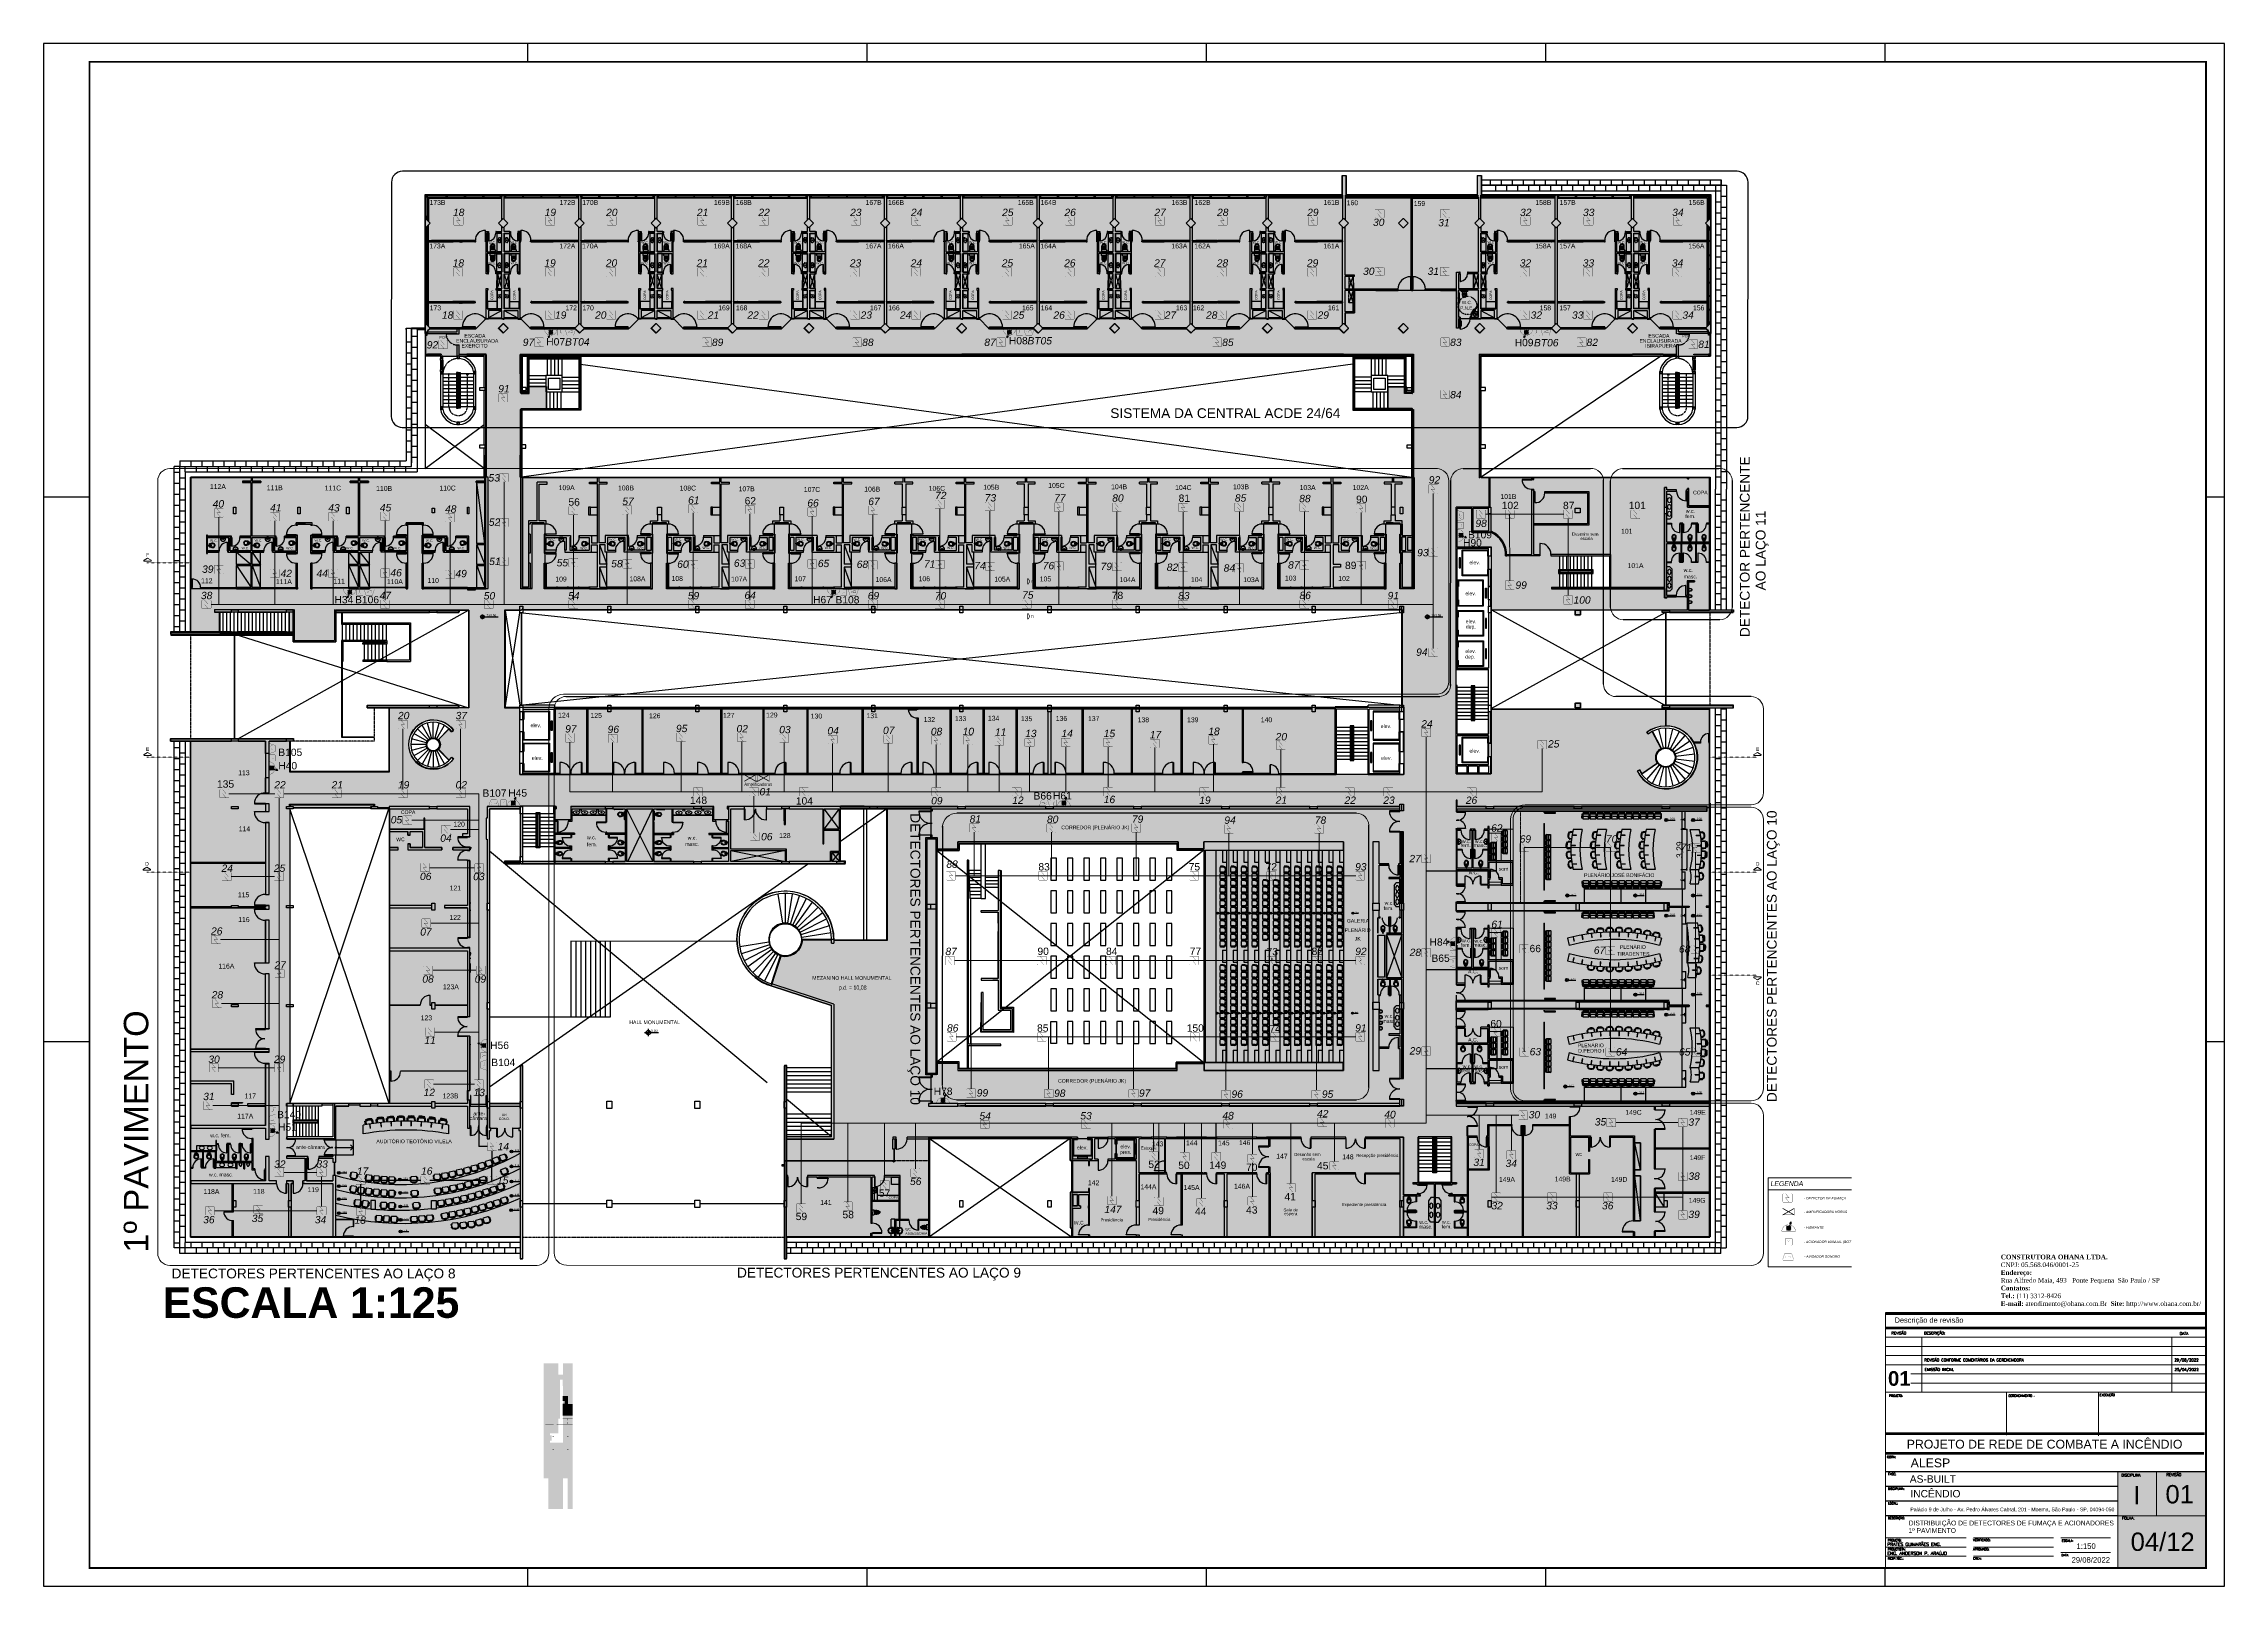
# Paper-space layout '1º PAVIMENTO' of a CAD drawing. Header units: metres, sheet in millimetres. Extents: x 2 to 1191, y 2 to 843.
# The model-space entities are those that its viewports show. They can reach past a viewport. Long polylines and large blocks are cut down to what shows.
import ezdxf
from ezdxf.enums import TextEntityAlignment as Align

# ---------------------------------------------------------------- set-up
doc = ezdxf.new("R2010")
doc.units = ezdxf.units.M
for name, pattern in [('DASHDOT', [1, 0.5, -0.25, 0, -0.25]), ('DASHED', [0.75, 0.5, -0.25]), ('DASHED2', [0.375, 0.25, -0.125]), ('HIDDEN2', [0.1875, 0.125, -0.0625]), ('LIN0', [0]), ('XR_BL2_2 PAV_REV02$0$CONTINUOUS', [0]), ('XR_BL2_2 PAV_REV02$0$HIDDEN', [0.375, 0.25, -0.125]), ('XR_BL2_3 PAV$0$CONTINUOUS', [0]), ('XR_BL2_3 PAV$0$HIDDEN', [0.375, 0.25, -0.125]), ('XR_BL2_TERREO$0$CONTINUOUS', [0]), ('XR_BL2_TERREO_REV08$0$HIDDEN', [0.375, 0.25, -0.125])]:
    doc.linetypes.add(name, pattern=pattern)
doc.layers.get('0').update_dxf_attribs({"color": 251})
doc.layers.get('Defpoints').update_dxf_attribs({"color": 251})
for name, color, linetype, lineweight in [('00 - TELHA', 5, 'Continuous', 20), ('Botoeira_antiga', 74, 'Continuous', 30), ('Det_Lcorte', 251, 'Continuous', 20), ('EL-PONTOS', 251, 'Continuous', 30), ('LCorte', 251, 'Continuous', 20)]:
    doc.layers.add(name, color=color, linetype=linetype, lineweight=lineweight)
for name, color, linetype in [('72_EGR_BASE_PRIMITIVE', 7, 'Continuous'), ('__Lideranças', 251, 'Continuous'), ('ALV', 251, 'Continuous'), ('ARQ-FOLHA', 250, 'Continuous'), ('Cota Nivel', 251, 'Continuous'), ('CX', 251, 'Continuous'), ('Det', 251, 'Continuous'), ('DET. FUMAÇA', 1, 'Continuous'), ('Det_disjuntores_e_quadros', 251, 'Continuous'), ('Det_Instalacoes', 251, 'Continuous'), ('Det_Vigas', 251, 'Continuous'), ('Detector_antigo', 84, 'Continuous'), ('Div', 251, 'Continuous'), ('Est', 251, 'Continuous'), ('K-folha', 5, 'Continuous'), ('Mob', 251, 'Continuous'), ('mobiliario', 251, 'Continuous'), ('Pis', 251, 'Continuous'), ('Proj', 251, 'DASHED2'), ('Projeção', 20, 'Continuous'), ('SALAS NOVAS', 7, 'Continuous'), ('Texto_Salas', 251, 'Continuous'), ('vid', 251, 'Continuous'), ('Viewport_hide', 251, 'Continuous'), ('vis', 251, 'Continuous'), ('XR_BL2_TERREO$0$ATRIB', 251, 'XR_BL2_TERREO$0$CONTINUOUS'), ('Zlixo01', 251, 'Continuous'), ('Zlixo02', 251, 'LIN0'), ('Zlixo03', 251, 'Continuous'), ('Zlixo04', 251, 'Continuous'), ('Zlixo05', 251, 'Continuous')]:
    doc.layers.add(name, color=color, linetype=linetype)
for name, color, linetype, plot in [('_corredores', 251, 'Continuous', False), ('_salas', 251, 'Continuous', False), ('hachura', 251, 'LIN0', False)]:
    doc.layers.add(name, color=color, linetype=linetype, plot=plot)
doc.layers.get('hachura').freeze()
doc.styles.add('ALESP1', font='arial.ttf')
doc.styles.add('ARIAL', font='arial.ttf')
doc.styles.add('ARIAL2', font='arial.ttf')
doc.styles.add('DESTAQUE', font='arial.ttf', dxfattribs={"height": 0.4})
doc.styles.add('K-Folha000', font='sanssb__.ttf')
doc.styles.add('K-Folha001', font='romans.shx')
doc.styles.add('K-Folha002', font='sanss___.ttf')
doc.styles.add('ROMANS', font='romans.shx', dxfattribs={"width": 0.9, "height": 0.07})
doc.styles.get("Standard").update_dxf_attribs({"font": 'arial.ttf', "height": 0.3})
doc.styles.add('T20', font='PORT2', dxfattribs={"height": 0.2})
doc.styles.add('X3G_ENTITY_1416A8AB', font='arial.ttf', dxfattribs={"height": 0.6})
doc.styles.add('X3G_ENTITY_1416A8B5', font='arial.ttf', dxfattribs={"height": 0.6})
doc.styles.add('X3G_ENTITY_1416A8BF', font='arial.ttf', dxfattribs={"height": 0.6})
doc.styles.add('X3G_ENTITY_1416A8C9', font='arial.ttf', dxfattribs={"height": 0.6})
doc.styles.add('X3G_ENTITY_1416A8D3', font='arial.ttf', dxfattribs={"height": 0.6})
doc.styles.add('X3G_ENTITY_1416A8DD', font='arial.ttf', dxfattribs={"height": 0.6})
doc.styles.add('X3G_ENTITY_1416A8E7', font='arial.ttf', dxfattribs={"height": 0.6})
doc.styles.add('X3G_ENTITY_1416A8F1', font='arial.ttf', dxfattribs={"height": 0.6})
doc.styles.add('X3G_ENTITY_1416A8FB', font='arial.ttf', dxfattribs={"height": 0.6})
doc.styles.add('X3G_ENTITY_1416A905', font='arial.ttf', dxfattribs={"height": 0.6})
doc.styles.add('X3G_ENTITY_1416A90F', font='arial.ttf', dxfattribs={"height": 0.6})
doc.styles.add('X3G_ENTITY_1416A919', font='arial.ttf', dxfattribs={"height": 0.6})
doc.styles.add('X3G_ENTITY_1416A923', font='arial.ttf', dxfattribs={"height": 0.6})
doc.styles.add('X3G_ENTITY_1416A92D', font='arial.ttf', dxfattribs={"height": 0.6})
doc.styles.add('X3G_ENTITY_1416A937', font='arial.ttf', dxfattribs={"height": 0.6})
doc.styles.add('X3G_ENTITY_1416A941', font='arial.ttf', dxfattribs={"height": 0.6})
doc.styles.add('X3G_ENTITY_1416A94B', font='arial.ttf', dxfattribs={"height": 0.6})
doc.styles.add('X3G_ENTITY_1416A95F', font='arial.ttf', dxfattribs={"height": 0.6})
doc.styles.add('X3G_ENTITY_1416A969', font='arial.ttf', dxfattribs={"height": 0.6})
doc.styles.add('X3G_ENTITY_1416A973', font='arial.ttf', dxfattribs={"height": 0.6})
doc.styles.add('X3G_ENTITY_1416A97D', font='arial.ttf', dxfattribs={"height": 0.6})
doc.styles.add('X3G_ENTITY_1416A987', font='arial.ttf', dxfattribs={"height": 0.6})
doc.styles.add('X3G_ENTITY_1416A991', font='arial.ttf', dxfattribs={"height": 0.6})
doc.styles.add('X3G_ENTITY_1416A99B', font='arial.ttf', dxfattribs={"height": 0.6})
doc.styles.add('X3G_ENTITY_1416A9AF', font='arial.ttf', dxfattribs={"height": 0.6})
doc.styles.add('X3G_ENTITY_1416A9C3', font='arial.ttf', dxfattribs={"height": 0.6})
doc.styles.add('X3G_ENTITY_1416A9CD', font='arial.ttf', dxfattribs={"height": 0.6})
doc.styles.add('X3G_ENTITY_1416A9D7', font='arial.ttf', dxfattribs={"height": 0.6})
doc.styles.add('X3G_ENTITY_1416A9E1', font='arial.ttf', dxfattribs={"height": 0.6})
doc.styles.add('X3G_ENTITY_1416A9EB', font='arial.ttf', dxfattribs={"height": 0.6})
doc.styles.add('X3G_ENTITY_1416A9F5', font='arial.ttf', dxfattribs={"height": 0.6})
doc.styles.add('X3G_ENTITY_1416A9F8', font='arial.ttf', dxfattribs={"height": 0.6})
doc.styles.add('X3G_ENTITY_1416A9FB', font='arial.ttf', dxfattribs={"height": 0.6})
doc.styles.add('X3G_ENTITY_1416A9FE', font='arial.ttf', dxfattribs={"height": 0.6})
doc.styles.add('X3G_ENTITY_1416AA01', font='arial.ttf', dxfattribs={"height": 0.6})
doc.styles.add('X3G_ENTITY_1416AA04', font='arial.ttf', dxfattribs={"height": 0.6})
doc.styles.add('X3G_ENTITY_1416AA07', font='arial.ttf', dxfattribs={"height": 0.6})
doc.styles.add('X3G_ENTITY_1416AA0A', font='arial.ttf', dxfattribs={"height": 0.6})
doc.styles.add('X3G_ENTITY_1416AA0D', font='arial.ttf', dxfattribs={"height": 0.6})
doc.styles.add('X3G_ENTITY_1416AA10', font='arial.ttf', dxfattribs={"height": 0.6})
doc.styles.add('X3G_ENTITY_1416AA13', font='arial.ttf', dxfattribs={"height": 0.6})
doc.styles.add('X3G_ENTITY_1416AA16', font='arial.ttf', dxfattribs={"height": 0.6})
doc.styles.add('X3G_ENTITY_1416AA19', font='arial.ttf', dxfattribs={"height": 0.6})
doc.styles.add('X3G_ENTITY_1416AA1C', font='arial.ttf', dxfattribs={"height": 0.6})
doc.styles.add('X3G_ENTITY_1416AA1F', font='arial.ttf', dxfattribs={"height": 0.6})
doc.styles.add('X3G_ENTITY_1416AA3F', font='arial.ttf', dxfattribs={"height": 0.6})
doc.styles.add('X3G_ENTITY_1416AA49', font='arial.ttf', dxfattribs={"height": 0.6})
doc.styles.add('X3G_ENTITY_1416AA53', font='arial.ttf', dxfattribs={"height": 0.6})
doc.styles.add('X3G_ENTITY_1416AA5D', font='arial.ttf', dxfattribs={"height": 0.6})
doc.styles.add('X3G_ENTITY_1416AA67', font='arial.ttf', dxfattribs={"height": 0.6})
doc.styles.add('X3G_ENTITY_1416AA71', font='arial.ttf', dxfattribs={"height": 0.6})
doc.styles.add('X3G_ENTITY_1416AA7B', font='arial.ttf', dxfattribs={"height": 0.6})
doc.styles.add('X3G_ENTITY_1416AA85', font='arial.ttf', dxfattribs={"height": 0.6})
doc.styles.add('X3G_ENTITY_1416AA8F', font='arial.ttf', dxfattribs={"height": 0.6})
doc.styles.add('X3G_ENTITY_1416AA99', font='arial.ttf', dxfattribs={"height": 0.6})
doc.styles.add('X3G_ENTITY_1416AAA3', font='arial.ttf', dxfattribs={"height": 0.6})
doc.styles.add('X3G_ENTITY_1416AAAD', font='arial.ttf', dxfattribs={"height": 0.6})
doc.styles.add('X3G_ENTITY_1416AAB7', font='arial.ttf', dxfattribs={"height": 0.6})
doc.styles.add('X3G_ENTITY_1416AAC1', font='arial.ttf', dxfattribs={"height": 0.6})
doc.styles.add('X3G_ENTITY_1416AACB', font='arial.ttf', dxfattribs={"height": 0.6})
doc.styles.add('X3G_ENTITY_1416AAD5', font='arial.ttf', dxfattribs={"height": 0.6})
doc.styles.add('X3G_ENTITY_1416AADF', font='arial.ttf', dxfattribs={"height": 0.6})
doc.styles.add('X3G_ENTITY_1416AAE9', font='arial.ttf', dxfattribs={"height": 0.6})
doc.styles.add('X3G_ENTITY_1416AAF3', font='arial.ttf', dxfattribs={"height": 0.6})
doc.styles.add('X3G_ENTITY_1416AAFD', font='arial.ttf', dxfattribs={"height": 0.6})
doc.styles.add('X3G_ENTITY_1416AB07', font='arial.ttf', dxfattribs={"height": 0.6})
doc.styles.add('X3G_ENTITY_1416AB11', font='arial.ttf', dxfattribs={"height": 0.6})
doc.styles.add('X3G_ENTITY_1416AB1B', font='arial.ttf', dxfattribs={"height": 0.6})
doc.styles.add('X3G_ENTITY_1416AB51', font='arial.ttf', dxfattribs={"height": 0.6})
doc.styles.add('X3G_ENTITY_1416AB5B', font='arial.ttf', dxfattribs={"height": 0.6})
doc.styles.add('X3G_ENTITY_1416AB65', font='arial.ttf', dxfattribs={"height": 0.6})
doc.styles.add('X3G_ENTITY_1416AB6F', font='arial.ttf', dxfattribs={"height": 0.6})
doc.styles.add('X3G_ENTITY_1416AB79', font='arial.ttf', dxfattribs={"height": 0.6})
doc.styles.add('X3G_ENTITY_1416AB83', font='arial.ttf', dxfattribs={"height": 0.6})
doc.styles.add('X3G_ENTITY_1416AB8D', font='arial.ttf', dxfattribs={"height": 0.6})
doc.styles.add('X3G_ENTITY_1416AB97', font='arial.ttf', dxfattribs={"height": 0.6})
doc.styles.add('X3G_ENTITY_1416ABA1', font='arial.ttf', dxfattribs={"height": 0.6})
doc.styles.add('X3G_ENTITY_1416ABAB', font='arial.ttf', dxfattribs={"height": 0.6})
doc.styles.add('X3G_ENTITY_1416ABB5', font='arial.ttf', dxfattribs={"height": 0.6})
doc.styles.add('X3G_ENTITY_1416ABBF', font='arial.ttf', dxfattribs={"height": 0.6})
doc.styles.add('X3G_ENTITY_1416ABC9', font='arial.ttf', dxfattribs={"height": 0.6})
doc.styles.add('X3G_ENTITY_1416ABD3', font='arial.ttf', dxfattribs={"height": 0.6})
doc.styles.add('X3G_ENTITY_1416ABDD', font='arial.ttf', dxfattribs={"height": 0.6})
doc.styles.add('X3G_ENTITY_1416ABE7', font='arial.ttf', dxfattribs={"height": 0.6})
doc.styles.add('X3G_ENTITY_1416ABF1', font='arial.ttf', dxfattribs={"height": 0.6})
doc.styles.add('X3G_ENTITY_1416ABFB', font='arial.ttf', dxfattribs={"height": 0.6})
doc.styles.add('X3G_ENTITY_1416AC05', font='arial.ttf', dxfattribs={"height": 0.6})
doc.styles.add('X3G_ENTITY_1416AC0F', font='arial.ttf', dxfattribs={"height": 0.6})
doc.styles.add('X3G_ENTITY_1416AC1B', font='arial.ttf', dxfattribs={"height": 0.6})
doc.styles.add('X3G_ENTITY_1416AC1D', font='arial.ttf', dxfattribs={"height": 0.6})
doc.styles.add('X3G_ENTITY_1416AC29', font='arial.ttf', dxfattribs={"height": 0.6})
doc.styles.add('X3G_ENTITY_1416AC2B', font='arial.ttf', dxfattribs={"height": 0.6})
doc.styles.add('X3G_ENTITY_1416AC37', font='arial.ttf', dxfattribs={"height": 0.6})
doc.styles.add('X3G_ENTITY_1416AC39', font='arial.ttf', dxfattribs={"height": 0.6})
doc.styles.add('X3G_ENTITY_1416AC45', font='arial.ttf', dxfattribs={"height": 0.6})
doc.styles.add('X3G_ENTITY_1416AC47', font='arial.ttf', dxfattribs={"height": 0.6})
doc.styles.add('X3G_ENTITY_1416AC51', font='arial.ttf', dxfattribs={"height": 0.6})
doc.styles.add('X3G_ENTITY_1416AC5B', font='arial.ttf', dxfattribs={"height": 0.6})
doc.styles.add('X3G_ENTITY_1416AC65', font='arial.ttf', dxfattribs={"height": 0.6})
doc.styles.add('X3G_ENTITY_1416AC6F', font='arial.ttf', dxfattribs={"height": 0.6})
doc.styles.add('X3G_ENTITY_1416AC79', font='arial.ttf', dxfattribs={"height": 0.6})
doc.styles.add('X3G_ENTITY_1416AC8D', font='arial.ttf', dxfattribs={"height": 0.6})
doc.styles.add('X3G_ENTITY_1416AC97', font='arial.ttf', dxfattribs={"height": 0.6})
doc.styles.add('X3G_ENTITY_1416ACA1', font='arial.ttf', dxfattribs={"height": 0.6})
doc.styles.add('X3G_ENTITY_1416ACAB', font='arial.ttf', dxfattribs={"height": 0.6})
doc.styles.add('X3G_ENTITY_1416ACB5', font='arial.ttf', dxfattribs={"height": 0.6})
doc.styles.add('X3G_ENTITY_1416ACBF', font='arial.ttf', dxfattribs={"height": 0.6})
doc.styles.add('X3G_ENTITY_1416ACC9', font='arial.ttf', dxfattribs={"height": 0.6})
doc.styles.add('X3G_ENTITY_1416ACD3', font='arial.ttf', dxfattribs={"height": 0.6})
doc.styles.add('X3G_ENTITY_1416ACDD', font='arial.ttf', dxfattribs={"height": 0.6})
doc.styles.add('X3G_ENTITY_1416ACE7', font='arial.ttf', dxfattribs={"height": 0.6})
doc.styles.add('X3G_ENTITY_1416ACF1', font='arial.ttf', dxfattribs={"height": 0.6})
doc.styles.add('X3G_ENTITY_1416ACFB', font='arial.ttf', dxfattribs={"height": 0.6})
doc.styles.add('X3G_ENTITY_1416AD05', font='arial.ttf', dxfattribs={"height": 0.6})
doc.styles.add('X3G_ENTITY_1416AD0F', font='arial.ttf', dxfattribs={"height": 0.6})
doc.styles.add('X3G_ENTITY_1416AD19', font='arial.ttf', dxfattribs={"height": 0.6})
doc.styles.add('X3G_ENTITY_1416AD23', font='arial.ttf', dxfattribs={"height": 0.6})
doc.styles.add('X3G_ENTITY_1416AD2D', font='arial.ttf', dxfattribs={"height": 0.6})
doc.styles.add('X3G_ENTITY_1416AD37', font='arial.ttf', dxfattribs={"height": 0.6})
doc.styles.add('X3G_ENTITY_1416AD41', font='arial.ttf', dxfattribs={"height": 0.6})
doc.styles.add('X3G_ENTITY_1416AD4B', font='arial.ttf', dxfattribs={"height": 0.6})
doc.styles.add('X3G_ENTITY_1416AD55', font='arial.ttf', dxfattribs={"height": 0.6})
doc.styles.add('X3G_ENTITY_1416AD5F', font='arial.ttf', dxfattribs={"height": 0.6})
doc.styles.add('X3G_ENTITY_1416AD69', font='arial.ttf', dxfattribs={"height": 0.6})
doc.styles.add('X3G_ENTITY_1416AD73', font='arial.ttf', dxfattribs={"height": 0.6})
doc.styles.add('X3G_ENTITY_1416AD7D', font='arial.ttf', dxfattribs={"height": 0.6})
doc.styles.add('X3G_ENTITY_1416AD87', font='arial.ttf', dxfattribs={"height": 0.6})
doc.styles.add('X3G_ENTITY_1416AD91', font='arial.ttf', dxfattribs={"height": 0.6})
doc.styles.add('X3G_ENTITY_1416AD9B', font='arial.ttf', dxfattribs={"height": 0.6})
doc.styles.add('X3G_ENTITY_1416ADA5', font='arial.ttf', dxfattribs={"height": 0.6})
doc.styles.add('X3G_ENTITY_1416ADAF', font='arial.ttf', dxfattribs={"height": 0.6})
doc.styles.add('X3G_ENTITY_1416ADB9', font='arial.ttf', dxfattribs={"height": 0.6})
doc.styles.add('X3G_ENTITY_1416ADC3', font='arial.ttf', dxfattribs={"height": 0.6})
doc.styles.add('X3G_ENTITY_1416ADCD', font='arial.ttf', dxfattribs={"height": 0.6})
doc.styles.add('X3G_ENTITY_1416ADD7', font='arial.ttf', dxfattribs={"height": 0.6})
doc.styles.add('X3G_ENTITY_1416ADE1', font='arial.ttf', dxfattribs={"height": 0.6})
doc.styles.add('X3G_ENTITY_1416ADEB', font='arial.ttf', dxfattribs={"height": 0.6})
doc.styles.add('X3G_ENTITY_1416ADF5', font='arial.ttf', dxfattribs={"height": 0.6})
doc.styles.add('X3G_ENTITY_1416ADFF', font='arial.ttf', dxfattribs={"height": 0.6})
doc.styles.add('X3G_ENTITY_1416AE09', font='arial.ttf', dxfattribs={"height": 0.6})
doc.styles.add('X3G_ENTITY_1416AE13', font='arial.ttf', dxfattribs={"height": 0.6})
doc.styles.add('X3G_ENTITY_1416AE1D', font='arial.ttf', dxfattribs={"height": 0.6})
doc.styles.add('X3G_ENTITY_1416AE27', font='arial.ttf', dxfattribs={"height": 0.6})
doc.styles.add('X3G_ENTITY_1416AE31', font='arial.ttf', dxfattribs={"height": 0.6})
doc.styles.add('X3G_ENTITY_1416AE3B', font='arial.ttf', dxfattribs={"height": 0.6})
doc.styles.add('X3G_ENTITY_1416AE45', font='arial.ttf', dxfattribs={"height": 0.6})
doc.styles.add('X3G_ENTITY_1416AE4F', font='arial.ttf', dxfattribs={"height": 0.6})
doc.styles.add('X3G_ENTITY_1416AE63', font='arial.ttf', dxfattribs={"height": 0.6})
doc.styles.add('X3G_ENTITY_1416AE6D', font='arial.ttf', dxfattribs={"height": 0.6})
doc.styles.add('X3G_ENTITY_1416AE77', font='arial.ttf', dxfattribs={"height": 0.6})
doc.styles.add('X3G_ENTITY_1416AE81', font='arial.ttf', dxfattribs={"height": 0.6})
doc.styles.add('X3G_ENTITY_1416AE8B', font='arial.ttf', dxfattribs={"height": 0.6})
doc.styles.add('X3G_ENTITY_1416AE95', font='arial.ttf', dxfattribs={"height": 0.6})
doc.styles.add('X3G_ENTITY_1416AE9F', font='arial.ttf', dxfattribs={"height": 0.6})
doc.styles.add('X3G_ENTITY_1416AEA9', font='arial.ttf', dxfattribs={"height": 0.6})
doc.styles.add('X3G_ENTITY_1416AEB3', font='arial.ttf', dxfattribs={"height": 0.6})
doc.styles.add('X3G_ENTITY_1416AEBD', font='arial.ttf', dxfattribs={"height": 0.6})
doc.styles.add('X3G_ENTITY_1416AEC7', font='arial.ttf', dxfattribs={"height": 0.6})
doc.styles.add('X3G_ENTITY_1416AED1', font='arial.ttf', dxfattribs={"height": 0.6})
doc.styles.add('X3G_ENTITY_1416AEDB', font='arial.ttf', dxfattribs={"height": 0.6})
doc.styles.add('X3G_ENTITY_1416AEE5', font='arial.ttf', dxfattribs={"height": 0.6})
doc.styles.add('X3G_ENTITY_1416AEEF', font='arial.ttf', dxfattribs={"height": 0.6})
doc.styles.add('X3G_ENTITY_1416AEF9', font='arial.ttf', dxfattribs={"height": 0.6})
doc.styles.add('X3G_ENTITY_1416AF03', font='arial.ttf', dxfattribs={"height": 0.6})
doc.styles.add('X3G_ENTITY_1416AF0D', font='arial.ttf', dxfattribs={"height": 0.6})
doc.styles.add('X3G_ENTITY_1416AF17', font='arial.ttf', dxfattribs={"height": 0.6})
doc.styles.add('X3G_ENTITY_1416AF21', font='arial.ttf', dxfattribs={"height": 0.6})
doc.styles.add('X3G_ENTITY_1416AF2B', font='arial.ttf', dxfattribs={"height": 0.6})
doc.styles.add('X3G_ENTITY_1416AF35', font='arial.ttf', dxfattribs={"height": 0.6})
doc.styles.add('X3G_ENTITY_1416AF5C', font='arial.ttf', dxfattribs={"height": 0.6})
doc.styles.add('X3G_ENTITY_1416AF6B', font='arial.ttf', dxfattribs={"height": 0.6})
doc.styles.add('X3G_ENTITY_1416AF75', font='arial.ttf', dxfattribs={"height": 0.6})
doc.styles.add('X3G_ENTITY_1416AF7F', font='arial.ttf', dxfattribs={"height": 0.6})
doc.styles.add('X3G_ENTITY_1416AF89', font='arial.ttf', dxfattribs={"height": 0.6})
doc.styles.add('X3G_ENTITY_1416AF93', font='arial.ttf', dxfattribs={"height": 0.6})
doc.styles.add('X3G_ENTITY_1416AF9D', font='arial.ttf', dxfattribs={"height": 0.6})
doc.styles.add('X3G_ENTITY_1416AFA7', font='arial.ttf', dxfattribs={"height": 0.6})
doc.styles.add('X3G_ENTITY_1416AFB9', font='arial.ttf', dxfattribs={"height": 0.6})
doc.styles.add('X3G_ENTITY_1416AFBB', font='arial.ttf', dxfattribs={"height": 0.6})
doc.styles.add('X3G_ENTITY_1416AFBD', font='arial.ttf', dxfattribs={"height": 0.6})
doc.styles.add('X3G_ENTITY_1416AFBF', font='arial.ttf', dxfattribs={"height": 0.6})
doc.styles.add('X3G_ENTITY_1416AFC1', font='arial.ttf', dxfattribs={"height": 0.6})
doc.styles.add('X3G_ENTITY_1416AFDA', font='arial.ttf', dxfattribs={"height": 0.6})
doc.styles.add('X3G_ENTITY_1416AFE4', font='arial.ttf', dxfattribs={"height": 0.6})
doc.styles.add('X3G_ENTITY_1416AFEE', font='arial.ttf', dxfattribs={"height": 0.6})
doc.styles.add('X3G_ENTITY_1416B5AE', font='arial.ttf', dxfattribs={"height": 0.6})
doc.styles.add('X3G_ENTITY_1416B5B8', font='arial.ttf', dxfattribs={"height": 0.6})
doc.styles.add('X3G_ENTITY_1416B5C2', font='arial.ttf', dxfattribs={"height": 0.6})
doc.styles.add('X3G_ENTITY_1416B5CC', font='arial.ttf', dxfattribs={"height": 0.6})
doc.styles.add('X3G_ENTITY_1416B5D6', font='arial.ttf', dxfattribs={"height": 0.6})
doc.styles.add('X3G_ENTITY_1416B5E0', font='arial.ttf', dxfattribs={"height": 0.6})
doc.styles.add('X3G_ENTITY_1416B5F1', font='arial.ttf', dxfattribs={"height": 0.6})
doc.styles.add('X3G_ENTITY_1416B5FB', font='arial.ttf', dxfattribs={"height": 0.6})
doc.styles.add('X3G_ENTITY_1416B605', font='arial.ttf', dxfattribs={"height": 0.6})
doc.styles.add('X3G_ENTITY_1416BAE9', font='arial.ttf', dxfattribs={"height": 0.6})
doc.styles.add('X3G_ENTITY_1421514A', font='arial.ttf', dxfattribs={"height": 0.2})
doc.styles.add('X3G_ENTITY_1421615D', font='arial.ttf', dxfattribs={"height": 0.4})
doc.styles.add('X3G_ENTITY_1421615E', font='arial.ttf', dxfattribs={"height": 0.4})
doc.styles.add('X3G_ENTITY_142172DF', font='arial.ttf', dxfattribs={"height": 0.2})
doc.styles.add('X3G_ENTITY_14217ED0', font='arial.ttf', dxfattribs={"height": 0.6})
doc.styles.add('X3G_ENTITY_142181DC', font='arial.ttf', dxfattribs={"height": 0.8})
doc.styles.add('X3G_ENTITY_1421821B', font='arial.ttf', dxfattribs={"height": 0.8})
doc.styles.add('X3G_ENTITY_1421854C', font='arial.ttf', dxfattribs={"height": 0.6})
doc.styles.add('X3G_ENTITY_1421875C', font='arial.ttf', dxfattribs={"height": 0.25})
doc.styles.add('X3G_ENTITY_1421879B', font='arial.ttf', dxfattribs={"height": 0.25})
doc.styles.add('X3G_ENTITY_142187DA', font='arial.ttf', dxfattribs={"height": 0.25})
doc.styles.add('X3G_ENTITY_1421885F', font='arial.ttf', dxfattribs={"height": 0.6})
doc.styles.add('X3G_ENTITY_142188C1', font='arial.ttf', dxfattribs={"height": 0.25})
doc.styles.add('X3G_ENTITY_1421891B', font='arial.ttf', dxfattribs={"height": 0.25})
doc.styles.add('X3G_ENTITY_14218957', font='arial.ttf', dxfattribs={"height": 0.25})
doc.styles.add('X3G_ENTITY_14218A4B', font='arial.ttf', dxfattribs={"height": 0.25})
doc.styles.add('X3G_ENTITY_14218AA3', font='arial.ttf', dxfattribs={"height": 0.25})
doc.styles.add('X3G_ENTITY_14218AFD', font='arial.ttf', dxfattribs={"height": 0.25})
doc.styles.add('X3G_ENTITY_14218B85', font='arial.ttf', dxfattribs={"height": 0.6})
doc.styles.add('X3G_ENTITY_14218B86', font='arial.ttf', dxfattribs={"height": 0.6})
doc.styles.add('X3G_ENTITY_14218B87', font='arial.ttf', dxfattribs={"height": 0.6})
doc.styles.add('X3G_ENTITY_14218BC9', font='arial.ttf', dxfattribs={"height": 0.6})
doc.styles.add('X3G_ENTITY_14218C48', font='arial.ttf', dxfattribs={"height": 0.6})
doc.styles.add('X3G_ENTITY_14218C49', font='arial.ttf', dxfattribs={"height": 0.6})
doc.styles.add('X3G_ENTITY_14218C4A', font='arial.ttf', dxfattribs={"height": 0.6})
doc.styles.add('X3G_ENTITY_14218C8F', font='arial.ttf', dxfattribs={"height": 0.6})
doc.styles.add('X3G_ENTITY_14218C90', font='arial.ttf', dxfattribs={"height": 0.6})
doc.styles.add('X3G_ENTITY_14218C91', font='arial.ttf', dxfattribs={"height": 0.6})
doc.styles.add('X3G_ENTITY_14218D18', font='arial.ttf', dxfattribs={"height": 0.6})
doc.styles.add('X3G_ENTITY_14219045', font='arialbd.ttf', dxfattribs={"height": 2.5})
doc.styles.add('X3G_ENTITY_142230F8', font='arial.ttf', dxfattribs={"height": 0.25})
doc.styles.add('X3G_ENTITY_142277DE', font='arial.ttf', dxfattribs={"height": 0.4})
doc.styles.add('X3G_ENTITY_1422781C', font='arial.ttf', dxfattribs={"height": 0.4})
doc.styles.add('X3G_ENTITY_1422785A', font='arial.ttf', dxfattribs={"height": 0.4})
doc.styles.add('X3G_ENTITY_1422789F', font='arial.ttf', dxfattribs={"height": 0.4})
doc.styles.add('X3G_ENTITY_142278A0', font='arial.ttf', dxfattribs={"height": 0.4})
doc.styles.add('X3G_ENTITY_142278A1', font='arial.ttf', dxfattribs={"height": 0.4})
doc.styles.add('X3G_ENTITY_142278E1', font='arial.ttf', dxfattribs={"height": 0.4})
doc.styles.add('X3G_ENTITY_142278E2', font='arial.ttf', dxfattribs={"height": 0.4})
doc.styles.add('X3G_ENTITY_142278E3', font='arial.ttf', dxfattribs={"height": 0.4})
doc.styles.add('X3G_ENTITY_14227929', font='arial.ttf', dxfattribs={"height": 0.4})
doc.styles.add('X3G_ENTITY_1422792A', font='arial.ttf', dxfattribs={"height": 0.4})
doc.styles.add('X3G_ENTITY_1422792B', font='arial.ttf', dxfattribs={"height": 0.4})
doc.styles.add('X3G_ENTITY_1422796B', font='arial.ttf', dxfattribs={"height": 0.4})
doc.styles.add('X3G_ENTITY_1422796C', font='arial.ttf', dxfattribs={"height": 0.4})
doc.styles.add('X3G_ENTITY_1422796D', font='arial.ttf', dxfattribs={"height": 0.4})
doc.styles.add('X3G_ENTITY_142279B5', font='arial.ttf', dxfattribs={"height": 0.4})
doc.styles.add('X3G_ENTITY_142279B6', font='arial.ttf', dxfattribs={"height": 0.4})
doc.styles.add('X3G_ENTITY_142279B7', font='arial.ttf', dxfattribs={"height": 0.4})
doc.styles.add('X3G_ENTITY_142279F9', font='arial.ttf', dxfattribs={"height": 0.4})
doc.styles.add('X3G_ENTITY_142279FA', font='arial.ttf', dxfattribs={"height": 0.4})
doc.styles.add('X3G_ENTITY_142279FB', font='arial.ttf', dxfattribs={"height": 0.4})
doc.styles.add('X3G_ENTITY_14227A41', font='arial.ttf', dxfattribs={"height": 0.4})
doc.styles.add('X3G_ENTITY_14227A42', font='arial.ttf', dxfattribs={"height": 0.4})
doc.styles.add('X3G_ENTITY_14227A43', font='arial.ttf', dxfattribs={"height": 0.4})
doc.styles.add('X3G_ENTITY_14227A85', font='arial.ttf', dxfattribs={"height": 0.4})
doc.styles.add('X3G_ENTITY_14227A86', font='arial.ttf', dxfattribs={"height": 0.4})
doc.styles.add('X3G_ENTITY_14227A87', font='arial.ttf', dxfattribs={"height": 0.4})
doc.styles.add('X3G_ENTITY_14227ACD', font='arial.ttf', dxfattribs={"height": 0.4})
doc.styles.add('X3G_ENTITY_14227ACE', font='arial.ttf', dxfattribs={"height": 0.4})
doc.styles.add('X3G_ENTITY_14227ACF', font='arial.ttf', dxfattribs={"height": 0.4})
doc.styles.add('X3G_ENTITY_14227B12', font='arial.ttf', dxfattribs={"height": 0.4})
doc.styles.add('X3G_ENTITY_14227B13', font='arial.ttf', dxfattribs={"height": 0.4})
doc.styles.add('X3G_ENTITY_14227B14', font='arial.ttf', dxfattribs={"height": 0.4})
doc.styles.add('X3G_ENTITY_14227B57', font='arial.ttf', dxfattribs={"height": 0.4})
doc.styles.add('X3G_ENTITY_14227B58', font='arial.ttf', dxfattribs={"height": 0.4})
doc.styles.add('X3G_ENTITY_14227B59', font='arial.ttf', dxfattribs={"height": 0.4})
doc.styles.add('X3G_ENTITY_14227B9E', font='arial.ttf', dxfattribs={"height": 0.4})
doc.styles.add('X3G_ENTITY_14227B9F', font='arial.ttf', dxfattribs={"height": 0.4})
doc.styles.add('X3G_ENTITY_14227BA0', font='arial.ttf', dxfattribs={"height": 0.4})
doc.styles.add('X3G_ENTITY_14227BE0', font='arial.ttf', dxfattribs={"height": 0.4})
doc.styles.add('X3G_ENTITY_14227BE1', font='arial.ttf', dxfattribs={"height": 0.4})
doc.styles.add('X3G_ENTITY_14227BE2', font='arial.ttf', dxfattribs={"height": 0.4})
doc.styles.add('X3G_ENTITY_14227C22', font='arial.ttf', dxfattribs={"height": 0.4})
doc.styles.add('X3G_ENTITY_14227C23', font='arial.ttf', dxfattribs={"height": 0.4})
doc.styles.add('X3G_ENTITY_14227C24', font='arial.ttf', dxfattribs={"height": 0.4})
doc.styles.add('X3G_ENTITY_14229BF1', font='arial.ttf', dxfattribs={"height": 0.6})
doc.styles.add('X3G_ENTITY_14229C30', font='arial.ttf', dxfattribs={"height": 0.6})
doc.styles.add('X3G_ENTITY_14229C6F', font='arial.ttf', dxfattribs={"height": 0.6})
doc.styles.add('X3G_ENTITY_14229CEC', font='arial.ttf', dxfattribs={"height": 0.6})
doc.styles.add('X3G_ENTITY_14229D2B', font='arial.ttf', dxfattribs={"height": 0.6})
doc.styles.add('X3G_ENTITY_14229D6A', font='arial.ttf', dxfattribs={"height": 0.6})
doc.styles.add('X3G_ENTITY_14229DE7', font='arial.ttf', dxfattribs={"height": 0.6})
doc.styles.add('X3G_ENTITY_14229E26', font='arial.ttf', dxfattribs={"height": 0.6})
doc.styles.add('X3G_ENTITY_14229F2C', font='arial.ttf', dxfattribs={"height": 0.6})
doc.styles.add('X3G_ENTITY_14229FC4', font='arial.ttf', dxfattribs={"height": 0.6})
doc.styles.add('X3G_ENTITY_1422A055', font='arial.ttf', dxfattribs={"height": 0.6})
doc.styles.add('X3G_ENTITY_1422A0AA', font='arial.ttf', dxfattribs={"height": 0.6})
doc.styles.add('X3G_ENTITY_1422A0FD', font='arial.ttf', dxfattribs={"height": 0.6})
doc.styles.add('XR_BL2_TERREO$0$ROMANS', font='romans')
doc.dimstyles.new('1_100', dxfattribs={"dimtxt": 0.25, "dimasz": 0.15, "dimexe": 0.5, "dimexo": 0.25, "dimgap": 0.25, "dimtad": 1, "dimtxsty": 'Standard', "dimblk": 'DOT', "dimcen": 0.15, "dimadec": 0, "dimazin": 0, "dimtfac": 1, "dimtmove": 0, "dimatfit": 3, "dimfxl": 1, "dimarcsym": 0})
pattern_1 = [(45, (583.793965, 1477.03542), (-0.0265165043, 0.0265165043), [])]

# ---------------------------------------------------------------- blocks, each defined once
blk = doc.blocks.new('FOLHA A0')
at = {"layer": 'ARQ-FOLHA'}
for p, q in [((1189, 0), (0, 0)), ((0, 0), (0, -841)), ((264, -10), (264, 0)), ((449, -10), (449, 0)), ((634, -10), (634, 0)), ((819, -10), (819, 0)), ((1004, -10), (1004, 0)), ((1189, -841), (1189, 0)), ((0, -247), (25, -247)), ((1179, -247), (1189, -247)), ((0, -544), (25, -544)), ((1179, -544), (1189, -544)), ((264, -841), (264, -831)), ((449, -841), (449, -831)), ((634, -841), (634, -831)), ((819, -841), (819, -831)), ((1004, -841), (1004, -831))]:
    blk.add_line(p, q, dxfattribs=at)
at = {"layer": 'ARQ-FOLHA', "const_width": 1}
blk.add_lwpolyline([(1179, -10), (25, -10), (25, -831), (1179, -831), (1179, -10)], dxfattribs=at)
at = {"layer": 'ARQ-FOLHA'}
blk.add_lwpolyline([(0, -841), (1189, -841)], dxfattribs=at)
blk = doc.blocks.new('_Dot')
at = {"color": 0, "linetype": 'ByBlock', "lineweight": -2}
blk.add_line((-0.5, 0), (-1, 0), dxfattribs=at)
at = {"color": 0, "linetype": 'ByBlock', "const_width": 0.5}
blk.add_lwpolyline([(-0.25, 0, 1), (0.25, 0, 1)], format="xyb", close=True, dxfattribs=at)
blk = doc.blocks.new('*D83')
at = {"layer": '_salas', "color": 0, "lineweight": -2, "transparency": 16777216}
for p, q in [((868.46, 1585.82), (867.93, 1585.82)), ((868.43, 1585.67), (868.43, 1582.68)), ((868.46, 1582.53), (867.93, 1582.53))]:
    blk.add_line(p, q, dxfattribs=at)
at = {"layer": 'Defpoints', "color": 0, "transparency": 16777216}
for p in [(868.71, 1585.82), (868.43, 1582.53), (868.71, 1582.53)]:
    blk.add_point(p, dxfattribs=at)
at = {"layer": '_salas', "color": 0, "lineweight": -2, "transparency": 16777216, "xscale": 0.15, "yscale": 0.15, "zscale": 0.15}
for p, rotation in [((868.43, 1585.82), 90), ((868.43, 1582.53), 270)]:
    blk.add_blockref('_Dot', p, dxfattribs=dict(at, rotation=rotation))
at = {"layer": '_salas', "color": 0, "transparency": 16777216, "insert": (867.88, 1584.18), "char_height": 0.5, "attachment_point": 5, "rotation": 90}
blk.add_mtext('3,29', dxfattribs=at)
blk = doc.blocks.new('Detector de fumaça')
at = {"layer": 'DET. FUMAÇA', "linetype": 'Continuous', "lineweight": 15, "const_width": 0.0187}
blk.add_lwpolyline([(774.6, 539.82), (775.25, 539.82, -0.414214), (775.3, 539.77), (775.3, 539.17, -0.414214), (775.25, 539.12), (774.6, 539.12, -0.414214), (774.55, 539.17), (774.55, 539.77, -0.414214)], format="xyb", close=True, dxfattribs=at)
blk.add_lwpolyline([(774.77, 539.82), (775.06, 539.47), (774.77, 539.47), (775.06, 539.12)], dxfattribs=at)
blk = doc.blocks.new('WEW')
at = {"color": 1, "lineweight": 0, "true_color": 0xe60000}
for p, q in [((1781.07, 994.17), (1781.41, 993.84)), ((1781.41, 994.17), (1781.07, 993.84)), ((1781.24, 994.01), (1781.44, 994.48)), ((1781.44, 994.48), (1781.31, 994.36)), ((1781.44, 994.48), (1781.45, 994.3))]:
    blk.add_line(p, q, dxfattribs=at)
at = {"color": 1, "true_color": 0xe60000, "const_width": 0.0172}
for points in [[(1779.26, 993.75), (1780.02, 993.75, 0.511918), (1780.06, 993.79), (1779.91, 994.24, 0.322823), (1779.87, 994.26), (1779.41, 994.26, 0.322823), (1779.38, 994.24), (1779.23, 993.79, 0.511918)], [(1780.19, 994.26), (1780.64, 994.26, -0.414214), (1780.67, 994.23), (1780.67, 993.78, -0.414214), (1780.64, 993.75), (1780.19, 993.75, -0.414214), (1780.16, 993.78), (1780.16, 994.23, -0.414214)], [(1780.76, 993.75), (1781.72, 993.75, 0.435311), (1781.76, 993.78, 0.930949), (1780.73, 993.78, 0.435311)]]:
    blk.add_lwpolyline(points, format="xyb", close=True, dxfattribs=at)
at = {"color": 1, "true_color": 0xe60000, "const_width": 0.0086}
for points in [[(1779.46, 994.06), (1779.62, 994.06), (1779.65, 994.03), (1779.65, 993.94), (1779.62, 993.9), (1779.46, 993.9), (1779.43, 993.94), (1779.43, 994.03)], [(1779.83, 993.94), (1779.83, 994.03), (1779.8, 994.04), (1779.68, 993.98), (1779.8, 993.92)]]:
    blk.add_lwpolyline(points, close=True, dxfattribs=at)
for points in [[(1780.34, 994.14), (1780.34, 994.12), (1780.34, 994.1), (1780.35, 994.09), (1780.37, 994.07), (1780.37, 994.07), (1780.39, 994.06), (1780.4, 994.06), (1780.41, 994.05), (1780.42, 994.05), (1780.43, 994.06), (1780.45, 994.06), (1780.46, 994.07), (1780.48, 994.08), (1780.49, 994.1), (1780.49, 994.11), (1780.5, 994.12), (1780.5, 994.13), (1780.5, 994.14)], [(1780.42, 993.84), (1780.42, 994.05)]]:
    blk.add_lwpolyline(points, dxfattribs=at)
at = {"color": 1, "lineweight": 0, "true_color": 0xe60000}
for radius in [0.158, 0.119, 0.0774]:
    blk.add_circle((1781.24, 994.01), radius, dxfattribs=at)
blk = doc.blocks.new('Cotap')
for p, q in [((-0.3, 0), (0.83, 0)), ((0, 0.3), (0, -0.3))]:
    blk.add_line(p, q)
blk.add_circle((0, 0), 0.18)
for points in [[(0, 0), (-0.18, 0), (0, -0.18), (-0.13, -0.13)], [(0, 0), (0, 0.18), (0.18, 0), (0.13, 0.13)]]:
    blk.add_solid(points)
at = {"style": 'T20'}
blk.add_attdef('COTA', (0.22, 0.05), '', height=0.2, dxfattribs=at)
blk = doc.blocks.new('cadeira galeria JK')
for points in [[(0, 0.24), (0, 0), (0.07, 0)], [(0.07, 0.24), (0.07, 0)], [(0.07, 0), (0.11, -0.04), (0.44, -0.04), (0.48, 0)], [(0.56, 0.24), (0.56, 0), (0.48, 0)], [(0.48, 0.24), (0.48, 0)]]:
    blk.add_lwpolyline(points)
for radius, start, end in [(0.278, 3.9499, 176.0501), (0.205, 5.4526, 174.5474)]:
    blk.add_arc((0.28, 0.22), radius, start, end)
blk = doc.blocks.new('CHAIR7$$')
for p, q in [((0, 0.23), (0, -0.23)), ((0.51, 0.3), (0.08, 0.3)), ((0.13, 0.38), (0.45, 0.38)), ((0.58, -0.19), (0.58, 0.19)), ((0.08, -0.3), (0.51, -0.3)), ((0.13, -0.38), (0.45, -0.38))]:
    blk.add_line(p, q)
for centre, radius, start, end in [((0.08, 0.23), 0.0762, 90, 180), ((0.14, 0.34), 0.0397, 73.7398, 286.2602), ((0.44, 0.34), 0.0397, 253.7398, 106.2602), ((0.51, 0.23), 0.0762, 62.4156, 90), ((0.57, 0.28), 0.0279, 53.3099, 212.0274), ((0.12, 0), 0.499, 327.5758, 32.4242), ((0.18, 0), 0.508, 323.1301, 36.8699), ((0.08, -0.23), 0.0762, 180, 270), ((0.14, -0.34), 0.0397, 73.7398, 286.2602), ((0.44, -0.34), 0.0397, 253.7398, 106.2602), ((0.51, -0.23), 0.0762, 270, 297.5844), ((0.57, -0.28), 0.0279, 147.9726, 306.6901)]:
    blk.add_arc(centre, radius, start, end)
blk = doc.blocks.new('VASO')
at = {"layer": 'Mob'}
for p, q in [((302.35, 172.46), (302.38, 172.46)), ((302.35, 172.38), (302.38, 172.38)), ((302.38, 172.46), (302.38, 172.38)), ((302.41, 172.35), (302.41, 172.49)), ((302.5, 172.35), (302.5, 172.49)), ((302.6, 172.44), (302.5, 172.44)), ((302.6, 172.4), (302.5, 172.4)), ((302.6, 172.44), (302.6, 172.45)), ((302.6, 172.4), (302.6, 172.44)), ((302.6, 172.4), (302.6, 172.39)), ((302.62, 172.46), (302.61, 172.46)), ((302.62, 172.38), (302.61, 172.38)), ((302.62, 172.42), (302.62, 172.46)), ((302.62, 172.42), (302.62, 172.38))]:
    blk.add_line(p, q, dxfattribs=at)
for centre in [(302.45, 172.49), (302.45, 172.36)]:
    blk.add_circle(centre, 0.00707, dxfattribs=at)
for centre, radius, start, end in [((302.18, 172.42), 0.179, 86.6811, 178.7962), ((302.18, 172.43), 0.179, 181.2038, 273.3189), ((302.18, 172.42), 0.129, 86.6811, 178.7962), ((302.18, 172.43), 0.129, 181.2038, 273.3189), ((302.21, 172.13), 0.464, 50.6979, 92.0637), ((302.21, 172.13), 0.414, 60.1325, 92.0637), ((302.21, 172.71), 0.464, 267.9363, 309.3021), ((302.21, 172.71), 0.414, 267.9363, 299.8675), ((302.35, 172.42), 0.043, 86.6811, 178.7962), ((302.35, 172.43), 0.043, 181.2038, 273.3189), ((302.61, 172.45), 0.00935, 90, 180), ((302.61, 172.39), 0.00935, 180, 270)]:
    blk.add_arc(centre, radius, start, end, dxfattribs=at)
blk = doc.blocks.new('VASO-SAN')
for p, q in [((302.35, 172.46), (302.38, 172.46)), ((302.35, 172.38), (302.38, 172.38)), ((302.38, 172.46), (302.38, 172.38)), ((302.41, 172.35), (302.41, 172.49)), ((302.5, 172.35), (302.5, 172.49)), ((302.6, 172.44), (302.5, 172.44)), ((302.6, 172.4), (302.5, 172.4)), ((302.6, 172.44), (302.6, 172.45)), ((302.6, 172.4), (302.6, 172.44)), ((302.6, 172.4), (302.6, 172.39)), ((302.62, 172.46), (302.61, 172.46)), ((302.62, 172.38), (302.61, 172.38)), ((302.62, 172.42), (302.62, 172.46)), ((302.62, 172.42), (302.62, 172.38))]:
    blk.add_line(p, q)
for centre in [(302.45, 172.49), (302.45, 172.36)]:
    blk.add_circle(centre, 0.00707)
for centre, radius, start, end in [((302.18, 172.42), 0.179, 86.6811, 178.7962), ((302.18, 172.43), 0.179, 181.2038, 273.3189), ((302.18, 172.42), 0.129, 86.6811, 178.7962), ((302.18, 172.43), 0.129, 181.2038, 273.3189), ((302.21, 172.13), 0.464, 50.6979, 92.0637), ((302.21, 172.13), 0.414, 60.1325, 92.0637), ((302.21, 172.71), 0.464, 267.9363, 309.3021), ((302.21, 172.71), 0.414, 267.9363, 299.8675), ((302.35, 172.42), 0.043, 86.6811, 178.7962), ((302.35, 172.43), 0.043, 181.2038, 273.3189), ((302.61, 172.45), 0.00935, 90, 180), ((302.61, 172.39), 0.00935, 180, 270)]:
    blk.add_arc(centre, radius, start, end)
blk = doc.blocks.new('XR_BL2_2 PAV_REV02$0$MOD_7')
at = {"layer": 'vid', "ltscale": 5}
for p, q in [((-1.52, 0.03), (-1.52, -0.03)), ((-1.52, 0.03), (0.01, 0.03)), ((0.01, 0.03), (0.01, -0.03)), ((-1.52, -0.03), (0.01, -0.03))]:
    blk.add_line(p, q, dxfattribs=at)
blk = doc.blocks.new('XR_BL2_3 PAV$0$VOG13')
at = {"layer": 'Mob'}
for p, q in [((-23, -9), (-22, -9)), ((-23, -12), (-23, -9)), ((-23, -12), (-22, -12)), ((-22, -9), (-20, -9)), ((-22, -12), (-22, -9)), ((-22, -12), (-20, -12)), ((-20, -15), (-20, -4)), ((-18, -2), (18, -2)), ((-18, -17), (-18, -46)), ((-18, -18), (18, -18)), ((-13, -29), (-13, -36)), ((-13, -36), (-13, -48)), ((-12, -48), (-12, -36)), ((-5, -39), (-5, -29)), ((-4, -27), (4, -27)), ((-4, -27), (4, -27)), ((-3, -58), (3, -58)), ((-3, -57), (3, -57)), ((-2, -62), (3, -62)), ((5, -39), (5, -29)), ((12, -48), (12, -36)), ((13, -29), (13, -36)), ((13, -36), (13, -48)), ((18, -17), (18, -48)), ((20, -15), (20, -4))]:
    blk.add_line(p, q, dxfattribs=at)
for centre in [(-8, -19), (8, -19)]:
    blk.add_circle(centre, 0.75, dxfattribs=at)
for centre, radius, start, end in [((-18, -4), 2.5, 90, 180), ((-18, -15), 2.5, 180, 270), ((-2, -46), 16, 180, 270), ((-8, -29), 5.19, 109.3784, 179.5279), ((-4, -36), 9.2, 90, 180), ((-3, -48), 10, 180, 270), ((-4, -36), 8.5, 90, 180), ((-3, -48), 9, 180, 270), ((6, -107), 84.6, 93.7724, 100.2788), ((-1, -40), 12.4, 85.9075, 108.4979), ((0, -39), 4.8, 180, 0), ((-6, -107), 84.6, 79.7212, 86.2276), ((1, -40), 12.4, 71.5021, 94.0925), ((3, -48), 10, 270, 0), ((3, -48), 9, 270, 0), ((3, -48), 15, 270, 0), ((4, -36), 9.2, 0, 90), ((4, -36), 8.5, 0, 90), ((8, -29), 5.19, 0.4721, 70.6216), ((18, -4), 2.5, 0, 90), ((18, -15), 2.5, 270, 0)]:
    blk.add_arc(centre, radius, start, end, dxfattribs=at)
blk = doc.blocks.new('XR_BL2_3 PAV$0$CUB_EMB_L5917')
at = {"layer": 'Mob', "linetype": 'XR_BL2_3 PAV$0$HIDDEN', "ltscale": 0.05}
for points in [[(-0.16, 0.29, 0.471699), (-0.16, 0.1)], [(0.16, 0.29, 0.358975), (-0.16, 0.29)], [(-0.16, 0.1, 0.359179), (0.16, 0.1)], [(0.16, 0.1, 0.472393), (0.16, 0.29)]]:
    blk.add_lwpolyline(points, format="xyb", dxfattribs=at)
at = {"layer": 'Mob'}
for points in [[(-0.14, 0.28, 0.471701), (-0.14, 0.12)], [(0.14, 0.28, 0.358974), (-0.14, 0.28)], [(-0.14, 0.12, 0.359169), (0.14, 0.12)], [(0, 0.22, 1), (0, 0.17)], [(0, 0.17, 1), (0, 0.22)], [(0.14, 0.12, 0.472527), (0.14, 0.28)]]:
    blk.add_lwpolyline(points, format="xyb", dxfattribs=at)
blk.add_lwpolyline([(0.03, 0.2, 1.732057), (-0.02, 0.17, 0.577348)], format="xyb", close=True, dxfattribs=at)
blk.add_circle((0.19, 0.06), 0.0175, dxfattribs=at)
blk = doc.blocks.new('XR_BL2_3 PAV$0$PERFIL_UNIT_12')
at = {"layer": 'CX'}
blk.add_lwpolyline([(0, 0.12), (-0.08, 0.12), (-0.08, 0), (0, 0)], close=True, dxfattribs=at)
blk = doc.blocks.new('XR_BL2_3 PAV$0$perfil_cc')
at = {"layer": 'CX'}
for p, q in [((-0.12, 0.12), (-0.12, -0.03)), ((-0.12, -0.03), (-0.12, 0.12))]:
    blk.add_line(p, q, dxfattribs=at)
blk.add_lwpolyline([(0, 0.12), (-0.08, 0.12), (-0.12, 0.12), (-0.12, -0.03), (-0.09, -0.03), (-0.09, -0.03), (-0.04, -0.03), (-0.04, 0), (0, 0)], close=True, dxfattribs=at)
blk = doc.blocks.new('BLOCO')
at = {"layer": 'Est'}
for p, q in [((988.14, 1496.75), (988.14, 1496.22)), ((988.34, 1496.75), (988.14, 1496.75)), ((988.34, 1496.22), (988.34, 1496.75)), ((988.14, 1496.22), (988.34, 1496.22))]:
    blk.add_line(p, q, dxfattribs=at)
blk = doc.blocks.new('GELADEIRA')
for p, q in [((2307.03, 1720.01), (2307.03, 1720.61)), ((2307.03, 1720.61), (2307.65, 1720.61)), ((2307.65, 1720.01), (2307.03, 1720.01)), ((2307.65, 1720.61), (2307.65, 1720.01))]:
    blk.add_line(p, q)
blk = doc.blocks.new('XR_BL2_TERREO$0$S3310201')
for p, q in [((15, 0), (15, 190)), ((15, 0), (15, -190)), ((35, 210), (160, 210)), ((136, 210), (136, 215)), ((136, 215), (150, 215)), ((138, 217), (148, 217)), ((150, 210), (150, 215)), ((180, 0), (180, 190)), ((180, 0), (180, -190)), ((389, 46), (260, 54)), ((389, 50), (348, 53)), ((389, 50), (466, 51)), ((389, 46), (389, 0)), ((389, -46), (389, 0)), ((35, -210), (160, -210)), ((389, -46), (259, -54)), ((389, -50), (348, -53)), ((389, -50), (466, -51))]:
    blk.add_line(p, q)
for centre in [(209, 75), (209, -75)]:
    blk.add_circle(centre, 7.5)
for centre, radius, start, end in [((35, 190), 20, 90, 180), ((138, 215), 2, 90, 180), ((148, 215), 2, 0, 90), ((160, 190), 20, 0, 90), ((158, 248), 143, 278.70397, 300.00006), ((121, 329), 233, 297.99018, 307.34942), ((388, 0), 139, 86.21521, 180.01523), ((388, 0), 139, 179.98477, 273.78479), ((379, -14), 197, 85.5446, 126.67113), ((360, -188), 372, 51.38296, 84.64534), ((382, -135), 274, 48.09031, 86.99427), ((466, 1), 50.1, 358.62849, 89.96348), ((466, -1), 50.1, 270.04028, 1.57829), ((500, -7), 100, 3.82249, 50.21337), ((499, 7), 100, 309.83142, 356.17402), ((495, -10), 149, 3.99243, 49.37205), ((35, -190), 20, 180, 270), ((160, -190), 20, 270, 0), ((158, -248), 143, 59.99994, 81.29603), ((121, -329), 233, 52.65058, 62.00982), ((379, 14), 197, 233.32887, 274.4554), ((360, 188), 372, 275.35466, 308.61704), ((382, 135), 274, 273.00573, 311.90969), ((495, 10), 149, 310.62795, 356.00757)]:
    blk.add_arc(centre, radius, start, end)
blk.add_point((0, 0))
at = {"layer": 'XR_BL2_TERREO$0$ATRIB', "style": 'XR_BL2_TERREO$0$ROMANS'}
for tag, p, flags in [('COR', (-191, 153), 1), ('CODIGO', (-190, 14), 9), ('DESCRICAO', (-190, 81), 9), ('ACESSORIOS', (-190, -126), 9), ('VISTA', (-190, -201), 9), ('PESO', (-190, -59), 9)]:
    blk.add_attdef(tag, p, '', height=50, dxfattribs=dict(at, flags=flags))
blk = doc.blocks.new('XR_BL2_TERREO$0$Lsepdc')
for p, q in [((-0.275, 0.025), (-0.275, 0.225)), ((0.25, 0), (-0.25, 0)), ((-0.235, 0.045), (-0.235, 0.225)), ((0.21, 0.02), (-0.21, 0.02)), ((0.185, 0.135), (-0.185, 0.135)), ((0.235, 0.045), (0.235, 0.225)), ((0.275, 0.025), (0.275, 0.225))]:
    blk.add_line(p, q)
for centre, radius in [((-0.1, 0.0775), 0.0125), ((0, 0.195), 0.03), ((0, 0.195), 0.015), ((0, 0.0775), 0.0125), ((0.1, 0.0775), 0.0125)]:
    blk.add_circle(centre, radius)
for centre, radius, start, end in [((0, 0.225), 0.275, 0, 180), ((-0.25, 0.025), 0.025, 180, 270), ((0, 0.225), 0.235, 0, 180), ((-0.185, 0.185), 0.05, 180, 270), ((-0.21, 0.045), 0.025, 180, 270), ((0.185, 0.185), 0.05, 270, 0), ((0.21, 0.045), 0.025, 270, 0), ((0.25, 0.025), 0.025, 270, 0)]:
    blk.add_arc(centre, radius, start, end)
blk = doc.blocks.new('*U172')
at = {"layer": 'Mob', "ltscale": 0.8, "xscale": 0.9900000000000091, "yscale": 0.9900000000000091, "zscale": 0.9900000000000091, "rotation": 270}
for p in [(-0.23, 3.3), (-0.23, 2.75), (-0.23, 2.2), (-0.23, 1.65), (-0.23, 1.1), (-0.23, 0.55), (-0.23, 0), (-0.23, -0.55), (-0.23, -1.1), (-0.23, -1.65), (-0.23, -2.2), (-0.23, -2.75)]:
    blk.add_blockref('cadeira galeria JK', p, dxfattribs=at)
blk = doc.blocks.new('*U173')
at = {"layer": 'Viewport_hide', "color": 0, "linetype": 'ByBlock', "lineweight": -2, "transparency": 16777216}
for p in [(-0.88, 0), (0, 0)]:
    blk.add_blockref('*U172', p, dxfattribs=at)
blk = doc.blocks.new('*U174')
at = {"layer": 'Mob', "ltscale": 0.8, "xscale": 0.9900000000000091, "yscale": 0.9900000000000091, "zscale": 0.9900000000000091, "rotation": 270}
for p in [(-0.23, 3.3), (-0.23, 2.75), (-0.23, 2.2), (-0.23, 1.65), (-0.23, 1.1), (-0.23, 0.55), (-0.23, 0), (-0.23, -0.55), (-0.23, -1.1), (-0.23, -1.65), (-0.23, -2.2), (-0.23, -2.75)]:
    blk.add_blockref('cadeira galeria JK', p, dxfattribs=at)
blk = doc.blocks.new('*U175')
at = {"layer": 'Viewport_hide', "color": 0, "linetype": 'ByBlock', "lineweight": -2, "transparency": 16777216}
for p in [(-0.87, 0), (0, 0)]:
    blk.add_blockref('*U174', p, dxfattribs=at)
blk = doc.blocks.new('*U176')
at = {"layer": 'Mob'}
for p, q in [((-0.21, 0.1), (-0.27, 0.12)), ((-0.21, 0.22), (-0.26, 0.24)), ((0.14, 0.1), (-0.21, 0.1)), ((0.14, 0.22), (0.19, 0.24)), ((0.2, 0.12), (0.14, 0.1)), ((-0.28, -0.23), (-0.22, -0.07))]:
    blk.add_line(p, q, dxfattribs=at)
blk.add_lwpolyline([(0.16, 0.17, -0.320836), (0.2, 0.12), (0.21, -0.23, -0.430564), (0.16, -0.29), (-0.23, -0.29, -0.430564), (-0.28, -0.23), (-0.27, 0.12, -0.320836), (-0.23, 0.17)], format="xyb", dxfattribs=at)
blk.add_lwpolyline([(-0.26, 0.27), (-0.26, 0.24, 0.46106), (-0.17, 0.16, -0.062207), (0.1, 0.16, 0.46106), (0.19, 0.24), (0.19, 0.27, 0.102212)], format="xyb", close=True, dxfattribs=at)
blk.add_lwpolyline([(0.28, -0.23), (0.27, 0.15), (0.22, 0.15), (0.24, -0.23)], close=True, dxfattribs=at)
blk.add_lwpolyline([(0.21, -0.23), (0.15, -0.07), (-0.22, -0.07)], dxfattribs=at)
for centre, radius, start, end in [((-0.04, -0.84), 1.11, 78.0841, 101.9113), ((-0.04, -0.62), 0.861, 78.0414, 101.9586)]:
    blk.add_arc(centre, radius, start, end, dxfattribs=at)
blk = doc.blocks.new('*U177')
at = {"layer": 'Viewport_hide', "color": 0, "linetype": 'ByBlock', "lineweight": -2, "transparency": 16777216}
for p in [(0, 0), (0.59, 0)]:
    blk.add_blockref('*U176', p, dxfattribs=at)
blk = doc.blocks.new('*U178')
at = {"layer": 'Mob'}
for p, q in [((-0.28, 0.23), (-0.22, 0.07)), ((-0.21, -0.1), (-0.27, -0.12)), ((-0.21, -0.22), (-0.26, -0.24)), ((0.14, -0.1), (-0.21, -0.1)), ((0.2, -0.12), (0.14, -0.1)), ((0.14, -0.22), (0.19, -0.24))]:
    blk.add_line(p, q, dxfattribs=at)
blk.add_lwpolyline([(0.16, -0.17, 0.320836), (0.2, -0.12), (0.21, 0.23, 0.430564), (0.16, 0.29), (-0.23, 0.29, 0.430564), (-0.28, 0.23), (-0.27, -0.12, 0.320836), (-0.23, -0.17)], format="xyb", dxfattribs=at)
blk.add_lwpolyline([(0.21, 0.23), (0.15, 0.07), (-0.22, 0.07)], dxfattribs=at)
blk.add_lwpolyline([(0.28, 0.23), (0.27, -0.15), (0.22, -0.15), (0.24, 0.23)], close=True, dxfattribs=at)
blk.add_lwpolyline([(-0.26, -0.27), (-0.26, -0.24, -0.46106), (-0.17, -0.16, 0.062207), (0.1, -0.16, -0.46106), (0.19, -0.24), (0.19, -0.27, -0.102212)], format="xyb", close=True, dxfattribs=at)
for centre, radius, start, end in [((-0.04, 0.84), 1.11, 258.0887, 281.9159), ((-0.04, 0.62), 0.861, 258.0414, 281.9586)]:
    blk.add_arc(centre, radius, start, end, dxfattribs=at)
blk = doc.blocks.new('*U179')
at = {"layer": 'Viewport_hide', "color": 0, "linetype": 'ByBlock', "lineweight": -2, "transparency": 16777216}
for p in [(0, 0), (0.58, 0)]:
    blk.add_blockref('*U178', p, dxfattribs=at)
blk = doc.blocks.new('1ec0c341-9e41-4af0-ab63-ad7bc14689a9')
at = {"color": 1, "lineweight": 0, "true_color": 0xe60000}
for p, q in [((807.7, 1562.6), (808.04, 1562.26)), ((808.04, 1562.6), (807.7, 1562.26)), ((807.87, 1562.43), (808.06, 1562.91)), ((808.06, 1562.91), (807.93, 1562.79)), ((808.06, 1562.91), (808.07, 1562.73))]:
    blk.add_line(p, q, dxfattribs=at)
at = {"color": 1, "true_color": 0xe60000, "const_width": 0.0172}
blk.add_lwpolyline([(807.39, 1562.17), (808.35, 1562.17, 0.435311), (808.38, 1562.21, 0.930949), (807.35, 1562.21, 0.435311)], format="xyb", close=True, dxfattribs=at)
at = {"color": 1, "lineweight": 0, "true_color": 0xe60000}
for radius in [0.158, 0.119, 0.0774]:
    blk.add_circle((807.87, 1562.43), radius, dxfattribs=at)

msp = doc.modelspace()

# ---------------------------------------------------------------- hatches: boundary and pattern name
at = {"layer": '_corredores', "transparency": 33554508}
h = msp.add_hatch(color=256, dxfattribs=at)
h.dxf.hatch_style = 1
h.paths.add_polyline_path([(849.579, 1608.941), (849.579, 1612.216), (852.229, 1612.216), (852.229, 1614.651), (851.629, 1614.651), (851.629, 1624.564), (870.399, 1624.564), (870.399, 1626.4), (870.209, 1626.4), (870.209, 1626.597), (870.023, 1626.784), (866.324, 1626.785), (866.308, 1626.751), (866.204, 1626.834), (865.442, 1627.594), (864.014, 1627.594), (862.586, 1627.594), (861.776, 1626.785), (861.74, 1626.785), (861.736, 1626.784), (861.723, 1626.783), (861.705, 1626.783), (858.111, 1626.785), (857.764, 1626.438), (857.417, 1626.785), (853.824, 1626.785), (853.808, 1626.751), (853.704, 1626.834), (852.942, 1627.594), (851.514, 1627.594), (849.768, 1627.594), (849.768, 1626.834), (849.628, 1626.834), (849.628, 1629.914), (841.254, 1629.914), (841.254, 1628.074), (840.494, 1628.074), (840.494, 1627.116), (840.776, 1626.834), (840.394, 1626.452), (840.062, 1626.785), (836.454, 1626.785), (836.439, 1626.751), (836.334, 1626.834), (835.573, 1627.594), (834.144, 1627.594), (832.716, 1627.594), (831.906, 1626.785), (831.87, 1626.785), (831.867, 1626.784), (831.853, 1626.783), (831.835, 1626.783), (828.241, 1626.785), (827.894, 1626.438), (827.548, 1626.785), (823.954, 1626.785), (823.938, 1626.751), (823.834, 1626.834), (823.072, 1627.594), (821.644, 1627.594), (820.215, 1627.594), (819.405, 1626.785), (819.37, 1626.785), (819.366, 1626.784), (819.353, 1626.783), (819.335, 1626.783), (815.741, 1626.785), (815.394, 1626.438), (815.047, 1626.785), (811.454, 1626.785), (811.438, 1626.751), (811.334, 1626.834), (810.572, 1627.594), (809.144, 1627.594), (807.715, 1627.594), (806.906, 1626.785), (806.87, 1626.785), (806.866, 1626.784), (806.853, 1626.783), (806.835, 1626.783), (803.241, 1626.785), (802.894, 1626.438), (802.547, 1626.785), (798.954, 1626.785), (798.938, 1626.751), (798.834, 1626.834), (798.072, 1627.594), (796.644, 1627.594), (795.215, 1627.594), (794.406, 1626.785), (794.37, 1626.785), (794.366, 1626.784), (794.353, 1626.783), (794.335, 1626.783), (790.741, 1626.785), (790.394, 1626.438), (790.047, 1626.785), (786.454, 1626.785), (786.438, 1626.751), (786.334, 1626.834), (785.572, 1627.594), (784.144, 1627.594), (782.716, 1627.594), (781.906, 1626.785), (781.87, 1626.785), (781.866, 1626.784), (781.853, 1626.783), (781.835, 1626.783), (778.241, 1626.785), (777.894, 1626.438), (777.547, 1626.785), (773.954, 1626.785), (773.938, 1626.751), (773.834, 1626.834), (773.072, 1627.594), (771.644, 1627.594), (770.216, 1627.594), (769.406, 1626.785), (769.37, 1626.785), (769.367, 1626.784), (769.353, 1626.783), (769.335, 1626.783), (765.635, 1626.784), (765.449, 1626.597), (765.449, 1626.4), (765.259, 1626.4), (765.259, 1624.564), (770.104, 1624.564), (770.104, 1614.651), (770.414, 1614.651), (770.414, 1605.531), (765.029, 1605.531), (765.029, 1610.831), (763.829, 1610.831), (763.829, 1605.531), (755.929, 1605.531), (755.929, 1610.831), (754.829, 1610.831), (754.829, 1605.531), (746.079, 1605.531), (746.079, 1601.916), (748.449, 1601.916), (748.449, 1603.616), (748.049, 1603.616), (748.049, 1603.816), (754.474, 1603.816), (754.474, 1603.616), (754.149, 1603.616), (754.149, 1601.916), (754.474, 1601.916), (754.474, 1601.716), (754.474, 1601.191), (757.974, 1601.191), (757.974, 1603.591), (757.974, 1603.791), (768.029, 1603.791), (768.029, 1603.771), (768.834, 1603.771), (768.834, 1595.811), (768.004, 1595.811), (768.004, 1595.791), (762.364, 1595.791), (762.364, 1590.581), (754.174, 1590.581), (754.174, 1593.066), (752.499, 1593.066), (752.499, 1560.541), (752.299, 1560.541), (752.299, 1561.441), (751.199, 1561.441), (751.199, 1558.116), (752.299, 1558.116), (752.299, 1559.116), (752.499, 1559.116), (752.499, 1557.116), (755.419, 1557.116), (755.419, 1558.966), (753.924, 1558.966), (753.924, 1563.441), (754.189, 1563.441), (754.189, 1587.651), (760.824, 1587.651), (760.824, 1587.741), (768.929, 1587.741), (768.929, 1563.841), (770.329, 1563.841), (770.329, 1587.741), (771.929, 1587.741), (773.029, 1587.741), (775.879, 1587.741), (775.879, 1586.641), (777.179, 1586.641), (777.179, 1587.741), (788.779, 1587.741), (788.779, 1586.641), (790.079, 1586.641), (790.079, 1587.741), (802.329, 1587.741), (804.029, 1587.741), (844.979, 1587.741), (844.979, 1587.916), (845.279, 1587.916), (845.279, 1587.563), (845.279, 1563.241), (806.429, 1563.241), (806.429, 1563.441), (806.629, 1563.441), (806.629, 1565.791), (806.229, 1565.791), (806.229, 1585.191), (806.629, 1585.191), (806.629, 1587.541), (803.039, 1587.541), (803.039, 1576.841), (798.689, 1576.841), (796.094, 1576.841, -0.496898), (794.36, 1575.527), (793.559, 1573.063), (798.509, 1571.449), (798.509, 1560.721), (794.829, 1560.721), (794.829, 1560.541), (794.829, 1557.551), (801.129, 1557.551), (801.129, 1556.451), (802.329, 1556.451), (802.329, 1557.551), (805.229, 1557.551), (805.229, 1556.451), (806.429, 1556.451), (806.429, 1560.691), (845.279, 1560.691), (845.279, 1555.997), (846.404, 1555.997), (846.404, 1556.891), (846.054, 1556.891), (846.054, 1556.991), (846.454, 1556.991), (846.454, 1560.691), (849.204, 1560.691), (849.204, 1556.991), (849.604, 1556.991), (849.604, 1556.891), (849.254, 1556.891), (849.254, 1555.997), (850.479, 1555.997), (850.479, 1563.241), (849.579, 1563.241), (849.579, 1572.291), (849.579, 1575.941), (849.579, 1587.563), (849.579, 1588.141), (849.679, 1588.141), (849.679, 1587.991), (866.719, 1587.991), (870.339, 1587.991), (870.339, 1595.791), (866.429, 1595.791), (866.429, 1595.721), (852.429, 1595.721), (852.429, 1590.391), (849.579, 1590.391)])
h.paths.add_polyline_path([(845.139, 1595.841), (845.279, 1595.841), (845.279, 1590.341), (839.679, 1590.341), (775.879, 1590.341), (773.004, 1590.341), (773.004, 1595.811), (771.774, 1595.811), (771.774, 1603.766), (773.119, 1603.766), (773.119, 1603.821), (845.139, 1603.821)], flags=16)
h.paths.add_polyline_path([(846.026, 1605.531), (845.019, 1605.531), (845.019, 1609.931), (845.029, 1610.831), (843.829, 1610.831), (843.829, 1605.531), (835.029, 1605.531), (835.029, 1610.831), (833.829, 1610.831), (833.829, 1605.531), (825.029, 1605.531), (825.029, 1610.831), (823.829, 1610.831), (823.829, 1605.531), (815.029, 1605.531), (815.029, 1610.831), (813.829, 1610.831), (813.829, 1605.531), (805.029, 1605.531), (805.029, 1610.831), (803.829, 1610.831), (803.829, 1605.531), (795.029, 1605.531), (795.029, 1610.831), (793.829, 1610.831), (793.829, 1605.531), (785.029, 1605.531), (785.029, 1610.831), (783.829, 1610.831), (783.829, 1605.531), (775.029, 1605.531), (775.029, 1610.831), (773.999, 1610.831), (773.999, 1605.531), (773.214, 1605.531), (773.214, 1614.651), (773.144, 1614.651), (773.144, 1620.131), (775.164, 1620.131), (775.164, 1622.051), (773.644, 1622.051), (773.644, 1621.631), (773.184, 1621.631), (773.184, 1624.564), (845.949, 1624.563), (845.949, 1621.631), (845.489, 1621.631), (845.489, 1622.051), (843.989, 1622.051), (843.989, 1621.631), (843.969, 1620.131), (845.949, 1620.131), (845.949, 1614.651), (846.026, 1614.651)], flags=16)
h.paths.add_polyline_path([(865.19, 1593.806, -2.7881728), (864.407, 1590.628), (864.569, 1590.706), (864.758, 1590.381), (866.058, 1591.278, -0.4500635), (866.35, 1592.463), (865.616, 1593.862), (865.298, 1593.662)], flags=16)
h.paths.add_polyline_path([(845.264, 1626.452), (844.882, 1626.834), (845.264, 1627.216), (845.646, 1626.834)], flags=16)
h.paths.add_polyline_path([(851.514, 1626.452), (851.132, 1626.834), (851.514, 1627.216), (851.896, 1626.834)], flags=16)
h.paths.add_polyline_path([(834.144, 1626.452), (833.762, 1626.834), (834.144, 1627.216), (834.526, 1626.834)], flags=16)
h.paths.add_polyline_path([(864.014, 1626.452), (863.632, 1626.834), (864.014, 1627.216), (864.396, 1626.834)], flags=16)
h.paths.add_polyline_path([(821.644, 1626.452), (821.262, 1626.834), (821.644, 1627.216), (822.026, 1626.834)], flags=16)
h.paths.add_polyline_path([(809.526, 1626.834), (809.144, 1626.452), (808.762, 1626.834), (809.144, 1627.216)], flags=16)
h.paths.add_polyline_path([(797.026, 1626.834), (796.644, 1626.452), (796.262, 1626.834), (796.644, 1627.216)], flags=16)
h.paths.add_polyline_path([(784.526, 1626.834), (784.144, 1626.452), (783.762, 1626.834), (784.144, 1627.216)], flags=16)
h.paths.add_polyline_path([(772.026, 1626.834), (771.644, 1626.452), (771.262, 1626.834), (771.644, 1627.216)], flags=16)
h.paths.add_polyline_path([(767.575, 1593.944), (767.428, 1593.841), (767.223, 1594.085), (766.329, 1593.191, -0.4142136), (766.329, 1592.392), (767.223, 1591.497), (767.428, 1591.741), (767.575, 1591.638, -3.1715948)], flags=16)
h = msp.add_hatch(color=256, dxfattribs=at)
h.dxf.hatch_style = 1
h.paths.add_polyline_path([(866.409, 1603.771), (868.459, 1603.771), (868.459, 1604.871), (866.809, 1604.871), (866.809, 1604.771), (866.609, 1604.771), (866.609, 1605.521), (862.209, 1605.521), (857.359, 1605.521), (857.359, 1605.621), (858.034, 1605.621), (858.034, 1608.221), (853.709, 1608.221), (853.709, 1608.184), (853.609, 1608.184), (853.609, 1610.121), (850.859, 1610.121), (850.859, 1612.096), (849.659, 1612.096), (849.659, 1608.921), (852.409, 1608.921), (852.409, 1603.771)])
h = msp.add_hatch(color=256, dxfattribs=at)
h.dxf.hatch_style = 1
h.paths.add_polyline_path([(866.429, 1603.791), (868.479, 1603.791), (868.479, 1604.891), (866.829, 1604.891), (866.829, 1604.791), (866.629, 1604.791), (866.629, 1605.541), (862.229, 1605.541), (857.379, 1605.541), (857.379, 1605.641), (858.054, 1605.641), (858.054, 1608.241), (853.729, 1608.241), (853.729, 1608.204), (853.629, 1608.204), (853.629, 1610.141), (850.879, 1610.141), (850.879, 1612.116), (849.679, 1612.116), (849.679, 1608.941), (852.429, 1608.941), (852.429, 1603.791)])
at = {"layer": '_salas', "transparency": 33554559}
h = msp.add_hatch(color=256, dxfattribs=at)
h.dxf.hatch_style = 1
h.paths.add_polyline_path([(870.379, 1637.729), (851.629, 1637.729), (851.629, 1639.284), (851.299, 1639.284), (851.299, 1637.729), (840.564, 1637.729), (840.564, 1639.284), (840.234, 1639.284), (840.234, 1637.729), (765.239, 1637.729), (765.239, 1626.38), (765.429, 1626.38), (765.429, 1626.577), (765.615, 1626.764), (769.35, 1626.765), (769.383, 1626.773), (769.434, 1626.814), (770.192, 1627.57), (770.205, 1627.583), (770.229, 1627.574), (771.624, 1627.574), (773.019, 1627.574), (773.043, 1627.583), (773.056, 1627.57), (773.814, 1626.814), (773.866, 1626.773), (773.898, 1626.765), (777.527, 1626.765), (777.867, 1626.425), (777.881, 1626.425), (778.221, 1626.765), (781.85, 1626.765), (781.882, 1626.773), (781.934, 1626.814), (782.692, 1627.57), (782.705, 1627.583), (782.729, 1627.574), (784.124, 1627.574), (785.519, 1627.574), (785.543, 1627.583), (785.556, 1627.57), (786.314, 1626.814), (786.365, 1626.773), (786.398, 1626.765), (790.027, 1626.765), (790.367, 1626.425), (790.374, 1626.432), (790.721, 1626.765), (794.35, 1626.765), (794.382, 1626.773), (794.434, 1626.814), (795.191, 1627.57), (795.205, 1627.583), (795.229, 1627.574), (796.624, 1627.574), (798.019, 1627.574), (798.043, 1627.583), (798.056, 1627.57), (798.814, 1626.814), (798.865, 1626.773), (798.898, 1626.765), (802.527, 1626.765), (802.867, 1626.425), (802.874, 1626.432), (803.221, 1626.765), (806.85, 1626.765), (806.882, 1626.773), (806.934, 1626.814), (807.691, 1627.57), (807.705, 1627.583), (807.729, 1627.574), (809.124, 1627.574), (810.519, 1627.574), (810.543, 1627.583), (810.556, 1627.57), (811.314, 1626.814), (811.365, 1626.773), (811.398, 1626.765), (815.027, 1626.765), (815.367, 1626.425), (815.374, 1626.432), (815.721, 1626.765), (819.35, 1626.765), (819.382, 1626.773), (819.434, 1626.814), (820.191, 1627.57), (820.204, 1627.583), (820.229, 1627.574), (821.624, 1627.574), (823.019, 1627.574), (823.043, 1627.583), (823.056, 1627.57), (823.814, 1626.814), (823.865, 1626.773), (823.898, 1626.765), (827.528, 1626.765), (827.867, 1626.425), (827.874, 1626.432), (828.221, 1626.765), (831.85, 1626.765), (831.883, 1626.773), (831.935, 1626.814), (832.692, 1627.57), (832.705, 1627.583), (832.729, 1627.574), (834.124, 1627.574), (835.519, 1627.574), (835.544, 1627.583), (835.557, 1627.57), (836.314, 1626.814), (836.366, 1626.773), (836.398, 1626.765), (840.042, 1626.765), (840.374, 1626.432), (840.756, 1626.814), (840.474, 1627.096), (840.474, 1628.054), (841.234, 1628.054), (841.234, 1629.894), (849.608, 1629.894), (849.608, 1626.814), (849.748, 1626.814), (849.748, 1627.574), (851.494, 1627.574), (852.889, 1627.574), (852.913, 1627.583), (852.926, 1627.57), (853.684, 1626.814), (853.736, 1626.773), (853.768, 1626.765), (857.397, 1626.765), (857.737, 1626.425), (857.744, 1626.432), (858.091, 1626.765), (861.72, 1626.765), (861.752, 1626.773), (861.804, 1626.814), (862.562, 1627.57), (862.575, 1627.583), (862.599, 1627.574), (863.994, 1627.574), (865.389, 1627.574), (865.413, 1627.583), (865.426, 1627.57), (866.184, 1626.814), (866.235, 1626.773), (866.268, 1626.765), (870.003, 1626.764), (870.189, 1626.577), (870.189, 1626.38), (870.379, 1626.38), (870.379, 1626.38)])
h = msp.add_hatch(color=256, dxfattribs=at)
h.dxf.hatch_style = 1
h.paths.add_polyline_path([(870.399, 1637.749), (851.649, 1637.749), (851.649, 1639.304), (851.319, 1639.304), (851.319, 1637.749), (840.584, 1637.749), (840.584, 1639.304), (840.254, 1639.304), (840.254, 1637.749), (765.259, 1637.749), (765.259, 1626.4), (765.449, 1626.4), (765.449, 1626.597), (765.635, 1626.784), (769.37, 1626.785), (769.403, 1626.793), (769.454, 1626.834), (770.212, 1627.59), (770.225, 1627.603), (770.249, 1627.594), (771.644, 1627.594), (773.039, 1627.594), (773.063, 1627.603), (773.076, 1627.59), (773.834, 1626.834), (773.886, 1626.793), (773.918, 1626.785), (777.547, 1626.785), (777.887, 1626.445), (777.894, 1626.452), (778.241, 1626.785), (781.87, 1626.785), (781.902, 1626.793), (781.954, 1626.834), (782.712, 1627.59), (782.725, 1627.603), (782.749, 1627.594), (784.144, 1627.594), (785.539, 1627.594), (785.563, 1627.603), (785.576, 1627.59), (786.334, 1626.834), (786.385, 1626.793), (786.418, 1626.785), (790.047, 1626.785), (790.387, 1626.445), (790.394, 1626.452), (790.741, 1626.785), (794.37, 1626.785), (794.402, 1626.793), (794.454, 1626.834), (795.211, 1627.59), (795.225, 1627.603), (795.249, 1627.594), (796.644, 1627.594), (798.039, 1627.594), (798.063, 1627.603), (798.076, 1627.59), (798.834, 1626.834), (798.885, 1626.793), (798.918, 1626.785), (802.547, 1626.785), (802.887, 1626.445), (802.894, 1626.452), (803.241, 1626.785), (806.87, 1626.785), (806.902, 1626.793), (806.954, 1626.834), (807.711, 1627.59), (807.725, 1627.603), (807.749, 1627.594), (809.144, 1627.594), (810.539, 1627.594), (810.563, 1627.603), (810.576, 1627.59), (811.334, 1626.834), (811.385, 1626.793), (811.418, 1626.785), (815.047, 1626.785), (815.387, 1626.445), (815.394, 1626.452), (815.741, 1626.785), (819.37, 1626.785), (819.402, 1626.793), (819.454, 1626.834), (820.211, 1627.59), (820.224, 1627.603), (820.249, 1627.594), (821.644, 1627.594), (823.039, 1627.594), (823.063, 1627.603), (823.076, 1627.59), (823.834, 1626.834), (823.885, 1626.793), (823.918, 1626.785), (827.548, 1626.785), (827.887, 1626.445), (827.894, 1626.452), (828.241, 1626.785), (831.87, 1626.785), (831.903, 1626.793), (831.955, 1626.834), (832.712, 1627.59), (832.725, 1627.603), (832.749, 1627.594), (834.144, 1627.594), (835.539, 1627.594), (835.564, 1627.603), (835.577, 1627.59), (836.334, 1626.834), (836.386, 1626.793), (836.418, 1626.785), (840.062, 1626.785), (840.394, 1626.452), (840.776, 1626.834), (840.494, 1627.116), (840.494, 1628.074), (841.254, 1628.074), (841.254, 1629.914), (849.628, 1629.914), (849.628, 1626.834), (849.768, 1626.834), (849.768, 1627.594), (851.514, 1627.594), (852.909, 1627.594), (852.933, 1627.603), (852.946, 1627.59), (853.704, 1626.834), (853.756, 1626.793), (853.788, 1626.785), (857.417, 1626.785), (857.757, 1626.445), (857.764, 1626.452), (858.111, 1626.785), (861.74, 1626.785), (861.772, 1626.793), (861.824, 1626.834), (862.582, 1627.59), (862.595, 1627.603), (862.619, 1627.594), (864.014, 1627.594), (865.409, 1627.594), (865.433, 1627.603), (865.446, 1627.59), (866.204, 1626.834), (866.255, 1626.793), (866.288, 1626.785), (870.023, 1626.784), (870.209, 1626.597), (870.209, 1626.4), (870.399, 1626.4), (870.399, 1626.4)])
h = msp.add_hatch(color=256, dxfattribs=at)
h.dxf.hatch_style = 1
h.paths.add_polyline_path([(771.624, 1626.432), (772.006, 1626.814), (771.624, 1627.196), (771.242, 1626.814)])
h.paths.add_polyline_path([(784.506, 1626.814), (784.124, 1627.196), (783.742, 1626.814), (784.124, 1626.432)])
h = msp.add_hatch(color=256, dxfattribs=at)
h.dxf.hatch_style = 1
h.paths.add_polyline_path([(771.644, 1626.452), (772.026, 1626.834), (771.644, 1627.216), (771.262, 1626.834)])
h.paths.add_polyline_path([(784.526, 1626.834), (784.144, 1627.216), (783.762, 1626.834), (784.144, 1626.452)])
h = msp.add_hatch(color=256, dxfattribs=at)
h.dxf.hatch_style = 1
h.paths.add_polyline_path([(797.006, 1626.814), (796.624, 1627.196), (796.242, 1626.814), (796.624, 1626.432)])
h.paths.add_polyline_path([(809.124, 1627.196), (808.742, 1626.814), (809.124, 1626.432), (809.506, 1626.814)])
h.paths.add_polyline_path([(822.006, 1626.814), (821.624, 1627.196), (821.242, 1626.814), (821.624, 1626.432)])
h = msp.add_hatch(color=256, dxfattribs=at)
h.dxf.hatch_style = 1
h.paths.add_polyline_path([(797.026, 1626.834), (796.644, 1627.216), (796.262, 1626.834), (796.644, 1626.452)])
h.paths.add_polyline_path([(809.144, 1627.216), (808.762, 1626.834), (809.144, 1626.452), (809.526, 1626.834)])
h.paths.add_polyline_path([(822.026, 1626.834), (821.644, 1627.216), (821.262, 1626.834), (821.644, 1626.452)])
h = msp.add_hatch(color=256, dxfattribs=at)
h.dxf.hatch_style = 1
h.paths.add_polyline_path([(834.124, 1627.196), (833.742, 1626.814), (834.124, 1626.432), (834.506, 1626.814)])
h.paths.add_polyline_path([(845.626, 1626.814), (845.244, 1627.196), (844.862, 1626.814), (845.244, 1626.432)])
h.paths.add_polyline_path([(851.876, 1626.814), (851.494, 1627.196), (851.112, 1626.814), (851.494, 1626.432)])
h.paths.add_polyline_path([(864.376, 1626.814), (863.994, 1627.196), (863.612, 1626.814), (863.994, 1626.432)])
h = msp.add_hatch(color=256, dxfattribs=at)
h.dxf.hatch_style = 1
h.paths.add_polyline_path([(834.144, 1627.216), (833.762, 1626.834), (834.144, 1626.452), (834.526, 1626.834)])
h.paths.add_polyline_path([(845.646, 1626.834), (845.264, 1627.216), (844.882, 1626.834), (845.264, 1626.452)])
h.paths.add_polyline_path([(851.896, 1626.834), (851.514, 1627.216), (851.132, 1626.834), (851.514, 1626.452)])
h.paths.add_polyline_path([(864.396, 1626.834), (864.014, 1627.216), (863.632, 1626.834), (864.014, 1626.452)])
h = msp.add_hatch(color=256, dxfattribs=at)
h.dxf.hatch_style = 1
h.paths.add_polyline_path([(746.059, 1614.631), (746.059, 1605.511), (754.809, 1605.511), (754.809, 1610.811), (755.909, 1610.811), (755.909, 1605.511), (763.809, 1605.511), (763.809, 1610.811), (765.009, 1610.811), (765.009, 1605.511), (770.394, 1605.511), (770.394, 1614.631)])
h = msp.add_hatch(color=256, dxfattribs=at)
h.dxf.hatch_style = 1
h.paths.add_polyline_path([(746.079, 1614.651), (746.079, 1605.531), (754.829, 1605.531), (754.829, 1610.831), (755.929, 1610.831), (755.929, 1605.531), (763.829, 1605.531), (763.829, 1610.831), (765.029, 1610.831), (765.029, 1605.531), (770.414, 1605.531), (770.414, 1614.651)])
h = msp.add_hatch(color=256, dxfattribs=at)
h.dxf.hatch_style = 1
h.paths.add_polyline_path([(805.009, 1605.511), (813.809, 1605.511), (813.809, 1610.811), (815.009, 1610.811), (815.009, 1605.511), (823.809, 1605.511), (823.809, 1610.811), (825.009, 1610.811), (825.009, 1605.511), (833.809, 1605.511), (833.809, 1610.811), (835.009, 1610.811), (835.009, 1605.511), (843.809, 1605.511), (843.809, 1610.811), (845.009, 1610.811), (845.009, 1609.911), (844.999, 1609.911), (844.999, 1605.511), (846.006, 1605.511), (846.006, 1614.631), (773.194, 1614.631), (773.194, 1605.511), (773.979, 1605.511), (773.979, 1610.811), (775.009, 1610.811), (775.009, 1605.511), (783.809, 1605.511), (783.809, 1610.811), (785.009, 1610.811), (785.009, 1605.511), (793.809, 1605.511), (793.809, 1610.811), (795.009, 1610.811), (795.009, 1605.511), (803.809, 1605.511), (803.809, 1610.811), (805.009, 1610.811)])
h = msp.add_hatch(color=256, dxfattribs=at)
h.dxf.hatch_style = 1
h.paths.add_polyline_path([(805.029, 1605.531), (813.829, 1605.531), (813.829, 1610.831), (815.029, 1610.831), (815.029, 1605.531), (823.829, 1605.531), (823.829, 1610.831), (825.029, 1610.831), (825.029, 1605.531), (833.829, 1605.531), (833.829, 1610.831), (835.029, 1610.831), (835.029, 1605.531), (843.829, 1605.531), (843.829, 1610.831), (845.029, 1610.831), (845.029, 1609.931), (845.019, 1609.931), (845.019, 1605.531), (846.026, 1605.531), (846.026, 1614.651), (773.214, 1614.651), (773.214, 1605.531), (773.999, 1605.531), (773.999, 1610.831), (775.029, 1610.831), (775.029, 1605.531), (783.829, 1605.531), (783.829, 1610.831), (785.029, 1610.831), (785.029, 1605.531), (793.829, 1605.531), (793.829, 1610.831), (795.029, 1610.831), (795.029, 1605.531), (803.829, 1605.531), (803.829, 1610.831), (805.029, 1610.831)])
h = msp.add_hatch(color=256, dxfattribs=at)
h.dxf.hatch_style = 1
h.paths.add_polyline_path([(870.319, 1614.631), (852.209, 1614.631), (852.209, 1612.196), (849.559, 1612.196), (849.559, 1608.921), (849.659, 1608.921), (849.659, 1612.096), (850.859, 1612.096), (850.859, 1610.121), (853.609, 1610.121), (853.609, 1608.184), (853.709, 1608.184), (853.709, 1608.221), (862.209, 1608.221), (862.209, 1605.621), (857.359, 1605.621), (857.359, 1605.521), (862.209, 1605.521), (866.609, 1605.521), (866.609, 1604.771), (866.809, 1604.771), (866.809, 1604.871), (868.459, 1604.871), (868.459, 1603.771), (866.409, 1603.771), (866.409, 1603.571), (872.219, 1603.571), (872.219, 1603.771), (870.319, 1603.771)])
h = msp.add_hatch(color=256, dxfattribs=at)
h.dxf.hatch_style = 1
h.paths.add_polyline_path([(870.339, 1614.651), (852.229, 1614.651), (852.229, 1612.216), (849.579, 1612.216), (849.579, 1608.941), (849.679, 1608.941), (849.679, 1612.116), (850.879, 1612.116), (850.879, 1610.141), (853.629, 1610.141), (853.629, 1608.204), (853.729, 1608.204), (853.729, 1608.241), (862.229, 1608.241), (862.229, 1605.641), (857.379, 1605.641), (857.379, 1605.541), (862.229, 1605.541), (866.629, 1605.541), (866.629, 1604.791), (866.829, 1604.791), (866.829, 1604.891), (868.479, 1604.891), (868.479, 1603.791), (866.429, 1603.791), (866.429, 1603.591), (872.239, 1603.591), (872.239, 1603.791), (870.339, 1603.791)])
h = msp.add_hatch(color=256, dxfattribs=at)
h.dxf.hatch_style = 1
h.paths.add_polyline_path([(754.454, 1603.796), (748.029, 1603.796), (748.029, 1603.596), (754.454, 1603.596)])
h.paths.add_polyline_path([(754.454, 1601.896), (744.429, 1601.896), (744.429, 1601.696), (754.454, 1601.696)])
h = msp.add_hatch(color=256, dxfattribs=at)
h.dxf.hatch_style = 1
h.paths.add_polyline_path([(754.474, 1603.816), (748.049, 1603.816), (748.049, 1603.616), (754.474, 1603.616)])
h.paths.add_polyline_path([(754.474, 1601.916), (744.449, 1601.916), (744.449, 1601.716), (754.474, 1601.716)])
h = msp.add_hatch(color=256, dxfattribs=at)
h.dxf.hatch_style = 1
h.paths.add_polyline_path([(757.954, 1603.771), (757.954, 1603.571), (768.009, 1603.571), (768.009, 1603.771)])
h = msp.add_hatch(color=256, dxfattribs=at)
h.dxf.hatch_style = 1
h.paths.add_polyline_path([(757.974, 1603.791), (757.974, 1603.591), (768.029, 1603.591), (768.029, 1603.791)])
h = msp.add_hatch(color=256, dxfattribs=at)
h.dxf.hatch_style = 1
h.paths.add_polyline_path([(872.219, 1595.971), (866.409, 1595.971), (866.409, 1595.771), (872.219, 1595.771)])
h.paths.add_polyline_path([(859.709, 1603.671), (859.309, 1603.671), (859.309, 1603.271), (859.709, 1603.271)])
h.paths.add_polyline_path([(859.709, 1596.071), (859.309, 1596.071), (859.309, 1595.671), (859.709, 1595.671)])
h = msp.add_hatch(color=256, dxfattribs=at)
h.dxf.hatch_style = 1
h.paths.add_polyline_path([(872.239, 1595.991), (866.429, 1595.991), (866.429, 1595.791), (872.239, 1595.791)])
h.paths.add_polyline_path([(859.729, 1603.691), (859.329, 1603.691), (859.329, 1603.291), (859.729, 1603.291)])
h.paths.add_polyline_path([(859.729, 1596.091), (859.329, 1596.091), (859.329, 1595.691), (859.729, 1595.691)])
h = msp.add_hatch(color=256, dxfattribs=at)
h.dxf.hatch_style = 1
h.paths.add_polyline_path([(767.984, 1595.971), (760.509, 1595.971), (760.509, 1595.771), (767.984, 1595.771)])
h = msp.add_hatch(color=256, dxfattribs=at)
h.dxf.hatch_style = 1
h.paths.add_polyline_path([(768.004, 1595.991), (760.529, 1595.991), (760.529, 1595.791), (768.004, 1595.791)])
h = msp.add_hatch(color=256, dxfattribs=at)
h.dxf.hatch_style = 1
h.paths.add_polyline_path([(839.659, 1590.321), (839.659, 1595.821), (775.859, 1595.821), (775.859, 1590.321)])
h = msp.add_hatch(color=256, dxfattribs=at)
h.dxf.hatch_style = 1
h.paths.add_polyline_path([(839.679, 1590.341), (839.679, 1595.841), (775.879, 1595.841), (775.879, 1590.341)])
h = msp.add_hatch(color=256, dxfattribs=at)
h.dxf.hatch_style = 1
h.paths.add_polyline_path([(746.067, 1552.512), (773.017, 1552.512), (773.017, 1550.722), (773.217, 1550.722), (773.217, 1566.522), (773.017, 1566.522), (773.017, 1563.422), (770.517, 1563.422), (770.517, 1563.822), (770.317, 1563.822), (768.917, 1563.822), (768.917, 1587.722), (760.812, 1587.722), (760.812, 1587.632), (760.812, 1587.522), (762.307, 1587.522), (762.317, 1563.422), (757.857, 1563.422), (757.857, 1560.547), (753.912, 1560.547), (753.912, 1558.947), (755.407, 1558.947), (755.407, 1557.097), (752.487, 1557.097), (752.487, 1559.097), (752.287, 1559.097), (752.287, 1558.097), (751.187, 1558.097), (751.187, 1561.422), (752.287, 1561.422), (752.287, 1560.522), (752.487, 1560.522), (752.487, 1593.047), (754.162, 1593.047), (754.462, 1593.047), (754.462, 1593.247), (744.437, 1593.247), (744.437, 1593.047), (746.067, 1593.047)])
h = msp.add_hatch(color=256, dxfattribs=at)
h.dxf.hatch_style = 1
h.paths.add_polyline_path([(746.079, 1552.531), (773.029, 1552.531), (773.029, 1550.741), (773.229, 1550.741), (773.229, 1566.541), (773.029, 1566.541), (773.029, 1563.441), (770.529, 1563.441), (770.529, 1563.841), (770.329, 1563.841), (768.929, 1563.841), (768.929, 1587.741), (760.824, 1587.741), (760.824, 1587.651), (760.824, 1587.541), (762.319, 1587.541), (762.329, 1563.441), (757.869, 1563.441), (757.869, 1560.566), (753.924, 1560.566), (753.924, 1558.966), (755.419, 1558.966), (755.419, 1557.116), (752.499, 1557.116), (752.499, 1559.116), (752.299, 1559.116), (752.299, 1558.116), (751.199, 1558.116), (751.199, 1561.441), (752.299, 1561.441), (752.299, 1560.541), (752.499, 1560.541), (752.499, 1593.066), (754.174, 1593.066), (754.474, 1593.066), (754.474, 1593.266), (744.449, 1593.266), (744.449, 1593.066), (746.079, 1593.066)])
h = msp.add_hatch(color=256, dxfattribs=at)
h.dxf.hatch_style = 1
h.paths.add_polyline_path([(788.759, 1586.621), (788.759, 1587.721), (777.159, 1587.721), (777.159, 1586.621), (775.859, 1586.621), (775.859, 1583.021), (799.209, 1583.021), (799.209, 1587.721), (790.059, 1587.721), (790.059, 1586.621)])
h = msp.add_hatch(color=256, dxfattribs=at)
h.dxf.hatch_style = 1
h.paths.add_polyline_path([(788.779, 1586.641), (788.779, 1587.741), (777.179, 1587.741), (777.179, 1586.641), (775.879, 1586.641), (775.879, 1583.041), (799.229, 1583.041), (799.229, 1587.741), (790.079, 1587.741), (790.079, 1586.641)])
h = msp.add_hatch(color=256, dxfattribs=at)
h.dxf.hatch_style = 1
h.paths.add_polyline_path([(799.209, 1587.721), (799.209, 1587.521), (806.609, 1587.521), (806.609, 1587.721), (804.009, 1587.721), (802.309, 1587.721)])
h = msp.add_hatch(color=256, dxfattribs=at)
h.dxf.hatch_style = 1
h.paths.add_polyline_path([(799.229, 1587.741), (799.229, 1587.541), (806.629, 1587.541), (806.629, 1587.741), (804.029, 1587.741), (802.329, 1587.741)])
h = msp.add_hatch(color=256, dxfattribs=at)
h.dxf.hatch_style = 1
h.paths.add_polyline_path([(845.294, 1587.453), (845.294, 1587.807), (844.994, 1587.807), (844.994, 1587.632), (806.644, 1587.632), (806.644, 1585.082), (807.144, 1585.082), (807.144, 1584.032), (808.944, 1584.032), (808.944, 1584.582), (809.704, 1584.582), (826.764, 1584.582), (826.764, 1584.062), (828.964, 1584.062), (828.964, 1583.842), (828.964, 1566.702), (826.694, 1566.702), (826.694, 1566.182), (809.704, 1566.182), (808.944, 1566.182), (808.944, 1566.732), (807.144, 1566.732), (807.144, 1565.682), (806.644, 1565.682), (806.644, 1563.332), (806.444, 1563.332), (806.444, 1563.132), (845.294, 1563.132)])
h = msp.add_hatch(color=256, dxfattribs=at)
h.dxf.hatch_style = 1
h.paths.add_polyline_path([(870.318, 1588.071), (866.698, 1588.071), (849.658, 1588.071), (849.658, 1588.221), (849.558, 1588.221), (849.558, 1587.643), (849.558, 1576.021), (849.558, 1572.371), (849.558, 1563.321), (850.458, 1563.321), (850.458, 1556.077), (849.233, 1556.077), (849.233, 1556.971), (849.583, 1556.971), (849.583, 1557.071), (849.183, 1557.071), (846.433, 1557.071), (846.033, 1557.071), (846.033, 1556.971), (846.383, 1556.971), (846.383, 1556.077), (845.258, 1556.077), (845.258, 1560.771), (818.108, 1560.771), (818.108, 1560.671), (818.108, 1552.611), (870.318, 1552.611)])
h = msp.add_hatch(color=256, dxfattribs=at)
h.dxf.hatch_style = 1
h.paths.add_polyline_path([(870.339, 1587.991), (866.719, 1587.991), (849.679, 1587.991), (849.679, 1588.141), (849.579, 1588.141), (849.579, 1587.563), (849.579, 1575.941), (849.579, 1572.291), (849.579, 1563.241), (850.479, 1563.241), (850.479, 1555.997), (849.254, 1555.997), (849.254, 1556.891), (849.604, 1556.891), (849.604, 1556.991), (849.204, 1556.991), (846.454, 1556.991), (846.054, 1556.991), (846.054, 1556.891), (846.404, 1556.891), (846.404, 1555.997), (845.279, 1555.997), (845.279, 1560.691), (818.129, 1560.691), (818.129, 1560.591), (818.129, 1552.531), (870.339, 1552.531)])
h = msp.add_hatch(color=256, dxfattribs=at)
h.dxf.hatch_style = 1
h.paths.add_polyline_path([(807.109, 1585.171), (806.209, 1585.171), (806.209, 1565.771), (807.109, 1565.771)])
h = msp.add_hatch(color=256, dxfattribs=at)
h.dxf.hatch_style = 1
h.paths.add_polyline_path([(807.129, 1585.191), (806.229, 1585.191), (806.229, 1565.791), (807.129, 1565.791)])
h = msp.add_hatch(color=256, dxfattribs=at)
h.dxf.hatch_style = 1
h.paths.add_polyline_path([(773.009, 1583.221), (771.709, 1583.221), (771.709, 1583.021), (773.009, 1583.021)])
h = msp.add_hatch(color=256, dxfattribs=at)
h.dxf.hatch_style = 1
h.paths.add_polyline_path([(773.029, 1583.241), (771.729, 1583.241), (771.729, 1583.041), (773.029, 1583.041)])
h = msp.add_hatch(color=256, dxfattribs=at)
h.dxf.hatch_style = 1
h.paths.add_polyline_path([(802.329, 1556.451), (801.129, 1556.451), (801.129, 1557.551), (794.829, 1557.551), (794.829, 1560.541), (794.829, 1560.721), (794.829, 1566.541), (794.629, 1566.541), (794.629, 1550.741), (794.829, 1550.741), (794.829, 1552.531), (806.529, 1552.531), (806.529, 1556.451), (806.429, 1556.451), (805.229, 1556.451), (805.229, 1557.551), (802.329, 1557.551)])
h = msp.add_hatch(color=256, dxfattribs=at)
h.dxf.hatch_style = 1
h.paths.add_polyline_path([(818.109, 1560.671), (806.409, 1560.671), (806.409, 1556.431), (806.509, 1556.431), (806.509, 1560.571), (818.109, 1560.571)])
h = msp.add_hatch(color=256, dxfattribs=at)
h.dxf.hatch_style = 1
h.paths.add_polyline_path([(818.129, 1560.691), (806.429, 1560.691), (806.429, 1556.451), (806.529, 1556.451), (806.529, 1560.591), (818.129, 1560.591)])
h = msp.add_hatch(color=256, dxfattribs=at)
h.dxf.hatch_style = 1
h.paths.add_polyline_path([(-320.893, 692.559), (-320.893, 736.734), (-308.212, 736.734), (-308.212, 736.984), (-315.193, 736.984), (-315.193, 743.009), (-315.043, 743.009), (-315.043, 743.209), (-330.843, 743.209), (-330.843, 743.009), (-329.053, 743.009), (-329.053, 687.359), (-325.588, 687.359), (-325.588, 688.584), (-324.693, 688.584), (-324.693, 688.234), (-324.593, 688.234), (-324.593, 691.784), (-324.693, 691.784), (-324.693, 691.434), (-325.588, 691.434), (-325.588, 692.559)])
h = msp.add_hatch(color=256, dxfattribs=at)
h.dxf.hatch_style = 1
h.paths.add_polyline_path([(-293.596, 687.344), (-293.596, 688.244), (-293.246, 688.244), (-293.246, 688.344), (-294.025, 688.344), (-294.025, 692.544), (-293.246, 692.544), (-293.246, 692.844), (-293.846, 692.844), (-293.846, 733.794), (-294.046, 733.794), (-294.046, 733.584), (-296.746, 733.584), (-296.746, 734.184), (-318.346, 734.184), (-318.346, 687.344)])
h = msp.add_hatch(color=256, dxfattribs=at)
h.dxf.hatch_style = 1
h.paths.add_polyline_path([(-277.005, 716.873), (-277.005, 719.398), (-275.43, 719.398), (-275.43, 716.873), (-275.43, 703.343), (-273.405, 703.343), (-273.405, 701.104), (-264.37, 701.104), (-264.37, 725.268), (-277.005, 725.268), (-277.005, 732.118), (-285.955, 732.118), (-285.955, 725.268), (-326.49, 725.268), (-326.49, 700.818), (-320.055, 700.818), (-320.055, 722.383), (-318.455, 722.383), (-318.455, 718.858), (-291.28, 718.858), (-291.28, 719.798), (-285.955, 719.798), (-285.955, 716.873)])
h = msp.add_hatch(color=256, dxfattribs=at)
h.dxf.hatch_style = 1
h.paths.add_polyline_path([(-291.28, 702.518), (-291.28, 710.523), (-291.48, 710.523), (-291.48, 709.018), (-315.58, 709.018), (-315.58, 713.478), (-318.455, 713.478), (-318.455, 710.678), (-317.505, 710.678), (-317.505, 709.198), (-318.455, 709.198), (-318.455, 702.518)])
h = msp.add_hatch(color=256, dxfattribs=at)
h.dxf.hatch_style = 1
h.paths.add_polyline_path([(-291.48, 700.818), (-291.48, 699.418), (-291.28, 699.418), (-291.28, 701.018), (-318.455, 701.018), (-318.455, 700.818), (-315.78, 700.818), (-315.78, 699.803), (-315.58, 699.803), (-315.58, 700.818)])
h = msp.add_hatch(color=256, dxfattribs=at)
h.dxf.hatch_style = 1
h.paths.add_polyline_path([(-291.48, 700.818), (-291.48, 699.418), (-291.28, 699.418), (-291.28, 701.018), (-318.455, 701.018), (-318.455, 700.818), (-315.78, 700.818), (-315.78, 699.803), (-315.58, 699.803), (-315.58, 700.818)])
h = msp.add_hatch(color=256, dxfattribs=at)
h.dxf.hatch_style = 1
h.paths.add_polyline_path([(-323.505, 697.688), (-323.505, 697.888), (-328.28, 697.888), (-328.28, 697.688)])
h = msp.add_hatch(color=256, dxfattribs=at)
h.dxf.hatch_style = 1
h.paths.add_polyline_path([(-323.505, 697.688), (-323.505, 697.888), (-328.28, 697.888), (-328.28, 697.688)])
h = msp.add_hatch(color=256, dxfattribs=at)
h.dxf.hatch_style = 1
h.paths.add_polyline_path([(-312.48, 697.688), (-312.48, 697.888), (-315.58, 697.888), (-315.58, 698.903), (-315.78, 698.903), (-315.78, 697.888), (-321.805, 697.888), (-321.805, 697.688)])
h = msp.add_hatch(color=256, dxfattribs=at)
h.dxf.hatch_style = 1
h.paths.add_polyline_path([(-312.48, 697.688), (-312.48, 697.888), (-315.58, 697.888), (-315.58, 698.903), (-315.78, 698.903), (-315.78, 697.888), (-321.805, 697.888), (-321.805, 697.688)])
h = msp.add_hatch(color=256, dxfattribs=at)
h.dxf.hatch_style = 1
h.paths.add_polyline_path([(-315.38, 683.403), (-315.38, 683.803), (-315.98, 683.803), (-315.98, 683.403)])
h.paths.add_polyline_path([(-315.38, 690.603), (-315.38, 691.003), (-315.98, 691.003), (-315.98, 690.603)])
h.paths.add_polyline_path([(-323.48, 683.403), (-323.48, 683.803), (-324.08, 683.803), (-324.08, 683.403)])
h.paths.add_polyline_path([(-323.48, 690.603), (-323.48, 691.003), (-324.08, 691.003), (-324.08, 690.603)])
h = msp.add_hatch(color=256, dxfattribs=at)
h.dxf.hatch_style = 1
h.paths.add_polyline_path([(-315.38, 683.403), (-315.38, 683.803), (-315.98, 683.803), (-315.98, 683.403)])
h.paths.add_polyline_path([(-315.38, 690.603), (-315.38, 691.003), (-315.98, 691.003), (-315.98, 690.603)])
h.paths.add_polyline_path([(-323.48, 683.403), (-323.48, 683.803), (-324.08, 683.803), (-324.08, 683.403)])
h.paths.add_polyline_path([(-323.48, 690.603), (-323.48, 691.003), (-324.08, 691.003), (-324.08, 690.603)])
h = msp.add_hatch(color=256, dxfattribs=at)
h.dxf.hatch_style = 1
h.paths.add_polyline_path([(-285.593, 667.499), (-285.593, 672.459), (-285.793, 672.459), (-285.793, 671.119), (-287.268, 671.119, -1.0038911), (-292.418, 671.119), (-293.593, 671.119), (-293.593, 687.359), (-318.343, 687.359), (-325.588, 687.359), (-329.053, 687.359), (-329.053, 667.499)])
h.paths.add_polyline_path([(-309.143, 680.409), (-309.143, 684.559), (-305.643, 684.559), (-305.643, 680.409)], flags=16)
h = msp.add_hatch(color=256, dxfattribs=at)
h.dxf.hatch_style = 1
h.paths.add_polyline_path([(-318.33, 626.068), (-318.33, 670.243), (-305.648, 670.243), (-305.648, 670.493), (-312.63, 670.493), (-312.63, 676.518), (-312.48, 676.518), (-312.48, 676.718), (-328.28, 676.718), (-328.28, 676.518), (-326.49, 676.518), (-326.49, 620.868), (-323.024, 620.868), (-323.024, 622.093), (-322.13, 622.093), (-322.13, 621.743), (-322.03, 621.743), (-322.03, 625.293), (-322.13, 625.293), (-322.13, 624.943), (-323.024, 624.943), (-323.024, 626.068)])
h = msp.add_hatch(color=256, dxfattribs=at)
h.dxf.hatch_style = 1
h.paths.add_polyline_path([(-291.032, 620.853), (-291.032, 621.753), (-290.682, 621.753), (-290.682, 621.853), (-291.461, 621.853), (-291.461, 626.053), (-290.682, 626.053), (-290.682, 626.353), (-291.282, 626.353), (-291.282, 667.303), (-291.482, 667.303), (-291.482, 667.093), (-294.182, 667.093), (-294.182, 667.693), (-315.782, 667.693), (-315.782, 620.853)])
at = {"layer": 'ALV'}
h = msp.add_hatch(dxfattribs=at)
h.set_pattern_fill('ANSI31', color=251, scale=0.3, style=0)
h.set_pattern_definition(pattern_1)
h.paths.add_polyline_path([(850.459, 1555.951), (850.439, 1555.951), (850.439, 1555.897), (850.459, 1555.897)])
at = {"layer": 'ALV', "ltscale": 0.8}
h = msp.add_hatch(dxfattribs=at)
h.set_pattern_fill('ANSI31', color=251, scale=0.3, style=0)
h.set_pattern_definition(pattern_1)
h.paths.add_polyline_path([(757.929, 1552.551), (757.719, 1552.551), (757.719, 1552.531), (757.929, 1552.531)])
at = {"layer": 'Cota Nivel', "ltscale": 0.8}
h = msp.add_hatch(color=251, dxfattribs=at)
h.paths.add_polyline_path([(866.751, 1586.608), (866.751, 1586.735, 0.4142136), (866.624, 1586.608)])
h.paths.add_polyline_path([(866.751, 1586.482, 0.4142136), (866.878, 1586.608), (866.751, 1586.608)])
h = msp.add_hatch(color=251, dxfattribs=at)
h.paths.add_polyline_path([(868.953, 1586.608), (868.953, 1586.735, 0.4142136), (868.826, 1586.608)])
h.paths.add_polyline_path([(868.953, 1586.482, 0.4142136), (869.08, 1586.608), (868.953, 1586.608)])
h = msp.add_hatch(color=251, dxfattribs=at)
h.paths.add_polyline_path([(858.656, 1580.434), (858.656, 1580.56, 0.4142136), (858.529, 1580.434)])
h.paths.add_polyline_path([(858.656, 1580.307, 0.4142136), (858.783, 1580.434), (858.656, 1580.434)])
h = msp.add_hatch(color=251, dxfattribs=at)
h.paths.add_polyline_path([(864.224, 1580.434), (864.224, 1580.56, 0.4142136), (864.098, 1580.434)])
h.paths.add_polyline_path([(864.224, 1580.307, 0.4142136), (864.351, 1580.434), (864.224, 1580.434)])
h = msp.add_hatch(color=251, dxfattribs=at)
h.paths.add_polyline_path([(868.953, 1580.434), (868.953, 1580.56, 0.4142136), (868.826, 1580.434)])
h.paths.add_polyline_path([(868.953, 1580.307, 0.4142136), (869.08, 1580.434), (868.953, 1580.434)])
h = msp.add_hatch(color=251, dxfattribs=at)
h.paths.add_polyline_path([(830.061, 1579.001), (830.061, 1579.081, 0.4142136), (829.981, 1579.001)])
h.paths.add_polyline_path([(830.061, 1578.921, 0.4142136), (830.141, 1579.001), (830.061, 1579.001)])
h = msp.add_hatch(color=251, dxfattribs=at)
h.paths.add_polyline_path([(830.91, 1579.001), (830.91, 1579.081, 0.4142136), (830.83, 1579.001)])
h.paths.add_polyline_path([(830.91, 1578.921, 0.4142136), (830.99, 1579.001), (830.91, 1579.001)])
h = msp.add_hatch(color=251, dxfattribs=at)
h.paths.add_polyline_path([(831.795, 1579.001), (831.795, 1579.081, 0.4142136), (831.715, 1579.001)])
h.paths.add_polyline_path([(831.795, 1578.921, 0.4142136), (831.875, 1579.001), (831.795, 1579.001)])
h = msp.add_hatch(color=251, dxfattribs=at)
h.paths.add_polyline_path([(832.67, 1579.001), (832.67, 1579.081, 0.4142136), (832.59, 1579.001)])
h.paths.add_polyline_path([(832.67, 1578.921, 0.4142136), (832.75, 1579.001), (832.67, 1579.001)])
h = msp.add_hatch(color=251, dxfattribs=at)
h.paths.add_polyline_path([(833.545, 1579.001), (833.545, 1579.081, 0.4142136), (833.465, 1579.001)])
h.paths.add_polyline_path([(833.545, 1578.921, 0.4142136), (833.625, 1579.001), (833.545, 1579.001)])
h = msp.add_hatch(color=251, dxfattribs=at)
h.paths.add_polyline_path([(834.42, 1579.001), (834.42, 1579.081, 0.4142136), (834.34, 1579.001)])
h.paths.add_polyline_path([(834.42, 1578.921, 0.4142136), (834.5, 1579.001), (834.42, 1579.001)])
h = msp.add_hatch(color=251, dxfattribs=at)
h.paths.add_polyline_path([(835.295, 1579.001), (835.295, 1579.081, 0.4142136), (835.215, 1579.001)])
h.paths.add_polyline_path([(835.295, 1578.921, 0.4142136), (835.375, 1579.001), (835.295, 1579.001)])
h = msp.add_hatch(color=251, dxfattribs=at)
h.paths.add_polyline_path([(836.17, 1579.001), (836.17, 1579.081, 0.4142136), (836.09, 1579.001)])
h.paths.add_polyline_path([(836.17, 1578.921, 0.4142136), (836.25, 1579.001), (836.17, 1579.001)])
h = msp.add_hatch(color=251, dxfattribs=at)
h.paths.add_polyline_path([(837.045, 1579.001), (837.045, 1579.081, 0.4142136), (836.965, 1579.001)])
h.paths.add_polyline_path([(837.045, 1578.921, 0.4142136), (837.125, 1579.001), (837.045, 1579.001)])
h = msp.add_hatch(color=251, dxfattribs=at)
h.paths.add_polyline_path([(837.92, 1579.001), (837.92, 1579.081, 0.4142136), (837.84, 1579.001)])
h.paths.add_polyline_path([(837.92, 1578.921, 0.4142136), (838, 1579.001), (837.92, 1579.001)])
h = msp.add_hatch(color=251, dxfattribs=at)
h.paths.add_polyline_path([(838.795, 1579.001), (838.795, 1579.081, 0.4142136), (838.715, 1579.001)])
h.paths.add_polyline_path([(838.795, 1578.921, 0.4142136), (838.875, 1579.001), (838.795, 1579.001)])
h = msp.add_hatch(color=251, dxfattribs=at)
h.paths.add_polyline_path([(839.67, 1579.001), (839.67, 1579.081, 0.4142136), (839.59, 1579.001)])
h.paths.add_polyline_path([(839.67, 1578.921, 0.4142136), (839.75, 1579.001), (839.67, 1579.001)])
h = msp.add_hatch(color=251, dxfattribs=at)
h.paths.add_polyline_path([(841.128, 1579.001), (841.128, 1579.081, 0.4142136), (841.048, 1579.001)])
h.paths.add_polyline_path([(841.128, 1578.921, 0.4142136), (841.208, 1579.001), (841.128, 1579.001)])
h = msp.add_hatch(color=251, dxfattribs=at)
h.paths.add_polyline_path([(866.751, 1578.784), (866.751, 1578.91, 0.4142136), (866.624, 1578.784)])
h.paths.add_polyline_path([(866.751, 1578.657, 0.4142136), (866.878, 1578.784), (866.751, 1578.784)])
h = msp.add_hatch(color=251, dxfattribs=at)
h.paths.add_polyline_path([(868.953, 1578.78), (868.953, 1578.907, 0.4142136), (868.826, 1578.78)])
h.paths.add_polyline_path([(868.953, 1578.654, 0.4142136), (869.08, 1578.78), (868.953, 1578.78)])
h = msp.add_hatch(color=251, dxfattribs=at)
h.paths.add_polyline_path([(858.629, 1573.521), (858.629, 1573.647, 0.4142136), (858.503, 1573.521)])
h.paths.add_polyline_path([(858.629, 1573.394, 0.4142136), (858.756, 1573.521), (858.629, 1573.521)])
h = msp.add_hatch(color=251, dxfattribs=at)
h.paths.add_polyline_path([(864.224, 1572.334), (864.224, 1572.46, 0.4142136), (864.098, 1572.334)])
h.paths.add_polyline_path([(864.224, 1572.207, 0.4142136), (864.351, 1572.334), (864.224, 1572.334)])
h = msp.add_hatch(color=251, dxfattribs=at)
h.paths.add_polyline_path([(868.953, 1572.334), (868.953, 1572.46, 0.4142136), (868.826, 1572.334)])
h.paths.add_polyline_path([(868.953, 1572.207, 0.4142136), (869.08, 1572.334), (868.953, 1572.334)])
h = msp.add_hatch(color=251, dxfattribs=at)
h.paths.add_polyline_path([(830.022, 1570.821), (830.022, 1570.901, 0.4142136), (829.942, 1570.821)])
h.paths.add_polyline_path([(830.022, 1570.741, 0.4142136), (830.102, 1570.821), (830.022, 1570.821)])
h = msp.add_hatch(color=251, dxfattribs=at)
h.paths.add_polyline_path([(830.871, 1570.821), (830.871, 1570.901, 0.4142136), (830.791, 1570.821)])
h.paths.add_polyline_path([(830.871, 1570.741, 0.4142136), (830.951, 1570.821), (830.871, 1570.821)])
h = msp.add_hatch(color=251, dxfattribs=at)
h.paths.add_polyline_path([(831.756, 1570.821), (831.756, 1570.901, 0.4142136), (831.676, 1570.821)])
h.paths.add_polyline_path([(831.756, 1570.741, 0.4142136), (831.836, 1570.821), (831.756, 1570.821)])
h = msp.add_hatch(color=251, dxfattribs=at)
h.paths.add_polyline_path([(832.631, 1570.821), (832.631, 1570.901, 0.4142136), (832.551, 1570.821)])
h.paths.add_polyline_path([(832.631, 1570.741, 0.4142136), (832.711, 1570.821), (832.631, 1570.821)])
h = msp.add_hatch(color=251, dxfattribs=at)
h.paths.add_polyline_path([(833.506, 1570.821), (833.506, 1570.901, 0.4142136), (833.426, 1570.821)])
h.paths.add_polyline_path([(833.506, 1570.741, 0.4142136), (833.586, 1570.821), (833.506, 1570.821)])
h = msp.add_hatch(color=251, dxfattribs=at)
h.paths.add_polyline_path([(834.381, 1570.821), (834.381, 1570.901, 0.4142136), (834.301, 1570.821)])
h.paths.add_polyline_path([(834.381, 1570.741, 0.4142136), (834.461, 1570.821), (834.381, 1570.821)])
h = msp.add_hatch(color=251, dxfattribs=at)
h.paths.add_polyline_path([(835.256, 1570.821), (835.256, 1570.901, 0.4142136), (835.176, 1570.821)])
h.paths.add_polyline_path([(835.256, 1570.741, 0.4142136), (835.336, 1570.821), (835.256, 1570.821)])
h = msp.add_hatch(color=251, dxfattribs=at)
h.paths.add_polyline_path([(836.131, 1570.821), (836.131, 1570.901, 0.4142136), (836.051, 1570.821)])
h.paths.add_polyline_path([(836.131, 1570.741, 0.4142136), (836.211, 1570.821), (836.131, 1570.821)])
h = msp.add_hatch(color=251, dxfattribs=at)
h.paths.add_polyline_path([(837.006, 1570.821), (837.006, 1570.901, 0.4142136), (836.926, 1570.821)])
h.paths.add_polyline_path([(837.006, 1570.741, 0.4142136), (837.086, 1570.821), (837.006, 1570.821)])
h = msp.add_hatch(color=251, dxfattribs=at)
h.paths.add_polyline_path([(837.881, 1570.821), (837.881, 1570.901, 0.4142136), (837.801, 1570.821)])
h.paths.add_polyline_path([(837.881, 1570.741, 0.4142136), (837.961, 1570.821), (837.881, 1570.821)])
h = msp.add_hatch(color=251, dxfattribs=at)
h.paths.add_polyline_path([(838.756, 1570.821), (838.756, 1570.901, 0.4142136), (838.676, 1570.821)])
h.paths.add_polyline_path([(838.756, 1570.741, 0.4142136), (838.836, 1570.821), (838.756, 1570.821)])
h = msp.add_hatch(color=251, dxfattribs=at)
h.paths.add_polyline_path([(839.631, 1570.821), (839.631, 1570.901, 0.4142136), (839.551, 1570.821)])
h.paths.add_polyline_path([(839.631, 1570.741, 0.4142136), (839.711, 1570.821), (839.631, 1570.821)])
h = msp.add_hatch(color=251, dxfattribs=at)
h.paths.add_polyline_path([(841.089, 1570.821), (841.089, 1570.901, 0.4142136), (841.009, 1570.821)])
h.paths.add_polyline_path([(841.089, 1570.741, 0.4142136), (841.169, 1570.821), (841.089, 1570.821)])
h = msp.add_hatch(color=251, dxfattribs=at)
h.paths.add_polyline_path([(866.751, 1570.684), (866.751, 1570.81, 0.4142136), (866.624, 1570.684)])
h.paths.add_polyline_path([(866.751, 1570.557, 0.4142136), (866.878, 1570.684), (866.751, 1570.684)])
h = msp.add_hatch(color=251, dxfattribs=at)
h.paths.add_polyline_path([(858.489, 1564.82), (858.489, 1564.947, 0.4142136), (858.362, 1564.82)])
h.paths.add_polyline_path([(858.489, 1564.694, 0.4142136), (858.616, 1564.82), (858.489, 1564.82)])
h = msp.add_hatch(color=251, dxfattribs=at)
h.paths.add_polyline_path([(864.224, 1564.234), (864.224, 1564.36, 0.4142136), (864.098, 1564.234)])
h.paths.add_polyline_path([(864.224, 1564.107, 0.4142136), (864.351, 1564.234), (864.224, 1564.234)])
h = msp.add_hatch(color=251, dxfattribs=at)
h.paths.add_polyline_path([(868.953, 1564.234), (868.953, 1564.36, 0.4142136), (868.826, 1564.234)])
h.paths.add_polyline_path([(868.953, 1564.107, 0.4142136), (869.08, 1564.234), (868.953, 1564.234)])
h = msp.add_hatch(color=251, dxfattribs=at)
h.paths.add_polyline_path([(772.31, 1559.51), (772.31, 1559.624, 0.4142136), (772.196, 1559.51)])
h.paths.add_polyline_path([(772.31, 1559.396, 0.4142136), (772.424, 1559.51), (772.31, 1559.51)])
h = msp.add_hatch(color=251, dxfattribs=at)
h.paths.add_polyline_path([(758.183, 1557.753), (758.183, 1557.867, 0.4142136), (758.069, 1557.753)])
h.paths.add_polyline_path([(758.183, 1557.639, 0.4142136), (758.298, 1557.753), (758.183, 1557.753)])
h = msp.add_hatch(color=251, dxfattribs=at)
h.paths.add_polyline_path([(763.17, 1557.213), (763.17, 1557.327, 0.4142136), (763.056, 1557.213)])
h.paths.add_polyline_path([(763.17, 1557.099, 0.4142136), (763.284, 1557.213), (763.17, 1557.213)])
h = msp.add_hatch(color=251, dxfattribs=at)
h.paths.add_polyline_path([(772.31, 1558.287), (772.31, 1558.401, 0.4142136), (772.196, 1558.287)])
h.paths.add_polyline_path([(772.31, 1558.173, 0.4142136), (772.424, 1558.287), (772.31, 1558.287)])
h = msp.add_hatch(color=251, dxfattribs=at)
h.paths.add_polyline_path([(772.31, 1557.045), (772.31, 1557.159, 0.4142136), (772.196, 1557.045)])
h.paths.add_polyline_path([(772.31, 1556.931, 0.4142136), (772.424, 1557.045), (772.31, 1557.045)])
h = msp.add_hatch(color=251, dxfattribs=at)
h.paths.add_polyline_path([(758.183, 1556.673), (758.183, 1556.787, 0.4142136), (758.069, 1556.673)])
h.paths.add_polyline_path([(758.183, 1556.559, 0.4142136), (758.298, 1556.673), (758.183, 1556.673)])
h = msp.add_hatch(color=251, dxfattribs=at)
h.paths.add_polyline_path([(758.183, 1555.613), (758.183, 1555.727, 0.4142136), (758.069, 1555.613)])
h.paths.add_polyline_path([(758.183, 1555.499, 0.4142136), (758.298, 1555.613), (758.183, 1555.613)])
h = msp.add_hatch(color=251, dxfattribs=at)
h.paths.add_polyline_path([(763.197, 1556.114), (763.197, 1556.228, 0.4142136), (763.083, 1556.114)])
h.paths.add_polyline_path([(763.197, 1556, 0.4142136), (763.311, 1556.114), (763.197, 1556.114)])
h = msp.add_hatch(color=251, dxfattribs=at)
h.paths.add_polyline_path([(772.31, 1555.883), (772.31, 1555.997, 0.4142136), (772.196, 1555.883)])
h.paths.add_polyline_path([(772.31, 1555.769, 0.4142136), (772.424, 1555.883), (772.31, 1555.883)])
h = msp.add_hatch(color=251, dxfattribs=at)
h.paths.add_polyline_path([(758.183, 1554.452), (758.183, 1554.566, 0.4142136), (758.069, 1554.452)])
h.paths.add_polyline_path([(758.183, 1554.338, 0.4142136), (758.298, 1554.452), (758.183, 1554.452)])
h = msp.add_hatch(color=251, dxfattribs=at)
h.paths.add_polyline_path([(763.221, 1555.014), (763.221, 1555.128, 0.4142136), (763.107, 1555.014)])
h.paths.add_polyline_path([(763.221, 1554.9, 0.4142136), (763.336, 1555.014), (763.221, 1555.014)])
h = msp.add_hatch(color=251, dxfattribs=at)
h.paths.add_polyline_path([(763.244, 1553.914), (763.244, 1554.028, 0.4142136), (763.13, 1553.914)])
h.paths.add_polyline_path([(763.244, 1553.8, 0.4142136), (763.358, 1553.914), (763.244, 1553.914)])
h = msp.add_hatch(color=251, dxfattribs=at)
h.paths.add_polyline_path([(772.29, 1554.701), (772.29, 1554.816, 0.4142136), (772.176, 1554.701)])
h.paths.add_polyline_path([(772.29, 1554.587, 0.4142136), (772.404, 1554.701), (772.29, 1554.701)])
h = msp.add_hatch(color=251, dxfattribs=at)
h.paths.add_polyline_path([(763.244, 1552.957), (763.244, 1553.071, 0.4142136), (763.13, 1552.957)])
h.paths.add_polyline_path([(763.244, 1552.843, 0.4142136), (763.358, 1552.957), (763.244, 1552.957)])
at = {"layer": 'Det_disjuntores_e_quadros', "transparency": 33554508}
h = msp.add_hatch(color=251, dxfattribs=at)
h.dxf.hatch_style = 1
h.paths.add_polyline_path([(768.989, 1584.391), (768.909, 1584.391), (768.909, 1584.291), (768.989, 1584.291)])
h = msp.add_hatch(color=251, dxfattribs=at)
h.dxf.hatch_style = 1
h.paths.add_polyline_path([(768.989, 1584.151), (768.909, 1584.151), (768.909, 1584.251), (768.989, 1584.251)])
h = msp.add_hatch(color=251, dxfattribs=at)
h.dxf.hatch_style = 1
h.paths.add_polyline_path([(768.989, 1575.641), (768.909, 1575.641), (768.909, 1575.741), (768.989, 1575.741)])
at = {"layer": 'Det_Instalacoes', "transparency": 33554508}
h = msp.add_hatch(color=251, dxfattribs=at)
h.dxf.hatch_style = 1
h.paths.add_polyline_path([(768.989, 1574.841), (768.909, 1574.841), (768.909, 1574.191), (768.989, 1574.191)])
at = {"layer": 'Zlixo02'}
h = msp.add_hatch(dxfattribs=at)
h.set_pattern_fill('JIS_LC_20', color=251, scale=0.01, style=0)
h.set_pattern_definition([(45, (804.009, 1555.53108), (-0.141421, 0.141421), []), (45, (804.013, 1555.53108), (-0.141421, 0.141421), [])])
h.paths.add_polyline_path([(804.009, 1555.531), (801.809, 1555.531), (801.809, 1555.431), (804.009, 1555.431)])
h = msp.add_hatch(dxfattribs=at)
h.set_pattern_fill('JIS_LC_20', color=251, scale=0.01, style=0)
h.set_pattern_definition([(45, (806.409, 1553.98108), (-0.141421, 0.141421), []), (45, (806.413, 1553.98108), (-0.141421, 0.141421), [])])
h.paths.add_polyline_path([(804.809, 1553.981), (804.109, 1553.981), (804.109, 1553.881), (804.809, 1553.881)])
h.paths.add_polyline_path([(806.409, 1553.981), (805.609, 1553.981), (805.609, 1553.881), (806.409, 1553.881)])

# ---------------------------------------------------------------- linework, layer by layer
at = {"color": 251}
for p, q in [((767.855, 1624.344), (768.055, 1624.344)), ((768.699, 1623.094), (768.611, 1622.999)), ((768.699, 1623.094), (768.787, 1622.999)), ((866.919, 1623.094), (866.831, 1622.999)), ((866.919, 1623.094), (867.007, 1622.999)), ((843.989, 1621.631), (843.969, 1621.631)), ((843.969, 1621.631), (843.969, 1620.131)), ((843.989, 1622.051), (843.989, 1621.631)), ((858.054, 1605.641), (858.054, 1608.241)), ((812.054, 1605.615), (811.979, 1605.615)), ((775.879, 1595.841), (839.679, 1595.841)), ((866.429, 1595.721), (866.429, 1595.791)), ((775.879, 1590.341), (839.679, 1590.341)), ((771.929, 1587.741), (773.029, 1587.741)), ((799.229, 1587.541), (799.229, 1587.741)), ((802.329, 1587.741), (804.029, 1587.741)), ((806.629, 1587.541), (806.629, 1587.741)), ((849.579, 1572.291), (849.579, 1563.241))]:
    msp.add_line(p, q, dxfattribs=at)
at = {"lineweight": 0}
for p, q in [((843.989, 1621.631), (843.969, 1621.631)), ((843.969, 1621.631), (843.969, 1620.131)), ((843.989, 1622.051), (843.989, 1621.631)), ((858.054, 1605.641), (858.054, 1608.241)), ((812.054, 1605.615), (811.979, 1605.615)), ((775.879, 1595.841), (839.679, 1595.841)), ((866.429, 1595.721), (866.429, 1595.791)), ((775.879, 1590.341), (839.679, 1590.341)), ((771.929, 1587.741), (773.029, 1587.741)), ((799.229, 1587.541), (799.229, 1587.741)), ((802.329, 1587.741), (804.029, 1587.741)), ((806.629, 1587.541), (806.629, 1587.741)), ((849.579, 1572.291), (849.579, 1563.241))]:
    msp.add_line(p, q, dxfattribs=at)
at = {"color": 1, "lineweight": 0, "true_color": 0xe60000}
for p, q in [((876.756, 1553.242), (876.969, 1553.759)), ((876.969, 1553.759), (876.825, 1553.627)), ((876.969, 1553.759), (876.978, 1553.565)), ((876.572, 1553.426), (876.941, 1553.058)), ((876.941, 1553.426), (876.572, 1553.058))]:
    msp.add_line(p, q, dxfattribs=at)
at = {"color": 251, "true_color": 0x606060}
msp.add_lwpolyline([(823.954, 1626.785), (823.953, 1626.783), (823.935, 1626.783), (823.921, 1626.784), (823.885, 1626.793), (823.834, 1626.834), (823.076, 1627.59), (823.063, 1627.603), (823.039, 1627.594), (821.644, 1627.594), (820.249, 1627.594), (820.224, 1627.603), (820.211, 1627.59), (819.454, 1626.834), (819.402, 1626.793), (819.366, 1626.784), (819.353, 1626.783), (819.335, 1626.783), (819.334, 1626.785), (815.741, 1626.785), (815.401, 1626.445), (815.394, 1626.452), (815.387, 1626.445), (815.047, 1626.785), (811.454, 1626.785), (811.453, 1626.783), (811.435, 1626.783), (811.421, 1626.784), (811.385, 1626.793), (811.334, 1626.834), (810.576, 1627.59), (810.563, 1627.603), (810.539, 1627.594), (809.144, 1627.594), (807.749, 1627.594), (807.725, 1627.603), (807.711, 1627.59), (806.954, 1626.834), (806.902, 1626.793), (806.866, 1626.784), (806.853, 1626.783), (806.835, 1626.783), (806.834, 1626.785), (803.241, 1626.785), (802.901, 1626.445), (802.894, 1626.452), (802.887, 1626.445), (802.547, 1626.785), (798.954, 1626.785), (798.953, 1626.783), (798.935, 1626.783), (798.921, 1626.784), (798.885, 1626.793), (798.834, 1626.834), (798.076, 1627.59), (798.063, 1627.603), (798.039, 1627.594), (796.644, 1627.594), (795.249, 1627.594), (795.225, 1627.603), (795.211, 1627.59), (794.454, 1626.834), (794.402, 1626.793), (794.366, 1626.784), (794.353, 1626.783), (794.335, 1626.783), (794.334, 1626.785), (790.741, 1626.785), (790.401, 1626.445), (790.394, 1626.452), (790.387, 1626.445), (790.047, 1626.785), (786.454, 1626.785), (786.453, 1626.783), (786.435, 1626.783), (786.421, 1626.784), (786.385, 1626.793), (786.334, 1626.834), (785.576, 1627.59), (785.563, 1627.603), (785.539, 1627.594), (784.144, 1627.594), (782.749, 1627.594), (782.725, 1627.603), (782.712, 1627.59), (781.954, 1626.834), (781.902, 1626.793), (781.866, 1626.784), (781.853, 1626.783), (781.835, 1626.783), (781.834, 1626.785), (778.241, 1626.785), (777.901, 1626.445), (777.894, 1626.452), (777.887, 1626.445), (777.547, 1626.785), (773.954, 1626.785), (773.953, 1626.783), (773.935, 1626.783), (773.922, 1626.784), (773.886, 1626.793), (773.834, 1626.834), (773.076, 1627.59), (773.063, 1627.603), (773.039, 1627.594), (771.644, 1627.594), (770.249, 1627.594), (770.225, 1627.603), (770.212, 1627.59), (769.454, 1626.834), (769.403, 1626.793), (769.367, 1626.784), (769.353, 1626.783), (769.335, 1626.783), (769.334, 1626.785), (765.635, 1626.784), (765.449, 1626.597), (765.449, 1626.4), (765.259, 1626.4), (765.259, 1637.749), (840.254, 1637.749), (840.254, 1639.304), (840.584, 1639.304), (840.584, 1637.749), (851.319, 1637.749), (851.319, 1639.304), (851.649, 1639.304), (851.649, 1637.749), (870.399, 1637.749), (870.399, 1626.4), (870.209, 1626.4), (870.209, 1626.597), (870.023, 1626.784), (866.324, 1626.785), (866.323, 1626.783), (866.305, 1626.783), (866.291, 1626.784), (866.255, 1626.793), (866.204, 1626.834), (865.446, 1627.59), (865.433, 1627.603), (865.409, 1627.594), (864.014, 1627.594), (862.619, 1627.594), (862.595, 1627.603), (862.582, 1627.59), (861.824, 1626.834), (861.772, 1626.793), (861.736, 1626.784), (861.723, 1626.783), (861.705, 1626.783), (861.704, 1626.785), (858.111, 1626.785), (857.771, 1626.445), (857.764, 1626.452), (857.757, 1626.445), (857.417, 1626.785), (853.824, 1626.785), (853.823, 1626.783), (853.805, 1626.783), (853.792, 1626.784), (853.756, 1626.793), (853.704, 1626.834), (852.946, 1627.59), (852.933, 1627.603), (852.909, 1627.594), (851.514, 1627.594), (849.768, 1627.594), (849.768, 1626.834), (849.628, 1626.834), (849.628, 1629.914), (841.254, 1629.914), (841.254, 1628.074), (840.494, 1628.074), (840.494, 1627.116), (840.776, 1626.834), (840.394, 1626.452), (840.062, 1626.785), (836.454, 1626.785), (836.453, 1626.783), (836.435, 1626.783), (836.422, 1626.784), (836.386, 1626.793), (836.334, 1626.834), (835.577, 1627.59), (835.564, 1627.603), (835.539, 1627.594), (834.144, 1627.594), (832.749, 1627.594), (832.725, 1627.603), (832.712, 1627.59), (831.955, 1626.834), (831.903, 1626.793), (831.867, 1626.784), (831.853, 1626.783), (831.835, 1626.783), (831.834, 1626.785), (828.241, 1626.785), (827.901, 1626.445), (827.894, 1626.452), (827.887, 1626.445), (827.548, 1626.785), (823.954, 1626.785)], close=True, dxfattribs=at)
at = {"color": 251}
for points in [[(771.644, 1627.216), (772.026, 1626.834), (771.644, 1626.452), (771.262, 1626.834)], [(771.644, 1627.216), (772.026, 1626.834), (771.644, 1626.452), (771.262, 1626.834)], [(784.144, 1627.216), (784.526, 1626.834), (784.144, 1626.452), (783.762, 1626.834)], [(784.144, 1627.216), (784.526, 1626.834), (784.144, 1626.452), (783.762, 1626.834)], [(796.644, 1627.216), (797.026, 1626.834), (796.644, 1626.452), (796.262, 1626.834)], [(796.644, 1627.216), (797.026, 1626.834), (796.644, 1626.452), (796.262, 1626.834)], [(809.144, 1627.216), (809.526, 1626.834), (809.144, 1626.452), (808.762, 1626.834)], [(809.144, 1627.216), (809.526, 1626.834), (809.144, 1626.452), (808.762, 1626.834)], [(821.644, 1627.216), (822.026, 1626.834), (821.644, 1626.452), (821.262, 1626.834)], [(821.644, 1627.216), (822.026, 1626.834), (821.644, 1626.452), (821.262, 1626.834)], [(834.144, 1627.216), (834.526, 1626.834), (834.144, 1626.452), (833.762, 1626.834)], [(834.144, 1627.216), (834.526, 1626.834), (834.144, 1626.452), (833.762, 1626.834)], [(845.264, 1627.216), (845.646, 1626.834), (845.264, 1626.452), (844.882, 1626.834)], [(845.264, 1627.216), (845.646, 1626.834), (845.264, 1626.452), (844.882, 1626.834)], [(851.514, 1627.216), (851.896, 1626.834), (851.514, 1626.452), (851.132, 1626.834)], [(851.514, 1627.216), (851.896, 1626.834), (851.514, 1626.452), (851.132, 1626.834)], [(864.014, 1627.216), (864.396, 1626.834), (864.014, 1626.452), (863.632, 1626.834)], [(864.014, 1627.216), (864.396, 1626.834), (864.014, 1626.452), (863.632, 1626.834)], [(766.699, 1624.344), (766.699, 1624.544), (766.499, 1624.544), (766.499, 1624.344)], [(766.699, 1623.094), (766.699, 1623.294), (766.499, 1623.294), (766.499, 1623.094)], [(766.519, 1624.524), (766.519, 1624.364), (766.679, 1624.364), (766.679, 1624.524)], [(766.519, 1623.274), (766.519, 1623.114), (766.679, 1623.114), (766.679, 1623.274)], [(768.035, 1624.524), (767.875, 1624.524), (767.875, 1624.364), (768.035, 1624.364)], [(769.399, 1623.094), (769.399, 1623.294), (769.199, 1623.294), (769.199, 1623.094)], [(769.219, 1623.274), (769.219, 1623.114), (769.379, 1623.114), (769.379, 1623.274)], [(843.969, 1620.131), (843.969, 1621.631), (843.989, 1621.631), (843.989, 1622.051), (845.489, 1622.051), (845.489, 1621.631), (845.949, 1621.631), (845.949, 1624.563), (773.184, 1624.564), (773.184, 1621.631), (773.644, 1621.631), (773.644, 1622.051), (775.164, 1622.051), (775.164, 1620.131), (773.144, 1620.131), (773.144, 1614.651), (773.214, 1614.651), (773.214, 1605.531), (773.999, 1605.531), (773.999, 1610.831), (775.029, 1610.831), (775.029, 1605.531), (783.829, 1605.531), (783.829, 1610.831), (785.029, 1610.831), (785.029, 1605.531), (793.829, 1605.531), (793.829, 1610.831), (795.029, 1610.831), (795.029, 1605.531), (803.829, 1605.531), (803.829, 1610.831), (805.029, 1610.831), (805.029, 1605.531), (813.829, 1605.531), (813.829, 1610.831), (815.029, 1610.831), (815.029, 1605.531), (823.829, 1605.531), (823.829, 1610.831), (825.029, 1610.831), (825.029, 1605.531), (833.829, 1605.531), (833.829, 1610.831), (835.029, 1610.831), (835.029, 1605.531), (843.829, 1605.531), (843.829, 1610.831), (845.029, 1610.831), (845.029, 1609.931), (845.019, 1609.931), (845.019, 1605.531), (846.026, 1605.531), (846.026, 1614.651), (845.949, 1614.651), (845.949, 1620.131)], [(866.219, 1623.094), (866.219, 1623.294), (866.419, 1623.294), (866.419, 1623.094)], [(866.399, 1623.274), (866.399, 1623.114), (866.239, 1623.114), (866.239, 1623.274)], [(867.583, 1624.524), (867.743, 1624.524), (867.743, 1624.364), (867.583, 1624.364)], [(868.919, 1624.344), (868.919, 1624.544), (869.119, 1624.544), (869.119, 1624.344)], [(868.919, 1623.094), (868.919, 1623.294), (869.119, 1623.294), (869.119, 1623.094)], [(869.099, 1624.524), (869.099, 1624.364), (868.939, 1624.364), (868.939, 1624.524)], [(869.099, 1623.274), (869.099, 1623.114), (868.939, 1623.114), (868.939, 1623.274)], [(766.699, 1620.194), (766.699, 1620.394), (766.499, 1620.394), (766.499, 1620.194)], [(766.519, 1620.374), (766.519, 1620.214), (766.679, 1620.214), (766.679, 1620.374)], [(769.399, 1620.194), (769.399, 1620.394), (769.199, 1620.394), (769.199, 1620.194)], [(769.219, 1620.374), (769.219, 1620.214), (769.379, 1620.214), (769.379, 1620.374)], [(866.219, 1620.194), (866.219, 1620.394), (866.419, 1620.394), (866.419, 1620.194)], [(866.399, 1620.374), (866.399, 1620.214), (866.239, 1620.214), (866.239, 1620.374)], [(868.919, 1620.194), (868.919, 1620.394), (869.119, 1620.394), (869.119, 1620.194)], [(869.099, 1620.374), (869.099, 1620.214), (868.939, 1620.214), (868.939, 1620.374)], [(768.049, 1619.144), (767.849, 1619.144), (767.849, 1618.944), (768.049, 1618.944)], [(768.029, 1619.124), (767.869, 1619.124), (767.869, 1618.964), (768.029, 1618.964)], [(768.029, 1619.124), (767.869, 1619.124), (767.869, 1618.964), (768.029, 1618.964)], [(867.569, 1619.144), (867.769, 1619.144), (867.769, 1618.944), (867.569, 1618.944)], [(867.589, 1619.124), (867.749, 1619.124), (867.749, 1618.964), (867.589, 1618.964)], [(867.589, 1619.124), (867.749, 1619.124), (867.749, 1618.964), (867.589, 1618.964)], [(849.579, 1608.941), (852.429, 1608.941), (852.429, 1590.391), (849.579, 1590.391)], [(748.049, 1603.816), (754.474, 1603.816), (754.474, 1603.616), (748.049, 1603.616)], [(754.149, 1603.616), (748.449, 1603.616), (748.449, 1601.916), (754.149, 1601.916)], [(757.974, 1603.791), (768.029, 1603.791), (768.029, 1603.591), (757.974, 1603.591)], [(775.879, 1590.341), (773.004, 1590.341), (773.004, 1595.811), (771.774, 1595.811), (771.774, 1603.766), (773.119, 1603.766), (773.119, 1603.821), (845.139, 1603.821), (845.139, 1595.841), (845.279, 1595.841), (845.279, 1590.341), (839.679, 1590.341)], [(859.329, 1603.791), (859.729, 1603.791), (859.729, 1603.391), (859.329, 1603.391)], [(859.329, 1603.791), (859.729, 1603.791), (859.729, 1603.391), (859.329, 1603.391)], [(744.449, 1601.716), (754.474, 1601.716), (754.474, 1601.916), (744.449, 1601.916)], [(760.529, 1595.991), (768.004, 1595.991), (768.004, 1595.791), (760.529, 1595.791)], [(773.004, 1595.841), (775.879, 1595.841), (775.879, 1590.341), (773.004, 1590.341)], [(839.679, 1595.841), (845.279, 1595.841), (845.279, 1590.341), (839.679, 1590.341)], [(859.329, 1596.191), (859.729, 1596.191), (859.729, 1595.791), (859.329, 1595.791)], [(859.329, 1596.191), (859.729, 1596.191), (859.729, 1595.791), (859.329, 1595.791)], [(866.429, 1595.791), (872.239, 1595.791), (872.239, 1595.991), (866.429, 1595.991)], [(773.029, 1583.041), (775.879, 1583.041), (775.879, 1587.741), (773.029, 1587.741)], [(809.689, 1584.691), (826.749, 1584.691), (826.749, 1584.171), (828.949, 1584.171), (828.949, 1583.951), (828.949, 1566.811), (826.679, 1566.811), (826.679, 1566.291), (809.689, 1566.291), (808.929, 1566.291), (808.929, 1566.841), (807.129, 1566.841), (807.129, 1584.141), (808.929, 1584.141), (808.929, 1584.691)], [(757.869, 1563.441), (753.924, 1563.441), (753.924, 1560.566), (757.869, 1560.566)], [(849.204, 1560.691), (846.454, 1560.691), (846.454, 1556.991), (849.204, 1556.991)]]:
    msp.add_lwpolyline(points, close=True, dxfattribs=at)
for points in [[(768.055, 1624.344), (768.055, 1624.544), (767.855, 1624.544), (767.855, 1624.344)], [(775.144, 1622.051), (773.644, 1622.051), (773.644, 1624.471), (777.984, 1624.471), (777.984, 1620.131), (775.164, 1620.131)], [(843.989, 1622.051), (845.489, 1622.051), (845.489, 1624.471), (841.149, 1624.471), (841.149, 1620.131), (843.969, 1620.131)], [(867.563, 1624.344), (867.563, 1624.544), (867.763, 1624.544), (867.763, 1624.344)], [(775.144, 1622.051), (775.144, 1621.631), (775.164, 1621.631), (775.164, 1620.131)], [(767.849, 1619.144), (767.849, 1618.944), (768.049, 1618.944), (768.049, 1619.144)], [(867.769, 1619.144), (867.769, 1618.944), (867.569, 1618.944), (867.569, 1619.144)], [(765.029, 1605.531), (770.414, 1605.531), (770.414, 1614.651), (746.079, 1614.651), (746.079, 1605.531), (754.829, 1605.531)], [(773.999, 1605.531), (773.214, 1605.531), (773.214, 1614.651), (846.026, 1614.651), (846.026, 1605.531), (845.019, 1605.531)], [(851.629, 1614.651), (852.229, 1614.651)], [(852.229, 1614.651), (870.339, 1614.651), (870.339, 1603.791)], [(773.999, 1605.531), (773.999, 1610.831), (775.029, 1610.831), (775.029, 1605.531)], [(783.829, 1605.531), (783.829, 1610.831), (785.029, 1610.831), (785.029, 1605.531)], [(793.829, 1605.531), (793.829, 1610.831), (795.029, 1610.831), (795.029, 1605.531)], [(803.829, 1605.531), (803.829, 1610.831), (805.029, 1610.831), (805.029, 1605.531)], [(813.829, 1605.531), (813.829, 1610.831), (815.029, 1610.831), (815.029, 1605.531)], [(823.829, 1605.531), (823.829, 1610.831), (825.029, 1610.831), (825.029, 1605.531)], [(833.829, 1605.531), (833.829, 1610.831), (835.029, 1610.831), (835.029, 1605.531)], [(843.829, 1605.531), (843.829, 1610.831), (845.029, 1610.831), (845.029, 1609.931), (845.019, 1609.931), (845.019, 1605.531)], [(862.229, 1605.541), (857.379, 1605.541), (857.379, 1605.641), (862.229, 1605.641)], [(862.229, 1605.541), (866.629, 1605.541), (866.629, 1604.791), (866.829, 1604.791), (866.829, 1604.891), (868.479, 1604.891), (868.479, 1603.791)], [(870.339, 1603.791), (872.239, 1603.791), (872.239, 1603.591), (866.429, 1603.591), (866.429, 1603.791), (868.479, 1603.791)], [(746.079, 1593.066), (746.079, 1593.066), (744.449, 1593.066), (744.449, 1593.266), (754.474, 1593.266), (754.474, 1593.066), (752.499, 1593.066)], [(773.029, 1552.531), (746.079, 1552.531), (746.079, 1593.066)], [(760.824, 1587.651), (760.824, 1587.541), (762.319, 1587.541), (762.329, 1563.441), (754.189, 1563.441)], [(773.029, 1552.531), (773.029, 1550.741), (773.229, 1550.741), (773.229, 1566.541), (773.029, 1566.541), (773.029, 1563.441), (770.529, 1563.441), (770.529, 1587.541), (773.029, 1587.541)], [(775.879, 1586.641), (777.179, 1586.641), (777.179, 1587.741), (788.779, 1587.741), (788.779, 1586.641), (790.079, 1586.641), (790.079, 1587.741), (802.329, 1587.741)], [(775.879, 1583.041), (799.629, 1583.041), (799.629, 1583.241), (799.229, 1583.241), (799.229, 1587.541)], [(801.139, 1587.741), (799.229, 1587.741)], [(806.429, 1563.241), (806.429, 1563.441), (806.629, 1563.441), (806.629, 1565.791), (806.229, 1565.791), (806.229, 1585.191), (806.629, 1585.191), (806.629, 1587.541), (799.229, 1587.541)], [(870.339, 1587.991), (870.339, 1552.531), (818.129, 1552.531)], [(806.629, 1585.191), (807.129, 1585.191), (807.129, 1584.141)], [(773.029, 1583.241), (771.729, 1583.241), (771.729, 1583.041), (773.029, 1583.041)], [(794.829, 1557.551), (794.829, 1566.541), (794.629, 1566.541), (794.629, 1550.741), (794.829, 1550.741), (794.829, 1552.531)], [(807.129, 1566.841), (807.129, 1565.791), (806.629, 1565.791)], [(845.279, 1563.241), (809.029, 1563.241)], [(806.529, 1552.531), (806.529, 1560.591), (818.129, 1560.591), (818.129, 1552.531)], [(806.529, 1552.531), (794.829, 1552.531)]]:
    msp.add_lwpolyline(points, dxfattribs=at)
at = {"lineweight": 0}
for points in [[(843.969, 1620.131), (843.969, 1621.631), (843.989, 1621.631), (843.989, 1622.051), (845.489, 1622.051), (845.489, 1621.631), (845.949, 1621.631), (845.949, 1624.563), (773.184, 1624.564), (773.184, 1621.631), (773.644, 1621.631), (773.644, 1622.051), (775.164, 1622.051), (775.164, 1620.131), (773.144, 1620.131), (773.144, 1614.651), (773.214, 1614.651), (773.214, 1605.531), (773.999, 1605.531), (773.999, 1610.831), (775.029, 1610.831), (775.029, 1605.531), (783.829, 1605.531), (783.829, 1610.831), (785.029, 1610.831), (785.029, 1605.531), (793.829, 1605.531), (793.829, 1610.831), (795.029, 1610.831), (795.029, 1605.531), (803.829, 1605.531), (803.829, 1610.831), (805.029, 1610.831), (805.029, 1605.531), (813.829, 1605.531), (813.829, 1610.831), (815.029, 1610.831), (815.029, 1605.531), (823.829, 1605.531), (823.829, 1610.831), (825.029, 1610.831), (825.029, 1605.531), (833.829, 1605.531), (833.829, 1610.831), (835.029, 1610.831), (835.029, 1605.531), (843.829, 1605.531), (843.829, 1610.831), (845.029, 1610.831), (845.029, 1609.931), (845.019, 1609.931), (845.019, 1605.531), (846.026, 1605.531), (846.026, 1614.651), (845.949, 1614.651), (845.949, 1620.131)], [(849.579, 1608.941), (852.429, 1608.941), (852.429, 1590.391), (849.579, 1590.391)], [(748.049, 1603.816), (754.474, 1603.816), (754.474, 1603.616), (748.049, 1603.616)], [(754.149, 1603.616), (748.449, 1603.616), (748.449, 1601.916), (754.149, 1601.916)], [(757.974, 1603.791), (768.029, 1603.791), (768.029, 1603.591), (757.974, 1603.591)], [(775.879, 1590.341), (773.004, 1590.341), (773.004, 1595.811), (771.774, 1595.811), (771.774, 1603.766), (773.119, 1603.766), (773.119, 1603.821), (845.139, 1603.821), (845.139, 1595.841), (845.279, 1595.841), (845.279, 1590.341), (839.679, 1590.341)], [(859.329, 1603.791), (859.729, 1603.791), (859.729, 1603.391), (859.329, 1603.391)], [(859.329, 1603.791), (859.729, 1603.791), (859.729, 1603.391), (859.329, 1603.391)], [(744.449, 1601.716), (754.474, 1601.716), (754.474, 1601.916), (744.449, 1601.916)], [(760.529, 1595.991), (768.004, 1595.991), (768.004, 1595.791), (760.529, 1595.791)], [(773.004, 1595.841), (775.879, 1595.841), (775.879, 1590.341), (773.004, 1590.341)], [(839.679, 1595.841), (845.279, 1595.841), (845.279, 1590.341), (839.679, 1590.341)], [(859.329, 1596.191), (859.729, 1596.191), (859.729, 1595.791), (859.329, 1595.791)], [(859.329, 1596.191), (859.729, 1596.191), (859.729, 1595.791), (859.329, 1595.791)], [(866.429, 1595.791), (872.239, 1595.791), (872.239, 1595.991), (866.429, 1595.991)], [(773.029, 1583.041), (775.879, 1583.041), (775.879, 1587.741), (773.029, 1587.741)], [(809.689, 1584.691), (826.749, 1584.691), (826.749, 1584.171), (828.949, 1584.171), (828.949, 1583.951), (828.949, 1566.811), (826.679, 1566.811), (826.679, 1566.291), (809.689, 1566.291), (808.929, 1566.291), (808.929, 1566.841), (807.129, 1566.841), (807.129, 1584.141), (808.929, 1584.141), (808.929, 1584.691)], [(757.869, 1563.441), (753.924, 1563.441), (753.924, 1560.566), (757.869, 1560.566)], [(849.204, 1560.691), (846.454, 1560.691), (846.454, 1556.991), (849.204, 1556.991)]]:
    msp.add_lwpolyline(points, close=True, dxfattribs=at)
for points in [[(775.144, 1622.051), (773.644, 1622.051), (773.644, 1624.471), (777.984, 1624.471), (777.984, 1620.131), (775.164, 1620.131)], [(843.989, 1622.051), (845.489, 1622.051), (845.489, 1624.471), (841.149, 1624.471), (841.149, 1620.131), (843.969, 1620.131)], [(775.144, 1622.051), (775.144, 1621.631), (775.164, 1621.631), (775.164, 1620.131)], [(765.029, 1605.531), (770.414, 1605.531), (770.414, 1614.651), (746.079, 1614.651), (746.079, 1605.531), (754.829, 1605.531)], [(773.999, 1605.531), (773.214, 1605.531), (773.214, 1614.651), (846.026, 1614.651), (846.026, 1605.531), (845.019, 1605.531)], [(851.629, 1614.651), (852.229, 1614.651)], [(852.229, 1614.651), (870.339, 1614.651), (870.339, 1603.791)], [(763.829, 1605.531), (763.829, 1610.831), (765.029, 1610.831), (765.029, 1605.531)], [(773.999, 1605.531), (773.999, 1610.831), (775.029, 1610.831), (775.029, 1605.531)], [(783.829, 1605.531), (783.829, 1610.831), (785.029, 1610.831), (785.029, 1605.531)], [(793.829, 1605.531), (793.829, 1610.831), (795.029, 1610.831), (795.029, 1605.531)], [(803.829, 1605.531), (803.829, 1610.831), (805.029, 1610.831), (805.029, 1605.531)], [(813.829, 1605.531), (813.829, 1610.831), (815.029, 1610.831), (815.029, 1605.531)], [(823.829, 1605.531), (823.829, 1610.831), (825.029, 1610.831), (825.029, 1605.531)], [(833.829, 1605.531), (833.829, 1610.831), (835.029, 1610.831), (835.029, 1605.531)], [(843.829, 1605.531), (843.829, 1610.831), (845.029, 1610.831), (845.029, 1609.931), (845.019, 1609.931), (845.019, 1605.531)], [(862.229, 1605.541), (857.379, 1605.541), (857.379, 1605.641), (862.229, 1605.641)], [(862.229, 1605.541), (866.629, 1605.541), (866.629, 1604.791), (866.829, 1604.791), (866.829, 1604.891), (868.479, 1604.891), (868.479, 1603.791)], [(870.339, 1603.791), (872.239, 1603.791), (872.239, 1603.591), (866.429, 1603.591), (866.429, 1603.791), (868.479, 1603.791)], [(746.079, 1593.066), (746.079, 1593.066), (744.449, 1593.066), (744.449, 1593.266), (754.474, 1593.266), (754.474, 1593.066), (752.499, 1593.066)], [(773.029, 1552.531), (746.079, 1552.531), (746.079, 1593.066)], [(760.824, 1587.651), (760.824, 1587.541), (762.319, 1587.541), (762.329, 1563.441), (754.189, 1563.441)], [(773.029, 1552.531), (773.029, 1550.741), (773.229, 1550.741), (773.229, 1566.541), (773.029, 1566.541), (773.029, 1563.441), (770.529, 1563.441), (770.529, 1587.541), (773.029, 1587.541)], [(775.879, 1586.641), (777.179, 1586.641), (777.179, 1587.741), (788.779, 1587.741), (788.779, 1586.641), (790.079, 1586.641), (790.079, 1587.741), (802.329, 1587.741)], [(775.879, 1583.041), (799.629, 1583.041), (799.629, 1583.241), (799.229, 1583.241), (799.229, 1587.541)], [(801.139, 1587.741), (799.229, 1587.741)], [(806.429, 1563.241), (806.429, 1563.441), (806.629, 1563.441), (806.629, 1565.791), (806.229, 1565.791), (806.229, 1585.191), (806.629, 1585.191), (806.629, 1587.541), (799.229, 1587.541)], [(870.339, 1587.991), (870.339, 1552.531), (818.129, 1552.531)], [(806.629, 1585.191), (807.129, 1585.191), (807.129, 1584.141)], [(773.029, 1583.241), (771.729, 1583.241), (771.729, 1583.041), (773.029, 1583.041)], [(794.829, 1557.551), (794.829, 1566.541), (794.629, 1566.541), (794.629, 1550.741), (794.829, 1550.741), (794.829, 1552.531)], [(807.129, 1566.841), (807.129, 1565.791), (806.629, 1565.791)], [(845.279, 1563.241), (809.029, 1563.241)], [(806.529, 1552.531), (806.529, 1560.591), (818.129, 1560.591), (818.129, 1552.531)], [(806.529, 1552.531), (794.829, 1552.531)]]:
    msp.add_lwpolyline(points, dxfattribs=at)
for points in [[(767.223, 1594.085), (766.329, 1593.191, -0.4142136), (766.329, 1592.392), (767.223, 1591.497), (767.428, 1591.741), (767.575, 1591.638, -3.1715948), (767.575, 1593.944), (767.428, 1593.841)], [(767.223, 1594.085), (766.329, 1593.191, -0.4142136), (766.329, 1592.392), (767.223, 1591.497), (767.428, 1591.741), (767.575, 1591.638, -3.1715948), (767.575, 1593.944), (767.428, 1593.841)], [(866.35, 1592.463), (865.616, 1593.862), (865.298, 1593.662), (865.19, 1593.806, -2.7881728), (864.407, 1590.628), (864.569, 1590.706), (864.758, 1590.381), (866.058, 1591.278, -0.4500635), (866.35, 1592.463)], [(866.35, 1592.463), (865.616, 1593.862), (865.298, 1593.662), (865.19, 1593.806, -2.7881728), (864.407, 1590.628), (864.569, 1590.706), (864.758, 1590.381), (866.058, 1591.278, -0.4500635), (866.35, 1592.463)], [(793.559, 1573.063, -0.3525569), (790.756, 1577.163, -0.2642077), (793.188, 1580.512, -0.535617), (798.664, 1576.841), (796.094, 1576.841, -0.496898), (794.36, 1575.527)]]:
    msp.add_lwpolyline(points, format="xyb", close=True, dxfattribs=at)
at = {"color": 251}
for points in [[(767.223, 1594.085), (766.329, 1593.191, -0.4142136), (766.329, 1592.392), (767.223, 1591.497), (767.428, 1591.741), (767.575, 1591.638, -3.1715948), (767.575, 1593.944), (767.428, 1593.841)], [(767.223, 1594.085), (766.329, 1593.191, -0.4142136), (766.329, 1592.392), (767.223, 1591.497), (767.428, 1591.741), (767.575, 1591.638, -3.1715948), (767.575, 1593.944), (767.428, 1593.841)], [(866.35, 1592.463), (865.616, 1593.862), (865.298, 1593.662), (865.19, 1593.806, -2.7881728), (864.407, 1590.628), (864.569, 1590.706), (864.758, 1590.381), (866.058, 1591.278, -0.4500635), (866.35, 1592.463)], [(866.35, 1592.463), (865.616, 1593.862), (865.298, 1593.662), (865.19, 1593.806, -2.7881728), (864.407, 1590.628), (864.569, 1590.706), (864.758, 1590.381), (866.058, 1591.278, -0.4500635), (866.35, 1592.463)], [(793.559, 1573.063, -0.3525569), (790.756, 1577.163, -0.2642077), (793.188, 1580.512, -0.535617), (798.664, 1576.841), (796.094, 1576.841, -0.496898), (794.36, 1575.527)]]:
    msp.add_lwpolyline(points, format="xyb", close=True, dxfattribs=at)
at = {"color": 1, "lineweight": 0, "true_color": 0xe60000, "const_width": 0.0187}
for points in [[(876.234, 1552.961), (877.279, 1552.961, 0.4353108), (877.316, 1553.001, 0.9309493), (876.197, 1553.001, 0.4353108)], [(876.515, 1552.392), (877.001, 1552.392, -0.4142136), (877.039, 1552.354), (877.039, 1551.868, -0.4142136), (877.001, 1551.831), (876.515, 1551.831, -0.4142136), (876.478, 1551.868), (876.478, 1552.354, -0.4142136)], [(876.303, 1550.623), (877.134, 1550.623, 0.5119183), (877.17, 1550.672), (877.008, 1551.158, 0.3228228), (876.972, 1551.184), (876.465, 1551.184, 0.3228228), (876.43, 1551.158), (876.268, 1550.672, 0.5119183)]]:
    msp.add_lwpolyline(points, format="xyb", close=True, dxfattribs=at)
at = {"color": 1, "lineweight": 0, "true_color": 0xe60000, "const_width": 0.00935}
for points in [[(876.67, 1552.253), (876.673, 1552.233), (876.679, 1552.213), (876.687, 1552.202), (876.702, 1552.185), (876.711, 1552.179), (876.724, 1552.171), (876.737, 1552.167), (876.754, 1552.165), (876.763, 1552.165), (876.774, 1552.167), (876.794, 1552.173), (876.81, 1552.182), (876.824, 1552.194), (876.835, 1552.21), (876.842, 1552.226), (876.845, 1552.239), (876.846, 1552.247), (876.846, 1552.253)], [(876.758, 1551.928), (876.758, 1552.165)]]:
    msp.add_lwpolyline(points, dxfattribs=at)
for points in [[(876.524, 1550.963), (876.692, 1550.963), (876.73, 1550.925), (876.73, 1550.828), (876.692, 1550.791), (876.524, 1550.791), (876.487, 1550.828), (876.487, 1550.925)], [(876.926, 1550.828), (876.926, 1550.925), (876.893, 1550.945), (876.759, 1550.877), (876.893, 1550.808)]]:
    msp.add_lwpolyline(points, close=True, dxfattribs=at)
at = {"color": 251}
for centre in [(767.199, 1623.094), (868.419, 1623.094)]:
    msp.add_circle(centre, 0.0234, dxfattribs=at)
at = {"color": 1, "lineweight": 0, "true_color": 0xe60000}
for radius in [0.172, 0.129, 0.0841]:
    msp.add_circle((876.756, 1553.242), radius, dxfattribs=at)
at = {"layer": '72_EGR_BASE_PRIMITIVE', "color": 230, "linetype": 'Continuous', "lineweight": -3, "true_color": 0xff007f}
for p, q in [((850.145, 1615.343), (860.545, 1615.345)), ((861.614, 1597.707), (861.614, 1614.425)), ((873.696, 1596.696), (862.633, 1596.696))]:
    msp.add_line(p, q, dxfattribs=at)
at = {"layer": '72_EGR_BASE_PRIMITIVE', "color": 230, "true_color": 0xff007f}
for p, q in [((862.19, 1603.984), (862.19, 1614.351)), ((863.185, 1615.345), (871.06, 1615.348)), ((872.146, 1614.362), (872.147, 1603.995)), ((871.139, 1602.977), (863.232, 1602.977))]:
    msp.add_line(p, q, dxfattribs=at)
at = {"layer": '72_EGR_BASE_PRIMITIVE', "color": 251, "true_color": 0x5f5f5f}
for p, q in [((860.309, 1613.458), (860.409, 1613.458)), ((834.259, 1557.771), (834.259, 1558.226)), ((842.104, 1557.671), (844.959, 1557.671))]:
    msp.add_line(p, q, dxfattribs=at)
at = {"layer": '72_EGR_BASE_PRIMITIVE', "color": 251, "linetype": 'Continuous', "lineweight": -3, "true_color": 0x5f5f5f}
for p, q in [((860.409, 1613.458), (860.409, 1610.731)), ((860.409, 1610.731), (855.909, 1610.731)), ((860.409, 1610.731), (860.409, 1610.731))]:
    msp.add_line(p, q, dxfattribs=at)
at = {"layer": '72_EGR_BASE_PRIMITIVE', "color": 230, "linetype": 'Continuous', "lineweight": -3, "true_color": 0xff0080}
for p, q in [((807.548, 1586.093), (807.544, 1564.936)), ((841.405, 1587.17), (808.744, 1587.173)), ((842.425, 1564.748), (842.425, 1586.197)), ((808.736, 1563.729), (841.427, 1563.729))]:
    msp.add_line(p, q, dxfattribs=at)
at = {"layer": '72_EGR_BASE_PRIMITIVE', "color": 251, "linetype": 'Continuous', "lineweight": -3}
msp.add_line((838.034, 1557.771), (838.034, 1557.771), dxfattribs=at)
at = {"layer": '72_EGR_BASE_PRIMITIVE', "color": 251, "linetype": 'Continuous', "lineweight": -3, "true_color": 0x5f5f5f}
for points in [[(834.259, 1559.926), (834.359, 1559.926), (834.359, 1559.926), (834.359, 1560.571)], [(827.159, 1557.671), (827.159, 1553.481), (827.059, 1553.481)], [(834.359, 1557.771), (834.359, 1558.226), (834.259, 1558.226)], [(841.334, 1557.671), (841.334, 1557.771), (841.334, 1557.771), (838.034, 1557.771), (837.784, 1557.771)], [(823.384, 1552.681), (823.634, 1552.681), (823.634, 1552.681), (823.634, 1552.531)], [(827.059, 1552.681), (827.159, 1552.681), (827.159, 1552.681), (827.159, 1552.531)]]:
    msp.add_lwpolyline(points, dxfattribs=at)
at = {"layer": '72_EGR_BASE_PRIMITIVE', "color": 251, "linetype": 'Continuous', "lineweight": -3, "true_color": 0x5f5f5f, "extrusion": (-6.26646e-08, -8.15589e-14, -1), "elevation": 0}
msp.add_lwpolyline([(-838.034, 1552.531), (-838.034, 1557.671), (-838.034, 1557.671), (-841.334, 1557.671)], dxfattribs=at)
at = {"layer": '72_EGR_BASE_PRIMITIVE', "color": 251, "linetype": 'Continuous', "lineweight": -3}
msp.add_lwpolyline([(842.134, 1557.671), (842.134, 1557.771), (844.959, 1557.771)], dxfattribs=at)
at = {"layer": '72_EGR_BASE_PRIMITIVE', "color": 251, "true_color": 0x5f5f5f}
for points in [[(860.309, 1613.358, 0), (860.309, 1610.831, 0), (855.909, 1610.831, 0)], [(820.284, 1560.671, 0), (821.083, 1560.671, 0)], [(820.314, 1560.572, 0), (821.083, 1560.571, 0)], [(823.834, 1560.671, 0), (824.634, 1560.671, 0)], [(823.834, 1560.571, 0), (824.634, 1560.571, 0)], [(825.909, 1560.671, 0), (826.709, 1560.671, 0)], [(825.909, 1560.571, 0), (826.709, 1560.571, 0)], [(829.159, 1560.671, 0), (829.959, 1560.671, 0)], [(829.159, 1560.571, 0), (829.959, 1560.571, 0)], [(833.259, 1560.671, 0), (834.059, 1560.671, 0)], [(833.259, 1560.571, 0), (834.059, 1560.571, 0)], [(834.259, 1559.926, 0), (834.259, 1560.571, 0)], [(825.709, 1558.721, 0), (825.809, 1558.721, 0)], [(827.059, 1557.671, 0), (827.059, 1553.481, 0)], [(823.384, 1554.946, 0), (823.384, 1553.481, 0)], [(823.384, 1552.681, 0), (823.384, 1552.531, 0)]]:
    msp.add_polyline3d(points, dxfattribs=at)
at = {"layer": '72_EGR_BASE_PRIMITIVE', "color": 150, "true_color": 0x007fff}
msp.add_polyline3d([(829.94, 1559.46, 0), (829.94, 1561.831, 0)], dxfattribs=at)
at = {"layer": '__Lideranças', "lineweight": 0}
msp.add_line((782.672, 1627.683), (782.711, 1627.59), dxfattribs=at)
at = {"layer": '_salas'}
msp.add_line((868.438, 1578.16), (868.438, 1574.91), dxfattribs=at)
at = {"layer": 'ALV'}
for p, q in [((777.779, 1637.689), (777.779, 1635.715)), ((777.969, 1637.689), (777.969, 1635.715)), ((790.279, 1637.689), (790.279, 1635.715)), ((790.469, 1637.689), (790.469, 1635.715)), ((802.779, 1637.689), (802.779, 1635.715)), ((802.969, 1637.689), (802.969, 1635.715)), ((815.279, 1637.689), (815.279, 1635.715)), ((815.469, 1637.689), (815.469, 1635.715)), ((827.779, 1637.689), (827.779, 1635.715)), ((827.969, 1637.689), (827.969, 1635.715)), ((857.839, 1637.689), (857.839, 1635.715)), ((777.779, 1635.113), (777.779, 1627.115)), ((777.969, 1635.113), (777.969, 1627.115)), ((790.279, 1635.113), (790.279, 1627.115)), ((790.469, 1635.113), (790.469, 1627.115)), ((802.779, 1635.113), (802.779, 1627.115)), ((802.969, 1635.113), (802.969, 1627.115)), ((815.279, 1635.113), (815.279, 1627.115)), ((815.469, 1635.113), (815.469, 1627.115)), ((827.779, 1635.113), (827.779, 1627.115)), ((827.969, 1635.113), (827.969, 1627.115)), ((857.839, 1635.113), (857.839, 1627.115)), ((773.074, 1605.511), (773.074, 1614.611)), ((773.224, 1614.611), (773.074, 1614.611)), ((773.224, 1605.661), (773.224, 1614.611)), ((775.239, 1614.221), (774.419, 1614.221)), ((774.419, 1611.071), (774.419, 1614.221)), ((774.569, 1611.071), (774.569, 1614.071)), ((774.569, 1614.071), (775.239, 1614.071)), ((775.239, 1614.071), (775.239, 1614.221)), ((778.679, 1614.091), (778.679, 1614.241)), ((778.679, 1614.241), (779.349, 1614.241)), ((779.349, 1614.091), (778.679, 1614.091)), ((779.349, 1614.241), (779.349, 1614.611)), ((779.349, 1609.269), (779.349, 1614.091)), ((809.469, 1614.241), (809.469, 1614.611)), ((809.469, 1614.241), (810.139, 1614.241)), ((809.469, 1609.269), (809.469, 1614.091)), ((809.469, 1614.091), (810.139, 1614.091)), ((810.139, 1614.091), (810.139, 1614.241)), ((813.674, 1614.091), (813.674, 1614.241)), ((814.349, 1614.241), (813.674, 1614.241)), ((813.674, 1614.091), (814.249, 1614.091)), ((814.249, 1614.091), (814.249, 1612.191)), ((814.349, 1614.611), (814.469, 1614.611)), ((814.349, 1614.241), (814.349, 1614.611)), ((814.469, 1614.241), (814.469, 1614.611)), ((815.144, 1614.241), (814.469, 1614.241)), ((814.569, 1614.091), (815.144, 1614.091)), ((814.569, 1614.091), (814.569, 1612.191)), ((815.144, 1614.091), (815.144, 1614.241)), ((818.679, 1614.091), (818.679, 1614.241)), ((818.679, 1614.241), (819.349, 1614.241)), ((819.349, 1614.091), (818.679, 1614.091)), ((819.349, 1614.241), (819.349, 1614.611)), ((819.349, 1614.091), (819.349, 1609.269)), ((819.469, 1614.241), (819.469, 1614.611)), ((819.469, 1614.241), (820.139, 1614.241)), ((819.469, 1609.269), (819.469, 1614.091)), ((819.469, 1614.091), (820.139, 1614.091)), ((820.139, 1614.091), (820.139, 1614.241)), ((823.674, 1614.091), (823.674, 1614.241)), ((824.349, 1614.241), (823.674, 1614.241)), ((823.674, 1614.091), (824.249, 1614.091)), ((824.249, 1614.091), (824.249, 1612.191)), ((824.349, 1614.611), (824.469, 1614.611)), ((824.349, 1614.241), (824.349, 1614.611)), ((824.469, 1614.241), (824.469, 1614.611)), ((825.144, 1614.241), (824.469, 1614.241)), ((824.569, 1614.091), (825.144, 1614.091)), ((824.569, 1614.091), (824.569, 1612.191)), ((825.144, 1614.091), (825.144, 1614.241)), ((828.679, 1614.091), (828.679, 1614.241)), ((828.679, 1614.241), (829.349, 1614.241)), ((829.349, 1614.091), (828.679, 1614.091)), ((829.349, 1614.241), (829.349, 1614.611)), ((829.349, 1614.091), (829.349, 1609.269)), ((829.469, 1614.241), (829.469, 1614.611)), ((829.469, 1614.241), (830.139, 1614.241)), ((829.469, 1609.269), (829.469, 1614.091)), ((829.469, 1614.091), (830.139, 1614.091)), ((830.139, 1614.091), (830.139, 1614.241)), ((833.674, 1614.091), (833.674, 1614.241)), ((834.349, 1614.241), (833.674, 1614.241)), ((833.674, 1614.091), (834.249, 1614.091)), ((834.249, 1614.091), (834.249, 1612.191)), ((834.349, 1614.611), (834.469, 1614.611)), ((834.349, 1614.241), (834.349, 1614.611)), ((834.469, 1614.241), (834.469, 1614.611)), ((835.144, 1614.241), (834.469, 1614.241)), ((834.569, 1614.091), (835.144, 1614.091)), ((834.569, 1614.091), (834.569, 1612.191)), ((835.144, 1614.091), (835.144, 1614.241)), ((838.679, 1614.091), (838.679, 1614.241)), ((838.679, 1614.241), (839.349, 1614.241)), ((839.349, 1614.091), (838.679, 1614.091)), ((839.349, 1614.241), (839.349, 1614.611)), ((839.349, 1614.091), (839.349, 1609.269)), ((844.349, 1614.241), (844.349, 1614.611)), ((844.469, 1614.241), (844.469, 1614.611)), ((774.419, 1611.071), (773.694, 1611.071)), ((773.694, 1611.071), (773.694, 1610.801)), ((773.844, 1610.801), (773.694, 1610.801)), ((774.974, 1610.911), (773.844, 1610.911)), ((773.844, 1610.911), (773.844, 1610.801)), ((775.154, 1611.071), (774.569, 1611.071)), ((774.974, 1610.801), (774.974, 1610.911)), ((775.154, 1610.801), (774.974, 1610.801)), ((775.154, 1610.801), (775.154, 1611.071)), ((814.249, 1611.571), (814.249, 1611.071)), ((814.569, 1611.571), (814.569, 1611.071)), ((824.249, 1611.571), (824.249, 1611.071)), ((824.569, 1611.571), (824.569, 1611.071)), ((834.249, 1611.571), (834.249, 1611.071)), ((834.569, 1611.571), (834.569, 1611.071)), ((844.569, 1611.571), (844.569, 1611.071)), ((773.694, 1609.981), (773.694, 1608.421)), ((773.844, 1609.981), (773.694, 1609.981)), ((773.844, 1609.981), (773.844, 1608.421)), ((775.154, 1609.981), (774.974, 1609.981)), ((774.974, 1609.981), (774.974, 1608.421)), ((775.154, 1609.881), (775.154, 1609.981)), ((775.154, 1609.881), (777.134, 1609.881)), ((775.154, 1608.674), (775.154, 1609.714)), ((775.154, 1609.714), (776.794, 1609.714)), ((776.794, 1609.714), (776.794, 1608.674)), ((777.094, 1609.714), (777.094, 1608.674)), ((777.094, 1609.714), (777.134, 1609.714)), ((777.134, 1609.881), (777.134, 1609.714)), ((777.854, 1609.881), (777.854, 1609.714)), ((777.854, 1609.714), (777.854, 1609.881)), ((777.854, 1609.881), (778.844, 1609.881)), ((777.854, 1609.714), (778.654, 1609.714)), ((778.654, 1609.714), (778.654, 1608.674)), ((778.844, 1609.881), (778.844, 1609.269)), ((778.844, 1609.269), (779.304, 1609.269)), ((778.844, 1609.269), (779.349, 1609.269)), ((778.844, 1608.506), (778.844, 1609.119)), ((778.844, 1609.119), (779.304, 1609.119)), ((779.304, 1609.119), (779.304, 1605.636)), ((809.974, 1609.269), (809.469, 1609.269)), ((809.514, 1609.119), (809.514, 1607.536)), ((810.964, 1609.881), (809.974, 1609.881)), ((809.974, 1609.881), (809.974, 1609.269)), ((815.554, 1609.731), (815.554, 1608.656)), ((815.554, 1609.731), (816.974, 1609.731)), ((816.974, 1609.731), (816.974, 1608.656)), ((817.244, 1609.731), (817.304, 1609.731)), ((817.244, 1609.731), (817.244, 1608.656)), ((817.304, 1609.881), (817.304, 1609.731)), ((818.024, 1609.881), (818.854, 1609.881)), ((818.024, 1609.881), (818.024, 1609.731)), ((818.024, 1609.731), (818.664, 1609.731)), ((818.664, 1609.731), (818.664, 1608.656)), ((818.854, 1609.881), (818.854, 1609.269)), ((818.854, 1609.269), (819.349, 1609.269)), ((818.854, 1609.119), (818.854, 1608.506)), ((818.854, 1609.119), (819.304, 1609.119)), ((819.304, 1605.636), (819.304, 1609.119)), ((819.974, 1609.269), (819.469, 1609.269)), ((819.514, 1609.119), (819.514, 1607.536)), ((820.964, 1609.881), (819.974, 1609.881)), ((819.974, 1609.881), (819.974, 1609.269)), ((825.554, 1609.731), (825.554, 1608.656)), ((825.554, 1609.731), (826.974, 1609.731)), ((826.974, 1609.731), (826.974, 1608.656)), ((827.244, 1609.731), (827.304, 1609.731)), ((827.244, 1609.731), (827.244, 1608.656)), ((827.304, 1609.881), (827.304, 1609.731)), ((828.024, 1609.881), (828.854, 1609.881)), ((828.024, 1609.881), (828.024, 1609.731)), ((828.024, 1609.731), (828.664, 1609.731)), ((828.664, 1609.731), (828.664, 1608.656)), ((828.854, 1609.881), (828.854, 1609.269)), ((828.854, 1609.269), (829.349, 1609.269)), ((828.854, 1609.119), (828.854, 1608.506)), ((828.854, 1609.119), (829.304, 1609.119)), ((829.304, 1605.636), (829.304, 1609.119)), ((829.974, 1609.269), (829.469, 1609.269)), ((829.514, 1609.119), (829.514, 1607.536)), ((830.964, 1609.881), (829.974, 1609.881)), ((829.974, 1609.881), (829.974, 1609.269)), ((835.554, 1609.731), (835.554, 1608.656)), ((835.554, 1609.731), (836.974, 1609.731)), ((836.974, 1609.731), (836.974, 1608.656)), ((837.244, 1609.731), (837.304, 1609.731)), ((837.244, 1609.731), (837.244, 1608.656)), ((837.304, 1609.881), (837.304, 1609.731)), ((838.024, 1609.881), (838.854, 1609.881)), ((838.024, 1609.881), (838.024, 1609.731)), ((838.024, 1609.731), (838.664, 1609.731)), ((838.664, 1609.731), (838.664, 1608.656)), ((838.854, 1609.881), (838.854, 1609.269)), ((838.854, 1609.269), (839.349, 1609.269)), ((838.854, 1609.119), (838.854, 1608.506)), ((838.854, 1609.119), (839.304, 1609.119)), ((839.304, 1605.636), (839.304, 1609.119)), ((773.844, 1608.421), (773.694, 1608.421)), ((773.694, 1607.601), (773.694, 1605.661)), ((773.844, 1607.601), (773.694, 1607.601)), ((773.844, 1607.601), (773.844, 1605.511)), ((774.974, 1608.421), (775.144, 1608.421)), ((774.974, 1607.601), (775.144, 1607.601)), ((774.974, 1605.511), (774.974, 1607.601)), ((775.144, 1608.421), (775.144, 1608.506)), ((775.144, 1608.506), (775.954, 1608.506)), ((775.144, 1607.601), (775.144, 1605.511)), ((775.954, 1608.674), (775.154, 1608.674)), ((775.954, 1608.506), (775.954, 1608.674)), ((776.794, 1608.674), (776.674, 1608.674)), ((776.674, 1608.674), (776.674, 1608.506)), ((776.674, 1608.506), (778.844, 1608.506)), ((777.094, 1608.674), (778.654, 1608.674)), ((810.109, 1607.536), (809.514, 1607.536)), ((809.514, 1607.276), (809.514, 1605.636)), ((810.109, 1607.276), (809.514, 1607.276)), ((810.109, 1607.276), (810.109, 1607.536)), ((814.974, 1608.421), (815.144, 1608.421)), ((815.144, 1608.506), (816.184, 1608.506)), ((815.144, 1608.421), (815.144, 1608.506)), ((815.554, 1608.656), (816.184, 1608.656)), ((816.184, 1608.506), (816.184, 1608.656)), ((816.904, 1608.656), (816.974, 1608.656)), ((816.904, 1608.506), (816.904, 1608.656)), ((816.904, 1608.506), (818.854, 1608.506)), ((817.244, 1608.656), (818.664, 1608.656)), ((820.109, 1607.536), (819.514, 1607.536)), ((819.514, 1607.276), (819.514, 1605.636)), ((820.109, 1607.276), (819.514, 1607.276)), ((820.109, 1607.276), (820.109, 1607.536)), ((824.974, 1608.421), (825.144, 1608.421)), ((825.144, 1608.506), (826.184, 1608.506)), ((825.144, 1608.421), (825.144, 1608.506)), ((825.554, 1608.656), (826.184, 1608.656)), ((826.184, 1608.506), (826.184, 1608.656)), ((826.904, 1608.656), (826.974, 1608.656)), ((826.904, 1608.506), (826.904, 1608.656)), ((826.904, 1608.506), (828.854, 1608.506)), ((827.244, 1608.656), (828.664, 1608.656)), ((830.109, 1607.536), (829.514, 1607.536)), ((829.514, 1607.276), (829.514, 1605.636)), ((830.109, 1607.276), (829.514, 1607.276)), ((830.109, 1607.276), (830.109, 1607.536)), ((834.974, 1608.421), (835.144, 1608.421)), ((835.144, 1608.506), (836.184, 1608.506)), ((835.144, 1608.421), (835.144, 1608.506)), ((835.554, 1608.656), (836.184, 1608.656)), ((836.184, 1608.506), (836.184, 1608.656)), ((836.904, 1608.656), (836.974, 1608.656)), ((836.904, 1608.506), (836.904, 1608.656)), ((836.904, 1608.506), (838.854, 1608.506)), ((837.244, 1608.656), (838.664, 1608.656)), ((773.844, 1605.511), (773.074, 1605.511)), ((773.694, 1605.661), (773.224, 1605.661)), ((775.144, 1605.511), (774.974, 1605.511)), ((779.304, 1605.636), (778.694, 1605.636)), ((778.694, 1605.636), (778.694, 1605.511)), ((778.694, 1605.511), (779.409, 1605.511)), ((809.409, 1605.511), (810.124, 1605.511)), ((809.514, 1605.636), (810.124, 1605.636)), ((810.124, 1605.636), (810.124, 1605.511)), ((819.304, 1605.636), (818.694, 1605.636)), ((818.694, 1605.636), (818.694, 1605.511)), ((819.409, 1605.511), (818.694, 1605.511)), ((819.409, 1605.511), (820.124, 1605.511)), ((819.514, 1605.636), (820.124, 1605.636)), ((820.124, 1605.636), (820.124, 1605.511)), ((829.304, 1605.636), (828.694, 1605.636)), ((828.694, 1605.636), (828.694, 1605.511)), ((829.409, 1605.511), (828.694, 1605.511)), ((829.409, 1605.511), (830.124, 1605.511)), ((829.514, 1605.636), (830.124, 1605.636)), ((830.124, 1605.636), (830.124, 1605.511)), ((839.304, 1605.636), (838.694, 1605.636)), ((838.694, 1605.636), (838.694, 1605.511)), ((839.409, 1605.511), (838.694, 1605.511))]:
    msp.add_line(p, q, dxfattribs=at)
at = {"layer": 'ALV', "color": 251}
for p, q in [((840.274, 1627.11), (840.274, 1635.118)), ((765.429, 1626.38), (765.429, 1626.577)), ((765.413, 1626.38), (765.429, 1626.38)), ((766.499, 1624.209), (766.499, 1624.344)), ((766.499, 1623.294), (766.499, 1623.409)), ((766.499, 1623.094), (766.499, 1620.395)), ((766.579, 1624.649), (766.579, 1624.699)), ((766.699, 1624.209), (766.699, 1624.344)), ((766.699, 1623.294), (766.699, 1623.409)), ((766.699, 1623.094), (766.699, 1620.394)), ((767.899, 1623.094), (767.899, 1620.394)), ((767.949, 1623.094), (767.899, 1623.094)), ((767.949, 1623.094), (767.999, 1623.094)), ((767.999, 1623.094), (767.999, 1620.394)), ((768.019, 1624.699), (768.631, 1624.699)), ((768.631, 1624.649), (768.028, 1624.649)), ((768.631, 1624.699), (768.631, 1624.649)), ((769.199, 1623.094), (769.199, 1620.394)), ((769.399, 1620.394), (769.399, 1623.094)), ((866.219, 1620.394), (866.219, 1623.094)), ((866.419, 1623.094), (866.419, 1620.394)), ((867.669, 1623.094), (867.619, 1623.094)), ((867.619, 1623.094), (867.619, 1620.394)), ((867.669, 1623.094), (867.719, 1623.094)), ((867.719, 1623.094), (867.719, 1620.394)), ((868.919, 1624.209), (868.919, 1624.344)), ((868.919, 1623.294), (868.919, 1623.409)), ((868.919, 1623.094), (868.919, 1620.394)), ((869.119, 1624.209), (869.119, 1624.344)), ((869.119, 1623.294), (869.119, 1623.409)), ((869.119, 1623.094), (869.119, 1620.395)), ((767.899, 1620.394), (767.949, 1620.394)), ((767.999, 1620.394), (767.949, 1620.394)), ((845.929, 1620.111), (845.929, 1620.111)), ((867.619, 1620.394), (867.669, 1620.394)), ((867.719, 1620.394), (867.669, 1620.394)), ((750.309, 1614.311), (751.009, 1614.311)), ((750.309, 1614.311), (750.309, 1614.211)), ((751.009, 1614.211), (750.309, 1614.211)), ((751.009, 1614.611), (751.009, 1614.311)), ((751.109, 1614.611), (751.109, 1614.311)), ((751.109, 1614.311), (751.809, 1614.311)), ((751.809, 1614.211), (751.109, 1614.211)), ((751.809, 1614.311), (751.809, 1614.211)), ((759.109, 1614.311), (759.809, 1614.311)), ((759.109, 1614.211), (759.109, 1614.311)), ((759.809, 1614.311), (759.109, 1614.311)), ((759.109, 1614.311), (759.109, 1614.211)), ((759.809, 1614.211), (759.109, 1614.211)), ((759.109, 1614.211), (759.809, 1614.211)), ((759.809, 1614.311), (759.809, 1614.611)), ((759.809, 1614.611), (759.809, 1614.311)), ((759.809, 1614.211), (759.809, 1609.811)), ((759.909, 1614.311), (759.909, 1614.611)), ((759.909, 1614.311), (759.909, 1614.611)), ((759.909, 1614.311), (760.609, 1614.311)), ((760.609, 1614.311), (759.909, 1614.311)), ((760.609, 1614.211), (759.909, 1614.211)), ((759.909, 1609.811), (759.909, 1614.211)), ((759.909, 1614.211), (760.609, 1614.211)), ((760.609, 1614.311), (760.609, 1614.211)), ((760.609, 1614.211), (760.609, 1614.311)), ((769.424, 1614.311), (770.124, 1614.311)), ((769.424, 1614.211), (769.424, 1614.311)), ((770.124, 1614.311), (769.424, 1614.311)), ((769.424, 1614.311), (769.424, 1614.211)), ((770.124, 1614.211), (769.424, 1614.211)), ((769.424, 1614.211), (770.124, 1614.211)), ((770.124, 1614.631), (770.124, 1614.311)), ((770.124, 1614.631), (770.224, 1614.631)), ((770.124, 1614.311), (770.124, 1614.611)), ((770.124, 1609.211), (770.124, 1614.211)), ((770.224, 1605.511), (770.224, 1614.631)), ((779.469, 1614.241), (779.469, 1614.611)), ((779.469, 1614.241), (780.139, 1614.241)), ((779.469, 1609.269), (779.469, 1614.091)), ((779.469, 1614.091), (780.139, 1614.091)), ((780.139, 1614.091), (780.139, 1614.241)), ((788.679, 1614.091), (788.679, 1614.241)), ((788.679, 1614.241), (789.349, 1614.241)), ((789.349, 1614.091), (788.679, 1614.091)), ((789.349, 1614.241), (789.349, 1614.611)), ((789.349, 1614.091), (789.349, 1609.269)), ((789.469, 1614.241), (789.469, 1614.611)), ((789.469, 1614.241), (790.139, 1614.241)), ((789.469, 1609.269), (789.469, 1614.091)), ((789.469, 1614.091), (790.139, 1614.091)), ((790.139, 1614.091), (790.139, 1614.241)), ((794.349, 1614.611), (794.469, 1614.611)), ((798.679, 1614.091), (798.679, 1614.241)), ((798.679, 1614.241), (799.349, 1614.241)), ((799.349, 1614.091), (798.679, 1614.091)), ((799.349, 1614.241), (799.349, 1614.611)), ((799.349, 1614.091), (799.349, 1609.269)), ((799.469, 1614.241), (799.469, 1614.611)), ((799.469, 1614.241), (800.139, 1614.241)), ((799.469, 1609.269), (799.469, 1614.091)), ((799.469, 1614.091), (800.139, 1614.091)), ((800.139, 1614.091), (800.139, 1614.241)), ((803.674, 1614.091), (803.674, 1614.241)), ((804.349, 1614.241), (803.674, 1614.241)), ((803.674, 1614.091), (804.249, 1614.091)), ((804.249, 1614.091), (804.249, 1612.191)), ((804.349, 1614.611), (804.469, 1614.611)), ((804.349, 1614.241), (804.349, 1614.611)), ((804.469, 1614.241), (804.469, 1614.611)), ((805.144, 1614.241), (804.469, 1614.241)), ((804.569, 1614.091), (805.144, 1614.091)), ((804.569, 1614.091), (804.569, 1612.191)), ((805.144, 1614.091), (805.144, 1614.241)), ((808.679, 1614.091), (808.679, 1614.241)), ((808.679, 1614.241), (809.349, 1614.241)), ((809.349, 1614.091), (808.679, 1614.091)), ((809.349, 1614.241), (809.349, 1614.611)), ((809.349, 1614.091), (809.349, 1609.269)), ((852.259, 1612.196), (852.259, 1614.611)), ((852.259, 1614.611), (852.259, 1612.196)), ((852.359, 1612.196), (852.359, 1614.611)), ((852.359, 1612.196), (852.359, 1614.611)), ((868.499, 1614.511), (868.499, 1614.611)), ((868.499, 1614.511), (868.499, 1614.611)), ((868.499, 1614.611), (868.499, 1614.511)), ((868.499, 1614.511), (868.599, 1614.511)), ((868.499, 1614.511), (868.599, 1614.511)), ((868.599, 1614.511), (868.599, 1614.611)), ((868.599, 1614.511), (868.599, 1614.611)), ((868.599, 1614.511), (868.599, 1614.611)), ((868.399, 1613.611), (868.499, 1613.611)), ((868.399, 1613.511), (868.399, 1613.611)), ((868.399, 1613.611), (868.499, 1613.611)), ((868.399, 1613.511), (868.399, 1613.611)), ((868.499, 1613.611), (868.399, 1613.611)), ((868.399, 1613.611), (868.399, 1613.511)), ((868.399, 1613.511), (868.499, 1613.511)), ((868.399, 1613.511), (868.499, 1613.511)), ((868.399, 1613.511), (868.499, 1613.511)), ((868.499, 1613.611), (868.499, 1613.711)), ((868.499, 1613.611), (868.499, 1613.711)), ((868.499, 1613.711), (868.599, 1613.711)), ((868.599, 1613.711), (868.499, 1613.711)), ((868.499, 1613.711), (868.499, 1613.611)), ((868.499, 1612.196), (868.499, 1613.511)), ((868.499, 1613.511), (868.499, 1612.196)), ((868.599, 1612.296), (868.599, 1613.711)), ((868.599, 1612.296), (868.599, 1613.711)), ((870.299, 1612.296), (868.599, 1612.296)), ((763.709, 1610.911), (764.359, 1610.911)), ((765.109, 1610.911), (763.709, 1610.911)), ((763.709, 1610.911), (763.709, 1610.711)), ((763.709, 1610.711), (763.809, 1610.711)), ((763.709, 1610.711), (763.809, 1610.711)), ((763.809, 1610.811), (764.459, 1610.811)), ((763.809, 1610.711), (763.809, 1610.811)), ((763.809, 1610.811), (764.459, 1610.811)), ((765.009, 1610.811), (764.359, 1610.811)), ((764.459, 1610.811), (765.009, 1610.811)), ((765.009, 1610.811), (765.009, 1610.711)), ((765.109, 1610.711), (765.009, 1610.711)), ((765.009, 1610.711), (765.109, 1610.711)), ((765.109, 1610.711), (765.109, 1610.911)), ((784.249, 1611.571), (784.249, 1611.071)), ((784.569, 1611.571), (784.569, 1611.071)), ((794.249, 1611.571), (794.249, 1611.071)), ((794.569, 1611.571), (794.569, 1611.071)), ((804.249, 1611.571), (804.249, 1611.071)), ((804.569, 1611.571), (804.569, 1611.071)), ((849.559, 1605.709), (849.559, 1612.196)), ((852.209, 1612.196), (849.559, 1612.196)), ((849.659, 1608.921), (849.659, 1612.096)), ((850.859, 1610.121), (850.859, 1612.096)), ((850.959, 1610.221), (850.959, 1612.096)), ((852.209, 1611.646), (852.209, 1610.221)), ((852.409, 1611.646), (852.409, 1610.221)), ((866.609, 1611.646), (866.609, 1604.771)), ((866.809, 1609.321), (866.809, 1611.646)), ((868.499, 1612.196), (870.299, 1612.196)), ((868.499, 1612.196), (870.299, 1612.196)), ((755.909, 1609.911), (756.009, 1609.911)), ((756.009, 1609.911), (755.909, 1609.911)), ((755.909, 1609.911), (755.909, 1608.411)), ((756.009, 1609.811), (756.009, 1609.911)), ((756.009, 1609.811), (758.079, 1609.811)), ((758.079, 1609.811), (756.009, 1609.811)), ((756.009, 1609.711), (757.859, 1609.711)), ((756.009, 1608.611), (756.009, 1609.711)), ((756.009, 1609.711), (757.859, 1609.711)), ((757.859, 1609.711), (757.859, 1608.611)), ((757.959, 1609.711), (758.079, 1609.711)), ((757.959, 1608.611), (757.959, 1609.711)), ((757.959, 1609.711), (758.079, 1609.711)), ((758.079, 1609.711), (758.079, 1609.811)), ((759.809, 1609.811), (758.779, 1609.811)), ((759.809, 1609.811), (758.779, 1609.811)), ((758.779, 1609.811), (758.779, 1609.711)), ((759.809, 1609.711), (758.779, 1609.711)), ((758.779, 1609.711), (759.809, 1609.711)), ((759.809, 1609.711), (759.809, 1608.611)), ((761.959, 1609.811), (759.909, 1609.811)), ((761.959, 1609.811), (759.909, 1609.811)), ((759.909, 1608.611), (759.909, 1609.711)), ((759.909, 1609.711), (761.759, 1609.711)), ((761.759, 1609.711), (761.759, 1608.611)), ((761.959, 1609.711), (761.859, 1609.711)), ((761.859, 1609.711), (761.859, 1608.611)), ((761.859, 1608.611), (761.859, 1609.711)), ((761.859, 1609.711), (761.959, 1609.711)), ((761.959, 1609.711), (761.959, 1609.811)), ((763.709, 1609.811), (762.659, 1609.811)), ((763.709, 1609.811), (762.659, 1609.811)), ((762.659, 1609.811), (762.659, 1609.711)), ((763.709, 1609.711), (762.659, 1609.711)), ((762.659, 1609.711), (763.709, 1609.711)), ((763.809, 1609.911), (763.709, 1609.911)), ((763.809, 1609.911), (763.709, 1609.911)), ((763.709, 1609.911), (763.709, 1609.811)), ((763.709, 1609.711), (763.709, 1608.611)), ((763.809, 1608.411), (763.809, 1609.911)), ((765.009, 1609.911), (765.109, 1609.911)), ((765.109, 1609.911), (765.009, 1609.911)), ((765.009, 1609.911), (765.009, 1608.411)), ((765.109, 1609.811), (765.109, 1609.911)), ((765.109, 1609.811), (767.059, 1609.811)), ((767.059, 1609.811), (765.109, 1609.811)), ((765.109, 1609.711), (766.859, 1609.711)), ((765.109, 1608.611), (765.109, 1609.711)), ((765.109, 1609.711), (766.859, 1609.711)), ((766.859, 1609.711), (766.859, 1608.611)), ((766.959, 1609.711), (767.059, 1609.711)), ((766.959, 1608.611), (766.959, 1609.711)), ((766.959, 1609.711), (767.059, 1609.711)), ((767.059, 1609.711), (767.059, 1609.811)), ((768.809, 1609.811), (767.759, 1609.811)), ((768.809, 1609.811), (767.759, 1609.811)), ((767.759, 1609.811), (767.759, 1609.711)), ((768.709, 1609.711), (767.759, 1609.711)), ((767.759, 1609.711), (768.709, 1609.711)), ((768.709, 1609.711), (768.709, 1608.611)), ((768.809, 1608.511), (768.809, 1609.811)), ((769.474, 1609.211), (769.474, 1609.111)), ((770.124, 1609.211), (769.474, 1609.211)), ((769.474, 1609.211), (769.474, 1609.111)), ((779.974, 1609.269), (779.469, 1609.269)), ((779.514, 1609.119), (779.514, 1607.536)), ((780.964, 1609.881), (779.974, 1609.881)), ((779.974, 1609.881), (779.974, 1609.269)), ((785.554, 1609.731), (785.554, 1608.656)), ((785.554, 1609.731), (786.974, 1609.731)), ((786.974, 1609.731), (786.974, 1608.656)), ((787.244, 1609.731), (787.304, 1609.731)), ((787.244, 1609.731), (787.244, 1608.656)), ((787.304, 1609.881), (787.304, 1609.731)), ((788.024, 1609.881), (788.854, 1609.881)), ((788.024, 1609.881), (788.024, 1609.731)), ((788.024, 1609.731), (788.664, 1609.731)), ((788.664, 1609.731), (788.664, 1608.656)), ((788.854, 1609.881), (788.854, 1609.269)), ((788.854, 1609.269), (789.349, 1609.269)), ((788.854, 1609.119), (788.854, 1608.506)), ((788.854, 1609.119), (789.304, 1609.119)), ((789.304, 1605.636), (789.304, 1609.119)), ((789.974, 1609.269), (789.469, 1609.269)), ((789.514, 1609.119), (789.514, 1607.536)), ((790.964, 1609.881), (789.974, 1609.881)), ((789.974, 1609.881), (789.974, 1609.269)), ((795.554, 1609.731), (795.554, 1608.656)), ((795.554, 1609.731), (796.974, 1609.731)), ((796.974, 1609.731), (796.974, 1608.656)), ((797.244, 1609.731), (797.304, 1609.731)), ((797.244, 1609.731), (797.244, 1608.656)), ((797.304, 1609.881), (797.304, 1609.731)), ((798.024, 1609.881), (798.854, 1609.881)), ((798.024, 1609.881), (798.024, 1609.731)), ((798.024, 1609.731), (798.664, 1609.731)), ((798.664, 1609.731), (798.664, 1608.656)), ((798.854, 1609.881), (798.854, 1609.269)), ((798.854, 1609.269), (799.349, 1609.269)), ((798.854, 1609.119), (798.854, 1608.506)), ((798.854, 1609.119), (799.304, 1609.119)), ((799.304, 1605.636), (799.304, 1609.119)), ((799.974, 1609.269), (799.469, 1609.269)), ((799.514, 1609.119), (799.514, 1607.536)), ((800.964, 1609.881), (799.974, 1609.881)), ((799.974, 1609.881), (799.974, 1609.269)), ((805.554, 1609.731), (805.554, 1608.656)), ((805.554, 1609.731), (806.974, 1609.731)), ((806.974, 1609.731), (806.974, 1608.656)), ((807.244, 1609.731), (807.304, 1609.731)), ((807.244, 1609.731), (807.244, 1608.656)), ((807.304, 1609.881), (807.304, 1609.731)), ((808.024, 1609.881), (808.854, 1609.881)), ((808.024, 1609.881), (808.024, 1609.731)), ((808.024, 1609.731), (808.664, 1609.731)), ((808.664, 1609.731), (808.664, 1608.656)), ((808.854, 1609.881), (808.854, 1609.269)), ((808.854, 1609.269), (809.349, 1609.269)), ((808.854, 1609.119), (808.854, 1608.506)), ((808.854, 1609.119), (809.304, 1609.119)), ((809.304, 1605.636), (809.304, 1609.119)), ((849.659, 1608.921), (852.409, 1608.921)), ((849.659, 1603.234), (849.659, 1608.821)), ((849.659, 1608.821), (852.209, 1608.821)), ((850.859, 1610.121), (852.423, 1610.121)), ((850.959, 1610.221), (852.209, 1610.221)), ((852.209, 1608.184), (852.209, 1608.821)), ((852.409, 1610.221), (852.444, 1610.221)), ((852.409, 1608.921), (852.409, 1608.184)), ((870.299, 1609.321), (866.809, 1609.321)), ((754.709, 1607.611), (754.809, 1607.611)), ((755.909, 1608.411), (756.009, 1608.411)), ((755.909, 1608.411), (756.009, 1608.411)), ((756.009, 1608.611), (757.059, 1608.611)), ((757.059, 1608.611), (756.009, 1608.611)), ((756.009, 1608.511), (757.059, 1608.511)), ((756.009, 1608.411), (756.009, 1608.511)), ((756.009, 1608.511), (757.059, 1608.511)), ((757.059, 1608.511), (757.059, 1608.611)), ((757.759, 1608.611), (757.859, 1608.611)), ((757.859, 1608.611), (757.759, 1608.611)), ((757.759, 1608.611), (757.759, 1608.511)), ((757.759, 1608.511), (759.809, 1608.511)), ((757.759, 1608.511), (759.809, 1608.511)), ((757.959, 1608.611), (759.809, 1608.611)), ((759.809, 1608.611), (757.959, 1608.611)), ((758.999, 1607.411), (758.999, 1607.511)), ((759.809, 1607.511), (758.999, 1607.511)), ((758.999, 1607.511), (758.999, 1607.411)), ((758.999, 1607.411), (759.809, 1607.411)), ((759.009, 1607.511), (759.809, 1607.511)), ((759.009, 1607.411), (759.809, 1607.411)), ((759.809, 1608.511), (759.809, 1607.511)), ((759.809, 1607.411), (759.809, 1605.611)), ((760.939, 1608.611), (759.909, 1608.611)), ((760.939, 1608.611), (759.909, 1608.611)), ((759.909, 1607.511), (759.909, 1608.511)), ((759.909, 1608.511), (760.939, 1608.511)), ((759.909, 1607.511), (760.709, 1607.511)), ((760.709, 1607.511), (759.909, 1607.511)), ((759.909, 1607.411), (760.709, 1607.411)), ((759.909, 1605.611), (759.909, 1607.411)), ((759.909, 1607.411), (760.709, 1607.411)), ((760.709, 1607.411), (760.709, 1607.511)), ((760.709, 1607.411), (760.709, 1607.511)), ((760.939, 1608.511), (760.939, 1608.611)), ((761.759, 1608.611), (761.639, 1608.611)), ((761.759, 1608.611), (761.639, 1608.611)), ((761.639, 1608.611), (761.639, 1608.511)), ((763.709, 1608.511), (761.639, 1608.511)), ((763.709, 1608.611), (761.859, 1608.611)), ((763.709, 1608.611), (761.859, 1608.611)), ((763.709, 1608.511), (763.709, 1608.411)), ((763.809, 1608.411), (763.709, 1608.411)), ((763.709, 1608.411), (763.719, 1608.411)), ((763.719, 1608.411), (763.809, 1608.411)), ((765.009, 1608.411), (765.109, 1608.411)), ((765.009, 1608.411), (765.109, 1608.411)), ((765.109, 1608.611), (766.059, 1608.611)), ((766.059, 1608.611), (765.109, 1608.611)), ((765.109, 1608.511), (766.059, 1608.511)), ((765.109, 1608.411), (765.109, 1608.511)), ((765.109, 1608.511), (766.059, 1608.511)), ((766.059, 1608.511), (766.059, 1608.611)), ((766.759, 1608.611), (766.859, 1608.611)), ((766.759, 1608.611), (766.859, 1608.611)), ((766.859, 1608.611), (766.759, 1608.611)), ((766.759, 1608.611), (766.759, 1608.511)), ((766.759, 1608.511), (768.809, 1608.511)), ((766.759, 1608.511), (768.809, 1608.511)), ((766.959, 1608.611), (768.709, 1608.611)), ((768.709, 1608.611), (766.959, 1608.611)), ((769.474, 1607.511), (770.124, 1607.511)), ((770.124, 1607.511), (769.474, 1607.511)), ((769.474, 1607.511), (769.474, 1607.411)), ((769.474, 1607.511), (769.474, 1607.411)), ((769.474, 1607.411), (770.124, 1607.411)), ((769.474, 1607.411), (770.124, 1607.411)), ((780.109, 1607.536), (779.514, 1607.536)), ((779.514, 1607.276), (779.514, 1605.636)), ((780.109, 1607.276), (779.514, 1607.276)), ((780.109, 1607.276), (780.109, 1607.536)), ((784.974, 1608.421), (785.144, 1608.421)), ((785.144, 1608.506), (786.184, 1608.506)), ((785.144, 1608.421), (785.144, 1608.506)), ((785.554, 1608.656), (786.184, 1608.656)), ((786.184, 1608.506), (786.184, 1608.656)), ((786.904, 1608.656), (786.974, 1608.656)), ((786.904, 1608.506), (786.904, 1608.656)), ((786.904, 1608.506), (788.854, 1608.506)), ((787.244, 1608.656), (788.664, 1608.656)), ((790.109, 1607.536), (789.514, 1607.536)), ((789.514, 1607.276), (789.514, 1605.636)), ((790.109, 1607.276), (789.514, 1607.276)), ((790.109, 1607.276), (790.109, 1607.536)), ((794.974, 1608.421), (795.144, 1608.421)), ((795.144, 1608.506), (796.184, 1608.506)), ((795.144, 1608.421), (795.144, 1608.506)), ((795.554, 1608.656), (796.184, 1608.656)), ((796.184, 1608.506), (796.184, 1608.656)), ((796.904, 1608.656), (796.974, 1608.656)), ((796.904, 1608.506), (796.904, 1608.656)), ((796.904, 1608.506), (798.854, 1608.506)), ((797.244, 1608.656), (798.664, 1608.656)), ((800.109, 1607.536), (799.514, 1607.536)), ((799.514, 1607.276), (799.514, 1605.636)), ((800.109, 1607.276), (799.514, 1607.276)), ((800.109, 1607.276), (800.109, 1607.536)), ((804.974, 1608.421), (805.144, 1608.421)), ((805.144, 1608.506), (806.184, 1608.506)), ((805.144, 1608.421), (805.144, 1608.506)), ((805.554, 1608.656), (806.184, 1608.656)), ((806.184, 1608.506), (806.184, 1608.656)), ((806.904, 1608.656), (806.974, 1608.656)), ((806.904, 1608.506), (806.904, 1608.656)), ((806.904, 1608.506), (808.854, 1608.506)), ((807.244, 1608.656), (808.664, 1608.656)), ((852.409, 1608.184), (852.209, 1608.184)), ((852.409, 1607.084), (852.209, 1607.084)), ((852.209, 1605.709), (852.209, 1607.084)), ((852.409, 1607.084), (852.409, 1606.346)), ((853.609, 1608.221), (853.709, 1608.221)), ((862.209, 1605.521), (862.209, 1608.321)), ((754.709, 1605.511), (754.809, 1605.511)), ((759.009, 1605.611), (759.809, 1605.611)), ((759.009, 1605.611), (759.009, 1605.511)), ((759.809, 1605.611), (759.009, 1605.611)), ((759.009, 1605.611), (759.009, 1605.511)), ((759.009, 1605.511), (760.709, 1605.511)), ((759.009, 1605.511), (760.709, 1605.511)), ((759.909, 1605.611), (760.709, 1605.611)), ((760.709, 1605.611), (759.909, 1605.611)), ((760.709, 1605.611), (760.709, 1605.511)), ((760.709, 1605.511), (760.709, 1605.611)), ((768.709, 1605.611), (769.359, 1605.611)), ((768.709, 1605.611), (768.709, 1605.511)), ((768.709, 1605.611), (768.709, 1605.511)), ((768.709, 1605.511), (769.459, 1605.511)), ((768.709, 1605.511), (770.224, 1605.511)), ((779.409, 1605.511), (780.124, 1605.511)), ((779.514, 1605.636), (780.124, 1605.636)), ((780.124, 1605.636), (780.124, 1605.511)), ((789.304, 1605.636), (788.694, 1605.636)), ((788.694, 1605.636), (788.694, 1605.511)), ((789.409, 1605.511), (788.694, 1605.511)), ((789.409, 1605.511), (790.124, 1605.511)), ((789.514, 1605.636), (790.124, 1605.636)), ((790.124, 1605.636), (790.124, 1605.511)), ((799.304, 1605.636), (798.694, 1605.636)), ((798.694, 1605.636), (798.694, 1605.511)), ((799.409, 1605.511), (798.694, 1605.511)), ((799.409, 1605.511), (800.124, 1605.511)), ((799.514, 1605.636), (800.124, 1605.636)), ((800.124, 1605.636), (800.124, 1605.511)), ((809.304, 1605.636), (808.694, 1605.636)), ((808.694, 1605.636), (808.694, 1605.511)), ((809.409, 1605.511), (808.694, 1605.511)), ((849.559, 1605.709), (849.659, 1605.709)), ((852.409, 1605.709), (852.209, 1605.709)), ((852.209, 1604.609), (852.209, 1605.709)), ((852.409, 1606.446), (852.409, 1605.709)), ((852.409, 1604.609), (852.409, 1605.709)), ((869.059, 1606.171), (868.459, 1606.171)), ((868.459, 1606.171), (868.459, 1604.971)), ((868.559, 1606.071), (869.059, 1606.071)), ((868.559, 1603.771), (868.559, 1606.071)), ((869.059, 1606.071), (869.059, 1606.171)), ((849.559, 1603.234), (849.559, 1604.609)), ((849.559, 1604.609), (849.659, 1604.609)), ((849.659, 1604.096), (849.659, 1604.609)), ((852.409, 1604.609), (852.209, 1604.609)), ((852.209, 1603.546), (852.209, 1599.021)), ((852.409, 1604.609), (852.409, 1604.096)), ((852.409, 1603.546), (852.409, 1595.996)), ((866.609, 1604.771), (866.809, 1604.771)), ((867.559, 1604.971), (866.809, 1604.971)), ((866.809, 1604.771), (866.809, 1604.871)), ((866.809, 1604.871), (867.559, 1604.871)), ((867.559, 1604.871), (867.559, 1604.971)), ((868.459, 1604.971), (868.359, 1604.971)), ((868.359, 1604.971), (868.359, 1604.871)), ((868.359, 1604.871), (868.459, 1604.871)), ((868.459, 1604.871), (868.459, 1603.771)), ((868.559, 1603.771), (870.299, 1603.771)), ((849.559, 1603.234), (849.659, 1603.234)), ((849.559, 1602.134), (849.659, 1602.134)), ((849.559, 1600.759), (849.559, 1602.134)), ((849.659, 1602.134), (849.659, 1600.759)), ((849.559, 1600.759), (849.659, 1600.759)), ((849.559, 1598.921), (849.559, 1599.659)), ((849.559, 1599.659), (849.659, 1599.659)), ((849.659, 1599.659), (849.559, 1599.659)), ((849.559, 1599.659), (849.559, 1598.921)), ((852.209, 1598.921), (849.559, 1598.921)), ((849.559, 1598.921), (852.209, 1598.921)), ((849.659, 1599.659), (849.659, 1599.021)), ((849.659, 1599.021), (849.659, 1599.659)), ((852.209, 1599.021), (849.659, 1599.021)), ((852.209, 1599.021), (849.659, 1599.021)), ((852.209, 1593.621), (852.209, 1598.921)), ((849.559, 1593.621), (849.559, 1597.596)), ((849.559, 1597.596), (849.559, 1593.621)), ((849.659, 1597.596), (849.559, 1597.596)), ((849.559, 1597.596), (849.559, 1593.621)), ((849.659, 1593.621), (849.659, 1597.596)), ((849.659, 1593.621), (849.659, 1597.596)), ((849.659, 1593.621), (849.659, 1597.596)), ((760.509, 1595.771), (760.509, 1595.971)), ((765.609, 1595.971), (760.509, 1595.971)), ((760.509, 1595.971), (760.509, 1595.771)), ((765.609, 1595.971), (760.509, 1595.971)), ((760.509, 1595.971), (760.509, 1595.771)), ((765.609, 1595.971), (760.509, 1595.971)), ((760.509, 1595.971), (760.509, 1595.771)), ((760.509, 1595.771), (765.609, 1595.771)), ((760.509, 1595.771), (765.609, 1595.771)), ((760.509, 1595.771), (766.209, 1595.771)), ((767.984, 1595.971), (766.209, 1595.971)), ((766.209, 1595.771), (767.984, 1595.771)), ((767.984, 1595.771), (767.984, 1595.971)), ((767.984, 1595.771), (767.984, 1595.971)), ((767.984, 1595.771), (767.984, 1595.971)), ((772.984, 1594.821), (772.984, 1595.446)), ((772.984, 1594.821), (773.234, 1594.821)), ((773.234, 1595.671), (775.759, 1595.671)), ((773.234, 1594.821), (773.234, 1595.446)), ((778.509, 1595.781), (775.859, 1595.781)), ((778.509, 1595.681), (775.859, 1595.681)), ((778.509, 1595.781), (778.509, 1595.681)), ((839.659, 1595.871), (839.659, 1590.421)), ((842.359, 1595.871), (839.659, 1595.871)), ((839.759, 1595.671), (839.759, 1590.321)), ((842.359, 1595.671), (839.759, 1595.671)), ((844.959, 1595.996), (842.359, 1595.996)), ((842.359, 1595.871), (842.359, 1595.996)), ((842.359, 1590.321), (842.359, 1595.671)), ((842.459, 1590.421), (842.459, 1595.671)), ((844.959, 1595.671), (842.459, 1595.671)), ((844.959, 1594.821), (844.959, 1595.446)), ((845.259, 1594.821), (844.959, 1594.821)), ((845.259, 1595.446), (845.259, 1594.821)), ((852.209, 1595.446), (852.209, 1593.621)), ((852.209, 1595.446), (852.209, 1593.621)), ((852.409, 1595.446), (852.409, 1592.884)), ((852.409, 1592.884), (852.409, 1595.446)), ((852.409, 1592.884), (852.409, 1595.446)), ((744.429, 1593.046), (744.429, 1593.246)), ((744.429, 1593.246), (753.904, 1593.246)), ((749.404, 1593.246), (744.429, 1593.246)), ((744.429, 1593.246), (744.429, 1593.046)), ((752.179, 1593.046), (744.429, 1593.046)), ((744.429, 1593.046), (749.404, 1593.046)), ((753.904, 1593.246), (749.954, 1593.246)), ((749.954, 1593.046), (752.179, 1593.046)), ((752.179, 1592.046), (752.179, 1593.046)), ((752.179, 1593.046), (752.179, 1592.046)), ((753.904, 1593.046), (752.479, 1593.046)), ((752.479, 1592.046), (752.479, 1593.046)), ((752.479, 1592.046), (752.479, 1593.046)), ((752.479, 1593.046), (753.904, 1593.046)), ((767.408, 1593.821), (767.555, 1593.924)), ((772.984, 1592.221), (772.984, 1593.821)), ((773.234, 1593.821), (772.984, 1593.821)), ((773.234, 1592.221), (773.234, 1593.821)), ((844.959, 1592.221), (844.959, 1593.821)), ((844.959, 1593.821), (845.259, 1593.821)), ((845.259, 1593.821), (845.259, 1592.221)), ((849.559, 1590.371), (849.559, 1593.621)), ((849.659, 1593.621), (852.209, 1593.621)), ((852.209, 1593.621), (849.659, 1593.621)), ((852.209, 1593.621), (849.659, 1593.621)), ((849.659, 1593.521), (852.209, 1593.521)), ((849.659, 1591.146), (849.659, 1593.521)), ((849.659, 1591.146), (849.659, 1593.521)), ((849.659, 1593.521), (852.209, 1593.521)), ((849.659, 1591.146), (849.659, 1593.521)), ((849.659, 1593.521), (852.209, 1593.521)), ((852.209, 1592.884), (852.209, 1593.521)), ((852.209, 1593.521), (852.209, 1592.884)), ((852.209, 1593.521), (852.209, 1592.884)), ((852.409, 1592.884), (852.209, 1592.884)), ((852.209, 1592.884), (852.409, 1592.884)), ((852.209, 1592.884), (852.409, 1592.884)), ((865.278, 1593.642), (865.17, 1593.786)), ((869.549, 1592.984), (868.953, 1592.984)), ((869.549, 1592.884), (869.006, 1592.884)), ((869.549, 1592.984), (869.549, 1592.884)), ((870.249, 1592.884), (870.249, 1592.984)), ((870.249, 1592.984), (870.299, 1592.984)), ((870.299, 1592.984), (870.249, 1592.984)), ((870.299, 1592.884), (870.249, 1592.884)), ((752.479, 1592.046), (752.179, 1592.046)), ((767.408, 1591.721), (767.555, 1591.618)), ((772.984, 1592.221), (773.234, 1592.221)), ((773.234, 1591.221), (772.984, 1591.221)), ((773.234, 1590.421), (773.234, 1591.221)), ((844.959, 1590.421), (844.959, 1591.221)), ((844.959, 1591.221), (845.259, 1591.221)), ((845.259, 1591.221), (845.259, 1590.321)), ((849.659, 1591.146), (852.209, 1591.146)), ((849.659, 1591.046), (850.442, 1591.046)), ((849.659, 1591.046), (849.659, 1590.471)), ((850.442, 1591.046), (850.442, 1590.471)), ((850.542, 1591.046), (850.542, 1590.471)), ((850.542, 1591.046), (851.326, 1591.046)), ((851.326, 1591.046), (851.326, 1590.471)), ((851.426, 1591.046), (851.426, 1590.471)), ((851.426, 1591.046), (852.209, 1591.046)), ((852.209, 1591.146), (852.209, 1591.784)), ((852.409, 1591.784), (852.209, 1591.784)), ((852.409, 1591.784), (852.209, 1591.784)), ((852.409, 1591.784), (852.209, 1591.784)), ((852.209, 1591.046), (852.209, 1590.471)), ((852.409, 1591.784), (852.409, 1591.046)), ((852.409, 1591.046), (852.409, 1591.784)), ((852.409, 1591.046), (852.409, 1591.784)), ((852.409, 1590.371), (852.409, 1591.046)), ((852.409, 1590.371), (852.409, 1591.046)), ((852.409, 1590.371), (852.409, 1591.046)), ((752.179, 1588.821), (752.179, 1590.046)), ((752.479, 1588.821), (752.479, 1590.046)), ((775.759, 1590.421), (773.234, 1590.421)), ((778.059, 1590.321), (780.659, 1590.321)), ((788.409, 1590.421), (789.509, 1590.421)), ((788.409, 1590.321), (790.009, 1590.321)), ((790.909, 1590.421), (792.959, 1590.421)), ((790.909, 1590.321), (793.859, 1590.321)), ((794.759, 1590.321), (799.159, 1590.321)), ((799.159, 1590.421), (796.559, 1590.421)), ((800.059, 1590.321), (804.159, 1590.321)), ((834.359, 1590.421), (834.359, 1590.321)), ((835.059, 1590.421), (839.659, 1590.421)), ((835.059, 1590.421), (835.059, 1590.321)), ((835.059, 1590.321), (839.759, 1590.321)), ((842.359, 1590.321), (845.259, 1590.321)), ((842.459, 1590.421), (844.959, 1590.421)), ((849.559, 1590.371), (852.409, 1590.371)), ((849.559, 1590.371), (852.409, 1590.371)), ((849.659, 1590.471), (850.442, 1590.471)), ((850.542, 1590.471), (851.326, 1590.471)), ((851.426, 1590.471), (852.209, 1590.471)), ((864.549, 1590.686), (864.387, 1590.608)), ((773.009, 1587.721), (770.309, 1587.721)), ((770.309, 1587.721), (770.309, 1586.771)), ((770.509, 1579.796), (770.509, 1587.521)), ((770.509, 1587.521), (773.009, 1587.521)), ((770.509, 1587.521), (773.009, 1587.521)), ((775.859, 1587.721), (775.759, 1587.721)), ((775.759, 1587.121), (775.759, 1587.721)), ((775.859, 1587.721), (775.759, 1587.721)), ((775.759, 1587.721), (775.759, 1587.121)), ((775.959, 1587.721), (775.859, 1587.721)), ((775.959, 1587.721), (775.859, 1587.721)), ((775.859, 1587.521), (775.859, 1586.621)), ((775.859, 1587.521), (775.859, 1586.621)), ((775.959, 1587.521), (775.859, 1587.521)), ((775.859, 1587.521), (775.959, 1587.521)), ((775.959, 1587.721), (775.959, 1587.521)), ((775.959, 1587.521), (775.959, 1587.721)), ((777.159, 1587.721), (788.859, 1587.721)), ((777.159, 1587.721), (777.159, 1586.621)), ((777.259, 1586.521), (777.259, 1587.521)), ((787.209, 1587.721), (780.609, 1587.721)), ((780.609, 1587.521), (781.609, 1587.521)), ((781.609, 1587.521), (781.609, 1583.221)), ((781.709, 1587.521), (781.709, 1583.221)), ((783.859, 1587.521), (783.859, 1583.221)), ((783.959, 1587.521), (788.759, 1587.521)), ((783.959, 1583.221), (783.959, 1587.521)), ((783.959, 1587.521), (787.209, 1587.521)), ((789.959, 1587.721), (789.959, 1587.521)), ((789.959, 1587.721), (790.059, 1587.721)), ((790.059, 1587.721), (789.959, 1587.721)), ((789.959, 1587.721), (789.959, 1587.521)), ((789.959, 1587.521), (790.059, 1587.521)), ((789.959, 1587.521), (790.059, 1587.521)), ((791.359, 1587.721), (790.059, 1587.721)), ((791.359, 1587.721), (790.059, 1587.721)), ((790.059, 1587.521), (790.059, 1586.621)), ((790.059, 1587.521), (790.059, 1586.621)), ((790.059, 1587.521), (790.059, 1586.621)), ((790.259, 1587.521), (791.359, 1587.521)), ((790.259, 1584.214), (790.259, 1587.521)), ((790.259, 1584.214), (790.259, 1587.521)), ((791.359, 1587.521), (791.359, 1587.721)), ((791.359, 1587.521), (791.359, 1587.721)), ((794.409, 1587.721), (793.159, 1587.721)), ((793.159, 1587.521), (794.409, 1587.521)), ((799.209, 1587.721), (844.959, 1587.721)), ((799.209, 1587.521), (844.959, 1587.521)), ((849.659, 1588.221), (849.559, 1588.221)), ((849.559, 1588.221), (849.559, 1587.321)), ((849.559, 1587.321), (870.109, 1587.321)), ((849.659, 1587.721), (849.659, 1588.221)), ((849.659, 1587.721), (855.278, 1587.721)), ((849.659, 1587.521), (870.109, 1587.521)), ((849.659, 1587.321), (849.659, 1587.521)), ((849.659, 1587.371), (870.059, 1587.371)), ((870.059, 1587.371), (870.059, 1587.521)), ((870.109, 1587.521), (870.109, 1587.721)), ((870.109, 1587.621), (870.309, 1587.621)), ((870.109, 1587.321), (870.109, 1587.521)), ((752.179, 1586.403), (752.479, 1586.403)), ((752.479, 1580.521), (752.479, 1586.403)), ((762.329, 1585.871), (765.129, 1585.871)), ((765.129, 1585.871), (762.329, 1585.871)), ((762.329, 1585.671), (763.829, 1585.671)), ((763.829, 1585.371), (763.829, 1585.671)), ((763.829, 1585.671), (763.829, 1585.371)), ((764.029, 1585.371), (764.029, 1585.671)), ((764.029, 1585.671), (765.029, 1585.671)), ((764.029, 1585.371), (764.029, 1585.671)), ((764.029, 1585.671), (765.029, 1585.671)), ((765.029, 1585.671), (765.029, 1584.371)), ((765.029, 1585.671), (765.029, 1584.371)), ((765.129, 1586.771), (765.129, 1585.871)), ((765.229, 1586.771), (765.129, 1586.771)), ((765.229, 1586.771), (765.129, 1586.771)), ((765.129, 1586.771), (765.129, 1585.871)), ((765.229, 1584.371), (765.229, 1586.771)), ((765.229, 1584.371), (765.229, 1586.771)), ((773.009, 1587.121), (773.009, 1583.621)), ((773.009, 1587.121), (773.009, 1583.221)), ((773.209, 1587.121), (773.209, 1583.621)), ((773.209, 1583.621), (773.209, 1587.121)), ((774.634, 1587.121), (774.634, 1584.421)), ((775.759, 1587.121), (775.759, 1584.421)), ((776.059, 1586.621), (775.859, 1586.621)), ((776.059, 1586.621), (775.859, 1586.621)), ((776.059, 1586.521), (775.859, 1586.521)), ((775.859, 1583.221), (775.859, 1586.521)), ((775.859, 1586.521), (776.059, 1586.521)), ((775.859, 1586.521), (775.859, 1583.221)), ((776.059, 1586.621), (776.059, 1586.521)), ((776.059, 1586.521), (776.059, 1586.621)), ((776.959, 1586.621), (776.959, 1586.521)), ((777.159, 1586.621), (776.959, 1586.621)), ((777.159, 1586.521), (776.959, 1586.521)), ((777.159, 1586.521), (777.259, 1586.521)), ((783.959, 1586.421), (783.959, 1583.221)), ((790.059, 1586.621), (789.909, 1586.621)), ((789.909, 1586.521), (789.909, 1586.621)), ((790.059, 1586.621), (789.909, 1586.621)), ((789.909, 1586.621), (789.909, 1586.521)), ((790.059, 1586.521), (789.909, 1586.521)), ((789.909, 1586.521), (790.059, 1586.521)), ((790.059, 1586.521), (790.059, 1583.221)), ((797.759, 1585.771), (797.759, 1584.67)), ((797.859, 1584.67), (797.859, 1585.771)), ((845.099, 1579.796), (845.099, 1585.646)), ((845.119, 1579.796), (845.119, 1585.646)), ((845.259, 1579.796), (845.259, 1585.646)), ((849.959, 1585.871), (849.559, 1585.871)), ((849.559, 1585.871), (849.559, 1581.271)), ((849.659, 1582.671), (849.659, 1585.771)), ((849.659, 1585.771), (849.959, 1585.771)), ((849.959, 1585.771), (849.959, 1585.871)), ((851.109, 1585.871), (850.709, 1585.871)), ((850.709, 1585.871), (850.709, 1585.771)), ((850.709, 1585.771), (850.859, 1585.771)), ((850.859, 1585.771), (850.859, 1582.671)), ((850.959, 1582.671), (850.959, 1585.771)), ((850.959, 1585.771), (851.109, 1585.771)), ((851.109, 1585.771), (851.109, 1585.871)), ((852.159, 1585.871), (851.859, 1585.871)), ((851.859, 1585.871), (851.859, 1585.771)), ((851.859, 1585.771), (852.159, 1585.771)), ((852.259, 1586.071), (852.159, 1586.071)), ((852.159, 1586.071), (852.159, 1585.871)), ((852.159, 1585.771), (852.159, 1584.221)), ((852.259, 1585.871), (852.259, 1586.071)), ((852.259, 1583.272), (852.259, 1585.871)), ((868.049, 1585.921), (868.309, 1585.921)), ((763.029, 1584.371), (762.329, 1584.371)), ((762.329, 1584.171), (763.029, 1584.171)), ((762.329, 1584.171), (763.029, 1584.171)), ((763.029, 1584.171), (763.029, 1584.371)), ((763.029, 1584.171), (763.029, 1584.371)), ((764.029, 1585.371), (763.829, 1585.371)), ((763.829, 1585.371), (764.029, 1585.371)), ((763.829, 1584.671), (763.829, 1584.171)), ((763.829, 1584.671), (764.029, 1584.671)), ((764.029, 1584.671), (763.829, 1584.671)), ((763.829, 1584.671), (763.829, 1584.171)), ((763.829, 1584.171), (766.619, 1584.171)), ((764.029, 1584.671), (764.029, 1584.371)), ((764.029, 1584.371), (764.029, 1584.671)), ((765.029, 1584.371), (764.029, 1584.371)), ((766.619, 1584.371), (765.229, 1584.371)), ((766.619, 1584.371), (766.619, 1584.171)), ((766.619, 1584.171), (766.619, 1584.371)), ((767.519, 1584.171), (767.519, 1584.371)), ((770.309, 1585.041), (770.309, 1579.796)), ((774.534, 1584.421), (774.434, 1584.421)), ((774.634, 1584.421), (774.634, 1584.321)), ((775.759, 1584.421), (775.759, 1583.221)), ((775.759, 1584.421), (775.759, 1583.221)), ((794.809, 1584.214), (790.259, 1584.214)), ((790.259, 1583.221), (790.259, 1584.114)), ((790.259, 1584.114), (794.709, 1584.114)), ((794.709, 1583.221), (794.709, 1584.114)), ((794.709, 1584.114), (794.709, 1583.221)), ((794.809, 1583.221), (794.809, 1584.214)), ((794.809, 1583.221), (794.809, 1584.214)), ((797.759, 1584.67), (797.859, 1584.67)), ((798.409, 1583.221), (798.409, 1584.039)), ((799.109, 1584.039), (798.409, 1584.039)), ((798.409, 1584.039), (798.409, 1583.221)), ((798.509, 1583.221), (798.509, 1583.939)), ((798.509, 1583.221), (798.509, 1583.939)), ((798.509, 1583.939), (799.109, 1583.939)), ((806.209, 1585.171), (807.109, 1585.171)), ((806.209, 1565.771), (806.209, 1585.171)), ((806.309, 1585.071), (807.009, 1585.071)), ((806.309, 1565.871), (806.309, 1585.071)), ((807.009, 1585.071), (807.009, 1565.871)), ((807.109, 1585.171), (807.109, 1565.771)), ((808.809, 1584.221), (807.109, 1584.221)), ((808.809, 1584.221), (807.109, 1584.221)), ((807.109, 1584.221), (807.109, 1584.121)), ((808.909, 1584.121), (807.109, 1584.121)), ((807.109, 1584.121), (808.909, 1584.121)), ((808.809, 1584.821), (826.829, 1584.821)), ((808.809, 1584.821), (808.809, 1584.671)), ((808.809, 1584.221), (808.809, 1584.821)), ((826.829, 1584.821), (808.809, 1584.821)), ((808.809, 1584.821), (808.809, 1584.671)), ((808.809, 1584.671), (808.809, 1584.221)), ((808.809, 1584.671), (808.809, 1584.221)), ((808.809, 1584.221), (808.809, 1584.221)), ((808.909, 1584.671), (808.909, 1584.121)), ((808.909, 1584.671), (826.729, 1584.671)), ((808.909, 1584.121), (808.909, 1584.671)), ((826.729, 1584.671), (826.729, 1584.151)), ((826.729, 1584.671), (826.729, 1584.151)), ((826.729, 1584.221), (826.729, 1584.221)), ((826.729, 1584.151), (828.929, 1584.151)), ((826.729, 1584.151), (828.929, 1584.151)), ((826.829, 1584.821), (826.829, 1584.251)), ((826.829, 1584.251), (826.829, 1584.821)), ((826.829, 1584.251), (828.929, 1584.251)), ((828.929, 1584.251), (826.829, 1584.251)), ((828.929, 1584.251), (828.929, 1584.821)), ((852.159, 1584.221), (852.159, 1582.671)), ((746.079, 1583.171), (752.179, 1583.171)), ((746.079, 1583.071), (752.179, 1583.071)), ((771.759, 1583.021), (771.759, 1583.221)), ((771.759, 1583.221), (775.759, 1583.221)), ((773.009, 1583.221), (771.759, 1583.221)), ((771.759, 1583.221), (771.759, 1583.021)), ((771.759, 1583.021), (773.009, 1583.021)), ((773.109, 1583.021), (799.509, 1583.021)), ((775.759, 1583.221), (773.209, 1583.221)), ((773.209, 1583.021), (780.009, 1583.021)), ((775.859, 1583.221), (781.609, 1583.221)), ((780.009, 1583.221), (775.859, 1583.221)), ((781.609, 1583.221), (780.609, 1583.221)), ((780.609, 1583.021), (787.209, 1583.021)), ((783.959, 1583.221), (787.809, 1583.221)), ((787.209, 1583.221), (783.959, 1583.221)), ((790.059, 1583.221), (787.809, 1583.221)), ((787.809, 1583.021), (794.409, 1583.021)), ((794.409, 1583.221), (790.259, 1583.221)), ((794.409, 1583.221), (790.259, 1583.221)), ((843.259, 1583.021), (844.059, 1583.021)), ((844.059, 1582.921), (843.259, 1582.921)), ((850.859, 1582.671), (849.659, 1582.671)), ((849.659, 1581.371), (849.659, 1582.571)), ((849.659, 1582.571), (852.159, 1582.571)), ((852.159, 1582.671), (850.959, 1582.671)), ((852.159, 1582.571), (852.159, 1581.371)), ((854.241, 1583.272), (852.259, 1583.272)), ((852.259, 1581.871), (852.259, 1583.172)), ((852.259, 1583.172), (854.141, 1583.172)), ((854.141, 1583.172), (854.141, 1581.378)), ((854.241, 1581.278), (854.241, 1583.272)), ((844.059, 1581.921), (844.959, 1581.921)), ((844.059, 1581.921), (844.059, 1581.821)), ((844.959, 1581.821), (844.059, 1581.821)), ((844.959, 1581.746), (844.959, 1581.821)), ((844.959, 1579.796), (844.959, 1581.746)), ((849.559, 1581.271), (850.284, 1581.271)), ((850.284, 1581.371), (849.659, 1581.371)), ((850.284, 1581.371), (850.284, 1581.271)), ((851.584, 1581.371), (851.584, 1581.271)), ((851.584, 1581.371), (852.159, 1581.371)), ((852.159, 1581.271), (851.584, 1581.271)), ((852.159, 1581.271), (852.159, 1581.071)), ((852.159, 1581.071), (852.259, 1581.071)), ((852.359, 1581.871), (852.259, 1581.871)), ((852.259, 1581.071), (852.259, 1581.771)), ((852.259, 1581.771), (852.359, 1581.771)), ((852.359, 1581.771), (852.359, 1581.871)), ((853.359, 1581.871), (853.059, 1581.871)), ((853.059, 1581.871), (853.059, 1581.771)), ((853.059, 1581.771), (853.259, 1581.771)), ((853.259, 1581.771), (853.259, 1581.278)), ((853.259, 1581.278), (854.241, 1581.278)), ((853.359, 1581.378), (853.359, 1581.871)), ((854.141, 1581.378), (853.359, 1581.378)), ((749.404, 1579.521), (746.079, 1579.521)), ((746.079, 1579.421), (752.179, 1579.421)), ((746.079, 1579.421), (749.404, 1579.421)), ((746.279, 1579.421), (752.179, 1579.421)), ((752.179, 1579.521), (749.954, 1579.521)), ((749.954, 1579.421), (752.179, 1579.421)), ((752.179, 1579.621), (752.479, 1579.621)), ((752.179, 1579.521), (752.179, 1579.621)), ((752.179, 1579.521), (752.179, 1579.521)), ((752.179, 1579.321), (752.179, 1579.421)), ((752.179, 1579.421), (752.179, 1579.421)), ((752.179, 1579.321), (752.479, 1579.321)), ((752.179, 1574.921), (752.179, 1578.421)), ((752.479, 1578.421), (752.179, 1578.421)), ((752.479, 1579.321), (752.479, 1579.621)), ((752.479, 1574.921), (752.479, 1578.421)), ((765.784, 1579.621), (762.329, 1579.621)), ((762.329, 1579.421), (765.784, 1579.421)), ((762.329, 1579.421), (765.784, 1579.421)), ((766.834, 1579.621), (766.834, 1579.421)), ((768.709, 1579.421), (766.834, 1579.421)), ((806.309, 1579.721), (807.009, 1579.721)), ((807.009, 1579.321), (806.309, 1579.321)), ((842.759, 1579.221), (842.759, 1571.721)), ((843.259, 1578.621), (843.159, 1578.621)), ((843.159, 1578.621), (843.159, 1577.346)), ((843.159, 1577.346), (843.159, 1578.621)), ((843.259, 1578.621), (843.259, 1579.221)), ((844.959, 1579.246), (844.959, 1578.621)), ((845.099, 1578.621), (844.959, 1578.621)), ((845.099, 1579.246), (845.099, 1578.621)), ((845.119, 1577.346), (845.119, 1579.246)), ((845.259, 1571.696), (845.259, 1579.246)), ((849.659, 1579.871), (849.559, 1579.871)), ((849.559, 1579.171), (849.559, 1579.871)), ((849.659, 1579.871), (849.559, 1579.871)), ((849.559, 1579.871), (849.559, 1579.171)), ((849.559, 1579.171), (866.984, 1579.171)), ((849.559, 1579.171), (849.659, 1579.171)), ((849.659, 1579.871), (866.984, 1579.871)), ((849.659, 1579.801), (849.659, 1579.871)), ((849.659, 1579.801), (849.659, 1579.871)), ((849.659, 1579.821), (866.934, 1579.821)), ((852.184, 1579.821), (849.659, 1579.821)), ((849.659, 1579.821), (849.659, 1579.801)), ((849.659, 1579.171), (849.659, 1579.241)), ((849.659, 1579.171), (849.659, 1579.241)), ((849.659, 1579.241), (849.659, 1579.221)), ((849.659, 1579.221), (866.934, 1579.221)), ((849.659, 1579.221), (852.184, 1579.221)), ((866.934, 1579.821), (866.834, 1579.821)), ((866.934, 1579.821), (866.934, 1579.571)), ((866.934, 1579.571), (866.934, 1579.821)), ((866.934, 1579.571), (868.626, 1579.571)), ((866.934, 1579.471), (868.626, 1579.471)), ((866.934, 1579.221), (866.934, 1579.471)), ((866.984, 1579.871), (866.984, 1579.571)), ((866.984, 1579.171), (866.984, 1579.471)), ((868.626, 1579.571), (868.626, 1579.471)), ((868.626, 1579.571), (868.626, 1579.571)), ((870.026, 1579.571), (870.026, 1579.471)), ((870.026, 1579.571), (870.299, 1579.571)), ((870.299, 1579.571), (870.026, 1579.571)), ((870.026, 1579.571), (870.026, 1579.471)), ((870.026, 1579.471), (870.299, 1579.471)), ((870.026, 1579.471), (870.299, 1579.471)), ((843.159, 1577.196), (843.159, 1573.746)), ((843.709, 1577.196), (843.709, 1573.746)), ((843.859, 1577.346), (845.119, 1577.346)), ((845.119, 1577.346), (843.859, 1577.346)), ((843.859, 1577.246), (843.859, 1573.696)), ((843.859, 1577.246), (845.119, 1577.246)), ((843.859, 1577.246), (845.119, 1577.246)), ((843.859, 1573.696), (843.859, 1577.246)), ((845.119, 1573.696), (845.119, 1577.246)), ((849.559, 1577.771), (849.559, 1573.171)), ((849.559, 1577.771), (849.959, 1577.771)), ((849.659, 1576.471), (849.659, 1577.671)), ((849.959, 1577.671), (849.659, 1577.671)), ((849.959, 1577.771), (849.959, 1577.671)), ((850.709, 1577.671), (850.709, 1577.771)), ((850.709, 1577.771), (851.109, 1577.771)), ((850.859, 1577.671), (850.709, 1577.671)), ((850.859, 1574.571), (850.859, 1577.671)), ((851.109, 1577.671), (850.959, 1577.671)), ((850.959, 1577.671), (850.959, 1574.571)), ((851.109, 1577.771), (851.109, 1577.671)), ((851.859, 1577.671), (851.859, 1577.771)), ((851.859, 1577.771), (852.159, 1577.771)), ((852.159, 1577.671), (851.859, 1577.671)), ((852.259, 1577.971), (852.159, 1577.971)), ((852.159, 1577.971), (852.159, 1577.771)), ((852.159, 1577.671), (852.159, 1573.271)), ((852.259, 1577.771), (852.259, 1577.971)), ((852.259, 1575.172), (852.259, 1577.771)), ((768.909, 1576.121), (762.329, 1576.121)), ((762.329, 1575.921), (768.709, 1575.921)), ((768.709, 1575.921), (768.709, 1570.521)), ((768.909, 1570.521), (768.909, 1576.121)), ((849.659, 1573.271), (849.659, 1576.371)), ((854.241, 1575.172), (852.259, 1575.172)), ((852.259, 1573.771), (852.259, 1575.072)), ((852.259, 1575.072), (854.141, 1575.072)), ((854.141, 1575.072), (854.141, 1573.278)), ((854.241, 1573.178), (854.241, 1575.172)), ((752.479, 1574.021), (752.179, 1574.021)), ((752.179, 1569.571), (752.179, 1574.021)), ((752.479, 1569.571), (752.479, 1574.021)), ((843.159, 1573.596), (843.159, 1572.321)), ((843.159, 1572.321), (843.159, 1573.596)), ((843.159, 1573.596), (845.119, 1573.596)), ((843.859, 1573.696), (845.119, 1573.696)), ((845.119, 1573.696), (843.859, 1573.696)), ((843.859, 1573.596), (845.119, 1573.596)), ((845.119, 1573.696), (845.119, 1573.696)), ((845.119, 1571.696), (845.119, 1573.596)), ((845.119, 1573.596), (845.119, 1573.596)), ((849.559, 1573.171), (850.284, 1573.171)), ((849.659, 1574.571), (850.859, 1574.571)), ((852.159, 1574.471), (849.659, 1574.471)), ((850.284, 1573.271), (849.659, 1573.271)), ((850.284, 1573.271), (850.284, 1573.171)), ((850.959, 1574.571), (852.159, 1574.571)), ((851.584, 1573.271), (851.584, 1573.171)), ((851.584, 1573.271), (852.159, 1573.271)), ((852.159, 1573.171), (851.584, 1573.171)), ((852.159, 1573.171), (852.159, 1572.971)), ((852.359, 1573.771), (852.259, 1573.771)), ((852.259, 1572.971), (852.259, 1573.671)), ((852.259, 1573.671), (852.359, 1573.671)), ((852.359, 1573.671), (852.359, 1573.771)), ((853.359, 1573.771), (853.059, 1573.771)), ((853.059, 1573.771), (853.059, 1573.671)), ((853.059, 1573.671), (853.259, 1573.671)), ((853.259, 1573.671), (853.259, 1573.178)), ((853.259, 1573.178), (854.241, 1573.178)), ((853.359, 1573.278), (853.359, 1573.771)), ((854.141, 1573.278), (853.359, 1573.278)), ((868.339, 1573.521), (868.049, 1573.521)), ((868.339, 1573.521), (868.224, 1573.63)), ((868.339, 1573.521), (868.232, 1573.432)), ((806.609, 1571.621), (806.309, 1571.621)), ((843.159, 1572.321), (843.259, 1572.321)), ((843.259, 1571.721), (843.259, 1572.321)), ((849.558, 1571.871), (866.983, 1571.871)), ((849.559, 1571.071), (849.559, 1571.771)), ((849.659, 1571.771), (849.559, 1571.771)), ((849.559, 1571.771), (849.559, 1571.071)), ((849.658, 1571.821), (866.933, 1571.821)), ((849.659, 1571.721), (849.659, 1571.771)), ((849.659, 1571.701), (849.659, 1571.771)), ((852.184, 1571.721), (849.659, 1571.721)), ((852.159, 1572.971), (852.259, 1572.971)), ((866.934, 1571.721), (866.834, 1571.721)), ((866.934, 1571.721), (866.934, 1571.471)), ((866.934, 1571.471), (866.934, 1571.721)), ((866.934, 1571.471), (868.626, 1571.471)), ((866.934, 1571.371), (868.626, 1571.371)), ((866.934, 1571.121), (866.934, 1571.371)), ((866.984, 1571.771), (866.984, 1571.471)), ((868.626, 1571.471), (866.984, 1571.471)), ((866.984, 1571.071), (866.984, 1571.371)), ((866.984, 1571.371), (868.626, 1571.371)), ((868.626, 1571.471), (868.626, 1571.371)), ((868.626, 1571.371), (868.626, 1571.471)), ((870.026, 1571.471), (870.026, 1571.371)), ((870.026, 1571.471), (870.299, 1571.471)), ((870.299, 1571.471), (870.026, 1571.471)), ((870.026, 1571.471), (870.026, 1571.371)), ((870.026, 1571.371), (870.299, 1571.371)), ((870.026, 1571.371), (870.299, 1571.371)), ((768.909, 1570.521), (768.709, 1570.521)), ((806.609, 1571.221), (806.309, 1571.221)), ((849.558, 1571.171), (866.983, 1571.171)), ((849.559, 1571.071), (849.659, 1571.071)), ((849.559, 1569.671), (849.559, 1565.071)), ((849.559, 1569.671), (849.559, 1565.071)), ((849.559, 1569.671), (850.284, 1569.671)), ((849.658, 1571.221), (866.933, 1571.221)), ((849.659, 1571.071), (849.659, 1571.121)), ((849.659, 1571.121), (852.184, 1571.121)), ((849.659, 1571.071), (849.659, 1571.121)), ((849.659, 1568.371), (849.659, 1569.571)), ((849.659, 1568.371), (849.659, 1569.571)), ((850.284, 1569.571), (849.659, 1569.571)), ((850.284, 1569.571), (850.284, 1569.671)), ((851.584, 1569.571), (851.584, 1569.671)), ((852.159, 1569.671), (851.584, 1569.671)), ((851.584, 1569.571), (852.159, 1569.571)), ((852.159, 1569.871), (852.259, 1569.871)), ((852.159, 1569.671), (852.159, 1569.871)), ((852.259, 1569.871), (852.159, 1569.871)), ((852.159, 1569.871), (852.159, 1569.671)), ((852.159, 1568.371), (852.159, 1569.571)), ((852.159, 1569.571), (852.159, 1568.371)), ((852.259, 1569.871), (852.259, 1567.072)), ((852.259, 1567.072), (852.259, 1569.871)), ((866.834, 1571.121), (866.934, 1571.121)), ((746.079, 1567.871), (752.479, 1567.871)), ((752.479, 1567.871), (746.079, 1567.871)), ((752.479, 1567.671), (752.479, 1567.871)), ((752.479, 1567.671), (752.479, 1567.871)), ((852.159, 1568.371), (849.659, 1568.371)), ((852.159, 1568.371), (849.659, 1568.371)), ((849.659, 1565.171), (849.659, 1568.271)), ((849.659, 1565.171), (849.659, 1568.271)), ((849.659, 1568.271), (850.859, 1568.271)), ((850.859, 1568.271), (850.859, 1565.171)), ((852.159, 1568.271), (850.959, 1568.271)), ((850.959, 1565.201), (850.959, 1568.271)), ((850.959, 1568.271), (852.159, 1568.271)), ((852.159, 1568.271), (852.159, 1566.721)), ((852.159, 1568.271), (852.159, 1566.721)), ((746.079, 1567.671), (752.479, 1567.671)), ((746.079, 1567.671), (752.479, 1567.671)), ((752.179, 1561.621), (752.179, 1566.671)), ((752.479, 1560.521), (752.479, 1566.671)), ((808.809, 1566.121), (826.759, 1566.121)), ((808.909, 1566.271), (826.659, 1566.271)), ((826.659, 1566.791), (828.859, 1566.791)), ((826.659, 1566.271), (826.659, 1566.791)), ((826.659, 1566.721), (826.659, 1566.721)), ((826.759, 1566.691), (828.929, 1566.691)), ((826.759, 1566.121), (826.759, 1566.691)), ((828.859, 1566.791), (840.359, 1566.791)), ((828.929, 1566.691), (828.929, 1566.121)), ((828.929, 1566.121), (840.359, 1566.121)), ((852.159, 1566.721), (852.159, 1565.171)), ((852.159, 1566.721), (852.159, 1565.171)), ((852.259, 1567.072), (854.241, 1567.072)), ((854.241, 1567.072), (852.259, 1567.072)), ((852.259, 1566.972), (854.141, 1566.972)), ((852.259, 1566.972), (852.259, 1565.671)), ((852.259, 1565.671), (852.259, 1566.972)), ((852.259, 1566.972), (854.141, 1566.972)), ((854.141, 1566.972), (854.141, 1565.178)), ((854.141, 1566.972), (854.141, 1565.178)), ((854.241, 1565.078), (854.241, 1567.072)), ((807.109, 1565.771), (806.209, 1565.771)), ((807.009, 1565.871), (806.309, 1565.871)), ((849.559, 1565.071), (849.959, 1565.071)), ((849.559, 1565.071), (849.959, 1565.071)), ((849.959, 1565.171), (849.659, 1565.171)), ((849.959, 1565.171), (849.659, 1565.171)), ((849.959, 1565.071), (849.959, 1565.171)), ((849.959, 1565.071), (849.959, 1565.171)), ((850.859, 1565.171), (850.709, 1565.171)), ((850.709, 1565.171), (850.709, 1565.071)), ((850.859, 1565.171), (850.709, 1565.171)), ((850.709, 1565.171), (850.709, 1565.071)), ((851.109, 1565.071), (850.709, 1565.071)), ((850.709, 1565.071), (851.109, 1565.071)), ((850.959, 1565.171), (851.109, 1565.171)), ((851.109, 1565.171), (850.959, 1565.171)), ((851.109, 1565.171), (851.109, 1565.071)), ((851.109, 1565.071), (851.109, 1565.171)), ((851.859, 1565.171), (852.159, 1565.171)), ((851.859, 1565.171), (851.859, 1565.071)), ((852.159, 1565.171), (851.859, 1565.171)), ((851.859, 1565.171), (851.859, 1565.071)), ((852.159, 1565.071), (851.859, 1565.071)), ((851.859, 1565.071), (852.159, 1565.071)), ((852.159, 1564.871), (852.159, 1565.071)), ((852.159, 1565.071), (852.159, 1564.871)), ((852.259, 1564.871), (852.159, 1564.871)), ((852.159, 1564.871), (852.259, 1564.871)), ((852.259, 1565.671), (852.359, 1565.671)), ((852.259, 1565.671), (852.359, 1565.671)), ((852.359, 1565.671), (852.259, 1565.671)), ((852.259, 1565.571), (852.359, 1565.571)), ((852.259, 1565.071), (852.259, 1565.571)), ((852.259, 1565.571), (852.359, 1565.571)), ((852.259, 1565.071), (852.259, 1564.871)), ((852.259, 1564.871), (852.259, 1565.071)), ((852.359, 1565.671), (852.359, 1565.571)), ((852.359, 1565.571), (852.359, 1565.671)), ((853.059, 1565.671), (853.359, 1565.671)), ((853.059, 1565.671), (853.059, 1565.571)), ((853.359, 1565.671), (853.059, 1565.671)), ((853.059, 1565.671), (853.059, 1565.571)), ((853.059, 1565.571), (853.259, 1565.571)), ((853.059, 1565.571), (853.259, 1565.571)), ((853.259, 1565.571), (853.259, 1565.078)), ((853.259, 1565.571), (853.259, 1565.078)), ((853.259, 1565.078), (854.241, 1565.078)), ((853.259, 1565.078), (854.241, 1565.078)), ((853.359, 1565.671), (853.359, 1565.178)), ((853.359, 1565.178), (853.359, 1565.671)), ((853.359, 1565.178), (854.141, 1565.178)), ((854.141, 1565.178), (853.359, 1565.178)), ((758.999, 1563.221), (757.949, 1563.221)), ((770.509, 1563.421), (773.009, 1563.421)), ((770.509, 1563.221), (773.009, 1563.221)), ((794.609, 1563.046), (794.609, 1558.421)), ((794.609, 1563.046), (794.609, 1558.421)), ((794.809, 1560.701), (794.809, 1563.046)), ((794.809, 1560.701), (794.809, 1563.046)), ((849.559, 1563.621), (870.299, 1563.621)), ((849.559, 1563.221), (870.299, 1563.221)), ((849.659, 1563.571), (870.299, 1563.571)), ((849.659, 1563.421), (870.299, 1563.421)), ((865.749, 1563.221), (865.749, 1562.921)), ((865.849, 1562.921), (865.749, 1562.921)), ((865.849, 1563.221), (865.849, 1562.921)), ((870.299, 1563.421), (867.009, 1563.421)), ((867.009, 1563.221), (870.299, 1563.221)), ((773.009, 1561.421), (772.909, 1561.421)), ((772.909, 1561.421), (772.909, 1561.221)), ((772.909, 1561.221), (773.009, 1561.221)), ((794.809, 1557.531), (794.809, 1560.701)), ((806.409, 1560.671), (818.009, 1560.671)), ((818.609, 1560.671), (806.409, 1560.671)), ((806.409, 1560.671), (806.409, 1556.431)), ((806.509, 1560.571), (806.509, 1552.531)), ((806.509, 1560.571), (818.009, 1560.571)), ((806.509, 1552.531), (806.509, 1560.571)), ((806.509, 1560.571), (818.009, 1560.571)), ((818.009, 1558.771), (818.009, 1560.571)), ((818.009, 1560.571), (818.009, 1558.771)), ((818.009, 1560.571), (818.009, 1558.771)), ((818.209, 1558.871), (818.209, 1560.571)), ((818.209, 1560.571), (818.609, 1560.571)), ((818.209, 1560.571), (818.609, 1560.571)), ((818.209, 1558.871), (818.209, 1560.571)), ((818.609, 1560.671), (818.609, 1560.571)), ((818.609, 1560.571), (818.609, 1560.671)), ((819.409, 1560.671), (820.284, 1560.671)), ((819.409, 1560.671), (819.409, 1560.571)), ((819.409, 1560.671), (819.409, 1560.571)), ((819.409, 1560.571), (819.809, 1560.571)), ((819.409, 1560.571), (819.809, 1560.571)), ((819.809, 1560.571), (819.809, 1558.871)), ((819.809, 1560.571), (819.809, 1558.871)), ((820.009, 1558.871), (820.009, 1560.571)), ((820.009, 1560.571), (820.284, 1560.571)), ((820.284, 1560.671), (820.284, 1560.571)), ((820.284, 1560.571), (820.284, 1560.671)), ((821.659, 1560.671), (821.083, 1560.671)), ((821.083, 1560.671), (821.083, 1560.571)), ((821.083, 1560.571), (821.659, 1560.571)), ((821.659, 1560.671), (823.634, 1560.671)), ((823.634, 1560.671), (821.659, 1560.671)), ((821.659, 1560.571), (821.659, 1560.121)), ((821.759, 1560.571), (823.409, 1560.571)), ((821.759, 1560.121), (821.759, 1560.571)), ((821.759, 1560.121), (821.759, 1560.571)), ((821.759, 1560.571), (823.409, 1560.571)), ((823.409, 1560.571), (823.409, 1558.871)), ((823.834, 1560.671), (823.634, 1560.671)), ((823.634, 1560.571), (823.834, 1560.571)), ((823.634, 1558.871), (823.634, 1560.571)), ((823.834, 1560.571), (823.834, 1560.671)), ((825.909, 1560.671), (824.634, 1560.671)), ((824.634, 1560.671), (824.634, 1560.571)), ((824.634, 1560.571), (825.709, 1560.571)), ((825.709, 1560.571), (825.709, 1557.771)), ((825.809, 1557.771), (825.809, 1560.571)), ((825.809, 1560.571), (825.909, 1560.571)), ((825.909, 1560.571), (825.909, 1560.671)), ((826.709, 1560.671), (826.709, 1560.571)), ((826.709, 1560.671), (829.159, 1560.671)), ((829.159, 1560.671), (826.709, 1560.671)), ((826.709, 1560.671), (826.709, 1560.571)), ((826.709, 1560.571), (828.859, 1560.571)), ((826.709, 1560.571), (828.859, 1560.571)), ((828.859, 1560.571), (829.159, 1560.571)), ((828.959, 1560.571), (829.159, 1560.571)), ((829.159, 1560.571), (829.159, 1560.671)), ((829.159, 1560.571), (829.159, 1560.671)), ((833.259, 1560.671), (829.959, 1560.671)), ((829.959, 1560.671), (829.959, 1560.571)), ((829.959, 1560.571), (831.559, 1560.571)), ((831.559, 1560.571), (833.259, 1560.571)), ((833.259, 1560.571), (833.259, 1560.671)), ((834.059, 1560.571), (834.059, 1560.671)), ((834.059, 1560.671), (836.884, 1560.671)), ((836.884, 1560.671), (834.059, 1560.671)), ((834.059, 1560.671), (834.059, 1560.571)), ((834.059, 1560.571), (834.259, 1560.571)), ((834.059, 1560.571), (834.259, 1560.571)), ((834.259, 1560.571), (836.884, 1560.571)), ((834.359, 1560.571), (836.884, 1560.571)), ((836.884, 1560.571), (836.884, 1560.671)), ((836.884, 1560.571), (836.884, 1560.671)), ((838.034, 1560.671), (837.684, 1560.671)), ((837.684, 1560.671), (837.684, 1560.571)), ((837.684, 1560.571), (837.784, 1560.571)), ((837.784, 1560.571), (840.534, 1560.571)), ((840.534, 1560.671), (838.034, 1560.671)), ((840.534, 1560.571), (840.534, 1560.671)), ((842.134, 1560.671), (845.259, 1560.671)), ((842.134, 1560.671), (842.134, 1560.571)), ((845.259, 1560.671), (842.134, 1560.671)), ((842.134, 1560.671), (842.134, 1560.571)), ((844.959, 1560.571), (842.134, 1560.571)), ((842.134, 1560.571), (844.959, 1560.571)), ((844.959, 1560.571), (844.959, 1552.531)), ((844.959, 1560.571), (844.959, 1555.496)), ((845.259, 1560.671), (845.259, 1560.571)), ((845.259, 1560.571), (845.259, 1560.671)), ((845.259, 1560.571), (845.259, 1555.971)), ((845.259, 1555.971), (845.259, 1560.571)), ((850.459, 1560.771), (850.459, 1555.971)), ((850.459, 1560.771), (851.282, 1560.771)), ((850.459, 1560.771), (850.459, 1555.971)), ((850.559, 1560.671), (850.559, 1552.531)), ((850.559, 1552.531), (850.559, 1560.671)), ((850.559, 1560.671), (851.282, 1560.671)), ((851.282, 1560.671), (851.282, 1560.771)), ((852.259, 1560.671), (852.259, 1560.771)), ((854.959, 1561.621), (854.959, 1552.531)), ((855.059, 1561.621), (855.059, 1552.531)), ((858.849, 1557.671), (858.849, 1560.771)), ((858.849, 1560.771), (860.549, 1560.771)), ((858.949, 1557.771), (858.949, 1560.671)), ((858.949, 1560.671), (860.384, 1560.671)), ((860.384, 1560.671), (860.384, 1559.541)), ((860.484, 1560.671), (860.484, 1559.541)), ((860.484, 1560.671), (860.549, 1560.671)), ((860.549, 1560.771), (860.549, 1560.671)), ((860.549, 1560.671), (860.599, 1560.671)), ((862.152, 1560.671), (862.102, 1560.671)), ((862.149, 1560.671), (862.149, 1560.771)), ((862.149, 1560.771), (864.149, 1560.771)), ((862.149, 1560.671), (864.049, 1560.671)), ((864.049, 1560.671), (864.049, 1553.831)), ((864.149, 1560.771), (864.149, 1553.831)), ((865.749, 1561.321), (865.849, 1561.321)), ((865.749, 1561.321), (865.749, 1558.081)), ((865.849, 1561.321), (865.849, 1559.781)), ((746.079, 1559.596), (748.179, 1559.596)), ((746.079, 1559.496), (748.079, 1559.496)), ((748.079, 1559.496), (748.079, 1558.596)), ((748.179, 1558.696), (748.179, 1559.596)), ((751.179, 1560.521), (751.079, 1560.521)), ((751.079, 1560.521), (751.079, 1560.196)), ((751.079, 1560.521), (751.179, 1560.521)), ((751.179, 1560.521), (751.079, 1560.521)), ((751.079, 1560.521), (751.079, 1560.196)), ((751.079, 1560.196), (751.079, 1558.696)), ((751.079, 1560.196), (751.079, 1558.696)), ((751.179, 1558.096), (751.179, 1560.521)), ((751.179, 1558.096), (751.179, 1560.521)), ((752.479, 1559.096), (752.179, 1559.096)), ((755.649, 1559.096), (753.904, 1559.096)), ((753.904, 1559.096), (753.904, 1558.946)), ((753.904, 1558.946), (755.399, 1558.946)), ((755.399, 1558.946), (755.399, 1557.096)), ((755.399, 1558.946), (755.399, 1557.096)), ((755.549, 1558.946), (755.549, 1557.096)), ((755.549, 1558.946), (755.649, 1558.946)), ((755.549, 1557.096), (755.549, 1558.946)), ((755.549, 1558.946), (755.649, 1558.946)), ((755.649, 1559.096), (755.649, 1558.946)), ((755.649, 1558.946), (755.649, 1559.096)), ((756.549, 1559.096), (756.549, 1558.946)), ((756.549, 1559.096), (757.699, 1559.096)), ((794.809, 1557.531), (794.809, 1560.521)), ((819.809, 1558.871), (818.209, 1558.871)), ((819.809, 1558.871), (818.209, 1558.871)), ((820.284, 1558.871), (820.009, 1558.871)), ((820.284, 1558.871), (820.009, 1558.871)), ((820.284, 1558.871), (820.284, 1558.771)), ((820.284, 1558.771), (820.284, 1558.871)), ((821.659, 1558.871), (821.083, 1558.871)), ((821.083, 1558.871), (821.083, 1558.771)), ((821.659, 1558.871), (821.083, 1558.871)), ((821.083, 1558.871), (821.083, 1558.771)), ((821.659, 1560.121), (821.759, 1560.121)), ((821.659, 1560.121), (821.759, 1560.121)), ((821.759, 1559.321), (821.659, 1559.321)), ((821.659, 1559.321), (821.659, 1558.871)), ((821.759, 1558.871), (821.759, 1559.321)), ((821.759, 1558.871), (823.409, 1558.871)), ((823.409, 1558.871), (821.759, 1558.871)), ((823.634, 1557.871), (823.634, 1558.871)), ((860.384, 1559.541), (860.484, 1559.541)), ((860.384, 1558.841), (860.484, 1558.841)), ((860.384, 1558.841), (860.384, 1557.771)), ((860.484, 1558.841), (860.484, 1557.671)), ((870.299, 1559.781), (865.849, 1559.781)), ((870.299, 1559.681), (865.849, 1559.681)), ((865.849, 1559.681), (865.849, 1558.081)), ((748.079, 1558.596), (751.079, 1558.596)), ((751.079, 1558.696), (748.179, 1558.696)), ((751.079, 1558.596), (751.079, 1557.996)), ((751.079, 1557.996), (751.279, 1557.996)), ((751.079, 1557.996), (751.279, 1557.996)), ((751.179, 1558.096), (751.279, 1558.096)), ((751.279, 1558.096), (751.179, 1558.096)), ((751.279, 1557.996), (751.279, 1558.096)), ((751.279, 1557.996), (751.279, 1558.096)), ((753.904, 1557.096), (753.904, 1556.896)), ((753.904, 1557.096), (754.454, 1557.096)), ((754.454, 1557.096), (753.904, 1557.096)), ((753.904, 1557.096), (753.904, 1556.896)), ((754.454, 1557.096), (754.454, 1556.896)), ((754.454, 1556.896), (754.454, 1557.096)), ((755.399, 1557.096), (755.254, 1557.096)), ((755.254, 1556.896), (755.254, 1557.096)), ((755.399, 1557.096), (755.254, 1557.096)), ((755.254, 1557.096), (755.254, 1556.896)), ((755.254, 1556.896), (755.254, 1556.996)), ((755.549, 1557.096), (757.699, 1557.096)), ((757.699, 1557.096), (755.549, 1557.096)), ((757.699, 1557.537), (757.699, 1557.096)), ((757.949, 1557.537), (757.699, 1557.537)), ((757.949, 1552.531), (757.949, 1557.537)), ((794.609, 1558.421), (794.409, 1558.421)), ((794.409, 1558.421), (794.409, 1558.321)), ((794.609, 1558.421), (794.409, 1558.421)), ((794.409, 1558.421), (794.409, 1558.321)), ((794.409, 1558.321), (794.609, 1558.321)), ((794.409, 1558.321), (794.609, 1558.321)), ((794.609, 1558.321), (794.609, 1555.496)), ((794.609, 1558.321), (794.609, 1555.496)), ((794.809, 1555.496), (794.809, 1557.531)), ((794.909, 1557.531), (794.809, 1557.531)), ((794.909, 1557.432), (794.809, 1557.431)), ((794.809, 1555.496), (794.809, 1557.431)), ((794.909, 1557.432), (794.909, 1557.531)), ((797.659, 1557.531), (796.509, 1557.531)), ((797.659, 1557.531), (796.509, 1557.531)), ((796.509, 1557.531), (796.509, 1557.431)), ((798.459, 1557.531), (796.509, 1557.531)), ((796.509, 1557.531), (796.509, 1557.431)), ((796.509, 1557.431), (797.259, 1557.431)), ((796.509, 1557.431), (797.259, 1557.431)), ((796.509, 1557.431), (797.309, 1557.431)), ((797.409, 1557.431), (798.459, 1557.431)), ((801.109, 1557.531), (798.459, 1557.531)), ((801.109, 1557.531), (798.459, 1557.531)), ((801.809, 1557.531), (798.459, 1557.531)), ((798.459, 1557.431), (801.009, 1557.431)), ((798.459, 1557.431), (801.009, 1557.431)), ((798.459, 1557.431), (801.709, 1557.431)), ((801.709, 1557.431), (801.709, 1553.631)), ((801.709, 1557.431), (801.709, 1553.631)), ((801.709, 1557.431), (801.709, 1553.631)), ((802.009, 1557.531), (801.809, 1557.531)), ((801.809, 1557.431), (802.039, 1557.431)), ((801.809, 1557.431), (802.039, 1557.431)), ((801.809, 1557.431), (802.039, 1557.431)), ((801.809, 1553.631), (801.809, 1557.431)), ((802.009, 1557.431), (802.009, 1557.531)), ((804.009, 1557.531), (802.809, 1557.531)), ((804.009, 1557.531), (802.809, 1557.531)), ((804.109, 1557.531), (802.809, 1557.531)), ((802.809, 1557.431), (802.809, 1557.531)), ((802.809, 1557.431), (804.009, 1557.431)), ((804.009, 1555.431), (804.009, 1557.431)), ((804.109, 1553.881), (804.109, 1557.531)), ((818.009, 1558.771), (818.109, 1558.771)), ((818.009, 1558.771), (818.109, 1558.771)), ((818.109, 1558.771), (818.009, 1558.771)), ((818.109, 1558.771), (818.109, 1556.171)), ((818.109, 1558.771), (818.109, 1556.171)), ((818.209, 1556.171), (818.209, 1558.771)), ((818.209, 1558.771), (819.489, 1558.771)), ((818.209, 1556.171), (818.209, 1558.771)), ((818.209, 1558.771), (819.489, 1558.771)), ((819.489, 1558.771), (819.489, 1558.371)), ((819.489, 1558.771), (819.489, 1558.371)), ((819.489, 1558.371), (819.589, 1558.371)), ((819.489, 1558.371), (819.589, 1558.371)), ((819.689, 1558.771), (819.589, 1558.771)), ((819.589, 1558.371), (819.589, 1558.771)), ((819.589, 1558.771), (820.284, 1558.771)), ((819.589, 1558.371), (819.589, 1558.771)), ((819.589, 1558.771), (820.284, 1558.771)), ((819.789, 1558.771), (819.689, 1558.771)), ((819.789, 1558.771), (819.789, 1558.771)), ((821.083, 1558.771), (823.384, 1558.771)), ((821.709, 1558.771), (821.709, 1558.771)), ((823.384, 1558.771), (823.384, 1557.871)), ((823.384, 1557.871), (823.384, 1555.496)), ((823.634, 1557.771), (823.634, 1557.871)), ((825.709, 1557.771), (823.634, 1557.771)), ((823.634, 1555.496), (823.634, 1557.671)), ((823.634, 1557.671), (825.909, 1557.671)), ((825.709, 1557.921), (825.809, 1557.921)), ((825.709, 1557.921), (825.709, 1557.771)), ((825.809, 1557.921), (825.809, 1557.771)), ((825.909, 1557.771), (825.809, 1557.771)), ((825.909, 1557.671), (825.909, 1557.771)), ((826.709, 1557.771), (826.709, 1557.671)), ((826.709, 1557.771), (828.859, 1557.771)), ((828.859, 1557.771), (826.709, 1557.771)), ((826.709, 1557.771), (826.709, 1557.671)), ((826.709, 1557.671), (827.059, 1557.671)), ((826.709, 1557.671), (827.059, 1557.671)), ((827.159, 1557.671), (829.159, 1557.671)), ((827.159, 1557.671), (829.159, 1557.671)), ((828.859, 1557.771), (829.159, 1557.771)), ((829.159, 1557.771), (828.959, 1557.771)), ((829.159, 1557.771), (829.159, 1557.671)), ((829.159, 1557.671), (829.159, 1557.771)), ((829.159, 1557.671), (829.159, 1557.771)), ((829.959, 1557.671), (829.959, 1557.771)), ((831.559, 1557.771), (829.959, 1557.771)), ((829.959, 1557.771), (829.959, 1557.671)), ((829.959, 1557.671), (830.584, 1557.671)), ((829.959, 1557.671), (830.584, 1557.671)), ((830.584, 1557.671), (830.584, 1552.531)), ((830.584, 1557.671), (830.584, 1555.496)), ((830.834, 1557.671), (833.259, 1557.671)), ((830.834, 1555.496), (830.834, 1557.671)), ((833.259, 1557.771), (831.559, 1557.771)), ((833.259, 1557.671), (833.259, 1557.771)), ((834.059, 1557.671), (834.059, 1557.771)), ((834.259, 1557.771), (834.059, 1557.771)), ((834.059, 1557.771), (834.059, 1557.671)), ((834.059, 1557.771), (834.259, 1557.771)), ((834.059, 1557.671), (834.259, 1557.671)), ((834.059, 1557.671), (834.259, 1557.671)), ((834.259, 1557.671), (834.259, 1552.531)), ((834.259, 1557.671), (834.259, 1552.531)), ((834.359, 1557.771), (834.359, 1552.531)), ((837.784, 1557.771), (837.784, 1555.496)), ((858.849, 1557.671), (860.484, 1557.671)), ((858.949, 1557.771), (860.384, 1557.771)), ((859.384, 1557.671), (859.384, 1552.531)), ((859.634, 1557.671), (859.634, 1552.531)), ((865.749, 1558.081), (865.849, 1558.081)), ((749.479, 1554.581), (749.479, 1556.896)), ((749.579, 1554.581), (749.579, 1556.896)), ((753.904, 1556.896), (754.079, 1556.896)), ((753.904, 1556.896), (754.079, 1556.896)), ((754.079, 1556.896), (754.079, 1552.531)), ((754.079, 1556.896), (754.079, 1555.496)), ((754.279, 1556.896), (754.279, 1552.531)), ((754.454, 1556.896), (754.279, 1556.896)), ((754.279, 1555.496), (754.279, 1556.896)), ((754.279, 1556.896), (754.454, 1556.896)), ((755.399, 1556.896), (755.254, 1556.896)), ((755.254, 1556.896), (755.399, 1556.896)), ((755.399, 1556.896), (757.699, 1556.896)), ((755.399, 1556.896), (757.699, 1556.896)), ((757.699, 1556.896), (757.699, 1552.531)), ((757.699, 1556.896), (757.699, 1552.531)), ((804.009, 1553.981), (804.009, 1555.431)), ((806.409, 1556.431), (806.409, 1552.531)), ((806.409, 1556.431), (806.409, 1552.531)), ((806.409, 1556.331), (806.409, 1552.531)), ((806.409, 1556.331), (806.409, 1552.531)), ((818.109, 1556.171), (818.009, 1556.171)), ((818.009, 1556.171), (818.009, 1553.271)), ((818.109, 1556.171), (818.009, 1556.171)), ((818.009, 1556.171), (818.009, 1553.271)), ((818.209, 1556.171), (819.489, 1556.171)), ((819.489, 1556.171), (818.209, 1556.171)), ((818.209, 1555.977), (818.209, 1555.071)), ((818.603, 1555.977), (818.209, 1555.977)), ((818.603, 1555.071), (818.603, 1555.977)), ((818.703, 1555.071), (818.703, 1555.977)), ((818.703, 1555.977), (819.489, 1555.977)), ((818.703, 1555.071), (818.703, 1555.977)), ((818.703, 1555.977), (819.489, 1555.977)), ((819.589, 1556.471), (819.489, 1556.471)), ((819.489, 1556.471), (819.489, 1556.171)), ((819.589, 1556.471), (819.489, 1556.471)), ((819.489, 1556.471), (819.489, 1556.171)), ((819.489, 1555.977), (819.489, 1555.071)), ((819.489, 1555.977), (819.489, 1555.071)), ((819.589, 1553.481), (819.589, 1556.471)), ((819.589, 1553.481), (819.589, 1556.471)), ((823.384, 1555.496), (823.634, 1555.496)), ((830.584, 1555.496), (830.834, 1555.496)), ((837.784, 1555.496), (838.034, 1555.496)), ((845.259, 1555.971), (846.384, 1555.971)), ((846.384, 1555.971), (845.259, 1555.971)), ((845.259, 1555.877), (846.659, 1555.877)), ((845.259, 1555.877), (845.259, 1552.531)), ((845.259, 1555.496), (845.259, 1555.877)), ((845.259, 1555.877), (846.659, 1555.877)), ((846.034, 1556.971), (849.584, 1556.971)), ((846.034, 1556.971), (846.034, 1556.871)), ((846.034, 1556.971), (846.034, 1556.871)), ((846.384, 1556.871), (846.034, 1556.871)), ((846.034, 1556.871), (846.384, 1556.871)), ((846.384, 1556.771), (846.384, 1556.871)), ((846.384, 1556.871), (846.384, 1556.771)), ((846.484, 1556.771), (846.384, 1556.771)), ((846.384, 1556.771), (846.484, 1556.771)), ((846.384, 1556.071), (846.384, 1555.971)), ((846.484, 1556.071), (846.384, 1556.071)), ((846.484, 1556.071), (846.384, 1556.071)), ((846.384, 1556.071), (846.384, 1555.971)), ((847.759, 1556.871), (846.484, 1556.871)), ((846.484, 1556.871), (846.484, 1556.771)), ((846.484, 1556.771), (846.484, 1556.871)), ((846.484, 1556.871), (847.759, 1556.871)), ((846.484, 1555.971), (846.484, 1556.071)), ((846.484, 1555.971), (846.484, 1556.071)), ((846.659, 1555.971), (846.484, 1555.971)), ((846.659, 1555.971), (846.484, 1555.971)), ((846.659, 1555.877), (846.659, 1555.971)), ((846.659, 1555.877), (846.659, 1555.971)), ((847.759, 1556.871), (847.759, 1552.531)), ((847.759, 1556.871), (847.759, 1552.531)), ((847.859, 1556.871), (847.859, 1552.531)), ((849.134, 1556.871), (847.859, 1556.871)), ((847.859, 1552.531), (847.859, 1556.871)), ((847.859, 1556.871), (849.134, 1556.871)), ((848.959, 1555.971), (849.134, 1555.971)), ((848.959, 1555.877), (848.959, 1555.971)), ((850.459, 1555.877), (848.959, 1555.877)), ((849.134, 1556.871), (849.134, 1556.771)), ((849.134, 1556.871), (849.134, 1556.771)), ((849.134, 1556.771), (849.234, 1556.771)), ((849.134, 1556.771), (849.234, 1556.771)), ((849.134, 1556.071), (849.234, 1556.071)), ((849.134, 1555.971), (849.134, 1556.071)), ((849.234, 1556.871), (849.584, 1556.871)), ((849.234, 1556.771), (849.234, 1556.871)), ((849.234, 1556.771), (849.234, 1556.871)), ((849.234, 1556.871), (849.584, 1556.871)), ((849.234, 1556.071), (849.234, 1555.971)), ((849.234, 1555.971), (850.459, 1555.971)), ((849.584, 1556.971), (849.584, 1556.871)), ((849.584, 1556.871), (849.584, 1556.971)), ((850.459, 1555.877), (850.459, 1552.531)), ((850.459, 1555.877), (850.459, 1552.531)), ((865.849, 1556.481), (865.749, 1556.481)), ((865.749, 1556.481), (865.749, 1554.581)), ((865.849, 1556.481), (865.849, 1556.181)), ((870.299, 1556.181), (865.849, 1556.181)), ((870.299, 1556.081), (865.849, 1556.081)), ((865.849, 1556.081), (865.849, 1554.581)), ((749.479, 1554.581), (749.579, 1554.581)), ((749.479, 1554.561), (749.479, 1554.581)), ((749.479, 1552.531), (749.479, 1553.861)), ((749.579, 1552.531), (749.579, 1553.868)), ((754.079, 1554.946), (754.079, 1552.531)), ((754.279, 1552.531), (754.279, 1554.946)), ((801.709, 1553.631), (801.809, 1553.631)), ((803.659, 1552.531), (803.659, 1553.981)), ((803.659, 1553.981), (804.009, 1553.981)), ((803.759, 1552.531), (803.759, 1553.881)), ((803.759, 1553.881), (804.109, 1553.881)), ((818.209, 1555.071), (818.603, 1555.071)), ((818.209, 1554.881), (818.809, 1554.881)), ((818.209, 1552.531), (818.209, 1554.881)), ((818.209, 1554.881), (818.809, 1554.881)), ((818.703, 1555.071), (818.809, 1555.071)), ((818.809, 1555.071), (818.703, 1555.071)), ((818.809, 1555.071), (818.839, 1555.071)), ((818.809, 1554.881), (818.839, 1554.881)), ((818.839, 1555.071), (818.839, 1554.881)), ((819.459, 1555.071), (819.459, 1554.881)), ((819.459, 1555.071), (819.489, 1555.071)), ((819.459, 1554.881), (819.489, 1554.881)), ((819.489, 1554.881), (819.489, 1553.481)), ((819.489, 1554.881), (819.489, 1553.481)), ((819.489, 1553.481), (819.589, 1553.481)), ((819.489, 1553.481), (819.589, 1553.481)), ((830.584, 1554.946), (830.584, 1552.531)), ((830.834, 1552.531), (830.834, 1554.946)), ((837.784, 1554.946), (837.784, 1552.531)), ((838.034, 1552.531), (838.034, 1554.946)), ((844.959, 1554.946), (844.959, 1552.531)), ((845.259, 1552.531), (845.259, 1554.946)), ((864.049, 1553.831), (864.149, 1553.831)), ((865.749, 1554.581), (865.849, 1554.581)), ((801.709, 1552.831), (801.709, 1552.531)), ((801.709, 1552.831), (801.709, 1552.531)), ((801.709, 1552.831), (801.709, 1552.531)), ((801.709, 1552.531), (801.709, 1552.831)), ((801.709, 1552.831), (801.809, 1552.831)), ((801.709, 1552.531), (801.809, 1552.531)), ((801.809, 1552.531), (801.809, 1552.861)), ((818.009, 1553.271), (818.109, 1553.271)), ((818.009, 1553.271), (818.109, 1553.271)), ((818.109, 1553.271), (818.109, 1552.531)), ((818.109, 1553.271), (818.109, 1552.531)), ((819.489, 1552.681), (819.589, 1552.681)), ((819.489, 1552.681), (819.489, 1552.531)), ((819.589, 1552.681), (819.489, 1552.681)), ((819.489, 1552.681), (819.489, 1552.531)), ((819.589, 1552.681), (819.589, 1552.531)), ((819.589, 1552.531), (819.589, 1552.681)), ((864.149, 1552.931), (864.049, 1552.931)), ((864.049, 1552.931), (864.049, 1552.531)), ((864.149, 1552.931), (864.149, 1552.531)), ((865.849, 1552.981), (865.749, 1552.981)), ((865.749, 1552.981), (865.749, 1552.531)), ((865.849, 1552.981), (865.849, 1552.531)), ((773.029, 1550.741), (773.189, 1550.741))]:
    msp.add_line(p, q, dxfattribs=at)
at = {"layer": 'ALV', "color": 251, "ltscale": 0.8}
for p, q in [((751.009, 1614.311), (750.309, 1614.311)), ((750.309, 1614.211), (751.009, 1614.211)), ((751.009, 1614.611), (751.009, 1614.311)), ((751.009, 1614.211), (751.009, 1609.811)), ((751.109, 1614.311), (751.109, 1614.611)), ((751.809, 1614.311), (751.109, 1614.311)), ((751.109, 1609.811), (751.109, 1614.211)), ((751.109, 1614.211), (751.809, 1614.211)), ((751.809, 1614.211), (751.809, 1614.311)), ((754.709, 1610.911), (755.459, 1610.911)), ((756.009, 1610.911), (754.709, 1610.911)), ((754.709, 1610.911), (754.709, 1610.711)), ((754.709, 1610.711), (754.809, 1610.711)), ((754.709, 1610.711), (754.809, 1610.711)), ((754.809, 1610.711), (754.809, 1610.811)), ((754.809, 1610.811), (755.909, 1610.811)), ((755.909, 1610.711), (755.909, 1610.811)), ((755.909, 1610.811), (755.909, 1610.711)), ((756.009, 1610.711), (755.909, 1610.711)), ((755.909, 1610.711), (756.009, 1610.711)), ((756.009, 1610.711), (756.009, 1610.911)), ((747.354, 1609.911), (747.454, 1609.911)), ((747.454, 1609.911), (747.354, 1609.911)), ((747.354, 1609.911), (747.354, 1608.411)), ((747.454, 1609.811), (747.454, 1609.911)), ((747.454, 1609.811), (749.404, 1609.811)), ((749.404, 1609.811), (747.454, 1609.811)), ((747.454, 1608.611), (747.454, 1609.711)), ((747.454, 1609.711), (749.204, 1609.711)), ((749.204, 1609.711), (749.204, 1608.611)), ((749.304, 1609.711), (749.404, 1609.711)), ((749.304, 1608.611), (749.304, 1609.711)), ((749.304, 1609.711), (749.404, 1609.711)), ((749.404, 1609.711), (749.404, 1609.811)), ((751.009, 1609.811), (750.104, 1609.811)), ((750.104, 1609.811), (750.104, 1609.711)), ((751.009, 1609.811), (750.104, 1609.811)), ((750.104, 1609.811), (750.104, 1609.711)), ((751.009, 1609.711), (750.104, 1609.711)), ((750.104, 1609.711), (751.009, 1609.711)), ((751.009, 1609.711), (751.009, 1608.611)), ((753.059, 1609.811), (751.109, 1609.811)), ((753.059, 1609.811), (751.109, 1609.811)), ((751.109, 1609.711), (752.859, 1609.711)), ((751.109, 1608.611), (751.109, 1609.711)), ((751.109, 1609.711), (752.859, 1609.711)), ((752.859, 1609.711), (752.859, 1608.611)), ((752.959, 1609.711), (753.059, 1609.711)), ((752.959, 1608.611), (752.959, 1609.711)), ((752.959, 1609.711), (753.059, 1609.711)), ((753.059, 1609.711), (753.059, 1609.811)), ((753.759, 1609.811), (754.709, 1609.811)), ((754.709, 1609.811), (753.759, 1609.811)), ((753.759, 1609.811), (753.759, 1609.711)), ((753.759, 1609.711), (754.709, 1609.711)), ((753.759, 1609.711), (754.709, 1609.711)), ((754.709, 1609.911), (754.809, 1609.911)), ((754.809, 1609.911), (754.709, 1609.911)), ((754.709, 1609.911), (754.709, 1609.811)), ((754.709, 1609.711), (754.709, 1608.611)), ((754.809, 1608.411), (754.809, 1609.911)), ((747.354, 1608.411), (747.454, 1608.411)), ((747.354, 1608.411), (747.454, 1608.411)), ((747.454, 1608.611), (748.404, 1608.611)), ((748.404, 1608.611), (747.454, 1608.611)), ((747.454, 1608.511), (748.404, 1608.511)), ((747.454, 1608.411), (747.454, 1608.511)), ((747.454, 1608.511), (748.404, 1608.511)), ((748.404, 1608.511), (748.404, 1608.611)), ((749.104, 1608.611), (749.204, 1608.611)), ((749.104, 1608.611), (749.204, 1608.611)), ((749.204, 1608.611), (749.104, 1608.611)), ((749.104, 1608.611), (749.104, 1608.511)), ((749.104, 1608.511), (751.009, 1608.511)), ((749.104, 1608.511), (751.009, 1608.511)), ((749.304, 1608.611), (751.009, 1608.611)), ((751.009, 1608.611), (749.304, 1608.611)), ((749.829, 1607.511), (751.009, 1607.511)), ((749.829, 1607.511), (749.829, 1607.411)), ((751.009, 1607.511), (749.829, 1607.511)), ((749.829, 1607.511), (749.829, 1607.411)), ((749.829, 1607.411), (751.009, 1607.411)), ((749.829, 1607.411), (751.009, 1607.411)), ((751.009, 1608.511), (751.009, 1607.511)), ((751.009, 1607.411), (751.009, 1605.611)), ((751.109, 1608.611), (752.059, 1608.611)), ((752.059, 1608.611), (751.109, 1608.611)), ((751.109, 1608.511), (752.059, 1608.511)), ((751.109, 1607.511), (751.109, 1608.511)), ((751.109, 1608.511), (752.059, 1608.511)), ((751.109, 1607.511), (751.779, 1607.511)), ((751.779, 1607.511), (751.109, 1607.511)), ((751.109, 1607.411), (751.779, 1607.411)), ((751.109, 1605.611), (751.109, 1607.411)), ((751.109, 1607.411), (751.779, 1607.411)), ((751.779, 1607.411), (751.779, 1607.511)), ((751.779, 1607.411), (751.779, 1607.511)), ((752.059, 1608.511), (752.059, 1608.611)), ((752.759, 1608.611), (752.859, 1608.611)), ((752.859, 1608.611), (752.759, 1608.611)), ((752.759, 1608.611), (752.759, 1608.511)), ((752.759, 1608.511), (754.709, 1608.511)), ((752.759, 1608.511), (754.709, 1608.511)), ((752.959, 1608.611), (754.709, 1608.611)), ((754.709, 1608.511), (754.709, 1608.411)), ((754.709, 1608.411), (754.809, 1608.411)), ((754.709, 1608.411), (754.719, 1608.411)), ((754.719, 1608.411), (754.809, 1608.411)), ((749.824, 1605.611), (749.824, 1605.511)), ((749.829, 1605.611), (749.824, 1605.611)), ((751.009, 1605.611), (749.824, 1605.611)), ((749.824, 1605.611), (749.824, 1605.511)), ((749.824, 1605.511), (751.779, 1605.511)), ((749.824, 1605.511), (751.779, 1605.511)), ((749.829, 1605.611), (751.009, 1605.611)), ((751.779, 1605.611), (751.109, 1605.611)), ((751.779, 1605.611), (751.109, 1605.611)), ((751.779, 1605.511), (751.779, 1605.611)), ((751.779, 1605.511), (751.779, 1605.611)), ((748.029, 1603.796), (748.029, 1603.596)), ((842.759, 1579.221), (842.759, 1566.121)), ((844.959, 1571.696), (844.959, 1572.321)), ((844.959, 1572.321), (845.099, 1572.321)), ((845.099, 1571.696), (845.099, 1572.321)), ((752.179, 1569.571), (752.479, 1569.571)), ((843.259, 1566.121), (843.259, 1571.121)), ((844.959, 1571.146), (844.959, 1569.121)), ((845.099, 1571.146), (845.099, 1565.471)), ((844.059, 1568.021), (843.259, 1568.021)), ((844.059, 1567.921), (843.259, 1567.921)), ((844.959, 1569.121), (844.059, 1569.121)), ((844.059, 1569.121), (844.059, 1569.021)), ((844.059, 1569.021), (844.959, 1569.021)), ((844.059, 1567.921), (844.059, 1568.021)), ((844.959, 1568.021), (844.859, 1568.021)), ((844.859, 1567.921), (844.859, 1568.021)), ((844.859, 1567.921), (844.959, 1567.921)), ((844.959, 1569.021), (844.959, 1568.021)), ((844.959, 1567.921), (844.959, 1565.471)), ((842.759, 1566.121), (843.259, 1566.121)), ((844.959, 1565.471), (845.099, 1565.471))]:
    msp.add_line(p, q, dxfattribs=at)
at = {"layer": 'ALV', "color": 251, "linetype": 'ByBlock', "ltscale": 0.8}
msp.add_line((752.179, 1569.571), (752.479, 1569.571), dxfattribs=at)
at = {"layer": 'ALV', "color": 251, "linetype": 'DASHED2'}
for p, q in [((797.309, 1557.331), (797.309, 1557.431)), ((797.309, 1557.331), (797.409, 1557.331)), ((797.409, 1557.331), (797.409, 1557.431)), ((797.409, 1556.532), (797.309, 1556.532))]:
    msp.add_line(p, q, dxfattribs=at)
at = {"layer": 'ALV', "color": 251, "linetype": 'Continuous', "lineweight": -3, "true_color": 0x5f5f5f}
msp.add_line((837.784, 1552.531), (837.784, 1557.771), dxfattribs=at)
at = {"layer": 'ALV', "color": 251}
for points in [[(840.524, 1635.71), (840.524, 1637.689), (840.564, 1637.689), (840.564, 1639.274), (840.554, 1639.274), (840.554, 1639.284), (840.244, 1639.284), (840.244, 1639.274), (840.234, 1639.274), (840.234, 1637.689), (840.274, 1637.689), (840.274, 1635.71)], [(851.589, 1635.715), (851.589, 1637.689), (851.629, 1637.689), (851.629, 1639.274), (851.619, 1639.274), (851.619, 1639.284), (851.309, 1639.284), (851.309, 1639.274), (851.299, 1639.274), (851.299, 1637.689), (851.339, 1637.689), (851.339, 1637.539), (851.399, 1637.539), (851.399, 1635.715)], [(834.219, 1635.715), (834.219, 1637.689), (834.124, 1637.689)], [(834.124, 1627.574), (834.219, 1627.574), (834.219, 1628.279), (835.329, 1628.279), (835.329, 1627.574), (835.519, 1627.574), (835.519, 1630.074), (835.379, 1630.074), (835.379, 1629.934), (835.429, 1629.934), (835.429, 1628.419), (834.219, 1628.419), (834.219, 1629.934), (834.679, 1629.934), (834.679, 1630.074), (834.219, 1630.074), (834.219, 1631.274), (834.679, 1631.274), (834.679, 1631.414), (834.219, 1631.414), (834.219, 1632.929), (835.429, 1632.929), (835.429, 1631.414), (835.379, 1631.414), (835.379, 1631.274), (835.519, 1631.274), (835.519, 1634.724), (835.379, 1634.724), (835.379, 1634.584), (835.429, 1634.584), (835.429, 1633.069), (834.219, 1633.069), (834.219, 1634.584), (834.679, 1634.584), (834.679, 1634.724), (834.219, 1634.724), (834.219, 1635.113)], [(840.474, 1635.118), (840.474, 1631.179), (841.234, 1631.179), (841.234, 1631.039), (840.474, 1631.039), (840.474, 1630.034), (841.234, 1630.034), (841.234, 1629.894), (840.474, 1629.894), (840.474, 1628.194), (841.234, 1628.194), (841.234, 1628.054), (840.474, 1628.054), (840.474, 1627.11)], [(851.589, 1635.113), (851.589, 1634.724), (852.049, 1634.724), (852.049, 1634.584), (851.589, 1634.584), (851.589, 1633.069), (852.799, 1633.069), (852.799, 1634.584), (852.749, 1634.584), (852.749, 1634.724), (852.889, 1634.724), (852.889, 1631.274), (852.749, 1631.274), (852.749, 1631.414), (852.799, 1631.414), (852.799, 1632.929), (851.589, 1632.929), (851.589, 1631.414), (852.049, 1631.414), (852.049, 1631.274), (851.589, 1631.274), (851.589, 1630.074), (852.049, 1630.074), (852.049, 1629.934), (851.589, 1629.934), (851.589, 1628.419), (852.799, 1628.419), (852.799, 1629.934), (852.749, 1629.934), (852.749, 1630.074), (852.889, 1630.074), (852.889, 1627.574), (852.699, 1627.574), (852.699, 1628.279), (851.589, 1628.279), (851.589, 1627.574), (850.748, 1627.574), (850.748, 1627.714), (851.399, 1627.714), (851.399, 1629.934), (849.748, 1629.934), (849.748, 1627.714), (849.848, 1627.714), (849.848, 1627.574), (849.748, 1627.574), (849.748, 1626.814), (849.608, 1626.814), (849.608, 1631.414), (849.608, 1631.414), (849.848, 1631.414), (849.848, 1631.274), (849.748, 1631.274), (849.748, 1630.074), (851.399, 1630.074), (851.399, 1631.274), (850.548, 1631.274), (850.548, 1631.414), (851.399, 1631.414), (851.399, 1635.113)], [(759.809, 1609.811), (759.809, 1614.211)], [(759.909, 1609.811), (759.909, 1614.211)], [(866.609, 1604.771), (866.609, 1613.811)], [(866.809, 1609.321), (866.809, 1613.511)], [(868.599, 1612.296), (870.299, 1612.296)], [(763.709, 1610.711), (763.709, 1610.911)], [(763.809, 1610.711), (763.809, 1610.811)], [(763.829, 1605.531), (763.829, 1610.831), (765.029, 1610.831), (765.029, 1605.531)], [(765.009, 1610.711), (765.009, 1610.811)], [(765.109, 1610.711), (765.109, 1610.911)], [(784.569, 1611.071), (785.144, 1611.071), (785.144, 1610.801), (784.974, 1610.801), (784.974, 1610.911), (783.844, 1610.911), (783.844, 1610.801), (783.674, 1610.801), (783.674, 1611.071), (784.249, 1611.071)], [(794.569, 1611.071), (795.144, 1611.071), (795.144, 1610.801), (794.974, 1610.801), (794.974, 1610.911), (793.844, 1610.911), (793.844, 1610.801), (793.674, 1610.801), (793.674, 1611.071), (794.249, 1611.071)], [(804.569, 1611.071), (805.144, 1611.071), (805.144, 1610.801), (804.974, 1610.801), (804.974, 1610.911), (803.844, 1610.911), (803.844, 1610.801), (803.674, 1610.801), (803.674, 1611.071), (804.249, 1611.071)], [(849.659, 1612.096), (850.859, 1612.096), (850.859, 1610.121), (852.423, 1610.121)], [(852.209, 1610.221), (850.959, 1610.221), (850.959, 1612.096), (850.959, 1612.096), (852.209, 1612.096)], [(755.909, 1608.411), (755.909, 1609.911)], [(756.009, 1609.811), (756.009, 1609.911)], [(756.009, 1608.611), (756.009, 1609.711)], [(757.859, 1608.611), (757.859, 1609.711)], [(757.959, 1608.611), (757.959, 1609.711)], [(758.079, 1609.711), (758.079, 1609.811)], [(758.779, 1609.711), (758.779, 1609.811)], [(759.809, 1608.611), (759.809, 1609.711)], [(759.909, 1608.611), (759.909, 1609.711)], [(761.759, 1608.611), (761.759, 1609.711)], [(761.959, 1609.711), (761.959, 1609.811)], [(762.659, 1609.711), (762.659, 1609.811)], [(763.709, 1609.811), (763.709, 1609.911)], [(763.709, 1608.611), (763.709, 1609.711)], [(763.809, 1608.411), (763.809, 1609.911)], [(765.009, 1608.411), (765.009, 1609.911)], [(765.109, 1609.811), (765.109, 1609.911)], [(765.109, 1608.611), (765.109, 1609.711)], [(766.959, 1608.611), (766.959, 1609.711)], [(767.059, 1609.711), (767.059, 1609.811)], [(767.759, 1609.711), (767.759, 1609.811)], [(768.709, 1608.611), (768.709, 1609.711)], [(770.124, 1607.511), (770.124, 1609.111), (769.474, 1609.111)], [(782.594, 1609.881), (783.674, 1609.881), (783.674, 1609.981), (783.844, 1609.981), (783.844, 1608.421), (783.674, 1608.421), (783.674, 1608.506), (781.524, 1608.506), (781.524, 1608.674), (781.594, 1608.674), (781.594, 1609.714), (780.174, 1609.714), (780.174, 1608.674), (780.804, 1608.674), (780.804, 1608.506), (779.974, 1608.506), (779.974, 1609.119), (779.514, 1609.119)], [(781.804, 1609.714), (781.874, 1609.714), (781.874, 1609.881), (779.974, 1609.881)], [(782.594, 1609.881), (782.594, 1609.714), (783.224, 1609.714), (783.224, 1608.674), (781.804, 1608.674), (781.804, 1609.714)], [(787.304, 1609.881), (785.144, 1609.881), (785.144, 1609.981), (784.974, 1609.981), (784.974, 1608.421)], [(792.594, 1609.881), (793.674, 1609.881), (793.674, 1609.981), (793.844, 1609.981), (793.844, 1608.421), (793.674, 1608.421), (793.674, 1608.506), (791.524, 1608.506), (791.524, 1608.674), (791.594, 1608.674), (791.594, 1609.714), (790.174, 1609.714), (790.174, 1608.674), (790.804, 1608.674), (790.804, 1608.506), (789.974, 1608.506), (789.974, 1609.119), (789.514, 1609.119)], [(791.804, 1609.714), (791.874, 1609.714), (791.874, 1609.881), (789.974, 1609.881)], [(792.594, 1609.881), (792.594, 1609.714), (793.224, 1609.714), (793.224, 1608.674), (791.804, 1608.674), (791.804, 1609.714)], [(797.304, 1609.881), (795.144, 1609.881), (795.144, 1609.981), (794.974, 1609.981), (794.974, 1608.421)], [(802.594, 1609.881), (803.674, 1609.881), (803.674, 1609.981), (803.844, 1609.981), (803.844, 1608.421), (803.674, 1608.421), (803.674, 1608.506), (801.524, 1608.506), (801.524, 1608.674), (801.594, 1608.674), (801.594, 1609.714), (800.174, 1609.714), (800.174, 1608.674), (800.804, 1608.674), (800.804, 1608.506), (799.974, 1608.506), (799.974, 1609.119), (799.514, 1609.119)], [(801.804, 1609.714), (801.874, 1609.714), (801.874, 1609.881), (799.974, 1609.881)], [(802.594, 1609.881), (802.594, 1609.714), (803.224, 1609.714), (803.224, 1608.674), (801.804, 1608.674), (801.804, 1609.714)], [(804.974, 1608.421), (804.974, 1609.981), (805.144, 1609.981), (805.144, 1609.881), (807.304, 1609.881)], [(852.444, 1610.221), (852.409, 1610.221)], [(866.809, 1609.321), (870.299, 1609.321)], [(866.809, 1604.971), (866.809, 1609.221), (870.299, 1609.221)], [(754.709, 1605.511), (754.709, 1607.611)], [(754.809, 1605.511), (754.809, 1607.611)], [(755.909, 1605.511), (755.909, 1607.611)], [(756.009, 1608.411), (756.009, 1608.511)], [(756.009, 1608.411), (756.009, 1608.511)], [(756.009, 1605.511), (756.009, 1607.611)], [(757.059, 1608.511), (757.059, 1608.611)], [(757.759, 1608.511), (757.759, 1608.611)], [(758.999, 1607.511), (758.999, 1607.511)], [(758.999, 1607.411), (758.999, 1607.411)], [(759.809, 1607.511), (759.809, 1608.511)], [(759.809, 1605.611), (759.809, 1607.411)], [(759.909, 1608.511), (760.939, 1608.511), (760.939, 1608.617)], [(759.909, 1607.511), (759.909, 1608.511)], [(759.909, 1605.611), (759.909, 1607.411)], [(761.639, 1608.511), (761.639, 1608.611)], [(763.709, 1608.411), (763.709, 1608.511)], [(763.709, 1608.411), (763.709, 1608.511)], [(763.709, 1605.511), (763.709, 1607.611)], [(763.809, 1605.511), (763.809, 1607.611)], [(765.009, 1605.511), (765.009, 1607.611)], [(765.109, 1608.411), (765.109, 1608.511)], [(765.109, 1608.411), (765.109, 1608.511)], [(765.109, 1605.511), (765.109, 1607.611)], [(766.059, 1608.511), (766.059, 1608.611)], [(766.759, 1608.511), (766.759, 1608.611)], [(768.709, 1605.611), (770.124, 1605.611), (770.124, 1607.411)], [(770.124, 1605.611), (770.124, 1607.411)], [(781.884, 1605.615), (781.884, 1605.575), (781.914, 1605.575), (781.914, 1605.615)], [(786.047, 1605.615), (786.047, 1605.575), (786.017, 1605.575), (786.017, 1605.615)], [(786.934, 1605.615), (786.934, 1605.575), (786.904, 1605.575), (786.904, 1605.615)], [(791.884, 1605.615), (791.884, 1605.575), (791.914, 1605.575), (791.914, 1605.615)], [(796.047, 1605.615), (796.047, 1605.575), (796.017, 1605.575), (796.017, 1605.615)], [(796.934, 1605.615), (796.934, 1605.575), (796.904, 1605.575), (796.904, 1605.615)], [(868.459, 1606.171), (869.059, 1606.171)], [(868.559, 1606.071), (868.559, 1603.771)], [(868.559, 1606.071), (869.059, 1606.071)], [(869.059, 1606.171), (869.059, 1606.071)], [(866.609, 1604.771), (866.809, 1604.771)], [(866.809, 1604.971), (867.559, 1604.971)], [(866.809, 1604.871), (867.559, 1604.871)], [(866.809, 1604.771), (866.809, 1604.871)], [(868.459, 1603.771), (867.009, 1603.771), (867.009, 1603.571), (872.219, 1603.571), (872.219, 1603.771), (868.559, 1603.771), (868.559, 1603.771)], [(867.559, 1604.971), (867.559, 1604.871)], [(868.359, 1604.971), (868.459, 1604.971)], [(868.359, 1604.971), (868.359, 1604.871)], [(868.359, 1604.971), (868.459, 1604.971)], [(868.359, 1604.971), (868.359, 1604.871)], [(868.359, 1604.971), (868.359, 1604.871)], [(868.359, 1604.971), (868.459, 1604.971)], [(868.459, 1604.971), (868.459, 1604.971), (868.359, 1604.971), (868.359, 1604.871), (868.459, 1604.871), (868.459, 1604.871)], [(868.359, 1604.871), (868.459, 1604.871)], [(868.359, 1604.871), (868.459, 1604.871)], [(868.359, 1604.871), (868.459, 1604.871)], [(760.509, 1595.971), (767.984, 1595.971)], [(767.984, 1595.971), (767.984, 1595.771)], [(773.234, 1595.671), (775.759, 1595.671), (775.759, 1590.421), (773.234, 1590.421), (773.234, 1591.221), (772.984, 1591.221), (772.984, 1590.321), (776.259, 1590.321), (776.259, 1590.421), (775.859, 1590.421), (775.859, 1595.681)], [(775.859, 1595.781), (775.859, 1595.996), (775.759, 1595.996), (773.234, 1595.996)], [(867.009, 1595.971), (872.219, 1595.971)], [(867.009, 1595.771), (872.219, 1595.771)], [(834.359, 1590.421), (829.859, 1590.421), (829.859, 1590.321), (834.359, 1590.321)], [(770.309, 1587.721), (770.309, 1586.771)], [(770.309, 1587.721), (773.009, 1587.721)], [(770.509, 1587.521), (770.509, 1561.421)], [(799.109, 1583.939), (799.109, 1583.221), (799.209, 1583.221), (799.209, 1587.521), (801.609, 1587.521), (801.609, 1587.721), (799.209, 1587.721), (797.709, 1587.721), (795.009, 1587.721), (795.009, 1587.521), (797.709, 1587.521), (797.759, 1587.521), (797.759, 1585.771), (799.109, 1585.771), (799.109, 1584.039)], [(770.309, 1586.771), (770.229, 1586.771), (770.229, 1585.041), (770.309, 1585.041)], [(844.959, 1581.821), (844.959, 1581.746), (844.959, 1579.796), (845.099, 1579.796), (845.099, 1585.646), (844.959, 1585.646), (844.959, 1583.021), (844.859, 1583.021), (844.859, 1582.921), (844.959, 1582.921), (844.959, 1582.921), (844.959, 1581.921)], [(762.329, 1584.371), (763.029, 1584.371)], [(763.829, 1584.171), (766.619, 1584.171)], [(764.029, 1584.371), (765.029, 1584.371)], [(765.229, 1584.371), (766.619, 1584.371)], [(767.519, 1584.371), (768.909, 1584.371)], [(767.519, 1584.171), (768.909, 1584.171)], [(770.309, 1585.041), (770.309, 1560.546)], [(828.929, 1584.151), (828.929, 1584.151), (840.359, 1584.151), (840.359, 1584.821), (828.929, 1584.821), (828.929, 1584.251)], [(843.259, 1583.021), (843.259, 1584.821), (842.759, 1584.821), (842.759, 1579.821), (843.259, 1579.821), (843.259, 1582.921)], [(768.709, 1579.421), (768.709, 1577.021), (768.909, 1577.021), (768.909, 1583.271), (768.709, 1583.271), (768.709, 1579.621), (768.709, 1579.621), (766.834, 1579.621)], [(768.909, 1583.271), (768.909, 1577.021)], [(798.409, 1583.221), (795.009, 1583.221), (795.009, 1583.021), (798.909, 1583.021), (798.909, 1583.221), (798.509, 1583.221)], [(843.259, 1582.921), (843.259, 1582.921), (844.059, 1582.921), (844.059, 1583.021), (843.259, 1583.021), (843.259, 1583.021)], [(844.959, 1581.921), (844.959, 1581.921), (844.059, 1581.921), (844.059, 1581.821), (844.959, 1581.821), (844.959, 1581.821)], [(752.179, 1579.421), (752.179, 1579.321), (752.479, 1579.321), (752.479, 1579.621), (752.179, 1579.621), (752.179, 1579.521)], [(766.834, 1579.421), (768.709, 1579.421), (768.709, 1577.021)], [(768.709, 1568.921), (768.709, 1564.496)], [(768.909, 1568.921), (768.909, 1564.496)], [(773.009, 1566.521), (773.009, 1561.421)], [(773.209, 1566.521), (773.209, 1550.721)], [(794.609, 1566.521), (794.609, 1558.421)], [(794.809, 1566.521), (794.809, 1560.701)], [(828.929, 1566.791), (828.929, 1566.791), (828.859, 1566.791), (826.659, 1566.791), (826.659, 1566.271), (808.909, 1566.271), (808.909, 1566.821), (807.109, 1566.821), (807.109, 1566.721), (808.809, 1566.721), (808.809, 1566.271), (808.809, 1566.121), (826.759, 1566.121), (826.759, 1566.691), (828.929, 1566.691), (828.929, 1566.691)], [(828.929, 1566.691), (828.929, 1566.121), (840.359, 1566.121), (840.359, 1566.791), (828.929, 1566.791), (828.929, 1566.791)], [(773.009, 1561.221), (773.009, 1550.721)], [(794.809, 1560.521), (794.809, 1557.531)], [(794.409, 1558.421), (794.409, 1558.321)], [(794.609, 1558.421), (794.409, 1558.421)], [(794.609, 1558.321), (794.409, 1558.321)], [(794.809, 1557.431), (794.809, 1554.946)], [(796.509, 1557.531), (796.509, 1557.431)], [(850.459, 1555.971), (850.459, 1555.971), (849.234, 1555.971), (849.234, 1556.071), (849.134, 1556.071), (849.134, 1555.971), (848.959, 1555.971), (848.959, 1555.877), (850.459, 1555.877), (850.459, 1555.877)], [(773.009, 1550.721), (773.209, 1550.721)]]:
    msp.add_lwpolyline(points, dxfattribs=at)
at = {"layer": 'ALV'}
for points in [[(771.529, 1635.715), (771.529, 1637.689), (771.624, 1637.689)], [(771.719, 1635.715), (771.719, 1637.689), (771.624, 1637.689)], [(784.029, 1635.715), (784.029, 1637.689), (784.124, 1637.689)], [(784.219, 1635.715), (784.219, 1637.689), (784.124, 1637.689)], [(796.529, 1635.715), (796.529, 1637.689), (796.624, 1637.689)], [(796.719, 1635.715), (796.719, 1637.689), (796.624, 1637.689)], [(809.029, 1635.715), (809.029, 1637.689), (809.124, 1637.689)], [(809.219, 1635.715), (809.219, 1637.689), (809.124, 1637.689)], [(821.529, 1635.715), (821.529, 1637.689), (821.624, 1637.689)], [(821.719, 1635.715), (821.719, 1637.689), (821.624, 1637.689)], [(834.029, 1635.715), (834.029, 1637.689), (834.124, 1637.689)], [(863.899, 1635.715), (863.899, 1637.689), (863.994, 1637.689)], [(864.089, 1635.715), (864.089, 1637.689), (863.994, 1637.689)], [(765.429, 1635.65), (765.429, 1635.829), (765.329, 1635.829), (765.329, 1635.839), (765.28, 1635.839), (765.28, 1635.849), (765.239, 1635.849), (765.239, 1635.826)], [(870.189, 1635.65), (870.189, 1635.829), (870.289, 1635.829), (870.289, 1635.839), (870.338, 1635.839), (870.338, 1635.849), (870.379, 1635.849), (870.379, 1635.826)], [(765.239, 1635.002), (765.239, 1634.98), (765.254, 1634.98), (765.254, 1634.96), (765.28, 1634.96), (765.28, 1634.99), (765.329, 1634.99), (765.329, 1635), (765.429, 1635), (765.429, 1635.178)], [(771.624, 1627.574), (771.529, 1627.574), (771.529, 1628.279), (770.419, 1628.279), (770.419, 1627.574), (770.229, 1627.574), (770.229, 1630.074), (770.369, 1630.074), (770.369, 1629.934), (770.319, 1629.934), (770.319, 1628.419), (771.529, 1628.419), (771.529, 1629.934), (771.069, 1629.934), (771.069, 1630.074), (771.529, 1630.074), (771.529, 1631.274), (771.069, 1631.274), (771.069, 1631.414), (771.529, 1631.414), (771.529, 1632.929), (770.319, 1632.929), (770.319, 1631.414), (770.369, 1631.414), (770.369, 1631.274), (770.229, 1631.274), (770.229, 1634.724), (770.369, 1634.724), (770.369, 1634.584), (770.319, 1634.584), (770.319, 1633.069), (771.529, 1633.069), (771.529, 1634.584), (771.069, 1634.584), (771.069, 1634.724), (771.529, 1634.724), (771.529, 1635.113)], [(771.624, 1627.574), (771.719, 1627.574), (771.719, 1628.279), (772.829, 1628.279), (772.829, 1627.574), (773.019, 1627.574), (773.019, 1630.074), (772.879, 1630.074), (772.879, 1629.934), (772.929, 1629.934), (772.929, 1628.419), (771.719, 1628.419), (771.719, 1629.934), (772.179, 1629.934), (772.179, 1630.074), (771.719, 1630.074), (771.719, 1631.274), (772.179, 1631.274), (772.179, 1631.414), (771.719, 1631.414), (771.719, 1632.929), (772.929, 1632.929), (772.929, 1631.414), (772.879, 1631.414), (772.879, 1631.274), (773.019, 1631.274), (773.019, 1634.724), (772.879, 1634.724), (772.879, 1634.584), (772.929, 1634.584), (772.929, 1633.069), (771.719, 1633.069), (771.719, 1634.584), (772.179, 1634.584), (772.179, 1634.724), (771.719, 1634.724), (771.719, 1635.113)], [(784.124, 1627.574), (784.029, 1627.574), (784.029, 1628.279), (782.919, 1628.279), (782.919, 1627.574), (782.729, 1627.574), (782.729, 1630.074), (782.869, 1630.074), (782.869, 1629.934), (782.819, 1629.934), (782.819, 1628.419), (784.029, 1628.419), (784.029, 1629.934), (783.569, 1629.934), (783.569, 1630.074), (784.029, 1630.074), (784.029, 1631.274), (783.569, 1631.274), (783.569, 1631.414), (784.029, 1631.414), (784.029, 1632.929), (782.819, 1632.929), (782.819, 1631.414), (782.869, 1631.414), (782.869, 1631.274), (782.729, 1631.274), (782.729, 1634.724), (782.869, 1634.724), (782.869, 1634.584), (782.819, 1634.584), (782.819, 1633.069), (784.029, 1633.069), (784.029, 1634.584), (783.569, 1634.584), (783.569, 1634.724), (784.029, 1634.724), (784.029, 1635.113)], [(784.124, 1627.574), (784.219, 1627.574), (784.219, 1628.279), (785.329, 1628.279), (785.329, 1627.574), (785.519, 1627.574), (785.519, 1630.074), (785.379, 1630.074), (785.379, 1629.934), (785.429, 1629.934), (785.429, 1628.419), (784.219, 1628.419), (784.219, 1629.934), (784.679, 1629.934), (784.679, 1630.074), (784.219, 1630.074), (784.219, 1631.274), (784.679, 1631.274), (784.679, 1631.414), (784.219, 1631.414), (784.219, 1632.929), (785.429, 1632.929), (785.429, 1631.414), (785.379, 1631.414), (785.379, 1631.274), (785.519, 1631.274), (785.519, 1634.724), (785.379, 1634.724), (785.379, 1634.584), (785.429, 1634.584), (785.429, 1633.069), (784.219, 1633.069), (784.219, 1634.584), (784.679, 1634.584), (784.679, 1634.724), (784.219, 1634.724), (784.219, 1635.113)], [(796.624, 1627.574), (796.529, 1627.574), (796.529, 1628.279), (795.419, 1628.279), (795.419, 1627.574), (795.229, 1627.574), (795.229, 1630.074), (795.369, 1630.074), (795.369, 1629.934), (795.319, 1629.934), (795.319, 1628.419), (796.529, 1628.419), (796.529, 1629.934), (796.069, 1629.934), (796.069, 1630.074), (796.529, 1630.074), (796.529, 1631.274), (796.069, 1631.274), (796.069, 1631.414), (796.529, 1631.414), (796.529, 1632.929), (795.319, 1632.929), (795.319, 1631.414), (795.369, 1631.414), (795.369, 1631.274), (795.229, 1631.274), (795.229, 1634.724), (795.369, 1634.724), (795.369, 1634.584), (795.319, 1634.584), (795.319, 1633.069), (796.529, 1633.069), (796.529, 1634.584), (796.069, 1634.584), (796.069, 1634.724), (796.529, 1634.724), (796.529, 1635.113)], [(796.624, 1627.574), (796.719, 1627.574), (796.719, 1628.279), (797.829, 1628.279), (797.829, 1627.574), (798.019, 1627.574), (798.019, 1630.074), (797.879, 1630.074), (797.879, 1629.934), (797.929, 1629.934), (797.929, 1628.419), (796.719, 1628.419), (796.719, 1629.934), (797.179, 1629.934), (797.179, 1630.074), (796.719, 1630.074), (796.719, 1631.274), (797.179, 1631.274), (797.179, 1631.414), (796.719, 1631.414), (796.719, 1632.929), (797.929, 1632.929), (797.929, 1631.414), (797.879, 1631.414), (797.879, 1631.274), (798.019, 1631.274), (798.019, 1634.724), (797.879, 1634.724), (797.879, 1634.584), (797.929, 1634.584), (797.929, 1633.069), (796.719, 1633.069), (796.719, 1634.584), (797.179, 1634.584), (797.179, 1634.724), (796.719, 1634.724), (796.719, 1635.113)], [(809.124, 1627.574), (809.029, 1627.574), (809.029, 1628.279), (807.919, 1628.279), (807.919, 1627.574), (807.729, 1627.574), (807.729, 1630.074), (807.869, 1630.074), (807.869, 1629.934), (807.819, 1629.934), (807.819, 1628.419), (809.029, 1628.419), (809.029, 1629.934), (808.569, 1629.934), (808.569, 1630.074), (809.029, 1630.074), (809.029, 1631.274), (808.569, 1631.274), (808.569, 1631.414), (809.029, 1631.414), (809.029, 1632.929), (807.819, 1632.929), (807.819, 1631.414), (807.869, 1631.414), (807.869, 1631.274), (807.729, 1631.274), (807.729, 1634.724), (807.869, 1634.724), (807.869, 1634.584), (807.819, 1634.584), (807.819, 1633.069), (809.029, 1633.069), (809.029, 1634.584), (808.569, 1634.584), (808.569, 1634.724), (809.029, 1634.724), (809.029, 1635.113)], [(809.124, 1627.574), (809.219, 1627.574), (809.219, 1628.279), (810.329, 1628.279), (810.329, 1627.574), (810.519, 1627.574), (810.519, 1630.074), (810.379, 1630.074), (810.379, 1629.934), (810.429, 1629.934), (810.429, 1628.419), (809.219, 1628.419), (809.219, 1629.934), (809.679, 1629.934), (809.679, 1630.074), (809.219, 1630.074), (809.219, 1631.274), (809.679, 1631.274), (809.679, 1631.414), (809.219, 1631.414), (809.219, 1632.929), (810.429, 1632.929), (810.429, 1631.414), (810.379, 1631.414), (810.379, 1631.274), (810.519, 1631.274), (810.519, 1634.724), (810.379, 1634.724), (810.379, 1634.584), (810.429, 1634.584), (810.429, 1633.069), (809.219, 1633.069), (809.219, 1634.584), (809.679, 1634.584), (809.679, 1634.724), (809.219, 1634.724), (809.219, 1635.113)], [(821.624, 1627.574), (821.529, 1627.574), (821.529, 1628.279), (820.419, 1628.279), (820.419, 1627.574), (820.229, 1627.574), (820.229, 1630.074), (820.369, 1630.074), (820.369, 1629.934), (820.319, 1629.934), (820.319, 1628.419), (821.529, 1628.419), (821.529, 1629.934), (821.069, 1629.934), (821.069, 1630.074), (821.529, 1630.074), (821.529, 1631.274), (821.069, 1631.274), (821.069, 1631.414), (821.529, 1631.414), (821.529, 1632.929), (820.319, 1632.929), (820.319, 1631.414), (820.369, 1631.414), (820.369, 1631.274), (820.229, 1631.274), (820.229, 1634.724), (820.369, 1634.724), (820.369, 1634.584), (820.319, 1634.584), (820.319, 1633.069), (821.529, 1633.069), (821.529, 1634.584), (821.069, 1634.584), (821.069, 1634.724), (821.529, 1634.724), (821.529, 1635.113)], [(821.624, 1627.574), (821.719, 1627.574), (821.719, 1628.279), (822.829, 1628.279), (822.829, 1627.574), (823.019, 1627.574), (823.019, 1630.074), (822.879, 1630.074), (822.879, 1629.934), (822.929, 1629.934), (822.929, 1628.419), (821.719, 1628.419), (821.719, 1629.934), (822.179, 1629.934), (822.179, 1630.074), (821.719, 1630.074), (821.719, 1631.274), (822.179, 1631.274), (822.179, 1631.414), (821.719, 1631.414), (821.719, 1632.929), (822.929, 1632.929), (822.929, 1631.414), (822.879, 1631.414), (822.879, 1631.274), (823.019, 1631.274), (823.019, 1634.724), (822.879, 1634.724), (822.879, 1634.584), (822.929, 1634.584), (822.929, 1633.069), (821.719, 1633.069), (821.719, 1634.584), (822.179, 1634.584), (822.179, 1634.724), (821.719, 1634.724), (821.719, 1635.113)], [(834.124, 1627.574), (834.029, 1627.574), (834.029, 1628.279), (832.919, 1628.279), (832.919, 1627.574), (832.729, 1627.574), (832.729, 1630.074), (832.869, 1630.074), (832.869, 1629.934), (832.819, 1629.934), (832.819, 1628.419), (834.029, 1628.419), (834.029, 1629.934), (833.569, 1629.934), (833.569, 1630.074), (834.029, 1630.074), (834.029, 1631.274), (833.569, 1631.274), (833.569, 1631.414), (834.029, 1631.414), (834.029, 1632.929), (832.819, 1632.929), (832.819, 1631.414), (832.869, 1631.414), (832.869, 1631.274), (832.729, 1631.274), (832.729, 1634.724), (832.869, 1634.724), (832.869, 1634.584), (832.819, 1634.584), (832.819, 1633.069), (834.029, 1633.069), (834.029, 1634.584), (833.569, 1634.584), (833.569, 1634.724), (834.029, 1634.724), (834.029, 1635.113)], [(863.994, 1627.574), (863.899, 1627.574), (863.899, 1628.279), (862.789, 1628.279), (862.789, 1627.574), (862.599, 1627.574), (862.599, 1630.074), (862.739, 1630.074), (862.739, 1629.934), (862.689, 1629.934), (862.689, 1628.419), (863.899, 1628.419), (863.899, 1629.934), (863.439, 1629.934), (863.439, 1630.074), (863.899, 1630.074), (863.899, 1631.274), (863.439, 1631.274), (863.439, 1631.414), (863.899, 1631.414), (863.899, 1632.929), (862.689, 1632.929), (862.689, 1631.414), (862.739, 1631.414), (862.739, 1631.274), (862.599, 1631.274), (862.599, 1634.724), (862.739, 1634.724), (862.739, 1634.584), (862.689, 1634.584), (862.689, 1633.069), (863.899, 1633.069), (863.899, 1634.584), (863.439, 1634.584), (863.439, 1634.724), (863.899, 1634.724), (863.899, 1635.113)], [(863.994, 1627.574), (864.089, 1627.574), (864.089, 1628.279), (865.199, 1628.279), (865.199, 1627.574), (865.389, 1627.574), (865.389, 1630.074), (865.249, 1630.074), (865.249, 1629.934), (865.299, 1629.934), (865.299, 1628.419), (864.089, 1628.419), (864.089, 1629.934), (864.549, 1629.934), (864.549, 1630.074), (864.089, 1630.074), (864.089, 1631.274), (864.549, 1631.274), (864.549, 1631.414), (864.089, 1631.414), (864.089, 1632.929), (865.299, 1632.929), (865.299, 1631.414), (865.249, 1631.414), (865.249, 1631.274), (865.389, 1631.274), (865.389, 1634.724), (865.249, 1634.724), (865.249, 1634.584), (865.299, 1634.584), (865.299, 1633.069), (864.089, 1633.069), (864.089, 1634.584), (864.549, 1634.584), (864.549, 1634.724), (864.089, 1634.724), (864.089, 1635.113)], [(870.379, 1635.002), (870.379, 1634.98), (870.364, 1634.98), (870.364, 1634.96), (870.338, 1634.96), (870.338, 1634.99), (870.289, 1634.99), (870.289, 1635), (870.189, 1635), (870.189, 1635.178)], [(765.429, 1627.05), (765.429, 1627.229), (765.329, 1627.229), (765.329, 1627.239), (765.28, 1627.239), (765.28, 1627.269), (765.254, 1627.269), (765.254, 1627.249), (765.239, 1627.249), (765.239, 1627.24)], [(765.658, 1626.821), (765.642, 1626.837), (765.642, 1626.864), (765.615, 1626.864)], [(765.615, 1626.764), (765.642, 1626.764), (765.642, 1626.792), (765.658, 1626.807)], [(869.96, 1626.821), (869.976, 1626.837), (869.976, 1626.864), (870.003, 1626.864)], [(870.003, 1626.764), (869.976, 1626.764), (869.976, 1626.792), (869.96, 1626.807)], [(870.189, 1627.05), (870.189, 1627.229), (870.289, 1627.229), (870.289, 1627.239), (870.338, 1627.239), (870.338, 1627.269), (870.364, 1627.269), (870.364, 1627.249), (870.379, 1627.249), (870.379, 1627.24)], [(839.469, 1614.611), (839.469, 1614.241), (840.139, 1614.241), (840.139, 1614.091), (839.469, 1614.091), (839.469, 1609.269), (839.974, 1609.269), (839.974, 1609.881), (841.874, 1609.881), (841.874, 1609.714), (841.804, 1609.714), (841.804, 1608.674), (843.224, 1608.674), (843.224, 1609.714), (842.594, 1609.714), (842.594, 1609.881), (843.674, 1609.881), (843.674, 1609.981), (843.844, 1609.981), (843.844, 1608.421), (843.674, 1608.421), (843.674, 1608.506), (841.524, 1608.506), (841.524, 1608.674), (841.594, 1608.674), (841.594, 1609.714), (840.174, 1609.714), (840.174, 1608.674), (840.804, 1608.674), (840.804, 1608.506), (839.974, 1608.506), (839.974, 1609.119), (839.514, 1609.119), (839.514, 1607.536), (840.109, 1607.536), (840.109, 1607.276), (839.514, 1607.276), (839.514, 1605.636), (840.124, 1605.636), (840.124, 1605.511), (839.409, 1605.511)], [(844.569, 1612.191), (844.569, 1614.091), (845.144, 1614.091), (845.144, 1614.241), (844.409, 1614.241), (843.674, 1614.241), (843.674, 1614.091), (844.249, 1614.091), (844.249, 1612.191)], [(814.569, 1611.071), (815.144, 1611.071), (815.144, 1610.801), (814.974, 1610.801), (814.974, 1610.911), (813.844, 1610.911), (813.844, 1610.801), (813.674, 1610.801), (813.674, 1611.071), (814.249, 1611.071)], [(824.569, 1611.071), (825.144, 1611.071), (825.144, 1610.801), (824.974, 1610.801), (824.974, 1610.911), (823.844, 1610.911), (823.844, 1610.801), (823.674, 1610.801), (823.674, 1611.071), (824.249, 1611.071)], [(834.569, 1611.071), (835.144, 1611.071), (835.144, 1610.801), (834.974, 1610.801), (834.974, 1610.911), (833.844, 1610.911), (833.844, 1610.801), (833.674, 1610.801), (833.674, 1611.071), (834.249, 1611.071)], [(844.409, 1610.911), (843.844, 1610.911), (843.844, 1610.801), (843.674, 1610.801), (843.674, 1611.071), (844.249, 1611.071), (844.249, 1611.571)], [(844.409, 1610.911), (844.974, 1610.911), (844.974, 1610.801), (845.144, 1610.801), (845.144, 1611.071), (844.569, 1611.071)], [(812.594, 1609.881), (813.674, 1609.881), (813.674, 1609.981), (813.844, 1609.981), (813.844, 1608.421), (813.674, 1608.421), (813.674, 1608.506), (811.524, 1608.506), (811.524, 1608.674), (811.594, 1608.674), (811.594, 1609.714), (810.174, 1609.714), (810.174, 1608.674), (810.804, 1608.674), (810.804, 1608.506), (809.974, 1608.506), (809.974, 1609.119), (809.514, 1609.119)], [(811.804, 1609.714), (811.874, 1609.714), (811.874, 1609.881), (809.974, 1609.881)], [(812.594, 1609.881), (812.594, 1609.714), (813.224, 1609.714), (813.224, 1608.674), (811.804, 1608.674), (811.804, 1609.714)], [(817.304, 1609.881), (815.144, 1609.881), (815.144, 1609.981), (814.974, 1609.981), (814.974, 1608.421)], [(822.594, 1609.881), (823.674, 1609.881), (823.674, 1609.981), (823.844, 1609.981), (823.844, 1608.421), (823.674, 1608.421), (823.674, 1608.506), (821.524, 1608.506), (821.524, 1608.674), (821.594, 1608.674), (821.594, 1609.714), (820.174, 1609.714), (820.174, 1608.674), (820.804, 1608.674), (820.804, 1608.506), (819.974, 1608.506), (819.974, 1609.119), (819.514, 1609.119)], [(821.804, 1609.714), (821.874, 1609.714), (821.874, 1609.881), (819.974, 1609.881)], [(822.594, 1609.881), (822.594, 1609.714), (823.224, 1609.714), (823.224, 1608.674), (821.804, 1608.674), (821.804, 1609.714)], [(827.304, 1609.881), (825.144, 1609.881), (825.144, 1609.981), (824.974, 1609.981), (824.974, 1608.421)], [(832.594, 1609.881), (833.674, 1609.881), (833.674, 1609.981), (833.844, 1609.981), (833.844, 1608.421), (833.674, 1608.421), (833.674, 1608.506), (831.524, 1608.506), (831.524, 1608.674), (831.594, 1608.674), (831.594, 1609.714), (830.174, 1609.714), (830.174, 1608.674), (830.804, 1608.674), (830.804, 1608.506), (829.974, 1608.506), (829.974, 1609.119), (829.514, 1609.119)], [(831.804, 1609.714), (831.874, 1609.714), (831.874, 1609.881), (829.974, 1609.881)], [(832.594, 1609.881), (832.594, 1609.714), (833.224, 1609.714), (833.224, 1608.674), (831.804, 1608.674), (831.804, 1609.714)], [(837.304, 1609.881), (835.144, 1609.881), (835.144, 1609.981), (834.974, 1609.981), (834.974, 1608.421)], [(811.884, 1605.615), (811.884, 1605.575), (811.914, 1605.575), (811.914, 1605.615)], [(816.047, 1605.615), (816.047, 1605.575), (816.017, 1605.575), (816.017, 1605.615)], [(816.934, 1605.615), (816.934, 1605.575), (816.904, 1605.575), (816.904, 1605.615)], [(821.884, 1605.615), (821.884, 1605.575), (821.914, 1605.575), (821.914, 1605.615)], [(826.047, 1605.615), (826.047, 1605.575), (826.017, 1605.575), (826.017, 1605.615)], [(826.934, 1605.615), (826.934, 1605.575), (826.904, 1605.575), (826.904, 1605.615)], [(831.884, 1605.615), (831.884, 1605.575), (831.914, 1605.575), (831.914, 1605.615)], [(836.047, 1605.615), (836.047, 1605.575), (836.017, 1605.575), (836.017, 1605.615)], [(836.934, 1605.615), (836.934, 1605.575), (836.904, 1605.575), (836.904, 1605.615)]]:
    msp.add_lwpolyline(points, dxfattribs=at)
at = {"layer": 'ALV', "color": 251}
for points in [[(870.344, 1624.669), (870.344, 1626.305), (870.354, 1626.305), (870.354, 1624.669)], [(766.563, 1624.649), (766.563, 1624.699), (765.429, 1624.699), (765.429, 1624.649)], [(770.239, 1624.649), (770.239, 1624.699), (768.647, 1624.699), (768.647, 1624.649)], [(776.464, 1622.951), (775.124, 1622.951), (775.124, 1621.611), (776.464, 1621.611)], [(776.264, 1622.751), (776.264, 1621.811), (775.324, 1621.811), (775.324, 1622.751)], [(843.969, 1622.951), (842.629, 1622.951), (842.629, 1621.611), (843.969, 1621.611)], [(843.769, 1622.751), (843.769, 1621.811), (842.829, 1621.811), (842.829, 1622.751)], [(770.189, 1616.441), (770.239, 1616.441), (770.239, 1614.641), (770.189, 1614.641)], [(773.009, 1616.441), (773.059, 1616.441), (773.059, 1614.641), (773.009, 1614.641)], [(866.809, 1613.511), (867.599, 1613.511), (867.599, 1613.611), (866.809, 1613.611), (866.809, 1613.811), (866.609, 1613.811), (866.609, 1612.196), (866.709, 1612.196), (866.809, 1612.196)], [(808.609, 1611.571), (808.759, 1611.571), (808.759, 1612.191), (808.609, 1612.191)], [(783.374, 1609.731), (783.694, 1609.731), (783.694, 1608.656), (783.374, 1608.656)], [(785.124, 1609.731), (785.404, 1609.731), (785.404, 1608.656), (785.124, 1608.656)], [(793.374, 1609.731), (793.694, 1609.731), (793.694, 1608.656), (793.374, 1608.656)], [(795.124, 1609.731), (795.404, 1609.731), (795.404, 1608.656), (795.124, 1608.656)], [(803.374, 1609.731), (803.694, 1609.731), (803.694, 1608.656), (803.374, 1608.656)], [(805.124, 1609.731), (805.404, 1609.731), (805.404, 1608.656), (805.124, 1608.656)], [(756.009, 1607.611), (755.909, 1607.611), (755.909, 1605.511), (756.009, 1605.511)], [(756.009, 1607.611), (755.909, 1607.611), (755.909, 1605.511), (756.009, 1605.511)], [(765.109, 1607.611), (765.009, 1607.611), (765.009, 1605.511), (765.109, 1605.511)], [(783.844, 1607.601), (783.674, 1607.601), (783.674, 1605.511), (783.844, 1605.511)], [(784.974, 1607.601), (785.144, 1607.601), (785.144, 1605.511), (784.974, 1605.511)], [(793.844, 1607.601), (793.674, 1607.601), (793.674, 1605.511), (793.844, 1605.511)], [(794.974, 1607.601), (795.144, 1607.601), (795.144, 1605.511), (794.974, 1605.511)], [(803.844, 1607.601), (803.674, 1607.601), (803.674, 1605.511), (803.844, 1605.511)], [(804.974, 1607.601), (805.144, 1607.601), (805.144, 1605.511), (804.974, 1605.511)], [(852.409, 1606.446), (852.409, 1607.084), (852.209, 1607.084), (852.209, 1605.709), (852.409, 1605.709)], [(862.209, 1608.321), (860.959, 1608.321), (858.334, 1608.321), (857.309, 1608.321), (857.309, 1608.221), (862.109, 1608.221), (862.109, 1605.621), (857.359, 1605.621), (857.359, 1605.521), (862.209, 1605.521)], [(783.67, 1605.635), (780.128, 1605.635), (780.128, 1605.615), (783.67, 1605.615)], [(781.851, 1605.635), (781.897, 1605.635), (781.897, 1605.615), (781.851, 1605.615), (781.851, 1605.614), (781.898, 1605.614), (781.898, 1605.636), (781.851, 1605.636)], [(781.898, 1605.636), (781.901, 1605.636), (781.901, 1605.614), (781.898, 1605.614)], [(781.947, 1605.635), (781.902, 1605.635), (781.902, 1605.615), (781.947, 1605.615), (781.947, 1605.614), (781.901, 1605.614), (781.901, 1605.636), (781.947, 1605.636)], [(785.148, 1605.635), (788.69, 1605.635), (788.69, 1605.615), (785.148, 1605.615)], [(785.984, 1605.635), (786.029, 1605.635), (786.029, 1605.615), (785.984, 1605.615), (785.984, 1605.614), (786.03, 1605.614), (786.03, 1605.636), (785.984, 1605.636)], [(786.033, 1605.636), (786.03, 1605.636), (786.03, 1605.614), (786.033, 1605.614)], [(786.08, 1605.635), (786.034, 1605.635), (786.034, 1605.615), (786.08, 1605.615), (786.08, 1605.614), (786.033, 1605.614), (786.033, 1605.636), (786.08, 1605.636)], [(786.871, 1605.635), (786.917, 1605.635), (786.917, 1605.615), (786.871, 1605.615), (786.871, 1605.614), (786.918, 1605.614), (786.918, 1605.636), (786.871, 1605.636)], [(786.921, 1605.636), (786.918, 1605.636), (786.918, 1605.614), (786.921, 1605.614)], [(786.967, 1605.635), (786.922, 1605.635), (786.922, 1605.615), (786.967, 1605.615), (786.967, 1605.614), (786.921, 1605.614), (786.921, 1605.636), (786.967, 1605.636)], [(793.67, 1605.635), (790.128, 1605.635), (790.128, 1605.615), (793.67, 1605.615)], [(791.851, 1605.635), (791.897, 1605.635), (791.897, 1605.615), (791.851, 1605.615), (791.851, 1605.614), (791.898, 1605.614), (791.898, 1605.636), (791.851, 1605.636)], [(791.898, 1605.636), (791.901, 1605.636), (791.901, 1605.614), (791.898, 1605.614)], [(791.947, 1605.635), (791.902, 1605.635), (791.902, 1605.615), (791.947, 1605.615), (791.947, 1605.614), (791.901, 1605.614), (791.901, 1605.636), (791.947, 1605.636)], [(795.148, 1605.635), (798.69, 1605.635), (798.69, 1605.615), (795.148, 1605.615)], [(795.984, 1605.635), (796.029, 1605.635), (796.029, 1605.615), (795.984, 1605.615), (795.984, 1605.614), (796.03, 1605.614), (796.03, 1605.636), (795.984, 1605.636)], [(796.033, 1605.636), (796.03, 1605.636), (796.03, 1605.614), (796.033, 1605.614)], [(796.08, 1605.635), (796.034, 1605.635), (796.034, 1605.615), (796.08, 1605.615), (796.08, 1605.614), (796.033, 1605.614), (796.033, 1605.636), (796.08, 1605.636)], [(796.871, 1605.635), (796.917, 1605.635), (796.917, 1605.615), (796.871, 1605.615), (796.871, 1605.614), (796.918, 1605.614), (796.918, 1605.636), (796.871, 1605.636)], [(796.921, 1605.636), (796.918, 1605.636), (796.918, 1605.614), (796.921, 1605.614)], [(796.967, 1605.635), (796.922, 1605.635), (796.922, 1605.615), (796.967, 1605.615), (796.967, 1605.614), (796.921, 1605.614), (796.921, 1605.636), (796.967, 1605.636)], [(852.409, 1604.609), (852.209, 1604.609), (852.209, 1604.096), (852.309, 1604.096), (852.409, 1604.096)], [(773.234, 1595.446), (772.984, 1595.446), (772.984, 1594.821), (773.234, 1594.821)], [(816.759, 1590.421), (816.434, 1590.421), (816.434, 1595.446), (816.184, 1595.446), (816.184, 1590.421), (815.859, 1590.421), (815.859, 1590.321), (816.759, 1590.321)], [(872.219, 1595.971), (867.009, 1595.971), (867.009, 1595.771), (872.219, 1595.771)], [(872.219, 1595.971), (867.009, 1595.971), (867.009, 1595.771), (872.219, 1595.771)], [(773.234, 1593.821), (772.984, 1593.821), (772.984, 1592.221), (773.234, 1592.221)], [(845.259, 1593.821), (844.959, 1593.821), (844.959, 1592.221), (845.259, 1592.221)], [(752.479, 1590.046), (752.389, 1590.046), (752.179, 1590.046), (752.179, 1588.821), (752.479, 1588.821)], [(780.659, 1590.421), (779.554, 1590.421), (778.559, 1590.421), (778.059, 1590.421), (778.059, 1590.321), (780.659, 1590.321)], [(784.734, 1590.421), (783.059, 1590.421), (782.459, 1590.421), (782.459, 1590.321), (783.668, 1590.321), (784.734, 1590.321)], [(787.509, 1590.421), (785.634, 1590.421), (785.634, 1590.321), (787.509, 1590.321)], [(790.009, 1590.421), (789.509, 1590.421), (788.409, 1590.421), (788.409, 1590.321), (790.009, 1590.321)], [(793.859, 1590.421), (792.959, 1590.421), (790.909, 1590.421), (790.909, 1590.321), (793.859, 1590.321)], [(799.159, 1590.421), (796.559, 1590.421), (794.759, 1590.421), (794.759, 1590.321), (799.159, 1590.321)], [(804.159, 1590.421), (801.059, 1590.421), (800.059, 1590.421), (800.059, 1590.321), (804.159, 1590.321)], [(805.959, 1590.421), (805.559, 1590.421), (805.059, 1590.421), (805.059, 1590.321), (805.959, 1590.321)], [(809.559, 1590.421), (808.259, 1590.421), (806.859, 1590.421), (806.859, 1590.321), (809.559, 1590.321)], [(811.359, 1590.421), (810.959, 1590.421), (810.459, 1590.421), (810.459, 1590.321), (811.359, 1590.321)], [(814.959, 1590.421), (813.659, 1590.421), (812.259, 1590.421), (812.259, 1590.321), (814.959, 1590.321)], [(820.709, 1590.421), (819.059, 1590.421), (817.659, 1590.421), (817.659, 1590.321), (820.709, 1590.321)], [(825.551, 1590.421), (823.109, 1590.421), (821.609, 1590.421), (821.609, 1590.321), (825.551, 1590.321)], [(828.059, 1590.421), (827.159, 1590.421), (826.451, 1590.421), (826.451, 1590.321), (828.059, 1590.321)], [(752.479, 1587.921), (752.179, 1587.921), (752.179, 1587.303), (752.479, 1587.303)], [(765.609, 1587.721), (762.299, 1587.721), (762.299, 1587.521), (762.329, 1587.521), (765.609, 1587.521)], [(768.909, 1587.721), (766.209, 1587.721), (766.209, 1587.521), (768.709, 1587.521), (768.709, 1585.471), (768.309, 1585.471), (768.309, 1585.271), (768.909, 1585.271)], [(780.009, 1587.721), (777.159, 1587.721), (777.159, 1586.621), (776.959, 1586.621), (776.959, 1586.521), (777.159, 1586.521), (777.259, 1586.521), (777.259, 1587.521), (780.009, 1587.521)], [(783.859, 1587.521), (783.859, 1583.221), (781.709, 1583.221), (781.709, 1587.521)], [(788.859, 1587.721), (787.809, 1587.721), (787.809, 1587.521), (788.759, 1587.521), (788.759, 1586.521), (789.009, 1586.521), (789.009, 1586.621), (788.859, 1586.621)], [(794.409, 1587.721), (793.159, 1587.721), (793.159, 1587.521), (794.409, 1587.521)], [(794.409, 1587.721), (793.159, 1587.721), (793.159, 1587.521), (794.409, 1587.521)], [(797.859, 1587.521), (799.109, 1587.521), (799.109, 1585.871), (797.859, 1585.871)], [(808.809, 1587.721), (802.209, 1587.721), (802.209, 1587.521), (808.809, 1587.521)], [(816.009, 1587.721), (809.409, 1587.721), (809.409, 1587.521), (816.009, 1587.521)], [(823.209, 1587.721), (816.609, 1587.721), (816.609, 1587.521), (823.209, 1587.521)], [(830.409, 1587.721), (823.809, 1587.721), (823.809, 1587.521), (830.409, 1587.521)], [(837.609, 1587.721), (831.009, 1587.721), (831.009, 1587.521), (837.609, 1587.521)], [(844.959, 1587.721), (838.209, 1587.721), (838.209, 1587.521), (844.959, 1587.521)], [(852.009, 1587.721), (849.659, 1587.721), (849.659, 1588.221), (849.559, 1588.221), (849.559, 1587.321), (849.659, 1587.321), (849.659, 1587.521), (852.009, 1587.521)], [(859.209, 1587.721), (855.278, 1587.721), (852.609, 1587.721), (852.609, 1587.521), (859.209, 1587.521)], [(866.409, 1587.721), (859.809, 1587.721), (859.809, 1587.521), (866.409, 1587.521)], [(870.109, 1587.721), (867.009, 1587.721), (867.009, 1587.521), (870.109, 1587.521)], [(752.479, 1586.403), (752.179, 1586.403), (752.179, 1580.521), (752.479, 1580.521)], [(845.259, 1585.646), (845.119, 1585.646), (845.119, 1579.796), (845.259, 1579.796)], [(768.909, 1584.371), (767.519, 1584.371), (767.519, 1584.171), (768.909, 1584.171)], [(799.609, 1583.221), (799.509, 1583.221), (799.509, 1583.021), (799.609, 1583.021)], [(752.479, 1578.421), (752.179, 1578.421), (752.179, 1574.921), (752.479, 1574.921)], [(770.509, 1579.246), (770.309, 1579.246), (770.309, 1571.696), (770.509, 1571.696)], [(866.584, 1579.821), (859.634, 1579.821), (859.634, 1579.221), (866.584, 1579.221)], [(843.159, 1573.746), (843.159, 1577.196), (843.709, 1577.196), (843.709, 1573.746)], [(859.383, 1571.821), (852.433, 1571.821), (852.433, 1571.221), (859.383, 1571.221)], [(866.584, 1571.721), (859.634, 1571.721), (859.634, 1571.121), (866.584, 1571.121)], [(770.509, 1571.146), (770.309, 1571.146), (770.309, 1563.596), (770.509, 1563.596)], [(768.909, 1568.921), (768.709, 1568.921), (768.709, 1564.496), (768.909, 1564.496)], [(752.479, 1566.671), (752.179, 1566.671), (752.179, 1561.621), (746.079, 1561.621), (746.079, 1561.421), (752.179, 1561.421), (752.179, 1560.521), (752.479, 1560.521)], [(773.209, 1566.521), (773.009, 1566.521), (773.009, 1563.596), (773.209, 1563.596)], [(794.809, 1566.521), (794.609, 1566.521), (794.609, 1563.596), (794.809, 1563.596)], [(840.339, 1566.771), (828.949, 1566.771), (828.949, 1566.141), (840.339, 1566.141)], [(757.949, 1563.221), (758.999, 1563.221), (758.999, 1563.311), (758.999, 1563.421), (757.699, 1563.421), (757.699, 1563.311), (757.699, 1560.696), (753.904, 1560.696), (753.904, 1560.546), (753.954, 1560.546), (757.699, 1560.546), (757.699, 1560.451), (757.949, 1560.451)], [(754.454, 1563.421), (756.799, 1563.421), (756.799, 1563.221), (754.454, 1563.221)], [(760.804, 1563.421), (759.899, 1563.421), (759.899, 1563.311), (759.899, 1563.221), (760.804, 1563.221)], [(765.784, 1563.421), (761.354, 1563.421), (761.354, 1563.221), (765.784, 1563.221)], [(768.909, 1563.696), (768.709, 1563.696), (768.709, 1563.421), (766.034, 1563.421), (766.034, 1563.221), (768.709, 1563.221), (768.709, 1561.421), (768.909, 1561.421)], [(770.509, 1563.046), (770.309, 1563.046), (770.309, 1560.546), (770.509, 1560.546), (770.509, 1561.221), (770.609, 1561.221), (770.609, 1561.421), (770.509, 1561.421)], [(773.009, 1563.421), (770.509, 1563.421), (770.509, 1563.221), (773.009, 1563.221)], [(852.009, 1563.421), (849.659, 1563.421), (849.659, 1563.621), (849.559, 1563.621), (849.559, 1563.221), (852.009, 1563.221)], [(859.209, 1563.421), (852.609, 1563.421), (852.609, 1563.221), (859.209, 1563.221)], [(866.409, 1563.421), (859.809, 1563.421), (859.809, 1563.221), (866.409, 1563.221)], [(753.104, 1557.096), (752.479, 1557.096), (752.479, 1559.096), (752.179, 1559.096), (752.179, 1557.096), (746.079, 1557.096), (746.079, 1556.896), (752.479, 1556.896), (753.104, 1556.896)], [(757.949, 1559.196), (757.699, 1559.196), (757.699, 1559.096), (756.549, 1559.096), (756.549, 1558.946), (757.699, 1558.946), (757.699, 1558.621), (757.949, 1558.621)], [(818.603, 1555.977), (818.603, 1555.071), (818.209, 1555.071), (818.209, 1555.977)], [(794.809, 1554.946), (794.609, 1554.946), (794.609, 1550.721), (794.809, 1550.721)]]:
    msp.add_lwpolyline(points, close=True, dxfattribs=at)
at = {"layer": 'ALV', "color": 251, "ltscale": 0.8}
for points in [[(751.009, 1609.811), (751.009, 1614.211)], [(751.109, 1609.811), (751.109, 1614.211)], [(754.709, 1610.711), (754.709, 1610.911)], [(754.809, 1610.711), (754.809, 1610.811)], [(756.009, 1610.711), (756.009, 1610.911)], [(756.009, 1610.911), (756.009, 1610.911)], [(756.009, 1610.711), (756.009, 1610.811)], [(747.454, 1609.811), (747.454, 1609.911)], [(747.454, 1608.611), (747.454, 1609.711)], [(749.204, 1608.611), (749.204, 1609.711)], [(749.304, 1608.611), (749.304, 1609.711)], [(749.404, 1609.711), (749.404, 1609.811)], [(751.009, 1608.611), (751.009, 1609.711)], [(751.109, 1608.611), (751.109, 1609.711)], [(752.859, 1608.611), (752.859, 1609.711)], [(752.959, 1608.611), (752.959, 1609.711)], [(753.059, 1609.711), (753.059, 1609.811)], [(753.759, 1609.711), (753.759, 1609.811)], [(754.709, 1609.811), (754.709, 1609.911)], [(754.709, 1608.611), (754.709, 1609.711)], [(754.809, 1608.411), (754.809, 1609.911)], [(747.454, 1608.411), (747.454, 1608.511)], [(747.454, 1608.411), (747.454, 1608.511)], [(748.404, 1608.511), (748.404, 1608.611)], [(749.104, 1608.511), (749.104, 1608.611)], [(751.009, 1607.511), (751.009, 1608.511)], [(751.009, 1605.611), (751.009, 1607.411)], [(751.109, 1607.511), (751.109, 1608.511)], [(751.109, 1605.611), (751.109, 1607.411)], [(752.059, 1608.511), (752.059, 1608.611)], [(752.759, 1608.511), (752.759, 1608.611)], [(754.709, 1608.411), (754.709, 1608.511)], [(757.954, 1603.771), (768.009, 1603.771)]]:
    msp.add_lwpolyline(points, dxfattribs=at)
at = {"layer": 'ALV'}
for points in [[(846.124, 1614.611), (846.124, 1605.511), (844.974, 1605.511), (844.974, 1605.511), (844.974, 1607.601), (845.144, 1607.601), (845.144, 1605.661), (845.974, 1605.661), (845.974, 1608.506), (845.144, 1608.506), (845.144, 1608.421), (844.974, 1608.421), (844.974, 1609.981), (845.144, 1609.981), (845.144, 1609.881), (845.974, 1609.881), (845.974, 1614.611)], [(813.374, 1609.731), (813.694, 1609.731), (813.694, 1608.656), (813.374, 1608.656)], [(815.124, 1609.731), (815.404, 1609.731), (815.404, 1608.656), (815.124, 1608.656)], [(823.374, 1609.731), (823.694, 1609.731), (823.694, 1608.656), (823.374, 1608.656)], [(825.124, 1609.731), (825.404, 1609.731), (825.404, 1608.656), (825.124, 1608.656)], [(833.374, 1609.731), (833.694, 1609.731), (833.694, 1608.656), (833.374, 1608.656)], [(835.124, 1609.731), (835.404, 1609.731), (835.404, 1608.656), (835.124, 1608.656)], [(843.374, 1609.731), (843.694, 1609.731), (843.694, 1608.656), (843.374, 1608.656)], [(845.444, 1609.731), (845.124, 1609.731), (845.124, 1608.656), (845.444, 1608.656)], [(845.974, 1609.714), (845.594, 1609.714), (845.594, 1608.674), (845.974, 1608.674)], [(813.844, 1607.601), (813.674, 1607.601), (813.674, 1605.511), (813.844, 1605.511)], [(814.974, 1607.601), (815.144, 1607.601), (815.144, 1605.511), (814.974, 1605.511)], [(823.844, 1607.601), (823.674, 1607.601), (823.674, 1605.511), (823.844, 1605.511)], [(824.974, 1607.601), (825.144, 1607.601), (825.144, 1605.511), (824.974, 1605.511)], [(833.844, 1607.601), (833.674, 1607.601), (833.674, 1605.511), (833.844, 1605.511)], [(834.974, 1607.601), (835.144, 1607.601), (835.144, 1605.511), (834.974, 1605.511)], [(843.844, 1607.601), (843.674, 1607.601), (843.674, 1605.511), (843.844, 1605.511)], [(813.67, 1605.635), (810.128, 1605.635), (810.128, 1605.615), (813.67, 1605.615)], [(811.851, 1605.635), (811.897, 1605.635), (811.897, 1605.615), (811.851, 1605.615), (811.851, 1605.614), (811.898, 1605.614), (811.898, 1605.636), (811.851, 1605.636)], [(811.898, 1605.636), (811.901, 1605.636), (811.901, 1605.614), (811.898, 1605.614)], [(811.947, 1605.635), (811.902, 1605.635), (811.902, 1605.615), (811.947, 1605.615), (811.947, 1605.614), (811.901, 1605.614), (811.901, 1605.636), (811.947, 1605.636)], [(815.148, 1605.635), (818.69, 1605.635), (818.69, 1605.615), (815.148, 1605.615)], [(815.984, 1605.635), (816.029, 1605.635), (816.029, 1605.615), (815.984, 1605.615), (815.984, 1605.614), (816.03, 1605.614), (816.03, 1605.636), (815.984, 1605.636)], [(816.033, 1605.636), (816.03, 1605.636), (816.03, 1605.614), (816.033, 1605.614)], [(816.08, 1605.635), (816.034, 1605.635), (816.034, 1605.615), (816.08, 1605.615), (816.08, 1605.614), (816.033, 1605.614), (816.033, 1605.636), (816.08, 1605.636)], [(816.871, 1605.635), (816.917, 1605.635), (816.917, 1605.615), (816.871, 1605.615), (816.871, 1605.614), (816.918, 1605.614), (816.918, 1605.636), (816.871, 1605.636)], [(816.921, 1605.636), (816.918, 1605.636), (816.918, 1605.614), (816.921, 1605.614)], [(816.967, 1605.635), (816.922, 1605.635), (816.922, 1605.615), (816.967, 1605.615), (816.967, 1605.614), (816.921, 1605.614), (816.921, 1605.636), (816.967, 1605.636)], [(823.67, 1605.635), (820.128, 1605.635), (820.128, 1605.615), (823.67, 1605.615)], [(821.851, 1605.635), (821.897, 1605.635), (821.897, 1605.615), (821.851, 1605.615), (821.851, 1605.614), (821.898, 1605.614), (821.898, 1605.636), (821.851, 1605.636)], [(821.898, 1605.636), (821.901, 1605.636), (821.901, 1605.614), (821.898, 1605.614)], [(821.947, 1605.635), (821.902, 1605.635), (821.902, 1605.615), (821.947, 1605.615), (821.947, 1605.614), (821.901, 1605.614), (821.901, 1605.636), (821.947, 1605.636)], [(825.148, 1605.635), (828.69, 1605.635), (828.69, 1605.615), (825.148, 1605.615)], [(825.984, 1605.635), (826.029, 1605.635), (826.029, 1605.615), (825.984, 1605.615), (825.984, 1605.614), (826.03, 1605.614), (826.03, 1605.636), (825.984, 1605.636)], [(826.033, 1605.636), (826.03, 1605.636), (826.03, 1605.614), (826.033, 1605.614)], [(826.08, 1605.635), (826.034, 1605.635), (826.034, 1605.615), (826.08, 1605.615), (826.08, 1605.614), (826.033, 1605.614), (826.033, 1605.636), (826.08, 1605.636)], [(826.871, 1605.635), (826.917, 1605.635), (826.917, 1605.615), (826.871, 1605.615), (826.871, 1605.614), (826.918, 1605.614), (826.918, 1605.636), (826.871, 1605.636)], [(826.921, 1605.636), (826.918, 1605.636), (826.918, 1605.614), (826.921, 1605.614)], [(826.967, 1605.635), (826.922, 1605.635), (826.922, 1605.615), (826.967, 1605.615), (826.967, 1605.614), (826.921, 1605.614), (826.921, 1605.636), (826.967, 1605.636)], [(833.67, 1605.635), (830.128, 1605.635), (830.128, 1605.615), (833.67, 1605.615)], [(831.851, 1605.635), (831.897, 1605.635), (831.897, 1605.615), (831.851, 1605.615), (831.851, 1605.614), (831.898, 1605.614), (831.898, 1605.636), (831.851, 1605.636)], [(831.898, 1605.636), (831.901, 1605.636), (831.901, 1605.614), (831.898, 1605.614)], [(831.947, 1605.635), (831.902, 1605.635), (831.902, 1605.615), (831.947, 1605.615), (831.947, 1605.614), (831.901, 1605.614), (831.901, 1605.636), (831.947, 1605.636)], [(835.148, 1605.635), (838.69, 1605.635), (838.69, 1605.615), (835.148, 1605.615)], [(835.984, 1605.635), (836.029, 1605.635), (836.029, 1605.615), (835.984, 1605.615), (835.984, 1605.614), (836.03, 1605.614), (836.03, 1605.636), (835.984, 1605.636)], [(836.033, 1605.636), (836.03, 1605.636), (836.03, 1605.614), (836.033, 1605.614)], [(836.08, 1605.635), (836.034, 1605.635), (836.034, 1605.615), (836.08, 1605.615), (836.08, 1605.614), (836.033, 1605.614), (836.033, 1605.636), (836.08, 1605.636)], [(836.871, 1605.635), (836.917, 1605.635), (836.917, 1605.615), (836.871, 1605.615), (836.871, 1605.614), (836.918, 1605.614), (836.918, 1605.636), (836.871, 1605.636)], [(836.921, 1605.636), (836.918, 1605.636), (836.918, 1605.614), (836.921, 1605.614)], [(836.967, 1605.635), (836.922, 1605.635), (836.922, 1605.615), (836.967, 1605.615), (836.967, 1605.614), (836.921, 1605.614), (836.921, 1605.636), (836.967, 1605.636)]]:
    msp.add_lwpolyline(points, close=True, dxfattribs=at)
at = {"layer": 'ALV', "color": 251}
msp.add_lwpolyline([(763.809, 1607.611), (763.719, 1607.611, -0.0032461), (763.709, 1607.611), (763.709, 1605.511), (763.809, 1605.511)], format="xyb", close=True, dxfattribs=at)
at = {"layer": 'ALV', "color": 251, "ltscale": 0.8}
for points in [[(749.404, 1603.796), (748.029, 1603.796), (748.029, 1603.596), (749.404, 1603.596)], [(753.904, 1603.796), (749.954, 1603.796), (749.954, 1603.596), (753.904, 1603.596)], [(765.609, 1603.771), (757.954, 1603.771), (757.954, 1603.571), (765.609, 1603.571)], [(768.009, 1603.771), (766.209, 1603.771), (766.209, 1603.571), (768.009, 1603.571), (768.009, 1603.661), (768.009, 1603.681)], [(749.404, 1601.996), (744.429, 1601.996), (744.429, 1601.796), (749.404, 1601.796)], [(753.904, 1601.996), (749.954, 1601.996), (749.954, 1601.796), (753.904, 1601.796)], [(845.259, 1571.146), (845.119, 1571.146), (845.119, 1565.471), (845.259, 1565.471)], [(808.809, 1563.421), (806.409, 1563.421), (806.409, 1563.221), (808.809, 1563.221)], [(808.809, 1563.421), (806.409, 1563.421), (806.409, 1563.221), (808.809, 1563.221)], [(816.009, 1563.421), (809.409, 1563.421), (809.409, 1563.221), (816.009, 1563.221)], [(823.209, 1563.421), (816.609, 1563.421), (816.609, 1563.221), (823.209, 1563.221)], [(830.409, 1563.421), (823.809, 1563.421), (823.809, 1563.221), (830.409, 1563.221)], [(837.609, 1563.421), (831.009, 1563.421), (831.009, 1563.221), (837.609, 1563.221)], [(844.959, 1563.421), (838.209, 1563.421), (838.209, 1563.221), (844.959, 1563.221)]]:
    msp.add_lwpolyline(points, close=True, dxfattribs=at)
at = {"layer": 'ALV', "color": 251, "linetype": 'Continuous', "lineweight": -3, "true_color": 0x5f5f5f}
msp.add_lwpolyline([(823.634, 1557.671), (823.634, 1553.481), (823.384, 1553.481)], dxfattribs=at)
at = {"layer": 'ALV', "color": 251}
for radius in [0.815, 0.76]:
    msp.add_circle((866.709, 1591.721), radius, dxfattribs=at)
for centre, radius, start, end in [((767.926, 1623.057), 1.493, 9.14413, 85.03843), ((767.92, 1623.048), 1.303, 10.89657, 84.0476), ((867.692, 1623.057), 1.493, 94.96157, 170.85587), ((867.698, 1623.048), 1.303, 95.9524, 169.10343), ((767.963, 1620.422), 1.482, 188.82924, 265.57596), ((767.968, 1620.43), 1.291, 190.50906, 264.70355), ((767.93, 1620.43), 1.291, 275.29645, 349.49094), ((767.935, 1620.422), 1.482, 274.4143, 351.17421), ((867.683, 1620.422), 1.482, 188.82579, 265.5857), ((867.688, 1620.43), 1.291, 190.50906, 264.70355), ((867.65, 1620.43), 1.291, 275.29645, 349.49094), ((867.655, 1620.422), 1.482, 274.42404, 351.17076), ((767.101, 1609.708), 0.0027, 90, 152.26469), ((851.609, 1608.293), 2.001, 357.94031, 66.00598), ((851.609, 1608.293), 2.101, 358.03838, 66.59223), ((765.909, 1592.771), 2.01, 35, 325), ((765.909, 1592.771), 1.83, 35, 325), ((866.709, 1591.721), 2.575, 205.61538, 126.69231), ((866.709, 1591.721), 2.395, 205.61538, 126.69231)]:
    msp.add_arc(centre, radius, start, end, dxfattribs=at)
at = {"layer": 'ALV', "color": 251, "ltscale": 0.8}
msp.add_arc((748.897, 1609.708), 0.0027, 27.73531, 90, dxfattribs=at)
at = {"layer": 'ALV', "color": 251}
for p in [(854.874, 1560.825), (854.904, 1561.595), (857.589, 1561.691), (857.589, 1561.691), (857.589, 1561.691)]:
    msp.add_point(p, dxfattribs=at)
at = {"layer": 'Botoeira_antiga'}
msp.add_lwpolyline([(873.426, 1619.615), (873.438, 1638.755, 0.4142136), (872.538, 1639.655), (763.393, 1639.655, 0.4142136), (762.493, 1638.755), (762.48, 1619.615, 0.4142136), (763.38, 1618.715), (872.526, 1618.715, 0.4142136)], format="xyb", close=True, dxfattribs=at)
at = {"layer": 'Cota Nivel', "color": 251, "ltscale": 0.8}
for p, q in [((866.624, 1586.608), (867.481, 1586.608)), ((866.751, 1586.735), (866.751, 1586.482)), ((868.826, 1586.608), (869.683, 1586.608)), ((868.953, 1586.735), (868.953, 1586.482)), ((858.529, 1580.434), (859.386, 1580.434)), ((858.656, 1580.56), (858.656, 1580.307)), ((864.098, 1580.434), (864.954, 1580.434)), ((864.224, 1580.56), (864.224, 1580.307)), ((868.826, 1580.434), (869.683, 1580.434)), ((868.953, 1580.56), (868.953, 1580.307)), ((829.981, 1579.001), (830.522, 1579.001)), ((830.061, 1579.081), (830.061, 1578.921)), ((830.83, 1579.001), (831.371, 1579.001)), ((830.91, 1579.081), (830.91, 1578.921)), ((831.715, 1579.001), (832.256, 1579.001)), ((831.795, 1579.081), (831.795, 1578.921)), ((832.59, 1579.001), (833.131, 1579.001)), ((832.67, 1579.081), (832.67, 1578.921)), ((833.465, 1579.001), (834.006, 1579.001)), ((833.545, 1579.081), (833.545, 1578.921)), ((834.34, 1579.001), (834.881, 1579.001)), ((834.42, 1579.081), (834.42, 1578.921)), ((835.215, 1579.001), (835.756, 1579.001)), ((835.295, 1579.081), (835.295, 1578.921)), ((836.09, 1579.001), (836.631, 1579.001)), ((836.17, 1579.081), (836.17, 1578.921)), ((836.965, 1579.001), (837.506, 1579.001)), ((837.045, 1579.081), (837.045, 1578.921)), ((837.84, 1579.001), (838.381, 1579.001)), ((837.92, 1579.081), (837.92, 1578.921)), ((838.715, 1579.001), (839.256, 1579.001)), ((838.795, 1579.081), (838.795, 1578.921)), ((839.59, 1579.001), (840.131, 1579.001)), ((839.67, 1579.081), (839.67, 1578.921)), ((841.048, 1579.001), (841.589, 1579.001)), ((841.128, 1579.081), (841.128, 1578.921)), ((866.624, 1578.784), (867.481, 1578.784)), ((866.751, 1578.91), (866.751, 1578.657)), ((868.826, 1578.78), (869.683, 1578.78)), ((868.953, 1578.907), (868.953, 1578.654)), ((858.503, 1573.521), (859.36, 1573.521)), ((858.629, 1573.647), (858.629, 1573.394)), ((864.098, 1572.334), (864.954, 1572.334)), ((864.224, 1572.46), (864.224, 1572.207)), ((868.826, 1572.334), (869.683, 1572.334)), ((868.953, 1572.46), (868.953, 1572.207)), ((829.942, 1570.821), (830.507, 1570.821)), ((830.022, 1570.901), (830.022, 1570.741)), ((830.791, 1570.821), (831.332, 1570.821)), ((830.871, 1570.901), (830.871, 1570.741)), ((831.676, 1570.821), (832.217, 1570.821)), ((832.551, 1570.821), (833.092, 1570.821)), ((833.426, 1570.821), (833.967, 1570.821)), ((833.506, 1570.901), (833.506, 1570.741)), ((834.301, 1570.821), (834.842, 1570.821)), ((834.381, 1570.901), (834.381, 1570.741)), ((835.176, 1570.821), (835.717, 1570.821)), ((835.256, 1570.901), (835.256, 1570.741)), ((836.051, 1570.821), (836.592, 1570.821)), ((836.131, 1570.901), (836.131, 1570.741)), ((836.926, 1570.821), (837.467, 1570.821)), ((837.006, 1570.901), (837.006, 1570.741)), ((837.801, 1570.821), (838.342, 1570.821)), ((838.676, 1570.821), (839.217, 1570.821)), ((838.756, 1570.901), (838.756, 1570.741)), ((839.551, 1570.821), (840.092, 1570.821)), ((839.631, 1570.901), (839.631, 1570.741)), ((841.009, 1570.821), (841.55, 1570.821)), ((841.089, 1570.901), (841.089, 1570.741)), ((866.624, 1570.684), (867.481, 1570.684)), ((866.751, 1570.81), (866.751, 1570.557)), ((858.362, 1564.82), (859.219, 1564.82)), ((858.489, 1564.947), (858.489, 1564.694)), ((864.098, 1564.234), (864.954, 1564.234)), ((864.224, 1564.36), (864.224, 1564.107)), ((868.826, 1564.234), (869.683, 1564.234)), ((868.953, 1564.36), (868.953, 1564.107)), ((772.196, 1559.51), (772.967, 1559.51)), ((758.069, 1557.753), (758.841, 1557.753)), ((763.056, 1557.213), (763.827, 1557.213)), ((763.17, 1557.327), (763.17, 1557.099)), ((772.196, 1558.287), (772.967, 1558.287)), ((772.196, 1557.045), (772.967, 1557.045)), ((772.31, 1558.401), (772.31, 1558.173)), ((772.31, 1557.159), (772.31, 1556.931)), ((758.069, 1556.673), (758.841, 1556.673)), ((758.069, 1555.613), (758.841, 1555.613)), ((758.183, 1556.787), (758.183, 1556.559)), ((758.183, 1555.727), (758.183, 1555.499)), ((763.083, 1556.114), (763.855, 1556.114)), ((763.197, 1556.228), (763.197, 1556)), ((772.196, 1555.883), (772.967, 1555.883)), ((772.31, 1555.997), (772.31, 1555.769)), ((758.069, 1554.452), (758.841, 1554.452)), ((758.183, 1554.566), (758.183, 1554.338)), ((763.107, 1555.014), (763.879, 1555.014)), ((763.13, 1553.914), (763.902, 1553.914)), ((763.221, 1555.128), (763.221, 1554.9)), ((763.244, 1554.028), (763.244, 1553.8)), ((772.176, 1554.701), (772.947, 1554.701)), ((763.13, 1552.957), (763.902, 1552.957))]:
    msp.add_line(p, q, dxfattribs=at)
at = {"layer": 'Cota Nivel', "color": 251, "const_width": 0.156}
for points in [[(770.012, 1603.217, 0.4142136), (769.934, 1603.295, 1)], [(847.292, 1603.217, 0.4142136), (847.214, 1603.295, 1)], [(769.934, 1603.139, -0.4142136), (769.856, 1603.217, -1)], [(847.214, 1603.139, -0.4142136), (847.136, 1603.217, -1)]]:
    msp.add_lwpolyline(points, format="xyb", dxfattribs=at)
at = {"layer": 'Cota Nivel', "color": 251}
for points in [[(769.934, 1603.022), (769.934, 1603.412)], [(847.214, 1603.022), (847.214, 1603.412)], [(769.739, 1603.217), (771.209, 1603.217)], [(847.019, 1603.217), (848.49, 1603.217)]]:
    msp.add_lwpolyline(points, dxfattribs=at)
for centre in [(769.934, 1603.217), (847.214, 1603.217)]:
    msp.add_circle(centre, 0.156, dxfattribs=at)
at = {"layer": 'Cota Nivel', "color": 251, "ltscale": 0.8}
for centre, radius in [((866.751, 1586.608), 0.127), ((868.953, 1586.608), 0.127), ((858.656, 1580.434), 0.127), ((864.224, 1580.434), 0.127), ((868.953, 1580.434), 0.127), ((830.061, 1579.001), 0.08), ((830.91, 1579.001), 0.08), ((831.795, 1579.001), 0.08), ((832.67, 1579.001), 0.08), ((833.545, 1579.001), 0.08), ((834.42, 1579.001), 0.08), ((835.295, 1579.001), 0.08), ((836.17, 1579.001), 0.08), ((837.045, 1579.001), 0.08), ((837.92, 1579.001), 0.08), ((838.795, 1579.001), 0.08), ((839.67, 1579.001), 0.08), ((841.128, 1579.001), 0.08), ((866.751, 1578.784), 0.127), ((868.953, 1578.78), 0.127), ((858.629, 1573.521), 0.127), ((864.224, 1572.334), 0.127), ((868.953, 1572.334), 0.127), ((830.022, 1570.821), 0.08), ((830.871, 1570.821), 0.08), ((831.756, 1570.821), 0.08), ((832.631, 1570.821), 0.08), ((833.506, 1570.821), 0.08), ((834.381, 1570.821), 0.08), ((835.256, 1570.821), 0.08), ((836.131, 1570.821), 0.08), ((837.006, 1570.821), 0.08), ((837.881, 1570.821), 0.08), ((838.756, 1570.821), 0.08), ((839.631, 1570.821), 0.08), ((841.089, 1570.821), 0.08), ((866.751, 1570.684), 0.127), ((858.489, 1564.82), 0.127), ((864.224, 1564.234), 0.127), ((868.953, 1564.234), 0.127), ((772.31, 1559.51), 0.114), ((758.183, 1557.753), 0.114), ((763.17, 1557.213), 0.114), ((772.31, 1558.287), 0.114), ((772.31, 1557.045), 0.114), ((758.183, 1556.673), 0.114), ((758.183, 1555.613), 0.114), ((763.197, 1556.114), 0.114), ((772.31, 1555.883), 0.114), ((758.183, 1554.452), 0.114), ((763.221, 1555.014), 0.114), ((763.244, 1553.914), 0.114), ((772.29, 1554.701), 0.114), ((763.244, 1552.957), 0.114)]:
    msp.add_circle(centre, radius, dxfattribs=at)
at = {"layer": 'CX', "color": 251, "true_color": 0x606060}
for p, q in [((771.509, 1637.729), (765.239, 1637.729)), ((765.239, 1635.849), (765.239, 1637.729)), ((765.519, 1637.449), (771.529, 1637.449)), ((765.519, 1637.449), (765.519, 1635.56)), ((777.779, 1637.449), (771.719, 1637.449)), ((771.739, 1637.729), (777.759, 1637.729)), ((777.969, 1637.449), (784.029, 1637.449)), ((784.009, 1637.729), (777.989, 1637.729)), ((790.279, 1637.449), (784.219, 1637.449)), ((784.239, 1637.729), (790.259, 1637.729)), ((790.469, 1637.449), (796.529, 1637.449)), ((796.509, 1637.729), (790.489, 1637.729)), ((802.779, 1637.449), (796.719, 1637.449)), ((796.739, 1637.729), (802.759, 1637.729)), ((802.969, 1637.449), (809.029, 1637.449)), ((809.009, 1637.729), (802.989, 1637.729)), ((815.279, 1637.449), (809.219, 1637.449)), ((809.239, 1637.729), (815.259, 1637.729)), ((815.469, 1637.449), (821.529, 1637.449)), ((821.509, 1637.729), (815.489, 1637.729)), ((827.779, 1637.449), (821.719, 1637.449)), ((821.739, 1637.729), (827.759, 1637.729)), ((827.969, 1637.449), (834.029, 1637.449)), ((834.009, 1637.729), (827.989, 1637.729)), ((857.839, 1637.449), (863.899, 1637.449)), ((863.879, 1637.729), (857.859, 1637.729)), ((870.099, 1637.449), (864.089, 1637.449)), ((864.109, 1637.729), (870.379, 1637.729)), ((870.099, 1637.449), (870.099, 1635.56)), ((870.379, 1635.849), (870.379, 1637.729)), ((765.239, 1634.98), (765.239, 1627.249)), ((765.519, 1626.96), (765.519, 1635.268)), ((870.099, 1626.96), (870.099, 1635.268)), ((870.379, 1634.98), (870.379, 1627.249))]:
    msp.add_line(p, q, dxfattribs=at)
at = {"layer": 'CX', "linetype": 'ByBlock', "ltscale": 0.1}
for p, q in [((771.509, 1637.714), (771.489, 1637.714)), ((771.489, 1637.714), (771.489, 1637.688)), ((771.624, 1637.729), (771.509, 1637.729)), ((771.509, 1637.729), (771.509, 1637.689)), ((771.509, 1637.689), (771.624, 1637.689)), ((771.624, 1637.729), (771.739, 1637.729)), ((771.739, 1637.689), (771.624, 1637.689)), ((771.739, 1637.729), (771.739, 1637.689)), ((771.739, 1637.714), (771.759, 1637.714)), ((771.759, 1637.714), (771.759, 1637.688)), ((777.759, 1637.714), (777.739, 1637.714)), ((777.739, 1637.714), (777.739, 1637.688)), ((777.874, 1637.729), (777.759, 1637.729)), ((777.759, 1637.729), (777.759, 1637.689)), ((777.759, 1637.689), (777.874, 1637.689)), ((777.874, 1637.729), (777.989, 1637.729)), ((777.989, 1637.689), (777.874, 1637.689)), ((777.989, 1637.729), (777.989, 1637.689)), ((777.989, 1637.714), (778.009, 1637.714)), ((778.009, 1637.714), (778.009, 1637.688)), ((784.009, 1637.714), (783.989, 1637.714)), ((783.989, 1637.714), (783.989, 1637.688)), ((784.124, 1637.729), (784.009, 1637.729)), ((784.009, 1637.729), (784.009, 1637.689)), ((784.009, 1637.689), (784.124, 1637.689)), ((784.124, 1637.729), (784.239, 1637.729)), ((784.239, 1637.689), (784.124, 1637.689)), ((784.239, 1637.729), (784.239, 1637.689)), ((784.239, 1637.714), (784.259, 1637.714)), ((784.259, 1637.714), (784.259, 1637.688)), ((790.259, 1637.714), (790.239, 1637.714)), ((790.239, 1637.714), (790.239, 1637.688)), ((790.374, 1637.729), (790.259, 1637.729)), ((790.259, 1637.729), (790.259, 1637.689)), ((790.259, 1637.689), (790.374, 1637.689)), ((790.374, 1637.729), (790.489, 1637.729)), ((790.489, 1637.689), (790.374, 1637.689)), ((790.489, 1637.729), (790.489, 1637.689)), ((790.489, 1637.714), (790.509, 1637.714)), ((790.509, 1637.714), (790.509, 1637.688)), ((796.509, 1637.714), (796.489, 1637.714)), ((796.489, 1637.714), (796.489, 1637.688)), ((796.624, 1637.729), (796.509, 1637.729)), ((796.509, 1637.729), (796.509, 1637.689)), ((796.509, 1637.689), (796.624, 1637.689)), ((796.624, 1637.729), (796.739, 1637.729)), ((796.739, 1637.689), (796.624, 1637.689)), ((796.739, 1637.729), (796.739, 1637.689)), ((796.739, 1637.714), (796.759, 1637.714)), ((796.759, 1637.714), (796.759, 1637.688)), ((802.759, 1637.714), (802.739, 1637.714)), ((802.739, 1637.714), (802.739, 1637.688)), ((802.874, 1637.729), (802.759, 1637.729)), ((802.759, 1637.729), (802.759, 1637.689)), ((802.759, 1637.689), (802.874, 1637.689)), ((802.874, 1637.729), (802.989, 1637.729)), ((802.989, 1637.689), (802.874, 1637.689)), ((802.989, 1637.729), (802.989, 1637.689)), ((802.989, 1637.714), (803.009, 1637.714)), ((803.009, 1637.714), (803.009, 1637.688)), ((809.009, 1637.714), (808.989, 1637.714)), ((808.989, 1637.714), (808.989, 1637.688)), ((809.124, 1637.729), (809.009, 1637.729)), ((809.009, 1637.729), (809.009, 1637.689)), ((809.009, 1637.689), (809.124, 1637.689)), ((809.124, 1637.729), (809.239, 1637.729)), ((809.239, 1637.689), (809.124, 1637.689)), ((809.239, 1637.729), (809.239, 1637.689)), ((809.239, 1637.714), (809.259, 1637.714)), ((809.259, 1637.714), (809.259, 1637.688)), ((815.259, 1637.714), (815.239, 1637.714)), ((815.239, 1637.714), (815.239, 1637.688)), ((815.374, 1637.729), (815.259, 1637.729)), ((815.259, 1637.729), (815.259, 1637.689)), ((815.259, 1637.689), (815.374, 1637.689)), ((815.374, 1637.729), (815.489, 1637.729)), ((815.489, 1637.689), (815.374, 1637.689)), ((815.489, 1637.729), (815.489, 1637.689)), ((815.489, 1637.714), (815.509, 1637.714)), ((815.509, 1637.714), (815.509, 1637.688)), ((821.509, 1637.714), (821.489, 1637.714)), ((821.489, 1637.714), (821.489, 1637.688)), ((821.624, 1637.729), (821.509, 1637.729)), ((821.509, 1637.729), (821.509, 1637.689)), ((821.509, 1637.689), (821.624, 1637.689)), ((821.624, 1637.729), (821.739, 1637.729)), ((821.739, 1637.689), (821.624, 1637.689)), ((821.739, 1637.729), (821.739, 1637.689)), ((821.739, 1637.714), (821.759, 1637.714)), ((821.759, 1637.714), (821.759, 1637.688)), ((827.759, 1637.714), (827.739, 1637.714)), ((827.739, 1637.714), (827.739, 1637.688)), ((827.874, 1637.729), (827.759, 1637.729)), ((827.759, 1637.729), (827.759, 1637.689)), ((827.759, 1637.689), (827.874, 1637.689)), ((827.874, 1637.729), (827.989, 1637.729)), ((827.989, 1637.689), (827.874, 1637.689)), ((827.989, 1637.729), (827.989, 1637.689)), ((827.989, 1637.714), (828.009, 1637.714)), ((828.009, 1637.714), (828.009, 1637.688)), ((834.009, 1637.714), (833.989, 1637.714)), ((833.989, 1637.714), (833.989, 1637.688)), ((834.124, 1637.729), (834.009, 1637.729)), ((834.009, 1637.729), (834.009, 1637.689)), ((834.009, 1637.689), (834.124, 1637.689)), ((857.744, 1637.729), (857.859, 1637.729)), ((857.859, 1637.689), (857.744, 1637.689)), ((857.859, 1637.729), (857.859, 1637.689)), ((857.859, 1637.714), (857.879, 1637.714)), ((857.879, 1637.714), (857.879, 1637.688)), ((863.879, 1637.714), (863.859, 1637.714)), ((863.859, 1637.714), (863.859, 1637.688)), ((863.994, 1637.729), (863.879, 1637.729)), ((863.879, 1637.729), (863.879, 1637.689)), ((863.879, 1637.689), (863.994, 1637.689)), ((863.994, 1637.729), (864.109, 1637.729)), ((864.109, 1637.689), (863.994, 1637.689)), ((864.109, 1637.729), (864.109, 1637.689)), ((864.109, 1637.714), (864.129, 1637.714)), ((864.129, 1637.714), (864.129, 1637.688))]:
    msp.add_line(p, q, dxfattribs=at)
at = {"layer": 'CX'}
for p, q in [((771.729, 1637.685), (771.729, 1637.539)), ((771.729, 1637.539), (771.729, 1637.685)), ((777.769, 1637.539), (777.769, 1637.685)), ((777.769, 1637.685), (777.769, 1637.539)), ((777.979, 1637.539), (777.979, 1637.685)), ((777.979, 1637.685), (777.979, 1637.539)), ((784.019, 1637.685), (784.019, 1637.539)), ((784.019, 1637.539), (784.019, 1637.685)), ((784.229, 1637.685), (784.229, 1637.539)), ((784.229, 1637.539), (784.229, 1637.685)), ((790.269, 1637.539), (790.269, 1637.685)), ((790.269, 1637.685), (790.269, 1637.539)), ((790.479, 1637.539), (790.479, 1637.685)), ((790.479, 1637.685), (790.479, 1637.539)), ((796.519, 1637.685), (796.519, 1637.539)), ((796.519, 1637.539), (796.519, 1637.685)), ((796.729, 1637.685), (796.729, 1637.539)), ((796.729, 1637.539), (796.729, 1637.685)), ((802.769, 1637.539), (802.769, 1637.685)), ((802.769, 1637.685), (802.769, 1637.539)), ((802.979, 1637.539), (802.979, 1637.685)), ((802.979, 1637.685), (802.979, 1637.539)), ((809.019, 1637.685), (809.019, 1637.539)), ((809.019, 1637.539), (809.019, 1637.685)), ((809.229, 1637.685), (809.229, 1637.539)), ((809.229, 1637.539), (809.229, 1637.685)), ((815.269, 1637.539), (815.269, 1637.685)), ((815.269, 1637.685), (815.269, 1637.539)), ((815.479, 1637.539), (815.479, 1637.685)), ((815.479, 1637.685), (815.479, 1637.539)), ((821.519, 1637.685), (821.519, 1637.539)), ((821.519, 1637.539), (821.519, 1637.685)), ((821.729, 1637.685), (821.729, 1637.539)), ((821.729, 1637.539), (821.729, 1637.685)), ((827.769, 1637.539), (827.769, 1637.685)), ((827.769, 1637.685), (827.769, 1637.539)), ((827.979, 1637.539), (827.979, 1637.685)), ((827.979, 1637.685), (827.979, 1637.539)), ((834.019, 1637.685), (834.019, 1637.539)), ((834.019, 1637.539), (834.019, 1637.685)), ((857.849, 1637.539), (857.849, 1637.685)), ((857.849, 1637.685), (857.849, 1637.539)), ((863.889, 1637.685), (863.889, 1637.539)), ((863.889, 1637.539), (863.889, 1637.685)), ((765.283, 1635.839), (765.429, 1635.839)), ((765.429, 1635.839), (765.283, 1635.839)), ((765.329, 1635.829), (765.329, 1635.839)), ((870.335, 1635.839), (870.189, 1635.839)), ((870.189, 1635.839), (870.335, 1635.839)), ((870.289, 1635.829), (870.289, 1635.839)), ((765.651, 1635.414), (765.658, 1635.421)), ((765.651, 1635.414), (765.658, 1635.407)), ((770.369, 1634.724), (770.369, 1634.584)), ((770.369, 1634.724), (770.419, 1634.724)), ((770.369, 1634.584), (770.409, 1634.584)), ((770.409, 1634.624), (770.419, 1634.624)), ((770.409, 1634.624), (770.409, 1634.584)), ((770.409, 1634.584), (770.409, 1633.965)), ((770.409, 1634.584), (770.444, 1634.584)), ((770.444, 1633.965), (770.409, 1633.965)), ((770.419, 1634.724), (770.419, 1634.624)), ((770.444, 1634.584), (770.444, 1633.965)), ((771.019, 1634.724), (771.019, 1634.624)), ((771.069, 1634.724), (771.019, 1634.724)), ((771.029, 1634.624), (771.019, 1634.624)), ((771.029, 1634.624), (771.029, 1634.584)), ((771.069, 1634.584), (771.029, 1634.584)), ((771.069, 1634.724), (771.069, 1634.584)), ((772.179, 1634.724), (772.229, 1634.724)), ((772.179, 1634.724), (772.179, 1634.584)), ((772.179, 1634.584), (772.219, 1634.584)), ((772.219, 1634.624), (772.219, 1634.584)), ((772.219, 1634.624), (772.229, 1634.624)), ((772.229, 1634.724), (772.229, 1634.624)), ((772.839, 1634.584), (772.804, 1634.584)), ((772.804, 1634.584), (772.804, 1633.965)), ((772.804, 1633.965), (772.839, 1633.965)), ((772.879, 1634.724), (772.829, 1634.724)), ((772.829, 1634.724), (772.829, 1634.624)), ((772.839, 1634.624), (772.829, 1634.624)), ((772.839, 1634.624), (772.839, 1634.584)), ((772.879, 1634.584), (772.839, 1634.584)), ((772.839, 1634.584), (772.839, 1633.965)), ((772.879, 1634.724), (772.879, 1634.584)), ((782.869, 1634.724), (782.919, 1634.724)), ((782.869, 1634.724), (782.869, 1634.584)), ((782.869, 1634.584), (782.909, 1634.584)), ((782.909, 1634.624), (782.909, 1634.584)), ((782.909, 1634.624), (782.919, 1634.624)), ((782.909, 1634.584), (782.944, 1634.584)), ((782.909, 1634.584), (782.909, 1633.965)), ((782.944, 1633.965), (782.909, 1633.965)), ((782.919, 1634.724), (782.919, 1634.624)), ((782.944, 1634.584), (782.944, 1633.965)), ((783.569, 1634.724), (783.519, 1634.724)), ((783.519, 1634.724), (783.519, 1634.624)), ((783.529, 1634.624), (783.519, 1634.624)), ((783.529, 1634.624), (783.529, 1634.584)), ((783.569, 1634.584), (783.529, 1634.584)), ((783.569, 1634.724), (783.569, 1634.584)), ((784.679, 1634.724), (784.729, 1634.724)), ((784.679, 1634.724), (784.679, 1634.584)), ((784.679, 1634.584), (784.719, 1634.584)), ((784.719, 1634.624), (784.719, 1634.584)), ((784.719, 1634.624), (784.729, 1634.624)), ((784.729, 1634.724), (784.729, 1634.624)), ((785.339, 1634.584), (785.304, 1634.584)), ((785.304, 1634.584), (785.304, 1633.965)), ((785.304, 1633.965), (785.339, 1633.965)), ((785.379, 1634.724), (785.329, 1634.724)), ((785.329, 1634.724), (785.329, 1634.624)), ((785.339, 1634.624), (785.329, 1634.624)), ((785.339, 1634.624), (785.339, 1634.584)), ((785.379, 1634.584), (785.339, 1634.584)), ((785.339, 1634.584), (785.339, 1633.965)), ((785.379, 1634.724), (785.379, 1634.584)), ((795.369, 1634.724), (795.419, 1634.724)), ((795.369, 1634.724), (795.369, 1634.584)), ((795.369, 1634.584), (795.409, 1634.584)), ((795.409, 1634.624), (795.409, 1634.584)), ((795.409, 1634.624), (795.419, 1634.624)), ((795.409, 1634.584), (795.444, 1634.584)), ((795.409, 1634.584), (795.409, 1633.965)), ((795.444, 1633.965), (795.409, 1633.965)), ((795.419, 1634.724), (795.419, 1634.624)), ((795.444, 1634.584), (795.444, 1633.965)), ((796.069, 1634.724), (796.019, 1634.724)), ((796.019, 1634.724), (796.019, 1634.624)), ((796.029, 1634.624), (796.019, 1634.624)), ((796.029, 1634.624), (796.029, 1634.584)), ((796.069, 1634.584), (796.029, 1634.584)), ((796.069, 1634.724), (796.069, 1634.584)), ((797.179, 1634.724), (797.229, 1634.724)), ((797.179, 1634.724), (797.179, 1634.584)), ((797.179, 1634.584), (797.219, 1634.584)), ((797.219, 1634.624), (797.219, 1634.584)), ((797.219, 1634.624), (797.229, 1634.624)), ((797.229, 1634.724), (797.229, 1634.624)), ((797.839, 1634.584), (797.804, 1634.584)), ((797.804, 1634.584), (797.804, 1633.965)), ((797.804, 1633.965), (797.839, 1633.965)), ((797.879, 1634.724), (797.829, 1634.724)), ((797.829, 1634.724), (797.829, 1634.624)), ((797.839, 1634.624), (797.829, 1634.624)), ((797.839, 1634.624), (797.839, 1634.584)), ((797.879, 1634.584), (797.839, 1634.584)), ((797.839, 1634.584), (797.839, 1633.965)), ((797.879, 1634.724), (797.879, 1634.584)), ((807.869, 1634.724), (807.919, 1634.724)), ((807.869, 1634.724), (807.869, 1634.584)), ((807.869, 1634.584), (807.909, 1634.584)), ((807.909, 1634.624), (807.909, 1634.584)), ((807.909, 1634.624), (807.919, 1634.624)), ((807.909, 1634.584), (807.944, 1634.584)), ((807.909, 1634.584), (807.909, 1633.965)), ((807.944, 1633.965), (807.909, 1633.965)), ((807.919, 1634.724), (807.919, 1634.624)), ((807.944, 1634.584), (807.944, 1633.965)), ((808.569, 1634.724), (808.519, 1634.724)), ((808.519, 1634.724), (808.519, 1634.624)), ((808.529, 1634.624), (808.519, 1634.624)), ((808.529, 1634.624), (808.529, 1634.584)), ((808.569, 1634.584), (808.529, 1634.584)), ((808.569, 1634.724), (808.569, 1634.584)), ((809.679, 1634.724), (809.729, 1634.724)), ((809.679, 1634.724), (809.679, 1634.584)), ((809.679, 1634.584), (809.719, 1634.584)), ((809.719, 1634.624), (809.719, 1634.584)), ((809.719, 1634.624), (809.729, 1634.624)), ((809.729, 1634.724), (809.729, 1634.624)), ((810.339, 1634.584), (810.304, 1634.584)), ((810.304, 1634.584), (810.304, 1633.965)), ((810.304, 1633.965), (810.339, 1633.965)), ((810.379, 1634.724), (810.329, 1634.724)), ((810.329, 1634.724), (810.329, 1634.624)), ((810.339, 1634.624), (810.329, 1634.624)), ((810.339, 1634.624), (810.339, 1634.584)), ((810.379, 1634.584), (810.339, 1634.584)), ((810.339, 1634.584), (810.339, 1633.965)), ((810.379, 1634.724), (810.379, 1634.584)), ((820.369, 1634.724), (820.419, 1634.724)), ((820.369, 1634.724), (820.369, 1634.584)), ((820.369, 1634.584), (820.409, 1634.584)), ((820.409, 1634.624), (820.409, 1634.584)), ((820.409, 1634.624), (820.419, 1634.624)), ((820.409, 1634.584), (820.444, 1634.584)), ((820.409, 1634.584), (820.409, 1633.965)), ((820.444, 1633.965), (820.409, 1633.965)), ((820.419, 1634.724), (820.419, 1634.624)), ((820.444, 1634.584), (820.444, 1633.965)), ((821.069, 1634.724), (821.019, 1634.724)), ((821.019, 1634.724), (821.019, 1634.624)), ((821.029, 1634.624), (821.019, 1634.624)), ((821.029, 1634.624), (821.029, 1634.584)), ((821.069, 1634.584), (821.029, 1634.584)), ((821.069, 1634.724), (821.069, 1634.584)), ((822.179, 1634.724), (822.229, 1634.724)), ((822.179, 1634.724), (822.179, 1634.584)), ((822.179, 1634.584), (822.219, 1634.584)), ((822.219, 1634.624), (822.219, 1634.584)), ((822.219, 1634.624), (822.229, 1634.624)), ((822.229, 1634.724), (822.229, 1634.624)), ((822.839, 1634.584), (822.804, 1634.584)), ((822.804, 1634.584), (822.804, 1633.965)), ((822.804, 1633.965), (822.839, 1633.965)), ((822.879, 1634.724), (822.829, 1634.724)), ((822.829, 1634.724), (822.829, 1634.624)), ((822.839, 1634.624), (822.829, 1634.624)), ((822.839, 1634.624), (822.839, 1634.584)), ((822.879, 1634.584), (822.839, 1634.584)), ((822.839, 1634.584), (822.839, 1633.965)), ((822.879, 1634.724), (822.879, 1634.584)), ((832.869, 1634.724), (832.919, 1634.724)), ((832.869, 1634.724), (832.869, 1634.584)), ((832.869, 1634.584), (832.909, 1634.584)), ((832.909, 1634.624), (832.909, 1634.584)), ((832.909, 1634.624), (832.919, 1634.624)), ((832.909, 1634.584), (832.944, 1634.584)), ((832.909, 1634.584), (832.909, 1633.965)), ((832.944, 1633.965), (832.909, 1633.965)), ((832.919, 1634.724), (832.919, 1634.624)), ((832.944, 1634.584), (832.944, 1633.965)), ((833.569, 1634.724), (833.519, 1634.724)), ((833.519, 1634.724), (833.519, 1634.624)), ((833.529, 1634.624), (833.519, 1634.624)), ((833.529, 1634.624), (833.529, 1634.584)), ((833.569, 1634.584), (833.529, 1634.584)), ((833.569, 1634.724), (833.569, 1634.584)), ((862.739, 1634.724), (862.789, 1634.724)), ((862.739, 1634.724), (862.739, 1634.584)), ((862.739, 1634.584), (862.779, 1634.584)), ((862.779, 1634.624), (862.779, 1634.584)), ((862.779, 1634.624), (862.789, 1634.624)), ((862.779, 1634.584), (862.814, 1634.584)), ((862.779, 1634.584), (862.779, 1633.965)), ((862.814, 1633.965), (862.779, 1633.965)), ((862.789, 1634.724), (862.789, 1634.624)), ((862.814, 1634.584), (862.814, 1633.965)), ((863.439, 1634.724), (863.389, 1634.724)), ((863.389, 1634.724), (863.389, 1634.624)), ((863.399, 1634.624), (863.389, 1634.624)), ((863.399, 1634.624), (863.399, 1634.584)), ((863.439, 1634.584), (863.399, 1634.584)), ((863.439, 1634.724), (863.439, 1634.584)), ((864.549, 1634.724), (864.549, 1634.584)), ((864.549, 1634.724), (864.599, 1634.724)), ((864.549, 1634.584), (864.589, 1634.584)), ((864.589, 1634.624), (864.599, 1634.624)), ((864.589, 1634.624), (864.589, 1634.584)), ((864.599, 1634.724), (864.599, 1634.624)), ((865.174, 1634.584), (865.174, 1633.965)), ((865.209, 1634.584), (865.174, 1634.584)), ((865.174, 1633.965), (865.209, 1633.965)), ((865.199, 1634.724), (865.199, 1634.624)), ((865.249, 1634.724), (865.199, 1634.724)), ((865.209, 1634.624), (865.199, 1634.624)), ((865.209, 1634.624), (865.209, 1634.584)), ((865.209, 1634.584), (865.209, 1633.965)), ((865.249, 1634.584), (865.209, 1634.584)), ((865.249, 1634.724), (865.249, 1634.584)), ((869.967, 1635.414), (869.96, 1635.421)), ((869.967, 1635.414), (869.96, 1635.407)), ((770.444, 1632.033), (770.409, 1632.033)), ((770.409, 1631.414), (770.409, 1632.033)), ((770.444, 1631.414), (770.444, 1632.033)), ((772.804, 1631.414), (772.804, 1632.033)), ((772.804, 1632.033), (772.839, 1632.033)), ((772.839, 1631.414), (772.839, 1632.033)), ((782.909, 1631.414), (782.909, 1632.033)), ((782.944, 1632.033), (782.909, 1632.033)), ((782.944, 1631.414), (782.944, 1632.033)), ((785.304, 1631.414), (785.304, 1632.033)), ((785.304, 1632.033), (785.339, 1632.033)), ((785.339, 1631.414), (785.339, 1632.033)), ((795.409, 1631.414), (795.409, 1632.033)), ((795.444, 1632.033), (795.409, 1632.033)), ((795.444, 1631.414), (795.444, 1632.033)), ((797.804, 1631.414), (797.804, 1632.033)), ((797.804, 1632.033), (797.839, 1632.033)), ((797.839, 1631.414), (797.839, 1632.033)), ((807.909, 1631.414), (807.909, 1632.033)), ((807.944, 1632.033), (807.909, 1632.033)), ((807.944, 1631.414), (807.944, 1632.033)), ((810.304, 1631.414), (810.304, 1632.033)), ((810.304, 1632.033), (810.339, 1632.033)), ((810.339, 1631.414), (810.339, 1632.033)), ((820.409, 1631.414), (820.409, 1632.033)), ((820.444, 1632.033), (820.409, 1632.033)), ((820.444, 1631.414), (820.444, 1632.033)), ((822.804, 1631.414), (822.804, 1632.033)), ((822.804, 1632.033), (822.839, 1632.033)), ((822.839, 1631.414), (822.839, 1632.033)), ((832.909, 1631.414), (832.909, 1632.033)), ((832.944, 1632.033), (832.909, 1632.033)), ((832.944, 1631.414), (832.944, 1632.033)), ((862.779, 1631.414), (862.779, 1632.033)), ((862.814, 1632.033), (862.779, 1632.033)), ((862.814, 1631.414), (862.814, 1632.033)), ((865.174, 1632.033), (865.209, 1632.033)), ((865.174, 1631.414), (865.174, 1632.033)), ((865.209, 1631.414), (865.209, 1632.033)), ((770.369, 1631.414), (770.409, 1631.414)), ((770.369, 1631.274), (770.369, 1631.414)), ((770.369, 1631.274), (770.419, 1631.274)), ((770.409, 1631.374), (770.409, 1631.414)), ((770.409, 1631.414), (770.444, 1631.414)), ((770.409, 1631.374), (770.419, 1631.374)), ((770.419, 1631.274), (770.419, 1631.374)), ((771.029, 1631.374), (771.019, 1631.374)), ((771.019, 1631.274), (771.019, 1631.374)), ((771.069, 1631.274), (771.019, 1631.274)), ((771.029, 1631.374), (771.029, 1631.414)), ((771.069, 1631.414), (771.029, 1631.414)), ((771.069, 1631.274), (771.069, 1631.414)), ((772.179, 1631.274), (772.179, 1631.414)), ((772.179, 1631.414), (772.219, 1631.414)), ((772.179, 1631.274), (772.229, 1631.274)), ((772.219, 1631.374), (772.219, 1631.414)), ((772.219, 1631.374), (772.229, 1631.374)), ((772.229, 1631.274), (772.229, 1631.374)), ((772.839, 1631.414), (772.804, 1631.414)), ((772.829, 1631.274), (772.829, 1631.374)), ((772.839, 1631.374), (772.829, 1631.374)), ((772.879, 1631.274), (772.829, 1631.274)), ((772.839, 1631.374), (772.839, 1631.414)), ((772.879, 1631.414), (772.839, 1631.414)), ((772.879, 1631.274), (772.879, 1631.414)), ((782.869, 1631.274), (782.869, 1631.414)), ((782.869, 1631.414), (782.909, 1631.414)), ((782.869, 1631.274), (782.919, 1631.274)), ((782.909, 1631.414), (782.944, 1631.414)), ((782.909, 1631.374), (782.909, 1631.414)), ((782.909, 1631.374), (782.919, 1631.374)), ((782.919, 1631.274), (782.919, 1631.374)), ((783.519, 1631.274), (783.519, 1631.374)), ((783.529, 1631.374), (783.519, 1631.374)), ((783.569, 1631.274), (783.519, 1631.274)), ((783.569, 1631.414), (783.529, 1631.414)), ((783.529, 1631.374), (783.529, 1631.414)), ((783.569, 1631.274), (783.569, 1631.414)), ((784.679, 1631.274), (784.679, 1631.414)), ((784.679, 1631.414), (784.719, 1631.414)), ((784.679, 1631.274), (784.729, 1631.274)), ((784.719, 1631.374), (784.719, 1631.414)), ((784.719, 1631.374), (784.729, 1631.374)), ((784.729, 1631.274), (784.729, 1631.374)), ((785.339, 1631.414), (785.304, 1631.414)), ((785.329, 1631.274), (785.329, 1631.374)), ((785.339, 1631.374), (785.329, 1631.374)), ((785.379, 1631.274), (785.329, 1631.274)), ((785.339, 1631.374), (785.339, 1631.414)), ((785.379, 1631.414), (785.339, 1631.414)), ((785.379, 1631.274), (785.379, 1631.414)), ((795.369, 1631.274), (795.369, 1631.414)), ((795.369, 1631.414), (795.409, 1631.414)), ((795.369, 1631.274), (795.419, 1631.274)), ((795.409, 1631.414), (795.444, 1631.414)), ((795.409, 1631.374), (795.409, 1631.414)), ((795.409, 1631.374), (795.419, 1631.374)), ((795.419, 1631.274), (795.419, 1631.374)), ((796.019, 1631.274), (796.019, 1631.374)), ((796.029, 1631.374), (796.019, 1631.374)), ((796.069, 1631.274), (796.019, 1631.274)), ((796.069, 1631.414), (796.029, 1631.414)), ((796.029, 1631.374), (796.029, 1631.414)), ((796.069, 1631.274), (796.069, 1631.414)), ((797.179, 1631.274), (797.179, 1631.414)), ((797.179, 1631.414), (797.219, 1631.414)), ((797.179, 1631.274), (797.229, 1631.274)), ((797.219, 1631.374), (797.219, 1631.414)), ((797.219, 1631.374), (797.229, 1631.374)), ((797.229, 1631.274), (797.229, 1631.374)), ((797.839, 1631.414), (797.804, 1631.414)), ((797.829, 1631.274), (797.829, 1631.374)), ((797.839, 1631.374), (797.829, 1631.374)), ((797.879, 1631.274), (797.829, 1631.274)), ((797.839, 1631.374), (797.839, 1631.414)), ((797.879, 1631.414), (797.839, 1631.414)), ((797.879, 1631.274), (797.879, 1631.414)), ((807.869, 1631.274), (807.869, 1631.414)), ((807.869, 1631.414), (807.909, 1631.414)), ((807.869, 1631.274), (807.919, 1631.274)), ((807.909, 1631.414), (807.944, 1631.414)), ((807.909, 1631.374), (807.909, 1631.414)), ((807.909, 1631.374), (807.919, 1631.374)), ((807.919, 1631.274), (807.919, 1631.374)), ((808.519, 1631.274), (808.519, 1631.374)), ((808.529, 1631.374), (808.519, 1631.374)), ((808.569, 1631.274), (808.519, 1631.274)), ((808.569, 1631.414), (808.529, 1631.414)), ((808.529, 1631.374), (808.529, 1631.414)), ((808.569, 1631.274), (808.569, 1631.414)), ((809.679, 1631.274), (809.679, 1631.414)), ((809.679, 1631.414), (809.719, 1631.414)), ((809.679, 1631.274), (809.729, 1631.274)), ((809.719, 1631.374), (809.719, 1631.414)), ((809.719, 1631.374), (809.729, 1631.374)), ((809.729, 1631.274), (809.729, 1631.374)), ((810.339, 1631.414), (810.304, 1631.414)), ((810.329, 1631.274), (810.329, 1631.374)), ((810.339, 1631.374), (810.329, 1631.374)), ((810.379, 1631.274), (810.329, 1631.274)), ((810.339, 1631.374), (810.339, 1631.414)), ((810.379, 1631.414), (810.339, 1631.414)), ((810.379, 1631.274), (810.379, 1631.414)), ((820.369, 1631.274), (820.369, 1631.414)), ((820.369, 1631.414), (820.409, 1631.414)), ((820.369, 1631.274), (820.419, 1631.274)), ((820.409, 1631.414), (820.444, 1631.414)), ((820.409, 1631.374), (820.409, 1631.414)), ((820.409, 1631.374), (820.419, 1631.374)), ((820.419, 1631.274), (820.419, 1631.374)), ((821.019, 1631.274), (821.019, 1631.374)), ((821.029, 1631.374), (821.019, 1631.374)), ((821.069, 1631.274), (821.019, 1631.274)), ((821.069, 1631.414), (821.029, 1631.414)), ((821.029, 1631.374), (821.029, 1631.414)), ((821.069, 1631.274), (821.069, 1631.414)), ((822.179, 1631.274), (822.179, 1631.414)), ((822.179, 1631.414), (822.219, 1631.414)), ((822.179, 1631.274), (822.229, 1631.274)), ((822.219, 1631.374), (822.219, 1631.414)), ((822.219, 1631.374), (822.229, 1631.374)), ((822.229, 1631.274), (822.229, 1631.374)), ((822.839, 1631.414), (822.804, 1631.414)), ((822.829, 1631.274), (822.829, 1631.374)), ((822.839, 1631.374), (822.829, 1631.374)), ((822.879, 1631.274), (822.829, 1631.274)), ((822.839, 1631.374), (822.839, 1631.414)), ((822.879, 1631.414), (822.839, 1631.414)), ((822.879, 1631.274), (822.879, 1631.414)), ((832.869, 1631.274), (832.869, 1631.414)), ((832.869, 1631.414), (832.909, 1631.414)), ((832.869, 1631.274), (832.919, 1631.274)), ((832.909, 1631.414), (832.944, 1631.414)), ((832.909, 1631.374), (832.909, 1631.414)), ((832.909, 1631.374), (832.919, 1631.374)), ((832.919, 1631.274), (832.919, 1631.374)), ((833.519, 1631.274), (833.519, 1631.374)), ((833.529, 1631.374), (833.519, 1631.374)), ((833.569, 1631.274), (833.519, 1631.274)), ((833.569, 1631.414), (833.529, 1631.414)), ((833.529, 1631.374), (833.529, 1631.414)), ((833.569, 1631.274), (833.569, 1631.414)), ((862.739, 1631.274), (862.739, 1631.414)), ((862.739, 1631.414), (862.779, 1631.414)), ((862.739, 1631.274), (862.789, 1631.274)), ((862.779, 1631.414), (862.814, 1631.414)), ((862.779, 1631.374), (862.779, 1631.414)), ((862.779, 1631.374), (862.789, 1631.374)), ((862.789, 1631.274), (862.789, 1631.374)), ((863.389, 1631.274), (863.389, 1631.374)), ((863.399, 1631.374), (863.389, 1631.374)), ((863.439, 1631.274), (863.389, 1631.274)), ((863.439, 1631.414), (863.399, 1631.414)), ((863.399, 1631.374), (863.399, 1631.414)), ((863.439, 1631.274), (863.439, 1631.414)), ((864.549, 1631.414), (864.589, 1631.414)), ((864.549, 1631.274), (864.549, 1631.414)), ((864.549, 1631.274), (864.599, 1631.274)), ((864.589, 1631.374), (864.589, 1631.414)), ((864.589, 1631.374), (864.599, 1631.374)), ((864.599, 1631.274), (864.599, 1631.374)), ((865.209, 1631.414), (865.174, 1631.414)), ((865.209, 1631.374), (865.199, 1631.374)), ((865.199, 1631.274), (865.199, 1631.374)), ((865.249, 1631.274), (865.199, 1631.274)), ((865.249, 1631.414), (865.209, 1631.414)), ((865.209, 1631.374), (865.209, 1631.414)), ((865.249, 1631.274), (865.249, 1631.414))]:
    msp.add_line(p, q, dxfattribs=at)
at = {"layer": 'CX', "color": 251, "linetype": 'ByBlock', "ltscale": 0.1}
for p, q in [((834.124, 1637.729), (834.239, 1637.729)), ((834.239, 1637.689), (834.124, 1637.689)), ((834.239, 1637.729), (834.239, 1637.689)), ((834.239, 1637.714), (834.259, 1637.714)), ((834.259, 1637.714), (834.259, 1637.688)), ((851.629, 1637.714), (851.629, 1637.688)), ((857.629, 1637.714), (857.609, 1637.714)), ((857.609, 1637.714), (857.609, 1637.688)), ((857.744, 1637.729), (857.629, 1637.729)), ((857.629, 1637.729), (857.629, 1637.689)), ((857.629, 1637.689), (857.744, 1637.689))]:
    msp.add_line(p, q, dxfattribs=at)
at = {"layer": 'CX', "color": 251}
for p, q in [((840.279, 1637.449), (834.219, 1637.449)), ((834.229, 1637.685), (834.229, 1637.539)), ((834.229, 1637.539), (834.229, 1637.685)), ((834.239, 1637.729), (840.234, 1637.729)), ((840.269, 1637.539), (840.269, 1637.685)), ((840.269, 1637.685), (840.269, 1637.539)), ((845.881, 1637.449), (840.524, 1637.449)), ((840.529, 1637.685), (840.529, 1637.539)), ((840.529, 1637.539), (840.529, 1637.685)), ((840.564, 1637.729), (851.299, 1637.729)), ((845.891, 1637.688), (845.972, 1637.688)), ((845.891, 1637.568), (845.891, 1637.688)), ((845.972, 1637.568), (845.891, 1637.568)), ((845.9, 1637.449), (845.896, 1637.449)), ((845.896, 1637.449), (845.896, 1637.405)), ((845.896, 1637.405), (845.898, 1637.405)), ((845.898, 1637.435), (845.898, 1637.448)), ((845.898, 1637.448), (845.901, 1637.448)), ((845.914, 1637.435), (845.898, 1637.435)), ((845.898, 1637.412), (845.904, 1637.416)), ((845.898, 1637.405), (845.898, 1637.412)), ((845.901, 1637.448), (845.901, 1637.448)), ((845.907, 1637.415), (845.908, 1637.413)), ((845.909, 1637.412), (845.919, 1637.41)), ((845.914, 1637.426), (845.914, 1637.435)), ((845.949, 1637.426), (845.914, 1637.426)), ((845.924, 1637.411), (845.929, 1637.419)), ((845.929, 1637.419), (845.934, 1637.419)), ((845.934, 1637.419), (845.939, 1637.411)), ((845.943, 1637.41), (845.954, 1637.412)), ((845.965, 1637.435), (845.949, 1637.435)), ((845.949, 1637.435), (845.949, 1637.426)), ((845.955, 1637.413), (845.956, 1637.415)), ((845.959, 1637.416), (845.965, 1637.412)), ((845.961, 1637.448), (845.961, 1637.448)), ((845.961, 1637.448), (845.965, 1637.448)), ((845.966, 1637.449), (845.962, 1637.449)), ((845.965, 1637.448), (845.965, 1637.435)), ((845.965, 1637.412), (845.965, 1637.405)), ((845.965, 1637.405), (845.966, 1637.405)), ((845.966, 1637.405), (845.966, 1637.449)), ((845.972, 1637.688), (845.972, 1637.568)), ((845.982, 1637.449), (851.399, 1637.449)), ((847.694, 1637.689), (847.774, 1637.689)), ((847.694, 1637.569), (847.694, 1637.689)), ((847.774, 1637.569), (847.694, 1637.569)), ((847.774, 1637.689), (847.774, 1637.569)), ((849.497, 1637.688), (849.577, 1637.688)), ((849.497, 1637.568), (849.497, 1637.688)), ((849.577, 1637.568), (849.497, 1637.568)), ((849.577, 1637.688), (849.577, 1637.568)), ((851.334, 1637.539), (851.334, 1637.685)), ((851.334, 1637.685), (851.334, 1637.539)), ((857.649, 1637.449), (851.589, 1637.449)), ((851.635, 1637.688), (851.599, 1637.688)), ((851.599, 1637.688), (851.599, 1637.539)), ((851.599, 1637.685), (851.599, 1637.539)), ((851.599, 1637.539), (851.599, 1637.685)), ((851.599, 1637.539), (851.629, 1637.539)), ((851.629, 1637.729), (857.629, 1637.729)), ((851.629, 1637.539), (851.629, 1637.54)), ((851.629, 1637.54), (851.674, 1637.54)), ((851.714, 1637.688), (851.635, 1637.688)), ((851.674, 1637.54), (851.674, 1637.568)), ((851.674, 1637.568), (851.714, 1637.568)), ((851.714, 1637.568), (851.714, 1637.688)), ((853.159, 1637.688), (853.079, 1637.688)), ((853.079, 1637.688), (853.079, 1637.568)), ((853.079, 1637.568), (853.159, 1637.568)), ((853.159, 1637.568), (853.159, 1637.688)), ((854.659, 1637.688), (854.579, 1637.688)), ((854.579, 1637.688), (854.579, 1637.568)), ((854.579, 1637.568), (854.659, 1637.568)), ((854.659, 1637.568), (854.659, 1637.688)), ((856.159, 1637.688), (856.079, 1637.688)), ((856.079, 1637.688), (856.079, 1637.568)), ((856.079, 1637.568), (856.159, 1637.568)), ((856.159, 1637.568), (856.159, 1637.688)), ((857.524, 1637.688), (857.603, 1637.688)), ((857.524, 1637.568), (857.524, 1637.688)), ((857.564, 1637.568), (857.524, 1637.568)), ((857.564, 1637.54), (857.564, 1637.568)), ((857.609, 1637.54), (857.564, 1637.54)), ((857.603, 1637.688), (857.639, 1637.688)), ((857.609, 1637.539), (857.609, 1637.54)), ((857.639, 1637.539), (857.609, 1637.539)), ((857.639, 1637.688), (857.639, 1637.539)), ((857.639, 1637.539), (857.639, 1637.685)), ((857.639, 1637.685), (857.639, 1637.539)), ((834.679, 1634.724), (834.729, 1634.724)), ((834.679, 1634.724), (834.679, 1634.584)), ((834.679, 1634.584), (834.719, 1634.584)), ((834.719, 1634.624), (834.719, 1634.584)), ((834.719, 1634.624), (834.729, 1634.624)), ((834.729, 1634.724), (834.729, 1634.624)), ((835.339, 1634.584), (835.304, 1634.584)), ((835.304, 1634.584), (835.304, 1633.965)), ((835.304, 1633.965), (835.339, 1633.965)), ((835.379, 1634.724), (835.329, 1634.724)), ((835.329, 1634.724), (835.329, 1634.624)), ((835.339, 1634.624), (835.329, 1634.624)), ((835.339, 1634.624), (835.339, 1634.584)), ((835.379, 1634.584), (835.339, 1634.584)), ((835.339, 1634.584), (835.339, 1633.965)), ((835.379, 1634.724), (835.379, 1634.584)), ((852.049, 1634.724), (852.099, 1634.724)), ((852.049, 1634.724), (852.049, 1634.584)), ((852.049, 1634.584), (852.089, 1634.584)), ((852.089, 1634.624), (852.089, 1634.584)), ((852.089, 1634.624), (852.099, 1634.624)), ((852.099, 1634.724), (852.099, 1634.624)), ((852.709, 1634.584), (852.674, 1634.584)), ((852.674, 1634.584), (852.674, 1633.965)), ((852.674, 1633.965), (852.709, 1633.965)), ((852.749, 1634.724), (852.699, 1634.724)), ((852.699, 1634.724), (852.699, 1634.624)), ((852.709, 1634.624), (852.699, 1634.624)), ((852.709, 1634.624), (852.709, 1634.584)), ((852.749, 1634.584), (852.709, 1634.584)), ((852.709, 1634.584), (852.709, 1633.965)), ((852.749, 1634.724), (852.749, 1634.584)), ((835.304, 1631.414), (835.304, 1632.033)), ((835.304, 1632.033), (835.339, 1632.033)), ((835.339, 1631.414), (835.339, 1632.033)), ((852.674, 1631.414), (852.674, 1632.033)), ((852.674, 1632.033), (852.709, 1632.033)), ((852.709, 1631.414), (852.709, 1632.033)), ((834.594, 1630.074), (834.594, 1631.274)), ((834.679, 1631.274), (834.679, 1631.414)), ((834.679, 1631.414), (834.719, 1631.414)), ((834.679, 1631.274), (834.729, 1631.274)), ((834.719, 1631.374), (834.719, 1631.414)), ((834.719, 1631.374), (834.729, 1631.374)), ((834.729, 1631.274), (834.729, 1631.374)), ((835.339, 1631.414), (835.304, 1631.414)), ((835.329, 1631.274), (835.329, 1631.374)), ((835.339, 1631.374), (835.329, 1631.374)), ((835.379, 1631.274), (835.329, 1631.274)), ((835.339, 1631.374), (835.339, 1631.414)), ((835.379, 1631.414), (835.339, 1631.414)), ((835.379, 1631.274), (835.379, 1631.414)), ((841.139, 1631.039), (841.139, 1630.489)), ((841.139, 1630.489), (841.159, 1630.489)), ((841.159, 1630.489), (841.159, 1631.039)), ((841.179, 1630.539), (841.159, 1630.539)), ((841.159, 1630.539), (841.159, 1630.034)), ((841.179, 1630.034), (841.179, 1630.539)), ((850.994, 1630.074), (850.994, 1631.274)), ((851.024, 1630.074), (851.024, 1631.274)), ((851.964, 1630.074), (851.964, 1631.274)), ((852.049, 1631.274), (852.049, 1631.414)), ((852.049, 1631.414), (852.089, 1631.414)), ((852.049, 1631.274), (852.099, 1631.274)), ((852.089, 1631.374), (852.089, 1631.414)), ((852.089, 1631.374), (852.099, 1631.374)), ((852.099, 1631.274), (852.099, 1631.374)), ((852.709, 1631.414), (852.674, 1631.414)), ((852.699, 1631.274), (852.699, 1631.374)), ((852.709, 1631.374), (852.699, 1631.374)), ((852.749, 1631.274), (852.699, 1631.274)), ((852.709, 1631.374), (852.709, 1631.414)), ((852.749, 1631.414), (852.709, 1631.414)), ((852.749, 1631.274), (852.749, 1631.414)), ((841.139, 1629.094), (841.159, 1629.094)), ((841.139, 1628.194), (841.139, 1629.094)), ((841.159, 1629.044), (841.159, 1629.894)), ((841.159, 1629.094), (841.159, 1628.194)), ((841.179, 1629.044), (841.159, 1629.044)), ((841.179, 1629.894), (841.179, 1629.044)), ((763.689, 1626.714), (763.689, 1626.814)), ((763.689, 1626.814), (764.139, 1626.814)), ((763.699, 1626.714), (763.689, 1626.714)), ((764.129, 1626.804), (763.699, 1626.804)), ((763.699, 1626.804), (763.699, 1626.714)), ((764.129, 1626.714), (764.129, 1626.804)), ((764.139, 1626.714), (764.129, 1626.714)), ((764.589, 1626.814), (764.139, 1626.814)), ((764.139, 1626.814), (764.139, 1626.714)), ((764.139, 1626.814), (764.139, 1626.714)), ((764.139, 1626.714), (764.149, 1626.714)), ((764.149, 1626.714), (764.149, 1626.804)), ((764.149, 1626.804), (764.579, 1626.804)), ((765.239, 1626.814), (764.589, 1626.814)), ((764.589, 1626.764), (764.689, 1626.764)), ((764.589, 1626.764), (764.689, 1626.764)), ((765.239, 1626.714), (764.589, 1626.714)), ((764.599, 1626.804), (765.229, 1626.804)), ((764.689, 1626.774), (764.599, 1626.774)), ((764.689, 1626.754), (764.599, 1626.754)), ((764.599, 1626.724), (765.229, 1626.724)), ((764.689, 1626.764), (764.689, 1626.774)), ((764.689, 1626.764), (764.689, 1626.754)), ((765.429, 1626.38), (765.429, 1626.577)), ((849.928, 1627.442), (849.913, 1627.442)), ((849.928, 1627.407), (849.913, 1627.407)), ((849.928, 1626.992), (849.913, 1626.992)), ((849.928, 1626.957), (849.913, 1626.957)), ((849.948, 1627.387), (849.948, 1627.012)), ((849.983, 1627.387), (849.983, 1627.012)), ((870.189, 1626.38), (870.189, 1626.577)), ((870.189, 1626.38), (870.189, 1626.577)), ((765.41, 1626.38), (765.264, 1626.38)), ((765.264, 1626.38), (765.41, 1626.38)), ((765.41, 1626.38), (765.264, 1626.38)), ((765.264, 1626.38), (765.41, 1626.38)), ((765.413, 1626.38), (765.429, 1626.38)), ((870.205, 1626.38), (870.189, 1626.38)), ((870.205, 1626.38), (870.189, 1626.38)), ((870.354, 1626.38), (870.208, 1626.38)), ((870.208, 1626.38), (870.354, 1626.38)), ((765.264, 1624.594), (765.41, 1624.594)), ((765.41, 1624.594), (765.264, 1624.594)), ((765.264, 1624.594), (765.41, 1624.594)), ((765.41, 1624.594), (765.264, 1624.594)), ((870.208, 1624.594), (870.354, 1624.594)), ((870.354, 1624.594), (870.208, 1624.594)), ((752.179, 1592.046), (752.179, 1590.046)), ((752.479, 1590.046), (752.479, 1592.046)), ((768.909, 1577.021), (768.709, 1577.021)), ((768.909, 1576.971), (768.709, 1576.971)), ((768.909, 1576.171), (768.709, 1576.171)), ((751.079, 1561.371), (751.179, 1561.371)), ((751.179, 1560.571), (751.079, 1560.571)), ((751.079, 1560.521), (751.079, 1560.571)), ((751.079, 1560.571), (751.179, 1560.571)), ((751.179, 1560.521), (751.179, 1560.571)), ((751.329, 1558.096), (751.329, 1557.996)), ((752.129, 1558.096), (752.129, 1557.996)), ((752.129, 1558.096), (752.129, 1557.996)), ((752.179, 1557.996), (752.179, 1558.096))]:
    msp.add_line(p, q, dxfattribs=at)
at = {"layer": 'CX', "linetype": 'XR_BL2_3 PAV$0$CONTINUOUS'}
for p, q in [((765.712, 1633.978), (765.712, 1633.979)), ((765.712, 1633.979), (765.723, 1633.979)), ((765.723, 1633.978), (765.712, 1633.978)), ((765.712, 1633.91), (765.712, 1633.911)), ((765.712, 1633.911), (765.718, 1633.911)), ((765.718, 1633.91), (765.712, 1633.91)), ((765.718, 1633.911), (765.727, 1633.911)), ((765.727, 1633.91), (765.718, 1633.91)), ((765.723, 1633.979), (765.727, 1633.979)), ((765.727, 1633.978), (765.723, 1633.978)), ((765.729, 1633.974), (765.729, 1633.976)), ((765.729, 1633.913), (765.729, 1633.915)), ((765.73, 1633.976), (765.73, 1633.974)), ((765.73, 1633.974), (765.735, 1633.974)), ((765.737, 1633.972), (765.73, 1633.973)), ((765.73, 1633.916), (765.737, 1633.917)), ((765.735, 1633.915), (765.73, 1633.915)), ((765.73, 1633.915), (765.73, 1633.913)), ((765.735, 1633.974), (765.735, 1633.98)), ((765.735, 1633.98), (765.755, 1633.98)), ((765.735, 1633.91), (765.735, 1633.915)), ((765.755, 1633.91), (765.735, 1633.91)), ((765.75, 1633.978), (765.737, 1633.978)), ((765.737, 1633.978), (765.737, 1633.973)), ((765.737, 1633.973), (765.738, 1633.973)), ((765.738, 1633.916), (765.737, 1633.916)), ((765.737, 1633.916), (765.737, 1633.911)), ((765.737, 1633.911), (765.75, 1633.911)), ((765.739, 1633.972), (765.74, 1633.971)), ((765.74, 1633.971), (765.739, 1633.97)), ((765.739, 1633.97), (765.739, 1633.971)), ((765.739, 1633.918), (765.739, 1633.919)), ((765.739, 1633.919), (765.74, 1633.918)), ((765.74, 1633.918), (765.739, 1633.917)), ((765.75, 1633.962), (765.75, 1633.978)), ((765.759, 1633.962), (765.75, 1633.962)), ((765.75, 1633.911), (765.75, 1633.927)), ((765.75, 1633.927), (765.759, 1633.927)), ((765.755, 1633.98), (765.755, 1633.989)), ((765.755, 1633.9), (765.755, 1633.91)), ((765.759, 1633.947), (765.759, 1633.962)), ((765.759, 1633.927), (765.759, 1633.947)), ((765.761, 1633.996), (765.779, 1633.996)), ((765.779, 1633.893), (765.761, 1633.893)), ((765.78, 1633.994), (765.765, 1633.994)), ((765.765, 1633.994), (765.765, 1633.987)), ((765.765, 1633.987), (765.78, 1633.987)), ((765.78, 1633.902), (765.765, 1633.902)), ((765.765, 1633.902), (765.765, 1633.895)), ((765.765, 1633.895), (765.78, 1633.895)), ((765.78, 1633.995), (765.78, 1633.994)), ((765.78, 1633.895), (765.78, 1633.894)), ((765.783, 1633.954), (765.783, 1633.944)), ((765.783, 1633.944), (765.783, 1633.935)), ((765.785, 1633.959), (765.784, 1633.956)), ((765.784, 1633.933), (765.785, 1633.93)), ((765.786, 1633.982), (765.786, 1633.961)), ((765.786, 1633.928), (765.786, 1633.907)), ((869.832, 1633.982), (869.832, 1633.961)), ((869.832, 1633.928), (869.832, 1633.907)), ((869.833, 1633.959), (869.834, 1633.956)), ((869.834, 1633.933), (869.833, 1633.93)), ((869.835, 1633.954), (869.835, 1633.944)), ((869.835, 1633.944), (869.835, 1633.935)), ((869.838, 1633.995), (869.838, 1633.994)), ((869.838, 1633.994), (869.853, 1633.994)), ((869.853, 1633.987), (869.838, 1633.987)), ((869.838, 1633.902), (869.853, 1633.902)), ((869.853, 1633.895), (869.838, 1633.895)), ((869.838, 1633.895), (869.838, 1633.894)), ((869.857, 1633.996), (869.839, 1633.996)), ((869.839, 1633.893), (869.857, 1633.893)), ((869.853, 1633.994), (869.853, 1633.987)), ((869.853, 1633.902), (869.853, 1633.895)), ((869.859, 1633.947), (869.859, 1633.962)), ((869.859, 1633.962), (869.868, 1633.962)), ((869.859, 1633.927), (869.859, 1633.947)), ((869.868, 1633.927), (869.859, 1633.927)), ((869.863, 1633.98), (869.863, 1633.989)), ((869.883, 1633.98), (869.863, 1633.98)), ((869.863, 1633.9), (869.863, 1633.91)), ((869.863, 1633.91), (869.883, 1633.91)), ((869.868, 1633.962), (869.868, 1633.978)), ((869.868, 1633.978), (869.881, 1633.978)), ((869.868, 1633.911), (869.868, 1633.927)), ((869.881, 1633.911), (869.868, 1633.911)), ((869.879, 1633.972), (869.878, 1633.971)), ((869.878, 1633.971), (869.879, 1633.97)), ((869.879, 1633.919), (869.878, 1633.918)), ((869.878, 1633.918), (869.879, 1633.917)), ((869.879, 1633.97), (869.879, 1633.971)), ((869.879, 1633.918), (869.879, 1633.919)), ((869.881, 1633.973), (869.88, 1633.973)), ((869.88, 1633.916), (869.881, 1633.916)), ((869.881, 1633.978), (869.881, 1633.973)), ((869.881, 1633.972), (869.888, 1633.973)), ((869.888, 1633.916), (869.881, 1633.917)), ((869.881, 1633.916), (869.881, 1633.911)), ((869.883, 1633.974), (869.883, 1633.98)), ((869.888, 1633.974), (869.883, 1633.974)), ((869.883, 1633.91), (869.883, 1633.915)), ((869.883, 1633.915), (869.888, 1633.915)), ((869.888, 1633.976), (869.888, 1633.974)), ((869.888, 1633.915), (869.888, 1633.913)), ((869.889, 1633.974), (869.889, 1633.976)), ((869.889, 1633.913), (869.889, 1633.915)), ((869.895, 1633.979), (869.891, 1633.979)), ((869.891, 1633.978), (869.895, 1633.978)), ((869.9, 1633.911), (869.891, 1633.911)), ((869.891, 1633.91), (869.9, 1633.91)), ((869.906, 1633.979), (869.895, 1633.979)), ((869.895, 1633.978), (869.906, 1633.978)), ((869.906, 1633.911), (869.9, 1633.911)), ((869.9, 1633.91), (869.906, 1633.91)), ((869.906, 1633.978), (869.906, 1633.979)), ((869.906, 1633.91), (869.906, 1633.911))]:
    msp.add_line(p, q, dxfattribs=at)
at = {"layer": 'CX', "color": 251, "linetype": 'ByBlock'}
for p, q in [((763.689, 1626.714), (763.689, 1626.814)), ((763.689, 1626.814), (764.139, 1626.814)), ((763.699, 1626.714), (763.689, 1626.714)), ((764.129, 1626.804), (763.699, 1626.804)), ((763.699, 1626.804), (763.699, 1626.714)), ((764.129, 1626.714), (764.129, 1626.804)), ((764.139, 1626.714), (764.129, 1626.714)), ((764.589, 1626.814), (764.139, 1626.814)), ((764.139, 1626.814), (764.139, 1626.714)), ((764.139, 1626.814), (764.139, 1626.714)), ((764.139, 1626.714), (764.149, 1626.714)), ((764.149, 1626.714), (764.149, 1626.804)), ((764.149, 1626.804), (764.579, 1626.804)), ((764.579, 1626.804), (764.579, 1626.714)), ((764.579, 1626.714), (764.589, 1626.714)), ((764.589, 1626.814), (764.589, 1626.764)), ((764.589, 1626.714), (764.589, 1626.814)), ((764.589, 1626.714), (764.589, 1626.764)), ((764.599, 1626.774), (764.599, 1626.804)), ((764.599, 1626.754), (764.599, 1626.724)), ((765.139, 1626.764), (765.139, 1626.774)), ((765.139, 1626.774), (765.229, 1626.774)), ((765.239, 1626.764), (765.139, 1626.764)), ((765.139, 1626.764), (765.139, 1626.754)), ((765.239, 1626.764), (765.139, 1626.764)), ((765.139, 1626.754), (765.229, 1626.754)), ((765.229, 1626.774), (765.229, 1626.804)), ((765.229, 1626.754), (765.229, 1626.724)), ((765.239, 1626.814), (765.239, 1626.764)), ((765.239, 1626.714), (765.239, 1626.814)), ((765.239, 1626.714), (765.239, 1626.764))]:
    msp.add_line(p, q, dxfattribs=at)
at = {"layer": 'CX', "color": 251, "ltscale": 0.8}
for p, q in [((805.459, 1595.661), (804.759, 1595.661)), ((804.759, 1595.661), (804.759, 1595.631)), ((804.759, 1595.631), (805.459, 1595.631)), ((805.459, 1595.711), (805.459, 1595.631)), ((805.459, 1595.631), (805.459, 1595.661)), ((870.219, 1592.984), (870.219, 1593.684)), ((870.219, 1593.684), (870.249, 1593.684)), ((870.219, 1592.984), (870.249, 1592.984)), ((870.249, 1592.984), (870.249, 1593.684)), ((834.359, 1590.421), (834.359, 1591.121)), ((834.359, 1591.121), (834.389, 1591.121)), ((834.389, 1590.421), (834.389, 1591.121)), ((834.359, 1590.421), (834.389, 1590.421)), ((849.559, 1587.321), (849.559, 1587.271)), ((849.659, 1587.271), (849.659, 1587.321)), ((806.609, 1586.346), (806.709, 1586.346)), ((849.559, 1587.271), (849.659, 1587.271)), ((849.559, 1586.596), (849.659, 1586.596)), ((849.559, 1585.871), (849.559, 1585.921)), ((849.559, 1585.921), (849.659, 1585.921)), ((849.659, 1585.921), (849.659, 1585.871)), ((850.679, 1585.771), (850.679, 1585.021)), ((850.709, 1585.021), (850.709, 1585.771)), ((768.709, 1585.271), (768.709, 1585.221)), ((768.709, 1584.421), (768.709, 1584.371)), ((768.709, 1584.171), (768.709, 1584.121)), ((768.909, 1585.271), (768.909, 1585.221)), ((768.909, 1584.371), (768.909, 1584.421)), ((768.909, 1584.421), (768.909, 1584.371)), ((768.909, 1584.121), (768.909, 1584.171)), ((781.609, 1584.351), (780.289, 1584.351)), ((781.609, 1584.291), (780.289, 1584.291)), ((783.959, 1584.351), (785.279, 1584.351)), ((783.959, 1584.291), (785.279, 1584.291)), ((850.679, 1585.021), (850.709, 1585.021)), ((768.709, 1583.271), (768.709, 1583.321)), ((768.909, 1583.271), (768.909, 1583.321)), ((849.559, 1581.271), (849.559, 1581.221)), ((849.559, 1581.221), (849.659, 1581.221)), ((849.659, 1580.571), (849.559, 1580.571)), ((849.659, 1581.221), (849.659, 1581.271)), ((849.559, 1579.871), (849.559, 1579.921)), ((849.559, 1579.921), (849.659, 1579.921)), ((849.559, 1579.171), (849.559, 1579.121)), ((849.559, 1579.121), (849.659, 1579.121)), ((849.659, 1578.471), (849.559, 1578.471)), ((849.659, 1579.921), (849.659, 1579.871)), ((849.659, 1579.121), (849.659, 1579.171)), ((768.709, 1577.021), (768.709, 1576.971)), ((768.909, 1577.021), (768.909, 1576.971)), ((849.559, 1577.771), (849.559, 1577.821)), ((849.559, 1577.821), (849.659, 1577.821)), ((849.659, 1577.821), (849.659, 1577.771)), ((768.709, 1576.121), (768.709, 1576.171)), ((768.909, 1576.121), (768.909, 1576.171)), ((849.559, 1573.171), (849.559, 1573.121)), ((849.559, 1573.121), (849.659, 1573.121)), ((849.659, 1573.121), (849.659, 1573.171)), ((849.659, 1572.471), (849.559, 1572.471)), ((849.559, 1571.771), (849.559, 1571.821)), ((849.559, 1571.821), (849.659, 1571.821)), ((849.659, 1571.821), (849.659, 1571.771)), ((752.179, 1569.571), (752.179, 1569.521)), ((752.179, 1569.521), (752.479, 1569.521)), ((752.479, 1569.571), (752.479, 1569.521)), ((849.559, 1571.071), (849.559, 1571.021)), ((849.559, 1571.021), (849.659, 1571.021)), ((849.659, 1570.371), (849.559, 1570.371)), ((849.559, 1569.671), (849.559, 1569.721)), ((849.559, 1569.721), (849.659, 1569.721)), ((849.659, 1571.021), (849.659, 1571.071)), ((849.659, 1569.721), (849.659, 1569.671)), ((752.179, 1567.921), (752.479, 1567.921)), ((752.179, 1567.871), (752.179, 1567.921)), ((752.479, 1567.871), (752.479, 1567.921)), ((752.179, 1567.621), (752.179, 1567.671)), ((752.179, 1567.621), (752.479, 1567.621)), ((752.179, 1566.721), (752.479, 1566.721)), ((752.179, 1566.671), (752.179, 1566.721)), ((752.179, 1566.671), (752.479, 1566.671)), ((752.179, 1566.671), (752.479, 1566.671)), ((752.479, 1567.621), (752.479, 1567.671)), ((752.479, 1566.671), (752.479, 1566.721)), ((806.609, 1565.771), (806.609, 1565.541)), ((806.609, 1565.571), (806.709, 1565.571)), ((806.609, 1564.596), (806.709, 1564.596)), ((806.709, 1565.771), (806.709, 1565.571)), ((849.559, 1565.071), (849.559, 1565.021)), ((849.559, 1565.021), (849.659, 1565.021)), ((849.659, 1565.021), (849.659, 1565.071)), ((749.604, 1563.501), (750.304, 1563.501)), ((749.604, 1563.501), (749.604, 1563.471)), ((749.604, 1563.471), (750.304, 1563.471)), ((750.304, 1563.501), (750.304, 1563.471)), ((768.909, 1563.371), (768.959, 1563.371)), ((768.909, 1563.271), (768.959, 1563.271)), ((770.309, 1563.371), (770.259, 1563.371)), ((770.309, 1563.271), (770.259, 1563.271)), ((806.609, 1563.651), (806.609, 1563.421)), ((806.609, 1563.621), (806.709, 1563.621)), ((806.709, 1563.621), (806.709, 1563.421)), ((849.559, 1563.621), (849.559, 1563.671)), ((849.559, 1563.621), (849.559, 1563.671)), ((849.559, 1563.671), (849.659, 1563.671)), ((849.659, 1563.671), (849.659, 1563.621)), ((849.659, 1563.671), (849.659, 1563.621)), ((850.459, 1563.221), (850.559, 1563.221)), ((850.459, 1563.171), (850.459, 1563.221)), ((850.459, 1563.221), (850.559, 1563.221)), ((850.459, 1563.171), (850.509, 1563.171)), ((850.459, 1562.37), (850.509, 1562.37)), ((850.509, 1563.171), (850.509, 1563.221)), ((850.509, 1563.121), (850.509, 1563.171)), ((850.509, 1563.171), (851.309, 1563.171)), ((850.509, 1563.121), (851.309, 1563.121)), ((851.309, 1563.121), (851.309, 1563.171)), ((751.079, 1561.371), (751.079, 1561.421)), ((751.179, 1561.371), (751.179, 1561.421)), ((768.909, 1561.621), (768.959, 1561.621)), ((768.909, 1561.521), (768.959, 1561.521)), ((769.609, 1561.621), (769.609, 1561.521)), ((769.609, 1561.621), (769.609, 1561.521)), ((770.309, 1561.621), (770.259, 1561.621)), ((770.309, 1561.521), (770.259, 1561.521)), ((850.459, 1560.771), (850.459, 1561.568)), ((850.459, 1561.568), (850.509, 1561.568)), ((850.509, 1561.618), (850.509, 1561.568)), ((850.509, 1561.618), (851.309, 1561.618)), ((850.509, 1560.771), (850.509, 1561.568)), ((850.509, 1561.568), (851.309, 1561.568)), ((851.309, 1561.618), (851.309, 1561.568)), ((753.954, 1560.521), (753.904, 1560.521)), ((753.954, 1559.121), (753.904, 1559.121)), ((751.329, 1558.096), (751.279, 1558.096)), ((751.329, 1557.996), (751.279, 1557.996)), ((752.179, 1558.096), (752.129, 1558.096)), ((752.179, 1557.996), (752.129, 1557.996)), ((865.908, 1557.281), (865.749, 1557.281)), ((749.479, 1554.581), (748.779, 1554.581)), ((748.779, 1554.561), (749.479, 1554.561))]:
    msp.add_line(p, q, dxfattribs=at)
at = {"layer": 'CX', "color": 251, "ltscale": 8}
for p, q in [((852.082, 1560.671), (852.082, 1560.771)), ((852.159, 1560.771), (852.082, 1560.771)), ((852.082, 1560.671), (852.082, 1560.671)), ((852.159, 1560.671), (852.082, 1560.671)), ((852.159, 1560.771), (852.159, 1561.721)), ((852.159, 1560.897), (852.259, 1560.897)), ((852.159, 1559.921), (852.159, 1560.671)), ((852.259, 1560.771), (852.259, 1561.621)), ((852.259, 1560.671), (852.259, 1560.771)), ((852.259, 1559.921), (852.259, 1560.671))]:
    msp.add_line(p, q, dxfattribs=at)
at = {"layer": 'CX'}
for points in [[(765.451, 1637.57, -0.6681786), (765.45, 1637.568), (765.4, 1637.568), (765.4, 1637.518, -0.6681786), (765.398, 1637.517), (765.28, 1637.635), (765.274, 1637.635), (765.274, 1637.681), (765.264, 1637.681), (765.287, 1637.704), (765.287, 1637.694), (765.332, 1637.694), (765.332, 1637.689)], [(870.167, 1637.57, 0.6681786), (870.168, 1637.568), (870.218, 1637.568), (870.218, 1637.518, 0.6681786), (870.22, 1637.517), (870.338, 1637.635), (870.344, 1637.635), (870.344, 1637.681), (870.354, 1637.681), (870.331, 1637.704), (870.331, 1637.694), (870.286, 1637.694), (870.286, 1637.689)], [(765.558, 1633.956), (765.556, 1633.967, 0.1949545), (765.555, 1633.968), (765.553, 1633.969, -0.387702), (765.553, 1633.972), (765.554, 1633.975), (765.554, 1633.975), (765.552, 1633.971), (765.551, 1633.971), (765.551, 1633.978), (765.563, 1633.978), (765.563, 1633.979), (765.519, 1633.979), (765.519, 1633.909), (765.563, 1633.909), (765.563, 1633.911), (765.551, 1633.911), (765.551, 1633.917), (765.552, 1633.918), (765.554, 1633.914), (765.554, 1633.914), (765.553, 1633.917, -0.387702), (765.553, 1633.92), (765.555, 1633.921, 0.1949545), (765.556, 1633.922), (765.558, 1633.932, 0.2685513), (765.557, 1633.937), (765.549, 1633.942), (765.549, 1633.946), (765.557, 1633.952, 0.2685513)], [(767.548, 1633.986), (767.552, 1633.986, -0.4142136), (767.555, 1633.983), (767.555, 1633.989, -0.4391622), (767.561, 1633.995), (767.579, 1633.995, -0.4142136), (767.58, 1633.994), (767.58, 1633.994), (767.565, 1633.994), (767.565, 1633.987), (767.58, 1633.987, -0.3228906), (767.585, 1633.981), (767.585, 1633.961, -0.1372896), (767.585, 1633.958), (767.583, 1633.956, 0.1372896), (767.582, 1633.953), (767.582, 1633.944), (767.582, 1633.935, 0.1372896), (767.583, 1633.933), (767.585, 1633.93, -0.1372896), (767.585, 1633.928), (767.585, 1633.907, -0.3228906), (767.58, 1633.902), (767.565, 1633.902), (767.565, 1633.895), (767.58, 1633.895), (767.58, 1633.894, -0.4142136), (767.579, 1633.893), (767.561, 1633.893, -0.4391622), (767.555, 1633.9), (767.555, 1633.905, -0.4142136), (767.552, 1633.902), (767.548, 1633.902, -0.4142136), (767.545, 1633.905), (767.545, 1633.9, -0.4391622), (767.539, 1633.893), (767.521, 1633.893, -0.4142136), (767.52, 1633.894), (767.52, 1633.895), (767.535, 1633.895), (767.535, 1633.902), (767.52, 1633.902, -0.3228906), (767.514, 1633.907), (767.514, 1633.928, -0.1372896), (767.515, 1633.93), (767.517, 1633.933, 0.1372896), (767.517, 1633.935), (767.517, 1633.944), (767.517, 1633.953, 0.1372896), (767.517, 1633.956), (767.515, 1633.958, -0.1372896), (767.514, 1633.961), (767.514, 1633.981, -0.3228906), (767.52, 1633.987), (767.535, 1633.987), (767.535, 1633.994), (767.52, 1633.994), (767.52, 1633.994, -0.4142136), (767.521, 1633.995), (767.539, 1633.995, -0.4391622), (767.545, 1633.989), (767.545, 1633.983, -0.4142136)], [(768.251, 1633.956), (768.247, 1633.956, 0.4142136), (768.244, 1633.953), (768.244, 1633.958, 0.4391622), (768.238, 1633.965), (768.22, 1633.965, 0.4142136), (768.219, 1633.964), (768.219, 1633.964), (768.234, 1633.964), (768.234, 1633.956), (768.219, 1633.956, 0.3228906), (768.214, 1633.951), (768.214, 1633.931, 0.1372896), (768.214, 1633.928), (768.216, 1633.926, -0.1372896), (768.217, 1633.923), (768.217, 1633.914), (768.217, 1633.905, -0.1372896), (768.216, 1633.903), (768.214, 1633.9, 0.1372896), (768.214, 1633.897), (768.214, 1633.877, 0.3228906), (768.219, 1633.872), (768.234, 1633.872), (768.234, 1633.865), (768.219, 1633.865), (768.219, 1633.864, 0.4142136), (768.22, 1633.863), (768.238, 1633.863, 0.4391622), (768.244, 1633.87), (768.244, 1633.875, 0.4142136), (768.247, 1633.872), (768.251, 1633.872, 0.4142136), (768.254, 1633.875), (768.254, 1633.87, 0.4391622), (768.26, 1633.863), (768.278, 1633.863, 0.4142136), (768.279, 1633.864), (768.279, 1633.865), (768.264, 1633.865), (768.264, 1633.872), (768.279, 1633.872, 0.3228906), (768.285, 1633.877), (768.285, 1633.897, 0.1372896), (768.284, 1633.9), (768.282, 1633.903, -0.1372896), (768.282, 1633.905), (768.282, 1633.914), (768.282, 1633.923, -0.1372896), (768.282, 1633.926), (768.284, 1633.928, 0.1372896), (768.285, 1633.931), (768.285, 1633.951, 0.3228906), (768.279, 1633.956), (768.264, 1633.956), (768.264, 1633.964), (768.279, 1633.964), (768.279, 1633.964, 0.4142136), (768.278, 1633.965), (768.26, 1633.965, 0.4391622), (768.254, 1633.958), (768.254, 1633.953, 0.4142136)], [(769.341, 1633.9), (769.341, 1633.907), (769.342, 1633.907), (769.342, 1633.898, 0.4225789), (769.347, 1633.893), (769.365, 1633.893, 0.4142136), (769.382, 1633.909), (769.382, 1633.951, 0.4142136), (769.38, 1633.953), (769.372, 1633.953), (769.374, 1633.951), (769.368, 1633.951), (769.369, 1633.953), (769.362, 1633.953), (769.362, 1633.993, 0.4142136), (769.36, 1633.995), (769.347, 1633.995, 0.4142136), (769.342, 1633.99), (769.342, 1633.979), (769.341, 1633.979), (769.341, 1633.989, 0.4391622), (769.335, 1633.995), (769.317, 1633.995, 0.4142136), (769.316, 1633.994), (769.316, 1633.994), (769.331, 1633.994), (769.331, 1633.987), (769.316, 1633.987, 0.3228906), (769.31, 1633.981), (769.31, 1633.961, 0.1372896), (769.311, 1633.958), (769.312, 1633.956, -0.1372896), (769.313, 1633.953), (769.313, 1633.944), (769.313, 1633.935, -0.1372896), (769.312, 1633.933), (769.311, 1633.93, 0.1372896), (769.31, 1633.928), (769.31, 1633.907, 0.3228906), (769.316, 1633.902), (769.331, 1633.902), (769.331, 1633.895), (769.316, 1633.895), (769.316, 1633.894, 0.4142136), (769.317, 1633.893), (769.335, 1633.893, 0.4391622)], [(773.907, 1633.9), (773.907, 1633.907), (773.906, 1633.907), (773.906, 1633.898, -0.4225789), (773.901, 1633.893), (773.883, 1633.893, -0.4142136), (773.866, 1633.909), (773.866, 1633.951, -0.4142136), (773.868, 1633.953), (773.876, 1633.953), (773.874, 1633.951), (773.88, 1633.951), (773.879, 1633.953), (773.886, 1633.953), (773.886, 1633.993, -0.4142136), (773.888, 1633.995), (773.901, 1633.995, -0.4142136), (773.906, 1633.99), (773.906, 1633.979), (773.907, 1633.979), (773.907, 1633.989, -0.4391622), (773.913, 1633.995), (773.931, 1633.995, -0.4142136), (773.932, 1633.994), (773.932, 1633.994), (773.917, 1633.994), (773.917, 1633.987), (773.932, 1633.987, -0.3228906), (773.938, 1633.981), (773.938, 1633.961, -0.1372896), (773.937, 1633.958), (773.936, 1633.956, 0.1372896), (773.935, 1633.953), (773.935, 1633.944), (773.935, 1633.935, 0.1372896), (773.936, 1633.933), (773.937, 1633.93, -0.1372896), (773.938, 1633.928), (773.938, 1633.907, -0.3228906), (773.932, 1633.902), (773.917, 1633.902), (773.917, 1633.895), (773.932, 1633.895), (773.932, 1633.894, -0.4142136), (773.931, 1633.893), (773.913, 1633.893, -0.4391622)], [(775.7, 1633.986), (775.696, 1633.986, 0.4142136), (775.693, 1633.983), (775.693, 1633.989, 0.4391622), (775.687, 1633.995), (775.669, 1633.995, 0.4142136), (775.668, 1633.994), (775.668, 1633.994), (775.683, 1633.994), (775.683, 1633.987), (775.668, 1633.987, 0.3228906), (775.663, 1633.981), (775.663, 1633.961, 0.1372896), (775.663, 1633.958), (775.665, 1633.956, -0.1372896), (775.666, 1633.953), (775.666, 1633.944), (775.666, 1633.935, -0.1372896), (775.665, 1633.933), (775.663, 1633.93, 0.1372896), (775.663, 1633.928), (775.663, 1633.907, 0.3228906), (775.668, 1633.902), (775.683, 1633.902), (775.683, 1633.895), (775.668, 1633.895), (775.668, 1633.894, 0.4142136), (775.669, 1633.893), (775.687, 1633.893, 0.4391622), (775.693, 1633.9), (775.693, 1633.905, 0.4142136), (775.696, 1633.902), (775.7, 1633.902, 0.4142136), (775.703, 1633.905), (775.703, 1633.9, 0.4391622), (775.709, 1633.893), (775.727, 1633.893, 0.4142136), (775.728, 1633.894), (775.728, 1633.895), (775.713, 1633.895), (775.713, 1633.902), (775.728, 1633.902, 0.3228906), (775.734, 1633.907), (775.734, 1633.928, 0.1372896), (775.733, 1633.93), (775.731, 1633.933, -0.1372896), (775.731, 1633.935), (775.731, 1633.944), (775.731, 1633.953, -0.1372896), (775.731, 1633.956), (775.733, 1633.958, 0.1372896), (775.734, 1633.961), (775.734, 1633.981, 0.3228906), (775.728, 1633.987), (775.713, 1633.987), (775.713, 1633.994), (775.728, 1633.994), (775.728, 1633.994, 0.4142136), (775.727, 1633.995), (775.709, 1633.995, 0.4391622), (775.703, 1633.989), (775.703, 1633.983, 0.4142136)], [(777.74, 1633.956), (777.742, 1633.967, -0.1949545), (777.743, 1633.968), (777.745, 1633.969, 0.387702), (777.745, 1633.972), (777.744, 1633.975), (777.744, 1633.975), (777.746, 1633.971), (777.747, 1633.971), (777.747, 1633.978), (777.735, 1633.978), (777.735, 1633.979), (777.779, 1633.979), (777.779, 1633.909), (777.735, 1633.909), (777.735, 1633.911), (777.747, 1633.911), (777.747, 1633.917), (777.746, 1633.918), (777.744, 1633.914), (777.744, 1633.914), (777.745, 1633.917, 0.387702), (777.745, 1633.92), (777.743, 1633.921, -0.1949545), (777.742, 1633.922), (777.74, 1633.932, -0.2685513), (777.741, 1633.937), (777.749, 1633.942), (777.749, 1633.946), (777.741, 1633.952, -0.2685513)], [(778.008, 1633.956), (778.006, 1633.967, 0.1949545), (778.005, 1633.968), (778.003, 1633.969, -0.387702), (778.003, 1633.972), (778.004, 1633.975), (778.004, 1633.975), (778.002, 1633.971), (778.001, 1633.971), (778.001, 1633.978), (778.013, 1633.978), (778.013, 1633.979), (777.969, 1633.979), (777.969, 1633.909), (778.013, 1633.909), (778.013, 1633.911), (778.001, 1633.911), (778.001, 1633.917), (778.002, 1633.918), (778.004, 1633.914), (778.004, 1633.914), (778.003, 1633.917, -0.387702), (778.003, 1633.92), (778.005, 1633.921, 0.1949545), (778.006, 1633.922), (778.008, 1633.932, 0.2685513), (778.007, 1633.937), (777.999, 1633.942), (777.999, 1633.946), (778.007, 1633.952, 0.2685513)], [(780.048, 1633.986), (780.052, 1633.986, -0.4142136), (780.055, 1633.983), (780.055, 1633.989, -0.4391622), (780.061, 1633.995), (780.079, 1633.995, -0.4142136), (780.08, 1633.994), (780.08, 1633.994), (780.065, 1633.994), (780.065, 1633.987), (780.08, 1633.987, -0.3228906), (780.085, 1633.981), (780.085, 1633.961, -0.1372896), (780.085, 1633.958), (780.083, 1633.956, 0.1372896), (780.082, 1633.953), (780.082, 1633.944), (780.082, 1633.935, 0.1372896), (780.083, 1633.933), (780.085, 1633.93, -0.1372896), (780.085, 1633.928), (780.085, 1633.907, -0.3228906), (780.08, 1633.902), (780.065, 1633.902), (780.065, 1633.895), (780.08, 1633.895), (780.08, 1633.894, -0.4142136), (780.079, 1633.893), (780.061, 1633.893, -0.4391622), (780.055, 1633.9), (780.055, 1633.905, -0.4142136), (780.052, 1633.902), (780.048, 1633.902, -0.4142136), (780.045, 1633.905), (780.045, 1633.9, -0.4391622), (780.039, 1633.893), (780.021, 1633.893, -0.4142136), (780.02, 1633.894), (780.02, 1633.895), (780.035, 1633.895), (780.035, 1633.902), (780.02, 1633.902, -0.3228906), (780.014, 1633.907), (780.014, 1633.928, -0.1372896), (780.015, 1633.93), (780.017, 1633.933, 0.1372896), (780.017, 1633.935), (780.017, 1633.944), (780.017, 1633.953, 0.1372896), (780.017, 1633.956), (780.015, 1633.958, -0.1372896), (780.014, 1633.961), (780.014, 1633.981, -0.3228906), (780.02, 1633.987), (780.035, 1633.987), (780.035, 1633.994), (780.02, 1633.994), (780.02, 1633.994, -0.4142136), (780.021, 1633.995), (780.039, 1633.995, -0.4391622), (780.045, 1633.989), (780.045, 1633.983, -0.4142136)], [(781.841, 1633.9), (781.841, 1633.907), (781.842, 1633.907), (781.842, 1633.898, 0.4225789), (781.847, 1633.893), (781.865, 1633.893, 0.4142136), (781.882, 1633.909), (781.882, 1633.951, 0.4142136), (781.88, 1633.953), (781.872, 1633.953), (781.874, 1633.951), (781.868, 1633.951), (781.869, 1633.953), (781.862, 1633.953), (781.862, 1633.993, 0.4142136), (781.86, 1633.995), (781.847, 1633.995, 0.4142136), (781.842, 1633.99), (781.842, 1633.979), (781.841, 1633.979), (781.841, 1633.989, 0.4391622), (781.835, 1633.995), (781.817, 1633.995, 0.4142136), (781.816, 1633.994), (781.816, 1633.994), (781.831, 1633.994), (781.831, 1633.987), (781.816, 1633.987, 0.3228906), (781.81, 1633.981), (781.81, 1633.961, 0.1372896), (781.811, 1633.958), (781.812, 1633.956, -0.1372896), (781.813, 1633.953), (781.813, 1633.944), (781.813, 1633.935, -0.1372896), (781.812, 1633.933), (781.811, 1633.93, 0.1372896), (781.81, 1633.928), (781.81, 1633.907, 0.3228906), (781.816, 1633.902), (781.831, 1633.902), (781.831, 1633.895), (781.816, 1633.895), (781.816, 1633.894, 0.4142136), (781.817, 1633.893), (781.835, 1633.893, 0.4391622)], [(786.407, 1633.9), (786.407, 1633.907), (786.406, 1633.907), (786.406, 1633.898, -0.4225789), (786.401, 1633.893), (786.383, 1633.893, -0.4142136), (786.366, 1633.909), (786.366, 1633.951, -0.4142136), (786.368, 1633.953), (786.376, 1633.953), (786.374, 1633.951), (786.38, 1633.951), (786.379, 1633.953), (786.386, 1633.953), (786.386, 1633.993, -0.4142136), (786.388, 1633.995), (786.401, 1633.995, -0.4142136), (786.406, 1633.99), (786.406, 1633.979), (786.407, 1633.979), (786.407, 1633.989, -0.4391622), (786.413, 1633.995), (786.431, 1633.995, -0.4142136), (786.432, 1633.994), (786.432, 1633.994), (786.417, 1633.994), (786.417, 1633.987), (786.432, 1633.987, -0.3228906), (786.438, 1633.981), (786.438, 1633.961, -0.1372896), (786.437, 1633.958), (786.436, 1633.956, 0.1372896), (786.435, 1633.953), (786.435, 1633.944), (786.435, 1633.935, 0.1372896), (786.436, 1633.933), (786.437, 1633.93, -0.1372896), (786.438, 1633.928), (786.438, 1633.907, -0.3228906), (786.432, 1633.902), (786.417, 1633.902), (786.417, 1633.895), (786.432, 1633.895), (786.432, 1633.894, -0.4142136), (786.431, 1633.893), (786.413, 1633.893, -0.4391622)], [(788.2, 1633.986), (788.196, 1633.986, 0.4142136), (788.193, 1633.983), (788.193, 1633.989, 0.4391622), (788.187, 1633.995), (788.169, 1633.995, 0.4142136), (788.168, 1633.994), (788.168, 1633.994), (788.183, 1633.994), (788.183, 1633.987), (788.168, 1633.987, 0.3228906), (788.163, 1633.981), (788.163, 1633.961, 0.1372896), (788.163, 1633.958), (788.165, 1633.956, -0.1372896), (788.166, 1633.953), (788.166, 1633.944), (788.166, 1633.935, -0.1372896), (788.165, 1633.933), (788.163, 1633.93, 0.1372896), (788.163, 1633.928), (788.163, 1633.907, 0.3228906), (788.168, 1633.902), (788.183, 1633.902), (788.183, 1633.895), (788.168, 1633.895), (788.168, 1633.894, 0.4142136), (788.169, 1633.893), (788.187, 1633.893, 0.4391622), (788.193, 1633.9), (788.193, 1633.905, 0.4142136), (788.196, 1633.902), (788.2, 1633.902, 0.4142136), (788.203, 1633.905), (788.203, 1633.9, 0.4391622), (788.209, 1633.893), (788.227, 1633.893, 0.4142136), (788.228, 1633.894), (788.228, 1633.895), (788.213, 1633.895), (788.213, 1633.902), (788.228, 1633.902, 0.3228906), (788.234, 1633.907), (788.234, 1633.928, 0.1372896), (788.233, 1633.93), (788.231, 1633.933, -0.1372896), (788.231, 1633.935), (788.231, 1633.944), (788.231, 1633.953, -0.1372896), (788.231, 1633.956), (788.233, 1633.958, 0.1372896), (788.234, 1633.961), (788.234, 1633.981, 0.3228906), (788.228, 1633.987), (788.213, 1633.987), (788.213, 1633.994), (788.228, 1633.994), (788.228, 1633.994, 0.4142136), (788.227, 1633.995), (788.209, 1633.995, 0.4391622), (788.203, 1633.989), (788.203, 1633.983, 0.4142136)], [(790.24, 1633.956), (790.242, 1633.967, -0.1949545), (790.243, 1633.968), (790.244, 1633.969, 0.387702), (790.245, 1633.972), (790.244, 1633.975), (790.244, 1633.975), (790.246, 1633.971), (790.247, 1633.971), (790.247, 1633.978), (790.235, 1633.978), (790.235, 1633.979), (790.279, 1633.979), (790.279, 1633.909), (790.235, 1633.909), (790.235, 1633.911), (790.247, 1633.911), (790.247, 1633.917), (790.246, 1633.918), (790.244, 1633.914), (790.244, 1633.914), (790.245, 1633.917, 0.387702), (790.244, 1633.92), (790.243, 1633.921, -0.1949545), (790.242, 1633.922), (790.24, 1633.932, -0.2685513), (790.241, 1633.937), (790.249, 1633.942), (790.249, 1633.946), (790.241, 1633.952, -0.2685513)], [(790.508, 1633.956), (790.506, 1633.967, 0.1949545), (790.505, 1633.968), (790.503, 1633.969, -0.387702), (790.503, 1633.972), (790.504, 1633.975), (790.504, 1633.975), (790.502, 1633.971), (790.501, 1633.971), (790.501, 1633.978), (790.513, 1633.978), (790.513, 1633.979), (790.469, 1633.979), (790.469, 1633.909), (790.513, 1633.909), (790.513, 1633.911), (790.501, 1633.911), (790.501, 1633.917), (790.502, 1633.918), (790.504, 1633.914), (790.504, 1633.914), (790.503, 1633.917, -0.387702), (790.503, 1633.92), (790.505, 1633.921, 0.1949545), (790.506, 1633.922), (790.508, 1633.932, 0.2685513), (790.507, 1633.937), (790.499, 1633.942), (790.499, 1633.946), (790.507, 1633.952, 0.2685513)], [(792.548, 1633.986), (792.552, 1633.986, -0.4142136), (792.555, 1633.983), (792.555, 1633.989, -0.4391622), (792.561, 1633.995), (792.579, 1633.995, -0.4142136), (792.58, 1633.994), (792.58, 1633.994), (792.565, 1633.994), (792.565, 1633.987), (792.58, 1633.987, -0.3228906), (792.585, 1633.981), (792.585, 1633.961, -0.1372896), (792.585, 1633.958), (792.583, 1633.956, 0.1372896), (792.582, 1633.953), (792.582, 1633.944), (792.582, 1633.935, 0.1372896), (792.583, 1633.933), (792.585, 1633.93, -0.1372896), (792.585, 1633.928), (792.585, 1633.907, -0.3228906), (792.58, 1633.902), (792.565, 1633.902), (792.565, 1633.895), (792.58, 1633.895), (792.58, 1633.894, -0.4142136), (792.579, 1633.893), (792.561, 1633.893, -0.4391622), (792.555, 1633.9), (792.555, 1633.905, -0.4142136), (792.552, 1633.902), (792.548, 1633.902, -0.4142136), (792.545, 1633.905), (792.545, 1633.9, -0.4391622), (792.539, 1633.893), (792.521, 1633.893, -0.4142136), (792.52, 1633.894), (792.52, 1633.895), (792.535, 1633.895), (792.535, 1633.902), (792.52, 1633.902, -0.3228906), (792.514, 1633.907), (792.514, 1633.928, -0.1372896), (792.515, 1633.93), (792.517, 1633.933, 0.1372896), (792.517, 1633.935), (792.517, 1633.944), (792.517, 1633.953, 0.1372896), (792.517, 1633.956), (792.515, 1633.958, -0.1372896), (792.514, 1633.961), (792.514, 1633.981, -0.3228906), (792.52, 1633.987), (792.535, 1633.987), (792.535, 1633.994), (792.52, 1633.994), (792.52, 1633.994, -0.4142136), (792.521, 1633.995), (792.539, 1633.995, -0.4391622), (792.545, 1633.989), (792.545, 1633.983, -0.4142136)], [(794.341, 1633.9), (794.341, 1633.907), (794.342, 1633.907), (794.342, 1633.898, 0.4225789), (794.347, 1633.893), (794.365, 1633.893, 0.4142136), (794.382, 1633.909), (794.382, 1633.951, 0.4142136), (794.38, 1633.953), (794.372, 1633.953), (794.374, 1633.951), (794.368, 1633.951), (794.369, 1633.953), (794.362, 1633.953), (794.362, 1633.993, 0.4142136), (794.36, 1633.995), (794.347, 1633.995, 0.4142136), (794.342, 1633.99), (794.342, 1633.979), (794.341, 1633.979), (794.341, 1633.989, 0.4391622), (794.335, 1633.995), (794.317, 1633.995, 0.4142136), (794.316, 1633.994), (794.316, 1633.994), (794.331, 1633.994), (794.331, 1633.987), (794.316, 1633.987, 0.3228906), (794.31, 1633.981), (794.31, 1633.961, 0.1372896), (794.311, 1633.958), (794.312, 1633.956, -0.1372896), (794.313, 1633.953), (794.313, 1633.944), (794.313, 1633.935, -0.1372896), (794.312, 1633.933), (794.311, 1633.93, 0.1372896), (794.31, 1633.928), (794.31, 1633.907, 0.3228906), (794.316, 1633.902), (794.331, 1633.902), (794.331, 1633.895), (794.316, 1633.895), (794.316, 1633.894, 0.4142136), (794.317, 1633.893), (794.335, 1633.893, 0.4391622)], [(798.907, 1633.9), (798.907, 1633.907), (798.906, 1633.907), (798.906, 1633.898, -0.4225789), (798.901, 1633.893), (798.883, 1633.893, -0.4142136), (798.866, 1633.909), (798.866, 1633.951, -0.4142136), (798.868, 1633.953), (798.876, 1633.953), (798.874, 1633.951), (798.88, 1633.951), (798.879, 1633.953), (798.886, 1633.953), (798.886, 1633.993, -0.4142136), (798.888, 1633.995), (798.901, 1633.995, -0.4142136), (798.906, 1633.99), (798.906, 1633.979), (798.907, 1633.979), (798.907, 1633.989, -0.4391622), (798.913, 1633.995), (798.931, 1633.995, -0.4142136), (798.932, 1633.994), (798.932, 1633.994), (798.917, 1633.994), (798.917, 1633.987), (798.932, 1633.987, -0.3228906), (798.938, 1633.981), (798.938, 1633.961, -0.1372896), (798.937, 1633.958), (798.935, 1633.956, 0.1372896), (798.935, 1633.953), (798.935, 1633.944), (798.935, 1633.935, 0.1372896), (798.935, 1633.933), (798.937, 1633.93, -0.1372896), (798.938, 1633.928), (798.938, 1633.907, -0.3228906), (798.932, 1633.902), (798.917, 1633.902), (798.917, 1633.895), (798.932, 1633.895), (798.932, 1633.894, -0.4142136), (798.931, 1633.893), (798.913, 1633.893, -0.4391622)], [(800.7, 1633.986), (800.696, 1633.986, 0.4142136), (800.693, 1633.983), (800.693, 1633.989, 0.4391622), (800.687, 1633.995), (800.669, 1633.995, 0.4142136), (800.668, 1633.994), (800.668, 1633.994), (800.683, 1633.994), (800.683, 1633.987), (800.668, 1633.987, 0.3228906), (800.663, 1633.981), (800.663, 1633.961, 0.1372896), (800.663, 1633.958), (800.665, 1633.956, -0.1372896), (800.666, 1633.953), (800.666, 1633.944), (800.666, 1633.935, -0.1372896), (800.665, 1633.933), (800.663, 1633.93, 0.1372896), (800.663, 1633.928), (800.663, 1633.907, 0.3228906), (800.668, 1633.902), (800.683, 1633.902), (800.683, 1633.895), (800.668, 1633.895), (800.668, 1633.894, 0.4142136), (800.669, 1633.893), (800.687, 1633.893, 0.4391622), (800.693, 1633.9), (800.693, 1633.905, 0.4142136), (800.696, 1633.902), (800.7, 1633.902, 0.4142136), (800.703, 1633.905), (800.703, 1633.9, 0.4391622), (800.709, 1633.893), (800.727, 1633.893, 0.4142136), (800.728, 1633.894), (800.728, 1633.895), (800.713, 1633.895), (800.713, 1633.902), (800.728, 1633.902, 0.3228906), (800.734, 1633.907), (800.734, 1633.928, 0.1372896), (800.733, 1633.93), (800.731, 1633.933, -0.1372896), (800.731, 1633.935), (800.731, 1633.944), (800.731, 1633.953, -0.1372896), (800.731, 1633.956), (800.733, 1633.958, 0.1372896), (800.734, 1633.961), (800.734, 1633.981, 0.3228906), (800.728, 1633.987), (800.713, 1633.987), (800.713, 1633.994), (800.728, 1633.994), (800.728, 1633.994, 0.4142136), (800.727, 1633.995), (800.709, 1633.995, 0.4391622), (800.703, 1633.989), (800.703, 1633.983, 0.4142136)], [(802.739, 1633.956), (802.742, 1633.967, -0.1949545), (802.743, 1633.968), (802.744, 1633.969, 0.387702), (802.745, 1633.972), (802.743, 1633.975), (802.744, 1633.975), (802.746, 1633.971), (802.747, 1633.971), (802.747, 1633.978), (802.735, 1633.978), (802.735, 1633.979), (802.779, 1633.979), (802.779, 1633.909), (802.735, 1633.909), (802.735, 1633.911), (802.747, 1633.911), (802.747, 1633.917), (802.746, 1633.918), (802.744, 1633.914), (802.743, 1633.914), (802.745, 1633.917, 0.387702), (802.744, 1633.92), (802.743, 1633.921, -0.1949545), (802.742, 1633.922), (802.739, 1633.932, -0.2685513), (802.741, 1633.937), (802.749, 1633.942), (802.749, 1633.946), (802.741, 1633.952, -0.2685513)], [(803.008, 1633.956), (803.006, 1633.967, 0.1949545), (803.005, 1633.968), (803.003, 1633.969, -0.387702), (803.003, 1633.972), (803.004, 1633.975), (803.004, 1633.975), (803.002, 1633.971), (803.001, 1633.971), (803.001, 1633.978), (803.013, 1633.978), (803.013, 1633.979), (802.969, 1633.979), (802.969, 1633.909), (803.013, 1633.909), (803.013, 1633.911), (803.001, 1633.911), (803.001, 1633.917), (803.002, 1633.918), (803.004, 1633.914), (803.004, 1633.914), (803.003, 1633.917, -0.387702), (803.003, 1633.92), (803.005, 1633.921, 0.1949545), (803.006, 1633.922), (803.008, 1633.932, 0.2685513), (803.007, 1633.937), (802.999, 1633.942), (802.999, 1633.946), (803.007, 1633.952, 0.2685513)], [(805.048, 1633.986), (805.052, 1633.986, -0.4142136), (805.055, 1633.983), (805.055, 1633.989, -0.4391622), (805.061, 1633.995), (805.079, 1633.995, -0.4142136), (805.08, 1633.994), (805.08, 1633.994), (805.065, 1633.994), (805.065, 1633.987), (805.08, 1633.987, -0.3228906), (805.085, 1633.981), (805.085, 1633.961, -0.1372896), (805.085, 1633.958), (805.083, 1633.956, 0.1372896), (805.082, 1633.953), (805.082, 1633.944), (805.082, 1633.935, 0.1372896), (805.083, 1633.933), (805.085, 1633.93, -0.1372896), (805.085, 1633.928), (805.085, 1633.907, -0.3228906), (805.08, 1633.902), (805.065, 1633.902), (805.065, 1633.895), (805.08, 1633.895), (805.08, 1633.894, -0.4142136), (805.079, 1633.893), (805.061, 1633.893, -0.4391622), (805.055, 1633.9), (805.055, 1633.905, -0.4142136), (805.052, 1633.902), (805.048, 1633.902, -0.4142136), (805.045, 1633.905), (805.045, 1633.9, -0.4391622), (805.039, 1633.893), (805.021, 1633.893, -0.4142136), (805.02, 1633.894), (805.02, 1633.895), (805.035, 1633.895), (805.035, 1633.902), (805.02, 1633.902, -0.3228906), (805.014, 1633.907), (805.014, 1633.928, -0.1372896), (805.015, 1633.93), (805.017, 1633.933, 0.1372896), (805.017, 1633.935), (805.017, 1633.944), (805.017, 1633.953, 0.1372896), (805.017, 1633.956), (805.015, 1633.958, -0.1372896), (805.014, 1633.961), (805.014, 1633.981, -0.3228906), (805.02, 1633.987), (805.035, 1633.987), (805.035, 1633.994), (805.02, 1633.994), (805.02, 1633.994, -0.4142136), (805.021, 1633.995), (805.039, 1633.995, -0.4391622), (805.045, 1633.989), (805.045, 1633.983, -0.4142136)], [(806.841, 1633.9), (806.841, 1633.907), (806.842, 1633.907), (806.842, 1633.898, 0.4225789), (806.847, 1633.893), (806.865, 1633.893, 0.4142136), (806.882, 1633.909), (806.882, 1633.951, 0.4142136), (806.88, 1633.953), (806.872, 1633.953), (806.874, 1633.951), (806.868, 1633.951), (806.869, 1633.953), (806.862, 1633.953), (806.862, 1633.993, 0.4142136), (806.86, 1633.995), (806.847, 1633.995, 0.4142136), (806.842, 1633.99), (806.842, 1633.979), (806.841, 1633.979), (806.841, 1633.989, 0.4391622), (806.835, 1633.995), (806.817, 1633.995, 0.4142136), (806.816, 1633.994), (806.816, 1633.994), (806.831, 1633.994), (806.831, 1633.987), (806.816, 1633.987, 0.3228906), (806.81, 1633.981), (806.81, 1633.961, 0.1372896), (806.811, 1633.958), (806.812, 1633.956, -0.1372896), (806.813, 1633.953), (806.813, 1633.944), (806.813, 1633.935, -0.1372896), (806.812, 1633.933), (806.811, 1633.93, 0.1372896), (806.81, 1633.928), (806.81, 1633.907, 0.3228906), (806.816, 1633.902), (806.831, 1633.902), (806.831, 1633.895), (806.816, 1633.895), (806.816, 1633.894, 0.4142136), (806.817, 1633.893), (806.835, 1633.893, 0.4391622)], [(811.407, 1633.9), (811.407, 1633.907), (811.406, 1633.907), (811.406, 1633.898, -0.4225789), (811.401, 1633.893), (811.383, 1633.893, -0.4142136), (811.366, 1633.909), (811.366, 1633.951, -0.4142136), (811.368, 1633.953), (811.376, 1633.953), (811.374, 1633.951), (811.38, 1633.951), (811.379, 1633.953), (811.386, 1633.953), (811.386, 1633.993, -0.4142136), (811.388, 1633.995), (811.401, 1633.995, -0.4142136), (811.406, 1633.99), (811.406, 1633.979), (811.407, 1633.979), (811.407, 1633.989, -0.4391622), (811.413, 1633.995), (811.431, 1633.995, -0.4142136), (811.432, 1633.994), (811.432, 1633.994), (811.417, 1633.994), (811.417, 1633.987), (811.432, 1633.987, -0.3228906), (811.438, 1633.981), (811.438, 1633.961, -0.1372896), (811.437, 1633.958), (811.435, 1633.956, 0.1372896), (811.435, 1633.953), (811.435, 1633.944), (811.435, 1633.935, 0.1372896), (811.435, 1633.933), (811.437, 1633.93, -0.1372896), (811.438, 1633.928), (811.438, 1633.907, -0.3228906), (811.432, 1633.902), (811.417, 1633.902), (811.417, 1633.895), (811.432, 1633.895), (811.432, 1633.894, -0.4142136), (811.431, 1633.893), (811.413, 1633.893, -0.4391622)], [(813.2, 1633.986), (813.196, 1633.986, 0.4142136), (813.193, 1633.983), (813.193, 1633.989, 0.4391622), (813.187, 1633.995), (813.169, 1633.995, 0.4142136), (813.168, 1633.994), (813.168, 1633.994), (813.183, 1633.994), (813.183, 1633.987), (813.168, 1633.987, 0.3228906), (813.163, 1633.981), (813.163, 1633.961, 0.1372896), (813.163, 1633.958), (813.165, 1633.956, -0.1372896), (813.166, 1633.953), (813.166, 1633.944), (813.166, 1633.935, -0.1372896), (813.165, 1633.933), (813.163, 1633.93, 0.1372896), (813.163, 1633.928), (813.163, 1633.907, 0.3228906), (813.168, 1633.902), (813.183, 1633.902), (813.183, 1633.895), (813.168, 1633.895), (813.168, 1633.894, 0.4142136), (813.169, 1633.893), (813.187, 1633.893, 0.4391622), (813.193, 1633.9), (813.193, 1633.905, 0.4142136), (813.196, 1633.902), (813.2, 1633.902, 0.4142136), (813.203, 1633.905), (813.203, 1633.9, 0.4391622), (813.209, 1633.893), (813.227, 1633.893, 0.4142136), (813.228, 1633.894), (813.228, 1633.895), (813.213, 1633.895), (813.213, 1633.902), (813.228, 1633.902, 0.3228906), (813.234, 1633.907), (813.234, 1633.928, 0.1372896), (813.233, 1633.93), (813.231, 1633.933, -0.1372896), (813.231, 1633.935), (813.231, 1633.944), (813.231, 1633.953, -0.1372896), (813.231, 1633.956), (813.233, 1633.958, 0.1372896), (813.234, 1633.961), (813.234, 1633.981, 0.3228906), (813.228, 1633.987), (813.213, 1633.987), (813.213, 1633.994), (813.228, 1633.994), (813.228, 1633.994, 0.4142136), (813.227, 1633.995), (813.209, 1633.995, 0.4391622), (813.203, 1633.989), (813.203, 1633.983, 0.4142136)], [(815.239, 1633.956), (815.242, 1633.967, -0.1949545), (815.243, 1633.968), (815.244, 1633.969, 0.387702), (815.245, 1633.972), (815.243, 1633.975), (815.244, 1633.975), (815.246, 1633.971), (815.247, 1633.971), (815.247, 1633.978), (815.235, 1633.978), (815.235, 1633.979), (815.279, 1633.979), (815.279, 1633.909), (815.235, 1633.909), (815.235, 1633.911), (815.247, 1633.911), (815.247, 1633.917), (815.246, 1633.918), (815.244, 1633.914), (815.243, 1633.914), (815.245, 1633.917, 0.387702), (815.244, 1633.92), (815.243, 1633.921, -0.1949545), (815.242, 1633.922), (815.239, 1633.932, -0.2685513), (815.241, 1633.937), (815.249, 1633.942), (815.249, 1633.946), (815.241, 1633.952, -0.2685513)], [(815.509, 1633.956), (815.506, 1633.967, 0.1949545), (815.505, 1633.968), (815.504, 1633.969, -0.387702), (815.503, 1633.972), (815.505, 1633.975), (815.504, 1633.975), (815.502, 1633.971), (815.501, 1633.971), (815.501, 1633.978), (815.513, 1633.978), (815.513, 1633.979), (815.469, 1633.979), (815.469, 1633.909), (815.513, 1633.909), (815.513, 1633.911), (815.501, 1633.911), (815.501, 1633.917), (815.502, 1633.918), (815.504, 1633.914), (815.505, 1633.914), (815.503, 1633.917, -0.387702), (815.504, 1633.92), (815.505, 1633.921, 0.1949545), (815.506, 1633.922), (815.509, 1633.932, 0.2685513), (815.507, 1633.937), (815.499, 1633.942), (815.499, 1633.946), (815.507, 1633.952, 0.2685513)], [(817.548, 1633.986), (817.552, 1633.986, -0.4142136), (817.555, 1633.983), (817.555, 1633.989, -0.4391622), (817.561, 1633.995), (817.579, 1633.995, -0.4142136), (817.58, 1633.994), (817.58, 1633.994), (817.565, 1633.994), (817.565, 1633.987), (817.58, 1633.987, -0.3228906), (817.585, 1633.981), (817.585, 1633.961, -0.1372896), (817.585, 1633.958), (817.583, 1633.956, 0.1372896), (817.582, 1633.953), (817.582, 1633.944), (817.582, 1633.935, 0.1372896), (817.583, 1633.933), (817.585, 1633.93, -0.1372896), (817.585, 1633.928), (817.585, 1633.907, -0.3228906), (817.58, 1633.902), (817.565, 1633.902), (817.565, 1633.895), (817.58, 1633.895), (817.58, 1633.894, -0.4142136), (817.579, 1633.893), (817.561, 1633.893, -0.4391622), (817.555, 1633.9), (817.555, 1633.905, -0.4142136), (817.552, 1633.902), (817.548, 1633.902, -0.4142136), (817.545, 1633.905), (817.545, 1633.9, -0.4391622), (817.539, 1633.893), (817.521, 1633.893, -0.4142136), (817.52, 1633.894), (817.52, 1633.895), (817.535, 1633.895), (817.535, 1633.902), (817.52, 1633.902, -0.3228906), (817.514, 1633.907), (817.514, 1633.928, -0.1372896), (817.515, 1633.93), (817.517, 1633.933, 0.1372896), (817.517, 1633.935), (817.517, 1633.944), (817.517, 1633.953, 0.1372896), (817.517, 1633.956), (817.515, 1633.958, -0.1372896), (817.514, 1633.961), (817.514, 1633.981, -0.3228906), (817.52, 1633.987), (817.535, 1633.987), (817.535, 1633.994), (817.52, 1633.994), (817.52, 1633.994, -0.4142136), (817.521, 1633.995), (817.539, 1633.995, -0.4391622), (817.545, 1633.989), (817.545, 1633.983, -0.4142136)], [(819.341, 1633.9), (819.341, 1633.907), (819.342, 1633.907), (819.342, 1633.898, 0.4225789), (819.347, 1633.893), (819.365, 1633.893, 0.4142136), (819.382, 1633.909), (819.382, 1633.951, 0.4142136), (819.38, 1633.953), (819.372, 1633.953), (819.374, 1633.951), (819.368, 1633.951), (819.369, 1633.953), (819.362, 1633.953), (819.362, 1633.993, 0.4142136), (819.36, 1633.995), (819.347, 1633.995, 0.4142136), (819.342, 1633.99), (819.342, 1633.979), (819.341, 1633.979), (819.341, 1633.989, 0.4391622), (819.335, 1633.995), (819.317, 1633.995, 0.4142136), (819.316, 1633.994), (819.316, 1633.994), (819.331, 1633.994), (819.331, 1633.987), (819.316, 1633.987, 0.3228906), (819.31, 1633.981), (819.31, 1633.961, 0.1372896), (819.311, 1633.958), (819.313, 1633.956, -0.1372896), (819.313, 1633.953), (819.313, 1633.944), (819.313, 1633.935, -0.1372896), (819.313, 1633.933), (819.311, 1633.93, 0.1372896), (819.31, 1633.928), (819.31, 1633.907, 0.3228906), (819.316, 1633.902), (819.331, 1633.902), (819.331, 1633.895), (819.316, 1633.895), (819.316, 1633.894, 0.4142136), (819.317, 1633.893), (819.335, 1633.893, 0.4391622)], [(823.907, 1633.9), (823.907, 1633.907), (823.906, 1633.907), (823.906, 1633.898, -0.4225789), (823.901, 1633.893), (823.883, 1633.893, -0.4142136), (823.866, 1633.909), (823.866, 1633.951, -0.4142136), (823.868, 1633.953), (823.876, 1633.953), (823.874, 1633.951), (823.88, 1633.951), (823.879, 1633.953), (823.886, 1633.953), (823.886, 1633.993, -0.4142136), (823.888, 1633.995), (823.901, 1633.995, -0.4142136), (823.906, 1633.99), (823.906, 1633.979), (823.907, 1633.979), (823.907, 1633.989, -0.4391622), (823.913, 1633.995), (823.931, 1633.995, -0.4142136), (823.932, 1633.994), (823.932, 1633.994), (823.917, 1633.994), (823.917, 1633.987), (823.932, 1633.987, -0.3228906), (823.938, 1633.981), (823.938, 1633.961, -0.1372896), (823.937, 1633.958), (823.936, 1633.956, 0.1372896), (823.935, 1633.953), (823.935, 1633.944), (823.935, 1633.935, 0.1372896), (823.936, 1633.933), (823.937, 1633.93, -0.1372896), (823.938, 1633.928), (823.938, 1633.907, -0.3228906), (823.932, 1633.902), (823.917, 1633.902), (823.917, 1633.895), (823.932, 1633.895), (823.932, 1633.894, -0.4142136), (823.931, 1633.893), (823.913, 1633.893, -0.4391622)], [(825.7, 1633.986), (825.696, 1633.986, 0.4142136), (825.693, 1633.983), (825.693, 1633.989, 0.4391622), (825.687, 1633.995), (825.669, 1633.995, 0.4142136), (825.668, 1633.994), (825.668, 1633.994), (825.683, 1633.994), (825.683, 1633.987), (825.668, 1633.987, 0.3228906), (825.663, 1633.981), (825.663, 1633.961, 0.1372896), (825.663, 1633.958), (825.665, 1633.956, -0.1372896), (825.666, 1633.953), (825.666, 1633.944), (825.666, 1633.935, -0.1372896), (825.665, 1633.933), (825.663, 1633.93, 0.1372896), (825.663, 1633.928), (825.663, 1633.907, 0.3228906), (825.668, 1633.902), (825.683, 1633.902), (825.683, 1633.895), (825.668, 1633.895), (825.668, 1633.894, 0.4142136), (825.669, 1633.893), (825.687, 1633.893, 0.4391622), (825.693, 1633.9), (825.693, 1633.905, 0.4142136), (825.696, 1633.902), (825.7, 1633.902, 0.4142136), (825.703, 1633.905), (825.703, 1633.9, 0.4391622), (825.709, 1633.893), (825.727, 1633.893, 0.4142136), (825.728, 1633.894), (825.728, 1633.895), (825.713, 1633.895), (825.713, 1633.902), (825.728, 1633.902, 0.3228906), (825.734, 1633.907), (825.734, 1633.928, 0.1372896), (825.733, 1633.93), (825.731, 1633.933, -0.1372896), (825.731, 1633.935), (825.731, 1633.944), (825.731, 1633.953, -0.1372896), (825.731, 1633.956), (825.733, 1633.958, 0.1372896), (825.734, 1633.961), (825.734, 1633.981, 0.3228906), (825.728, 1633.987), (825.713, 1633.987), (825.713, 1633.994), (825.728, 1633.994), (825.728, 1633.994, 0.4142136), (825.727, 1633.995), (825.709, 1633.995, 0.4391622), (825.703, 1633.989), (825.703, 1633.983, 0.4142136)], [(827.74, 1633.956), (827.742, 1633.967, -0.1949545), (827.743, 1633.968), (827.745, 1633.969, 0.387702), (827.745, 1633.972), (827.744, 1633.975), (827.744, 1633.975), (827.746, 1633.971), (827.747, 1633.971), (827.747, 1633.978), (827.735, 1633.978), (827.735, 1633.979), (827.779, 1633.979), (827.779, 1633.909), (827.735, 1633.909), (827.735, 1633.911), (827.747, 1633.911), (827.747, 1633.917), (827.746, 1633.918), (827.744, 1633.914), (827.744, 1633.914), (827.745, 1633.917, 0.387702), (827.745, 1633.92), (827.743, 1633.921, -0.1949545), (827.742, 1633.922), (827.74, 1633.932, -0.2685513), (827.741, 1633.937), (827.749, 1633.942), (827.749, 1633.946), (827.741, 1633.952, -0.2685513)], [(828.009, 1633.956), (828.006, 1633.967, 0.1949545), (828.005, 1633.968), (828.004, 1633.969, -0.387702), (828.003, 1633.972), (828.005, 1633.975), (828.004, 1633.975), (828.002, 1633.971), (828.001, 1633.971), (828.001, 1633.978), (828.013, 1633.978), (828.013, 1633.979), (827.969, 1633.979), (827.969, 1633.909), (828.013, 1633.909), (828.013, 1633.911), (828.001, 1633.911), (828.001, 1633.917), (828.002, 1633.918), (828.004, 1633.914), (828.005, 1633.914), (828.003, 1633.917, -0.387702), (828.004, 1633.92), (828.005, 1633.921, 0.1949545), (828.006, 1633.922), (828.009, 1633.932, 0.2685513), (828.007, 1633.937), (827.999, 1633.942), (827.999, 1633.946), (828.007, 1633.952, 0.2685513)], [(830.048, 1633.986), (830.052, 1633.986, -0.4142136), (830.055, 1633.983), (830.055, 1633.989, -0.4391622), (830.061, 1633.995), (830.079, 1633.995, -0.4142136), (830.08, 1633.994), (830.08, 1633.994), (830.065, 1633.994), (830.065, 1633.987), (830.08, 1633.987, -0.3228906), (830.085, 1633.981), (830.085, 1633.961, -0.1372896), (830.085, 1633.958), (830.083, 1633.956, 0.1372896), (830.082, 1633.953), (830.082, 1633.944), (830.082, 1633.935, 0.1372896), (830.083, 1633.933), (830.085, 1633.93, -0.1372896), (830.085, 1633.928), (830.085, 1633.907, -0.3228906), (830.08, 1633.902), (830.065, 1633.902), (830.065, 1633.895), (830.08, 1633.895), (830.08, 1633.894, -0.4142136), (830.079, 1633.893), (830.061, 1633.893, -0.4391622), (830.055, 1633.9), (830.055, 1633.905, -0.4142136), (830.052, 1633.902), (830.048, 1633.902, -0.4142136), (830.045, 1633.905), (830.045, 1633.9, -0.4391622), (830.039, 1633.893), (830.021, 1633.893, -0.4142136), (830.02, 1633.894), (830.02, 1633.895), (830.035, 1633.895), (830.035, 1633.902), (830.02, 1633.902, -0.3228906), (830.014, 1633.907), (830.014, 1633.928, -0.1372896), (830.015, 1633.93), (830.017, 1633.933, 0.1372896), (830.017, 1633.935), (830.017, 1633.944), (830.017, 1633.953, 0.1372896), (830.017, 1633.956), (830.015, 1633.958, -0.1372896), (830.014, 1633.961), (830.014, 1633.981, -0.3228906), (830.02, 1633.987), (830.035, 1633.987), (830.035, 1633.994), (830.02, 1633.994), (830.02, 1633.994, -0.4142136), (830.021, 1633.995), (830.039, 1633.995, -0.4391622), (830.045, 1633.989), (830.045, 1633.983, -0.4142136)], [(831.841, 1633.9), (831.841, 1633.907), (831.842, 1633.907), (831.842, 1633.898, 0.4225789), (831.847, 1633.893), (831.865, 1633.893, 0.4142136), (831.882, 1633.909), (831.882, 1633.951, 0.4142136), (831.88, 1633.953), (831.872, 1633.953), (831.874, 1633.951), (831.868, 1633.951), (831.869, 1633.953), (831.862, 1633.953), (831.862, 1633.993, 0.4142136), (831.86, 1633.995), (831.847, 1633.995, 0.4142136), (831.842, 1633.99), (831.842, 1633.979), (831.841, 1633.979), (831.841, 1633.989, 0.4391622), (831.835, 1633.995), (831.817, 1633.995, 0.4142136), (831.816, 1633.994), (831.816, 1633.994), (831.831, 1633.994), (831.831, 1633.987), (831.816, 1633.987, 0.3228906), (831.81, 1633.981), (831.81, 1633.961, 0.1372896), (831.811, 1633.958), (831.813, 1633.956, -0.1372896), (831.813, 1633.953), (831.813, 1633.944), (831.813, 1633.935, -0.1372896), (831.813, 1633.933), (831.811, 1633.93, 0.1372896), (831.81, 1633.928), (831.81, 1633.907, 0.3228906), (831.816, 1633.902), (831.831, 1633.902), (831.831, 1633.895), (831.816, 1633.895), (831.816, 1633.894, 0.4142136), (831.817, 1633.893), (831.835, 1633.893, 0.4391622)], [(857.878, 1633.956), (857.876, 1633.967, 0.1949545), (857.875, 1633.968), (857.873, 1633.969, -0.387702), (857.873, 1633.972), (857.874, 1633.975), (857.874, 1633.975), (857.872, 1633.971), (857.871, 1633.971), (857.871, 1633.978), (857.883, 1633.978), (857.883, 1633.979), (857.839, 1633.979), (857.839, 1633.909), (857.883, 1633.909), (857.883, 1633.911), (857.871, 1633.911), (857.871, 1633.917), (857.872, 1633.918), (857.874, 1633.914), (857.874, 1633.914), (857.873, 1633.917, -0.387702), (857.873, 1633.92), (857.875, 1633.921, 0.1949545), (857.876, 1633.922), (857.878, 1633.932, 0.2685513), (857.877, 1633.937), (857.869, 1633.942), (857.869, 1633.946), (857.877, 1633.952, 0.2685513)], [(859.918, 1633.986), (859.922, 1633.986, -0.4142136), (859.925, 1633.983), (859.925, 1633.989, -0.4391622), (859.931, 1633.995), (859.949, 1633.995, -0.4142136), (859.95, 1633.994), (859.95, 1633.994), (859.935, 1633.994), (859.935, 1633.987), (859.95, 1633.987, -0.3228906), (859.955, 1633.981), (859.955, 1633.961, -0.1372896), (859.955, 1633.958), (859.953, 1633.956, 0.1372896), (859.952, 1633.953), (859.952, 1633.944), (859.952, 1633.935, 0.1372896), (859.953, 1633.933), (859.955, 1633.93, -0.1372896), (859.955, 1633.928), (859.955, 1633.907, -0.3228906), (859.95, 1633.902), (859.935, 1633.902), (859.935, 1633.895), (859.95, 1633.895), (859.95, 1633.894, -0.4142136), (859.949, 1633.893), (859.931, 1633.893, -0.4391622), (859.925, 1633.9), (859.925, 1633.905, -0.4142136), (859.922, 1633.902), (859.918, 1633.902, -0.4142136), (859.915, 1633.905), (859.915, 1633.9, -0.4391622), (859.909, 1633.893), (859.891, 1633.893, -0.4142136), (859.89, 1633.894), (859.89, 1633.895), (859.905, 1633.895), (859.905, 1633.902), (859.89, 1633.902, -0.3228906), (859.884, 1633.907), (859.884, 1633.928, -0.1372896), (859.885, 1633.93), (859.887, 1633.933, 0.1372896), (859.887, 1633.935), (859.887, 1633.944), (859.887, 1633.953, 0.1372896), (859.887, 1633.956), (859.885, 1633.958, -0.1372896), (859.884, 1633.961), (859.884, 1633.981, -0.3228906), (859.89, 1633.987), (859.905, 1633.987), (859.905, 1633.994), (859.89, 1633.994), (859.89, 1633.994, -0.4142136), (859.891, 1633.995), (859.909, 1633.995, -0.4391622), (859.915, 1633.989), (859.915, 1633.983, -0.4142136)], [(861.711, 1633.9), (861.711, 1633.907), (861.712, 1633.907), (861.712, 1633.898, 0.4225789), (861.717, 1633.893), (861.735, 1633.893, 0.4142136), (861.752, 1633.909), (861.752, 1633.951, 0.4142136), (861.75, 1633.953), (861.742, 1633.953), (861.744, 1633.951), (861.738, 1633.951), (861.739, 1633.953), (861.732, 1633.953), (861.732, 1633.993, 0.4142136), (861.73, 1633.995), (861.717, 1633.995, 0.4142136), (861.712, 1633.99), (861.712, 1633.979), (861.711, 1633.979), (861.711, 1633.989, 0.4391622), (861.705, 1633.995), (861.687, 1633.995, 0.4142136), (861.686, 1633.994), (861.686, 1633.994), (861.701, 1633.994), (861.701, 1633.987), (861.686, 1633.987, 0.3228906), (861.68, 1633.981), (861.68, 1633.961, 0.1372896), (861.681, 1633.958), (861.682, 1633.956, -0.1372896), (861.683, 1633.953), (861.683, 1633.944), (861.683, 1633.935, -0.1372896), (861.682, 1633.933), (861.681, 1633.93, 0.1372896), (861.68, 1633.928), (861.68, 1633.907, 0.3228906), (861.686, 1633.902), (861.701, 1633.902), (861.701, 1633.895), (861.686, 1633.895), (861.686, 1633.894, 0.4142136), (861.687, 1633.893), (861.705, 1633.893, 0.4391622)], [(866.277, 1633.9), (866.277, 1633.907), (866.276, 1633.907), (866.276, 1633.898, -0.4225789), (866.271, 1633.893), (866.253, 1633.893, -0.4142136), (866.236, 1633.909), (866.236, 1633.951, -0.4142136), (866.238, 1633.953), (866.246, 1633.953), (866.244, 1633.951), (866.25, 1633.951), (866.249, 1633.953), (866.256, 1633.953), (866.256, 1633.993, -0.4142136), (866.258, 1633.995), (866.271, 1633.995, -0.4142136), (866.276, 1633.99), (866.276, 1633.979), (866.277, 1633.979), (866.277, 1633.989, -0.4391622), (866.283, 1633.995), (866.301, 1633.995, -0.4142136), (866.302, 1633.994), (866.302, 1633.994), (866.287, 1633.994), (866.287, 1633.987), (866.302, 1633.987, -0.3228906), (866.308, 1633.981), (866.308, 1633.961, -0.1372896), (866.307, 1633.958), (866.306, 1633.956, 0.1372896), (866.305, 1633.953), (866.305, 1633.944), (866.305, 1633.935, 0.1372896), (866.306, 1633.933), (866.307, 1633.93, -0.1372896), (866.308, 1633.928), (866.308, 1633.907, -0.3228906), (866.302, 1633.902), (866.287, 1633.902), (866.287, 1633.895), (866.302, 1633.895), (866.302, 1633.894, -0.4142136), (866.301, 1633.893), (866.283, 1633.893, -0.4391622)], [(868.07, 1633.986), (868.066, 1633.986, 0.4142136), (868.063, 1633.983), (868.063, 1633.989, 0.4391622), (868.057, 1633.995), (868.039, 1633.995, 0.4142136), (868.038, 1633.994), (868.038, 1633.994), (868.053, 1633.994), (868.053, 1633.987), (868.038, 1633.987, 0.3228906), (868.033, 1633.981), (868.033, 1633.961, 0.1372896), (868.033, 1633.958), (868.035, 1633.956, -0.1372896), (868.036, 1633.953), (868.036, 1633.944), (868.036, 1633.935, -0.1372896), (868.035, 1633.933), (868.033, 1633.93, 0.1372896), (868.033, 1633.928), (868.033, 1633.907, 0.3228906), (868.038, 1633.902), (868.053, 1633.902), (868.053, 1633.895), (868.038, 1633.895), (868.038, 1633.894, 0.4142136), (868.039, 1633.893), (868.057, 1633.893, 0.4391622), (868.063, 1633.9), (868.063, 1633.905, 0.4142136), (868.066, 1633.902), (868.07, 1633.902, 0.4142136), (868.073, 1633.905), (868.073, 1633.9, 0.4391622), (868.079, 1633.893), (868.097, 1633.893, 0.4142136), (868.098, 1633.894), (868.098, 1633.895), (868.083, 1633.895), (868.083, 1633.902), (868.098, 1633.902, 0.3228906), (868.104, 1633.907), (868.104, 1633.928, 0.1372896), (868.103, 1633.93), (868.101, 1633.933, -0.1372896), (868.101, 1633.935), (868.101, 1633.944), (868.101, 1633.953, -0.1372896), (868.101, 1633.956), (868.103, 1633.958, 0.1372896), (868.104, 1633.961), (868.104, 1633.981, 0.3228906), (868.098, 1633.987), (868.083, 1633.987), (868.083, 1633.994), (868.098, 1633.994), (868.098, 1633.994, 0.4142136), (868.097, 1633.995), (868.079, 1633.995, 0.4391622), (868.073, 1633.989), (868.073, 1633.983, 0.4142136)], [(870.06, 1633.956), (870.062, 1633.967, -0.1949545), (870.063, 1633.968), (870.065, 1633.969, 0.387702), (870.065, 1633.972), (870.064, 1633.975), (870.064, 1633.975), (870.066, 1633.971), (870.067, 1633.971), (870.067, 1633.978), (870.055, 1633.978), (870.055, 1633.979), (870.099, 1633.979), (870.099, 1633.909), (870.055, 1633.909), (870.055, 1633.911), (870.067, 1633.911), (870.067, 1633.917), (870.066, 1633.918), (870.064, 1633.914), (870.064, 1633.914), (870.065, 1633.917, 0.387702), (870.065, 1633.92), (870.063, 1633.921, -0.1949545), (870.062, 1633.922), (870.06, 1633.932, -0.2685513), (870.061, 1633.937), (870.069, 1633.942), (870.069, 1633.946), (870.061, 1633.952, -0.2685513)], [(765.558, 1628.956), (765.556, 1628.967, 0.1949545), (765.555, 1628.968), (765.553, 1628.969, -0.387702), (765.553, 1628.972), (765.554, 1628.975), (765.554, 1628.975), (765.552, 1628.971), (765.551, 1628.971), (765.551, 1628.978), (765.563, 1628.978), (765.563, 1628.979), (765.519, 1628.979), (765.519, 1628.909), (765.563, 1628.909), (765.563, 1628.911), (765.551, 1628.911), (765.551, 1628.917), (765.552, 1628.918), (765.554, 1628.914), (765.554, 1628.914), (765.553, 1628.917, -0.387702), (765.553, 1628.92), (765.555, 1628.921, 0.1949545), (765.556, 1628.922), (765.558, 1628.932, 0.2685513), (765.557, 1628.937), (765.549, 1628.942), (765.549, 1628.946), (765.557, 1628.952, 0.2685513)], [(767.548, 1628.986), (767.552, 1628.986, -0.4142136), (767.555, 1628.983), (767.555, 1628.989, -0.4391622), (767.561, 1628.995), (767.579, 1628.995, -0.4142136), (767.58, 1628.994), (767.58, 1628.994), (767.565, 1628.994), (767.565, 1628.987), (767.58, 1628.987, -0.3228906), (767.585, 1628.981), (767.585, 1628.961, -0.1372896), (767.585, 1628.958), (767.583, 1628.956, 0.1372896), (767.582, 1628.953), (767.582, 1628.944), (767.582, 1628.935, 0.1372896), (767.583, 1628.933), (767.585, 1628.93, -0.1372896), (767.585, 1628.928), (767.585, 1628.907, -0.3228906), (767.58, 1628.902), (767.565, 1628.902), (767.565, 1628.895), (767.58, 1628.895), (767.58, 1628.894, -0.4142136), (767.579, 1628.893), (767.561, 1628.893, -0.4391622), (767.555, 1628.9), (767.555, 1628.905, -0.4142136), (767.552, 1628.902), (767.548, 1628.902, -0.4142136), (767.545, 1628.905), (767.545, 1628.9, -0.4391622), (767.539, 1628.893), (767.521, 1628.893, -0.4142136), (767.52, 1628.894), (767.52, 1628.895), (767.535, 1628.895), (767.535, 1628.902), (767.52, 1628.902, -0.3228906), (767.514, 1628.907), (767.514, 1628.928, -0.1372896), (767.515, 1628.93), (767.517, 1628.933, 0.1372896), (767.517, 1628.935), (767.517, 1628.944), (767.517, 1628.953, 0.1372896), (767.517, 1628.956), (767.515, 1628.958, -0.1372896), (767.514, 1628.961), (767.514, 1628.981, -0.3228906), (767.52, 1628.987), (767.535, 1628.987), (767.535, 1628.994), (767.52, 1628.994), (767.52, 1628.994, -0.4142136), (767.521, 1628.995), (767.539, 1628.995, -0.4391622), (767.545, 1628.989), (767.545, 1628.983, -0.4142136)], [(768.251, 1628.956), (768.247, 1628.956, 0.4142136), (768.244, 1628.953), (768.244, 1628.958, 0.4391622), (768.238, 1628.965), (768.22, 1628.965, 0.4142136), (768.219, 1628.964), (768.219, 1628.964), (768.234, 1628.964), (768.234, 1628.956), (768.219, 1628.956, 0.3228906), (768.214, 1628.951), (768.214, 1628.931, 0.1372896), (768.214, 1628.928), (768.216, 1628.926, -0.1372896), (768.217, 1628.923), (768.217, 1628.914), (768.217, 1628.905, -0.1372896), (768.216, 1628.903), (768.214, 1628.9, 0.1372896), (768.214, 1628.897), (768.214, 1628.877, 0.3228906), (768.219, 1628.872), (768.234, 1628.872), (768.234, 1628.865), (768.219, 1628.865), (768.219, 1628.864, 0.4142136), (768.22, 1628.863), (768.238, 1628.863, 0.4391622), (768.244, 1628.87), (768.244, 1628.875, 0.4142136), (768.247, 1628.872), (768.251, 1628.872, 0.4142136), (768.254, 1628.875), (768.254, 1628.87, 0.4391622), (768.26, 1628.863), (768.278, 1628.863, 0.4142136), (768.279, 1628.864), (768.279, 1628.865), (768.264, 1628.865), (768.264, 1628.872), (768.279, 1628.872, 0.3228906), (768.285, 1628.877), (768.285, 1628.897, 0.1372896), (768.284, 1628.9), (768.282, 1628.903, -0.1372896), (768.282, 1628.905), (768.282, 1628.914), (768.282, 1628.923, -0.1372896), (768.282, 1628.926), (768.284, 1628.928, 0.1372896), (768.285, 1628.931), (768.285, 1628.951, 0.3228906), (768.279, 1628.956), (768.264, 1628.956), (768.264, 1628.964), (768.279, 1628.964), (768.279, 1628.964, 0.4142136), (768.278, 1628.965), (768.26, 1628.965, 0.4391622), (768.254, 1628.958), (768.254, 1628.953, 0.4142136)], [(769.255, 1628.965), (769.255, 1628.962), (769.254, 1628.962, -0.4142136), (769.253, 1628.962), (769.253, 1628.979), (769.268, 1628.979), (769.268, 1628.99, -0.4142136), (769.273, 1628.995), (769.313, 1628.995, -0.4142136), (769.318, 1628.99), (769.318, 1628.979), (769.333, 1628.979), (769.333, 1628.962, -0.4142136), (769.333, 1628.962), (769.332, 1628.962), (769.332, 1628.963, 0.4142136), (769.33, 1628.965), (769.328, 1628.965), (769.328, 1628.924), (769.33, 1628.924, 0.4142136), (769.332, 1628.926), (769.332, 1628.927), (769.333, 1628.927, -0.4142136), (769.333, 1628.926), (769.333, 1628.909), (769.318, 1628.909), (769.318, 1628.898, -0.4142136), (769.313, 1628.893), (769.293, 1628.893), (769.273, 1628.893, -0.4142136), (769.268, 1628.898), (769.268, 1628.909), (769.253, 1628.909), (769.253, 1628.926, -0.4142136), (769.254, 1628.927), (769.255, 1628.927), (769.255, 1628.924), (769.258, 1628.924), (769.258, 1628.965)], [(769.328, 1628.893, 0.3201904), (769.337, 1628.9, -0.0027438), (769.34, 1628.911, 0.332744), (769.34, 1628.912, -0.7020245), (769.341, 1628.916, 0.3178334), (769.342, 1628.917, 0.0508795), (769.344, 1628.944, 0.0508795), (769.342, 1628.972, 0.3178334), (769.341, 1628.973, -0.7020245), (769.34, 1628.977, 0.332744), (769.34, 1628.978, -0.0027438), (769.337, 1628.989, 0.3201904), (769.328, 1628.995), (769.325, 1628.995, 0.4142136), (769.32, 1628.99), (769.32, 1628.979), (769.333, 1628.979), (769.333, 1628.962, -0.4142136), (769.333, 1628.962), (769.332, 1628.962), (769.332, 1628.963, 0.4142136), (769.33, 1628.965), (769.328, 1628.965), (769.328, 1628.924), (769.33, 1628.924, 0.4142136), (769.332, 1628.926), (769.332, 1628.927), (769.333, 1628.927, -0.4142136), (769.333, 1628.926), (769.333, 1628.909), (769.32, 1628.909), (769.32, 1628.898, 0.4142136), (769.325, 1628.893)], [(773.92, 1628.893, -0.3201904), (773.911, 1628.9, 0.0027438), (773.908, 1628.911, -0.332744), (773.908, 1628.912, 0.7020245), (773.907, 1628.916, -0.3178334), (773.907, 1628.917, -0.0508795), (773.904, 1628.944, -0.0508795), (773.907, 1628.972, -0.3178334), (773.907, 1628.973, 0.7020245), (773.908, 1628.977, -0.332744), (773.908, 1628.978, 0.0027438), (773.911, 1628.989, -0.3201904), (773.92, 1628.995), (773.923, 1628.995, -0.4142136), (773.928, 1628.99), (773.928, 1628.979), (773.915, 1628.979), (773.915, 1628.962, 0.4142136), (773.915, 1628.962), (773.916, 1628.962), (773.916, 1628.963, -0.4142136), (773.918, 1628.965), (773.92, 1628.965), (773.92, 1628.924), (773.918, 1628.924, -0.4142136), (773.916, 1628.926), (773.916, 1628.927), (773.915, 1628.927, 0.4142136), (773.915, 1628.926), (773.915, 1628.909), (773.928, 1628.909), (773.928, 1628.898, -0.4142136), (773.923, 1628.893)], [(773.993, 1628.965), (773.993, 1628.962), (773.994, 1628.962, 0.4142136), (773.995, 1628.962), (773.995, 1628.979), (773.98, 1628.979), (773.98, 1628.99, 0.4142136), (773.975, 1628.995), (773.935, 1628.995, 0.4142136), (773.93, 1628.99), (773.93, 1628.979), (773.915, 1628.979), (773.915, 1628.962, 0.4142136), (773.915, 1628.962), (773.916, 1628.962), (773.916, 1628.963, -0.4142136), (773.918, 1628.965), (773.92, 1628.965), (773.92, 1628.924), (773.918, 1628.924, -0.4142136), (773.916, 1628.926), (773.916, 1628.927), (773.915, 1628.927, 0.4142136), (773.915, 1628.926), (773.915, 1628.909), (773.93, 1628.909), (773.93, 1628.898, 0.4142136), (773.935, 1628.893), (773.955, 1628.893), (773.975, 1628.893, 0.4142136), (773.98, 1628.898), (773.98, 1628.909), (773.995, 1628.909), (773.995, 1628.926, 0.4142136), (773.994, 1628.927), (773.993, 1628.927), (773.993, 1628.924), (773.99, 1628.924), (773.99, 1628.965)], [(775.7, 1628.986), (775.696, 1628.986, 0.4142136), (775.693, 1628.983), (775.693, 1628.989, 0.4391622), (775.687, 1628.995), (775.669, 1628.995, 0.4142136), (775.668, 1628.994), (775.668, 1628.994), (775.683, 1628.994), (775.683, 1628.987), (775.668, 1628.987, 0.3228906), (775.663, 1628.981), (775.663, 1628.961, 0.1372896), (775.663, 1628.958), (775.665, 1628.956, -0.1372896), (775.666, 1628.953), (775.666, 1628.944), (775.666, 1628.935, -0.1372896), (775.665, 1628.933), (775.663, 1628.93, 0.1372896), (775.663, 1628.928), (775.663, 1628.907, 0.3228906), (775.668, 1628.902), (775.683, 1628.902), (775.683, 1628.895), (775.668, 1628.895), (775.668, 1628.894, 0.4142136), (775.669, 1628.893), (775.687, 1628.893, 0.4391622), (775.693, 1628.9), (775.693, 1628.905, 0.4142136), (775.696, 1628.902), (775.7, 1628.902, 0.4142136), (775.703, 1628.905), (775.703, 1628.9, 0.4391622), (775.709, 1628.893), (775.727, 1628.893, 0.4142136), (775.728, 1628.894), (775.728, 1628.895), (775.713, 1628.895), (775.713, 1628.902), (775.728, 1628.902, 0.3228906), (775.734, 1628.907), (775.734, 1628.928, 0.1372896), (775.733, 1628.93), (775.731, 1628.933, -0.1372896), (775.731, 1628.935), (775.731, 1628.944), (775.731, 1628.953, -0.1372896), (775.731, 1628.956), (775.733, 1628.958, 0.1372896), (775.734, 1628.961), (775.734, 1628.981, 0.3228906), (775.728, 1628.987), (775.713, 1628.987), (775.713, 1628.994), (775.728, 1628.994), (775.728, 1628.994, 0.4142136), (775.727, 1628.995), (775.709, 1628.995, 0.4391622), (775.703, 1628.989), (775.703, 1628.983, 0.4142136)], [(777.74, 1628.956), (777.742, 1628.967, -0.1949545), (777.743, 1628.968), (777.745, 1628.969, 0.387702), (777.745, 1628.972), (777.744, 1628.975), (777.744, 1628.975), (777.746, 1628.971), (777.747, 1628.971), (777.747, 1628.978), (777.735, 1628.978), (777.735, 1628.979), (777.779, 1628.979), (777.779, 1628.909), (777.735, 1628.909), (777.735, 1628.911), (777.747, 1628.911), (777.747, 1628.917), (777.746, 1628.918), (777.744, 1628.914), (777.744, 1628.914), (777.745, 1628.917, 0.387702), (777.745, 1628.92), (777.743, 1628.921, -0.1949545), (777.742, 1628.922), (777.74, 1628.932, -0.2685513), (777.741, 1628.937), (777.749, 1628.942), (777.749, 1628.946), (777.741, 1628.952, -0.2685513)], [(778.008, 1628.956), (778.006, 1628.967, 0.1949545), (778.005, 1628.968), (778.003, 1628.969, -0.387702), (778.003, 1628.972), (778.004, 1628.975), (778.004, 1628.975), (778.002, 1628.971), (778.001, 1628.971), (778.001, 1628.978), (778.013, 1628.978), (778.013, 1628.979), (777.969, 1628.979), (777.969, 1628.909), (778.013, 1628.909), (778.013, 1628.911), (778.001, 1628.911), (778.001, 1628.917), (778.002, 1628.918), (778.004, 1628.914), (778.004, 1628.914), (778.003, 1628.917, -0.387702), (778.003, 1628.92), (778.005, 1628.921, 0.1949545), (778.006, 1628.922), (778.008, 1628.932, 0.2685513), (778.007, 1628.937), (777.999, 1628.942), (777.999, 1628.946), (778.007, 1628.952, 0.2685513)], [(780.048, 1628.986), (780.052, 1628.986, -0.4142136), (780.055, 1628.983), (780.055, 1628.989, -0.4391622), (780.061, 1628.995), (780.079, 1628.995, -0.4142136), (780.08, 1628.994), (780.08, 1628.994), (780.065, 1628.994), (780.065, 1628.987), (780.08, 1628.987, -0.3228906), (780.085, 1628.981), (780.085, 1628.961, -0.1372896), (780.085, 1628.958), (780.083, 1628.956, 0.1372896), (780.082, 1628.953), (780.082, 1628.944), (780.082, 1628.935, 0.1372896), (780.083, 1628.933), (780.085, 1628.93, -0.1372896), (780.085, 1628.928), (780.085, 1628.907, -0.3228906), (780.08, 1628.902), (780.065, 1628.902), (780.065, 1628.895), (780.08, 1628.895), (780.08, 1628.894, -0.4142136), (780.079, 1628.893), (780.061, 1628.893, -0.4391622), (780.055, 1628.9), (780.055, 1628.905, -0.4142136), (780.052, 1628.902), (780.048, 1628.902, -0.4142136), (780.045, 1628.905), (780.045, 1628.9, -0.4391622), (780.039, 1628.893), (780.021, 1628.893, -0.4142136), (780.02, 1628.894), (780.02, 1628.895), (780.035, 1628.895), (780.035, 1628.902), (780.02, 1628.902, -0.3228906), (780.014, 1628.907), (780.014, 1628.928, -0.1372896), (780.015, 1628.93), (780.017, 1628.933, 0.1372896), (780.017, 1628.935), (780.017, 1628.944), (780.017, 1628.953, 0.1372896), (780.017, 1628.956), (780.015, 1628.958, -0.1372896), (780.014, 1628.961), (780.014, 1628.981, -0.3228906), (780.02, 1628.987), (780.035, 1628.987), (780.035, 1628.994), (780.02, 1628.994), (780.02, 1628.994, -0.4142136), (780.021, 1628.995), (780.039, 1628.995, -0.4391622), (780.045, 1628.989), (780.045, 1628.983, -0.4142136)], [(781.755, 1628.965), (781.755, 1628.962), (781.754, 1628.962, -0.4142136), (781.753, 1628.962), (781.753, 1628.979), (781.768, 1628.979), (781.768, 1628.99, -0.4142136), (781.773, 1628.995), (781.813, 1628.995, -0.4142136), (781.818, 1628.99), (781.818, 1628.979), (781.833, 1628.979), (781.833, 1628.962, -0.4142136), (781.833, 1628.962), (781.832, 1628.962), (781.832, 1628.963, 0.4142136), (781.83, 1628.965), (781.828, 1628.965), (781.828, 1628.924), (781.83, 1628.924, 0.4142136), (781.832, 1628.926), (781.832, 1628.927), (781.833, 1628.927, -0.4142136), (781.833, 1628.926), (781.833, 1628.909), (781.818, 1628.909), (781.818, 1628.898, -0.4142136), (781.813, 1628.893), (781.793, 1628.893), (781.773, 1628.893, -0.4142136), (781.768, 1628.898), (781.768, 1628.909), (781.753, 1628.909), (781.753, 1628.926, -0.4142136), (781.754, 1628.927), (781.755, 1628.927), (781.755, 1628.924), (781.758, 1628.924), (781.758, 1628.965)], [(781.828, 1628.893, 0.3201904), (781.837, 1628.9, -0.0027438), (781.84, 1628.911, 0.332744), (781.84, 1628.912, -0.7020245), (781.841, 1628.916, 0.3178334), (781.841, 1628.917, 0.0508795), (781.844, 1628.944, 0.0508795), (781.841, 1628.972, 0.3178334), (781.841, 1628.973, -0.7020245), (781.84, 1628.977, 0.332744), (781.84, 1628.978, -0.0027438), (781.837, 1628.989, 0.3201904), (781.828, 1628.995), (781.825, 1628.995, 0.4142136), (781.82, 1628.99), (781.82, 1628.979), (781.833, 1628.979), (781.833, 1628.962, -0.4142136), (781.833, 1628.962), (781.832, 1628.962), (781.832, 1628.963, 0.4142136), (781.83, 1628.965), (781.828, 1628.965), (781.828, 1628.924), (781.83, 1628.924, 0.4142136), (781.832, 1628.926), (781.832, 1628.927), (781.833, 1628.927, -0.4142136), (781.833, 1628.926), (781.833, 1628.909), (781.82, 1628.909), (781.82, 1628.898, 0.4142136), (781.825, 1628.893)], [(786.42, 1628.893, -0.3201904), (786.411, 1628.9, 0.0027438), (786.408, 1628.911, -0.332744), (786.408, 1628.912, 0.7020245), (786.407, 1628.916, -0.3178334), (786.406, 1628.917, -0.0508795), (786.404, 1628.944, -0.0508795), (786.406, 1628.972, -0.3178334), (786.407, 1628.973, 0.7020245), (786.408, 1628.977, -0.332744), (786.408, 1628.978, 0.0027438), (786.411, 1628.989, -0.3201904), (786.42, 1628.995), (786.423, 1628.995, -0.4142136), (786.428, 1628.99), (786.428, 1628.979), (786.415, 1628.979), (786.415, 1628.962, 0.4142136), (786.415, 1628.962), (786.416, 1628.962), (786.416, 1628.963, -0.4142136), (786.418, 1628.965), (786.42, 1628.965), (786.42, 1628.924), (786.418, 1628.924, -0.4142136), (786.416, 1628.926), (786.416, 1628.927), (786.415, 1628.927, 0.4142136), (786.415, 1628.926), (786.415, 1628.909), (786.428, 1628.909), (786.428, 1628.898, -0.4142136), (786.423, 1628.893)], [(786.493, 1628.965), (786.493, 1628.962), (786.494, 1628.962, 0.4142136), (786.495, 1628.962), (786.495, 1628.979), (786.48, 1628.979), (786.48, 1628.99, 0.4142136), (786.475, 1628.995), (786.435, 1628.995, 0.4142136), (786.43, 1628.99), (786.43, 1628.979), (786.415, 1628.979), (786.415, 1628.962, 0.4142136), (786.415, 1628.962), (786.416, 1628.962), (786.416, 1628.963, -0.4142136), (786.418, 1628.965), (786.42, 1628.965), (786.42, 1628.924), (786.418, 1628.924, -0.4142136), (786.416, 1628.926), (786.416, 1628.927), (786.415, 1628.927, 0.4142136), (786.415, 1628.926), (786.415, 1628.909), (786.43, 1628.909), (786.43, 1628.898, 0.4142136), (786.435, 1628.893), (786.455, 1628.893), (786.475, 1628.893, 0.4142136), (786.48, 1628.898), (786.48, 1628.909), (786.495, 1628.909), (786.495, 1628.926, 0.4142136), (786.494, 1628.927), (786.493, 1628.927), (786.493, 1628.924), (786.49, 1628.924), (786.49, 1628.965)], [(788.2, 1628.986), (788.196, 1628.986, 0.4142136), (788.193, 1628.983), (788.193, 1628.989, 0.4391622), (788.187, 1628.995), (788.169, 1628.995, 0.4142136), (788.168, 1628.994), (788.168, 1628.994), (788.183, 1628.994), (788.183, 1628.987), (788.168, 1628.987, 0.3228906), (788.163, 1628.981), (788.163, 1628.961, 0.1372896), (788.163, 1628.958), (788.165, 1628.956, -0.1372896), (788.166, 1628.953), (788.166, 1628.944), (788.166, 1628.935, -0.1372896), (788.165, 1628.933), (788.163, 1628.93, 0.1372896), (788.163, 1628.928), (788.163, 1628.907, 0.3228906), (788.168, 1628.902), (788.183, 1628.902), (788.183, 1628.895), (788.168, 1628.895), (788.168, 1628.894, 0.4142136), (788.169, 1628.893), (788.187, 1628.893, 0.4391622), (788.193, 1628.9), (788.193, 1628.905, 0.4142136), (788.196, 1628.902), (788.2, 1628.902, 0.4142136), (788.203, 1628.905), (788.203, 1628.9, 0.4391622), (788.209, 1628.893), (788.227, 1628.893, 0.4142136), (788.228, 1628.894), (788.228, 1628.895), (788.213, 1628.895), (788.213, 1628.902), (788.228, 1628.902, 0.3228906), (788.234, 1628.907), (788.234, 1628.928, 0.1372896), (788.233, 1628.93), (788.231, 1628.933, -0.1372896), (788.231, 1628.935), (788.231, 1628.944), (788.231, 1628.953, -0.1372896), (788.231, 1628.956), (788.233, 1628.958, 0.1372896), (788.234, 1628.961), (788.234, 1628.981, 0.3228906), (788.228, 1628.987), (788.213, 1628.987), (788.213, 1628.994), (788.228, 1628.994), (788.228, 1628.994, 0.4142136), (788.227, 1628.995), (788.209, 1628.995, 0.4391622), (788.203, 1628.989), (788.203, 1628.983, 0.4142136)], [(790.24, 1628.956), (790.242, 1628.967, -0.1949545), (790.243, 1628.968), (790.244, 1628.969, 0.387702), (790.245, 1628.972), (790.244, 1628.975), (790.244, 1628.975), (790.246, 1628.971), (790.247, 1628.971), (790.247, 1628.978), (790.235, 1628.978), (790.235, 1628.979), (790.279, 1628.979), (790.279, 1628.909), (790.235, 1628.909), (790.235, 1628.911), (790.247, 1628.911), (790.247, 1628.917), (790.246, 1628.918), (790.244, 1628.914), (790.244, 1628.914), (790.245, 1628.917, 0.387702), (790.244, 1628.92), (790.243, 1628.921, -0.1949545), (790.242, 1628.922), (790.24, 1628.932, -0.2685513), (790.241, 1628.937), (790.249, 1628.942), (790.249, 1628.946), (790.241, 1628.952, -0.2685513)], [(790.508, 1628.956), (790.506, 1628.967, 0.1949545), (790.505, 1628.968), (790.503, 1628.969, -0.387702), (790.503, 1628.972), (790.504, 1628.975), (790.504, 1628.975), (790.502, 1628.971), (790.501, 1628.971), (790.501, 1628.978), (790.513, 1628.978), (790.513, 1628.979), (790.469, 1628.979), (790.469, 1628.909), (790.513, 1628.909), (790.513, 1628.911), (790.501, 1628.911), (790.501, 1628.917), (790.502, 1628.918), (790.504, 1628.914), (790.504, 1628.914), (790.503, 1628.917, -0.387702), (790.503, 1628.92), (790.505, 1628.921, 0.1949545), (790.506, 1628.922), (790.508, 1628.932, 0.2685513), (790.507, 1628.937), (790.499, 1628.942), (790.499, 1628.946), (790.507, 1628.952, 0.2685513)], [(792.548, 1628.986), (792.552, 1628.986, -0.4142136), (792.555, 1628.983), (792.555, 1628.989, -0.4391622), (792.561, 1628.995), (792.579, 1628.995, -0.4142136), (792.58, 1628.994), (792.58, 1628.994), (792.565, 1628.994), (792.565, 1628.987), (792.58, 1628.987, -0.3228906), (792.585, 1628.981), (792.585, 1628.961, -0.1372896), (792.585, 1628.958), (792.583, 1628.956, 0.1372896), (792.582, 1628.953), (792.582, 1628.944), (792.582, 1628.935, 0.1372896), (792.583, 1628.933), (792.585, 1628.93, -0.1372896), (792.585, 1628.928), (792.585, 1628.907, -0.3228906), (792.58, 1628.902), (792.565, 1628.902), (792.565, 1628.895), (792.58, 1628.895), (792.58, 1628.894, -0.4142136), (792.579, 1628.893), (792.561, 1628.893, -0.4391622), (792.555, 1628.9), (792.555, 1628.905, -0.4142136), (792.552, 1628.902), (792.548, 1628.902, -0.4142136), (792.545, 1628.905), (792.545, 1628.9, -0.4391622), (792.539, 1628.893), (792.521, 1628.893, -0.4142136), (792.52, 1628.894), (792.52, 1628.895), (792.535, 1628.895), (792.535, 1628.902), (792.52, 1628.902, -0.3228906), (792.514, 1628.907), (792.514, 1628.928, -0.1372896), (792.515, 1628.93), (792.517, 1628.933, 0.1372896), (792.517, 1628.935), (792.517, 1628.944), (792.517, 1628.953, 0.1372896), (792.517, 1628.956), (792.515, 1628.958, -0.1372896), (792.514, 1628.961), (792.514, 1628.981, -0.3228906), (792.52, 1628.987), (792.535, 1628.987), (792.535, 1628.994), (792.52, 1628.994), (792.52, 1628.994, -0.4142136), (792.521, 1628.995), (792.539, 1628.995, -0.4391622), (792.545, 1628.989), (792.545, 1628.983, -0.4142136)], [(794.255, 1628.965), (794.255, 1628.962), (794.254, 1628.962, -0.4142136), (794.253, 1628.962), (794.253, 1628.979), (794.268, 1628.979), (794.268, 1628.99, -0.4142136), (794.273, 1628.995), (794.313, 1628.995, -0.4142136), (794.318, 1628.99), (794.318, 1628.979), (794.333, 1628.979), (794.333, 1628.962, -0.4142136), (794.333, 1628.962), (794.332, 1628.962), (794.332, 1628.963, 0.4142136), (794.33, 1628.965), (794.328, 1628.965), (794.328, 1628.924), (794.33, 1628.924, 0.4142136), (794.332, 1628.926), (794.332, 1628.927), (794.333, 1628.927, -0.4142136), (794.333, 1628.926), (794.333, 1628.909), (794.318, 1628.909), (794.318, 1628.898, -0.4142136), (794.313, 1628.893), (794.293, 1628.893), (794.273, 1628.893, -0.4142136), (794.268, 1628.898), (794.268, 1628.909), (794.253, 1628.909), (794.253, 1628.926, -0.4142136), (794.254, 1628.927), (794.255, 1628.927), (794.255, 1628.924), (794.258, 1628.924), (794.258, 1628.965)], [(794.328, 1628.893, 0.3201904), (794.337, 1628.9, -0.0027438), (794.34, 1628.911, 0.332744), (794.34, 1628.912, -0.7020245), (794.341, 1628.916, 0.3178334), (794.341, 1628.917, 0.0508795), (794.344, 1628.944, 0.0508795), (794.341, 1628.972, 0.3178334), (794.341, 1628.973, -0.7020245), (794.34, 1628.977, 0.332744), (794.34, 1628.978, -0.0027438), (794.337, 1628.989, 0.3201904), (794.328, 1628.995), (794.325, 1628.995, 0.4142136), (794.32, 1628.99), (794.32, 1628.979), (794.333, 1628.979), (794.333, 1628.962, -0.4142136), (794.333, 1628.962), (794.332, 1628.962), (794.332, 1628.963, 0.4142136), (794.33, 1628.965), (794.328, 1628.965), (794.328, 1628.924), (794.33, 1628.924, 0.4142136), (794.332, 1628.926), (794.332, 1628.927), (794.333, 1628.927, -0.4142136), (794.333, 1628.926), (794.333, 1628.909), (794.32, 1628.909), (794.32, 1628.898, 0.4142136), (794.325, 1628.893)], [(798.92, 1628.893, -0.3201904), (798.911, 1628.9, 0.0027438), (798.907, 1628.911, -0.332744), (798.908, 1628.912, 0.7020245), (798.907, 1628.916, -0.3178334), (798.906, 1628.917, -0.0508795), (798.904, 1628.944, -0.0508795), (798.906, 1628.972, -0.3178334), (798.907, 1628.973, 0.7020245), (798.908, 1628.977, -0.332744), (798.907, 1628.978, 0.0027438), (798.911, 1628.989, -0.3201904), (798.92, 1628.995), (798.923, 1628.995, -0.4142136), (798.928, 1628.99), (798.928, 1628.979), (798.915, 1628.979), (798.915, 1628.962, 0.4142136), (798.915, 1628.962), (798.916, 1628.962), (798.916, 1628.963, -0.4142136), (798.918, 1628.965), (798.92, 1628.965), (798.92, 1628.924), (798.918, 1628.924, -0.4142136), (798.916, 1628.926), (798.916, 1628.927), (798.915, 1628.927, 0.4142136), (798.915, 1628.926), (798.915, 1628.909), (798.928, 1628.909), (798.928, 1628.898, -0.4142136), (798.923, 1628.893)], [(798.993, 1628.965), (798.993, 1628.962), (798.994, 1628.962, 0.4142136), (798.995, 1628.962), (798.995, 1628.979), (798.98, 1628.979), (798.98, 1628.99, 0.4142136), (798.975, 1628.995), (798.935, 1628.995, 0.4142136), (798.93, 1628.99), (798.93, 1628.979), (798.915, 1628.979), (798.915, 1628.962, 0.4142136), (798.915, 1628.962), (798.916, 1628.962), (798.916, 1628.963, -0.4142136), (798.918, 1628.965), (798.92, 1628.965), (798.92, 1628.924), (798.918, 1628.924, -0.4142136), (798.916, 1628.926), (798.916, 1628.927), (798.915, 1628.927, 0.4142136), (798.915, 1628.926), (798.915, 1628.909), (798.93, 1628.909), (798.93, 1628.898, 0.4142136), (798.935, 1628.893), (798.955, 1628.893), (798.975, 1628.893, 0.4142136), (798.98, 1628.898), (798.98, 1628.909), (798.995, 1628.909), (798.995, 1628.926, 0.4142136), (798.994, 1628.927), (798.993, 1628.927), (798.993, 1628.924), (798.99, 1628.924), (798.99, 1628.965)], [(800.7, 1628.986), (800.696, 1628.986, 0.4142136), (800.693, 1628.983), (800.693, 1628.989, 0.4391622), (800.687, 1628.995), (800.669, 1628.995, 0.4142136), (800.668, 1628.994), (800.668, 1628.994), (800.683, 1628.994), (800.683, 1628.987), (800.668, 1628.987, 0.3228906), (800.663, 1628.981), (800.663, 1628.961, 0.1372896), (800.663, 1628.958), (800.665, 1628.956, -0.1372896), (800.666, 1628.953), (800.666, 1628.944), (800.666, 1628.935, -0.1372896), (800.665, 1628.933), (800.663, 1628.93, 0.1372896), (800.663, 1628.928), (800.663, 1628.907, 0.3228906), (800.668, 1628.902), (800.683, 1628.902), (800.683, 1628.895), (800.668, 1628.895), (800.668, 1628.894, 0.4142136), (800.669, 1628.893), (800.687, 1628.893, 0.4391622), (800.693, 1628.9), (800.693, 1628.905, 0.4142136), (800.696, 1628.902), (800.7, 1628.902, 0.4142136), (800.703, 1628.905), (800.703, 1628.9, 0.4391622), (800.709, 1628.893), (800.727, 1628.893, 0.4142136), (800.728, 1628.894), (800.728, 1628.895), (800.713, 1628.895), (800.713, 1628.902), (800.728, 1628.902, 0.3228906), (800.734, 1628.907), (800.734, 1628.928, 0.1372896), (800.733, 1628.93), (800.731, 1628.933, -0.1372896), (800.731, 1628.935), (800.731, 1628.944), (800.731, 1628.953, -0.1372896), (800.731, 1628.956), (800.733, 1628.958, 0.1372896), (800.734, 1628.961), (800.734, 1628.981, 0.3228906), (800.728, 1628.987), (800.713, 1628.987), (800.713, 1628.994), (800.728, 1628.994), (800.728, 1628.994, 0.4142136), (800.727, 1628.995), (800.709, 1628.995, 0.4391622), (800.703, 1628.989), (800.703, 1628.983, 0.4142136)], [(802.739, 1628.956), (802.742, 1628.967, -0.1949545), (802.743, 1628.968), (802.744, 1628.969, 0.387702), (802.745, 1628.972), (802.743, 1628.975), (802.744, 1628.975), (802.746, 1628.971), (802.747, 1628.971), (802.747, 1628.978), (802.735, 1628.978), (802.735, 1628.979), (802.779, 1628.979), (802.779, 1628.909), (802.735, 1628.909), (802.735, 1628.911), (802.747, 1628.911), (802.747, 1628.917), (802.746, 1628.918), (802.744, 1628.914), (802.743, 1628.914), (802.745, 1628.917, 0.387702), (802.744, 1628.92), (802.743, 1628.921, -0.1949545), (802.742, 1628.922), (802.739, 1628.932, -0.2685513), (802.741, 1628.937), (802.749, 1628.942), (802.749, 1628.946), (802.741, 1628.952, -0.2685513)], [(803.008, 1628.956), (803.006, 1628.967, 0.1949545), (803.005, 1628.968), (803.003, 1628.969, -0.387702), (803.003, 1628.972), (803.004, 1628.975), (803.004, 1628.975), (803.002, 1628.971), (803.001, 1628.971), (803.001, 1628.978), (803.013, 1628.978), (803.013, 1628.979), (802.969, 1628.979), (802.969, 1628.909), (803.013, 1628.909), (803.013, 1628.911), (803.001, 1628.911), (803.001, 1628.917), (803.002, 1628.918), (803.004, 1628.914), (803.004, 1628.914), (803.003, 1628.917, -0.387702), (803.003, 1628.92), (803.005, 1628.921, 0.1949545), (803.006, 1628.922), (803.008, 1628.932, 0.2685513), (803.007, 1628.937), (802.999, 1628.942), (802.999, 1628.946), (803.007, 1628.952, 0.2685513)], [(805.048, 1628.986), (805.052, 1628.986, -0.4142136), (805.055, 1628.983), (805.055, 1628.989, -0.4391622), (805.061, 1628.995), (805.079, 1628.995, -0.4142136), (805.08, 1628.994), (805.08, 1628.994), (805.065, 1628.994), (805.065, 1628.987), (805.08, 1628.987, -0.3228906), (805.085, 1628.981), (805.085, 1628.961, -0.1372896), (805.085, 1628.958), (805.083, 1628.956, 0.1372896), (805.082, 1628.953), (805.082, 1628.944), (805.082, 1628.935, 0.1372896), (805.083, 1628.933), (805.085, 1628.93, -0.1372896), (805.085, 1628.928), (805.085, 1628.907, -0.3228906), (805.08, 1628.902), (805.065, 1628.902), (805.065, 1628.895), (805.08, 1628.895), (805.08, 1628.894, -0.4142136), (805.079, 1628.893), (805.061, 1628.893, -0.4391622), (805.055, 1628.9), (805.055, 1628.905, -0.4142136), (805.052, 1628.902), (805.048, 1628.902, -0.4142136), (805.045, 1628.905), (805.045, 1628.9, -0.4391622), (805.039, 1628.893), (805.021, 1628.893, -0.4142136), (805.02, 1628.894), (805.02, 1628.895), (805.035, 1628.895), (805.035, 1628.902), (805.02, 1628.902, -0.3228906), (805.014, 1628.907), (805.014, 1628.928, -0.1372896), (805.015, 1628.93), (805.017, 1628.933, 0.1372896), (805.017, 1628.935), (805.017, 1628.944), (805.017, 1628.953, 0.1372896), (805.017, 1628.956), (805.015, 1628.958, -0.1372896), (805.014, 1628.961), (805.014, 1628.981, -0.3228906), (805.02, 1628.987), (805.035, 1628.987), (805.035, 1628.994), (805.02, 1628.994), (805.02, 1628.994, -0.4142136), (805.021, 1628.995), (805.039, 1628.995, -0.4391622), (805.045, 1628.989), (805.045, 1628.983, -0.4142136)], [(806.755, 1628.965), (806.755, 1628.962), (806.754, 1628.962, -0.4142136), (806.753, 1628.962), (806.753, 1628.979), (806.768, 1628.979), (806.768, 1628.99, -0.4142136), (806.773, 1628.995), (806.813, 1628.995, -0.4142136), (806.818, 1628.99), (806.818, 1628.979), (806.833, 1628.979), (806.833, 1628.962, -0.4142136), (806.833, 1628.962), (806.832, 1628.962), (806.832, 1628.963, 0.4142136), (806.83, 1628.965), (806.828, 1628.965), (806.828, 1628.924), (806.83, 1628.924, 0.4142136), (806.832, 1628.926), (806.832, 1628.927), (806.833, 1628.927, -0.4142136), (806.833, 1628.926), (806.833, 1628.909), (806.818, 1628.909), (806.818, 1628.898, -0.4142136), (806.813, 1628.893), (806.793, 1628.893), (806.773, 1628.893, -0.4142136), (806.768, 1628.898), (806.768, 1628.909), (806.753, 1628.909), (806.753, 1628.926, -0.4142136), (806.754, 1628.927), (806.755, 1628.927), (806.755, 1628.924), (806.758, 1628.924), (806.758, 1628.965)], [(806.828, 1628.893, 0.3201904), (806.837, 1628.9, -0.0027438), (806.84, 1628.911, 0.332744), (806.84, 1628.912, -0.7020245), (806.841, 1628.916, 0.3178334), (806.841, 1628.917, 0.0508795), (806.844, 1628.944, 0.0508795), (806.841, 1628.972, 0.3178334), (806.841, 1628.973, -0.7020245), (806.84, 1628.977, 0.332744), (806.84, 1628.978, -0.0027438), (806.837, 1628.989, 0.3201904), (806.828, 1628.995), (806.825, 1628.995, 0.4142136), (806.82, 1628.99), (806.82, 1628.979), (806.833, 1628.979), (806.833, 1628.962, -0.4142136), (806.833, 1628.962), (806.832, 1628.962), (806.832, 1628.963, 0.4142136), (806.83, 1628.965), (806.828, 1628.965), (806.828, 1628.924), (806.83, 1628.924, 0.4142136), (806.832, 1628.926), (806.832, 1628.927), (806.833, 1628.927, -0.4142136), (806.833, 1628.926), (806.833, 1628.909), (806.82, 1628.909), (806.82, 1628.898, 0.4142136), (806.825, 1628.893)], [(811.42, 1628.893, -0.3201904), (811.411, 1628.9, 0.0027438), (811.407, 1628.911, -0.332744), (811.408, 1628.912, 0.7020245), (811.407, 1628.916, -0.3178334), (811.406, 1628.917, -0.0508795), (811.404, 1628.944, -0.0508795), (811.406, 1628.972, -0.3178334), (811.407, 1628.973, 0.7020245), (811.408, 1628.977, -0.332744), (811.407, 1628.978, 0.0027438), (811.411, 1628.989, -0.3201904), (811.42, 1628.995), (811.423, 1628.995, -0.4142136), (811.428, 1628.99), (811.428, 1628.979), (811.415, 1628.979), (811.415, 1628.962, 0.4142136), (811.415, 1628.962), (811.416, 1628.962), (811.416, 1628.963, -0.4142136), (811.418, 1628.965), (811.42, 1628.965), (811.42, 1628.924), (811.418, 1628.924, -0.4142136), (811.416, 1628.926), (811.416, 1628.927), (811.415, 1628.927, 0.4142136), (811.415, 1628.926), (811.415, 1628.909), (811.428, 1628.909), (811.428, 1628.898, -0.4142136), (811.423, 1628.893)], [(811.493, 1628.965), (811.493, 1628.962), (811.494, 1628.962, 0.4142136), (811.495, 1628.962), (811.495, 1628.979), (811.48, 1628.979), (811.48, 1628.99, 0.4142136), (811.475, 1628.995), (811.435, 1628.995, 0.4142136), (811.43, 1628.99), (811.43, 1628.979), (811.415, 1628.979), (811.415, 1628.962, 0.4142136), (811.415, 1628.962), (811.416, 1628.962), (811.416, 1628.963, -0.4142136), (811.418, 1628.965), (811.42, 1628.965), (811.42, 1628.924), (811.418, 1628.924, -0.4142136), (811.416, 1628.926), (811.416, 1628.927), (811.415, 1628.927, 0.4142136), (811.415, 1628.926), (811.415, 1628.909), (811.43, 1628.909), (811.43, 1628.898, 0.4142136), (811.435, 1628.893), (811.455, 1628.893), (811.475, 1628.893, 0.4142136), (811.48, 1628.898), (811.48, 1628.909), (811.495, 1628.909), (811.495, 1628.926, 0.4142136), (811.494, 1628.927), (811.493, 1628.927), (811.493, 1628.924), (811.49, 1628.924), (811.49, 1628.965)], [(813.2, 1628.986), (813.196, 1628.986, 0.4142136), (813.193, 1628.983), (813.193, 1628.989, 0.4391622), (813.187, 1628.995), (813.169, 1628.995, 0.4142136), (813.168, 1628.994), (813.168, 1628.994), (813.183, 1628.994), (813.183, 1628.987), (813.168, 1628.987, 0.3228906), (813.163, 1628.981), (813.163, 1628.961, 0.1372896), (813.163, 1628.958), (813.165, 1628.956, -0.1372896), (813.166, 1628.953), (813.166, 1628.944), (813.166, 1628.935, -0.1372896), (813.165, 1628.933), (813.163, 1628.93, 0.1372896), (813.163, 1628.928), (813.163, 1628.907, 0.3228906), (813.168, 1628.902), (813.183, 1628.902), (813.183, 1628.895), (813.168, 1628.895), (813.168, 1628.894, 0.4142136), (813.169, 1628.893), (813.187, 1628.893, 0.4391622), (813.193, 1628.9), (813.193, 1628.905, 0.4142136), (813.196, 1628.902), (813.2, 1628.902, 0.4142136), (813.203, 1628.905), (813.203, 1628.9, 0.4391622), (813.209, 1628.893), (813.227, 1628.893, 0.4142136), (813.228, 1628.894), (813.228, 1628.895), (813.213, 1628.895), (813.213, 1628.902), (813.228, 1628.902, 0.3228906), (813.234, 1628.907), (813.234, 1628.928, 0.1372896), (813.233, 1628.93), (813.231, 1628.933, -0.1372896), (813.231, 1628.935), (813.231, 1628.944), (813.231, 1628.953, -0.1372896), (813.231, 1628.956), (813.233, 1628.958, 0.1372896), (813.234, 1628.961), (813.234, 1628.981, 0.3228906), (813.228, 1628.987), (813.213, 1628.987), (813.213, 1628.994), (813.228, 1628.994), (813.228, 1628.994, 0.4142136), (813.227, 1628.995), (813.209, 1628.995, 0.4391622), (813.203, 1628.989), (813.203, 1628.983, 0.4142136)], [(815.239, 1628.956), (815.242, 1628.967, -0.1949545), (815.243, 1628.968), (815.244, 1628.969, 0.387702), (815.245, 1628.972), (815.243, 1628.975), (815.244, 1628.975), (815.246, 1628.971), (815.247, 1628.971), (815.247, 1628.978), (815.235, 1628.978), (815.235, 1628.979), (815.279, 1628.979), (815.279, 1628.909), (815.235, 1628.909), (815.235, 1628.911), (815.247, 1628.911), (815.247, 1628.917), (815.246, 1628.918), (815.244, 1628.914), (815.243, 1628.914), (815.245, 1628.917, 0.387702), (815.244, 1628.92), (815.243, 1628.921, -0.1949545), (815.242, 1628.922), (815.239, 1628.932, -0.2685513), (815.241, 1628.937), (815.249, 1628.942), (815.249, 1628.946), (815.241, 1628.952, -0.2685513)], [(815.509, 1628.956), (815.506, 1628.967, 0.1949545), (815.505, 1628.968), (815.504, 1628.969, -0.387702), (815.503, 1628.972), (815.505, 1628.975), (815.504, 1628.975), (815.502, 1628.971), (815.501, 1628.971), (815.501, 1628.978), (815.513, 1628.978), (815.513, 1628.979), (815.469, 1628.979), (815.469, 1628.909), (815.513, 1628.909), (815.513, 1628.911), (815.501, 1628.911), (815.501, 1628.917), (815.502, 1628.918), (815.504, 1628.914), (815.505, 1628.914), (815.503, 1628.917, -0.387702), (815.504, 1628.92), (815.505, 1628.921, 0.1949545), (815.506, 1628.922), (815.509, 1628.932, 0.2685513), (815.507, 1628.937), (815.499, 1628.942), (815.499, 1628.946), (815.507, 1628.952, 0.2685513)], [(817.548, 1628.986), (817.552, 1628.986, -0.4142136), (817.555, 1628.983), (817.555, 1628.989, -0.4391622), (817.561, 1628.995), (817.579, 1628.995, -0.4142136), (817.58, 1628.994), (817.58, 1628.994), (817.565, 1628.994), (817.565, 1628.987), (817.58, 1628.987, -0.3228906), (817.585, 1628.981), (817.585, 1628.961, -0.1372896), (817.585, 1628.958), (817.583, 1628.956, 0.1372896), (817.582, 1628.953), (817.582, 1628.944), (817.582, 1628.935, 0.1372896), (817.583, 1628.933), (817.585, 1628.93, -0.1372896), (817.585, 1628.928), (817.585, 1628.907, -0.3228906), (817.58, 1628.902), (817.565, 1628.902), (817.565, 1628.895), (817.58, 1628.895), (817.58, 1628.894, -0.4142136), (817.579, 1628.893), (817.561, 1628.893, -0.4391622), (817.555, 1628.9), (817.555, 1628.905, -0.4142136), (817.552, 1628.902), (817.548, 1628.902, -0.4142136), (817.545, 1628.905), (817.545, 1628.9, -0.4391622), (817.539, 1628.893), (817.521, 1628.893, -0.4142136), (817.52, 1628.894), (817.52, 1628.895), (817.535, 1628.895), (817.535, 1628.902), (817.52, 1628.902, -0.3228906), (817.514, 1628.907), (817.514, 1628.928, -0.1372896), (817.515, 1628.93), (817.517, 1628.933, 0.1372896), (817.517, 1628.935), (817.517, 1628.944), (817.517, 1628.953, 0.1372896), (817.517, 1628.956), (817.515, 1628.958, -0.1372896), (817.514, 1628.961), (817.514, 1628.981, -0.3228906), (817.52, 1628.987), (817.535, 1628.987), (817.535, 1628.994), (817.52, 1628.994), (817.52, 1628.994, -0.4142136), (817.521, 1628.995), (817.539, 1628.995, -0.4391622), (817.545, 1628.989), (817.545, 1628.983, -0.4142136)], [(819.255, 1628.965), (819.255, 1628.962), (819.254, 1628.962, -0.4142136), (819.253, 1628.962), (819.253, 1628.979), (819.268, 1628.979), (819.268, 1628.99, -0.4142136), (819.273, 1628.995), (819.313, 1628.995, -0.4142136), (819.318, 1628.99), (819.318, 1628.979), (819.333, 1628.979), (819.333, 1628.962, -0.4142136), (819.333, 1628.962), (819.332, 1628.962), (819.332, 1628.963, 0.4142136), (819.33, 1628.965), (819.328, 1628.965), (819.328, 1628.924), (819.33, 1628.924, 0.4142136), (819.332, 1628.926), (819.332, 1628.927), (819.333, 1628.927, -0.4142136), (819.333, 1628.926), (819.333, 1628.909), (819.318, 1628.909), (819.318, 1628.898, -0.4142136), (819.313, 1628.893), (819.293, 1628.893), (819.273, 1628.893, -0.4142136), (819.268, 1628.898), (819.268, 1628.909), (819.253, 1628.909), (819.253, 1628.926, -0.4142136), (819.254, 1628.927), (819.255, 1628.927), (819.255, 1628.924), (819.258, 1628.924), (819.258, 1628.965)], [(819.328, 1628.893, 0.3201904), (819.337, 1628.9, -0.0027438), (819.341, 1628.911, 0.332744), (819.34, 1628.912, -0.7020245), (819.341, 1628.916, 0.3178334), (819.342, 1628.917, 0.0508795), (819.344, 1628.944, 0.0508795), (819.342, 1628.972, 0.3178334), (819.341, 1628.973, -0.7020245), (819.34, 1628.977, 0.332744), (819.341, 1628.978, -0.0027438), (819.337, 1628.989, 0.3201904), (819.328, 1628.995), (819.325, 1628.995, 0.4142136), (819.32, 1628.99), (819.32, 1628.979), (819.333, 1628.979), (819.333, 1628.962, -0.4142136), (819.333, 1628.962), (819.332, 1628.962), (819.332, 1628.963, 0.4142136), (819.33, 1628.965), (819.328, 1628.965), (819.328, 1628.924), (819.33, 1628.924, 0.4142136), (819.332, 1628.926), (819.332, 1628.927), (819.333, 1628.927, -0.4142136), (819.333, 1628.926), (819.333, 1628.909), (819.32, 1628.909), (819.32, 1628.898, 0.4142136), (819.325, 1628.893)], [(823.92, 1628.893, -0.3201904), (823.911, 1628.9, 0.0027438), (823.908, 1628.911, -0.332744), (823.908, 1628.912, 0.7020245), (823.907, 1628.916, -0.3178334), (823.907, 1628.917, -0.0508795), (823.904, 1628.944, -0.0508795), (823.907, 1628.972, -0.3178334), (823.907, 1628.973, 0.7020245), (823.908, 1628.977, -0.332744), (823.908, 1628.978, 0.0027438), (823.911, 1628.989, -0.3201904), (823.92, 1628.995), (823.923, 1628.995, -0.4142136), (823.928, 1628.99), (823.928, 1628.979), (823.915, 1628.979), (823.915, 1628.962, 0.4142136), (823.915, 1628.962), (823.916, 1628.962), (823.916, 1628.963, -0.4142136), (823.918, 1628.965), (823.92, 1628.965), (823.92, 1628.924), (823.918, 1628.924, -0.4142136), (823.916, 1628.926), (823.916, 1628.927), (823.915, 1628.927, 0.4142136), (823.915, 1628.926), (823.915, 1628.909), (823.928, 1628.909), (823.928, 1628.898, -0.4142136), (823.923, 1628.893)], [(823.993, 1628.965), (823.993, 1628.962), (823.994, 1628.962, 0.4142136), (823.995, 1628.962), (823.995, 1628.979), (823.98, 1628.979), (823.98, 1628.99, 0.4142136), (823.975, 1628.995), (823.935, 1628.995, 0.4142136), (823.93, 1628.99), (823.93, 1628.979), (823.915, 1628.979), (823.915, 1628.962, 0.4142136), (823.915, 1628.962), (823.916, 1628.962), (823.916, 1628.963, -0.4142136), (823.918, 1628.965), (823.92, 1628.965), (823.92, 1628.924), (823.918, 1628.924, -0.4142136), (823.916, 1628.926), (823.916, 1628.927), (823.915, 1628.927, 0.4142136), (823.915, 1628.926), (823.915, 1628.909), (823.93, 1628.909), (823.93, 1628.898, 0.4142136), (823.935, 1628.893), (823.955, 1628.893), (823.975, 1628.893, 0.4142136), (823.98, 1628.898), (823.98, 1628.909), (823.995, 1628.909), (823.995, 1628.926, 0.4142136), (823.994, 1628.927), (823.993, 1628.927), (823.993, 1628.924), (823.99, 1628.924), (823.99, 1628.965)], [(825.7, 1628.986), (825.696, 1628.986, 0.4142136), (825.693, 1628.983), (825.693, 1628.989, 0.4391622), (825.687, 1628.995), (825.669, 1628.995, 0.4142136), (825.668, 1628.994), (825.668, 1628.994), (825.683, 1628.994), (825.683, 1628.987), (825.668, 1628.987, 0.3228906), (825.663, 1628.981), (825.663, 1628.961, 0.1372896), (825.663, 1628.958), (825.665, 1628.956, -0.1372896), (825.666, 1628.953), (825.666, 1628.944), (825.666, 1628.935, -0.1372896), (825.665, 1628.933), (825.663, 1628.93, 0.1372896), (825.663, 1628.928), (825.663, 1628.907, 0.3228906), (825.668, 1628.902), (825.683, 1628.902), (825.683, 1628.895), (825.668, 1628.895), (825.668, 1628.894, 0.4142136), (825.669, 1628.893), (825.687, 1628.893, 0.4391622), (825.693, 1628.9), (825.693, 1628.905, 0.4142136), (825.696, 1628.902), (825.7, 1628.902, 0.4142136), (825.703, 1628.905), (825.703, 1628.9, 0.4391622), (825.709, 1628.893), (825.727, 1628.893, 0.4142136), (825.728, 1628.894), (825.728, 1628.895), (825.713, 1628.895), (825.713, 1628.902), (825.728, 1628.902, 0.3228906), (825.734, 1628.907), (825.734, 1628.928, 0.1372896), (825.733, 1628.93), (825.731, 1628.933, -0.1372896), (825.731, 1628.935), (825.731, 1628.944), (825.731, 1628.953, -0.1372896), (825.731, 1628.956), (825.733, 1628.958, 0.1372896), (825.734, 1628.961), (825.734, 1628.981, 0.3228906), (825.728, 1628.987), (825.713, 1628.987), (825.713, 1628.994), (825.728, 1628.994), (825.728, 1628.994, 0.4142136), (825.727, 1628.995), (825.709, 1628.995, 0.4391622), (825.703, 1628.989), (825.703, 1628.983, 0.4142136)], [(827.74, 1628.956), (827.742, 1628.967, -0.1949545), (827.743, 1628.968), (827.745, 1628.969, 0.387702), (827.745, 1628.972), (827.744, 1628.975), (827.744, 1628.975), (827.746, 1628.971), (827.747, 1628.971), (827.747, 1628.978), (827.735, 1628.978), (827.735, 1628.979), (827.779, 1628.979), (827.779, 1628.909), (827.735, 1628.909), (827.735, 1628.911), (827.747, 1628.911), (827.747, 1628.917), (827.746, 1628.918), (827.744, 1628.914), (827.744, 1628.914), (827.745, 1628.917, 0.387702), (827.745, 1628.92), (827.743, 1628.921, -0.1949545), (827.742, 1628.922), (827.74, 1628.932, -0.2685513), (827.741, 1628.937), (827.749, 1628.942), (827.749, 1628.946), (827.741, 1628.952, -0.2685513)], [(828.009, 1628.956), (828.006, 1628.967, 0.1949545), (828.005, 1628.968), (828.004, 1628.969, -0.387702), (828.003, 1628.972), (828.005, 1628.975), (828.004, 1628.975), (828.002, 1628.971), (828.001, 1628.971), (828.001, 1628.978), (828.013, 1628.978), (828.013, 1628.979), (827.969, 1628.979), (827.969, 1628.909), (828.013, 1628.909), (828.013, 1628.911), (828.001, 1628.911), (828.001, 1628.917), (828.002, 1628.918), (828.004, 1628.914), (828.005, 1628.914), (828.003, 1628.917, -0.387702), (828.004, 1628.92), (828.005, 1628.921, 0.1949545), (828.006, 1628.922), (828.009, 1628.932, 0.2685513), (828.007, 1628.937), (827.999, 1628.942), (827.999, 1628.946), (828.007, 1628.952, 0.2685513)], [(830.048, 1628.986), (830.052, 1628.986, -0.4142136), (830.055, 1628.983), (830.055, 1628.989, -0.4391622), (830.061, 1628.995), (830.079, 1628.995, -0.4142136), (830.08, 1628.994), (830.08, 1628.994), (830.065, 1628.994), (830.065, 1628.987), (830.08, 1628.987, -0.3228906), (830.085, 1628.981), (830.085, 1628.961, -0.1372896), (830.085, 1628.958), (830.083, 1628.956, 0.1372896), (830.082, 1628.953), (830.082, 1628.944), (830.082, 1628.935, 0.1372896), (830.083, 1628.933), (830.085, 1628.93, -0.1372896), (830.085, 1628.928), (830.085, 1628.907, -0.3228906), (830.08, 1628.902), (830.065, 1628.902), (830.065, 1628.895), (830.08, 1628.895), (830.08, 1628.894, -0.4142136), (830.079, 1628.893), (830.061, 1628.893, -0.4391622), (830.055, 1628.9), (830.055, 1628.905, -0.4142136), (830.052, 1628.902), (830.048, 1628.902, -0.4142136), (830.045, 1628.905), (830.045, 1628.9, -0.4391622), (830.039, 1628.893), (830.021, 1628.893, -0.4142136), (830.02, 1628.894), (830.02, 1628.895), (830.035, 1628.895), (830.035, 1628.902), (830.02, 1628.902, -0.3228906), (830.014, 1628.907), (830.014, 1628.928, -0.1372896), (830.015, 1628.93), (830.017, 1628.933, 0.1372896), (830.017, 1628.935), (830.017, 1628.944), (830.017, 1628.953, 0.1372896), (830.017, 1628.956), (830.015, 1628.958, -0.1372896), (830.014, 1628.961), (830.014, 1628.981, -0.3228906), (830.02, 1628.987), (830.035, 1628.987), (830.035, 1628.994), (830.02, 1628.994), (830.02, 1628.994, -0.4142136), (830.021, 1628.995), (830.039, 1628.995, -0.4391622), (830.045, 1628.989), (830.045, 1628.983, -0.4142136)], [(831.755, 1628.965), (831.755, 1628.962), (831.754, 1628.962, -0.4142136), (831.753, 1628.962), (831.753, 1628.979), (831.768, 1628.979), (831.768, 1628.99, -0.4142136), (831.773, 1628.995), (831.813, 1628.995, -0.4142136), (831.818, 1628.99), (831.818, 1628.979), (831.833, 1628.979), (831.833, 1628.962, -0.4142136), (831.833, 1628.962), (831.832, 1628.962), (831.832, 1628.963, 0.4142136), (831.83, 1628.965), (831.828, 1628.965), (831.828, 1628.924), (831.83, 1628.924, 0.4142136), (831.832, 1628.926), (831.832, 1628.927), (831.833, 1628.927, -0.4142136), (831.833, 1628.926), (831.833, 1628.909), (831.818, 1628.909), (831.818, 1628.898, -0.4142136), (831.813, 1628.893), (831.793, 1628.893), (831.773, 1628.893, -0.4142136), (831.768, 1628.898), (831.768, 1628.909), (831.753, 1628.909), (831.753, 1628.926, -0.4142136), (831.754, 1628.927), (831.755, 1628.927), (831.755, 1628.924), (831.758, 1628.924), (831.758, 1628.965)], [(831.828, 1628.893, 0.3201904), (831.837, 1628.9, -0.0027438), (831.841, 1628.911, 0.332744), (831.84, 1628.912, -0.7020245), (831.841, 1628.916, 0.3178334), (831.842, 1628.917, 0.0508795), (831.844, 1628.944, 0.0508795), (831.842, 1628.972, 0.3178334), (831.841, 1628.973, -0.7020245), (831.84, 1628.977, 0.332744), (831.841, 1628.978, -0.0027438), (831.837, 1628.989, 0.3201904), (831.828, 1628.995), (831.825, 1628.995, 0.4142136), (831.82, 1628.99), (831.82, 1628.979), (831.833, 1628.979), (831.833, 1628.962, -0.4142136), (831.833, 1628.962), (831.832, 1628.962), (831.832, 1628.963, 0.4142136), (831.83, 1628.965), (831.828, 1628.965), (831.828, 1628.924), (831.83, 1628.924, 0.4142136), (831.832, 1628.926), (831.832, 1628.927), (831.833, 1628.927, -0.4142136), (831.833, 1628.926), (831.833, 1628.909), (831.82, 1628.909), (831.82, 1628.898, 0.4142136), (831.825, 1628.893)], [(857.878, 1628.956), (857.876, 1628.967, 0.1949545), (857.875, 1628.968), (857.873, 1628.969, -0.387702), (857.873, 1628.972), (857.874, 1628.975), (857.874, 1628.975), (857.872, 1628.971), (857.871, 1628.971), (857.871, 1628.978), (857.883, 1628.978), (857.883, 1628.979), (857.839, 1628.979), (857.839, 1628.909), (857.883, 1628.909), (857.883, 1628.911), (857.871, 1628.911), (857.871, 1628.917), (857.872, 1628.918), (857.874, 1628.914), (857.874, 1628.914), (857.873, 1628.917, -0.387702), (857.873, 1628.92), (857.875, 1628.921, 0.1949545), (857.876, 1628.922), (857.878, 1628.932, 0.2685513), (857.877, 1628.937), (857.869, 1628.942), (857.869, 1628.946), (857.877, 1628.952, 0.2685513)], [(859.918, 1628.986), (859.922, 1628.986, -0.4142136), (859.925, 1628.983), (859.925, 1628.989, -0.4391622), (859.931, 1628.995), (859.949, 1628.995, -0.4142136), (859.95, 1628.994), (859.95, 1628.994), (859.935, 1628.994), (859.935, 1628.987), (859.95, 1628.987, -0.3228906), (859.955, 1628.981), (859.955, 1628.961, -0.1372896), (859.955, 1628.958), (859.953, 1628.956, 0.1372896), (859.952, 1628.953), (859.952, 1628.944), (859.952, 1628.935, 0.1372896), (859.953, 1628.933), (859.955, 1628.93, -0.1372896), (859.955, 1628.928), (859.955, 1628.907, -0.3228906), (859.95, 1628.902), (859.935, 1628.902), (859.935, 1628.895), (859.95, 1628.895), (859.95, 1628.894, -0.4142136), (859.949, 1628.893), (859.931, 1628.893, -0.4391622), (859.925, 1628.9), (859.925, 1628.905, -0.4142136), (859.922, 1628.902), (859.918, 1628.902, -0.4142136), (859.915, 1628.905), (859.915, 1628.9, -0.4391622), (859.909, 1628.893), (859.891, 1628.893, -0.4142136), (859.89, 1628.894), (859.89, 1628.895), (859.905, 1628.895), (859.905, 1628.902), (859.89, 1628.902, -0.3228906), (859.884, 1628.907), (859.884, 1628.928, -0.1372896), (859.885, 1628.93), (859.887, 1628.933, 0.1372896), (859.887, 1628.935), (859.887, 1628.944), (859.887, 1628.953, 0.1372896), (859.887, 1628.956), (859.885, 1628.958, -0.1372896), (859.884, 1628.961), (859.884, 1628.981, -0.3228906), (859.89, 1628.987), (859.905, 1628.987), (859.905, 1628.994), (859.89, 1628.994), (859.89, 1628.994, -0.4142136), (859.891, 1628.995), (859.909, 1628.995, -0.4391622), (859.915, 1628.989), (859.915, 1628.983, -0.4142136)], [(861.625, 1628.965), (861.625, 1628.962), (861.624, 1628.962, -0.4142136), (861.623, 1628.962), (861.623, 1628.979), (861.638, 1628.979), (861.638, 1628.99, -0.4142136), (861.643, 1628.995), (861.683, 1628.995, -0.4142136), (861.688, 1628.99), (861.688, 1628.979), (861.703, 1628.979), (861.703, 1628.962, -0.4142136), (861.703, 1628.962), (861.702, 1628.962), (861.702, 1628.963, 0.4142136), (861.7, 1628.965), (861.698, 1628.965), (861.698, 1628.924), (861.7, 1628.924, 0.4142136), (861.702, 1628.926), (861.702, 1628.927), (861.703, 1628.927, -0.4142136), (861.703, 1628.926), (861.703, 1628.909), (861.688, 1628.909), (861.688, 1628.898, -0.4142136), (861.683, 1628.893), (861.663, 1628.893), (861.643, 1628.893, -0.4142136), (861.638, 1628.898), (861.638, 1628.909), (861.623, 1628.909), (861.623, 1628.926, -0.4142136), (861.624, 1628.927), (861.625, 1628.927), (861.625, 1628.924), (861.628, 1628.924), (861.628, 1628.965)], [(861.698, 1628.893, 0.3201904), (861.707, 1628.9, -0.0027438), (861.71, 1628.911, 0.332744), (861.71, 1628.912, -0.7020245), (861.711, 1628.916, 0.3178334), (861.711, 1628.917, 0.0508795), (861.714, 1628.944, 0.0508795), (861.711, 1628.972, 0.3178334), (861.711, 1628.973, -0.7020245), (861.71, 1628.977, 0.332744), (861.71, 1628.978, -0.0027438), (861.707, 1628.989, 0.3201904), (861.698, 1628.995), (861.695, 1628.995, 0.4142136), (861.69, 1628.99), (861.69, 1628.979), (861.703, 1628.979), (861.703, 1628.962, -0.4142136), (861.703, 1628.962), (861.702, 1628.962), (861.702, 1628.963, 0.4142136), (861.7, 1628.965), (861.698, 1628.965), (861.698, 1628.924), (861.7, 1628.924, 0.4142136), (861.702, 1628.926), (861.702, 1628.927), (861.703, 1628.927, -0.4142136), (861.703, 1628.926), (861.703, 1628.909), (861.69, 1628.909), (861.69, 1628.898, 0.4142136), (861.695, 1628.893)], [(866.29, 1628.893, -0.3201904), (866.281, 1628.9, 0.0027438), (866.278, 1628.911, -0.332744), (866.278, 1628.912, 0.7020245), (866.277, 1628.916, -0.3178334), (866.276, 1628.917, -0.0508795), (866.274, 1628.944, -0.0508795), (866.276, 1628.972, -0.3178334), (866.277, 1628.973, 0.7020245), (866.278, 1628.977, -0.332744), (866.278, 1628.978, 0.0027438), (866.281, 1628.989, -0.3201904), (866.29, 1628.995), (866.293, 1628.995, -0.4142136), (866.298, 1628.99), (866.298, 1628.979), (866.285, 1628.979), (866.285, 1628.962, 0.4142136), (866.285, 1628.962), (866.286, 1628.962), (866.286, 1628.963, -0.4142136), (866.288, 1628.965), (866.29, 1628.965), (866.29, 1628.924), (866.288, 1628.924, -0.4142136), (866.286, 1628.926), (866.286, 1628.927), (866.285, 1628.927, 0.4142136), (866.285, 1628.926), (866.285, 1628.909), (866.298, 1628.909), (866.298, 1628.898, -0.4142136), (866.293, 1628.893)], [(866.363, 1628.965), (866.363, 1628.962), (866.364, 1628.962, 0.4142136), (866.365, 1628.962), (866.365, 1628.979), (866.35, 1628.979), (866.35, 1628.99, 0.4142136), (866.345, 1628.995), (866.305, 1628.995, 0.4142136), (866.3, 1628.99), (866.3, 1628.979), (866.285, 1628.979), (866.285, 1628.962, 0.4142136), (866.285, 1628.962), (866.286, 1628.962), (866.286, 1628.963, -0.4142136), (866.288, 1628.965), (866.29, 1628.965), (866.29, 1628.924), (866.288, 1628.924, -0.4142136), (866.286, 1628.926), (866.286, 1628.927), (866.285, 1628.927, 0.4142136), (866.285, 1628.926), (866.285, 1628.909), (866.3, 1628.909), (866.3, 1628.898, 0.4142136), (866.305, 1628.893), (866.325, 1628.893), (866.345, 1628.893, 0.4142136), (866.35, 1628.898), (866.35, 1628.909), (866.365, 1628.909), (866.365, 1628.926, 0.4142136), (866.364, 1628.927), (866.363, 1628.927), (866.363, 1628.924), (866.36, 1628.924), (866.36, 1628.965)], [(868.07, 1628.986), (868.066, 1628.986, 0.4142136), (868.063, 1628.983), (868.063, 1628.989, 0.4391622), (868.057, 1628.995), (868.039, 1628.995, 0.4142136), (868.038, 1628.994), (868.038, 1628.994), (868.053, 1628.994), (868.053, 1628.987), (868.038, 1628.987, 0.3228906), (868.033, 1628.981), (868.033, 1628.961, 0.1372896), (868.033, 1628.958), (868.035, 1628.956, -0.1372896), (868.036, 1628.953), (868.036, 1628.944), (868.036, 1628.935, -0.1372896), (868.035, 1628.933), (868.033, 1628.93, 0.1372896), (868.033, 1628.928), (868.033, 1628.907, 0.3228906), (868.038, 1628.902), (868.053, 1628.902), (868.053, 1628.895), (868.038, 1628.895), (868.038, 1628.894, 0.4142136), (868.039, 1628.893), (868.057, 1628.893, 0.4391622), (868.063, 1628.9), (868.063, 1628.905, 0.4142136), (868.066, 1628.902), (868.07, 1628.902, 0.4142136), (868.073, 1628.905), (868.073, 1628.9, 0.4391622), (868.079, 1628.893), (868.097, 1628.893, 0.4142136), (868.098, 1628.894), (868.098, 1628.895), (868.083, 1628.895), (868.083, 1628.902), (868.098, 1628.902, 0.3228906), (868.104, 1628.907), (868.104, 1628.928, 0.1372896), (868.103, 1628.93), (868.101, 1628.933, -0.1372896), (868.101, 1628.935), (868.101, 1628.944), (868.101, 1628.953, -0.1372896), (868.101, 1628.956), (868.103, 1628.958, 0.1372896), (868.104, 1628.961), (868.104, 1628.981, 0.3228906), (868.098, 1628.987), (868.083, 1628.987), (868.083, 1628.994), (868.098, 1628.994), (868.098, 1628.994, 0.4142136), (868.097, 1628.995), (868.079, 1628.995, 0.4391622), (868.073, 1628.989), (868.073, 1628.983, 0.4142136)], [(870.06, 1628.956), (870.062, 1628.967, -0.1949545), (870.063, 1628.968), (870.065, 1628.969, 0.387702), (870.065, 1628.972), (870.064, 1628.975), (870.064, 1628.975), (870.066, 1628.971), (870.067, 1628.971), (870.067, 1628.978), (870.055, 1628.978), (870.055, 1628.979), (870.099, 1628.979), (870.099, 1628.909), (870.055, 1628.909), (870.055, 1628.911), (870.067, 1628.911), (870.067, 1628.917), (870.066, 1628.918), (870.064, 1628.914), (870.064, 1628.914), (870.065, 1628.917, 0.387702), (870.065, 1628.92), (870.063, 1628.921, -0.1949545), (870.062, 1628.922), (870.06, 1628.932, -0.2685513), (870.061, 1628.937), (870.069, 1628.942), (870.069, 1628.946), (870.061, 1628.952, -0.2685513)], [(765.642, 1626.792), (765.658, 1626.807), (765.651, 1626.814), (765.658, 1626.821), (765.642, 1626.837), (765.642, 1626.859, -0.4391622), (765.648, 1626.866), (765.666, 1626.866, -0.4142136), (765.667, 1626.865), (765.667, 1626.864), (765.652, 1626.864), (765.652, 1626.857), (765.667, 1626.857, -0.3228906), (765.673, 1626.852), (765.673, 1626.831, -0.1372896), (765.672, 1626.829), (765.671, 1626.826, 0.1372896), (765.67, 1626.823), (765.67, 1626.815), (765.67, 1626.806, 0.1372896), (765.671, 1626.803), (765.672, 1626.8, -0.1372896), (765.673, 1626.798), (765.673, 1626.778, -0.3228906), (765.667, 1626.772), (765.652, 1626.772), (765.652, 1626.765), (765.667, 1626.765), (765.667, 1626.765, -0.4142136), (765.666, 1626.764), (765.648, 1626.764, -0.4391622), (765.642, 1626.77)], [(767.543, 1626.857), (767.547, 1626.857, -0.4142136), (767.55, 1626.854), (767.55, 1626.859, -0.4391622), (767.556, 1626.866), (767.574, 1626.866, -0.4142136), (767.575, 1626.865), (767.575, 1626.864), (767.56, 1626.864), (767.56, 1626.857), (767.575, 1626.857, -0.3228906), (767.58, 1626.852), (767.58, 1626.831, -0.1372896), (767.58, 1626.829), (767.578, 1626.826, 0.1372896), (767.577, 1626.823), (767.577, 1626.815), (767.577, 1626.806, 0.1372896), (767.578, 1626.803), (767.58, 1626.8, -0.1372896), (767.58, 1626.798), (767.58, 1626.778, -0.3228906), (767.575, 1626.772), (767.56, 1626.772), (767.56, 1626.765), (767.575, 1626.765), (767.575, 1626.765, -0.4142136), (767.574, 1626.764), (767.556, 1626.764, -0.4391622), (767.55, 1626.77), (767.55, 1626.776, -0.4142136), (767.547, 1626.773), (767.543, 1626.773, -0.4142136), (767.54, 1626.776), (767.54, 1626.77, -0.4391622), (767.534, 1626.764), (767.516, 1626.764, -0.4142136), (767.515, 1626.765), (767.515, 1626.765), (767.53, 1626.765), (767.53, 1626.772), (767.515, 1626.772, -0.3228906), (767.509, 1626.778), (767.509, 1626.798, -0.1372896), (767.51, 1626.8), (767.512, 1626.803, 0.1372896), (767.512, 1626.806), (767.512, 1626.815), (767.512, 1626.823, 0.1372896), (767.512, 1626.826), (767.51, 1626.829, -0.1372896), (767.509, 1626.831), (767.509, 1626.852, -0.3228906), (767.515, 1626.857), (767.53, 1626.857), (767.53, 1626.864), (767.515, 1626.864), (767.515, 1626.865, -0.4142136), (767.516, 1626.866), (767.534, 1626.866, -0.4391622), (767.54, 1626.859), (767.54, 1626.854, -0.4142136)], [(769.309, 1626.798, -0.1372896), (769.309, 1626.801), (769.311, 1626.804, 0.1372896), (769.312, 1626.806), (769.312, 1626.815), (769.312, 1626.824, 0.1372896), (769.311, 1626.827), (769.309, 1626.829, -0.1372896), (769.309, 1626.832), (769.309, 1626.852, -0.3228906), (769.314, 1626.857), (769.329, 1626.857), (769.329, 1626.865), (769.314, 1626.865), (769.314, 1626.865, -0.4142136), (769.315, 1626.866), (769.333, 1626.866, -0.4391622), (769.339, 1626.86), (769.339, 1626.85), (769.326, 1626.85), (769.326, 1626.833, 0.4142136), (769.327, 1626.833), (769.328, 1626.833), (769.328, 1626.834, -0.4142136), (769.329, 1626.835), (769.331, 1626.835), (769.331, 1626.815), (769.331, 1626.795), (769.329, 1626.795, -0.4142136), (769.328, 1626.797), (769.328, 1626.798), (769.327, 1626.798, 0.4142136), (769.326, 1626.797), (769.326, 1626.78), (769.339, 1626.78), (769.339, 1626.77, -0.4391622), (769.333, 1626.763), (769.315, 1626.763, -0.4142136), (769.314, 1626.764), (769.314, 1626.764), (769.329, 1626.764), (769.329, 1626.772), (769.314, 1626.772, -0.3228906), (769.309, 1626.777)], [(769.326, 1626.78), (769.341, 1626.78), (769.341, 1626.769, 0.4409022), (769.347, 1626.764, 0.1523859), (769.414, 1626.792, 0.4409023), (769.415, 1626.8), (769.407, 1626.807), (769.417, 1626.818), (769.405, 1626.83, 0.4142136), (769.405, 1626.83), (769.404, 1626.829), (769.405, 1626.829, -0.4142136), (769.405, 1626.826), (769.404, 1626.825), (769.375, 1626.854), (769.376, 1626.855, -0.4142136), (769.379, 1626.855), (769.379, 1626.854), (769.38, 1626.855, 0.4142136), (769.38, 1626.855), (769.368, 1626.868), (769.357, 1626.857), (769.35, 1626.865, 0.6681786), (769.341, 1626.861), (769.341, 1626.85), (769.326, 1626.85), (769.326, 1626.833, 0.4142136), (769.327, 1626.833), (769.328, 1626.833), (769.328, 1626.834, -0.4142136), (769.329, 1626.835), (769.331, 1626.835), (769.331, 1626.815), (769.331, 1626.795), (769.329, 1626.795, -0.4142136), (769.328, 1626.797), (769.328, 1626.798), (769.327, 1626.798, 0.4142136), (769.326, 1626.797)], [(769.358, 1626.857), (769.351, 1626.864, -0.4142136), (769.351, 1626.871), (769.36, 1626.88, -0.4142136), (769.362, 1626.88), (769.37, 1626.872), (769.369, 1626.871), (769.37, 1626.871), (769.371, 1626.872), (769.371, 1626.872), (769.362, 1626.881, 0.2944963), (769.36, 1626.882, -3.0994828), (769.364, 1626.888), (769.366, 1626.886), (769.365, 1626.885), (769.386, 1626.864), (769.384, 1626.862), (769.374, 1626.872), (769.374, 1626.871), (769.383, 1626.863), (769.381, 1626.86), (769.381, 1626.86), (769.382, 1626.861), (769.39, 1626.853), (769.395, 1626.858), (769.396, 1626.855), (769.4, 1626.86), (769.397, 1626.86), (769.403, 1626.866, -0.4142136), (769.406, 1626.866), (769.434, 1626.837, -0.4142136), (769.434, 1626.814), (769.421, 1626.8, -0.4225789), (769.414, 1626.801), (769.407, 1626.808), (769.417, 1626.818), (769.405, 1626.83, 0.4142136), (769.405, 1626.83), (769.404, 1626.829), (769.405, 1626.829, -0.4142136), (769.405, 1626.826), (769.404, 1626.825), (769.375, 1626.854), (769.376, 1626.855, -0.4142136), (769.379, 1626.855), (769.379, 1626.854), (769.38, 1626.855, 0.4142136), (769.38, 1626.855), (769.368, 1626.868)], [(770.229, 1627.659, -0.4142136), (770.228, 1627.658), (770.227, 1627.658), (770.227, 1627.659, 0.4142136), (770.225, 1627.661), (770.224, 1627.661), (770.224, 1627.641), (770.224, 1627.621), (770.225, 1627.621, 0.4142136), (770.227, 1627.622), (770.227, 1627.623), (770.228, 1627.623, -0.4142136), (770.229, 1627.623), (770.229, 1627.606), (770.214, 1627.606), (770.214, 1627.595, -0.6681786), (770.205, 1627.591), (770.197, 1627.599), (770.187, 1627.589), (770.175, 1627.601, -0.4142136), (770.175, 1627.601), (770.175, 1627.602), (770.176, 1627.601, 0.4142136), (770.179, 1627.601), (770.18, 1627.603), (770.151, 1627.631), (770.15, 1627.63, 0.4142136), (770.15, 1627.627), (770.151, 1627.627), (770.15, 1627.626, -0.4142136), (770.149, 1627.626), (770.137, 1627.638), (770.148, 1627.649), (770.14, 1627.657, -0.4411048), (770.14, 1627.664, -0.1523719), (770.208, 1627.692, -0.4411048), (770.214, 1627.687), (770.214, 1627.676), (770.229, 1627.676)], [(773.019, 1627.659, 0.4142136), (773.02, 1627.658), (773.021, 1627.658), (773.021, 1627.659, -0.4142136), (773.023, 1627.661), (773.024, 1627.661), (773.024, 1627.641), (773.024, 1627.621), (773.023, 1627.621, -0.4142136), (773.021, 1627.622), (773.021, 1627.623), (773.02, 1627.623, 0.4142136), (773.019, 1627.623), (773.019, 1627.606), (773.034, 1627.606), (773.034, 1627.595, 0.6681786), (773.043, 1627.591), (773.051, 1627.599), (773.061, 1627.589), (773.073, 1627.601, 0.4142136), (773.073, 1627.601), (773.073, 1627.602), (773.072, 1627.601, -0.4142136), (773.069, 1627.601), (773.068, 1627.603), (773.097, 1627.631), (773.098, 1627.63, -0.4142136), (773.098, 1627.627), (773.097, 1627.627), (773.098, 1627.626, 0.4142136), (773.099, 1627.626), (773.111, 1627.638), (773.1, 1627.649), (773.108, 1627.657, 0.4411048), (773.108, 1627.664, 0.1523719), (773.04, 1627.692, 0.4411048), (773.034, 1627.687), (773.034, 1627.676), (773.019, 1627.676)], [(773.89, 1626.857), (773.897, 1626.864, 0.4142136), (773.897, 1626.871), (773.888, 1626.88, 0.4142136), (773.886, 1626.88), (773.878, 1626.872), (773.879, 1626.871), (773.878, 1626.871), (773.877, 1626.872), (773.877, 1626.872), (773.886, 1626.881, -0.2944963), (773.888, 1626.882, 3.0994828), (773.884, 1626.888), (773.882, 1626.886), (773.883, 1626.885), (773.862, 1626.864), (773.864, 1626.862), (773.874, 1626.872), (773.874, 1626.871), (773.865, 1626.863), (773.868, 1626.86), (773.867, 1626.86), (773.866, 1626.861), (773.858, 1626.853), (773.853, 1626.858), (773.852, 1626.855), (773.848, 1626.86), (773.851, 1626.86), (773.845, 1626.866, 0.4142136), (773.842, 1626.866), (773.814, 1626.837, 0.4142136), (773.814, 1626.814), (773.827, 1626.8, 0.4225789), (773.834, 1626.801), (773.841, 1626.808), (773.831, 1626.818), (773.843, 1626.83, -0.4142136), (773.843, 1626.83), (773.844, 1626.829), (773.843, 1626.829, 0.4142136), (773.843, 1626.826), (773.845, 1626.825), (773.873, 1626.854), (773.872, 1626.855, 0.4142136), (773.869, 1626.855), (773.869, 1626.854), (773.868, 1626.855, -0.4142136), (773.868, 1626.855), (773.88, 1626.868)], [(773.922, 1626.78), (773.907, 1626.78), (773.907, 1626.769, -0.4409022), (773.902, 1626.764, -0.1523859), (773.834, 1626.792, -0.4409023), (773.833, 1626.8), (773.841, 1626.807), (773.831, 1626.818), (773.843, 1626.83, -0.4142136), (773.843, 1626.83), (773.844, 1626.829), (773.843, 1626.829, 0.4142136), (773.843, 1626.826), (773.845, 1626.825), (773.873, 1626.854), (773.872, 1626.855, 0.4142136), (773.869, 1626.855), (773.869, 1626.854), (773.868, 1626.855, -0.4142136), (773.868, 1626.855), (773.88, 1626.868), (773.891, 1626.857), (773.898, 1626.865, -0.6681786), (773.907, 1626.861), (773.907, 1626.85), (773.922, 1626.85), (773.922, 1626.833, -0.4142136), (773.921, 1626.833), (773.92, 1626.833), (773.92, 1626.834, 0.4142136), (773.919, 1626.835), (773.917, 1626.835), (773.917, 1626.815), (773.917, 1626.795), (773.919, 1626.795, 0.4142136), (773.92, 1626.797), (773.92, 1626.798), (773.921, 1626.798, -0.4142136), (773.922, 1626.797)], [(773.94, 1626.798, 0.1372896), (773.939, 1626.801), (773.937, 1626.804, -0.1372896), (773.936, 1626.806), (773.936, 1626.815), (773.936, 1626.824, -0.1372896), (773.937, 1626.827), (773.939, 1626.829, 0.1372896), (773.94, 1626.832), (773.94, 1626.852, 0.3228906), (773.934, 1626.857), (773.919, 1626.857), (773.919, 1626.865), (773.934, 1626.865), (773.934, 1626.865, 0.4142136), (773.933, 1626.866), (773.915, 1626.866, 0.4391622), (773.909, 1626.86), (773.909, 1626.85), (773.922, 1626.85), (773.922, 1626.833, -0.4142136), (773.921, 1626.833), (773.92, 1626.833), (773.92, 1626.834, 0.4142136), (773.919, 1626.835), (773.917, 1626.835), (773.917, 1626.815), (773.917, 1626.795), (773.919, 1626.795, 0.4142136), (773.92, 1626.797), (773.92, 1626.798), (773.921, 1626.798, -0.4142136), (773.922, 1626.797), (773.922, 1626.78), (773.909, 1626.78), (773.909, 1626.77, 0.4391622), (773.915, 1626.763), (773.933, 1626.763, 0.4142136), (773.934, 1626.764), (773.934, 1626.764), (773.919, 1626.764), (773.919, 1626.772), (773.934, 1626.772, 0.3228906), (773.94, 1626.777)], [(775.705, 1626.857), (775.701, 1626.857, 0.4142136), (775.698, 1626.854), (775.698, 1626.859, 0.4391622), (775.692, 1626.866), (775.674, 1626.866, 0.4142136), (775.673, 1626.865), (775.673, 1626.864), (775.688, 1626.864), (775.688, 1626.857), (775.673, 1626.857, 0.3228906), (775.668, 1626.852), (775.668, 1626.831, 0.1372896), (775.668, 1626.829), (775.67, 1626.826, -0.1372896), (775.671, 1626.823), (775.671, 1626.815), (775.671, 1626.806, -0.1372896), (775.67, 1626.803), (775.668, 1626.8, 0.1372896), (775.668, 1626.798), (775.668, 1626.778, 0.3228906), (775.673, 1626.772), (775.688, 1626.772), (775.688, 1626.765), (775.673, 1626.765), (775.673, 1626.765, 0.4142136), (775.674, 1626.764), (775.692, 1626.764, 0.4391622), (775.698, 1626.77), (775.698, 1626.776, 0.4142136), (775.701, 1626.773), (775.705, 1626.773, 0.4142136), (775.708, 1626.776), (775.708, 1626.77, 0.4391622), (775.714, 1626.764), (775.732, 1626.764, 0.4142136), (775.733, 1626.765), (775.733, 1626.765), (775.718, 1626.765), (775.718, 1626.772), (775.733, 1626.772, 0.3228906), (775.739, 1626.778), (775.739, 1626.798, 0.1372896), (775.738, 1626.8), (775.736, 1626.803, -0.1372896), (775.736, 1626.806), (775.736, 1626.815), (775.736, 1626.823, -0.1372896), (775.736, 1626.826), (775.738, 1626.829, 0.1372896), (775.739, 1626.831), (775.739, 1626.852, 0.3228906), (775.733, 1626.857), (775.718, 1626.857), (775.718, 1626.864), (775.733, 1626.864), (775.733, 1626.865, 0.4142136), (775.732, 1626.866), (775.714, 1626.866, 0.4391622), (775.708, 1626.859), (775.708, 1626.854, 0.4142136)], [(777.501, 1626.792), (777.485, 1626.807), (777.492, 1626.814), (777.485, 1626.821), (777.501, 1626.837), (777.501, 1626.859, 0.4391622), (777.495, 1626.866), (777.477, 1626.866, 0.4142136), (777.476, 1626.865), (777.476, 1626.864), (777.491, 1626.864), (777.491, 1626.857), (777.476, 1626.857, 0.3228906), (777.47, 1626.852), (777.47, 1626.831, 0.1372896), (777.471, 1626.829), (777.472, 1626.826, -0.1372896), (777.473, 1626.823), (777.473, 1626.815), (777.473, 1626.806, -0.1372896), (777.472, 1626.803), (777.471, 1626.8, 0.1372896), (777.47, 1626.798), (777.47, 1626.778, 0.3228906), (777.476, 1626.772), (777.491, 1626.772), (777.491, 1626.765), (777.476, 1626.765), (777.476, 1626.765, 0.4142136), (777.477, 1626.764), (777.495, 1626.764, 0.4391622), (777.501, 1626.77)], [(778.247, 1626.792), (778.263, 1626.807), (778.256, 1626.814), (778.263, 1626.821), (778.247, 1626.837), (778.247, 1626.859, -0.4391622), (778.253, 1626.866), (778.271, 1626.866, -0.4142136), (778.272, 1626.865), (778.272, 1626.864), (778.257, 1626.864), (778.257, 1626.857), (778.272, 1626.857, -0.3228906), (778.278, 1626.852), (778.278, 1626.831, -0.1372896), (778.277, 1626.829), (778.276, 1626.826, 0.1372896), (778.275, 1626.823), (778.275, 1626.815), (778.275, 1626.806, 0.1372896), (778.276, 1626.803), (778.277, 1626.8, -0.1372896), (778.278, 1626.798), (778.278, 1626.778, -0.3228906), (778.272, 1626.772), (778.257, 1626.772), (778.257, 1626.765), (778.272, 1626.765), (778.272, 1626.765, -0.4142136), (778.271, 1626.764), (778.253, 1626.764, -0.4391622), (778.247, 1626.77)], [(780.043, 1626.857), (780.047, 1626.857, -0.4142136), (780.05, 1626.854), (780.05, 1626.859, -0.4391622), (780.056, 1626.866), (780.074, 1626.866, -0.4142136), (780.075, 1626.865), (780.075, 1626.864), (780.06, 1626.864), (780.06, 1626.857), (780.075, 1626.857, -0.3228906), (780.08, 1626.852), (780.08, 1626.831, -0.1372896), (780.08, 1626.829), (780.078, 1626.826, 0.1372896), (780.077, 1626.823), (780.077, 1626.815), (780.077, 1626.806, 0.1372896), (780.078, 1626.803), (780.08, 1626.8, -0.1372896), (780.08, 1626.798), (780.08, 1626.778, -0.3228906), (780.075, 1626.772), (780.06, 1626.772), (780.06, 1626.765), (780.075, 1626.765), (780.075, 1626.765, -0.4142136), (780.074, 1626.764), (780.056, 1626.764, -0.4391622), (780.05, 1626.77), (780.05, 1626.776, -0.4142136), (780.047, 1626.773), (780.043, 1626.773, -0.4142136), (780.04, 1626.776), (780.04, 1626.77, -0.4391622), (780.034, 1626.764), (780.016, 1626.764, -0.4142136), (780.015, 1626.765), (780.015, 1626.765), (780.03, 1626.765), (780.03, 1626.772), (780.015, 1626.772, -0.3228906), (780.009, 1626.778), (780.009, 1626.798, -0.1372896), (780.01, 1626.8), (780.012, 1626.803, 0.1372896), (780.012, 1626.806), (780.012, 1626.815), (780.012, 1626.823, 0.1372896), (780.012, 1626.826), (780.01, 1626.829, -0.1372896), (780.009, 1626.831), (780.009, 1626.852, -0.3228906), (780.015, 1626.857), (780.03, 1626.857), (780.03, 1626.864), (780.015, 1626.864), (780.015, 1626.865, -0.4142136), (780.016, 1626.866), (780.034, 1626.866, -0.4391622), (780.04, 1626.859), (780.04, 1626.854, -0.4142136)], [(781.808, 1626.798, -0.1372896), (781.809, 1626.801), (781.811, 1626.804, 0.1372896), (781.812, 1626.806), (781.812, 1626.815), (781.812, 1626.824, 0.1372896), (781.811, 1626.827), (781.809, 1626.829, -0.1372896), (781.808, 1626.832), (781.808, 1626.852, -0.3228906), (781.814, 1626.857), (781.829, 1626.857), (781.829, 1626.865), (781.814, 1626.865), (781.814, 1626.865, -0.4142136), (781.815, 1626.866), (781.833, 1626.866, -0.4391622), (781.839, 1626.86), (781.839, 1626.85), (781.826, 1626.85), (781.826, 1626.833, 0.4142136), (781.827, 1626.833), (781.828, 1626.833), (781.828, 1626.834, -0.4142136), (781.829, 1626.835), (781.831, 1626.835), (781.831, 1626.815), (781.831, 1626.795), (781.829, 1626.795, -0.4142136), (781.828, 1626.797), (781.828, 1626.798), (781.827, 1626.798, 0.4142136), (781.826, 1626.797), (781.826, 1626.78), (781.839, 1626.78), (781.839, 1626.77, -0.4391622), (781.833, 1626.763), (781.815, 1626.763, -0.4142136), (781.814, 1626.764), (781.814, 1626.764), (781.829, 1626.764), (781.829, 1626.772), (781.814, 1626.772, -0.3228906), (781.808, 1626.777)], [(781.826, 1626.78), (781.841, 1626.78), (781.841, 1626.769, 0.4409022), (781.846, 1626.764, 0.1523859), (781.914, 1626.792, 0.4409023), (781.915, 1626.8), (781.907, 1626.807), (781.917, 1626.818), (781.905, 1626.83, 0.4142136), (781.905, 1626.83), (781.904, 1626.829), (781.905, 1626.829, -0.4142136), (781.905, 1626.826), (781.903, 1626.825), (781.875, 1626.854), (781.876, 1626.855, -0.4142136), (781.879, 1626.855), (781.879, 1626.854), (781.88, 1626.855, 0.4142136), (781.88, 1626.855), (781.868, 1626.868), (781.857, 1626.857), (781.85, 1626.865, 0.6681786), (781.841, 1626.861), (781.841, 1626.85), (781.826, 1626.85), (781.826, 1626.833, 0.4142136), (781.827, 1626.833), (781.828, 1626.833), (781.828, 1626.834, -0.4142136), (781.829, 1626.835), (781.831, 1626.835), (781.831, 1626.815), (781.831, 1626.795), (781.829, 1626.795, -0.4142136), (781.828, 1626.797), (781.828, 1626.798), (781.827, 1626.798, 0.4142136), (781.826, 1626.797)], [(781.858, 1626.857), (781.851, 1626.864, -0.4142136), (781.851, 1626.871), (781.86, 1626.88, -0.4142136), (781.862, 1626.88), (781.87, 1626.872), (781.869, 1626.871), (781.87, 1626.871), (781.871, 1626.872), (781.871, 1626.872), (781.862, 1626.881, 0.2944963), (781.86, 1626.882, -3.0994828), (781.864, 1626.888), (781.866, 1626.886), (781.865, 1626.885), (781.886, 1626.864), (781.884, 1626.862), (781.874, 1626.872), (781.874, 1626.871), (781.883, 1626.863), (781.88, 1626.86), (781.881, 1626.86), (781.882, 1626.861), (781.89, 1626.853), (781.895, 1626.858), (781.896, 1626.855), (781.9, 1626.86), (781.897, 1626.86), (781.903, 1626.866, -0.4142136), (781.906, 1626.866), (781.934, 1626.837, -0.4142136), (781.934, 1626.814), (781.921, 1626.8, -0.4225789), (781.914, 1626.801), (781.907, 1626.808), (781.917, 1626.818), (781.905, 1626.83, 0.4142136), (781.905, 1626.83), (781.904, 1626.829), (781.905, 1626.829, -0.4142136), (781.905, 1626.826), (781.903, 1626.825), (781.875, 1626.854), (781.876, 1626.855, -0.4142136), (781.879, 1626.855), (781.879, 1626.854), (781.88, 1626.855, 0.4142136), (781.88, 1626.855), (781.868, 1626.868)], [(782.729, 1627.659, -0.4142136), (782.728, 1627.658), (782.727, 1627.658), (782.727, 1627.659, 0.4142136), (782.725, 1627.661), (782.724, 1627.661), (782.724, 1627.641), (782.724, 1627.621), (782.725, 1627.621, 0.4142136), (782.727, 1627.622), (782.727, 1627.623), (782.728, 1627.623, -0.4142136), (782.729, 1627.623), (782.729, 1627.606), (782.714, 1627.606), (782.714, 1627.595, -0.6681786), (782.705, 1627.591), (782.697, 1627.599), (782.687, 1627.589), (782.675, 1627.601, -0.4142136), (782.675, 1627.601), (782.675, 1627.602), (782.676, 1627.601, 0.4142136), (782.679, 1627.601), (782.68, 1627.603), (782.651, 1627.631), (782.65, 1627.63, 0.4142136), (782.65, 1627.627), (782.651, 1627.627), (782.65, 1627.626, -0.4142136), (782.649, 1627.626), (782.637, 1627.638), (782.648, 1627.649), (782.64, 1627.657, -0.4411048), (782.64, 1627.664, -0.1523719), (782.708, 1627.692, -0.4411048), (782.714, 1627.687), (782.714, 1627.676), (782.729, 1627.676)], [(785.519, 1627.659, 0.4142136), (785.52, 1627.658), (785.521, 1627.658), (785.521, 1627.659, -0.4142136), (785.523, 1627.661), (785.524, 1627.661), (785.524, 1627.641), (785.524, 1627.621), (785.523, 1627.621, -0.4142136), (785.521, 1627.622), (785.521, 1627.623), (785.52, 1627.623, 0.4142136), (785.519, 1627.623), (785.519, 1627.606), (785.534, 1627.606), (785.534, 1627.595, 0.6681786), (785.543, 1627.591), (785.551, 1627.599), (785.561, 1627.589), (785.573, 1627.601, 0.4142136), (785.573, 1627.601), (785.573, 1627.602), (785.572, 1627.601, -0.4142136), (785.569, 1627.601), (785.568, 1627.603), (785.597, 1627.631), (785.598, 1627.63, -0.4142136), (785.598, 1627.627), (785.597, 1627.627), (785.598, 1627.626, 0.4142136), (785.599, 1627.626), (785.611, 1627.638), (785.6, 1627.649), (785.608, 1627.657, 0.4411048), (785.608, 1627.664, 0.1523719), (785.54, 1627.692, 0.4411048), (785.534, 1627.687), (785.534, 1627.676), (785.519, 1627.676)], [(786.39, 1626.857), (786.397, 1626.864, 0.4142136), (786.397, 1626.871), (786.388, 1626.88, 0.4142136), (786.386, 1626.88), (786.378, 1626.872), (786.379, 1626.871), (786.378, 1626.871), (786.377, 1626.872), (786.377, 1626.872), (786.386, 1626.881, -0.2944963), (786.388, 1626.882, 3.0994828), (786.384, 1626.888), (786.382, 1626.886), (786.383, 1626.885), (786.362, 1626.864), (786.364, 1626.862), (786.374, 1626.872), (786.374, 1626.871), (786.365, 1626.863), (786.367, 1626.86), (786.367, 1626.86), (786.366, 1626.861), (786.358, 1626.853), (786.353, 1626.858), (786.352, 1626.855), (786.348, 1626.86), (786.351, 1626.86), (786.345, 1626.866, 0.4142136), (786.342, 1626.866), (786.314, 1626.837, 0.4142136), (786.314, 1626.814), (786.327, 1626.8, 0.4225789), (786.334, 1626.801), (786.341, 1626.808), (786.331, 1626.818), (786.343, 1626.83, -0.4142136), (786.343, 1626.83), (786.344, 1626.829), (786.343, 1626.829, 0.4142136), (786.343, 1626.826), (786.344, 1626.825), (786.373, 1626.854), (786.372, 1626.855, 0.4142136), (786.369, 1626.855), (786.369, 1626.854), (786.368, 1626.855, -0.4142136), (786.368, 1626.855), (786.38, 1626.868)], [(786.422, 1626.78), (786.407, 1626.78), (786.407, 1626.769, -0.4409022), (786.401, 1626.764, -0.1523859), (786.334, 1626.792, -0.4409023), (786.333, 1626.8), (786.341, 1626.807), (786.331, 1626.818), (786.343, 1626.83, -0.4142136), (786.343, 1626.83), (786.344, 1626.829), (786.343, 1626.829, 0.4142136), (786.343, 1626.826), (786.344, 1626.825), (786.373, 1626.854), (786.372, 1626.855, 0.4142136), (786.369, 1626.855), (786.369, 1626.854), (786.368, 1626.855, -0.4142136), (786.368, 1626.855), (786.38, 1626.868), (786.391, 1626.857), (786.398, 1626.865, -0.6681786), (786.407, 1626.861), (786.407, 1626.85), (786.422, 1626.85), (786.422, 1626.833, -0.4142136), (786.421, 1626.833), (786.42, 1626.833), (786.42, 1626.834, 0.4142136), (786.419, 1626.835), (786.417, 1626.835), (786.417, 1626.815), (786.417, 1626.795), (786.419, 1626.795, 0.4142136), (786.42, 1626.797), (786.42, 1626.798), (786.421, 1626.798, -0.4142136), (786.422, 1626.797)], [(786.44, 1626.798, 0.1372896), (786.439, 1626.801), (786.437, 1626.804, -0.1372896), (786.436, 1626.806), (786.436, 1626.815), (786.436, 1626.824, -0.1372896), (786.437, 1626.827), (786.439, 1626.829, 0.1372896), (786.44, 1626.832), (786.44, 1626.852, 0.3228906), (786.434, 1626.857), (786.419, 1626.857), (786.419, 1626.865), (786.434, 1626.865), (786.434, 1626.865, 0.4142136), (786.433, 1626.866), (786.415, 1626.866, 0.4391622), (786.409, 1626.86), (786.409, 1626.85), (786.422, 1626.85), (786.422, 1626.833, -0.4142136), (786.421, 1626.833), (786.42, 1626.833), (786.42, 1626.834, 0.4142136), (786.419, 1626.835), (786.417, 1626.835), (786.417, 1626.815), (786.417, 1626.795), (786.419, 1626.795, 0.4142136), (786.42, 1626.797), (786.42, 1626.798), (786.421, 1626.798, -0.4142136), (786.422, 1626.797), (786.422, 1626.78), (786.409, 1626.78), (786.409, 1626.77, 0.4391622), (786.415, 1626.763), (786.433, 1626.763, 0.4142136), (786.434, 1626.764), (786.434, 1626.764), (786.419, 1626.764), (786.419, 1626.772), (786.434, 1626.772, 0.3228906), (786.44, 1626.777)], [(788.205, 1626.857), (788.201, 1626.857, 0.4142136), (788.198, 1626.854), (788.198, 1626.859, 0.4391622), (788.192, 1626.866), (788.174, 1626.866, 0.4142136), (788.173, 1626.865), (788.173, 1626.864), (788.188, 1626.864), (788.188, 1626.857), (788.173, 1626.857, 0.3228906), (788.168, 1626.852), (788.168, 1626.831, 0.1372896), (788.168, 1626.829), (788.17, 1626.826, -0.1372896), (788.171, 1626.823), (788.171, 1626.815), (788.171, 1626.806, -0.1372896), (788.17, 1626.803), (788.168, 1626.8, 0.1372896), (788.168, 1626.798), (788.168, 1626.778, 0.3228906), (788.173, 1626.772), (788.188, 1626.772), (788.188, 1626.765), (788.173, 1626.765), (788.173, 1626.765, 0.4142136), (788.174, 1626.764), (788.192, 1626.764, 0.4391622), (788.198, 1626.77), (788.198, 1626.776, 0.4142136), (788.201, 1626.773), (788.205, 1626.773, 0.4142136), (788.208, 1626.776), (788.208, 1626.77, 0.4391622), (788.214, 1626.764), (788.232, 1626.764, 0.4142136), (788.233, 1626.765), (788.233, 1626.765), (788.218, 1626.765), (788.218, 1626.772), (788.233, 1626.772, 0.3228906), (788.239, 1626.778), (788.239, 1626.798, 0.1372896), (788.238, 1626.8), (788.236, 1626.803, -0.1372896), (788.236, 1626.806), (788.236, 1626.815), (788.236, 1626.823, -0.1372896), (788.236, 1626.826), (788.238, 1626.829, 0.1372896), (788.239, 1626.831), (788.239, 1626.852, 0.3228906), (788.233, 1626.857), (788.218, 1626.857), (788.218, 1626.864), (788.233, 1626.864), (788.233, 1626.865, 0.4142136), (788.232, 1626.866), (788.214, 1626.866, 0.4391622), (788.208, 1626.859), (788.208, 1626.854, 0.4142136)], [(790.001, 1626.792), (789.985, 1626.807), (789.992, 1626.814), (789.985, 1626.821), (790.001, 1626.837), (790.001, 1626.859, 0.4391622), (789.995, 1626.866), (789.977, 1626.866, 0.4142136), (789.976, 1626.865), (789.976, 1626.864), (789.991, 1626.864), (789.991, 1626.857), (789.976, 1626.857, 0.3228906), (789.97, 1626.852), (789.97, 1626.831, 0.1372896), (789.971, 1626.829), (789.972, 1626.826, -0.1372896), (789.973, 1626.823), (789.973, 1626.815), (789.973, 1626.806, -0.1372896), (789.972, 1626.803), (789.971, 1626.8, 0.1372896), (789.97, 1626.798), (789.97, 1626.778, 0.3228906), (789.976, 1626.772), (789.991, 1626.772), (789.991, 1626.765), (789.976, 1626.765), (789.976, 1626.765, 0.4142136), (789.977, 1626.764), (789.995, 1626.764, 0.4391622), (790.001, 1626.77)], [(790.747, 1626.792), (790.763, 1626.807), (790.756, 1626.814), (790.763, 1626.821), (790.747, 1626.837), (790.747, 1626.859, -0.4391622), (790.753, 1626.866), (790.771, 1626.866, -0.4142136), (790.772, 1626.865), (790.772, 1626.864), (790.757, 1626.864), (790.757, 1626.857), (790.772, 1626.857, -0.3228906), (790.778, 1626.852), (790.778, 1626.831, -0.1372896), (790.777, 1626.829), (790.776, 1626.826, 0.1372896), (790.775, 1626.823), (790.775, 1626.815), (790.775, 1626.806, 0.1372896), (790.776, 1626.803), (790.777, 1626.8, -0.1372896), (790.778, 1626.798), (790.778, 1626.778, -0.3228906), (790.772, 1626.772), (790.757, 1626.772), (790.757, 1626.765), (790.772, 1626.765), (790.772, 1626.765, -0.4142136), (790.771, 1626.764), (790.753, 1626.764, -0.4391622), (790.747, 1626.77)], [(792.543, 1626.857), (792.547, 1626.857, -0.4142136), (792.55, 1626.854), (792.55, 1626.859, -0.4391622), (792.556, 1626.866), (792.574, 1626.866, -0.4142136), (792.575, 1626.865), (792.575, 1626.864), (792.56, 1626.864), (792.56, 1626.857), (792.575, 1626.857, -0.3228906), (792.58, 1626.852), (792.58, 1626.831, -0.1372896), (792.58, 1626.829), (792.578, 1626.826, 0.1372896), (792.577, 1626.823), (792.577, 1626.815), (792.577, 1626.806, 0.1372896), (792.578, 1626.803), (792.58, 1626.8, -0.1372896), (792.58, 1626.798), (792.58, 1626.778, -0.3228906), (792.575, 1626.772), (792.56, 1626.772), (792.56, 1626.765), (792.575, 1626.765), (792.575, 1626.765, -0.4142136), (792.574, 1626.764), (792.556, 1626.764, -0.4391622), (792.55, 1626.77), (792.55, 1626.776, -0.4142136), (792.547, 1626.773), (792.543, 1626.773, -0.4142136), (792.54, 1626.776), (792.54, 1626.77, -0.4391622), (792.534, 1626.764), (792.516, 1626.764, -0.4142136), (792.515, 1626.765), (792.515, 1626.765), (792.53, 1626.765), (792.53, 1626.772), (792.515, 1626.772, -0.3228906), (792.509, 1626.778), (792.509, 1626.798, -0.1372896), (792.51, 1626.8), (792.512, 1626.803, 0.1372896), (792.512, 1626.806), (792.512, 1626.815), (792.512, 1626.823, 0.1372896), (792.512, 1626.826), (792.51, 1626.829, -0.1372896), (792.509, 1626.831), (792.509, 1626.852, -0.3228906), (792.515, 1626.857), (792.53, 1626.857), (792.53, 1626.864), (792.515, 1626.864), (792.515, 1626.865, -0.4142136), (792.516, 1626.866), (792.534, 1626.866, -0.4391622), (792.54, 1626.859), (792.54, 1626.854, -0.4142136)], [(794.308, 1626.798, -0.1372896), (794.309, 1626.801), (794.311, 1626.804, 0.1372896), (794.311, 1626.806), (794.311, 1626.815), (794.311, 1626.824, 0.1372896), (794.311, 1626.827), (794.309, 1626.829, -0.1372896), (794.308, 1626.832), (794.308, 1626.852, -0.3228906), (794.314, 1626.857), (794.329, 1626.857), (794.329, 1626.865), (794.314, 1626.865), (794.314, 1626.865, -0.4142136), (794.315, 1626.866), (794.333, 1626.866, -0.4391622), (794.339, 1626.86), (794.339, 1626.85), (794.326, 1626.85), (794.326, 1626.833, 0.4142136), (794.326, 1626.833), (794.327, 1626.833), (794.327, 1626.834, -0.4142136), (794.329, 1626.835), (794.331, 1626.835), (794.331, 1626.815), (794.331, 1626.795), (794.329, 1626.795, -0.4142136), (794.327, 1626.797), (794.327, 1626.798), (794.326, 1626.798, 0.4142136), (794.326, 1626.797), (794.326, 1626.78), (794.339, 1626.78), (794.339, 1626.77, -0.4391622), (794.333, 1626.763), (794.315, 1626.763, -0.4142136), (794.314, 1626.764), (794.314, 1626.764), (794.329, 1626.764), (794.329, 1626.772), (794.314, 1626.772, -0.3228906), (794.308, 1626.777)], [(794.326, 1626.78), (794.341, 1626.78), (794.341, 1626.769, 0.4409022), (794.346, 1626.764, 0.1523859), (794.414, 1626.792, 0.4409023), (794.415, 1626.8), (794.407, 1626.807), (794.417, 1626.818), (794.405, 1626.83, 0.4142136), (794.405, 1626.83), (794.404, 1626.829), (794.405, 1626.829, -0.4142136), (794.405, 1626.826), (794.403, 1626.825), (794.375, 1626.854), (794.376, 1626.855, -0.4142136), (794.379, 1626.855), (794.379, 1626.854), (794.38, 1626.855, 0.4142136), (794.38, 1626.855), (794.368, 1626.868), (794.357, 1626.857), (794.35, 1626.865, 0.6681786), (794.341, 1626.861), (794.341, 1626.85), (794.326, 1626.85), (794.326, 1626.833, 0.4142136), (794.326, 1626.833), (794.327, 1626.833), (794.327, 1626.834, -0.4142136), (794.329, 1626.835), (794.331, 1626.835), (794.331, 1626.815), (794.331, 1626.795), (794.329, 1626.795, -0.4142136), (794.327, 1626.797), (794.327, 1626.798), (794.326, 1626.798, 0.4142136), (794.326, 1626.797)], [(794.358, 1626.857), (794.351, 1626.864, -0.4142136), (794.351, 1626.871), (794.36, 1626.88, -0.4142136), (794.362, 1626.88), (794.37, 1626.872), (794.369, 1626.871), (794.37, 1626.871), (794.371, 1626.872), (794.371, 1626.872), (794.362, 1626.881, 0.2944963), (794.36, 1626.882, -3.0994828), (794.364, 1626.888), (794.366, 1626.886), (794.365, 1626.885), (794.386, 1626.864), (794.384, 1626.862), (794.374, 1626.872), (794.374, 1626.871), (794.383, 1626.863), (794.38, 1626.86), (794.381, 1626.86), (794.382, 1626.861), (794.39, 1626.853), (794.395, 1626.858), (794.396, 1626.855), (794.4, 1626.86), (794.397, 1626.86), (794.403, 1626.866, -0.4142136), (794.406, 1626.866), (794.434, 1626.837, -0.4142136), (794.434, 1626.814), (794.421, 1626.8, -0.4225789), (794.414, 1626.801), (794.407, 1626.808), (794.417, 1626.818), (794.405, 1626.83, 0.4142136), (794.405, 1626.83), (794.404, 1626.829), (794.405, 1626.829, -0.4142136), (794.405, 1626.826), (794.403, 1626.825), (794.375, 1626.854), (794.376, 1626.855, -0.4142136), (794.379, 1626.855), (794.379, 1626.854), (794.38, 1626.855, 0.4142136), (794.38, 1626.855), (794.368, 1626.868)], [(795.229, 1627.659, -0.4142136), (795.228, 1627.658), (795.227, 1627.658), (795.227, 1627.659, 0.4142136), (795.225, 1627.661), (795.224, 1627.661), (795.224, 1627.641), (795.224, 1627.621), (795.225, 1627.621, 0.4142136), (795.227, 1627.622), (795.227, 1627.623), (795.228, 1627.623, -0.4142136), (795.229, 1627.623), (795.229, 1627.606), (795.214, 1627.606), (795.214, 1627.595, -0.6681786), (795.205, 1627.591), (795.197, 1627.599), (795.187, 1627.589), (795.175, 1627.601, -0.4142136), (795.175, 1627.601), (795.175, 1627.602), (795.176, 1627.601, 0.4142136), (795.179, 1627.601), (795.18, 1627.603), (795.151, 1627.631), (795.15, 1627.63, 0.4142136), (795.15, 1627.627), (795.151, 1627.627), (795.15, 1627.626, -0.4142136), (795.149, 1627.626), (795.137, 1627.638), (795.148, 1627.649), (795.14, 1627.657, -0.4411048), (795.14, 1627.664, -0.1523719), (795.208, 1627.692, -0.4411048), (795.214, 1627.687), (795.214, 1627.676), (795.229, 1627.676)], [(798.019, 1627.659, 0.4142136), (798.02, 1627.658), (798.021, 1627.658), (798.021, 1627.659, -0.4142136), (798.023, 1627.661), (798.024, 1627.661), (798.024, 1627.641), (798.024, 1627.621), (798.023, 1627.621, -0.4142136), (798.021, 1627.622), (798.021, 1627.623), (798.02, 1627.623, 0.4142136), (798.019, 1627.623), (798.019, 1627.606), (798.034, 1627.606), (798.034, 1627.595, 0.6681786), (798.043, 1627.591), (798.051, 1627.599), (798.061, 1627.589), (798.073, 1627.601, 0.4142136), (798.073, 1627.601), (798.073, 1627.602), (798.072, 1627.601, -0.4142136), (798.069, 1627.601), (798.068, 1627.603), (798.097, 1627.631), (798.098, 1627.63, -0.4142136), (798.098, 1627.627), (798.097, 1627.627), (798.098, 1627.626, 0.4142136), (798.099, 1627.626), (798.111, 1627.638), (798.1, 1627.649), (798.108, 1627.657, 0.4411048), (798.108, 1627.664, 0.1523719), (798.04, 1627.692, 0.4411048), (798.034, 1627.687), (798.034, 1627.676), (798.019, 1627.676)], [(798.89, 1626.857), (798.897, 1626.864, 0.4142136), (798.897, 1626.871), (798.888, 1626.88, 0.4142136), (798.885, 1626.88), (798.877, 1626.872), (798.878, 1626.871), (798.878, 1626.871), (798.877, 1626.872), (798.877, 1626.872), (798.886, 1626.881, -0.2944963), (798.888, 1626.882, 3.0994828), (798.884, 1626.888), (798.882, 1626.886), (798.883, 1626.885), (798.862, 1626.864), (798.864, 1626.862), (798.874, 1626.872), (798.874, 1626.871), (798.865, 1626.863), (798.867, 1626.86), (798.867, 1626.86), (798.866, 1626.861), (798.858, 1626.853), (798.853, 1626.858), (798.852, 1626.855), (798.848, 1626.86), (798.85, 1626.86), (798.845, 1626.866, 0.4142136), (798.842, 1626.866), (798.814, 1626.837, 0.4142136), (798.814, 1626.814), (798.827, 1626.8, 0.4225789), (798.834, 1626.801), (798.841, 1626.808), (798.83, 1626.818), (798.842, 1626.83, -0.4142136), (798.843, 1626.83), (798.844, 1626.829), (798.843, 1626.829, 0.4142136), (798.843, 1626.826), (798.844, 1626.825), (798.873, 1626.854), (798.872, 1626.855, 0.4142136), (798.869, 1626.855), (798.869, 1626.854), (798.868, 1626.855, -0.4142136), (798.868, 1626.855), (798.88, 1626.868)], [(798.922, 1626.78), (798.907, 1626.78), (798.907, 1626.769, -0.4409022), (798.901, 1626.764, -0.1523859), (798.834, 1626.792, -0.4409023), (798.833, 1626.8), (798.841, 1626.807), (798.83, 1626.818), (798.842, 1626.83, -0.4142136), (798.843, 1626.83), (798.844, 1626.829), (798.843, 1626.829, 0.4142136), (798.843, 1626.826), (798.844, 1626.825), (798.873, 1626.854), (798.872, 1626.855, 0.4142136), (798.869, 1626.855), (798.869, 1626.854), (798.868, 1626.855, -0.4142136), (798.868, 1626.855), (798.88, 1626.868), (798.891, 1626.857), (798.898, 1626.865, -0.6681786), (798.907, 1626.861), (798.907, 1626.85), (798.922, 1626.85), (798.922, 1626.833, -0.4142136), (798.921, 1626.833), (798.92, 1626.833), (798.92, 1626.834, 0.4142136), (798.919, 1626.835), (798.917, 1626.835), (798.917, 1626.815), (798.917, 1626.795), (798.919, 1626.795, 0.4142136), (798.92, 1626.797), (798.92, 1626.798), (798.921, 1626.798, -0.4142136), (798.922, 1626.797)], [(798.939, 1626.798, 0.1372896), (798.939, 1626.801), (798.937, 1626.804, -0.1372896), (798.936, 1626.806), (798.936, 1626.815), (798.936, 1626.824, -0.1372896), (798.937, 1626.827), (798.939, 1626.829, 0.1372896), (798.939, 1626.832), (798.939, 1626.852, 0.3228906), (798.934, 1626.857), (798.919, 1626.857), (798.919, 1626.865), (798.934, 1626.865), (798.934, 1626.865, 0.4142136), (798.933, 1626.866), (798.915, 1626.866, 0.4391622), (798.909, 1626.86), (798.909, 1626.85), (798.922, 1626.85), (798.922, 1626.833, -0.4142136), (798.921, 1626.833), (798.92, 1626.833), (798.92, 1626.834, 0.4142136), (798.919, 1626.835), (798.917, 1626.835), (798.917, 1626.815), (798.917, 1626.795), (798.919, 1626.795, 0.4142136), (798.92, 1626.797), (798.92, 1626.798), (798.921, 1626.798, -0.4142136), (798.922, 1626.797), (798.922, 1626.78), (798.909, 1626.78), (798.909, 1626.77, 0.4391622), (798.915, 1626.763), (798.933, 1626.763, 0.4142136), (798.934, 1626.764), (798.934, 1626.764), (798.919, 1626.764), (798.919, 1626.772), (798.934, 1626.772, 0.3228906), (798.939, 1626.777)], [(800.705, 1626.857), (800.701, 1626.857, 0.4142136), (800.698, 1626.854), (800.698, 1626.859, 0.4391622), (800.692, 1626.866), (800.674, 1626.866, 0.4142136), (800.673, 1626.865), (800.673, 1626.864), (800.688, 1626.864), (800.688, 1626.857), (800.673, 1626.857, 0.3228906), (800.668, 1626.852), (800.668, 1626.831, 0.1372896), (800.668, 1626.829), (800.67, 1626.826, -0.1372896), (800.671, 1626.823), (800.671, 1626.815), (800.671, 1626.806, -0.1372896), (800.67, 1626.803), (800.668, 1626.8, 0.1372896), (800.668, 1626.798), (800.668, 1626.778, 0.3228906), (800.673, 1626.772), (800.688, 1626.772), (800.688, 1626.765), (800.673, 1626.765), (800.673, 1626.765, 0.4142136), (800.674, 1626.764), (800.692, 1626.764, 0.4391622), (800.698, 1626.77), (800.698, 1626.776, 0.4142136), (800.701, 1626.773), (800.705, 1626.773, 0.4142136), (800.708, 1626.776), (800.708, 1626.77, 0.4391622), (800.714, 1626.764), (800.732, 1626.764, 0.4142136), (800.733, 1626.765), (800.733, 1626.765), (800.718, 1626.765), (800.718, 1626.772), (800.733, 1626.772, 0.3228906), (800.739, 1626.778), (800.739, 1626.798, 0.1372896), (800.738, 1626.8), (800.736, 1626.803, -0.1372896), (800.736, 1626.806), (800.736, 1626.815), (800.736, 1626.823, -0.1372896), (800.736, 1626.826), (800.738, 1626.829, 0.1372896), (800.739, 1626.831), (800.739, 1626.852, 0.3228906), (800.733, 1626.857), (800.718, 1626.857), (800.718, 1626.864), (800.733, 1626.864), (800.733, 1626.865, 0.4142136), (800.732, 1626.866), (800.714, 1626.866, 0.4391622), (800.708, 1626.859), (800.708, 1626.854, 0.4142136)], [(802.5, 1626.792), (802.485, 1626.807), (802.492, 1626.814), (802.485, 1626.821), (802.5, 1626.837), (802.5, 1626.859, 0.4391622), (802.494, 1626.866), (802.476, 1626.866, 0.4142136), (802.475, 1626.865), (802.475, 1626.864), (802.49, 1626.864), (802.49, 1626.857), (802.476, 1626.857, 0.3228906), (802.47, 1626.852), (802.47, 1626.831, 0.1372896), (802.471, 1626.829), (802.472, 1626.826, -0.1372896), (802.473, 1626.823), (802.473, 1626.815), (802.473, 1626.806, -0.1372896), (802.472, 1626.803), (802.471, 1626.8, 0.1372896), (802.47, 1626.798), (802.47, 1626.778, 0.3228906), (802.476, 1626.772), (802.49, 1626.772), (802.49, 1626.765), (802.475, 1626.765), (802.475, 1626.765, 0.4142136), (802.476, 1626.764), (802.494, 1626.764, 0.4391622), (802.5, 1626.77)], [(803.247, 1626.792), (803.263, 1626.807), (803.256, 1626.814), (803.263, 1626.821), (803.247, 1626.837), (803.247, 1626.859, -0.4391622), (803.253, 1626.866), (803.271, 1626.866, -0.4142136), (803.272, 1626.865), (803.272, 1626.864), (803.257, 1626.864), (803.257, 1626.857), (803.272, 1626.857, -0.3228906), (803.278, 1626.852), (803.278, 1626.831, -0.1372896), (803.277, 1626.829), (803.276, 1626.826, 0.1372896), (803.275, 1626.823), (803.275, 1626.815), (803.275, 1626.806, 0.1372896), (803.276, 1626.803), (803.277, 1626.8, -0.1372896), (803.278, 1626.798), (803.278, 1626.778, -0.3228906), (803.272, 1626.772), (803.257, 1626.772), (803.257, 1626.765), (803.272, 1626.765), (803.272, 1626.765, -0.4142136), (803.271, 1626.764), (803.253, 1626.764, -0.4391622), (803.247, 1626.77)], [(805.043, 1626.857), (805.047, 1626.857, -0.4142136), (805.05, 1626.854), (805.05, 1626.859, -0.4391622), (805.056, 1626.866), (805.074, 1626.866, -0.4142136), (805.075, 1626.865), (805.075, 1626.864), (805.06, 1626.864), (805.06, 1626.857), (805.075, 1626.857, -0.3228906), (805.08, 1626.852), (805.08, 1626.831, -0.1372896), (805.08, 1626.829), (805.078, 1626.826, 0.1372896), (805.077, 1626.823), (805.077, 1626.815), (805.077, 1626.806, 0.1372896), (805.078, 1626.803), (805.08, 1626.8, -0.1372896), (805.08, 1626.798), (805.08, 1626.778, -0.3228906), (805.075, 1626.772), (805.06, 1626.772), (805.06, 1626.765), (805.075, 1626.765), (805.075, 1626.765, -0.4142136), (805.074, 1626.764), (805.056, 1626.764, -0.4391622), (805.05, 1626.77), (805.05, 1626.776, -0.4142136), (805.047, 1626.773), (805.043, 1626.773, -0.4142136), (805.04, 1626.776), (805.04, 1626.77, -0.4391622), (805.034, 1626.764), (805.016, 1626.764, -0.4142136), (805.015, 1626.765), (805.015, 1626.765), (805.03, 1626.765), (805.03, 1626.772), (805.015, 1626.772, -0.3228906), (805.009, 1626.778), (805.009, 1626.798, -0.1372896), (805.01, 1626.8), (805.012, 1626.803, 0.1372896), (805.012, 1626.806), (805.012, 1626.815), (805.012, 1626.823, 0.1372896), (805.012, 1626.826), (805.01, 1626.829, -0.1372896), (805.009, 1626.831), (805.009, 1626.852, -0.3228906), (805.015, 1626.857), (805.03, 1626.857), (805.03, 1626.864), (805.015, 1626.864), (805.015, 1626.865, -0.4142136), (805.016, 1626.866), (805.034, 1626.866, -0.4391622), (805.04, 1626.859), (805.04, 1626.854, -0.4142136)], [(806.808, 1626.798, -0.1372896), (806.809, 1626.801), (806.811, 1626.804, 0.1372896), (806.811, 1626.806), (806.811, 1626.815), (806.811, 1626.824, 0.1372896), (806.811, 1626.827), (806.809, 1626.829, -0.1372896), (806.808, 1626.832), (806.808, 1626.852, -0.3228906), (806.814, 1626.857), (806.829, 1626.857), (806.829, 1626.865), (806.814, 1626.865), (806.814, 1626.865, -0.4142136), (806.815, 1626.866), (806.833, 1626.866, -0.4391622), (806.839, 1626.86), (806.839, 1626.85), (806.826, 1626.85), (806.826, 1626.833, 0.4142136), (806.826, 1626.833), (806.827, 1626.833), (806.827, 1626.834, -0.4142136), (806.829, 1626.835), (806.831, 1626.835), (806.831, 1626.815), (806.831, 1626.795), (806.829, 1626.795, -0.4142136), (806.827, 1626.797), (806.827, 1626.798), (806.826, 1626.798, 0.4142136), (806.826, 1626.797), (806.826, 1626.78), (806.839, 1626.78), (806.839, 1626.77, -0.4391622), (806.833, 1626.763), (806.815, 1626.763, -0.4142136), (806.814, 1626.764), (806.814, 1626.764), (806.829, 1626.764), (806.829, 1626.772), (806.814, 1626.772, -0.3228906), (806.808, 1626.777)], [(806.826, 1626.78), (806.841, 1626.78), (806.841, 1626.769, 0.4409022), (806.846, 1626.764, 0.1523859), (806.914, 1626.792, 0.4409023), (806.915, 1626.8), (806.907, 1626.807), (806.917, 1626.818), (806.905, 1626.83, 0.4142136), (806.905, 1626.83), (806.904, 1626.829), (806.905, 1626.829, -0.4142136), (806.905, 1626.826), (806.903, 1626.825), (806.875, 1626.854), (806.876, 1626.855, -0.4142136), (806.878, 1626.855), (806.879, 1626.854), (806.88, 1626.855, 0.4142136), (806.88, 1626.855), (806.868, 1626.868), (806.857, 1626.857), (806.849, 1626.865, 0.6681786), (806.841, 1626.861), (806.841, 1626.85), (806.826, 1626.85), (806.826, 1626.833, 0.4142136), (806.826, 1626.833), (806.827, 1626.833), (806.827, 1626.834, -0.4142136), (806.829, 1626.835), (806.831, 1626.835), (806.831, 1626.815), (806.831, 1626.795), (806.829, 1626.795, -0.4142136), (806.827, 1626.797), (806.827, 1626.798), (806.826, 1626.798, 0.4142136), (806.826, 1626.797)], [(806.858, 1626.857), (806.85, 1626.864, -0.4142136), (806.85, 1626.871), (806.86, 1626.88, -0.4142136), (806.862, 1626.88), (806.87, 1626.872), (806.869, 1626.871), (806.87, 1626.871), (806.871, 1626.872), (806.871, 1626.872), (806.862, 1626.881, 0.2944963), (806.86, 1626.882, -3.0994828), (806.864, 1626.888), (806.866, 1626.886), (806.865, 1626.885), (806.886, 1626.864), (806.884, 1626.862), (806.874, 1626.872), (806.874, 1626.871), (806.883, 1626.863), (806.88, 1626.86), (806.881, 1626.86), (806.882, 1626.861), (806.89, 1626.853), (806.895, 1626.858), (806.896, 1626.855), (806.9, 1626.86), (806.897, 1626.86), (806.903, 1626.866, -0.4142136), (806.905, 1626.866), (806.934, 1626.837, -0.4142136), (806.934, 1626.814), (806.921, 1626.8, -0.4225789), (806.914, 1626.801), (806.907, 1626.808), (806.917, 1626.818), (806.905, 1626.83, 0.4142136), (806.905, 1626.83), (806.904, 1626.829), (806.905, 1626.829, -0.4142136), (806.905, 1626.826), (806.903, 1626.825), (806.875, 1626.854), (806.876, 1626.855, -0.4142136), (806.878, 1626.855), (806.879, 1626.854), (806.88, 1626.855, 0.4142136), (806.88, 1626.855), (806.868, 1626.868)], [(807.729, 1627.659, -0.4142136), (807.728, 1627.658), (807.727, 1627.658), (807.727, 1627.659, 0.4142136), (807.725, 1627.661), (807.724, 1627.661), (807.724, 1627.641), (807.724, 1627.621), (807.725, 1627.621, 0.4142136), (807.727, 1627.622), (807.727, 1627.623), (807.728, 1627.623, -0.4142136), (807.729, 1627.623), (807.729, 1627.606), (807.714, 1627.606), (807.714, 1627.595, -0.6681786), (807.705, 1627.591), (807.697, 1627.599), (807.687, 1627.589), (807.675, 1627.601, -0.4142136), (807.675, 1627.601), (807.675, 1627.602), (807.676, 1627.601, 0.4142136), (807.679, 1627.601), (807.68, 1627.603), (807.651, 1627.631), (807.65, 1627.63, 0.4142136), (807.65, 1627.627), (807.651, 1627.627), (807.65, 1627.626, -0.4142136), (807.649, 1627.626), (807.637, 1627.638), (807.648, 1627.649), (807.64, 1627.657, -0.4411048), (807.64, 1627.664, -0.1523719), (807.708, 1627.692, -0.4411048), (807.714, 1627.687), (807.714, 1627.676), (807.729, 1627.676)], [(810.519, 1627.659, 0.4142136), (810.52, 1627.658), (810.521, 1627.658), (810.521, 1627.659, -0.4142136), (810.523, 1627.661), (810.524, 1627.661), (810.524, 1627.641), (810.524, 1627.621), (810.523, 1627.621, -0.4142136), (810.521, 1627.622), (810.521, 1627.623), (810.52, 1627.623, 0.4142136), (810.519, 1627.623), (810.519, 1627.606), (810.534, 1627.606), (810.534, 1627.595, 0.6681786), (810.543, 1627.591), (810.551, 1627.599), (810.561, 1627.589), (810.573, 1627.601, 0.4142136), (810.573, 1627.601), (810.573, 1627.602), (810.572, 1627.601, -0.4142136), (810.569, 1627.601), (810.568, 1627.603), (810.597, 1627.631), (810.598, 1627.63, -0.4142136), (810.598, 1627.627), (810.597, 1627.627), (810.598, 1627.626, 0.4142136), (810.599, 1627.626), (810.611, 1627.638), (810.6, 1627.649), (810.608, 1627.657, 0.4411048), (810.608, 1627.664, 0.1523719), (810.54, 1627.692, 0.4411048), (810.534, 1627.687), (810.534, 1627.676), (810.519, 1627.676)], [(811.39, 1626.857), (811.397, 1626.864, 0.4142136), (811.397, 1626.871), (811.388, 1626.88, 0.4142136), (811.385, 1626.88), (811.377, 1626.872), (811.378, 1626.871), (811.378, 1626.871), (811.377, 1626.872), (811.377, 1626.872), (811.386, 1626.881, -0.2944963), (811.388, 1626.882, 3.0994828), (811.384, 1626.888), (811.382, 1626.886), (811.383, 1626.885), (811.362, 1626.864), (811.364, 1626.862), (811.374, 1626.872), (811.374, 1626.871), (811.365, 1626.863), (811.367, 1626.86), (811.367, 1626.86), (811.366, 1626.861), (811.358, 1626.853), (811.353, 1626.858), (811.352, 1626.855), (811.348, 1626.86), (811.35, 1626.86), (811.345, 1626.866, 0.4142136), (811.342, 1626.866), (811.314, 1626.837, 0.4142136), (811.314, 1626.814), (811.327, 1626.8, 0.4225789), (811.334, 1626.801), (811.341, 1626.808), (811.33, 1626.818), (811.342, 1626.83, -0.4142136), (811.343, 1626.83), (811.344, 1626.829), (811.343, 1626.829, 0.4142136), (811.343, 1626.826), (811.344, 1626.825), (811.373, 1626.854), (811.372, 1626.855, 0.4142136), (811.369, 1626.855), (811.369, 1626.854), (811.368, 1626.855, -0.4142136), (811.368, 1626.855), (811.38, 1626.868)], [(811.422, 1626.78), (811.407, 1626.78), (811.407, 1626.769, -0.4409022), (811.401, 1626.764, -0.1523859), (811.334, 1626.792, -0.4409023), (811.333, 1626.8), (811.341, 1626.807), (811.33, 1626.818), (811.342, 1626.83, -0.4142136), (811.343, 1626.83), (811.344, 1626.829), (811.343, 1626.829, 0.4142136), (811.343, 1626.826), (811.344, 1626.825), (811.373, 1626.854), (811.372, 1626.855, 0.4142136), (811.369, 1626.855), (811.369, 1626.854), (811.368, 1626.855, -0.4142136), (811.368, 1626.855), (811.38, 1626.868), (811.391, 1626.857), (811.398, 1626.865, -0.6681786), (811.407, 1626.861), (811.407, 1626.85), (811.422, 1626.85), (811.422, 1626.833, -0.4142136), (811.421, 1626.833), (811.42, 1626.833), (811.42, 1626.834, 0.4142136), (811.419, 1626.835), (811.417, 1626.835), (811.417, 1626.815), (811.417, 1626.795), (811.419, 1626.795, 0.4142136), (811.42, 1626.797), (811.42, 1626.798), (811.421, 1626.798, -0.4142136), (811.422, 1626.797)], [(811.439, 1626.798, 0.1372896), (811.439, 1626.801), (811.437, 1626.804, -0.1372896), (811.436, 1626.806), (811.436, 1626.815), (811.436, 1626.824, -0.1372896), (811.437, 1626.827), (811.439, 1626.829, 0.1372896), (811.439, 1626.832), (811.439, 1626.852, 0.3228906), (811.434, 1626.857), (811.419, 1626.857), (811.419, 1626.865), (811.434, 1626.865), (811.434, 1626.865, 0.4142136), (811.433, 1626.866), (811.415, 1626.866, 0.4391622), (811.409, 1626.86), (811.409, 1626.85), (811.422, 1626.85), (811.422, 1626.833, -0.4142136), (811.421, 1626.833), (811.42, 1626.833), (811.42, 1626.834, 0.4142136), (811.419, 1626.835), (811.417, 1626.835), (811.417, 1626.815), (811.417, 1626.795), (811.419, 1626.795, 0.4142136), (811.42, 1626.797), (811.42, 1626.798), (811.421, 1626.798, -0.4142136), (811.422, 1626.797), (811.422, 1626.78), (811.409, 1626.78), (811.409, 1626.77, 0.4391622), (811.415, 1626.763), (811.433, 1626.763, 0.4142136), (811.434, 1626.764), (811.434, 1626.764), (811.419, 1626.764), (811.419, 1626.772), (811.434, 1626.772, 0.3228906), (811.439, 1626.777)], [(813.205, 1626.857), (813.201, 1626.857, 0.4142136), (813.198, 1626.854), (813.198, 1626.859, 0.4391622), (813.192, 1626.866), (813.174, 1626.866, 0.4142136), (813.173, 1626.865), (813.173, 1626.864), (813.188, 1626.864), (813.188, 1626.857), (813.173, 1626.857, 0.3228906), (813.168, 1626.852), (813.168, 1626.831, 0.1372896), (813.168, 1626.829), (813.17, 1626.826, -0.1372896), (813.171, 1626.823), (813.171, 1626.815), (813.171, 1626.806, -0.1372896), (813.17, 1626.803), (813.168, 1626.8, 0.1372896), (813.168, 1626.798), (813.168, 1626.778, 0.3228906), (813.173, 1626.772), (813.188, 1626.772), (813.188, 1626.765), (813.173, 1626.765), (813.173, 1626.765, 0.4142136), (813.174, 1626.764), (813.192, 1626.764, 0.4391622), (813.198, 1626.77), (813.198, 1626.776, 0.4142136), (813.201, 1626.773), (813.205, 1626.773, 0.4142136), (813.208, 1626.776), (813.208, 1626.77, 0.4391622), (813.214, 1626.764), (813.232, 1626.764, 0.4142136), (813.233, 1626.765), (813.233, 1626.765), (813.218, 1626.765), (813.218, 1626.772), (813.233, 1626.772, 0.3228906), (813.239, 1626.778), (813.239, 1626.798, 0.1372896), (813.238, 1626.8), (813.236, 1626.803, -0.1372896), (813.236, 1626.806), (813.236, 1626.815), (813.236, 1626.823, -0.1372896), (813.236, 1626.826), (813.238, 1626.829, 0.1372896), (813.239, 1626.831), (813.239, 1626.852, 0.3228906), (813.233, 1626.857), (813.218, 1626.857), (813.218, 1626.864), (813.233, 1626.864), (813.233, 1626.865, 0.4142136), (813.232, 1626.866), (813.214, 1626.866, 0.4391622), (813.208, 1626.859), (813.208, 1626.854, 0.4142136)], [(815, 1626.792), (814.985, 1626.807), (814.992, 1626.814), (814.985, 1626.821), (815, 1626.837), (815, 1626.859, 0.4391622), (814.994, 1626.866), (814.976, 1626.866, 0.4142136), (814.975, 1626.865), (814.975, 1626.864), (814.99, 1626.864), (814.99, 1626.857), (814.976, 1626.857, 0.3228906), (814.97, 1626.852), (814.97, 1626.831, 0.1372896), (814.971, 1626.829), (814.972, 1626.826, -0.1372896), (814.973, 1626.823), (814.973, 1626.815), (814.973, 1626.806, -0.1372896), (814.972, 1626.803), (814.971, 1626.8, 0.1372896), (814.97, 1626.798), (814.97, 1626.778, 0.3228906), (814.976, 1626.772), (814.99, 1626.772), (814.99, 1626.765), (814.975, 1626.765), (814.975, 1626.765, 0.4142136), (814.976, 1626.764), (814.994, 1626.764, 0.4391622), (815, 1626.77)], [(815.748, 1626.792), (815.763, 1626.807), (815.756, 1626.814), (815.763, 1626.821), (815.748, 1626.837), (815.748, 1626.859, -0.4391622), (815.754, 1626.866), (815.772, 1626.866, -0.4142136), (815.773, 1626.865), (815.773, 1626.864), (815.758, 1626.864), (815.758, 1626.857), (815.772, 1626.857, -0.3228906), (815.778, 1626.852), (815.778, 1626.831, -0.1372896), (815.777, 1626.829), (815.776, 1626.826, 0.1372896), (815.775, 1626.823), (815.775, 1626.815), (815.775, 1626.806, 0.1372896), (815.776, 1626.803), (815.777, 1626.8, -0.1372896), (815.778, 1626.798), (815.778, 1626.778, -0.3228906), (815.772, 1626.772), (815.758, 1626.772), (815.758, 1626.765), (815.773, 1626.765), (815.773, 1626.765, -0.4142136), (815.772, 1626.764), (815.754, 1626.764, -0.4391622), (815.748, 1626.77)], [(817.543, 1626.857), (817.547, 1626.857, -0.4142136), (817.55, 1626.854), (817.55, 1626.859, -0.4391622), (817.556, 1626.866), (817.574, 1626.866, -0.4142136), (817.575, 1626.865), (817.575, 1626.864), (817.56, 1626.864), (817.56, 1626.857), (817.575, 1626.857, -0.3228906), (817.58, 1626.852), (817.58, 1626.831, -0.1372896), (817.58, 1626.829), (817.578, 1626.826, 0.1372896), (817.577, 1626.823), (817.577, 1626.815), (817.577, 1626.806, 0.1372896), (817.578, 1626.803), (817.58, 1626.8, -0.1372896), (817.58, 1626.798), (817.58, 1626.778, -0.3228906), (817.575, 1626.772), (817.56, 1626.772), (817.56, 1626.765), (817.575, 1626.765), (817.575, 1626.765, -0.4142136), (817.574, 1626.764), (817.556, 1626.764, -0.4391622), (817.55, 1626.77), (817.55, 1626.776, -0.4142136), (817.547, 1626.773), (817.543, 1626.773, -0.4142136), (817.54, 1626.776), (817.54, 1626.77, -0.4391622), (817.534, 1626.764), (817.516, 1626.764, -0.4142136), (817.515, 1626.765), (817.515, 1626.765), (817.53, 1626.765), (817.53, 1626.772), (817.515, 1626.772, -0.3228906), (817.509, 1626.778), (817.509, 1626.798, -0.1372896), (817.51, 1626.8), (817.512, 1626.803, 0.1372896), (817.512, 1626.806), (817.512, 1626.815), (817.512, 1626.823, 0.1372896), (817.512, 1626.826), (817.51, 1626.829, -0.1372896), (817.509, 1626.831), (817.509, 1626.852, -0.3228906), (817.515, 1626.857), (817.53, 1626.857), (817.53, 1626.864), (817.515, 1626.864), (817.515, 1626.865, -0.4142136), (817.516, 1626.866), (817.534, 1626.866, -0.4391622), (817.54, 1626.859), (817.54, 1626.854, -0.4142136)], [(819.309, 1626.798, -0.1372896), (819.309, 1626.801), (819.311, 1626.804, 0.1372896), (819.312, 1626.806), (819.312, 1626.815), (819.312, 1626.824, 0.1372896), (819.311, 1626.827), (819.309, 1626.829, -0.1372896), (819.309, 1626.832), (819.309, 1626.852, -0.3228906), (819.314, 1626.857), (819.329, 1626.857), (819.329, 1626.865), (819.314, 1626.865), (819.314, 1626.865, -0.4142136), (819.315, 1626.866), (819.333, 1626.866, -0.4391622), (819.339, 1626.86), (819.339, 1626.85), (819.326, 1626.85), (819.326, 1626.833, 0.4142136), (819.327, 1626.833), (819.328, 1626.833), (819.328, 1626.834, -0.4142136), (819.329, 1626.835), (819.331, 1626.835), (819.331, 1626.815), (819.331, 1626.795), (819.329, 1626.795, -0.4142136), (819.328, 1626.797), (819.328, 1626.798), (819.327, 1626.798, 0.4142136), (819.326, 1626.797), (819.326, 1626.78), (819.339, 1626.78), (819.339, 1626.77, -0.4391622), (819.333, 1626.763), (819.315, 1626.763, -0.4142136), (819.314, 1626.764), (819.314, 1626.764), (819.329, 1626.764), (819.329, 1626.772), (819.314, 1626.772, -0.3228906), (819.309, 1626.777)], [(819.326, 1626.78), (819.341, 1626.78), (819.341, 1626.769, 0.4409022), (819.347, 1626.764, 0.1523859), (819.414, 1626.792, 0.4409023), (819.415, 1626.8), (819.407, 1626.807), (819.418, 1626.818), (819.406, 1626.83, 0.4142136), (819.405, 1626.83), (819.404, 1626.829), (819.405, 1626.829, -0.4142136), (819.405, 1626.826), (819.404, 1626.825), (819.375, 1626.854), (819.376, 1626.855, -0.4142136), (819.379, 1626.855), (819.379, 1626.854), (819.38, 1626.855, 0.4142136), (819.38, 1626.855), (819.368, 1626.868), (819.357, 1626.857), (819.35, 1626.865, 0.6681786), (819.341, 1626.861), (819.341, 1626.85), (819.326, 1626.85), (819.326, 1626.833, 0.4142136), (819.327, 1626.833), (819.328, 1626.833), (819.328, 1626.834, -0.4142136), (819.329, 1626.835), (819.331, 1626.835), (819.331, 1626.815), (819.331, 1626.795), (819.329, 1626.795, -0.4142136), (819.328, 1626.797), (819.328, 1626.798), (819.327, 1626.798, 0.4142136), (819.326, 1626.797)], [(819.358, 1626.857), (819.351, 1626.864, -0.4142136), (819.351, 1626.871), (819.36, 1626.88, -0.4142136), (819.363, 1626.88), (819.371, 1626.872), (819.37, 1626.871), (819.37, 1626.871), (819.371, 1626.872), (819.371, 1626.872), (819.362, 1626.881, 0.2944963), (819.36, 1626.882, -3.0994828), (819.364, 1626.888), (819.366, 1626.886), (819.365, 1626.885), (819.386, 1626.864), (819.384, 1626.862), (819.374, 1626.872), (819.374, 1626.871), (819.383, 1626.863), (819.381, 1626.86), (819.381, 1626.86), (819.382, 1626.861), (819.39, 1626.853), (819.395, 1626.858), (819.396, 1626.855), (819.4, 1626.86), (819.398, 1626.86), (819.403, 1626.866, -0.4142136), (819.406, 1626.866), (819.434, 1626.837, -0.4142136), (819.434, 1626.814), (819.421, 1626.8, -0.4225789), (819.414, 1626.801), (819.407, 1626.808), (819.418, 1626.818), (819.406, 1626.83, 0.4142136), (819.405, 1626.83), (819.404, 1626.829), (819.405, 1626.829, -0.4142136), (819.405, 1626.826), (819.404, 1626.825), (819.375, 1626.854), (819.376, 1626.855, -0.4142136), (819.379, 1626.855), (819.379, 1626.854), (819.38, 1626.855, 0.4142136), (819.38, 1626.855), (819.368, 1626.868)], [(820.229, 1627.659, -0.4142136), (820.228, 1627.658), (820.227, 1627.658), (820.227, 1627.659, 0.4142136), (820.225, 1627.661), (820.224, 1627.661), (820.224, 1627.641), (820.224, 1627.621), (820.225, 1627.621, 0.4142136), (820.227, 1627.622), (820.227, 1627.623), (820.228, 1627.623, -0.4142136), (820.229, 1627.623), (820.229, 1627.606), (820.214, 1627.606), (820.214, 1627.595, -0.6681786), (820.205, 1627.591), (820.197, 1627.599), (820.187, 1627.589), (820.175, 1627.601, -0.4142136), (820.175, 1627.601), (820.175, 1627.602), (820.176, 1627.601, 0.4142136), (820.179, 1627.601), (820.18, 1627.603), (820.151, 1627.631), (820.15, 1627.63, 0.4142136), (820.15, 1627.627), (820.151, 1627.627), (820.15, 1627.626, -0.4142136), (820.149, 1627.626), (820.137, 1627.638), (820.148, 1627.649), (820.14, 1627.657, -0.4411048), (820.14, 1627.664, -0.1523719), (820.208, 1627.692, -0.4411048), (820.214, 1627.687), (820.214, 1627.676), (820.229, 1627.676)], [(823.019, 1627.659, 0.4142136), (823.02, 1627.658), (823.021, 1627.658), (823.021, 1627.659, -0.4142136), (823.023, 1627.661), (823.024, 1627.661), (823.024, 1627.641), (823.024, 1627.621), (823.023, 1627.621, -0.4142136), (823.021, 1627.622), (823.021, 1627.623), (823.02, 1627.623, 0.4142136), (823.019, 1627.623), (823.019, 1627.606), (823.034, 1627.606), (823.034, 1627.595, 0.6681786), (823.043, 1627.591), (823.051, 1627.599), (823.061, 1627.589), (823.073, 1627.601, 0.4142136), (823.073, 1627.601), (823.073, 1627.602), (823.072, 1627.601, -0.4142136), (823.069, 1627.601), (823.068, 1627.603), (823.097, 1627.631), (823.098, 1627.63, -0.4142136), (823.098, 1627.627), (823.097, 1627.627), (823.098, 1627.626, 0.4142136), (823.099, 1627.626), (823.111, 1627.638), (823.1, 1627.649), (823.108, 1627.657, 0.4411048), (823.108, 1627.664, 0.1523719), (823.04, 1627.692, 0.4411048), (823.034, 1627.687), (823.034, 1627.676), (823.019, 1627.676)], [(823.89, 1626.857), (823.898, 1626.864, 0.4142136), (823.898, 1626.871), (823.888, 1626.88, 0.4142136), (823.886, 1626.88), (823.878, 1626.872), (823.879, 1626.871), (823.878, 1626.871), (823.877, 1626.872), (823.877, 1626.872), (823.886, 1626.881, -0.2944963), (823.888, 1626.882, 3.0994828), (823.884, 1626.888), (823.882, 1626.886), (823.883, 1626.885), (823.862, 1626.864), (823.864, 1626.862), (823.874, 1626.872), (823.874, 1626.871), (823.865, 1626.863), (823.868, 1626.86), (823.867, 1626.86), (823.866, 1626.861), (823.858, 1626.853), (823.853, 1626.858), (823.852, 1626.855), (823.848, 1626.86), (823.851, 1626.86), (823.845, 1626.866, 0.4142136), (823.843, 1626.866), (823.814, 1626.837, 0.4142136), (823.814, 1626.814), (823.827, 1626.8, 0.4225789), (823.834, 1626.801), (823.841, 1626.808), (823.831, 1626.818), (823.843, 1626.83, -0.4142136), (823.843, 1626.83), (823.844, 1626.829), (823.843, 1626.829, 0.4142136), (823.843, 1626.826), (823.845, 1626.825), (823.873, 1626.854), (823.872, 1626.855, 0.4142136), (823.87, 1626.855), (823.869, 1626.854), (823.868, 1626.855, -0.4142136), (823.868, 1626.855), (823.88, 1626.868)], [(823.922, 1626.78), (823.907, 1626.78), (823.907, 1626.769, -0.4409022), (823.902, 1626.764, -0.1523859), (823.834, 1626.792, -0.4409023), (823.833, 1626.8), (823.841, 1626.807), (823.831, 1626.818), (823.843, 1626.83, -0.4142136), (823.843, 1626.83), (823.844, 1626.829), (823.843, 1626.829, 0.4142136), (823.843, 1626.826), (823.845, 1626.825), (823.873, 1626.854), (823.872, 1626.855, 0.4142136), (823.87, 1626.855), (823.869, 1626.854), (823.868, 1626.855, -0.4142136), (823.868, 1626.855), (823.88, 1626.868), (823.891, 1626.857), (823.899, 1626.865, -0.6681786), (823.907, 1626.861), (823.907, 1626.85), (823.922, 1626.85), (823.922, 1626.833, -0.4142136), (823.922, 1626.833), (823.921, 1626.833), (823.921, 1626.834, 0.4142136), (823.919, 1626.835), (823.917, 1626.835), (823.917, 1626.815), (823.917, 1626.795), (823.919, 1626.795, 0.4142136), (823.921, 1626.797), (823.921, 1626.798), (823.922, 1626.798, -0.4142136), (823.922, 1626.797)], [(823.94, 1626.798, 0.1372896), (823.939, 1626.801), (823.937, 1626.804, -0.1372896), (823.937, 1626.806), (823.937, 1626.815), (823.937, 1626.824, -0.1372896), (823.937, 1626.827), (823.939, 1626.829, 0.1372896), (823.94, 1626.832), (823.94, 1626.852, 0.3228906), (823.934, 1626.857), (823.919, 1626.857), (823.919, 1626.865), (823.934, 1626.865), (823.934, 1626.865, 0.4142136), (823.933, 1626.866), (823.915, 1626.866, 0.4391622), (823.909, 1626.86), (823.909, 1626.85), (823.922, 1626.85), (823.922, 1626.833, -0.4142136), (823.922, 1626.833), (823.921, 1626.833), (823.921, 1626.834, 0.4142136), (823.919, 1626.835), (823.917, 1626.835), (823.917, 1626.815), (823.917, 1626.795), (823.919, 1626.795, 0.4142136), (823.921, 1626.797), (823.921, 1626.798), (823.922, 1626.798, -0.4142136), (823.922, 1626.797), (823.922, 1626.78), (823.909, 1626.78), (823.909, 1626.77, 0.4391622), (823.915, 1626.763), (823.933, 1626.763, 0.4142136), (823.934, 1626.764), (823.934, 1626.764), (823.919, 1626.764), (823.919, 1626.772), (823.934, 1626.772, 0.3228906), (823.94, 1626.777)], [(825.705, 1626.857), (825.701, 1626.857, 0.4142136), (825.698, 1626.854), (825.698, 1626.859, 0.4391622), (825.692, 1626.866), (825.674, 1626.866, 0.4142136), (825.673, 1626.865), (825.673, 1626.864), (825.688, 1626.864), (825.688, 1626.857), (825.673, 1626.857, 0.3228906), (825.668, 1626.852), (825.668, 1626.831, 0.1372896), (825.668, 1626.829), (825.67, 1626.826, -0.1372896), (825.671, 1626.823), (825.671, 1626.815), (825.671, 1626.806, -0.1372896), (825.67, 1626.803), (825.668, 1626.8, 0.1372896), (825.668, 1626.798), (825.668, 1626.778, 0.3228906), (825.673, 1626.772), (825.688, 1626.772), (825.688, 1626.765), (825.673, 1626.765), (825.673, 1626.765, 0.4142136), (825.674, 1626.764), (825.692, 1626.764, 0.4391622), (825.698, 1626.77), (825.698, 1626.776, 0.4142136), (825.701, 1626.773), (825.705, 1626.773, 0.4142136), (825.708, 1626.776), (825.708, 1626.77, 0.4391622), (825.714, 1626.764), (825.732, 1626.764, 0.4142136), (825.733, 1626.765), (825.733, 1626.765), (825.718, 1626.765), (825.718, 1626.772), (825.733, 1626.772, 0.3228906), (825.739, 1626.778), (825.739, 1626.798, 0.1372896), (825.738, 1626.8), (825.736, 1626.803, -0.1372896), (825.736, 1626.806), (825.736, 1626.815), (825.736, 1626.823, -0.1372896), (825.736, 1626.826), (825.738, 1626.829, 0.1372896), (825.739, 1626.831), (825.739, 1626.852, 0.3228906), (825.733, 1626.857), (825.718, 1626.857), (825.718, 1626.864), (825.733, 1626.864), (825.733, 1626.865, 0.4142136), (825.732, 1626.866), (825.714, 1626.866, 0.4391622), (825.708, 1626.859), (825.708, 1626.854, 0.4142136)], [(827.501, 1626.792), (827.485, 1626.807), (827.492, 1626.814), (827.485, 1626.821), (827.501, 1626.837), (827.501, 1626.859, 0.4391622), (827.495, 1626.866), (827.477, 1626.866, 0.4142136), (827.476, 1626.865), (827.476, 1626.864), (827.491, 1626.864), (827.491, 1626.857), (827.476, 1626.857, 0.3228906), (827.47, 1626.852), (827.47, 1626.831, 0.1372896), (827.471, 1626.829), (827.472, 1626.826, -0.1372896), (827.473, 1626.823), (827.473, 1626.815), (827.473, 1626.806, -0.1372896), (827.472, 1626.803), (827.471, 1626.8, 0.1372896), (827.47, 1626.798), (827.47, 1626.778, 0.3228906), (827.476, 1626.772), (827.491, 1626.772), (827.491, 1626.765), (827.476, 1626.765), (827.476, 1626.765, 0.4142136), (827.477, 1626.764), (827.495, 1626.764, 0.4391622), (827.501, 1626.77)], [(828.248, 1626.792), (828.263, 1626.807), (828.256, 1626.814), (828.263, 1626.821), (828.248, 1626.837), (828.248, 1626.859, -0.4391622), (828.254, 1626.866), (828.272, 1626.866, -0.4142136), (828.273, 1626.865), (828.273, 1626.864), (828.258, 1626.864), (828.258, 1626.857), (828.272, 1626.857, -0.3228906), (828.278, 1626.852), (828.278, 1626.831, -0.1372896), (828.277, 1626.829), (828.276, 1626.826, 0.1372896), (828.275, 1626.823), (828.275, 1626.815), (828.275, 1626.806, 0.1372896), (828.276, 1626.803), (828.277, 1626.8, -0.1372896), (828.278, 1626.798), (828.278, 1626.778, -0.3228906), (828.272, 1626.772), (828.258, 1626.772), (828.258, 1626.765), (828.273, 1626.765), (828.273, 1626.765, -0.4142136), (828.272, 1626.764), (828.254, 1626.764, -0.4391622), (828.248, 1626.77)], [(830.043, 1626.857), (830.047, 1626.857, -0.4142136), (830.05, 1626.854), (830.05, 1626.859, -0.4391622), (830.056, 1626.866), (830.074, 1626.866, -0.4142136), (830.075, 1626.865), (830.075, 1626.864), (830.06, 1626.864), (830.06, 1626.857), (830.075, 1626.857, -0.3228906), (830.08, 1626.852), (830.08, 1626.831, -0.1372896), (830.08, 1626.829), (830.078, 1626.826, 0.1372896), (830.077, 1626.823), (830.077, 1626.815), (830.077, 1626.806, 0.1372896), (830.078, 1626.803), (830.08, 1626.8, -0.1372896), (830.08, 1626.798), (830.08, 1626.778, -0.3228906), (830.075, 1626.772), (830.06, 1626.772), (830.06, 1626.765), (830.075, 1626.765), (830.075, 1626.765, -0.4142136), (830.074, 1626.764), (830.056, 1626.764, -0.4391622), (830.05, 1626.77), (830.05, 1626.776, -0.4142136), (830.047, 1626.773), (830.043, 1626.773, -0.4142136), (830.04, 1626.776), (830.04, 1626.77, -0.4391622), (830.034, 1626.764), (830.016, 1626.764, -0.4142136), (830.015, 1626.765), (830.015, 1626.765), (830.03, 1626.765), (830.03, 1626.772), (830.015, 1626.772, -0.3228906), (830.009, 1626.778), (830.009, 1626.798, -0.1372896), (830.01, 1626.8), (830.012, 1626.803, 0.1372896), (830.012, 1626.806), (830.012, 1626.815), (830.012, 1626.823, 0.1372896), (830.012, 1626.826), (830.01, 1626.829, -0.1372896), (830.009, 1626.831), (830.009, 1626.852, -0.3228906), (830.015, 1626.857), (830.03, 1626.857), (830.03, 1626.864), (830.015, 1626.864), (830.015, 1626.865, -0.4142136), (830.016, 1626.866), (830.034, 1626.866, -0.4391622), (830.04, 1626.859), (830.04, 1626.854, -0.4142136)], [(831.809, 1626.798, -0.1372896), (831.809, 1626.801), (831.811, 1626.804, 0.1372896), (831.812, 1626.806), (831.812, 1626.815), (831.812, 1626.824, 0.1372896), (831.811, 1626.827), (831.809, 1626.829, -0.1372896), (831.809, 1626.832), (831.809, 1626.852, -0.3228906), (831.814, 1626.857), (831.829, 1626.857), (831.829, 1626.865), (831.814, 1626.865), (831.814, 1626.865, -0.4142136), (831.815, 1626.866), (831.833, 1626.866, -0.4391622), (831.839, 1626.86), (831.839, 1626.85), (831.826, 1626.85), (831.826, 1626.833, 0.4142136), (831.827, 1626.833), (831.828, 1626.833), (831.828, 1626.834, -0.4142136), (831.829, 1626.835), (831.831, 1626.835), (831.831, 1626.815), (831.831, 1626.795), (831.829, 1626.795, -0.4142136), (831.828, 1626.797), (831.828, 1626.798), (831.827, 1626.798, 0.4142136), (831.826, 1626.797), (831.826, 1626.78), (831.839, 1626.78), (831.839, 1626.77, -0.4391622), (831.833, 1626.763), (831.815, 1626.763, -0.4142136), (831.814, 1626.764), (831.814, 1626.764), (831.829, 1626.764), (831.829, 1626.772), (831.814, 1626.772, -0.3228906), (831.809, 1626.777)], [(831.826, 1626.78), (831.841, 1626.78), (831.841, 1626.769, 0.4409022), (831.847, 1626.764, 0.1523859), (831.914, 1626.792, 0.4409023), (831.915, 1626.8), (831.907, 1626.807), (831.918, 1626.818), (831.906, 1626.83, 0.4142136), (831.905, 1626.83), (831.904, 1626.829), (831.905, 1626.829, -0.4142136), (831.905, 1626.826), (831.904, 1626.825), (831.875, 1626.854), (831.876, 1626.855, -0.4142136), (831.879, 1626.855), (831.879, 1626.854), (831.88, 1626.855, 0.4142136), (831.88, 1626.855), (831.868, 1626.868), (831.857, 1626.857), (831.85, 1626.865, 0.6681786), (831.841, 1626.861), (831.841, 1626.85), (831.826, 1626.85), (831.826, 1626.833, 0.4142136), (831.827, 1626.833), (831.828, 1626.833), (831.828, 1626.834, -0.4142136), (831.829, 1626.835), (831.831, 1626.835), (831.831, 1626.815), (831.831, 1626.795), (831.829, 1626.795, -0.4142136), (831.828, 1626.797), (831.828, 1626.798), (831.827, 1626.798, 0.4142136), (831.826, 1626.797)], [(831.858, 1626.857), (831.851, 1626.864, -0.4142136), (831.851, 1626.871), (831.86, 1626.88, -0.4142136), (831.863, 1626.88), (831.871, 1626.872), (831.87, 1626.871), (831.87, 1626.871), (831.871, 1626.872), (831.871, 1626.872), (831.862, 1626.881, 0.2944963), (831.86, 1626.882, -3.0994828), (831.864, 1626.888), (831.866, 1626.886), (831.865, 1626.885), (831.886, 1626.864), (831.884, 1626.862), (831.874, 1626.872), (831.874, 1626.871), (831.883, 1626.863), (831.881, 1626.86), (831.881, 1626.86), (831.882, 1626.861), (831.89, 1626.853), (831.895, 1626.858), (831.896, 1626.855), (831.9, 1626.86), (831.898, 1626.86), (831.903, 1626.866, -0.4142136), (831.906, 1626.866), (831.934, 1626.837, -0.4142136), (831.934, 1626.814), (831.921, 1626.8, -0.4225789), (831.914, 1626.801), (831.907, 1626.808), (831.918, 1626.818), (831.906, 1626.83, 0.4142136), (831.905, 1626.83), (831.904, 1626.829), (831.905, 1626.829, -0.4142136), (831.905, 1626.826), (831.904, 1626.825), (831.875, 1626.854), (831.876, 1626.855, -0.4142136), (831.879, 1626.855), (831.879, 1626.854), (831.88, 1626.855, 0.4142136), (831.88, 1626.855), (831.868, 1626.868)], [(832.729, 1627.659, -0.4142136), (832.728, 1627.658), (832.727, 1627.658), (832.727, 1627.659, 0.4142136), (832.725, 1627.661), (832.724, 1627.661), (832.724, 1627.641), (832.724, 1627.621), (832.725, 1627.621, 0.4142136), (832.727, 1627.622), (832.727, 1627.623), (832.728, 1627.623, -0.4142136), (832.729, 1627.623), (832.729, 1627.606), (832.714, 1627.606), (832.714, 1627.595, -0.6681786), (832.705, 1627.591), (832.697, 1627.599), (832.687, 1627.589), (832.675, 1627.601, -0.4142136), (832.675, 1627.601), (832.675, 1627.602), (832.676, 1627.601, 0.4142136), (832.679, 1627.601), (832.68, 1627.603), (832.651, 1627.631), (832.65, 1627.63, 0.4142136), (832.65, 1627.627), (832.651, 1627.627), (832.65, 1627.626, -0.4142136), (832.649, 1627.626), (832.637, 1627.638), (832.648, 1627.649), (832.64, 1627.657, -0.4411048), (832.64, 1627.664, -0.1523719), (832.708, 1627.692, -0.4411048), (832.714, 1627.687), (832.714, 1627.676), (832.729, 1627.676)], [(858.117, 1626.792), (858.133, 1626.807), (858.126, 1626.814), (858.133, 1626.821), (858.117, 1626.837), (858.117, 1626.859, -0.4391622), (858.123, 1626.866), (858.141, 1626.866, -0.4142136), (858.142, 1626.865), (858.142, 1626.864), (858.127, 1626.864), (858.127, 1626.857), (858.142, 1626.857, -0.3228906), (858.148, 1626.852), (858.148, 1626.831, -0.1372896), (858.147, 1626.829), (858.146, 1626.826, 0.1372896), (858.145, 1626.823), (858.145, 1626.815), (858.145, 1626.806, 0.1372896), (858.146, 1626.803), (858.147, 1626.8, -0.1372896), (858.148, 1626.798), (858.148, 1626.778, -0.3228906), (858.142, 1626.772), (858.127, 1626.772), (858.127, 1626.765), (858.142, 1626.765), (858.142, 1626.765, -0.4142136), (858.141, 1626.764), (858.123, 1626.764, -0.4391622), (858.117, 1626.77)], [(859.913, 1626.857), (859.917, 1626.857, -0.4142136), (859.92, 1626.854), (859.92, 1626.859, -0.4391622), (859.926, 1626.866), (859.944, 1626.866, -0.4142136), (859.945, 1626.865), (859.945, 1626.864), (859.93, 1626.864), (859.93, 1626.857), (859.945, 1626.857, -0.3228906), (859.95, 1626.852), (859.95, 1626.831, -0.1372896), (859.95, 1626.829), (859.948, 1626.826, 0.1372896), (859.947, 1626.823), (859.947, 1626.815), (859.947, 1626.806, 0.1372896), (859.948, 1626.803), (859.95, 1626.8, -0.1372896), (859.95, 1626.798), (859.95, 1626.778, -0.3228906), (859.945, 1626.772), (859.93, 1626.772), (859.93, 1626.765), (859.945, 1626.765), (859.945, 1626.765, -0.4142136), (859.944, 1626.764), (859.926, 1626.764, -0.4391622), (859.92, 1626.77), (859.92, 1626.776, -0.4142136), (859.917, 1626.773), (859.913, 1626.773, -0.4142136), (859.91, 1626.776), (859.91, 1626.77, -0.4391622), (859.904, 1626.764), (859.886, 1626.764, -0.4142136), (859.885, 1626.765), (859.885, 1626.765), (859.9, 1626.765), (859.9, 1626.772), (859.885, 1626.772, -0.3228906), (859.879, 1626.778), (859.879, 1626.798, -0.1372896), (859.88, 1626.8), (859.882, 1626.803, 0.1372896), (859.882, 1626.806), (859.882, 1626.815), (859.882, 1626.823, 0.1372896), (859.882, 1626.826), (859.88, 1626.829, -0.1372896), (859.879, 1626.831), (859.879, 1626.852, -0.3228906), (859.885, 1626.857), (859.9, 1626.857), (859.9, 1626.864), (859.885, 1626.864), (859.885, 1626.865, -0.4142136), (859.886, 1626.866), (859.904, 1626.866, -0.4391622), (859.91, 1626.859), (859.91, 1626.854, -0.4142136)], [(861.678, 1626.798, -0.1372896), (861.679, 1626.801), (861.681, 1626.804, 0.1372896), (861.682, 1626.806), (861.682, 1626.815), (861.682, 1626.824, 0.1372896), (861.681, 1626.827), (861.679, 1626.829, -0.1372896), (861.678, 1626.832), (861.678, 1626.852, -0.3228906), (861.684, 1626.857), (861.699, 1626.857), (861.699, 1626.865), (861.684, 1626.865), (861.684, 1626.865, -0.4142136), (861.685, 1626.866), (861.703, 1626.866, -0.4391622), (861.709, 1626.86), (861.709, 1626.85), (861.696, 1626.85), (861.696, 1626.833, 0.4142136), (861.697, 1626.833), (861.698, 1626.833), (861.698, 1626.834, -0.4142136), (861.699, 1626.835), (861.701, 1626.835), (861.701, 1626.815), (861.701, 1626.795), (861.699, 1626.795, -0.4142136), (861.698, 1626.797), (861.698, 1626.798), (861.697, 1626.798, 0.4142136), (861.696, 1626.797), (861.696, 1626.78), (861.709, 1626.78), (861.709, 1626.77, -0.4391622), (861.703, 1626.763), (861.685, 1626.763, -0.4142136), (861.684, 1626.764), (861.684, 1626.764), (861.699, 1626.764), (861.699, 1626.772), (861.684, 1626.772, -0.3228906), (861.678, 1626.777)], [(861.696, 1626.78), (861.711, 1626.78), (861.711, 1626.769, 0.4409022), (861.716, 1626.764, 0.1523859), (861.784, 1626.792, 0.4409023), (861.785, 1626.8), (861.777, 1626.807), (861.787, 1626.818), (861.775, 1626.83, 0.4142136), (861.775, 1626.83), (861.774, 1626.829), (861.775, 1626.829, -0.4142136), (861.775, 1626.826), (861.773, 1626.825), (861.745, 1626.854), (861.746, 1626.855, -0.4142136), (861.749, 1626.855), (861.749, 1626.854), (861.75, 1626.855, 0.4142136), (861.75, 1626.855), (861.738, 1626.868), (861.727, 1626.857), (861.72, 1626.865, 0.6681786), (861.711, 1626.861), (861.711, 1626.85), (861.696, 1626.85), (861.696, 1626.833, 0.4142136), (861.697, 1626.833), (861.698, 1626.833), (861.698, 1626.834, -0.4142136), (861.699, 1626.835), (861.701, 1626.835), (861.701, 1626.815), (861.701, 1626.795), (861.699, 1626.795, -0.4142136), (861.698, 1626.797), (861.698, 1626.798), (861.697, 1626.798, 0.4142136), (861.696, 1626.797)], [(861.728, 1626.857), (861.721, 1626.864, -0.4142136), (861.721, 1626.871), (861.73, 1626.88, -0.4142136), (861.732, 1626.88), (861.74, 1626.872), (861.739, 1626.871), (861.74, 1626.871), (861.741, 1626.872), (861.741, 1626.872), (861.732, 1626.881, 0.2944963), (861.73, 1626.882, -3.0994828), (861.734, 1626.888), (861.736, 1626.886), (861.735, 1626.885), (861.756, 1626.864), (861.754, 1626.862), (861.744, 1626.872), (861.744, 1626.871), (861.753, 1626.863), (861.75, 1626.86), (861.751, 1626.86), (861.752, 1626.861), (861.76, 1626.853), (861.765, 1626.858), (861.766, 1626.855), (861.77, 1626.86), (861.767, 1626.86), (861.773, 1626.866, -0.4142136), (861.776, 1626.866), (861.804, 1626.837, -0.4142136), (861.804, 1626.814), (861.791, 1626.8, -0.4225789), (861.784, 1626.801), (861.777, 1626.808), (861.787, 1626.818), (861.775, 1626.83, 0.4142136), (861.775, 1626.83), (861.774, 1626.829), (861.775, 1626.829, -0.4142136), (861.775, 1626.826), (861.773, 1626.825), (861.745, 1626.854), (861.746, 1626.855, -0.4142136), (861.749, 1626.855), (861.749, 1626.854), (861.75, 1626.855, 0.4142136), (861.75, 1626.855), (861.738, 1626.868)], [(862.599, 1627.659, -0.4142136), (862.598, 1627.658), (862.597, 1627.658), (862.597, 1627.659, 0.4142136), (862.595, 1627.661), (862.594, 1627.661), (862.594, 1627.641), (862.594, 1627.621), (862.595, 1627.621, 0.4142136), (862.597, 1627.622), (862.597, 1627.623), (862.598, 1627.623, -0.4142136), (862.599, 1627.623), (862.599, 1627.606), (862.584, 1627.606), (862.584, 1627.595, -0.6681786), (862.575, 1627.591), (862.567, 1627.599), (862.557, 1627.589), (862.545, 1627.601, -0.4142136), (862.545, 1627.601), (862.545, 1627.602), (862.546, 1627.601, 0.4142136), (862.549, 1627.601), (862.55, 1627.603), (862.521, 1627.631), (862.52, 1627.63, 0.4142136), (862.52, 1627.627), (862.521, 1627.627), (862.52, 1627.626, -0.4142136), (862.519, 1627.626), (862.507, 1627.638), (862.518, 1627.649), (862.51, 1627.657, -0.4411048), (862.51, 1627.664, -0.1523719), (862.578, 1627.692, -0.4411048), (862.584, 1627.687), (862.584, 1627.676), (862.599, 1627.676)], [(865.389, 1627.659, 0.4142136), (865.39, 1627.658), (865.391, 1627.658), (865.391, 1627.659, -0.4142136), (865.393, 1627.661), (865.394, 1627.661), (865.394, 1627.641), (865.394, 1627.621), (865.393, 1627.621, -0.4142136), (865.391, 1627.622), (865.391, 1627.623), (865.39, 1627.623, 0.4142136), (865.389, 1627.623), (865.389, 1627.606), (865.404, 1627.606), (865.404, 1627.595, 0.6681786), (865.413, 1627.591), (865.421, 1627.599), (865.431, 1627.589), (865.443, 1627.601, 0.4142136), (865.443, 1627.601), (865.443, 1627.602), (865.442, 1627.601, -0.4142136), (865.439, 1627.601), (865.438, 1627.603), (865.467, 1627.631), (865.468, 1627.63, -0.4142136), (865.468, 1627.627), (865.467, 1627.627), (865.468, 1627.626, 0.4142136), (865.469, 1627.626), (865.481, 1627.638), (865.47, 1627.649), (865.478, 1627.657, 0.4411048), (865.478, 1627.664, 0.1523719), (865.41, 1627.692, 0.4411048), (865.404, 1627.687), (865.404, 1627.676), (865.389, 1627.676)], [(866.26, 1626.857), (866.267, 1626.864, 0.4142136), (866.267, 1626.871), (866.258, 1626.88, 0.4142136), (866.256, 1626.88), (866.248, 1626.872), (866.249, 1626.871), (866.248, 1626.871), (866.247, 1626.872), (866.247, 1626.872), (866.256, 1626.881, -0.2944963), (866.258, 1626.882, 3.0994828), (866.254, 1626.888), (866.252, 1626.886), (866.253, 1626.885), (866.232, 1626.864), (866.234, 1626.862), (866.244, 1626.872), (866.244, 1626.871), (866.235, 1626.863), (866.237, 1626.86), (866.237, 1626.86), (866.236, 1626.861), (866.228, 1626.853), (866.223, 1626.858), (866.222, 1626.855), (866.218, 1626.86), (866.221, 1626.86), (866.215, 1626.866, 0.4142136), (866.212, 1626.866), (866.184, 1626.837, 0.4142136), (866.184, 1626.814), (866.197, 1626.8, 0.4225789), (866.204, 1626.801), (866.211, 1626.808), (866.201, 1626.818), (866.213, 1626.83, -0.4142136), (866.213, 1626.83), (866.214, 1626.829), (866.213, 1626.829, 0.4142136), (866.213, 1626.826), (866.214, 1626.825), (866.243, 1626.854), (866.242, 1626.855, 0.4142136), (866.239, 1626.855), (866.239, 1626.854), (866.238, 1626.855, -0.4142136), (866.238, 1626.855), (866.25, 1626.868)], [(866.292, 1626.78), (866.277, 1626.78), (866.277, 1626.769, -0.4409022), (866.271, 1626.764, -0.1523859), (866.204, 1626.792, -0.4409023), (866.203, 1626.8), (866.211, 1626.807), (866.201, 1626.818), (866.213, 1626.83, -0.4142136), (866.213, 1626.83), (866.214, 1626.829), (866.213, 1626.829, 0.4142136), (866.213, 1626.826), (866.214, 1626.825), (866.243, 1626.854), (866.242, 1626.855, 0.4142136), (866.239, 1626.855), (866.239, 1626.854), (866.238, 1626.855, -0.4142136), (866.238, 1626.855), (866.25, 1626.868), (866.261, 1626.857), (866.268, 1626.865, -0.6681786), (866.277, 1626.861), (866.277, 1626.85), (866.292, 1626.85), (866.292, 1626.833, -0.4142136), (866.291, 1626.833), (866.29, 1626.833), (866.29, 1626.834, 0.4142136), (866.289, 1626.835), (866.287, 1626.835), (866.287, 1626.815), (866.287, 1626.795), (866.289, 1626.795, 0.4142136), (866.29, 1626.797), (866.29, 1626.798), (866.291, 1626.798, -0.4142136), (866.292, 1626.797)], [(866.31, 1626.798, 0.1372896), (866.309, 1626.801), (866.307, 1626.804, -0.1372896), (866.306, 1626.806), (866.306, 1626.815), (866.306, 1626.824, -0.1372896), (866.307, 1626.827), (866.309, 1626.829, 0.1372896), (866.31, 1626.832), (866.31, 1626.852, 0.3228906), (866.304, 1626.857), (866.289, 1626.857), (866.289, 1626.865), (866.304, 1626.865), (866.304, 1626.865, 0.4142136), (866.303, 1626.866), (866.285, 1626.866, 0.4391622), (866.279, 1626.86), (866.279, 1626.85), (866.292, 1626.85), (866.292, 1626.833, -0.4142136), (866.291, 1626.833), (866.29, 1626.833), (866.29, 1626.834, 0.4142136), (866.289, 1626.835), (866.287, 1626.835), (866.287, 1626.815), (866.287, 1626.795), (866.289, 1626.795, 0.4142136), (866.29, 1626.797), (866.29, 1626.798), (866.291, 1626.798, -0.4142136), (866.292, 1626.797), (866.292, 1626.78), (866.279, 1626.78), (866.279, 1626.77, 0.4391622), (866.285, 1626.763), (866.303, 1626.763, 0.4142136), (866.304, 1626.764), (866.304, 1626.764), (866.289, 1626.764), (866.289, 1626.772), (866.304, 1626.772, 0.3228906), (866.31, 1626.777)], [(868.075, 1626.857), (868.071, 1626.857, 0.4142136), (868.068, 1626.854), (868.068, 1626.859, 0.4391622), (868.062, 1626.866), (868.044, 1626.866, 0.4142136), (868.043, 1626.865), (868.043, 1626.864), (868.058, 1626.864), (868.058, 1626.857), (868.043, 1626.857, 0.3228906), (868.038, 1626.852), (868.038, 1626.831, 0.1372896), (868.038, 1626.829), (868.04, 1626.826, -0.1372896), (868.041, 1626.823), (868.041, 1626.815), (868.041, 1626.806, -0.1372896), (868.04, 1626.803), (868.038, 1626.8, 0.1372896), (868.038, 1626.798), (868.038, 1626.778, 0.3228906), (868.043, 1626.772), (868.058, 1626.772), (868.058, 1626.765), (868.043, 1626.765), (868.043, 1626.765, 0.4142136), (868.044, 1626.764), (868.062, 1626.764, 0.4391622), (868.068, 1626.77), (868.068, 1626.776, 0.4142136), (868.071, 1626.773), (868.075, 1626.773, 0.4142136), (868.078, 1626.776), (868.078, 1626.77, 0.4391622), (868.084, 1626.764), (868.102, 1626.764, 0.4142136), (868.103, 1626.765), (868.103, 1626.765), (868.088, 1626.765), (868.088, 1626.772), (868.103, 1626.772, 0.3228906), (868.109, 1626.778), (868.109, 1626.798, 0.1372896), (868.108, 1626.8), (868.106, 1626.803, -0.1372896), (868.106, 1626.806), (868.106, 1626.815), (868.106, 1626.823, -0.1372896), (868.106, 1626.826), (868.108, 1626.829, 0.1372896), (868.109, 1626.831), (868.109, 1626.852, 0.3228906), (868.103, 1626.857), (868.088, 1626.857), (868.088, 1626.864), (868.103, 1626.864), (868.103, 1626.865, 0.4142136), (868.102, 1626.866), (868.084, 1626.866, 0.4391622), (868.078, 1626.859), (868.078, 1626.854, 0.4142136)], [(869.976, 1626.792), (869.96, 1626.807), (869.967, 1626.814), (869.96, 1626.821), (869.976, 1626.837), (869.976, 1626.859, 0.4391622), (869.97, 1626.866), (869.952, 1626.866, 0.4142136), (869.951, 1626.865), (869.951, 1626.864), (869.966, 1626.864), (869.966, 1626.857), (869.951, 1626.857, 0.3228906), (869.945, 1626.852), (869.945, 1626.831, 0.1372896), (869.946, 1626.829), (869.947, 1626.826, -0.1372896), (869.948, 1626.823), (869.948, 1626.815), (869.948, 1626.806, -0.1372896), (869.947, 1626.803), (869.946, 1626.8, 0.1372896), (869.945, 1626.798), (869.945, 1626.778, 0.3228906), (869.951, 1626.772), (869.966, 1626.772), (869.966, 1626.765), (869.951, 1626.765), (869.951, 1626.765, 0.4142136), (869.952, 1626.764), (869.97, 1626.764, 0.4391622), (869.976, 1626.77)]]:
    msp.add_lwpolyline(points, format="xyb", close=True, dxfattribs=at)
for points in [[(771.844, 1637.688), (771.765, 1637.688), (771.729, 1637.688), (771.729, 1637.539), (771.759, 1637.539), (771.759, 1637.54), (771.804, 1637.54), (771.804, 1637.55), (771.844, 1637.55)], [(773.289, 1637.689), (773.209, 1637.689), (773.209, 1637.555), (773.289, 1637.555)], [(774.789, 1637.689), (774.709, 1637.689), (774.709, 1637.555), (774.789, 1637.555)], [(776.289, 1637.689), (776.209, 1637.689), (776.209, 1637.555), (776.289, 1637.555)], [(777.654, 1637.688), (777.733, 1637.688), (777.769, 1637.688), (777.769, 1637.539), (777.739, 1637.539), (777.739, 1637.54), (777.694, 1637.54), (777.694, 1637.55), (777.654, 1637.55)], [(778.094, 1637.688), (778.015, 1637.688), (777.979, 1637.688), (777.979, 1637.539), (778.009, 1637.539), (778.009, 1637.54), (778.054, 1637.54), (778.054, 1637.55), (778.094, 1637.55)], [(779.459, 1637.689), (779.539, 1637.689), (779.539, 1637.555), (779.459, 1637.555)], [(780.959, 1637.689), (781.039, 1637.689), (781.039, 1637.555), (780.959, 1637.555)], [(782.459, 1637.689), (782.539, 1637.689), (782.539, 1637.555), (782.459, 1637.555)], [(783.904, 1637.688), (783.983, 1637.688), (784.019, 1637.688), (784.019, 1637.539), (783.989, 1637.539), (783.989, 1637.54), (783.944, 1637.54), (783.944, 1637.55), (783.904, 1637.55)], [(784.344, 1637.688), (784.265, 1637.688), (784.229, 1637.688), (784.229, 1637.539), (784.259, 1637.539), (784.259, 1637.54), (784.304, 1637.54), (784.304, 1637.55), (784.344, 1637.55)], [(785.789, 1637.689), (785.709, 1637.689), (785.709, 1637.555), (785.789, 1637.555)], [(787.289, 1637.689), (787.209, 1637.689), (787.209, 1637.555), (787.289, 1637.555)], [(788.789, 1637.689), (788.709, 1637.689), (788.709, 1637.555), (788.789, 1637.555)], [(790.154, 1637.688), (790.233, 1637.688), (790.269, 1637.688), (790.269, 1637.539), (790.239, 1637.539), (790.239, 1637.54), (790.194, 1637.54), (790.194, 1637.55), (790.154, 1637.55)], [(790.594, 1637.688), (790.515, 1637.688), (790.479, 1637.688), (790.479, 1637.539), (790.509, 1637.539), (790.509, 1637.54), (790.554, 1637.54), (790.554, 1637.55), (790.594, 1637.55)], [(791.959, 1637.689), (792.039, 1637.689), (792.039, 1637.555), (791.959, 1637.555)], [(793.459, 1637.689), (793.539, 1637.689), (793.539, 1637.555), (793.459, 1637.555)], [(794.959, 1637.689), (795.039, 1637.689), (795.039, 1637.555), (794.959, 1637.555)], [(796.404, 1637.688), (796.483, 1637.688), (796.519, 1637.688), (796.519, 1637.539), (796.489, 1637.539), (796.489, 1637.54), (796.444, 1637.54), (796.444, 1637.55), (796.404, 1637.55)], [(796.844, 1637.688), (796.765, 1637.688), (796.729, 1637.688), (796.729, 1637.539), (796.759, 1637.539), (796.759, 1637.54), (796.804, 1637.54), (796.804, 1637.55), (796.844, 1637.55)], [(798.289, 1637.689), (798.209, 1637.689), (798.209, 1637.555), (798.289, 1637.555)], [(799.789, 1637.689), (799.709, 1637.689), (799.709, 1637.555), (799.789, 1637.555)], [(801.289, 1637.689), (801.209, 1637.689), (801.209, 1637.555), (801.289, 1637.555)], [(802.654, 1637.688), (802.733, 1637.688), (802.769, 1637.688), (802.769, 1637.539), (802.739, 1637.539), (802.739, 1637.54), (802.694, 1637.54), (802.694, 1637.55), (802.654, 1637.55)], [(803.094, 1637.688), (803.015, 1637.688), (802.979, 1637.688), (802.979, 1637.539), (803.009, 1637.539), (803.009, 1637.54), (803.054, 1637.54), (803.054, 1637.55), (803.094, 1637.55)], [(804.459, 1637.689), (804.539, 1637.689), (804.539, 1637.555), (804.459, 1637.555)], [(805.959, 1637.689), (806.039, 1637.689), (806.039, 1637.555), (805.959, 1637.555)], [(807.459, 1637.689), (807.539, 1637.689), (807.539, 1637.555), (807.459, 1637.555)], [(808.904, 1637.688), (808.983, 1637.688), (809.019, 1637.688), (809.019, 1637.539), (808.989, 1637.539), (808.989, 1637.54), (808.944, 1637.54), (808.944, 1637.55), (808.904, 1637.55)], [(809.344, 1637.688), (809.265, 1637.688), (809.229, 1637.688), (809.229, 1637.539), (809.259, 1637.539), (809.259, 1637.54), (809.304, 1637.54), (809.304, 1637.55), (809.344, 1637.55)], [(810.789, 1637.689), (810.709, 1637.689), (810.709, 1637.555), (810.789, 1637.555)], [(812.289, 1637.689), (812.209, 1637.689), (812.209, 1637.555), (812.289, 1637.555)], [(813.789, 1637.689), (813.709, 1637.689), (813.709, 1637.555), (813.789, 1637.555)], [(815.154, 1637.688), (815.233, 1637.688), (815.269, 1637.688), (815.269, 1637.539), (815.239, 1637.539), (815.239, 1637.54), (815.194, 1637.54), (815.194, 1637.55), (815.154, 1637.55)], [(815.594, 1637.688), (815.515, 1637.688), (815.479, 1637.688), (815.479, 1637.539), (815.509, 1637.539), (815.509, 1637.54), (815.554, 1637.54), (815.554, 1637.55), (815.594, 1637.55)], [(816.959, 1637.689), (817.039, 1637.689), (817.039, 1637.555), (816.959, 1637.555)], [(818.459, 1637.689), (818.539, 1637.689), (818.539, 1637.555), (818.459, 1637.555)], [(819.959, 1637.689), (820.039, 1637.689), (820.039, 1637.555), (819.959, 1637.555)], [(821.404, 1637.688), (821.483, 1637.688), (821.519, 1637.688), (821.519, 1637.539), (821.489, 1637.539), (821.489, 1637.54), (821.444, 1637.54), (821.444, 1637.55), (821.404, 1637.55)], [(821.844, 1637.688), (821.765, 1637.688), (821.729, 1637.688), (821.729, 1637.539), (821.759, 1637.539), (821.759, 1637.54), (821.804, 1637.54), (821.804, 1637.55), (821.844, 1637.55)], [(823.289, 1637.689), (823.209, 1637.689), (823.209, 1637.555), (823.289, 1637.555)], [(824.789, 1637.689), (824.709, 1637.689), (824.709, 1637.555), (824.789, 1637.555)], [(826.289, 1637.689), (826.209, 1637.689), (826.209, 1637.555), (826.289, 1637.555)], [(827.654, 1637.688), (827.733, 1637.688), (827.769, 1637.688), (827.769, 1637.539), (827.739, 1637.539), (827.739, 1637.54), (827.694, 1637.54), (827.694, 1637.55), (827.654, 1637.55)], [(828.094, 1637.688), (828.015, 1637.688), (827.979, 1637.688), (827.979, 1637.539), (828.009, 1637.539), (828.009, 1637.54), (828.054, 1637.54), (828.054, 1637.55), (828.094, 1637.55)], [(829.459, 1637.689), (829.539, 1637.689), (829.539, 1637.555), (829.459, 1637.555)], [(830.959, 1637.689), (831.039, 1637.689), (831.039, 1637.555), (830.959, 1637.555)], [(832.459, 1637.689), (832.539, 1637.689), (832.539, 1637.555), (832.459, 1637.555)], [(833.904, 1637.688), (833.983, 1637.688), (834.019, 1637.688), (834.019, 1637.539), (833.989, 1637.539), (833.989, 1637.54), (833.944, 1637.54), (833.944, 1637.55), (833.904, 1637.55)], [(857.964, 1637.688), (857.885, 1637.688), (857.849, 1637.688), (857.849, 1637.539), (857.879, 1637.539), (857.879, 1637.54), (857.924, 1637.54), (857.924, 1637.55), (857.964, 1637.55)], [(859.329, 1637.689), (859.409, 1637.689), (859.409, 1637.555), (859.329, 1637.555)], [(860.829, 1637.689), (860.909, 1637.689), (860.909, 1637.555), (860.829, 1637.555)], [(862.329, 1637.689), (862.409, 1637.689), (862.409, 1637.555), (862.329, 1637.555)], [(863.774, 1637.688), (863.853, 1637.688), (863.889, 1637.688), (863.889, 1637.539), (863.859, 1637.539), (863.859, 1637.54), (863.814, 1637.54), (863.814, 1637.55), (863.774, 1637.55)], [(765.28, 1635.954), (765.28, 1635.874), (765.28, 1635.839), (765.429, 1635.839), (765.429, 1635.869), (765.428, 1635.869), (765.428, 1635.913), (765.4, 1635.913), (765.4, 1635.954)], [(870.338, 1635.954), (870.338, 1635.874), (870.338, 1635.839), (870.189, 1635.839), (870.189, 1635.869), (870.19, 1635.869), (870.19, 1635.913), (870.218, 1635.913), (870.218, 1635.954)], [(770.164, 1634.808), (770.164, 1633.983), (770.184, 1633.983), (770.184, 1634.808)], [(773.084, 1634.808), (773.084, 1633.983), (773.064, 1633.983), (773.064, 1634.808)], [(782.664, 1634.808), (782.664, 1633.983), (782.684, 1633.983), (782.684, 1634.808)], [(785.584, 1634.808), (785.584, 1633.983), (785.564, 1633.983), (785.564, 1634.808)], [(795.164, 1634.808), (795.164, 1633.983), (795.184, 1633.983), (795.184, 1634.808)], [(798.084, 1634.808), (798.084, 1633.983), (798.064, 1633.983), (798.064, 1634.808)], [(807.664, 1634.808), (807.664, 1633.983), (807.684, 1633.983), (807.684, 1634.808)], [(810.584, 1634.808), (810.584, 1633.983), (810.564, 1633.983), (810.564, 1634.808)], [(820.164, 1634.808), (820.164, 1633.983), (820.184, 1633.983), (820.184, 1634.808)], [(823.084, 1634.808), (823.084, 1633.983), (823.064, 1633.983), (823.064, 1634.808)], [(832.664, 1634.808), (832.664, 1633.983), (832.684, 1633.983), (832.684, 1634.808)], [(862.534, 1634.808), (862.534, 1633.983), (862.554, 1633.983), (862.554, 1634.808)], [(865.454, 1634.808), (865.454, 1633.983), (865.434, 1633.983), (865.434, 1634.808)], [(769.354, 1626.895), (769.354, 1626.933), (768.284, 1626.933), (768.284, 1626.895)], [(770.419, 1627.644), (770.419, 1627.664), (771.029, 1627.664), (771.029, 1627.644)], [(770.979, 1627.624), (770.979, 1627.644), (771.529, 1627.644), (771.529, 1627.624)], [(772.269, 1627.624), (772.269, 1627.644), (771.719, 1627.644), (771.719, 1627.624)], [(772.829, 1627.644), (772.829, 1627.664), (772.219, 1627.664), (772.219, 1627.644)], [(773.894, 1626.895), (773.894, 1626.933), (774.964, 1626.933), (774.964, 1626.895)], [(781.854, 1626.895), (781.854, 1626.933), (780.784, 1626.933), (780.784, 1626.895)], [(782.919, 1627.644), (782.919, 1627.664), (783.529, 1627.664), (783.529, 1627.644)], [(783.479, 1627.624), (783.479, 1627.644), (784.029, 1627.644), (784.029, 1627.624)], [(784.769, 1627.624), (784.769, 1627.644), (784.219, 1627.644), (784.219, 1627.624)], [(785.329, 1627.644), (785.329, 1627.664), (784.719, 1627.664), (784.719, 1627.644)], [(786.394, 1626.895), (786.394, 1626.933), (787.464, 1626.933), (787.464, 1626.895)], [(794.354, 1626.895), (794.354, 1626.933), (793.284, 1626.933), (793.284, 1626.895)], [(795.419, 1627.644), (795.419, 1627.664), (796.029, 1627.664), (796.029, 1627.644)], [(795.979, 1627.624), (795.979, 1627.644), (796.529, 1627.644), (796.529, 1627.624)], [(797.269, 1627.624), (797.269, 1627.644), (796.719, 1627.644), (796.719, 1627.624)], [(797.829, 1627.644), (797.829, 1627.664), (797.219, 1627.664), (797.219, 1627.644)], [(798.893, 1626.895), (798.893, 1626.933), (799.963, 1626.933), (799.963, 1626.895)], [(806.854, 1626.895), (806.854, 1626.933), (805.784, 1626.933), (805.784, 1626.895)], [(807.919, 1627.644), (807.919, 1627.664), (808.529, 1627.664), (808.529, 1627.644)], [(808.479, 1627.624), (808.479, 1627.644), (809.029, 1627.644), (809.029, 1627.624)], [(809.769, 1627.624), (809.769, 1627.644), (809.219, 1627.644), (809.219, 1627.624)], [(810.329, 1627.644), (810.329, 1627.664), (809.719, 1627.664), (809.719, 1627.644)], [(811.393, 1626.895), (811.393, 1626.933), (812.463, 1626.933), (812.463, 1626.895)], [(819.355, 1626.895), (819.355, 1626.933), (818.285, 1626.933), (818.285, 1626.895)], [(820.419, 1627.644), (820.419, 1627.664), (821.029, 1627.664), (821.029, 1627.644)], [(820.979, 1627.624), (820.979, 1627.644), (821.529, 1627.644), (821.529, 1627.624)], [(822.269, 1627.624), (822.269, 1627.644), (821.719, 1627.644), (821.719, 1627.624)], [(822.829, 1627.644), (822.829, 1627.664), (822.219, 1627.664), (822.219, 1627.644)], [(823.894, 1626.895), (823.894, 1626.933), (824.964, 1626.933), (824.964, 1626.895)], [(831.855, 1626.895), (831.855, 1626.933), (830.785, 1626.933), (830.785, 1626.895)], [(832.919, 1627.644), (832.919, 1627.664), (833.529, 1627.664), (833.529, 1627.644)], [(833.479, 1627.624), (833.479, 1627.644), (834.029, 1627.644), (834.029, 1627.624)], [(861.724, 1626.895), (861.724, 1626.933), (860.654, 1626.933), (860.654, 1626.895)], [(862.789, 1627.644), (862.789, 1627.664), (863.399, 1627.664), (863.399, 1627.644)], [(863.349, 1627.624), (863.349, 1627.644), (863.899, 1627.644), (863.899, 1627.624)], [(864.639, 1627.624), (864.639, 1627.644), (864.089, 1627.644), (864.089, 1627.624)], [(865.199, 1627.644), (865.199, 1627.664), (864.589, 1627.664), (864.589, 1627.644)], [(866.264, 1626.895), (866.264, 1626.933), (867.334, 1626.933), (867.334, 1626.895)], [(773.694, 1610.801), (773.694, 1609.981), (773.729, 1609.981), (773.729, 1610.801)], [(845.144, 1610.801), (845.144, 1609.981), (845.109, 1609.981), (845.109, 1610.801)], [(775.974, 1609.981), (775.154, 1609.981), (775.154, 1610.016), (775.974, 1610.016)], [(776.639, 1609.394), (776.639, 1608.674), (776.674, 1608.674), (776.674, 1609.394)], [(777.169, 1608.994), (777.169, 1609.714), (777.134, 1609.714), (777.134, 1608.994)], [(811.489, 1609.394), (811.489, 1608.674), (811.524, 1608.674), (811.524, 1609.394)], [(811.909, 1608.994), (811.909, 1609.714), (811.874, 1609.714), (811.874, 1608.994)], [(812.854, 1609.981), (813.674, 1609.981), (813.674, 1610.016), (812.854, 1610.016)], [(815.964, 1609.981), (815.144, 1609.981), (815.144, 1610.016), (815.964, 1610.016)], [(816.869, 1609.376), (816.869, 1608.656), (816.904, 1608.656), (816.904, 1609.376)], [(817.339, 1609.011), (817.339, 1609.731), (817.304, 1609.731), (817.304, 1609.011)], [(821.489, 1609.394), (821.489, 1608.674), (821.524, 1608.674), (821.524, 1609.394)], [(821.909, 1608.994), (821.909, 1609.714), (821.874, 1609.714), (821.874, 1608.994)], [(822.854, 1609.981), (823.674, 1609.981), (823.674, 1610.016), (822.854, 1610.016)], [(825.964, 1609.981), (825.144, 1609.981), (825.144, 1610.016), (825.964, 1610.016)], [(826.869, 1609.376), (826.869, 1608.656), (826.904, 1608.656), (826.904, 1609.376)], [(827.339, 1609.011), (827.339, 1609.731), (827.304, 1609.731), (827.304, 1609.011)], [(831.489, 1609.394), (831.489, 1608.674), (831.524, 1608.674), (831.524, 1609.394)], [(831.909, 1608.994), (831.909, 1609.714), (831.874, 1609.714), (831.874, 1608.994)], [(832.854, 1609.981), (833.674, 1609.981), (833.674, 1610.016), (832.854, 1610.016)], [(835.964, 1609.981), (835.144, 1609.981), (835.144, 1610.016), (835.964, 1610.016)], [(836.869, 1609.376), (836.869, 1608.656), (836.904, 1608.656), (836.904, 1609.376)], [(837.339, 1609.011), (837.339, 1609.731), (837.304, 1609.731), (837.304, 1609.011)], [(841.489, 1609.394), (841.489, 1608.674), (841.524, 1608.674), (841.524, 1609.394)], [(841.909, 1608.994), (841.909, 1609.714), (841.874, 1609.714), (841.874, 1608.994)], [(842.854, 1609.981), (843.674, 1609.981), (843.674, 1610.016), (842.854, 1610.016)], [(773.694, 1608.421), (773.694, 1607.601), (773.729, 1607.601), (773.729, 1608.421)], [(775.974, 1608.421), (775.154, 1608.421), (775.154, 1608.386), (775.974, 1608.386)], [(812.854, 1608.421), (813.674, 1608.421), (813.674, 1608.386), (812.854, 1608.386)], [(815.964, 1608.421), (815.144, 1608.421), (815.144, 1608.386), (815.964, 1608.386)], [(822.854, 1608.421), (823.674, 1608.421), (823.674, 1608.386), (822.854, 1608.386)], [(825.964, 1608.421), (825.144, 1608.421), (825.144, 1608.386), (825.964, 1608.386)], [(832.854, 1608.421), (833.674, 1608.421), (833.674, 1608.386), (832.854, 1608.386)], [(835.964, 1608.421), (835.144, 1608.421), (835.144, 1608.386), (835.964, 1608.386)], [(842.854, 1608.421), (843.674, 1608.421), (843.674, 1608.386), (842.854, 1608.386)], [(845.144, 1608.421), (845.144, 1607.601), (845.109, 1607.601), (845.109, 1608.421)], [(775.147, 1605.636), (775.144, 1605.636), (775.144, 1605.614), (775.147, 1605.614)], [(775.207, 1605.635), (775.148, 1605.635), (775.148, 1605.615), (775.207, 1605.615), (775.207, 1605.614), (775.147, 1605.614), (775.147, 1605.636), (775.207, 1605.636)], [(775.984, 1605.635), (776.029, 1605.635), (776.029, 1605.615), (775.984, 1605.615), (775.984, 1605.614), (776.03, 1605.614), (776.03, 1605.636), (775.984, 1605.636)], [(776.033, 1605.636), (776.03, 1605.636), (776.03, 1605.614), (776.033, 1605.614)], [(776.08, 1605.635), (776.034, 1605.635), (776.034, 1605.615), (776.08, 1605.615), (776.08, 1605.614), (776.033, 1605.614), (776.033, 1605.636), (776.08, 1605.636)], [(776.871, 1605.635), (776.917, 1605.635), (776.917, 1605.615), (776.871, 1605.615), (776.871, 1605.614), (776.918, 1605.614), (776.918, 1605.636), (776.871, 1605.636)], [(776.921, 1605.636), (776.918, 1605.636), (776.918, 1605.614), (776.921, 1605.614)], [(776.967, 1605.635), (776.922, 1605.635), (776.922, 1605.615), (776.967, 1605.615), (776.967, 1605.614), (776.921, 1605.614), (776.921, 1605.636), (776.967, 1605.636)], [(777.759, 1605.635), (777.804, 1605.635), (777.804, 1605.615), (777.759, 1605.615), (777.759, 1605.614), (777.805, 1605.614), (777.805, 1605.636), (777.759, 1605.636)], [(777.808, 1605.636), (777.805, 1605.636), (777.805, 1605.614), (777.808, 1605.614)], [(777.855, 1605.635), (777.809, 1605.635), (777.809, 1605.615), (777.855, 1605.615), (777.855, 1605.614), (777.808, 1605.614), (777.808, 1605.636), (777.855, 1605.636)], [(778.631, 1605.635), (778.69, 1605.635), (778.69, 1605.615), (778.631, 1605.615), (778.631, 1605.614), (778.691, 1605.614), (778.691, 1605.636), (778.631, 1605.636)], [(778.691, 1605.636), (778.694, 1605.636), (778.694, 1605.614), (778.691, 1605.614)], [(810.127, 1605.636), (810.124, 1605.636), (810.124, 1605.614), (810.127, 1605.614)], [(810.187, 1605.635), (810.128, 1605.635), (810.128, 1605.615), (810.187, 1605.615), (810.187, 1605.614), (810.127, 1605.614), (810.127, 1605.636), (810.187, 1605.636)], [(810.964, 1605.635), (811.009, 1605.635), (811.009, 1605.615), (810.964, 1605.615), (810.964, 1605.614), (811.01, 1605.614), (811.01, 1605.636), (810.964, 1605.636)], [(811.01, 1605.636), (811.013, 1605.636), (811.013, 1605.614), (811.01, 1605.614)], [(811.06, 1605.635), (811.014, 1605.635), (811.014, 1605.615), (811.06, 1605.615), (811.06, 1605.614), (811.013, 1605.614), (811.013, 1605.636), (811.06, 1605.636)], [(812.739, 1605.635), (812.784, 1605.635), (812.784, 1605.615), (812.739, 1605.615), (812.739, 1605.614), (812.785, 1605.614), (812.785, 1605.636), (812.739, 1605.636)], [(812.785, 1605.636), (812.788, 1605.636), (812.788, 1605.614), (812.785, 1605.614)], [(812.835, 1605.635), (812.789, 1605.635), (812.789, 1605.615), (812.835, 1605.615), (812.835, 1605.614), (812.788, 1605.614), (812.788, 1605.636), (812.835, 1605.636)], [(813.611, 1605.635), (813.67, 1605.635), (813.67, 1605.615), (813.611, 1605.615), (813.611, 1605.614), (813.671, 1605.614), (813.671, 1605.636), (813.611, 1605.636)], [(813.671, 1605.636), (813.674, 1605.636), (813.674, 1605.614), (813.671, 1605.614)], [(815.147, 1605.636), (815.144, 1605.636), (815.144, 1605.614), (815.147, 1605.614)], [(815.207, 1605.635), (815.148, 1605.635), (815.148, 1605.615), (815.207, 1605.615), (815.207, 1605.614), (815.147, 1605.614), (815.147, 1605.636), (815.207, 1605.636)], [(817.759, 1605.635), (817.804, 1605.635), (817.804, 1605.615), (817.759, 1605.615), (817.759, 1605.614), (817.805, 1605.614), (817.805, 1605.636), (817.759, 1605.636)], [(817.808, 1605.636), (817.805, 1605.636), (817.805, 1605.614), (817.808, 1605.614)], [(817.855, 1605.635), (817.809, 1605.635), (817.809, 1605.615), (817.855, 1605.615), (817.855, 1605.614), (817.808, 1605.614), (817.808, 1605.636), (817.855, 1605.636)], [(818.631, 1605.635), (818.69, 1605.635), (818.69, 1605.615), (818.631, 1605.615), (818.631, 1605.614), (818.691, 1605.614), (818.691, 1605.636), (818.631, 1605.636)], [(818.691, 1605.636), (818.694, 1605.636), (818.694, 1605.614), (818.691, 1605.614)], [(820.127, 1605.636), (820.124, 1605.636), (820.124, 1605.614), (820.127, 1605.614)], [(820.187, 1605.635), (820.128, 1605.635), (820.128, 1605.615), (820.187, 1605.615), (820.187, 1605.614), (820.127, 1605.614), (820.127, 1605.636), (820.187, 1605.636)], [(820.964, 1605.635), (821.009, 1605.635), (821.009, 1605.615), (820.964, 1605.615), (820.964, 1605.614), (821.01, 1605.614), (821.01, 1605.636), (820.964, 1605.636)], [(821.01, 1605.636), (821.013, 1605.636), (821.013, 1605.614), (821.01, 1605.614)], [(821.06, 1605.635), (821.014, 1605.635), (821.014, 1605.615), (821.06, 1605.615), (821.06, 1605.614), (821.013, 1605.614), (821.013, 1605.636), (821.06, 1605.636)], [(822.739, 1605.635), (822.784, 1605.635), (822.784, 1605.615), (822.739, 1605.615), (822.739, 1605.614), (822.785, 1605.614), (822.785, 1605.636), (822.739, 1605.636)], [(822.785, 1605.636), (822.788, 1605.636), (822.788, 1605.614), (822.785, 1605.614)], [(822.835, 1605.635), (822.789, 1605.635), (822.789, 1605.615), (822.835, 1605.615), (822.835, 1605.614), (822.788, 1605.614), (822.788, 1605.636), (822.835, 1605.636)], [(823.611, 1605.635), (823.67, 1605.635), (823.67, 1605.615), (823.611, 1605.615), (823.611, 1605.614), (823.671, 1605.614), (823.671, 1605.636), (823.611, 1605.636)], [(823.671, 1605.636), (823.674, 1605.636), (823.674, 1605.614), (823.671, 1605.614)], [(825.147, 1605.636), (825.144, 1605.636), (825.144, 1605.614), (825.147, 1605.614)], [(825.207, 1605.635), (825.148, 1605.635), (825.148, 1605.615), (825.207, 1605.615), (825.207, 1605.614), (825.147, 1605.614), (825.147, 1605.636), (825.207, 1605.636)], [(827.759, 1605.635), (827.804, 1605.635), (827.804, 1605.615), (827.759, 1605.615), (827.759, 1605.614), (827.805, 1605.614), (827.805, 1605.636), (827.759, 1605.636)], [(827.808, 1605.636), (827.805, 1605.636), (827.805, 1605.614), (827.808, 1605.614)], [(827.855, 1605.635), (827.809, 1605.635), (827.809, 1605.615), (827.855, 1605.615), (827.855, 1605.614), (827.808, 1605.614), (827.808, 1605.636), (827.855, 1605.636)], [(828.631, 1605.635), (828.69, 1605.635), (828.69, 1605.615), (828.631, 1605.615), (828.631, 1605.614), (828.691, 1605.614), (828.691, 1605.636), (828.631, 1605.636)], [(828.691, 1605.636), (828.694, 1605.636), (828.694, 1605.614), (828.691, 1605.614)], [(830.127, 1605.636), (830.124, 1605.636), (830.124, 1605.614), (830.127, 1605.614)], [(830.187, 1605.635), (830.128, 1605.635), (830.128, 1605.615), (830.187, 1605.615), (830.187, 1605.614), (830.127, 1605.614), (830.127, 1605.636), (830.187, 1605.636)], [(830.964, 1605.635), (831.009, 1605.635), (831.009, 1605.615), (830.964, 1605.615), (830.964, 1605.614), (831.01, 1605.614), (831.01, 1605.636), (830.964, 1605.636)], [(831.01, 1605.636), (831.013, 1605.636), (831.013, 1605.614), (831.01, 1605.614)], [(831.06, 1605.635), (831.014, 1605.635), (831.014, 1605.615), (831.06, 1605.615), (831.06, 1605.614), (831.013, 1605.614), (831.013, 1605.636), (831.06, 1605.636)], [(832.739, 1605.635), (832.784, 1605.635), (832.784, 1605.615), (832.739, 1605.615), (832.739, 1605.614), (832.785, 1605.614), (832.785, 1605.636), (832.739, 1605.636)], [(832.785, 1605.636), (832.788, 1605.636), (832.788, 1605.614), (832.785, 1605.614)], [(832.835, 1605.635), (832.789, 1605.635), (832.789, 1605.615), (832.835, 1605.615), (832.835, 1605.614), (832.788, 1605.614), (832.788, 1605.636), (832.835, 1605.636)], [(833.611, 1605.635), (833.67, 1605.635), (833.67, 1605.615), (833.611, 1605.615), (833.611, 1605.614), (833.671, 1605.614), (833.671, 1605.636), (833.611, 1605.636)], [(833.671, 1605.636), (833.674, 1605.636), (833.674, 1605.614), (833.671, 1605.614)], [(835.147, 1605.636), (835.144, 1605.636), (835.144, 1605.614), (835.147, 1605.614)], [(835.207, 1605.635), (835.148, 1605.635), (835.148, 1605.615), (835.207, 1605.615), (835.207, 1605.614), (835.147, 1605.614), (835.147, 1605.636), (835.207, 1605.636)], [(837.759, 1605.635), (837.804, 1605.635), (837.804, 1605.615), (837.759, 1605.615), (837.759, 1605.614), (837.805, 1605.614), (837.805, 1605.636), (837.759, 1605.636)], [(837.808, 1605.636), (837.805, 1605.636), (837.805, 1605.614), (837.808, 1605.614)], [(837.855, 1605.635), (837.809, 1605.635), (837.809, 1605.615), (837.855, 1605.615), (837.855, 1605.614), (837.808, 1605.614), (837.808, 1605.636), (837.855, 1605.636)], [(838.631, 1605.635), (838.69, 1605.635), (838.69, 1605.615), (838.631, 1605.615), (838.631, 1605.614), (838.691, 1605.614), (838.691, 1605.636), (838.631, 1605.636)], [(838.691, 1605.636), (838.694, 1605.636), (838.694, 1605.614), (838.691, 1605.614)], [(840.127, 1605.636), (840.124, 1605.636), (840.124, 1605.614), (840.127, 1605.614)], [(840.187, 1605.635), (840.128, 1605.635), (840.128, 1605.615), (840.187, 1605.615), (840.187, 1605.614), (840.127, 1605.614), (840.127, 1605.636), (840.187, 1605.636)], [(840.964, 1605.635), (841.009, 1605.635), (841.009, 1605.615), (840.964, 1605.615), (840.964, 1605.614), (841.01, 1605.614), (841.01, 1605.636), (840.964, 1605.636)], [(841.01, 1605.636), (841.013, 1605.636), (841.013, 1605.614), (841.01, 1605.614)], [(841.06, 1605.635), (841.014, 1605.635), (841.014, 1605.615), (841.06, 1605.615), (841.06, 1605.614), (841.013, 1605.614), (841.013, 1605.636), (841.06, 1605.636)], [(841.851, 1605.635), (841.897, 1605.635), (841.897, 1605.615), (841.851, 1605.615), (841.851, 1605.614), (841.898, 1605.614), (841.898, 1605.636), (841.851, 1605.636)], [(841.898, 1605.636), (841.901, 1605.636), (841.901, 1605.614), (841.898, 1605.614)], [(841.947, 1605.635), (841.902, 1605.635), (841.902, 1605.615), (841.947, 1605.615), (841.947, 1605.614), (841.901, 1605.614), (841.901, 1605.636), (841.947, 1605.636)], [(842.739, 1605.635), (842.784, 1605.635), (842.784, 1605.615), (842.739, 1605.615), (842.739, 1605.614), (842.785, 1605.614), (842.785, 1605.636), (842.739, 1605.636)], [(842.785, 1605.636), (842.788, 1605.636), (842.788, 1605.614), (842.785, 1605.614)], [(842.835, 1605.635), (842.789, 1605.635), (842.789, 1605.615), (842.835, 1605.615), (842.835, 1605.614), (842.788, 1605.614), (842.788, 1605.636), (842.835, 1605.636)], [(843.611, 1605.635), (843.67, 1605.635), (843.67, 1605.615), (843.611, 1605.615), (843.611, 1605.614), (843.671, 1605.614), (843.671, 1605.636), (843.611, 1605.636)], [(843.671, 1605.636), (843.674, 1605.636), (843.674, 1605.614), (843.671, 1605.614)]]:
    msp.add_lwpolyline(points, close=True, dxfattribs=at)
at = {"layer": 'CX', "color": 251}
for points in [[(834.344, 1637.688), (834.265, 1637.688), (834.229, 1637.688), (834.229, 1637.539), (834.259, 1637.539), (834.259, 1637.54), (834.304, 1637.54), (834.304, 1637.568), (834.344, 1637.568)], [(840.154, 1637.688), (840.233, 1637.688), (840.269, 1637.688), (840.269, 1637.539), (840.239, 1637.539), (840.239, 1637.54), (840.194, 1637.54), (840.194, 1637.568), (840.154, 1637.568)], [(840.644, 1637.688), (840.565, 1637.688), (840.529, 1637.688), (840.529, 1637.539), (840.559, 1637.539), (840.559, 1637.54), (840.604, 1637.54), (840.604, 1637.568), (840.644, 1637.568)], [(842.286, 1637.688), (842.367, 1637.688), (842.367, 1637.568), (842.286, 1637.568)], [(844.089, 1637.688), (844.169, 1637.688), (844.169, 1637.568), (844.089, 1637.568)], [(851.219, 1637.688), (851.298, 1637.688), (851.334, 1637.688), (851.334, 1637.539), (851.304, 1637.539), (851.304, 1637.54), (851.259, 1637.54), (851.259, 1637.568), (851.219, 1637.568)], [(835.584, 1634.808), (835.584, 1633.983), (835.564, 1633.983), (835.564, 1634.808)], [(852.954, 1634.808), (852.954, 1633.983), (852.934, 1633.983), (852.934, 1634.808)], [(834.614, 1631.274), (834.594, 1631.274), (834.594, 1630.624), (834.614, 1630.624)], [(834.634, 1630.724), (834.614, 1630.724), (834.614, 1630.074), (834.634, 1630.074)], [(845.83, 1630.002), (845.85, 1630.002), (845.85, 1631.032), (845.83, 1631.032)], [(846.034, 1630.002), (846.014, 1630.002), (846.014, 1631.032), (846.034, 1631.032)], [(849.898, 1631.414), (849.848, 1631.414), (849.848, 1631.274), (849.888, 1631.274), (849.888, 1631.314), (849.898, 1631.314)], [(849.923, 1631.274), (849.888, 1631.274), (849.888, 1630.655), (849.923, 1630.655)], [(850.548, 1631.414), (850.498, 1631.414), (850.498, 1631.314), (850.508, 1631.314), (850.508, 1631.274), (850.548, 1631.274)], [(851.984, 1631.274), (851.964, 1631.274), (851.964, 1630.624), (851.984, 1630.624)], [(852.004, 1630.724), (851.984, 1630.724), (851.984, 1630.074), (852.004, 1630.074)], [(834.769, 1627.624), (834.769, 1627.644), (834.219, 1627.644), (834.219, 1627.624)], [(835.329, 1627.644), (835.329, 1627.664), (834.719, 1627.664), (834.719, 1627.644)], [(836.394, 1626.895), (836.394, 1626.933), (837.464, 1626.933), (837.464, 1626.895)], [(849.848, 1627.714), (849.898, 1627.714), (849.898, 1627.614), (849.888, 1627.614), (849.888, 1627.574), (849.848, 1627.574)], [(849.888, 1627.574), (849.908, 1627.574), (849.908, 1626.754), (849.888, 1626.754)], [(849.913, 1627.449), (849.908, 1627.449), (849.908, 1627.399), (849.913, 1627.399)], [(849.913, 1626.949), (849.908, 1626.949), (849.908, 1626.999), (849.913, 1626.999)], [(850.748, 1627.714), (850.698, 1627.714), (850.698, 1627.614), (850.708, 1627.614), (850.708, 1627.574), (850.748, 1627.574)], [(852.139, 1627.624), (852.139, 1627.644), (851.589, 1627.644), (851.589, 1627.624)], [(852.699, 1627.644), (852.699, 1627.664), (852.089, 1627.664), (852.089, 1627.644)], [(853.764, 1626.895), (853.764, 1626.933), (854.834, 1626.933), (854.834, 1626.895)], [(765.413, 1626.265), (765.413, 1626.344), (765.413, 1626.38), (765.264, 1626.38), (765.264, 1626.35), (765.265, 1626.35), (765.265, 1626.305), (765.293, 1626.305), (765.293, 1626.265)], [(765.413, 1626.265), (765.413, 1626.344), (765.413, 1626.38), (765.264, 1626.38), (765.264, 1626.35), (765.265, 1626.35), (765.265, 1626.305), (765.293, 1626.305), (765.293, 1626.265)], [(870.205, 1626.265), (870.205, 1626.344), (870.205, 1626.38), (870.354, 1626.38), (870.354, 1626.35), (870.353, 1626.35), (870.353, 1626.305), (870.325, 1626.305), (870.325, 1626.265)], [(765.413, 1624.71), (765.413, 1624.63), (765.413, 1624.594), (765.264, 1624.594), (765.264, 1624.624), (765.265, 1624.624), (765.265, 1624.669), (765.293, 1624.669), (765.293, 1624.71)], [(765.413, 1624.71), (765.413, 1624.63), (765.413, 1624.594), (765.264, 1624.594), (765.264, 1624.624), (765.265, 1624.624), (765.265, 1624.669), (765.293, 1624.669), (765.293, 1624.71)], [(870.205, 1624.71), (870.205, 1624.63), (870.205, 1624.594), (870.354, 1624.594), (870.354, 1624.624), (870.353, 1624.624), (870.353, 1624.669), (870.325, 1624.669), (870.325, 1624.71)], [(770.124, 1621.726), (769.724, 1621.726), (769.724, 1621.976), (770.124, 1621.976)], [(773.124, 1621.727), (773.523, 1621.727), (773.523, 1621.977), (773.124, 1621.977)], [(845.969, 1621.726), (845.569, 1621.726), (845.569, 1621.976), (845.969, 1621.976)], [(851.569, 1621.726), (851.969, 1621.726), (851.969, 1621.976), (851.569, 1621.976)], [(770.124, 1617.026), (769.724, 1617.026), (769.724, 1617.276), (770.124, 1617.276)], [(773.084, 1617.026), (773.484, 1617.026), (773.484, 1617.276), (773.084, 1617.276)], [(845.969, 1617.026), (845.569, 1617.026), (845.569, 1617.276), (845.969, 1617.276)], [(851.569, 1617.026), (851.969, 1617.026), (851.969, 1617.276), (851.569, 1617.276)], [(781.489, 1609.394), (781.489, 1608.674), (781.524, 1608.674), (781.524, 1609.394)], [(781.909, 1608.994), (781.909, 1609.714), (781.874, 1609.714), (781.874, 1608.994)], [(782.854, 1609.981), (783.674, 1609.981), (783.674, 1610.016), (782.854, 1610.016)], [(785.964, 1609.981), (785.144, 1609.981), (785.144, 1610.016), (785.964, 1610.016)], [(786.869, 1609.376), (786.869, 1608.656), (786.904, 1608.656), (786.904, 1609.376)], [(787.339, 1609.011), (787.339, 1609.731), (787.304, 1609.731), (787.304, 1609.011)], [(791.489, 1609.394), (791.489, 1608.674), (791.524, 1608.674), (791.524, 1609.394)], [(791.909, 1608.994), (791.909, 1609.714), (791.874, 1609.714), (791.874, 1608.994)], [(792.854, 1609.981), (793.674, 1609.981), (793.674, 1610.016), (792.854, 1610.016)], [(795.964, 1609.981), (795.144, 1609.981), (795.144, 1610.016), (795.964, 1610.016)], [(796.869, 1609.376), (796.869, 1608.656), (796.904, 1608.656), (796.904, 1609.376)], [(797.339, 1609.011), (797.339, 1609.731), (797.304, 1609.731), (797.304, 1609.011)], [(801.489, 1609.394), (801.489, 1608.674), (801.524, 1608.674), (801.524, 1609.394)], [(801.909, 1608.994), (801.909, 1609.714), (801.874, 1609.714), (801.874, 1608.994)], [(802.854, 1609.981), (803.674, 1609.981), (803.674, 1610.016), (802.854, 1610.016)], [(805.964, 1609.981), (805.144, 1609.981), (805.144, 1610.016), (805.964, 1610.016)], [(806.869, 1609.376), (806.869, 1608.656), (806.904, 1608.656), (806.904, 1609.376)], [(807.339, 1609.011), (807.339, 1609.731), (807.304, 1609.731), (807.304, 1609.011)], [(782.854, 1608.421), (783.674, 1608.421), (783.674, 1608.386), (782.854, 1608.386)], [(785.964, 1608.421), (785.144, 1608.421), (785.144, 1608.386), (785.964, 1608.386)], [(792.854, 1608.421), (793.674, 1608.421), (793.674, 1608.386), (792.854, 1608.386)], [(795.964, 1608.421), (795.144, 1608.421), (795.144, 1608.386), (795.964, 1608.386)], [(802.854, 1608.421), (803.674, 1608.421), (803.674, 1608.386), (802.854, 1608.386)], [(805.964, 1608.421), (805.144, 1608.421), (805.144, 1608.386), (805.964, 1608.386)], [(780.127, 1605.636), (780.124, 1605.636), (780.124, 1605.614), (780.127, 1605.614)], [(780.187, 1605.635), (780.128, 1605.635), (780.128, 1605.615), (780.187, 1605.615), (780.187, 1605.614), (780.127, 1605.614), (780.127, 1605.636), (780.187, 1605.636)], [(780.964, 1605.635), (781.009, 1605.635), (781.009, 1605.615), (780.964, 1605.615), (780.964, 1605.614), (781.01, 1605.614), (781.01, 1605.636), (780.964, 1605.636)], [(781.01, 1605.636), (781.013, 1605.636), (781.013, 1605.614), (781.01, 1605.614)], [(781.06, 1605.635), (781.014, 1605.635), (781.014, 1605.615), (781.06, 1605.615), (781.06, 1605.614), (781.013, 1605.614), (781.013, 1605.636), (781.06, 1605.636)], [(782.739, 1605.635), (782.784, 1605.635), (782.784, 1605.615), (782.739, 1605.615), (782.739, 1605.614), (782.785, 1605.614), (782.785, 1605.636), (782.739, 1605.636)], [(782.785, 1605.636), (782.788, 1605.636), (782.788, 1605.614), (782.785, 1605.614)], [(782.835, 1605.635), (782.789, 1605.635), (782.789, 1605.615), (782.835, 1605.615), (782.835, 1605.614), (782.788, 1605.614), (782.788, 1605.636), (782.835, 1605.636)], [(783.611, 1605.635), (783.67, 1605.635), (783.67, 1605.615), (783.611, 1605.615), (783.611, 1605.614), (783.671, 1605.614), (783.671, 1605.636), (783.611, 1605.636)], [(783.671, 1605.636), (783.674, 1605.636), (783.674, 1605.614), (783.671, 1605.614)], [(785.147, 1605.636), (785.144, 1605.636), (785.144, 1605.614), (785.147, 1605.614)], [(785.207, 1605.635), (785.148, 1605.635), (785.148, 1605.615), (785.207, 1605.615), (785.207, 1605.614), (785.147, 1605.614), (785.147, 1605.636), (785.207, 1605.636)], [(787.759, 1605.635), (787.804, 1605.635), (787.804, 1605.615), (787.759, 1605.615), (787.759, 1605.614), (787.805, 1605.614), (787.805, 1605.636), (787.759, 1605.636)], [(787.808, 1605.636), (787.805, 1605.636), (787.805, 1605.614), (787.808, 1605.614)], [(787.855, 1605.635), (787.809, 1605.635), (787.809, 1605.615), (787.855, 1605.615), (787.855, 1605.614), (787.808, 1605.614), (787.808, 1605.636), (787.855, 1605.636)], [(788.631, 1605.635), (788.69, 1605.635), (788.69, 1605.615), (788.631, 1605.615), (788.631, 1605.614), (788.691, 1605.614), (788.691, 1605.636), (788.631, 1605.636)], [(788.691, 1605.636), (788.694, 1605.636), (788.694, 1605.614), (788.691, 1605.614)], [(790.127, 1605.636), (790.124, 1605.636), (790.124, 1605.614), (790.127, 1605.614)], [(790.187, 1605.635), (790.128, 1605.635), (790.128, 1605.615), (790.187, 1605.615), (790.187, 1605.614), (790.127, 1605.614), (790.127, 1605.636), (790.187, 1605.636)], [(790.964, 1605.635), (791.009, 1605.635), (791.009, 1605.615), (790.964, 1605.615), (790.964, 1605.614), (791.01, 1605.614), (791.01, 1605.636), (790.964, 1605.636)], [(791.01, 1605.636), (791.013, 1605.636), (791.013, 1605.614), (791.01, 1605.614)], [(791.06, 1605.635), (791.014, 1605.635), (791.014, 1605.615), (791.06, 1605.615), (791.06, 1605.614), (791.013, 1605.614), (791.013, 1605.636), (791.06, 1605.636)], [(792.739, 1605.635), (792.784, 1605.635), (792.784, 1605.615), (792.739, 1605.615), (792.739, 1605.614), (792.785, 1605.614), (792.785, 1605.636), (792.739, 1605.636)], [(792.785, 1605.636), (792.788, 1605.636), (792.788, 1605.614), (792.785, 1605.614)], [(792.835, 1605.635), (792.789, 1605.635), (792.789, 1605.615), (792.835, 1605.615), (792.835, 1605.614), (792.788, 1605.614), (792.788, 1605.636), (792.835, 1605.636)], [(793.611, 1605.635), (793.67, 1605.635), (793.67, 1605.615), (793.611, 1605.615), (793.611, 1605.614), (793.671, 1605.614), (793.671, 1605.636), (793.611, 1605.636)], [(793.671, 1605.636), (793.674, 1605.636), (793.674, 1605.614), (793.671, 1605.614)], [(795.147, 1605.636), (795.144, 1605.636), (795.144, 1605.614), (795.147, 1605.614)], [(795.207, 1605.635), (795.148, 1605.635), (795.148, 1605.615), (795.207, 1605.615), (795.207, 1605.614), (795.147, 1605.614), (795.147, 1605.636), (795.207, 1605.636)], [(797.759, 1605.635), (797.804, 1605.635), (797.804, 1605.615), (797.759, 1605.615), (797.759, 1605.614), (797.805, 1605.614), (797.805, 1605.636), (797.759, 1605.636)], [(797.808, 1605.636), (797.805, 1605.636), (797.805, 1605.614), (797.808, 1605.614)], [(797.855, 1605.635), (797.809, 1605.635), (797.809, 1605.615), (797.855, 1605.615), (797.855, 1605.614), (797.808, 1605.614), (797.808, 1605.636), (797.855, 1605.636)], [(798.631, 1605.635), (798.69, 1605.635), (798.69, 1605.615), (798.631, 1605.615), (798.631, 1605.614), (798.691, 1605.614), (798.691, 1605.636), (798.631, 1605.636)], [(798.691, 1605.636), (798.694, 1605.636), (798.694, 1605.614), (798.691, 1605.614)], [(800.127, 1605.636), (800.124, 1605.636), (800.124, 1605.614), (800.127, 1605.614)], [(800.187, 1605.635), (800.128, 1605.635), (800.128, 1605.615), (800.187, 1605.615), (800.187, 1605.614), (800.127, 1605.614), (800.127, 1605.636), (800.187, 1605.636)], [(800.964, 1605.635), (801.009, 1605.635), (801.009, 1605.615), (800.964, 1605.615), (800.964, 1605.614), (801.01, 1605.614), (801.01, 1605.636), (800.964, 1605.636)], [(801.01, 1605.636), (801.013, 1605.636), (801.013, 1605.614), (801.01, 1605.614)], [(801.06, 1605.635), (801.014, 1605.635), (801.014, 1605.615), (801.06, 1605.615), (801.06, 1605.614), (801.013, 1605.614), (801.013, 1605.636), (801.06, 1605.636)], [(801.851, 1605.635), (801.897, 1605.635), (801.897, 1605.615), (801.851, 1605.615), (801.851, 1605.614), (801.898, 1605.614), (801.898, 1605.636), (801.851, 1605.636)], [(801.898, 1605.636), (801.901, 1605.636), (801.901, 1605.614), (801.898, 1605.614)], [(801.947, 1605.635), (801.902, 1605.635), (801.902, 1605.615), (801.947, 1605.615), (801.947, 1605.614), (801.901, 1605.614), (801.901, 1605.636), (801.947, 1605.636)], [(802.739, 1605.635), (802.784, 1605.635), (802.784, 1605.615), (802.739, 1605.615), (802.739, 1605.614), (802.785, 1605.614), (802.785, 1605.636), (802.739, 1605.636)], [(802.785, 1605.636), (802.788, 1605.636), (802.788, 1605.614), (802.785, 1605.614)], [(802.835, 1605.635), (802.789, 1605.635), (802.789, 1605.615), (802.835, 1605.615), (802.835, 1605.614), (802.788, 1605.614), (802.788, 1605.636), (802.835, 1605.636)], [(803.611, 1605.635), (803.67, 1605.635), (803.67, 1605.615), (803.611, 1605.615), (803.611, 1605.614), (803.671, 1605.614), (803.671, 1605.636), (803.611, 1605.636)], [(803.671, 1605.636), (803.674, 1605.636), (803.674, 1605.614), (803.671, 1605.614)], [(805.147, 1605.636), (805.144, 1605.636), (805.144, 1605.614), (805.147, 1605.614)], [(805.207, 1605.635), (805.148, 1605.635), (805.148, 1605.615), (805.207, 1605.615), (805.207, 1605.614), (805.147, 1605.614), (805.147, 1605.636), (805.207, 1605.636)], [(805.984, 1605.635), (806.029, 1605.635), (806.029, 1605.615), (805.984, 1605.615), (805.984, 1605.614), (806.03, 1605.614), (806.03, 1605.636), (805.984, 1605.636)], [(806.033, 1605.636), (806.03, 1605.636), (806.03, 1605.614), (806.033, 1605.614)], [(806.08, 1605.635), (806.034, 1605.635), (806.034, 1605.615), (806.08, 1605.615), (806.08, 1605.614), (806.033, 1605.614), (806.033, 1605.636), (806.08, 1605.636)], [(806.871, 1605.635), (806.917, 1605.635), (806.917, 1605.615), (806.871, 1605.615), (806.871, 1605.614), (806.918, 1605.614), (806.918, 1605.636), (806.871, 1605.636)], [(806.921, 1605.636), (806.918, 1605.636), (806.918, 1605.614), (806.921, 1605.614)], [(806.967, 1605.635), (806.922, 1605.635), (806.922, 1605.615), (806.967, 1605.615), (806.967, 1605.614), (806.921, 1605.614), (806.921, 1605.636), (806.967, 1605.636)], [(807.759, 1605.635), (807.804, 1605.635), (807.804, 1605.615), (807.759, 1605.615), (807.759, 1605.614), (807.805, 1605.614), (807.805, 1605.636), (807.759, 1605.636)], [(807.808, 1605.636), (807.805, 1605.636), (807.805, 1605.614), (807.808, 1605.614)], [(807.855, 1605.635), (807.809, 1605.635), (807.809, 1605.615), (807.855, 1605.615), (807.855, 1605.614), (807.808, 1605.614), (807.808, 1605.636), (807.855, 1605.636)], [(808.631, 1605.635), (808.69, 1605.635), (808.69, 1605.615), (808.631, 1605.615), (808.631, 1605.614), (808.691, 1605.614), (808.691, 1605.636), (808.631, 1605.636)], [(808.691, 1605.636), (808.694, 1605.636), (808.694, 1605.614), (808.691, 1605.614)]]:
    msp.add_lwpolyline(points, close=True, dxfattribs=at)
at = {"layer": 'CX', "color": 251, "linetype": 'ByBlock'}
msp.add_lwpolyline([(845.881, 1637.539), (845.982, 1637.539), (845.982, 1637.449), (845.881, 1637.449)], close=True, dxfattribs=at)
at = {"layer": 'CX', "color": 251}
for points in [[(845.898, 1636.043), (845.898, 1636.036), (845.904, 1636.033, 0.387702), (845.907, 1636.034), (845.908, 1636.035, -0.1949545), (845.909, 1636.036), (845.92, 1636.039, -0.2685513), (845.924, 1636.037), (845.929, 1636.029), (845.934, 1636.029), (845.939, 1636.037, -0.2685513), (845.944, 1636.039), (845.954, 1636.036, -0.1949545), (845.955, 1636.035), (845.956, 1636.034, 0.387702), (845.959, 1636.033), (845.965, 1636.036), (845.965, 1636.043), (845.967, 1636.043), (845.967, 1635.999), (845.967, 1635.985), (845.965, 1635.985), (845.965, 1635.992), (845.959, 1635.995, 0.387702), (845.956, 1635.995), (845.955, 1635.993, -0.1949545), (845.954, 1635.992), (845.944, 1635.99, -0.2685513), (845.939, 1635.991), (845.934, 1635.999), (845.929, 1635.999), (845.924, 1635.991, -0.2685513), (845.92, 1635.99), (845.909, 1635.992, -0.1949545), (845.908, 1635.993), (845.907, 1635.995, 0.387702), (845.904, 1635.995), (845.898, 1635.992), (845.898, 1635.985), (845.897, 1635.985), (845.897, 1636.029), (845.897, 1636.043)], [(836.407, 1633.9), (836.407, 1633.907), (836.406, 1633.907), (836.406, 1633.898, -0.4225789), (836.401, 1633.893), (836.383, 1633.893, -0.4142136), (836.366, 1633.909), (836.366, 1633.951, -0.4142136), (836.368, 1633.953), (836.376, 1633.953), (836.374, 1633.951), (836.38, 1633.951), (836.379, 1633.953), (836.386, 1633.953), (836.386, 1633.993, -0.4142136), (836.388, 1633.995), (836.401, 1633.995, -0.4142136), (836.406, 1633.99), (836.406, 1633.979), (836.407, 1633.979), (836.407, 1633.989, -0.4391622), (836.413, 1633.995), (836.431, 1633.995, -0.4142136), (836.432, 1633.994), (836.432, 1633.994), (836.417, 1633.994), (836.417, 1633.987), (836.432, 1633.987, -0.3228906), (836.438, 1633.981), (836.438, 1633.961, -0.1372896), (836.437, 1633.958), (836.436, 1633.956, 0.1372896), (836.435, 1633.953), (836.435, 1633.944), (836.435, 1633.935, 0.1372896), (836.436, 1633.933), (836.437, 1633.93, -0.1372896), (836.438, 1633.928), (836.438, 1633.907, -0.3228906), (836.432, 1633.902), (836.417, 1633.902), (836.417, 1633.895), (836.432, 1633.895), (836.432, 1633.894, -0.4142136), (836.431, 1633.893), (836.413, 1633.893, -0.4391622)], [(838.2, 1633.986), (838.196, 1633.986, 0.4142136), (838.193, 1633.983), (838.193, 1633.989, 0.4391622), (838.187, 1633.995), (838.169, 1633.995, 0.4142136), (838.168, 1633.994), (838.168, 1633.994), (838.183, 1633.994), (838.183, 1633.987), (838.168, 1633.987, 0.3228906), (838.163, 1633.981), (838.163, 1633.961, 0.1372896), (838.163, 1633.958), (838.165, 1633.956, -0.1372896), (838.166, 1633.953), (838.166, 1633.944), (838.166, 1633.935, -0.1372896), (838.165, 1633.933), (838.163, 1633.93, 0.1372896), (838.163, 1633.928), (838.163, 1633.907, 0.3228906), (838.168, 1633.902), (838.183, 1633.902), (838.183, 1633.895), (838.168, 1633.895), (838.168, 1633.894, 0.4142136), (838.169, 1633.893), (838.187, 1633.893, 0.4391622), (838.193, 1633.9), (838.193, 1633.905, 0.4142136), (838.196, 1633.902), (838.2, 1633.902, 0.4142136), (838.203, 1633.905), (838.203, 1633.9, 0.4391622), (838.209, 1633.893), (838.227, 1633.893, 0.4142136), (838.228, 1633.894), (838.228, 1633.895), (838.213, 1633.895), (838.213, 1633.902), (838.228, 1633.902, 0.3228906), (838.234, 1633.907), (838.234, 1633.928, 0.1372896), (838.233, 1633.93), (838.231, 1633.933, -0.1372896), (838.231, 1633.935), (838.231, 1633.944), (838.231, 1633.953, -0.1372896), (838.231, 1633.956), (838.233, 1633.958, 0.1372896), (838.234, 1633.961), (838.234, 1633.981, 0.3228906), (838.228, 1633.987), (838.213, 1633.987), (838.213, 1633.994), (838.228, 1633.994), (838.228, 1633.994, 0.4142136), (838.227, 1633.995), (838.209, 1633.995, 0.4391622), (838.203, 1633.989), (838.203, 1633.983, 0.4142136)], [(840.235, 1633.956), (840.237, 1633.967, -0.1949545), (840.238, 1633.968), (840.24, 1633.969, 0.387702), (840.24, 1633.972), (840.239, 1633.975), (840.239, 1633.975), (840.241, 1633.971), (840.242, 1633.971), (840.242, 1633.978), (840.23, 1633.978), (840.23, 1633.979), (840.274, 1633.979), (840.274, 1633.909), (840.23, 1633.909), (840.23, 1633.911), (840.242, 1633.911), (840.242, 1633.917), (840.241, 1633.918), (840.239, 1633.914), (840.239, 1633.914), (840.24, 1633.917, 0.387702), (840.24, 1633.92), (840.238, 1633.921, -0.1949545), (840.237, 1633.922), (840.235, 1633.932, -0.2685513), (840.236, 1633.937), (840.244, 1633.942), (840.244, 1633.946), (840.236, 1633.952, -0.2685513)], [(845.898, 1634.543), (845.898, 1634.536), (845.904, 1634.533, 0.387702), (845.907, 1634.534), (845.908, 1634.535, -0.1949545), (845.909, 1634.536), (845.92, 1634.539, -0.2685513), (845.924, 1634.537), (845.929, 1634.529), (845.934, 1634.529), (845.939, 1634.537, -0.2685513), (845.944, 1634.539), (845.954, 1634.536, -0.1949545), (845.955, 1634.535), (845.956, 1634.534, 0.387702), (845.959, 1634.533), (845.965, 1634.536), (845.965, 1634.543), (845.967, 1634.543), (845.967, 1634.499), (845.967, 1634.485), (845.965, 1634.485), (845.965, 1634.492), (845.959, 1634.495, 0.387702), (845.956, 1634.495), (845.955, 1634.493, -0.1949545), (845.954, 1634.492), (845.944, 1634.49, -0.2685513), (845.939, 1634.491), (845.934, 1634.499), (845.929, 1634.499), (845.924, 1634.491, -0.2685513), (845.92, 1634.49), (845.909, 1634.492, -0.1949545), (845.908, 1634.493), (845.907, 1634.495, 0.387702), (845.904, 1634.495), (845.898, 1634.492), (845.898, 1634.485), (845.897, 1634.485), (845.897, 1634.529), (845.897, 1634.543)], [(853.777, 1633.9), (853.777, 1633.907), (853.776, 1633.907), (853.776, 1633.898, -0.4225789), (853.771, 1633.893), (853.753, 1633.893, -0.4142136), (853.736, 1633.909), (853.736, 1633.951, -0.4142136), (853.738, 1633.953), (853.746, 1633.953), (853.744, 1633.951), (853.75, 1633.951), (853.749, 1633.953), (853.756, 1633.953), (853.756, 1633.993, -0.4142136), (853.758, 1633.995), (853.771, 1633.995, -0.4142136), (853.776, 1633.99), (853.776, 1633.979), (853.777, 1633.979), (853.777, 1633.989, -0.4391622), (853.783, 1633.995), (853.801, 1633.995, -0.4142136), (853.802, 1633.994), (853.802, 1633.994), (853.787, 1633.994), (853.787, 1633.987), (853.802, 1633.987, -0.3228906), (853.808, 1633.981), (853.808, 1633.961, -0.1372896), (853.807, 1633.958), (853.806, 1633.956, 0.1372896), (853.805, 1633.953), (853.805, 1633.944), (853.805, 1633.935, 0.1372896), (853.806, 1633.933), (853.807, 1633.93, -0.1372896), (853.808, 1633.928), (853.808, 1633.907, -0.3228906), (853.802, 1633.902), (853.787, 1633.902), (853.787, 1633.895), (853.802, 1633.895), (853.802, 1633.894, -0.4142136), (853.801, 1633.893), (853.783, 1633.893, -0.4391622)], [(855.57, 1633.986), (855.566, 1633.986, 0.4142136), (855.563, 1633.983), (855.563, 1633.989, 0.4391622), (855.557, 1633.995), (855.539, 1633.995, 0.4142136), (855.538, 1633.994), (855.538, 1633.994), (855.553, 1633.994), (855.553, 1633.987), (855.538, 1633.987, 0.3228906), (855.533, 1633.981), (855.533, 1633.961, 0.1372896), (855.533, 1633.958), (855.535, 1633.956, -0.1372896), (855.536, 1633.953), (855.536, 1633.944), (855.536, 1633.935, -0.1372896), (855.535, 1633.933), (855.533, 1633.93, 0.1372896), (855.533, 1633.928), (855.533, 1633.907, 0.3228906), (855.538, 1633.902), (855.553, 1633.902), (855.553, 1633.895), (855.538, 1633.895), (855.538, 1633.894, 0.4142136), (855.539, 1633.893), (855.557, 1633.893, 0.4391622), (855.563, 1633.9), (855.563, 1633.905, 0.4142136), (855.566, 1633.902), (855.57, 1633.902, 0.4142136), (855.573, 1633.905), (855.573, 1633.9, 0.4391622), (855.579, 1633.893), (855.597, 1633.893, 0.4142136), (855.598, 1633.894), (855.598, 1633.895), (855.583, 1633.895), (855.583, 1633.902), (855.598, 1633.902, 0.3228906), (855.604, 1633.907), (855.604, 1633.928, 0.1372896), (855.603, 1633.93), (855.601, 1633.933, -0.1372896), (855.601, 1633.935), (855.601, 1633.944), (855.601, 1633.953, -0.1372896), (855.601, 1633.956), (855.603, 1633.958, 0.1372896), (855.604, 1633.961), (855.604, 1633.981, 0.3228906), (855.598, 1633.987), (855.583, 1633.987), (855.583, 1633.994), (855.598, 1633.994), (855.598, 1633.994, 0.4142136), (855.597, 1633.995), (855.579, 1633.995, 0.4391622), (855.573, 1633.989), (855.573, 1633.983, 0.4142136)], [(857.61, 1633.956), (857.612, 1633.967, -0.1949545), (857.613, 1633.968), (857.615, 1633.969, 0.387702), (857.615, 1633.972), (857.614, 1633.975), (857.614, 1633.975), (857.616, 1633.971), (857.617, 1633.971), (857.617, 1633.978), (857.605, 1633.978), (857.605, 1633.979), (857.649, 1633.979), (857.649, 1633.909), (857.605, 1633.909), (857.605, 1633.911), (857.617, 1633.911), (857.617, 1633.917), (857.616, 1633.918), (857.614, 1633.914), (857.614, 1633.914), (857.615, 1633.917, 0.387702), (857.615, 1633.92), (857.613, 1633.921, -0.1949545), (857.612, 1633.922), (857.61, 1633.932, -0.2685513), (857.611, 1633.937), (857.619, 1633.942), (857.619, 1633.946), (857.611, 1633.952, -0.2685513)], [(845.898, 1633.043), (845.898, 1633.036), (845.904, 1633.033, 0.387702), (845.907, 1633.034), (845.908, 1633.035, -0.1949545), (845.909, 1633.036), (845.92, 1633.039, -0.2685513), (845.924, 1633.037), (845.929, 1633.029), (845.934, 1633.029), (845.939, 1633.037, -0.2685513), (845.944, 1633.039), (845.954, 1633.036, -0.1949545), (845.955, 1633.035), (845.956, 1633.034, 0.387702), (845.959, 1633.033), (845.965, 1633.036), (845.965, 1633.043), (845.967, 1633.043), (845.967, 1632.999), (845.967, 1632.985), (845.965, 1632.985), (845.965, 1632.992), (845.959, 1632.996, 0.387702), (845.956, 1632.995), (845.955, 1632.993, -0.1949545), (845.954, 1632.992), (845.944, 1632.99, -0.2685513), (845.939, 1632.991), (845.934, 1632.999), (845.929, 1632.999), (845.924, 1632.991, -0.2685513), (845.92, 1632.99), (845.909, 1632.992, -0.1949545), (845.908, 1632.993), (845.907, 1632.995, 0.387702), (845.904, 1632.996), (845.898, 1632.992), (845.898, 1632.985), (845.897, 1632.985), (845.897, 1633.029), (845.897, 1633.043)], [(845.898, 1631.543), (845.898, 1631.536), (845.904, 1631.533, 0.387702), (845.907, 1631.534), (845.908, 1631.535, -0.1949545), (845.909, 1631.536), (845.92, 1631.539, -0.2685513), (845.924, 1631.537), (845.929, 1631.529), (845.934, 1631.529), (845.939, 1631.537, -0.2685513), (845.944, 1631.539), (845.954, 1631.536, -0.1949545), (845.955, 1631.535), (845.956, 1631.534, 0.387702), (845.959, 1631.533), (845.965, 1631.536), (845.965, 1631.543), (845.967, 1631.543), (845.967, 1631.499), (845.967, 1631.485), (845.965, 1631.485), (845.965, 1631.492), (845.959, 1631.496, 0.387702), (845.956, 1631.495), (845.955, 1631.493, -0.1949545), (845.954, 1631.492), (845.944, 1631.49, -0.2685513), (845.939, 1631.491), (845.934, 1631.499), (845.929, 1631.499), (845.924, 1631.491, -0.2685513), (845.92, 1631.49), (845.909, 1631.492, -0.1949545), (845.908, 1631.493), (845.907, 1631.495, 0.387702), (845.904, 1631.496), (845.898, 1631.492), (845.898, 1631.485), (845.897, 1631.485), (845.897, 1631.529), (845.897, 1631.543)], [(836.42, 1628.893, -0.3201904), (836.411, 1628.9, 0.0027438), (836.408, 1628.911, -0.332744), (836.408, 1628.912, 0.7020245), (836.407, 1628.916, -0.3178334), (836.407, 1628.917, -0.0508795), (836.404, 1628.944, -0.0508795), (836.407, 1628.972, -0.3178334), (836.407, 1628.973, 0.7020245), (836.408, 1628.977, -0.332744), (836.408, 1628.978, 0.0027438), (836.411, 1628.989, -0.3201904), (836.42, 1628.995), (836.423, 1628.995, -0.4142136), (836.428, 1628.99), (836.428, 1628.979), (836.415, 1628.979), (836.415, 1628.962, 0.4142136), (836.415, 1628.962), (836.416, 1628.962), (836.416, 1628.963, -0.4142136), (836.418, 1628.965), (836.42, 1628.965), (836.42, 1628.924), (836.418, 1628.924, -0.4142136), (836.416, 1628.926), (836.416, 1628.927), (836.415, 1628.927, 0.4142136), (836.415, 1628.926), (836.415, 1628.909), (836.428, 1628.909), (836.428, 1628.898, -0.4142136), (836.423, 1628.893)], [(836.493, 1628.965), (836.493, 1628.962), (836.494, 1628.962, 0.4142136), (836.495, 1628.962), (836.495, 1628.979), (836.48, 1628.979), (836.48, 1628.99, 0.4142136), (836.475, 1628.995), (836.435, 1628.995, 0.4142136), (836.43, 1628.99), (836.43, 1628.979), (836.415, 1628.979), (836.415, 1628.962, 0.4142136), (836.415, 1628.962), (836.416, 1628.962), (836.416, 1628.963, -0.4142136), (836.418, 1628.965), (836.42, 1628.965), (836.42, 1628.924), (836.418, 1628.924, -0.4142136), (836.416, 1628.926), (836.416, 1628.927), (836.415, 1628.927, 0.4142136), (836.415, 1628.926), (836.415, 1628.909), (836.43, 1628.909), (836.43, 1628.898, 0.4142136), (836.435, 1628.893), (836.455, 1628.893), (836.475, 1628.893, 0.4142136), (836.48, 1628.898), (836.48, 1628.909), (836.495, 1628.909), (836.495, 1628.926, 0.4142136), (836.494, 1628.927), (836.493, 1628.927), (836.493, 1628.924), (836.49, 1628.924), (836.49, 1628.965)], [(838.2, 1628.986), (838.196, 1628.986, 0.4142136), (838.193, 1628.983), (838.193, 1628.989, 0.4391622), (838.187, 1628.995), (838.169, 1628.995, 0.4142136), (838.168, 1628.994), (838.168, 1628.994), (838.183, 1628.994), (838.183, 1628.987), (838.168, 1628.987, 0.3228906), (838.163, 1628.981), (838.163, 1628.961, 0.1372896), (838.163, 1628.958), (838.165, 1628.956, -0.1372896), (838.166, 1628.953), (838.166, 1628.944), (838.166, 1628.935, -0.1372896), (838.165, 1628.933), (838.163, 1628.93, 0.1372896), (838.163, 1628.928), (838.163, 1628.907, 0.3228906), (838.168, 1628.902), (838.183, 1628.902), (838.183, 1628.895), (838.168, 1628.895), (838.168, 1628.894, 0.4142136), (838.169, 1628.893), (838.187, 1628.893, 0.4391622), (838.193, 1628.9), (838.193, 1628.905, 0.4142136), (838.196, 1628.902), (838.2, 1628.902, 0.4142136), (838.203, 1628.905), (838.203, 1628.9, 0.4391622), (838.209, 1628.893), (838.227, 1628.893, 0.4142136), (838.228, 1628.894), (838.228, 1628.895), (838.213, 1628.895), (838.213, 1628.902), (838.228, 1628.902, 0.3228906), (838.234, 1628.907), (838.234, 1628.928, 0.1372896), (838.233, 1628.93), (838.231, 1628.933, -0.1372896), (838.231, 1628.935), (838.231, 1628.944), (838.231, 1628.953, -0.1372896), (838.231, 1628.956), (838.233, 1628.958, 0.1372896), (838.234, 1628.961), (838.234, 1628.981, 0.3228906), (838.228, 1628.987), (838.213, 1628.987), (838.213, 1628.994), (838.228, 1628.994), (838.228, 1628.994, 0.4142136), (838.227, 1628.995), (838.209, 1628.995, 0.4391622), (838.203, 1628.989), (838.203, 1628.983, 0.4142136)], [(840.235, 1628.956), (840.237, 1628.967, -0.1949545), (840.238, 1628.968), (840.24, 1628.969, 0.387702), (840.24, 1628.972), (840.239, 1628.975), (840.239, 1628.975), (840.241, 1628.971), (840.242, 1628.971), (840.242, 1628.978), (840.23, 1628.978), (840.23, 1628.979), (840.274, 1628.979), (840.274, 1628.909), (840.23, 1628.909), (840.23, 1628.911), (840.242, 1628.911), (840.242, 1628.917), (840.241, 1628.918), (840.239, 1628.914), (840.239, 1628.914), (840.24, 1628.917, 0.387702), (840.24, 1628.92), (840.238, 1628.921, -0.1949545), (840.237, 1628.922), (840.235, 1628.932, -0.2685513), (840.236, 1628.937), (840.244, 1628.942), (840.244, 1628.946), (840.236, 1628.952, -0.2685513)], [(841.234, 1630.006), (841.236, 1630.006, -0.4142136), (841.239, 1630.003), (841.239, 1630.009, -0.4391622), (841.245, 1630.015), (841.263, 1630.015, -0.4142136), (841.264, 1630.014), (841.264, 1630.014), (841.249, 1630.014), (841.249, 1630.007), (841.264, 1630.007, -0.3228906), (841.27, 1630.001), (841.27, 1629.981, -0.1372896), (841.269, 1629.978), (841.267, 1629.976, 0.1372896), (841.266, 1629.973), (841.266, 1629.964), (841.266, 1629.955, 0.1372896), (841.267, 1629.953), (841.269, 1629.95, -0.1372896), (841.27, 1629.948), (841.27, 1629.927, -0.3228906), (841.264, 1629.922), (841.249, 1629.922), (841.249, 1629.915), (841.264, 1629.915), (841.264, 1629.914, -0.4142136), (841.263, 1629.913), (841.245, 1629.913, -0.4391622), (841.239, 1629.92), (841.239, 1629.925, -0.4142136), (841.236, 1629.922), (841.234, 1629.922)], [(843.027, 1630.006), (843.023, 1630.006, 0.4142136), (843.02, 1630.003), (843.02, 1630.009, 0.4391622), (843.014, 1630.015), (842.996, 1630.015, 0.4142136), (842.995, 1630.014), (842.995, 1630.014), (843.01, 1630.014), (843.01, 1630.007), (842.995, 1630.007, 0.3228906), (842.99, 1630.001), (842.99, 1629.981, 0.1372896), (842.99, 1629.978), (842.992, 1629.976, -0.1372896), (842.993, 1629.973), (842.993, 1629.964), (842.993, 1629.955, -0.1372896), (842.992, 1629.953), (842.99, 1629.95, 0.1372896), (842.99, 1629.948), (842.99, 1629.927, 0.3228906), (842.995, 1629.922), (843.01, 1629.922), (843.01, 1629.915), (842.995, 1629.915), (842.995, 1629.914, 0.4142136), (842.996, 1629.913), (843.014, 1629.913, 0.4391622), (843.02, 1629.92), (843.02, 1629.925, 0.4142136), (843.023, 1629.922), (843.027, 1629.922, 0.4142136), (843.03, 1629.925), (843.03, 1629.92, 0.4391622), (843.036, 1629.913), (843.054, 1629.913, 0.4142136), (843.055, 1629.914), (843.055, 1629.915), (843.04, 1629.915), (843.04, 1629.922), (843.055, 1629.922, 0.3228906), (843.061, 1629.927), (843.061, 1629.948, 0.1372896), (843.06, 1629.95), (843.058, 1629.953, -0.1372896), (843.058, 1629.955), (843.058, 1629.964), (843.058, 1629.973, -0.1372896), (843.058, 1629.976), (843.06, 1629.978, 0.1372896), (843.061, 1629.981), (843.061, 1630.001, 0.3228906), (843.055, 1630.007), (843.04, 1630.007), (843.04, 1630.014), (843.055, 1630.014), (843.055, 1630.014, 0.4142136), (843.054, 1630.015), (843.036, 1630.015, 0.4391622), (843.03, 1630.009), (843.03, 1630.003, 0.4142136)], [(844.798, 1629.92), (844.798, 1629.927), (844.8, 1629.927), (844.8, 1629.918, 0.4225789), (844.804, 1629.913), (844.823, 1629.913, 0.4142136), (844.839, 1629.929), (844.839, 1629.971, 0.4142136), (844.837, 1629.973), (844.83, 1629.973), (844.831, 1629.971), (844.825, 1629.971), (844.827, 1629.973), (844.819, 1629.973), (844.819, 1630.013, 0.4142136), (844.817, 1630.015), (844.805, 1630.015, 0.4142136), (844.8, 1630.01), (844.8, 1629.999), (844.798, 1629.999), (844.798, 1630.009, 0.4391622), (844.792, 1630.015), (844.774, 1630.015, 0.4142136), (844.773, 1630.014), (844.773, 1630.014), (844.788, 1630.014), (844.788, 1630.007), (844.774, 1630.007, 0.3228906), (844.768, 1630.001), (844.768, 1629.981, 0.1372896), (844.769, 1629.978), (844.77, 1629.976, -0.1372896), (844.771, 1629.973), (844.771, 1629.964), (844.771, 1629.955, -0.1372896), (844.77, 1629.953), (844.769, 1629.95, 0.1372896), (844.768, 1629.948), (844.768, 1629.927, 0.3228906), (844.774, 1629.922), (844.788, 1629.922), (844.788, 1629.915), (844.773, 1629.915), (844.773, 1629.914, 0.4142136), (844.774, 1629.913), (844.792, 1629.913, 0.4391622)], [(845.949, 1630.016), (845.965, 1630.016), (845.965, 1630.003), (845.962, 1630.003), (845.962, 1630.003, 0.4142136), (845.963, 1630.002), (845.967, 1630.002), (845.967, 1630.046), (845.965, 1630.046), (845.965, 1630.039), (845.959, 1630.036, -0.387702), (845.956, 1630.036), (845.955, 1630.038, 0.1949545), (845.954, 1630.039), (845.944, 1630.041, 0.2685513), (845.939, 1630.04), (845.934, 1630.032), (845.929, 1630.032), (845.924, 1630.04, 0.2685513), (845.92, 1630.041), (845.909, 1630.039, 0.1949545), (845.908, 1630.038), (845.907, 1630.036, -0.387702), (845.904, 1630.036), (845.898, 1630.039), (845.898, 1630.046), (845.897, 1630.046), (845.897, 1630.002), (845.901, 1630.002, 0.4142136), (845.902, 1630.003), (845.902, 1630.003), (845.898, 1630.003), (845.898, 1630.016), (845.914, 1630.016), (845.914, 1630.025), (845.949, 1630.025)], [(847.065, 1629.92), (847.065, 1629.927), (847.063, 1629.927), (847.063, 1629.918, -0.4225789), (847.059, 1629.913), (847.04, 1629.913, -0.4142136), (847.024, 1629.929), (847.024, 1629.971, -0.4142136), (847.026, 1629.973), (847.033, 1629.973), (847.032, 1629.971), (847.038, 1629.971), (847.036, 1629.973), (847.044, 1629.973), (847.044, 1630.013, -0.4142136), (847.046, 1630.015), (847.058, 1630.015, -0.4142136), (847.063, 1630.01), (847.063, 1629.999), (847.065, 1629.999), (847.065, 1630.009, -0.4391622), (847.071, 1630.015), (847.089, 1630.015, -0.4142136), (847.09, 1630.014), (847.09, 1630.014), (847.075, 1630.014), (847.075, 1630.007), (847.089, 1630.007, -0.3228906), (847.095, 1630.001), (847.095, 1629.981, -0.1372896), (847.094, 1629.978), (847.093, 1629.976, 0.1372896), (847.092, 1629.973), (847.092, 1629.964), (847.092, 1629.955, 0.1372896), (847.093, 1629.953), (847.094, 1629.95, -0.1372896), (847.095, 1629.948), (847.095, 1629.927, -0.3228906), (847.089, 1629.922), (847.075, 1629.922), (847.075, 1629.915), (847.09, 1629.915), (847.09, 1629.914, -0.4142136), (847.089, 1629.913), (847.071, 1629.913, -0.4391622)], [(848.329, 1630.006), (848.325, 1630.006, 0.4142136), (848.322, 1630.003), (848.322, 1630.009, 0.4391622), (848.316, 1630.015), (848.298, 1630.015, 0.4142136), (848.297, 1630.014), (848.297, 1630.014), (848.312, 1630.014), (848.312, 1630.007), (848.297, 1630.007, 0.3228906), (848.292, 1630.001), (848.292, 1629.981, 0.1372896), (848.292, 1629.978), (848.294, 1629.976, -0.1372896), (848.295, 1629.973), (848.295, 1629.964), (848.295, 1629.955, -0.1372896), (848.294, 1629.953), (848.292, 1629.95, 0.1372896), (848.292, 1629.948), (848.292, 1629.927, 0.3228906), (848.297, 1629.922), (848.312, 1629.922), (848.312, 1629.915), (848.297, 1629.915), (848.297, 1629.914, 0.4142136), (848.298, 1629.913), (848.316, 1629.913, 0.4391622), (848.322, 1629.92), (848.322, 1629.925, 0.4142136), (848.325, 1629.922), (848.329, 1629.922, 0.4142136), (848.332, 1629.925), (848.332, 1629.92, 0.4391622), (848.338, 1629.913), (848.356, 1629.913, 0.4142136), (848.357, 1629.914), (848.357, 1629.915), (848.342, 1629.915), (848.342, 1629.922), (848.357, 1629.922, 0.3228906), (848.363, 1629.927), (848.363, 1629.948, 0.1372896), (848.362, 1629.95), (848.36, 1629.953, -0.1372896), (848.36, 1629.955), (848.36, 1629.964), (848.36, 1629.973, -0.1372896), (848.36, 1629.976), (848.362, 1629.978, 0.1372896), (848.363, 1629.981), (848.363, 1630.001, 0.3228906), (848.357, 1630.007), (848.342, 1630.007), (848.342, 1630.014), (848.357, 1630.014), (848.357, 1630.014, 0.4142136), (848.356, 1630.015), (848.338, 1630.015, 0.4391622), (848.332, 1630.009), (848.332, 1630.003, 0.4142136)], [(849.608, 1630.006), (849.593, 1630.006, 0.4142136), (849.59, 1630.003), (849.59, 1630.009, 0.4391622), (849.584, 1630.015), (849.566, 1630.015, 0.4142136), (849.565, 1630.014), (849.565, 1630.014), (849.58, 1630.014), (849.58, 1630.007), (849.565, 1630.007, 0.3228906), (849.559, 1630.001), (849.559, 1629.981, 0.1372896), (849.56, 1629.978), (849.561, 1629.976, -0.1372896), (849.562, 1629.973), (849.562, 1629.964), (849.562, 1629.955, -0.1372896), (849.561, 1629.953), (849.56, 1629.95, 0.1372896), (849.559, 1629.948), (849.559, 1629.927, 0.3228906), (849.565, 1629.922), (849.58, 1629.922), (849.58, 1629.915), (849.565, 1629.915), (849.565, 1629.914, 0.4142136), (849.566, 1629.913), (849.584, 1629.913, 0.4391622), (849.59, 1629.92), (849.59, 1629.925, 0.4142136), (849.593, 1629.922), (849.608, 1629.922)], [(853.79, 1628.893, -0.3201904), (853.781, 1628.9, 0.0027438), (853.778, 1628.911, -0.332744), (853.778, 1628.912, 0.7020245), (853.777, 1628.916, -0.3178334), (853.777, 1628.917, -0.0508795), (853.774, 1628.944, -0.0508795), (853.777, 1628.972, -0.3178334), (853.777, 1628.973, 0.7020245), (853.778, 1628.977, -0.332744), (853.778, 1628.978, 0.0027438), (853.781, 1628.989, -0.3201904), (853.79, 1628.995), (853.793, 1628.995, -0.4142136), (853.798, 1628.99), (853.798, 1628.979), (853.785, 1628.979), (853.785, 1628.962, 0.4142136), (853.785, 1628.962), (853.786, 1628.962), (853.786, 1628.963, -0.4142136), (853.788, 1628.965), (853.79, 1628.965), (853.79, 1628.924), (853.788, 1628.924, -0.4142136), (853.786, 1628.926), (853.786, 1628.927), (853.785, 1628.927, 0.4142136), (853.785, 1628.926), (853.785, 1628.909), (853.798, 1628.909), (853.798, 1628.898, -0.4142136), (853.793, 1628.893)], [(853.863, 1628.965), (853.863, 1628.962), (853.864, 1628.962, 0.4142136), (853.865, 1628.962), (853.865, 1628.979), (853.85, 1628.979), (853.85, 1628.99, 0.4142136), (853.845, 1628.995), (853.805, 1628.995, 0.4142136), (853.8, 1628.99), (853.8, 1628.979), (853.785, 1628.979), (853.785, 1628.962, 0.4142136), (853.785, 1628.962), (853.786, 1628.962), (853.786, 1628.963, -0.4142136), (853.788, 1628.965), (853.79, 1628.965), (853.79, 1628.924), (853.788, 1628.924, -0.4142136), (853.786, 1628.926), (853.786, 1628.927), (853.785, 1628.927, 0.4142136), (853.785, 1628.926), (853.785, 1628.909), (853.8, 1628.909), (853.8, 1628.898, 0.4142136), (853.805, 1628.893), (853.825, 1628.893), (853.845, 1628.893, 0.4142136), (853.85, 1628.898), (853.85, 1628.909), (853.865, 1628.909), (853.865, 1628.926, 0.4142136), (853.864, 1628.927), (853.863, 1628.927), (853.863, 1628.924), (853.86, 1628.924), (853.86, 1628.965)], [(855.57, 1628.986), (855.566, 1628.986, 0.4142136), (855.563, 1628.983), (855.563, 1628.989, 0.4391622), (855.557, 1628.995), (855.539, 1628.995, 0.4142136), (855.538, 1628.994), (855.538, 1628.994), (855.553, 1628.994), (855.553, 1628.987), (855.538, 1628.987, 0.3228906), (855.533, 1628.981), (855.533, 1628.961, 0.1372896), (855.533, 1628.958), (855.535, 1628.956, -0.1372896), (855.536, 1628.953), (855.536, 1628.944), (855.536, 1628.935, -0.1372896), (855.535, 1628.933), (855.533, 1628.93, 0.1372896), (855.533, 1628.928), (855.533, 1628.907, 0.3228906), (855.538, 1628.902), (855.553, 1628.902), (855.553, 1628.895), (855.538, 1628.895), (855.538, 1628.894, 0.4142136), (855.539, 1628.893), (855.557, 1628.893, 0.4391622), (855.563, 1628.9), (855.563, 1628.905, 0.4142136), (855.566, 1628.902), (855.57, 1628.902, 0.4142136), (855.573, 1628.905), (855.573, 1628.9, 0.4391622), (855.579, 1628.893), (855.597, 1628.893, 0.4142136), (855.598, 1628.894), (855.598, 1628.895), (855.583, 1628.895), (855.583, 1628.902), (855.598, 1628.902, 0.3228906), (855.604, 1628.907), (855.604, 1628.928, 0.1372896), (855.603, 1628.93), (855.601, 1628.933, -0.1372896), (855.601, 1628.935), (855.601, 1628.944), (855.601, 1628.953, -0.1372896), (855.601, 1628.956), (855.603, 1628.958, 0.1372896), (855.604, 1628.961), (855.604, 1628.981, 0.3228906), (855.598, 1628.987), (855.583, 1628.987), (855.583, 1628.994), (855.598, 1628.994), (855.598, 1628.994, 0.4142136), (855.597, 1628.995), (855.579, 1628.995, 0.4391622), (855.573, 1628.989), (855.573, 1628.983, 0.4142136)], [(857.61, 1628.956), (857.612, 1628.967, -0.1949545), (857.613, 1628.968), (857.615, 1628.969, 0.387702), (857.615, 1628.972), (857.614, 1628.975), (857.614, 1628.975), (857.616, 1628.971), (857.617, 1628.971), (857.617, 1628.978), (857.605, 1628.978), (857.605, 1628.979), (857.649, 1628.979), (857.649, 1628.909), (857.605, 1628.909), (857.605, 1628.911), (857.617, 1628.911), (857.617, 1628.917), (857.616, 1628.918), (857.614, 1628.914), (857.614, 1628.914), (857.615, 1628.917, 0.387702), (857.615, 1628.92), (857.613, 1628.921, -0.1949545), (857.612, 1628.922), (857.61, 1628.932, -0.2685513), (857.611, 1628.937), (857.619, 1628.942), (857.619, 1628.946), (857.611, 1628.952, -0.2685513)], [(835.519, 1627.659, 0.4142136), (835.52, 1627.658), (835.521, 1627.658), (835.521, 1627.659, -0.4142136), (835.523, 1627.661), (835.524, 1627.661), (835.524, 1627.641), (835.524, 1627.621), (835.523, 1627.621, -0.4142136), (835.521, 1627.622), (835.521, 1627.623), (835.52, 1627.623, 0.4142136), (835.519, 1627.623), (835.519, 1627.606), (835.534, 1627.606), (835.534, 1627.595, 0.6681786), (835.543, 1627.591), (835.551, 1627.599), (835.561, 1627.589), (835.573, 1627.601, 0.4142136), (835.573, 1627.601), (835.573, 1627.602), (835.572, 1627.601, -0.4142136), (835.569, 1627.601), (835.568, 1627.603), (835.597, 1627.631), (835.598, 1627.63, -0.4142136), (835.598, 1627.627), (835.597, 1627.627), (835.598, 1627.626, 0.4142136), (835.599, 1627.626), (835.611, 1627.638), (835.6, 1627.649), (835.608, 1627.657, 0.4411048), (835.608, 1627.664, 0.1523719), (835.54, 1627.692, 0.4411048), (835.534, 1627.687), (835.534, 1627.676), (835.519, 1627.676)], [(836.39, 1626.857), (836.398, 1626.864, 0.4142136), (836.398, 1626.871), (836.388, 1626.88, 0.4142136), (836.386, 1626.88), (836.378, 1626.872), (836.379, 1626.871), (836.378, 1626.871), (836.377, 1626.872), (836.377, 1626.872), (836.386, 1626.881, -0.2944963), (836.388, 1626.882, 3.0994828), (836.384, 1626.888), (836.382, 1626.886), (836.383, 1626.885), (836.362, 1626.864), (836.364, 1626.862), (836.374, 1626.872), (836.374, 1626.871), (836.365, 1626.863), (836.368, 1626.86), (836.367, 1626.86), (836.366, 1626.861), (836.358, 1626.853), (836.353, 1626.858), (836.352, 1626.855), (836.348, 1626.86), (836.351, 1626.86), (836.345, 1626.866, 0.4142136), (836.343, 1626.866), (836.314, 1626.837, 0.4142136), (836.314, 1626.814), (836.327, 1626.8, 0.4225789), (836.334, 1626.801), (836.341, 1626.808), (836.331, 1626.818), (836.343, 1626.83, -0.4142136), (836.343, 1626.83), (836.344, 1626.829), (836.343, 1626.829, 0.4142136), (836.343, 1626.826), (836.345, 1626.825), (836.373, 1626.854), (836.372, 1626.855, 0.4142136), (836.37, 1626.855), (836.369, 1626.854), (836.368, 1626.855, -0.4142136), (836.368, 1626.855), (836.38, 1626.868)], [(836.422, 1626.78), (836.407, 1626.78), (836.407, 1626.769, -0.4409022), (836.402, 1626.764, -0.1523859), (836.334, 1626.792, -0.4409023), (836.333, 1626.8), (836.341, 1626.807), (836.331, 1626.818), (836.343, 1626.83, -0.4142136), (836.343, 1626.83), (836.344, 1626.829), (836.343, 1626.829, 0.4142136), (836.343, 1626.826), (836.345, 1626.825), (836.373, 1626.854), (836.372, 1626.855, 0.4142136), (836.37, 1626.855), (836.369, 1626.854), (836.368, 1626.855, -0.4142136), (836.368, 1626.855), (836.38, 1626.868), (836.391, 1626.857), (836.399, 1626.865, -0.6681786), (836.407, 1626.861), (836.407, 1626.85), (836.422, 1626.85), (836.422, 1626.833, -0.4142136), (836.422, 1626.833), (836.421, 1626.833), (836.421, 1626.834, 0.4142136), (836.419, 1626.835), (836.417, 1626.835), (836.417, 1626.815), (836.417, 1626.795), (836.419, 1626.795, 0.4142136), (836.421, 1626.797), (836.421, 1626.798), (836.422, 1626.798, -0.4142136), (836.422, 1626.797)], [(836.44, 1626.798, 0.1372896), (836.439, 1626.801), (836.437, 1626.804, -0.1372896), (836.437, 1626.806), (836.437, 1626.815), (836.437, 1626.824, -0.1372896), (836.437, 1626.827), (836.439, 1626.829, 0.1372896), (836.44, 1626.832), (836.44, 1626.852, 0.3228906), (836.434, 1626.857), (836.419, 1626.857), (836.419, 1626.865), (836.434, 1626.865), (836.434, 1626.865, 0.4142136), (836.433, 1626.866), (836.415, 1626.866, 0.4391622), (836.409, 1626.86), (836.409, 1626.85), (836.422, 1626.85), (836.422, 1626.833, -0.4142136), (836.422, 1626.833), (836.421, 1626.833), (836.421, 1626.834, 0.4142136), (836.419, 1626.835), (836.417, 1626.835), (836.417, 1626.815), (836.417, 1626.795), (836.419, 1626.795, 0.4142136), (836.421, 1626.797), (836.421, 1626.798), (836.422, 1626.798, -0.4142136), (836.422, 1626.797), (836.422, 1626.78), (836.409, 1626.78), (836.409, 1626.77, 0.4391622), (836.415, 1626.763), (836.433, 1626.763, 0.4142136), (836.434, 1626.764), (836.434, 1626.764), (836.419, 1626.764), (836.419, 1626.772), (836.434, 1626.772, 0.3228906), (836.44, 1626.777)], [(838.205, 1626.857), (838.201, 1626.857, 0.4142136), (838.198, 1626.854), (838.198, 1626.859, 0.4391622), (838.192, 1626.866), (838.174, 1626.866, 0.4142136), (838.173, 1626.865), (838.173, 1626.864), (838.188, 1626.864), (838.188, 1626.857), (838.173, 1626.857, 0.3228906), (838.168, 1626.852), (838.168, 1626.831, 0.1372896), (838.168, 1626.829), (838.17, 1626.826, -0.1372896), (838.171, 1626.823), (838.171, 1626.815), (838.171, 1626.806, -0.1372896), (838.17, 1626.803), (838.168, 1626.8, 0.1372896), (838.168, 1626.798), (838.168, 1626.778, 0.3228906), (838.173, 1626.772), (838.188, 1626.772), (838.188, 1626.765), (838.173, 1626.765), (838.173, 1626.765, 0.4142136), (838.174, 1626.764), (838.192, 1626.764, 0.4391622), (838.198, 1626.77), (838.198, 1626.776, 0.4142136), (838.201, 1626.773), (838.205, 1626.773, 0.4142136), (838.208, 1626.776), (838.208, 1626.77, 0.4391622), (838.214, 1626.764), (838.232, 1626.764, 0.4142136), (838.233, 1626.765), (838.233, 1626.765), (838.218, 1626.765), (838.218, 1626.772), (838.233, 1626.772, 0.3228906), (838.239, 1626.778), (838.239, 1626.798, 0.1372896), (838.238, 1626.8), (838.236, 1626.803, -0.1372896), (838.236, 1626.806), (838.236, 1626.815), (838.236, 1626.823, -0.1372896), (838.236, 1626.826), (838.238, 1626.829, 0.1372896), (838.239, 1626.831), (838.239, 1626.852, 0.3228906), (838.233, 1626.857), (838.218, 1626.857), (838.218, 1626.864), (838.233, 1626.864), (838.233, 1626.865, 0.4142136), (838.232, 1626.866), (838.214, 1626.866, 0.4391622), (838.208, 1626.859), (838.208, 1626.854, 0.4142136)], [(840.001, 1626.792), (839.985, 1626.807), (839.992, 1626.814), (839.985, 1626.821), (840.001, 1626.837), (840.001, 1626.859, 0.4391622), (839.995, 1626.866), (839.977, 1626.866, 0.4142136), (839.976, 1626.865), (839.976, 1626.864), (839.991, 1626.864), (839.991, 1626.857), (839.976, 1626.857, 0.3228906), (839.97, 1626.852), (839.97, 1626.831, 0.1372896), (839.971, 1626.829), (839.972, 1626.826, -0.1372896), (839.973, 1626.823), (839.973, 1626.815), (839.973, 1626.806, -0.1372896), (839.972, 1626.803), (839.971, 1626.8, 0.1372896), (839.97, 1626.798), (839.97, 1626.778, 0.3228906), (839.976, 1626.772), (839.991, 1626.772), (839.991, 1626.765), (839.976, 1626.765), (839.976, 1626.765, 0.4142136), (839.977, 1626.764), (839.995, 1626.764, 0.4391622), (840.001, 1626.77)], [(852.889, 1627.659, 0.4142136), (852.89, 1627.658), (852.891, 1627.658), (852.891, 1627.659, -0.4142136), (852.893, 1627.661), (852.894, 1627.661), (852.894, 1627.641), (852.894, 1627.621), (852.893, 1627.621, -0.4142136), (852.891, 1627.622), (852.891, 1627.623), (852.89, 1627.623, 0.4142136), (852.889, 1627.623), (852.889, 1627.606), (852.904, 1627.606), (852.904, 1627.595, 0.6681786), (852.913, 1627.591), (852.921, 1627.599), (852.931, 1627.589), (852.943, 1627.601, 0.4142136), (852.943, 1627.601), (852.943, 1627.602), (852.942, 1627.601, -0.4142136), (852.939, 1627.601), (852.938, 1627.603), (852.967, 1627.631), (852.968, 1627.63, -0.4142136), (852.968, 1627.627), (852.967, 1627.627), (852.968, 1627.626, 0.4142136), (852.969, 1627.626), (852.981, 1627.638), (852.97, 1627.649), (852.978, 1627.657, 0.4411048), (852.978, 1627.664, 0.1523719), (852.91, 1627.692, 0.4411048), (852.904, 1627.687), (852.904, 1627.676), (852.889, 1627.676)], [(853.76, 1626.857), (853.767, 1626.864, 0.4142136), (853.767, 1626.871), (853.758, 1626.88, 0.4142136), (853.756, 1626.88), (853.748, 1626.872), (853.749, 1626.871), (853.748, 1626.871), (853.747, 1626.872), (853.747, 1626.872), (853.756, 1626.881, -0.2944963), (853.758, 1626.882, 3.0994828), (853.754, 1626.888), (853.752, 1626.886), (853.753, 1626.885), (853.732, 1626.864), (853.734, 1626.862), (853.744, 1626.872), (853.744, 1626.871), (853.735, 1626.863), (853.738, 1626.86), (853.737, 1626.86), (853.736, 1626.861), (853.728, 1626.853), (853.723, 1626.858), (853.722, 1626.855), (853.718, 1626.86), (853.721, 1626.86), (853.715, 1626.866, 0.4142136), (853.712, 1626.866), (853.684, 1626.837, 0.4142136), (853.684, 1626.814), (853.697, 1626.8, 0.4225789), (853.704, 1626.801), (853.711, 1626.808), (853.701, 1626.818), (853.713, 1626.83, -0.4142136), (853.713, 1626.83), (853.714, 1626.829), (853.713, 1626.829, 0.4142136), (853.713, 1626.826), (853.715, 1626.825), (853.743, 1626.854), (853.742, 1626.855, 0.4142136), (853.739, 1626.855), (853.739, 1626.854), (853.738, 1626.855, -0.4142136), (853.738, 1626.855), (853.75, 1626.868)], [(853.792, 1626.78), (853.777, 1626.78), (853.777, 1626.769, -0.4409022), (853.772, 1626.764, -0.1523859), (853.704, 1626.792, -0.4409023), (853.703, 1626.8), (853.711, 1626.807), (853.701, 1626.818), (853.713, 1626.83, -0.4142136), (853.713, 1626.83), (853.714, 1626.829), (853.713, 1626.829, 0.4142136), (853.713, 1626.826), (853.715, 1626.825), (853.743, 1626.854), (853.742, 1626.855, 0.4142136), (853.739, 1626.855), (853.739, 1626.854), (853.738, 1626.855, -0.4142136), (853.738, 1626.855), (853.75, 1626.868), (853.761, 1626.857), (853.768, 1626.865, -0.6681786), (853.777, 1626.861), (853.777, 1626.85), (853.792, 1626.85), (853.792, 1626.833, -0.4142136), (853.791, 1626.833), (853.79, 1626.833), (853.79, 1626.834, 0.4142136), (853.789, 1626.835), (853.787, 1626.835), (853.787, 1626.815), (853.787, 1626.795), (853.789, 1626.795, 0.4142136), (853.79, 1626.797), (853.79, 1626.798), (853.791, 1626.798, -0.4142136), (853.792, 1626.797)], [(853.81, 1626.798, 0.1372896), (853.809, 1626.801), (853.807, 1626.804, -0.1372896), (853.806, 1626.806), (853.806, 1626.815), (853.806, 1626.824, -0.1372896), (853.807, 1626.827), (853.809, 1626.829, 0.1372896), (853.81, 1626.832), (853.81, 1626.852, 0.3228906), (853.804, 1626.857), (853.789, 1626.857), (853.789, 1626.865), (853.804, 1626.865), (853.804, 1626.865, 0.4142136), (853.803, 1626.866), (853.785, 1626.866, 0.4391622), (853.779, 1626.86), (853.779, 1626.85), (853.792, 1626.85), (853.792, 1626.833, -0.4142136), (853.791, 1626.833), (853.79, 1626.833), (853.79, 1626.834, 0.4142136), (853.789, 1626.835), (853.787, 1626.835), (853.787, 1626.815), (853.787, 1626.795), (853.789, 1626.795, 0.4142136), (853.79, 1626.797), (853.79, 1626.798), (853.791, 1626.798, -0.4142136), (853.792, 1626.797), (853.792, 1626.78), (853.779, 1626.78), (853.779, 1626.77, 0.4391622), (853.785, 1626.763), (853.803, 1626.763, 0.4142136), (853.804, 1626.764), (853.804, 1626.764), (853.789, 1626.764), (853.789, 1626.772), (853.804, 1626.772, 0.3228906), (853.81, 1626.777)], [(855.575, 1626.857), (855.571, 1626.857, 0.4142136), (855.568, 1626.854), (855.568, 1626.859, 0.4391622), (855.562, 1626.866), (855.544, 1626.866, 0.4142136), (855.543, 1626.865), (855.543, 1626.864), (855.558, 1626.864), (855.558, 1626.857), (855.543, 1626.857, 0.3228906), (855.538, 1626.852), (855.538, 1626.831, 0.1372896), (855.538, 1626.829), (855.54, 1626.826, -0.1372896), (855.541, 1626.823), (855.541, 1626.815), (855.541, 1626.806, -0.1372896), (855.54, 1626.803), (855.538, 1626.8, 0.1372896), (855.538, 1626.798), (855.538, 1626.778, 0.3228906), (855.543, 1626.772), (855.558, 1626.772), (855.558, 1626.765), (855.543, 1626.765), (855.543, 1626.765, 0.4142136), (855.544, 1626.764), (855.562, 1626.764, 0.4391622), (855.568, 1626.77), (855.568, 1626.776, 0.4142136), (855.571, 1626.773), (855.575, 1626.773, 0.4142136), (855.578, 1626.776), (855.578, 1626.77, 0.4391622), (855.584, 1626.764), (855.602, 1626.764, 0.4142136), (855.603, 1626.765), (855.603, 1626.765), (855.588, 1626.765), (855.588, 1626.772), (855.603, 1626.772, 0.3228906), (855.609, 1626.778), (855.609, 1626.798, 0.1372896), (855.608, 1626.8), (855.606, 1626.803, -0.1372896), (855.606, 1626.806), (855.606, 1626.815), (855.606, 1626.823, -0.1372896), (855.606, 1626.826), (855.608, 1626.829, 0.1372896), (855.609, 1626.831), (855.609, 1626.852, 0.3228906), (855.603, 1626.857), (855.588, 1626.857), (855.588, 1626.864), (855.603, 1626.864), (855.603, 1626.865, 0.4142136), (855.602, 1626.866), (855.584, 1626.866, 0.4391622), (855.578, 1626.859), (855.578, 1626.854, 0.4142136)], [(857.371, 1626.792), (857.355, 1626.807), (857.362, 1626.814), (857.355, 1626.821), (857.371, 1626.837), (857.371, 1626.859, 0.4391622), (857.365, 1626.866), (857.347, 1626.866, 0.4142136), (857.346, 1626.865), (857.346, 1626.864), (857.361, 1626.864), (857.361, 1626.857), (857.346, 1626.857, 0.3228906), (857.34, 1626.852), (857.34, 1626.831, 0.1372896), (857.341, 1626.829), (857.342, 1626.826, -0.1372896), (857.343, 1626.823), (857.343, 1626.815), (857.343, 1626.806, -0.1372896), (857.342, 1626.803), (857.341, 1626.8, 0.1372896), (857.34, 1626.798), (857.34, 1626.778, 0.3228906), (857.346, 1626.772), (857.361, 1626.772), (857.361, 1626.765), (857.346, 1626.765), (857.346, 1626.765, 0.4142136), (857.347, 1626.764), (857.365, 1626.764, 0.4391622), (857.371, 1626.77)]]:
    msp.add_lwpolyline(points, format="xyb", close=True, dxfattribs=at)
at = {"layer": 'CX', "color": 251, "linetype": 'ByBlock'}
for points in [[(768.104, 1633.956), (768.1, 1633.956, 0.4142136), (768.097, 1633.953), (768.097, 1633.958, 0.4391622), (768.091, 1633.965), (768.073, 1633.965, 0.4142136), (768.072, 1633.964), (768.072, 1633.964), (768.087, 1633.964), (768.087, 1633.956), (768.072, 1633.956, 0.3228906), (768.067, 1633.951), (768.067, 1633.931, 0.1372896), (768.068, 1633.928), (768.069, 1633.926, -0.1372896), (768.07, 1633.923), (768.07, 1633.914), (768.07, 1633.905, -0.1372896), (768.069, 1633.903), (768.068, 1633.9, 0.1372896), (768.067, 1633.897), (768.067, 1633.877, 0.3228906), (768.072, 1633.872), (768.087, 1633.872), (768.087, 1633.865), (768.072, 1633.865), (768.072, 1633.864, 0.4142136), (768.073, 1633.863), (768.091, 1633.863, 0.4391622), (768.097, 1633.87), (768.097, 1633.875, 0.4142136), (768.1, 1633.872), (768.104, 1633.872, 0.4142136), (768.107, 1633.875), (768.107, 1633.87, 0.4391622), (768.113, 1633.863), (768.131, 1633.863, 0.4142136), (768.132, 1633.864), (768.132, 1633.865), (768.117, 1633.865), (768.117, 1633.872), (768.132, 1633.872, 0.3228906), (768.138, 1633.877), (768.138, 1633.897, 0.1372896), (768.137, 1633.9), (768.135, 1633.903, -0.1372896), (768.135, 1633.905), (768.135, 1633.914), (768.135, 1633.923, -0.1372896), (768.135, 1633.926), (768.137, 1633.928, 0.1372896), (768.138, 1633.931), (768.138, 1633.951, 0.3228906), (768.132, 1633.956), (768.117, 1633.956), (768.117, 1633.964), (768.132, 1633.964), (768.132, 1633.964, 0.4142136), (768.131, 1633.965), (768.113, 1633.965, 0.4391622), (768.107, 1633.958), (768.107, 1633.953, 0.4142136)], [(768.104, 1628.956), (768.1, 1628.956, 0.4142136), (768.097, 1628.953), (768.097, 1628.958, 0.4391622), (768.091, 1628.965), (768.073, 1628.965, 0.4142136), (768.072, 1628.964), (768.072, 1628.964), (768.087, 1628.964), (768.087, 1628.956), (768.072, 1628.956, 0.3228906), (768.067, 1628.951), (768.067, 1628.931, 0.1372896), (768.068, 1628.928), (768.069, 1628.926, -0.1372896), (768.07, 1628.923), (768.07, 1628.914), (768.07, 1628.905, -0.1372896), (768.069, 1628.903), (768.068, 1628.9, 0.1372896), (768.067, 1628.897), (768.067, 1628.877, 0.3228906), (768.072, 1628.872), (768.087, 1628.872), (768.087, 1628.865), (768.072, 1628.865), (768.072, 1628.864, 0.4142136), (768.073, 1628.863), (768.091, 1628.863, 0.4391622), (768.097, 1628.87), (768.097, 1628.875, 0.4142136), (768.1, 1628.872), (768.104, 1628.872, 0.4142136), (768.107, 1628.875), (768.107, 1628.87, 0.4391622), (768.113, 1628.863), (768.131, 1628.863, 0.4142136), (768.132, 1628.864), (768.132, 1628.865), (768.117, 1628.865), (768.117, 1628.872), (768.132, 1628.872, 0.3228906), (768.138, 1628.877), (768.138, 1628.897, 0.1372896), (768.137, 1628.9), (768.135, 1628.903, -0.1372896), (768.135, 1628.905), (768.135, 1628.914), (768.135, 1628.923, -0.1372896), (768.135, 1628.926), (768.137, 1628.928, 0.1372896), (768.138, 1628.931), (768.138, 1628.951, 0.3228906), (768.132, 1628.956), (768.117, 1628.956), (768.117, 1628.964), (768.132, 1628.964), (768.132, 1628.964, 0.4142136), (768.131, 1628.965), (768.113, 1628.965, 0.4391622), (768.107, 1628.958), (768.107, 1628.953, 0.4142136)]]:
    msp.add_lwpolyline(points, format="xyb", close=True, dxfattribs=at)
at = {"layer": 'CX', "linetype": 'Continuous'}
for points in [[(770.192, 1633.992, -0.4142136), (770.194, 1633.994), (770.206, 1633.994, -0.4142136), (770.211, 1633.989), (770.211, 1633.979), (770.229, 1633.979), (770.229, 1633.913), (770.229, 1633.909), (770.211, 1633.909), (770.211, 1633.899, -0.4225789), (770.207, 1633.894), (770.188, 1633.894, -0.4142136), (770.172, 1633.911), (770.172, 1633.951, -0.4142136), (770.174, 1633.953), (770.181, 1633.953), (770.18, 1633.951), (770.186, 1633.951), (770.184, 1633.953), (770.192, 1633.953), (770.192, 1633.965), (770.193, 1633.965), (770.193, 1633.966), (770.19, 1633.966), (770.19, 1633.977), (770.189, 1633.978), (770.189, 1633.964), (770.187, 1633.964), (770.187, 1633.994), (770.185, 1633.994), (770.185, 1633.996, -3.0994828), (770.192, 1633.995, 0.2944963), (770.191, 1633.993), (770.191, 1633.981), (770.193, 1633.981), (770.193, 1633.981), (770.192, 1633.981), (770.192, 1633.992)], [(773.056, 1633.992, 0.4142136), (773.054, 1633.994), (773.042, 1633.994, 0.4142136), (773.037, 1633.989), (773.037, 1633.979), (773.019, 1633.979), (773.019, 1633.913), (773.019, 1633.909), (773.037, 1633.909), (773.037, 1633.899, 0.4225789), (773.041, 1633.894), (773.06, 1633.894, 0.4142136), (773.076, 1633.911), (773.076, 1633.951, 0.4142136), (773.074, 1633.953), (773.067, 1633.953), (773.068, 1633.951), (773.062, 1633.951), (773.064, 1633.953), (773.056, 1633.953), (773.056, 1633.965), (773.055, 1633.965), (773.055, 1633.966), (773.058, 1633.966), (773.058, 1633.977), (773.059, 1633.978), (773.059, 1633.964), (773.061, 1633.964), (773.061, 1633.994), (773.063, 1633.994), (773.063, 1633.996, 3.0994828), (773.056, 1633.995, -0.2944963), (773.057, 1633.993), (773.057, 1633.981), (773.055, 1633.981), (773.055, 1633.981), (773.056, 1633.981), (773.056, 1633.992)], [(782.692, 1633.992, -0.4142136), (782.694, 1633.994), (782.706, 1633.994, -0.4142136), (782.711, 1633.989), (782.711, 1633.979), (782.729, 1633.979), (782.729, 1633.913), (782.729, 1633.909), (782.711, 1633.909), (782.711, 1633.899, -0.4225789), (782.707, 1633.894), (782.688, 1633.894, -0.4142136), (782.672, 1633.911), (782.672, 1633.951, -0.4142136), (782.674, 1633.953), (782.681, 1633.953), (782.68, 1633.951), (782.686, 1633.951), (782.684, 1633.953), (782.692, 1633.953), (782.692, 1633.965), (782.693, 1633.965), (782.693, 1633.966), (782.69, 1633.966), (782.69, 1633.977), (782.689, 1633.978), (782.689, 1633.964), (782.687, 1633.964), (782.687, 1633.994), (782.685, 1633.994), (782.685, 1633.996, -3.0994828), (782.692, 1633.995, 0.2944963), (782.691, 1633.993), (782.691, 1633.981), (782.693, 1633.981), (782.693, 1633.981), (782.692, 1633.981), (782.692, 1633.992)], [(785.556, 1633.992, 0.4142136), (785.554, 1633.994), (785.542, 1633.994, 0.4142136), (785.537, 1633.989), (785.537, 1633.979), (785.519, 1633.979), (785.519, 1633.913), (785.519, 1633.909), (785.537, 1633.909), (785.537, 1633.899, 0.4225789), (785.541, 1633.894), (785.56, 1633.894, 0.4142136), (785.576, 1633.911), (785.576, 1633.951, 0.4142136), (785.574, 1633.953), (785.567, 1633.953), (785.568, 1633.951), (785.562, 1633.951), (785.564, 1633.953), (785.556, 1633.953), (785.556, 1633.965), (785.555, 1633.965), (785.555, 1633.966), (785.558, 1633.966), (785.558, 1633.977), (785.559, 1633.978), (785.559, 1633.964), (785.561, 1633.964), (785.561, 1633.994), (785.563, 1633.994), (785.563, 1633.996, 3.0994828), (785.556, 1633.995, -0.2944963), (785.557, 1633.993), (785.557, 1633.981), (785.555, 1633.981), (785.555, 1633.981), (785.556, 1633.981), (785.556, 1633.992)], [(795.192, 1633.992, -0.4142136), (795.194, 1633.994), (795.206, 1633.994, -0.4142136), (795.211, 1633.989), (795.211, 1633.979), (795.229, 1633.979), (795.229, 1633.913), (795.229, 1633.909), (795.211, 1633.909), (795.211, 1633.899, -0.4225789), (795.207, 1633.894), (795.188, 1633.894, -0.4142136), (795.172, 1633.911), (795.172, 1633.951, -0.4142136), (795.174, 1633.953), (795.181, 1633.953), (795.18, 1633.951), (795.186, 1633.951), (795.184, 1633.953), (795.192, 1633.953), (795.192, 1633.965), (795.193, 1633.965), (795.193, 1633.966), (795.19, 1633.966), (795.19, 1633.977), (795.189, 1633.978), (795.189, 1633.964), (795.187, 1633.964), (795.187, 1633.994), (795.185, 1633.994), (795.185, 1633.996, -3.0994828), (795.192, 1633.995, 0.2944963), (795.191, 1633.993), (795.191, 1633.981), (795.193, 1633.981), (795.193, 1633.981), (795.192, 1633.981), (795.192, 1633.992)], [(798.056, 1633.992, 0.4142136), (798.054, 1633.994), (798.041, 1633.994, 0.4142136), (798.036, 1633.989), (798.036, 1633.979), (798.019, 1633.979), (798.019, 1633.913), (798.019, 1633.909), (798.036, 1633.909), (798.036, 1633.899, 0.4225789), (798.041, 1633.894), (798.06, 1633.894, 0.4142136), (798.076, 1633.911), (798.076, 1633.951, 0.4142136), (798.074, 1633.953), (798.067, 1633.953), (798.068, 1633.951), (798.062, 1633.951), (798.064, 1633.953), (798.056, 1633.953), (798.056, 1633.965), (798.055, 1633.965), (798.055, 1633.966), (798.058, 1633.966), (798.058, 1633.977), (798.059, 1633.978), (798.059, 1633.964), (798.061, 1633.964), (798.061, 1633.994), (798.063, 1633.994), (798.063, 1633.996, 3.0994828), (798.056, 1633.995, -0.2944963), (798.057, 1633.993), (798.057, 1633.981), (798.055, 1633.981), (798.055, 1633.981), (798.056, 1633.981), (798.056, 1633.992)], [(807.692, 1633.992, -0.4142136), (807.694, 1633.994), (807.706, 1633.994, -0.4142136), (807.711, 1633.989), (807.711, 1633.979), (807.729, 1633.979), (807.729, 1633.913), (807.729, 1633.909), (807.711, 1633.909), (807.711, 1633.899, -0.4225789), (807.707, 1633.894), (807.688, 1633.894, -0.4142136), (807.672, 1633.911), (807.672, 1633.951, -0.4142136), (807.674, 1633.953), (807.681, 1633.953), (807.68, 1633.951), (807.686, 1633.951), (807.684, 1633.953), (807.692, 1633.953), (807.692, 1633.965), (807.693, 1633.965), (807.693, 1633.966), (807.69, 1633.966), (807.69, 1633.977), (807.689, 1633.978), (807.689, 1633.964), (807.687, 1633.964), (807.687, 1633.994), (807.685, 1633.994), (807.685, 1633.996, -3.0994828), (807.692, 1633.995, 0.2944963), (807.691, 1633.993), (807.691, 1633.981), (807.693, 1633.981), (807.693, 1633.981), (807.692, 1633.981), (807.692, 1633.992)], [(810.556, 1633.992, 0.4142136), (810.554, 1633.994), (810.541, 1633.994, 0.4142136), (810.536, 1633.989), (810.536, 1633.979), (810.519, 1633.979), (810.519, 1633.913), (810.519, 1633.909), (810.536, 1633.909), (810.536, 1633.899, 0.4225789), (810.541, 1633.894), (810.56, 1633.894, 0.4142136), (810.576, 1633.911), (810.576, 1633.951, 0.4142136), (810.574, 1633.953), (810.567, 1633.953), (810.568, 1633.951), (810.562, 1633.951), (810.564, 1633.953), (810.556, 1633.953), (810.556, 1633.965), (810.555, 1633.965), (810.555, 1633.966), (810.558, 1633.966), (810.558, 1633.977), (810.559, 1633.978), (810.559, 1633.964), (810.561, 1633.964), (810.561, 1633.994), (810.563, 1633.994), (810.563, 1633.996, 3.0994828), (810.556, 1633.995, -0.2944963), (810.557, 1633.993), (810.557, 1633.981), (810.555, 1633.981), (810.555, 1633.981), (810.556, 1633.981), (810.556, 1633.992)], [(820.192, 1633.992, -0.4142136), (820.194, 1633.994), (820.207, 1633.994, -0.4142136), (820.212, 1633.989), (820.212, 1633.979), (820.229, 1633.979), (820.229, 1633.913), (820.229, 1633.909), (820.212, 1633.909), (820.212, 1633.899, -0.4225789), (820.207, 1633.894), (820.188, 1633.894, -0.4142136), (820.172, 1633.911), (820.172, 1633.951, -0.4142136), (820.174, 1633.953), (820.181, 1633.953), (820.18, 1633.951), (820.186, 1633.951), (820.184, 1633.953), (820.192, 1633.953), (820.192, 1633.965), (820.193, 1633.965), (820.193, 1633.966), (820.19, 1633.966), (820.19, 1633.977), (820.189, 1633.978), (820.189, 1633.964), (820.187, 1633.964), (820.187, 1633.994), (820.185, 1633.994), (820.185, 1633.996, -3.0994828), (820.192, 1633.995, 0.2944963), (820.191, 1633.993), (820.191, 1633.981), (820.193, 1633.981), (820.193, 1633.981), (820.192, 1633.981), (820.192, 1633.992)], [(823.056, 1633.992, 0.4142136), (823.054, 1633.994), (823.042, 1633.994, 0.4142136), (823.037, 1633.989), (823.037, 1633.979), (823.019, 1633.979), (823.019, 1633.913), (823.019, 1633.909), (823.037, 1633.909), (823.037, 1633.899, 0.4225789), (823.041, 1633.894), (823.06, 1633.894, 0.4142136), (823.076, 1633.911), (823.076, 1633.951, 0.4142136), (823.074, 1633.953), (823.067, 1633.953), (823.068, 1633.951), (823.062, 1633.951), (823.064, 1633.953), (823.056, 1633.953), (823.056, 1633.965), (823.055, 1633.965), (823.055, 1633.966), (823.058, 1633.966), (823.058, 1633.977), (823.059, 1633.978), (823.059, 1633.964), (823.061, 1633.964), (823.061, 1633.994), (823.063, 1633.994), (823.063, 1633.996, 3.0994828), (823.056, 1633.995, -0.2944963), (823.057, 1633.993), (823.057, 1633.981), (823.055, 1633.981), (823.055, 1633.981), (823.056, 1633.981), (823.056, 1633.992)], [(832.692, 1633.992, -0.4142136), (832.694, 1633.994), (832.707, 1633.994, -0.4142136), (832.712, 1633.989), (832.712, 1633.979), (832.729, 1633.979), (832.729, 1633.913), (832.729, 1633.909), (832.712, 1633.909), (832.712, 1633.899, -0.4225789), (832.707, 1633.894), (832.688, 1633.894, -0.4142136), (832.672, 1633.911), (832.672, 1633.951, -0.4142136), (832.674, 1633.953), (832.681, 1633.953), (832.68, 1633.951), (832.686, 1633.951), (832.684, 1633.953), (832.692, 1633.953), (832.692, 1633.965), (832.693, 1633.965), (832.693, 1633.966), (832.69, 1633.966), (832.69, 1633.977), (832.689, 1633.978), (832.689, 1633.964), (832.687, 1633.964), (832.687, 1633.994), (832.685, 1633.994), (832.685, 1633.996, -3.0994828), (832.692, 1633.995, 0.2944963), (832.691, 1633.993), (832.691, 1633.981), (832.693, 1633.981), (832.693, 1633.981), (832.692, 1633.981), (832.692, 1633.992)], [(862.562, 1633.992, -0.4142136), (862.564, 1633.994), (862.576, 1633.994, -0.4142136), (862.581, 1633.989), (862.581, 1633.979), (862.599, 1633.979), (862.599, 1633.913), (862.599, 1633.909), (862.581, 1633.909), (862.581, 1633.899, -0.4225789), (862.577, 1633.894), (862.558, 1633.894, -0.4142136), (862.542, 1633.911), (862.542, 1633.951, -0.4142136), (862.544, 1633.953), (862.551, 1633.953), (862.55, 1633.951), (862.556, 1633.951), (862.554, 1633.953), (862.562, 1633.953), (862.562, 1633.965), (862.563, 1633.965), (862.563, 1633.966), (862.56, 1633.966), (862.56, 1633.977), (862.559, 1633.978), (862.559, 1633.964), (862.557, 1633.964), (862.557, 1633.994), (862.555, 1633.994), (862.555, 1633.996, -3.0994828), (862.562, 1633.995, 0.2944963), (862.561, 1633.993), (862.561, 1633.981), (862.563, 1633.981), (862.563, 1633.981), (862.562, 1633.981), (862.562, 1633.992)], [(865.426, 1633.992, 0.4142136), (865.424, 1633.994), (865.412, 1633.994, 0.4142136), (865.407, 1633.989), (865.407, 1633.979), (865.389, 1633.979), (865.389, 1633.913), (865.389, 1633.909), (865.407, 1633.909), (865.407, 1633.899, 0.4225789), (865.411, 1633.894), (865.43, 1633.894, 0.4142136), (865.446, 1633.911), (865.446, 1633.951, 0.4142136), (865.444, 1633.953), (865.437, 1633.953), (865.438, 1633.951), (865.432, 1633.951), (865.434, 1633.953), (865.426, 1633.953), (865.426, 1633.965), (865.425, 1633.965), (865.425, 1633.966), (865.428, 1633.966), (865.428, 1633.977), (865.429, 1633.978), (865.429, 1633.964), (865.431, 1633.964), (865.431, 1633.994), (865.433, 1633.994), (865.433, 1633.996, 3.0994828), (865.426, 1633.995, -0.2944963), (865.427, 1633.993), (865.427, 1633.981), (865.425, 1633.981), (865.425, 1633.981), (865.426, 1633.981), (865.426, 1633.992)]]:
    msp.add_lwpolyline(points, format="xyb", close=True, dxfattribs=at)
at = {"layer": 'CX', "linetype": 'XR_BL2_3 PAV$0$CONTINUOUS'}
for points in [[(777.469, 1633.893), (777.487, 1633.893, 0.4208788), (777.493, 1633.9), (777.493, 1633.91), (777.513, 1633.91), (777.513, 1633.915), (777.518, 1633.915), (777.518, 1633.913, 0.4142136), (777.521, 1633.91), (777.53, 1633.91), (777.536, 1633.91), (777.536, 1633.911), (777.53, 1633.911), (777.521, 1633.911, -0.4142136), (777.519, 1633.913), (777.519, 1633.915, 0.4142136), (777.518, 1633.916), (777.511, 1633.917, -0.2125256), (777.509, 1633.918), (777.509, 1633.919), (777.508, 1633.918), (777.509, 1633.917, 0.204506), (777.51, 1633.916), (777.511, 1633.916), (777.511, 1633.911), (777.498, 1633.911), (777.498, 1633.927), (777.489, 1633.927), (777.489, 1633.947), (777.489, 1633.962), (777.498, 1633.962), (777.498, 1633.978), (777.511, 1633.978), (777.511, 1633.973), (777.51, 1633.973, 0.204506), (777.509, 1633.972), (777.508, 1633.971), (777.509, 1633.97), (777.509, 1633.971, -0.2125256), (777.511, 1633.972), (777.518, 1633.973, 0.4142136), (777.519, 1633.974), (777.519, 1633.976, -0.4142136), (777.521, 1633.978), (777.525, 1633.978), (777.536, 1633.978), (777.536, 1633.979), (777.525, 1633.979), (777.521, 1633.979, 0.4142136), (777.518, 1633.976), (777.518, 1633.974), (777.513, 1633.974), (777.513, 1633.98), (777.493, 1633.98), (777.493, 1633.989, 0.4208788), (777.487, 1633.996), (777.469, 1633.996, 0.4142136), (777.468, 1633.995), (777.468, 1633.994), (777.483, 1633.994), (777.483, 1633.987), (777.468, 1633.987, 0.3228906), (777.462, 1633.982), (777.462, 1633.961, 0.1372896), (777.463, 1633.959), (777.465, 1633.956, -0.1372896), (777.465, 1633.954), (777.465, 1633.944), (777.465, 1633.935, -0.1372896), (777.465, 1633.933), (777.463, 1633.93, 0.1372896), (777.462, 1633.928), (777.462, 1633.907, 0.3228906), (777.468, 1633.902), (777.483, 1633.902), (777.483, 1633.895), (777.468, 1633.895), (777.468, 1633.894, 0.4142136)], [(778.279, 1633.893), (778.261, 1633.893, -0.4208788), (778.255, 1633.9), (778.255, 1633.91), (778.235, 1633.91), (778.235, 1633.915), (778.23, 1633.915), (778.23, 1633.913, -0.4142136), (778.227, 1633.91), (778.218, 1633.91), (778.212, 1633.91), (778.212, 1633.911), (778.218, 1633.911), (778.227, 1633.911, 0.4142136), (778.229, 1633.913), (778.229, 1633.915, -0.4142136), (778.23, 1633.916), (778.237, 1633.917, 0.2125256), (778.239, 1633.918), (778.239, 1633.919), (778.24, 1633.918), (778.239, 1633.917, -0.204506), (778.238, 1633.916), (778.237, 1633.916), (778.237, 1633.911), (778.25, 1633.911), (778.25, 1633.927), (778.259, 1633.927), (778.259, 1633.947), (778.259, 1633.962), (778.25, 1633.962), (778.25, 1633.978), (778.237, 1633.978), (778.237, 1633.973), (778.238, 1633.973, -0.204506), (778.239, 1633.972), (778.24, 1633.971), (778.239, 1633.97), (778.239, 1633.971, 0.2125256), (778.237, 1633.972), (778.23, 1633.973, -0.4142136), (778.229, 1633.974), (778.229, 1633.976, 0.4142136), (778.227, 1633.978), (778.223, 1633.978), (778.212, 1633.978), (778.212, 1633.979), (778.223, 1633.979), (778.227, 1633.979, -0.4142136), (778.23, 1633.976), (778.23, 1633.974), (778.235, 1633.974), (778.235, 1633.98), (778.255, 1633.98), (778.255, 1633.989, -0.4208788), (778.261, 1633.996), (778.279, 1633.996, -0.4142136), (778.28, 1633.995), (778.28, 1633.994), (778.265, 1633.994), (778.265, 1633.987), (778.28, 1633.987, -0.3228906), (778.286, 1633.982), (778.286, 1633.961, -0.1372896), (778.285, 1633.959), (778.283, 1633.956, 0.1372896), (778.283, 1633.954), (778.283, 1633.944), (778.283, 1633.935, 0.1372896), (778.283, 1633.933), (778.285, 1633.93, -0.1372896), (778.286, 1633.928), (778.286, 1633.907, -0.3228906), (778.28, 1633.902), (778.265, 1633.902), (778.265, 1633.895), (778.28, 1633.895), (778.28, 1633.894, -0.4142136)], [(789.969, 1633.893), (789.987, 1633.893, 0.4208788), (789.993, 1633.9), (789.993, 1633.91), (790.013, 1633.91), (790.013, 1633.915), (790.018, 1633.915), (790.018, 1633.913, 0.4142136), (790.021, 1633.91), (790.03, 1633.91), (790.036, 1633.91), (790.036, 1633.911), (790.03, 1633.911), (790.021, 1633.911, -0.4142136), (790.019, 1633.913), (790.019, 1633.915, 0.4142136), (790.018, 1633.916), (790.011, 1633.917, -0.2125256), (790.009, 1633.918), (790.009, 1633.919), (790.008, 1633.918), (790.009, 1633.917, 0.204506), (790.01, 1633.916), (790.011, 1633.916), (790.011, 1633.911), (789.998, 1633.911), (789.998, 1633.927), (789.989, 1633.927), (789.989, 1633.947), (789.989, 1633.962), (789.998, 1633.962), (789.998, 1633.978), (790.011, 1633.978), (790.011, 1633.973), (790.01, 1633.973, 0.204506), (790.009, 1633.972), (790.008, 1633.971), (790.009, 1633.97), (790.009, 1633.971, -0.2125256), (790.011, 1633.972), (790.018, 1633.973, 0.4142136), (790.019, 1633.974), (790.019, 1633.976, -0.4142136), (790.021, 1633.978), (790.025, 1633.978), (790.036, 1633.978), (790.036, 1633.979), (790.025, 1633.979), (790.021, 1633.979, 0.4142136), (790.018, 1633.976), (790.018, 1633.974), (790.013, 1633.974), (790.013, 1633.98), (789.993, 1633.98), (789.993, 1633.989, 0.4208788), (789.987, 1633.996), (789.969, 1633.996, 0.4142136), (789.968, 1633.995), (789.968, 1633.994), (789.983, 1633.994), (789.983, 1633.987), (789.968, 1633.987, 0.3228906), (789.962, 1633.982), (789.962, 1633.961, 0.1372896), (789.963, 1633.959), (789.964, 1633.956, -0.1372896), (789.965, 1633.954), (789.965, 1633.944), (789.965, 1633.935, -0.1372896), (789.964, 1633.933), (789.963, 1633.93, 0.1372896), (789.962, 1633.928), (789.962, 1633.907, 0.3228906), (789.968, 1633.902), (789.983, 1633.902), (789.983, 1633.895), (789.968, 1633.895), (789.968, 1633.894, 0.4142136)], [(790.779, 1633.893), (790.761, 1633.893, -0.4208788), (790.755, 1633.9), (790.755, 1633.91), (790.735, 1633.91), (790.735, 1633.915), (790.73, 1633.915), (790.73, 1633.913, -0.4142136), (790.727, 1633.91), (790.718, 1633.91), (790.712, 1633.91), (790.712, 1633.911), (790.718, 1633.911), (790.727, 1633.911, 0.4142136), (790.729, 1633.913), (790.729, 1633.915, -0.4142136), (790.73, 1633.916), (790.737, 1633.917, 0.2125256), (790.739, 1633.918), (790.739, 1633.919), (790.74, 1633.918), (790.739, 1633.917, -0.204506), (790.738, 1633.916), (790.737, 1633.916), (790.737, 1633.911), (790.75, 1633.911), (790.75, 1633.927), (790.759, 1633.927), (790.759, 1633.947), (790.759, 1633.962), (790.75, 1633.962), (790.75, 1633.978), (790.737, 1633.978), (790.737, 1633.973), (790.738, 1633.973, -0.204506), (790.739, 1633.972), (790.74, 1633.971), (790.739, 1633.97), (790.739, 1633.971, 0.2125256), (790.737, 1633.972), (790.73, 1633.973, -0.4142136), (790.729, 1633.974), (790.729, 1633.976, 0.4142136), (790.727, 1633.978), (790.723, 1633.978), (790.712, 1633.978), (790.712, 1633.979), (790.723, 1633.979), (790.727, 1633.979, -0.4142136), (790.73, 1633.976), (790.73, 1633.974), (790.735, 1633.974), (790.735, 1633.98), (790.755, 1633.98), (790.755, 1633.989, -0.4208788), (790.761, 1633.996), (790.779, 1633.996, -0.4142136), (790.78, 1633.995), (790.78, 1633.994), (790.765, 1633.994), (790.765, 1633.987), (790.78, 1633.987, -0.3228906), (790.786, 1633.982), (790.786, 1633.961, -0.1372896), (790.785, 1633.959), (790.783, 1633.956, 0.1372896), (790.783, 1633.954), (790.783, 1633.944), (790.783, 1633.935, 0.1372896), (790.783, 1633.933), (790.785, 1633.93, -0.1372896), (790.786, 1633.928), (790.786, 1633.907, -0.3228906), (790.78, 1633.902), (790.765, 1633.902), (790.765, 1633.895), (790.78, 1633.895), (790.78, 1633.894, -0.4142136)], [(802.469, 1633.893), (802.487, 1633.893, 0.4208788), (802.493, 1633.9), (802.493, 1633.91), (802.513, 1633.91), (802.513, 1633.915), (802.518, 1633.915), (802.518, 1633.913, 0.4142136), (802.521, 1633.91), (802.53, 1633.91), (802.536, 1633.91), (802.536, 1633.911), (802.53, 1633.911), (802.521, 1633.911, -0.4142136), (802.519, 1633.913), (802.519, 1633.915, 0.4142136), (802.518, 1633.916), (802.51, 1633.917, -0.2125256), (802.509, 1633.918), (802.509, 1633.919), (802.508, 1633.918), (802.509, 1633.917, 0.204506), (802.51, 1633.916), (802.511, 1633.916), (802.511, 1633.911), (802.498, 1633.911), (802.498, 1633.927), (802.489, 1633.927), (802.489, 1633.947), (802.489, 1633.962), (802.498, 1633.962), (802.498, 1633.978), (802.511, 1633.978), (802.511, 1633.973), (802.51, 1633.973, 0.204506), (802.509, 1633.972), (802.508, 1633.971), (802.509, 1633.97), (802.509, 1633.971, -0.2125256), (802.51, 1633.972), (802.518, 1633.973, 0.4142136), (802.519, 1633.974), (802.519, 1633.976, -0.4142136), (802.521, 1633.978), (802.525, 1633.978), (802.536, 1633.978), (802.536, 1633.979), (802.525, 1633.979), (802.521, 1633.979, 0.4142136), (802.518, 1633.976), (802.518, 1633.974), (802.513, 1633.974), (802.513, 1633.98), (802.493, 1633.98), (802.493, 1633.989, 0.4208788), (802.487, 1633.996), (802.469, 1633.996, 0.4142136), (802.468, 1633.995), (802.468, 1633.994), (802.483, 1633.994), (802.483, 1633.987), (802.468, 1633.987, 0.3228906), (802.462, 1633.982), (802.462, 1633.961, 0.1372896), (802.463, 1633.959), (802.464, 1633.956, -0.1372896), (802.465, 1633.954), (802.465, 1633.944), (802.465, 1633.935, -0.1372896), (802.464, 1633.933), (802.463, 1633.93, 0.1372896), (802.462, 1633.928), (802.462, 1633.907, 0.3228906), (802.468, 1633.902), (802.483, 1633.902), (802.483, 1633.895), (802.468, 1633.895), (802.468, 1633.894, 0.4142136)], [(803.279, 1633.893), (803.261, 1633.893, -0.4208788), (803.255, 1633.9), (803.255, 1633.91), (803.235, 1633.91), (803.235, 1633.915), (803.23, 1633.915), (803.23, 1633.913, -0.4142136), (803.227, 1633.91), (803.218, 1633.91), (803.212, 1633.91), (803.212, 1633.911), (803.218, 1633.911), (803.227, 1633.911, 0.4142136), (803.229, 1633.913), (803.229, 1633.915, -0.4142136), (803.23, 1633.916), (803.237, 1633.917, 0.2125256), (803.239, 1633.918), (803.239, 1633.919), (803.24, 1633.918), (803.239, 1633.917, -0.204506), (803.238, 1633.916), (803.237, 1633.916), (803.237, 1633.911), (803.25, 1633.911), (803.25, 1633.927), (803.259, 1633.927), (803.259, 1633.947), (803.259, 1633.962), (803.25, 1633.962), (803.25, 1633.978), (803.237, 1633.978), (803.237, 1633.973), (803.238, 1633.973, -0.204506), (803.239, 1633.972), (803.24, 1633.971), (803.239, 1633.97), (803.239, 1633.971, 0.2125256), (803.237, 1633.972), (803.23, 1633.973, -0.4142136), (803.229, 1633.974), (803.229, 1633.976, 0.4142136), (803.227, 1633.978), (803.223, 1633.978), (803.212, 1633.978), (803.212, 1633.979), (803.223, 1633.979), (803.227, 1633.979, -0.4142136), (803.23, 1633.976), (803.23, 1633.974), (803.235, 1633.974), (803.235, 1633.98), (803.255, 1633.98), (803.255, 1633.989, -0.4208788), (803.261, 1633.996), (803.279, 1633.996, -0.4142136), (803.28, 1633.995), (803.28, 1633.994), (803.265, 1633.994), (803.265, 1633.987), (803.28, 1633.987, -0.3228906), (803.286, 1633.982), (803.286, 1633.961, -0.1372896), (803.285, 1633.959), (803.283, 1633.956, 0.1372896), (803.283, 1633.954), (803.283, 1633.944), (803.283, 1633.935, 0.1372896), (803.283, 1633.933), (803.285, 1633.93, -0.1372896), (803.286, 1633.928), (803.286, 1633.907, -0.3228906), (803.28, 1633.902), (803.265, 1633.902), (803.265, 1633.895), (803.28, 1633.895), (803.28, 1633.894, -0.4142136)], [(814.969, 1633.893), (814.987, 1633.893, 0.4208788), (814.993, 1633.9), (814.993, 1633.91), (815.013, 1633.91), (815.013, 1633.915), (815.018, 1633.915), (815.018, 1633.913, 0.4142136), (815.021, 1633.91), (815.03, 1633.91), (815.036, 1633.91), (815.036, 1633.911), (815.03, 1633.911), (815.021, 1633.911, -0.4142136), (815.019, 1633.913), (815.019, 1633.915, 0.4142136), (815.018, 1633.916), (815.01, 1633.917, -0.2125256), (815.009, 1633.918), (815.009, 1633.919), (815.008, 1633.918), (815.009, 1633.917, 0.204506), (815.01, 1633.916), (815.011, 1633.916), (815.011, 1633.911), (814.998, 1633.911), (814.998, 1633.927), (814.989, 1633.927), (814.989, 1633.947), (814.989, 1633.962), (814.998, 1633.962), (814.998, 1633.978), (815.011, 1633.978), (815.011, 1633.973), (815.01, 1633.973, 0.204506), (815.009, 1633.972), (815.008, 1633.971), (815.009, 1633.97), (815.009, 1633.971, -0.2125256), (815.01, 1633.972), (815.018, 1633.973, 0.4142136), (815.019, 1633.974), (815.019, 1633.976, -0.4142136), (815.021, 1633.978), (815.025, 1633.978), (815.036, 1633.978), (815.036, 1633.979), (815.025, 1633.979), (815.021, 1633.979, 0.4142136), (815.018, 1633.976), (815.018, 1633.974), (815.013, 1633.974), (815.013, 1633.98), (814.993, 1633.98), (814.993, 1633.989, 0.4208788), (814.987, 1633.996), (814.969, 1633.996, 0.4142136), (814.968, 1633.995), (814.968, 1633.994), (814.983, 1633.994), (814.983, 1633.987), (814.968, 1633.987, 0.3228906), (814.962, 1633.982), (814.962, 1633.961, 0.1372896), (814.963, 1633.959), (814.964, 1633.956, -0.1372896), (814.965, 1633.954), (814.965, 1633.944), (814.965, 1633.935, -0.1372896), (814.964, 1633.933), (814.963, 1633.93, 0.1372896), (814.962, 1633.928), (814.962, 1633.907, 0.3228906), (814.968, 1633.902), (814.983, 1633.902), (814.983, 1633.895), (814.968, 1633.895), (814.968, 1633.894, 0.4142136)], [(815.779, 1633.893), (815.761, 1633.893, -0.4208788), (815.755, 1633.9), (815.755, 1633.91), (815.735, 1633.91), (815.735, 1633.915), (815.731, 1633.915), (815.73, 1633.913, -0.4142136), (815.727, 1633.91), (815.719, 1633.91), (815.712, 1633.91), (815.712, 1633.911), (815.719, 1633.911), (815.727, 1633.911, 0.4142136), (815.729, 1633.913), (815.729, 1633.915, -0.4142136), (815.73, 1633.916), (815.738, 1633.917, 0.2125256), (815.739, 1633.918), (815.739, 1633.919), (815.74, 1633.918), (815.739, 1633.917, -0.204506), (815.738, 1633.916), (815.737, 1633.916), (815.737, 1633.911), (815.75, 1633.911), (815.75, 1633.927), (815.759, 1633.927), (815.759, 1633.947), (815.759, 1633.962), (815.75, 1633.962), (815.75, 1633.978), (815.737, 1633.978), (815.737, 1633.973), (815.738, 1633.973, -0.204506), (815.739, 1633.972), (815.74, 1633.971), (815.739, 1633.97), (815.739, 1633.971, 0.2125256), (815.738, 1633.972), (815.73, 1633.973, -0.4142136), (815.729, 1633.974), (815.729, 1633.976, 0.4142136), (815.727, 1633.978), (815.723, 1633.978), (815.712, 1633.978), (815.712, 1633.979), (815.723, 1633.979), (815.727, 1633.979, -0.4142136), (815.73, 1633.976), (815.731, 1633.974), (815.735, 1633.974), (815.735, 1633.98), (815.755, 1633.98), (815.755, 1633.989, -0.4208788), (815.761, 1633.996), (815.779, 1633.996, -0.4142136), (815.78, 1633.995), (815.78, 1633.994), (815.765, 1633.994), (815.765, 1633.987), (815.78, 1633.987, -0.3228906), (815.786, 1633.982), (815.786, 1633.961, -0.1372896), (815.785, 1633.959), (815.784, 1633.956, 0.1372896), (815.783, 1633.954), (815.783, 1633.944), (815.783, 1633.935, 0.1372896), (815.784, 1633.933), (815.785, 1633.93, -0.1372896), (815.786, 1633.928), (815.786, 1633.907, -0.3228906), (815.78, 1633.902), (815.765, 1633.902), (815.765, 1633.895), (815.78, 1633.895), (815.78, 1633.894, -0.4142136)], [(827.469, 1633.893), (827.487, 1633.893, 0.4208788), (827.493, 1633.9), (827.493, 1633.91), (827.513, 1633.91), (827.513, 1633.915), (827.518, 1633.915), (827.518, 1633.913, 0.4142136), (827.521, 1633.91), (827.53, 1633.91), (827.536, 1633.91), (827.536, 1633.911), (827.53, 1633.911), (827.521, 1633.911, -0.4142136), (827.519, 1633.913), (827.519, 1633.915, 0.4142136), (827.518, 1633.916), (827.511, 1633.917, -0.2125256), (827.509, 1633.918), (827.509, 1633.919), (827.508, 1633.918), (827.509, 1633.917, 0.204506), (827.51, 1633.916), (827.511, 1633.916), (827.511, 1633.911), (827.498, 1633.911), (827.498, 1633.927), (827.489, 1633.927), (827.489, 1633.947), (827.489, 1633.962), (827.498, 1633.962), (827.498, 1633.978), (827.511, 1633.978), (827.511, 1633.973), (827.51, 1633.973, 0.204506), (827.509, 1633.972), (827.508, 1633.971), (827.509, 1633.97), (827.509, 1633.971, -0.2125256), (827.511, 1633.972), (827.518, 1633.973, 0.4142136), (827.519, 1633.974), (827.519, 1633.976, -0.4142136), (827.521, 1633.978), (827.525, 1633.978), (827.536, 1633.978), (827.536, 1633.979), (827.525, 1633.979), (827.521, 1633.979, 0.4142136), (827.518, 1633.976), (827.518, 1633.974), (827.513, 1633.974), (827.513, 1633.98), (827.493, 1633.98), (827.493, 1633.989, 0.4208788), (827.487, 1633.996), (827.469, 1633.996, 0.4142136), (827.468, 1633.995), (827.468, 1633.994), (827.483, 1633.994), (827.483, 1633.987), (827.468, 1633.987, 0.3228906), (827.462, 1633.982), (827.462, 1633.961, 0.1372896), (827.463, 1633.959), (827.465, 1633.956, -0.1372896), (827.465, 1633.954), (827.465, 1633.944), (827.465, 1633.935, -0.1372896), (827.465, 1633.933), (827.463, 1633.93, 0.1372896), (827.462, 1633.928), (827.462, 1633.907, 0.3228906), (827.468, 1633.902), (827.483, 1633.902), (827.483, 1633.895), (827.468, 1633.895), (827.468, 1633.894, 0.4142136)], [(828.279, 1633.893), (828.261, 1633.893, -0.4208788), (828.255, 1633.9), (828.255, 1633.91), (828.235, 1633.91), (828.235, 1633.915), (828.231, 1633.915), (828.23, 1633.913, -0.4142136), (828.227, 1633.91), (828.219, 1633.91), (828.212, 1633.91), (828.212, 1633.911), (828.219, 1633.911), (828.227, 1633.911, 0.4142136), (828.229, 1633.913), (828.229, 1633.915, -0.4142136), (828.23, 1633.916), (828.238, 1633.917, 0.2125256), (828.239, 1633.918), (828.239, 1633.919), (828.24, 1633.918), (828.239, 1633.917, -0.204506), (828.238, 1633.916), (828.237, 1633.916), (828.237, 1633.911), (828.25, 1633.911), (828.25, 1633.927), (828.259, 1633.927), (828.259, 1633.947), (828.259, 1633.962), (828.25, 1633.962), (828.25, 1633.978), (828.237, 1633.978), (828.237, 1633.973), (828.238, 1633.973, -0.204506), (828.239, 1633.972), (828.24, 1633.971), (828.239, 1633.97), (828.239, 1633.971, 0.2125256), (828.238, 1633.972), (828.23, 1633.973, -0.4142136), (828.229, 1633.974), (828.229, 1633.976, 0.4142136), (828.227, 1633.978), (828.223, 1633.978), (828.212, 1633.978), (828.212, 1633.979), (828.223, 1633.979), (828.227, 1633.979, -0.4142136), (828.23, 1633.976), (828.231, 1633.974), (828.235, 1633.974), (828.235, 1633.98), (828.255, 1633.98), (828.255, 1633.989, -0.4208788), (828.261, 1633.996), (828.279, 1633.996, -0.4142136), (828.28, 1633.995), (828.28, 1633.994), (828.265, 1633.994), (828.265, 1633.987), (828.28, 1633.987, -0.3228906), (828.286, 1633.982), (828.286, 1633.961, -0.1372896), (828.285, 1633.959), (828.284, 1633.956, 0.1372896), (828.283, 1633.954), (828.283, 1633.944), (828.283, 1633.935, 0.1372896), (828.284, 1633.933), (828.285, 1633.93, -0.1372896), (828.286, 1633.928), (828.286, 1633.907, -0.3228906), (828.28, 1633.902), (828.265, 1633.902), (828.265, 1633.895), (828.28, 1633.895), (828.28, 1633.894, -0.4142136)], [(858.149, 1633.893), (858.131, 1633.893, -0.4208788), (858.125, 1633.9), (858.125, 1633.91), (858.105, 1633.91), (858.105, 1633.915), (858.1, 1633.915), (858.1, 1633.913, -0.4142136), (858.097, 1633.91), (858.088, 1633.91), (858.082, 1633.91), (858.082, 1633.911), (858.088, 1633.911), (858.097, 1633.911, 0.4142136), (858.099, 1633.913), (858.099, 1633.915, -0.4142136), (858.1, 1633.916), (858.107, 1633.917, 0.2125256), (858.109, 1633.918), (858.109, 1633.919), (858.11, 1633.918), (858.109, 1633.917, -0.204506), (858.108, 1633.916), (858.107, 1633.916), (858.107, 1633.911), (858.12, 1633.911), (858.12, 1633.927), (858.129, 1633.927), (858.129, 1633.947), (858.129, 1633.962), (858.12, 1633.962), (858.12, 1633.978), (858.107, 1633.978), (858.107, 1633.973), (858.108, 1633.973, -0.204506), (858.109, 1633.972), (858.11, 1633.971), (858.109, 1633.97), (858.109, 1633.971, 0.2125256), (858.107, 1633.972), (858.1, 1633.973, -0.4142136), (858.099, 1633.974), (858.099, 1633.976, 0.4142136), (858.097, 1633.978), (858.093, 1633.978), (858.082, 1633.978), (858.082, 1633.979), (858.093, 1633.979), (858.097, 1633.979, -0.4142136), (858.1, 1633.976), (858.1, 1633.974), (858.105, 1633.974), (858.105, 1633.98), (858.125, 1633.98), (858.125, 1633.989, -0.4208788), (858.131, 1633.996), (858.149, 1633.996, -0.4142136), (858.15, 1633.995), (858.15, 1633.994), (858.135, 1633.994), (858.135, 1633.987), (858.15, 1633.987, -0.3228906), (858.156, 1633.982), (858.156, 1633.961, -0.1372896), (858.155, 1633.959), (858.153, 1633.956, 0.1372896), (858.153, 1633.954), (858.153, 1633.944), (858.153, 1633.935, 0.1372896), (858.153, 1633.933), (858.155, 1633.93, -0.1372896), (858.156, 1633.928), (858.156, 1633.907, -0.3228906), (858.15, 1633.902), (858.135, 1633.902), (858.135, 1633.895), (858.15, 1633.895), (858.15, 1633.894, -0.4142136)], [(765.779, 1628.893), (765.761, 1628.893, -0.4208788), (765.755, 1628.9), (765.755, 1628.91), (765.735, 1628.91), (765.735, 1628.915), (765.73, 1628.915), (765.73, 1628.913, -0.4142136), (765.727, 1628.91), (765.718, 1628.91), (765.712, 1628.91), (765.712, 1628.911), (765.718, 1628.911), (765.727, 1628.911, 0.4142136), (765.729, 1628.913), (765.729, 1628.915, -0.4142136), (765.73, 1628.916), (765.737, 1628.917, 0.2125256), (765.739, 1628.918), (765.739, 1628.919), (765.74, 1628.918), (765.739, 1628.917, -0.204506), (765.738, 1628.916), (765.737, 1628.916), (765.737, 1628.911), (765.75, 1628.911), (765.75, 1628.927), (765.759, 1628.927), (765.759, 1628.947), (765.759, 1628.962), (765.75, 1628.962), (765.75, 1628.978), (765.737, 1628.978), (765.737, 1628.973), (765.738, 1628.973, -0.204506), (765.739, 1628.972), (765.74, 1628.971), (765.739, 1628.97), (765.739, 1628.971, 0.2125256), (765.737, 1628.972), (765.73, 1628.973, -0.4142136), (765.729, 1628.974), (765.729, 1628.976, 0.4142136), (765.727, 1628.978), (765.723, 1628.978), (765.712, 1628.978), (765.712, 1628.979), (765.723, 1628.979), (765.727, 1628.979, -0.4142136), (765.73, 1628.976), (765.73, 1628.974), (765.735, 1628.974), (765.735, 1628.98), (765.755, 1628.98), (765.755, 1628.989, -0.4208788), (765.761, 1628.996), (765.779, 1628.996, -0.4142136), (765.78, 1628.995), (765.78, 1628.994), (765.765, 1628.994), (765.765, 1628.987), (765.78, 1628.987, -0.3228906), (765.786, 1628.982), (765.786, 1628.961, -0.1372896), (765.785, 1628.959), (765.784, 1628.956, 0.1372896), (765.783, 1628.954), (765.783, 1628.944), (765.783, 1628.935, 0.1372896), (765.784, 1628.933), (765.785, 1628.93, -0.1372896), (765.786, 1628.928), (765.786, 1628.907, -0.3228906), (765.78, 1628.902), (765.765, 1628.902), (765.765, 1628.895), (765.78, 1628.895), (765.78, 1628.894, -0.4142136)], [(777.469, 1628.893), (777.487, 1628.893, 0.4208788), (777.493, 1628.9), (777.493, 1628.91), (777.513, 1628.91), (777.513, 1628.915), (777.518, 1628.915), (777.518, 1628.913, 0.4142136), (777.521, 1628.91), (777.53, 1628.91), (777.536, 1628.91), (777.536, 1628.911), (777.53, 1628.911), (777.521, 1628.911, -0.4142136), (777.519, 1628.913), (777.519, 1628.915, 0.4142136), (777.518, 1628.916), (777.511, 1628.917, -0.2125256), (777.509, 1628.918), (777.509, 1628.919), (777.508, 1628.918), (777.509, 1628.917, 0.204506), (777.51, 1628.916), (777.511, 1628.916), (777.511, 1628.911), (777.498, 1628.911), (777.498, 1628.927), (777.489, 1628.927), (777.489, 1628.947), (777.489, 1628.962), (777.498, 1628.962), (777.498, 1628.978), (777.511, 1628.978), (777.511, 1628.973), (777.51, 1628.973, 0.204506), (777.509, 1628.972), (777.508, 1628.971), (777.509, 1628.97), (777.509, 1628.971, -0.2125256), (777.511, 1628.972), (777.518, 1628.973, 0.4142136), (777.519, 1628.974), (777.519, 1628.976, -0.4142136), (777.521, 1628.978), (777.525, 1628.978), (777.536, 1628.978), (777.536, 1628.979), (777.525, 1628.979), (777.521, 1628.979, 0.4142136), (777.518, 1628.976), (777.518, 1628.974), (777.513, 1628.974), (777.513, 1628.98), (777.493, 1628.98), (777.493, 1628.989, 0.4208788), (777.487, 1628.996), (777.469, 1628.996, 0.4142136), (777.468, 1628.995), (777.468, 1628.994), (777.483, 1628.994), (777.483, 1628.987), (777.468, 1628.987, 0.3228906), (777.462, 1628.982), (777.462, 1628.961, 0.1372896), (777.463, 1628.959), (777.465, 1628.956, -0.1372896), (777.465, 1628.954), (777.465, 1628.944), (777.465, 1628.935, -0.1372896), (777.465, 1628.933), (777.463, 1628.93, 0.1372896), (777.462, 1628.928), (777.462, 1628.907, 0.3228906), (777.468, 1628.902), (777.483, 1628.902), (777.483, 1628.895), (777.468, 1628.895), (777.468, 1628.894, 0.4142136)], [(778.279, 1628.893), (778.261, 1628.893, -0.4208788), (778.255, 1628.9), (778.255, 1628.91), (778.235, 1628.91), (778.235, 1628.915), (778.23, 1628.915), (778.23, 1628.913, -0.4142136), (778.227, 1628.91), (778.218, 1628.91), (778.212, 1628.91), (778.212, 1628.911), (778.218, 1628.911), (778.227, 1628.911, 0.4142136), (778.229, 1628.913), (778.229, 1628.915, -0.4142136), (778.23, 1628.916), (778.237, 1628.917, 0.2125256), (778.239, 1628.918), (778.239, 1628.919), (778.24, 1628.918), (778.239, 1628.917, -0.204506), (778.238, 1628.916), (778.237, 1628.916), (778.237, 1628.911), (778.25, 1628.911), (778.25, 1628.927), (778.259, 1628.927), (778.259, 1628.947), (778.259, 1628.962), (778.25, 1628.962), (778.25, 1628.978), (778.237, 1628.978), (778.237, 1628.973), (778.238, 1628.973, -0.204506), (778.239, 1628.972), (778.24, 1628.971), (778.239, 1628.97), (778.239, 1628.971, 0.2125256), (778.237, 1628.972), (778.23, 1628.973, -0.4142136), (778.229, 1628.974), (778.229, 1628.976, 0.4142136), (778.227, 1628.978), (778.223, 1628.978), (778.212, 1628.978), (778.212, 1628.979), (778.223, 1628.979), (778.227, 1628.979, -0.4142136), (778.23, 1628.976), (778.23, 1628.974), (778.235, 1628.974), (778.235, 1628.98), (778.255, 1628.98), (778.255, 1628.989, -0.4208788), (778.261, 1628.996), (778.279, 1628.996, -0.4142136), (778.28, 1628.995), (778.28, 1628.994), (778.265, 1628.994), (778.265, 1628.987), (778.28, 1628.987, -0.3228906), (778.286, 1628.982), (778.286, 1628.961, -0.1372896), (778.285, 1628.959), (778.283, 1628.956, 0.1372896), (778.283, 1628.954), (778.283, 1628.944), (778.283, 1628.935, 0.1372896), (778.283, 1628.933), (778.285, 1628.93, -0.1372896), (778.286, 1628.928), (778.286, 1628.907, -0.3228906), (778.28, 1628.902), (778.265, 1628.902), (778.265, 1628.895), (778.28, 1628.895), (778.28, 1628.894, -0.4142136)], [(789.969, 1628.893), (789.987, 1628.893, 0.4208788), (789.993, 1628.9), (789.993, 1628.91), (790.013, 1628.91), (790.013, 1628.915), (790.018, 1628.915), (790.018, 1628.913, 0.4142136), (790.021, 1628.91), (790.03, 1628.91), (790.036, 1628.91), (790.036, 1628.911), (790.03, 1628.911), (790.021, 1628.911, -0.4142136), (790.019, 1628.913), (790.019, 1628.915, 0.4142136), (790.018, 1628.916), (790.011, 1628.917, -0.2125256), (790.009, 1628.918), (790.009, 1628.919), (790.008, 1628.918), (790.009, 1628.917, 0.204506), (790.01, 1628.916), (790.011, 1628.916), (790.011, 1628.911), (789.998, 1628.911), (789.998, 1628.927), (789.989, 1628.927), (789.989, 1628.947), (789.989, 1628.962), (789.998, 1628.962), (789.998, 1628.978), (790.011, 1628.978), (790.011, 1628.973), (790.01, 1628.973, 0.204506), (790.009, 1628.972), (790.008, 1628.971), (790.009, 1628.97), (790.009, 1628.971, -0.2125256), (790.011, 1628.972), (790.018, 1628.973, 0.4142136), (790.019, 1628.974), (790.019, 1628.976, -0.4142136), (790.021, 1628.978), (790.025, 1628.978), (790.036, 1628.978), (790.036, 1628.979), (790.025, 1628.979), (790.021, 1628.979, 0.4142136), (790.018, 1628.976), (790.018, 1628.974), (790.013, 1628.974), (790.013, 1628.98), (789.993, 1628.98), (789.993, 1628.989, 0.4208788), (789.987, 1628.996), (789.969, 1628.996, 0.4142136), (789.968, 1628.995), (789.968, 1628.994), (789.983, 1628.994), (789.983, 1628.987), (789.968, 1628.987, 0.3228906), (789.962, 1628.982), (789.962, 1628.961, 0.1372896), (789.963, 1628.959), (789.964, 1628.956, -0.1372896), (789.965, 1628.954), (789.965, 1628.944), (789.965, 1628.935, -0.1372896), (789.964, 1628.933), (789.963, 1628.93, 0.1372896), (789.962, 1628.928), (789.962, 1628.907, 0.3228906), (789.968, 1628.902), (789.983, 1628.902), (789.983, 1628.895), (789.968, 1628.895), (789.968, 1628.894, 0.4142136)], [(790.779, 1628.893), (790.761, 1628.893, -0.4208788), (790.755, 1628.9), (790.755, 1628.91), (790.735, 1628.91), (790.735, 1628.915), (790.73, 1628.915), (790.73, 1628.913, -0.4142136), (790.727, 1628.91), (790.718, 1628.91), (790.712, 1628.91), (790.712, 1628.911), (790.718, 1628.911), (790.727, 1628.911, 0.4142136), (790.729, 1628.913), (790.729, 1628.915, -0.4142136), (790.73, 1628.916), (790.737, 1628.917, 0.2125256), (790.739, 1628.918), (790.739, 1628.919), (790.74, 1628.918), (790.739, 1628.917, -0.204506), (790.738, 1628.916), (790.737, 1628.916), (790.737, 1628.911), (790.75, 1628.911), (790.75, 1628.927), (790.759, 1628.927), (790.759, 1628.947), (790.759, 1628.962), (790.75, 1628.962), (790.75, 1628.978), (790.737, 1628.978), (790.737, 1628.973), (790.738, 1628.973, -0.204506), (790.739, 1628.972), (790.74, 1628.971), (790.739, 1628.97), (790.739, 1628.971, 0.2125256), (790.737, 1628.972), (790.73, 1628.973, -0.4142136), (790.729, 1628.974), (790.729, 1628.976, 0.4142136), (790.727, 1628.978), (790.723, 1628.978), (790.712, 1628.978), (790.712, 1628.979), (790.723, 1628.979), (790.727, 1628.979, -0.4142136), (790.73, 1628.976), (790.73, 1628.974), (790.735, 1628.974), (790.735, 1628.98), (790.755, 1628.98), (790.755, 1628.989, -0.4208788), (790.761, 1628.996), (790.779, 1628.996, -0.4142136), (790.78, 1628.995), (790.78, 1628.994), (790.765, 1628.994), (790.765, 1628.987), (790.78, 1628.987, -0.3228906), (790.786, 1628.982), (790.786, 1628.961, -0.1372896), (790.785, 1628.959), (790.783, 1628.956, 0.1372896), (790.783, 1628.954), (790.783, 1628.944), (790.783, 1628.935, 0.1372896), (790.783, 1628.933), (790.785, 1628.93, -0.1372896), (790.786, 1628.928), (790.786, 1628.907, -0.3228906), (790.78, 1628.902), (790.765, 1628.902), (790.765, 1628.895), (790.78, 1628.895), (790.78, 1628.894, -0.4142136)], [(802.469, 1628.893), (802.487, 1628.893, 0.4208788), (802.493, 1628.9), (802.493, 1628.91), (802.513, 1628.91), (802.513, 1628.915), (802.518, 1628.915), (802.518, 1628.913, 0.4142136), (802.521, 1628.91), (802.53, 1628.91), (802.536, 1628.91), (802.536, 1628.911), (802.53, 1628.911), (802.521, 1628.911, -0.4142136), (802.519, 1628.913), (802.519, 1628.915, 0.4142136), (802.518, 1628.916), (802.51, 1628.917, -0.2125256), (802.509, 1628.918), (802.509, 1628.919), (802.508, 1628.918), (802.509, 1628.917, 0.204506), (802.51, 1628.916), (802.511, 1628.916), (802.511, 1628.911), (802.498, 1628.911), (802.498, 1628.927), (802.489, 1628.927), (802.489, 1628.947), (802.489, 1628.962), (802.498, 1628.962), (802.498, 1628.978), (802.511, 1628.978), (802.511, 1628.973), (802.51, 1628.973, 0.204506), (802.509, 1628.972), (802.508, 1628.971), (802.509, 1628.97), (802.509, 1628.971, -0.2125256), (802.51, 1628.972), (802.518, 1628.973, 0.4142136), (802.519, 1628.974), (802.519, 1628.976, -0.4142136), (802.521, 1628.978), (802.525, 1628.978), (802.536, 1628.978), (802.536, 1628.979), (802.525, 1628.979), (802.521, 1628.979, 0.4142136), (802.518, 1628.976), (802.518, 1628.974), (802.513, 1628.974), (802.513, 1628.98), (802.493, 1628.98), (802.493, 1628.989, 0.4208788), (802.487, 1628.996), (802.469, 1628.996, 0.4142136), (802.468, 1628.995), (802.468, 1628.994), (802.483, 1628.994), (802.483, 1628.987), (802.468, 1628.987, 0.3228906), (802.462, 1628.982), (802.462, 1628.961, 0.1372896), (802.463, 1628.959), (802.464, 1628.956, -0.1372896), (802.465, 1628.954), (802.465, 1628.944), (802.465, 1628.935, -0.1372896), (802.464, 1628.933), (802.463, 1628.93, 0.1372896), (802.462, 1628.928), (802.462, 1628.907, 0.3228906), (802.468, 1628.902), (802.483, 1628.902), (802.483, 1628.895), (802.468, 1628.895), (802.468, 1628.894, 0.4142136)], [(803.279, 1628.893), (803.261, 1628.893, -0.4208788), (803.255, 1628.9), (803.255, 1628.91), (803.235, 1628.91), (803.235, 1628.915), (803.23, 1628.915), (803.23, 1628.913, -0.4142136), (803.227, 1628.91), (803.218, 1628.91), (803.212, 1628.91), (803.212, 1628.911), (803.218, 1628.911), (803.227, 1628.911, 0.4142136), (803.229, 1628.913), (803.229, 1628.915, -0.4142136), (803.23, 1628.916), (803.237, 1628.917, 0.2125256), (803.239, 1628.918), (803.239, 1628.919), (803.24, 1628.918), (803.239, 1628.917, -0.204506), (803.238, 1628.916), (803.237, 1628.916), (803.237, 1628.911), (803.25, 1628.911), (803.25, 1628.927), (803.259, 1628.927), (803.259, 1628.947), (803.259, 1628.962), (803.25, 1628.962), (803.25, 1628.978), (803.237, 1628.978), (803.237, 1628.973), (803.238, 1628.973, -0.204506), (803.239, 1628.972), (803.24, 1628.971), (803.239, 1628.97), (803.239, 1628.971, 0.2125256), (803.237, 1628.972), (803.23, 1628.973, -0.4142136), (803.229, 1628.974), (803.229, 1628.976, 0.4142136), (803.227, 1628.978), (803.223, 1628.978), (803.212, 1628.978), (803.212, 1628.979), (803.223, 1628.979), (803.227, 1628.979, -0.4142136), (803.23, 1628.976), (803.23, 1628.974), (803.235, 1628.974), (803.235, 1628.98), (803.255, 1628.98), (803.255, 1628.989, -0.4208788), (803.261, 1628.996), (803.279, 1628.996, -0.4142136), (803.28, 1628.995), (803.28, 1628.994), (803.265, 1628.994), (803.265, 1628.987), (803.28, 1628.987, -0.3228906), (803.286, 1628.982), (803.286, 1628.961, -0.1372896), (803.285, 1628.959), (803.283, 1628.956, 0.1372896), (803.283, 1628.954), (803.283, 1628.944), (803.283, 1628.935, 0.1372896), (803.283, 1628.933), (803.285, 1628.93, -0.1372896), (803.286, 1628.928), (803.286, 1628.907, -0.3228906), (803.28, 1628.902), (803.265, 1628.902), (803.265, 1628.895), (803.28, 1628.895), (803.28, 1628.894, -0.4142136)], [(814.969, 1628.893), (814.987, 1628.893, 0.4208788), (814.993, 1628.9), (814.993, 1628.91), (815.013, 1628.91), (815.013, 1628.915), (815.018, 1628.915), (815.018, 1628.913, 0.4142136), (815.021, 1628.91), (815.03, 1628.91), (815.036, 1628.91), (815.036, 1628.911), (815.03, 1628.911), (815.021, 1628.911, -0.4142136), (815.019, 1628.913), (815.019, 1628.915, 0.4142136), (815.018, 1628.916), (815.01, 1628.917, -0.2125256), (815.009, 1628.918), (815.009, 1628.919), (815.008, 1628.918), (815.009, 1628.917, 0.204506), (815.01, 1628.916), (815.011, 1628.916), (815.011, 1628.911), (814.998, 1628.911), (814.998, 1628.927), (814.989, 1628.927), (814.989, 1628.947), (814.989, 1628.962), (814.998, 1628.962), (814.998, 1628.978), (815.011, 1628.978), (815.011, 1628.973), (815.01, 1628.973, 0.204506), (815.009, 1628.972), (815.008, 1628.971), (815.009, 1628.97), (815.009, 1628.971, -0.2125256), (815.01, 1628.972), (815.018, 1628.973, 0.4142136), (815.019, 1628.974), (815.019, 1628.976, -0.4142136), (815.021, 1628.978), (815.025, 1628.978), (815.036, 1628.978), (815.036, 1628.979), (815.025, 1628.979), (815.021, 1628.979, 0.4142136), (815.018, 1628.976), (815.018, 1628.974), (815.013, 1628.974), (815.013, 1628.98), (814.993, 1628.98), (814.993, 1628.989, 0.4208788), (814.987, 1628.996), (814.969, 1628.996, 0.4142136), (814.968, 1628.995), (814.968, 1628.994), (814.983, 1628.994), (814.983, 1628.987), (814.968, 1628.987, 0.3228906), (814.962, 1628.982), (814.962, 1628.961, 0.1372896), (814.963, 1628.959), (814.964, 1628.956, -0.1372896), (814.965, 1628.954), (814.965, 1628.944), (814.965, 1628.935, -0.1372896), (814.964, 1628.933), (814.963, 1628.93, 0.1372896), (814.962, 1628.928), (814.962, 1628.907, 0.3228906), (814.968, 1628.902), (814.983, 1628.902), (814.983, 1628.895), (814.968, 1628.895), (814.968, 1628.894, 0.4142136)], [(815.779, 1628.893), (815.761, 1628.893, -0.4208788), (815.755, 1628.9), (815.755, 1628.91), (815.735, 1628.91), (815.735, 1628.915), (815.731, 1628.915), (815.73, 1628.913, -0.4142136), (815.727, 1628.91), (815.719, 1628.91), (815.712, 1628.91), (815.712, 1628.911), (815.719, 1628.911), (815.727, 1628.911, 0.4142136), (815.729, 1628.913), (815.729, 1628.915, -0.4142136), (815.73, 1628.916), (815.738, 1628.917, 0.2125256), (815.739, 1628.918), (815.739, 1628.919), (815.74, 1628.918), (815.739, 1628.917, -0.204506), (815.738, 1628.916), (815.737, 1628.916), (815.737, 1628.911), (815.75, 1628.911), (815.75, 1628.927), (815.759, 1628.927), (815.759, 1628.947), (815.759, 1628.962), (815.75, 1628.962), (815.75, 1628.978), (815.737, 1628.978), (815.737, 1628.973), (815.738, 1628.973, -0.204506), (815.739, 1628.972), (815.74, 1628.971), (815.739, 1628.97), (815.739, 1628.971, 0.2125256), (815.738, 1628.972), (815.73, 1628.973, -0.4142136), (815.729, 1628.974), (815.729, 1628.976, 0.4142136), (815.727, 1628.978), (815.723, 1628.978), (815.712, 1628.978), (815.712, 1628.979), (815.723, 1628.979), (815.727, 1628.979, -0.4142136), (815.73, 1628.976), (815.731, 1628.974), (815.735, 1628.974), (815.735, 1628.98), (815.755, 1628.98), (815.755, 1628.989, -0.4208788), (815.761, 1628.996), (815.779, 1628.996, -0.4142136), (815.78, 1628.995), (815.78, 1628.994), (815.765, 1628.994), (815.765, 1628.987), (815.78, 1628.987, -0.3228906), (815.786, 1628.982), (815.786, 1628.961, -0.1372896), (815.785, 1628.959), (815.784, 1628.956, 0.1372896), (815.783, 1628.954), (815.783, 1628.944), (815.783, 1628.935, 0.1372896), (815.784, 1628.933), (815.785, 1628.93, -0.1372896), (815.786, 1628.928), (815.786, 1628.907, -0.3228906), (815.78, 1628.902), (815.765, 1628.902), (815.765, 1628.895), (815.78, 1628.895), (815.78, 1628.894, -0.4142136)], [(827.469, 1628.893), (827.487, 1628.893, 0.4208788), (827.493, 1628.9), (827.493, 1628.91), (827.513, 1628.91), (827.513, 1628.915), (827.518, 1628.915), (827.518, 1628.913, 0.4142136), (827.521, 1628.91), (827.53, 1628.91), (827.536, 1628.91), (827.536, 1628.911), (827.53, 1628.911), (827.521, 1628.911, -0.4142136), (827.519, 1628.913), (827.519, 1628.915, 0.4142136), (827.518, 1628.916), (827.511, 1628.917, -0.2125256), (827.509, 1628.918), (827.509, 1628.919), (827.508, 1628.918), (827.509, 1628.917, 0.204506), (827.51, 1628.916), (827.511, 1628.916), (827.511, 1628.911), (827.498, 1628.911), (827.498, 1628.927), (827.489, 1628.927), (827.489, 1628.947), (827.489, 1628.962), (827.498, 1628.962), (827.498, 1628.978), (827.511, 1628.978), (827.511, 1628.973), (827.51, 1628.973, 0.204506), (827.509, 1628.972), (827.508, 1628.971), (827.509, 1628.97), (827.509, 1628.971, -0.2125256), (827.511, 1628.972), (827.518, 1628.973, 0.4142136), (827.519, 1628.974), (827.519, 1628.976, -0.4142136), (827.521, 1628.978), (827.525, 1628.978), (827.536, 1628.978), (827.536, 1628.979), (827.525, 1628.979), (827.521, 1628.979, 0.4142136), (827.518, 1628.976), (827.518, 1628.974), (827.513, 1628.974), (827.513, 1628.98), (827.493, 1628.98), (827.493, 1628.989, 0.4208788), (827.487, 1628.996), (827.469, 1628.996, 0.4142136), (827.468, 1628.995), (827.468, 1628.994), (827.483, 1628.994), (827.483, 1628.987), (827.468, 1628.987, 0.3228906), (827.462, 1628.982), (827.462, 1628.961, 0.1372896), (827.463, 1628.959), (827.465, 1628.956, -0.1372896), (827.465, 1628.954), (827.465, 1628.944), (827.465, 1628.935, -0.1372896), (827.465, 1628.933), (827.463, 1628.93, 0.1372896), (827.462, 1628.928), (827.462, 1628.907, 0.3228906), (827.468, 1628.902), (827.483, 1628.902), (827.483, 1628.895), (827.468, 1628.895), (827.468, 1628.894, 0.4142136)], [(828.279, 1628.893), (828.261, 1628.893, -0.4208788), (828.255, 1628.9), (828.255, 1628.91), (828.235, 1628.91), (828.235, 1628.915), (828.231, 1628.915), (828.23, 1628.913, -0.4142136), (828.227, 1628.91), (828.219, 1628.91), (828.212, 1628.91), (828.212, 1628.911), (828.219, 1628.911), (828.227, 1628.911, 0.4142136), (828.229, 1628.913), (828.229, 1628.915, -0.4142136), (828.23, 1628.916), (828.238, 1628.917, 0.2125256), (828.239, 1628.918), (828.239, 1628.919), (828.24, 1628.918), (828.239, 1628.917, -0.204506), (828.238, 1628.916), (828.237, 1628.916), (828.237, 1628.911), (828.25, 1628.911), (828.25, 1628.927), (828.259, 1628.927), (828.259, 1628.947), (828.259, 1628.962), (828.25, 1628.962), (828.25, 1628.978), (828.237, 1628.978), (828.237, 1628.973), (828.238, 1628.973, -0.204506), (828.239, 1628.972), (828.24, 1628.971), (828.239, 1628.97), (828.239, 1628.971, 0.2125256), (828.238, 1628.972), (828.23, 1628.973, -0.4142136), (828.229, 1628.974), (828.229, 1628.976, 0.4142136), (828.227, 1628.978), (828.223, 1628.978), (828.212, 1628.978), (828.212, 1628.979), (828.223, 1628.979), (828.227, 1628.979, -0.4142136), (828.23, 1628.976), (828.231, 1628.974), (828.235, 1628.974), (828.235, 1628.98), (828.255, 1628.98), (828.255, 1628.989, -0.4208788), (828.261, 1628.996), (828.279, 1628.996, -0.4142136), (828.28, 1628.995), (828.28, 1628.994), (828.265, 1628.994), (828.265, 1628.987), (828.28, 1628.987, -0.3228906), (828.286, 1628.982), (828.286, 1628.961, -0.1372896), (828.285, 1628.959), (828.284, 1628.956, 0.1372896), (828.283, 1628.954), (828.283, 1628.944), (828.283, 1628.935, 0.1372896), (828.284, 1628.933), (828.285, 1628.93, -0.1372896), (828.286, 1628.928), (828.286, 1628.907, -0.3228906), (828.28, 1628.902), (828.265, 1628.902), (828.265, 1628.895), (828.28, 1628.895), (828.28, 1628.894, -0.4142136)], [(858.149, 1628.893), (858.131, 1628.893, -0.4208788), (858.125, 1628.9), (858.125, 1628.91), (858.105, 1628.91), (858.105, 1628.915), (858.1, 1628.915), (858.1, 1628.913, -0.4142136), (858.097, 1628.91), (858.088, 1628.91), (858.082, 1628.91), (858.082, 1628.911), (858.088, 1628.911), (858.097, 1628.911, 0.4142136), (858.099, 1628.913), (858.099, 1628.915, -0.4142136), (858.1, 1628.916), (858.107, 1628.917, 0.2125256), (858.109, 1628.918), (858.109, 1628.919), (858.11, 1628.918), (858.109, 1628.917, -0.204506), (858.108, 1628.916), (858.107, 1628.916), (858.107, 1628.911), (858.12, 1628.911), (858.12, 1628.927), (858.129, 1628.927), (858.129, 1628.947), (858.129, 1628.962), (858.12, 1628.962), (858.12, 1628.978), (858.107, 1628.978), (858.107, 1628.973), (858.108, 1628.973, -0.204506), (858.109, 1628.972), (858.11, 1628.971), (858.109, 1628.97), (858.109, 1628.971, 0.2125256), (858.107, 1628.972), (858.1, 1628.973, -0.4142136), (858.099, 1628.974), (858.099, 1628.976, 0.4142136), (858.097, 1628.978), (858.093, 1628.978), (858.082, 1628.978), (858.082, 1628.979), (858.093, 1628.979), (858.097, 1628.979, -0.4142136), (858.1, 1628.976), (858.1, 1628.974), (858.105, 1628.974), (858.105, 1628.98), (858.125, 1628.98), (858.125, 1628.989, -0.4208788), (858.131, 1628.996), (858.149, 1628.996, -0.4142136), (858.15, 1628.995), (858.15, 1628.994), (858.135, 1628.994), (858.135, 1628.987), (858.15, 1628.987, -0.3228906), (858.156, 1628.982), (858.156, 1628.961, -0.1372896), (858.155, 1628.959), (858.153, 1628.956, 0.1372896), (858.153, 1628.954), (858.153, 1628.944), (858.153, 1628.935, 0.1372896), (858.153, 1628.933), (858.155, 1628.93, -0.1372896), (858.156, 1628.928), (858.156, 1628.907, -0.3228906), (858.15, 1628.902), (858.135, 1628.902), (858.135, 1628.895), (858.15, 1628.895), (858.15, 1628.894, -0.4142136)], [(869.839, 1628.893), (869.857, 1628.893, 0.4208788), (869.863, 1628.9), (869.863, 1628.91), (869.883, 1628.91), (869.883, 1628.915), (869.888, 1628.915), (869.888, 1628.913, 0.4142136), (869.891, 1628.91), (869.9, 1628.91), (869.906, 1628.91), (869.906, 1628.911), (869.9, 1628.911), (869.891, 1628.911, -0.4142136), (869.889, 1628.913), (869.889, 1628.915, 0.4142136), (869.888, 1628.916), (869.881, 1628.917, -0.2125256), (869.879, 1628.918), (869.879, 1628.919), (869.878, 1628.918), (869.879, 1628.917, 0.204506), (869.88, 1628.916), (869.881, 1628.916), (869.881, 1628.911), (869.868, 1628.911), (869.868, 1628.927), (869.859, 1628.927), (869.859, 1628.947), (869.859, 1628.962), (869.868, 1628.962), (869.868, 1628.978), (869.881, 1628.978), (869.881, 1628.973), (869.88, 1628.973, 0.204506), (869.879, 1628.972), (869.878, 1628.971), (869.879, 1628.97), (869.879, 1628.971, -0.2125256), (869.881, 1628.972), (869.888, 1628.973, 0.4142136), (869.889, 1628.974), (869.889, 1628.976, -0.4142136), (869.891, 1628.978), (869.895, 1628.978), (869.906, 1628.978), (869.906, 1628.979), (869.895, 1628.979), (869.891, 1628.979, 0.4142136), (869.888, 1628.976), (869.888, 1628.974), (869.883, 1628.974), (869.883, 1628.98), (869.863, 1628.98), (869.863, 1628.989, 0.4208788), (869.857, 1628.996), (869.839, 1628.996, 0.4142136), (869.838, 1628.995), (869.838, 1628.994), (869.853, 1628.994), (869.853, 1628.987), (869.838, 1628.987, 0.3228906), (869.832, 1628.982), (869.832, 1628.961, 0.1372896), (869.833, 1628.959), (869.834, 1628.956, -0.1372896), (869.835, 1628.954), (869.835, 1628.944), (869.835, 1628.935, -0.1372896), (869.834, 1628.933), (869.833, 1628.93, 0.1372896), (869.832, 1628.928), (869.832, 1628.907, 0.3228906), (869.838, 1628.902), (869.853, 1628.902), (869.853, 1628.895), (869.838, 1628.895), (869.838, 1628.894, 0.4142136)]]:
    msp.add_lwpolyline(points, format="xyb", close=True, dxfattribs=at)
at = {"layer": 'CX', "color": 251, "linetype": 'Continuous'}
for points in [[(835.556, 1633.992, 0.4142136), (835.554, 1633.994), (835.542, 1633.994, 0.4142136), (835.537, 1633.989), (835.537, 1633.979), (835.519, 1633.979), (835.519, 1633.913), (835.519, 1633.909), (835.537, 1633.909), (835.537, 1633.899, 0.4225789), (835.541, 1633.894), (835.56, 1633.894, 0.4142136), (835.576, 1633.911), (835.576, 1633.951, 0.4142136), (835.574, 1633.953), (835.567, 1633.953), (835.568, 1633.951), (835.562, 1633.951), (835.564, 1633.953), (835.556, 1633.953), (835.556, 1633.965), (835.555, 1633.965), (835.555, 1633.966), (835.558, 1633.966), (835.558, 1633.977), (835.559, 1633.978), (835.559, 1633.964), (835.561, 1633.964), (835.561, 1633.994), (835.563, 1633.994), (835.563, 1633.996, 3.0994828), (835.556, 1633.995, -0.2944963), (835.557, 1633.993), (835.557, 1633.981), (835.555, 1633.981), (835.555, 1633.981), (835.556, 1633.981), (835.556, 1633.992)], [(852.926, 1633.992, 0.4142136), (852.924, 1633.994), (852.912, 1633.994, 0.4142136), (852.907, 1633.989), (852.907, 1633.979), (852.889, 1633.979), (852.889, 1633.913), (852.889, 1633.909), (852.907, 1633.909), (852.907, 1633.899, 0.4225789), (852.911, 1633.894), (852.93, 1633.894, 0.4142136), (852.946, 1633.911), (852.946, 1633.951, 0.4142136), (852.944, 1633.953), (852.937, 1633.953), (852.938, 1633.951), (852.932, 1633.951), (852.934, 1633.953), (852.926, 1633.953), (852.926, 1633.965), (852.925, 1633.965), (852.925, 1633.966), (852.928, 1633.966), (852.928, 1633.977), (852.929, 1633.978), (852.929, 1633.964), (852.931, 1633.964), (852.931, 1633.994), (852.933, 1633.994), (852.933, 1633.996, 3.0994828), (852.926, 1633.995, -0.2944963), (852.927, 1633.993), (852.927, 1633.981), (852.925, 1633.981), (852.925, 1633.981), (852.926, 1633.981), (852.926, 1633.992)], [(845.854, 1630.012, -0.4142136), (845.856, 1630.014), (845.869, 1630.014, -0.4142136), (845.874, 1630.009), (845.874, 1629.999), (845.892, 1629.999), (845.892, 1629.933), (845.892, 1629.929), (845.874, 1629.929), (845.874, 1629.919, -0.4225789), (845.869, 1629.914), (845.851, 1629.914, -0.4142136), (845.834, 1629.931), (845.834, 1629.971, -0.4142136), (845.836, 1629.973), (845.844, 1629.973), (845.842, 1629.971), (845.848, 1629.971), (845.847, 1629.973), (845.854, 1629.973), (845.854, 1629.985), (845.856, 1629.985), (845.856, 1629.986), (845.853, 1629.986), (845.853, 1629.997), (845.852, 1629.998), (845.852, 1629.984), (845.849, 1629.984), (845.849, 1630.014), (845.848, 1630.014), (845.848, 1630.016, -3.0994828), (845.855, 1630.015, 0.2944963), (845.854, 1630.013), (845.854, 1630.001), (845.856, 1630.001), (845.856, 1630.001), (845.854, 1630.001), (845.854, 1630.012)], [(846.009, 1630.012, 0.4142136), (846.007, 1630.014), (845.994, 1630.014, 0.4142136), (845.989, 1630.009), (845.989, 1629.999), (845.972, 1629.999), (845.972, 1629.933), (845.972, 1629.929), (845.989, 1629.929), (845.989, 1629.919, 0.4225789), (845.994, 1629.914), (846.012, 1629.914, 0.4142136), (846.029, 1629.931), (846.029, 1629.971, 0.4142136), (846.027, 1629.973), (846.019, 1629.973), (846.021, 1629.971), (846.015, 1629.971), (846.016, 1629.973), (846.009, 1629.973), (846.009, 1629.985), (846.008, 1629.985), (846.008, 1629.986), (846.011, 1629.986), (846.011, 1629.997), (846.011, 1629.998), (846.011, 1629.984), (846.014, 1629.984), (846.014, 1630.014), (846.015, 1630.014), (846.015, 1630.016, 3.0994828), (846.008, 1630.015, -0.2944963), (846.01, 1630.013), (846.01, 1630.001), (846.008, 1630.001), (846.008, 1630.001), (846.009, 1630.001), (846.009, 1630.012)]]:
    msp.add_lwpolyline(points, format="xyb", close=True, dxfattribs=at)
at = {"layer": 'CX', "color": 251, "linetype": 'XR_BL2_3 PAV$0$CONTINUOUS'}
for points in [[(839.969, 1633.893), (839.987, 1633.893, 0.4208788), (839.993, 1633.9), (839.993, 1633.91), (840.013, 1633.91), (840.013, 1633.915), (840.018, 1633.915), (840.018, 1633.913, 0.4142136), (840.021, 1633.91), (840.03, 1633.91), (840.036, 1633.91), (840.036, 1633.911), (840.03, 1633.911), (840.021, 1633.911, -0.4142136), (840.019, 1633.913), (840.019, 1633.915, 0.4142136), (840.018, 1633.916), (840.011, 1633.917, -0.2125256), (840.009, 1633.918), (840.009, 1633.919), (840.008, 1633.918), (840.009, 1633.917, 0.204506), (840.01, 1633.916), (840.011, 1633.916), (840.011, 1633.911), (839.998, 1633.911), (839.998, 1633.927), (839.989, 1633.927), (839.989, 1633.947), (839.989, 1633.962), (839.998, 1633.962), (839.998, 1633.978), (840.011, 1633.978), (840.011, 1633.973), (840.01, 1633.973, 0.204506), (840.009, 1633.972), (840.008, 1633.971), (840.009, 1633.97), (840.009, 1633.971, -0.2125256), (840.011, 1633.972), (840.018, 1633.973, 0.4142136), (840.019, 1633.974), (840.019, 1633.976, -0.4142136), (840.021, 1633.978), (840.025, 1633.978), (840.036, 1633.978), (840.036, 1633.979), (840.025, 1633.979), (840.021, 1633.979, 0.4142136), (840.018, 1633.976), (840.018, 1633.974), (840.013, 1633.974), (840.013, 1633.98), (839.993, 1633.98), (839.993, 1633.989, 0.4208788), (839.987, 1633.996), (839.969, 1633.996, 0.4142136), (839.968, 1633.995), (839.968, 1633.994), (839.983, 1633.994), (839.983, 1633.987), (839.968, 1633.987, 0.3228906), (839.962, 1633.982), (839.962, 1633.961, 0.1372896), (839.963, 1633.959), (839.965, 1633.956, -0.1372896), (839.965, 1633.954), (839.965, 1633.944), (839.965, 1633.935, -0.1372896), (839.965, 1633.933), (839.963, 1633.93, 0.1372896), (839.962, 1633.928), (839.962, 1633.907, 0.3228906), (839.968, 1633.902), (839.983, 1633.902), (839.983, 1633.895), (839.968, 1633.895), (839.968, 1633.894, 0.4142136)], [(857.339, 1633.893), (857.357, 1633.893, 0.4208788), (857.363, 1633.9), (857.363, 1633.91), (857.383, 1633.91), (857.383, 1633.915), (857.388, 1633.915), (857.388, 1633.913, 0.4142136), (857.391, 1633.91), (857.4, 1633.91), (857.406, 1633.91), (857.406, 1633.911), (857.4, 1633.911), (857.391, 1633.911, -0.4142136), (857.389, 1633.913), (857.389, 1633.915, 0.4142136), (857.388, 1633.916), (857.381, 1633.917, -0.2125256), (857.379, 1633.918), (857.379, 1633.919), (857.378, 1633.918), (857.379, 1633.917, 0.204506), (857.38, 1633.916), (857.381, 1633.916), (857.381, 1633.911), (857.368, 1633.911), (857.368, 1633.927), (857.359, 1633.927), (857.359, 1633.947), (857.359, 1633.962), (857.368, 1633.962), (857.368, 1633.978), (857.381, 1633.978), (857.381, 1633.973), (857.38, 1633.973, 0.204506), (857.379, 1633.972), (857.378, 1633.971), (857.379, 1633.97), (857.379, 1633.971, -0.2125256), (857.381, 1633.972), (857.388, 1633.973, 0.4142136), (857.389, 1633.974), (857.389, 1633.976, -0.4142136), (857.391, 1633.978), (857.395, 1633.978), (857.406, 1633.978), (857.406, 1633.979), (857.395, 1633.979), (857.391, 1633.979, 0.4142136), (857.388, 1633.976), (857.388, 1633.974), (857.383, 1633.974), (857.383, 1633.98), (857.363, 1633.98), (857.363, 1633.989, 0.4208788), (857.357, 1633.996), (857.339, 1633.996, 0.4142136), (857.338, 1633.995), (857.338, 1633.994), (857.353, 1633.994), (857.353, 1633.987), (857.338, 1633.987, 0.3228906), (857.332, 1633.982), (857.332, 1633.961, 0.1372896), (857.333, 1633.959), (857.335, 1633.956, -0.1372896), (857.335, 1633.954), (857.335, 1633.944), (857.335, 1633.935, -0.1372896), (857.335, 1633.933), (857.333, 1633.93, 0.1372896), (857.332, 1633.928), (857.332, 1633.907, 0.3228906), (857.338, 1633.902), (857.353, 1633.902), (857.353, 1633.895), (857.338, 1633.895), (857.338, 1633.894, 0.4142136)], [(839.969, 1628.893), (839.987, 1628.893, 0.4208788), (839.993, 1628.9), (839.993, 1628.91), (840.013, 1628.91), (840.013, 1628.915), (840.018, 1628.915), (840.018, 1628.913, 0.4142136), (840.021, 1628.91), (840.03, 1628.91), (840.036, 1628.91), (840.036, 1628.911), (840.03, 1628.911), (840.021, 1628.911, -0.4142136), (840.019, 1628.913), (840.019, 1628.915, 0.4142136), (840.018, 1628.916), (840.011, 1628.917, -0.2125256), (840.009, 1628.918), (840.009, 1628.919), (840.008, 1628.918), (840.009, 1628.917, 0.204506), (840.01, 1628.916), (840.011, 1628.916), (840.011, 1628.911), (839.998, 1628.911), (839.998, 1628.927), (839.989, 1628.927), (839.989, 1628.947), (839.989, 1628.962), (839.998, 1628.962), (839.998, 1628.978), (840.011, 1628.978), (840.011, 1628.973), (840.01, 1628.973, 0.204506), (840.009, 1628.972), (840.008, 1628.971), (840.009, 1628.97), (840.009, 1628.971, -0.2125256), (840.011, 1628.972), (840.018, 1628.973, 0.4142136), (840.019, 1628.974), (840.019, 1628.976, -0.4142136), (840.021, 1628.978), (840.025, 1628.978), (840.036, 1628.978), (840.036, 1628.979), (840.025, 1628.979), (840.021, 1628.979, 0.4142136), (840.018, 1628.976), (840.018, 1628.974), (840.013, 1628.974), (840.013, 1628.98), (839.993, 1628.98), (839.993, 1628.989, 0.4208788), (839.987, 1628.996), (839.969, 1628.996, 0.4142136), (839.968, 1628.995), (839.968, 1628.994), (839.983, 1628.994), (839.983, 1628.987), (839.968, 1628.987, 0.3228906), (839.962, 1628.982), (839.962, 1628.961, 0.1372896), (839.963, 1628.959), (839.965, 1628.956, -0.1372896), (839.965, 1628.954), (839.965, 1628.944), (839.965, 1628.935, -0.1372896), (839.965, 1628.933), (839.963, 1628.93, 0.1372896), (839.962, 1628.928), (839.962, 1628.907, 0.3228906), (839.968, 1628.902), (839.983, 1628.902), (839.983, 1628.895), (839.968, 1628.895), (839.968, 1628.894, 0.4142136)], [(857.339, 1628.893), (857.357, 1628.893, 0.4208788), (857.363, 1628.9), (857.363, 1628.91), (857.383, 1628.91), (857.383, 1628.915), (857.388, 1628.915), (857.388, 1628.913, 0.4142136), (857.391, 1628.91), (857.4, 1628.91), (857.406, 1628.91), (857.406, 1628.911), (857.4, 1628.911), (857.391, 1628.911, -0.4142136), (857.389, 1628.913), (857.389, 1628.915, 0.4142136), (857.388, 1628.916), (857.381, 1628.917, -0.2125256), (857.379, 1628.918), (857.379, 1628.919), (857.378, 1628.918), (857.379, 1628.917, 0.204506), (857.38, 1628.916), (857.381, 1628.916), (857.381, 1628.911), (857.368, 1628.911), (857.368, 1628.927), (857.359, 1628.927), (857.359, 1628.947), (857.359, 1628.962), (857.368, 1628.962), (857.368, 1628.978), (857.381, 1628.978), (857.381, 1628.973), (857.38, 1628.973, 0.204506), (857.379, 1628.972), (857.378, 1628.971), (857.379, 1628.97), (857.379, 1628.971, -0.2125256), (857.381, 1628.972), (857.388, 1628.973, 0.4142136), (857.389, 1628.974), (857.389, 1628.976, -0.4142136), (857.391, 1628.978), (857.395, 1628.978), (857.406, 1628.978), (857.406, 1628.979), (857.395, 1628.979), (857.391, 1628.979, 0.4142136), (857.388, 1628.976), (857.388, 1628.974), (857.383, 1628.974), (857.383, 1628.98), (857.363, 1628.98), (857.363, 1628.989, 0.4208788), (857.357, 1628.996), (857.339, 1628.996, 0.4142136), (857.338, 1628.995), (857.338, 1628.994), (857.353, 1628.994), (857.353, 1628.987), (857.338, 1628.987, 0.3228906), (857.332, 1628.982), (857.332, 1628.961, 0.1372896), (857.333, 1628.959), (857.335, 1628.956, -0.1372896), (857.335, 1628.954), (857.335, 1628.944), (857.335, 1628.935, -0.1372896), (857.335, 1628.933), (857.333, 1628.93, 0.1372896), (857.332, 1628.928), (857.332, 1628.907, 0.3228906), (857.338, 1628.902), (857.353, 1628.902), (857.353, 1628.895), (857.338, 1628.895), (857.338, 1628.894, 0.4142136)]]:
    msp.add_lwpolyline(points, format="xyb", close=True, dxfattribs=at)
at = {"layer": 'CX', "color": 251, "linetype": 'XR_BL2_2 PAV_REV02$0$CONTINUOUS'}
msp.add_lwpolyline([(845.893, 1629.982), (845.893, 1629.985), (845.897, 1629.985), (845.897, 1629.944), (845.893, 1629.944), (845.893, 1629.947), (845.892, 1629.947, 0.4142136), (845.892, 1629.946), (845.892, 1629.929), (845.907, 1629.929), (845.907, 1629.918, 0.4142136), (845.912, 1629.913), (845.932, 1629.913), (845.952, 1629.913, 0.4142136), (845.957, 1629.918), (845.957, 1629.929), (845.972, 1629.929), (845.972, 1629.946, 0.4142136), (845.971, 1629.947), (845.97, 1629.947), (845.97, 1629.946, -0.4142136), (845.968, 1629.944), (845.967, 1629.944), (845.967, 1629.985), (845.968, 1629.985, -0.4142136), (845.97, 1629.983), (845.97, 1629.982), (845.971, 1629.982, 0.4142136), (845.972, 1629.982), (845.972, 1629.999), (845.957, 1629.999), (845.957, 1630.01, 0.4142136), (845.952, 1630.015), (845.912, 1630.015, 0.4142136), (845.907, 1630.01), (845.907, 1629.999), (845.892, 1629.999), (845.892, 1629.982, 0.4142136), (845.892, 1629.982)], format="xyb", close=True, dxfattribs=at)
at = {"layer": 'CX', "linetype": 'XR_BL2_3 PAV$0$CONTINUOUS'}
for points in [[(770.123, 1627.643, -0.4142136), (770.123, 1627.646), (770.132, 1627.655, -0.4142136), (770.139, 1627.655), (770.147, 1627.648), (770.144, 1627.645), (770.143, 1627.646), (770.145, 1627.648), (770.138, 1627.654, 0.4142136), (770.133, 1627.654), (770.124, 1627.645, 0.4142136), (770.124, 1627.645), (770.129, 1627.64), (770.131, 1627.642, -0.4142136), (770.133, 1627.642), (770.187, 1627.587), (770.198, 1627.597), (770.205, 1627.59, -0.4225789), (770.205, 1627.583), (770.192, 1627.57, -0.4142136), (770.168, 1627.57), (770.139, 1627.6, -0.4142136), (770.139, 1627.602), (770.144, 1627.608), (770.145, 1627.605), (770.149, 1627.609), (770.146, 1627.61), (770.152, 1627.615), (770.124, 1627.643)], [(773.125, 1627.643, 0.4142136), (773.125, 1627.646), (773.116, 1627.655, 0.4142136), (773.109, 1627.655), (773.101, 1627.648), (773.104, 1627.645), (773.105, 1627.646), (773.103, 1627.648), (773.11, 1627.654, -0.4142136), (773.115, 1627.654), (773.124, 1627.645, -0.4142136), (773.124, 1627.645), (773.119, 1627.64), (773.117, 1627.642, 0.4142136), (773.115, 1627.642), (773.061, 1627.587), (773.05, 1627.597), (773.044, 1627.59, 0.4225789), (773.043, 1627.583), (773.056, 1627.57, 0.4142136), (773.08, 1627.57), (773.109, 1627.6, 0.4142136), (773.109, 1627.602), (773.104, 1627.608), (773.103, 1627.605), (773.099, 1627.609), (773.102, 1627.61), (773.096, 1627.615), (773.124, 1627.643)], [(782.623, 1627.643, -0.4142136), (782.623, 1627.646), (782.632, 1627.655, -0.4142136), (782.639, 1627.655), (782.647, 1627.648), (782.644, 1627.645), (782.643, 1627.646), (782.645, 1627.648), (782.638, 1627.654, 0.4142136), (782.633, 1627.654), (782.624, 1627.645, 0.4142136), (782.624, 1627.645), (782.629, 1627.64), (782.631, 1627.642, -0.4142136), (782.633, 1627.642), (782.687, 1627.587), (782.698, 1627.597), (782.704, 1627.59, -0.4225789), (782.705, 1627.583), (782.692, 1627.57, -0.4142136), (782.668, 1627.57), (782.639, 1627.6, -0.4142136), (782.639, 1627.602), (782.644, 1627.608), (782.645, 1627.605), (782.649, 1627.609), (782.646, 1627.61), (782.652, 1627.615), (782.624, 1627.643)], [(785.625, 1627.643, 0.4142136), (785.625, 1627.646), (785.616, 1627.655, 0.4142136), (785.609, 1627.655), (785.601, 1627.648), (785.604, 1627.645), (785.605, 1627.646), (785.603, 1627.648), (785.61, 1627.654, -0.4142136), (785.615, 1627.654), (785.624, 1627.645, -0.4142136), (785.624, 1627.645), (785.619, 1627.64), (785.617, 1627.642, 0.4142136), (785.615, 1627.642), (785.561, 1627.587), (785.55, 1627.597), (785.543, 1627.59, 0.4225789), (785.543, 1627.583), (785.556, 1627.57, 0.4142136), (785.58, 1627.57), (785.609, 1627.6, 0.4142136), (785.609, 1627.602), (785.604, 1627.608), (785.603, 1627.605), (785.599, 1627.609), (785.602, 1627.61), (785.596, 1627.615), (785.624, 1627.643)], [(795.123, 1627.643, -0.4142136), (795.123, 1627.646), (795.132, 1627.655, -0.4142136), (795.139, 1627.655), (795.147, 1627.648), (795.144, 1627.645), (795.143, 1627.646), (795.145, 1627.648), (795.138, 1627.654, 0.4142136), (795.133, 1627.654), (795.124, 1627.645, 0.4142136), (795.124, 1627.645), (795.129, 1627.64), (795.131, 1627.642, -0.4142136), (795.132, 1627.642), (795.187, 1627.587), (795.198, 1627.597), (795.204, 1627.59, -0.4225789), (795.205, 1627.583), (795.192, 1627.57, -0.4142136), (795.168, 1627.57), (795.139, 1627.6, -0.4142136), (795.139, 1627.602), (795.144, 1627.608), (795.145, 1627.605), (795.149, 1627.609), (795.146, 1627.61), (795.152, 1627.615), (795.124, 1627.643)], [(798.125, 1627.643, 0.4142136), (798.125, 1627.646), (798.116, 1627.655, 0.4142136), (798.108, 1627.655), (798.101, 1627.648), (798.104, 1627.645), (798.105, 1627.646), (798.103, 1627.648), (798.11, 1627.654, -0.4142136), (798.114, 1627.654), (798.124, 1627.645, -0.4142136), (798.124, 1627.645), (798.119, 1627.64), (798.117, 1627.642, 0.4142136), (798.115, 1627.642), (798.06, 1627.587), (798.05, 1627.597), (798.043, 1627.59, 0.4225789), (798.043, 1627.583), (798.056, 1627.57, 0.4142136), (798.08, 1627.57), (798.109, 1627.6, 0.4142136), (798.109, 1627.602), (798.104, 1627.608), (798.103, 1627.605), (798.099, 1627.609), (798.102, 1627.61), (798.096, 1627.615), (798.124, 1627.643)], [(807.623, 1627.643, -0.4142136), (807.623, 1627.646), (807.632, 1627.655, -0.4142136), (807.639, 1627.655), (807.647, 1627.648), (807.644, 1627.645), (807.643, 1627.646), (807.645, 1627.648), (807.638, 1627.654, 0.4142136), (807.633, 1627.654), (807.624, 1627.645, 0.4142136), (807.624, 1627.645), (807.629, 1627.64), (807.631, 1627.642, -0.4142136), (807.632, 1627.642), (807.687, 1627.587), (807.698, 1627.597), (807.704, 1627.59, -0.4225789), (807.705, 1627.583), (807.691, 1627.57, -0.4142136), (807.668, 1627.57), (807.639, 1627.6, -0.4142136), (807.639, 1627.602), (807.644, 1627.608), (807.645, 1627.605), (807.649, 1627.609), (807.646, 1627.61), (807.652, 1627.615), (807.624, 1627.643)], [(810.625, 1627.643, 0.4142136), (810.625, 1627.646), (810.616, 1627.655, 0.4142136), (810.608, 1627.655), (810.601, 1627.648), (810.604, 1627.645), (810.605, 1627.646), (810.603, 1627.648), (810.61, 1627.654, -0.4142136), (810.614, 1627.654), (810.624, 1627.645, -0.4142136), (810.624, 1627.645), (810.619, 1627.64), (810.617, 1627.642, 0.4142136), (810.615, 1627.642), (810.56, 1627.587), (810.55, 1627.597), (810.543, 1627.59, 0.4225789), (810.543, 1627.583), (810.556, 1627.57, 0.4142136), (810.58, 1627.57), (810.609, 1627.6, 0.4142136), (810.609, 1627.602), (810.604, 1627.608), (810.603, 1627.605), (810.599, 1627.609), (810.602, 1627.61), (810.596, 1627.615), (810.624, 1627.643)], [(820.123, 1627.643, -0.4142136), (820.123, 1627.646), (820.132, 1627.655, -0.4142136), (820.14, 1627.655), (820.147, 1627.648), (820.144, 1627.645), (820.143, 1627.646), (820.145, 1627.648), (820.138, 1627.654, 0.4142136), (820.134, 1627.654), (820.124, 1627.645, 0.4142136), (820.124, 1627.645), (820.129, 1627.64), (820.131, 1627.642, -0.4142136), (820.133, 1627.642), (820.188, 1627.587), (820.198, 1627.597), (820.205, 1627.59, -0.4225789), (820.205, 1627.583), (820.192, 1627.57, -0.4142136), (820.168, 1627.57), (820.139, 1627.6, -0.4142136), (820.139, 1627.602), (820.144, 1627.608), (820.145, 1627.605), (820.149, 1627.609), (820.146, 1627.61), (820.152, 1627.615), (820.124, 1627.643)], [(823.125, 1627.643, 0.4142136), (823.125, 1627.646), (823.116, 1627.655, 0.4142136), (823.109, 1627.655), (823.101, 1627.648), (823.104, 1627.645), (823.105, 1627.646), (823.103, 1627.648), (823.11, 1627.654, -0.4142136), (823.115, 1627.654), (823.124, 1627.645, -0.4142136), (823.124, 1627.645), (823.119, 1627.64), (823.117, 1627.642, 0.4142136), (823.116, 1627.642), (823.061, 1627.587), (823.05, 1627.597), (823.044, 1627.59, 0.4225789), (823.043, 1627.583), (823.057, 1627.57, 0.4142136), (823.08, 1627.57), (823.109, 1627.6, 0.4142136), (823.109, 1627.602), (823.104, 1627.608), (823.103, 1627.605), (823.099, 1627.609), (823.102, 1627.61), (823.096, 1627.615), (823.124, 1627.643)], [(832.623, 1627.643, -0.4142136), (832.623, 1627.646), (832.632, 1627.655, -0.4142136), (832.64, 1627.655), (832.647, 1627.648), (832.644, 1627.645), (832.643, 1627.646), (832.645, 1627.648), (832.638, 1627.654, 0.4142136), (832.634, 1627.654), (832.624, 1627.645, 0.4142136), (832.624, 1627.645), (832.629, 1627.64), (832.631, 1627.642, -0.4142136), (832.633, 1627.642), (832.688, 1627.587), (832.698, 1627.597), (832.705, 1627.59, -0.4225789), (832.705, 1627.583), (832.692, 1627.57, -0.4142136), (832.668, 1627.57), (832.639, 1627.6, -0.4142136), (832.639, 1627.602), (832.644, 1627.608), (832.645, 1627.605), (832.649, 1627.609), (832.646, 1627.61), (832.652, 1627.615), (832.624, 1627.643)], [(862.493, 1627.643, -0.4142136), (862.493, 1627.646), (862.502, 1627.655, -0.4142136), (862.509, 1627.655), (862.517, 1627.648), (862.514, 1627.645), (862.513, 1627.646), (862.515, 1627.648), (862.508, 1627.654, 0.4142136), (862.503, 1627.654), (862.494, 1627.645, 0.4142136), (862.494, 1627.645), (862.499, 1627.64), (862.501, 1627.642, -0.4142136), (862.503, 1627.642), (862.557, 1627.587), (862.568, 1627.597), (862.574, 1627.59, -0.4225789), (862.575, 1627.583), (862.562, 1627.57, -0.4142136), (862.538, 1627.57), (862.509, 1627.6, -0.4142136), (862.509, 1627.602), (862.514, 1627.608), (862.515, 1627.605), (862.519, 1627.609), (862.516, 1627.61), (862.522, 1627.615), (862.494, 1627.643)], [(865.495, 1627.643, 0.4142136), (865.495, 1627.646), (865.486, 1627.655, 0.4142136), (865.479, 1627.655), (865.471, 1627.648), (865.474, 1627.645), (865.475, 1627.646), (865.473, 1627.648), (865.48, 1627.654, -0.4142136), (865.485, 1627.654), (865.494, 1627.645, -0.4142136), (865.494, 1627.645), (865.489, 1627.64), (865.487, 1627.642, 0.4142136), (865.485, 1627.642), (865.431, 1627.587), (865.42, 1627.597), (865.413, 1627.59, 0.4225789), (865.413, 1627.583), (865.426, 1627.57, 0.4142136), (865.45, 1627.57), (865.479, 1627.6, 0.4142136), (865.479, 1627.602), (865.474, 1627.608), (865.473, 1627.605), (865.469, 1627.609), (865.472, 1627.61), (865.466, 1627.615), (865.494, 1627.643)]]:
    msp.add_lwpolyline(points, format="xyb", dxfattribs=at)
at = {"layer": 'CX'}
for points in [[(777.501, 1626.837), (777.501, 1626.864), (777.528, 1626.864)], [(777.528, 1626.764), (777.501, 1626.764), (777.501, 1626.792)], [(778.247, 1626.837), (778.247, 1626.864), (778.22, 1626.864)], [(778.22, 1626.764), (778.247, 1626.764), (778.247, 1626.792)], [(790.001, 1626.837), (790.001, 1626.864), (790.028, 1626.864)], [(790.028, 1626.764), (790.001, 1626.764), (790.001, 1626.792)], [(790.747, 1626.837), (790.747, 1626.864), (790.72, 1626.864)], [(790.72, 1626.764), (790.747, 1626.764), (790.747, 1626.792)], [(802.5, 1626.837), (802.5, 1626.864), (802.528, 1626.864)], [(802.528, 1626.764), (802.5, 1626.764), (802.5, 1626.792)], [(803.247, 1626.837), (803.247, 1626.864), (803.22, 1626.864)], [(803.22, 1626.764), (803.247, 1626.764), (803.247, 1626.792)], [(815, 1626.837), (815, 1626.864), (815.028, 1626.864)], [(815.028, 1626.764), (815, 1626.764), (815, 1626.792)], [(815.748, 1626.837), (815.748, 1626.864), (815.72, 1626.864)], [(815.72, 1626.764), (815.748, 1626.764), (815.748, 1626.792)], [(827.501, 1626.837), (827.501, 1626.864), (827.528, 1626.864)], [(827.528, 1626.764), (827.501, 1626.764), (827.501, 1626.792)], [(828.248, 1626.837), (828.248, 1626.864), (828.22, 1626.864)], [(828.22, 1626.764), (828.248, 1626.764), (828.248, 1626.792)], [(858.117, 1626.837), (858.117, 1626.864), (858.09, 1626.864)], [(858.09, 1626.764), (858.117, 1626.764), (858.117, 1626.792)], [(765.239, 1626.388), (765.239, 1626.38), (765.279, 1626.38), (765.279, 1626.428)], [(765.239, 1626.388), (765.239, 1626.38), (765.279, 1626.38), (765.279, 1626.428)], [(870.379, 1626.388), (870.379, 1626.38), (870.339, 1626.38), (870.339, 1626.428)], [(870.379, 1626.388), (870.379, 1626.38), (870.339, 1626.38), (870.339, 1626.428)], [(775.174, 1605.615), (775.174, 1605.575), (775.144, 1605.575), (775.144, 1605.615)], [(776.047, 1605.615), (776.047, 1605.575), (776.017, 1605.575), (776.017, 1605.615)], [(776.934, 1605.615), (776.934, 1605.575), (776.904, 1605.575), (776.904, 1605.615)], [(777.822, 1605.615), (777.822, 1605.575), (777.792, 1605.575), (777.792, 1605.615)], [(778.664, 1605.615), (778.664, 1605.575), (778.694, 1605.575), (778.694, 1605.615)], [(810.154, 1605.615), (810.154, 1605.575), (810.124, 1605.575), (810.124, 1605.615)], [(810.997, 1605.615), (810.997, 1605.575), (811.027, 1605.575), (811.027, 1605.615)], [(812.772, 1605.615), (812.772, 1605.575), (812.802, 1605.575), (812.802, 1605.615)], [(813.644, 1605.615), (813.644, 1605.575), (813.674, 1605.575), (813.674, 1605.615)], [(815.174, 1605.615), (815.174, 1605.575), (815.144, 1605.575), (815.144, 1605.615)], [(817.822, 1605.615), (817.822, 1605.575), (817.792, 1605.575), (817.792, 1605.615)], [(818.664, 1605.615), (818.664, 1605.575), (818.694, 1605.575), (818.694, 1605.615)], [(820.154, 1605.615), (820.154, 1605.575), (820.124, 1605.575), (820.124, 1605.615)], [(820.997, 1605.615), (820.997, 1605.575), (821.027, 1605.575), (821.027, 1605.615)], [(822.772, 1605.615), (822.772, 1605.575), (822.802, 1605.575), (822.802, 1605.615)], [(823.644, 1605.615), (823.644, 1605.575), (823.674, 1605.575), (823.674, 1605.615)], [(825.174, 1605.615), (825.174, 1605.575), (825.144, 1605.575), (825.144, 1605.615)], [(827.822, 1605.615), (827.822, 1605.575), (827.792, 1605.575), (827.792, 1605.615)], [(828.664, 1605.615), (828.664, 1605.575), (828.694, 1605.575), (828.694, 1605.615)], [(830.154, 1605.615), (830.154, 1605.575), (830.124, 1605.575), (830.124, 1605.615)], [(830.997, 1605.615), (830.997, 1605.575), (831.027, 1605.575), (831.027, 1605.615)], [(832.772, 1605.615), (832.772, 1605.575), (832.802, 1605.575), (832.802, 1605.615)], [(833.644, 1605.615), (833.644, 1605.575), (833.674, 1605.575), (833.674, 1605.615)], [(835.174, 1605.615), (835.174, 1605.575), (835.144, 1605.575), (835.144, 1605.615)], [(837.822, 1605.615), (837.822, 1605.575), (837.792, 1605.575), (837.792, 1605.615)], [(838.664, 1605.615), (838.664, 1605.575), (838.694, 1605.575), (838.694, 1605.615)], [(840.154, 1605.615), (840.154, 1605.575), (840.124, 1605.575), (840.124, 1605.615)], [(840.997, 1605.615), (840.997, 1605.575), (841.027, 1605.575), (841.027, 1605.615)], [(841.884, 1605.615), (841.884, 1605.575), (841.914, 1605.575), (841.914, 1605.615)], [(842.772, 1605.615), (842.772, 1605.575), (842.802, 1605.575), (842.802, 1605.615)], [(843.644, 1605.615), (843.644, 1605.575), (843.674, 1605.575), (843.674, 1605.615)]]:
    msp.add_lwpolyline(points, dxfattribs=at)
at = {"layer": 'CX', "color": 251, "linetype": 'XR_BL2_3 PAV$0$CONTINUOUS'}
for points in [[(835.625, 1627.643, 0.4142136), (835.625, 1627.646), (835.616, 1627.655, 0.4142136), (835.609, 1627.655), (835.601, 1627.648), (835.604, 1627.645), (835.605, 1627.646), (835.603, 1627.648), (835.61, 1627.654, -0.4142136), (835.615, 1627.654), (835.624, 1627.645, -0.4142136), (835.624, 1627.645), (835.619, 1627.64), (835.617, 1627.642, 0.4142136), (835.616, 1627.642), (835.561, 1627.587), (835.55, 1627.597), (835.544, 1627.59, 0.4225789), (835.543, 1627.583), (835.557, 1627.57, 0.4142136), (835.58, 1627.57), (835.609, 1627.6, 0.4142136), (835.609, 1627.602), (835.604, 1627.608), (835.603, 1627.605), (835.599, 1627.609), (835.602, 1627.61), (835.596, 1627.615), (835.624, 1627.643)], [(852.995, 1627.643, 0.4142136), (852.995, 1627.646), (852.986, 1627.655, 0.4142136), (852.979, 1627.655), (852.971, 1627.648), (852.974, 1627.645), (852.975, 1627.646), (852.973, 1627.648), (852.98, 1627.654, -0.4142136), (852.985, 1627.654), (852.994, 1627.645, -0.4142136), (852.994, 1627.645), (852.989, 1627.64), (852.987, 1627.642, 0.4142136), (852.985, 1627.642), (852.931, 1627.587), (852.92, 1627.597), (852.914, 1627.59, 0.4225789), (852.913, 1627.583), (852.926, 1627.57, 0.4142136), (852.95, 1627.57), (852.979, 1627.6, 0.4142136), (852.979, 1627.602), (852.974, 1627.608), (852.973, 1627.605), (852.969, 1627.609), (852.972, 1627.61), (852.966, 1627.615), (852.994, 1627.643)]]:
    msp.add_lwpolyline(points, format="xyb", dxfattribs=at)
at = {"layer": 'CX', "color": 251}
for points in [[(840.001, 1626.837), (840.001, 1626.864), (840.028, 1626.864)], [(840.028, 1626.764), (840.001, 1626.764), (840.001, 1626.792)], [(849.898, 1627.614), (849.898, 1627.714), (849.848, 1627.714), (849.848, 1627.574), (849.888, 1627.574)], [(857.371, 1626.837), (857.371, 1626.864), (857.398, 1626.864)], [(857.398, 1626.764), (857.371, 1626.764), (857.371, 1626.792)], [(780.154, 1605.615), (780.154, 1605.575), (780.124, 1605.575), (780.124, 1605.615)], [(780.997, 1605.615), (780.997, 1605.575), (781.027, 1605.575), (781.027, 1605.615)], [(782.772, 1605.615), (782.772, 1605.575), (782.802, 1605.575), (782.802, 1605.615)], [(783.644, 1605.615), (783.644, 1605.575), (783.674, 1605.575), (783.674, 1605.615)], [(785.174, 1605.615), (785.174, 1605.575), (785.144, 1605.575), (785.144, 1605.615)], [(787.822, 1605.615), (787.822, 1605.575), (787.792, 1605.575), (787.792, 1605.615)], [(788.664, 1605.615), (788.664, 1605.575), (788.694, 1605.575), (788.694, 1605.615)], [(790.154, 1605.615), (790.154, 1605.575), (790.124, 1605.575), (790.124, 1605.615)], [(790.997, 1605.615), (790.997, 1605.575), (791.027, 1605.575), (791.027, 1605.615)], [(792.772, 1605.615), (792.772, 1605.575), (792.802, 1605.575), (792.802, 1605.615)], [(793.644, 1605.615), (793.644, 1605.575), (793.674, 1605.575), (793.674, 1605.615)], [(795.174, 1605.615), (795.174, 1605.575), (795.144, 1605.575), (795.144, 1605.615)], [(797.822, 1605.615), (797.822, 1605.575), (797.792, 1605.575), (797.792, 1605.615)], [(798.664, 1605.615), (798.664, 1605.575), (798.694, 1605.575), (798.694, 1605.615)], [(800.154, 1605.615), (800.154, 1605.575), (800.124, 1605.575), (800.124, 1605.615)], [(800.997, 1605.615), (800.997, 1605.575), (801.027, 1605.575), (801.027, 1605.615)], [(801.884, 1605.615), (801.884, 1605.575), (801.914, 1605.575), (801.914, 1605.615)], [(802.772, 1605.615), (802.772, 1605.575), (802.802, 1605.575), (802.802, 1605.615)], [(803.644, 1605.615), (803.644, 1605.575), (803.674, 1605.575), (803.674, 1605.615)], [(805.174, 1605.615), (805.174, 1605.575), (805.144, 1605.575), (805.144, 1605.615)], [(806.047, 1605.615), (806.047, 1605.575), (806.017, 1605.575), (806.017, 1605.615)], [(806.934, 1605.615), (806.934, 1605.575), (806.904, 1605.575), (806.904, 1605.615)], [(807.822, 1605.615), (807.822, 1605.575), (807.792, 1605.575), (807.792, 1605.615)], [(808.664, 1605.615), (808.664, 1605.575), (808.694, 1605.575), (808.694, 1605.615)], [(768.709, 1585.221), (768.909, 1585.221)], [(768.709, 1584.421), (768.909, 1584.421)], [(768.709, 1584.121), (768.909, 1584.121)], [(768.959, 1563.271), (768.959, 1563.371)], [(770.259, 1563.271), (770.259, 1563.371)], [(768.959, 1561.621), (768.959, 1561.521)], [(770.259, 1561.621), (770.259, 1561.521)]]:
    msp.add_lwpolyline(points, dxfattribs=at)
at = {"layer": 'CX', "color": 251, "ltscale": 8}
for points in [[(855.759, 1614.431), (855.759, 1614.461), (854.959, 1614.461), (854.959, 1614.431)], [(856.039, 1613.358), (856.009, 1613.358), (856.009, 1612.558), (856.039, 1612.558)], [(868.369, 1613.512), (868.399, 1613.512), (868.399, 1612.712), (868.369, 1612.712)], [(867.869, 1610.821), (867.839, 1610.821), (867.839, 1610.121), (867.869, 1610.121)], [(868.119, 1610.821), (868.149, 1610.821), (868.149, 1610.121), (868.119, 1610.121)], [(869.329, 1610.821), (869.359, 1610.821), (869.359, 1610.121), (869.329, 1610.121)], [(749.404, 1609.711), (749.434, 1609.711), (749.434, 1609.011), (749.404, 1609.011)], [(752.759, 1608.611), (752.729, 1608.611), (752.729, 1609.311), (752.759, 1609.311)], [(753.059, 1609.711), (753.089, 1609.711), (753.089, 1609.011), (753.059, 1609.011)], [(754.709, 1609.941), (754.709, 1609.911), (753.909, 1609.911), (753.909, 1609.941)], [(756.009, 1609.941), (756.009, 1609.911), (756.809, 1609.911), (756.809, 1609.941)], [(757.759, 1608.611), (757.729, 1608.611), (757.729, 1609.311), (757.759, 1609.311)], [(758.079, 1609.711), (758.109, 1609.711), (758.109, 1609.011), (758.079, 1609.011)], [(761.639, 1608.611), (761.609, 1608.611), (761.609, 1609.311), (761.639, 1609.311)], [(761.959, 1609.711), (761.989, 1609.711), (761.989, 1609.011), (761.959, 1609.011)], [(763.709, 1609.941), (763.709, 1609.911), (762.909, 1609.911), (762.909, 1609.941)], [(765.109, 1609.941), (765.109, 1609.911), (765.909, 1609.911), (765.909, 1609.941)], [(766.759, 1608.611), (766.729, 1608.611), (766.729, 1609.311), (766.759, 1609.311)], [(767.059, 1609.711), (767.089, 1609.711), (767.089, 1609.011), (767.059, 1609.011)], [(856.409, 1608.321), (856.439, 1608.321), (856.439, 1609.221), (856.409, 1609.221)], [(754.709, 1608.381), (754.709, 1608.411), (753.909, 1608.411), (753.909, 1608.381)], [(756.009, 1608.381), (756.009, 1608.411), (756.809, 1608.411), (756.809, 1608.381)], [(763.709, 1608.381), (763.709, 1608.411), (762.909, 1608.411), (762.909, 1608.381)], [(765.109, 1608.381), (765.109, 1608.411), (765.909, 1608.411), (765.909, 1608.381)], [(867.859, 1607.721), (867.829, 1607.721), (867.829, 1608.421), (867.859, 1608.421)], [(868.119, 1607.721), (868.149, 1607.721), (868.149, 1608.421), (868.119, 1608.421)], [(869.329, 1607.721), (869.359, 1607.721), (869.359, 1608.421), (869.329, 1608.421)], [(868.329, 1604.971), (868.359, 1604.971), (868.359, 1605.771), (868.329, 1605.771)], [(776.259, 1590.421), (776.289, 1590.421), (776.289, 1591.321), (776.259, 1591.321)], [(778.059, 1590.421), (778.029, 1590.421), (778.029, 1591.321), (778.059, 1591.321)], [(780.659, 1590.421), (780.689, 1590.421), (780.689, 1591.321), (780.659, 1591.321)], [(780.659, 1590.421), (780.689, 1590.421), (780.689, 1591.321), (780.659, 1591.321)], [(782.459, 1590.421), (782.429, 1590.421), (782.429, 1591.321), (782.459, 1591.321)], [(790.009, 1590.421), (790.039, 1590.421), (790.039, 1591.321), (790.009, 1591.321)], [(794.759, 1590.421), (794.729, 1590.421), (794.729, 1591.321), (794.759, 1591.321)], [(800.059, 1590.421), (800.029, 1590.421), (800.029, 1591.321), (800.059, 1591.321)], [(805.059, 1590.421), (805.029, 1590.421), (805.029, 1591.321), (805.059, 1591.321)], [(805.959, 1590.421), (805.989, 1590.421), (805.989, 1591.321), (805.959, 1591.321)], [(810.459, 1590.421), (810.429, 1590.421), (810.429, 1591.321), (810.459, 1591.321)], [(811.359, 1590.421), (811.389, 1590.421), (811.389, 1591.321), (811.359, 1591.321)], [(815.859, 1590.421), (815.829, 1590.421), (815.829, 1591.321), (815.859, 1591.321)], [(816.759, 1590.421), (816.789, 1590.421), (816.789, 1591.321), (816.759, 1591.321)], [(820.709, 1590.421), (820.739, 1590.421), (820.739, 1591.321), (820.709, 1591.321)], [(826.451, 1590.421), (826.421, 1590.421), (826.421, 1591.321), (826.451, 1591.321)], [(828.059, 1590.421), (828.089, 1590.421), (828.089, 1591.321), (828.059, 1591.321)], [(829.859, 1590.421), (829.829, 1590.421), (829.829, 1591.321), (829.859, 1591.321)], [(832.159, 1590.551), (832.159, 1590.521), (832.959, 1590.521), (832.959, 1590.551)], [(791.359, 1587.521), (791.389, 1587.521), (791.389, 1586.621), (791.359, 1586.621)], [(793.159, 1587.521), (793.129, 1587.521), (793.129, 1586.621), (793.159, 1586.621)], [(776.059, 1586.521), (776.089, 1586.521), (776.089, 1585.621), (776.059, 1585.621)], [(780.049, 1586.392), (780.049, 1586.422), (779.249, 1586.422), (779.249, 1586.392)], [(785.519, 1586.391), (785.519, 1586.421), (786.319, 1586.421), (786.319, 1586.391)], [(789.909, 1586.521), (789.879, 1586.521), (789.879, 1585.621), (789.909, 1585.621)], [(768.709, 1585.191), (768.709, 1585.221), (767.909, 1585.221), (767.909, 1585.191)], [(777.159, 1585.191), (777.159, 1585.161), (776.459, 1585.161), (776.459, 1585.191)], [(780.289, 1585.191), (780.289, 1585.161), (780.989, 1585.161), (780.989, 1585.191)], [(785.279, 1585.191), (785.279, 1585.161), (784.579, 1585.161), (784.579, 1585.191)], [(788.759, 1585.191), (788.759, 1585.161), (789.459, 1585.161), (789.459, 1585.191)], [(850.759, 1584.171), (850.729, 1584.171), (850.729, 1583.471), (850.759, 1583.471)], [(851.059, 1584.171), (851.089, 1584.171), (851.089, 1583.471), (851.059, 1583.471)], [(768.709, 1583.351), (768.709, 1583.321), (767.909, 1583.321), (767.909, 1583.351)], [(777.159, 1583.451), (777.159, 1583.481), (776.459, 1583.481), (776.459, 1583.451)], [(780.289, 1583.451), (780.289, 1583.481), (780.989, 1583.481), (780.989, 1583.451)], [(785.279, 1583.451), (785.279, 1583.481), (784.579, 1583.481), (784.579, 1583.451)], [(788.759, 1583.451), (788.759, 1583.481), (789.459, 1583.481), (789.459, 1583.451)], [(844.829, 1582.921), (844.859, 1582.921), (844.859, 1582.121), (844.829, 1582.121)], [(852.359, 1581.871), (852.389, 1581.871), (852.389, 1582.571), (852.359, 1582.571)], [(844.059, 1578.621), (844.089, 1578.621), (844.089, 1577.921), (844.059, 1577.921)], [(844.219, 1578.621), (844.189, 1578.621), (844.189, 1577.921), (844.219, 1577.921)], [(768.709, 1576.941), (768.709, 1576.971), (767.909, 1576.971), (767.909, 1576.941)], [(850.759, 1576.071), (850.729, 1576.071), (850.729, 1575.371), (850.759, 1575.371)], [(851.059, 1576.071), (851.089, 1576.071), (851.089, 1575.371), (851.059, 1575.371)], [(852.359, 1573.771), (852.389, 1573.771), (852.389, 1574.471), (852.359, 1574.471)], [(765.618, 1571.458), (765.648, 1571.458), (765.648, 1572.258), (765.618, 1572.258)], [(844.059, 1572.321), (844.029, 1572.321), (844.029, 1573.021), (844.059, 1573.021)], [(844.219, 1572.321), (844.249, 1572.321), (844.249, 1573.021), (844.219, 1573.021)], [(752.179, 1569.49), (752.179, 1569.52), (751.379, 1569.52), (751.379, 1569.49)], [(768.709, 1570.492), (768.709, 1570.522), (767.909, 1570.522), (767.909, 1570.492)], [(752.179, 1567.952), (752.179, 1567.922), (751.379, 1567.922), (751.379, 1567.952)], [(768.709, 1568.949), (768.709, 1568.919), (767.909, 1568.919), (767.909, 1568.949)], [(844.829, 1568.021), (844.859, 1568.021), (844.859, 1568.821), (844.829, 1568.821)], [(762.459, 1566.061), (762.429, 1566.061), (762.429, 1565.261), (762.459, 1565.261)], [(850.759, 1566.771), (850.729, 1566.771), (850.729, 1567.471), (850.759, 1567.471)], [(851.059, 1566.771), (851.089, 1566.771), (851.089, 1567.471), (851.059, 1567.471)], [(852.358, 1565.671), (852.388, 1565.671), (852.388, 1566.371), (852.358, 1566.371)], [(768.739, 1563.696), (768.709, 1563.696), (768.709, 1564.496), (768.739, 1564.496)], [(858.894, 1563.141), (858.894, 1563.171), (859.694, 1563.171), (859.694, 1563.141)], [(865.849, 1562.891), (865.849, 1562.921), (866.649, 1562.921), (866.649, 1562.891)], [(751.079, 1561.342), (751.079, 1561.372), (750.279, 1561.372), (750.279, 1561.342)], [(820.314, 1560.572), (820.284, 1560.572), (820.284, 1559.772), (820.314, 1559.772)], [(837.654, 1560.572), (837.684, 1560.572), (837.684, 1559.772), (837.654, 1559.772)], [(840.564, 1560.572), (840.534, 1560.572), (840.534, 1559.772), (840.564, 1559.772)], [(842.104, 1560.571), (842.134, 1560.571), (842.134, 1559.771), (842.104, 1559.771)], [(852.052, 1560.671), (852.082, 1560.671), (852.082, 1559.875), (852.052, 1559.875)], [(854.874, 1561.621), (854.904, 1561.621), (854.904, 1560.821), (854.874, 1560.821)], [(855.151, 1561.621), (855.181, 1561.621), (855.181, 1560.821), (855.151, 1560.821)], [(865.849, 1561.351), (865.849, 1561.321), (866.649, 1561.321), (866.649, 1561.351)], [(746.949, 1558.196), (746.919, 1558.196), (746.919, 1558.896), (746.949, 1558.896)], [(747.979, 1558.196), (747.949, 1558.196), (747.949, 1558.896), (747.979, 1558.896)], [(749.029, 1560.096), (748.999, 1560.096), (748.999, 1559.396), (749.029, 1559.396)], [(750.039, 1560.096), (750.009, 1560.096), (750.009, 1559.396), (750.039, 1559.396)], [(750.979, 1560.096), (750.949, 1560.096), (750.949, 1559.396), (750.979, 1559.396)], [(752.099, 1557.997), (752.129, 1557.997), (752.129, 1557.197), (752.099, 1557.197)], [(794.939, 1557.432), (794.909, 1557.432), (794.909, 1556.632), (794.939, 1556.632)], [(796.479, 1557.432), (796.509, 1557.432), (796.509, 1556.632), (796.479, 1556.632)], [(820.313, 1558.771), (820.283, 1558.771), (820.283, 1557.971), (820.313, 1557.971)], [(825.709, 1557.951), (825.709, 1557.921), (824.909, 1557.921), (824.909, 1557.951)], [(826.679, 1557.672), (826.709, 1557.672), (826.709, 1556.872), (826.679, 1556.872)], [(829.929, 1557.672), (829.959, 1557.672), (829.959, 1556.872), (829.929, 1556.872)], [(834.029, 1557.672), (834.059, 1557.672), (834.059, 1556.872), (834.029, 1556.872)], [(842.104, 1557.671), (842.134, 1557.671), (842.134, 1556.871), (842.104, 1556.871)], [(865.849, 1558.051), (865.849, 1558.081), (866.649, 1558.081), (866.649, 1558.051)], [(753.874, 1556.896), (753.904, 1556.896), (753.904, 1556.096), (753.874, 1556.096)], [(754.484, 1556.897), (754.454, 1556.897), (754.454, 1556.097), (754.484, 1556.097)], [(846.484, 1556.771), (846.484, 1556.741), (847.184, 1556.741), (847.184, 1556.771)], [(849.134, 1556.771), (849.134, 1556.741), (848.434, 1556.741), (848.434, 1556.771)], [(865.849, 1556.511), (865.849, 1556.481), (866.649, 1556.481), (866.649, 1556.511)], [(846.259, 1554.677), (846.259, 1554.707), (845.559, 1554.707), (845.559, 1554.677)], [(846.259, 1554.517), (846.259, 1554.487), (845.559, 1554.487), (845.559, 1554.517)], [(849.459, 1554.677), (849.459, 1554.707), (850.159, 1554.707), (850.159, 1554.677)], [(849.459, 1554.517), (849.459, 1554.487), (850.159, 1554.487), (850.159, 1554.517)], [(865.849, 1554.552), (865.849, 1554.582), (866.649, 1554.582), (866.649, 1554.552)], [(819.489, 1552.711), (819.489, 1552.681), (818.689, 1552.681), (818.689, 1552.711)], [(823.384, 1552.711), (823.384, 1552.681), (822.584, 1552.681), (822.584, 1552.711)], [(827.059, 1552.711), (827.059, 1552.681), (826.259, 1552.681), (826.259, 1552.711)], [(864.049, 1552.931), (864.049, 1552.961), (863.149, 1552.961), (863.149, 1552.931)], [(865.849, 1553.011), (865.849, 1552.981), (866.649, 1552.981), (866.649, 1553.011)]]:
    msp.add_lwpolyline(points, close=True, dxfattribs=at)
at = {"layer": 'CX', "color": 251, "ltscale": 0.8}
for points in [[(749.104, 1608.611), (749.074, 1608.611), (749.074, 1609.311), (749.104, 1609.311)], [(746.179, 1605.611), (746.209, 1605.611), (746.209, 1606.311), (746.179, 1606.311)], [(784.734, 1590.421), (784.764, 1590.421), (784.764, 1591.321), (784.734, 1591.321)], [(787.509, 1590.421), (787.539, 1590.421), (787.539, 1591.321), (787.509, 1591.321)], [(752.179, 1587.921), (752.179, 1587.951), (751.279, 1587.951), (751.279, 1587.921)], [(805.634, 1587.291), (806.609, 1587.291), (806.609, 1587.321), (805.634, 1587.321)], [(844.109, 1587.316), (844.959, 1587.316), (844.959, 1587.346), (844.109, 1587.346)], [(752.179, 1587.303), (752.179, 1587.273), (751.279, 1587.273), (751.279, 1587.303)], [(844.109, 1585.646), (844.959, 1585.646), (844.959, 1585.676), (844.109, 1585.676)], [(849.659, 1587.271), (849.659, 1587.241), (850.334, 1587.241), (850.334, 1587.271)], [(849.659, 1585.921), (849.659, 1585.951), (850.334, 1585.951), (850.334, 1585.921)], [(851.109, 1585.771), (851.139, 1585.771), (851.139, 1585.021), (851.109, 1585.021)], [(805.634, 1585.401), (806.609, 1585.401), (806.609, 1585.371), (805.634, 1585.371)], [(850.284, 1581.371), (850.314, 1581.371), (850.314, 1582.021), (850.284, 1582.021)], [(851.584, 1581.371), (851.554, 1581.371), (851.554, 1582.021), (851.584, 1582.021)], [(849.659, 1581.221), (849.659, 1581.191), (850.309, 1581.191), (850.309, 1581.221)], [(752.179, 1579.621), (752.179, 1579.651), (751.279, 1579.651), (751.279, 1579.621)], [(752.179, 1579.321), (752.179, 1579.291), (751.279, 1579.291), (751.279, 1579.321)], [(849.659, 1579.921), (849.659, 1579.951), (850.309, 1579.951), (850.309, 1579.921)], [(849.659, 1579.121), (849.659, 1579.091), (850.309, 1579.091), (850.309, 1579.121)], [(849.659, 1577.821), (849.659, 1577.851), (850.309, 1577.851), (850.309, 1577.821)], [(850.709, 1577.671), (850.679, 1577.671), (850.679, 1576.921), (850.709, 1576.921)], [(851.109, 1577.671), (851.139, 1577.671), (851.139, 1576.921), (851.109, 1576.921)], [(752.179, 1574.921), (752.179, 1574.891), (751.279, 1574.891), (751.279, 1574.921)], [(849.659, 1573.121), (849.659, 1573.091), (850.309, 1573.091), (850.309, 1573.121)], [(850.284, 1573.271), (850.314, 1573.271), (850.314, 1573.921), (850.284, 1573.921)], [(851.584, 1573.271), (851.554, 1573.271), (851.554, 1573.921), (851.584, 1573.921)], [(849.659, 1571.821), (849.659, 1571.851), (850.309, 1571.851), (850.309, 1571.821)], [(849.659, 1571.021), (849.659, 1570.991), (850.309, 1570.991), (850.309, 1571.021)], [(849.659, 1569.721), (849.659, 1569.751), (850.309, 1569.751), (850.309, 1569.721)], [(850.284, 1569.571), (850.314, 1569.571), (850.314, 1568.921), (850.284, 1568.921)], [(851.584, 1569.571), (851.554, 1569.571), (851.554, 1568.921), (851.584, 1568.921)], [(752.179, 1567.621), (752.179, 1567.591), (751.279, 1567.591), (751.279, 1567.621)], [(850.709, 1565.171), (850.679, 1565.171), (850.679, 1565.921), (850.709, 1565.921)], [(851.109, 1565.171), (851.139, 1565.171), (851.139, 1565.921), (851.109, 1565.921)], [(805.634, 1565.541), (806.609, 1565.541), (806.609, 1565.571), (805.634, 1565.571)], [(844.109, 1565.441), (844.959, 1565.441), (844.959, 1565.471), (844.109, 1565.471)], [(849.659, 1565.021), (849.659, 1564.991), (850.334, 1564.991), (850.334, 1565.021)], [(768.959, 1563.371), (768.989, 1563.371), (768.989, 1564.071), (768.959, 1564.071)], [(770.259, 1563.371), (770.229, 1563.371), (770.229, 1564.071), (770.259, 1564.071)], [(805.634, 1563.651), (806.609, 1563.651), (806.609, 1563.621), (805.634, 1563.621)], [(844.109, 1563.771), (844.959, 1563.771), (844.959, 1563.801), (844.109, 1563.801)], [(849.659, 1563.671), (849.659, 1563.701), (850.334, 1563.701), (850.334, 1563.671)], [(768.959, 1561.521), (768.989, 1561.521), (768.989, 1560.821), (768.959, 1560.821)], [(770.259, 1561.521), (770.229, 1561.521), (770.229, 1560.821), (770.259, 1560.821)], [(771.109, 1561.401), (771.139, 1561.401), (771.139, 1560.701), (771.109, 1560.701)], [(772.409, 1561.401), (772.379, 1561.401), (772.379, 1560.701), (772.409, 1560.701)], [(753.954, 1560.491), (753.954, 1560.521), (754.654, 1560.521), (754.654, 1560.491)], [(753.954, 1559.151), (753.954, 1559.121), (754.654, 1559.121), (754.654, 1559.151)], [(755.649, 1558.946), (755.679, 1558.946), (755.679, 1558.046), (755.649, 1558.046)], [(757.699, 1560.451), (757.699, 1560.421), (756.999, 1560.421), (756.999, 1560.451)], [(757.699, 1559.196), (757.699, 1559.226), (756.999, 1559.226), (756.999, 1559.196)], [(833.409, 1559.896), (834.259, 1559.896), (834.259, 1559.926), (833.409, 1559.926)], [(833.409, 1558.226), (834.259, 1558.226), (834.259, 1558.256), (833.409, 1558.256)]]:
    msp.add_lwpolyline(points, close=True, dxfattribs=at)
msp.add_lwpolyline([(768.709, 1583.321), (768.909, 1583.321)], dxfattribs=at)
at = {"layer": 'CX', "color": 251, "ltscale": 8}
msp.add_lwpolyline([(855.181, 1561.521), (855.181, 1560.821), (855.151, 1560.821), (855.151, 1561.521)], dxfattribs=at)
at = {"layer": 'CX', "color": 251, "linetype": 'Continuous'}
msp.add_lwpolyline([(759.377, 1552.581), (758.537, 1552.581), (758.537, 1552.531), (759.377, 1552.531)], close=True, dxfattribs=at)
at = {"layer": 'CX', "color": 251}
for centre, radius, start, end in [((845.9, 1637.448), 0.001, 0, 90), ((845.905, 1637.414), 0.002, 32.96202, 117.72766), ((845.909, 1637.414), 0.002, 212.96202, 257.08881), ((845.921, 1637.415), 0.005, 257.08881, 317.21754), ((845.942, 1637.415), 0.005, 222.78246, 282.91119), ((845.953, 1637.414), 0.002, 282.91119, 327.03798), ((845.958, 1637.414), 0.002, 62.27234, 147.03798), ((845.962, 1637.448), 0.001, 90, 180), ((835.339, 1634.584), 0.62, 180, 266.76384), ((835.628, 1634.047), 0.764, 355.17284, 94.83538), ((852.709, 1634.584), 0.62, 180, 266.76384), ((852.998, 1634.047), 0.764, 355.17284, 94.83538), ((835.339, 1631.414), 0.62, 93.23616, 180), ((852.709, 1631.414), 0.62, 93.23616, 180), ((845.837, 1630.003), 1.03, 90, 180), ((846.027, 1630.003), 1.03, 0, 90), ((849.888, 1631.274), 0.62, 273.23616, 0), ((836.407, 1626.932), 1.057, 358.14079, 137.73334), ((849.872, 1627.59), 0.836, 271.09311, 358.90689), ((849.928, 1627.387), 0.055, 0, 90), ((849.928, 1627.387), 0.02, 0, 90), ((849.928, 1627.012), 0.055, 270, 0), ((849.928, 1627.012), 0.02, 270, 0), ((853.777, 1626.932), 1.057, 358.14079, 137.73334), ((783.674, 1609.981), 0.821, 90, 177.55593), ((785.144, 1609.981), 0.821, 2.44407, 90), ((793.674, 1609.981), 0.821, 90, 177.55593), ((795.144, 1609.981), 0.821, 2.44407, 90), ((781.524, 1608.674), 0.721, 92.78302, 180), ((781.874, 1609.714), 0.721, 272.78302, 0), ((786.904, 1608.656), 0.721, 92.78302, 180), ((787.304, 1609.731), 0.721, 272.78302, 0), ((791.524, 1608.674), 0.721, 92.78302, 180), ((791.874, 1609.714), 0.721, 272.78302, 0), ((796.904, 1608.656), 0.721, 92.78302, 180), ((797.304, 1609.731), 0.721, 272.78302, 0), ((783.674, 1608.421), 0.821, 182.44407, 270), ((785.144, 1608.421), 0.821, 270, 357.55593), ((793.674, 1608.421), 0.821, 182.44407, 270), ((795.144, 1608.421), 0.821, 270, 357.55593)]:
    msp.add_arc(centre, radius, start, end, dxfattribs=at)
at = {"layer": 'CX', "linetype": 'XR_BL2_3 PAV$0$CONTINUOUS'}
for centre, radius, start, end in [((765.727, 1633.976), 0.003, 0, 90), ((765.727, 1633.976), 0.0018, 0, 90), ((765.727, 1633.913), 0.003, 270, 0), ((765.727, 1633.913), 0.0018, 270, 0), ((765.73, 1633.974), 0.001, 180, 270), ((765.73, 1633.915), 0.001, 90, 180), ((765.737, 1633.97), 0.002, 31.92235, 79.91556), ((765.737, 1633.919), 0.002, 280.08444, 328.07765), ((765.738, 1633.971), 0.002, 33.85136, 80.08319), ((765.738, 1633.918), 0.002, 279.91681, 326.14864), ((765.761, 1633.99), 0.00607, 92.82197, 184.12275), ((765.761, 1633.899), 0.00607, 175.87725, 267.17803), ((765.779, 1633.995), 0.001, 0, 90), ((765.779, 1633.894), 0.001, 270, 0), ((765.779, 1633.98), 0.0066, 11.83684, 83.41597), ((765.779, 1633.909), 0.0066, 276.58403, 348.16316), ((765.788, 1633.954), 0.005, 148.73103, 180), ((765.788, 1633.935), 0.005, 180, 211.26897), ((765.781, 1633.961), 0.005, 328.73103, 0), ((765.781, 1633.928), 0.005, 0, 31.26897), ((869.839, 1633.98), 0.0066, 96.58403, 168.16316), ((869.837, 1633.961), 0.005, 180, 211.26897), ((869.837, 1633.928), 0.005, 148.73103, 180), ((869.839, 1633.909), 0.0066, 191.83684, 263.41597), ((869.83, 1633.954), 0.005, 0, 31.26897), ((869.83, 1633.935), 0.005, 328.73103, 0), ((869.839, 1633.995), 0.001, 90, 180), ((869.839, 1633.894), 0.001, 180, 270), ((869.857, 1633.99), 0.00607, 355.87725, 87.17803), ((869.857, 1633.899), 0.00607, 272.82197, 4.12275), ((869.88, 1633.971), 0.002, 99.91681, 146.14864), ((869.881, 1633.97), 0.002, 100.08444, 148.07765), ((869.881, 1633.919), 0.002, 211.92235, 259.91556), ((869.88, 1633.918), 0.002, 213.85136, 260.08319), ((869.891, 1633.976), 0.003, 90, 180), ((869.888, 1633.974), 0.001, 270, 0), ((869.888, 1633.915), 0.001, 0, 90), ((869.891, 1633.913), 0.003, 180, 270), ((869.891, 1633.976), 0.0018, 90, 180), ((869.891, 1633.913), 0.0018, 180, 270)]:
    msp.add_arc(centre, radius, start, end, dxfattribs=at)
at = {"layer": 'CX', "color": 251, "true_color": 0x606060}
for centre, radius, start, end in [((770.12, 1634.047), 0.764, 85.16462, 184.82716), ((770.409, 1634.584), 0.62, 273.23616, 0), ((772.839, 1634.584), 0.62, 180, 266.76384), ((773.128, 1634.047), 0.764, 355.17284, 94.83538), ((782.62, 1634.047), 0.764, 85.16462, 184.82716), ((782.909, 1634.584), 0.62, 273.23616, 0), ((785.339, 1634.584), 0.62, 180, 266.76384), ((785.628, 1634.047), 0.764, 355.17284, 94.83538), ((795.12, 1634.047), 0.764, 85.16462, 184.82716), ((795.409, 1634.584), 0.62, 273.23616, 0), ((797.839, 1634.584), 0.62, 180, 266.76384), ((798.128, 1634.047), 0.764, 355.17284, 94.83538), ((807.62, 1634.047), 0.764, 85.16462, 184.82716), ((807.909, 1634.584), 0.62, 273.23616, 0), ((810.339, 1634.584), 0.62, 180, 266.76384), ((810.628, 1634.047), 0.764, 355.17284, 94.83538), ((820.12, 1634.047), 0.764, 85.16462, 184.82716), ((820.409, 1634.584), 0.62, 273.23616, 0), ((822.839, 1634.584), 0.62, 180, 266.76384), ((823.128, 1634.047), 0.764, 355.17284, 94.83538), ((832.62, 1634.047), 0.764, 85.16462, 184.82716), ((832.909, 1634.584), 0.62, 273.23616, 0), ((862.49, 1634.047), 0.764, 85.16462, 184.82716), ((862.779, 1634.584), 0.62, 273.23616, 0), ((865.209, 1634.584), 0.62, 180, 266.76384), ((865.498, 1634.047), 0.764, 355.17284, 94.83538), ((770.409, 1631.414), 0.62, 0, 86.76384), ((772.839, 1631.414), 0.62, 93.23616, 180), ((782.909, 1631.414), 0.62, 0, 86.76384), ((785.339, 1631.414), 0.62, 93.23616, 180), ((795.409, 1631.414), 0.62, 0, 86.76384), ((797.839, 1631.414), 0.62, 93.23616, 180), ((807.909, 1631.414), 0.62, 0, 86.76384), ((810.339, 1631.414), 0.62, 93.23616, 180), ((820.409, 1631.414), 0.62, 0, 86.76384), ((822.839, 1631.414), 0.62, 93.23616, 180), ((832.909, 1631.414), 0.62, 0, 86.76384), ((862.779, 1631.414), 0.62, 0, 86.76384), ((865.209, 1631.414), 0.62, 93.23616, 180), ((769.341, 1626.932), 1.057, 42.26666, 181.85921), ((773.907, 1626.932), 1.057, 358.14079, 137.73334), ((781.841, 1626.932), 1.057, 42.26666, 181.85921), ((786.407, 1626.932), 1.057, 358.14079, 137.73334), ((794.341, 1626.932), 1.057, 42.26666, 181.85921), ((798.907, 1626.932), 1.057, 358.14079, 137.73334), ((806.841, 1626.932), 1.057, 42.26666, 181.85921), ((811.407, 1626.932), 1.057, 358.14079, 137.73334), ((819.341, 1626.932), 1.057, 42.26666, 181.85921), ((823.907, 1626.932), 1.057, 358.14079, 137.73334), ((831.841, 1626.932), 1.057, 42.26666, 181.85921), ((861.711, 1626.932), 1.057, 42.26666, 181.85921), ((866.277, 1626.932), 1.057, 358.14079, 137.73334), ((775.154, 1609.981), 0.821, 2.44407, 90), ((813.674, 1609.981), 0.821, 90, 177.55593), ((815.144, 1609.981), 0.821, 2.44407, 90), ((823.674, 1609.981), 0.821, 90, 177.55593), ((825.144, 1609.981), 0.821, 2.44407, 90), ((833.674, 1609.981), 0.821, 90, 177.55593), ((835.144, 1609.981), 0.821, 2.44407, 90), ((843.674, 1609.981), 0.821, 90, 177.55593), ((776.674, 1608.674), 0.721, 92.78302, 180), ((777.134, 1609.714), 0.721, 272.78302, 0), ((811.524, 1608.674), 0.721, 92.78302, 180), ((811.874, 1609.714), 0.721, 272.78302, 0), ((816.904, 1608.656), 0.721, 92.78302, 180), ((817.304, 1609.731), 0.721, 272.78302, 0), ((821.524, 1608.674), 0.721, 92.78302, 180), ((821.874, 1609.714), 0.721, 272.78302, 0), ((826.904, 1608.656), 0.721, 92.78302, 180), ((827.304, 1609.731), 0.721, 272.78302, 0), ((831.524, 1608.674), 0.721, 92.78302, 180), ((831.874, 1609.714), 0.721, 272.78302, 0), ((836.904, 1608.656), 0.721, 92.78302, 180), ((837.304, 1609.731), 0.721, 272.78302, 0), ((841.524, 1608.674), 0.721, 92.78302, 180), ((841.874, 1609.714), 0.721, 272.78302, 0), ((775.154, 1608.421), 0.821, 270, 357.55593), ((813.674, 1608.421), 0.821, 182.44407, 270), ((815.144, 1608.421), 0.821, 270, 357.55593), ((823.674, 1608.421), 0.821, 182.44407, 270), ((825.144, 1608.421), 0.821, 270, 357.55593), ((833.674, 1608.421), 0.821, 182.44407, 270), ((835.144, 1608.421), 0.821, 270, 357.55593), ((843.674, 1608.421), 0.821, 182.44407, 270)]:
    msp.add_arc(centre, radius, start, end, dxfattribs=at)
at = {"layer": 'CX', "color": 251, "ltscale": 8}
for centre, radius, start, end in [((855.729, 1614.431), 0.77, 179.97039, 270.02961), ((856.038, 1613.329), 0.771, 267.83889, 2.16111), ((868.37, 1613.482), 0.771, 180, 272.18938), ((754.679, 1609.941), 0.771, 90, 182.18938), ((756.039, 1609.941), 0.771, 357.81062, 90), ((763.679, 1609.941), 0.771, 90, 182.18938), ((765.139, 1609.941), 0.771, 357.81062, 90), ((867.839, 1610.792), 0.671, 177.4911, 270), ((868.149, 1610.792), 0.671, 270, 2.5089), ((869.359, 1610.792), 0.671, 270, 2.5089), ((749.434, 1609.682), 0.671, 270, 2.5089), ((752.729, 1608.64), 0.671, 90, 182.5089), ((753.089, 1609.682), 0.671, 270, 2.5089), ((757.729, 1608.64), 0.671, 90, 182.5089), ((758.109, 1609.682), 0.671, 270, 2.5089), ((761.609, 1608.64), 0.671, 90, 182.5089), ((761.989, 1609.682), 0.671, 270, 2.5089), ((766.729, 1608.64), 0.671, 90, 182.5089), ((767.089, 1609.682), 0.671, 270, 2.5089), ((856.439, 1608.351), 0.871, 358.05796, 90), ((754.679, 1608.382), 0.771, 177.81062, 270), ((756.039, 1608.382), 0.771, 270, 2.18938), ((763.679, 1608.382), 0.771, 177.81062, 270), ((765.139, 1608.382), 0.771, 270, 2.18938), ((867.829, 1607.75), 0.671, 90, 182.5089), ((868.149, 1607.75), 0.671, 357.4911, 90), ((869.359, 1607.75), 0.671, 357.4911, 90), ((868.33, 1605.001), 0.771, 87.81062, 180), ((776.289, 1590.451), 0.871, 358.05796, 90), ((778.029, 1590.451), 0.871, 90, 181.94204), ((780.689, 1590.451), 0.871, 358.05796, 90), ((780.689, 1590.451), 0.871, 358.05796, 90), ((782.429, 1590.451), 0.871, 90, 181.94204), ((790.039, 1590.451), 0.871, 358.05796, 90), ((794.729, 1590.451), 0.871, 90, 181.94204), ((800.029, 1590.451), 0.871, 90, 181.94204), ((805.029, 1590.451), 0.871, 90, 181.94204), ((805.989, 1590.451), 0.871, 358.05796, 90), ((810.429, 1590.451), 0.871, 90, 181.94204), ((811.389, 1590.451), 0.871, 358.05796, 90), ((815.829, 1590.451), 0.871, 90, 181.94204), ((816.789, 1590.451), 0.871, 358.05796, 90), ((820.739, 1590.451), 0.871, 358.05796, 90), ((826.421, 1590.451), 0.871, 90, 181.94204), ((828.089, 1590.451), 0.871, 358.05796, 90), ((829.829, 1590.451), 0.871, 90, 181.94204), ((832.189, 1590.551), 0.771, 357.81062, 90), ((791.389, 1587.492), 0.871, 270, 1.94204), ((793.129, 1587.492), 0.871, 178.05796, 270), ((776.089, 1586.492), 0.871, 270, 1.94204), ((780.019, 1586.392), 0.771, 177.81062, 270), ((785.549, 1586.392), 0.771, 270, 2.18938), ((789.879, 1586.492), 0.871, 178.05796, 270), ((768.679, 1583.351), 0.771, 90, 182.18938), ((768.679, 1585.192), 0.771, 177.81062, 270), ((777.13, 1585.161), 0.671, 180, 272.5089), ((777.13, 1583.481), 0.671, 87.4911, 180), ((780.318, 1585.161), 0.671, 267.4911, 0), ((780.318, 1583.481), 0.671, 0, 92.5089), ((785.25, 1585.161), 0.671, 180, 272.5089), ((785.25, 1583.481), 0.671, 87.4911, 180), ((788.788, 1585.161), 0.671, 267.4911, 0), ((788.788, 1583.481), 0.671, 0, 92.5089), ((850.729, 1584.142), 0.671, 177.4911, 270), ((851.089, 1584.142), 0.671, 270, 2.5089), ((844.83, 1582.891), 0.771, 180, 272.18938), ((852.389, 1581.9), 0.671, 357.4911, 90), ((844.189, 1578.592), 0.671, 177.4911, 270), ((844.089, 1578.592), 0.671, 270, 2.5089), ((768.679, 1576.942), 0.771, 177.81062, 270), ((850.729, 1576.042), 0.671, 177.4911, 270), ((851.089, 1576.042), 0.671, 270, 2.5089), ((852.389, 1573.8), 0.671, 357.4911, 90), ((765.619, 1571.488), 0.771, 87.81062, 180), ((844.029, 1572.35), 0.671, 90, 182.5089), ((844.249, 1572.35), 0.671, 357.4911, 90), ((752.149, 1569.491), 0.771, 177.81062, 270), ((768.679, 1570.492), 0.771, 177.81062, 270), ((768.679, 1568.949), 0.771, 90, 182.18938), ((752.149, 1567.951), 0.771, 90, 182.18938), ((844.831, 1568.049), 0.772, 87.86238, 182.10439), ((762.458, 1566.031), 0.771, 267.81062, 0), ((850.729, 1566.8), 0.671, 90, 182.5089), ((851.089, 1566.8), 0.671, 357.4911, 90), ((852.388, 1565.7), 0.671, 357.4911, 90), ((858.924, 1563.142), 0.771, 270, 2.18938), ((865.879, 1562.892), 0.771, 270, 2.18938), ((751.049, 1561.342), 0.771, 177.81062, 270), ((837.655, 1560.542), 0.771, 177.87049, 272.16347), ((852.052, 1560.645), 0.771, 178.0521, 272.18938), ((854.874, 1561.591), 0.771, 177.76876, 272.18938), ((855.181, 1561.492), 0.671, 270, 10.59648), ((865.879, 1561.35), 0.771, 357.81062, 90), ((746.919, 1558.225), 0.671, 90, 182.5089), ((747.949, 1558.225), 0.671, 90, 182.5089), ((748.999, 1560.067), 0.671, 177.4911, 270), ((750.009, 1560.067), 0.671, 177.4911, 270), ((750.949, 1560.067), 0.671, 177.4911, 270), ((820.313, 1560.542), 0.771, 267.81062, 0), ((840.563, 1560.542), 0.771, 267.81062, 0), ((842.105, 1560.541), 0.771, 180, 272.18938), ((752.1, 1557.967), 0.771, 180, 272.18938), ((794.938, 1557.402), 0.771, 267.81062, 0), ((796.48, 1557.402), 0.771, 180, 272.18938), ((820.312, 1558.741), 0.771, 267.81062, 0), ((825.679, 1557.95), 0.771, 87.80511, 182.16051), ((826.68, 1557.642), 0.771, 180, 272.18938), ((829.93, 1557.642), 0.771, 180, 272.18938), ((834.03, 1557.642), 0.771, 180, 272.18938), ((842.105, 1557.642), 0.771, 177.86367, 272.16329), ((865.879, 1558.052), 0.771, 270, 2.18938), ((865.879, 1556.51), 0.771, 357.81062, 90), ((753.875, 1556.866), 0.771, 180, 272.18938), ((754.483, 1556.867), 0.771, 267.81062, 0), ((846.23, 1554.707), 0.671, 87.4911, 180), ((846.513, 1556.741), 0.671, 267.4911, 0), ((849.105, 1556.741), 0.671, 180, 272.5089), ((849.488, 1554.707), 0.671, 0, 92.5089), ((819.459, 1552.71), 0.771, 87.80511, 182.16051), ((823.353, 1552.711), 0.77, 87.72003, 182.24559), ((827.028, 1552.711), 0.77, 87.72003, 182.24559), ((846.23, 1554.487), 0.671, 180, 272.5089), ((849.488, 1554.487), 0.671, 267.4911, 0), ((864.02, 1552.961), 0.871, 88.05796, 180), ((865.879, 1554.552), 0.771, 270, 2.18938), ((865.879, 1553.011), 0.771, 357.81062, 90)]:
    msp.add_arc(centre, radius, start, end, dxfattribs=at)
at = {"layer": 'CX', "color": 251, "ltscale": 0.8}
for centre, radius, start, end in [((749.074, 1608.64), 0.671, 90, 182.5089), ((746.209, 1605.64), 0.671, 357.4911, 90), ((805.458, 1595.661), 0.699, 182.41396, 270.09495), ((870.25, 1592.984), 0.701, 92.5469, 179.96201), ((784.764, 1590.451), 0.871, 358.05796, 90), ((787.539, 1590.451), 0.871, 358.05796, 90), ((834.359, 1590.421), 0.7, 0, 90), ((752.15, 1587.951), 0.871, 88.05796, 180), ((844.93, 1587.316), 0.821, 180, 272.05831), ((752.15, 1587.273), 0.871, 180, 271.94204), ((806.579, 1587.291), 0.945, 180, 271.79035), ((806.579, 1585.401), 0.945, 88.20965, 180), ((844.93, 1585.676), 0.821, 87.94169, 180), ((849.688, 1587.241), 0.646, 267.39609, 0), ((849.688, 1585.951), 0.646, 0, 92.60391), ((850.679, 1585.742), 0.721, 177.66172, 270), ((851.139, 1585.742), 0.721, 270, 2.33828), ((850.314, 1581.4), 0.621, 357.29362, 90), ((851.554, 1581.4), 0.621, 90, 182.70638), ((752.15, 1579.651), 0.871, 88.05796, 180), ((849.688, 1581.191), 0.621, 267.29362, 0), ((849.688, 1579.951), 0.621, 0, 92.70638), ((752.15, 1579.291), 0.871, 180, 271.94204), ((849.688, 1579.091), 0.621, 267.29362, 0), ((849.688, 1577.851), 0.621, 0, 92.70638), ((850.679, 1577.642), 0.721, 177.66172, 270), ((851.139, 1577.642), 0.721, 270, 2.33828), ((752.15, 1574.891), 0.871, 180, 271.94204), ((849.688, 1573.091), 0.621, 267.29362, 0), ((850.314, 1573.3), 0.621, 357.29362, 90), ((851.554, 1573.3), 0.621, 90, 182.70638), ((849.688, 1571.851), 0.621, 0, 92.70638), ((849.688, 1570.991), 0.621, 267.29362, 0), ((849.688, 1569.751), 0.621, 0, 92.70638), ((850.314, 1569.542), 0.621, 270, 2.70638), ((851.554, 1569.542), 0.621, 177.29362, 270), ((752.15, 1567.591), 0.871, 180, 271.94204), ((850.679, 1565.2), 0.721, 90, 182.33828), ((851.139, 1565.2), 0.721, 357.66172, 90), ((806.579, 1565.541), 0.945, 180, 271.79035), ((806.579, 1563.651), 0.945, 88.20965, 180), ((844.93, 1565.441), 0.821, 180, 272.05831), ((844.93, 1563.801), 0.821, 87.94169, 180), ((849.688, 1564.991), 0.646, 267.39609, 0), ((849.688, 1563.701), 0.646, 0, 92.60391), ((850.509, 1563.171), 0.802, 270, 356.42367), ((850.509, 1561.568), 0.802, 3.57633, 90), ((768.989, 1561.446), 0.625, 270, 6.93646), ((770.229, 1561.446), 0.625, 173.06354, 270), ((771.139, 1561.326), 0.625, 270, 6.93646), ((772.379, 1561.326), 0.625, 173.06354, 270), ((860.549, 1560.671), 0.802, 273.57633, 0), ((862.152, 1560.671), 0.802, 180, 266.42367), ((753.983, 1560.491), 0.671, 267.4911, 0), ((753.983, 1559.151), 0.671, 0, 92.5089), ((755.679, 1558.917), 0.871, 270, 1.94204), ((757.668, 1560.496), 0.674, 186.42309, 272.6147), ((757.668, 1559.151), 0.674, 87.3853, 173.57691), ((834.23, 1559.896), 0.821, 180, 272.05831), ((834.23, 1558.256), 0.821, 87.94169, 180), ((749.479, 1554.561), 0.7, 178.36275, 278.21321)]:
    msp.add_arc(centre, radius, start, end, dxfattribs=at)
at = {"layer": 'CX', "color": 251, "linetype": 'Continuous'}
msp.add_arc((759.378, 1552.528), 0.843, 90.07962, 176.4064, dxfattribs=at)
at = {"layer": 'Det', "color": 251}
for p, q in [((851.619, 1638.961), (871.239, 1638.961)), ((851.619, 1638.511), (871.239, 1638.511)), ((851.619, 1638.061), (870.789, 1638.061)), ((851.784, 1638.511), (871.144, 1638.511)), ((851.989, 1638.511), (871.089, 1638.511)), ((852.119, 1638.061), (870.769, 1638.061)), ((852.334, 1638.511), (871.089, 1638.511)), ((852.364, 1638.511), (852.364, 1638.961)), ((852.389, 1638.511), (871.144, 1638.511)), ((852.464, 1638.061), (870.769, 1638.061)), ((852.519, 1638.061), (870.769, 1638.061)), ((852.814, 1638.061), (852.814, 1638.511)), ((853.264, 1638.511), (853.264, 1638.961)), ((853.714, 1638.061), (853.714, 1638.511)), ((854.164, 1638.511), (854.164, 1638.961)), ((854.614, 1638.061), (854.614, 1638.511)), ((855.064, 1638.511), (855.064, 1638.961)), ((855.514, 1638.061), (855.514, 1638.511)), ((855.964, 1638.511), (855.964, 1638.961)), ((856.414, 1638.061), (856.414, 1638.511)), ((856.864, 1638.511), (856.864, 1638.961)), ((857.314, 1638.061), (857.314, 1638.511)), ((857.764, 1638.511), (857.764, 1638.961)), ((858.214, 1638.061), (858.214, 1638.511)), ((858.664, 1638.511), (858.664, 1638.961)), ((859.114, 1638.061), (859.114, 1638.511)), ((859.564, 1638.511), (859.564, 1638.961)), ((860.014, 1638.061), (860.014, 1638.511)), ((860.464, 1638.511), (860.464, 1638.961)), ((860.914, 1638.061), (860.914, 1638.511)), ((861.364, 1638.511), (861.364, 1638.961)), ((861.814, 1638.061), (861.814, 1638.511)), ((862.264, 1638.511), (862.264, 1638.961)), ((862.714, 1638.061), (862.714, 1638.511)), ((863.164, 1638.511), (863.164, 1638.961)), ((863.614, 1638.061), (863.614, 1638.511)), ((864.064, 1638.511), (864.064, 1638.961)), ((864.514, 1638.061), (864.514, 1638.511)), ((864.964, 1638.511), (864.964, 1638.961)), ((865.414, 1638.061), (865.414, 1638.511)), ((865.864, 1638.511), (865.864, 1638.961)), ((866.314, 1638.061), (866.314, 1638.511)), ((866.764, 1638.511), (866.764, 1638.961)), ((867.214, 1638.061), (867.214, 1638.511)), ((867.664, 1638.511), (867.664, 1638.961)), ((868.114, 1638.061), (868.114, 1638.511)), ((868.564, 1638.511), (868.564, 1638.961)), ((869.014, 1638.061), (869.014, 1638.511)), ((869.334, 1638.139), (869.334, 1638.139)), ((869.464, 1638.511), (869.464, 1638.961)), ((869.914, 1638.061), (869.914, 1638.511)), ((869.914, 1638.061), (869.914, 1638.511)), ((870.364, 1638.511), (870.364, 1638.961)), ((870.364, 1638.511), (870.364, 1638.961)), ((870.789, 1638.511), (870.789, 1613.671)), ((870.789, 1638.061), (871.239, 1638.061)), ((871.239, 1638.961), (871.239, 1638.511)), ((871.239, 1638.511), (871.239, 1638.961)), ((871.239, 1624.564), (871.239, 1638.593)), ((871.239, 1638.511), (871.689, 1638.511)), ((871.239, 1624.933), (871.239, 1638.511)), ((871.239, 1637.611), (871.689, 1637.611)), ((871.689, 1638.511), (871.689, 1613.671)), ((870.769, 1636.261), (871.219, 1636.261)), ((870.789, 1637.161), (871.239, 1637.161)), ((871.219, 1636.711), (871.689, 1636.711)), ((871.239, 1635.811), (871.689, 1635.811)), ((870.789, 1635.361), (871.239, 1635.361)), ((870.789, 1635.361), (871.239, 1635.361)), ((870.789, 1634.461), (871.239, 1634.461)), ((870.789, 1634.461), (871.239, 1634.461)), ((871.239, 1634.911), (871.689, 1634.911)), ((871.239, 1634.911), (871.689, 1634.911)), ((871.239, 1634.011), (871.689, 1634.011)), ((870.789, 1633.561), (871.239, 1633.561)), ((870.789, 1632.661), (871.239, 1632.661)), ((871.239, 1633.111), (871.689, 1633.111)), ((871.239, 1632.211), (871.689, 1632.211)), ((870.789, 1631.761), (871.239, 1631.761)), ((870.789, 1630.861), (871.239, 1630.861)), ((871.239, 1631.311), (871.689, 1631.311)), ((871.239, 1630.411), (871.689, 1630.411)), ((870.789, 1629.961), (871.239, 1629.961)), ((870.789, 1629.061), (871.239, 1629.061)), ((871.239, 1629.511), (871.689, 1629.511)), ((871.239, 1628.611), (871.689, 1628.611)), ((763.689, 1626.719), (763.689, 1615.971)), ((764.139, 1626.719), (764.139, 1615.82)), ((764.139, 1615.521), (764.139, 1626.719)), ((764.589, 1626.719), (764.589, 1615.071)), ((870.789, 1628.161), (871.239, 1628.161)), ((870.789, 1627.261), (871.239, 1627.261)), ((871.239, 1627.711), (871.689, 1627.711)), ((871.239, 1626.811), (871.689, 1626.811)), ((763.689, 1625.72), (764.139, 1625.72)), ((763.689, 1624.82), (764.139, 1624.82)), ((764.139, 1626.17), (764.589, 1626.17)), ((764.139, 1625.27), (764.589, 1625.27)), ((870.789, 1626.361), (871.239, 1626.361)), ((870.789, 1626.361), (871.239, 1626.361)), ((870.789, 1625.461), (871.239, 1625.461)), ((870.789, 1625.461), (871.239, 1625.461)), ((871.239, 1625.911), (871.689, 1625.911)), ((871.239, 1625.911), (871.689, 1625.911)), ((871.239, 1625.011), (871.689, 1625.011)), ((871.239, 1613.671), (871.239, 1625.011)), ((763.689, 1623.92), (764.139, 1623.92)), ((763.689, 1623.02), (764.139, 1623.02)), ((764.139, 1624.37), (764.589, 1624.37)), ((764.139, 1623.47), (764.589, 1623.47)), ((765.239, 1624.544), (765.239, 1615.343)), ((841.129, 1623.891), (773.124, 1614.631)), ((777.964, 1623.89), (845.929, 1614.631)), ((866.299, 1624.544), (851.609, 1614.631)), ((870.789, 1624.561), (871.239, 1624.561)), ((870.789, 1623.661), (871.239, 1623.661)), ((871.239, 1614.902), (871.239, 1624.545)), ((871.239, 1624.111), (871.689, 1624.111)), ((871.239, 1623.211), (871.689, 1623.211)), ((763.689, 1622.12), (764.139, 1622.12)), ((763.689, 1621.22), (764.139, 1621.22)), ((764.139, 1622.57), (764.589, 1622.57)), ((764.139, 1621.67), (764.589, 1621.67)), ((870.789, 1622.761), (871.239, 1622.761)), ((870.789, 1621.861), (871.239, 1621.861)), ((871.239, 1622.311), (871.689, 1622.311)), ((871.239, 1621.411), (871.689, 1621.411)), ((763.689, 1620.32), (764.139, 1620.32)), ((763.689, 1619.42), (764.139, 1619.42)), ((764.139, 1620.77), (764.589, 1620.77)), ((764.139, 1619.87), (764.589, 1619.87)), ((870.789, 1620.961), (871.239, 1620.961)), ((870.789, 1620.061), (871.239, 1620.061)), ((871.239, 1620.511), (871.689, 1620.511)), ((871.239, 1619.611), (871.689, 1619.611)), ((871.239, 1619.611), (871.689, 1619.611)), ((763.689, 1618.52), (764.139, 1618.52)), ((764.139, 1618.97), (764.589, 1618.97)), ((764.139, 1618.07), (764.589, 1618.07)), ((765.239, 1615.343), (770.084, 1618.944)), ((770.084, 1615.343), (765.239, 1618.944)), ((870.789, 1619.161), (871.239, 1619.161)), ((870.789, 1618.261), (871.239, 1618.261)), ((871.239, 1618.711), (871.689, 1618.711)), ((871.239, 1617.811), (871.689, 1617.811)), ((745.179, 1615.971), (763.689, 1615.971)), ((745.179, 1615.971), (745.179, 1615.521)), ((746.109, 1615.521), (746.109, 1615.971)), ((747.009, 1615.521), (747.009, 1615.971)), ((747.909, 1615.521), (747.909, 1615.971)), ((748.809, 1615.521), (748.809, 1615.971)), ((749.709, 1615.521), (749.709, 1615.971)), ((750.609, 1615.521), (750.609, 1615.971)), ((751.509, 1615.521), (751.509, 1615.971)), ((752.409, 1615.521), (752.409, 1615.971)), ((753.309, 1615.521), (753.309, 1615.971)), ((754.209, 1615.521), (754.209, 1615.971)), ((755.109, 1615.521), (755.109, 1615.971)), ((756.009, 1615.521), (756.009, 1615.971)), ((756.909, 1615.521), (756.909, 1615.971)), ((757.809, 1615.521), (757.809, 1615.971)), ((758.709, 1615.521), (758.709, 1615.971)), ((759.609, 1615.521), (759.609, 1615.971)), ((760.509, 1615.521), (760.509, 1615.971)), ((761.409, 1615.521), (761.409, 1615.971)), ((762.309, 1615.521), (762.309, 1615.971)), ((763.209, 1615.521), (763.209, 1615.971)), ((763.689, 1617.62), (764.139, 1617.62)), ((763.689, 1616.72), (764.139, 1616.72)), ((764.139, 1617.17), (764.589, 1617.17)), ((764.139, 1616.27), (764.589, 1616.27)), ((870.789, 1617.361), (871.239, 1617.361)), ((870.789, 1616.461), (871.239, 1616.461)), ((871.239, 1616.911), (871.689, 1616.911)), ((871.239, 1616.011), (871.689, 1616.011)), ((744.729, 1601.996), (744.729, 1615.521)), ((745.179, 1615.521), (744.729, 1615.521)), ((744.729, 1615.041), (745.179, 1615.041)), ((744.729, 1614.591), (744.729, 1614.591)), ((744.729, 1614.141), (745.179, 1614.141)), ((745.179, 1601.996), (745.179, 1615.521)), ((745.179, 1615.521), (745.629, 1615.521)), ((745.179, 1615.521), (745.629, 1615.521)), ((745.179, 1614.591), (745.629, 1614.591)), ((745.629, 1615.071), (745.629, 1615.521)), ((745.629, 1615.521), (764.139, 1615.521)), ((745.629, 1615.071), (745.629, 1615.521)), ((745.629, 1615.071), (745.629, 1601.996)), ((745.629, 1615.071), (764.589, 1615.071)), ((746.109, 1615.071), (746.109, 1615.071)), ((746.559, 1615.071), (746.559, 1615.521)), ((747.009, 1615.071), (747.009, 1615.071)), ((747.459, 1615.071), (747.459, 1615.521)), ((747.909, 1615.071), (747.909, 1615.071)), ((748.359, 1615.071), (748.359, 1615.521)), ((748.809, 1615.071), (748.809, 1615.071)), ((749.259, 1615.071), (749.259, 1615.521)), ((749.709, 1615.071), (749.709, 1615.071)), ((750.159, 1615.071), (750.159, 1615.521)), ((750.609, 1615.071), (750.609, 1615.071)), ((751.059, 1615.071), (751.059, 1615.521)), ((751.509, 1615.071), (751.509, 1615.071)), ((751.959, 1615.071), (751.959, 1615.521)), ((752.409, 1615.071), (752.409, 1615.071)), ((752.859, 1615.071), (752.859, 1615.521)), ((753.309, 1615.071), (753.309, 1615.071)), ((753.759, 1615.071), (753.759, 1615.521)), ((754.209, 1615.071), (754.209, 1615.071)), ((754.659, 1615.071), (754.659, 1615.521)), ((755.109, 1615.071), (755.109, 1615.071)), ((755.559, 1615.071), (755.559, 1615.521)), ((756.009, 1615.071), (756.009, 1615.071)), ((756.459, 1615.071), (756.459, 1615.521)), ((756.909, 1615.071), (756.909, 1615.071)), ((757.359, 1615.071), (757.359, 1615.521)), ((757.809, 1615.071), (757.809, 1615.071)), ((758.259, 1615.071), (758.259, 1615.521)), ((758.709, 1615.071), (758.709, 1615.071)), ((759.159, 1615.071), (759.159, 1615.521)), ((759.609, 1615.071), (759.609, 1615.071)), ((760.059, 1615.071), (760.059, 1615.521)), ((760.509, 1615.071), (760.509, 1615.071)), ((760.959, 1615.071), (760.959, 1615.521)), ((761.409, 1615.071), (761.409, 1615.071)), ((761.859, 1615.071), (761.859, 1615.521)), ((762.309, 1615.071), (762.309, 1615.071)), ((762.759, 1615.071), (762.759, 1615.521)), ((763.209, 1615.071), (763.209, 1615.071)), ((763.659, 1615.071), (763.659, 1615.521)), ((870.789, 1615.561), (871.239, 1615.561)), ((870.789, 1614.661), (871.239, 1614.661)), ((871.239, 1615.111), (871.689, 1615.111)), ((871.239, 1614.211), (871.689, 1614.211)), ((744.729, 1613.691), (744.729, 1613.691)), ((744.729, 1613.241), (745.179, 1613.241)), ((744.729, 1612.791), (744.729, 1612.791)), ((744.729, 1612.341), (745.179, 1612.341)), ((745.179, 1613.691), (745.629, 1613.691)), ((745.179, 1612.791), (745.629, 1612.791)), ((870.759, 1613.691), (870.759, 1613.691)), ((870.759, 1613.671), (870.759, 1603.771)), ((870.759, 1613.241), (871.209, 1613.241)), ((870.759, 1612.791), (870.759, 1612.791)), ((870.759, 1612.341), (871.209, 1612.341)), ((871.209, 1613.671), (871.209, 1603.771)), ((871.209, 1612.791), (871.659, 1612.791)), ((871.659, 1613.671), (871.659, 1603.771)), ((744.729, 1611.891), (744.729, 1611.891)), ((744.729, 1611.441), (745.179, 1611.441)), ((744.729, 1610.991), (744.729, 1610.991)), ((744.729, 1610.541), (745.179, 1610.541)), ((745.179, 1611.891), (745.629, 1611.891)), ((745.179, 1610.991), (745.629, 1610.991)), ((870.759, 1611.891), (870.759, 1611.891)), ((870.759, 1611.441), (871.209, 1611.441)), ((870.759, 1610.991), (870.759, 1610.991)), ((870.759, 1610.541), (871.209, 1610.541)), ((871.209, 1611.891), (871.659, 1611.891)), ((871.209, 1610.991), (871.659, 1610.991)), ((744.729, 1610.091), (744.729, 1610.091)), ((744.729, 1609.641), (745.179, 1609.641)), ((744.729, 1609.191), (744.729, 1609.191)), ((744.729, 1608.741), (745.179, 1608.741)), ((745.179, 1610.091), (745.629, 1610.091)), ((745.179, 1609.191), (745.629, 1609.191)), ((870.759, 1610.091), (870.759, 1610.091)), ((870.759, 1609.641), (871.209, 1609.641)), ((870.759, 1609.191), (870.759, 1609.191)), ((870.759, 1608.741), (871.209, 1608.741)), ((871.209, 1610.091), (871.659, 1610.091)), ((871.209, 1609.191), (871.659, 1609.191)), ((744.729, 1608.291), (744.729, 1608.291)), ((744.729, 1607.841), (745.179, 1607.841)), ((744.729, 1607.391), (744.729, 1607.391)), ((744.729, 1606.941), (745.179, 1606.941)), ((745.179, 1608.291), (745.629, 1608.291)), ((745.179, 1607.391), (745.629, 1607.391)), ((870.759, 1608.291), (870.759, 1608.291)), ((870.759, 1607.841), (871.209, 1607.841)), ((870.759, 1607.391), (870.759, 1607.391)), ((870.759, 1606.941), (871.209, 1606.941)), ((871.209, 1608.291), (871.659, 1608.291)), ((871.209, 1607.391), (871.659, 1607.391)), ((744.729, 1606.491), (744.729, 1606.491)), ((744.729, 1606.041), (745.179, 1606.041)), ((744.729, 1605.591), (744.729, 1605.591)), ((745.179, 1606.491), (745.629, 1606.491)), ((745.179, 1605.591), (745.629, 1605.591)), ((870.759, 1606.491), (870.759, 1606.491)), ((870.759, 1606.041), (871.209, 1606.041)), ((870.759, 1605.591), (870.759, 1605.591)), ((871.209, 1606.491), (871.659, 1606.491)), ((871.209, 1605.591), (871.659, 1605.591)), ((744.729, 1605.141), (745.179, 1605.141)), ((744.729, 1604.691), (744.729, 1604.691)), ((744.729, 1604.241), (745.179, 1604.241)), ((744.729, 1603.791), (744.729, 1603.791)), ((745.179, 1604.691), (745.629, 1604.691)), ((745.179, 1603.791), (745.629, 1603.791)), ((768.764, 1603.746), (749.954, 1593.246)), ((758.409, 1603.571), (758.409, 1602.721)), ((758.459, 1603.571), (758.459, 1602.721)), ((771.784, 1595.791), (772.984, 1603.546)), ((771.804, 1603.746), (772.984, 1595.996)), ((844.959, 1603.546), (773.234, 1595.996)), ((773.234, 1603.546), (844.959, 1595.996)), ((866.699, 1603.571), (852.409, 1595.701)), ((852.459, 1603.781), (866.699, 1595.971)), ((870.759, 1605.141), (871.209, 1605.141)), ((870.759, 1604.691), (870.759, 1604.691)), ((870.759, 1604.241), (871.209, 1604.241)), ((870.759, 1603.791), (870.759, 1603.791)), ((871.209, 1604.691), (871.659, 1604.691)), ((744.729, 1603.341), (745.179, 1603.341)), ((744.729, 1602.891), (744.729, 1602.891)), ((744.729, 1602.441), (745.179, 1602.441)), ((745.179, 1602.891), (745.629, 1602.891)), ((749.689, 1601.796), (768.784, 1595.791)), ((758.409, 1602.721), (764.059, 1602.721)), ((758.409, 1602.721), (758.409, 1602.621)), ((758.409, 1602.621), (763.959, 1602.621)), ((758.459, 1602.621), (758.459, 1601.296)), ((758.759, 1602.621), (758.759, 1601.296)), ((759.059, 1602.621), (759.059, 1601.296)), ((759.359, 1602.621), (759.359, 1601.296)), ((759.659, 1602.621), (759.659, 1601.296)), ((759.959, 1602.621), (759.959, 1601.296)), ((760.259, 1602.621), (760.259, 1601.296)), ((760.559, 1602.621), (760.559, 1601.296)), ((760.859, 1602.621), (760.859, 1601.296)), ((761.159, 1602.621), (761.159, 1601.296)), ((761.459, 1602.621), (761.459, 1601.296)), ((761.759, 1602.621), (761.759, 1601.296)), ((762.059, 1602.621), (762.059, 1601.296)), ((762.109, 1602.621), (762.109, 1602.721)), ((763.959, 1602.621), (763.959, 1599.671)), ((764.059, 1602.721), (764.059, 1599.571)), ((762.109, 1601.296), (758.409, 1601.296)), ((758.409, 1601.296), (758.409, 1599.571)), ((758.509, 1601.296), (758.509, 1599.571)), ((762.009, 1601.196), (758.509, 1601.196)), ((762.009, 1601.096), (760.159, 1601.096)), ((760.159, 1600.996), (760.159, 1601.096)), ((762.109, 1600.996), (760.159, 1600.996)), ((760.259, 1600.996), (760.259, 1599.671)), ((760.559, 1600.996), (760.559, 1599.671)), ((760.859, 1600.996), (760.859, 1599.671)), ((761.159, 1600.996), (761.159, 1599.671)), ((761.459, 1600.996), (761.459, 1599.671)), ((761.759, 1600.996), (761.759, 1599.671)), ((762.009, 1601.196), (762.009, 1601.096)), ((762.059, 1600.996), (762.059, 1599.671)), ((762.109, 1601.296), (762.109, 1600.996)), ((758.409, 1599.571), (758.409, 1593.371)), ((758.409, 1599.571), (758.509, 1599.571)), ((758.459, 1599.571), (758.459, 1593.421)), ((762.109, 1599.671), (760.159, 1599.671)), ((760.159, 1599.671), (760.159, 1599.571)), ((762.109, 1599.571), (760.159, 1599.571)), ((763.959, 1599.671), (762.109, 1599.671)), ((762.109, 1599.671), (762.109, 1599.571)), ((762.109, 1599.571), (764.059, 1599.571)), ((870.759, 1595.771), (870.759, 1552.071)), ((870.759, 1595.691), (870.759, 1595.691)), ((870.759, 1595.241), (871.209, 1595.241)), ((870.759, 1594.791), (870.759, 1594.791)), ((871.209, 1595.771), (871.209, 1551.621)), ((871.209, 1595.691), (871.659, 1595.691)), ((871.209, 1594.791), (871.659, 1594.791)), ((871.659, 1595.771), (871.659, 1551.621)), ((744.729, 1551.621), (744.729, 1593.046)), ((745.179, 1551.621), (745.179, 1593.046)), ((745.629, 1593.046), (745.629, 1552.071)), ((758.409, 1593.371), (761.069, 1593.371)), ((758.459, 1593.421), (761.069, 1593.421)), ((870.759, 1594.341), (871.209, 1594.341)), ((870.759, 1593.891), (870.759, 1593.891)), ((870.759, 1593.441), (871.209, 1593.441)), ((870.759, 1592.991), (870.759, 1592.991)), ((871.209, 1593.891), (871.659, 1593.891)), ((871.209, 1592.991), (871.659, 1592.991)), ((744.729, 1592.541), (745.179, 1592.541)), ((744.729, 1592.091), (744.729, 1592.091)), ((744.729, 1591.641), (745.179, 1591.641)), ((744.729, 1591.191), (744.729, 1591.191)), ((745.179, 1592.091), (745.629, 1592.091)), ((745.179, 1591.191), (745.629, 1591.191)), ((870.759, 1592.541), (871.209, 1592.541)), ((870.759, 1592.091), (870.759, 1592.091)), ((870.759, 1591.641), (871.209, 1591.641)), ((870.759, 1591.191), (870.759, 1591.191)), ((871.209, 1592.091), (871.659, 1592.091)), ((871.209, 1591.191), (871.659, 1591.191)), ((744.729, 1590.741), (745.179, 1590.741)), ((744.729, 1590.291), (744.729, 1590.291)), ((744.729, 1589.841), (745.179, 1589.841)), ((744.729, 1589.391), (744.729, 1589.391)), ((745.179, 1590.291), (745.629, 1590.291)), ((745.179, 1589.391), (745.629, 1589.391)), ((870.759, 1590.741), (871.209, 1590.741)), ((870.759, 1590.291), (870.759, 1590.291)), ((870.759, 1589.841), (871.209, 1589.841)), ((870.759, 1589.391), (870.759, 1589.391)), ((871.209, 1590.291), (871.659, 1590.291)), ((871.209, 1589.391), (871.659, 1589.391)), ((744.729, 1588.941), (745.179, 1588.941)), ((744.729, 1588.491), (744.729, 1588.491)), ((744.729, 1588.041), (745.179, 1588.041)), ((744.729, 1587.591), (744.729, 1587.591)), ((745.179, 1588.491), (745.629, 1588.491)), ((745.179, 1587.591), (745.629, 1587.591)), ((754.189, 1563.421), (762.299, 1587.611)), ((762.309, 1563.421), (754.189, 1587.521)), ((781.709, 1587.521), (783.859, 1583.221)), ((781.834, 1583.221), (783.859, 1587.521)), ((803.019, 1587.521), (799.209, 1584.855)), ((801.119, 1576.821), (801.119, 1587.521)), ((801.369, 1576.821), (801.369, 1587.521)), ((870.759, 1588.941), (871.209, 1588.941)), ((870.759, 1588.491), (870.759, 1588.491)), ((870.759, 1588.041), (871.209, 1588.041)), ((870.759, 1587.591), (870.759, 1587.591)), ((871.209, 1588.491), (871.659, 1588.491)), ((871.209, 1587.591), (871.659, 1587.591)), ((744.729, 1587.141), (745.179, 1587.141)), ((744.729, 1586.691), (744.729, 1586.691)), ((744.729, 1586.241), (745.179, 1586.241)), ((744.729, 1585.791), (744.729, 1585.791)), ((745.179, 1586.691), (745.629, 1586.691)), ((745.179, 1585.791), (745.629, 1585.791)), ((868.309, 1586.621), (868.049, 1586.621)), ((868.309, 1586.621), (868.194, 1586.73)), ((868.309, 1586.621), (868.202, 1586.532)), ((870.759, 1587.141), (871.209, 1587.141)), ((870.759, 1586.691), (870.759, 1586.691)), ((870.759, 1586.241), (871.209, 1586.241)), ((870.759, 1585.791), (870.759, 1585.791)), ((871.209, 1586.691), (871.659, 1586.691)), ((871.209, 1585.791), (871.659, 1585.791)), ((744.729, 1585.341), (745.179, 1585.341)), ((744.729, 1584.891), (744.729, 1584.891)), ((744.729, 1584.441), (745.179, 1584.441)), ((744.729, 1583.991), (744.729, 1583.991)), ((745.179, 1584.891), (745.629, 1584.891)), ((745.179, 1583.991), (745.629, 1583.991)), ((793.208, 1565.111), (770.509, 1584.065)), ((828.929, 1584.151), (807.109, 1566.821)), ((807.109, 1584.121), (828.929, 1566.791)), ((810.725, 1580.191), (810.725, 1584.721)), ((811.069, 1580.191), (811.069, 1584.721)), ((870.759, 1585.341), (871.209, 1585.341)), ((870.759, 1584.891), (870.759, 1584.891)), ((870.759, 1584.441), (871.209, 1584.441)), ((870.759, 1583.991), (870.759, 1583.991)), ((871.209, 1584.891), (871.659, 1584.891)), ((871.209, 1583.991), (871.659, 1583.991)), ((744.729, 1583.541), (745.179, 1583.541)), ((744.729, 1583.091), (744.729, 1583.091)), ((744.729, 1582.641), (745.179, 1582.641)), ((744.729, 1582.191), (744.729, 1582.191)), ((745.179, 1583.091), (745.629, 1583.091)), ((745.179, 1582.191), (745.629, 1582.191)), ((796.588, 1583.021), (770.509, 1564.772)), ((809.569, 1583.321), (809.569, 1566.221)), ((809.669, 1583.321), (809.569, 1583.321)), ((809.669, 1583.321), (809.669, 1568.271)), ((809.669, 1583.321), (809.723, 1583.321)), ((809.723, 1582.491), (809.723, 1583.321)), ((810.725, 1582.491), (809.723, 1582.491)), ((809.737, 1582.204), (809.737, 1582.491)), ((810.725, 1582.204), (809.737, 1582.204)), ((809.75, 1581.916), (809.75, 1582.204)), ((812.265, 1582.491), (812.125, 1582.491)), ((812.125, 1582.491), (812.125, 1579.221)), ((870.759, 1583.541), (871.209, 1583.541)), ((870.759, 1583.091), (870.759, 1583.091)), ((870.759, 1582.641), (871.209, 1582.641)), ((870.759, 1582.191), (870.759, 1582.191)), ((871.209, 1583.091), (871.659, 1583.091)), ((871.209, 1582.191), (871.659, 1582.191)), ((744.729, 1581.741), (745.179, 1581.741)), ((744.729, 1581.291), (744.729, 1581.291)), ((744.729, 1580.841), (745.179, 1580.841)), ((744.729, 1580.391), (744.729, 1580.391)), ((745.179, 1581.291), (745.629, 1581.291)), ((745.179, 1580.391), (745.629, 1580.391)), ((810.725, 1581.916), (809.75, 1581.916)), ((809.764, 1581.629), (809.764, 1581.916)), ((810.725, 1581.629), (809.764, 1581.629)), ((809.777, 1581.341), (809.777, 1581.629)), ((810.725, 1581.341), (809.777, 1581.341)), ((809.791, 1581.054), (809.791, 1581.341)), ((810.725, 1581.054), (809.791, 1581.054)), ((809.804, 1580.766), (809.804, 1581.054)), ((810.725, 1580.766), (809.804, 1580.766)), ((809.818, 1580.479), (809.818, 1580.766)), ((810.725, 1580.479), (809.818, 1580.479)), ((809.831, 1580.191), (809.831, 1580.479)), ((810.725, 1580.191), (809.831, 1580.191)), ((809.845, 1580.191), (809.845, 1568.271)), ((810.725, 1580.191), (811.069, 1580.191)), ((812.125, 1581.921), (811.069, 1581.921)), ((812.125, 1581.648), (811.069, 1581.648)), ((812.125, 1581.374), (811.069, 1581.374)), ((812.125, 1581.101), (811.069, 1581.101)), ((868.309, 1581.671), (868.049, 1581.671)), ((868.309, 1581.671), (868.194, 1581.78)), ((868.309, 1581.671), (868.202, 1581.582)), ((870.759, 1581.741), (871.209, 1581.741)), ((870.759, 1581.291), (870.759, 1581.291)), ((870.759, 1580.841), (871.209, 1580.841)), ((870.759, 1580.391), (870.759, 1580.391)), ((871.209, 1581.291), (871.659, 1581.291)), ((871.209, 1580.391), (871.659, 1580.391)), ((744.729, 1579.941), (745.179, 1579.941)), ((744.729, 1579.491), (744.729, 1579.491)), ((744.729, 1579.041), (745.179, 1579.041)), ((744.729, 1578.591), (744.729, 1578.591)), ((745.179, 1579.491), (745.629, 1579.491)), ((745.179, 1578.591), (745.629, 1578.591)), ((868.339, 1578.771), (868.049, 1578.771)), ((868.339, 1578.771), (868.224, 1578.88)), ((868.339, 1578.771), (868.232, 1578.682)), ((870.759, 1579.941), (871.209, 1579.941)), ((870.759, 1579.491), (870.759, 1579.491)), ((870.759, 1579.041), (871.209, 1579.041)), ((870.759, 1578.591), (870.759, 1578.591)), ((871.209, 1579.491), (871.659, 1579.491)), ((871.209, 1578.591), (871.659, 1578.591)), ((744.729, 1578.141), (745.179, 1578.141)), ((744.729, 1577.691), (744.729, 1577.691)), ((744.729, 1577.241), (745.179, 1577.241)), ((744.729, 1576.791), (744.729, 1576.791)), ((745.179, 1577.691), (745.629, 1577.691)), ((745.179, 1576.791), (745.629, 1576.791)), ((790.751, 1576.688), (777.168, 1576.694)), ((777.168, 1576.694), (777.168, 1570.494)), ((777.568, 1576.694), (777.568, 1570.494)), ((777.968, 1576.694), (777.968, 1570.494)), ((778.368, 1576.694), (778.368, 1570.494)), ((778.768, 1576.694), (778.768, 1570.494)), ((779.168, 1576.694), (779.168, 1570.494)), ((779.568, 1576.694), (779.568, 1570.494)), ((779.968, 1576.694), (779.968, 1570.494)), ((780.368, 1576.694), (780.368, 1570.494)), ((843.859, 1577.246), (845.119, 1573.696)), ((845.119, 1577.246), (843.859, 1573.696)), ((870.759, 1578.141), (871.209, 1578.141)), ((870.759, 1577.691), (870.759, 1577.691)), ((870.759, 1577.241), (871.209, 1577.241)), ((870.759, 1576.791), (870.759, 1576.791)), ((871.209, 1577.691), (871.659, 1577.691)), ((871.209, 1576.791), (871.659, 1576.791)), ((744.729, 1576.341), (745.179, 1576.341)), ((744.729, 1575.891), (744.729, 1575.891)), ((744.729, 1575.441), (745.179, 1575.441)), ((744.729, 1574.991), (744.729, 1574.991)), ((745.179, 1575.891), (745.629, 1575.891)), ((745.179, 1574.991), (745.629, 1574.991)), ((870.759, 1576.341), (871.209, 1576.341)), ((870.759, 1575.891), (870.759, 1575.891)), ((870.759, 1575.441), (871.209, 1575.441)), ((870.759, 1574.991), (870.759, 1574.991)), ((871.209, 1575.891), (871.659, 1575.891)), ((871.209, 1574.991), (871.659, 1574.991)), ((744.729, 1574.541), (745.179, 1574.541)), ((744.729, 1574.091), (744.729, 1574.091)), ((744.729, 1573.641), (745.179, 1573.641)), ((744.729, 1573.191), (744.729, 1573.191)), ((745.179, 1574.091), (745.629, 1574.091)), ((745.179, 1573.191), (745.629, 1573.191)), ((870.759, 1574.541), (871.209, 1574.541)), ((870.759, 1574.091), (870.759, 1574.091)), ((870.759, 1573.641), (871.209, 1573.641)), ((870.759, 1573.191), (870.759, 1573.191)), ((871.209, 1574.091), (871.659, 1574.091)), ((871.209, 1573.191), (871.659, 1573.191)), ((744.729, 1572.741), (745.179, 1572.741)), ((744.729, 1572.291), (744.729, 1572.291)), ((744.729, 1571.841), (745.179, 1571.841)), ((744.729, 1571.391), (744.729, 1571.391)), ((745.179, 1572.291), (745.629, 1572.291)), ((745.179, 1571.391), (745.629, 1571.391)), ((810.885, 1572.511), (810.745, 1572.511)), ((870.759, 1572.741), (871.209, 1572.741)), ((870.759, 1572.291), (870.759, 1572.291)), ((870.759, 1571.841), (871.209, 1571.841)), ((870.759, 1571.391), (870.759, 1571.391)), ((871.209, 1572.291), (871.659, 1572.291)), ((871.209, 1571.391), (871.659, 1571.391)), ((744.729, 1570.941), (745.179, 1570.941)), ((744.729, 1570.491), (744.729, 1570.491)), ((744.729, 1570.041), (745.179, 1570.041)), ((744.729, 1569.591), (744.729, 1569.591)), ((745.179, 1570.491), (745.629, 1570.491)), ((745.179, 1569.591), (745.629, 1569.591)), ((780.368, 1570.494), (770.509, 1570.494)), ((868.339, 1570.671), (868.049, 1570.671)), ((868.339, 1570.671), (868.224, 1570.78)), ((868.339, 1570.671), (868.232, 1570.582)), ((870.759, 1570.941), (871.209, 1570.941)), ((870.759, 1570.491), (870.759, 1570.491)), ((870.759, 1570.041), (871.209, 1570.041)), ((870.759, 1569.591), (870.759, 1569.591)), ((870.759, 1569.591), (870.759, 1569.591)), ((871.209, 1570.491), (871.659, 1570.491)), ((871.209, 1569.591), (871.659, 1569.591)), ((744.729, 1569.141), (745.179, 1569.141)), ((744.729, 1568.691), (744.729, 1568.691)), ((744.729, 1568.241), (745.179, 1568.241)), ((744.729, 1567.791), (744.729, 1567.791)), ((745.179, 1568.691), (745.629, 1568.691)), ((745.179, 1567.791), (745.629, 1567.791)), ((812.329, 1568.271), (809.669, 1568.271)), ((809.669, 1568.131), (809.669, 1566.221)), ((812.329, 1568.131), (809.669, 1568.131)), ((812.329, 1568.131), (812.329, 1568.271)), ((870.759, 1569.141), (871.209, 1569.141)), ((870.759, 1568.691), (870.759, 1568.691)), ((870.759, 1568.691), (870.759, 1568.691)), ((870.759, 1568.241), (871.209, 1568.241)), ((870.759, 1567.791), (870.759, 1567.791)), ((870.759, 1567.791), (870.759, 1567.791)), ((871.209, 1568.691), (871.659, 1568.691)), ((871.209, 1567.791), (871.659, 1567.791)), ((744.729, 1567.341), (745.179, 1567.341)), ((744.729, 1566.891), (744.729, 1566.891)), ((744.729, 1566.441), (745.179, 1566.441)), ((744.729, 1565.991), (744.729, 1565.991)), ((745.179, 1566.891), (745.629, 1566.891)), ((745.179, 1565.991), (745.629, 1565.991)), ((794.809, 1566.371), (798.489, 1566.371)), ((794.809, 1566.038), (798.489, 1566.038)), ((870.759, 1567.341), (871.209, 1567.341)), ((870.759, 1566.891), (870.759, 1566.891)), ((870.759, 1566.891), (870.759, 1566.891)), ((870.759, 1566.441), (871.209, 1566.441)), ((870.759, 1565.991), (870.759, 1565.991)), ((871.209, 1566.891), (871.659, 1566.891)), ((871.209, 1565.991), (871.659, 1565.991)), ((744.729, 1565.541), (745.179, 1565.541)), ((744.729, 1565.091), (744.729, 1565.091)), ((744.729, 1564.641), (745.179, 1564.641)), ((744.729, 1564.191), (744.729, 1564.191)), ((745.179, 1565.091), (745.629, 1565.091)), ((745.179, 1564.191), (745.629, 1564.191)), ((794.809, 1565.704), (798.489, 1565.704)), ((794.809, 1565.371), (798.489, 1565.371)), ((794.809, 1565.038), (798.489, 1565.038)), ((794.809, 1564.704), (798.489, 1564.704)), ((794.809, 1564.371), (798.489, 1564.371)), ((868.339, 1565.421), (868.049, 1565.421)), ((868.339, 1565.421), (868.224, 1565.53)), ((868.339, 1565.421), (868.232, 1565.332)), ((870.759, 1565.541), (871.209, 1565.541)), ((870.759, 1565.091), (870.759, 1565.091)), ((870.759, 1564.641), (871.209, 1564.641)), ((870.759, 1564.191), (870.759, 1564.191)), ((871.209, 1565.091), (871.659, 1565.091)), ((871.209, 1564.191), (871.659, 1564.191)), ((744.729, 1563.741), (745.179, 1563.741)), ((744.729, 1563.291), (744.729, 1563.291)), ((744.729, 1562.841), (745.179, 1562.841)), ((744.729, 1562.391), (744.729, 1562.391)), ((745.179, 1563.291), (745.629, 1563.291)), ((745.179, 1562.391), (745.629, 1562.391)), ((798.489, 1560.701), (794.809, 1563.774)), ((794.809, 1562.571), (798.489, 1562.571)), ((870.759, 1563.741), (871.209, 1563.741)), ((870.759, 1563.291), (870.759, 1563.291)), ((870.759, 1562.841), (871.209, 1562.841)), ((870.759, 1562.391), (870.759, 1562.391)), ((871.209, 1563.291), (871.659, 1563.291)), ((871.209, 1562.391), (871.659, 1562.391)), ((744.729, 1561.941), (745.179, 1561.941)), ((744.729, 1561.491), (744.729, 1561.491)), ((744.729, 1561.041), (745.179, 1561.041)), ((744.729, 1560.591), (744.729, 1560.591)), ((745.179, 1561.491), (745.629, 1561.491)), ((745.179, 1560.591), (745.629, 1560.591)), ((794.809, 1562.238), (798.489, 1562.238)), ((794.809, 1561.904), (798.489, 1561.904)), ((794.809, 1561.571), (798.489, 1561.571)), ((794.809, 1561.238), (798.489, 1561.238)), ((794.809, 1560.904), (798.489, 1560.904)), ((806.509, 1560.571), (818.109, 1552.531)), ((818.009, 1560.571), (806.509, 1552.531)), ((870.759, 1561.941), (871.209, 1561.941)), ((870.759, 1561.491), (870.759, 1561.491)), ((870.759, 1561.041), (871.209, 1561.041)), ((870.759, 1560.591), (870.759, 1560.591)), ((871.209, 1561.491), (871.659, 1561.491)), ((871.209, 1560.591), (871.659, 1560.591)), ((744.729, 1560.141), (745.179, 1560.141)), ((744.729, 1559.691), (744.729, 1559.691)), ((744.729, 1559.241), (745.179, 1559.241)), ((744.729, 1558.791), (744.729, 1558.791)), ((745.179, 1559.691), (745.629, 1559.691)), ((745.179, 1558.791), (745.629, 1558.791)), ((870.759, 1560.141), (871.209, 1560.141)), ((870.759, 1559.691), (870.759, 1559.691)), ((870.759, 1559.241), (871.209, 1559.241)), ((870.759, 1558.791), (870.759, 1558.791)), ((871.209, 1559.691), (871.659, 1559.691)), ((871.209, 1558.791), (871.659, 1558.791)), ((744.729, 1558.341), (745.179, 1558.341)), ((744.729, 1557.891), (744.729, 1557.891)), ((744.729, 1557.441), (745.179, 1557.441)), ((745.179, 1557.891), (745.629, 1557.891)), ((870.759, 1558.341), (871.209, 1558.341)), ((870.759, 1557.891), (870.759, 1557.891)), ((870.759, 1557.441), (871.209, 1557.441)), ((871.209, 1557.891), (871.659, 1557.891)), ((744.729, 1556.991), (744.729, 1556.991)), ((744.729, 1556.541), (745.179, 1556.541)), ((744.729, 1556.091), (744.729, 1556.091)), ((744.729, 1555.641), (745.179, 1555.641)), ((745.179, 1556.991), (745.629, 1556.991)), ((745.179, 1556.091), (745.629, 1556.091)), ((870.759, 1556.991), (870.759, 1556.991)), ((870.759, 1556.541), (871.209, 1556.541)), ((870.759, 1556.091), (870.759, 1556.091)), ((870.759, 1555.641), (871.209, 1555.641)), ((871.209, 1556.991), (871.659, 1556.991)), ((871.209, 1556.091), (871.659, 1556.091)), ((744.729, 1555.191), (744.729, 1555.191)), ((744.729, 1554.741), (745.179, 1554.741)), ((744.729, 1554.291), (744.729, 1554.291)), ((744.729, 1553.841), (745.179, 1553.841)), ((745.179, 1555.191), (745.629, 1555.191)), ((745.179, 1554.291), (745.629, 1554.291)), ((870.759, 1555.191), (870.759, 1555.191)), ((870.759, 1554.741), (871.209, 1554.741)), ((870.759, 1554.291), (870.759, 1554.291)), ((870.759, 1553.841), (871.209, 1553.841)), ((871.209, 1555.191), (871.659, 1555.191)), ((871.209, 1554.291), (871.659, 1554.291)), ((744.729, 1553.391), (744.729, 1553.391)), ((744.729, 1552.941), (745.179, 1552.941)), ((744.729, 1552.491), (744.729, 1552.491)), ((744.729, 1552.041), (745.179, 1552.041)), ((745.179, 1553.391), (745.629, 1553.391)), ((745.179, 1552.491), (745.629, 1552.491)), ((773.009, 1552.071), (745.629, 1552.071)), ((745.629, 1551.621), (745.629, 1552.071)), ((746.109, 1551.621), (746.109, 1552.071)), ((747.009, 1551.621), (747.009, 1552.071)), ((747.909, 1551.621), (747.909, 1552.071)), ((748.809, 1551.621), (748.809, 1552.071)), ((749.709, 1551.621), (749.709, 1552.071)), ((750.609, 1551.621), (750.609, 1552.071)), ((751.509, 1551.621), (751.509, 1552.071)), ((752.409, 1551.621), (752.409, 1552.071)), ((753.309, 1551.621), (753.309, 1552.071)), ((754.209, 1551.621), (754.209, 1552.071)), ((755.109, 1551.621), (755.109, 1552.071)), ((756.009, 1551.621), (756.009, 1552.071)), ((756.909, 1551.621), (756.909, 1552.071)), ((757.359, 1552.071), (757.359, 1552.071)), ((757.809, 1551.621), (757.809, 1552.071)), ((758.259, 1552.071), (758.259, 1552.071)), ((758.709, 1551.621), (758.709, 1552.071)), ((759.159, 1552.071), (759.159, 1552.071)), ((759.609, 1551.621), (759.609, 1552.071)), ((760.059, 1552.071), (760.059, 1552.071)), ((760.509, 1551.621), (760.509, 1552.071)), ((760.959, 1552.071), (760.959, 1552.071)), ((761.409, 1551.621), (761.409, 1552.071)), ((761.859, 1552.071), (761.859, 1552.071)), ((762.309, 1551.621), (762.309, 1552.071)), ((762.759, 1552.071), (762.759, 1552.071)), ((763.209, 1551.621), (763.209, 1552.071)), ((763.659, 1552.071), (763.659, 1552.071)), ((764.109, 1551.621), (764.109, 1552.071)), ((764.559, 1552.071), (764.559, 1552.071)), ((765.009, 1551.621), (765.009, 1552.071)), ((765.459, 1552.071), (765.459, 1552.071)), ((765.909, 1551.621), (765.909, 1552.071)), ((766.359, 1552.071), (766.359, 1552.071)), ((766.809, 1551.621), (766.809, 1552.071)), ((767.259, 1552.071), (767.259, 1552.071)), ((767.709, 1551.621), (767.709, 1552.071)), ((768.159, 1552.071), (768.159, 1552.071)), ((768.609, 1551.621), (768.609, 1552.071)), ((769.059, 1552.071), (769.059, 1552.071)), ((769.509, 1551.621), (769.509, 1552.071)), ((769.959, 1552.071), (769.959, 1552.071)), ((770.409, 1551.621), (770.409, 1552.071)), ((770.859, 1552.071), (770.859, 1552.071)), ((771.309, 1551.621), (771.309, 1552.071)), ((771.759, 1552.071), (771.759, 1552.071)), ((772.209, 1551.621), (772.209, 1552.071)), ((772.659, 1552.071), (772.659, 1552.071)), ((870.759, 1552.071), (794.809, 1552.071)), ((795.159, 1552.071), (795.159, 1552.071)), ((795.609, 1551.621), (795.609, 1552.071)), ((796.059, 1552.071), (796.059, 1552.071)), ((796.509, 1551.621), (796.509, 1552.071)), ((796.959, 1552.071), (796.959, 1552.071)), ((797.409, 1551.621), (797.409, 1552.071)), ((797.859, 1552.071), (797.859, 1552.071)), ((798.309, 1551.621), (798.309, 1552.071)), ((798.759, 1552.071), (798.759, 1552.071)), ((799.209, 1551.621), (799.209, 1552.071)), ((799.659, 1552.071), (799.659, 1552.071)), ((800.109, 1551.621), (800.109, 1552.071)), ((800.559, 1552.071), (800.559, 1552.071)), ((801.009, 1551.621), (801.009, 1552.071)), ((801.459, 1552.071), (801.459, 1552.071)), ((801.909, 1551.621), (801.909, 1552.071)), ((802.359, 1552.071), (802.359, 1552.071)), ((802.809, 1551.621), (802.809, 1552.071)), ((803.259, 1552.071), (803.259, 1552.071)), ((803.709, 1551.621), (803.709, 1552.071)), ((804.159, 1552.071), (804.159, 1552.071)), ((804.609, 1551.621), (804.609, 1552.071)), ((805.059, 1552.071), (805.059, 1552.071)), ((805.509, 1551.621), (805.509, 1552.071)), ((805.959, 1552.071), (805.959, 1552.071)), ((806.409, 1551.621), (806.409, 1552.071)), ((806.859, 1552.071), (806.859, 1552.071)), ((807.309, 1551.621), (807.309, 1552.071)), ((807.759, 1552.071), (807.759, 1552.071)), ((808.209, 1551.621), (808.209, 1552.071)), ((808.659, 1552.071), (808.659, 1552.071)), ((809.109, 1551.621), (809.109, 1552.071)), ((809.559, 1552.071), (809.559, 1552.071)), ((810.009, 1551.621), (810.009, 1552.071)), ((810.459, 1552.071), (810.459, 1552.071)), ((810.909, 1551.621), (810.909, 1552.071)), ((811.359, 1552.071), (811.359, 1552.071)), ((811.809, 1551.621), (811.809, 1552.071)), ((812.259, 1552.071), (812.259, 1552.071)), ((812.709, 1551.621), (812.709, 1552.071)), ((813.159, 1552.071), (813.159, 1552.071)), ((813.609, 1551.621), (813.609, 1552.071)), ((814.059, 1552.071), (814.059, 1552.071)), ((814.509, 1551.621), (814.509, 1552.071)), ((814.959, 1552.071), (814.959, 1552.071)), ((815.409, 1551.621), (815.409, 1552.071)), ((815.859, 1552.071), (815.859, 1552.071)), ((816.309, 1551.621), (816.309, 1552.071)), ((816.759, 1552.071), (816.759, 1552.071)), ((817.209, 1551.621), (817.209, 1552.071)), ((817.659, 1552.071), (817.659, 1552.071)), ((818.109, 1551.621), (818.109, 1552.071)), ((818.559, 1552.071), (818.559, 1552.071)), ((819.009, 1551.621), (819.009, 1552.071)), ((819.459, 1552.071), (819.459, 1552.071)), ((819.909, 1551.621), (819.909, 1552.071)), ((820.359, 1552.071), (820.359, 1552.071)), ((820.809, 1551.621), (820.809, 1552.071)), ((821.259, 1552.071), (821.259, 1552.071)), ((821.709, 1551.621), (821.709, 1552.071)), ((822.159, 1552.071), (822.159, 1552.071)), ((822.609, 1551.621), (822.609, 1552.071)), ((823.059, 1552.071), (823.059, 1552.071)), ((823.509, 1551.621), (823.509, 1552.071)), ((823.959, 1552.071), (823.959, 1552.071)), ((824.409, 1551.621), (824.409, 1552.071)), ((824.859, 1552.071), (824.859, 1552.071)), ((825.309, 1551.621), (825.309, 1552.071)), ((825.759, 1552.071), (825.759, 1552.071)), ((826.209, 1551.621), (826.209, 1552.071)), ((826.659, 1552.071), (826.659, 1552.071)), ((827.109, 1551.621), (827.109, 1552.071)), ((827.559, 1552.071), (827.559, 1552.071)), ((828.009, 1551.621), (828.009, 1552.071)), ((828.459, 1552.071), (828.459, 1552.071)), ((828.909, 1551.621), (828.909, 1552.071)), ((829.359, 1552.071), (829.359, 1552.071)), ((829.809, 1551.621), (829.809, 1552.071)), ((830.259, 1552.071), (830.259, 1552.071)), ((830.709, 1551.621), (830.709, 1552.071)), ((831.159, 1552.071), (831.159, 1552.071)), ((831.609, 1551.621), (831.609, 1552.071)), ((832.059, 1552.071), (832.059, 1552.071)), ((832.509, 1551.621), (832.509, 1552.071)), ((832.959, 1552.071), (832.959, 1552.071)), ((833.409, 1551.621), (833.409, 1552.071)), ((833.859, 1552.071), (833.859, 1552.071)), ((834.309, 1551.621), (834.309, 1552.071)), ((834.759, 1552.071), (834.759, 1552.071)), ((835.209, 1551.621), (835.209, 1552.071)), ((835.659, 1552.071), (835.659, 1552.071)), ((836.109, 1551.621), (836.109, 1552.071)), ((836.559, 1552.071), (836.559, 1552.071)), ((837.009, 1551.621), (837.009, 1552.071)), ((837.909, 1551.621), (837.909, 1552.071)), ((838.809, 1551.621), (838.809, 1552.071)), ((839.259, 1552.071), (839.259, 1552.071)), ((839.709, 1551.621), (839.709, 1552.071)), ((840.159, 1552.071), (840.159, 1552.071)), ((840.609, 1551.621), (840.609, 1552.071)), ((841.059, 1552.071), (841.059, 1552.071)), ((841.509, 1551.621), (841.509, 1552.071)), ((841.959, 1552.071), (841.959, 1552.071)), ((842.409, 1551.621), (842.409, 1552.071)), ((842.859, 1552.071), (842.859, 1552.071)), ((843.309, 1551.621), (843.309, 1552.071)), ((843.759, 1552.071), (843.759, 1552.071)), ((844.209, 1551.621), (844.209, 1552.071)), ((844.659, 1552.071), (844.659, 1552.071)), ((845.109, 1551.621), (845.109, 1552.071)), ((845.559, 1552.071), (845.559, 1552.071)), ((846.009, 1551.621), (846.009, 1552.071)), ((846.459, 1552.071), (846.459, 1552.071)), ((846.909, 1551.621), (846.909, 1552.071)), ((847.359, 1552.071), (847.359, 1552.071)), ((847.809, 1551.621), (847.809, 1552.071)), ((848.259, 1552.071), (848.259, 1552.071)), ((848.709, 1551.621), (848.709, 1552.071)), ((849.159, 1552.071), (849.159, 1552.071)), ((849.609, 1551.621), (849.609, 1552.071)), ((850.059, 1552.071), (850.059, 1552.071)), ((850.509, 1551.621), (850.509, 1552.071)), ((850.959, 1552.071), (850.959, 1552.071)), ((851.409, 1551.621), (851.409, 1552.071)), ((851.859, 1552.071), (851.859, 1552.071)), ((852.309, 1551.621), (852.309, 1552.071)), ((852.759, 1552.071), (852.759, 1552.071)), ((853.209, 1551.621), (853.209, 1552.071)), ((853.659, 1552.071), (853.659, 1552.071)), ((854.109, 1551.621), (854.109, 1552.071)), ((854.559, 1552.071), (854.559, 1552.071)), ((855.009, 1551.621), (855.009, 1552.071)), ((855.459, 1552.071), (855.459, 1552.071)), ((855.909, 1551.621), (855.909, 1552.071)), ((856.359, 1552.071), (856.359, 1552.071)), ((856.809, 1551.621), (856.809, 1552.071)), ((857.259, 1552.071), (857.259, 1552.071)), ((857.709, 1551.621), (857.709, 1552.071)), ((858.159, 1552.071), (858.159, 1552.071)), ((858.609, 1551.621), (858.609, 1552.071)), ((859.059, 1552.071), (859.059, 1552.071)), ((859.509, 1551.621), (859.509, 1552.071)), ((859.959, 1552.071), (859.959, 1552.071)), ((860.409, 1551.621), (860.409, 1552.071)), ((860.859, 1552.071), (860.859, 1552.071)), ((861.309, 1551.621), (861.309, 1552.071)), ((861.759, 1552.071), (861.759, 1552.071)), ((862.209, 1551.621), (862.209, 1552.071)), ((862.659, 1552.071), (862.659, 1552.071)), ((863.109, 1551.621), (863.109, 1552.071)), ((863.559, 1552.071), (863.559, 1552.071)), ((864.009, 1551.621), (864.009, 1552.071)), ((864.459, 1552.071), (864.459, 1552.071)), ((864.909, 1551.621), (864.909, 1552.071)), ((865.359, 1552.071), (865.359, 1552.071)), ((865.809, 1551.621), (865.809, 1552.071)), ((866.259, 1552.071), (866.259, 1552.071)), ((866.709, 1551.621), (866.709, 1552.071)), ((867.159, 1552.071), (867.159, 1552.071)), ((867.609, 1551.621), (867.609, 1552.071)), ((868.059, 1552.071), (868.059, 1552.071)), ((868.509, 1551.621), (868.509, 1552.071)), ((868.959, 1552.071), (868.959, 1552.071)), ((869.409, 1551.621), (869.409, 1552.071)), ((869.859, 1552.071), (869.859, 1552.071)), ((870.309, 1551.621), (870.309, 1552.071)), ((870.759, 1553.391), (870.759, 1553.391)), ((870.759, 1552.941), (871.209, 1552.941)), ((870.759, 1552.491), (870.759, 1552.491)), ((870.759, 1552.071), (870.759, 1551.621)), ((870.759, 1552.071), (871.209, 1552.071)), ((871.209, 1553.391), (871.659, 1553.391)), ((871.209, 1552.491), (871.659, 1552.491)), ((745.179, 1551.621), (744.729, 1551.621)), ((744.729, 1551.591), (744.729, 1551.591)), ((745.179, 1551.171), (745.179, 1551.621)), ((745.629, 1551.621), (745.179, 1551.621)), ((773.009, 1551.171), (745.179, 1551.171)), ((745.209, 1551.171), (745.209, 1551.171)), ((773.009, 1551.621), (745.629, 1551.621)), ((745.629, 1551.171), (745.629, 1551.621)), ((746.109, 1551.171), (746.109, 1551.171)), ((746.559, 1551.171), (746.559, 1551.621)), ((747.009, 1551.171), (747.009, 1551.171)), ((747.459, 1551.171), (747.459, 1551.621)), ((747.909, 1551.171), (747.909, 1551.171)), ((748.359, 1551.171), (748.359, 1551.621)), ((748.809, 1551.171), (748.809, 1551.171)), ((749.259, 1551.171), (749.259, 1551.621)), ((749.709, 1551.171), (749.709, 1551.171)), ((750.159, 1551.171), (750.159, 1551.621)), ((750.609, 1551.171), (750.609, 1551.171)), ((751.059, 1551.171), (751.059, 1551.621)), ((751.509, 1551.171), (751.509, 1551.171)), ((751.959, 1551.171), (751.959, 1551.621)), ((752.409, 1551.171), (752.409, 1551.171)), ((752.859, 1551.171), (752.859, 1551.621)), ((753.309, 1551.171), (753.309, 1551.171)), ((753.759, 1551.171), (753.759, 1551.621)), ((754.209, 1551.171), (754.209, 1551.171)), ((754.659, 1551.171), (754.659, 1551.621)), ((755.559, 1551.171), (755.559, 1551.621)), ((756.459, 1551.171), (756.459, 1551.621)), ((757.359, 1551.171), (757.359, 1551.621)), ((758.259, 1551.171), (758.259, 1551.621)), ((759.159, 1551.171), (759.159, 1551.621)), ((760.059, 1551.171), (760.059, 1551.621)), ((760.959, 1551.171), (760.959, 1551.621)), ((761.859, 1551.171), (761.859, 1551.621)), ((762.759, 1551.171), (762.759, 1551.621)), ((763.659, 1551.171), (763.659, 1551.621)), ((764.559, 1551.171), (764.559, 1551.621)), ((765.459, 1551.171), (765.459, 1551.621)), ((766.359, 1551.171), (766.359, 1551.621)), ((767.259, 1551.171), (767.259, 1551.621)), ((768.159, 1551.171), (768.159, 1551.621)), ((769.059, 1551.171), (769.059, 1551.621)), ((769.959, 1551.171), (769.959, 1551.621)), ((770.859, 1551.171), (770.859, 1551.621)), ((771.759, 1551.171), (771.759, 1551.621)), ((772.659, 1551.171), (772.659, 1551.621)), ((870.759, 1551.621), (794.809, 1551.621)), ((871.209, 1551.171), (794.809, 1551.171)), ((795.159, 1551.171), (795.159, 1551.621)), ((796.059, 1551.171), (796.059, 1551.621)), ((796.959, 1551.171), (796.959, 1551.621)), ((797.859, 1551.171), (797.859, 1551.621)), ((798.759, 1551.171), (798.759, 1551.621)), ((799.659, 1551.171), (799.659, 1551.621)), ((800.559, 1551.171), (800.559, 1551.621)), ((801.459, 1551.171), (801.459, 1551.621)), ((802.359, 1551.171), (802.359, 1551.621)), ((803.259, 1551.171), (803.259, 1551.621)), ((804.159, 1551.171), (804.159, 1551.621)), ((805.059, 1551.171), (805.059, 1551.621)), ((805.959, 1551.171), (805.959, 1551.621)), ((806.859, 1551.171), (806.859, 1551.621)), ((807.759, 1551.171), (807.759, 1551.621)), ((808.659, 1551.171), (808.659, 1551.621)), ((809.559, 1551.171), (809.559, 1551.621)), ((810.459, 1551.171), (810.459, 1551.621)), ((811.359, 1551.171), (811.359, 1551.621)), ((812.259, 1551.171), (812.259, 1551.621)), ((813.159, 1551.171), (813.159, 1551.621)), ((814.059, 1551.171), (814.059, 1551.621)), ((814.959, 1551.171), (814.959, 1551.621)), ((815.859, 1551.171), (815.859, 1551.621)), ((816.759, 1551.171), (816.759, 1551.621)), ((817.659, 1551.171), (817.659, 1551.621)), ((818.559, 1551.171), (818.559, 1551.621)), ((819.459, 1551.171), (819.459, 1551.621)), ((820.359, 1551.171), (820.359, 1551.621)), ((821.259, 1551.171), (821.259, 1551.621)), ((822.159, 1551.171), (822.159, 1551.621)), ((823.059, 1551.171), (823.059, 1551.621)), ((823.959, 1551.171), (823.959, 1551.621)), ((824.859, 1551.171), (824.859, 1551.621)), ((825.759, 1551.171), (825.759, 1551.621)), ((826.659, 1551.171), (826.659, 1551.621)), ((827.559, 1551.171), (827.559, 1551.621)), ((828.459, 1551.171), (828.459, 1551.621)), ((829.359, 1551.171), (829.359, 1551.621)), ((830.259, 1551.171), (830.259, 1551.621)), ((831.159, 1551.171), (831.159, 1551.621)), ((832.059, 1551.171), (832.059, 1551.621)), ((832.959, 1551.171), (832.959, 1551.621)), ((833.859, 1551.171), (833.859, 1551.621)), ((834.759, 1551.171), (834.759, 1551.621)), ((835.659, 1551.171), (835.659, 1551.621)), ((836.559, 1551.171), (836.559, 1551.621)), ((837.459, 1551.171), (837.459, 1551.621)), ((838.359, 1551.171), (838.359, 1551.621)), ((839.259, 1551.171), (839.259, 1551.621)), ((840.159, 1551.171), (840.159, 1551.621)), ((841.059, 1551.171), (841.059, 1551.621)), ((841.959, 1551.171), (841.959, 1551.621)), ((842.859, 1551.171), (842.859, 1551.621)), ((843.759, 1551.171), (843.759, 1551.621)), ((844.659, 1551.171), (844.659, 1551.621)), ((845.559, 1551.171), (845.559, 1551.621)), ((846.459, 1551.171), (846.459, 1551.621)), ((847.359, 1551.171), (847.359, 1551.621)), ((848.259, 1551.171), (848.259, 1551.621)), ((849.159, 1551.171), (849.159, 1551.621)), ((850.059, 1551.171), (850.059, 1551.621)), ((850.959, 1551.171), (850.959, 1551.621)), ((851.859, 1551.171), (851.859, 1551.621)), ((852.759, 1551.171), (852.759, 1551.621)), ((853.659, 1551.171), (853.659, 1551.621)), ((854.559, 1551.171), (854.559, 1551.621)), ((855.459, 1551.171), (855.459, 1551.621)), ((856.359, 1551.171), (856.359, 1551.621)), ((857.259, 1551.171), (857.259, 1551.621)), ((858.159, 1551.171), (858.159, 1551.621)), ((859.059, 1551.171), (859.059, 1551.621)), ((859.959, 1551.171), (859.959, 1551.621)), ((860.859, 1551.171), (860.859, 1551.621)), ((861.759, 1551.171), (861.759, 1551.621)), ((862.659, 1551.171), (862.659, 1551.621)), ((863.559, 1551.171), (863.559, 1551.621)), ((864.459, 1551.171), (864.459, 1551.621)), ((865.359, 1551.171), (865.359, 1551.621)), ((866.259, 1551.171), (866.259, 1551.621)), ((867.159, 1551.171), (867.159, 1551.621)), ((868.059, 1551.171), (868.059, 1551.621)), ((868.959, 1551.171), (868.959, 1551.621)), ((869.859, 1551.171), (869.859, 1551.621)), ((870.759, 1551.171), (870.759, 1551.621)), ((871.209, 1551.621), (870.759, 1551.621)), ((870.759, 1551.591), (870.759, 1551.591)), ((871.209, 1551.171), (871.209, 1551.621)), ((871.209, 1551.621), (871.659, 1551.621))]:
    msp.add_line(p, q, dxfattribs=at)
at = {"layer": 'Det', "color": 251, "ltscale": 0.8}
for p, q in [((799.109, 1587.521), (797.859, 1585.871)), ((797.859, 1587.521), (799.109, 1585.871)), ((790.259, 1584.114), (794.709, 1583.221)), ((794.709, 1584.114), (790.259, 1583.221)), ((799.109, 1583.939), (798.509, 1583.221)), ((798.509, 1583.939), (799.109, 1583.221))]:
    msp.add_line(p, q, dxfattribs=at)
at = {"layer": 'Det', "color": 251}
for points in [[(871.239, 1638.511), (851.619, 1638.511)], [(812.265, 1582.491), (812.365, 1582.491), (812.365, 1571.301), (813.365, 1571.301), (813.365, 1569.221), (810.695, 1569.271), (810.745, 1572.511)], [(812.265, 1582.491), (812.265, 1571.201), (813.265, 1571.201), (813.265, 1569.321), (810.745, 1569.321), (810.745, 1572.511)], [(810.725, 1579.081), (810.725, 1579.221), (812.125, 1579.221)], [(810.725, 1579.081), (810.725, 1579.081), (812.125, 1579.081), (812.125, 1573.641), (810.725, 1573.641), (810.725, 1573.501), (812.125, 1573.501)], [(811.675, 1579.081), (812.125, 1579.081), (812.125, 1578.181)], [(812.125, 1578.181), (812.125, 1579.081), (812.125, 1579.081)], [(811.675, 1573.641), (812.125, 1573.641), (812.125, 1577.491)], [(812.125, 1573.501), (812.125, 1571.061), (813.125, 1571.061), (813.125, 1569.461), (810.885, 1569.461), (810.885, 1572.511)]]:
    msp.add_lwpolyline(points, dxfattribs=at)
for points in [[(816.419, 1581.691), (816.869, 1581.691), (816.869, 1583.491), (816.419, 1583.491)], [(817.769, 1581.691), (818.219, 1581.691), (818.219, 1583.491), (817.769, 1583.491)], [(819.119, 1581.691), (819.569, 1581.691), (819.569, 1583.491), (819.119, 1583.491)], [(820.469, 1581.691), (820.919, 1581.691), (820.919, 1583.491), (820.469, 1583.491)], [(821.819, 1581.691), (822.269, 1581.691), (822.269, 1583.491), (821.819, 1583.491)], [(823.169, 1581.691), (823.619, 1581.691), (823.619, 1583.491), (823.169, 1583.491)], [(824.519, 1581.691), (824.969, 1581.691), (824.969, 1583.491), (824.519, 1583.491)], [(825.869, 1581.691), (826.319, 1581.691), (826.319, 1583.491), (825.869, 1583.491)], [(816.419, 1579.017), (816.869, 1579.017), (816.869, 1580.817), (816.419, 1580.817)], [(817.769, 1579.017), (818.219, 1579.017), (818.219, 1580.817), (817.769, 1580.817)], [(819.119, 1579.017), (819.569, 1579.017), (819.569, 1580.817), (819.119, 1580.817)], [(820.469, 1579.017), (820.919, 1579.017), (820.919, 1580.817), (820.469, 1580.817)], [(821.819, 1579.017), (822.269, 1579.017), (822.269, 1580.817), (821.819, 1580.817)], [(823.169, 1579.017), (823.619, 1579.017), (823.619, 1580.817), (823.169, 1580.817)], [(824.519, 1579.017), (824.969, 1579.017), (824.969, 1580.817), (824.519, 1580.817)], [(825.869, 1579.017), (826.319, 1579.017), (826.319, 1580.817), (825.869, 1580.817)], [(816.419, 1576.343), (816.869, 1576.343), (816.869, 1578.143), (816.419, 1578.143)], [(817.769, 1576.343), (818.219, 1576.343), (818.219, 1578.143), (817.769, 1578.143)], [(819.119, 1576.343), (819.569, 1576.343), (819.569, 1578.143), (819.119, 1578.143)], [(820.469, 1576.343), (820.919, 1576.343), (820.919, 1578.143), (820.469, 1578.143)], [(821.819, 1576.343), (822.269, 1576.343), (822.269, 1578.143), (821.819, 1578.143)], [(823.169, 1576.343), (823.619, 1576.343), (823.619, 1578.143), (823.169, 1578.143)], [(824.519, 1576.343), (824.969, 1576.343), (824.969, 1578.143), (824.519, 1578.143)], [(825.869, 1576.343), (826.319, 1576.343), (826.319, 1578.143), (825.869, 1578.143)], [(816.419, 1573.669), (816.869, 1573.669), (816.869, 1575.469), (816.419, 1575.469)], [(817.769, 1573.669), (818.219, 1573.669), (818.219, 1575.469), (817.769, 1575.469)], [(819.119, 1573.669), (819.569, 1573.669), (819.569, 1575.469), (819.119, 1575.469)], [(820.469, 1573.669), (820.919, 1573.669), (820.919, 1575.469), (820.469, 1575.469)], [(821.819, 1573.669), (822.269, 1573.669), (822.269, 1575.469), (821.819, 1575.469)], [(823.169, 1573.669), (823.619, 1573.669), (823.619, 1575.469), (823.169, 1575.469)], [(824.519, 1573.669), (824.969, 1573.669), (824.969, 1575.469), (824.519, 1575.469)], [(825.869, 1573.669), (826.319, 1573.669), (826.319, 1575.469), (825.869, 1575.469)], [(816.419, 1570.995), (816.869, 1570.995), (816.869, 1572.795), (816.419, 1572.795)], [(817.769, 1570.995), (818.219, 1570.995), (818.219, 1572.795), (817.769, 1572.795)], [(819.119, 1570.995), (819.569, 1570.995), (819.569, 1572.795), (819.119, 1572.795)], [(820.469, 1570.995), (820.919, 1570.995), (820.919, 1572.795), (820.469, 1572.795)], [(821.819, 1570.995), (822.269, 1570.995), (822.269, 1572.795), (821.819, 1572.795)], [(823.169, 1570.995), (823.619, 1570.995), (823.619, 1572.795), (823.169, 1572.795)], [(824.519, 1570.995), (824.969, 1570.995), (824.969, 1572.795), (824.519, 1572.795)], [(825.869, 1570.995), (826.319, 1570.995), (826.319, 1572.795), (825.869, 1572.795)], [(816.419, 1570.121), (816.869, 1570.121), (816.869, 1568.321), (816.419, 1568.321)], [(817.769, 1568.321), (818.219, 1568.321), (818.219, 1570.121), (817.769, 1570.121)], [(819.119, 1568.321), (819.569, 1568.321), (819.569, 1570.121), (819.119, 1570.121)], [(820.469, 1568.321), (820.919, 1568.321), (820.919, 1570.121), (820.469, 1570.121)], [(821.819, 1568.321), (822.269, 1568.321), (822.269, 1570.121), (821.819, 1570.121)], [(823.169, 1568.321), (823.619, 1568.321), (823.619, 1570.121), (823.169, 1570.121)], [(824.519, 1568.321), (824.969, 1568.321), (824.969, 1570.121), (824.519, 1570.121)], [(825.869, 1568.321), (826.319, 1568.321), (826.319, 1570.121), (825.869, 1570.121)]]:
    msp.add_lwpolyline(points, close=True, dxfattribs=at)
at = {"layer": 'DET. FUMAÇA', "color": 144, "linetype": 'Continuous', "lineweight": 0}
msp.add_lwpolyline([(792.272, 1589.797), (792.463, 1589.797)], dxfattribs=at)
at = {"layer": 'Det_disjuntores_e_quadros', "color": 251}
for points in [[(768.709, 1605.511), (768.709, 1605.436), (769.359, 1605.436), (769.359, 1605.511)], [(768.909, 1584.391), (768.989, 1584.391), (768.989, 1584.291), (768.909, 1584.291)], [(768.909, 1575.641), (768.989, 1575.641), (768.989, 1575.741), (768.909, 1575.741)]]:
    msp.add_lwpolyline(points, dxfattribs=at)
for centre in [(768.929, 1584.201), (768.929, 1575.691), (768.929, 1568.251), (768.929, 1565.121)]:
    msp.add_circle(centre, 0.015, dxfattribs=at)
at = {"layer": 'Det_Instalacoes', "color": 251}
for p, q in [((768.909, 1574.841), (768.989, 1574.841)), ((768.909, 1574.191), (768.989, 1574.191))]:
    msp.add_line(p, q, dxfattribs=at)
at = {"layer": 'Det_Lcorte', "color": 251, "linetype": 'DASHDOT', "ltscale": 0.0075, "transparency": 33554534, "const_width": 0.05}
for points in [[(814.702, 1606.119), (814.574, 1606.332, 0.7606673), (814.517, 1606.316), (814.517, 1605.921, 0.7606673), (814.574, 1605.905), (814.702, 1606.119)], [(814.702, 1603.269), (814.574, 1603.055, -0.7606673), (814.517, 1603.071), (814.517, 1603.466, -0.7606673), (814.574, 1603.482), (814.702, 1603.269)]]:
    msp.add_lwpolyline(points, format="xyb", dxfattribs=at)
at = {"layer": 'Det_Vigas', "color": 251}
for p, q in [((757.729, 1605.591), (757.509, 1605.591)), ((759.239, 1605.591), (758.909, 1605.591)), ((762.374, 1605.591), (762.044, 1605.591)), ((773.514, 1605.511), (773.404, 1605.511)), ((775.332, 1605.615), (775.257, 1605.615)), ((776.513, 1605.615), (776.438, 1605.615)), ((777.4, 1605.615), (777.325, 1605.615)), ((778.506, 1605.615), (778.581, 1605.615)), ((779.354, 1605.511), (779.464, 1605.511)), ((780.272, 1605.615), (780.347, 1605.615)), ((781.493, 1605.615), (781.418, 1605.615)), ((782.38, 1605.615), (782.305, 1605.615)), ((783.268, 1605.615), (783.193, 1605.615)), ((785.64, 1605.615), (785.565, 1605.615)), ((786.613, 1605.615), (786.538, 1605.615)), ((787.5, 1605.615), (787.425, 1605.615)), ((788.588, 1605.615), (788.513, 1605.615)), ((789.647, 1605.511), (789.572, 1605.511)), ((790.62, 1605.615), (790.545, 1605.615)), ((795.64, 1605.615), (795.565, 1605.615)), ((799.647, 1605.511), (799.572, 1605.511)), ((800.62, 1605.615), (800.545, 1605.615)), ((754.454, 1601.171), (754.454, 1603.796)), ((754.564, 1601.281), (754.564, 1603.816)), ((757.844, 1603.816), (757.844, 1601.281)), ((757.954, 1603.771), (757.954, 1601.171)), ((757.954, 1603.771), (762.374, 1603.771)), ((772.984, 1603.771), (772.984, 1603.961)), ((773.234, 1603.781), (773.234, 1603.961)), ((773.234, 1603.781), (780.184, 1603.781)), ((780.184, 1603.781), (780.184, 1603.961)), ((780.434, 1603.781), (780.434, 1603.961)), ((787.384, 1603.781), (780.434, 1603.781)), ((787.384, 1603.781), (787.384, 1603.961)), ((787.634, 1603.781), (787.634, 1603.961)), ((787.634, 1603.781), (794.584, 1603.781)), ((794.584, 1603.781), (794.584, 1603.961)), ((794.834, 1603.781), (794.834, 1603.961)), ((801.784, 1603.781), (794.834, 1603.781)), ((801.784, 1603.781), (801.784, 1603.961)), ((802.034, 1603.781), (802.034, 1603.961)), ((802.034, 1603.781), (808.984, 1603.781)), ((816.184, 1603.781), (809.234, 1603.781)), ((816.434, 1603.781), (823.384, 1603.781)), ((823.384, 1603.781), (823.384, 1603.961)), ((823.634, 1603.781), (823.634, 1603.961)), ((830.584, 1603.781), (823.634, 1603.781)), ((830.584, 1603.961), (830.584, 1603.781)), ((830.834, 1603.961), (830.834, 1603.781)), ((830.834, 1603.781), (837.784, 1603.781)), ((837.784, 1603.961), (837.784, 1603.781)), ((838.034, 1603.961), (838.034, 1603.781)), ((844.959, 1603.781), (838.034, 1603.781)), ((844.959, 1603.961), (844.959, 1603.781)), ((845.099, 1604.096), (845.119, 1604.096)), ((754.454, 1601.171), (757.954, 1601.171)), ((754.564, 1601.281), (757.844, 1601.281)), ((768.989, 1579.796), (768.909, 1579.796)), ((768.909, 1579.246), (768.989, 1579.246)), ((768.909, 1575.591), (768.989, 1575.591)), ((768.989, 1575.291), (768.909, 1575.291))]:
    msp.add_line(p, q, dxfattribs=at)
for points in [[(749.844, 1605.511), (749.824, 1605.511), (749.824, 1605.591), (749.514, 1605.591)], [(754.874, 1605.561), (754.809, 1605.561), (754.809, 1605.511), (754.709, 1605.511), (754.709, 1605.591), (754.544, 1605.591)], [(746.079, 1603.596), (746.079, 1603.796)], [(754.454, 1603.796), (748.029, 1603.796), (748.029, 1603.596)], [(768.909, 1563.371), (770.309, 1563.371)], [(770.309, 1563.171), (768.909, 1563.171)]]:
    msp.add_lwpolyline(points, dxfattribs=at)
at = {"layer": 'Div', "color": 230, "linetype": 'Continuous', "lineweight": 0}
for p, q in [((743.378, 1614.343), (743.378, 1551.189)), ((848.047, 1615.34), (744.378, 1615.343)), ((848.963, 1597.896), (848.963, 1614.343)), ((776.56, 1596.896), (848.103, 1596.906)), ((775.36, 1551.188), (775.36, 1595.696)), ((775.803, 1551.208), (775.803, 1595.716)), ((874.696, 1595.696), (874.696, 1588.851)), ((873.696, 1587.851), (855.219, 1587.851)), ((855.219, 1587.651), (873.696, 1587.651)), ((854.019, 1586.651), (854.019, 1564.652)), ((854.219, 1564.652), (854.219, 1586.651)), ((874.696, 1586.651), (874.696, 1564.652)), ((873.696, 1563.652), (855.219, 1563.652)), ((855.219, 1563.452), (873.696, 1563.452)), ((873.696, 1563.452), (873.696, 1563.452)), ((874.696, 1562.452), (874.696, 1551.189)), ((744.378, 1550.189), (774.416, 1550.19)), ((873.696, 1550.189), (776.803, 1550.208))]:
    msp.add_line(p, q, dxfattribs=at)
at = {"layer": 'Div', "color": 150, "linetype": 'Continuous', "lineweight": 0}
for p, q in [((771.709, 1614.251), (771.709, 1604.244)), ((847.683, 1613.319), (847.683, 1600.64)), ((748.364, 1611.373), (748.364, 1604.244)), ((752.96, 1611.061), (752.96, 1604.244)), ((757.722, 1611.061), (757.722, 1604.244)), ((761.975, 1604.592), (761.975, 1611.091)), ((767.303, 1610.973), (767.303, 1604.244)), ((777.373, 1604.592), (777.373, 1611.554)), ((781.776, 1611.607), (781.776, 1604.244)), ((787.161, 1604.592), (787.161, 1611.713)), ((791.789, 1604.592), (791.789, 1611.656)), ((796.9, 1611.462), (796.9, 1604.244)), ((801.873, 1604.592), (801.873, 1611.586)), ((807.349, 1604.592), (807.349, 1612.075)), ((811.44, 1611.882), (811.44, 1604.244)), ((817.061, 1611.837), (817.061, 1604.244)), ((821.807, 1604.592), (821.807, 1611.827)), ((827.236, 1604.578), (827.236, 1611.813)), ((831.837, 1611.83), (831.837, 1604.244)), ((837.154, 1604.592), (837.154, 1611.83)), ((841.805, 1611.767), (841.805, 1604.244)), ((858.364, 1611.604), (851.978, 1611.604)), ((853.929, 1611.613), (853.947, 1606.158)), ((858.726, 1611.256), (858.726, 1604.956)), ((847.683, 1604.244), (747.735, 1604.244)), ((763.427, 1589.11), (763.427, 1594.075)), ((768.142, 1589.11), (768.142, 1594.075)), ((780.584, 1592.934), (780.584, 1588.919)), ((786.178, 1593.02), (786.178, 1588.919)), ((791.142, 1593.025), (791.142, 1589.669)), ((794.616, 1592.938), (794.616, 1588.919)), ((798.567, 1592.852), (798.567, 1588.919)), ((803.117, 1592.886), (803.117, 1588.919)), ((807.029, 1592.794), (807.029, 1589.267)), ((809.626, 1592.794), (809.626, 1588.919)), ((812.199, 1592.72), (812.199, 1588.919)), ((829.711, 1592.811), (829.711, 1588.919)), ((847.128, 1593.416), (847.128, 1561.831)), ((814.671, 1592.599), (814.671, 1588.919)), ((817.637, 1592.599), (817.637, 1588.919)), ((821.096, 1589.295), (821.096, 1592.599)), ((824.926, 1592.528), (824.926, 1588.919)), ((835.22, 1589.272), (835.22, 1592.367)), ((856.614, 1592.445), (856.614, 1588.919)), ((791.142, 1589.765), (791.142, 1588.919)), ((752.943, 1588.762), (749.205, 1588.762)), ((753.317, 1558.146), (753.317, 1588.414)), ((769.645, 1588.762), (753.686, 1588.762)), ((769.645, 1565.367), (769.645, 1588.762)), ((792.138, 1588.571), (792.138, 1585.594)), ((793.077, 1588.919), (856.614, 1588.919)), ((764.167, 1586.59), (769.645, 1586.59)), ((767.333, 1585.844), (769.645, 1585.844)), ((810.14, 1585.628), (810.14, 1582.046)), ((816.469, 1585.603), (816.469, 1582.046)), ((823.41, 1585.612), (823.41, 1582.046)), ((830.973, 1585.529), (830.973, 1582.046)), ((838.37, 1585.529), (838.37, 1582.046)), ((855.123, 1567.643), (855.123, 1584.348)), ((855.123, 1584.348), (862.181, 1584.348)), ((862.181, 1584.348), (862.181, 1567.643)), ((869.145, 1567.643), (869.145, 1583.98)), ((752.915, 1581.978), (749.376, 1581.978)), ((769.294, 1582.699), (765.608, 1582.699)), ((841.363, 1582.046), (808.622, 1582.046)), ((748.517, 1576.836), (753.317, 1576.836)), ((765.704, 1578.171), (769.645, 1578.171)), ((841.376, 1575.132), (808.543, 1575.132)), ((834.503, 1575.316), (834.503, 1575.132)), ((841.733, 1575.132), (841.726, 1575.132)), ((769.419, 1574.321), (765.876, 1574.321)), ((748.599, 1571.595), (753.317, 1571.595)), ((766.004, 1569.274), (769.645, 1569.274)), ((808.67, 1568.875), (841.35, 1568.875)), ((809.911, 1564.614), (809.911, 1568.875)), ((816.239, 1564.588), (816.239, 1568.875)), ((823.181, 1564.597), (823.181, 1568.875)), ((830.743, 1564.515), (830.743, 1568.875)), ((838.141, 1564.515), (838.141, 1568.875)), ((752.926, 1566.349), (748.323, 1566.349)), ((862.181, 1567.643), (869.145, 1567.643)), ((769.274, 1565.019), (765.938, 1565.019)), ((747.871, 1563.253), (753.317, 1563.253)), ((854.682, 1562.467), (847.128, 1562.467)), ((851.454, 1559.664), (851.454, 1562.467)), ((852.83, 1556.113), (852.83, 1562.467)), ((854.082, 1559.583), (854.082, 1562.467)), ((847.128, 1561.831), (795.995, 1561.831)), ((795.995, 1555.225), (795.995, 1561.831)), ((799.823, 1555.373), (799.823, 1561.831)), ((802.819, 1557.158), (802.819, 1561.831)), ((805.341, 1558.091), (805.341, 1561.831)), ((821.409, 1555.837), (821.409, 1561.831)), ((824.823, 1559.505), (824.823, 1561.831)), ((825.261, 1555.748), (825.261, 1561.831)), ((827.361, 1559.447), (827.361, 1561.831)), ((828.732, 1555.689), (828.732, 1561.831)), ((832.908, 1559.282), (832.908, 1561.831)), ((836.051, 1556.884), (836.051, 1561.831)), ((839.611, 1558.696), (839.609, 1561.831)), ((867.732, 1561.869), (862.629, 1561.869)), ((868.104, 1561.521), (868.104, 1554.674)), ((753.688, 1557.798), (756.4, 1557.798)), ((756.772, 1557.455), (756.772, 1555.003)), ((832.908, 1558.586), (832.908, 1555.794)), ((868.104, 1555.765), (852.459, 1555.765)), ((756.4, 1554.655), (748.01, 1554.655))]:
    msp.add_line(p, q, dxfattribs=at)
at = {"layer": 'Div', "color": 230, "linetype": 'Continuous', "lineweight": -3, "true_color": 0xff007f}
for p, q in [((849.118, 1597.601), (849.121, 1614.382)), ((776.747, 1596.714), (848.246, 1596.701))]:
    msp.add_line(p, q, dxfattribs=at)
at = {"layer": 'Div', "lineweight": 0}
for p, q in [((855.759, 1614.461), (855.759, 1614.611)), ((855.759, 1614.511), (855.909, 1614.511)), ((855.759, 1614.461), (855.909, 1614.461)), ((855.909, 1614.461), (855.909, 1614.611)), ((855.759, 1613.661), (855.909, 1613.661)), ((855.759, 1608.321), (855.759, 1613.661)), ((855.759, 1613.611), (855.909, 1613.611)), ((855.909, 1608.321), (855.909, 1613.661)), ((866.809, 1610.881), (867.169, 1610.881)), ((866.809, 1610.821), (867.169, 1610.821)), ((867.169, 1610.881), (867.169, 1610.821)), ((868.119, 1610.881), (867.859, 1610.881)), ((867.859, 1610.881), (867.859, 1610.821)), ((867.859, 1610.821), (867.959, 1610.821)), ((867.959, 1610.821), (867.959, 1609.321)), ((868.019, 1610.821), (868.119, 1610.821)), ((868.119, 1610.821), (868.119, 1610.881)), ((869.329, 1610.881), (868.819, 1610.881)), ((868.819, 1610.881), (868.819, 1610.821)), ((868.819, 1610.821), (869.169, 1610.821)), ((869.169, 1610.821), (869.169, 1609.321)), ((869.229, 1610.821), (869.329, 1610.821)), ((869.329, 1610.821), (869.329, 1610.881)), ((870.299, 1610.881), (870.029, 1610.881)), ((870.029, 1610.881), (870.029, 1610.821)), ((870.029, 1610.821), (870.299, 1610.821)), ((867.959, 1607.721), (867.959, 1609.221)), ((869.169, 1607.721), (869.169, 1609.221)), ((856.409, 1608.221), (853.609, 1608.221)), ((853.71, 1608.321), (855.759, 1608.321)), ((855.909, 1608.321), (856.409, 1608.321)), ((856.409, 1608.321), (856.409, 1608.221)), ((866.809, 1607.721), (867.169, 1607.721)), ((866.809, 1607.661), (867.169, 1607.661)), ((867.169, 1607.661), (867.169, 1607.721)), ((867.859, 1607.661), (867.859, 1607.721)), ((867.859, 1607.721), (867.959, 1607.721)), ((868.119, 1607.661), (867.859, 1607.661)), ((868.019, 1607.721), (868.119, 1607.721)), ((868.119, 1607.721), (868.119, 1607.661)), ((868.819, 1607.661), (868.819, 1607.721)), ((868.819, 1607.721), (869.169, 1607.721)), ((869.329, 1607.661), (868.819, 1607.661)), ((869.229, 1607.721), (869.329, 1607.721)), ((869.329, 1607.721), (869.329, 1607.661)), ((870.029, 1607.661), (870.029, 1607.721)), ((870.029, 1607.721), (870.299, 1607.721)), ((870.299, 1607.661), (870.029, 1607.661)), ((866.609, 1605.621), (862.209, 1605.621)), ((862.209, 1605.521), (866.609, 1605.521)), ((866.609, 1605.531), (866.609, 1605.511)), ((778.459, 1590.421), (778.459, 1595.681)), ((778.559, 1595.711), (778.559, 1590.421)), ((782.959, 1595.711), (782.959, 1590.421)), ((783.059, 1595.711), (783.059, 1590.421)), ((789.409, 1595.711), (789.409, 1590.421)), ((789.509, 1595.711), (789.509, 1590.421)), ((792.859, 1595.711), (792.859, 1590.421)), ((792.959, 1595.711), (792.959, 1590.421)), ((796.459, 1595.711), (796.459, 1590.421)), ((796.559, 1595.711), (796.559, 1590.421)), ((800.959, 1595.711), (800.959, 1590.421)), ((801.059, 1595.711), (801.059, 1590.421)), ((805.459, 1595.661), (805.559, 1595.661)), ((805.459, 1594.961), (805.459, 1590.421)), ((805.459, 1594.961), (805.559, 1594.961)), ((805.559, 1595.711), (805.559, 1595.661)), ((805.559, 1594.961), (805.559, 1590.421)), ((808.159, 1595.711), (808.159, 1590.421)), ((808.259, 1595.711), (808.259, 1590.421)), ((810.859, 1595.711), (810.859, 1590.421)), ((810.959, 1595.711), (810.959, 1590.421)), ((813.559, 1595.711), (813.559, 1590.421)), ((813.659, 1595.711), (813.659, 1590.421)), ((818.959, 1595.711), (818.959, 1590.421)), ((819.059, 1595.711), (819.059, 1590.421)), ((823.009, 1590.421), (823.009, 1595.711)), ((823.109, 1590.421), (823.109, 1595.711)), ((827.059, 1595.711), (827.059, 1590.421)), ((827.159, 1595.711), (827.159, 1590.421)), ((832.059, 1595.711), (832.059, 1591.321)), ((832.159, 1595.711), (832.159, 1591.321)), ((832.059, 1591.321), (832.159, 1591.321)), ((832.059, 1590.521), (832.059, 1590.421)), ((832.159, 1590.521), (832.059, 1590.521)), ((832.059, 1590.421), (832.059, 1590.421)), ((832.159, 1590.521), (832.159, 1590.421)), ((794.609, 1586.53), (794.609, 1587.521)), ((794.709, 1586.23), (794.709, 1587.521)), ((806.609, 1587.521), (806.609, 1587.321)), ((806.709, 1587.321), (806.609, 1587.321)), ((806.709, 1587.521), (806.709, 1587.321)), ((856.741, 1587.321), (856.741, 1587.221)), ((856.803, 1587.321), (856.803, 1587.221)), ((780.109, 1586.421), (780.049, 1586.421)), ((780.109, 1585.621), (780.049, 1585.621)), ((785.459, 1586.421), (785.519, 1586.421)), ((785.459, 1585.621), (785.519, 1585.621)), ((794.609, 1586.53), (794.609, 1586.23)), ((794.609, 1586.23), (794.709, 1586.23)), ((856.741, 1587.221), (856.803, 1587.221)), ((856.741, 1586.321), (856.741, 1580.871)), ((856.741, 1586.321), (856.801, 1586.321)), ((856.801, 1586.321), (856.801, 1580.871)), ((777.459, 1585.521), (775.859, 1585.521)), ((777.459, 1585.421), (775.859, 1585.421)), ((777.459, 1585.521), (777.459, 1585.421)), ((781.609, 1585.521), (780.009, 1585.521)), ((780.009, 1585.521), (780.009, 1585.421)), ((781.609, 1585.421), (780.009, 1585.421)), ((783.959, 1585.521), (785.559, 1585.521)), ((783.959, 1585.421), (785.559, 1585.421)), ((785.559, 1585.521), (785.559, 1585.421)), ((788.459, 1585.521), (790.059, 1585.521)), ((788.459, 1585.421), (790.059, 1585.421)), ((806.609, 1585.171), (806.609, 1585.371)), ((806.709, 1585.371), (806.609, 1585.371)), ((806.709, 1585.171), (806.709, 1585.371)), ((849.659, 1584.231), (850.059, 1584.231)), ((849.659, 1584.171), (850.059, 1584.171)), ((850.759, 1584.231), (850.859, 1584.231)), ((850.759, 1584.171), (850.859, 1584.171)), ((850.959, 1584.231), (851.059, 1584.231)), ((850.959, 1584.171), (851.059, 1584.171)), ((851.759, 1584.231), (852.159, 1584.231)), ((851.759, 1584.171), (852.159, 1584.171)), ((856.741, 1580.871), (856.801, 1580.871)), ((843.259, 1578.681), (843.339, 1578.681)), ((843.359, 1578.621), (843.359, 1578.681)), ((844.059, 1578.621), (844.059, 1578.681)), ((844.059, 1578.681), (844.219, 1578.681)), ((844.059, 1578.621), (844.109, 1578.621)), ((844.109, 1577.346), (844.109, 1578.621)), ((844.169, 1578.621), (844.219, 1578.621)), ((844.169, 1577.346), (844.169, 1578.621)), ((844.219, 1578.621), (844.219, 1578.681)), ((844.919, 1578.681), (844.959, 1578.681)), ((844.919, 1578.621), (844.919, 1578.681)), ((844.919, 1578.621), (844.959, 1578.621)), ((856.741, 1579.971), (856.741, 1579.871)), ((856.741, 1579.971), (856.801, 1579.971)), ((856.741, 1579.171), (856.741, 1579.071)), ((856.741, 1579.071), (856.801, 1579.071)), ((856.801, 1579.971), (856.801, 1579.871)), ((856.801, 1579.171), (856.801, 1579.071)), ((856.741, 1578.171), (856.741, 1572.771)), ((856.741, 1578.171), (856.801, 1578.171)), ((856.801, 1578.171), (856.801, 1572.771)), ((849.659, 1576.131), (850.059, 1576.131)), ((849.659, 1576.071), (850.059, 1576.071)), ((850.759, 1576.131), (850.859, 1576.131)), ((850.759, 1576.071), (850.859, 1576.071)), ((850.959, 1576.131), (851.059, 1576.131)), ((850.959, 1576.071), (851.059, 1576.071)), ((851.759, 1576.131), (852.159, 1576.131)), ((851.759, 1576.071), (852.159, 1576.071)), ((844.109, 1573.596), (844.109, 1572.321)), ((844.169, 1573.596), (844.169, 1572.321)), ((764.848, 1571.458), (762.329, 1571.458)), ((764.848, 1571.448), (762.329, 1571.448)), ((764.848, 1571.448), (764.848, 1571.458)), ((765.648, 1571.458), (765.648, 1571.448)), ((765.784, 1571.458), (765.648, 1571.458)), ((765.784, 1571.448), (765.648, 1571.448)), ((768.709, 1571.458), (766.034, 1571.458)), ((768.709, 1571.448), (766.034, 1571.448)), ((843.259, 1572.261), (843.339, 1572.261)), ((843.359, 1572.321), (843.359, 1572.261)), ((844.059, 1572.321), (844.109, 1572.321)), ((844.059, 1572.321), (844.059, 1572.261)), ((844.059, 1572.261), (844.219, 1572.261)), ((844.169, 1572.321), (844.219, 1572.321)), ((844.219, 1572.321), (844.219, 1572.261)), ((844.919, 1572.321), (844.959, 1572.321)), ((844.919, 1572.321), (844.919, 1572.261)), ((844.919, 1572.261), (844.959, 1572.261)), ((856.741, 1572.771), (856.801, 1572.771)), ((856.741, 1571.871), (856.741, 1571.771)), ((856.741, 1571.871), (856.8, 1571.871)), ((856.8, 1571.871), (856.8, 1571.771)), ((856.741, 1571.071), (856.741, 1570.971)), ((856.741, 1570.971), (856.801, 1570.971)), ((856.741, 1570.071), (856.741, 1564.621)), ((856.741, 1570.071), (856.801, 1570.071)), ((856.801, 1571.071), (856.801, 1570.971)), ((856.801, 1570.071), (856.801, 1564.621)), ((762.429, 1566.071), (762.329, 1566.071)), ((762.429, 1566.061), (762.329, 1566.061)), ((762.429, 1566.061), (762.429, 1566.071)), ((768.709, 1566.071), (763.229, 1566.071)), ((763.229, 1566.061), (763.229, 1566.071)), ((768.709, 1566.061), (763.229, 1566.061)), ((849.659, 1566.771), (850.059, 1566.771)), ((849.659, 1566.711), (850.059, 1566.711)), ((850.759, 1566.771), (850.859, 1566.771)), ((850.759, 1566.711), (850.859, 1566.711)), ((850.959, 1566.771), (851.059, 1566.771)), ((850.959, 1566.711), (851.059, 1566.711)), ((851.759, 1566.771), (852.159, 1566.771)), ((851.759, 1566.711), (852.159, 1566.711)), ((856.741, 1564.621), (856.801, 1564.621)), ((856.741, 1564.621), (856.801, 1564.621)), ((856.741, 1563.721), (856.741, 1563.621)), ((856.741, 1563.721), (856.801, 1563.721)), ((856.801, 1563.721), (856.801, 1563.621)), ((858.85, 1563.171), (858.894, 1563.171)), ((747.049, 1559.496), (747.049, 1558.196)), ((747.109, 1558.196), (747.109, 1559.496)), ((748.179, 1560.396), (748.119, 1560.396)), ((748.119, 1560.396), (748.119, 1559.596)), ((748.179, 1560.156), (748.179, 1560.396)), ((748.179, 1560.156), (748.279, 1560.156)), ((748.179, 1560.156), (748.329, 1560.156)), ((748.179, 1560.096), (748.329, 1560.096)), ((748.179, 1560.096), (748.179, 1559.597)), ((748.329, 1560.156), (748.329, 1560.096)), ((749.339, 1560.156), (749.029, 1560.156)), ((749.029, 1560.156), (749.029, 1560.096)), ((749.029, 1560.096), (749.129, 1560.096)), ((749.129, 1558.696), (749.129, 1560.096)), ((749.189, 1560.096), (749.339, 1560.096)), ((749.189, 1558.696), (749.189, 1560.096)), ((750.039, 1560.156), (750.279, 1560.156)), ((750.039, 1560.096), (750.139, 1560.096)), ((750.179, 1560.156), (750.079, 1560.156)), ((750.139, 1558.696), (750.139, 1560.096)), ((750.199, 1560.096), (750.279, 1560.096)), ((750.199, 1558.696), (750.199, 1560.096)), ((750.279, 1560.156), (750.279, 1560.096)), ((750.979, 1560.156), (750.979, 1560.096)), ((750.979, 1560.156), (751.079, 1560.156)), ((750.979, 1560.096), (751.079, 1560.096)), ((746.249, 1558.196), (746.079, 1558.196)), ((746.079, 1558.136), (746.249, 1558.136)), ((746.249, 1558.199), (746.249, 1558.136)), ((746.949, 1558.196), (746.949, 1558.136)), ((747.049, 1558.196), (746.949, 1558.196)), ((747.279, 1558.136), (746.949, 1558.136)), ((747.279, 1558.196), (747.109, 1558.196)), ((747.279, 1558.196), (747.279, 1558.136)), ((748.079, 1558.196), (747.979, 1558.196)), ((747.979, 1558.196), (747.979, 1558.136)), ((747.979, 1558.136), (748.139, 1558.136)), ((748.079, 1558.596), (748.079, 1558.196)), ((748.139, 1558.596), (748.139, 1558.136)), ((846.259, 1555.877), (846.259, 1555.377)), ((846.319, 1555.877), (846.319, 1555.377)), ((849.399, 1555.877), (849.399, 1555.377)), ((849.459, 1555.877), (849.459, 1555.377)), ((846.259, 1554.677), (846.259, 1554.627)), ((846.259, 1554.567), (846.259, 1554.517)), ((846.259, 1553.817), (846.259, 1553.317)), ((846.319, 1554.677), (846.319, 1554.517)), ((846.319, 1553.817), (846.319, 1553.257)), ((849.399, 1554.677), (849.399, 1554.517)), ((849.399, 1553.817), (849.399, 1553.257)), ((849.459, 1554.677), (849.459, 1554.627)), ((849.459, 1554.567), (849.459, 1554.517)), ((849.459, 1553.817), (849.459, 1553.317)), ((846.319, 1553.257), (845.259, 1553.257)), ((846.259, 1553.317), (845.319, 1553.317)), ((849.399, 1553.257), (850.459, 1553.257)), ((849.519, 1553.317), (850.459, 1553.317))]:
    msp.add_line(p, q, dxfattribs=at)
at = {"layer": 'Div', "color": 251}
for p, q in [((855.759, 1614.461), (855.759, 1614.611)), ((855.759, 1614.511), (855.909, 1614.511)), ((855.759, 1614.461), (855.909, 1614.461)), ((855.909, 1614.461), (855.909, 1614.611)), ((855.759, 1613.661), (855.909, 1613.661)), ((855.759, 1608.321), (855.759, 1613.661)), ((855.759, 1613.611), (855.909, 1613.611)), ((855.909, 1608.321), (855.909, 1613.661)), ((856.009, 1613.458), (855.909, 1613.458)), ((855.909, 1613.358), (856.009, 1613.358)), ((856.009, 1613.458), (856.009, 1613.358)), ((856.809, 1613.458), (860.309, 1613.458)), ((856.809, 1613.358), (856.809, 1613.458)), ((856.809, 1613.358), (860.309, 1613.358)), ((866.809, 1610.881), (867.169, 1610.881)), ((866.809, 1610.821), (867.169, 1610.821)), ((867.169, 1610.881), (867.169, 1610.821)), ((868.119, 1610.881), (867.859, 1610.881)), ((867.859, 1610.881), (867.859, 1610.821)), ((867.859, 1610.821), (867.959, 1610.821)), ((867.959, 1610.821), (867.959, 1609.321)), ((868.019, 1610.821), (868.119, 1610.821)), ((868.119, 1610.821), (868.119, 1610.881)), ((869.329, 1610.881), (868.819, 1610.881)), ((868.819, 1610.881), (868.819, 1610.821)), ((868.819, 1610.821), (869.169, 1610.821)), ((869.169, 1610.821), (869.169, 1609.321)), ((869.229, 1610.821), (869.329, 1610.821)), ((869.329, 1610.821), (869.329, 1610.881)), ((870.299, 1610.881), (870.029, 1610.881)), ((870.029, 1610.881), (870.029, 1610.821)), ((870.029, 1610.821), (870.299, 1610.821)), ((867.959, 1607.721), (867.959, 1609.221)), ((869.169, 1607.721), (869.169, 1609.221)), ((856.409, 1608.221), (853.609, 1608.221)), ((853.71, 1608.321), (855.759, 1608.321)), ((855.909, 1608.321), (856.409, 1608.321)), ((856.409, 1608.321), (856.409, 1608.221)), ((866.809, 1607.721), (867.169, 1607.721)), ((866.809, 1607.661), (867.169, 1607.661)), ((867.169, 1607.661), (867.169, 1607.721)), ((867.859, 1607.661), (867.859, 1607.721)), ((867.859, 1607.721), (867.959, 1607.721)), ((868.119, 1607.661), (867.859, 1607.661)), ((868.019, 1607.721), (868.119, 1607.721)), ((868.119, 1607.721), (868.119, 1607.661)), ((868.819, 1607.661), (868.819, 1607.721)), ((868.819, 1607.721), (869.169, 1607.721)), ((869.329, 1607.661), (868.819, 1607.661)), ((869.229, 1607.721), (869.329, 1607.721)), ((869.329, 1607.721), (869.329, 1607.661)), ((870.029, 1607.661), (870.029, 1607.721)), ((870.029, 1607.721), (870.299, 1607.721)), ((870.299, 1607.661), (870.029, 1607.661)), ((866.609, 1605.621), (862.209, 1605.621)), ((862.209, 1605.521), (866.609, 1605.521)), ((866.609, 1605.531), (866.609, 1605.511)), ((778.459, 1590.421), (778.459, 1595.681)), ((778.559, 1595.711), (778.559, 1590.421)), ((782.959, 1595.711), (782.959, 1590.421)), ((783.059, 1595.711), (783.059, 1590.421)), ((789.409, 1595.711), (789.409, 1590.421)), ((789.509, 1595.711), (789.509, 1590.421)), ((792.859, 1595.711), (792.859, 1590.421)), ((792.959, 1595.711), (792.959, 1590.421)), ((796.459, 1595.711), (796.459, 1590.421)), ((796.559, 1595.711), (796.559, 1590.421)), ((800.959, 1595.711), (800.959, 1590.421)), ((801.059, 1595.711), (801.059, 1590.421)), ((805.459, 1595.661), (805.559, 1595.661)), ((805.459, 1594.961), (805.459, 1590.421)), ((805.459, 1594.961), (805.559, 1594.961)), ((805.559, 1595.711), (805.559, 1595.661)), ((805.559, 1594.961), (805.559, 1590.421)), ((808.159, 1595.711), (808.159, 1590.421)), ((808.259, 1595.711), (808.259, 1590.421)), ((810.859, 1595.711), (810.859, 1590.421)), ((810.959, 1595.711), (810.959, 1590.421)), ((813.559, 1595.711), (813.559, 1590.421)), ((813.659, 1595.711), (813.659, 1590.421)), ((818.959, 1595.711), (818.959, 1590.421)), ((819.059, 1595.711), (819.059, 1590.421)), ((823.009, 1590.421), (823.009, 1595.711)), ((823.109, 1590.421), (823.109, 1595.711)), ((827.059, 1595.711), (827.059, 1590.421)), ((827.159, 1595.711), (827.159, 1590.421)), ((832.059, 1595.711), (832.059, 1591.321)), ((832.159, 1595.711), (832.159, 1591.321)), ((832.059, 1591.321), (832.159, 1591.321)), ((832.059, 1590.521), (832.059, 1590.421)), ((832.159, 1590.521), (832.059, 1590.521)), ((832.059, 1590.421), (832.059, 1590.421)), ((832.159, 1590.521), (832.159, 1590.421)), ((794.609, 1586.53), (794.609, 1587.521)), ((794.709, 1586.23), (794.709, 1587.521)), ((806.609, 1587.521), (806.609, 1587.321)), ((806.709, 1587.321), (806.609, 1587.321)), ((806.709, 1587.521), (806.709, 1587.321)), ((780.109, 1586.421), (780.049, 1586.421)), ((780.109, 1585.621), (780.049, 1585.621)), ((785.459, 1586.421), (785.519, 1586.421)), ((785.459, 1585.621), (785.519, 1585.621)), ((794.609, 1586.53), (794.609, 1586.23)), ((794.609, 1586.23), (794.709, 1586.23)), ((777.459, 1585.521), (775.859, 1585.521)), ((777.459, 1585.421), (775.859, 1585.421)), ((777.459, 1585.521), (777.459, 1585.421)), ((781.609, 1585.521), (780.009, 1585.521)), ((780.009, 1585.521), (780.009, 1585.421)), ((781.609, 1585.421), (780.009, 1585.421)), ((783.959, 1585.521), (785.559, 1585.521)), ((783.959, 1585.421), (785.559, 1585.421)), ((785.559, 1585.521), (785.559, 1585.421)), ((788.459, 1585.521), (790.059, 1585.521)), ((788.459, 1585.421), (790.059, 1585.421)), ((806.609, 1585.171), (806.609, 1585.371)), ((806.709, 1585.371), (806.609, 1585.371)), ((806.709, 1585.171), (806.709, 1585.371)), ((849.659, 1584.231), (850.059, 1584.231)), ((849.659, 1584.171), (850.059, 1584.171)), ((850.759, 1584.231), (850.859, 1584.231)), ((850.759, 1584.171), (850.859, 1584.171)), ((850.959, 1584.231), (851.059, 1584.231)), ((850.959, 1584.171), (851.059, 1584.171)), ((851.759, 1584.231), (852.159, 1584.231)), ((851.759, 1584.171), (852.159, 1584.171)), ((843.259, 1578.681), (843.339, 1578.681)), ((843.359, 1578.621), (843.359, 1578.681)), ((844.059, 1578.621), (844.059, 1578.681)), ((844.059, 1578.681), (844.219, 1578.681)), ((844.059, 1578.621), (844.109, 1578.621)), ((844.109, 1577.346), (844.109, 1578.621)), ((844.169, 1578.621), (844.219, 1578.621)), ((844.169, 1577.346), (844.169, 1578.621)), ((844.219, 1578.621), (844.219, 1578.681)), ((844.919, 1578.681), (844.959, 1578.681)), ((844.919, 1578.621), (844.919, 1578.681)), ((844.919, 1578.621), (844.959, 1578.621)), ((849.659, 1576.131), (850.059, 1576.131)), ((849.659, 1576.071), (850.059, 1576.071)), ((850.759, 1576.131), (850.859, 1576.131)), ((850.759, 1576.071), (850.859, 1576.071)), ((850.959, 1576.131), (851.059, 1576.131)), ((850.959, 1576.071), (851.059, 1576.071)), ((851.759, 1576.131), (852.159, 1576.131)), ((851.759, 1576.071), (852.159, 1576.071)), ((844.109, 1573.596), (844.109, 1572.321)), ((844.169, 1573.596), (844.169, 1572.321)), ((764.848, 1571.458), (762.329, 1571.458)), ((764.848, 1571.448), (762.329, 1571.448)), ((764.848, 1571.448), (764.848, 1571.458)), ((765.648, 1571.458), (765.648, 1571.448)), ((765.784, 1571.458), (765.648, 1571.458)), ((765.784, 1571.448), (765.648, 1571.448)), ((768.709, 1571.458), (766.034, 1571.458)), ((768.709, 1571.448), (766.034, 1571.448)), ((843.259, 1572.261), (843.339, 1572.261)), ((843.359, 1572.321), (843.359, 1572.261)), ((844.059, 1572.321), (844.109, 1572.321)), ((844.059, 1572.321), (844.059, 1572.261)), ((844.059, 1572.261), (844.219, 1572.261)), ((844.169, 1572.321), (844.219, 1572.321)), ((844.219, 1572.321), (844.219, 1572.261)), ((844.919, 1572.321), (844.959, 1572.321)), ((844.919, 1572.321), (844.919, 1572.261)), ((844.919, 1572.261), (844.959, 1572.261)), ((762.429, 1566.071), (762.329, 1566.071)), ((762.429, 1566.061), (762.329, 1566.061)), ((762.429, 1566.061), (762.429, 1566.071)), ((768.709, 1566.071), (763.229, 1566.071)), ((763.229, 1566.061), (763.229, 1566.071)), ((768.709, 1566.061), (763.229, 1566.061)), ((849.659, 1566.771), (850.059, 1566.771)), ((849.659, 1566.711), (850.059, 1566.711)), ((850.759, 1566.771), (850.859, 1566.771)), ((850.759, 1566.711), (850.859, 1566.711)), ((850.959, 1566.771), (851.059, 1566.771)), ((850.959, 1566.711), (851.059, 1566.711)), ((851.759, 1566.771), (852.159, 1566.771)), ((851.759, 1566.711), (852.159, 1566.711)), ((858.85, 1563.171), (858.894, 1563.171)), ((747.049, 1559.496), (747.049, 1558.196)), ((747.109, 1558.196), (747.109, 1559.496)), ((748.179, 1560.396), (748.119, 1560.396)), ((748.119, 1560.396), (748.119, 1559.596)), ((748.179, 1560.156), (748.179, 1560.396)), ((748.179, 1560.156), (748.279, 1560.156)), ((748.179, 1560.156), (748.329, 1560.156)), ((748.179, 1560.096), (748.329, 1560.096)), ((748.179, 1560.096), (748.179, 1559.597)), ((748.329, 1560.156), (748.329, 1560.096)), ((749.339, 1560.156), (749.029, 1560.156)), ((749.029, 1560.156), (749.029, 1560.096)), ((749.029, 1560.096), (749.129, 1560.096)), ((749.129, 1558.696), (749.129, 1560.096)), ((749.189, 1560.096), (749.339, 1560.096)), ((749.189, 1558.696), (749.189, 1560.096)), ((750.039, 1560.156), (750.279, 1560.156)), ((750.039, 1560.096), (750.139, 1560.096)), ((750.179, 1560.156), (750.079, 1560.156)), ((750.139, 1558.696), (750.139, 1560.096)), ((750.199, 1560.096), (750.279, 1560.096)), ((750.199, 1558.696), (750.199, 1560.096)), ((750.279, 1560.156), (750.279, 1560.096)), ((750.979, 1560.156), (750.979, 1560.096)), ((750.979, 1560.156), (751.079, 1560.156)), ((750.979, 1560.096), (751.079, 1560.096)), ((746.249, 1558.196), (746.079, 1558.196)), ((746.079, 1558.136), (746.249, 1558.136)), ((746.249, 1558.199), (746.249, 1558.136)), ((746.949, 1558.196), (746.949, 1558.136)), ((747.049, 1558.196), (746.949, 1558.196)), ((747.279, 1558.136), (746.949, 1558.136)), ((747.279, 1558.196), (747.109, 1558.196)), ((747.279, 1558.196), (747.279, 1558.136)), ((748.079, 1558.196), (747.979, 1558.196)), ((747.979, 1558.196), (747.979, 1558.136)), ((747.979, 1558.136), (748.139, 1558.136)), ((748.079, 1558.596), (748.079, 1558.196)), ((748.139, 1558.596), (748.139, 1558.136)), ((846.259, 1555.877), (846.259, 1555.377)), ((846.319, 1555.877), (846.319, 1555.377)), ((849.399, 1555.877), (849.399, 1555.377)), ((849.459, 1555.877), (849.459, 1555.377)), ((846.259, 1554.677), (846.259, 1554.627)), ((846.259, 1554.567), (846.259, 1554.517)), ((846.259, 1553.817), (846.259, 1553.317)), ((846.319, 1554.677), (846.319, 1554.517)), ((846.319, 1553.817), (846.319, 1553.257)), ((849.399, 1554.677), (849.399, 1554.517)), ((849.399, 1553.817), (849.399, 1553.257)), ((849.459, 1554.677), (849.459, 1554.627)), ((849.459, 1554.567), (849.459, 1554.517)), ((849.459, 1553.817), (849.459, 1553.317)), ((846.319, 1553.257), (845.259, 1553.257)), ((846.259, 1553.317), (845.319, 1553.317)), ((849.399, 1553.257), (850.459, 1553.257)), ((849.519, 1553.317), (850.459, 1553.317))]:
    msp.add_line(p, q, dxfattribs=at)
at = {"layer": 'Div', "color": 5, "linetype": 'Continuous', "lineweight": 0, "true_color": 0x0000ff}
for p, q in [((791.354, 1590.308), (792.272, 1589.797)), ((792.272, 1590.308), (791.354, 1589.797)), ((792.463, 1590.308), (793.381, 1589.797)), ((793.381, 1590.308), (792.463, 1589.797))]:
    msp.add_line(p, q, dxfattribs=at)
at = {"layer": 'Div', "lineweight": 0, "ltscale": 0.8}
for p, q in [((780.049, 1586.421), (780.049, 1587.521)), ((780.109, 1586.421), (780.109, 1587.521)), ((785.459, 1586.421), (785.459, 1587.521)), ((785.519, 1586.421), (785.519, 1587.521)), ((780.049, 1585.521), (780.049, 1585.621)), ((780.109, 1585.521), (780.109, 1585.621)), ((785.459, 1585.521), (785.459, 1585.621)), ((785.519, 1585.521), (785.519, 1585.621)), ((777.159, 1584.351), (775.859, 1584.351)), ((777.159, 1584.291), (775.859, 1584.291)), ((777.159, 1585.421), (777.159, 1585.191)), ((777.159, 1585.191), (777.219, 1585.191)), ((777.159, 1584.491), (777.219, 1584.491)), ((777.159, 1584.491), (777.159, 1584.351)), ((777.159, 1584.291), (777.159, 1584.151)), ((777.159, 1584.151), (777.219, 1584.151)), ((777.219, 1585.421), (777.219, 1585.191)), ((777.219, 1584.491), (777.219, 1584.151)), ((780.229, 1585.421), (780.229, 1585.191)), ((780.229, 1585.191), (780.289, 1585.191)), ((780.289, 1584.491), (780.229, 1584.491)), ((780.229, 1584.491), (780.229, 1584.151)), ((780.289, 1584.151), (780.229, 1584.151)), ((780.289, 1585.421), (780.289, 1585.191)), ((780.289, 1584.491), (780.289, 1584.351)), ((780.289, 1584.291), (780.289, 1584.151)), ((785.279, 1585.421), (785.279, 1585.191)), ((785.339, 1585.191), (785.279, 1585.191)), ((785.279, 1584.491), (785.339, 1584.491)), ((785.279, 1584.491), (785.279, 1584.351)), ((785.279, 1584.291), (785.279, 1584.151)), ((785.279, 1584.151), (785.339, 1584.151)), ((785.339, 1585.421), (785.339, 1585.191)), ((785.339, 1584.491), (785.339, 1584.151)), ((788.459, 1585.521), (788.459, 1585.421)), ((788.699, 1585.421), (788.699, 1585.191)), ((788.759, 1585.191), (788.699, 1585.191)), ((788.759, 1584.491), (788.699, 1584.491)), ((788.699, 1584.491), (788.699, 1584.151)), ((788.759, 1584.151), (788.699, 1584.151)), ((788.759, 1585.421), (788.759, 1585.191)), ((788.759, 1584.491), (788.759, 1584.351)), ((788.759, 1584.351), (790.059, 1584.351)), ((788.759, 1584.291), (790.059, 1584.291)), ((788.759, 1584.291), (788.759, 1584.151)), ((850.059, 1584.171), (850.059, 1584.231)), ((850.759, 1584.171), (850.759, 1584.231)), ((851.059, 1584.231), (851.059, 1584.171)), ((851.759, 1584.231), (851.759, 1584.171)), ((777.159, 1583.451), (777.219, 1583.451)), ((777.159, 1583.451), (777.159, 1583.221)), ((777.159, 1583.301), (777.159, 1583.221)), ((777.219, 1583.451), (777.219, 1583.221)), ((780.289, 1583.451), (780.229, 1583.451)), ((780.229, 1583.451), (780.229, 1583.221)), ((780.289, 1583.451), (780.289, 1583.221)), ((785.279, 1583.451), (785.339, 1583.451)), ((785.279, 1583.451), (785.279, 1583.221)), ((785.339, 1583.451), (785.339, 1583.221)), ((788.759, 1583.451), (788.699, 1583.451)), ((788.699, 1583.451), (788.699, 1583.221)), ((788.759, 1583.451), (788.759, 1583.221)), ((843.259, 1578.681), (843.359, 1578.681)), ((843.259, 1578.621), (843.359, 1578.621)), ((850.059, 1576.071), (850.059, 1576.131)), ((850.759, 1576.071), (850.759, 1576.131)), ((851.059, 1576.131), (851.059, 1576.071)), ((851.759, 1576.131), (851.759, 1576.071)), ((843.259, 1572.321), (843.359, 1572.321)), ((843.259, 1572.261), (843.359, 1572.261)), ((850.059, 1566.771), (850.059, 1566.711)), ((850.759, 1566.771), (850.759, 1566.711)), ((851.059, 1566.711), (851.059, 1566.771)), ((851.759, 1566.711), (851.759, 1566.771)), ((746.079, 1565.271), (749.604, 1565.271)), ((746.079, 1565.071), (749.404, 1565.071)), ((749.404, 1564.171), (749.404, 1565.071)), ((749.604, 1564.171), (749.404, 1564.171)), ((749.604, 1564.171), (749.604, 1565.271)), ((749.404, 1563.221), (749.404, 1563.471)), ((749.604, 1563.471), (749.404, 1563.471)), ((749.404, 1563.221), (749.984, 1563.221)), ((749.604, 1563.421), (749.604, 1563.501)), ((749.604, 1563.421), (749.604, 1563.471)), ((749.604, 1563.421), (749.984, 1563.421)), ((749.984, 1563.221), (749.984, 1563.421)), ((750.754, 1563.421), (752.179, 1563.421)), ((750.754, 1563.221), (750.754, 1563.421)), ((750.754, 1563.221), (752.179, 1563.221)), ((858.849, 1561.721), (858.85, 1562.37)), ((858.85, 1563.171), (858.85, 1563.221)), ((858.85, 1562.37), (858.9, 1562.37)), ((858.894, 1563.171), (858.894, 1563.221)), ((858.894, 1562.37), (858.894, 1562.37)), ((858.9, 1562.37), (858.9, 1560.771)), ((852.159, 1561.721), (854.104, 1561.721)), ((852.159, 1560.771), (852.259, 1560.771)), ((852.16, 1561.674), (852.921, 1561.674)), ((852.162, 1561.621), (854.104, 1561.621)), ((852.214, 1560.897), (852.213, 1561.621)), ((852.921, 1561.724), (852.921, 1561.624)), ((852.984, 1561.621), (854.104, 1561.621)), ((852.988, 1561.724), (852.988, 1561.619)), ((852.988, 1561.674), (854.108, 1561.674)), ((854.104, 1561.621), (854.104, 1561.721)), ((854.108, 1561.724), (854.108, 1561.624)), ((854.874, 1561.621), (855.181, 1561.621)), ((855.84, 1561.721), (858.849, 1561.721)), ((855.84, 1561.615), (855.84, 1561.721)), ((855.84, 1561.671), (856.388, 1561.671)), ((855.84, 1561.615), (858.849, 1561.621)), ((856.388, 1561.721), (856.388, 1561.621)), ((856.469, 1561.721), (856.469, 1561.616)), ((856.469, 1561.671), (857.589, 1561.671)), ((857.589, 1561.721), (857.589, 1561.621)), ((857.659, 1561.721), (857.659, 1561.621)), ((857.659, 1561.671), (858.779, 1561.671)), ((858.779, 1561.721), (858.779, 1561.621)), ((858.849, 1561.721), (858.849, 1561.621)), ((858.849, 1560.771), (858.849, 1561.621)), ((860.549, 1560.671), (860.549, 1559.871)), ((860.599, 1560.671), (860.599, 1559.871)), ((862.102, 1560.671), (862.102, 1559.871)), ((862.152, 1560.671), (862.152, 1559.871)), ((749.339, 1560.096), (749.339, 1560.156)), ((750.039, 1560.096), (750.039, 1560.156)), ((753.904, 1560.546), (753.904, 1560.521)), ((753.904, 1560.521), (753.904, 1560.546)), ((753.904, 1559.821), (753.954, 1559.821)), ((753.904, 1559.121), (753.904, 1559.096)), ((753.954, 1560.491), (753.954, 1560.546)), ((753.954, 1560.546), (753.954, 1560.491)), ((753.954, 1559.096), (753.954, 1559.151)), ((852.159, 1559.921), (852.159, 1558.071)), ((852.259, 1559.921), (852.259, 1557.971)), ((860.549, 1559.871), (860.599, 1559.871)), ((862.152, 1559.871), (862.102, 1559.871)), ((749.779, 1558.596), (749.779, 1558.096)), ((749.839, 1558.096), (749.779, 1558.096)), ((749.839, 1558.596), (749.839, 1558.096)), ((750.429, 1558.096), (750.429, 1558.596)), ((750.429, 1558.096), (750.489, 1558.096)), ((750.489, 1558.096), (750.489, 1558.596)), ((852.159, 1558.071), (850.559, 1558.071)), ((852.259, 1557.971), (850.559, 1557.971)), ((846.319, 1555.377), (846.259, 1555.377)), ((849.399, 1555.377), (849.459, 1555.377)), ((846.259, 1554.627), (845.259, 1554.627)), ((846.259, 1554.567), (845.259, 1554.567)), ((846.319, 1554.677), (846.259, 1554.677)), ((846.319, 1554.517), (846.259, 1554.517)), ((846.319, 1553.817), (846.259, 1553.817)), ((849.399, 1554.677), (849.459, 1554.677)), ((849.399, 1554.517), (849.459, 1554.517)), ((849.399, 1553.817), (849.459, 1553.817)), ((849.459, 1554.627), (850.459, 1554.627)), ((849.459, 1554.567), (850.459, 1554.567)), ((846.259, 1553.317), (845.259, 1553.317)), ((846.259, 1553.317), (845.319, 1553.317)), ((849.459, 1553.317), (850.459, 1553.317)), ((849.519, 1553.317), (850.459, 1553.317))]:
    msp.add_line(p, q, dxfattribs=at)
at = {"layer": 'Div', "color": 251, "ltscale": 0.8}
for p, q in [((780.049, 1586.421), (780.049, 1587.521)), ((780.109, 1586.421), (780.109, 1587.521)), ((785.459, 1586.421), (785.459, 1587.521)), ((785.519, 1586.421), (785.519, 1587.521)), ((780.049, 1585.521), (780.049, 1585.621)), ((780.109, 1585.521), (780.109, 1585.621)), ((785.459, 1585.521), (785.459, 1585.621)), ((785.519, 1585.521), (785.519, 1585.621)), ((777.159, 1584.351), (775.859, 1584.351)), ((777.159, 1584.291), (775.859, 1584.291)), ((777.159, 1585.421), (777.159, 1585.191)), ((777.159, 1585.191), (777.219, 1585.191)), ((777.159, 1584.491), (777.219, 1584.491)), ((777.159, 1584.491), (777.159, 1584.351)), ((777.159, 1584.291), (777.159, 1584.151)), ((777.159, 1584.151), (777.219, 1584.151)), ((777.219, 1585.421), (777.219, 1585.191)), ((777.219, 1584.491), (777.219, 1584.151)), ((780.229, 1585.421), (780.229, 1585.191)), ((780.229, 1585.191), (780.289, 1585.191)), ((780.289, 1584.491), (780.229, 1584.491)), ((780.229, 1584.491), (780.229, 1584.151)), ((780.289, 1584.151), (780.229, 1584.151)), ((780.289, 1585.421), (780.289, 1585.191)), ((780.289, 1584.491), (780.289, 1584.351)), ((780.289, 1584.291), (780.289, 1584.151)), ((785.279, 1585.421), (785.279, 1585.191)), ((785.339, 1585.191), (785.279, 1585.191)), ((785.279, 1584.491), (785.339, 1584.491)), ((785.279, 1584.491), (785.279, 1584.351)), ((785.279, 1584.291), (785.279, 1584.151)), ((785.279, 1584.151), (785.339, 1584.151)), ((785.339, 1585.421), (785.339, 1585.191)), ((785.339, 1584.491), (785.339, 1584.151)), ((788.459, 1585.521), (788.459, 1585.421)), ((788.699, 1585.421), (788.699, 1585.191)), ((788.759, 1585.191), (788.699, 1585.191)), ((788.759, 1584.491), (788.699, 1584.491)), ((788.699, 1584.491), (788.699, 1584.151)), ((788.759, 1584.151), (788.699, 1584.151)), ((788.759, 1585.421), (788.759, 1585.191)), ((788.759, 1584.491), (788.759, 1584.351)), ((788.759, 1584.351), (790.059, 1584.351)), ((788.759, 1584.291), (790.059, 1584.291)), ((788.759, 1584.291), (788.759, 1584.151)), ((850.059, 1584.171), (850.059, 1584.231)), ((850.759, 1584.171), (850.759, 1584.231)), ((851.059, 1584.231), (851.059, 1584.171)), ((851.759, 1584.231), (851.759, 1584.171)), ((777.159, 1583.451), (777.219, 1583.451)), ((777.159, 1583.451), (777.159, 1583.221)), ((777.159, 1583.301), (777.159, 1583.221)), ((777.219, 1583.451), (777.219, 1583.221)), ((780.289, 1583.451), (780.229, 1583.451)), ((780.229, 1583.451), (780.229, 1583.221)), ((780.289, 1583.451), (780.289, 1583.221)), ((785.279, 1583.451), (785.339, 1583.451)), ((785.279, 1583.451), (785.279, 1583.221)), ((785.339, 1583.451), (785.339, 1583.221)), ((788.759, 1583.451), (788.699, 1583.451)), ((788.699, 1583.451), (788.699, 1583.221)), ((788.759, 1583.451), (788.759, 1583.221)), ((843.259, 1578.681), (843.359, 1578.681)), ((843.259, 1578.621), (843.359, 1578.621)), ((850.059, 1576.071), (850.059, 1576.131)), ((850.759, 1576.071), (850.759, 1576.131)), ((851.059, 1576.131), (851.059, 1576.071)), ((851.759, 1576.131), (851.759, 1576.071)), ((843.259, 1572.321), (843.359, 1572.321)), ((843.259, 1572.261), (843.359, 1572.261)), ((850.059, 1566.771), (850.059, 1566.711)), ((850.759, 1566.771), (850.759, 1566.711)), ((851.059, 1566.711), (851.059, 1566.771)), ((851.759, 1566.711), (851.759, 1566.771)), ((746.079, 1565.271), (749.604, 1565.271)), ((746.079, 1565.071), (749.404, 1565.071)), ((749.404, 1564.171), (749.404, 1565.071)), ((749.604, 1564.171), (749.404, 1564.171)), ((749.604, 1564.171), (749.604, 1565.271)), ((749.404, 1563.221), (749.404, 1563.471)), ((749.604, 1563.471), (749.404, 1563.471)), ((749.404, 1563.221), (749.984, 1563.221)), ((749.604, 1563.421), (749.604, 1563.501)), ((749.604, 1563.421), (749.604, 1563.471)), ((749.604, 1563.421), (749.984, 1563.421)), ((749.984, 1563.221), (749.984, 1563.421)), ((750.754, 1563.421), (752.179, 1563.421)), ((750.754, 1563.221), (750.754, 1563.421)), ((750.754, 1563.221), (752.179, 1563.221)), ((858.849, 1561.721), (858.85, 1562.37)), ((858.85, 1563.171), (858.85, 1563.221)), ((858.85, 1562.37), (858.9, 1562.37)), ((858.894, 1563.171), (858.894, 1563.221)), ((858.894, 1562.37), (858.894, 1562.37)), ((858.9, 1562.37), (858.9, 1560.771)), ((852.159, 1561.721), (854.104, 1561.721)), ((852.159, 1560.771), (852.259, 1560.771)), ((852.16, 1561.674), (852.921, 1561.674)), ((852.162, 1561.621), (854.104, 1561.621)), ((852.214, 1560.897), (852.213, 1561.621)), ((852.921, 1561.724), (852.921, 1561.624)), ((852.984, 1561.621), (854.104, 1561.621)), ((852.988, 1561.724), (852.988, 1561.619)), ((852.988, 1561.674), (854.108, 1561.674)), ((854.104, 1561.621), (854.104, 1561.721)), ((854.108, 1561.724), (854.108, 1561.624)), ((854.874, 1561.621), (855.181, 1561.621)), ((855.84, 1561.721), (858.849, 1561.721)), ((855.84, 1561.615), (855.84, 1561.721)), ((855.84, 1561.671), (856.388, 1561.671)), ((855.84, 1561.615), (858.849, 1561.621)), ((856.388, 1561.721), (856.388, 1561.621)), ((856.469, 1561.721), (856.469, 1561.616)), ((856.469, 1561.671), (857.589, 1561.671)), ((857.589, 1561.721), (857.589, 1561.621)), ((857.659, 1561.721), (857.659, 1561.621)), ((857.659, 1561.671), (858.779, 1561.671)), ((858.779, 1561.721), (858.779, 1561.621)), ((858.849, 1561.721), (858.849, 1561.621)), ((858.849, 1560.771), (858.849, 1561.621)), ((860.549, 1560.671), (860.549, 1559.871)), ((860.599, 1560.671), (860.599, 1559.871)), ((862.102, 1560.671), (862.102, 1559.871)), ((862.152, 1560.671), (862.152, 1559.871)), ((749.339, 1560.096), (749.339, 1560.156)), ((750.039, 1560.096), (750.039, 1560.156)), ((753.904, 1560.546), (753.904, 1560.521)), ((753.904, 1560.521), (753.904, 1560.546)), ((753.904, 1559.821), (753.954, 1559.821)), ((753.904, 1559.121), (753.904, 1559.096)), ((753.954, 1560.491), (753.954, 1560.546)), ((753.954, 1560.546), (753.954, 1560.491)), ((753.954, 1559.096), (753.954, 1559.151)), ((852.159, 1559.921), (852.159, 1558.071)), ((852.259, 1559.921), (852.259, 1557.971)), ((860.549, 1559.871), (860.599, 1559.871)), ((862.152, 1559.871), (862.102, 1559.871)), ((749.779, 1558.596), (749.779, 1558.096)), ((749.839, 1558.096), (749.779, 1558.096)), ((749.839, 1558.596), (749.839, 1558.096)), ((750.429, 1558.096), (750.429, 1558.596)), ((750.429, 1558.096), (750.489, 1558.096)), ((750.489, 1558.096), (750.489, 1558.596)), ((852.159, 1558.071), (850.559, 1558.071)), ((852.259, 1557.971), (850.559, 1557.971)), ((846.319, 1555.377), (846.259, 1555.377)), ((849.399, 1555.377), (849.459, 1555.377)), ((846.259, 1554.627), (845.259, 1554.627)), ((846.259, 1554.567), (845.259, 1554.567)), ((846.319, 1554.677), (846.259, 1554.677)), ((846.319, 1554.517), (846.259, 1554.517)), ((846.319, 1553.817), (846.259, 1553.817)), ((849.399, 1554.677), (849.459, 1554.677)), ((849.399, 1554.517), (849.459, 1554.517)), ((849.399, 1553.817), (849.459, 1553.817)), ((849.459, 1554.627), (850.459, 1554.627)), ((849.459, 1554.567), (850.459, 1554.567)), ((846.259, 1553.317), (845.259, 1553.317)), ((846.259, 1553.317), (845.319, 1553.317)), ((849.459, 1553.317), (850.459, 1553.317)), ((849.519, 1553.317), (850.459, 1553.317))]:
    msp.add_line(p, q, dxfattribs=at)
at = {"layer": 'Div', "color": 251, "lineweight": 0}
for p, q in [((856.741, 1587.321), (856.741, 1587.221)), ((856.803, 1587.321), (856.803, 1587.221)), ((856.741, 1587.221), (856.803, 1587.221)), ((856.741, 1586.321), (856.741, 1580.871)), ((856.741, 1586.321), (856.801, 1586.321)), ((856.801, 1586.321), (856.801, 1580.871)), ((856.741, 1580.871), (856.801, 1580.871)), ((856.741, 1579.971), (856.741, 1579.871)), ((856.741, 1579.971), (856.801, 1579.971)), ((856.741, 1579.171), (856.741, 1579.071)), ((856.741, 1579.071), (856.801, 1579.071)), ((856.801, 1579.971), (856.801, 1579.871)), ((856.801, 1579.171), (856.801, 1579.071)), ((856.741, 1578.171), (856.741, 1572.771)), ((856.741, 1578.171), (856.801, 1578.171)), ((856.801, 1578.171), (856.801, 1572.771)), ((856.741, 1572.771), (856.801, 1572.771)), ((856.741, 1571.871), (856.741, 1571.771)), ((856.741, 1571.871), (856.8, 1571.871)), ((856.8, 1571.871), (856.8, 1571.771)), ((856.741, 1571.071), (856.741, 1570.971)), ((856.741, 1570.971), (856.801, 1570.971)), ((856.741, 1570.071), (856.741, 1564.621)), ((856.741, 1570.071), (856.801, 1570.071)), ((856.801, 1571.071), (856.801, 1570.971)), ((856.801, 1570.071), (856.801, 1564.621)), ((856.741, 1564.621), (856.801, 1564.621)), ((856.741, 1564.621), (856.801, 1564.621)), ((856.741, 1563.721), (856.741, 1563.621)), ((856.741, 1563.721), (856.801, 1563.721)), ((856.801, 1563.721), (856.801, 1563.621))]:
    msp.add_line(p, q, dxfattribs=at)
at = {"layer": 'Div', "color": 150}
for p, q in [((769.645, 1564.671), (769.645, 1559.904)), ((770.349, 1559.904), (769.645, 1559.904)), ((770.715, 1557.144), (770.72, 1559.556)), ((764.902, 1557.144), (760.343, 1557.144)), ((770.349, 1557.144), (765.63, 1557.121)), ((759.975, 1554.973), (759.975, 1556.824))]:
    msp.add_line(p, q, dxfattribs=at)
at = {"layer": 'Div', "color": 182, "linetype": 'Continuous', "lineweight": 0}
for p, q in [((876.295, 1554.829), (877.213, 1554.318)), ((877.213, 1554.829), (876.295, 1554.318))]:
    msp.add_line(p, q, dxfattribs=at)
at = {"layer": 'Div', "linetype": 'Continuous', "lineweight": 0}
msp.add_line((759.377, 1553.371), (759.427, 1553.371), dxfattribs=at)
at = {"layer": 'Div', "color": 251, "linetype": 'Continuous'}
msp.add_line((759.377, 1553.371), (759.427, 1553.371), dxfattribs=at)
at = {"layer": 'Div', "color": 251, "linetype": 'ByBlock'}
for points in [[(845.896, 1637.444), (845.896, 1636.019), (845.881, 1636.019), (845.881, 1637.444)], [(845.967, 1637.444), (845.967, 1636.019), (845.982, 1636.019), (845.982, 1637.444)], [(845.896, 1634.519), (845.896, 1636.009), (845.881, 1636.009), (845.881, 1634.519)], [(845.967, 1634.519), (845.967, 1636.009), (845.982, 1636.009), (845.982, 1634.519)], [(840.008, 1633.98), (840.268, 1633.98), (840.268, 1633.995), (840.008, 1633.995)], [(840.008, 1633.909), (840.268, 1633.909), (840.268, 1633.894), (840.008, 1633.894)], [(845.896, 1634.509), (845.896, 1633.019), (845.881, 1633.019), (845.881, 1634.509)], [(845.967, 1634.509), (845.967, 1633.019), (845.982, 1633.019), (845.982, 1634.509)], [(857.378, 1633.98), (857.643, 1633.98), (857.643, 1633.995), (857.378, 1633.995)], [(857.378, 1633.909), (857.643, 1633.909), (857.643, 1633.894), (857.378, 1633.894)], [(845.896, 1631.519), (845.896, 1633.009), (845.881, 1633.009), (845.881, 1631.519)], [(845.967, 1631.519), (845.967, 1633.009), (845.982, 1633.009), (845.982, 1631.519)], [(845.896, 1631.509), (845.896, 1630.003), (845.881, 1630.003), (845.881, 1631.509)], [(845.967, 1631.509), (845.967, 1630.003), (845.982, 1630.003), (845.982, 1631.509)], [(840.008, 1628.98), (840.268, 1628.98), (840.268, 1628.995), (840.008, 1628.995)], [(840.008, 1628.909), (840.268, 1628.909), (840.268, 1628.894), (840.008, 1628.894)], [(857.378, 1628.98), (857.643, 1628.98), (857.643, 1628.995), (857.378, 1628.995)], [(857.378, 1628.909), (857.643, 1628.909), (857.643, 1628.894), (857.378, 1628.894)]]:
    msp.add_lwpolyline(points, close=True, dxfattribs=at)
at = {"layer": 'Div', "linetype": 'ByBlock'}
for points in [[(765.74, 1633.98), (765.525, 1633.98), (765.525, 1633.995), (765.74, 1633.995)], [(765.74, 1633.909), (765.525, 1633.909), (765.525, 1633.894), (765.74, 1633.894)], [(777.508, 1633.98), (777.773, 1633.98), (777.773, 1633.995), (777.508, 1633.995)], [(777.508, 1633.909), (777.773, 1633.909), (777.773, 1633.894), (777.508, 1633.894)], [(778.24, 1633.98), (777.975, 1633.98), (777.975, 1633.995), (778.24, 1633.995)], [(778.24, 1633.909), (777.975, 1633.909), (777.975, 1633.894), (778.24, 1633.894)], [(790.008, 1633.98), (790.273, 1633.98), (790.273, 1633.995), (790.008, 1633.995)], [(790.008, 1633.909), (790.273, 1633.909), (790.273, 1633.894), (790.008, 1633.894)], [(790.74, 1633.98), (790.475, 1633.98), (790.475, 1633.995), (790.74, 1633.995)], [(790.74, 1633.909), (790.475, 1633.909), (790.475, 1633.894), (790.74, 1633.894)], [(802.508, 1633.98), (802.773, 1633.98), (802.773, 1633.995), (802.508, 1633.995)], [(802.508, 1633.909), (802.773, 1633.909), (802.773, 1633.894), (802.508, 1633.894)], [(803.24, 1633.98), (802.975, 1633.98), (802.975, 1633.995), (803.24, 1633.995)], [(803.24, 1633.909), (802.975, 1633.909), (802.975, 1633.894), (803.24, 1633.894)], [(815.008, 1633.98), (815.273, 1633.98), (815.273, 1633.995), (815.008, 1633.995)], [(815.008, 1633.909), (815.273, 1633.909), (815.273, 1633.894), (815.008, 1633.894)], [(815.74, 1633.98), (815.475, 1633.98), (815.475, 1633.995), (815.74, 1633.995)], [(815.74, 1633.909), (815.475, 1633.909), (815.475, 1633.894), (815.74, 1633.894)], [(827.508, 1633.98), (827.773, 1633.98), (827.773, 1633.995), (827.508, 1633.995)], [(827.508, 1633.909), (827.773, 1633.909), (827.773, 1633.894), (827.508, 1633.894)], [(828.24, 1633.98), (827.975, 1633.98), (827.975, 1633.995), (828.24, 1633.995)], [(828.24, 1633.909), (827.975, 1633.909), (827.975, 1633.894), (828.24, 1633.894)], [(858.11, 1633.98), (857.845, 1633.98), (857.845, 1633.995), (858.11, 1633.995)], [(858.11, 1633.909), (857.845, 1633.909), (857.845, 1633.894), (858.11, 1633.894)], [(869.878, 1633.98), (870.093, 1633.98), (870.093, 1633.995), (869.878, 1633.995)], [(869.878, 1633.909), (870.093, 1633.909), (870.093, 1633.894), (869.878, 1633.894)], [(765.74, 1628.98), (765.525, 1628.98), (765.525, 1628.995), (765.74, 1628.995)], [(765.74, 1628.909), (765.525, 1628.909), (765.525, 1628.894), (765.74, 1628.894)], [(777.508, 1628.98), (777.773, 1628.98), (777.773, 1628.995), (777.508, 1628.995)], [(777.508, 1628.909), (777.773, 1628.909), (777.773, 1628.894), (777.508, 1628.894)], [(778.24, 1628.98), (777.975, 1628.98), (777.975, 1628.995), (778.24, 1628.995)], [(778.24, 1628.909), (777.975, 1628.909), (777.975, 1628.894), (778.24, 1628.894)], [(790.008, 1628.98), (790.273, 1628.98), (790.273, 1628.995), (790.008, 1628.995)], [(790.008, 1628.909), (790.273, 1628.909), (790.273, 1628.894), (790.008, 1628.894)], [(790.74, 1628.98), (790.475, 1628.98), (790.475, 1628.995), (790.74, 1628.995)], [(790.74, 1628.909), (790.475, 1628.909), (790.475, 1628.894), (790.74, 1628.894)], [(802.508, 1628.98), (802.773, 1628.98), (802.773, 1628.995), (802.508, 1628.995)], [(802.508, 1628.909), (802.773, 1628.909), (802.773, 1628.894), (802.508, 1628.894)], [(803.24, 1628.98), (802.975, 1628.98), (802.975, 1628.995), (803.24, 1628.995)], [(803.24, 1628.909), (802.975, 1628.909), (802.975, 1628.894), (803.24, 1628.894)], [(815.008, 1628.98), (815.273, 1628.98), (815.273, 1628.995), (815.008, 1628.995)], [(815.008, 1628.909), (815.273, 1628.909), (815.273, 1628.894), (815.008, 1628.894)], [(815.74, 1628.98), (815.475, 1628.98), (815.475, 1628.995), (815.74, 1628.995)], [(815.74, 1628.909), (815.475, 1628.909), (815.475, 1628.894), (815.74, 1628.894)], [(827.508, 1628.98), (827.773, 1628.98), (827.773, 1628.995), (827.508, 1628.995)], [(827.508, 1628.909), (827.773, 1628.909), (827.773, 1628.894), (827.508, 1628.894)], [(828.24, 1628.98), (827.975, 1628.98), (827.975, 1628.995), (828.24, 1628.995)], [(828.24, 1628.909), (827.975, 1628.909), (827.975, 1628.894), (828.24, 1628.894)], [(858.11, 1628.98), (857.845, 1628.98), (857.845, 1628.995), (858.11, 1628.995)], [(858.11, 1628.909), (857.845, 1628.909), (857.845, 1628.894), (858.11, 1628.894)], [(869.878, 1628.98), (870.093, 1628.98), (870.093, 1628.995), (869.878, 1628.995)], [(869.878, 1628.909), (870.093, 1628.909), (870.093, 1628.894), (869.878, 1628.894)]]:
    msp.add_lwpolyline(points, close=True, dxfattribs=at)
at = {"layer": 'Div', "lineweight": 0}
for points in [[(868.019, 1610.821), (868.019, 1609.321)], [(869.169, 1610.821), (869.169, 1609.321)], [(869.229, 1610.821), (869.229, 1609.321)], [(868.019, 1607.721), (868.019, 1609.221)], [(869.169, 1607.721), (869.169, 1609.221)], [(869.229, 1607.721), (869.229, 1609.221)]]:
    msp.add_lwpolyline(points, dxfattribs=at)
at = {"layer": 'Div', "color": 251}
for points in [[(868.019, 1610.821), (868.019, 1609.321)], [(869.169, 1610.821), (869.169, 1609.321)], [(869.229, 1610.821), (869.229, 1609.321)], [(868.019, 1607.721), (868.019, 1609.221)], [(869.169, 1607.721), (869.169, 1609.221)], [(869.229, 1607.721), (869.229, 1609.221)]]:
    msp.add_lwpolyline(points, dxfattribs=at)
at = {"layer": 'Div', "color": 150, "linetype": 'Continuous', "lineweight": 0}
msp.add_lwpolyline([(777.093, 1592.969), (777.093, 1588.919), (793.077, 1588.919)], dxfattribs=at)
at = {"layer": 'Div', "color": 182, "linetype": 'Continuous', "lineweight": 0, "const_width": 0.0168}
for points in [[(791.354, 1590.308), (792.272, 1590.308), (792.272, 1589.797), (791.354, 1589.797)], [(792.463, 1590.308), (793.381, 1590.308), (793.381, 1589.797), (792.463, 1589.797)], [(876.295, 1554.829), (877.213, 1554.829), (877.213, 1554.318), (876.295, 1554.318)]]:
    msp.add_lwpolyline(points, close=True, dxfattribs=at)
at = {"layer": 'Div', "lineweight": 0, "ltscale": 0.8}
for points in [[(856.803, 1587.181), (857.703, 1587.181), (857.703, 1587.221), (856.803, 1587.221)], [(856.801, 1579.971), (857.701, 1579.971), (857.701, 1580.011), (856.801, 1580.011)], [(856.801, 1579.031), (857.701, 1579.031), (857.701, 1579.071), (856.801, 1579.071)], [(856.798, 1571.971), (857.698, 1571.971), (857.698, 1572.011), (856.798, 1572.011)], [(856.801, 1570.931), (857.701, 1570.931), (857.701, 1570.971), (856.801, 1570.971)], [(856.801, 1563.721), (857.701, 1563.721), (857.701, 1563.761), (856.801, 1563.761)]]:
    msp.add_lwpolyline(points, close=True, dxfattribs=at)
at = {"layer": 'Div', "color": 251, "ltscale": 0.8}
for points in [[(856.803, 1587.181), (857.703, 1587.181), (857.703, 1587.221), (856.803, 1587.221)], [(856.801, 1579.971), (857.701, 1579.971), (857.701, 1580.011), (856.801, 1580.011)], [(856.801, 1579.031), (857.701, 1579.031), (857.701, 1579.071), (856.801, 1579.071)], [(856.798, 1571.971), (857.698, 1571.971), (857.698, 1572.011), (856.798, 1572.011)], [(856.801, 1570.931), (857.701, 1570.931), (857.701, 1570.971), (856.801, 1570.971)], [(856.801, 1563.721), (857.701, 1563.721), (857.701, 1563.761), (856.801, 1563.761)]]:
    msp.add_lwpolyline(points, close=True, dxfattribs=at)
at = {"layer": 'Div', "color": 150, "linetype": 'Continuous', "lineweight": -3, "true_color": 0x007fff}
for points in [[(847.128, 1582.446), (852.855, 1582.446), (852.855, 1584.854)], [(847.128, 1574.385), (852.836, 1574.385), (852.836, 1577.023)], [(847.128, 1566.296), (852.928, 1566.297), (852.928, 1568.91)]]:
    msp.add_lwpolyline(points, dxfattribs=at)
at = {"layer": 'Div', "linetype": 'Continuous', "lineweight": 0}
for points in [[(759.427, 1553.371), (759.427, 1553.952), (757.949, 1553.952)], [(759.377, 1553.371), (759.377, 1553.902), (757.949, 1553.902)]]:
    msp.add_lwpolyline(points, dxfattribs=at)
at = {"layer": 'Div', "color": 251, "linetype": 'Continuous'}
for points in [[(759.427, 1553.371), (759.427, 1553.952), (757.949, 1553.952)], [(759.377, 1553.371), (759.377, 1553.902), (757.949, 1553.902)]]:
    msp.add_lwpolyline(points, dxfattribs=at)
at = {"layer": 'Div', "color": 230, "linetype": 'Continuous', "lineweight": 0}
for centre, radius, start, end in [((744.378, 1614.343), 1, 90, 180), ((847.963, 1614.343), 1, 0, 90), ((850.164, 1614.297), 1.046, 91.04576, 178.45365), ((860.607, 1614.335), 1.012, 355.40873, 95.08103), ((863.231, 1614.304), 1.042, 90.9556, 177.41061), ((871.119, 1614.322), 1.027, 359.00787, 93.32963), ((863.267, 1604.055), 1.079, 183.76244, 268.15676), ((871.083, 1604.041), 1.065, 273.00012, 357.5545), ((776.56, 1595.696), 1.2, 90, 180), ((776.803, 1595.716), 1, 90, 180), ((847.963, 1597.896), 1, 278.05085, 359.99667), ((848.14, 1597.676), 0.981, 272.96763, 0.50791), ((862.646, 1597.728), 1.032, 181.18452, 269.2643), ((873.696, 1595.696), 1, 0, 90), ((855.219, 1586.651), 1.2, 90, 180), ((855.219, 1586.651), 1, 90, 180), ((873.696, 1588.851), 1, 270, 0), ((873.696, 1586.651), 1, 0, 90), ((808.745, 1585.97), 1.203, 90.06558, 177.10143), ((841.39, 1586.134), 1.036, 3.50488, 89.16972), ((808.755, 1564.941), 1.212, 180.229, 270.52473), ((841.392, 1564.762), 1.033, 268.76853, 359.24364), ((855.219, 1564.652), 1.2, 180, 270), ((855.219, 1564.652), 1, 180, 270), ((873.696, 1564.652), 1, 270, 0), ((873.696, 1562.452), 1, 360, 90), ((744.378, 1551.189), 1, 180, 270), ((774.36, 1551.188), 1, 270, 0), ((776.803, 1551.208), 1, 180, 270), ((873.696, 1551.189), 1, 270, 0)]:
    msp.add_arc(centre, radius, start, end, dxfattribs=at)
at = {"layer": 'EL-PONTOS', "color": 18, "linetype": 'Continuous', "lineweight": 0, "true_color": 0x000000}
msp.add_line((875.085, 1556.362), (883.343, 1556.362), dxfattribs=at)
msp.add_lwpolyline([(875.085, 1557.361), (883.343, 1557.361), (883.343, 1550.06), (875.085, 1550.06)], close=True, dxfattribs=at)
at = {"layer": 'Est', "color": 251}
for p, q in [((845.099, 1579.521), (845.119, 1579.521)), ((803.759, 1560.671), (803.509, 1560.671)), ((803.509, 1560.671), (803.509, 1560.521)), ((803.759, 1560.521), (803.759, 1560.671)), ((803.759, 1560.521), (803.509, 1560.521)), ((803.809, 1560.521), (803.759, 1560.521)), ((803.809, 1560.521), (803.759, 1560.521)), ((803.809, 1560.521), (803.759, 1560.521)), ((803.534, 1558.666), (803.534, 1558.766)), ((803.534, 1558.766), (803.634, 1558.766)), ((803.534, 1558.666), (803.564, 1558.666)), ((803.634, 1558.666), (803.534, 1558.666)), ((803.634, 1558.766), (803.634, 1558.666))]:
    msp.add_line(p, q, dxfattribs=at)
at = {"layer": 'Est'}
for points in [[(765.239, 1635.826), (765.239, 1635.002), (765.246, 1634.995), (765.658, 1635.407), (765.651, 1635.414), (765.658, 1635.421), (765.246, 1635.833)], [(870.379, 1635.826), (870.379, 1635.002), (870.372, 1634.995), (869.96, 1635.407), (869.967, 1635.414), (869.96, 1635.421), (870.372, 1635.833)], [(765.239, 1626.388), (765.658, 1626.807), (765.651, 1626.814), (765.658, 1626.821), (765.239, 1627.24)], [(870.379, 1626.388), (869.96, 1626.807), (869.967, 1626.814), (869.96, 1626.821), (870.379, 1627.24)], [(870.379, 1626.388), (869.96, 1626.807), (869.967, 1626.814), (869.96, 1626.821), (870.379, 1627.24)], [(778.609, 1611.571), (778.759, 1611.571), (778.759, 1612.191), (778.609, 1612.191)], [(814.249, 1612.191), (814.569, 1612.191), (814.569, 1611.571), (814.249, 1611.571)], [(818.609, 1611.571), (818.759, 1611.571), (818.759, 1612.191), (818.609, 1612.191)], [(824.249, 1612.191), (824.569, 1612.191), (824.569, 1611.571), (824.249, 1611.571)], [(828.609, 1611.571), (828.759, 1611.571), (828.759, 1612.191), (828.609, 1612.191)], [(834.249, 1612.191), (834.569, 1612.191), (834.569, 1611.571), (834.249, 1611.571)], [(838.609, 1611.571), (838.759, 1611.571), (838.759, 1612.191), (838.609, 1612.191)], [(844.569, 1612.191), (844.249, 1612.191), (844.249, 1611.571), (844.569, 1611.571)], [(844.999, 1611.646), (844.999, 1612.196), (845.219, 1612.196), (845.219, 1611.646)]]:
    msp.add_lwpolyline(points, close=True, dxfattribs=at)
for points in [[(771.624, 1635.032), (771.617, 1635.025), (771.235, 1635.407), (771.242, 1635.414), (771.235, 1635.421), (771.617, 1635.803), (771.624, 1635.796)], [(771.624, 1635.032), (771.624, 1635.032), (771.631, 1635.025), (772.013, 1635.407), (772.006, 1635.414), (772.013, 1635.421), (771.631, 1635.803), (771.624, 1635.796), (771.624, 1635.796)], [(777.874, 1635.032), (777.874, 1635.032), (777.867, 1635.025), (777.485, 1635.407), (777.492, 1635.414), (777.485, 1635.421), (777.867, 1635.803), (777.874, 1635.796), (777.874, 1635.796)], [(777.874, 1635.032), (777.874, 1635.032), (777.881, 1635.025), (778.263, 1635.407), (778.256, 1635.414), (778.263, 1635.421), (777.881, 1635.803), (777.874, 1635.796), (777.874, 1635.796)], [(784.124, 1635.032), (784.124, 1635.032), (784.117, 1635.025), (783.735, 1635.407), (783.742, 1635.414), (783.735, 1635.421), (784.117, 1635.803), (784.124, 1635.796), (784.124, 1635.796)], [(784.124, 1635.032), (784.124, 1635.032), (784.131, 1635.025), (784.513, 1635.407), (784.506, 1635.414), (784.513, 1635.421), (784.131, 1635.803), (784.124, 1635.796), (784.124, 1635.796)], [(790.374, 1635.032), (790.374, 1635.032), (790.367, 1635.025), (789.985, 1635.407), (789.992, 1635.414), (789.985, 1635.421), (790.367, 1635.803), (790.374, 1635.796), (790.374, 1635.796)], [(790.374, 1635.032), (790.374, 1635.032), (790.381, 1635.025), (790.763, 1635.407), (790.756, 1635.414), (790.763, 1635.421), (790.381, 1635.803), (790.374, 1635.796), (790.374, 1635.796)], [(796.624, 1635.032), (796.624, 1635.032), (796.617, 1635.025), (796.235, 1635.407), (796.242, 1635.414), (796.235, 1635.421), (796.617, 1635.803), (796.624, 1635.796), (796.624, 1635.796)], [(796.624, 1635.032), (796.624, 1635.032), (796.631, 1635.025), (797.013, 1635.407), (797.006, 1635.414), (797.013, 1635.421), (796.631, 1635.803), (796.624, 1635.796), (796.624, 1635.796)], [(802.874, 1635.032), (802.874, 1635.032), (802.867, 1635.025), (802.485, 1635.407), (802.492, 1635.414), (802.485, 1635.421), (802.867, 1635.803), (802.874, 1635.796), (802.874, 1635.796)], [(802.874, 1635.032), (802.874, 1635.032), (802.881, 1635.025), (803.263, 1635.407), (803.256, 1635.414), (803.263, 1635.421), (802.881, 1635.803), (802.874, 1635.796), (802.874, 1635.796)], [(809.124, 1635.032), (809.124, 1635.032), (809.117, 1635.025), (808.735, 1635.407), (808.742, 1635.414), (808.735, 1635.421), (809.117, 1635.803), (809.124, 1635.796), (809.124, 1635.796)], [(809.124, 1635.032), (809.124, 1635.032), (809.131, 1635.025), (809.513, 1635.407), (809.506, 1635.414), (809.513, 1635.421), (809.131, 1635.803), (809.124, 1635.796), (809.124, 1635.796)], [(815.374, 1635.032), (815.374, 1635.032), (815.367, 1635.025), (814.985, 1635.407), (814.992, 1635.414), (814.985, 1635.421), (815.367, 1635.803), (815.374, 1635.796), (815.374, 1635.796)], [(815.374, 1635.032), (815.374, 1635.032), (815.381, 1635.025), (815.763, 1635.407), (815.756, 1635.414), (815.763, 1635.421), (815.381, 1635.803), (815.374, 1635.796), (815.374, 1635.796)], [(821.624, 1635.032), (821.624, 1635.032), (821.617, 1635.025), (821.235, 1635.407), (821.242, 1635.414), (821.235, 1635.421), (821.617, 1635.803), (821.624, 1635.796), (821.624, 1635.796)], [(821.624, 1635.032), (821.624, 1635.032), (821.631, 1635.025), (822.013, 1635.407), (822.006, 1635.414), (822.013, 1635.421), (821.631, 1635.803), (821.624, 1635.796), (821.624, 1635.796)], [(827.874, 1635.032), (827.874, 1635.032), (827.867, 1635.025), (827.485, 1635.407), (827.492, 1635.414), (827.485, 1635.421), (827.867, 1635.803), (827.874, 1635.796), (827.874, 1635.796)], [(827.874, 1635.032), (827.874, 1635.032), (827.881, 1635.025), (828.263, 1635.407), (828.256, 1635.414), (828.263, 1635.421), (827.881, 1635.803), (827.874, 1635.796), (827.874, 1635.796)], [(834.124, 1635.032), (834.124, 1635.032), (834.117, 1635.025), (833.735, 1635.407), (833.742, 1635.414), (833.735, 1635.421), (834.117, 1635.803), (834.124, 1635.796), (834.124, 1635.796)], [(857.744, 1635.032), (857.744, 1635.032), (857.751, 1635.025), (858.133, 1635.407), (858.126, 1635.414), (858.133, 1635.421), (857.751, 1635.803), (857.744, 1635.796), (857.744, 1635.796)], [(863.994, 1635.032), (863.994, 1635.032), (863.987, 1635.025), (863.605, 1635.407), (863.612, 1635.414), (863.605, 1635.421), (863.987, 1635.803), (863.994, 1635.796), (863.994, 1635.796)], [(863.994, 1635.032), (864.001, 1635.025), (864.383, 1635.407), (864.376, 1635.414), (864.383, 1635.421), (864.001, 1635.803), (863.994, 1635.796)], [(777.874, 1626.432), (777.867, 1626.425), (777.485, 1626.807), (777.492, 1626.814), (777.485, 1626.821), (777.867, 1627.203), (777.874, 1627.196)], [(777.874, 1626.432), (777.881, 1626.425), (778.263, 1626.807), (778.256, 1626.814), (778.263, 1626.821), (777.881, 1627.203), (777.874, 1627.196)], [(790.374, 1626.432), (790.367, 1626.425), (789.985, 1626.807), (789.992, 1626.814), (789.985, 1626.821), (790.367, 1627.203), (790.374, 1627.196)], [(790.374, 1626.432), (790.381, 1626.425), (790.763, 1626.807), (790.756, 1626.814), (790.763, 1626.821), (790.381, 1627.203), (790.374, 1627.196)], [(802.874, 1626.432), (802.867, 1626.425), (802.485, 1626.807), (802.492, 1626.814), (802.485, 1626.821), (802.867, 1627.203), (802.874, 1627.196)], [(802.874, 1626.432), (802.881, 1626.425), (803.263, 1626.807), (803.256, 1626.814), (803.263, 1626.821), (802.881, 1627.203), (802.874, 1627.196)], [(815.374, 1626.432), (815.367, 1626.425), (814.985, 1626.807), (814.992, 1626.814), (814.985, 1626.821), (815.367, 1627.203), (815.374, 1627.196)], [(815.374, 1626.432), (815.381, 1626.425), (815.763, 1626.807), (815.756, 1626.814), (815.763, 1626.821), (815.381, 1627.203), (815.374, 1627.196)], [(827.874, 1626.432), (827.867, 1626.425), (827.485, 1626.807), (827.492, 1626.814), (827.485, 1626.821), (827.867, 1627.203), (827.874, 1627.196)], [(827.874, 1626.432), (827.881, 1626.425), (828.263, 1626.807), (828.256, 1626.814), (828.263, 1626.821), (827.881, 1627.203), (827.874, 1627.196)], [(857.744, 1626.432), (857.751, 1626.425), (858.133, 1626.807), (858.126, 1626.814), (858.133, 1626.821), (857.751, 1627.203), (857.744, 1627.196)]]:
    msp.add_lwpolyline(points, dxfattribs=at)
at = {"layer": 'Est', "color": 251}
for points in [[(834.124, 1635.032), (834.124, 1635.032), (834.131, 1635.025), (834.513, 1635.407), (834.506, 1635.414), (834.513, 1635.421), (834.131, 1635.803), (834.124, 1635.796), (834.124, 1635.796)], [(840.374, 1635.032), (840.374, 1635.032), (840.367, 1635.025), (839.985, 1635.407), (839.992, 1635.414), (839.985, 1635.421), (840.367, 1635.803), (840.374, 1635.796), (840.374, 1635.796)], [(840.374, 1635.032), (840.374, 1635.032), (840.381, 1635.025), (840.763, 1635.407), (840.756, 1635.414), (840.763, 1635.421), (840.381, 1635.803), (840.374, 1635.796), (840.374, 1635.796)], [(851.494, 1635.032), (851.494, 1635.032), (851.487, 1635.025), (851.105, 1635.407), (851.112, 1635.414), (851.105, 1635.421), (851.487, 1635.803), (851.494, 1635.796), (851.494, 1635.796)], [(851.494, 1635.032), (851.494, 1635.032), (851.501, 1635.025), (851.883, 1635.407), (851.876, 1635.414), (851.883, 1635.421), (851.501, 1635.803), (851.494, 1635.796), (851.494, 1635.796)], [(857.744, 1635.032), (857.744, 1635.032), (857.737, 1635.025), (857.355, 1635.407), (857.362, 1635.414), (857.355, 1635.421), (857.737, 1635.803), (857.744, 1635.796), (857.744, 1635.796)], [(840.374, 1626.432), (840.367, 1626.425), (839.985, 1626.807), (839.992, 1626.814), (839.985, 1626.821), (840.367, 1627.203), (840.374, 1627.196)], [(840.374, 1626.432), (840.381, 1626.425), (840.763, 1626.807), (840.756, 1626.814), (840.763, 1626.821), (840.381, 1627.203), (840.374, 1627.196)], [(857.744, 1626.432), (857.737, 1626.425), (857.355, 1626.807), (857.362, 1626.814), (857.355, 1626.821), (857.737, 1627.203), (857.744, 1627.196)], [(852.209, 1611.646), (852.209, 1612.196), (852.309, 1612.196), (852.409, 1612.196), (852.409, 1611.646), (852.309, 1611.646)], [(852.309, 1611.646), (852.209, 1611.646)], [(866.609, 1611.646), (866.609, 1612.196), (866.709, 1612.196), (866.809, 1612.196), (866.809, 1611.646), (866.609, 1611.646)], [(852.209, 1603.546), (852.209, 1604.096), (852.309, 1604.096), (852.409, 1604.096), (852.409, 1603.546), (852.209, 1603.546)], [(852.209, 1595.446), (852.209, 1595.996), (852.309, 1595.996), (852.409, 1595.996), (852.409, 1595.446), (852.209, 1595.446)]]:
    msp.add_lwpolyline(points, dxfattribs=at)
for points in [[(845.237, 1635.803), (845.244, 1635.796), (845.251, 1635.803), (845.633, 1635.421), (845.626, 1635.414), (845.633, 1635.407), (845.251, 1635.025), (845.244, 1635.032), (845.237, 1635.025), (844.855, 1635.407), (844.862, 1635.414), (844.855, 1635.421)], [(771.617, 1627.203), (771.624, 1627.196), (771.631, 1627.203), (772.013, 1626.821), (772.006, 1626.814), (772.013, 1626.807), (771.631, 1626.425), (771.624, 1626.432), (771.617, 1626.425), (771.235, 1626.807), (771.242, 1626.814), (771.235, 1626.821)], [(784.117, 1627.203), (784.124, 1627.196), (784.131, 1627.203), (784.513, 1626.821), (784.506, 1626.814), (784.513, 1626.807), (784.131, 1626.425), (784.124, 1626.432), (784.117, 1626.425), (783.735, 1626.807), (783.742, 1626.814), (783.735, 1626.821)], [(796.617, 1627.203), (796.624, 1627.196), (796.631, 1627.203), (797.013, 1626.821), (797.006, 1626.814), (797.013, 1626.807), (796.631, 1626.425), (796.624, 1626.432), (796.617, 1626.425), (796.235, 1626.807), (796.242, 1626.814), (796.235, 1626.821)], [(809.117, 1627.203), (809.124, 1627.196), (809.131, 1627.203), (809.513, 1626.821), (809.506, 1626.814), (809.513, 1626.807), (809.131, 1626.425), (809.124, 1626.432), (809.117, 1626.425), (808.735, 1626.807), (808.742, 1626.814), (808.735, 1626.821)], [(821.617, 1627.203), (821.624, 1627.196), (821.631, 1627.203), (822.013, 1626.821), (822.006, 1626.814), (822.013, 1626.807), (821.631, 1626.425), (821.624, 1626.432), (821.617, 1626.425), (821.235, 1626.807), (821.242, 1626.814), (821.235, 1626.821)], [(834.117, 1627.203), (834.124, 1627.196), (834.131, 1627.203), (834.513, 1626.821), (834.506, 1626.814), (834.513, 1626.807), (834.131, 1626.425), (834.124, 1626.432), (834.117, 1626.425), (833.735, 1626.807), (833.742, 1626.814), (833.735, 1626.821)], [(845.237, 1627.203), (845.244, 1627.196), (845.251, 1627.203), (845.633, 1626.821), (845.626, 1626.814), (845.633, 1626.807), (845.251, 1626.425), (845.244, 1626.432), (845.237, 1626.425), (844.855, 1626.807), (844.862, 1626.814), (844.855, 1626.821)], [(851.487, 1627.203), (851.494, 1627.196), (851.501, 1627.203), (851.883, 1626.821), (851.876, 1626.814), (851.883, 1626.807), (851.501, 1626.425), (851.494, 1626.432), (851.487, 1626.425), (851.105, 1626.807), (851.112, 1626.814), (851.105, 1626.821)], [(863.987, 1627.203), (863.994, 1627.196), (864.001, 1627.203), (864.383, 1626.821), (864.376, 1626.814), (864.383, 1626.807), (864.001, 1626.425), (863.994, 1626.432), (863.987, 1626.425), (863.605, 1626.807), (863.612, 1626.814), (863.605, 1626.821)], [(749.779, 1612.196), (749.779, 1611.646), (749.579, 1611.646), (749.579, 1612.196)], [(755.029, 1612.196), (755.029, 1611.646), (754.829, 1611.646), (754.829, 1612.196)], [(759.029, 1612.196), (759.029, 1611.646), (758.829, 1611.646), (758.829, 1612.196)], [(765.809, 1612.121), (766.009, 1612.121), (766.009, 1611.721), (765.809, 1611.721)], [(768.709, 1611.646), (768.709, 1612.196), (768.809, 1612.196), (768.809, 1611.646)], [(784.249, 1612.191), (784.569, 1612.191), (784.569, 1611.571), (784.249, 1611.571)], [(788.609, 1611.571), (788.759, 1611.571), (788.759, 1612.191), (788.609, 1612.191)], [(794.249, 1612.191), (794.569, 1612.191), (794.569, 1611.571), (794.249, 1611.571)], [(798.609, 1611.571), (798.759, 1611.571), (798.759, 1612.191), (798.609, 1612.191)], [(804.249, 1612.191), (804.569, 1612.191), (804.569, 1611.571), (804.249, 1611.571)], [(859.309, 1611.721), (859.309, 1612.121), (859.709, 1612.121), (859.709, 1611.721)], [(749.954, 1603.596), (749.404, 1603.596), (749.404, 1603.796), (749.954, 1603.796)], [(754.454, 1603.596), (753.904, 1603.596), (753.904, 1603.796), (754.454, 1603.796)], [(765.609, 1603.571), (765.609, 1603.771), (766.209, 1603.771), (766.209, 1603.571)], [(772.984, 1603.546), (772.984, 1604.096), (773.234, 1604.096), (773.234, 1603.546)], [(780.184, 1603.546), (780.184, 1604.096), (780.434, 1604.096), (780.434, 1603.546)], [(787.384, 1603.546), (787.384, 1604.096), (787.634, 1604.096), (787.634, 1603.546)], [(794.584, 1603.546), (794.584, 1604.096), (794.834, 1604.096), (794.834, 1603.546)], [(801.784, 1603.546), (801.784, 1604.096), (802.034, 1604.096), (802.034, 1603.546)], [(808.984, 1603.546), (808.984, 1604.096), (809.234, 1604.096), (809.234, 1603.546)], [(816.184, 1603.546), (816.184, 1604.096), (816.434, 1604.096), (816.434, 1603.546)], [(823.384, 1603.546), (823.384, 1604.096), (823.634, 1604.096), (823.634, 1603.546)], [(830.584, 1603.546), (830.584, 1604.096), (830.834, 1604.096), (830.834, 1603.546)], [(837.784, 1603.546), (837.784, 1604.096), (838.034, 1604.096), (838.034, 1603.546)], [(844.959, 1603.546), (844.959, 1604.096), (845.099, 1604.096), (845.099, 1603.546)], [(845.119, 1603.546), (845.119, 1604.096), (845.259, 1604.096), (845.259, 1603.546)], [(859.309, 1603.371), (859.309, 1603.771), (859.709, 1603.771), (859.709, 1603.371)], [(866.409, 1603.571), (866.409, 1603.771), (867.009, 1603.771), (867.009, 1603.571)], [(749.954, 1601.796), (749.404, 1601.796), (749.404, 1601.996), (749.954, 1601.996)], [(754.454, 1601.796), (753.904, 1601.796), (753.904, 1601.996), (754.454, 1601.996)], [(765.609, 1595.771), (765.609, 1595.971), (766.209, 1595.971), (766.209, 1595.771)], [(772.984, 1595.446), (772.984, 1595.996), (773.234, 1595.996), (773.234, 1595.446)], [(780.184, 1595.446), (780.184, 1595.996), (780.434, 1595.996), (780.434, 1595.446)], [(787.384, 1595.446), (787.384, 1595.996), (787.634, 1595.996), (787.634, 1595.446)], [(794.584, 1595.446), (794.584, 1595.996), (794.834, 1595.996), (794.834, 1595.446)], [(801.784, 1595.446), (801.784, 1595.996), (802.034, 1595.996), (802.034, 1595.446)], [(808.984, 1595.446), (808.984, 1595.996), (809.234, 1595.996), (809.234, 1595.446)], [(816.184, 1595.446), (816.184, 1595.996), (816.434, 1595.996), (816.434, 1595.446)], [(823.384, 1595.446), (823.384, 1595.996), (823.634, 1595.996), (823.634, 1595.446)], [(830.584, 1595.446), (830.584, 1595.996), (830.834, 1595.996), (830.834, 1595.446)], [(837.784, 1595.446), (837.784, 1595.996), (838.034, 1595.996), (838.034, 1595.446)], [(844.959, 1595.446), (844.959, 1595.996), (845.099, 1595.996), (845.099, 1595.446)], [(845.119, 1595.446), (845.119, 1595.996), (845.259, 1595.996), (845.259, 1595.446)], [(859.309, 1595.771), (859.309, 1596.171), (859.709, 1596.171), (859.709, 1595.771)], [(866.409, 1595.771), (866.409, 1595.971), (867.009, 1595.971), (867.009, 1595.771)], [(749.954, 1593.046), (749.404, 1593.046), (749.404, 1593.246), (749.954, 1593.246)], [(754.454, 1593.046), (753.904, 1593.046), (753.904, 1593.246), (754.454, 1593.246)], [(749.954, 1587.521), (749.404, 1587.521), (749.404, 1587.721), (749.954, 1587.721)], [(754.454, 1587.521), (753.904, 1587.521), (753.904, 1587.721), (754.454, 1587.721)], [(761.354, 1587.521), (760.804, 1587.521), (760.804, 1587.721), (761.354, 1587.721)], [(765.609, 1587.521), (765.609, 1587.721), (766.209, 1587.721), (766.209, 1587.521)], [(773.009, 1587.121), (773.009, 1587.721), (773.209, 1587.721), (773.209, 1587.121)], [(780.609, 1587.521), (780.009, 1587.521), (780.009, 1587.721), (780.609, 1587.721)], [(787.809, 1587.521), (787.209, 1587.521), (787.209, 1587.721), (787.809, 1587.721)], [(795.009, 1587.521), (794.409, 1587.521), (794.409, 1587.721), (795.009, 1587.721)], [(802.209, 1587.521), (801.609, 1587.521), (801.609, 1587.721), (802.209, 1587.721)], [(809.409, 1587.521), (808.809, 1587.521), (808.809, 1587.721), (809.409, 1587.721)], [(816.609, 1587.521), (816.009, 1587.521), (816.009, 1587.721), (816.609, 1587.721)], [(823.809, 1587.521), (823.209, 1587.521), (823.209, 1587.721), (823.809, 1587.721)], [(831.009, 1587.521), (830.409, 1587.521), (830.409, 1587.721), (831.009, 1587.721)], [(838.209, 1587.521), (837.609, 1587.521), (837.609, 1587.721), (838.209, 1587.721)], [(844.959, 1587.346), (844.959, 1587.896), (845.099, 1587.896), (845.099, 1587.346)], [(845.119, 1587.346), (845.119, 1587.896), (845.259, 1587.896), (845.259, 1587.346)], [(852.609, 1587.521), (852.009, 1587.521), (852.009, 1587.721), (852.609, 1587.721)], [(859.809, 1587.521), (859.209, 1587.521), (859.209, 1587.721), (859.809, 1587.721)], [(867.009, 1587.521), (866.409, 1587.521), (866.409, 1587.721), (867.009, 1587.721)], [(773.009, 1583.021), (773.009, 1583.621), (773.209, 1583.621), (773.209, 1583.021)], [(780.609, 1583.021), (780.009, 1583.021), (780.009, 1583.221), (780.609, 1583.221)], [(787.809, 1583.021), (787.209, 1583.021), (787.209, 1583.221), (787.809, 1583.221)], [(795.009, 1583.021), (794.409, 1583.021), (794.409, 1583.221), (795.009, 1583.221)], [(799.509, 1583.021), (798.909, 1583.021), (798.909, 1583.221), (799.509, 1583.221)], [(749.954, 1579.421), (749.404, 1579.421), (749.404, 1579.621), (749.954, 1579.621)], [(754.454, 1579.421), (753.904, 1579.421), (753.904, 1579.621), (754.454, 1579.621)], [(765.784, 1579.246), (765.784, 1579.796), (766.034, 1579.796), (766.034, 1579.246)], [(770.309, 1579.246), (770.309, 1579.796), (770.509, 1579.796), (770.509, 1579.246)], [(806.609, 1579.321), (806.609, 1579.721), (807.009, 1579.721), (807.009, 1579.321)], [(842.759, 1579.221), (842.759, 1579.821), (843.259, 1579.821), (843.259, 1579.221)], [(844.959, 1579.246), (844.959, 1579.796), (845.099, 1579.796), (845.099, 1579.246)], [(845.119, 1579.246), (845.119, 1579.796), (845.259, 1579.796), (845.259, 1579.246)], [(852.184, 1579.221), (852.184, 1579.821), (852.434, 1579.821), (852.434, 1579.221)], [(859.384, 1579.221), (859.384, 1579.821), (859.634, 1579.821), (859.634, 1579.221)], [(866.584, 1579.221), (866.584, 1579.821), (866.834, 1579.821), (866.834, 1579.221)], [(749.954, 1571.321), (749.404, 1571.321), (749.404, 1571.521), (749.954, 1571.521)], [(754.454, 1571.321), (753.904, 1571.321), (753.904, 1571.521), (754.454, 1571.521)], [(765.784, 1571.146), (765.784, 1571.696), (766.034, 1571.696), (766.034, 1571.146)], [(770.309, 1571.146), (770.309, 1571.696), (770.509, 1571.696), (770.509, 1571.146)], [(806.609, 1571.221), (806.609, 1571.621), (807.009, 1571.621), (807.009, 1571.221)], [(842.759, 1571.121), (842.759, 1571.721), (843.259, 1571.721), (843.259, 1571.121)], [(844.959, 1571.146), (844.959, 1571.696), (845.099, 1571.696), (845.099, 1571.146)], [(845.119, 1571.146), (845.119, 1571.696), (845.259, 1571.696), (845.259, 1571.146)], [(852.184, 1571.121), (852.184, 1571.721), (852.434, 1571.721), (852.434, 1571.121)], [(859.384, 1571.121), (859.384, 1571.721), (859.634, 1571.721), (859.634, 1571.121)], [(866.584, 1571.121), (866.584, 1571.721), (866.834, 1571.721), (866.834, 1571.121)], [(749.954, 1563.221), (749.404, 1563.221), (749.404, 1563.421), (749.954, 1563.421)], [(754.454, 1563.221), (753.904, 1563.221), (753.904, 1563.421), (754.454, 1563.421)], [(761.354, 1563.221), (760.804, 1563.221), (760.804, 1563.421), (761.354, 1563.421)], [(765.784, 1563.046), (765.784, 1563.596), (766.034, 1563.596), (766.034, 1563.046)], [(770.309, 1563.046), (770.309, 1563.596), (770.509, 1563.596), (770.509, 1563.046)], [(773.009, 1563.046), (773.009, 1563.596), (773.209, 1563.596), (773.209, 1563.046)], [(780.109, 1563.021), (780.109, 1563.621), (780.509, 1563.621), (780.509, 1563.021)], [(787.309, 1563.021), (787.309, 1563.621), (787.709, 1563.621), (787.709, 1563.021)], [(794.609, 1563.046), (794.609, 1563.596), (794.809, 1563.596), (794.809, 1563.046)], [(809.409, 1563.221), (808.809, 1563.221), (808.809, 1563.421), (809.409, 1563.421)], [(816.609, 1563.221), (816.009, 1563.221), (816.009, 1563.421), (816.609, 1563.421)], [(823.809, 1563.221), (823.209, 1563.221), (823.209, 1563.421), (823.809, 1563.421)], [(831.009, 1563.221), (830.409, 1563.221), (830.409, 1563.421), (831.009, 1563.421)], [(838.209, 1563.221), (837.609, 1563.221), (837.609, 1563.421), (838.209, 1563.421)], [(844.959, 1563.221), (844.959, 1563.771), (845.099, 1563.771), (845.099, 1563.221)], [(845.119, 1563.221), (845.119, 1563.771), (845.259, 1563.771), (845.259, 1563.221)], [(852.609, 1563.221), (852.009, 1563.221), (852.009, 1563.421), (852.609, 1563.421)], [(859.809, 1563.221), (859.209, 1563.221), (859.209, 1563.421), (859.809, 1563.421)], [(867.009, 1563.221), (866.409, 1563.221), (866.409, 1563.421), (867.009, 1563.421)], [(749.579, 1554.946), (749.579, 1555.496), (749.779, 1555.496), (749.779, 1554.946)], [(754.079, 1554.946), (754.079, 1555.496), (754.279, 1555.496), (754.279, 1554.946)], [(760.819, 1554.796), (761.179, 1554.796), (761.179, 1555.496), (760.819, 1555.496)], [(766.144, 1554.796), (765.779, 1554.796), (765.779, 1555.496), (766.144, 1555.496)], [(773.009, 1554.946), (773.009, 1555.496), (773.209, 1555.496), (773.209, 1554.946)], [(780.109, 1554.921), (780.109, 1555.521), (780.509, 1555.521), (780.509, 1554.921)], [(787.309, 1554.921), (787.309, 1555.521), (787.709, 1555.521), (787.709, 1554.921)], [(794.609, 1554.946), (794.609, 1555.496), (794.809, 1555.496), (794.809, 1554.946)], [(808.984, 1554.946), (808.984, 1555.496), (809.234, 1555.496), (809.234, 1554.946)], [(816.184, 1554.946), (816.184, 1555.496), (816.434, 1555.496), (816.434, 1554.946)], [(823.384, 1554.946), (823.384, 1555.496), (823.634, 1555.496), (823.634, 1554.946)], [(830.584, 1554.946), (830.584, 1555.496), (830.834, 1555.496), (830.834, 1554.946)], [(837.784, 1554.946), (837.784, 1555.496), (838.034, 1555.496), (838.034, 1554.946)], [(844.959, 1554.946), (844.959, 1555.496), (845.099, 1555.496), (845.099, 1554.946)], [(845.119, 1554.946), (845.119, 1555.496), (845.259, 1555.496), (845.259, 1554.946)], [(852.184, 1554.946), (852.184, 1555.496), (852.434, 1555.496), (852.434, 1554.946)], [(859.384, 1554.946), (859.384, 1555.496), (859.634, 1555.496), (859.634, 1554.946)], [(866.584, 1554.946), (866.584, 1555.496), (866.834, 1555.496), (866.834, 1554.946)]]:
    msp.add_lwpolyline(points, close=True, dxfattribs=at)
at = {"layer": 'LCorte', "color": 251, "linetype": 'DASHDOT', "ltscale": 0.005}
for p, q in [((742.486, 1607.628), (746.059, 1607.628)), ((742.486, 1591.744), (746.059, 1591.744)), ((870.379, 1591.744), (874.152, 1591.744)), ((742.486, 1582.351), (746.059, 1582.351)), ((870.379, 1582.351), (874.152, 1582.351)), ((870.379, 1573.933), (874.152, 1573.933))]:
    msp.add_line(p, q, dxfattribs=at)
at = {"layer": 'LCorte', "color": 251}
for points in [[(742.544, 1608.023), (742.26, 1607.852, 0.7606673), (742.281, 1607.775), (742.808, 1607.775, 0.7606673), (742.829, 1607.852), (742.544, 1608.023)], [(742.544, 1592.138), (742.26, 1591.967, 0.7606673), (742.281, 1591.891), (742.808, 1591.891, 0.7606673), (742.829, 1591.967), (742.544, 1592.138)], [(874.21, 1592.138), (873.925, 1591.967, 0.7606673), (873.946, 1591.891), (874.473, 1591.891, 0.7606673), (874.495, 1591.967), (874.21, 1592.138)], [(742.486, 1582.748), (742.201, 1582.577, 0.7606673), (742.223, 1582.5), (742.75, 1582.5, 0.7606673), (742.771, 1582.577), (742.486, 1582.748)], [(874.21, 1582.745), (873.925, 1582.575, 0.7606673), (873.946, 1582.498), (874.473, 1582.498, 0.7606673), (874.495, 1582.575), (874.21, 1582.745)], [(874.21, 1573.539), (873.925, 1573.71, -0.7606673), (873.946, 1573.786), (874.473, 1573.786, -0.7606673), (874.495, 1573.71), (874.21, 1573.539)]]:
    msp.add_lwpolyline(points, format="xyb", dxfattribs=at)
at = {"layer": 'Mob'}
for p, q in [((770.789, 1633.709), (770.739, 1633.709)), ((772.459, 1633.709), (772.509, 1633.709)), ((783.289, 1633.709), (783.239, 1633.709)), ((784.959, 1633.709), (785.009, 1633.709)), ((795.789, 1633.709), (795.739, 1633.709)), ((797.459, 1633.709), (797.509, 1633.709)), ((808.289, 1633.709), (808.239, 1633.709)), ((809.959, 1633.709), (810.009, 1633.709)), ((820.789, 1633.709), (820.739, 1633.709)), ((822.459, 1633.709), (822.509, 1633.709)), ((833.289, 1633.709), (833.239, 1633.709)), ((863.159, 1633.709), (863.109, 1633.709)), ((864.829, 1633.709), (864.879, 1633.709)), ((770.569, 1633.234), (770.569, 1633.124)), ((770.569, 1632.764), (770.569, 1632.874)), ((770.589, 1633.259), (770.589, 1633.559)), ((770.589, 1632.74), (770.589, 1632.439)), ((770.944, 1633.259), (770.594, 1633.259)), ((770.944, 1633.099), (770.594, 1633.099)), ((770.944, 1632.899), (770.594, 1632.899)), ((770.944, 1632.739), (770.594, 1632.739)), ((770.639, 1633.443), (770.639, 1633.559)), ((770.639, 1633.371), (770.639, 1633.443)), ((770.639, 1632.628), (770.639, 1632.555)), ((770.639, 1632.555), (770.639, 1632.439)), ((770.647, 1633.56), (770.647, 1633.44)), ((770.647, 1632.438), (770.647, 1632.558)), ((770.721, 1633.476), (770.721, 1633.37)), ((770.721, 1632.522), (770.721, 1632.628)), ((770.807, 1633.351), (770.731, 1633.351)), ((770.807, 1632.647), (770.731, 1632.647)), ((770.807, 1633.355), (770.732, 1633.355)), ((770.807, 1632.643), (770.732, 1632.643)), ((770.802, 1633.65), (770.737, 1633.65)), ((770.802, 1632.348), (770.737, 1632.348)), ((770.799, 1633.659), (770.739, 1633.659)), ((770.799, 1632.339), (770.739, 1632.339)), ((770.789, 1632.289), (770.739, 1632.289)), ((770.817, 1633.476), (770.817, 1633.37)), ((770.817, 1632.522), (770.817, 1632.628)), ((770.892, 1633.56), (770.892, 1633.44)), ((770.892, 1632.438), (770.892, 1632.558)), ((770.899, 1633.443), (770.899, 1633.559)), ((770.899, 1633.371), (770.899, 1633.443)), ((770.899, 1632.628), (770.899, 1632.555)), ((770.899, 1632.555), (770.899, 1632.439)), ((770.949, 1633.259), (770.949, 1633.549)), ((770.949, 1632.74), (770.949, 1632.449)), ((770.969, 1633.234), (770.969, 1633.124)), ((770.984, 1633.204), (770.969, 1633.204)), ((770.984, 1633.174), (770.969, 1633.174)), ((770.969, 1632.764), (770.969, 1632.874)), ((770.984, 1632.824), (770.969, 1632.824)), ((770.984, 1632.794), (770.969, 1632.794)), ((770.999, 1633.207), (770.984, 1633.207)), ((770.984, 1633.207), (770.984, 1633.172)), ((770.999, 1633.172), (770.984, 1633.172)), ((770.984, 1632.792), (770.984, 1632.827)), ((770.999, 1632.827), (770.984, 1632.827)), ((770.999, 1632.792), (770.984, 1632.792)), ((770.999, 1633.207), (770.999, 1633.172)), ((770.999, 1632.792), (770.999, 1632.827)), ((772.249, 1633.207), (772.249, 1633.172)), ((772.249, 1633.207), (772.264, 1633.207)), ((772.249, 1633.172), (772.264, 1633.172)), ((772.249, 1632.827), (772.264, 1632.827)), ((772.249, 1632.792), (772.249, 1632.827)), ((772.249, 1632.792), (772.264, 1632.792)), ((772.264, 1633.207), (772.264, 1633.172)), ((772.264, 1633.204), (772.279, 1633.204)), ((772.264, 1633.174), (772.279, 1633.174)), ((772.264, 1632.792), (772.264, 1632.827)), ((772.264, 1632.824), (772.279, 1632.824)), ((772.264, 1632.794), (772.279, 1632.794)), ((772.279, 1633.234), (772.279, 1633.124)), ((772.279, 1632.764), (772.279, 1632.874)), ((772.299, 1633.259), (772.299, 1633.549)), ((772.299, 1632.74), (772.299, 1632.449)), ((772.304, 1633.259), (772.654, 1633.259)), ((772.304, 1633.099), (772.654, 1633.099)), ((772.304, 1632.899), (772.654, 1632.899)), ((772.304, 1632.739), (772.654, 1632.739)), ((772.349, 1633.443), (772.349, 1633.559)), ((772.349, 1633.371), (772.349, 1633.443)), ((772.349, 1632.628), (772.349, 1632.555)), ((772.349, 1632.555), (772.349, 1632.439)), ((772.357, 1633.56), (772.357, 1633.44)), ((772.357, 1632.438), (772.357, 1632.558)), ((772.431, 1633.476), (772.431, 1633.37)), ((772.431, 1632.522), (772.431, 1632.628)), ((772.441, 1633.351), (772.517, 1633.351)), ((772.441, 1632.647), (772.517, 1632.647)), ((772.442, 1633.355), (772.517, 1633.355)), ((772.442, 1632.643), (772.517, 1632.643)), ((772.447, 1633.65), (772.512, 1633.65)), ((772.447, 1632.348), (772.512, 1632.348)), ((772.449, 1633.659), (772.509, 1633.659)), ((772.449, 1632.339), (772.509, 1632.339)), ((772.459, 1632.289), (772.509, 1632.289)), ((772.527, 1633.476), (772.527, 1633.37)), ((772.527, 1632.522), (772.527, 1632.628)), ((772.602, 1633.56), (772.602, 1633.44)), ((772.602, 1632.438), (772.602, 1632.558)), ((772.609, 1633.443), (772.609, 1633.559)), ((772.609, 1633.371), (772.609, 1633.443)), ((772.609, 1632.628), (772.609, 1632.555)), ((772.609, 1632.555), (772.609, 1632.439)), ((772.659, 1633.259), (772.659, 1633.559)), ((772.659, 1632.74), (772.659, 1632.439)), ((772.679, 1633.234), (772.679, 1633.124)), ((772.679, 1632.764), (772.679, 1632.874)), ((783.069, 1633.234), (783.069, 1633.124)), ((783.069, 1632.764), (783.069, 1632.874)), ((783.089, 1633.259), (783.089, 1633.559)), ((783.089, 1632.74), (783.089, 1632.439)), ((783.444, 1633.259), (783.094, 1633.259)), ((783.444, 1633.099), (783.094, 1633.099)), ((783.444, 1632.899), (783.094, 1632.899)), ((783.444, 1632.739), (783.094, 1632.739)), ((783.139, 1633.443), (783.139, 1633.559)), ((783.139, 1633.371), (783.139, 1633.443)), ((783.139, 1632.628), (783.139, 1632.555)), ((783.139, 1632.555), (783.139, 1632.439)), ((783.146, 1633.56), (783.146, 1633.44)), ((783.146, 1632.438), (783.146, 1632.558)), ((783.221, 1633.476), (783.221, 1633.37)), ((783.221, 1632.522), (783.221, 1632.628)), ((783.306, 1633.355), (783.231, 1633.355)), ((783.307, 1633.351), (783.231, 1633.351)), ((783.307, 1632.647), (783.231, 1632.647)), ((783.306, 1632.643), (783.231, 1632.643)), ((783.301, 1633.65), (783.236, 1633.65)), ((783.301, 1632.348), (783.236, 1632.348)), ((783.299, 1633.659), (783.239, 1633.659)), ((783.299, 1632.339), (783.239, 1632.339)), ((783.289, 1632.289), (783.239, 1632.289)), ((783.317, 1633.476), (783.317, 1633.37)), ((783.317, 1632.522), (783.317, 1632.628)), ((783.391, 1633.56), (783.391, 1633.44)), ((783.391, 1632.438), (783.391, 1632.558)), ((783.399, 1633.443), (783.399, 1633.559)), ((783.399, 1633.371), (783.399, 1633.443)), ((783.399, 1632.628), (783.399, 1632.555)), ((783.399, 1632.555), (783.399, 1632.439)), ((783.449, 1633.259), (783.449, 1633.549)), ((783.449, 1632.74), (783.449, 1632.449)), ((783.469, 1633.234), (783.469, 1633.124)), ((783.484, 1633.204), (783.469, 1633.204)), ((783.484, 1633.174), (783.469, 1633.174)), ((783.469, 1632.764), (783.469, 1632.874)), ((783.484, 1632.824), (783.469, 1632.824)), ((783.484, 1632.794), (783.469, 1632.794)), ((783.484, 1633.207), (783.484, 1633.172)), ((783.499, 1633.207), (783.484, 1633.207)), ((783.499, 1633.172), (783.484, 1633.172)), ((783.499, 1632.827), (783.484, 1632.827)), ((783.484, 1632.792), (783.484, 1632.827)), ((783.499, 1632.792), (783.484, 1632.792)), ((783.499, 1633.207), (783.499, 1633.172)), ((783.499, 1632.792), (783.499, 1632.827)), ((784.749, 1633.207), (784.749, 1633.172)), ((784.749, 1633.207), (784.764, 1633.207)), ((784.749, 1633.172), (784.764, 1633.172)), ((784.749, 1632.827), (784.764, 1632.827)), ((784.749, 1632.792), (784.749, 1632.827)), ((784.749, 1632.792), (784.764, 1632.792)), ((784.764, 1633.207), (784.764, 1633.172)), ((784.764, 1633.204), (784.779, 1633.204)), ((784.764, 1633.174), (784.779, 1633.174)), ((784.764, 1632.792), (784.764, 1632.827)), ((784.764, 1632.824), (784.779, 1632.824)), ((784.764, 1632.794), (784.779, 1632.794)), ((784.779, 1633.234), (784.779, 1633.124)), ((784.779, 1632.764), (784.779, 1632.874)), ((784.799, 1633.259), (784.799, 1633.549)), ((784.799, 1632.74), (784.799, 1632.449)), ((784.804, 1633.259), (785.154, 1633.259)), ((784.804, 1633.099), (785.154, 1633.099)), ((784.804, 1632.899), (785.154, 1632.899)), ((784.804, 1632.739), (785.154, 1632.739)), ((784.849, 1633.443), (784.849, 1633.559)), ((784.849, 1633.371), (784.849, 1633.443)), ((784.849, 1632.628), (784.849, 1632.555)), ((784.849, 1632.555), (784.849, 1632.439)), ((784.857, 1633.56), (784.857, 1633.44)), ((784.857, 1632.438), (784.857, 1632.558)), ((784.931, 1633.476), (784.931, 1633.37)), ((784.931, 1632.522), (784.931, 1632.628)), ((784.941, 1633.351), (785.017, 1633.351)), ((784.941, 1632.647), (785.017, 1632.647)), ((784.942, 1633.355), (785.017, 1633.355)), ((784.942, 1632.643), (785.017, 1632.643)), ((784.947, 1633.65), (785.012, 1633.65)), ((784.947, 1632.348), (785.012, 1632.348)), ((784.949, 1633.659), (785.009, 1633.659)), ((784.949, 1632.339), (785.009, 1632.339)), ((784.959, 1632.289), (785.009, 1632.289)), ((785.027, 1633.476), (785.027, 1633.37)), ((785.027, 1632.522), (785.027, 1632.628)), ((785.102, 1633.56), (785.102, 1633.44)), ((785.102, 1632.438), (785.102, 1632.558)), ((785.109, 1633.443), (785.109, 1633.559)), ((785.109, 1633.371), (785.109, 1633.443)), ((785.109, 1632.628), (785.109, 1632.555)), ((785.109, 1632.555), (785.109, 1632.439)), ((785.159, 1633.259), (785.159, 1633.559)), ((785.159, 1632.74), (785.159, 1632.439)), ((785.179, 1633.234), (785.179, 1633.124)), ((785.179, 1632.764), (785.179, 1632.874)), ((795.569, 1633.234), (795.569, 1633.124)), ((795.569, 1632.764), (795.569, 1632.874)), ((795.589, 1633.259), (795.589, 1633.559)), ((795.589, 1632.74), (795.589, 1632.439)), ((795.944, 1633.259), (795.594, 1633.259)), ((795.944, 1633.099), (795.594, 1633.099)), ((795.944, 1632.899), (795.594, 1632.899)), ((795.944, 1632.739), (795.594, 1632.739)), ((795.639, 1633.443), (795.639, 1633.559)), ((795.639, 1633.371), (795.639, 1633.443)), ((795.639, 1632.628), (795.639, 1632.555)), ((795.639, 1632.555), (795.639, 1632.439)), ((795.646, 1633.56), (795.646, 1633.44)), ((795.646, 1632.438), (795.646, 1632.558)), ((795.721, 1633.476), (795.721, 1633.37)), ((795.721, 1632.522), (795.721, 1632.628)), ((795.806, 1633.355), (795.731, 1633.355)), ((795.807, 1633.351), (795.731, 1633.351)), ((795.807, 1632.647), (795.731, 1632.647)), ((795.806, 1632.643), (795.731, 1632.643)), ((795.801, 1633.65), (795.736, 1633.65)), ((795.801, 1632.348), (795.736, 1632.348)), ((795.799, 1633.659), (795.739, 1633.659)), ((795.799, 1632.339), (795.739, 1632.339)), ((795.789, 1632.289), (795.739, 1632.289)), ((795.817, 1633.476), (795.817, 1633.37)), ((795.817, 1632.522), (795.817, 1632.628)), ((795.891, 1633.56), (795.891, 1633.44)), ((795.891, 1632.438), (795.891, 1632.558)), ((795.899, 1633.443), (795.899, 1633.559)), ((795.899, 1633.371), (795.899, 1633.443)), ((795.899, 1632.628), (795.899, 1632.555)), ((795.899, 1632.555), (795.899, 1632.439)), ((795.949, 1633.259), (795.949, 1633.549)), ((795.949, 1632.74), (795.949, 1632.449)), ((795.969, 1633.234), (795.969, 1633.124)), ((795.984, 1633.204), (795.969, 1633.204)), ((795.984, 1633.174), (795.969, 1633.174)), ((795.969, 1632.764), (795.969, 1632.874)), ((795.984, 1632.824), (795.969, 1632.824)), ((795.984, 1632.794), (795.969, 1632.794)), ((795.984, 1633.207), (795.984, 1633.172)), ((795.999, 1633.207), (795.984, 1633.207)), ((795.999, 1633.172), (795.984, 1633.172)), ((795.999, 1632.827), (795.984, 1632.827)), ((795.984, 1632.792), (795.984, 1632.827)), ((795.999, 1632.792), (795.984, 1632.792)), ((795.999, 1633.207), (795.999, 1633.172)), ((795.999, 1632.792), (795.999, 1632.827)), ((797.249, 1633.207), (797.249, 1633.172)), ((797.249, 1633.207), (797.264, 1633.207)), ((797.249, 1633.172), (797.264, 1633.172)), ((797.249, 1632.827), (797.264, 1632.827)), ((797.249, 1632.792), (797.249, 1632.827)), ((797.249, 1632.792), (797.264, 1632.792)), ((797.264, 1633.207), (797.264, 1633.172)), ((797.264, 1633.204), (797.279, 1633.204)), ((797.264, 1633.174), (797.279, 1633.174)), ((797.264, 1632.792), (797.264, 1632.827)), ((797.264, 1632.824), (797.279, 1632.824)), ((797.264, 1632.794), (797.279, 1632.794)), ((797.279, 1633.234), (797.279, 1633.124)), ((797.279, 1632.764), (797.279, 1632.874)), ((797.299, 1633.259), (797.299, 1633.549)), ((797.299, 1632.74), (797.299, 1632.449)), ((797.304, 1633.259), (797.654, 1633.259)), ((797.304, 1633.099), (797.654, 1633.099)), ((797.304, 1632.899), (797.654, 1632.899)), ((797.304, 1632.739), (797.654, 1632.739)), ((797.349, 1633.443), (797.349, 1633.559)), ((797.349, 1633.371), (797.349, 1633.443)), ((797.349, 1632.628), (797.349, 1632.555)), ((797.349, 1632.555), (797.349, 1632.439)), ((797.356, 1633.56), (797.356, 1633.44)), ((797.356, 1632.438), (797.356, 1632.558)), ((797.431, 1633.476), (797.431, 1633.37)), ((797.431, 1632.522), (797.431, 1632.628)), ((797.441, 1633.355), (797.516, 1633.355)), ((797.441, 1633.351), (797.517, 1633.351)), ((797.441, 1632.647), (797.517, 1632.647)), ((797.441, 1632.643), (797.516, 1632.643)), ((797.446, 1633.65), (797.511, 1633.65)), ((797.446, 1632.348), (797.511, 1632.348)), ((797.449, 1633.659), (797.509, 1633.659)), ((797.449, 1632.339), (797.509, 1632.339)), ((797.459, 1632.289), (797.509, 1632.289)), ((797.527, 1633.476), (797.527, 1633.37)), ((797.527, 1632.522), (797.527, 1632.628)), ((797.601, 1633.56), (797.601, 1633.44)), ((797.601, 1632.438), (797.601, 1632.558)), ((797.609, 1633.443), (797.609, 1633.559)), ((797.609, 1633.371), (797.609, 1633.443)), ((797.609, 1632.628), (797.609, 1632.555)), ((797.609, 1632.555), (797.609, 1632.439)), ((797.659, 1633.259), (797.659, 1633.559)), ((797.659, 1632.74), (797.659, 1632.439)), ((797.679, 1633.234), (797.679, 1633.124)), ((797.679, 1632.764), (797.679, 1632.874)), ((808.069, 1633.234), (808.069, 1633.124)), ((808.069, 1632.764), (808.069, 1632.874)), ((808.089, 1633.259), (808.089, 1633.559)), ((808.089, 1632.74), (808.089, 1632.439)), ((808.444, 1633.259), (808.094, 1633.259)), ((808.444, 1633.099), (808.094, 1633.099)), ((808.444, 1632.899), (808.094, 1632.899)), ((808.444, 1632.739), (808.094, 1632.739)), ((808.139, 1633.443), (808.139, 1633.559)), ((808.139, 1633.371), (808.139, 1633.443)), ((808.139, 1632.628), (808.139, 1632.555)), ((808.139, 1632.555), (808.139, 1632.439)), ((808.146, 1633.56), (808.146, 1633.44)), ((808.146, 1632.438), (808.146, 1632.558)), ((808.221, 1633.476), (808.221, 1633.37)), ((808.221, 1632.522), (808.221, 1632.628)), ((808.306, 1633.355), (808.231, 1633.355)), ((808.307, 1633.351), (808.231, 1633.351)), ((808.307, 1632.647), (808.231, 1632.647)), ((808.306, 1632.643), (808.231, 1632.643)), ((808.301, 1633.65), (808.236, 1633.65)), ((808.301, 1632.348), (808.236, 1632.348)), ((808.299, 1633.659), (808.239, 1633.659)), ((808.299, 1632.339), (808.239, 1632.339)), ((808.289, 1632.289), (808.239, 1632.289)), ((808.317, 1633.476), (808.317, 1633.37)), ((808.317, 1632.522), (808.317, 1632.628)), ((808.391, 1633.56), (808.391, 1633.44)), ((808.391, 1632.438), (808.391, 1632.558)), ((808.399, 1633.443), (808.399, 1633.559)), ((808.399, 1633.371), (808.399, 1633.443)), ((808.399, 1632.628), (808.399, 1632.555)), ((808.399, 1632.555), (808.399, 1632.439)), ((808.449, 1633.259), (808.449, 1633.549)), ((808.449, 1632.74), (808.449, 1632.449)), ((808.469, 1633.234), (808.469, 1633.124)), ((808.484, 1633.204), (808.469, 1633.204)), ((808.484, 1633.174), (808.469, 1633.174)), ((808.469, 1632.764), (808.469, 1632.874)), ((808.484, 1632.824), (808.469, 1632.824)), ((808.484, 1632.794), (808.469, 1632.794)), ((808.484, 1633.207), (808.484, 1633.172)), ((808.499, 1633.207), (808.484, 1633.207)), ((808.499, 1633.172), (808.484, 1633.172)), ((808.499, 1632.827), (808.484, 1632.827)), ((808.484, 1632.792), (808.484, 1632.827)), ((808.499, 1632.792), (808.484, 1632.792)), ((808.499, 1633.207), (808.499, 1633.172)), ((808.499, 1632.792), (808.499, 1632.827)), ((809.749, 1633.207), (809.749, 1633.172)), ((809.749, 1633.207), (809.764, 1633.207)), ((809.749, 1633.172), (809.764, 1633.172)), ((809.749, 1632.827), (809.764, 1632.827)), ((809.749, 1632.792), (809.749, 1632.827)), ((809.749, 1632.792), (809.764, 1632.792)), ((809.764, 1633.207), (809.764, 1633.172)), ((809.764, 1633.204), (809.779, 1633.204)), ((809.764, 1633.174), (809.779, 1633.174)), ((809.764, 1632.792), (809.764, 1632.827)), ((809.764, 1632.824), (809.779, 1632.824)), ((809.764, 1632.794), (809.779, 1632.794)), ((809.779, 1633.234), (809.779, 1633.124)), ((809.779, 1632.764), (809.779, 1632.874)), ((809.799, 1633.259), (809.799, 1633.549)), ((809.799, 1632.74), (809.799, 1632.449)), ((809.804, 1633.259), (810.154, 1633.259)), ((809.804, 1633.099), (810.154, 1633.099)), ((809.804, 1632.899), (810.154, 1632.899)), ((809.804, 1632.739), (810.154, 1632.739)), ((809.849, 1633.443), (809.849, 1633.559)), ((809.849, 1633.371), (809.849, 1633.443)), ((809.849, 1632.628), (809.849, 1632.555)), ((809.849, 1632.555), (809.849, 1632.439)), ((809.856, 1633.56), (809.856, 1633.44)), ((809.856, 1632.438), (809.856, 1632.558)), ((809.931, 1633.476), (809.931, 1633.37)), ((809.931, 1632.522), (809.931, 1632.628)), ((809.941, 1633.355), (810.016, 1633.355)), ((809.941, 1633.351), (810.017, 1633.351)), ((809.941, 1632.647), (810.017, 1632.647)), ((809.941, 1632.643), (810.016, 1632.643)), ((809.946, 1633.65), (810.011, 1633.65)), ((809.946, 1632.348), (810.011, 1632.348)), ((809.949, 1633.659), (810.009, 1633.659)), ((809.949, 1632.339), (810.009, 1632.339)), ((809.959, 1632.289), (810.009, 1632.289)), ((810.027, 1633.476), (810.027, 1633.37)), ((810.027, 1632.522), (810.027, 1632.628)), ((810.101, 1633.56), (810.101, 1633.44)), ((810.101, 1632.438), (810.101, 1632.558)), ((810.109, 1633.443), (810.109, 1633.559)), ((810.109, 1633.371), (810.109, 1633.443)), ((810.109, 1632.628), (810.109, 1632.555)), ((810.109, 1632.555), (810.109, 1632.439)), ((810.159, 1633.259), (810.159, 1633.559)), ((810.159, 1632.74), (810.159, 1632.439)), ((810.179, 1633.234), (810.179, 1633.124)), ((810.179, 1632.764), (810.179, 1632.874)), ((820.569, 1633.234), (820.569, 1633.124)), ((820.569, 1632.764), (820.569, 1632.874)), ((820.589, 1633.259), (820.589, 1633.559)), ((820.589, 1632.74), (820.589, 1632.439)), ((820.944, 1633.259), (820.594, 1633.259)), ((820.944, 1633.099), (820.594, 1633.099)), ((820.944, 1632.899), (820.594, 1632.899)), ((820.944, 1632.739), (820.594, 1632.739)), ((820.639, 1633.443), (820.639, 1633.559)), ((820.639, 1633.371), (820.639, 1633.443)), ((820.639, 1632.628), (820.639, 1632.555)), ((820.639, 1632.555), (820.639, 1632.439)), ((820.647, 1633.56), (820.647, 1633.44)), ((820.647, 1632.438), (820.647, 1632.558)), ((820.721, 1633.476), (820.721, 1633.37)), ((820.721, 1632.522), (820.721, 1632.628)), ((820.807, 1633.351), (820.731, 1633.351)), ((820.807, 1632.647), (820.731, 1632.647)), ((820.807, 1633.355), (820.732, 1633.355)), ((820.807, 1632.643), (820.732, 1632.643)), ((820.802, 1633.65), (820.737, 1633.65)), ((820.802, 1632.348), (820.737, 1632.348)), ((820.799, 1633.659), (820.739, 1633.659)), ((820.799, 1632.339), (820.739, 1632.339)), ((820.789, 1632.289), (820.739, 1632.289)), ((820.817, 1633.476), (820.817, 1633.37)), ((820.817, 1632.522), (820.817, 1632.628)), ((820.892, 1633.56), (820.892, 1633.44)), ((820.892, 1632.438), (820.892, 1632.558)), ((820.899, 1633.443), (820.899, 1633.559)), ((820.899, 1633.371), (820.899, 1633.443)), ((820.899, 1632.628), (820.899, 1632.555)), ((820.899, 1632.555), (820.899, 1632.439)), ((820.949, 1633.259), (820.949, 1633.549)), ((820.949, 1632.74), (820.949, 1632.449)), ((820.969, 1633.234), (820.969, 1633.124)), ((820.984, 1633.204), (820.969, 1633.204)), ((820.984, 1633.174), (820.969, 1633.174)), ((820.969, 1632.764), (820.969, 1632.874)), ((820.984, 1632.824), (820.969, 1632.824)), ((820.984, 1632.794), (820.969, 1632.794)), ((820.984, 1633.207), (820.984, 1633.172)), ((820.999, 1633.207), (820.984, 1633.207)), ((820.999, 1633.172), (820.984, 1633.172)), ((820.999, 1632.827), (820.984, 1632.827)), ((820.984, 1632.792), (820.984, 1632.827)), ((820.999, 1632.792), (820.984, 1632.792)), ((820.999, 1633.207), (820.999, 1633.172)), ((820.999, 1632.792), (820.999, 1632.827)), ((822.249, 1633.207), (822.249, 1633.172)), ((822.249, 1633.207), (822.264, 1633.207)), ((822.249, 1633.172), (822.264, 1633.172)), ((822.249, 1632.827), (822.264, 1632.827)), ((822.249, 1632.792), (822.249, 1632.827)), ((822.249, 1632.792), (822.264, 1632.792)), ((822.264, 1633.207), (822.264, 1633.172)), ((822.264, 1633.204), (822.279, 1633.204)), ((822.264, 1633.174), (822.279, 1633.174)), ((822.264, 1632.792), (822.264, 1632.827)), ((822.264, 1632.824), (822.279, 1632.824)), ((822.264, 1632.794), (822.279, 1632.794)), ((822.279, 1633.234), (822.279, 1633.124)), ((822.279, 1632.764), (822.279, 1632.874)), ((822.299, 1633.259), (822.299, 1633.549)), ((822.299, 1632.74), (822.299, 1632.449)), ((822.304, 1633.259), (822.654, 1633.259)), ((822.304, 1633.099), (822.654, 1633.099)), ((822.304, 1632.899), (822.654, 1632.899)), ((822.304, 1632.739), (822.654, 1632.739)), ((822.349, 1633.443), (822.349, 1633.559)), ((822.349, 1633.371), (822.349, 1633.443)), ((822.349, 1632.628), (822.349, 1632.555)), ((822.349, 1632.555), (822.349, 1632.439)), ((822.357, 1633.56), (822.357, 1633.44)), ((822.357, 1632.438), (822.357, 1632.558)), ((822.431, 1633.476), (822.431, 1633.37)), ((822.431, 1632.522), (822.431, 1632.628)), ((822.441, 1633.351), (822.517, 1633.351)), ((822.441, 1632.647), (822.517, 1632.647)), ((822.442, 1633.355), (822.517, 1633.355)), ((822.442, 1632.643), (822.517, 1632.643)), ((822.447, 1633.65), (822.512, 1633.65)), ((822.447, 1632.348), (822.512, 1632.348)), ((822.449, 1633.659), (822.509, 1633.659)), ((822.449, 1632.339), (822.509, 1632.339)), ((822.459, 1632.289), (822.509, 1632.289)), ((822.527, 1633.476), (822.527, 1633.37)), ((822.527, 1632.522), (822.527, 1632.628)), ((822.602, 1633.56), (822.602, 1633.44)), ((822.602, 1632.438), (822.602, 1632.558)), ((822.609, 1633.443), (822.609, 1633.559)), ((822.609, 1633.371), (822.609, 1633.443)), ((822.609, 1632.628), (822.609, 1632.555)), ((822.609, 1632.555), (822.609, 1632.439)), ((822.659, 1633.259), (822.659, 1633.559)), ((822.659, 1632.74), (822.659, 1632.439)), ((822.679, 1633.234), (822.679, 1633.124)), ((822.679, 1632.764), (822.679, 1632.874)), ((833.069, 1633.234), (833.069, 1633.124)), ((833.069, 1632.764), (833.069, 1632.874)), ((833.089, 1633.259), (833.089, 1633.559)), ((833.089, 1632.74), (833.089, 1632.439)), ((833.444, 1633.259), (833.094, 1633.259)), ((833.444, 1633.099), (833.094, 1633.099)), ((833.444, 1632.899), (833.094, 1632.899)), ((833.444, 1632.739), (833.094, 1632.739)), ((833.139, 1633.443), (833.139, 1633.559)), ((833.139, 1633.371), (833.139, 1633.443)), ((833.139, 1632.628), (833.139, 1632.555)), ((833.139, 1632.555), (833.139, 1632.439)), ((833.147, 1633.56), (833.147, 1633.44)), ((833.147, 1632.438), (833.147, 1632.558)), ((833.221, 1633.476), (833.221, 1633.37)), ((833.221, 1632.522), (833.221, 1632.628)), ((833.307, 1633.351), (833.231, 1633.351)), ((833.307, 1632.647), (833.231, 1632.647)), ((833.307, 1633.355), (833.232, 1633.355)), ((833.307, 1632.643), (833.232, 1632.643)), ((833.302, 1633.65), (833.237, 1633.65)), ((833.302, 1632.348), (833.237, 1632.348)), ((833.299, 1633.659), (833.239, 1633.659)), ((833.299, 1632.339), (833.239, 1632.339)), ((833.289, 1632.289), (833.239, 1632.289)), ((833.317, 1633.476), (833.317, 1633.37)), ((833.317, 1632.522), (833.317, 1632.628)), ((833.392, 1633.56), (833.392, 1633.44)), ((833.392, 1632.438), (833.392, 1632.558)), ((833.399, 1633.443), (833.399, 1633.559)), ((833.399, 1633.371), (833.399, 1633.443)), ((833.399, 1632.628), (833.399, 1632.555)), ((833.399, 1632.555), (833.399, 1632.439)), ((833.449, 1633.259), (833.449, 1633.549)), ((833.449, 1632.74), (833.449, 1632.449)), ((833.469, 1633.234), (833.469, 1633.124)), ((833.484, 1633.204), (833.469, 1633.204)), ((833.484, 1633.174), (833.469, 1633.174)), ((833.469, 1632.764), (833.469, 1632.874)), ((833.484, 1632.824), (833.469, 1632.824)), ((833.484, 1632.794), (833.469, 1632.794)), ((833.484, 1633.207), (833.484, 1633.172)), ((833.499, 1633.207), (833.484, 1633.207)), ((833.499, 1633.172), (833.484, 1633.172)), ((833.499, 1632.827), (833.484, 1632.827)), ((833.484, 1632.792), (833.484, 1632.827)), ((833.499, 1632.792), (833.484, 1632.792)), ((833.499, 1633.207), (833.499, 1633.172)), ((833.499, 1632.792), (833.499, 1632.827)), ((862.939, 1633.234), (862.939, 1633.124)), ((862.939, 1632.764), (862.939, 1632.874)), ((862.959, 1633.259), (862.959, 1633.559)), ((862.959, 1632.74), (862.959, 1632.439)), ((863.314, 1633.259), (862.964, 1633.259)), ((863.314, 1633.099), (862.964, 1633.099)), ((863.314, 1632.899), (862.964, 1632.899)), ((863.314, 1632.739), (862.964, 1632.739)), ((863.009, 1633.443), (863.009, 1633.559)), ((863.009, 1633.371), (863.009, 1633.443)), ((863.009, 1632.628), (863.009, 1632.555)), ((863.009, 1632.555), (863.009, 1632.439)), ((863.016, 1633.56), (863.016, 1633.44)), ((863.016, 1632.438), (863.016, 1632.558)), ((863.091, 1633.476), (863.091, 1633.37)), ((863.091, 1632.522), (863.091, 1632.628)), ((863.176, 1633.355), (863.101, 1633.355)), ((863.177, 1633.351), (863.101, 1633.351)), ((863.177, 1632.647), (863.101, 1632.647)), ((863.176, 1632.643), (863.101, 1632.643)), ((863.171, 1633.65), (863.106, 1633.65)), ((863.171, 1632.348), (863.106, 1632.348)), ((863.169, 1633.659), (863.109, 1633.659)), ((863.169, 1632.339), (863.109, 1632.339)), ((863.159, 1632.289), (863.109, 1632.289)), ((863.187, 1633.476), (863.187, 1633.37)), ((863.187, 1632.522), (863.187, 1632.628)), ((863.261, 1633.56), (863.261, 1633.44)), ((863.261, 1632.438), (863.261, 1632.558)), ((863.269, 1633.443), (863.269, 1633.559)), ((863.269, 1633.371), (863.269, 1633.443)), ((863.269, 1632.628), (863.269, 1632.555)), ((863.269, 1632.555), (863.269, 1632.439)), ((863.319, 1633.259), (863.319, 1633.549)), ((863.319, 1632.74), (863.319, 1632.449)), ((863.339, 1633.234), (863.339, 1633.124)), ((863.354, 1633.204), (863.339, 1633.204)), ((863.354, 1633.174), (863.339, 1633.174)), ((863.339, 1632.764), (863.339, 1632.874)), ((863.354, 1632.824), (863.339, 1632.824)), ((863.354, 1632.794), (863.339, 1632.794)), ((863.354, 1633.207), (863.354, 1633.172)), ((863.369, 1633.207), (863.354, 1633.207)), ((863.369, 1633.172), (863.354, 1633.172)), ((863.369, 1632.827), (863.354, 1632.827)), ((863.354, 1632.792), (863.354, 1632.827)), ((863.369, 1632.792), (863.354, 1632.792)), ((863.369, 1633.207), (863.369, 1633.172)), ((863.369, 1632.792), (863.369, 1632.827)), ((864.619, 1633.207), (864.634, 1633.207)), ((864.619, 1633.207), (864.619, 1633.172)), ((864.619, 1633.172), (864.634, 1633.172)), ((864.619, 1632.792), (864.619, 1632.827)), ((864.619, 1632.827), (864.634, 1632.827)), ((864.619, 1632.792), (864.634, 1632.792)), ((864.634, 1633.207), (864.634, 1633.172)), ((864.634, 1633.204), (864.649, 1633.204)), ((864.634, 1633.174), (864.649, 1633.174)), ((864.634, 1632.792), (864.634, 1632.827)), ((864.634, 1632.824), (864.649, 1632.824)), ((864.634, 1632.794), (864.649, 1632.794)), ((864.649, 1633.234), (864.649, 1633.124)), ((864.649, 1632.764), (864.649, 1632.874)), ((864.669, 1633.259), (864.669, 1633.549)), ((864.669, 1632.74), (864.669, 1632.449)), ((864.674, 1633.259), (865.024, 1633.259)), ((864.674, 1633.099), (865.024, 1633.099)), ((864.674, 1632.899), (865.024, 1632.899)), ((864.674, 1632.739), (865.024, 1632.739)), ((864.719, 1633.443), (864.719, 1633.559)), ((864.719, 1633.371), (864.719, 1633.443)), ((864.719, 1632.628), (864.719, 1632.555)), ((864.719, 1632.555), (864.719, 1632.439)), ((864.727, 1633.56), (864.727, 1633.44)), ((864.727, 1632.438), (864.727, 1632.558)), ((864.801, 1633.476), (864.801, 1633.37)), ((864.801, 1632.522), (864.801, 1632.628)), ((864.811, 1633.351), (864.887, 1633.351)), ((864.811, 1632.647), (864.887, 1632.647)), ((864.812, 1633.355), (864.887, 1633.355)), ((864.812, 1632.643), (864.887, 1632.643)), ((864.817, 1633.65), (864.882, 1633.65)), ((864.817, 1632.348), (864.882, 1632.348)), ((864.819, 1633.659), (864.879, 1633.659)), ((864.819, 1632.339), (864.879, 1632.339)), ((864.829, 1632.289), (864.879, 1632.289)), ((864.897, 1633.476), (864.897, 1633.37)), ((864.897, 1632.522), (864.897, 1632.628)), ((864.972, 1633.56), (864.972, 1633.44)), ((864.972, 1632.438), (864.972, 1632.558)), ((864.979, 1633.443), (864.979, 1633.559)), ((864.979, 1633.371), (864.979, 1633.443)), ((864.979, 1632.628), (864.979, 1632.555)), ((864.979, 1632.555), (864.979, 1632.439)), ((865.029, 1633.259), (865.029, 1633.559)), ((865.029, 1632.74), (865.029, 1632.439)), ((865.049, 1633.234), (865.049, 1633.124)), ((865.049, 1632.764), (865.049, 1632.874)), ((771.154, 1630.074), (771.529, 1631.274)), ((771.154, 1631.274), (771.529, 1630.074)), ((771.154, 1630.074), (771.154, 1631.274)), ((772.094, 1630.074), (772.094, 1631.274)), ((783.654, 1630.074), (783.654, 1631.274)), ((784.594, 1630.074), (784.594, 1631.274)), ((796.154, 1630.074), (796.154, 1631.274)), ((797.094, 1630.074), (797.094, 1631.274)), ((808.654, 1630.074), (808.654, 1631.274)), ((809.594, 1630.074), (809.594, 1631.274)), ((821.154, 1630.074), (821.154, 1631.274)), ((822.094, 1630.074), (822.094, 1631.274)), ((833.654, 1630.074), (833.654, 1631.274)), ((863.524, 1630.074), (863.524, 1631.274)), ((864.464, 1630.074), (864.089, 1631.274)), ((864.464, 1631.274), (864.089, 1630.074)), ((864.464, 1630.074), (864.464, 1631.274)), ((771.114, 1629.019), (770.339, 1629.019)), ((772.134, 1629.019), (772.909, 1629.019)), ((783.614, 1629.019), (782.839, 1629.019)), ((784.634, 1629.019), (785.409, 1629.019)), ((796.114, 1629.019), (795.339, 1629.019)), ((797.134, 1629.019), (797.909, 1629.019)), ((808.614, 1629.019), (807.839, 1629.019)), ((809.634, 1629.019), (810.409, 1629.019)), ((821.114, 1629.019), (820.339, 1629.019)), ((822.134, 1629.019), (822.909, 1629.019)), ((833.614, 1629.019), (832.839, 1629.019)), ((863.484, 1629.019), (862.709, 1629.019)), ((864.504, 1629.019), (865.279, 1629.019)), ((771.529, 1628.279), (770.419, 1627.674)), ((770.419, 1627.674), (771.529, 1627.674)), ((771.719, 1628.279), (772.829, 1627.674)), ((772.829, 1627.674), (771.719, 1627.674)), ((784.029, 1628.279), (782.919, 1627.674)), ((782.919, 1627.674), (784.029, 1627.674)), ((784.219, 1628.279), (785.329, 1627.674)), ((785.329, 1627.674), (784.219, 1627.674)), ((796.529, 1628.279), (795.419, 1627.674)), ((795.419, 1627.674), (796.529, 1627.674)), ((796.719, 1628.279), (797.829, 1627.674)), ((797.829, 1627.674), (796.719, 1627.674)), ((809.029, 1628.279), (807.919, 1627.674)), ((807.919, 1627.674), (809.029, 1627.674)), ((809.219, 1628.279), (810.329, 1627.674)), ((810.329, 1627.674), (809.219, 1627.674)), ((821.529, 1628.279), (820.419, 1627.674)), ((820.419, 1627.674), (821.529, 1627.674)), ((821.719, 1628.279), (822.829, 1627.674)), ((822.829, 1627.674), (821.719, 1627.674)), ((834.029, 1628.279), (832.919, 1627.674)), ((832.919, 1627.674), (834.029, 1627.674)), ((863.899, 1628.279), (862.789, 1627.674)), ((862.789, 1627.674), (863.899, 1627.674)), ((864.089, 1628.279), (865.199, 1627.674)), ((865.199, 1627.674), (864.089, 1627.674)), ((778.759, 1612.191), (779.349, 1612.191)), ((778.759, 1611.571), (779.349, 1611.571)), ((818.759, 1612.191), (819.349, 1612.191)), ((818.759, 1611.571), (819.349, 1611.571)), ((828.759, 1612.191), (829.349, 1612.191)), ((828.759, 1611.571), (829.349, 1611.571)), ((838.759, 1612.191), (839.349, 1612.191)), ((838.759, 1611.571), (839.349, 1611.571)), ((775.154, 1609.194), (775.154, 1609.234)), ((775.154, 1609.234), (775.165, 1609.234)), ((775.154, 1609.194), (775.154, 1609.153)), ((775.154, 1609.153), (775.165, 1609.153)), ((775.174, 1609.214), (775.174, 1609.225)), ((775.174, 1609.214), (775.174, 1609.174)), ((775.174, 1609.214), (775.274, 1609.214)), ((775.174, 1609.174), (775.274, 1609.174)), ((775.174, 1609.174), (775.174, 1609.163)), ((775.274, 1609.264), (775.274, 1609.124)), ((775.362, 1609.264), (775.362, 1609.124)), ((775.393, 1609.153), (775.393, 1609.234)), ((775.422, 1609.234), (775.393, 1609.234)), ((775.422, 1609.153), (775.393, 1609.153)), ((776.201, 1609.711), (776.552, 1609.711)), ((778.386, 1609.234), (778.415, 1609.234)), ((778.386, 1609.153), (778.415, 1609.153)), ((778.415, 1609.234), (778.415, 1609.153)), ((778.446, 1609.124), (778.446, 1609.264)), ((778.534, 1609.124), (778.534, 1609.264)), ((778.634, 1609.214), (778.534, 1609.214)), ((778.634, 1609.174), (778.534, 1609.174)), ((778.634, 1609.214), (778.634, 1609.225)), ((778.634, 1609.174), (778.634, 1609.214)), ((778.634, 1609.174), (778.634, 1609.163)), ((778.654, 1609.234), (778.643, 1609.234)), ((778.654, 1609.153), (778.643, 1609.153)), ((778.654, 1609.194), (778.654, 1609.234)), ((778.654, 1609.194), (778.654, 1609.153)), ((778.844, 1609.881), (779.349, 1609.881)), ((810.174, 1609.194), (810.174, 1609.234)), ((810.174, 1609.234), (810.185, 1609.234)), ((810.174, 1609.194), (810.174, 1609.153)), ((810.174, 1609.153), (810.185, 1609.153)), ((810.194, 1609.214), (810.194, 1609.225)), ((810.194, 1609.214), (810.194, 1609.174)), ((810.194, 1609.214), (810.294, 1609.214)), ((810.194, 1609.174), (810.294, 1609.174)), ((810.194, 1609.174), (810.194, 1609.163)), ((810.294, 1609.264), (810.294, 1609.124)), ((810.382, 1609.264), (810.382, 1609.124)), ((810.413, 1609.153), (810.413, 1609.234)), ((810.442, 1609.234), (810.413, 1609.234)), ((810.442, 1609.153), (810.413, 1609.153)), ((811.101, 1609.714), (811.452, 1609.714)), ((812.956, 1609.234), (812.985, 1609.234)), ((812.956, 1609.153), (812.985, 1609.153)), ((812.985, 1609.234), (812.985, 1609.153)), ((813.016, 1609.124), (813.016, 1609.264)), ((813.104, 1609.124), (813.104, 1609.264)), ((813.204, 1609.214), (813.104, 1609.214)), ((813.204, 1609.174), (813.104, 1609.174)), ((813.204, 1609.214), (813.204, 1609.225)), ((813.204, 1609.174), (813.204, 1609.214)), ((813.204, 1609.174), (813.204, 1609.163)), ((813.224, 1609.234), (813.213, 1609.234)), ((813.224, 1609.153), (813.213, 1609.153)), ((813.224, 1609.194), (813.224, 1609.234)), ((813.224, 1609.194), (813.224, 1609.153)), ((815.554, 1609.194), (815.554, 1609.234)), ((815.554, 1609.234), (815.565, 1609.234)), ((815.554, 1609.194), (815.554, 1609.153)), ((815.554, 1609.153), (815.565, 1609.153)), ((815.574, 1609.214), (815.574, 1609.225)), ((815.574, 1609.214), (815.574, 1609.174)), ((815.574, 1609.214), (815.674, 1609.214)), ((815.574, 1609.174), (815.674, 1609.174)), ((815.574, 1609.174), (815.574, 1609.163)), ((815.674, 1609.264), (815.674, 1609.124)), ((815.762, 1609.264), (815.762, 1609.124)), ((815.793, 1609.153), (815.793, 1609.234)), ((815.822, 1609.234), (815.793, 1609.234)), ((815.822, 1609.153), (815.793, 1609.153)), ((816.503, 1609.731), (816.855, 1609.731)), ((818.396, 1609.234), (818.425, 1609.234)), ((818.396, 1609.153), (818.425, 1609.153)), ((818.425, 1609.234), (818.425, 1609.153)), ((818.456, 1609.124), (818.456, 1609.264)), ((818.544, 1609.124), (818.544, 1609.264)), ((818.644, 1609.214), (818.544, 1609.214)), ((818.644, 1609.174), (818.544, 1609.174)), ((818.644, 1609.214), (818.644, 1609.225)), ((818.644, 1609.174), (818.644, 1609.214)), ((818.644, 1609.174), (818.644, 1609.163)), ((818.664, 1609.234), (818.653, 1609.234)), ((818.664, 1609.153), (818.653, 1609.153)), ((818.664, 1609.194), (818.664, 1609.234)), ((818.664, 1609.194), (818.664, 1609.153)), ((818.854, 1609.881), (819.349, 1609.881)), ((820.174, 1609.194), (820.174, 1609.234)), ((820.174, 1609.234), (820.185, 1609.234)), ((820.174, 1609.194), (820.174, 1609.153)), ((820.174, 1609.153), (820.185, 1609.153)), ((820.194, 1609.214), (820.194, 1609.225)), ((820.194, 1609.214), (820.194, 1609.174)), ((820.194, 1609.214), (820.294, 1609.214)), ((820.194, 1609.174), (820.294, 1609.174)), ((820.194, 1609.174), (820.194, 1609.163)), ((820.294, 1609.264), (820.294, 1609.124)), ((820.382, 1609.264), (820.382, 1609.124)), ((820.413, 1609.153), (820.413, 1609.234)), ((820.442, 1609.234), (820.413, 1609.234)), ((820.442, 1609.153), (820.413, 1609.153)), ((821.101, 1609.714), (821.452, 1609.714)), ((822.956, 1609.234), (822.985, 1609.234)), ((822.956, 1609.153), (822.985, 1609.153)), ((822.985, 1609.234), (822.985, 1609.153)), ((823.016, 1609.124), (823.016, 1609.264)), ((823.104, 1609.124), (823.104, 1609.264)), ((823.204, 1609.214), (823.104, 1609.214)), ((823.204, 1609.174), (823.104, 1609.174)), ((823.204, 1609.214), (823.204, 1609.225)), ((823.204, 1609.174), (823.204, 1609.214)), ((823.204, 1609.174), (823.204, 1609.163)), ((823.224, 1609.234), (823.213, 1609.234)), ((823.224, 1609.153), (823.213, 1609.153)), ((823.224, 1609.194), (823.224, 1609.234)), ((823.224, 1609.194), (823.224, 1609.153)), ((825.554, 1609.194), (825.554, 1609.234)), ((825.554, 1609.234), (825.565, 1609.234)), ((825.554, 1609.194), (825.554, 1609.153)), ((825.554, 1609.153), (825.565, 1609.153)), ((825.574, 1609.214), (825.574, 1609.225)), ((825.574, 1609.214), (825.574, 1609.174)), ((825.574, 1609.214), (825.674, 1609.214)), ((825.574, 1609.174), (825.674, 1609.174)), ((825.574, 1609.174), (825.574, 1609.163)), ((825.674, 1609.264), (825.674, 1609.124)), ((825.762, 1609.264), (825.762, 1609.124)), ((825.793, 1609.153), (825.793, 1609.234)), ((825.822, 1609.234), (825.793, 1609.234)), ((825.822, 1609.153), (825.793, 1609.153)), ((826.503, 1609.731), (826.855, 1609.731)), ((828.396, 1609.234), (828.425, 1609.234)), ((828.396, 1609.153), (828.425, 1609.153)), ((828.425, 1609.234), (828.425, 1609.153)), ((828.456, 1609.124), (828.456, 1609.264)), ((828.544, 1609.124), (828.544, 1609.264)), ((828.644, 1609.214), (828.544, 1609.214)), ((828.644, 1609.174), (828.544, 1609.174)), ((828.644, 1609.214), (828.644, 1609.225)), ((828.644, 1609.174), (828.644, 1609.214)), ((828.644, 1609.174), (828.644, 1609.163)), ((828.664, 1609.234), (828.653, 1609.234)), ((828.664, 1609.153), (828.653, 1609.153)), ((828.664, 1609.194), (828.664, 1609.234)), ((828.664, 1609.194), (828.664, 1609.153)), ((828.854, 1609.881), (829.349, 1609.881)), ((830.174, 1609.194), (830.174, 1609.234)), ((830.174, 1609.234), (830.185, 1609.234)), ((830.174, 1609.194), (830.174, 1609.153)), ((830.174, 1609.153), (830.185, 1609.153)), ((830.194, 1609.214), (830.194, 1609.225)), ((830.194, 1609.214), (830.194, 1609.174)), ((830.194, 1609.214), (830.294, 1609.214)), ((830.194, 1609.174), (830.294, 1609.174)), ((830.194, 1609.174), (830.194, 1609.163)), ((830.294, 1609.264), (830.294, 1609.124)), ((830.382, 1609.264), (830.382, 1609.124)), ((830.413, 1609.153), (830.413, 1609.234)), ((830.442, 1609.234), (830.413, 1609.234)), ((830.442, 1609.153), (830.413, 1609.153)), ((831.101, 1609.714), (831.452, 1609.714)), ((832.956, 1609.234), (832.985, 1609.234)), ((832.956, 1609.153), (832.985, 1609.153)), ((832.985, 1609.234), (832.985, 1609.153)), ((833.016, 1609.124), (833.016, 1609.264)), ((833.104, 1609.124), (833.104, 1609.264)), ((833.204, 1609.214), (833.104, 1609.214)), ((833.204, 1609.174), (833.104, 1609.174)), ((833.204, 1609.214), (833.204, 1609.225)), ((833.204, 1609.174), (833.204, 1609.214)), ((833.204, 1609.174), (833.204, 1609.163)), ((833.224, 1609.234), (833.213, 1609.234)), ((833.224, 1609.153), (833.213, 1609.153)), ((833.224, 1609.194), (833.224, 1609.234)), ((833.224, 1609.194), (833.224, 1609.153)), ((835.554, 1609.194), (835.554, 1609.234)), ((835.554, 1609.234), (835.565, 1609.234)), ((835.554, 1609.194), (835.554, 1609.153)), ((835.554, 1609.153), (835.565, 1609.153)), ((835.574, 1609.214), (835.574, 1609.225)), ((835.574, 1609.214), (835.574, 1609.174)), ((835.574, 1609.214), (835.674, 1609.214)), ((835.574, 1609.174), (835.674, 1609.174)), ((835.574, 1609.174), (835.574, 1609.163)), ((835.674, 1609.264), (835.674, 1609.124)), ((835.762, 1609.264), (835.762, 1609.124)), ((835.793, 1609.153), (835.793, 1609.234)), ((835.822, 1609.234), (835.793, 1609.234)), ((835.822, 1609.153), (835.793, 1609.153)), ((836.503, 1609.731), (836.855, 1609.731)), ((838.396, 1609.234), (838.425, 1609.234)), ((838.396, 1609.153), (838.425, 1609.153)), ((838.425, 1609.234), (838.425, 1609.153)), ((838.456, 1609.124), (838.456, 1609.264)), ((838.544, 1609.124), (838.544, 1609.264)), ((838.644, 1609.214), (838.544, 1609.214)), ((838.644, 1609.174), (838.544, 1609.174)), ((838.644, 1609.214), (838.644, 1609.225)), ((838.644, 1609.174), (838.644, 1609.214)), ((838.644, 1609.174), (838.644, 1609.163)), ((838.664, 1609.234), (838.653, 1609.234)), ((838.664, 1609.153), (838.653, 1609.153)), ((838.664, 1609.194), (838.664, 1609.234)), ((838.664, 1609.194), (838.664, 1609.153)), ((838.854, 1609.881), (839.349, 1609.881)), ((841.101, 1609.714), (841.452, 1609.714)), ((777.617, 1608.674), (777.266, 1608.674)), ((778.844, 1608.506), (779.304, 1608.506)), ((812.317, 1608.674), (811.966, 1608.674)), ((817.69, 1608.656), (817.339, 1608.656)), ((818.854, 1608.506), (819.304, 1608.506)), ((822.317, 1608.674), (821.966, 1608.674)), ((827.69, 1608.656), (827.339, 1608.656)), ((828.854, 1608.506), (829.304, 1608.506)), ((832.317, 1608.674), (831.966, 1608.674)), ((837.69, 1608.656), (837.339, 1608.656)), ((838.854, 1608.506), (839.304, 1608.506)), ((842.317, 1608.674), (841.966, 1608.674))]:
    msp.add_line(p, q, dxfattribs=at)
at = {"layer": 'Mob', "color": 251}
for p, q in [((834.594, 1630.074), (834.219, 1631.274)), ((834.594, 1631.274), (834.219, 1630.074)), ((840.784, 1630.034), (841.134, 1631.039)), ((841.134, 1630.034), (840.784, 1631.039)), ((851.024, 1630.074), (851.399, 1631.274)), ((851.024, 1631.274), (851.399, 1630.074)), ((851.964, 1630.074), (851.589, 1631.274)), ((851.964, 1631.274), (851.589, 1630.074)), ((834.634, 1629.019), (835.409, 1629.019)), ((840.784, 1629.894), (841.134, 1628.899)), ((841.134, 1629.894), (840.784, 1628.899)), ((841.14, 1628.895), (840.784, 1628.895)), ((849.748, 1629.747), (849.754, 1629.747)), ((849.748, 1629.644), (849.754, 1629.644)), ((849.748, 1629.347), (849.754, 1629.347)), ((849.748, 1629.244), (849.754, 1629.244)), ((849.748, 1628.947), (849.754, 1628.947)), ((849.748, 1628.844), (849.754, 1628.844)), ((849.754, 1629.747), (849.754, 1629.644)), ((849.754, 1629.718), (849.778, 1629.718)), ((849.754, 1629.707), (849.778, 1629.707)), ((849.754, 1629.685), (849.778, 1629.685)), ((849.754, 1629.674), (849.778, 1629.674)), ((849.754, 1629.244), (849.754, 1629.347)), ((849.754, 1629.318), (849.778, 1629.318)), ((849.754, 1629.307), (849.778, 1629.307)), ((849.754, 1629.285), (849.778, 1629.285)), ((849.754, 1629.274), (849.778, 1629.274)), ((849.754, 1628.844), (849.754, 1628.947)), ((849.754, 1628.918), (849.778, 1628.918)), ((849.754, 1628.907), (849.778, 1628.907)), ((849.754, 1628.885), (849.778, 1628.885)), ((849.754, 1628.874), (849.778, 1628.874)), ((849.778, 1629.718), (849.778, 1629.674)), ((849.778, 1629.712), (849.788, 1629.712)), ((849.778, 1629.68), (849.788, 1629.68)), ((849.778, 1629.274), (849.778, 1629.318)), ((849.778, 1629.312), (849.787, 1629.312)), ((849.778, 1629.28), (849.787, 1629.28)), ((849.778, 1628.874), (849.778, 1628.918)), ((849.778, 1628.912), (849.788, 1628.912)), ((849.778, 1628.88), (849.788, 1628.88)), ((849.787, 1629.279), (849.787, 1629.312)), ((849.798, 1629.312), (849.787, 1629.312)), ((849.798, 1629.279), (849.787, 1629.279)), ((849.788, 1629.712), (849.788, 1629.679)), ((849.8, 1629.712), (849.788, 1629.712)), ((849.8, 1629.679), (849.788, 1629.679)), ((849.8, 1628.912), (849.788, 1628.912)), ((849.788, 1628.879), (849.788, 1628.912)), ((849.8, 1628.879), (849.788, 1628.879)), ((849.798, 1629.312), (849.798, 1629.279)), ((849.798, 1629.312), (849.801, 1629.312)), ((849.798, 1629.279), (849.801, 1629.28)), ((849.8, 1629.712), (849.802, 1629.712)), ((849.8, 1629.679), (849.8, 1629.712)), ((849.8, 1629.679), (849.802, 1629.68)), ((849.8, 1628.912), (849.802, 1628.912)), ((849.8, 1628.912), (849.8, 1628.879)), ((849.8, 1628.879), (849.802, 1628.88)), ((849.816, 1629.312), (849.801, 1629.312)), ((849.801, 1629.28), (849.801, 1629.312)), ((849.816, 1629.28), (849.801, 1629.28)), ((849.802, 1629.712), (849.802, 1629.68)), ((849.802, 1628.88), (849.802, 1628.912)), ((849.815, 1629.664), (849.816, 1629.666)), ((849.815, 1629.664), (849.815, 1629.652)), ((849.815, 1629.664), (849.848, 1629.664)), ((849.848, 1629.652), (849.815, 1629.652)), ((849.815, 1629.33), (849.815, 1629.342)), ((849.848, 1629.342), (849.815, 1629.342)), ((849.815, 1629.33), (849.816, 1629.328)), ((849.815, 1629.33), (849.848, 1629.33)), ((849.815, 1629.261), (849.816, 1629.264)), ((849.815, 1629.261), (849.815, 1629.249)), ((849.815, 1629.261), (849.848, 1629.261)), ((849.848, 1629.249), (849.815, 1629.249)), ((849.815, 1628.928), (849.815, 1628.94)), ((849.848, 1628.94), (849.815, 1628.94)), ((849.815, 1628.928), (849.816, 1628.925)), ((849.815, 1628.928), (849.848, 1628.928)), ((849.847, 1629.666), (849.816, 1629.666)), ((849.816, 1629.342), (849.816, 1629.652)), ((849.816, 1629.312), (849.816, 1629.328)), ((849.847, 1629.328), (849.816, 1629.328)), ((849.816, 1629.264), (849.816, 1629.28)), ((849.847, 1629.264), (849.816, 1629.264)), ((849.816, 1629.249), (849.816, 1628.94)), ((849.847, 1628.925), (849.816, 1628.925)), ((849.848, 1629.664), (849.847, 1629.666)), ((849.847, 1629.342), (849.847, 1629.652)), ((849.848, 1629.33), (849.847, 1629.328)), ((849.847, 1629.264), (849.847, 1629.328)), ((849.848, 1629.261), (849.847, 1629.264)), ((849.847, 1629.249), (849.847, 1628.94)), ((849.848, 1628.928), (849.847, 1628.925)), ((849.848, 1629.664), (849.848, 1629.652)), ((849.848, 1629.33), (849.848, 1629.342)), ((849.848, 1629.261), (849.848, 1629.249)), ((849.848, 1628.928), (849.848, 1628.94)), ((849.927, 1629.934), (849.927, 1629.928)), ((849.927, 1629.928), (850.03, 1629.928)), ((849.957, 1629.928), (849.957, 1629.904)), ((849.957, 1629.904), (850.001, 1629.904)), ((849.962, 1629.882), (849.962, 1629.894)), ((849.962, 1629.894), (849.995, 1629.894)), ((849.962, 1629.882), (849.963, 1629.88)), ((849.995, 1629.882), (849.962, 1629.882)), ((849.963, 1629.904), (849.963, 1629.894)), ((849.963, 1629.88), (849.995, 1629.88)), ((849.968, 1629.928), (849.968, 1629.904)), ((849.99, 1629.928), (849.99, 1629.904)), ((849.995, 1629.904), (849.995, 1629.894)), ((849.995, 1629.882), (849.995, 1629.894)), ((849.995, 1629.882), (849.995, 1629.88)), ((850.001, 1629.928), (850.001, 1629.904)), ((850.011, 1629.867), (850.008, 1629.866)), ((850.008, 1629.834), (850.008, 1629.866)), ((850.011, 1629.834), (850.008, 1629.834)), ((850.011, 1629.867), (850.023, 1629.867)), ((850.011, 1629.867), (850.011, 1629.834)), ((850.011, 1629.834), (850.023, 1629.834)), ((850.023, 1629.834), (850.023, 1629.867)), ((850.472, 1629.866), (850.023, 1629.866)), ((850.472, 1629.834), (850.023, 1629.834)), ((850.03, 1629.934), (850.03, 1629.928)), ((850.223, 1629.909), (850.223, 1629.829)), ((850.272, 1629.909), (850.272, 1629.829)), ((850.465, 1629.934), (850.465, 1629.928)), ((850.568, 1629.928), (850.465, 1629.928)), ((850.484, 1629.867), (850.472, 1629.867)), ((850.472, 1629.834), (850.472, 1629.867)), ((850.484, 1629.834), (850.472, 1629.834)), ((850.484, 1629.867), (850.487, 1629.866)), ((850.484, 1629.867), (850.484, 1629.834)), ((850.484, 1629.834), (850.487, 1629.834)), ((850.487, 1629.834), (850.487, 1629.866)), ((850.494, 1629.928), (850.494, 1629.904)), ((850.538, 1629.904), (850.494, 1629.904)), ((850.5, 1629.904), (850.5, 1629.894)), ((850.533, 1629.894), (850.5, 1629.894)), ((850.5, 1629.882), (850.5, 1629.894)), ((850.5, 1629.882), (850.5, 1629.88)), ((850.5, 1629.882), (850.533, 1629.882)), ((850.532, 1629.88), (850.5, 1629.88)), ((850.505, 1629.928), (850.505, 1629.904)), ((850.527, 1629.928), (850.527, 1629.904)), ((850.532, 1629.904), (850.532, 1629.894)), ((850.533, 1629.882), (850.532, 1629.88)), ((850.533, 1629.882), (850.533, 1629.894)), ((850.538, 1629.928), (850.538, 1629.904)), ((850.568, 1629.934), (850.568, 1629.928)), ((850.748, 1627.714), (851.399, 1628.824)), ((850.774, 1627.957), (851.002, 1628.345)), ((851.007, 1628.356), (851.001, 1628.346)), ((851.001, 1628.346), (851.03, 1628.329)), ((851.007, 1628.356), (851.009, 1628.358)), ((851.036, 1628.339), (851.007, 1628.356)), ((851.009, 1628.358), (851.037, 1628.342)), ((851.036, 1628.339), (851.03, 1628.329)), ((851.036, 1628.339), (851.037, 1628.342)), ((851.071, 1628.374), (851.055, 1628.347)), ((851.057, 1628.345), (851.055, 1628.347)), ((851.057, 1628.345), (851.074, 1628.373)), ((851.057, 1628.345), (851.068, 1628.339)), ((851.084, 1628.367), (851.068, 1628.339)), ((851.076, 1628.334), (851.068, 1628.339)), ((851.074, 1628.373), (851.071, 1628.374)), ((851.096, 1628.367), (851.073, 1628.329)), ((851.074, 1628.373), (851.084, 1628.367)), ((851.131, 1628.38), (851.079, 1628.291)), ((851.1, 1628.326), (851.079, 1628.338)), ((851.093, 1628.361), (851.084, 1628.367)), ((851.111, 1628.345), (851.09, 1628.357)), ((851.116, 1628.354), (851.096, 1628.367)), ((851.136, 1628.377), (851.131, 1628.38)), ((851.379, 1627.734), (851.379, 1628.79)), ((852.004, 1629.019), (852.779, 1629.019)), ((834.219, 1628.279), (835.329, 1627.674)), ((835.329, 1627.674), (834.219, 1627.674)), ((850.759, 1627.734), (851.379, 1627.734)), ((850.768, 1627.947), (850.767, 1627.945)), ((850.767, 1627.945), (850.794, 1627.929)), ((850.768, 1627.947), (850.774, 1627.958)), ((850.796, 1627.931), (850.768, 1627.947)), ((850.774, 1627.958), (850.802, 1627.941)), ((850.783, 1627.883), (850.799, 1627.91)), ((850.785, 1627.881), (850.783, 1627.883)), ((850.802, 1627.91), (850.785, 1627.881)), ((850.785, 1627.881), (850.795, 1627.875)), ((850.796, 1627.931), (850.794, 1627.929)), ((850.795, 1627.875), (850.812, 1627.903)), ((850.796, 1627.931), (850.802, 1627.941)), ((850.804, 1627.87), (850.796, 1627.875)), ((850.802, 1627.91), (850.799, 1627.91)), ((850.801, 1627.865), (850.823, 1627.903)), ((850.822, 1627.853), (850.801, 1627.865)), ((850.802, 1627.941), (851.029, 1628.329)), ((850.802, 1627.91), (850.812, 1627.903)), ((850.807, 1627.828), (850.859, 1627.916)), ((850.828, 1627.863), (850.807, 1627.875)), ((850.812, 1627.825), (850.807, 1627.828)), ((850.82, 1627.898), (850.812, 1627.903)), ((850.839, 1627.881), (850.818, 1627.894)), ((850.844, 1627.891), (850.823, 1627.903)), ((850.864, 1627.913), (850.859, 1627.916)), ((851.094, 1628.317), (851.073, 1628.329)), ((851.084, 1628.288), (851.079, 1628.291)), ((851.589, 1628.279), (852.699, 1627.674)), ((852.699, 1627.674), (851.589, 1627.674)), ((769.474, 1609.211), (769.474, 1614.211)), ((770.124, 1609.211), (769.474, 1614.211)), ((867.209, 1611.384), (867.209, 1613.055)), ((788.759, 1612.191), (789.349, 1612.191)), ((788.759, 1611.571), (789.349, 1611.571)), ((798.759, 1612.191), (799.349, 1612.191)), ((798.759, 1611.571), (799.349, 1611.571)), ((808.759, 1612.191), (809.349, 1612.191)), ((808.759, 1611.571), (809.349, 1611.571)), ((748.546, 1609.711), (748.897, 1609.711)), ((752.201, 1609.711), (752.552, 1609.711)), ((757.101, 1609.711), (757.452, 1609.711)), ((761.201, 1609.711), (761.552, 1609.711)), ((766.228, 1609.711), (766.579, 1609.711)), ((780.174, 1609.194), (780.174, 1609.234)), ((780.174, 1609.234), (780.185, 1609.234)), ((780.174, 1609.194), (780.174, 1609.153)), ((780.174, 1609.153), (780.185, 1609.153)), ((780.194, 1609.214), (780.194, 1609.225)), ((780.194, 1609.214), (780.194, 1609.174)), ((780.194, 1609.214), (780.294, 1609.214)), ((780.194, 1609.174), (780.294, 1609.174)), ((780.194, 1609.174), (780.194, 1609.163)), ((780.294, 1609.264), (780.294, 1609.124)), ((780.382, 1609.264), (780.382, 1609.124)), ((780.413, 1609.153), (780.413, 1609.234)), ((780.442, 1609.234), (780.413, 1609.234)), ((780.442, 1609.153), (780.413, 1609.153)), ((781.101, 1609.714), (781.452, 1609.714)), ((782.956, 1609.234), (782.985, 1609.234)), ((782.956, 1609.153), (782.985, 1609.153)), ((782.985, 1609.234), (782.985, 1609.153)), ((783.016, 1609.124), (783.016, 1609.264)), ((783.104, 1609.124), (783.104, 1609.264)), ((783.204, 1609.214), (783.104, 1609.214)), ((783.204, 1609.174), (783.104, 1609.174)), ((783.204, 1609.214), (783.204, 1609.225)), ((783.204, 1609.174), (783.204, 1609.214)), ((783.204, 1609.174), (783.204, 1609.163)), ((783.224, 1609.234), (783.213, 1609.234)), ((783.224, 1609.153), (783.213, 1609.153)), ((783.224, 1609.194), (783.224, 1609.234)), ((783.224, 1609.194), (783.224, 1609.153)), ((785.554, 1609.194), (785.554, 1609.234)), ((785.554, 1609.234), (785.565, 1609.234)), ((785.554, 1609.194), (785.554, 1609.153)), ((785.554, 1609.153), (785.565, 1609.153)), ((785.574, 1609.214), (785.574, 1609.225)), ((785.574, 1609.214), (785.574, 1609.174)), ((785.574, 1609.214), (785.674, 1609.214)), ((785.574, 1609.174), (785.674, 1609.174)), ((785.574, 1609.174), (785.574, 1609.163)), ((785.674, 1609.264), (785.674, 1609.124)), ((785.762, 1609.264), (785.762, 1609.124)), ((785.793, 1609.153), (785.793, 1609.234)), ((785.822, 1609.234), (785.793, 1609.234)), ((785.822, 1609.153), (785.793, 1609.153)), ((786.503, 1609.731), (786.855, 1609.731)), ((788.396, 1609.234), (788.425, 1609.234)), ((788.396, 1609.153), (788.425, 1609.153)), ((788.425, 1609.234), (788.425, 1609.153)), ((788.456, 1609.124), (788.456, 1609.264)), ((788.544, 1609.124), (788.544, 1609.264)), ((788.644, 1609.214), (788.544, 1609.214)), ((788.644, 1609.174), (788.544, 1609.174)), ((788.644, 1609.214), (788.644, 1609.225)), ((788.644, 1609.174), (788.644, 1609.214)), ((788.644, 1609.174), (788.644, 1609.163)), ((788.664, 1609.234), (788.653, 1609.234)), ((788.664, 1609.153), (788.653, 1609.153)), ((788.664, 1609.194), (788.664, 1609.234)), ((788.664, 1609.194), (788.664, 1609.153)), ((788.854, 1609.881), (789.349, 1609.881)), ((790.174, 1609.194), (790.174, 1609.234)), ((790.174, 1609.234), (790.185, 1609.234)), ((790.174, 1609.194), (790.174, 1609.153)), ((790.174, 1609.153), (790.185, 1609.153)), ((790.194, 1609.214), (790.194, 1609.225)), ((790.194, 1609.214), (790.194, 1609.174)), ((790.194, 1609.214), (790.294, 1609.214)), ((790.194, 1609.174), (790.294, 1609.174)), ((790.194, 1609.174), (790.194, 1609.163)), ((790.294, 1609.264), (790.294, 1609.124)), ((790.382, 1609.264), (790.382, 1609.124)), ((790.413, 1609.153), (790.413, 1609.234)), ((790.442, 1609.234), (790.413, 1609.234)), ((790.442, 1609.153), (790.413, 1609.153)), ((791.101, 1609.714), (791.452, 1609.714)), ((792.956, 1609.234), (792.985, 1609.234)), ((792.956, 1609.153), (792.985, 1609.153)), ((792.985, 1609.234), (792.985, 1609.153)), ((793.016, 1609.124), (793.016, 1609.264)), ((793.104, 1609.124), (793.104, 1609.264)), ((793.204, 1609.214), (793.104, 1609.214)), ((793.204, 1609.174), (793.104, 1609.174)), ((793.204, 1609.214), (793.204, 1609.225)), ((793.204, 1609.174), (793.204, 1609.214)), ((793.204, 1609.174), (793.204, 1609.163)), ((793.224, 1609.234), (793.213, 1609.234)), ((793.224, 1609.153), (793.213, 1609.153)), ((793.224, 1609.194), (793.224, 1609.234)), ((793.224, 1609.194), (793.224, 1609.153)), ((795.554, 1609.194), (795.554, 1609.234)), ((795.554, 1609.234), (795.565, 1609.234)), ((795.554, 1609.194), (795.554, 1609.153)), ((795.554, 1609.153), (795.565, 1609.153)), ((795.574, 1609.214), (795.574, 1609.225)), ((795.574, 1609.214), (795.574, 1609.174)), ((795.574, 1609.214), (795.674, 1609.214)), ((795.574, 1609.174), (795.674, 1609.174)), ((795.574, 1609.174), (795.574, 1609.163)), ((795.674, 1609.264), (795.674, 1609.124)), ((795.762, 1609.264), (795.762, 1609.124)), ((795.793, 1609.153), (795.793, 1609.234)), ((795.822, 1609.234), (795.793, 1609.234)), ((795.822, 1609.153), (795.793, 1609.153)), ((796.503, 1609.731), (796.855, 1609.731)), ((798.396, 1609.234), (798.425, 1609.234)), ((798.396, 1609.153), (798.425, 1609.153)), ((798.425, 1609.234), (798.425, 1609.153)), ((798.456, 1609.124), (798.456, 1609.264)), ((798.544, 1609.124), (798.544, 1609.264)), ((798.644, 1609.214), (798.544, 1609.214)), ((798.644, 1609.174), (798.544, 1609.174)), ((798.644, 1609.214), (798.644, 1609.225)), ((798.644, 1609.174), (798.644, 1609.214)), ((798.644, 1609.174), (798.644, 1609.163)), ((798.664, 1609.234), (798.653, 1609.234)), ((798.664, 1609.153), (798.653, 1609.153)), ((798.664, 1609.194), (798.664, 1609.234)), ((798.664, 1609.194), (798.664, 1609.153)), ((798.854, 1609.881), (799.349, 1609.881)), ((801.101, 1609.714), (801.452, 1609.714)), ((806.503, 1609.731), (806.855, 1609.731)), ((808.854, 1609.881), (809.349, 1609.881)), ((749.917, 1608.611), (749.566, 1608.611)), ((751.779, 1607.511), (751.779, 1608.511)), ((751.779, 1605.611), (751.779, 1607.411)), ((753.617, 1608.611), (753.266, 1608.611)), ((758.717, 1608.611), (758.366, 1608.611)), ((759.009, 1607.511), (759.009, 1608.511)), ((759.009, 1605.611), (759.009, 1607.411)), ((760.709, 1607.511), (760.709, 1608.511)), ((760.709, 1605.611), (760.709, 1607.411)), ((762.617, 1608.611), (762.266, 1608.611)), ((767.609, 1608.611), (767.258, 1608.611)), ((782.317, 1608.674), (781.966, 1608.674)), ((787.69, 1608.656), (787.339, 1608.656)), ((788.854, 1608.506), (789.304, 1608.506)), ((792.317, 1608.674), (791.966, 1608.674)), ((797.69, 1608.656), (797.339, 1608.656)), ((798.854, 1608.506), (799.304, 1608.506)), ((802.317, 1608.674), (801.966, 1608.674)), ((807.69, 1608.656), (807.339, 1608.656)), ((808.854, 1608.506), (809.304, 1608.506)), ((867.209, 1607.158), (867.209, 1605.487)), ((780.708, 1587.496), (780.708, 1587.521)), ((780.733, 1587.497), (780.733, 1587.521)), ((781.384, 1587.471), (780.733, 1587.471)), ((781.383, 1587.496), (780.734, 1587.496)), ((781.384, 1587.497), (781.384, 1587.521)), ((781.409, 1587.496), (781.409, 1587.521)), ((781.584, 1587.322), (781.609, 1587.322)), ((783.984, 1587.322), (783.959, 1587.322)), ((784.159, 1587.496), (784.159, 1587.521)), ((784.184, 1587.497), (784.184, 1587.521)), ((784.184, 1587.471), (784.835, 1587.471)), ((784.185, 1587.496), (784.834, 1587.496)), ((784.835, 1587.497), (784.835, 1587.521)), ((784.86, 1587.496), (784.86, 1587.521)), ((780.049, 1586.991), (777.259, 1586.991)), ((780.049, 1586.971), (777.259, 1586.971)), ((781.559, 1586.646), (781.559, 1587.297)), ((781.584, 1586.647), (781.584, 1587.296)), ((781.584, 1586.621), (781.609, 1586.621)), ((781.585, 1587.297), (781.609, 1587.297)), ((781.585, 1586.646), (781.609, 1586.646)), ((783.983, 1587.297), (783.959, 1587.297)), ((783.983, 1586.646), (783.959, 1586.646)), ((783.984, 1586.621), (783.959, 1586.621)), ((783.984, 1586.647), (783.984, 1587.296)), ((784.009, 1586.646), (784.009, 1587.297)), ((788.759, 1586.991), (785.519, 1586.991)), ((788.759, 1586.971), (785.519, 1586.971)), ((853.358, 1585.684), (853.338, 1585.725)), ((853.456, 1585.685), (853.435, 1585.729)), ((853.456, 1585.39), (853.456, 1585.685)), ((853.729, 1585.738), (853.593, 1585.687)), ((859.088, 1585.576), (858.852, 1585.598)), ((859.101, 1585.635), (858.9, 1585.654)), ((859.931, 1586.743), (859.994, 1586.909)), ((859.997, 1587.076), (859.943, 1587.102)), ((859.998, 1587.195), (859.947, 1587.22)), ((860.356, 1587.076), (859.997, 1587.076)), ((860.355, 1587.195), (860.406, 1587.22)), ((860.41, 1587.102), (860.356, 1587.076)), ((860.519, 1586.743), (860.581, 1586.909)), ((860.584, 1587.076), (860.53, 1587.102)), ((860.585, 1587.195), (860.534, 1587.22)), ((860.944, 1587.076), (860.584, 1587.076)), ((861.078, 1585.576), (860.842, 1585.598)), ((861.091, 1585.635), (860.89, 1585.654)), ((860.942, 1587.195), (860.993, 1587.22)), ((860.997, 1587.102), (860.944, 1587.076)), ((861.106, 1586.743), (861.169, 1586.909)), ((861.172, 1587.076), (861.118, 1587.102)), ((861.173, 1587.195), (861.122, 1587.22)), ((861.531, 1587.076), (861.172, 1587.076)), ((861.53, 1587.195), (861.581, 1587.22)), ((861.585, 1587.102), (861.531, 1587.076)), ((861.694, 1586.743), (861.756, 1586.909)), ((861.759, 1587.076), (861.705, 1587.102)), ((861.761, 1587.195), (861.709, 1587.22)), ((862.119, 1587.076), (861.759, 1587.076)), ((862.117, 1587.195), (862.169, 1587.22)), ((862.172, 1587.102), (862.119, 1587.076)), ((862.277, 1586.743), (862.34, 1586.909)), ((862.343, 1587.076), (862.289, 1587.102)), ((862.344, 1587.195), (862.293, 1587.22)), ((862.702, 1587.076), (862.343, 1587.076)), ((862.701, 1587.195), (862.752, 1587.22)), ((862.756, 1587.102), (862.702, 1587.076)), ((863.068, 1585.576), (862.832, 1585.598)), ((862.865, 1586.743), (862.927, 1586.909)), ((862.93, 1587.076), (862.877, 1587.102)), ((862.932, 1587.195), (862.88, 1587.22)), ((863.081, 1585.635), (862.88, 1585.654)), ((863.29, 1587.076), (862.93, 1587.076)), ((863.289, 1587.195), (863.34, 1587.22)), ((863.344, 1587.102), (863.29, 1587.076)), ((863.452, 1586.743), (863.515, 1586.909)), ((863.518, 1587.076), (863.464, 1587.102)), ((863.519, 1587.195), (863.468, 1587.22)), ((863.877, 1587.076), (863.518, 1587.076)), ((863.876, 1587.195), (863.927, 1587.22)), ((863.931, 1587.102), (863.877, 1587.076)), ((864.04, 1586.743), (864.103, 1586.909)), ((864.105, 1587.076), (864.052, 1587.102)), ((864.107, 1587.195), (864.056, 1587.22)), ((864.465, 1587.076), (864.105, 1587.076)), ((864.464, 1587.195), (864.515, 1587.22)), ((864.519, 1587.102), (864.465, 1587.076)), ((864.635, 1586.743), (864.698, 1586.909)), ((864.701, 1587.076), (864.647, 1587.102)), ((864.702, 1587.195), (864.651, 1587.22)), ((865.06, 1587.076), (864.701, 1587.076)), ((865.058, 1585.576), (864.822, 1585.598)), ((865.071, 1585.635), (864.87, 1585.654)), ((865.059, 1587.195), (865.11, 1587.22)), ((865.114, 1587.102), (865.06, 1587.076)), ((869.497, 1585.635), (869.697, 1585.654)), ((869.509, 1585.576), (869.746, 1585.598)), ((849.659, 1584.667), (849.659, 1585.018)), ((852.159, 1584.669), (852.159, 1585.02)), ((852.375, 1584.677), (852.355, 1584.719)), ((852.375, 1584.384), (852.355, 1584.342)), ((852.375, 1584.209), (852.355, 1584.251)), ((852.375, 1583.917), (852.355, 1583.875)), ((852.375, 1583.709), (852.355, 1583.751)), ((852.474, 1584.678), (852.452, 1584.722)), ((852.452, 1584.339), (852.474, 1584.383)), ((852.474, 1584.21), (852.452, 1584.254)), ((852.452, 1583.872), (852.474, 1583.916)), ((852.474, 1583.71), (852.452, 1583.754)), ((852.474, 1584.383), (852.474, 1584.678)), ((852.474, 1583.916), (852.474, 1584.21)), ((852.746, 1584.731), (852.61, 1584.68)), ((852.746, 1584.264), (852.61, 1584.213)), ((852.746, 1583.764), (852.61, 1583.713)), ((853.358, 1585.391), (853.338, 1585.349)), ((853.358, 1585.199), (853.338, 1585.241)), ((853.358, 1584.907), (853.338, 1584.865)), ((853.358, 1584.732), (853.338, 1584.774)), ((853.358, 1584.439), (853.338, 1584.398)), ((853.358, 1584.232), (853.338, 1584.274)), ((853.358, 1583.94), (853.338, 1583.898)), ((853.435, 1585.346), (853.456, 1585.39)), ((853.456, 1585.2), (853.435, 1585.244)), ((853.435, 1584.862), (853.456, 1584.906)), ((853.456, 1584.733), (853.435, 1584.777)), ((853.435, 1584.394), (853.456, 1584.438)), ((853.456, 1584.233), (853.435, 1584.277)), ((853.435, 1583.895), (853.456, 1583.939)), ((853.456, 1584.906), (853.456, 1585.2)), ((853.456, 1584.438), (853.456, 1584.733)), ((853.456, 1583.939), (853.456, 1584.233)), ((853.729, 1585.254), (853.593, 1585.203)), ((853.729, 1584.787), (853.593, 1584.735)), ((853.729, 1584.287), (853.593, 1584.235)), ((856.904, 1585.341), (856.884, 1585.383)), ((856.904, 1585.048), (856.884, 1585.006)), ((856.904, 1584.878), (856.884, 1584.92)), ((856.904, 1584.586), (856.884, 1584.544)), ((856.904, 1584.419), (856.884, 1584.461)), ((856.904, 1584.127), (856.884, 1584.085)), ((856.904, 1583.958), (856.884, 1584)), ((857.002, 1585.342), (856.981, 1585.386)), ((856.981, 1585.003), (857.002, 1585.047)), ((857.002, 1584.879), (856.981, 1584.923)), ((856.981, 1584.541), (857.002, 1584.585)), ((857.002, 1584.421), (856.981, 1584.465)), ((856.981, 1584.082), (857.002, 1584.126)), ((857.002, 1583.959), (856.981, 1584.003)), ((857.002, 1585.047), (857.002, 1585.342)), ((857.002, 1584.585), (857.002, 1584.879)), ((857.002, 1584.126), (857.002, 1584.421)), ((857.002, 1583.665), (857.002, 1583.959)), ((857.275, 1585.395), (857.139, 1585.344)), ((857.275, 1584.933), (857.139, 1584.882)), ((857.275, 1584.474), (857.139, 1584.423)), ((857.275, 1584.013), (857.139, 1583.962)), ((858.634, 1584.719), (858.608, 1584.421)), ((858.654, 1583.577), (858.628, 1583.876)), ((858.66, 1584.324), (858.947, 1584.299)), ((858.68, 1583.973), (858.949, 1583.997)), ((858.954, 1584.237), (858.698, 1584.259)), ((858.972, 1584.782), (858.702, 1584.806)), ((858.948, 1584.06), (858.718, 1584.038)), ((858.977, 1584.842), (858.75, 1584.862)), ((858.783, 1585.512), (858.754, 1585.214)), ((858.806, 1585.116), (859.007, 1585.097)), ((858.999, 1585.036), (858.843, 1585.051)), ((860.624, 1584.719), (860.598, 1584.421)), ((860.644, 1583.577), (860.618, 1583.876)), ((860.65, 1584.324), (860.937, 1584.299)), ((860.67, 1583.973), (860.939, 1583.997)), ((860.944, 1584.237), (860.688, 1584.259)), ((860.962, 1584.782), (860.692, 1584.806)), ((860.938, 1584.06), (860.708, 1584.038)), ((860.967, 1584.842), (860.74, 1584.862)), ((860.773, 1585.512), (860.744, 1585.214)), ((860.796, 1585.116), (860.997, 1585.097)), ((860.989, 1585.036), (860.833, 1585.051)), ((862.614, 1584.719), (862.588, 1584.421)), ((862.634, 1583.577), (862.608, 1583.876)), ((862.64, 1584.324), (862.927, 1584.299)), ((862.66, 1583.973), (862.929, 1583.997)), ((862.934, 1584.237), (862.678, 1584.259)), ((862.952, 1584.782), (862.682, 1584.806)), ((862.928, 1584.06), (862.698, 1584.038)), ((862.957, 1584.842), (862.73, 1584.862)), ((862.763, 1585.512), (862.734, 1585.214)), ((862.786, 1585.116), (862.987, 1585.097)), ((862.979, 1585.036), (862.823, 1585.051)), ((864.604, 1584.719), (864.578, 1584.421)), ((864.624, 1583.577), (864.598, 1583.876)), ((864.63, 1584.324), (864.917, 1584.299)), ((864.65, 1583.973), (864.919, 1583.997)), ((864.924, 1584.237), (864.668, 1584.259)), ((864.942, 1584.782), (864.672, 1584.806)), ((864.918, 1584.06), (864.688, 1584.038)), ((864.947, 1584.842), (864.72, 1584.862)), ((864.753, 1585.512), (864.724, 1585.214)), ((864.776, 1585.116), (864.977, 1585.097)), ((864.969, 1585.036), (864.813, 1585.051)), ((869.792, 1585.116), (869.591, 1585.097)), ((869.599, 1585.036), (869.755, 1585.051)), ((869.815, 1585.512), (869.843, 1585.214)), ((870.006, 1583.95), (870.033, 1584.001)), ((870.025, 1584.789), (870.046, 1584.843)), ((870.053, 1584.426), (870.082, 1584.376)), ((852.375, 1583.417), (852.355, 1583.375)), ((852.452, 1583.372), (852.474, 1583.416)), ((852.474, 1583.416), (852.474, 1583.71)), ((856.904, 1583.666), (856.884, 1583.624)), ((856.904, 1583.492), (856.884, 1583.534)), ((856.904, 1583.199), (856.884, 1583.158)), ((856.904, 1583.03), (856.884, 1583.072)), ((856.904, 1582.737), (856.884, 1582.695)), ((856.904, 1582.571), (856.884, 1582.613)), ((856.904, 1582.278), (856.884, 1582.236)), ((856.904, 1582.109), (856.884, 1582.151)), ((856.981, 1583.621), (857.002, 1583.665)), ((857.002, 1583.493), (856.981, 1583.537)), ((856.981, 1583.154), (857.002, 1583.198)), ((857.002, 1583.031), (856.981, 1583.075)), ((856.981, 1582.692), (857.002, 1582.736)), ((857.002, 1582.572), (856.981, 1582.616)), ((856.981, 1582.233), (857.002, 1582.277)), ((857.002, 1582.111), (856.981, 1582.155)), ((857.002, 1583.198), (857.002, 1583.493)), ((857.002, 1582.736), (857.002, 1583.031)), ((857.002, 1582.277), (857.002, 1582.572)), ((857.002, 1581.816), (857.002, 1582.111)), ((857.275, 1583.547), (857.139, 1583.495)), ((857.275, 1583.084), (857.139, 1583.033)), ((857.275, 1582.626), (857.139, 1582.574)), ((857.275, 1582.164), (857.139, 1582.113)), ((858.981, 1583.514), (858.722, 1583.491)), ((858.987, 1583.453), (858.77, 1583.434)), ((858.803, 1582.803), (858.774, 1583.101)), ((858.826, 1583.199), (859.018, 1583.217)), ((859.009, 1583.278), (858.863, 1583.264)), ((859.105, 1582.739), (858.872, 1582.717)), ((859.118, 1582.68), (858.92, 1582.661)), ((860.971, 1583.514), (860.712, 1583.491)), ((860.977, 1583.453), (860.76, 1583.434)), ((860.793, 1582.803), (860.764, 1583.101)), ((860.816, 1583.199), (861.008, 1583.217)), ((860.999, 1583.278), (860.853, 1583.264)), ((861.095, 1582.739), (860.862, 1582.717)), ((861.108, 1582.68), (860.91, 1582.661)), ((862.961, 1583.514), (862.702, 1583.491)), ((862.967, 1583.453), (862.75, 1583.434)), ((862.783, 1582.803), (862.754, 1583.101)), ((862.806, 1583.199), (862.998, 1583.217)), ((862.989, 1583.278), (862.843, 1583.264)), ((863.085, 1582.739), (862.852, 1582.717)), ((863.098, 1582.68), (862.9, 1582.661)), ((864.951, 1583.514), (864.692, 1583.491)), ((864.957, 1583.453), (864.74, 1583.434)), ((864.773, 1582.803), (864.744, 1583.101)), ((864.796, 1583.199), (864.988, 1583.217)), ((864.979, 1583.278), (864.833, 1583.264)), ((865.075, 1582.739), (864.842, 1582.717)), ((865.088, 1582.68), (864.89, 1582.661)), ((869.442, 1582.308), (869.612, 1582.319)), ((869.451, 1582.248), (869.659, 1582.262)), ((869.479, 1582.68), (869.677, 1582.661)), ((869.493, 1582.739), (869.726, 1582.717)), ((869.771, 1583.199), (869.58, 1583.217)), ((869.588, 1583.278), (869.735, 1583.264)), ((869.725, 1582.174), (869.744, 1581.874)), ((869.795, 1582.803), (869.823, 1583.101)), ((869.993, 1583.586), (870.016, 1583.533)), ((856.904, 1581.817), (856.884, 1581.775)), ((856.981, 1581.772), (857.002, 1581.816)), ((859.931, 1581.581), (859.994, 1581.415)), ((859.997, 1581.248), (859.943, 1581.222)), ((859.998, 1581.128), (859.947, 1581.104)), ((860.356, 1581.248), (859.997, 1581.248)), ((860.355, 1581.128), (860.406, 1581.104)), ((860.41, 1581.222), (860.356, 1581.248)), ((860.519, 1581.581), (860.581, 1581.415)), ((860.584, 1581.248), (860.53, 1581.222)), ((860.585, 1581.128), (860.534, 1581.104)), ((860.944, 1581.248), (860.584, 1581.248)), ((860.942, 1581.128), (860.993, 1581.104)), ((860.997, 1581.222), (860.944, 1581.248)), ((861.106, 1581.581), (861.169, 1581.415)), ((861.172, 1581.248), (861.118, 1581.222)), ((861.173, 1581.128), (861.122, 1581.104)), ((861.531, 1581.248), (861.172, 1581.248)), ((861.53, 1581.128), (861.581, 1581.104)), ((861.585, 1581.222), (861.531, 1581.248)), ((861.694, 1581.581), (861.756, 1581.415)), ((861.759, 1581.248), (861.705, 1581.222)), ((861.761, 1581.128), (861.709, 1581.104)), ((862.119, 1581.248), (861.759, 1581.248)), ((862.117, 1581.128), (862.169, 1581.104)), ((862.172, 1581.222), (862.119, 1581.248)), ((862.277, 1581.581), (862.34, 1581.415)), ((862.343, 1581.248), (862.289, 1581.222)), ((862.344, 1581.128), (862.293, 1581.104)), ((862.702, 1581.248), (862.343, 1581.248)), ((862.701, 1581.128), (862.752, 1581.104)), ((862.756, 1581.222), (862.702, 1581.248)), ((862.865, 1581.581), (862.927, 1581.415)), ((862.93, 1581.248), (862.877, 1581.222)), ((862.932, 1581.128), (862.88, 1581.104)), ((863.29, 1581.248), (862.93, 1581.248)), ((863.289, 1581.128), (863.34, 1581.104)), ((863.344, 1581.222), (863.29, 1581.248)), ((863.452, 1581.581), (863.515, 1581.415)), ((863.518, 1581.248), (863.464, 1581.222)), ((863.519, 1581.128), (863.468, 1581.104)), ((863.877, 1581.248), (863.518, 1581.248)), ((863.876, 1581.128), (863.927, 1581.104)), ((863.931, 1581.222), (863.877, 1581.248)), ((864.04, 1581.581), (864.103, 1581.415)), ((864.105, 1581.248), (864.052, 1581.222)), ((864.107, 1581.128), (864.056, 1581.104)), ((864.465, 1581.248), (864.105, 1581.248)), ((864.464, 1581.128), (864.515, 1581.104)), ((864.519, 1581.222), (864.465, 1581.248)), ((864.635, 1581.581), (864.698, 1581.415)), ((864.701, 1581.248), (864.647, 1581.222)), ((864.702, 1581.128), (864.651, 1581.104)), ((865.06, 1581.248), (864.701, 1581.248)), ((865.059, 1581.128), (865.11, 1581.104)), ((865.114, 1581.222), (865.06, 1581.248)), ((869.452, 1581.702), (869.651, 1581.715)), ((869.69, 1581.779), (869.457, 1581.764)), ((859.931, 1578.643), (859.994, 1578.809)), ((859.997, 1578.976), (859.943, 1579.002)), ((859.998, 1579.095), (859.947, 1579.12)), ((860.356, 1578.976), (859.997, 1578.976)), ((860.355, 1579.095), (860.406, 1579.12)), ((860.41, 1579.002), (860.356, 1578.976)), ((860.519, 1578.643), (860.581, 1578.809)), ((860.584, 1578.976), (860.53, 1579.002)), ((860.585, 1579.095), (860.534, 1579.12)), ((860.944, 1578.976), (860.584, 1578.976)), ((860.942, 1579.095), (860.993, 1579.12)), ((860.997, 1579.002), (860.944, 1578.976)), ((861.106, 1578.643), (861.169, 1578.809)), ((861.172, 1578.976), (861.118, 1579.002)), ((861.173, 1579.095), (861.122, 1579.12)), ((861.531, 1578.976), (861.172, 1578.976)), ((861.53, 1579.095), (861.581, 1579.12)), ((861.585, 1579.002), (861.531, 1578.976)), ((861.694, 1578.643), (861.756, 1578.809)), ((861.759, 1578.976), (861.705, 1579.002)), ((861.761, 1579.095), (861.709, 1579.12)), ((862.119, 1578.976), (861.759, 1578.976)), ((862.117, 1579.095), (862.169, 1579.12)), ((862.172, 1579.002), (862.119, 1578.976)), ((862.277, 1578.643), (862.34, 1578.809)), ((862.343, 1578.976), (862.289, 1579.002)), ((862.344, 1579.095), (862.293, 1579.12)), ((862.702, 1578.976), (862.343, 1578.976)), ((862.701, 1579.095), (862.752, 1579.12)), ((862.756, 1579.002), (862.702, 1578.976)), ((862.865, 1578.643), (862.927, 1578.809)), ((862.93, 1578.976), (862.877, 1579.002)), ((862.932, 1579.095), (862.88, 1579.12)), ((863.29, 1578.976), (862.93, 1578.976)), ((863.289, 1579.095), (863.34, 1579.12)), ((863.344, 1579.002), (863.29, 1578.976)), ((863.452, 1578.643), (863.515, 1578.809)), ((863.518, 1578.976), (863.464, 1579.002)), ((863.519, 1579.095), (863.468, 1579.12)), ((863.877, 1578.976), (863.518, 1578.976)), ((863.876, 1579.095), (863.927, 1579.12)), ((863.931, 1579.002), (863.877, 1578.976)), ((864.04, 1578.643), (864.103, 1578.809)), ((864.105, 1578.976), (864.052, 1579.002)), ((864.107, 1579.095), (864.056, 1579.12)), ((864.465, 1578.976), (864.105, 1578.976)), ((864.464, 1579.095), (864.515, 1579.12)), ((864.519, 1579.002), (864.465, 1578.976)), ((864.635, 1578.643), (864.698, 1578.809)), ((864.701, 1578.976), (864.647, 1579.002)), ((864.702, 1579.095), (864.651, 1579.12)), ((865.06, 1578.976), (864.701, 1578.976)), ((865.059, 1579.095), (865.11, 1579.12)), ((865.114, 1579.002), (865.06, 1578.976)), ((865.223, 1578.643), (865.286, 1578.809)), ((865.288, 1578.976), (865.235, 1579.002)), ((865.29, 1579.095), (865.239, 1579.12)), ((865.648, 1578.976), (865.288, 1578.976)), ((865.647, 1579.095), (865.698, 1579.12)), ((865.702, 1579.002), (865.648, 1578.976)), ((852.159, 1576.63), (852.159, 1576.982)), ((852.382, 1576.902), (852.361, 1576.946)), ((852.484, 1576.903), (852.462, 1576.949)), ((852.484, 1576.595), (852.484, 1576.903)), ((852.769, 1576.959), (852.627, 1576.906)), ((853.367, 1577.414), (853.346, 1577.457)), ((853.367, 1577.108), (853.346, 1577.064)), ((853.367, 1576.908), (853.346, 1576.951)), ((853.47, 1577.415), (853.447, 1577.461)), ((853.447, 1577.061), (853.47, 1577.107)), ((853.47, 1576.909), (853.447, 1576.955)), ((853.47, 1577.107), (853.47, 1577.415)), ((853.47, 1576.601), (853.47, 1576.909)), ((853.755, 1577.471), (853.612, 1577.417)), ((853.755, 1576.965), (853.612, 1576.911)), ((856.911, 1577.5), (856.891, 1577.542)), ((856.911, 1577.207), (856.891, 1577.165)), ((856.911, 1577.035), (856.891, 1577.076)), ((856.911, 1576.742), (856.891, 1576.7)), ((857.009, 1577.501), (856.988, 1577.545)), ((856.988, 1577.162), (857.009, 1577.206)), ((857.009, 1577.036), (856.988, 1577.08)), ((856.988, 1576.697), (857.009, 1576.741)), ((857.009, 1576.571), (856.988, 1576.615)), ((857.009, 1577.206), (857.009, 1577.501)), ((857.009, 1576.741), (857.009, 1577.036)), ((857.282, 1577.554), (857.146, 1577.503)), ((857.282, 1577.089), (857.146, 1577.038)), ((857.282, 1576.624), (857.146, 1576.573)), ((860.315, 1577.283), (860.29, 1577.49)), ((860.374, 1577.292), (860.344, 1577.539)), ((860.428, 1577.61), (860.725, 1577.646)), ((860.823, 1577.598), (860.853, 1577.353)), ((860.914, 1577.36), (860.889, 1577.563)), ((861.071, 1577.376), (861.055, 1577.583)), ((861.131, 1577.382), (861.112, 1577.63)), ((861.2, 1577.697), (861.498, 1577.719)), ((861.594, 1577.666), (861.612, 1577.419)), ((861.673, 1577.422), (861.658, 1577.628)), ((861.826, 1577.43), (861.82, 1577.641)), ((861.887, 1577.433), (861.88, 1577.685)), ((861.97, 1577.748), (862.269, 1577.756)), ((862.362, 1577.698), (862.369, 1577.445)), ((862.43, 1577.446), (862.424, 1577.657)), ((862.593, 1577.446), (862.599, 1577.657)), ((862.661, 1577.698), (862.654, 1577.445)), ((863.054, 1577.748), (862.755, 1577.756)), ((863.137, 1577.433), (863.144, 1577.685)), ((863.197, 1577.43), (863.203, 1577.641)), ((863.35, 1577.422), (863.365, 1577.628)), ((863.43, 1577.666), (863.411, 1577.419)), ((863.824, 1577.697), (863.525, 1577.719)), ((863.893, 1577.382), (863.911, 1577.63)), ((863.953, 1577.376), (863.968, 1577.583)), ((864.109, 1577.36), (864.134, 1577.563)), ((864.2, 1577.598), (864.17, 1577.353)), ((864.595, 1577.61), (864.298, 1577.646)), ((864.649, 1577.292), (864.679, 1577.539)), ((864.709, 1577.283), (864.734, 1577.49)), ((864.884, 1577.256), (864.917, 1577.453)), ((864.985, 1577.485), (864.944, 1577.246)), ((865.38, 1577.479), (865.085, 1577.529)), ((865.419, 1577.16), (865.46, 1577.404)), ((865.478, 1577.148), (865.513, 1577.352)), ((865.619, 1577.119), (865.661, 1577.31)), ((865.73, 1577.338), (865.678, 1577.106)), ((866.124, 1577.313), (865.832, 1577.377)), ((866.149, 1576.995), (866.201, 1577.235)), ((866.207, 1576.981), (866.251, 1577.18)), ((869.337, 1578.019), (869.517, 1578.04)), ((869.567, 1577.984), (869.344, 1577.958)), ((869.428, 1577.481), (869.622, 1577.503)), ((869.434, 1577.421), (869.587, 1577.438)), ((869.672, 1577.602), (869.637, 1577.9)), ((869.793, 1577.113), (869.814, 1577.167)), ((869.822, 1576.75), (869.851, 1576.7)), ((852.382, 1576.596), (852.361, 1576.553)), ((852.382, 1576.414), (852.361, 1576.457)), ((852.382, 1576.108), (852.361, 1576.064)), ((852.382, 1575.891), (852.361, 1575.935)), ((852.382, 1575.586), (852.361, 1575.542)), ((852.462, 1576.549), (852.484, 1576.595)), ((852.484, 1576.415), (852.462, 1576.461)), ((852.462, 1576.061), (852.484, 1576.107)), ((852.484, 1575.892), (852.462, 1575.938)), ((852.462, 1575.538), (852.484, 1575.585)), ((852.484, 1576.107), (852.484, 1576.415)), ((852.484, 1575.585), (852.484, 1575.892)), ((852.769, 1576.471), (852.627, 1576.417)), ((852.769, 1575.948), (852.627, 1575.895)), ((853.367, 1576.602), (853.346, 1576.558)), ((853.367, 1576.419), (853.346, 1576.463)), ((853.367, 1576.113), (853.346, 1576.07)), ((853.367, 1575.897), (853.346, 1575.94)), ((853.367, 1575.591), (853.346, 1575.547)), ((853.447, 1576.555), (853.47, 1576.601)), ((853.47, 1576.42), (853.447, 1576.466)), ((853.447, 1576.066), (853.47, 1576.112)), ((853.47, 1575.898), (853.447, 1575.944)), ((853.447, 1575.544), (853.47, 1575.59)), ((853.47, 1576.112), (853.47, 1576.42)), ((853.47, 1575.59), (853.47, 1575.898)), ((853.755, 1576.476), (853.612, 1576.423)), ((853.755, 1575.954), (853.612, 1575.9)), ((856.911, 1576.57), (856.891, 1576.611)), ((856.911, 1576.277), (856.891, 1576.235)), ((856.911, 1576.104), (856.891, 1576.146)), ((856.911, 1575.812), (856.891, 1575.77)), ((856.911, 1575.639), (856.891, 1575.681)), ((856.911, 1575.347), (856.891, 1575.305)), ((856.911, 1575.174), (856.891, 1575.216)), ((856.911, 1574.882), (856.891, 1574.84)), ((856.988, 1576.232), (857.009, 1576.276)), ((857.009, 1576.106), (856.988, 1576.15)), ((856.988, 1575.767), (857.009, 1575.811)), ((857.009, 1575.64), (856.988, 1575.685)), ((856.988, 1575.302), (857.009, 1575.346)), ((857.009, 1575.175), (856.988, 1575.219)), ((856.988, 1574.837), (857.009, 1574.881)), ((857.009, 1576.276), (857.009, 1576.571)), ((857.009, 1575.811), (857.009, 1576.106)), ((857.009, 1575.346), (857.009, 1575.64)), ((857.009, 1574.881), (857.009, 1575.175)), ((857.282, 1576.159), (857.146, 1576.108)), ((857.282, 1575.694), (857.146, 1575.643)), ((857.282, 1575.229), (857.146, 1575.178)), ((865.419, 1574.872), (865.46, 1574.628)), ((865.478, 1574.884), (865.513, 1574.68)), ((865.619, 1574.913), (865.661, 1574.722)), ((865.729, 1574.694), (865.678, 1574.926)), ((866.148, 1575.036), (866.201, 1574.797)), ((866.207, 1575.051), (866.251, 1574.852)), ((869.37, 1574.949), (869.534, 1574.933)), ((869.379, 1575.009), (869.582, 1574.99)), ((869.628, 1575.471), (869.439, 1575.489)), ((869.445, 1575.55), (869.591, 1575.536)), ((869.651, 1575.075), (869.68, 1575.374)), ((869.867, 1575.998), (869.89, 1575.945)), ((869.88, 1576.362), (869.907, 1576.414)), ((856.911, 1574.709), (856.891, 1574.751)), ((856.911, 1574.417), (856.891, 1574.375)), ((856.911, 1574.244), (856.891, 1574.286)), ((856.911, 1573.952), (856.891, 1573.91)), ((856.911, 1573.779), (856.891, 1573.821)), ((856.911, 1573.487), (856.891, 1573.445)), ((857.009, 1574.71), (856.988, 1574.754)), ((856.988, 1574.372), (857.009, 1574.416)), ((857.009, 1574.245), (856.988, 1574.289)), ((856.988, 1573.907), (857.009, 1573.951)), ((857.009, 1573.78), (856.988, 1573.824)), ((856.988, 1573.442), (857.009, 1573.486)), ((857.009, 1574.416), (857.009, 1574.71)), ((857.009, 1573.951), (857.009, 1574.245)), ((857.009, 1573.486), (857.009, 1573.78)), ((857.282, 1574.764), (857.146, 1574.713)), ((857.282, 1574.299), (857.146, 1574.248)), ((857.282, 1573.834), (857.146, 1573.783)), ((859.931, 1573.481), (859.994, 1573.315)), ((859.997, 1573.148), (859.943, 1573.122)), ((860.356, 1573.148), (859.997, 1573.148)), ((860.315, 1574.749), (860.289, 1574.542)), ((860.374, 1574.74), (860.344, 1574.493)), ((860.41, 1573.122), (860.356, 1573.148)), ((860.428, 1574.422), (860.725, 1574.385)), ((860.519, 1573.481), (860.581, 1573.315)), ((860.584, 1573.148), (860.53, 1573.122)), ((860.944, 1573.148), (860.584, 1573.148)), ((860.823, 1574.434), (860.853, 1574.678)), ((860.914, 1574.672), (860.889, 1574.469)), ((860.997, 1573.122), (860.944, 1573.148)), ((861.071, 1574.656), (861.055, 1574.449)), ((861.106, 1573.481), (861.169, 1573.315)), ((861.131, 1574.65), (861.112, 1574.402)), ((861.172, 1573.148), (861.118, 1573.122)), ((861.531, 1573.148), (861.172, 1573.148)), ((861.199, 1574.335), (861.498, 1574.313)), ((861.585, 1573.122), (861.531, 1573.148)), ((861.594, 1574.366), (861.612, 1574.613)), ((861.673, 1574.61), (861.658, 1574.404)), ((861.694, 1573.481), (861.756, 1573.315)), ((861.759, 1573.148), (861.705, 1573.122)), ((862.119, 1573.148), (861.759, 1573.148)), ((861.826, 1574.602), (861.82, 1574.391)), ((861.886, 1574.599), (861.88, 1574.347)), ((861.97, 1574.284), (862.269, 1574.276)), ((862.172, 1573.122), (862.119, 1573.148)), ((862.277, 1573.481), (862.34, 1573.315)), ((862.343, 1573.148), (862.289, 1573.122)), ((862.702, 1573.148), (862.343, 1573.148)), ((862.362, 1574.334), (862.369, 1574.587)), ((862.43, 1574.586), (862.424, 1574.375)), ((862.593, 1574.586), (862.599, 1574.375)), ((862.661, 1574.334), (862.654, 1574.587)), ((862.756, 1573.122), (862.702, 1573.148)), ((863.054, 1574.284), (862.755, 1574.276)), ((862.865, 1573.481), (862.927, 1573.315)), ((862.93, 1573.148), (862.877, 1573.122)), ((863.29, 1573.148), (862.93, 1573.148)), ((863.137, 1574.599), (863.144, 1574.347)), ((863.197, 1574.602), (863.203, 1574.391)), ((863.344, 1573.122), (863.29, 1573.148)), ((863.35, 1574.61), (863.365, 1574.404)), ((863.429, 1574.366), (863.411, 1574.613)), ((863.452, 1573.481), (863.515, 1573.315)), ((863.518, 1573.148), (863.464, 1573.122)), ((863.877, 1573.148), (863.518, 1573.148)), ((863.824, 1574.335), (863.525, 1574.313)), ((863.931, 1573.122), (863.877, 1573.148)), ((863.892, 1574.65), (863.911, 1574.402)), ((863.953, 1574.656), (863.968, 1574.449)), ((864.04, 1573.481), (864.103, 1573.315)), ((864.105, 1573.148), (864.052, 1573.122)), ((864.465, 1573.148), (864.105, 1573.148)), ((864.109, 1574.672), (864.134, 1574.469)), ((864.2, 1574.434), (864.17, 1574.678)), ((864.595, 1574.422), (864.298, 1574.385)), ((864.519, 1573.122), (864.465, 1573.148)), ((864.635, 1573.481), (864.698, 1573.315)), ((864.701, 1573.148), (864.647, 1573.122)), ((864.649, 1574.74), (864.679, 1574.493)), ((865.06, 1573.148), (864.701, 1573.148)), ((864.709, 1574.749), (864.734, 1574.542)), ((864.884, 1574.776), (864.917, 1574.579)), ((864.984, 1574.547), (864.944, 1574.786)), ((865.114, 1573.122), (865.06, 1573.148)), ((865.38, 1574.553), (865.085, 1574.503)), ((865.223, 1573.481), (865.286, 1573.315)), ((865.288, 1573.148), (865.235, 1573.122)), ((865.648, 1573.148), (865.288, 1573.148)), ((865.702, 1573.122), (865.648, 1573.148)), ((866.124, 1574.719), (865.832, 1574.654)), ((869.241, 1573.99), (869.441, 1573.99)), ((869.484, 1574.051), (869.251, 1574.051)), ((869.253, 1574.596), (869.442, 1574.596)), ((869.26, 1574.535), (869.485, 1574.535)), ((869.545, 1574.443), (869.545, 1574.143)), ((859.998, 1573.028), (859.947, 1573.004)), ((860.355, 1573.028), (860.406, 1573.004)), ((860.585, 1573.028), (860.534, 1573.004)), ((860.942, 1573.028), (860.993, 1573.004)), ((861.173, 1573.028), (861.122, 1573.004)), ((861.53, 1573.028), (861.581, 1573.004)), ((861.761, 1573.028), (861.709, 1573.004)), ((862.117, 1573.028), (862.169, 1573.004)), ((862.344, 1573.028), (862.293, 1573.004)), ((862.701, 1573.028), (862.752, 1573.004)), ((862.932, 1573.028), (862.88, 1573.004)), ((863.289, 1573.028), (863.34, 1573.004)), ((863.519, 1573.028), (863.468, 1573.004)), ((863.876, 1573.028), (863.927, 1573.004)), ((864.107, 1573.028), (864.056, 1573.004)), ((864.464, 1573.028), (864.515, 1573.004)), ((864.702, 1573.028), (864.651, 1573.004)), ((865.059, 1573.028), (865.11, 1573.004)), ((865.29, 1573.028), (865.239, 1573.004)), ((865.647, 1573.028), (865.698, 1573.004)), ((859.931, 1570.543), (859.994, 1570.709)), ((859.997, 1570.876), (859.943, 1570.902)), ((859.998, 1570.995), (859.947, 1571.02)), ((860.356, 1570.876), (859.997, 1570.876)), ((860.355, 1570.995), (860.406, 1571.02)), ((860.41, 1570.902), (860.356, 1570.876)), ((860.428, 1569.51), (860.725, 1569.546)), ((860.519, 1570.543), (860.581, 1570.709)), ((860.584, 1570.876), (860.53, 1570.902)), ((860.585, 1570.995), (860.534, 1571.02)), ((860.944, 1570.876), (860.584, 1570.876)), ((860.823, 1569.498), (860.853, 1569.253)), ((860.942, 1570.995), (860.993, 1571.02)), ((860.997, 1570.902), (860.944, 1570.876)), ((861.071, 1569.276), (861.055, 1569.483)), ((861.106, 1570.543), (861.169, 1570.709)), ((861.131, 1569.282), (861.112, 1569.53)), ((861.172, 1570.876), (861.118, 1570.902)), ((861.173, 1570.995), (861.122, 1571.02)), ((861.531, 1570.876), (861.172, 1570.876)), ((861.2, 1569.597), (861.498, 1569.619)), ((861.53, 1570.995), (861.581, 1571.02)), ((861.585, 1570.902), (861.531, 1570.876)), ((861.594, 1569.566), (861.612, 1569.319)), ((861.673, 1569.322), (861.658, 1569.528)), ((861.694, 1570.543), (861.756, 1570.709)), ((861.759, 1570.876), (861.705, 1570.902)), ((861.761, 1570.995), (861.709, 1571.02)), ((862.119, 1570.876), (861.759, 1570.876)), ((861.826, 1569.33), (861.82, 1569.541)), ((861.887, 1569.333), (861.88, 1569.585)), ((861.97, 1569.648), (862.269, 1569.656)), ((862.117, 1570.995), (862.169, 1571.02)), ((862.172, 1570.902), (862.119, 1570.876)), ((862.277, 1570.543), (862.34, 1570.709)), ((862.343, 1570.876), (862.289, 1570.902)), ((862.344, 1570.995), (862.293, 1571.02)), ((862.702, 1570.876), (862.343, 1570.876)), ((862.362, 1569.598), (862.369, 1569.345)), ((862.43, 1569.346), (862.424, 1569.557)), ((862.593, 1569.346), (862.599, 1569.557)), ((862.661, 1569.598), (862.654, 1569.345)), ((862.701, 1570.995), (862.752, 1571.02)), ((862.756, 1570.902), (862.702, 1570.876)), ((863.054, 1569.648), (862.755, 1569.656)), ((862.865, 1570.543), (862.927, 1570.709)), ((862.93, 1570.876), (862.877, 1570.902)), ((862.932, 1570.995), (862.88, 1571.02)), ((863.29, 1570.876), (862.93, 1570.876)), ((863.137, 1569.333), (863.144, 1569.585)), ((863.197, 1569.33), (863.203, 1569.541)), ((863.289, 1570.995), (863.34, 1571.02)), ((863.344, 1570.902), (863.29, 1570.876)), ((863.35, 1569.322), (863.365, 1569.528)), ((863.43, 1569.566), (863.411, 1569.319)), ((863.452, 1570.543), (863.515, 1570.709)), ((863.518, 1570.876), (863.464, 1570.902)), ((863.519, 1570.995), (863.468, 1571.02)), ((863.877, 1570.876), (863.518, 1570.876)), ((863.824, 1569.597), (863.525, 1569.619)), ((863.876, 1570.995), (863.927, 1571.02)), ((863.931, 1570.902), (863.877, 1570.876)), ((863.893, 1569.282), (863.911, 1569.53)), ((863.953, 1569.276), (863.968, 1569.483)), ((864.04, 1570.543), (864.103, 1570.709)), ((864.105, 1570.876), (864.052, 1570.902)), ((864.107, 1570.995), (864.056, 1571.02)), ((864.465, 1570.876), (864.105, 1570.876)), ((864.2, 1569.498), (864.17, 1569.253)), ((864.595, 1569.51), (864.298, 1569.546)), ((864.464, 1570.995), (864.515, 1571.02)), ((864.519, 1570.902), (864.465, 1570.876)), ((864.635, 1570.543), (864.698, 1570.709)), ((864.701, 1570.876), (864.647, 1570.902)), ((864.702, 1570.995), (864.651, 1571.02)), ((865.06, 1570.876), (864.701, 1570.876)), ((865.059, 1570.995), (865.11, 1571.02)), ((865.114, 1570.902), (865.06, 1570.876)), ((865.223, 1570.543), (865.286, 1570.709)), ((865.288, 1570.876), (865.235, 1570.902)), ((865.29, 1570.995), (865.239, 1571.02)), ((865.648, 1570.876), (865.288, 1570.876)), ((865.647, 1570.995), (865.698, 1571.02)), ((865.702, 1570.902), (865.648, 1570.876)), ((852.382, 1568.802), (852.361, 1568.846)), ((852.382, 1568.496), (852.361, 1568.453)), ((852.382, 1568.314), (852.361, 1568.357)), ((852.382, 1568.008), (852.361, 1567.964)), ((852.382, 1567.791), (852.361, 1567.835)), ((852.484, 1568.803), (852.462, 1568.849)), ((852.462, 1568.449), (852.484, 1568.495)), ((852.484, 1568.315), (852.462, 1568.361)), ((852.462, 1567.961), (852.484, 1568.007)), ((852.484, 1567.792), (852.462, 1567.838)), ((852.484, 1568.495), (852.484, 1568.803)), ((852.484, 1568.007), (852.484, 1568.315)), ((852.484, 1567.485), (852.484, 1567.792)), ((852.769, 1568.859), (852.627, 1568.806)), ((852.769, 1568.371), (852.627, 1568.317)), ((852.769, 1567.848), (852.627, 1567.795)), ((853.367, 1569.314), (853.346, 1569.357)), ((853.367, 1569.008), (853.346, 1568.964)), ((853.367, 1568.808), (853.346, 1568.851)), ((853.367, 1568.502), (853.346, 1568.458)), ((853.367, 1568.319), (853.346, 1568.363)), ((853.367, 1568.013), (853.346, 1567.97)), ((853.367, 1567.797), (853.346, 1567.84)), ((853.47, 1569.315), (853.447, 1569.361)), ((853.447, 1568.961), (853.47, 1569.007)), ((853.47, 1568.809), (853.447, 1568.855)), ((853.447, 1568.455), (853.47, 1568.501)), ((853.47, 1568.32), (853.447, 1568.366)), ((853.447, 1567.966), (853.47, 1568.012)), ((853.47, 1567.798), (853.447, 1567.844)), ((853.47, 1569.007), (853.47, 1569.315)), ((853.47, 1568.501), (853.47, 1568.809)), ((853.47, 1568.012), (853.47, 1568.32)), ((853.47, 1567.49), (853.47, 1567.798)), ((853.755, 1569.371), (853.612, 1569.317)), ((853.755, 1568.865), (853.612, 1568.811)), ((853.755, 1568.376), (853.612, 1568.323)), ((853.755, 1567.854), (853.612, 1567.8)), ((856.91, 1568.643), (856.89, 1568.685)), ((856.91, 1568.35), (856.89, 1568.308)), ((856.91, 1568.181), (856.89, 1568.223)), ((856.91, 1567.889), (856.89, 1567.847)), ((856.91, 1567.715), (856.89, 1567.757)), ((857.008, 1568.644), (856.987, 1568.688)), ((856.987, 1568.305), (857.008, 1568.349)), ((857.008, 1568.182), (856.987, 1568.227)), ((856.987, 1567.844), (857.008, 1567.888)), ((857.008, 1567.716), (856.987, 1567.76)), ((857.008, 1568.349), (857.008, 1568.644)), ((857.008, 1567.888), (857.008, 1568.182)), ((857.008, 1567.422), (857.008, 1567.716)), ((857.281, 1568.698), (857.145, 1568.646)), ((857.281, 1568.236), (857.145, 1568.185)), ((857.281, 1567.77), (857.145, 1567.718)), ((860.315, 1569.183), (860.29, 1569.39)), ((860.374, 1569.192), (860.344, 1569.439)), ((860.914, 1569.26), (860.889, 1569.463)), ((864.109, 1569.26), (864.134, 1569.463)), ((864.649, 1569.192), (864.679, 1569.439)), ((864.709, 1569.183), (864.734, 1569.39)), ((864.884, 1569.156), (864.917, 1569.353)), ((864.985, 1569.385), (864.944, 1569.146)), ((865.38, 1569.379), (865.085, 1569.429)), ((865.419, 1569.06), (865.46, 1569.304)), ((865.478, 1569.048), (865.513, 1569.252)), ((865.619, 1569.019), (865.661, 1569.21)), ((865.73, 1569.238), (865.678, 1569.006)), ((866.124, 1569.213), (865.832, 1569.277)), ((866.149, 1568.895), (866.201, 1569.135)), ((866.207, 1568.881), (866.251, 1569.08)), ((869.497, 1569.435), (869.697, 1569.454)), ((869.509, 1569.376), (869.746, 1569.398)), ((869.792, 1568.916), (869.591, 1568.897)), ((869.599, 1568.836), (869.755, 1568.851)), ((869.815, 1569.312), (869.843, 1569.014)), ((870.006, 1567.75), (870.033, 1567.801)), ((870.025, 1568.589), (870.046, 1568.643)), ((870.053, 1568.226), (870.082, 1568.176)), ((849.659, 1566.275), (849.659, 1565.924)), ((852.159, 1566.273), (852.159, 1565.922)), ((852.382, 1567.486), (852.361, 1567.442)), ((852.462, 1567.438), (852.484, 1567.485)), ((853.367, 1567.491), (853.346, 1567.447)), ((853.447, 1567.444), (853.47, 1567.49)), ((856.91, 1567.423), (856.89, 1567.381)), ((856.91, 1567.253), (856.89, 1567.295)), ((856.91, 1566.96), (856.89, 1566.919)), ((856.91, 1566.794), (856.89, 1566.836)), ((856.91, 1566.502), (856.89, 1566.46)), ((856.91, 1566.333), (856.89, 1566.375)), ((856.91, 1566.04), (856.89, 1565.998)), ((856.987, 1567.378), (857.008, 1567.422)), ((857.008, 1567.254), (856.987, 1567.298)), ((856.987, 1566.915), (857.008, 1566.959)), ((857.008, 1566.795), (856.987, 1566.839)), ((856.987, 1566.456), (857.008, 1566.501)), ((857.008, 1566.334), (856.987, 1566.378)), ((856.987, 1565.995), (857.008, 1566.039)), ((857.008, 1566.959), (857.008, 1567.254)), ((857.008, 1566.501), (857.008, 1566.795)), ((857.008, 1566.039), (857.008, 1566.334)), ((857.281, 1567.308), (857.145, 1567.256)), ((857.281, 1566.849), (857.145, 1566.797)), ((857.281, 1566.388), (857.145, 1566.336)), ((860.315, 1566.649), (860.289, 1566.442)), ((860.374, 1566.64), (860.344, 1566.393)), ((860.428, 1566.322), (860.725, 1566.285)), ((860.823, 1566.334), (860.853, 1566.578)), ((860.914, 1566.572), (860.889, 1566.369)), ((861.071, 1566.556), (861.055, 1566.349)), ((861.131, 1566.55), (861.112, 1566.302)), ((861.199, 1566.235), (861.498, 1566.213)), ((861.594, 1566.266), (861.612, 1566.513)), ((861.673, 1566.51), (861.658, 1566.304)), ((861.826, 1566.502), (861.82, 1566.291)), ((861.886, 1566.499), (861.88, 1566.247)), ((861.97, 1566.184), (862.269, 1566.176)), ((862.362, 1566.234), (862.369, 1566.487)), ((862.43, 1566.486), (862.424, 1566.275)), ((862.593, 1566.486), (862.599, 1566.275)), ((862.661, 1566.234), (862.654, 1566.487)), ((863.054, 1566.184), (862.755, 1566.176)), ((863.137, 1566.499), (863.144, 1566.247)), ((863.197, 1566.502), (863.203, 1566.291)), ((863.35, 1566.51), (863.365, 1566.304)), ((863.429, 1566.266), (863.411, 1566.513)), ((863.824, 1566.235), (863.525, 1566.213)), ((863.892, 1566.55), (863.911, 1566.302)), ((863.953, 1566.556), (863.968, 1566.349)), ((864.109, 1566.572), (864.134, 1566.369)), ((864.2, 1566.334), (864.17, 1566.578)), ((864.595, 1566.322), (864.298, 1566.285)), ((864.649, 1566.64), (864.679, 1566.393)), ((864.709, 1566.649), (864.734, 1566.442)), ((864.884, 1566.676), (864.917, 1566.479)), ((864.984, 1566.447), (864.944, 1566.686)), ((865.38, 1566.453), (865.085, 1566.403)), ((865.419, 1566.772), (865.46, 1566.528)), ((865.478, 1566.784), (865.513, 1566.58)), ((865.619, 1566.813), (865.661, 1566.622)), ((865.729, 1566.594), (865.678, 1566.826)), ((866.124, 1566.619), (865.832, 1566.554)), ((866.148, 1566.936), (866.201, 1566.697)), ((866.207, 1566.951), (866.251, 1566.752)), ((869.479, 1566.48), (869.677, 1566.461)), ((869.493, 1566.539), (869.726, 1566.517)), ((869.517, 1566.003), (869.706, 1566.002)), ((869.524, 1565.942), (869.749, 1565.942)), ((869.771, 1566.999), (869.58, 1567.017)), ((869.588, 1567.078), (869.735, 1567.064)), ((869.795, 1566.603), (869.823, 1566.901)), ((869.993, 1567.386), (870.016, 1567.333)), ((859.931, 1565.381), (859.994, 1565.215)), ((859.997, 1565.048), (859.943, 1565.022)), ((859.998, 1564.928), (859.947, 1564.904)), ((860.356, 1565.048), (859.997, 1565.048)), ((860.355, 1564.928), (860.406, 1564.904)), ((860.41, 1565.022), (860.356, 1565.048)), ((860.519, 1565.381), (860.581, 1565.215)), ((860.584, 1565.048), (860.53, 1565.022)), ((860.585, 1564.928), (860.534, 1564.904)), ((860.944, 1565.048), (860.584, 1565.048)), ((860.942, 1564.928), (860.993, 1564.904)), ((860.997, 1565.022), (860.944, 1565.048)), ((861.106, 1565.381), (861.169, 1565.215)), ((861.172, 1565.048), (861.118, 1565.022)), ((861.173, 1564.928), (861.122, 1564.904)), ((861.531, 1565.048), (861.172, 1565.048)), ((861.53, 1564.928), (861.581, 1564.904)), ((861.585, 1565.022), (861.531, 1565.048)), ((861.694, 1565.381), (861.756, 1565.215)), ((861.759, 1565.048), (861.705, 1565.022)), ((861.761, 1564.928), (861.709, 1564.904)), ((862.119, 1565.048), (861.759, 1565.048)), ((862.117, 1564.928), (862.169, 1564.904)), ((862.172, 1565.022), (862.119, 1565.048)), ((862.277, 1565.381), (862.34, 1565.215)), ((862.343, 1565.048), (862.289, 1565.022)), ((862.344, 1564.928), (862.293, 1564.904)), ((862.702, 1565.048), (862.343, 1565.048)), ((862.701, 1564.928), (862.752, 1564.904)), ((862.756, 1565.022), (862.702, 1565.048)), ((862.865, 1565.381), (862.927, 1565.215)), ((862.93, 1565.048), (862.877, 1565.022)), ((862.932, 1564.928), (862.88, 1564.904)), ((863.29, 1565.048), (862.93, 1565.048)), ((863.289, 1564.928), (863.34, 1564.904)), ((863.344, 1565.022), (863.29, 1565.048)), ((863.452, 1565.381), (863.515, 1565.215)), ((863.518, 1565.048), (863.464, 1565.022)), ((863.519, 1564.928), (863.468, 1564.904)), ((863.877, 1565.048), (863.518, 1565.048)), ((863.876, 1564.928), (863.927, 1564.904)), ((863.931, 1565.022), (863.877, 1565.048)), ((864.04, 1565.381), (864.103, 1565.215)), ((864.105, 1565.048), (864.052, 1565.022)), ((864.107, 1564.928), (864.056, 1564.904)), ((864.465, 1565.048), (864.105, 1565.048)), ((864.464, 1564.928), (864.515, 1564.904)), ((864.519, 1565.022), (864.465, 1565.048)), ((864.635, 1565.381), (864.698, 1565.215)), ((864.701, 1565.048), (864.647, 1565.022)), ((864.702, 1564.928), (864.651, 1564.904)), ((865.06, 1565.048), (864.701, 1565.048)), ((865.059, 1564.928), (865.11, 1564.904)), ((865.114, 1565.022), (865.06, 1565.048)), ((865.223, 1565.381), (865.286, 1565.215)), ((865.288, 1565.048), (865.235, 1565.022)), ((865.29, 1564.928), (865.239, 1564.904)), ((865.648, 1565.048), (865.288, 1565.048)), ((865.647, 1564.928), (865.698, 1564.904)), ((865.702, 1565.022), (865.648, 1565.048)), ((869.506, 1565.397), (869.706, 1565.397)), ((869.748, 1565.458), (869.515, 1565.458)), ((869.809, 1565.85), (869.809, 1565.55)), ((762.596, 1562.322), (762.648, 1562.353)), ((763.069, 1562.329), (763.014, 1562.355)), ((763.451, 1562.329), (763.505, 1562.355)), ((763.922, 1562.329), (763.867, 1562.355)), ((764.304, 1562.329), (764.358, 1562.355)), ((764.777, 1562.322), (764.724, 1562.353)), ((760.445, 1562.078), (760.387, 1562.096)), ((760.822, 1562.135), (760.873, 1562.169)), ((761.375, 1562.215), (761.318, 1562.237)), ((761.755, 1562.249), (761.807, 1562.28)), ((762.215, 1562.292), (762.159, 1562.313)), ((765.157, 1562.292), (765.214, 1562.313)), ((765.618, 1562.249), (765.566, 1562.28)), ((765.998, 1562.215), (766.055, 1562.237)), ((766.55, 1562.135), (766.5, 1562.169)), ((766.927, 1562.078), (766.985, 1562.096)), ((746.579, 1559.996), (748.119, 1559.996)), ((746.579, 1559.596), (746.579, 1559.996)), ((864.649, 1560.221), (864.149, 1560.221)), ((864.624, 1560.191), (864.149, 1560.191)), ((864.624, 1560.191), (864.624, 1557.991)), ((864.649, 1560.221), (864.649, 1557.971)), ((748.139, 1558.196), (749.779, 1558.196)), ((864.624, 1557.991), (864.149, 1557.991)), ((864.649, 1557.971), (864.149, 1557.971)), ((864.649, 1557.501), (864.149, 1557.501)), ((864.624, 1557.481), (864.149, 1557.481)), ((864.624, 1557.481), (864.624, 1553.856)), ((864.649, 1557.501), (864.649, 1553.831))]:
    msp.add_line(p, q, dxfattribs=at)
at = {"layer": 'Mob', "color": 251, "linetype": 'XR_BL2_2 PAV_REV02$0$HIDDEN'}
for p, q in [((840.784, 1631.039), (840.784, 1630.034)), ((841.134, 1631.039), (841.134, 1630.034))]:
    msp.add_line(p, q, dxfattribs=at)
at = {"layer": 'Mob', "ltscale": 0.05}
for p, q in [((771.134, 1629.914), (771.134, 1628.439)), ((772.114, 1629.914), (772.114, 1628.439)), ((783.634, 1629.914), (783.634, 1628.439)), ((784.614, 1629.914), (784.614, 1628.439)), ((796.134, 1629.914), (796.134, 1628.439)), ((797.114, 1629.914), (797.114, 1628.439)), ((808.634, 1629.914), (808.634, 1628.439)), ((809.614, 1629.914), (809.614, 1628.439)), ((821.134, 1629.914), (821.134, 1628.439)), ((822.114, 1629.914), (822.114, 1628.439)), ((833.634, 1629.914), (833.634, 1628.439)), ((863.504, 1629.914), (863.504, 1628.439)), ((864.484, 1629.914), (864.484, 1628.439))]:
    msp.add_line(p, q, dxfattribs=at)
at = {"layer": 'Mob', "color": 251, "ltscale": 0.05}
for p, q in [((834.614, 1629.914), (834.614, 1628.439)), ((851.984, 1629.914), (851.984, 1628.439))]:
    msp.add_line(p, q, dxfattribs=at)
at = {"layer": 'Mob', "color": 251, "linetype": 'XR_BL2_TERREO_REV08$0$HIDDEN'}
for p, q in [((840.784, 1628.899), (840.784, 1629.894)), ((841.134, 1628.194), (841.134, 1629.894))]:
    msp.add_line(p, q, dxfattribs=at)
at = {"layer": 'Mob', "color": 251, "linetype": 'DASHED', "ltscale": 0.05}
msp.add_line((850.782, 1627.734), (851.379, 1628.751), dxfattribs=at)
at = {"layer": 'Mob', "color": 251, "ltscale": 0.8}
for p, q in [((867.037, 1613.22), (866.809, 1613.22)), ((867.037, 1613.22), (867.209, 1613.055)), ((867.037, 1611.22), (866.809, 1611.22)), ((867.037, 1611.22), (867.209, 1611.384)), ((769.474, 1609.111), (770.124, 1607.511)), ((779.514, 1609.111), (780.109, 1607.536)), ((789.514, 1609.111), (790.109, 1607.536)), ((799.514, 1609.111), (800.109, 1607.536)), ((749.829, 1608.511), (751.009, 1607.511)), ((749.829, 1607.411), (751.009, 1605.611)), ((751.109, 1608.511), (751.779, 1607.511)), ((751.109, 1607.411), (751.779, 1605.611)), ((759.009, 1608.511), (759.809, 1607.511)), ((759.009, 1607.411), (759.809, 1605.611)), ((759.909, 1608.511), (760.709, 1607.511)), ((759.909, 1607.411), (760.709, 1605.611)), ((769.474, 1607.411), (770.124, 1605.611)), ((779.514, 1607.276), (780.109, 1605.636)), ((789.514, 1607.276), (790.109, 1605.636)), ((799.514, 1607.276), (800.109, 1605.636)), ((867.037, 1607.323), (866.809, 1607.323)), ((867.037, 1607.323), (867.209, 1607.158)), ((867.037, 1605.323), (866.809, 1605.323)), ((867.037, 1605.323), (867.209, 1605.487)), ((859.884, 1585.821), (859.144, 1585.821)), ((861.874, 1585.821), (861.134, 1585.821)), ((863.864, 1585.821), (863.124, 1585.821)), ((865.854, 1585.821), (865.114, 1585.821)), ((868.713, 1585.821), (869.453, 1585.821)), ((859.324, 1584.525), (858.975, 1584.525)), ((858.975, 1584.525), (858.975, 1584.505)), ((859.324, 1584.505), (858.975, 1584.505)), ((859.414, 1585.361), (859.066, 1585.361)), ((859.066, 1585.361), (859.066, 1585.341)), ((859.414, 1585.341), (859.066, 1585.341)), ((859.324, 1584.505), (859.324, 1584.525)), ((859.414, 1585.341), (859.414, 1585.361)), ((861.314, 1584.525), (860.965, 1584.525)), ((860.965, 1584.525), (860.965, 1584.505)), ((861.314, 1584.505), (860.965, 1584.505)), ((861.404, 1585.361), (861.056, 1585.361)), ((861.056, 1585.361), (861.056, 1585.341)), ((861.404, 1585.341), (861.056, 1585.341)), ((861.314, 1584.505), (861.314, 1584.525)), ((861.404, 1585.341), (861.404, 1585.361)), ((863.304, 1584.525), (862.955, 1584.525)), ((862.955, 1584.525), (862.955, 1584.505)), ((863.304, 1584.505), (862.955, 1584.505)), ((863.394, 1585.361), (863.046, 1585.361)), ((863.046, 1585.361), (863.046, 1585.341)), ((863.394, 1585.341), (863.046, 1585.341)), ((863.304, 1584.505), (863.304, 1584.525)), ((863.394, 1585.341), (863.394, 1585.361)), ((865.294, 1584.525), (864.945, 1584.525)), ((864.945, 1584.525), (864.945, 1584.505)), ((865.294, 1584.505), (864.945, 1584.505)), ((865.384, 1585.361), (865.036, 1585.361)), ((865.036, 1585.361), (865.036, 1585.341)), ((865.384, 1585.341), (865.036, 1585.341)), ((865.294, 1584.505), (865.294, 1584.525)), ((865.384, 1585.341), (865.384, 1585.361)), ((869.184, 1585.361), (869.532, 1585.361)), ((869.184, 1585.341), (869.184, 1585.361)), ((869.184, 1585.341), (869.532, 1585.341)), ((869.274, 1584.525), (869.622, 1584.525)), ((869.274, 1584.505), (869.274, 1584.525)), ((869.274, 1584.505), (869.622, 1584.505)), ((869.532, 1585.361), (869.532, 1585.341)), ((869.622, 1584.505), (869.622, 1584.525)), ((859.333, 1583.745), (858.985, 1583.745)), ((858.985, 1583.745), (858.985, 1583.725)), ((859.333, 1583.725), (858.985, 1583.725)), ((859.425, 1583.01), (859.076, 1583.01)), ((859.076, 1583.01), (859.076, 1582.99)), ((859.425, 1582.99), (859.076, 1582.99)), ((859.884, 1582.571), (859.144, 1582.571)), ((859.333, 1583.725), (859.333, 1583.745)), ((859.425, 1582.99), (859.425, 1583.01)), ((861.323, 1583.745), (860.975, 1583.745)), ((860.975, 1583.745), (860.975, 1583.725)), ((861.323, 1583.725), (860.975, 1583.725)), ((861.415, 1583.01), (861.066, 1583.01)), ((861.066, 1583.01), (861.066, 1582.99)), ((861.415, 1582.99), (861.066, 1582.99)), ((861.874, 1582.571), (861.134, 1582.571)), ((861.323, 1583.725), (861.323, 1583.745)), ((861.415, 1582.99), (861.415, 1583.01)), ((863.313, 1583.745), (862.965, 1583.745)), ((862.965, 1583.745), (862.965, 1583.725)), ((863.313, 1583.725), (862.965, 1583.725)), ((863.405, 1583.01), (863.056, 1583.01)), ((863.056, 1583.01), (863.056, 1582.99)), ((863.405, 1582.99), (863.056, 1582.99)), ((863.864, 1582.571), (863.124, 1582.571)), ((863.313, 1583.725), (863.313, 1583.745)), ((863.405, 1582.99), (863.405, 1583.01)), ((865.303, 1583.745), (864.955, 1583.745)), ((864.955, 1583.745), (864.955, 1583.725)), ((865.303, 1583.725), (864.955, 1583.725)), ((865.395, 1583.01), (865.046, 1583.01)), ((865.046, 1583.01), (865.046, 1582.99)), ((865.395, 1582.99), (865.046, 1582.99)), ((865.854, 1582.571), (865.114, 1582.571)), ((865.303, 1583.725), (865.303, 1583.745)), ((865.395, 1582.99), (865.395, 1583.01)), ((868.701, 1582.574), (869.381, 1582.574)), ((868.713, 1582.571), (869.453, 1582.571)), ((869.089, 1582.007), (869.437, 1582.007)), ((869.089, 1581.987), (869.437, 1581.987)), ((869.173, 1583.01), (869.521, 1583.01)), ((869.173, 1582.99), (869.173, 1583.01)), ((869.173, 1582.99), (869.521, 1582.99)), ((869.265, 1583.745), (869.613, 1583.745)), ((869.265, 1583.725), (869.265, 1583.745)), ((869.265, 1583.725), (869.613, 1583.725)), ((869.437, 1582.007), (869.437, 1581.987)), ((869.521, 1583.01), (869.521, 1582.99)), ((869.613, 1583.725), (869.613, 1583.745)), ((844.509, 1581.247), (844.662, 1581.46)), ((844.509, 1581.247), (844.509, 1579.73)), ((844.959, 1581.46), (844.662, 1581.46)), ((853.259, 1581.278), (852.259, 1581.278)), ((868.701, 1581.394), (869.381, 1581.394)), ((844.509, 1579.73), (844.662, 1579.518)), ((844.959, 1579.518), (844.662, 1579.518)), ((858.665, 1576.951), (858.821, 1576.351)), ((859.131, 1577.037), (859.15, 1577.041)), ((859.131, 1577.037), (859.198, 1576.695)), ((859.15, 1577.041), (859.218, 1576.699)), ((859.218, 1576.699), (859.198, 1576.695)), ((859.857, 1577.19), (859.877, 1577.193)), ((859.857, 1577.19), (859.908, 1576.845)), ((859.877, 1577.193), (859.928, 1576.848)), ((859.928, 1576.848), (859.908, 1576.845)), ((860.616, 1577.312), (860.636, 1577.314)), ((860.616, 1577.312), (860.656, 1576.966)), ((860.636, 1577.314), (860.676, 1576.968)), ((860.676, 1576.968), (860.656, 1576.966)), ((861.362, 1577.381), (861.382, 1577.382)), ((861.362, 1577.381), (861.379, 1577.033)), ((861.399, 1577.034), (861.379, 1577.033)), ((861.382, 1577.382), (861.399, 1577.034)), ((862.137, 1577.42), (862.137, 1577.072)), ((862.137, 1577.42), (862.157, 1577.42)), ((862.157, 1577.072), (862.137, 1577.072)), ((862.157, 1577.42), (862.157, 1577.072)), ((862.867, 1577.42), (862.867, 1577.072)), ((862.887, 1577.42), (862.867, 1577.42)), ((862.867, 1577.072), (862.887, 1577.072)), ((862.887, 1577.42), (862.887, 1577.072)), ((863.642, 1577.382), (863.624, 1577.034)), ((863.624, 1577.034), (863.644, 1577.033)), ((863.662, 1577.381), (863.642, 1577.382)), ((863.662, 1577.381), (863.644, 1577.033)), ((864.388, 1577.315), (864.348, 1576.969)), ((864.348, 1576.969), (864.367, 1576.967)), ((864.407, 1577.313), (864.367, 1576.967)), ((864.407, 1577.313), (864.388, 1577.315)), ((865.147, 1577.193), (865.096, 1576.849)), ((865.096, 1576.849), (865.116, 1576.846)), ((865.166, 1577.191), (865.116, 1576.846)), ((865.166, 1577.191), (865.147, 1577.193)), ((865.873, 1577.041), (865.806, 1576.7)), ((865.806, 1576.7), (865.826, 1576.696)), ((865.893, 1577.038), (865.826, 1576.696)), ((865.893, 1577.038), (865.873, 1577.041)), ((866.354, 1576.942), (866.201, 1576.351)), ((869.338, 1578.16), (868.438, 1578.16)), ((868.988, 1577.811), (869.336, 1577.811)), ((868.988, 1577.791), (869.336, 1577.791)), ((869.054, 1576.91), (869.402, 1576.91)), ((869.054, 1576.89), (869.402, 1576.89)), ((858.821, 1575.691), (858.665, 1575.091)), ((859.128, 1574.997), (859.196, 1575.339)), ((859.128, 1574.997), (859.148, 1574.993)), ((859.148, 1574.993), (859.215, 1575.335)), ((859.215, 1575.335), (859.196, 1575.339)), ((859.855, 1574.844), (859.905, 1575.188)), ((859.855, 1574.844), (859.874, 1574.841)), ((859.874, 1574.841), (859.925, 1575.185)), ((859.925, 1575.185), (859.905, 1575.188)), ((860.614, 1574.722), (860.654, 1575.068)), ((860.633, 1574.719), (860.674, 1575.065)), ((860.674, 1575.065), (860.654, 1575.068)), ((861.359, 1574.653), (861.377, 1575.001)), ((861.397, 1575), (861.377, 1575.001)), ((861.379, 1574.652), (861.397, 1575)), ((862.134, 1574.614), (862.134, 1574.962)), ((862.154, 1574.962), (862.134, 1574.962)), ((862.154, 1574.614), (862.154, 1574.962)), ((862.864, 1574.613), (862.865, 1574.962)), ((862.865, 1574.962), (862.885, 1574.962)), ((862.884, 1574.613), (862.885, 1574.962)), ((863.622, 1575), (863.642, 1575.001)), ((863.639, 1574.652), (863.622, 1575)), ((863.659, 1574.653), (863.642, 1575.001)), ((864.345, 1575.065), (864.365, 1575.067)), ((864.385, 1574.719), (864.345, 1575.065)), ((864.405, 1574.721), (864.365, 1575.067)), ((865.094, 1575.185), (865.113, 1575.188)), ((865.144, 1574.84), (865.094, 1575.185)), ((865.164, 1574.843), (865.113, 1575.188)), ((865.164, 1574.843), (865.144, 1574.84)), ((865.803, 1575.334), (865.823, 1575.338)), ((865.871, 1574.992), (865.803, 1575.334)), ((865.89, 1574.996), (865.823, 1575.338)), ((865.89, 1574.996), (865.871, 1574.992)), ((866.201, 1575.691), (866.357, 1575.091)), ((869.394, 1574.923), (868.494, 1574.923)), ((868.503, 1574.923), (869.183, 1574.923)), ((868.999, 1575.302), (869.348, 1575.302)), ((868.999, 1575.282), (869.348, 1575.282)), ((869.107, 1576.191), (869.456, 1576.191)), ((869.107, 1576.171), (869.456, 1576.171)), ((853.259, 1573.178), (852.259, 1573.178)), ((860.614, 1574.722), (860.633, 1574.719)), ((861.359, 1574.653), (861.379, 1574.652)), ((862.134, 1574.614), (862.154, 1574.614)), ((862.884, 1574.613), (862.864, 1574.613)), ((863.659, 1574.653), (863.639, 1574.652)), ((864.405, 1574.721), (864.385, 1574.719)), ((868.503, 1573.743), (869.183, 1573.743)), ((868.891, 1574.355), (869.24, 1574.355)), ((868.891, 1574.335), (868.891, 1574.355)), ((868.891, 1574.335), (869.24, 1574.335)), ((869.24, 1574.355), (869.24, 1574.335)), ((844.509, 1571.212), (844.662, 1571.424)), ((844.959, 1571.424), (844.662, 1571.424)), ((844.509, 1569.695), (844.509, 1571.212)), ((844.509, 1569.695), (844.662, 1569.483)), ((844.959, 1569.483), (844.662, 1569.483)), ((868.713, 1569.621), (869.453, 1569.621)), ((858.665, 1568.851), (858.821, 1568.251)), ((859.131, 1568.937), (859.15, 1568.941)), ((859.131, 1568.937), (859.198, 1568.595)), ((859.15, 1568.941), (859.218, 1568.599)), ((859.218, 1568.599), (859.198, 1568.595)), ((859.857, 1569.09), (859.877, 1569.093)), ((859.857, 1569.09), (859.908, 1568.745)), ((859.877, 1569.093), (859.928, 1568.748)), ((859.928, 1568.748), (859.908, 1568.745)), ((860.616, 1569.212), (860.636, 1569.214)), ((860.616, 1569.212), (860.656, 1568.866)), ((860.636, 1569.214), (860.676, 1568.868)), ((860.676, 1568.868), (860.656, 1568.866)), ((861.362, 1569.281), (861.382, 1569.282)), ((861.362, 1569.281), (861.379, 1568.933)), ((861.399, 1568.934), (861.379, 1568.933)), ((861.382, 1569.282), (861.399, 1568.934)), ((862.137, 1569.32), (862.137, 1568.972)), ((862.137, 1569.32), (862.157, 1569.32)), ((862.157, 1568.972), (862.137, 1568.972)), ((862.157, 1569.32), (862.157, 1568.972)), ((862.867, 1569.32), (862.867, 1568.972)), ((862.887, 1569.32), (862.867, 1569.32)), ((862.867, 1568.972), (862.887, 1568.972)), ((862.887, 1569.32), (862.887, 1568.972)), ((863.642, 1569.282), (863.624, 1568.934)), ((863.624, 1568.934), (863.644, 1568.933)), ((863.662, 1569.281), (863.642, 1569.282)), ((863.662, 1569.281), (863.644, 1568.933)), ((864.388, 1569.215), (864.348, 1568.869)), ((864.348, 1568.869), (864.367, 1568.867)), ((864.407, 1569.213), (864.367, 1568.867)), ((864.407, 1569.213), (864.388, 1569.215)), ((865.147, 1569.093), (865.096, 1568.749)), ((865.096, 1568.749), (865.116, 1568.746)), ((865.166, 1569.091), (865.116, 1568.746)), ((865.166, 1569.091), (865.147, 1569.093)), ((865.873, 1568.941), (865.806, 1568.6)), ((865.806, 1568.6), (865.826, 1568.596)), ((865.893, 1568.938), (865.826, 1568.596)), ((865.893, 1568.938), (865.873, 1568.941)), ((866.354, 1568.842), (866.201, 1568.251)), ((869.184, 1569.161), (869.532, 1569.161)), ((869.184, 1569.141), (869.184, 1569.161)), ((869.184, 1569.141), (869.532, 1569.141)), ((869.274, 1568.325), (869.622, 1568.325)), ((869.274, 1568.305), (869.274, 1568.325)), ((869.274, 1568.305), (869.622, 1568.305)), ((869.532, 1569.161), (869.532, 1569.141)), ((869.622, 1568.305), (869.622, 1568.325)), ((858.821, 1567.591), (858.665, 1566.991)), ((859.128, 1566.897), (859.196, 1567.239)), ((859.128, 1566.897), (859.148, 1566.893)), ((859.148, 1566.893), (859.215, 1567.235)), ((859.215, 1567.235), (859.196, 1567.239)), ((859.855, 1566.744), (859.905, 1567.088)), ((859.855, 1566.744), (859.874, 1566.741)), ((859.874, 1566.741), (859.925, 1567.085)), ((859.925, 1567.085), (859.905, 1567.088)), ((860.614, 1566.622), (860.654, 1566.968)), ((860.614, 1566.622), (860.633, 1566.619)), ((860.633, 1566.619), (860.674, 1566.965)), ((860.674, 1566.965), (860.654, 1566.968)), ((861.359, 1566.553), (861.377, 1566.901)), ((861.359, 1566.553), (861.379, 1566.552)), ((861.397, 1566.9), (861.377, 1566.901)), ((861.379, 1566.552), (861.397, 1566.9)), ((862.134, 1566.514), (862.134, 1566.862)), ((862.154, 1566.862), (862.134, 1566.862)), ((862.134, 1566.514), (862.154, 1566.514)), ((862.154, 1566.514), (862.154, 1566.862)), ((862.864, 1566.513), (862.865, 1566.862)), ((862.884, 1566.513), (862.864, 1566.513)), ((862.865, 1566.862), (862.885, 1566.862)), ((862.884, 1566.513), (862.885, 1566.862)), ((863.622, 1566.9), (863.642, 1566.901)), ((863.639, 1566.552), (863.622, 1566.9)), ((863.659, 1566.553), (863.639, 1566.552)), ((863.659, 1566.553), (863.642, 1566.901)), ((864.345, 1566.965), (864.365, 1566.967)), ((864.385, 1566.619), (864.345, 1566.965)), ((864.405, 1566.621), (864.365, 1566.967)), ((864.405, 1566.621), (864.385, 1566.619)), ((865.094, 1567.085), (865.113, 1567.088)), ((865.144, 1566.74), (865.094, 1567.085)), ((865.164, 1566.743), (865.113, 1567.088)), ((865.164, 1566.743), (865.144, 1566.74)), ((865.803, 1567.234), (865.823, 1567.238)), ((865.871, 1566.892), (865.803, 1567.234)), ((865.89, 1566.896), (865.823, 1567.238)), ((865.89, 1566.896), (865.871, 1566.892)), ((866.201, 1567.591), (866.357, 1566.991)), ((868.713, 1566.371), (869.453, 1566.371)), ((868.713, 1566.371), (869.393, 1566.371)), ((869.173, 1566.81), (869.521, 1566.81)), ((869.173, 1566.79), (869.173, 1566.81)), ((869.173, 1566.79), (869.521, 1566.79)), ((869.265, 1567.545), (869.613, 1567.545)), ((869.265, 1567.525), (869.265, 1567.545)), ((869.265, 1567.525), (869.613, 1567.525)), ((869.521, 1566.81), (869.521, 1566.79)), ((869.613, 1567.525), (869.613, 1567.545)), ((853.259, 1565.078), (852.259, 1565.078)), ((868.713, 1565.191), (869.393, 1565.191)), ((869.101, 1565.804), (869.45, 1565.804)), ((869.101, 1565.784), (869.101, 1565.804)), ((869.101, 1565.784), (869.45, 1565.784)), ((869.45, 1565.804), (869.45, 1565.784)), ((760.186, 1560.935), (760.186, 1561.655)), ((760.704, 1561.724), (760.724, 1561.726)), ((760.704, 1561.724), (760.739, 1561.378)), ((760.724, 1561.726), (760.759, 1561.38)), ((760.759, 1561.38), (760.739, 1561.378)), ((761.608, 1561.845), (761.628, 1561.847)), ((761.608, 1561.845), (761.643, 1561.498)), ((761.628, 1561.847), (761.663, 1561.5)), ((761.663, 1561.5), (761.643, 1561.498)), ((762.44, 1561.921), (762.46, 1561.923)), ((762.44, 1561.921), (762.462, 1561.574)), ((762.46, 1561.923), (762.482, 1561.575)), ((762.482, 1561.575), (762.462, 1561.574)), ((763.267, 1561.956), (763.261, 1561.607)), ((763.281, 1561.607), (763.261, 1561.607)), ((763.267, 1561.956), (763.287, 1561.955)), ((763.287, 1561.955), (763.281, 1561.607)), ((764.106, 1561.956), (764.086, 1561.955)), ((764.086, 1561.955), (764.091, 1561.607)), ((764.091, 1561.607), (764.111, 1561.607)), ((764.106, 1561.956), (764.111, 1561.607)), ((764.912, 1561.923), (764.891, 1561.575)), ((764.891, 1561.575), (764.911, 1561.574)), ((764.932, 1561.921), (764.911, 1561.574)), ((764.932, 1561.921), (764.912, 1561.923)), ((765.745, 1561.847), (765.709, 1561.5)), ((765.709, 1561.5), (765.729, 1561.498)), ((765.765, 1561.845), (765.729, 1561.498)), ((765.765, 1561.845), (765.745, 1561.847)), ((766.649, 1561.726), (766.613, 1561.38)), ((766.613, 1561.38), (766.633, 1561.378)), ((766.668, 1561.724), (766.633, 1561.378)), ((766.668, 1561.724), (766.649, 1561.726)), ((767.186, 1560.935), (767.186, 1561.655)), ((864.158, 1560.191), (864.624, 1557.991)), ((749.779, 1558.196), (749.779, 1558.596)), ((864.149, 1557.481), (864.624, 1553.856)), ((847.508, 1555.73), (847.309, 1555.477)), ((847.309, 1555.477), (847.309, 1553.983)), ((847.759, 1555.73), (847.508, 1555.73)), ((847.859, 1555.73), (848.11, 1555.73)), ((848.11, 1555.73), (848.309, 1555.477)), ((848.309, 1555.477), (848.309, 1553.983)), ((865.849, 1556.081), (866.584, 1554.946)), ((866.584, 1555.496), (866.584, 1556.081)), ((766.144, 1554.946), (766.144, 1554.796)), ((847.508, 1553.73), (847.309, 1553.983)), ((847.759, 1553.73), (847.508, 1553.73)), ((847.859, 1553.73), (848.11, 1553.73)), ((848.11, 1553.73), (848.309, 1553.983)), ((864.149, 1553.856), (864.624, 1553.856)), ((864.149, 1553.831), (864.649, 1553.831)), ((866.584, 1554.946), (865.849, 1554.946))]:
    msp.add_line(p, q, dxfattribs=at)
at = {"layer": 'Mob', "ltscale": 0.8}
for p, q in [((809.514, 1609.111), (810.109, 1607.536)), ((819.514, 1609.111), (820.109, 1607.536)), ((829.514, 1609.111), (830.109, 1607.536)), ((809.514, 1607.276), (810.109, 1605.636)), ((819.514, 1607.276), (820.109, 1605.636)), ((829.514, 1607.276), (830.109, 1605.636))]:
    msp.add_line(p, q, dxfattribs=at)
at = {"layer": 'Mob', "color": 251, "lineweight": 0}
for p, q in [((852.259, 1585.871), (854.241, 1585.871)), ((854.241, 1585.871), (854.241, 1581.278)), ((852.259, 1585.521), (853.259, 1585.521)), ((853.259, 1585.521), (853.259, 1583.272)), ((852.259, 1581.521), (853.259, 1581.521)), ((852.259, 1577.771), (854.259, 1577.771)), ((852.259, 1577.421), (853.259, 1577.421)), ((853.259, 1577.421), (853.259, 1575.172)), ((854.259, 1577.771), (854.259, 1573.171)), ((852.259, 1573.421), (853.259, 1573.421)), ((854.241, 1573.671), (854.259, 1573.671)), ((854.241, 1573.421), (854.259, 1573.421)), ((852.259, 1569.671), (854.259, 1569.671)), ((854.259, 1569.671), (854.259, 1565.071)), ((852.259, 1569.321), (853.259, 1569.321)), ((853.259, 1569.321), (853.259, 1567.072)), ((853.259, 1569.321), (853.259, 1567.072)), ((852.259, 1565.321), (853.259, 1565.321)), ((854.241, 1565.571), (854.259, 1565.571)), ((854.241, 1565.571), (854.259, 1565.571)), ((854.241, 1565.321), (854.259, 1565.321)), ((854.241, 1565.321), (854.259, 1565.321))]:
    msp.add_line(p, q, dxfattribs=at)
at = {"layer": 'Mob'}
for points in [[(771.114, 1633.069), (771.114, 1633.069), (771.529, 1633.069), (771.529, 1634.584), (771.114, 1634.584), (771.114, 1633.069)], [(771.114, 1633.089), (771.509, 1633.089), (771.509, 1634.564), (771.114, 1634.564)], [(772.134, 1633.069), (772.134, 1633.069), (771.719, 1633.069), (771.719, 1634.584), (772.134, 1634.584), (772.134, 1633.069)], [(772.134, 1633.089), (771.739, 1633.089), (771.739, 1634.564), (772.134, 1634.564)], [(783.614, 1633.069), (783.614, 1633.069), (784.029, 1633.069), (784.029, 1634.584), (783.614, 1634.584), (783.614, 1633.069)], [(783.614, 1633.089), (784.009, 1633.089), (784.009, 1634.564), (783.614, 1634.564)], [(784.634, 1633.069), (784.634, 1633.069), (784.219, 1633.069), (784.219, 1634.584), (784.634, 1634.584), (784.634, 1633.069)], [(784.634, 1633.089), (784.239, 1633.089), (784.239, 1634.564), (784.634, 1634.564)], [(796.114, 1633.069), (796.114, 1633.069), (796.529, 1633.069), (796.529, 1634.584), (796.114, 1634.584), (796.114, 1633.069)], [(796.114, 1633.089), (796.509, 1633.089), (796.509, 1634.564), (796.114, 1634.564)], [(797.134, 1633.069), (797.134, 1633.069), (796.719, 1633.069), (796.719, 1634.584), (797.134, 1634.584), (797.134, 1633.069)], [(797.134, 1633.089), (796.739, 1633.089), (796.739, 1634.564), (797.134, 1634.564)], [(808.614, 1633.069), (808.614, 1633.069), (809.029, 1633.069), (809.029, 1634.584), (808.614, 1634.584), (808.614, 1633.069)], [(808.614, 1633.089), (809.009, 1633.089), (809.009, 1634.564), (808.614, 1634.564)], [(809.634, 1633.069), (809.634, 1633.069), (809.219, 1633.069), (809.219, 1634.584), (809.634, 1634.584), (809.634, 1633.069)], [(809.634, 1633.089), (809.239, 1633.089), (809.239, 1634.564), (809.634, 1634.564)], [(821.114, 1633.069), (821.114, 1633.069), (821.529, 1633.069), (821.529, 1634.584), (821.114, 1634.584), (821.114, 1633.069)], [(821.114, 1633.089), (821.509, 1633.089), (821.509, 1634.564), (821.114, 1634.564)], [(822.134, 1633.069), (822.134, 1633.069), (821.719, 1633.069), (821.719, 1634.584), (822.134, 1634.584), (822.134, 1633.069)], [(822.134, 1633.089), (821.739, 1633.089), (821.739, 1634.564), (822.134, 1634.564)], [(833.614, 1633.069), (833.614, 1633.069), (834.029, 1633.069), (834.029, 1634.584), (833.614, 1634.584), (833.614, 1633.069)], [(833.614, 1633.089), (834.009, 1633.089), (834.009, 1634.564), (833.614, 1634.564)], [(863.484, 1633.069), (863.484, 1633.069), (863.899, 1633.069), (863.899, 1634.584), (863.484, 1634.584), (863.484, 1633.069)], [(863.484, 1633.089), (863.879, 1633.089), (863.879, 1634.564), (863.484, 1634.564)], [(864.504, 1633.069), (864.504, 1633.069), (864.089, 1633.069), (864.089, 1634.584), (864.504, 1634.584), (864.504, 1633.069)], [(864.504, 1633.089), (864.109, 1633.089), (864.109, 1634.564), (864.504, 1634.564)], [(771.114, 1632.929), (771.114, 1632.929), (771.529, 1632.929), (771.529, 1631.414), (771.114, 1631.414), (771.114, 1632.929)], [(771.114, 1632.909), (771.509, 1632.909), (771.509, 1631.434), (771.114, 1631.434)], [(772.134, 1632.929), (772.134, 1632.929), (771.719, 1632.929), (771.719, 1631.414), (772.134, 1631.414), (772.134, 1632.929)], [(772.134, 1632.909), (771.739, 1632.909), (771.739, 1631.434), (772.134, 1631.434)], [(783.614, 1632.929), (783.614, 1632.929), (784.029, 1632.929), (784.029, 1631.414), (783.614, 1631.414), (783.614, 1632.929)], [(783.614, 1632.909), (784.009, 1632.909), (784.009, 1631.434), (783.614, 1631.434)], [(784.634, 1632.929), (784.634, 1632.929), (784.219, 1632.929), (784.219, 1631.414), (784.634, 1631.414), (784.634, 1632.929)], [(784.634, 1632.909), (784.239, 1632.909), (784.239, 1631.434), (784.634, 1631.434)], [(796.114, 1632.929), (796.114, 1632.929), (796.529, 1632.929), (796.529, 1631.414), (796.114, 1631.414), (796.114, 1632.929)], [(796.114, 1632.909), (796.509, 1632.909), (796.509, 1631.434), (796.114, 1631.434)], [(797.134, 1632.929), (797.134, 1632.929), (796.719, 1632.929), (796.719, 1631.414), (797.134, 1631.414), (797.134, 1632.929)], [(797.134, 1632.909), (796.739, 1632.909), (796.739, 1631.434), (797.134, 1631.434)], [(808.614, 1632.929), (808.614, 1632.929), (809.029, 1632.929), (809.029, 1631.414), (808.614, 1631.414), (808.614, 1632.929)], [(808.614, 1632.909), (809.009, 1632.909), (809.009, 1631.434), (808.614, 1631.434)], [(809.634, 1632.929), (809.634, 1632.929), (809.219, 1632.929), (809.219, 1631.414), (809.634, 1631.414), (809.634, 1632.929)], [(809.634, 1632.909), (809.239, 1632.909), (809.239, 1631.434), (809.634, 1631.434)], [(821.114, 1632.929), (821.114, 1632.929), (821.529, 1632.929), (821.529, 1631.414), (821.114, 1631.414), (821.114, 1632.929)], [(821.114, 1632.909), (821.509, 1632.909), (821.509, 1631.434), (821.114, 1631.434)], [(822.134, 1632.929), (822.134, 1632.929), (821.719, 1632.929), (821.719, 1631.414), (822.134, 1631.414), (822.134, 1632.929)], [(822.134, 1632.909), (821.739, 1632.909), (821.739, 1631.434), (822.134, 1631.434)], [(833.614, 1632.929), (833.614, 1632.929), (834.029, 1632.929), (834.029, 1631.414), (833.614, 1631.414), (833.614, 1632.929)], [(833.614, 1632.909), (834.009, 1632.909), (834.009, 1631.434), (833.614, 1631.434)], [(863.484, 1632.929), (863.484, 1632.929), (863.899, 1632.929), (863.899, 1631.414), (863.484, 1631.414), (863.484, 1632.929)], [(863.484, 1632.909), (863.879, 1632.909), (863.879, 1631.434), (863.484, 1631.434)], [(864.504, 1632.929), (864.504, 1632.929), (864.089, 1632.929), (864.089, 1631.414), (864.504, 1631.414), (864.504, 1632.929)], [(864.504, 1632.909), (864.109, 1632.909), (864.109, 1631.434), (864.504, 1631.434)], [(770.339, 1629.019), (770.339, 1628.439), (771.509, 1628.439), (771.509, 1629.914), (771.114, 1629.914)], [(771.114, 1628.419), (771.114, 1628.419), (771.529, 1628.419), (771.529, 1629.934), (771.114, 1629.934), (771.114, 1628.419)], [(772.134, 1628.419), (772.134, 1628.419), (771.719, 1628.419), (771.719, 1629.934), (772.134, 1629.934), (772.134, 1628.419)], [(772.909, 1629.019), (772.909, 1628.439), (771.739, 1628.439), (771.739, 1629.914), (772.134, 1629.914)], [(782.839, 1629.019), (782.839, 1628.439), (784.009, 1628.439), (784.009, 1629.914), (783.614, 1629.914)], [(783.614, 1628.419), (783.614, 1628.419), (784.029, 1628.419), (784.029, 1629.934), (783.614, 1629.934), (783.614, 1628.419)], [(784.634, 1628.419), (784.634, 1628.419), (784.219, 1628.419), (784.219, 1629.934), (784.634, 1629.934), (784.634, 1628.419)], [(785.409, 1629.019), (785.409, 1628.439), (784.239, 1628.439), (784.239, 1629.914), (784.634, 1629.914)], [(795.339, 1629.019), (795.339, 1628.439), (796.509, 1628.439), (796.509, 1629.914), (796.114, 1629.914)], [(796.114, 1628.419), (796.114, 1628.419), (796.529, 1628.419), (796.529, 1629.934), (796.114, 1629.934), (796.114, 1628.419)], [(797.134, 1628.419), (797.134, 1628.419), (796.719, 1628.419), (796.719, 1629.934), (797.134, 1629.934), (797.134, 1628.419)], [(797.909, 1629.019), (797.909, 1628.439), (796.739, 1628.439), (796.739, 1629.914), (797.134, 1629.914)], [(807.839, 1629.019), (807.839, 1628.439), (809.009, 1628.439), (809.009, 1629.914), (808.614, 1629.914)], [(808.614, 1628.419), (808.614, 1628.419), (809.029, 1628.419), (809.029, 1629.934), (808.614, 1629.934), (808.614, 1628.419)], [(809.634, 1628.419), (809.634, 1628.419), (809.219, 1628.419), (809.219, 1629.934), (809.634, 1629.934), (809.634, 1628.419)], [(810.409, 1629.019), (810.409, 1628.439), (809.239, 1628.439), (809.239, 1629.914), (809.634, 1629.914)], [(820.339, 1629.019), (820.339, 1628.439), (821.509, 1628.439), (821.509, 1629.914), (821.114, 1629.914)], [(821.114, 1628.419), (821.114, 1628.419), (821.529, 1628.419), (821.529, 1629.934), (821.114, 1629.934), (821.114, 1628.419)], [(822.134, 1628.419), (822.134, 1628.419), (821.719, 1628.419), (821.719, 1629.934), (822.134, 1629.934), (822.134, 1628.419)], [(822.909, 1629.019), (822.909, 1628.439), (821.739, 1628.439), (821.739, 1629.914), (822.134, 1629.914)], [(832.839, 1629.019), (832.839, 1628.439), (834.009, 1628.439), (834.009, 1629.914), (833.614, 1629.914)], [(833.614, 1628.419), (833.614, 1628.419), (834.029, 1628.419), (834.029, 1629.934), (833.614, 1629.934), (833.614, 1628.419)], [(862.709, 1629.019), (862.709, 1628.439), (863.879, 1628.439), (863.879, 1629.914), (863.484, 1629.914)], [(863.484, 1628.419), (863.484, 1628.419), (863.899, 1628.419), (863.899, 1629.934), (863.484, 1629.934), (863.484, 1628.419)], [(864.504, 1628.419), (864.504, 1628.419), (864.089, 1628.419), (864.089, 1629.934), (864.504, 1629.934), (864.504, 1628.419)], [(865.279, 1629.019), (865.279, 1628.439), (864.109, 1628.439), (864.109, 1629.914), (864.504, 1629.914)], [(810.109, 1607.536), (810.109, 1608.506)], [(810.109, 1605.636), (810.109, 1607.276)], [(820.109, 1607.536), (820.109, 1608.506)], [(820.109, 1605.636), (820.109, 1607.276)], [(830.109, 1607.536), (830.109, 1608.506)], [(830.109, 1605.636), (830.109, 1607.276)]]:
    msp.add_lwpolyline(points, dxfattribs=at)
at = {"layer": 'Mob', "linetype": 'XR_BL2_3 PAV$0$HIDDEN', "ltscale": 0.05}
for points in [[(771.237, 1634.181, 0.3589745), (771.237, 1633.868)], [(771.426, 1634.181, 0.4723934), (771.237, 1634.181)], [(771.237, 1633.868, 0.4716991), (771.426, 1633.867)], [(771.426, 1633.867, 0.3591787), (771.426, 1634.181)], [(771.822, 1633.867, -0.3591787), (771.822, 1634.181)], [(771.822, 1634.181, -0.4723934), (772.011, 1634.181)], [(772.011, 1633.868, -0.4716991), (771.822, 1633.867)], [(772.011, 1634.181, -0.3589745), (772.011, 1633.868)], [(783.737, 1634.181, 0.3589745), (783.737, 1633.868)], [(783.926, 1634.181, 0.4723934), (783.737, 1634.181)], [(783.737, 1633.868, 0.4716991), (783.926, 1633.867)], [(783.926, 1633.867, 0.3591787), (783.926, 1634.181)], [(784.322, 1633.867, -0.3591787), (784.322, 1634.181)], [(784.322, 1634.181, -0.4723934), (784.511, 1634.181)], [(784.511, 1633.868, -0.4716991), (784.322, 1633.867)], [(784.511, 1634.181, -0.3589745), (784.511, 1633.868)], [(796.237, 1634.181, 0.3589745), (796.237, 1633.868)], [(796.426, 1634.181, 0.4723934), (796.237, 1634.181)], [(796.237, 1633.868, 0.4716991), (796.426, 1633.867)], [(796.426, 1633.867, 0.3591787), (796.426, 1634.181)], [(796.822, 1633.867, -0.3591787), (796.822, 1634.181)], [(796.822, 1634.181, -0.4723934), (797.011, 1634.181)], [(797.011, 1633.868, -0.4716991), (796.822, 1633.867)], [(797.011, 1634.181, -0.3589745), (797.011, 1633.868)], [(808.737, 1634.181, 0.3589745), (808.737, 1633.868)], [(808.926, 1634.181, 0.4723934), (808.737, 1634.181)], [(808.737, 1633.868, 0.4716991), (808.926, 1633.867)], [(808.926, 1633.867, 0.3591787), (808.926, 1634.181)], [(809.322, 1633.867, -0.3591787), (809.322, 1634.181)], [(809.322, 1634.181, -0.4723934), (809.511, 1634.181)], [(809.511, 1633.868, -0.4716991), (809.322, 1633.867)], [(809.511, 1634.181, -0.3589745), (809.511, 1633.868)], [(821.237, 1634.181, 0.3589745), (821.237, 1633.868)], [(821.426, 1634.181, 0.4723934), (821.237, 1634.181)], [(821.237, 1633.868, 0.4716991), (821.426, 1633.867)], [(821.426, 1633.867, 0.3591787), (821.426, 1634.181)], [(821.822, 1633.867, -0.3591787), (821.822, 1634.181)], [(821.822, 1634.181, -0.4723934), (822.011, 1634.181)], [(822.011, 1633.868, -0.4716991), (821.822, 1633.867)], [(822.011, 1634.181, -0.3589745), (822.011, 1633.868)], [(833.737, 1634.181, 0.3589745), (833.737, 1633.868)], [(833.926, 1634.181, 0.4723934), (833.737, 1634.181)], [(833.737, 1633.868, 0.4716991), (833.926, 1633.867)], [(833.926, 1633.867, 0.3591787), (833.926, 1634.181)], [(863.607, 1634.181, 0.3589745), (863.607, 1633.868)], [(863.796, 1634.181, 0.4723934), (863.607, 1634.181)], [(863.607, 1633.868, 0.4716991), (863.796, 1633.867)], [(863.796, 1633.867, 0.3591787), (863.796, 1634.181)], [(864.192, 1633.867, -0.3591787), (864.192, 1634.181)], [(864.192, 1634.181, -0.4723934), (864.381, 1634.181)], [(864.381, 1633.868, -0.4716991), (864.192, 1633.867)], [(864.381, 1634.181, -0.3589745), (864.381, 1633.868)], [(771.237, 1631.818, -0.3589745), (771.237, 1632.131)], [(771.237, 1632.131, -0.4716991), (771.426, 1632.131)], [(771.426, 1632.131, -0.3591787), (771.426, 1631.818)], [(771.822, 1632.131, 0.3591787), (771.822, 1631.818)], [(772.011, 1632.131, 0.4716991), (771.822, 1632.131)], [(772.011, 1631.818, 0.3589745), (772.011, 1632.131)], [(783.737, 1631.818, -0.3589745), (783.737, 1632.131)], [(783.737, 1632.131, -0.4716991), (783.926, 1632.131)], [(783.926, 1632.131, -0.3591787), (783.926, 1631.818)], [(784.322, 1632.131, 0.3591787), (784.322, 1631.818)], [(784.511, 1632.131, 0.4716991), (784.322, 1632.131)], [(784.511, 1631.818, 0.3589745), (784.511, 1632.131)], [(796.237, 1631.818, -0.3589745), (796.237, 1632.131)], [(796.237, 1632.131, -0.4716991), (796.426, 1632.131)], [(796.426, 1632.131, -0.3591787), (796.426, 1631.818)], [(796.822, 1632.131, 0.3591787), (796.822, 1631.818)], [(797.011, 1632.131, 0.4716991), (796.822, 1632.131)], [(797.011, 1631.818, 0.3589745), (797.011, 1632.131)], [(808.737, 1631.818, -0.3589745), (808.737, 1632.131)], [(808.737, 1632.131, -0.4716991), (808.926, 1632.131)], [(808.926, 1632.131, -0.3591787), (808.926, 1631.818)], [(809.322, 1632.131, 0.3591787), (809.322, 1631.818)], [(809.511, 1632.131, 0.4716991), (809.322, 1632.131)], [(809.511, 1631.818, 0.3589745), (809.511, 1632.131)], [(821.237, 1631.818, -0.3589745), (821.237, 1632.131)], [(821.237, 1632.131, -0.4716991), (821.426, 1632.131)], [(821.426, 1632.131, -0.3591787), (821.426, 1631.818)], [(821.822, 1632.131, 0.3591787), (821.822, 1631.818)], [(822.011, 1632.131, 0.4716991), (821.822, 1632.131)], [(822.011, 1631.818, 0.3589745), (822.011, 1632.131)], [(833.737, 1631.818, -0.3589745), (833.737, 1632.131)], [(833.737, 1632.131, -0.4716991), (833.926, 1632.131)], [(833.926, 1632.131, -0.3591787), (833.926, 1631.818)], [(863.607, 1631.818, -0.3589745), (863.607, 1632.131)], [(863.607, 1632.131, -0.4716991), (863.796, 1632.131)], [(863.796, 1632.131, -0.3591787), (863.796, 1631.818)], [(864.192, 1632.131, 0.3591787), (864.192, 1631.818)], [(864.381, 1632.131, 0.4716991), (864.192, 1632.131)], [(864.381, 1631.818, 0.3589745), (864.381, 1632.131)], [(771.426, 1631.818, -0.4723934), (771.237, 1631.818)], [(771.822, 1631.818, 0.4723934), (772.011, 1631.818)], [(783.926, 1631.818, -0.4723934), (783.737, 1631.818)], [(784.322, 1631.818, 0.4723934), (784.511, 1631.818)], [(796.426, 1631.818, -0.4723934), (796.237, 1631.818)], [(796.822, 1631.818, 0.4723934), (797.011, 1631.818)], [(808.926, 1631.818, -0.4723934), (808.737, 1631.818)], [(809.322, 1631.818, 0.4723934), (809.511, 1631.818)], [(821.426, 1631.818, -0.4723934), (821.237, 1631.818)], [(821.822, 1631.818, 0.4723934), (822.011, 1631.818)], [(833.926, 1631.818, -0.4723934), (833.737, 1631.818)], [(863.796, 1631.818, -0.4723934), (863.607, 1631.818)], [(864.192, 1631.818, 0.4723934), (864.381, 1631.818)]]:
    msp.add_lwpolyline(points, format="xyb", dxfattribs=at)
at = {"layer": 'Mob'}
for points in [[(771.253, 1634.168, 0.3589741), (771.253, 1633.881)], [(771.41, 1634.168, 0.4725267), (771.253, 1634.168)], [(771.253, 1633.881, 0.4717007), (771.41, 1633.881)], [(771.354, 1634.024, 1), (771.309, 1634.024)], [(771.309, 1634.024, 1), (771.354, 1634.024)], [(771.41, 1633.881, 0.3591687), (771.41, 1634.168)], [(771.838, 1633.881, -0.3591687), (771.838, 1634.168)], [(771.838, 1634.168, -0.4725267), (771.995, 1634.168)], [(771.995, 1633.881, -0.4717007), (771.838, 1633.881)], [(771.894, 1634.024, -1), (771.939, 1634.024)], [(771.939, 1634.024, -1), (771.894, 1634.024)], [(771.995, 1634.168, -0.3589741), (771.995, 1633.881)], [(783.753, 1634.168, 0.3589741), (783.753, 1633.881)], [(783.91, 1634.168, 0.4725267), (783.753, 1634.168)], [(783.753, 1633.881, 0.4717007), (783.91, 1633.881)], [(783.854, 1634.024, 1), (783.809, 1634.024)], [(783.809, 1634.024, 1), (783.854, 1634.024)], [(783.91, 1633.881, 0.3591687), (783.91, 1634.168)], [(784.338, 1633.881, -0.3591687), (784.338, 1634.168)], [(784.338, 1634.168, -0.4725267), (784.495, 1634.168)], [(784.495, 1633.881, -0.4717007), (784.338, 1633.881)], [(784.394, 1634.024, -1), (784.439, 1634.024)], [(784.439, 1634.024, -1), (784.394, 1634.024)], [(784.495, 1634.168, -0.3589741), (784.495, 1633.881)], [(796.253, 1634.168, 0.3589741), (796.253, 1633.881)], [(796.41, 1634.168, 0.4725267), (796.253, 1634.168)], [(796.253, 1633.881, 0.4717007), (796.41, 1633.881)], [(796.354, 1634.024, 1), (796.309, 1634.024)], [(796.309, 1634.024, 1), (796.354, 1634.024)], [(796.41, 1633.881, 0.3591687), (796.41, 1634.168)], [(796.838, 1633.881, -0.3591687), (796.838, 1634.168)], [(796.838, 1634.168, -0.4725267), (796.995, 1634.168)], [(796.995, 1633.881, -0.4717007), (796.838, 1633.881)], [(796.894, 1634.024, -1), (796.939, 1634.024)], [(796.939, 1634.024, -1), (796.894, 1634.024)], [(796.995, 1634.168, -0.3589741), (796.995, 1633.881)], [(808.753, 1634.168, 0.3589741), (808.753, 1633.881)], [(808.91, 1634.168, 0.4725267), (808.753, 1634.168)], [(808.753, 1633.881, 0.4717007), (808.91, 1633.881)], [(808.854, 1634.024, 1), (808.809, 1634.024)], [(808.809, 1634.024, 1), (808.854, 1634.024)], [(808.91, 1633.881, 0.3591687), (808.91, 1634.168)], [(809.338, 1633.881, -0.3591687), (809.338, 1634.168)], [(809.338, 1634.168, -0.4725267), (809.495, 1634.168)], [(809.495, 1633.881, -0.4717007), (809.338, 1633.881)], [(809.394, 1634.024, -1), (809.439, 1634.024)], [(809.439, 1634.024, -1), (809.394, 1634.024)], [(809.495, 1634.168, -0.3589741), (809.495, 1633.881)], [(821.253, 1634.168, 0.3589741), (821.253, 1633.881)], [(821.41, 1634.168, 0.4725267), (821.253, 1634.168)], [(821.253, 1633.881, 0.4717007), (821.41, 1633.881)], [(821.354, 1634.024, 1), (821.309, 1634.024)], [(821.309, 1634.024, 1), (821.354, 1634.024)], [(821.41, 1633.881, 0.3591687), (821.41, 1634.168)], [(821.838, 1633.881, -0.3591687), (821.838, 1634.168)], [(821.838, 1634.168, -0.4725267), (821.995, 1634.168)], [(821.995, 1633.881, -0.4717007), (821.838, 1633.881)], [(821.894, 1634.024, -1), (821.939, 1634.024)], [(821.939, 1634.024, -1), (821.894, 1634.024)], [(821.995, 1634.168, -0.3589741), (821.995, 1633.881)], [(833.753, 1634.168, 0.3589741), (833.753, 1633.881)], [(833.91, 1634.168, 0.4725267), (833.753, 1634.168)], [(833.753, 1633.881, 0.4717007), (833.91, 1633.881)], [(833.854, 1634.024, 1), (833.809, 1634.024)], [(833.809, 1634.024, 1), (833.854, 1634.024)], [(833.91, 1633.881, 0.3591687), (833.91, 1634.168)], [(863.623, 1634.168, 0.3589741), (863.623, 1633.881)], [(863.78, 1634.168, 0.4725267), (863.623, 1634.168)], [(863.623, 1633.881, 0.4717007), (863.78, 1633.881)], [(863.724, 1634.024, 1), (863.679, 1634.024)], [(863.679, 1634.024, 1), (863.724, 1634.024)], [(863.78, 1633.881, 0.3591687), (863.78, 1634.168)], [(864.208, 1633.881, -0.3591687), (864.208, 1634.168)], [(864.208, 1634.168, -0.4725267), (864.365, 1634.168)], [(864.365, 1633.881, -0.4717007), (864.208, 1633.881)], [(864.264, 1634.024, -1), (864.309, 1634.024)], [(864.309, 1634.024, -1), (864.264, 1634.024)], [(864.365, 1634.168, -0.3589741), (864.365, 1633.881)], [(771.253, 1631.831, -0.3589741), (771.253, 1632.118)], [(771.253, 1632.118, -0.4717007), (771.41, 1632.118)], [(771.309, 1631.974, -1), (771.354, 1631.974)], [(771.354, 1631.974, -1), (771.309, 1631.974)], [(771.41, 1632.118, -0.3591687), (771.41, 1631.831)], [(771.838, 1632.118, 0.3591687), (771.838, 1631.831)], [(771.995, 1632.118, 0.4717007), (771.838, 1632.118)], [(771.939, 1631.974, 1), (771.894, 1631.974)], [(771.894, 1631.974, 1), (771.939, 1631.974)], [(771.995, 1631.831, 0.3589741), (771.995, 1632.118)], [(783.753, 1631.831, -0.3589741), (783.753, 1632.118)], [(783.753, 1632.118, -0.4717007), (783.91, 1632.118)], [(783.809, 1631.974, -1), (783.854, 1631.974)], [(783.854, 1631.974, -1), (783.809, 1631.974)], [(783.91, 1632.118, -0.3591687), (783.91, 1631.831)], [(784.338, 1632.118, 0.3591687), (784.338, 1631.831)], [(784.495, 1632.118, 0.4717007), (784.338, 1632.118)], [(784.439, 1631.974, 1), (784.394, 1631.974)], [(784.394, 1631.974, 1), (784.439, 1631.974)], [(784.495, 1631.831, 0.3589741), (784.495, 1632.118)], [(796.253, 1631.831, -0.3589741), (796.253, 1632.118)], [(796.253, 1632.118, -0.4717007), (796.41, 1632.118)], [(796.309, 1631.974, -1), (796.354, 1631.974)], [(796.354, 1631.974, -1), (796.309, 1631.974)], [(796.41, 1632.118, -0.3591687), (796.41, 1631.831)], [(796.838, 1632.118, 0.3591687), (796.838, 1631.831)], [(796.995, 1632.118, 0.4717007), (796.838, 1632.118)], [(796.939, 1631.974, 1), (796.894, 1631.974)], [(796.894, 1631.974, 1), (796.939, 1631.974)], [(796.995, 1631.831, 0.3589741), (796.995, 1632.118)], [(808.753, 1631.831, -0.3589741), (808.753, 1632.118)], [(808.753, 1632.118, -0.4717007), (808.91, 1632.118)], [(808.809, 1631.974, -1), (808.854, 1631.974)], [(808.854, 1631.974, -1), (808.809, 1631.974)], [(808.91, 1632.118, -0.3591687), (808.91, 1631.831)], [(809.338, 1632.118, 0.3591687), (809.338, 1631.831)], [(809.495, 1632.118, 0.4717007), (809.338, 1632.118)], [(809.439, 1631.974, 1), (809.394, 1631.974)], [(809.394, 1631.974, 1), (809.439, 1631.974)], [(809.495, 1631.831, 0.3589741), (809.495, 1632.118)], [(821.253, 1631.831, -0.3589741), (821.253, 1632.118)], [(821.253, 1632.118, -0.4717007), (821.41, 1632.118)], [(821.309, 1631.974, -1), (821.354, 1631.974)], [(821.354, 1631.974, -1), (821.309, 1631.974)], [(821.41, 1632.118, -0.3591687), (821.41, 1631.831)], [(821.838, 1632.118, 0.3591687), (821.838, 1631.831)], [(821.995, 1632.118, 0.4717007), (821.838, 1632.118)], [(821.939, 1631.974, 1), (821.894, 1631.974)], [(821.894, 1631.974, 1), (821.939, 1631.974)], [(821.995, 1631.831, 0.3589741), (821.995, 1632.118)], [(833.753, 1631.831, -0.3589741), (833.753, 1632.118)], [(833.753, 1632.118, -0.4717007), (833.91, 1632.118)], [(833.809, 1631.974, -1), (833.854, 1631.974)], [(833.854, 1631.974, -1), (833.809, 1631.974)], [(833.91, 1632.118, -0.3591687), (833.91, 1631.831)], [(863.623, 1631.831, -0.3589741), (863.623, 1632.118)], [(863.623, 1632.118, -0.4717007), (863.78, 1632.118)], [(863.679, 1631.974, -1), (863.724, 1631.974)], [(863.724, 1631.974, -1), (863.679, 1631.974)], [(863.78, 1632.118, -0.3591687), (863.78, 1631.831)], [(864.208, 1632.118, 0.3591687), (864.208, 1631.831)], [(864.365, 1632.118, 0.4717007), (864.208, 1632.118)], [(864.309, 1631.974, 1), (864.264, 1631.974)], [(864.264, 1631.974, 1), (864.309, 1631.974)], [(864.365, 1631.831, 0.3589741), (864.365, 1632.118)], [(771.41, 1631.831, -0.4725267), (771.253, 1631.831)], [(771.838, 1631.831, 0.4725267), (771.995, 1631.831)], [(783.91, 1631.831, -0.4725267), (783.753, 1631.831)], [(784.338, 1631.831, 0.4725267), (784.495, 1631.831)], [(796.41, 1631.831, -0.4725267), (796.253, 1631.831)], [(796.838, 1631.831, 0.4725267), (796.995, 1631.831)], [(808.91, 1631.831, -0.4725267), (808.753, 1631.831)], [(809.338, 1631.831, 0.4725267), (809.495, 1631.831)], [(821.41, 1631.831, -0.4725267), (821.253, 1631.831)], [(821.838, 1631.831, 0.4725267), (821.995, 1631.831)], [(833.91, 1631.831, -0.4725267), (833.753, 1631.831)], [(863.78, 1631.831, -0.4725267), (863.623, 1631.831)], [(864.208, 1631.831, 0.4725267), (864.365, 1631.831)], [(776.552, 1609.606, 0.0933904), (776.539, 1609.66, 0.2816729), (776.494, 1609.693, 0.0227741), (776.404, 1609.698), (776.377, 1609.698), (776.35, 1609.698, 0.0227741), (776.26, 1609.693, 0.2816729), (776.215, 1609.66, 0.0933904), (776.203, 1609.606)], [(776.552, 1609.606, -0.5574818), (776.544, 1609.601, 0.0685919), (776.44, 1609.631, 0.0248602), (776.377, 1609.636, 0.0248602), (776.314, 1609.631, 0.0685919), (776.21, 1609.601, -0.5574818), (776.203, 1609.606)], [(776.545, 1609.601, 0.0724154), (776.377, 1609.624, 0.0724154), (776.21, 1609.601)], [(776.213, 1609.602, -0.4671537), (776.215, 1609.609, -0.0393119), (776.282, 1609.633, 0.3207148), (776.301, 1609.653, 0.0328114), (776.305, 1609.691)], [(777.266, 1608.781, -0.5574818), (777.274, 1608.786, 0.0685919), (777.378, 1608.756, 0.0248602), (777.441, 1608.751, 0.0248602), (777.504, 1608.756, 0.0685919), (777.608, 1608.786, -0.5574818), (777.615, 1608.781)], [(777.266, 1608.781, 0.0933904), (777.279, 1608.728, 0.2816729), (777.324, 1608.695, 0.0227741), (777.414, 1608.689), (777.441, 1608.689), (777.468, 1608.689, 0.0227741), (777.558, 1608.695, 0.2816729), (777.603, 1608.728, 0.0933904), (777.615, 1608.781)], [(777.273, 1608.786, 0.0724154), (777.441, 1608.763, 0.0724154), (777.608, 1608.786)], [(777.605, 1608.785, -0.4671537), (777.603, 1608.778, -0.0393119), (777.536, 1608.754, 0.3207148), (777.517, 1608.734, 0.0328114), (777.513, 1608.696)], [(811.452, 1609.606, 0.0933904), (811.439, 1609.66, 0.2816729), (811.394, 1609.693, 0.0227741), (811.304, 1609.698), (811.277, 1609.698), (811.25, 1609.698, 0.0227741), (811.16, 1609.693, 0.2816729), (811.115, 1609.66, 0.0933904), (811.103, 1609.606)], [(811.452, 1609.606, -0.5574818), (811.444, 1609.601, 0.0685919), (811.34, 1609.631, 0.0248602), (811.277, 1609.636, 0.0248602), (811.214, 1609.631, 0.0685919), (811.11, 1609.601, -0.5574818), (811.103, 1609.606)], [(811.445, 1609.601, 0.0724154), (811.277, 1609.624, 0.0724154), (811.11, 1609.601)], [(811.113, 1609.602, -0.4671537), (811.115, 1609.609, -0.0393119), (811.182, 1609.633, 0.3207148), (811.201, 1609.653, 0.0328114), (811.205, 1609.691)], [(811.966, 1608.781, -0.5574818), (811.974, 1608.786, 0.0685919), (812.078, 1608.756, 0.0248602), (812.141, 1608.751, 0.0248602), (812.204, 1608.756, 0.0685919), (812.308, 1608.786, -0.5574818), (812.315, 1608.781)], [(811.966, 1608.781, 0.0933904), (811.979, 1608.728, 0.2816729), (812.024, 1608.695, 0.0227741), (812.114, 1608.689), (812.141, 1608.689), (812.168, 1608.689, 0.0227741), (812.258, 1608.695, 0.2816729), (812.303, 1608.728, 0.0933904), (812.315, 1608.781)], [(811.973, 1608.786, 0.0724154), (812.141, 1608.763, 0.0724154), (812.308, 1608.786)], [(812.305, 1608.785, -0.4671537), (812.303, 1608.778, -0.0393119), (812.236, 1608.754, 0.3207148), (812.217, 1608.734, 0.0328114), (812.213, 1608.696)], [(816.854, 1609.624, 0.0933904), (816.842, 1609.677, 0.2816729), (816.797, 1609.71, 0.0227741), (816.707, 1609.716), (816.68, 1609.716), (816.653, 1609.716, 0.0227741), (816.563, 1609.71, 0.2816729), (816.518, 1609.677, 0.0933904), (816.505, 1609.624)], [(816.854, 1609.624, -0.5574818), (816.847, 1609.619, 0.0685919), (816.743, 1609.649, 0.0248602), (816.68, 1609.654, 0.0248602), (816.617, 1609.649, 0.0685919), (816.513, 1609.619, -0.5574818), (816.505, 1609.624)], [(816.847, 1609.619, 0.0724154), (816.68, 1609.642, 0.0724154), (816.512, 1609.619)], [(816.515, 1609.62, -0.4671537), (816.518, 1609.627, -0.0393119), (816.585, 1609.651, 0.3207148), (816.604, 1609.671, 0.0328114), (816.608, 1609.709)], [(817.339, 1608.763, -0.5574818), (817.347, 1608.768, 0.0685919), (817.451, 1608.738, 0.0248602), (817.514, 1608.733, 0.0248602), (817.577, 1608.738, 0.0685919), (817.681, 1608.768, -0.5574818), (817.688, 1608.763)], [(817.339, 1608.763, 0.0933904), (817.352, 1608.71, 0.2816729), (817.397, 1608.677, 0.0227741), (817.487, 1608.671), (817.514, 1608.671), (817.541, 1608.671, 0.0227741), (817.631, 1608.677, 0.2816729), (817.676, 1608.71, 0.0933904), (817.688, 1608.763)], [(817.346, 1608.769, 0.0724154), (817.514, 1608.745, 0.0724154), (817.681, 1608.769)], [(817.678, 1608.767, -0.4671537), (817.676, 1608.76, -0.0393119), (817.609, 1608.737, 0.3207148), (817.59, 1608.716, 0.0328114), (817.586, 1608.679)], [(821.452, 1609.606, 0.0933904), (821.439, 1609.66, 0.2816729), (821.394, 1609.693, 0.0227741), (821.304, 1609.698), (821.277, 1609.698), (821.25, 1609.698, 0.0227741), (821.16, 1609.693, 0.2816729), (821.115, 1609.66, 0.0933904), (821.103, 1609.606)], [(821.452, 1609.606, -0.5574818), (821.444, 1609.601, 0.0685919), (821.34, 1609.631, 0.0248602), (821.277, 1609.636, 0.0248602), (821.214, 1609.631, 0.0685919), (821.11, 1609.601, -0.5574818), (821.103, 1609.606)], [(821.445, 1609.601, 0.0724154), (821.277, 1609.624, 0.0724154), (821.11, 1609.601)], [(821.113, 1609.602, -0.4671537), (821.115, 1609.609, -0.0393119), (821.182, 1609.633, 0.3207148), (821.201, 1609.653, 0.0328114), (821.205, 1609.691)], [(821.966, 1608.781, -0.5574818), (821.974, 1608.786, 0.0685919), (822.078, 1608.756, 0.0248602), (822.141, 1608.751, 0.0248602), (822.204, 1608.756, 0.0685919), (822.308, 1608.786, -0.5574818), (822.315, 1608.781)], [(821.966, 1608.781, 0.0933904), (821.979, 1608.728, 0.2816729), (822.024, 1608.695, 0.0227741), (822.114, 1608.689), (822.141, 1608.689), (822.168, 1608.689, 0.0227741), (822.258, 1608.695, 0.2816729), (822.303, 1608.728, 0.0933904), (822.315, 1608.781)], [(821.973, 1608.786, 0.0724154), (822.141, 1608.763, 0.0724154), (822.308, 1608.786)], [(822.305, 1608.785, -0.4671537), (822.303, 1608.778, -0.0393119), (822.236, 1608.754, 0.3207148), (822.217, 1608.734, 0.0328114), (822.213, 1608.696)], [(826.854, 1609.624, 0.0933904), (826.842, 1609.677, 0.2816729), (826.797, 1609.71, 0.0227741), (826.707, 1609.716), (826.68, 1609.716), (826.653, 1609.716, 0.0227741), (826.563, 1609.71, 0.2816729), (826.518, 1609.677, 0.0933904), (826.505, 1609.624)], [(826.854, 1609.624, -0.5574818), (826.847, 1609.619, 0.0685919), (826.743, 1609.649, 0.0248602), (826.68, 1609.654, 0.0248602), (826.617, 1609.649, 0.0685919), (826.513, 1609.619, -0.5574818), (826.505, 1609.624)], [(826.847, 1609.619, 0.0724154), (826.68, 1609.642, 0.0724154), (826.512, 1609.619)], [(826.515, 1609.62, -0.4671537), (826.518, 1609.627, -0.0393119), (826.585, 1609.651, 0.3207148), (826.604, 1609.671, 0.0328114), (826.608, 1609.709)], [(827.339, 1608.763, -0.5574818), (827.347, 1608.768, 0.0685919), (827.451, 1608.738, 0.0248602), (827.514, 1608.733, 0.0248602), (827.577, 1608.738, 0.0685919), (827.681, 1608.768, -0.5574818), (827.688, 1608.763)], [(827.339, 1608.763, 0.0933904), (827.352, 1608.71, 0.2816729), (827.397, 1608.677, 0.0227741), (827.487, 1608.671), (827.514, 1608.671), (827.541, 1608.671, 0.0227741), (827.631, 1608.677, 0.2816729), (827.676, 1608.71, 0.0933904), (827.688, 1608.763)], [(827.346, 1608.769, 0.0724154), (827.514, 1608.745, 0.0724154), (827.681, 1608.769)], [(827.678, 1608.767, -0.4671537), (827.676, 1608.76, -0.0393119), (827.609, 1608.737, 0.3207148), (827.59, 1608.716, 0.0328114), (827.586, 1608.679)], [(831.452, 1609.606, 0.0933904), (831.439, 1609.66, 0.2816729), (831.394, 1609.693, 0.0227741), (831.304, 1609.698), (831.277, 1609.698), (831.25, 1609.698, 0.0227741), (831.16, 1609.693, 0.2816729), (831.115, 1609.66, 0.0933904), (831.103, 1609.606)], [(831.452, 1609.606, -0.5574818), (831.444, 1609.601, 0.0685919), (831.34, 1609.631, 0.0248602), (831.277, 1609.636, 0.0248602), (831.214, 1609.631, 0.0685919), (831.11, 1609.601, -0.5574818), (831.103, 1609.606)], [(831.445, 1609.601, 0.0724154), (831.277, 1609.624, 0.0724154), (831.11, 1609.601)], [(831.113, 1609.602, -0.4671537), (831.115, 1609.609, -0.0393119), (831.182, 1609.633, 0.3207148), (831.201, 1609.653, 0.0328114), (831.205, 1609.691)], [(831.966, 1608.781, -0.5574818), (831.974, 1608.786, 0.0685919), (832.078, 1608.756, 0.0248602), (832.141, 1608.751, 0.0248602), (832.204, 1608.756, 0.0685919), (832.308, 1608.786, -0.5574818), (832.315, 1608.781)], [(831.966, 1608.781, 0.0933904), (831.979, 1608.728, 0.2816729), (832.024, 1608.695, 0.0227741), (832.114, 1608.689), (832.141, 1608.689), (832.168, 1608.689, 0.0227741), (832.258, 1608.695, 0.2816729), (832.303, 1608.728, 0.0933904), (832.315, 1608.781)], [(831.973, 1608.786, 0.0724154), (832.141, 1608.763, 0.0724154), (832.308, 1608.786)], [(832.305, 1608.785, -0.4671537), (832.303, 1608.778, -0.0393119), (832.236, 1608.754, 0.3207148), (832.217, 1608.734, 0.0328114), (832.213, 1608.696)], [(836.854, 1609.624, 0.0933904), (836.842, 1609.677, 0.2816729), (836.797, 1609.71, 0.0227741), (836.707, 1609.716), (836.68, 1609.716), (836.653, 1609.716, 0.0227741), (836.563, 1609.71, 0.2816729), (836.518, 1609.677, 0.0933904), (836.505, 1609.624)], [(836.854, 1609.624, -0.5574818), (836.847, 1609.619, 0.0685919), (836.743, 1609.649, 0.0248602), (836.68, 1609.654, 0.0248602), (836.617, 1609.649, 0.0685919), (836.513, 1609.619, -0.5574818), (836.505, 1609.624)], [(836.847, 1609.619, 0.0724154), (836.68, 1609.642, 0.0724154), (836.512, 1609.619)], [(836.515, 1609.62, -0.4671537), (836.518, 1609.627, -0.0393119), (836.585, 1609.651, 0.3207148), (836.604, 1609.671, 0.0328114), (836.608, 1609.709)], [(837.339, 1608.763, -0.5574818), (837.347, 1608.768, 0.0685919), (837.451, 1608.738, 0.0248602), (837.514, 1608.733, 0.0248602), (837.577, 1608.738, 0.0685919), (837.681, 1608.768, -0.5574818), (837.688, 1608.763)], [(837.339, 1608.763, 0.0933904), (837.352, 1608.71, 0.2816729), (837.397, 1608.677, 0.0227741), (837.487, 1608.671), (837.514, 1608.671), (837.541, 1608.671, 0.0227741), (837.631, 1608.677, 0.2816729), (837.676, 1608.71, 0.0933904), (837.688, 1608.763)], [(837.346, 1608.769, 0.0724154), (837.514, 1608.745, 0.0724154), (837.681, 1608.769)], [(837.678, 1608.767, -0.4671537), (837.676, 1608.76, -0.0393119), (837.609, 1608.737, 0.3207148), (837.59, 1608.716, 0.0328114), (837.586, 1608.679)], [(841.452, 1609.606, 0.0933904), (841.439, 1609.66, 0.2816729), (841.394, 1609.693, 0.0227741), (841.304, 1609.698), (841.277, 1609.698), (841.25, 1609.698, 0.0227741), (841.16, 1609.693, 0.2816729), (841.115, 1609.66, 0.0933904), (841.103, 1609.606)], [(841.452, 1609.606, -0.5574818), (841.444, 1609.601, 0.0685919), (841.34, 1609.631, 0.0248602), (841.277, 1609.636, 0.0248602), (841.214, 1609.631, 0.0685919), (841.11, 1609.601, -0.5574818), (841.103, 1609.606)], [(841.445, 1609.601, 0.0724154), (841.277, 1609.624, 0.0724154), (841.11, 1609.601)], [(841.113, 1609.602, -0.4671537), (841.115, 1609.609, -0.0393119), (841.182, 1609.633, 0.3207148), (841.201, 1609.653, 0.0328114), (841.205, 1609.691)], [(841.966, 1608.781, -0.5574818), (841.974, 1608.786, 0.0685919), (842.078, 1608.756, 0.0248602), (842.141, 1608.751, 0.0248602), (842.204, 1608.756, 0.0685919), (842.308, 1608.786, -0.5574818), (842.315, 1608.781)], [(841.966, 1608.781, 0.0933904), (841.979, 1608.728, 0.2816729), (842.024, 1608.695, 0.0227741), (842.114, 1608.689), (842.141, 1608.689), (842.168, 1608.689, 0.0227741), (842.258, 1608.695, 0.2816729), (842.303, 1608.728, 0.0933904), (842.315, 1608.781)], [(841.973, 1608.786, 0.0724154), (842.141, 1608.763, 0.0724154), (842.308, 1608.786)], [(842.305, 1608.785, -0.4671537), (842.303, 1608.778, -0.0393119), (842.236, 1608.754, 0.3207148), (842.217, 1608.734, 0.0328114), (842.213, 1608.696)]]:
    msp.add_lwpolyline(points, format="xyb", dxfattribs=at)
for points in [[(771.332, 1634.058, 1.7320575), (771.361, 1634.008, 0.577348)], [(771.917, 1634.058, -1.7320575), (771.887, 1634.008, -0.577348)], [(783.831, 1634.058, 1.7320575), (783.861, 1634.008, 0.577348)], [(784.417, 1634.058, -1.7320575), (784.387, 1634.008, -0.577348)], [(796.331, 1634.058, 1.7320575), (796.361, 1634.008, 0.577348)], [(796.916, 1634.058, -1.7320575), (796.887, 1634.008, -0.577348)], [(808.831, 1634.058, 1.7320575), (808.861, 1634.008, 0.577348)], [(809.416, 1634.058, -1.7320575), (809.387, 1634.008, -0.577348)], [(821.332, 1634.058, 1.7320575), (821.361, 1634.008, 0.577348)], [(821.917, 1634.058, -1.7320575), (821.887, 1634.008, -0.577348)], [(833.832, 1634.058, 1.7320575), (833.861, 1634.008, 0.577348)], [(863.701, 1634.058, 1.7320575), (863.731, 1634.008, 0.577348)], [(864.287, 1634.058, -1.7320575), (864.257, 1634.008, -0.577348)], [(771.332, 1631.941, -1.7320575), (771.361, 1631.991, -0.577348)], [(771.917, 1631.941, 1.7320575), (771.887, 1631.991, 0.577348)], [(783.831, 1631.941, -1.7320575), (783.861, 1631.991, -0.577348)], [(784.417, 1631.941, 1.7320575), (784.387, 1631.991, 0.577348)], [(796.331, 1631.941, -1.7320575), (796.361, 1631.991, -0.577348)], [(796.916, 1631.941, 1.7320575), (796.887, 1631.991, 0.577348)], [(808.831, 1631.941, -1.7320575), (808.861, 1631.991, -0.577348)], [(809.416, 1631.941, 1.7320575), (809.387, 1631.991, 0.577348)], [(821.332, 1631.941, -1.7320575), (821.361, 1631.991, -0.577348)], [(821.917, 1631.941, 1.7320575), (821.887, 1631.991, 0.577348)], [(833.832, 1631.941, -1.7320575), (833.861, 1631.991, -0.577348)], [(863.701, 1631.941, -1.7320575), (863.731, 1631.991, -0.577348)], [(864.287, 1631.941, 1.7320575), (864.257, 1631.991, 0.577348)], [(776.377, 1609.703, 0.0197654), (776.251, 1609.698, 0.0557255), (776.233, 1609.696, 0.2683703), (776.2, 1609.66, 0.0852699), (776.188, 1609.572, 0.3739751), (776.377, 1609.408, 0.3739751), (776.567, 1609.572, 0.0852699), (776.555, 1609.66, 0.2683703), (776.521, 1609.696, 0.0557255), (776.503, 1609.698, 0.0197654)], [(777.441, 1608.684, 0.0197654), (777.567, 1608.689, 0.0557255), (777.585, 1608.692, 0.2683703), (777.618, 1608.728, 0.0852699), (777.63, 1608.815, 0.3739751), (777.441, 1608.98, 0.3739751), (777.251, 1608.815, 0.0852699), (777.263, 1608.728, 0.2683703), (777.297, 1608.692, 0.0557255), (777.315, 1608.689, 0.0197654)], [(811.277, 1609.703, 0.0197654), (811.151, 1609.698, 0.0557255), (811.133, 1609.696, 0.2683703), (811.1, 1609.66, 0.0852699), (811.088, 1609.572, 0.3739751), (811.277, 1609.408, 0.3739751), (811.467, 1609.572, 0.0852699), (811.455, 1609.66, 0.2683703), (811.421, 1609.696, 0.0557255), (811.403, 1609.698, 0.0197654)], [(812.141, 1608.684, 0.0197654), (812.267, 1608.689, 0.0557255), (812.285, 1608.692, 0.2683703), (812.318, 1608.728, 0.0852699), (812.33, 1608.815, 0.3739751), (812.141, 1608.98, 0.3739751), (811.951, 1608.815, 0.0852699), (811.963, 1608.728, 0.2683703), (811.997, 1608.692, 0.0557255), (812.015, 1608.689, 0.0197654)], [(816.68, 1609.72, 0.0197654), (816.554, 1609.715, 0.0557255), (816.536, 1609.713, 0.2683703), (816.503, 1609.677, 0.0852699), (816.491, 1609.59, 0.3739751), (816.68, 1609.425, 0.3739751), (816.869, 1609.59, 0.0852699), (816.857, 1609.677, 0.2683703), (816.824, 1609.713, 0.0557255), (816.806, 1609.715, 0.0197654)], [(817.514, 1608.667, 0.0197654), (817.64, 1608.672, 0.0557255), (817.658, 1608.674, 0.2683703), (817.691, 1608.71, 0.0852699), (817.703, 1608.798, 0.3739751), (817.514, 1608.962, 0.3739751), (817.324, 1608.798, 0.0852699), (817.336, 1608.71, 0.2683703), (817.37, 1608.674, 0.0557255), (817.388, 1608.672, 0.0197654)], [(821.277, 1609.703, 0.0197654), (821.151, 1609.698, 0.0557255), (821.133, 1609.696, 0.2683703), (821.1, 1609.66, 0.0852699), (821.088, 1609.572, 0.3739751), (821.277, 1609.408, 0.3739751), (821.467, 1609.572, 0.0852699), (821.455, 1609.66, 0.2683703), (821.421, 1609.696, 0.0557255), (821.403, 1609.698, 0.0197654)], [(822.141, 1608.684, 0.0197654), (822.267, 1608.689, 0.0557255), (822.285, 1608.692, 0.2683703), (822.318, 1608.728, 0.0852699), (822.33, 1608.815, 0.3739751), (822.141, 1608.98, 0.3739751), (821.951, 1608.815, 0.0852699), (821.963, 1608.728, 0.2683703), (821.997, 1608.692, 0.0557255), (822.015, 1608.689, 0.0197654)], [(826.68, 1609.72, 0.0197654), (826.554, 1609.715, 0.0557255), (826.536, 1609.713, 0.2683703), (826.503, 1609.677, 0.0852699), (826.491, 1609.59, 0.3739751), (826.68, 1609.425, 0.3739751), (826.869, 1609.59, 0.0852699), (826.857, 1609.677, 0.2683703), (826.824, 1609.713, 0.0557255), (826.806, 1609.715, 0.0197654)], [(827.514, 1608.667, 0.0197654), (827.64, 1608.672, 0.0557255), (827.658, 1608.674, 0.2683703), (827.691, 1608.71, 0.0852699), (827.703, 1608.798, 0.3739751), (827.514, 1608.962, 0.3739751), (827.324, 1608.798, 0.0852699), (827.336, 1608.71, 0.2683703), (827.37, 1608.674, 0.0557255), (827.388, 1608.672, 0.0197654)], [(831.277, 1609.703, 0.0197654), (831.151, 1609.698, 0.0557255), (831.133, 1609.696, 0.2683703), (831.1, 1609.66, 0.0852699), (831.088, 1609.572, 0.3739751), (831.277, 1609.408, 0.3739751), (831.467, 1609.572, 0.0852699), (831.455, 1609.66, 0.2683703), (831.421, 1609.696, 0.0557255), (831.403, 1609.698, 0.0197654)], [(832.141, 1608.684, 0.0197654), (832.267, 1608.689, 0.0557255), (832.285, 1608.692, 0.2683703), (832.318, 1608.728, 0.0852699), (832.33, 1608.815, 0.3739751), (832.141, 1608.98, 0.3739751), (831.951, 1608.815, 0.0852699), (831.963, 1608.728, 0.2683703), (831.997, 1608.692, 0.0557255), (832.015, 1608.689, 0.0197654)], [(836.68, 1609.72, 0.0197654), (836.554, 1609.715, 0.0557255), (836.536, 1609.713, 0.2683703), (836.503, 1609.677, 0.0852699), (836.491, 1609.59, 0.3739751), (836.68, 1609.425, 0.3739751), (836.869, 1609.59, 0.0852699), (836.857, 1609.677, 0.2683703), (836.824, 1609.713, 0.0557255), (836.806, 1609.715, 0.0197654)], [(837.514, 1608.667, 0.0197654), (837.64, 1608.672, 0.0557255), (837.658, 1608.674, 0.2683703), (837.691, 1608.71, 0.0852699), (837.703, 1608.798, 0.3739751), (837.514, 1608.962, 0.3739751), (837.324, 1608.798, 0.0852699), (837.336, 1608.71, 0.2683703), (837.37, 1608.674, 0.0557255), (837.388, 1608.672, 0.0197654)], [(841.277, 1609.703, 0.0197654), (841.151, 1609.698, 0.0557255), (841.133, 1609.696, 0.2683703), (841.1, 1609.66, 0.0852699), (841.088, 1609.572, 0.3739751), (841.277, 1609.408, 0.3739751), (841.467, 1609.572, 0.0852699), (841.455, 1609.66, 0.2683703), (841.421, 1609.696, 0.0557255), (841.403, 1609.698, 0.0197654)], [(842.141, 1608.684, 0.0197654), (842.267, 1608.689, 0.0557255), (842.285, 1608.692, 0.2683703), (842.318, 1608.728, 0.0852699), (842.33, 1608.815, 0.3739751), (842.141, 1608.98, 0.3739751), (841.951, 1608.815, 0.0852699), (841.963, 1608.728, 0.2683703), (841.997, 1608.692, 0.0557255), (842.015, 1608.689, 0.0197654)]]:
    msp.add_lwpolyline(points, format="xyb", close=True, dxfattribs=at)
at = {"layer": 'Mob', "color": 251}
for points in [[(834.634, 1633.069), (834.634, 1633.069), (834.219, 1633.069), (834.219, 1634.584), (834.634, 1634.584), (834.634, 1633.069)], [(834.634, 1633.089), (834.239, 1633.089), (834.239, 1634.564), (834.634, 1634.564)], [(852.004, 1633.069), (852.004, 1633.069), (851.589, 1633.069), (851.589, 1634.584), (852.004, 1634.584), (852.004, 1633.069)], [(852.004, 1633.089), (851.609, 1633.089), (851.609, 1634.564), (852.004, 1634.564)], [(834.634, 1632.929), (834.634, 1632.929), (834.219, 1632.929), (834.219, 1631.414), (834.634, 1631.414), (834.634, 1632.929)], [(834.634, 1632.909), (834.239, 1632.909), (834.239, 1631.434), (834.634, 1631.434)], [(852.004, 1632.929), (852.004, 1632.929), (851.589, 1632.929), (851.589, 1631.414), (852.004, 1631.414), (852.004, 1632.929)], [(852.004, 1632.909), (851.609, 1632.909), (851.609, 1631.434), (852.004, 1631.434)], [(834.634, 1628.419), (834.634, 1628.419), (834.219, 1628.419), (834.219, 1629.934), (834.634, 1629.934), (834.634, 1628.419)], [(835.409, 1629.019), (835.409, 1628.439), (834.239, 1628.439), (834.239, 1629.914), (834.634, 1629.914)], [(852.004, 1628.419), (852.004, 1628.419), (851.589, 1628.419), (851.589, 1629.934), (852.004, 1629.934), (852.004, 1628.419)], [(852.779, 1629.019), (852.779, 1628.439), (851.609, 1628.439), (851.609, 1629.914), (852.004, 1629.914)], [(769.474, 1607.511), (769.474, 1609.111)], [(749.829, 1607.511), (749.829, 1608.511)], [(749.829, 1605.611), (749.829, 1607.411)], [(769.474, 1605.611), (769.474, 1607.411)], [(780.109, 1607.536), (780.109, 1608.506)], [(780.109, 1605.636), (780.109, 1607.276)], [(790.109, 1607.536), (790.109, 1608.506)], [(790.109, 1605.636), (790.109, 1607.276)], [(800.109, 1607.536), (800.109, 1608.506)], [(800.109, 1605.636), (800.109, 1607.276)], [(853.729, 1585.336), (853.593, 1585.388), (853.593, 1585.687)], [(860.422, 1586.743), (860.359, 1586.909), (859.994, 1586.909)], [(861.009, 1586.743), (860.946, 1586.909), (860.581, 1586.909)], [(861.597, 1586.743), (861.534, 1586.909), (861.169, 1586.909)], [(862.184, 1586.743), (862.122, 1586.909), (861.756, 1586.909)], [(862.768, 1586.743), (862.705, 1586.909), (862.34, 1586.909)], [(863.355, 1586.743), (863.293, 1586.909), (862.927, 1586.909)], [(863.943, 1586.743), (863.88, 1586.909), (863.515, 1586.909)], [(864.531, 1586.743), (864.468, 1586.909), (864.103, 1586.909)], [(865.126, 1586.743), (865.063, 1586.909), (864.698, 1586.909)], [(852.746, 1584.329), (852.61, 1584.381), (852.61, 1584.68)], [(852.746, 1583.862), (852.61, 1583.913), (852.61, 1584.213)], [(853.729, 1584.852), (853.593, 1584.904), (853.593, 1585.203)], [(853.729, 1584.385), (853.593, 1584.436), (853.593, 1584.735)], [(853.729, 1583.885), (853.593, 1583.936), (853.593, 1584.235)], [(857.275, 1584.993), (857.139, 1585.045), (857.139, 1585.344)], [(857.275, 1584.531), (857.139, 1584.583), (857.139, 1584.882)], [(857.275, 1584.072), (857.139, 1584.124), (857.139, 1584.423)], [(857.275, 1583.611), (857.139, 1583.662), (857.139, 1583.962)], [(869.615, 1584.896), (869.944, 1584.91), (869.947, 1584.866), (869.618, 1584.852)], [(869.65, 1584.099), (869.939, 1584.079), (869.938, 1584.035), (869.649, 1584.055)], [(869.651, 1584.257), (869.992, 1584.295), (869.988, 1584.339), (869.65, 1584.301)], [(852.746, 1583.362), (852.61, 1583.414), (852.61, 1583.713)], [(857.275, 1583.145), (857.139, 1583.196), (857.139, 1583.495)], [(857.275, 1582.682), (857.139, 1582.734), (857.139, 1583.033)], [(857.275, 1582.224), (857.139, 1582.275), (857.139, 1582.574)], [(857.275, 1581.762), (857.139, 1581.814), (857.139, 1582.113)], [(869.615, 1583.463), (869.917, 1583.462), (869.919, 1583.506), (869.616, 1583.507)], [(860.422, 1581.581), (860.359, 1581.415), (859.994, 1581.415)], [(861.009, 1581.581), (860.946, 1581.415), (860.581, 1581.415)], [(861.597, 1581.581), (861.534, 1581.415), (861.169, 1581.415)], [(862.184, 1581.581), (862.122, 1581.415), (861.756, 1581.415)], [(862.768, 1581.581), (862.705, 1581.415), (862.34, 1581.415)], [(863.355, 1581.581), (863.293, 1581.415), (862.927, 1581.415)], [(863.943, 1581.581), (863.88, 1581.415), (863.515, 1581.415)], [(864.531, 1581.581), (864.468, 1581.415), (864.103, 1581.415)], [(865.126, 1581.581), (865.063, 1581.415), (864.698, 1581.415)], [(860.422, 1578.643), (860.359, 1578.809), (859.994, 1578.809)], [(861.009, 1578.643), (860.946, 1578.809), (860.581, 1578.809)], [(861.597, 1578.643), (861.534, 1578.809), (861.169, 1578.809)], [(862.184, 1578.643), (862.122, 1578.809), (861.756, 1578.809)], [(862.768, 1578.643), (862.705, 1578.809), (862.34, 1578.809)], [(863.355, 1578.643), (863.293, 1578.809), (862.927, 1578.809)], [(863.943, 1578.643), (863.88, 1578.809), (863.515, 1578.809)], [(864.531, 1578.643), (864.468, 1578.809), (864.103, 1578.809)], [(865.126, 1578.643), (865.063, 1578.809), (864.698, 1578.809)], [(865.714, 1578.643), (865.651, 1578.809), (865.286, 1578.809)], [(852.769, 1576.539), (852.627, 1576.593), (852.627, 1576.906)], [(853.755, 1577.051), (853.612, 1577.104), (853.612, 1577.417)], [(853.755, 1576.545), (853.612, 1576.599), (853.612, 1576.911)], [(857.282, 1577.152), (857.146, 1577.204), (857.146, 1577.503)], [(857.282, 1576.687), (857.146, 1576.739), (857.146, 1577.038)], [(869.452, 1577.222), (869.713, 1577.233), (869.716, 1577.19), (869.455, 1577.178)], [(869.485, 1576.587), (869.76, 1576.618), (869.757, 1576.662), (869.484, 1576.631)], [(852.769, 1576.051), (852.627, 1576.104), (852.627, 1576.417)], [(852.769, 1575.528), (852.627, 1575.582), (852.627, 1575.895)], [(853.755, 1576.056), (853.612, 1576.11), (853.612, 1576.423)], [(853.755, 1575.534), (853.612, 1575.588), (853.612, 1575.9)], [(857.282, 1576.222), (857.146, 1576.274), (857.146, 1576.573)], [(857.282, 1575.757), (857.146, 1575.809), (857.146, 1576.108)], [(857.282, 1575.292), (857.146, 1575.344), (857.146, 1575.643)], [(857.282, 1574.827), (857.146, 1574.879), (857.146, 1575.178)], [(869.489, 1575.875), (869.791, 1575.875), (869.793, 1575.918), (869.491, 1575.919)], [(869.492, 1576.514), (869.814, 1576.491), (869.812, 1576.447), (869.494, 1576.47)], [(857.282, 1574.362), (857.146, 1574.414), (857.146, 1574.713)], [(857.282, 1573.897), (857.146, 1573.948), (857.146, 1574.248)], [(857.282, 1573.432), (857.146, 1573.483), (857.146, 1573.783)], [(860.422, 1573.481), (860.359, 1573.315), (859.994, 1573.315)], [(861.009, 1573.481), (860.946, 1573.315), (860.581, 1573.315)], [(861.597, 1573.481), (861.534, 1573.315), (861.169, 1573.315)], [(862.184, 1573.481), (862.122, 1573.315), (861.756, 1573.315)], [(862.768, 1573.481), (862.705, 1573.315), (862.34, 1573.315)], [(863.355, 1573.481), (863.293, 1573.315), (862.927, 1573.315)], [(863.943, 1573.481), (863.88, 1573.315), (863.515, 1573.315)], [(864.531, 1573.481), (864.468, 1573.315), (864.103, 1573.315)], [(865.126, 1573.481), (865.063, 1573.315), (864.698, 1573.315)], [(865.714, 1573.481), (865.651, 1573.315), (865.286, 1573.315)], [(860.422, 1570.543), (860.359, 1570.709), (859.994, 1570.709)], [(861.009, 1570.543), (860.946, 1570.709), (860.581, 1570.709)], [(861.597, 1570.543), (861.534, 1570.709), (861.169, 1570.709)], [(862.184, 1570.543), (862.122, 1570.709), (861.756, 1570.709)], [(862.768, 1570.543), (862.705, 1570.709), (862.34, 1570.709)], [(863.355, 1570.543), (863.293, 1570.709), (862.927, 1570.709)], [(863.943, 1570.543), (863.88, 1570.709), (863.515, 1570.709)], [(864.531, 1570.543), (864.468, 1570.709), (864.103, 1570.709)], [(865.126, 1570.543), (865.063, 1570.709), (864.698, 1570.709)], [(865.714, 1570.543), (865.651, 1570.709), (865.286, 1570.709)], [(852.769, 1568.439), (852.627, 1568.493), (852.627, 1568.806)], [(852.769, 1567.951), (852.627, 1568.004), (852.627, 1568.317)], [(852.769, 1567.428), (852.627, 1567.482), (852.627, 1567.795)], [(853.755, 1568.951), (853.612, 1569.004), (853.612, 1569.317)], [(853.755, 1568.445), (853.612, 1568.499), (853.612, 1568.811)], [(853.755, 1567.956), (853.612, 1568.01), (853.612, 1568.323)], [(853.755, 1567.434), (853.612, 1567.488), (853.612, 1567.8)], [(857.281, 1568.296), (857.145, 1568.347), (857.145, 1568.646)], [(857.281, 1567.834), (857.145, 1567.886), (857.145, 1568.185)], [(857.281, 1567.368), (857.145, 1567.419), (857.145, 1567.718)], [(869.615, 1568.696), (869.944, 1568.71), (869.947, 1568.666), (869.618, 1568.652)], [(869.65, 1567.899), (869.939, 1567.879), (869.938, 1567.835), (869.649, 1567.855)], [(869.651, 1568.057), (869.992, 1568.095), (869.988, 1568.139), (869.65, 1568.101)], [(857.281, 1566.906), (857.145, 1566.957), (857.145, 1567.256)], [(857.281, 1566.447), (857.145, 1566.498), (857.145, 1566.797)], [(857.281, 1565.986), (857.145, 1566.037), (857.145, 1566.336)], [(869.615, 1567.263), (869.917, 1567.262), (869.919, 1567.306), (869.616, 1567.307)], [(860.422, 1565.381), (860.359, 1565.215), (859.994, 1565.215)], [(861.009, 1565.381), (860.946, 1565.215), (860.581, 1565.215)], [(861.597, 1565.381), (861.534, 1565.215), (861.169, 1565.215)], [(862.184, 1565.381), (862.122, 1565.215), (861.756, 1565.215)], [(862.768, 1565.381), (862.705, 1565.215), (862.34, 1565.215)], [(863.355, 1565.381), (863.293, 1565.215), (862.927, 1565.215)], [(863.943, 1565.381), (863.88, 1565.215), (863.515, 1565.215)], [(864.531, 1565.381), (864.468, 1565.215), (864.103, 1565.215)], [(865.126, 1565.381), (865.063, 1565.215), (864.698, 1565.215)], [(865.714, 1565.381), (865.651, 1565.215), (865.286, 1565.215)], [(760.36, 1561.686), (760.325, 1561.984), (760.371, 1561.991), (760.406, 1561.694)], [(761.019, 1561.79), (760.965, 1562.081), (760.919, 1562.074), (760.974, 1561.784)], [(761.266, 1561.823), (761.249, 1562.129), (761.295, 1562.133), (761.312, 1561.829)], [(761.93, 1561.896), (761.893, 1562.187), (761.847, 1562.183), (761.884, 1561.892)], [(762.103, 1561.911), (762.089, 1562.206), (762.135, 1562.21), (762.149, 1561.915)], [(762.769, 1561.954), (762.734, 1562.258), (762.688, 1562.255), (762.723, 1561.952)], [(762.926, 1561.961), (762.936, 1562.254), (762.983, 1562.254), (762.973, 1561.963)], [(763.593, 1561.976), (763.583, 1562.254), (763.537, 1562.254), (763.547, 1561.976)], [(763.78, 1561.976), (763.789, 1562.254), (763.836, 1562.254), (763.826, 1561.976)], [(764.446, 1561.961), (764.436, 1562.254), (764.39, 1562.254), (764.4, 1561.963)], [(764.604, 1561.954), (764.639, 1562.258), (764.685, 1562.255), (764.65, 1561.952)], [(765.27, 1561.911), (765.283, 1562.206), (765.237, 1562.21), (765.224, 1561.915)], [(765.443, 1561.896), (765.479, 1562.187), (765.525, 1562.183), (765.489, 1561.892)], [(766.106, 1561.823), (766.123, 1562.129), (766.077, 1562.133), (766.061, 1561.829)], [(766.353, 1561.79), (766.408, 1562.081), (766.453, 1562.074), (766.399, 1561.784)], [(767.012, 1561.686), (767.047, 1561.984), (767.002, 1561.991), (766.967, 1561.694)]]:
    msp.add_lwpolyline(points, dxfattribs=at)
at = {"layer": 'Mob'}
for points in [[(771.114, 1630.724), (771.134, 1630.724), (771.134, 1630.074), (771.114, 1630.074)], [(771.134, 1631.274), (771.154, 1631.274), (771.154, 1630.624), (771.134, 1630.624)], [(772.114, 1631.274), (772.094, 1631.274), (772.094, 1630.624), (772.114, 1630.624)], [(772.134, 1630.724), (772.114, 1630.724), (772.114, 1630.074), (772.134, 1630.074)], [(783.614, 1630.724), (783.634, 1630.724), (783.634, 1630.074), (783.614, 1630.074)], [(783.634, 1631.274), (783.654, 1631.274), (783.654, 1630.624), (783.634, 1630.624)], [(784.614, 1631.274), (784.594, 1631.274), (784.594, 1630.624), (784.614, 1630.624)], [(784.634, 1630.724), (784.614, 1630.724), (784.614, 1630.074), (784.634, 1630.074)], [(796.114, 1630.724), (796.134, 1630.724), (796.134, 1630.074), (796.114, 1630.074)], [(796.134, 1631.274), (796.154, 1631.274), (796.154, 1630.624), (796.134, 1630.624)], [(797.114, 1631.274), (797.094, 1631.274), (797.094, 1630.624), (797.114, 1630.624)], [(797.134, 1630.724), (797.114, 1630.724), (797.114, 1630.074), (797.134, 1630.074)], [(808.614, 1630.724), (808.634, 1630.724), (808.634, 1630.074), (808.614, 1630.074)], [(808.634, 1631.274), (808.654, 1631.274), (808.654, 1630.624), (808.634, 1630.624)], [(809.614, 1631.274), (809.594, 1631.274), (809.594, 1630.624), (809.614, 1630.624)], [(809.634, 1630.724), (809.614, 1630.724), (809.614, 1630.074), (809.634, 1630.074)], [(821.114, 1630.724), (821.134, 1630.724), (821.134, 1630.074), (821.114, 1630.074)], [(821.134, 1631.274), (821.154, 1631.274), (821.154, 1630.624), (821.134, 1630.624)], [(822.114, 1631.274), (822.094, 1631.274), (822.094, 1630.624), (822.114, 1630.624)], [(822.134, 1630.724), (822.114, 1630.724), (822.114, 1630.074), (822.134, 1630.074)], [(833.614, 1630.724), (833.634, 1630.724), (833.634, 1630.074), (833.614, 1630.074)], [(833.634, 1631.274), (833.654, 1631.274), (833.654, 1630.624), (833.634, 1630.624)], [(863.484, 1630.724), (863.504, 1630.724), (863.504, 1630.074), (863.484, 1630.074)], [(863.504, 1631.274), (863.524, 1631.274), (863.524, 1630.624), (863.504, 1630.624)], [(864.484, 1631.274), (864.464, 1631.274), (864.464, 1630.624), (864.484, 1630.624)], [(864.504, 1630.724), (864.484, 1630.724), (864.484, 1630.074), (864.504, 1630.074)]]:
    msp.add_lwpolyline(points, close=True, dxfattribs=at)
at = {"layer": 'Mob', "color": 251}
for points in [[(850.347, 1629.804), (850.148, 1629.804, 0.0569838), (850.117, 1629.771, 0.0851158), (850.073, 1629.685, 0.0902212), (850.063, 1629.594, 0.0744938), (850.077, 1629.496, 0.0851158), (850.117, 1629.418, 0.1062546), (850.18, 1629.362, 0.1282708), (850.248, 1629.344, 0.1282708), (850.315, 1629.362, 0.1062546), (850.378, 1629.418, 0.0851158), (850.418, 1629.496, 0.0744938), (850.433, 1629.594, 0.0744938), (850.418, 1629.693, 0.0851158), (850.378, 1629.771, 0.0569838)], [(850.298, 1629.639, 0.3262761), (850.287, 1629.653, 0.1558711), (850.208, 1629.653, 0.3262761), (850.198, 1629.639), (850.198, 1629.574, 1), (850.298, 1629.574)], [(748.722, 1609.7, 0.0197654), (748.596, 1609.695, 0.0557255), (748.578, 1609.693, 0.2683703), (748.545, 1609.657, 0.0852699), (748.533, 1609.57, 0.3739751), (748.722, 1609.405, 0.3739751), (748.912, 1609.57, 0.0852699), (748.9, 1609.657, 0.2683703), (748.866, 1609.693, 0.0557255), (748.848, 1609.695, 0.0197654)], [(749.741, 1608.622, 0.0197654), (749.867, 1608.627, 0.0557255), (749.885, 1608.629, 0.2683703), (749.918, 1608.665, 0.0852699), (749.93, 1608.753, 0.3739751), (749.741, 1608.917, 0.3739751), (749.551, 1608.753, 0.0852699), (749.563, 1608.665, 0.2683703), (749.597, 1608.629, 0.0557255), (749.615, 1608.627, 0.0197654)], [(752.377, 1609.7, 0.0197654), (752.251, 1609.695, 0.0557255), (752.233, 1609.693, 0.2683703), (752.2, 1609.657, 0.0852699), (752.188, 1609.57, 0.3739751), (752.377, 1609.405, 0.3739751), (752.567, 1609.57, 0.0852699), (752.555, 1609.657, 0.2683703), (752.521, 1609.693, 0.0557255), (752.503, 1609.695, 0.0197654)], [(753.441, 1608.622, 0.0197654), (753.567, 1608.627, 0.0557255), (753.585, 1608.629, 0.2683703), (753.618, 1608.665, 0.0852699), (753.63, 1608.753, 0.3739751), (753.441, 1608.917, 0.3739751), (753.251, 1608.753, 0.0852699), (753.263, 1608.665, 0.2683703), (753.297, 1608.629, 0.0557255), (753.315, 1608.627, 0.0197654)], [(757.277, 1609.7, 0.0197654), (757.151, 1609.695, 0.0557255), (757.133, 1609.693, 0.2683703), (757.1, 1609.657, 0.0852699), (757.088, 1609.57, 0.3739751), (757.277, 1609.405, 0.3739751), (757.467, 1609.57, 0.0852699), (757.455, 1609.657, 0.2683703), (757.421, 1609.693, 0.0557255), (757.403, 1609.695, 0.0197654)], [(758.541, 1608.622, 0.0197654), (758.667, 1608.627, 0.0557255), (758.685, 1608.629, 0.2683703), (758.718, 1608.665, 0.0852699), (758.73, 1608.753, 0.3739751), (758.541, 1608.917, 0.3739751), (758.351, 1608.753, 0.0852699), (758.363, 1608.665, 0.2683703), (758.397, 1608.629, 0.0557255), (758.415, 1608.627, 0.0197654)], [(761.377, 1609.7, 0.0197654), (761.251, 1609.695, 0.0557255), (761.233, 1609.693, 0.2683703), (761.2, 1609.657, 0.0852699), (761.188, 1609.57, 0.3739751), (761.377, 1609.405, 0.3739751), (761.567, 1609.57, 0.0852699), (761.555, 1609.657, 0.2683703), (761.521, 1609.693, 0.0557255), (761.503, 1609.695, 0.0197654)], [(762.441, 1608.622, 0.0197654), (762.567, 1608.627, 0.0557255), (762.585, 1608.629, 0.2683703), (762.618, 1608.665, 0.0852699), (762.63, 1608.753, 0.3739751), (762.441, 1608.917, 0.3739751), (762.251, 1608.753, 0.0852699), (762.263, 1608.665, 0.2683703), (762.297, 1608.629, 0.0557255), (762.315, 1608.627, 0.0197654)], [(766.404, 1609.7, 0.0197654), (766.278, 1609.695, 0.0557255), (766.26, 1609.693, 0.2683703), (766.227, 1609.657, 0.0852699), (766.215, 1609.57, 0.3739751), (766.404, 1609.405, 0.3739751), (766.593, 1609.57, 0.0852699), (766.581, 1609.657, 0.2683703), (766.548, 1609.693, 0.0557255), (766.53, 1609.695, 0.0197654)], [(767.433, 1608.622, 0.0197654), (767.559, 1608.627, 0.0557255), (767.577, 1608.629, 0.2683703), (767.61, 1608.665, 0.0852699), (767.622, 1608.753, 0.3739751), (767.433, 1608.917, 0.3739751), (767.244, 1608.753, 0.0852699), (767.256, 1608.665, 0.2683703), (767.289, 1608.629, 0.0557255), (767.307, 1608.627, 0.0197654)], [(781.277, 1609.703, 0.0197654), (781.151, 1609.698, 0.0557255), (781.133, 1609.696, 0.2683703), (781.1, 1609.66, 0.0852699), (781.088, 1609.572, 0.3739751), (781.277, 1609.408, 0.3739751), (781.467, 1609.572, 0.0852699), (781.455, 1609.66, 0.2683703), (781.421, 1609.696, 0.0557255), (781.403, 1609.698, 0.0197654)], [(782.141, 1608.684, 0.0197654), (782.267, 1608.689, 0.0557255), (782.285, 1608.692, 0.2683703), (782.318, 1608.728, 0.0852699), (782.33, 1608.815, 0.3739751), (782.141, 1608.98, 0.3739751), (781.951, 1608.815, 0.0852699), (781.963, 1608.728, 0.2683703), (781.997, 1608.692, 0.0557255), (782.015, 1608.689, 0.0197654)], [(786.68, 1609.72, 0.0197654), (786.554, 1609.715, 0.0557255), (786.536, 1609.713, 0.2683703), (786.503, 1609.677, 0.0852699), (786.491, 1609.59, 0.3739751), (786.68, 1609.425, 0.3739751), (786.869, 1609.59, 0.0852699), (786.857, 1609.677, 0.2683703), (786.824, 1609.713, 0.0557255), (786.806, 1609.715, 0.0197654)], [(787.514, 1608.667, 0.0197654), (787.64, 1608.672, 0.0557255), (787.658, 1608.674, 0.2683703), (787.691, 1608.71, 0.0852699), (787.703, 1608.798, 0.3739751), (787.514, 1608.962, 0.3739751), (787.324, 1608.798, 0.0852699), (787.336, 1608.71, 0.2683703), (787.37, 1608.674, 0.0557255), (787.388, 1608.672, 0.0197654)], [(791.277, 1609.703, 0.0197654), (791.151, 1609.698, 0.0557255), (791.133, 1609.696, 0.2683703), (791.1, 1609.66, 0.0852699), (791.088, 1609.572, 0.3739751), (791.277, 1609.408, 0.3739751), (791.467, 1609.572, 0.0852699), (791.455, 1609.66, 0.2683703), (791.421, 1609.696, 0.0557255), (791.403, 1609.698, 0.0197654)], [(792.141, 1608.684, 0.0197654), (792.267, 1608.689, 0.0557255), (792.285, 1608.692, 0.2683703), (792.318, 1608.728, 0.0852699), (792.33, 1608.815, 0.3739751), (792.141, 1608.98, 0.3739751), (791.951, 1608.815, 0.0852699), (791.963, 1608.728, 0.2683703), (791.997, 1608.692, 0.0557255), (792.015, 1608.689, 0.0197654)], [(796.68, 1609.72, 0.0197654), (796.554, 1609.715, 0.0557255), (796.536, 1609.713, 0.2683703), (796.503, 1609.677, 0.0852699), (796.491, 1609.59, 0.3739751), (796.68, 1609.425, 0.3739751), (796.869, 1609.59, 0.0852699), (796.857, 1609.677, 0.2683703), (796.824, 1609.713, 0.0557255), (796.806, 1609.715, 0.0197654)], [(797.514, 1608.667, 0.0197654), (797.64, 1608.672, 0.0557255), (797.658, 1608.674, 0.2683703), (797.691, 1608.71, 0.0852699), (797.703, 1608.798, 0.3739751), (797.514, 1608.962, 0.3739751), (797.324, 1608.798, 0.0852699), (797.336, 1608.71, 0.2683703), (797.37, 1608.674, 0.0557255), (797.388, 1608.672, 0.0197654)], [(801.277, 1609.703, 0.0197654), (801.151, 1609.698, 0.0557255), (801.133, 1609.696, 0.2683703), (801.1, 1609.66, 0.0852699), (801.088, 1609.572, 0.3739751), (801.277, 1609.408, 0.3739751), (801.467, 1609.572, 0.0852699), (801.455, 1609.66, 0.2683703), (801.421, 1609.696, 0.0557255), (801.403, 1609.698, 0.0197654)], [(802.141, 1608.684, 0.0197654), (802.267, 1608.689, 0.0557255), (802.285, 1608.692, 0.2683703), (802.318, 1608.728, 0.0852699), (802.33, 1608.815, 0.3739751), (802.141, 1608.98, 0.3739751), (801.951, 1608.815, 0.0852699), (801.963, 1608.728, 0.2683703), (801.997, 1608.692, 0.0557255), (802.015, 1608.689, 0.0197654)], [(806.68, 1609.72, 0.0197654), (806.554, 1609.715, 0.0557255), (806.536, 1609.713, 0.2683703), (806.503, 1609.677, 0.0852699), (806.491, 1609.59, 0.3739751), (806.68, 1609.425, 0.3739751), (806.869, 1609.59, 0.0852699), (806.857, 1609.677, 0.2683703), (806.824, 1609.713, 0.0557255), (806.806, 1609.715, 0.0197654)], [(807.514, 1608.667, 0.0197654), (807.64, 1608.672, 0.0557255), (807.658, 1608.674, 0.2683703), (807.691, 1608.71, 0.0852699), (807.703, 1608.798, 0.3739751), (807.514, 1608.962, 0.3739751), (807.324, 1608.798, 0.0852699), (807.336, 1608.71, 0.2683703), (807.37, 1608.674, 0.0557255), (807.388, 1608.672, 0.0197654)], [(868.854, 1605.405, -0.1726666), (868.851, 1605.398, -0.1278495), (868.749, 1605.323, -0.259672), (868.569, 1605.322, -0.2739631), (868.559, 1605.339), (868.559, 1605.533, -0.2739631), (868.569, 1605.55, -0.259672), (868.749, 1605.549, -0.1278495), (868.851, 1605.474, -0.1726666), (868.854, 1605.467)], [(868.831, 1605.414, -0.1823097), (868.828, 1605.406, -0.1183593), (868.741, 1605.345, -0.2074226), (868.612, 1605.329, -0.3314437), (868.598, 1605.348), (868.598, 1605.525, -0.3314437), (868.612, 1605.543, -0.2074226), (868.741, 1605.528, -0.1183593), (868.828, 1605.466, -0.1823097), (868.831, 1605.458)], [(868.854, 1604.883, -0.1726666), (868.851, 1604.876, -0.1278495), (868.749, 1604.801, -0.259672), (868.569, 1604.8, -0.2739631), (868.559, 1604.817), (868.559, 1605.011, -0.2739631), (868.569, 1605.028, -0.259672), (868.749, 1605.027, -0.1278495), (868.851, 1604.952, -0.1726666), (868.854, 1604.945)], [(868.854, 1604.398, -0.1726666), (868.851, 1604.391, -0.1278495), (868.749, 1604.316, -0.259672), (868.569, 1604.315, -0.2739631), (868.559, 1604.332), (868.559, 1604.526, -0.2739631), (868.569, 1604.543, -0.259672), (868.749, 1604.542, -0.1278495), (868.851, 1604.467, -0.1726666), (868.854, 1604.46)], [(868.831, 1604.892, -0.1823097), (868.828, 1604.884, -0.1183593), (868.741, 1604.823, -0.2074226), (868.612, 1604.807, -0.3314437), (868.598, 1604.826), (868.598, 1605.003, -0.3314437), (868.612, 1605.021, -0.2074226), (868.741, 1605.006, -0.1183593), (868.828, 1604.944, -0.1823097), (868.831, 1604.937)], [(868.831, 1604.407, -0.1823097), (868.828, 1604.399, -0.1183593), (868.741, 1604.338, -0.2074226), (868.612, 1604.322, -0.3314437), (868.598, 1604.341), (868.598, 1604.517, -0.3314437), (868.612, 1604.536, -0.2074226), (868.741, 1604.521, -0.1183593), (868.828, 1604.459, -0.1823097), (868.831, 1604.451)], [(853.318, 1585.725), (853.338, 1585.725, -0.4610599), (853.406, 1585.651, 0.0622065), (853.406, 1585.424, -0.4610599), (853.338, 1585.349), (853.318, 1585.35, -0.1022115)], [(859.948, 1587.245), (859.947, 1587.22, 0.4610599), (860.038, 1587.137, -0.0622065), (860.315, 1587.137, 0.4610599), (860.406, 1587.22), (860.405, 1587.245, 0.1022115)], [(860.535, 1587.245), (860.534, 1587.22, 0.4610599), (860.625, 1587.137, -0.0622065), (860.903, 1587.137, 0.4610599), (860.993, 1587.22), (860.993, 1587.245, 0.1022115)], [(861.123, 1587.245), (861.122, 1587.22, 0.4610599), (861.213, 1587.137, -0.0622065), (861.49, 1587.137, 0.4610599), (861.581, 1587.22), (861.58, 1587.245, 0.1022115)], [(861.71, 1587.245), (861.709, 1587.22, 0.4610599), (861.8, 1587.137, -0.0622065), (862.078, 1587.137, 0.4610599), (862.169, 1587.22), (862.168, 1587.245, 0.1022115)], [(862.294, 1587.245), (862.293, 1587.22, 0.4610599), (862.384, 1587.137, -0.0622065), (862.661, 1587.137, 0.4610599), (862.752, 1587.22), (862.751, 1587.245, 0.1022115)], [(862.881, 1587.245), (862.88, 1587.22, 0.4610599), (862.971, 1587.137, -0.0622065), (863.249, 1587.137, 0.4610599), (863.34, 1587.22), (863.339, 1587.245, 0.1022115)], [(863.469, 1587.245), (863.468, 1587.22, 0.4610599), (863.559, 1587.137, -0.0622065), (863.836, 1587.137, 0.4610599), (863.927, 1587.22), (863.926, 1587.245, 0.1022115)], [(864.056, 1587.245), (864.056, 1587.22, 0.4610599), (864.146, 1587.137, -0.0622065), (864.424, 1587.137, 0.4610599), (864.515, 1587.22), (864.514, 1587.245, 0.1022115)], [(864.652, 1587.245), (864.651, 1587.22, 0.4610599), (864.742, 1587.137, -0.0622065), (865.019, 1587.137, 0.4610599), (865.11, 1587.22), (865.109, 1587.245, 0.1022115)], [(849.67, 1584.843, 0.0197654), (849.675, 1584.717, 0.0557255), (849.677, 1584.699, 0.2683703), (849.713, 1584.666, 0.0852699), (849.801, 1584.654, 0.3739751), (849.965, 1584.843, 0.3739751), (849.801, 1585.032, 0.0852699), (849.713, 1585.021, 0.2683703), (849.677, 1584.987, 0.0557255), (849.675, 1584.969, 0.0197654)], [(852.148, 1584.846, -0.0197654), (852.143, 1584.72, -0.0557255), (852.141, 1584.702, -0.2683703), (852.105, 1584.668, -0.0852699), (852.018, 1584.657, -0.3739751), (851.853, 1584.846, -0.3739751), (852.018, 1585.035, -0.0852699), (852.105, 1585.023, -0.2683703), (852.141, 1584.99, -0.0557255), (852.143, 1584.972, -0.0197654)], [(852.335, 1584.718), (852.355, 1584.719, -0.4610599), (852.423, 1584.644, 0.0622065), (852.423, 1584.417, -0.4610599), (852.355, 1584.342), (852.335, 1584.343, -0.1022115)], [(852.335, 1584.25), (852.355, 1584.251, -0.4610599), (852.423, 1584.177, 0.0622065), (852.423, 1583.949, -0.4610599), (852.355, 1583.875), (852.335, 1583.876, -0.1022115)], [(852.335, 1583.751), (852.355, 1583.751, -0.4610599), (852.423, 1583.677, 0.0622065), (852.423, 1583.449, -0.4610599), (852.355, 1583.375), (852.335, 1583.376, -0.1022115)], [(853.318, 1585.241), (853.338, 1585.241, -0.4610599), (853.406, 1585.167, 0.0622065), (853.406, 1584.94, -0.4610599), (853.338, 1584.865), (853.318, 1584.866, -0.1022115)], [(853.318, 1584.773), (853.338, 1584.774, -0.4610599), (853.406, 1584.699, 0.0622065), (853.406, 1584.472, -0.4610599), (853.338, 1584.398), (853.318, 1584.398, -0.1022115)], [(853.318, 1584.273), (853.338, 1584.274, -0.4610599), (853.406, 1584.2, 0.0622065), (853.406, 1583.972, -0.4610599), (853.338, 1583.898), (853.318, 1583.898, -0.1022115)], [(856.864, 1585.382), (856.884, 1585.383, -0.4610599), (856.952, 1585.308, 0.0622065), (856.952, 1585.081, -0.4610599), (856.884, 1585.006), (856.864, 1585.007, -0.1022115)], [(856.864, 1584.92), (856.884, 1584.92, -0.4610599), (856.952, 1584.846, 0.0622065), (856.952, 1584.619, -0.4610599), (856.884, 1584.544), (856.864, 1584.545, -0.1022115)], [(856.864, 1584.461), (856.884, 1584.461, -0.4610599), (856.952, 1584.387, 0.0622065), (856.952, 1584.16, -0.4610599), (856.884, 1584.085), (856.864, 1584.086, -0.1022115)], [(856.864, 1583.999), (856.884, 1584, -0.4610599), (856.952, 1583.926, 0.0622065), (856.952, 1583.698, -0.4610599), (856.884, 1583.624), (856.864, 1583.625, -0.1022115)], [(870.041, 1583.533), (870.016, 1583.533, -0.4610599), (869.935, 1583.629, 0.0622065), (869.945, 1583.912, -0.4610599), (870.033, 1584.001), (870.058, 1584, -0.1022115)], [(870.107, 1584.379), (870.082, 1584.376, -0.4610599), (869.99, 1584.462, 0.0622065), (869.968, 1584.744, -0.4610599), (870.046, 1584.843), (870.071, 1584.845, -0.1022115)], [(856.864, 1583.533), (856.884, 1583.534, -0.4610599), (856.952, 1583.459, 0.0622065), (856.952, 1583.232, -0.4610599), (856.884, 1583.158), (856.864, 1583.158, -0.1022115)], [(856.864, 1583.071), (856.884, 1583.072, -0.4610599), (856.952, 1582.997, 0.0622065), (856.952, 1582.77, -0.4610599), (856.884, 1582.695), (856.864, 1582.696, -0.1022115)], [(856.864, 1582.612), (856.884, 1582.613, -0.4610599), (856.952, 1582.538, 0.0622065), (856.952, 1582.311, -0.4610599), (856.884, 1582.236), (856.864, 1582.237, -0.1022115)], [(856.864, 1582.151), (856.884, 1582.151, -0.4610599), (856.952, 1582.077, 0.0622065), (856.952, 1581.85, -0.4610599), (856.884, 1581.775), (856.864, 1581.776, -0.1022115)], [(859.948, 1581.079), (859.947, 1581.104, -0.4610599), (860.038, 1581.187, 0.0622065), (860.315, 1581.187, -0.4610599), (860.406, 1581.104), (860.405, 1581.079, -0.1022115)], [(860.535, 1581.079), (860.534, 1581.104, -0.4610599), (860.625, 1581.187, 0.0622065), (860.903, 1581.187, -0.4610599), (860.993, 1581.104), (860.993, 1581.079, -0.1022115)], [(861.123, 1581.079), (861.122, 1581.104, -0.4610599), (861.213, 1581.187, 0.0622065), (861.49, 1581.187, -0.4610599), (861.581, 1581.104), (861.58, 1581.079, -0.1022115)], [(861.71, 1581.079), (861.709, 1581.104, -0.4610599), (861.8, 1581.187, 0.0622065), (862.078, 1581.187, -0.4610599), (862.169, 1581.104), (862.168, 1581.079, -0.1022115)], [(862.294, 1581.079), (862.293, 1581.104, -0.4610599), (862.384, 1581.187, 0.0622065), (862.661, 1581.187, -0.4610599), (862.752, 1581.104), (862.751, 1581.079, -0.1022115)], [(862.881, 1581.079), (862.88, 1581.104, -0.4610599), (862.971, 1581.187, 0.0622065), (863.249, 1581.187, -0.4610599), (863.34, 1581.104), (863.339, 1581.079, -0.1022115)], [(863.469, 1581.079), (863.468, 1581.104, -0.4610599), (863.559, 1581.187, 0.0622065), (863.836, 1581.187, -0.4610599), (863.927, 1581.104), (863.926, 1581.079, -0.1022115)], [(864.056, 1581.079), (864.056, 1581.104, -0.4610599), (864.146, 1581.187, 0.0622065), (864.424, 1581.187, -0.4610599), (864.515, 1581.104), (864.514, 1581.079, -0.1022115)], [(864.652, 1581.079), (864.651, 1581.104, -0.4610599), (864.742, 1581.187, 0.0622065), (865.019, 1581.187, -0.4610599), (865.11, 1581.104), (865.109, 1581.079, -0.1022115)], [(859.948, 1579.145), (859.947, 1579.12, 0.4610599), (860.038, 1579.037, -0.0622065), (860.315, 1579.037, 0.4610599), (860.406, 1579.12), (860.405, 1579.145, 0.1022115)], [(860.535, 1579.145), (860.534, 1579.12, 0.4610599), (860.625, 1579.037, -0.0622065), (860.903, 1579.037, 0.4610599), (860.993, 1579.12), (860.993, 1579.145, 0.1022115)], [(861.123, 1579.145), (861.122, 1579.12, 0.4610599), (861.213, 1579.037, -0.0622065), (861.49, 1579.037, 0.4610599), (861.581, 1579.12), (861.58, 1579.145, 0.1022115)], [(861.71, 1579.145), (861.709, 1579.12, 0.4610599), (861.8, 1579.037, -0.0622065), (862.078, 1579.037, 0.4610599), (862.169, 1579.12), (862.168, 1579.145, 0.1022115)], [(862.294, 1579.145), (862.293, 1579.12, 0.4610599), (862.384, 1579.037, -0.0622065), (862.661, 1579.037, 0.4610599), (862.752, 1579.12), (862.751, 1579.145, 0.1022115)], [(862.881, 1579.145), (862.88, 1579.12, 0.4610599), (862.971, 1579.037, -0.0622065), (863.249, 1579.037, 0.4610599), (863.34, 1579.12), (863.339, 1579.145, 0.1022115)], [(863.469, 1579.145), (863.468, 1579.12, 0.4610599), (863.559, 1579.037, -0.0622065), (863.836, 1579.037, 0.4610599), (863.927, 1579.12), (863.926, 1579.145, 0.1022115)], [(864.056, 1579.145), (864.056, 1579.12, 0.4610599), (864.146, 1579.037, -0.0622065), (864.424, 1579.037, 0.4610599), (864.515, 1579.12), (864.514, 1579.145, 0.1022115)], [(864.652, 1579.145), (864.651, 1579.12, 0.4610599), (864.742, 1579.037, -0.0622065), (865.019, 1579.037, 0.4610599), (865.11, 1579.12), (865.109, 1579.145, 0.1022115)], [(865.239, 1579.145), (865.239, 1579.12, 0.4610599), (865.329, 1579.037, -0.0622065), (865.607, 1579.037, 0.4610599), (865.698, 1579.12), (865.697, 1579.145, 0.1022115)], [(849.67, 1576.804, 0.0197654), (849.675, 1576.678, 0.0557255), (849.677, 1576.66, 0.2683703), (849.713, 1576.627, 0.0852699), (849.801, 1576.615, 0.3739751), (849.965, 1576.804, 0.3739751), (849.801, 1576.994, 0.0852699), (849.713, 1576.982, 0.2683703), (849.677, 1576.948, 0.0557255), (849.675, 1576.93, 0.0197654)], [(852.148, 1576.807, -0.0197654), (852.143, 1576.681, -0.0557255), (852.141, 1576.663, -0.2683703), (852.105, 1576.63, -0.0852699), (852.018, 1576.618, -0.3739751), (851.853, 1576.807, -0.3739751), (852.018, 1576.996, -0.0852699), (852.105, 1576.984, -0.2683703), (852.141, 1576.951, -0.0557255), (852.143, 1576.933, -0.0197654)], [(852.34, 1576.945), (852.361, 1576.946, -0.4610599), (852.432, 1576.868, 0.0622065), (852.432, 1576.63, -0.4610599), (852.361, 1576.553), (852.34, 1576.553, -0.1022115)], [(853.325, 1577.457), (853.346, 1577.457, -0.4610599), (853.417, 1577.38, 0.0622065), (853.417, 1577.142, -0.4610599), (853.346, 1577.064), (853.325, 1577.065, -0.1022115)], [(853.325, 1576.951), (853.346, 1576.951, -0.4610599), (853.417, 1576.874, 0.0622065), (853.417, 1576.636, -0.4610599), (853.346, 1576.558), (853.325, 1576.559, -0.1022115)], [(856.87, 1577.541), (856.891, 1577.542, -0.4610599), (856.958, 1577.467, 0.0622065), (856.958, 1577.24, -0.4610599), (856.891, 1577.165), (856.87, 1577.166, -0.1022115)], [(856.87, 1577.076), (856.891, 1577.076, -0.4610599), (856.958, 1577.002, 0.0622065), (856.958, 1576.775, -0.4610599), (856.891, 1576.7), (856.87, 1576.701, -0.1022115)], [(869.876, 1576.702), (869.851, 1576.7, -0.4610599), (869.759, 1576.786, 0.0622065), (869.737, 1577.068, -0.4610599), (869.814, 1577.167), (869.839, 1577.168, -0.1022115)], [(852.34, 1576.457), (852.361, 1576.457, -0.4610599), (852.432, 1576.379, 0.0622065), (852.432, 1576.142, -0.4610599), (852.361, 1576.064), (852.34, 1576.065, -0.1022115)], [(852.34, 1575.934), (852.361, 1575.935, -0.4610599), (852.432, 1575.857, 0.0622065), (852.432, 1575.62, -0.4610599), (852.361, 1575.542), (852.34, 1575.543, -0.1022115)], [(853.325, 1576.462), (853.346, 1576.463, -0.4610599), (853.417, 1576.385, 0.0622065), (853.417, 1576.147, -0.4610599), (853.346, 1576.07), (853.325, 1576.07, -0.1022115)], [(853.325, 1575.94), (853.346, 1575.94, -0.4610599), (853.417, 1575.863, 0.0622065), (853.417, 1575.625, -0.4610599), (853.346, 1575.547), (853.325, 1575.548, -0.1022115)], [(856.87, 1576.611), (856.891, 1576.611, -0.4610599), (856.958, 1576.537, 0.0622065), (856.958, 1576.31, -0.4610599), (856.891, 1576.235), (856.87, 1576.236, -0.1022115)], [(856.87, 1576.146), (856.891, 1576.146, -0.4610599), (856.958, 1576.072, 0.0622065), (856.958, 1575.845, -0.4610599), (856.891, 1575.77), (856.87, 1575.771, -0.1022115)], [(856.87, 1575.681), (856.891, 1575.681, -0.4610599), (856.958, 1575.607, 0.0622065), (856.958, 1575.38, -0.4610599), (856.891, 1575.305), (856.87, 1575.306, -0.1022115)], [(856.87, 1575.216), (856.891, 1575.216, -0.4610599), (856.958, 1575.142, 0.0622065), (856.958, 1574.914, -0.4610599), (856.891, 1574.84), (856.87, 1574.841, -0.1022115)], [(869.916, 1575.945), (869.89, 1575.945, -0.4610599), (869.809, 1576.041, 0.0622065), (869.819, 1576.324, -0.4610599), (869.907, 1576.414), (869.932, 1576.412, -0.1022115)], [(856.87, 1574.751), (856.891, 1574.751, -0.4610599), (856.958, 1574.677, 0.0622065), (856.958, 1574.449, -0.4610599), (856.891, 1574.375), (856.87, 1574.376, -0.1022115)], [(856.87, 1574.285), (856.891, 1574.286, -0.4610599), (856.958, 1574.212, 0.0622065), (856.958, 1573.984, -0.4610599), (856.891, 1573.91), (856.87, 1573.911, -0.1022115)], [(856.87, 1573.82), (856.891, 1573.821, -0.4610599), (856.958, 1573.747, 0.0622065), (856.958, 1573.519, -0.4610599), (856.891, 1573.445), (856.87, 1573.446, -0.1022115)], [(859.948, 1572.979), (859.947, 1573.004, -0.4610599), (860.038, 1573.087, 0.0622065), (860.315, 1573.087, -0.4610599), (860.406, 1573.004), (860.405, 1572.979, -0.1022115)], [(860.535, 1572.979), (860.534, 1573.004, -0.4610599), (860.625, 1573.087, 0.0622065), (860.903, 1573.087, -0.4610599), (860.993, 1573.004), (860.993, 1572.979, -0.1022115)], [(861.123, 1572.979), (861.122, 1573.004, -0.4610599), (861.213, 1573.087, 0.0622065), (861.49, 1573.087, -0.4610599), (861.581, 1573.004), (861.58, 1572.979, -0.1022115)], [(861.71, 1572.979), (861.709, 1573.004, -0.4610599), (861.8, 1573.087, 0.0622065), (862.078, 1573.087, -0.4610599), (862.169, 1573.004), (862.168, 1572.979, -0.1022115)], [(862.294, 1572.979), (862.293, 1573.004, -0.4610599), (862.384, 1573.087, 0.0622065), (862.661, 1573.087, -0.4610599), (862.752, 1573.004), (862.751, 1572.979, -0.1022115)], [(862.881, 1572.979), (862.88, 1573.004, -0.4610599), (862.971, 1573.087, 0.0622065), (863.249, 1573.087, -0.4610599), (863.34, 1573.004), (863.339, 1572.979, -0.1022115)], [(863.469, 1572.979), (863.468, 1573.004, -0.4610599), (863.559, 1573.087, 0.0622065), (863.836, 1573.087, -0.4610599), (863.927, 1573.004), (863.926, 1572.979, -0.1022115)], [(864.056, 1572.979), (864.056, 1573.004, -0.4610599), (864.146, 1573.087, 0.0622065), (864.424, 1573.087, -0.4610599), (864.515, 1573.004), (864.514, 1572.979, -0.1022115)], [(864.652, 1572.979), (864.651, 1573.004, -0.4610599), (864.742, 1573.087, 0.0622065), (865.019, 1573.087, -0.4610599), (865.11, 1573.004), (865.109, 1572.979, -0.1022115)], [(865.239, 1572.979), (865.239, 1573.004, -0.4610599), (865.329, 1573.087, 0.0622065), (865.607, 1573.087, -0.4610599), (865.698, 1573.004), (865.697, 1572.979, -0.1022115)], [(843.554, 1570.98, 0.1726666), (843.551, 1570.987, 0.1278495), (843.449, 1571.062, 0.259672), (843.269, 1571.063, 0.2739631), (843.259, 1571.046), (843.259, 1570.852, 0.2739631), (843.269, 1570.834, 0.259672), (843.449, 1570.836, 0.1278495), (843.551, 1570.911, 0.1726666), (843.554, 1570.918)], [(843.554, 1570.521, 0.1726666), (843.551, 1570.528, 0.1278495), (843.449, 1570.603, 0.259672), (843.269, 1570.604, 0.2739631), (843.259, 1570.587), (843.259, 1570.393, 0.2739631), (843.269, 1570.376, 0.259672), (843.449, 1570.377, 0.1278495), (843.551, 1570.452, 0.1726666), (843.554, 1570.459)], [(843.554, 1570.051, 0.1726666), (843.551, 1570.058, 0.1278495), (843.449, 1570.133, 0.259672), (843.269, 1570.134, 0.2739631), (843.259, 1570.117), (843.259, 1569.923, 0.2739631), (843.269, 1569.906, 0.259672), (843.449, 1569.907, 0.1278495), (843.551, 1569.982, 0.1726666), (843.554, 1569.989)], [(843.554, 1569.608, 0.1726666), (843.551, 1569.616, 0.1278495), (843.449, 1569.69, 0.259672), (843.269, 1569.692, 0.2739631), (843.259, 1569.675), (843.259, 1569.48, 0.2739631), (843.269, 1569.463, 0.259672), (843.449, 1569.464, 0.1278495), (843.551, 1569.539, 0.1726666), (843.554, 1569.547)], [(843.531, 1570.971, 0.1823097), (843.528, 1570.979, 0.1183593), (843.441, 1571.04, 0.2074226), (843.312, 1571.056, 0.3314437), (843.298, 1571.037), (843.298, 1570.86, 0.3314437), (843.312, 1570.842, 0.2074226), (843.441, 1570.857, 0.1183593), (843.528, 1570.919, 0.1823097), (843.531, 1570.926)], [(843.531, 1570.512, 0.1823097), (843.528, 1570.52, 0.1183593), (843.441, 1570.581, 0.2074226), (843.312, 1570.597, 0.3314437), (843.298, 1570.578), (843.298, 1570.401, 0.3314437), (843.312, 1570.383, 0.2074226), (843.441, 1570.398, 0.1183593), (843.528, 1570.46, 0.1823097), (843.531, 1570.468)], [(843.531, 1570.042, 0.1823097), (843.528, 1570.05, 0.1183593), (843.441, 1570.112, 0.2074226), (843.312, 1570.127, 0.3314437), (843.298, 1570.109), (843.298, 1569.932, 0.3314437), (843.312, 1569.913, 0.2074226), (843.441, 1569.929, 0.1183593), (843.528, 1569.99, 0.1823097), (843.531, 1569.998)], [(843.531, 1569.6, 0.1823097), (843.528, 1569.607, 0.1183593), (843.441, 1569.669, 0.2074226), (843.312, 1569.684, 0.3314437), (843.298, 1569.666), (843.298, 1569.489, 0.3314437), (843.312, 1569.47, 0.2074226), (843.441, 1569.486, 0.1183593), (843.528, 1569.547, 0.1823097), (843.531, 1569.555)], [(859.948, 1571.045), (859.947, 1571.02, 0.4610599), (860.038, 1570.937, -0.0622065), (860.315, 1570.937, 0.4610599), (860.406, 1571.02), (860.405, 1571.045, 0.1022115)], [(860.535, 1571.045), (860.534, 1571.02, 0.4610599), (860.625, 1570.937, -0.0622065), (860.903, 1570.937, 0.4610599), (860.993, 1571.02), (860.993, 1571.045, 0.1022115)], [(861.123, 1571.045), (861.122, 1571.02, 0.4610599), (861.213, 1570.937, -0.0622065), (861.49, 1570.937, 0.4610599), (861.581, 1571.02), (861.58, 1571.045, 0.1022115)], [(861.71, 1571.045), (861.709, 1571.02, 0.4610599), (861.8, 1570.937, -0.0622065), (862.078, 1570.937, 0.4610599), (862.169, 1571.02), (862.168, 1571.045, 0.1022115)], [(862.294, 1571.045), (862.293, 1571.02, 0.4610599), (862.384, 1570.937, -0.0622065), (862.661, 1570.937, 0.4610599), (862.752, 1571.02), (862.751, 1571.045, 0.1022115)], [(862.881, 1571.045), (862.88, 1571.02, 0.4610599), (862.971, 1570.937, -0.0622065), (863.249, 1570.937, 0.4610599), (863.34, 1571.02), (863.339, 1571.045, 0.1022115)], [(863.469, 1571.045), (863.468, 1571.02, 0.4610599), (863.559, 1570.937, -0.0622065), (863.836, 1570.937, 0.4610599), (863.927, 1571.02), (863.926, 1571.045, 0.1022115)], [(864.056, 1571.045), (864.056, 1571.02, 0.4610599), (864.146, 1570.937, -0.0622065), (864.424, 1570.937, 0.4610599), (864.515, 1571.02), (864.514, 1571.045, 0.1022115)], [(864.652, 1571.045), (864.651, 1571.02, 0.4610599), (864.742, 1570.937, -0.0622065), (865.019, 1570.937, 0.4610599), (865.11, 1571.02), (865.109, 1571.045, 0.1022115)], [(865.239, 1571.045), (865.239, 1571.02, 0.4610599), (865.329, 1570.937, -0.0622065), (865.607, 1570.937, 0.4610599), (865.698, 1571.02), (865.697, 1571.045, 0.1022115)], [(852.34, 1568.845), (852.361, 1568.846, -0.4610599), (852.432, 1568.768, 0.0622065), (852.432, 1568.53, -0.4610599), (852.361, 1568.453), (852.34, 1568.453, -0.1022115)], [(852.34, 1568.357), (852.361, 1568.357, -0.4610599), (852.432, 1568.279, 0.0622065), (852.432, 1568.042, -0.4610599), (852.361, 1567.964), (852.34, 1567.965, -0.1022115)], [(852.34, 1567.834), (852.361, 1567.835, -0.4610599), (852.432, 1567.757, 0.0622065), (852.432, 1567.52, -0.4610599), (852.361, 1567.442), (852.34, 1567.443, -0.1022115)], [(853.325, 1569.357), (853.346, 1569.357, -0.4610599), (853.417, 1569.28, 0.0622065), (853.417, 1569.042, -0.4610599), (853.346, 1568.964), (853.325, 1568.965, -0.1022115)], [(853.325, 1568.851), (853.346, 1568.851, -0.4610599), (853.417, 1568.774, 0.0622065), (853.417, 1568.536, -0.4610599), (853.346, 1568.458), (853.325, 1568.459, -0.1022115)], [(853.325, 1568.362), (853.346, 1568.363, -0.4610599), (853.417, 1568.285, 0.0622065), (853.417, 1568.047, -0.4610599), (853.346, 1567.97), (853.325, 1567.97, -0.1022115)], [(853.325, 1567.84), (853.346, 1567.84, -0.4610599), (853.417, 1567.763, 0.0622065), (853.417, 1567.525, -0.4610599), (853.346, 1567.447), (853.325, 1567.448, -0.1022115)], [(856.87, 1568.684), (856.89, 1568.685, -0.4610599), (856.958, 1568.61, 0.0622065), (856.958, 1568.383, -0.4610599), (856.89, 1568.308), (856.87, 1568.309, -0.1022115)], [(856.87, 1568.223), (856.89, 1568.223, -0.4610599), (856.958, 1568.149, 0.0622065), (856.958, 1567.922, -0.4610599), (856.89, 1567.847), (856.87, 1567.848, -0.1022115)], [(856.87, 1567.756), (856.89, 1567.757, -0.4610599), (856.958, 1567.683, 0.0622065), (856.958, 1567.455, -0.4610599), (856.89, 1567.381), (856.87, 1567.382, -0.1022115)], [(870.041, 1567.333), (870.016, 1567.333, -0.4610599), (869.935, 1567.429, 0.0622065), (869.945, 1567.712, -0.4610599), (870.033, 1567.801), (870.058, 1567.8, -0.1022115)], [(870.107, 1568.179), (870.082, 1568.176, -0.4610599), (869.99, 1568.262, 0.0622065), (869.968, 1568.544, -0.4610599), (870.046, 1568.643), (870.071, 1568.645, -0.1022115)], [(849.67, 1566.099, -0.0197654), (849.675, 1566.225, -0.0557255), (849.677, 1566.243, -0.2683703), (849.713, 1566.276, -0.0852699), (849.801, 1566.288, -0.3739751), (849.965, 1566.099, -0.3739751), (849.801, 1565.91, -0.0852699), (849.713, 1565.922, -0.2683703), (849.677, 1565.955, -0.0557255), (849.675, 1565.973, -0.0197654)], [(852.148, 1566.096, 0.0197654), (852.143, 1566.222, 0.0557255), (852.141, 1566.24, 0.2683703), (852.105, 1566.274, 0.0852699), (852.018, 1566.286, 0.3739751), (851.853, 1566.096, 0.3739751), (852.018, 1565.907, 0.0852699), (852.105, 1565.919, 0.2683703), (852.141, 1565.952, 0.0557255), (852.143, 1565.97, 0.0197654)], [(856.87, 1567.294), (856.89, 1567.295, -0.4610599), (856.958, 1567.22, 0.0622065), (856.958, 1566.993, -0.4610599), (856.89, 1566.919), (856.87, 1566.919, -0.1022115)], [(856.87, 1566.835), (856.89, 1566.836, -0.4610599), (856.958, 1566.761, 0.0622065), (856.958, 1566.534, -0.4610599), (856.89, 1566.46), (856.87, 1566.46, -0.1022115)], [(856.87, 1566.374), (856.89, 1566.375, -0.4610599), (856.958, 1566.3, 0.0622065), (856.958, 1566.073, -0.4610599), (856.89, 1565.998), (856.87, 1565.999, -0.1022115)], [(859.948, 1564.879), (859.947, 1564.904, -0.4610599), (860.038, 1564.987, 0.0622065), (860.315, 1564.987, -0.4610599), (860.406, 1564.904), (860.405, 1564.879, -0.1022115)], [(860.535, 1564.879), (860.534, 1564.904, -0.4610599), (860.625, 1564.987, 0.0622065), (860.903, 1564.987, -0.4610599), (860.993, 1564.904), (860.993, 1564.879, -0.1022115)], [(861.123, 1564.879), (861.122, 1564.904, -0.4610599), (861.213, 1564.987, 0.0622065), (861.49, 1564.987, -0.4610599), (861.581, 1564.904), (861.58, 1564.879, -0.1022115)], [(861.71, 1564.879), (861.709, 1564.904, -0.4610599), (861.8, 1564.987, 0.0622065), (862.078, 1564.987, -0.4610599), (862.169, 1564.904), (862.168, 1564.879, -0.1022115)], [(862.294, 1564.879), (862.293, 1564.904, -0.4610599), (862.384, 1564.987, 0.0622065), (862.661, 1564.987, -0.4610599), (862.752, 1564.904), (862.751, 1564.879, -0.1022115)], [(862.881, 1564.879), (862.88, 1564.904, -0.4610599), (862.971, 1564.987, 0.0622065), (863.249, 1564.987, -0.4610599), (863.34, 1564.904), (863.339, 1564.879, -0.1022115)], [(863.469, 1564.879), (863.468, 1564.904, -0.4610599), (863.559, 1564.987, 0.0622065), (863.836, 1564.987, -0.4610599), (863.927, 1564.904), (863.926, 1564.879, -0.1022115)], [(864.056, 1564.879), (864.056, 1564.904, -0.4610599), (864.146, 1564.987, 0.0622065), (864.424, 1564.987, -0.4610599), (864.515, 1564.904), (864.514, 1564.879, -0.1022115)], [(864.652, 1564.879), (864.651, 1564.904, -0.4610599), (864.742, 1564.987, 0.0622065), (865.019, 1564.987, -0.4610599), (865.11, 1564.904), (865.109, 1564.879, -0.1022115)], [(865.239, 1564.879), (865.239, 1564.904, -0.4610599), (865.329, 1564.987, 0.0622065), (865.607, 1564.987, -0.4610599), (865.698, 1564.904), (865.697, 1564.879, -0.1022115)], [(762.645, 1562.379), (762.648, 1562.353, -0.4610599), (762.559, 1562.257, 0.0622065), (762.263, 1562.233, -0.4610599), (762.159, 1562.313), (762.158, 1562.34, -0.1022115)], [(763.504, 1562.381), (763.505, 1562.355, -0.4610599), (763.408, 1562.266, 0.0622065), (763.111, 1562.266, -0.4610599), (763.014, 1562.355), (763.015, 1562.381, -0.1022115)], [(763.868, 1562.381), (763.867, 1562.355, 0.4610599), (763.965, 1562.266, -0.0622065), (764.261, 1562.266, 0.4610599), (764.358, 1562.355), (764.357, 1562.381, 0.1022115)], [(764.727, 1562.379), (764.724, 1562.353, 0.4610599), (764.814, 1562.257, -0.0622065), (765.11, 1562.233, 0.4610599), (765.214, 1562.313), (765.215, 1562.34, 0.1022115)], [(760.868, 1562.195), (760.873, 1562.169, -0.4610599), (760.79, 1562.067, 0.0622065), (760.497, 1562.023, -0.4610599), (760.387, 1562.096), (760.384, 1562.122, -0.1022115)], [(761.804, 1562.307), (761.807, 1562.28, -0.4610599), (761.718, 1562.184, 0.0622065), (761.423, 1562.157, -0.4610599), (761.318, 1562.237), (761.316, 1562.263, -0.1022115)], [(765.569, 1562.307), (765.566, 1562.28, 0.4610599), (765.655, 1562.184, -0.0622065), (765.95, 1562.157, 0.4610599), (766.055, 1562.237), (766.056, 1562.263, 0.1022115)], [(766.505, 1562.195), (766.5, 1562.169, 0.4610599), (766.583, 1562.067, -0.0622065), (766.876, 1562.023, 0.4610599), (766.985, 1562.096), (766.988, 1562.122, 0.1022115)], [(750.182, 1558.301, 0.1726666), (750.19, 1558.304, 0.1278495), (750.264, 1558.406, 0.259672), (750.266, 1558.586, 0.2739631), (750.249, 1558.596), (750.054, 1558.596, 0.2739631), (750.037, 1558.586, 0.259672), (750.038, 1558.406, 0.1278495), (750.113, 1558.304, 0.1726666), (750.121, 1558.301)], [(750.174, 1558.324, 0.1823097), (750.181, 1558.327, 0.1183593), (750.243, 1558.414, 0.2074226), (750.258, 1558.543, 0.3314437), (750.24, 1558.557), (750.063, 1558.557, 0.3314437), (750.044, 1558.543, 0.2074226), (750.06, 1558.414, 0.1183593), (750.121, 1558.327, 0.1823097), (750.129, 1558.324)], [(750.8, 1558.301, 0.1726666), (750.807, 1558.304, 0.1278495), (750.882, 1558.406, 0.259672), (750.883, 1558.586, 0.2739631), (750.866, 1558.596), (750.672, 1558.596, 0.2739631), (750.655, 1558.586, 0.259672), (750.656, 1558.406, 0.1278495), (750.731, 1558.304, 0.1726666), (750.738, 1558.301)], [(750.791, 1558.324, 0.1823097), (750.799, 1558.327, 0.1183593), (750.861, 1558.414, 0.2074226), (750.876, 1558.543, 0.3314437), (750.858, 1558.557), (750.681, 1558.557, 0.3314437), (750.662, 1558.543, 0.2074226), (750.678, 1558.414, 0.1183593), (750.739, 1558.327, 0.1823097), (750.747, 1558.324)]]:
    msp.add_lwpolyline(points, format="xyb", close=True, dxfattribs=at)
for points in [[(850.198, 1629.934, 0.4142136), (850.223, 1629.909), (850.273, 1629.909, 0.4144828), (850.297, 1629.934)], [(850.297, 1629.804, 0.4144828), (850.273, 1629.829), (850.223, 1629.829, 0.4142136), (850.198, 1629.804)], [(748.897, 1609.604, 0.0933904), (748.884, 1609.657, 0.2816729), (748.839, 1609.69, 0.0227741), (748.749, 1609.696), (748.722, 1609.696), (748.695, 1609.696, 0.0227741), (748.605, 1609.69, 0.2816729), (748.56, 1609.657, 0.0933904), (748.548, 1609.604)], [(748.897, 1609.604, -0.5574818), (748.889, 1609.599, 0.0685919), (748.785, 1609.629, 0.0248602), (748.722, 1609.634, 0.0248602), (748.659, 1609.629, 0.0685919), (748.555, 1609.599, -0.5574818), (748.548, 1609.604)], [(748.89, 1609.599, 0.0724154), (748.722, 1609.622, 0.0724154), (748.555, 1609.599)], [(748.558, 1609.6, -0.4671537), (748.56, 1609.607, -0.0393119), (748.627, 1609.631, 0.3207148), (748.646, 1609.651, 0.0328114), (748.65, 1609.689)], [(749.566, 1608.718, -0.5574818), (749.574, 1608.723, 0.0685919), (749.678, 1608.693, 0.0248602), (749.741, 1608.688, 0.0248602), (749.804, 1608.693, 0.0685919), (749.908, 1608.723, -0.5574818), (749.915, 1608.718)], [(749.566, 1608.718, 0.0933904), (749.579, 1608.665, 0.2816729), (749.624, 1608.632, 0.0227741), (749.714, 1608.626), (749.741, 1608.626), (749.768, 1608.626, 0.0227741), (749.858, 1608.632, 0.2816729), (749.903, 1608.665, 0.0933904), (749.915, 1608.718)], [(749.573, 1608.724, 0.0724154), (749.741, 1608.7, 0.0724154), (749.908, 1608.724)], [(749.905, 1608.722, -0.4671537), (749.903, 1608.715, -0.0393119), (749.836, 1608.692, 0.3207148), (749.817, 1608.671, 0.0328114), (749.813, 1608.634)], [(752.552, 1609.604, 0.0933904), (752.539, 1609.657, 0.2816729), (752.494, 1609.69, 0.0227741), (752.404, 1609.696), (752.377, 1609.696), (752.35, 1609.696, 0.0227741), (752.26, 1609.69, 0.2816729), (752.215, 1609.657, 0.0933904), (752.203, 1609.604)], [(752.552, 1609.604, -0.5574818), (752.544, 1609.599, 0.0685919), (752.44, 1609.629, 0.0248602), (752.377, 1609.634, 0.0248602), (752.314, 1609.629, 0.0685919), (752.21, 1609.599, -0.5574818), (752.203, 1609.604)], [(752.545, 1609.599, 0.0724154), (752.377, 1609.622, 0.0724154), (752.21, 1609.599)], [(752.213, 1609.6, -0.4671537), (752.215, 1609.607, -0.0393119), (752.282, 1609.631, 0.3207148), (752.301, 1609.651, 0.0328114), (752.305, 1609.689)], [(753.266, 1608.718, -0.5574818), (753.274, 1608.723, 0.0685919), (753.378, 1608.693, 0.0248602), (753.441, 1608.688, 0.0248602), (753.504, 1608.693, 0.0685919), (753.608, 1608.723, -0.5574818), (753.615, 1608.718)], [(753.266, 1608.718, 0.0933904), (753.279, 1608.665, 0.2816729), (753.324, 1608.632, 0.0227741), (753.414, 1608.626), (753.441, 1608.626), (753.468, 1608.626, 0.0227741), (753.558, 1608.632, 0.2816729), (753.603, 1608.665, 0.0933904), (753.615, 1608.718)], [(753.273, 1608.724, 0.0724154), (753.441, 1608.7, 0.0724154), (753.608, 1608.724)], [(753.605, 1608.722, -0.4671537), (753.603, 1608.715, -0.0393119), (753.536, 1608.692, 0.3207148), (753.517, 1608.671, 0.0328114), (753.513, 1608.634)], [(757.452, 1609.604, 0.0933904), (757.439, 1609.657, 0.2816729), (757.394, 1609.69, 0.0227741), (757.304, 1609.696), (757.277, 1609.696), (757.25, 1609.696, 0.0227741), (757.16, 1609.69, 0.2816729), (757.115, 1609.657, 0.0933904), (757.103, 1609.604)], [(757.452, 1609.604, -0.5574818), (757.444, 1609.599, 0.0685919), (757.34, 1609.629, 0.0248602), (757.277, 1609.634, 0.0248602), (757.214, 1609.629, 0.0685919), (757.11, 1609.599, -0.5574818), (757.103, 1609.604)], [(757.445, 1609.599, 0.0724154), (757.277, 1609.622, 0.0724154), (757.11, 1609.599)], [(757.113, 1609.6, -0.4671537), (757.115, 1609.607, -0.0393119), (757.182, 1609.631, 0.3207148), (757.201, 1609.651, 0.0328114), (757.205, 1609.689)], [(758.366, 1608.718, -0.5574818), (758.374, 1608.723, 0.0685919), (758.478, 1608.693, 0.0248602), (758.541, 1608.688, 0.0248602), (758.604, 1608.693, 0.0685919), (758.708, 1608.723, -0.5574818), (758.715, 1608.718)], [(758.366, 1608.718, 0.0933904), (758.379, 1608.665, 0.2816729), (758.424, 1608.632, 0.0227741), (758.514, 1608.626), (758.541, 1608.626), (758.568, 1608.626, 0.0227741), (758.658, 1608.632, 0.2816729), (758.703, 1608.665, 0.0933904), (758.715, 1608.718)], [(758.373, 1608.724, 0.0724154), (758.541, 1608.7, 0.0724154), (758.708, 1608.724)], [(758.705, 1608.722, -0.4671537), (758.703, 1608.715, -0.0393119), (758.636, 1608.692, 0.3207148), (758.617, 1608.671, 0.0328114), (758.613, 1608.634)], [(761.552, 1609.604, 0.0933904), (761.539, 1609.657, 0.2816729), (761.494, 1609.69, 0.0227741), (761.404, 1609.696), (761.377, 1609.696), (761.35, 1609.696, 0.0227741), (761.26, 1609.69, 0.2816729), (761.215, 1609.657, 0.0933904), (761.203, 1609.604)], [(761.552, 1609.604, -0.5574818), (761.544, 1609.599, 0.0685919), (761.44, 1609.629, 0.0248602), (761.377, 1609.634, 0.0248602), (761.314, 1609.629, 0.0685919), (761.21, 1609.599, -0.5574818), (761.203, 1609.604)], [(761.545, 1609.599, 0.0724154), (761.377, 1609.622, 0.0724154), (761.21, 1609.599)], [(761.213, 1609.6, -0.4671537), (761.215, 1609.607, -0.0393119), (761.282, 1609.631, 0.3207148), (761.301, 1609.651, 0.0328114), (761.305, 1609.689)], [(762.266, 1608.718, -0.5574818), (762.274, 1608.723, 0.0685919), (762.378, 1608.693, 0.0248602), (762.441, 1608.688, 0.0248602), (762.504, 1608.693, 0.0685919), (762.608, 1608.723, -0.5574818), (762.615, 1608.718)], [(762.266, 1608.718, 0.0933904), (762.279, 1608.665, 0.2816729), (762.324, 1608.632, 0.0227741), (762.414, 1608.626), (762.441, 1608.626), (762.468, 1608.626, 0.0227741), (762.558, 1608.632, 0.2816729), (762.603, 1608.665, 0.0933904), (762.615, 1608.718)], [(762.273, 1608.724, 0.0724154), (762.441, 1608.7, 0.0724154), (762.608, 1608.724)], [(762.605, 1608.722, -0.4671537), (762.603, 1608.715, -0.0393119), (762.536, 1608.692, 0.3207148), (762.517, 1608.671, 0.0328114), (762.513, 1608.634)], [(766.579, 1609.604, 0.0933904), (766.566, 1609.657, 0.2816729), (766.521, 1609.69, 0.0227741), (766.431, 1609.696), (766.404, 1609.696), (766.377, 1609.696, 0.0227741), (766.287, 1609.69, 0.2816729), (766.242, 1609.657, 0.0933904), (766.229, 1609.604)], [(766.579, 1609.604, -0.5574818), (766.571, 1609.599, 0.0685919), (766.467, 1609.629, 0.0248602), (766.404, 1609.634, 0.0248602), (766.341, 1609.629, 0.0685919), (766.237, 1609.599, -0.5574818), (766.229, 1609.604)], [(766.571, 1609.599, 0.0724154), (766.404, 1609.622, 0.0724154), (766.237, 1609.599)], [(766.239, 1609.6, -0.4671537), (766.242, 1609.607, -0.0393119), (766.309, 1609.631, 0.3207148), (766.328, 1609.651, 0.0328114), (766.332, 1609.689)], [(767.258, 1608.718, -0.5574818), (767.266, 1608.723, 0.0685919), (767.37, 1608.693, 0.0248602), (767.433, 1608.688, 0.0248602), (767.496, 1608.693, 0.0685919), (767.6, 1608.723, -0.5574818), (767.607, 1608.718)], [(767.258, 1608.718, 0.0933904), (767.271, 1608.665, 0.2816729), (767.316, 1608.632, 0.0227741), (767.406, 1608.626), (767.433, 1608.626), (767.46, 1608.626, 0.0227741), (767.55, 1608.632, 0.2816729), (767.595, 1608.665, 0.0933904), (767.607, 1608.718)], [(767.265, 1608.724, 0.0724154), (767.433, 1608.7, 0.0724154), (767.6, 1608.724)], [(767.597, 1608.722, -0.4671537), (767.595, 1608.715, -0.0393119), (767.528, 1608.692, 0.3207148), (767.509, 1608.671, 0.0328114), (767.505, 1608.634)], [(781.452, 1609.606, 0.0933904), (781.439, 1609.66, 0.2816729), (781.394, 1609.693, 0.0227741), (781.304, 1609.698), (781.277, 1609.698), (781.25, 1609.698, 0.0227741), (781.16, 1609.693, 0.2816729), (781.115, 1609.66, 0.0933904), (781.103, 1609.606)], [(781.452, 1609.606, -0.5574818), (781.444, 1609.601, 0.0685919), (781.34, 1609.631, 0.0248602), (781.277, 1609.636, 0.0248602), (781.214, 1609.631, 0.0685919), (781.11, 1609.601, -0.5574818), (781.103, 1609.606)], [(781.445, 1609.601, 0.0724154), (781.277, 1609.624, 0.0724154), (781.11, 1609.601)], [(781.113, 1609.602, -0.4671537), (781.115, 1609.609, -0.0393119), (781.182, 1609.633, 0.3207148), (781.201, 1609.653, 0.0328114), (781.205, 1609.691)], [(781.966, 1608.781, -0.5574818), (781.974, 1608.786, 0.0685919), (782.078, 1608.756, 0.0248602), (782.141, 1608.751, 0.0248602), (782.204, 1608.756, 0.0685919), (782.308, 1608.786, -0.5574818), (782.315, 1608.781)], [(781.966, 1608.781, 0.0933904), (781.979, 1608.728, 0.2816729), (782.024, 1608.695, 0.0227741), (782.114, 1608.689), (782.141, 1608.689), (782.168, 1608.689, 0.0227741), (782.258, 1608.695, 0.2816729), (782.303, 1608.728, 0.0933904), (782.315, 1608.781)], [(781.973, 1608.786, 0.0724154), (782.141, 1608.763, 0.0724154), (782.308, 1608.786)], [(782.305, 1608.785, -0.4671537), (782.303, 1608.778, -0.0393119), (782.236, 1608.754, 0.3207148), (782.217, 1608.734, 0.0328114), (782.213, 1608.696)], [(786.854, 1609.624, 0.0933904), (786.842, 1609.677, 0.2816729), (786.797, 1609.71, 0.0227741), (786.707, 1609.716), (786.68, 1609.716), (786.653, 1609.716, 0.0227741), (786.563, 1609.71, 0.2816729), (786.518, 1609.677, 0.0933904), (786.505, 1609.624)], [(786.854, 1609.624, -0.5574818), (786.847, 1609.619, 0.0685919), (786.743, 1609.649, 0.0248602), (786.68, 1609.654, 0.0248602), (786.617, 1609.649, 0.0685919), (786.513, 1609.619, -0.5574818), (786.505, 1609.624)], [(786.847, 1609.619, 0.0724154), (786.68, 1609.642, 0.0724154), (786.512, 1609.619)], [(786.515, 1609.62, -0.4671537), (786.518, 1609.627, -0.0393119), (786.585, 1609.651, 0.3207148), (786.604, 1609.671, 0.0328114), (786.608, 1609.709)], [(787.339, 1608.763, -0.5574818), (787.347, 1608.768, 0.0685919), (787.451, 1608.738, 0.0248602), (787.514, 1608.733, 0.0248602), (787.577, 1608.738, 0.0685919), (787.681, 1608.768, -0.5574818), (787.688, 1608.763)], [(787.339, 1608.763, 0.0933904), (787.352, 1608.71, 0.2816729), (787.397, 1608.677, 0.0227741), (787.487, 1608.671), (787.514, 1608.671), (787.541, 1608.671, 0.0227741), (787.631, 1608.677, 0.2816729), (787.676, 1608.71, 0.0933904), (787.688, 1608.763)], [(787.346, 1608.769, 0.0724154), (787.514, 1608.745, 0.0724154), (787.681, 1608.769)], [(787.678, 1608.767, -0.4671537), (787.676, 1608.76, -0.0393119), (787.609, 1608.737, 0.3207148), (787.59, 1608.716, 0.0328114), (787.586, 1608.679)], [(791.452, 1609.606, 0.0933904), (791.439, 1609.66, 0.2816729), (791.394, 1609.693, 0.0227741), (791.304, 1609.698), (791.277, 1609.698), (791.25, 1609.698, 0.0227741), (791.16, 1609.693, 0.2816729), (791.115, 1609.66, 0.0933904), (791.103, 1609.606)], [(791.452, 1609.606, -0.5574818), (791.444, 1609.601, 0.0685919), (791.34, 1609.631, 0.0248602), (791.277, 1609.636, 0.0248602), (791.214, 1609.631, 0.0685919), (791.11, 1609.601, -0.5574818), (791.103, 1609.606)], [(791.445, 1609.601, 0.0724154), (791.277, 1609.624, 0.0724154), (791.11, 1609.601)], [(791.113, 1609.602, -0.4671537), (791.115, 1609.609, -0.0393119), (791.182, 1609.633, 0.3207148), (791.201, 1609.653, 0.0328114), (791.205, 1609.691)], [(791.966, 1608.781, -0.5574818), (791.974, 1608.786, 0.0685919), (792.078, 1608.756, 0.0248602), (792.141, 1608.751, 0.0248602), (792.204, 1608.756, 0.0685919), (792.308, 1608.786, -0.5574818), (792.315, 1608.781)], [(791.966, 1608.781, 0.0933904), (791.979, 1608.728, 0.2816729), (792.024, 1608.695, 0.0227741), (792.114, 1608.689), (792.141, 1608.689), (792.168, 1608.689, 0.0227741), (792.258, 1608.695, 0.2816729), (792.303, 1608.728, 0.0933904), (792.315, 1608.781)], [(791.973, 1608.786, 0.0724154), (792.141, 1608.763, 0.0724154), (792.308, 1608.786)], [(792.305, 1608.785, -0.4671537), (792.303, 1608.778, -0.0393119), (792.236, 1608.754, 0.3207148), (792.217, 1608.734, 0.0328114), (792.213, 1608.696)], [(796.854, 1609.624, 0.0933904), (796.842, 1609.677, 0.2816729), (796.797, 1609.71, 0.0227741), (796.707, 1609.716), (796.68, 1609.716), (796.653, 1609.716, 0.0227741), (796.563, 1609.71, 0.2816729), (796.518, 1609.677, 0.0933904), (796.505, 1609.624)], [(796.854, 1609.624, -0.5574818), (796.847, 1609.619, 0.0685919), (796.743, 1609.649, 0.0248602), (796.68, 1609.654, 0.0248602), (796.617, 1609.649, 0.0685919), (796.513, 1609.619, -0.5574818), (796.505, 1609.624)], [(796.847, 1609.619, 0.0724154), (796.68, 1609.642, 0.0724154), (796.512, 1609.619)], [(796.515, 1609.62, -0.4671537), (796.518, 1609.627, -0.0393119), (796.585, 1609.651, 0.3207148), (796.604, 1609.671, 0.0328114), (796.608, 1609.709)], [(797.339, 1608.763, -0.5574818), (797.347, 1608.768, 0.0685919), (797.451, 1608.738, 0.0248602), (797.514, 1608.733, 0.0248602), (797.577, 1608.738, 0.0685919), (797.681, 1608.768, -0.5574818), (797.688, 1608.763)], [(797.339, 1608.763, 0.0933904), (797.352, 1608.71, 0.2816729), (797.397, 1608.677, 0.0227741), (797.487, 1608.671), (797.514, 1608.671), (797.541, 1608.671, 0.0227741), (797.631, 1608.677, 0.2816729), (797.676, 1608.71, 0.0933904), (797.688, 1608.763)], [(797.346, 1608.769, 0.0724154), (797.514, 1608.745, 0.0724154), (797.681, 1608.769)], [(797.678, 1608.767, -0.4671537), (797.676, 1608.76, -0.0393119), (797.609, 1608.737, 0.3207148), (797.59, 1608.716, 0.0328114), (797.586, 1608.679)], [(801.452, 1609.606, 0.0933904), (801.439, 1609.66, 0.2816729), (801.394, 1609.693, 0.0227741), (801.304, 1609.698), (801.277, 1609.698), (801.25, 1609.698, 0.0227741), (801.16, 1609.693, 0.2816729), (801.115, 1609.66, 0.0933904), (801.103, 1609.606)], [(801.452, 1609.606, -0.5574818), (801.444, 1609.601, 0.0685919), (801.34, 1609.631, 0.0248602), (801.277, 1609.636, 0.0248602), (801.214, 1609.631, 0.0685919), (801.11, 1609.601, -0.5574818), (801.103, 1609.606)], [(801.445, 1609.601, 0.0724154), (801.277, 1609.624, 0.0724154), (801.11, 1609.601)], [(801.113, 1609.602, -0.4671537), (801.115, 1609.609, -0.0393119), (801.182, 1609.633, 0.3207148), (801.201, 1609.653, 0.0328114), (801.205, 1609.691)], [(801.966, 1608.781, -0.5574818), (801.974, 1608.786, 0.0685919), (802.078, 1608.756, 0.0248602), (802.141, 1608.751, 0.0248602), (802.204, 1608.756, 0.0685919), (802.308, 1608.786, -0.5574818), (802.315, 1608.781)], [(801.966, 1608.781, 0.0933904), (801.979, 1608.728, 0.2816729), (802.024, 1608.695, 0.0227741), (802.114, 1608.689), (802.141, 1608.689), (802.168, 1608.689, 0.0227741), (802.258, 1608.695, 0.2816729), (802.303, 1608.728, 0.0933904), (802.315, 1608.781)], [(801.973, 1608.786, 0.0724154), (802.141, 1608.763, 0.0724154), (802.308, 1608.786)], [(802.305, 1608.785, -0.4671537), (802.303, 1608.778, -0.0393119), (802.236, 1608.754, 0.3207148), (802.217, 1608.734, 0.0328114), (802.213, 1608.696)], [(806.854, 1609.624, 0.0933904), (806.842, 1609.677, 0.2816729), (806.797, 1609.71, 0.0227741), (806.707, 1609.716), (806.68, 1609.716), (806.653, 1609.716, 0.0227741), (806.563, 1609.71, 0.2816729), (806.518, 1609.677, 0.0933904), (806.505, 1609.624)], [(806.854, 1609.624, -0.5574818), (806.847, 1609.619, 0.0685919), (806.743, 1609.649, 0.0248602), (806.68, 1609.654, 0.0248602), (806.617, 1609.649, 0.0685919), (806.513, 1609.619, -0.5574818), (806.505, 1609.624)], [(806.847, 1609.619, 0.0724154), (806.68, 1609.642, 0.0724154), (806.512, 1609.619)], [(806.515, 1609.62, -0.4671537), (806.518, 1609.627, -0.0393119), (806.585, 1609.651, 0.3207148), (806.604, 1609.671, 0.0328114), (806.608, 1609.709)], [(807.339, 1608.763, -0.5574818), (807.347, 1608.768, 0.0685919), (807.451, 1608.738, 0.0248602), (807.514, 1608.733, 0.0248602), (807.577, 1608.738, 0.0685919), (807.681, 1608.768, -0.5574818), (807.688, 1608.763)], [(807.339, 1608.763, 0.0933904), (807.352, 1608.71, 0.2816729), (807.397, 1608.677, 0.0227741), (807.487, 1608.671), (807.514, 1608.671), (807.541, 1608.671, 0.0227741), (807.631, 1608.677, 0.2816729), (807.676, 1608.71, 0.0933904), (807.688, 1608.763)], [(807.346, 1608.769, 0.0724154), (807.514, 1608.745, 0.0724154), (807.681, 1608.769)], [(807.678, 1608.767, -0.4671537), (807.676, 1608.76, -0.0393119), (807.609, 1608.737, 0.3207148), (807.59, 1608.716, 0.0328114), (807.586, 1608.679)], [(853.395, 1585.373, 0.3208359), (853.435, 1585.342), (853.729, 1585.332, 0.4305637), (853.775, 1585.376), (853.775, 1585.69, 0.4305637), (853.729, 1585.734), (853.435, 1585.724, 0.3208359), (853.395, 1585.692)], [(860.371, 1587.151, -0.3208359), (860.41, 1587.102), (860.422, 1586.743, -0.4305637), (860.368, 1586.686), (859.985, 1586.686, -0.4305637), (859.931, 1586.743), (859.943, 1587.102, -0.3208359), (859.981, 1587.151)], [(860.959, 1587.151, -0.3208359), (860.997, 1587.102), (861.009, 1586.743, -0.4305637), (860.955, 1586.686), (860.572, 1586.686, -0.4305637), (860.519, 1586.743), (860.53, 1587.102, -0.3208359), (860.569, 1587.151)], [(861.546, 1587.151, -0.3208359), (861.585, 1587.102), (861.597, 1586.743, -0.4305637), (861.543, 1586.686), (861.16, 1586.686, -0.4305637), (861.106, 1586.743), (861.118, 1587.102, -0.3208359), (861.157, 1587.151)], [(862.134, 1587.151, -0.3208359), (862.172, 1587.102), (862.184, 1586.743, -0.4305637), (862.131, 1586.686), (861.747, 1586.686, -0.4305637), (861.694, 1586.743), (861.705, 1587.102, -0.3208359), (861.744, 1587.151)], [(862.717, 1587.151, -0.3208359), (862.756, 1587.102), (862.768, 1586.743, -0.4305637), (862.714, 1586.686), (862.331, 1586.686, -0.4305637), (862.277, 1586.743), (862.289, 1587.102, -0.3208359), (862.328, 1587.151)], [(863.305, 1587.151, -0.3208359), (863.344, 1587.102), (863.355, 1586.743, -0.4305637), (863.302, 1586.686), (862.919, 1586.686, -0.4305637), (862.865, 1586.743), (862.877, 1587.102, -0.3208359), (862.915, 1587.151)], [(863.892, 1587.151, -0.3208359), (863.931, 1587.102), (863.943, 1586.743, -0.4305637), (863.889, 1586.686), (863.506, 1586.686, -0.4305637), (863.452, 1586.743), (863.464, 1587.102, -0.3208359), (863.503, 1587.151)], [(864.48, 1587.151, -0.3208359), (864.519, 1587.102), (864.531, 1586.743, -0.4305637), (864.477, 1586.686), (864.094, 1586.686, -0.4305637), (864.04, 1586.743), (864.052, 1587.102, -0.3208359), (864.09, 1587.151)], [(865.075, 1587.151, -0.3208359), (865.114, 1587.102), (865.126, 1586.743, -0.4305637), (865.072, 1586.686), (864.689, 1586.686, -0.4305637), (864.635, 1586.743), (864.647, 1587.102, -0.3208359), (864.686, 1587.151)], [(849.766, 1585.018, 0.0933904), (849.713, 1585.005, 0.2816729), (849.68, 1584.96, 0.0227741), (849.674, 1584.87), (849.674, 1584.843), (849.674, 1584.816, 0.0227741), (849.68, 1584.726, 0.2816729), (849.713, 1584.681, 0.0933904), (849.766, 1584.669)], [(849.77, 1584.679, -0.4671537), (849.763, 1584.681, -0.0393119), (849.74, 1584.748, 0.3207148), (849.719, 1584.767, 0.0328114), (849.682, 1584.771)], [(849.766, 1585.018, -0.5574818), (849.771, 1585.01, 0.0685919), (849.741, 1584.906, 0.0248602), (849.736, 1584.843, 0.0248602), (849.741, 1584.78, 0.0685919), (849.771, 1584.676, -0.5574818), (849.766, 1584.669)], [(849.771, 1585.011, 0.0724154), (849.748, 1584.843, 0.0724154), (849.771, 1584.676)], [(852.052, 1585.02, 0.5574818), (852.047, 1585.013, -0.0685919), (852.077, 1584.909, -0.0248602), (852.082, 1584.846, -0.0248602), (852.077, 1584.783, -0.0685919), (852.047, 1584.679, 0.5574818), (852.052, 1584.671)], [(852.047, 1585.013, -0.0724154), (852.07, 1584.846, -0.0724154), (852.047, 1584.678)], [(852.048, 1584.681, 0.4671537), (852.055, 1584.684, 0.0393119), (852.078, 1584.751, -0.3207148), (852.099, 1584.77, -0.0328114), (852.137, 1584.774)], [(852.052, 1585.02, -0.0933904), (852.105, 1585.008, -0.2816729), (852.138, 1584.963, -0.0227741), (852.144, 1584.873), (852.144, 1584.846), (852.144, 1584.819, -0.0227741), (852.138, 1584.729, -0.2816729), (852.105, 1584.684, -0.0933904), (852.052, 1584.671)], [(852.412, 1584.371, 0.3208359), (852.452, 1584.339), (852.746, 1584.329, 0.4305637), (852.793, 1584.374), (852.793, 1584.687, 0.4305637), (852.746, 1584.731), (852.452, 1584.722, 0.3208359), (852.412, 1584.69)], [(852.412, 1583.899, 0.3208359), (852.452, 1583.867), (852.746, 1583.857, 0.4305637), (852.793, 1583.902), (852.793, 1584.215, 0.4305637), (852.746, 1584.259), (852.452, 1584.25, 0.3208359), (852.412, 1584.218)], [(852.412, 1583.404, 0.3208359), (852.452, 1583.372), (852.746, 1583.362, 0.4305637), (852.793, 1583.406), (852.793, 1583.72, 0.4305637), (852.746, 1583.764), (852.452, 1583.754, 0.3208359), (852.412, 1583.723)], [(853.395, 1584.894, 0.3208359), (853.435, 1584.862), (853.729, 1584.852, 0.4305637), (853.775, 1584.896), (853.775, 1585.21, 0.4305637), (853.729, 1585.254), (853.435, 1585.244, 0.3208359), (853.395, 1585.213)], [(853.395, 1584.422, 0.3208359), (853.435, 1584.39), (853.729, 1584.38, 0.4305637), (853.775, 1584.424), (853.775, 1584.738, 0.4305637), (853.729, 1584.782), (853.435, 1584.772, 0.3208359), (853.395, 1584.741)], [(853.395, 1583.926, 0.3208359), (853.435, 1583.895), (853.729, 1583.885, 0.4305637), (853.775, 1583.929), (853.775, 1584.243, 0.4305637), (853.729, 1584.287), (853.435, 1584.277, 0.3208359), (853.395, 1584.245)], [(856.941, 1585.03, 0.3208359), (856.981, 1584.999), (857.275, 1584.989, 0.4305637), (857.322, 1585.033), (857.322, 1585.347, 0.4305637), (857.275, 1585.391), (856.981, 1585.381, 0.3208359), (856.941, 1585.35)], [(856.941, 1584.573, 0.3208359), (856.981, 1584.541), (857.275, 1584.531, 0.4305637), (857.322, 1584.575), (857.322, 1584.889, 0.4305637), (857.275, 1584.933), (856.981, 1584.923, 0.3208359), (856.941, 1584.892)], [(856.941, 1584.114, 0.3208359), (856.981, 1584.082), (857.275, 1584.072, 0.4305637), (857.322, 1584.116), (857.322, 1584.43, 0.4305637), (857.275, 1584.474), (856.981, 1584.465, 0.3208359), (856.941, 1584.433)], [(856.941, 1583.652, 0.3208359), (856.981, 1583.621), (857.275, 1583.611, 0.4305637), (857.322, 1583.655), (857.322, 1583.969, 0.4305637), (857.275, 1584.013), (856.981, 1584.003, 0.3208359), (856.941, 1583.972)], [(869.978, 1584.803, 0.3208359), (869.925, 1584.838), (869.62, 1584.825)], [(869.961, 1583.969, 0.3208359), (869.912, 1584.01), (869.649, 1584.028)], [(869.65, 1584.328), (869.962, 1584.363, 0.3208359), (870.009, 1584.406)], [(856.941, 1583.182, 0.3208359), (856.981, 1583.15), (857.275, 1583.14, 0.4305637), (857.322, 1583.184), (857.322, 1583.498, 0.4305637), (857.275, 1583.542), (856.981, 1583.532, 0.3208359), (856.941, 1583.501)], [(856.941, 1582.724, 0.3208359), (856.981, 1582.692), (857.275, 1582.682, 0.4305637), (857.322, 1582.727), (857.322, 1583.04, 0.4305637), (857.275, 1583.084), (856.981, 1583.075, 0.3208359), (856.941, 1583.043)], [(856.941, 1582.265, 0.3208359), (856.981, 1582.233), (857.275, 1582.224, 0.4305637), (857.322, 1582.268), (857.322, 1582.581, 0.4305637), (857.275, 1582.626), (856.981, 1582.616, 0.3208359), (856.941, 1582.584)], [(856.941, 1581.804, 0.3208359), (856.981, 1581.772), (857.275, 1581.762, 0.4305637), (857.322, 1581.806), (857.322, 1582.12, 0.4305637), (857.275, 1582.164), (856.981, 1582.155, 0.3208359), (856.941, 1582.123)], [(869.617, 1583.534), (869.895, 1583.534, 0.3208359), (869.947, 1583.571)], [(860.371, 1581.173, 0.3208359), (860.41, 1581.222), (860.422, 1581.581, 0.4305637), (860.368, 1581.638), (859.985, 1581.638, 0.4305637), (859.931, 1581.581), (859.943, 1581.222, 0.3208359), (859.981, 1581.173)], [(860.959, 1581.173, 0.3208359), (860.997, 1581.222), (861.009, 1581.581, 0.4305637), (860.955, 1581.638), (860.572, 1581.638, 0.4305637), (860.519, 1581.581), (860.53, 1581.222, 0.3208359), (860.569, 1581.173)], [(861.546, 1581.173, 0.3208359), (861.585, 1581.222), (861.597, 1581.581, 0.4305637), (861.543, 1581.638), (861.16, 1581.638, 0.4305637), (861.106, 1581.581), (861.118, 1581.222, 0.3208359), (861.157, 1581.173)], [(862.134, 1581.173, 0.3208359), (862.172, 1581.222), (862.184, 1581.581, 0.4305637), (862.131, 1581.638), (861.747, 1581.638, 0.4305637), (861.694, 1581.581), (861.705, 1581.222, 0.3208359), (861.744, 1581.173)], [(862.717, 1581.173, 0.3208359), (862.756, 1581.222), (862.768, 1581.581, 0.4305637), (862.714, 1581.638), (862.331, 1581.638, 0.4305637), (862.277, 1581.581), (862.289, 1581.222, 0.3208359), (862.328, 1581.173)], [(863.305, 1581.173, 0.3208359), (863.344, 1581.222), (863.355, 1581.581, 0.4305637), (863.302, 1581.638), (862.919, 1581.638, 0.4305637), (862.865, 1581.581), (862.877, 1581.222, 0.3208359), (862.915, 1581.173)], [(863.892, 1581.173, 0.3208359), (863.931, 1581.222), (863.943, 1581.581, 0.4305637), (863.889, 1581.638), (863.506, 1581.638, 0.4305637), (863.452, 1581.581), (863.464, 1581.222, 0.3208359), (863.503, 1581.173)], [(864.48, 1581.173, 0.3208359), (864.519, 1581.222), (864.531, 1581.581, 0.4305637), (864.477, 1581.638), (864.094, 1581.638, 0.4305637), (864.04, 1581.581), (864.052, 1581.222, 0.3208359), (864.09, 1581.173)], [(865.075, 1581.173, 0.3208359), (865.114, 1581.222), (865.126, 1581.581, 0.4305637), (865.072, 1581.638), (864.689, 1581.638, 0.4305637), (864.635, 1581.581), (864.647, 1581.222, 0.3208359), (864.686, 1581.173)], [(860.371, 1579.051, -0.3208359), (860.41, 1579.002), (860.422, 1578.643, -0.4305637), (860.368, 1578.586), (859.985, 1578.586, -0.4305637), (859.931, 1578.643), (859.943, 1579.002, -0.3208359), (859.981, 1579.051)], [(860.959, 1579.051, -0.3208359), (860.997, 1579.002), (861.009, 1578.643, -0.4305637), (860.955, 1578.586), (860.572, 1578.586, -0.4305637), (860.519, 1578.643), (860.53, 1579.002, -0.3208359), (860.569, 1579.051)], [(861.546, 1579.051, -0.3208359), (861.585, 1579.002), (861.597, 1578.643, -0.4305637), (861.543, 1578.586), (861.16, 1578.586, -0.4305637), (861.106, 1578.643), (861.118, 1579.002, -0.3208359), (861.157, 1579.051)], [(862.134, 1579.051, -0.3208359), (862.172, 1579.002), (862.184, 1578.643, -0.4305637), (862.131, 1578.586), (861.747, 1578.586, -0.4305637), (861.694, 1578.643), (861.705, 1579.002, -0.3208359), (861.744, 1579.051)], [(862.717, 1579.051, -0.3208359), (862.756, 1579.002), (862.768, 1578.643, -0.4305637), (862.714, 1578.586), (862.331, 1578.586, -0.4305637), (862.277, 1578.643), (862.289, 1579.002, -0.3208359), (862.328, 1579.051)], [(863.305, 1579.051, -0.3208359), (863.344, 1579.002), (863.355, 1578.643, -0.4305637), (863.302, 1578.586), (862.919, 1578.586, -0.4305637), (862.865, 1578.643), (862.877, 1579.002, -0.3208359), (862.915, 1579.051)], [(863.892, 1579.051, -0.3208359), (863.931, 1579.002), (863.943, 1578.643, -0.4305637), (863.889, 1578.586), (863.506, 1578.586, -0.4305637), (863.452, 1578.643), (863.464, 1579.002, -0.3208359), (863.503, 1579.051)], [(864.48, 1579.051, -0.3208359), (864.519, 1579.002), (864.531, 1578.643, -0.4305637), (864.477, 1578.586), (864.094, 1578.586, -0.4305637), (864.04, 1578.643), (864.052, 1579.002, -0.3208359), (864.09, 1579.051)], [(865.075, 1579.051, -0.3208359), (865.114, 1579.002), (865.126, 1578.643, -0.4305637), (865.072, 1578.586), (864.689, 1578.586, -0.4305637), (864.635, 1578.643), (864.647, 1579.002, -0.3208359), (864.686, 1579.051)], [(865.663, 1579.051, -0.3208359), (865.702, 1579.002), (865.714, 1578.643, -0.4305637), (865.66, 1578.586), (865.277, 1578.586, -0.4305637), (865.223, 1578.643), (865.235, 1579.002, -0.3208359), (865.273, 1579.051)], [(849.766, 1576.979, 0.0933904), (849.713, 1576.966, 0.2816729), (849.68, 1576.921, 0.0227741), (849.674, 1576.831), (849.674, 1576.804), (849.674, 1576.777, 0.0227741), (849.68, 1576.687, 0.2816729), (849.713, 1576.642, 0.0933904), (849.766, 1576.63)], [(849.77, 1576.64, -0.4671537), (849.763, 1576.642, -0.0393119), (849.74, 1576.709, 0.3207148), (849.719, 1576.728, 0.0328114), (849.682, 1576.732)], [(849.766, 1576.979, -0.5574818), (849.771, 1576.971, 0.0685919), (849.741, 1576.867, 0.0248602), (849.736, 1576.804, 0.0248602), (849.741, 1576.741, 0.0685919), (849.771, 1576.637, -0.5574818), (849.766, 1576.63)], [(849.771, 1576.972, 0.0724154), (849.748, 1576.804, 0.0724154), (849.771, 1576.637)], [(852.052, 1576.981, 0.5574818), (852.047, 1576.974, -0.0685919), (852.077, 1576.87, -0.0248602), (852.082, 1576.807, -0.0248602), (852.077, 1576.744, -0.0685919), (852.047, 1576.64, 0.5574818), (852.052, 1576.632)], [(852.047, 1576.974, -0.0724154), (852.07, 1576.807, -0.0724154), (852.047, 1576.639)], [(852.048, 1576.642, 0.4671537), (852.055, 1576.645, 0.0393119), (852.078, 1576.712, -0.3207148), (852.099, 1576.731, -0.0328114), (852.137, 1576.735)], [(852.052, 1576.981, -0.0933904), (852.105, 1576.969, -0.2816729), (852.138, 1576.924, -0.0227741), (852.144, 1576.834), (852.144, 1576.807), (852.144, 1576.78, -0.0227741), (852.138, 1576.69, -0.2816729), (852.105, 1576.645, -0.0933904), (852.052, 1576.632)], [(852.42, 1576.582, 0.3208359), (852.462, 1576.549), (852.769, 1576.539, 0.4305637), (852.818, 1576.585), (852.818, 1576.913, 0.4305637), (852.769, 1576.959), (852.462, 1576.949, 0.3208359), (852.42, 1576.916)], [(853.405, 1577.089, 0.3208359), (853.447, 1577.056), (853.755, 1577.046, 0.4305637), (853.803, 1577.092), (853.803, 1577.42, 0.4305637), (853.755, 1577.466), (853.447, 1577.456, 0.3208359), (853.405, 1577.423)], [(853.405, 1576.588, 0.3208359), (853.447, 1576.555), (853.755, 1576.545, 0.4305637), (853.803, 1576.591), (853.803, 1576.919, 0.4305637), (853.755, 1576.965), (853.447, 1576.955, 0.3208359), (853.405, 1576.922)], [(856.947, 1577.194, 0.3208359), (856.988, 1577.162), (857.282, 1577.152, 0.4305637), (857.328, 1577.197), (857.328, 1577.51, 0.4305637), (857.282, 1577.554), (856.988, 1577.545, 0.3208359), (856.947, 1577.513)], [(856.947, 1576.729, 0.3208359), (856.988, 1576.697), (857.282, 1576.687, 0.4305637), (857.328, 1576.731), (857.328, 1577.045, 0.4305637), (857.282, 1577.089), (856.988, 1577.08, 0.3208359), (856.947, 1577.048)], [(856.947, 1576.264, 0.3208359), (856.988, 1576.232), (857.282, 1576.222, 0.4305637), (857.328, 1576.266), (857.328, 1576.58, 0.4305637), (857.282, 1576.624), (856.988, 1576.615, 0.3208359), (856.947, 1576.583)], [(869.747, 1577.126, 0.3208359), (869.693, 1577.161), (869.457, 1577.151)], [(869.483, 1576.659), (869.73, 1576.686, 0.3208359), (869.778, 1576.73)], [(852.42, 1576.089, 0.3208359), (852.462, 1576.056), (852.769, 1576.046, 0.4305637), (852.818, 1576.092), (852.818, 1576.42, 0.4305637), (852.769, 1576.466), (852.462, 1576.456, 0.3208359), (852.42, 1576.423)], [(852.42, 1575.572, 0.3208359), (852.462, 1575.538), (852.769, 1575.528, 0.4305637), (852.818, 1575.574), (852.818, 1575.902, 0.4305637), (852.769, 1575.948), (852.462, 1575.938, 0.3208359), (852.42, 1575.905)], [(853.405, 1576.095, 0.3208359), (853.447, 1576.062), (853.755, 1576.051, 0.4305637), (853.803, 1576.098), (853.803, 1576.425, 0.4305637), (853.755, 1576.472), (853.447, 1576.461, 0.3208359), (853.405, 1576.428)], [(853.405, 1575.577, 0.3208359), (853.447, 1575.544), (853.755, 1575.534, 0.4305637), (853.803, 1575.58), (853.803, 1575.908, 0.4305637), (853.755, 1575.954), (853.447, 1575.944, 0.3208359), (853.405, 1575.911)], [(856.947, 1575.799, 0.3208359), (856.988, 1575.767), (857.282, 1575.757, 0.4305637), (857.328, 1575.801), (857.328, 1576.115, 0.4305637), (857.282, 1576.159), (856.988, 1576.15, 0.3208359), (856.947, 1576.118)], [(856.947, 1575.334, 0.3208359), (856.988, 1575.302), (857.282, 1575.292, 0.4305637), (857.328, 1575.336), (857.328, 1575.65, 0.4305637), (857.282, 1575.694), (856.988, 1575.685, 0.3208359), (856.947, 1575.653)], [(856.947, 1574.869, 0.3208359), (856.988, 1574.837), (857.282, 1574.827, 0.4305637), (857.328, 1574.871), (857.328, 1575.185, 0.4305637), (857.282, 1575.229), (856.988, 1575.219, 0.3208359), (856.947, 1575.188)], [(869.492, 1575.947), (869.769, 1575.946, 0.3208359), (869.821, 1575.983)], [(869.835, 1576.381, 0.3208359), (869.787, 1576.422), (869.494, 1576.442)], [(856.947, 1574.403, 0.3208359), (856.988, 1574.372), (857.282, 1574.362, 0.4305637), (857.328, 1574.406), (857.328, 1574.72, 0.4305637), (857.282, 1574.764), (856.988, 1574.754, 0.3208359), (856.947, 1574.723)], [(856.947, 1573.938, 0.3208359), (856.988, 1573.907), (857.282, 1573.897, 0.4305637), (857.328, 1573.941), (857.328, 1574.255, 0.4305637), (857.282, 1574.299), (856.988, 1574.289, 0.3208359), (856.947, 1574.258)], [(856.947, 1573.473, 0.3208359), (856.988, 1573.442), (857.282, 1573.432, 0.4305637), (857.328, 1573.476), (857.328, 1573.79, 0.4305637), (857.282, 1573.834), (856.988, 1573.824, 0.3208359), (856.947, 1573.793)], [(860.371, 1573.073, 0.3208359), (860.41, 1573.122), (860.422, 1573.481, 0.4305637), (860.368, 1573.538), (859.985, 1573.538, 0.4305637), (859.931, 1573.481), (859.943, 1573.122, 0.3208359), (859.981, 1573.073)], [(860.959, 1573.073, 0.3208359), (860.997, 1573.122), (861.009, 1573.481, 0.4305637), (860.955, 1573.538), (860.572, 1573.538, 0.4305637), (860.519, 1573.481), (860.53, 1573.122, 0.3208359), (860.569, 1573.073)], [(861.546, 1573.073, 0.3208359), (861.585, 1573.122), (861.597, 1573.481, 0.4305637), (861.543, 1573.538), (861.16, 1573.538, 0.4305637), (861.106, 1573.481), (861.118, 1573.122, 0.3208359), (861.157, 1573.073)], [(862.134, 1573.073, 0.3208359), (862.172, 1573.122), (862.184, 1573.481, 0.4305637), (862.131, 1573.538), (861.747, 1573.538, 0.4305637), (861.694, 1573.481), (861.705, 1573.122, 0.3208359), (861.744, 1573.073)], [(862.717, 1573.073, 0.3208359), (862.756, 1573.122), (862.768, 1573.481, 0.4305637), (862.714, 1573.538), (862.331, 1573.538, 0.4305637), (862.277, 1573.481), (862.289, 1573.122, 0.3208359), (862.328, 1573.073)], [(863.305, 1573.073, 0.3208359), (863.344, 1573.122), (863.355, 1573.481, 0.4305637), (863.302, 1573.538), (862.919, 1573.538, 0.4305637), (862.865, 1573.481), (862.877, 1573.122, 0.3208359), (862.915, 1573.073)], [(863.892, 1573.073, 0.3208359), (863.931, 1573.122), (863.943, 1573.481, 0.4305637), (863.889, 1573.538), (863.506, 1573.538, 0.4305637), (863.452, 1573.481), (863.464, 1573.122, 0.3208359), (863.503, 1573.073)], [(864.48, 1573.073, 0.3208359), (864.519, 1573.122), (864.531, 1573.481, 0.4305637), (864.477, 1573.538), (864.094, 1573.538, 0.4305637), (864.04, 1573.481), (864.052, 1573.122, 0.3208359), (864.09, 1573.073)], [(865.075, 1573.073, 0.3208359), (865.114, 1573.122), (865.126, 1573.481, 0.4305637), (865.072, 1573.538), (864.689, 1573.538, 0.4305637), (864.635, 1573.481), (864.647, 1573.122, 0.3208359), (864.686, 1573.073)], [(865.663, 1573.073, 0.3208359), (865.702, 1573.122), (865.714, 1573.481, 0.4305637), (865.66, 1573.538), (865.277, 1573.538, 0.4305637), (865.223, 1573.481), (865.235, 1573.122, 0.3208359), (865.273, 1573.073)], [(860.371, 1570.951, -0.3208359), (860.41, 1570.902), (860.422, 1570.543, -0.4305637), (860.368, 1570.486), (859.985, 1570.486, -0.4305637), (859.931, 1570.543), (859.943, 1570.902, -0.3208359), (859.981, 1570.951)], [(860.959, 1570.951, -0.3208359), (860.997, 1570.902), (861.009, 1570.543, -0.4305637), (860.955, 1570.486), (860.572, 1570.486, -0.4305637), (860.519, 1570.543), (860.53, 1570.902, -0.3208359), (860.569, 1570.951)], [(861.546, 1570.951, -0.3208359), (861.585, 1570.902), (861.597, 1570.543, -0.4305637), (861.543, 1570.486), (861.16, 1570.486, -0.4305637), (861.106, 1570.543), (861.118, 1570.902, -0.3208359), (861.157, 1570.951)], [(862.134, 1570.951, -0.3208359), (862.172, 1570.902), (862.184, 1570.543, -0.4305637), (862.131, 1570.486), (861.747, 1570.486, -0.4305637), (861.694, 1570.543), (861.705, 1570.902, -0.3208359), (861.744, 1570.951)], [(862.717, 1570.951, -0.3208359), (862.756, 1570.902), (862.768, 1570.543, -0.4305637), (862.714, 1570.486), (862.331, 1570.486, -0.4305637), (862.277, 1570.543), (862.289, 1570.902, -0.3208359), (862.328, 1570.951)], [(863.305, 1570.951, -0.3208359), (863.344, 1570.902), (863.355, 1570.543, -0.4305637), (863.302, 1570.486), (862.919, 1570.486, -0.4305637), (862.865, 1570.543), (862.877, 1570.902, -0.3208359), (862.915, 1570.951)], [(863.892, 1570.951, -0.3208359), (863.931, 1570.902), (863.943, 1570.543, -0.4305637), (863.889, 1570.486), (863.506, 1570.486, -0.4305637), (863.452, 1570.543), (863.464, 1570.902, -0.3208359), (863.503, 1570.951)], [(864.48, 1570.951, -0.3208359), (864.519, 1570.902), (864.531, 1570.543, -0.4305637), (864.477, 1570.486), (864.094, 1570.486, -0.4305637), (864.04, 1570.543), (864.052, 1570.902, -0.3208359), (864.09, 1570.951)], [(865.075, 1570.951, -0.3208359), (865.114, 1570.902), (865.126, 1570.543, -0.4305637), (865.072, 1570.486), (864.689, 1570.486, -0.4305637), (864.635, 1570.543), (864.647, 1570.902, -0.3208359), (864.686, 1570.951)], [(865.663, 1570.951, -0.3208359), (865.702, 1570.902), (865.714, 1570.543, -0.4305637), (865.66, 1570.486), (865.277, 1570.486, -0.4305637), (865.223, 1570.543), (865.235, 1570.902, -0.3208359), (865.273, 1570.951)], [(852.42, 1568.482, 0.3208359), (852.462, 1568.449), (852.769, 1568.439, 0.4305637), (852.818, 1568.485), (852.818, 1568.813, 0.4305637), (852.769, 1568.859), (852.462, 1568.849, 0.3208359), (852.42, 1568.816)], [(852.42, 1567.989, 0.3208359), (852.462, 1567.956), (852.769, 1567.946, 0.4305637), (852.818, 1567.992), (852.818, 1568.32, 0.4305637), (852.769, 1568.366), (852.462, 1568.356, 0.3208359), (852.42, 1568.323)], [(852.42, 1567.472, 0.3208359), (852.462, 1567.438), (852.769, 1567.428, 0.4305637), (852.818, 1567.474), (852.818, 1567.802, 0.4305637), (852.769, 1567.848), (852.462, 1567.838, 0.3208359), (852.42, 1567.805)], [(853.405, 1568.989, 0.3208359), (853.447, 1568.956), (853.755, 1568.946, 0.4305637), (853.803, 1568.992), (853.803, 1569.32, 0.4305637), (853.755, 1569.366), (853.447, 1569.356, 0.3208359), (853.405, 1569.323)], [(853.405, 1568.488, 0.3208359), (853.447, 1568.455), (853.755, 1568.445, 0.4305637), (853.803, 1568.491), (853.803, 1568.819, 0.4305637), (853.755, 1568.865), (853.447, 1568.855, 0.3208359), (853.405, 1568.822)], [(853.405, 1567.995, 0.3208359), (853.447, 1567.962), (853.755, 1567.951, 0.4305637), (853.803, 1567.998), (853.803, 1568.325, 0.4305637), (853.755, 1568.372), (853.447, 1568.361, 0.3208359), (853.405, 1568.328)], [(853.405, 1567.477, 0.3208359), (853.447, 1567.444), (853.755, 1567.434, 0.4305637), (853.803, 1567.48), (853.803, 1567.808, 0.4305637), (853.755, 1567.854), (853.447, 1567.844, 0.3208359), (853.405, 1567.811)], [(856.946, 1568.337, 0.3208359), (856.987, 1568.305), (857.281, 1568.296, 0.4305637), (857.327, 1568.34), (857.327, 1568.653, 0.4305637), (857.281, 1568.698), (856.987, 1568.688, 0.3208359), (856.946, 1568.656)], [(856.946, 1567.876, 0.3208359), (856.987, 1567.844), (857.281, 1567.834, 0.4305637), (857.327, 1567.878), (857.327, 1568.192, 0.4305637), (857.281, 1568.236), (856.987, 1568.227, 0.3208359), (856.946, 1568.195)], [(856.946, 1567.405, 0.3208359), (856.987, 1567.373), (857.281, 1567.363, 0.4305637), (857.327, 1567.408), (857.327, 1567.721, 0.4305637), (857.281, 1567.765), (856.987, 1567.756, 0.3208359), (856.946, 1567.724)], [(869.978, 1568.603, 0.3208359), (869.925, 1568.638), (869.62, 1568.625)], [(869.961, 1567.769, 0.3208359), (869.912, 1567.81), (869.649, 1567.828)], [(869.65, 1568.128), (869.962, 1568.163, 0.3208359), (870.009, 1568.206)], [(849.766, 1565.924, -0.0933904), (849.713, 1565.937, -0.2816729), (849.68, 1565.982, -0.0227741), (849.674, 1566.072), (849.674, 1566.099), (849.674, 1566.126, -0.0227741), (849.68, 1566.216, -0.2816729), (849.713, 1566.261, -0.0933904), (849.766, 1566.273)], [(849.766, 1565.924, 0.5574818), (849.771, 1565.932, -0.0685919), (849.741, 1566.036, -0.0248602), (849.736, 1566.099, -0.0248602), (849.741, 1566.162, -0.0685919), (849.771, 1566.266, 0.5574818), (849.766, 1566.273)], [(849.771, 1565.931, -0.0724154), (849.748, 1566.099, -0.0724154), (849.771, 1566.266)], [(852.052, 1565.922, -0.5574818), (852.047, 1565.93, 0.0685919), (852.077, 1566.033, 0.0248602), (852.082, 1566.096, 0.0248602), (852.077, 1566.159, 0.0685919), (852.047, 1566.263, -0.5574818), (852.052, 1566.271)], [(852.047, 1565.929, 0.0724154), (852.07, 1566.096, 0.0724154), (852.047, 1566.264)], [(852.048, 1566.261, -0.4671537), (852.055, 1566.258, -0.0393119), (852.078, 1566.191, 0.3207148), (852.099, 1566.173, 0.0328114), (852.137, 1566.168)], [(852.052, 1565.922, 0.0933904), (852.105, 1565.934, 0.2816729), (852.138, 1565.979, 0.0227741), (852.144, 1566.069), (852.144, 1566.096), (852.144, 1566.123, 0.0227741), (852.138, 1566.213, 0.2816729), (852.105, 1566.258, 0.0933904), (852.052, 1566.271)], [(856.946, 1566.947, 0.3208359), (856.987, 1566.915), (857.281, 1566.906, 0.4305637), (857.327, 1566.95), (857.327, 1567.264, 0.4305637), (857.281, 1567.308), (856.987, 1567.298, 0.3208359), (856.946, 1567.266)], [(856.946, 1566.488, 0.3208359), (856.987, 1566.456), (857.281, 1566.447, 0.4305637), (857.327, 1566.491), (857.327, 1566.805, 0.4305637), (857.281, 1566.849), (856.987, 1566.839, 0.3208359), (856.946, 1566.807)], [(856.946, 1566.027, 0.3208359), (856.987, 1565.995), (857.281, 1565.986, 0.4305637), (857.327, 1566.03), (857.327, 1566.343, 0.4305637), (857.281, 1566.388), (856.987, 1566.378, 0.3208359), (856.946, 1566.346)], [(869.617, 1567.334), (869.895, 1567.334, 0.3208359), (869.947, 1567.371)], [(860.371, 1564.973, 0.3208359), (860.41, 1565.022), (860.422, 1565.381, 0.4305637), (860.368, 1565.438), (859.985, 1565.438, 0.4305637), (859.931, 1565.381), (859.943, 1565.022, 0.3208359), (859.981, 1564.973)], [(860.959, 1564.973, 0.3208359), (860.997, 1565.022), (861.009, 1565.381, 0.4305637), (860.955, 1565.438), (860.572, 1565.438, 0.4305637), (860.519, 1565.381), (860.53, 1565.022, 0.3208359), (860.569, 1564.973)], [(861.546, 1564.973, 0.3208359), (861.585, 1565.022), (861.597, 1565.381, 0.4305637), (861.543, 1565.438), (861.16, 1565.438, 0.4305637), (861.106, 1565.381), (861.118, 1565.022, 0.3208359), (861.157, 1564.973)], [(862.134, 1564.973, 0.3208359), (862.172, 1565.022), (862.184, 1565.381, 0.4305637), (862.131, 1565.438), (861.747, 1565.438, 0.4305637), (861.694, 1565.381), (861.705, 1565.022, 0.3208359), (861.744, 1564.973)], [(862.717, 1564.973, 0.3208359), (862.756, 1565.022), (862.768, 1565.381, 0.4305637), (862.714, 1565.438), (862.331, 1565.438, 0.4305637), (862.277, 1565.381), (862.289, 1565.022, 0.3208359), (862.328, 1564.973)], [(863.305, 1564.973, 0.3208359), (863.344, 1565.022), (863.355, 1565.381, 0.4305637), (863.302, 1565.438), (862.919, 1565.438, 0.4305637), (862.865, 1565.381), (862.877, 1565.022, 0.3208359), (862.915, 1564.973)], [(863.892, 1564.973, 0.3208359), (863.931, 1565.022), (863.943, 1565.381, 0.4305637), (863.889, 1565.438), (863.506, 1565.438, 0.4305637), (863.452, 1565.381), (863.464, 1565.022, 0.3208359), (863.503, 1564.973)], [(864.48, 1564.973, 0.3208359), (864.519, 1565.022), (864.531, 1565.381, 0.4305637), (864.477, 1565.438), (864.094, 1565.438, 0.4305637), (864.04, 1565.381), (864.052, 1565.022, 0.3208359), (864.09, 1564.973)], [(865.075, 1564.973, 0.3208359), (865.114, 1565.022), (865.126, 1565.381, 0.4305637), (865.072, 1565.438), (864.689, 1565.438, 0.4305637), (864.635, 1565.381), (864.647, 1565.022, 0.3208359), (864.686, 1564.973)], [(865.663, 1564.973, 0.3208359), (865.702, 1565.022), (865.714, 1565.381, 0.4305637), (865.66, 1565.438), (865.277, 1565.438, 0.4305637), (865.223, 1565.381), (865.235, 1565.022, 0.3208359), (865.273, 1564.973)], [(760.435, 1562.028, 0.3208359), (760.402, 1561.97), (760.434, 1561.699)], [(760.945, 1561.78), (760.896, 1562.045, 0.3208359), (760.847, 1562.091)], [(761.361, 1562.166, 0.3208359), (761.325, 1562.11), (761.341, 1561.833)], [(761.855, 1561.889), (761.822, 1562.155, 0.3208359), (761.776, 1562.204)], [(762.202, 1562.243, 0.3208359), (762.165, 1562.187), (762.178, 1561.917)], [(762.694, 1561.951), (762.663, 1562.227, 0.3208359), (762.617, 1562.276)], [(763.052, 1562.281, 0.3208359), (763.01, 1562.228), (763.001, 1561.964)], [(763.518, 1561.976), (763.509, 1562.228, 0.3208359), (763.468, 1562.281)], [(763.855, 1561.976), (763.863, 1562.228, -0.3208359), (763.905, 1562.281)], [(764.321, 1562.281, -0.3208359), (764.362, 1562.228), (764.371, 1561.964)], [(764.679, 1561.951), (764.71, 1562.227, -0.3208359), (764.756, 1562.276)], [(765.171, 1562.243, -0.3208359), (765.208, 1562.187), (765.195, 1561.917)], [(765.518, 1561.889), (765.55, 1562.155, -0.3208359), (765.596, 1562.204)], [(766.011, 1562.166, -0.3208359), (766.048, 1562.11), (766.032, 1561.833)], [(766.428, 1561.78), (766.477, 1562.045, -0.3208359), (766.526, 1562.091)], [(766.938, 1562.028, -0.3208359), (766.97, 1561.97), (766.938, 1561.699)]]:
    msp.add_lwpolyline(points, format="xyb", dxfattribs=at)
for points in [[(853.714, 1585.787), (853.405, 1585.777), (853.405, 1585.741), (853.714, 1585.752)], [(859.848, 1586.748), (859.86, 1587.126), (859.903, 1587.126), (859.891, 1586.748)], [(859.848, 1586.748), (859.86, 1587.126), (859.903, 1587.126), (859.891, 1586.748)], [(860.449, 1586.748), (860.461, 1587.126), (860.504, 1587.126), (860.492, 1586.748)], [(861.036, 1586.748), (861.049, 1587.126), (861.092, 1587.126), (861.079, 1586.748)], [(861.667, 1586.748), (861.654, 1587.126), (861.611, 1587.126), (861.624, 1586.748)], [(861.667, 1586.748), (861.654, 1587.126), (861.611, 1587.126), (861.624, 1586.748)], [(862.254, 1586.748), (862.241, 1587.126), (862.198, 1587.126), (862.211, 1586.748)], [(862.795, 1586.748), (862.808, 1587.126), (862.851, 1587.126), (862.838, 1586.748)], [(863.382, 1586.748), (863.395, 1587.126), (863.438, 1587.126), (863.425, 1586.748)], [(864.013, 1586.748), (864, 1587.126), (863.957, 1587.126), (863.97, 1586.748)], [(864.013, 1586.748), (864, 1587.126), (863.957, 1587.126), (863.97, 1586.748)], [(864.601, 1586.748), (864.588, 1587.126), (864.545, 1587.126), (864.557, 1586.748)], [(865.196, 1586.748), (865.183, 1587.126), (865.14, 1587.126), (865.153, 1586.748)], [(865.196, 1586.748), (865.183, 1587.126), (865.14, 1587.126), (865.153, 1586.748)], [(852.742, 1584.754), (852.433, 1584.764), (852.433, 1584.799), (852.742, 1584.789)], [(852.742, 1584.277), (852.433, 1584.288), (852.433, 1584.323), (852.742, 1584.312)], [(852.742, 1583.786), (852.433, 1583.797), (852.433, 1583.832), (852.742, 1583.822)], [(853.725, 1585.276), (853.415, 1585.287), (853.415, 1585.322), (853.725, 1585.312)], [(853.725, 1584.8), (853.415, 1584.81), (853.415, 1584.846), (853.725, 1584.835)], [(853.725, 1584.309), (853.415, 1584.319), (853.415, 1584.355), (853.725, 1584.344)], [(853.725, 1583.826), (853.415, 1583.837), (853.415, 1583.872), (853.725, 1583.861)], [(857.271, 1585.399), (856.961, 1585.41), (856.961, 1585.445), (857.271, 1585.434)], [(857.271, 1585.399), (856.961, 1585.41), (856.961, 1585.445), (857.271, 1585.434)], [(857.271, 1584.94), (856.961, 1584.95), (856.961, 1584.985), (857.271, 1584.975)], [(857.271, 1584.482), (856.961, 1584.492), (856.961, 1584.528), (857.271, 1584.517)], [(857.271, 1584.482), (856.961, 1584.492), (856.961, 1584.528), (857.271, 1584.517)], [(857.271, 1584.023), (856.961, 1584.033), (856.961, 1584.069), (857.271, 1584.058)], [(857.271, 1584.023), (856.961, 1584.033), (856.961, 1584.069), (857.271, 1584.058)], [(852.742, 1583.303), (852.433, 1583.314), (852.433, 1583.349), (852.742, 1583.339)], [(857.271, 1583.567), (856.961, 1583.577), (856.961, 1583.613), (857.271, 1583.602)], [(857.271, 1583.091), (856.961, 1583.101), (856.961, 1583.137), (857.271, 1583.126)], [(857.271, 1582.633), (856.961, 1582.644), (856.961, 1582.679), (857.271, 1582.668)], [(857.271, 1582.633), (856.961, 1582.644), (856.961, 1582.679), (857.271, 1582.668)], [(857.271, 1582.174), (856.961, 1582.185), (856.961, 1582.22), (857.271, 1582.21)], [(857.271, 1582.174), (856.961, 1582.185), (856.961, 1582.22), (857.271, 1582.21)], [(857.271, 1581.718), (856.961, 1581.728), (856.961, 1581.764), (857.271, 1581.753)], [(859.848, 1581.576), (859.86, 1581.198), (859.903, 1581.198), (859.891, 1581.576)], [(859.848, 1581.576), (859.86, 1581.198), (859.903, 1581.198), (859.891, 1581.576)], [(860.449, 1581.576), (860.461, 1581.198), (860.504, 1581.198), (860.492, 1581.576)], [(861.036, 1581.576), (861.049, 1581.198), (861.092, 1581.198), (861.079, 1581.576)], [(861.667, 1581.576), (861.654, 1581.198), (861.611, 1581.198), (861.624, 1581.576)], [(861.667, 1581.576), (861.654, 1581.198), (861.611, 1581.198), (861.624, 1581.576)], [(862.254, 1581.576), (862.241, 1581.198), (862.198, 1581.198), (862.211, 1581.576)], [(862.795, 1581.576), (862.808, 1581.198), (862.851, 1581.198), (862.838, 1581.576)], [(863.382, 1581.576), (863.395, 1581.198), (863.438, 1581.198), (863.425, 1581.576)], [(864.013, 1581.576), (864, 1581.198), (863.957, 1581.198), (863.97, 1581.576)], [(864.013, 1581.576), (864, 1581.198), (863.957, 1581.198), (863.97, 1581.576)], [(864.601, 1581.576), (864.588, 1581.198), (864.545, 1581.198), (864.557, 1581.576)], [(865.196, 1581.576), (865.183, 1581.198), (865.14, 1581.198), (865.153, 1581.576)], [(865.196, 1581.576), (865.183, 1581.198), (865.14, 1581.198), (865.153, 1581.576)], [(859.848, 1578.648), (859.86, 1579.026), (859.903, 1579.026), (859.891, 1578.648)], [(859.848, 1578.648), (859.86, 1579.026), (859.903, 1579.026), (859.891, 1578.648)], [(860.449, 1578.648), (860.461, 1579.026), (860.504, 1579.026), (860.492, 1578.648)], [(861.036, 1578.648), (861.049, 1579.026), (861.092, 1579.026), (861.079, 1578.648)], [(861.667, 1578.648), (861.654, 1579.026), (861.611, 1579.026), (861.624, 1578.648)], [(861.667, 1578.648), (861.654, 1579.026), (861.611, 1579.026), (861.624, 1578.648)], [(862.254, 1578.648), (862.241, 1579.026), (862.198, 1579.026), (862.211, 1578.648)], [(862.795, 1578.648), (862.808, 1579.026), (862.851, 1579.026), (862.838, 1578.648)], [(863.382, 1578.648), (863.395, 1579.026), (863.438, 1579.026), (863.425, 1578.648)], [(864.013, 1578.648), (864, 1579.026), (863.957, 1579.026), (863.97, 1578.648)], [(864.013, 1578.648), (864, 1579.026), (863.957, 1579.026), (863.97, 1578.648)], [(864.601, 1578.648), (864.588, 1579.026), (864.545, 1579.026), (864.557, 1578.648)], [(865.196, 1578.648), (865.183, 1579.026), (865.14, 1579.026), (865.153, 1578.648)], [(865.196, 1578.648), (865.183, 1579.026), (865.14, 1579.026), (865.153, 1578.648)], [(865.784, 1578.648), (865.771, 1579.026), (865.728, 1579.026), (865.74, 1578.648)], [(853.739, 1577.522), (853.416, 1577.511), (853.416, 1577.474), (853.739, 1577.485)], [(853.75, 1576.988), (853.427, 1576.999), (853.427, 1577.036), (853.75, 1577.025)], [(857.277, 1577.108), (856.968, 1577.119), (856.968, 1577.154), (857.277, 1577.143)], [(857.277, 1576.643), (856.968, 1576.654), (856.968, 1576.689), (857.277, 1576.678)], [(852.765, 1576.484), (852.442, 1576.495), (852.442, 1576.532), (852.765, 1576.521)], [(852.765, 1575.972), (852.442, 1575.983), (852.442, 1576.019), (852.765, 1576.008)], [(852.765, 1575.467), (852.442, 1575.478), (852.442, 1575.515), (852.765, 1575.504)], [(853.75, 1576.49), (853.427, 1576.501), (853.427, 1576.538), (853.75, 1576.527)], [(853.75, 1575.977), (853.427, 1575.988), (853.427, 1576.025), (853.75, 1576.014)], [(853.75, 1575.473), (853.427, 1575.484), (853.427, 1575.52), (853.75, 1575.509)], [(857.277, 1576.178), (856.968, 1576.189), (856.968, 1576.224), (857.277, 1576.213)], [(857.277, 1575.713), (856.968, 1575.723), (856.968, 1575.759), (857.277, 1575.748)], [(857.277, 1575.248), (856.968, 1575.258), (856.968, 1575.294), (857.277, 1575.283)], [(857.277, 1574.783), (856.968, 1574.793), (856.968, 1574.829), (857.277, 1574.818)], [(857.277, 1574.318), (856.968, 1574.328), (856.968, 1574.364), (857.277, 1574.353)], [(857.277, 1573.853), (856.968, 1573.863), (856.968, 1573.899), (857.277, 1573.888)], [(857.277, 1573.388), (856.968, 1573.398), (856.968, 1573.434), (857.277, 1573.423)], [(859.848, 1573.476), (859.86, 1573.098), (859.903, 1573.098), (859.891, 1573.476)], [(859.848, 1573.476), (859.86, 1573.098), (859.903, 1573.098), (859.891, 1573.476)], [(860.449, 1573.476), (860.461, 1573.098), (860.504, 1573.098), (860.492, 1573.476)], [(861.036, 1573.476), (861.049, 1573.098), (861.092, 1573.098), (861.079, 1573.476)], [(861.667, 1573.476), (861.654, 1573.098), (861.611, 1573.098), (861.624, 1573.476)], [(861.667, 1573.476), (861.654, 1573.098), (861.611, 1573.098), (861.624, 1573.476)], [(862.254, 1573.476), (862.241, 1573.098), (862.198, 1573.098), (862.211, 1573.476)], [(862.795, 1573.476), (862.808, 1573.098), (862.851, 1573.098), (862.838, 1573.476)], [(863.382, 1573.476), (863.395, 1573.098), (863.438, 1573.098), (863.425, 1573.476)], [(864.013, 1573.476), (864, 1573.098), (863.957, 1573.098), (863.97, 1573.476)], [(864.013, 1573.476), (864, 1573.098), (863.957, 1573.098), (863.97, 1573.476)], [(864.601, 1573.476), (864.588, 1573.098), (864.545, 1573.098), (864.557, 1573.476)], [(865.196, 1573.476), (865.183, 1573.098), (865.14, 1573.098), (865.153, 1573.476)], [(865.196, 1573.476), (865.183, 1573.098), (865.14, 1573.098), (865.153, 1573.476)], [(865.784, 1573.476), (865.771, 1573.098), (865.728, 1573.098), (865.74, 1573.476)], [(859.848, 1570.548), (859.86, 1570.926), (859.903, 1570.926), (859.891, 1570.548)], [(859.848, 1570.548), (859.86, 1570.926), (859.903, 1570.926), (859.891, 1570.548)], [(860.449, 1570.548), (860.461, 1570.926), (860.504, 1570.926), (860.492, 1570.548)], [(861.036, 1570.548), (861.049, 1570.926), (861.092, 1570.926), (861.079, 1570.548)], [(861.667, 1570.548), (861.654, 1570.926), (861.611, 1570.926), (861.624, 1570.548)], [(861.667, 1570.548), (861.654, 1570.926), (861.611, 1570.926), (861.624, 1570.548)], [(862.254, 1570.548), (862.241, 1570.926), (862.198, 1570.926), (862.211, 1570.548)], [(862.795, 1570.548), (862.808, 1570.926), (862.851, 1570.926), (862.838, 1570.548)], [(863.382, 1570.548), (863.395, 1570.926), (863.438, 1570.926), (863.425, 1570.548)], [(864.013, 1570.548), (864, 1570.926), (863.957, 1570.926), (863.97, 1570.548)], [(864.013, 1570.548), (864, 1570.926), (863.957, 1570.926), (863.97, 1570.548)], [(864.601, 1570.548), (864.588, 1570.926), (864.545, 1570.926), (864.557, 1570.548)], [(865.196, 1570.548), (865.183, 1570.926), (865.14, 1570.926), (865.153, 1570.548)], [(865.196, 1570.548), (865.183, 1570.926), (865.14, 1570.926), (865.153, 1570.548)], [(865.784, 1570.548), (865.771, 1570.926), (865.728, 1570.926), (865.74, 1570.548)], [(852.765, 1568.384), (852.442, 1568.395), (852.442, 1568.432), (852.765, 1568.421)], [(852.765, 1567.872), (852.442, 1567.883), (852.442, 1567.919), (852.765, 1567.908)], [(853.739, 1569.422), (853.416, 1569.411), (853.416, 1569.374), (853.739, 1569.385)], [(853.75, 1568.888), (853.427, 1568.899), (853.427, 1568.936), (853.75, 1568.925)], [(853.75, 1568.39), (853.427, 1568.401), (853.427, 1568.438), (853.75, 1568.427)], [(853.75, 1567.877), (853.427, 1567.888), (853.427, 1567.925), (853.75, 1567.914)], [(857.277, 1568.705), (856.967, 1568.716), (856.967, 1568.751), (857.277, 1568.74)], [(857.277, 1568.705), (856.967, 1568.716), (856.967, 1568.751), (857.277, 1568.74)], [(857.277, 1568.246), (856.967, 1568.257), (856.967, 1568.292), (857.277, 1568.282)], [(857.277, 1568.246), (856.967, 1568.257), (856.967, 1568.292), (857.277, 1568.282)], [(857.277, 1567.79), (856.967, 1567.8), (856.967, 1567.836), (857.277, 1567.825)], [(852.765, 1567.367), (852.442, 1567.378), (852.442, 1567.415), (852.765, 1567.404)], [(853.75, 1567.373), (853.427, 1567.384), (853.427, 1567.42), (853.75, 1567.409)], [(857.277, 1567.314), (856.967, 1567.325), (856.967, 1567.36), (857.277, 1567.349)], [(857.277, 1566.856), (856.967, 1566.867), (856.967, 1566.902), (857.277, 1566.892)], [(857.277, 1566.856), (856.967, 1566.867), (856.967, 1566.902), (857.277, 1566.892)], [(857.277, 1566.397), (856.967, 1566.408), (856.967, 1566.443), (857.277, 1566.433)], [(857.277, 1566.397), (856.967, 1566.408), (856.967, 1566.443), (857.277, 1566.433)], [(857.277, 1565.941), (856.967, 1565.952), (856.967, 1565.987), (857.277, 1565.977)], [(859.848, 1565.376), (859.86, 1564.998), (859.903, 1564.998), (859.891, 1565.376)], [(859.848, 1565.376), (859.86, 1564.998), (859.903, 1564.998), (859.891, 1565.376)], [(860.449, 1565.376), (860.461, 1564.998), (860.504, 1564.998), (860.492, 1565.376)], [(861.036, 1565.376), (861.049, 1564.998), (861.092, 1564.998), (861.079, 1565.376)], [(861.667, 1565.376), (861.654, 1564.998), (861.611, 1564.998), (861.624, 1565.376)], [(861.667, 1565.376), (861.654, 1564.998), (861.611, 1564.998), (861.624, 1565.376)], [(862.254, 1565.376), (862.241, 1564.998), (862.198, 1564.998), (862.211, 1565.376)], [(862.795, 1565.376), (862.808, 1564.998), (862.851, 1564.998), (862.838, 1565.376)], [(863.382, 1565.376), (863.395, 1564.998), (863.438, 1564.998), (863.425, 1565.376)], [(864.013, 1565.376), (864, 1564.998), (863.957, 1564.998), (863.97, 1565.376)], [(864.013, 1565.376), (864, 1564.998), (863.957, 1564.998), (863.97, 1565.376)], [(864.601, 1565.376), (864.588, 1564.998), (864.545, 1564.998), (864.557, 1565.376)], [(865.196, 1565.376), (865.183, 1564.998), (865.14, 1564.998), (865.153, 1565.376)], [(865.196, 1565.376), (865.183, 1564.998), (865.14, 1564.998), (865.153, 1565.376)], [(865.784, 1565.376), (865.771, 1564.998), (865.728, 1564.998), (865.74, 1565.376)]]:
    msp.add_lwpolyline(points, close=True, dxfattribs=at)
at = {"layer": 'Mob'}
for centre, radius in [((771.464, 1634.212), 0.0175), ((771.784, 1634.212), 0.0175), ((783.964, 1634.212), 0.0175), ((784.284, 1634.212), 0.0175), ((796.464, 1634.212), 0.0175), ((796.784, 1634.212), 0.0175), ((808.964, 1634.212), 0.0175), ((809.284, 1634.212), 0.0175), ((821.464, 1634.212), 0.0175), ((821.784, 1634.212), 0.0175), ((833.964, 1634.212), 0.0175), ((863.834, 1634.212), 0.0175), ((864.154, 1634.212), 0.0175), ((770.694, 1633.278), 0.0075), ((770.694, 1632.72), 0.0075), ((770.844, 1633.278), 0.0075), ((770.844, 1632.72), 0.0075), ((772.404, 1633.278), 0.0075), ((772.404, 1632.72), 0.0075), ((772.554, 1633.278), 0.0075), ((772.554, 1632.72), 0.0075), ((783.194, 1633.278), 0.0075), ((783.194, 1632.72), 0.0075), ((783.344, 1633.278), 0.0075), ((783.344, 1632.72), 0.0075), ((784.904, 1633.278), 0.0075), ((784.904, 1632.72), 0.0075), ((785.054, 1633.278), 0.0075), ((785.054, 1632.72), 0.0075), ((795.694, 1633.278), 0.0075), ((795.694, 1632.72), 0.0075), ((795.844, 1633.278), 0.0075), ((795.844, 1632.72), 0.0075), ((797.404, 1633.278), 0.0075), ((797.404, 1632.72), 0.0075), ((797.554, 1633.278), 0.0075), ((797.554, 1632.72), 0.0075), ((808.194, 1633.278), 0.0075), ((808.194, 1632.72), 0.0075), ((808.344, 1633.278), 0.0075), ((808.344, 1632.72), 0.0075), ((809.904, 1633.278), 0.0075), ((809.904, 1632.72), 0.0075), ((810.054, 1633.278), 0.0075), ((810.054, 1632.72), 0.0075), ((820.694, 1633.278), 0.0075), ((820.694, 1632.72), 0.0075), ((820.844, 1633.278), 0.0075), ((820.844, 1632.72), 0.0075), ((822.404, 1633.278), 0.0075), ((822.404, 1632.72), 0.0075), ((822.554, 1633.278), 0.0075), ((822.554, 1632.72), 0.0075), ((833.194, 1633.278), 0.0075), ((833.194, 1632.72), 0.0075), ((833.344, 1633.278), 0.0075), ((833.344, 1632.72), 0.0075), ((863.064, 1633.278), 0.0075), ((863.064, 1632.72), 0.0075), ((863.214, 1633.278), 0.0075), ((863.214, 1632.72), 0.0075), ((864.774, 1633.278), 0.0075), ((864.774, 1632.72), 0.0075), ((864.924, 1633.278), 0.0075), ((864.924, 1632.72), 0.0075), ((771.464, 1631.787), 0.0175), ((771.784, 1631.787), 0.0175), ((783.964, 1631.787), 0.0175), ((784.284, 1631.787), 0.0175), ((796.464, 1631.787), 0.0175), ((796.784, 1631.787), 0.0175), ((808.964, 1631.787), 0.0175), ((809.284, 1631.787), 0.0175), ((821.464, 1631.787), 0.0175), ((821.784, 1631.787), 0.0175), ((833.964, 1631.787), 0.0175), ((863.834, 1631.787), 0.0175), ((864.154, 1631.787), 0.0175), ((771.322, 1629.434), 0.15), ((771.322, 1629.434), 0.0303), ((771.322, 1629.434), 0.0203), ((771.468, 1629.581), 0.0203), ((771.78, 1629.581), 0.0203), ((771.927, 1629.434), 0.15), ((771.927, 1629.434), 0.0303), ((771.927, 1629.434), 0.0203), ((783.821, 1629.434), 0.15), ((783.821, 1629.434), 0.0303), ((783.821, 1629.434), 0.0203), ((783.968, 1629.581), 0.0203), ((784.28, 1629.581), 0.0203), ((784.427, 1629.434), 0.15), ((784.427, 1629.434), 0.0303), ((784.427, 1629.434), 0.0203), ((796.321, 1629.434), 0.15), ((796.321, 1629.434), 0.0303), ((796.321, 1629.434), 0.0203), ((796.468, 1629.581), 0.0203), ((796.78, 1629.581), 0.0203), ((796.926, 1629.434), 0.15), ((796.926, 1629.434), 0.0303), ((796.926, 1629.434), 0.0203), ((808.821, 1629.434), 0.15), ((808.821, 1629.434), 0.0303), ((808.821, 1629.434), 0.0203), ((808.968, 1629.581), 0.0203), ((809.28, 1629.581), 0.0203), ((809.426, 1629.434), 0.15), ((809.426, 1629.434), 0.0303), ((809.426, 1629.434), 0.0203), ((821.322, 1629.434), 0.15), ((821.322, 1629.434), 0.0303), ((821.322, 1629.434), 0.0203), ((821.468, 1629.581), 0.0203), ((821.78, 1629.581), 0.0203), ((821.927, 1629.434), 0.15), ((821.927, 1629.434), 0.0303), ((821.927, 1629.434), 0.0203), ((833.822, 1629.434), 0.15), ((833.822, 1629.434), 0.0303), ((833.822, 1629.434), 0.0203), ((833.968, 1629.581), 0.0203), ((863.691, 1629.434), 0.15), ((863.691, 1629.434), 0.0303), ((863.691, 1629.434), 0.0203), ((863.838, 1629.581), 0.0203), ((864.15, 1629.581), 0.0203), ((864.297, 1629.434), 0.15), ((864.297, 1629.434), 0.0303), ((864.297, 1629.434), 0.0203), ((775.32, 1609.256), 0.00707), ((775.32, 1609.132), 0.00707), ((776.377, 1609.583), 0.0328), ((776.377, 1609.583), 0.0203), ((776.476, 1609.657), 0.0158), ((777.342, 1608.73), 0.0158), ((777.441, 1608.804), 0.0328), ((777.441, 1608.804), 0.0203), ((778.488, 1609.256), 0.00707), ((778.488, 1609.132), 0.00707), ((810.34, 1609.256), 0.00707), ((810.34, 1609.132), 0.00707), ((811.277, 1609.583), 0.0328), ((811.277, 1609.583), 0.0203), ((811.376, 1609.657), 0.0158), ((812.042, 1608.73), 0.0158), ((812.141, 1608.804), 0.0328), ((812.141, 1608.804), 0.0203), ((813.058, 1609.256), 0.00707), ((813.058, 1609.132), 0.00707), ((815.72, 1609.256), 0.00707), ((815.72, 1609.132), 0.00707), ((816.68, 1609.601), 0.0328), ((816.68, 1609.601), 0.0203), ((816.779, 1609.674), 0.0158), ((817.415, 1608.713), 0.0158), ((817.514, 1608.787), 0.0328), ((817.514, 1608.787), 0.0203), ((818.498, 1609.256), 0.00707), ((818.498, 1609.132), 0.00707), ((820.34, 1609.256), 0.00707), ((820.34, 1609.132), 0.00707), ((821.277, 1609.583), 0.0328), ((821.277, 1609.583), 0.0203), ((821.376, 1609.657), 0.0158), ((822.042, 1608.73), 0.0158), ((822.141, 1608.804), 0.0328), ((822.141, 1608.804), 0.0203), ((823.058, 1609.256), 0.00707), ((823.058, 1609.132), 0.00707), ((825.72, 1609.256), 0.00707), ((825.72, 1609.132), 0.00707), ((826.68, 1609.601), 0.0328), ((826.68, 1609.601), 0.0203), ((826.779, 1609.674), 0.0158), ((827.415, 1608.713), 0.0158), ((827.514, 1608.787), 0.0328), ((827.514, 1608.787), 0.0203), ((828.498, 1609.256), 0.00707), ((828.498, 1609.132), 0.00707), ((830.34, 1609.256), 0.00707), ((830.34, 1609.132), 0.00707), ((831.277, 1609.583), 0.0328), ((831.277, 1609.583), 0.0203), ((831.376, 1609.657), 0.0158), ((832.042, 1608.73), 0.0158), ((832.141, 1608.804), 0.0328), ((832.141, 1608.804), 0.0203), ((833.058, 1609.256), 0.00707), ((833.058, 1609.132), 0.00707), ((835.72, 1609.256), 0.00707), ((835.72, 1609.132), 0.00707), ((836.68, 1609.601), 0.0328), ((836.68, 1609.601), 0.0203), ((836.779, 1609.674), 0.0158), ((837.415, 1608.713), 0.0158), ((837.514, 1608.787), 0.0328), ((837.514, 1608.787), 0.0203), ((838.498, 1609.256), 0.00707), ((838.498, 1609.132), 0.00707), ((841.277, 1609.583), 0.0328), ((841.277, 1609.583), 0.0203), ((841.376, 1609.657), 0.0158), ((842.042, 1608.73), 0.0158), ((842.141, 1608.804), 0.0328), ((842.141, 1608.804), 0.0203)]:
    msp.add_circle(centre, radius, dxfattribs=at)
at = {"layer": 'Mob', "color": 251}
for centre, radius in [((834.28, 1629.581), 0.0203), ((834.427, 1629.434), 0.15), ((834.427, 1629.434), 0.0303), ((834.427, 1629.434), 0.0203), ((850.248, 1629.564), 0.15), ((851.65, 1629.581), 0.0203), ((851.797, 1629.434), 0.15), ((851.797, 1629.434), 0.0303), ((851.797, 1629.434), 0.0203), ((851.313, 1627.902), 0.0175), ((748.722, 1609.581), 0.0328), ((748.722, 1609.581), 0.0203), ((748.821, 1609.654), 0.0158), ((749.741, 1608.742), 0.0328), ((749.741, 1608.742), 0.0203), ((752.377, 1609.581), 0.0328), ((752.377, 1609.581), 0.0203), ((752.476, 1609.654), 0.0158), ((753.441, 1608.742), 0.0328), ((753.441, 1608.742), 0.0203), ((757.277, 1609.581), 0.0328), ((757.277, 1609.581), 0.0203), ((757.376, 1609.654), 0.0158), ((758.541, 1608.742), 0.0328), ((758.541, 1608.742), 0.0203), ((761.377, 1609.581), 0.0328), ((761.377, 1609.581), 0.0203), ((761.476, 1609.654), 0.0158), ((762.441, 1608.742), 0.0328), ((762.441, 1608.742), 0.0203), ((766.404, 1609.581), 0.0328), ((766.404, 1609.581), 0.0203), ((766.503, 1609.654), 0.0158), ((767.433, 1608.742), 0.0328), ((767.433, 1608.742), 0.0203), ((780.34, 1609.256), 0.00707), ((780.34, 1609.132), 0.00707), ((781.277, 1609.583), 0.0328), ((781.277, 1609.583), 0.0203), ((781.376, 1609.657), 0.0158), ((782.042, 1608.73), 0.0158), ((782.141, 1608.804), 0.0328), ((782.141, 1608.804), 0.0203), ((783.058, 1609.256), 0.00707), ((783.058, 1609.132), 0.00707), ((785.72, 1609.256), 0.00707), ((785.72, 1609.132), 0.00707), ((786.68, 1609.601), 0.0328), ((786.68, 1609.601), 0.0203), ((786.779, 1609.674), 0.0158), ((787.415, 1608.713), 0.0158), ((787.514, 1608.787), 0.0328), ((787.514, 1608.787), 0.0203), ((788.498, 1609.256), 0.00707), ((788.498, 1609.132), 0.00707), ((790.34, 1609.256), 0.00707), ((790.34, 1609.132), 0.00707), ((791.277, 1609.583), 0.0328), ((791.277, 1609.583), 0.0203), ((791.376, 1609.657), 0.0158), ((792.042, 1608.73), 0.0158), ((792.141, 1608.804), 0.0328), ((792.141, 1608.804), 0.0203), ((793.058, 1609.256), 0.00707), ((793.058, 1609.132), 0.00707), ((795.72, 1609.256), 0.00707), ((795.72, 1609.132), 0.00707), ((796.68, 1609.601), 0.0328), ((796.68, 1609.601), 0.0203), ((796.779, 1609.674), 0.0158), ((797.415, 1608.713), 0.0158), ((797.514, 1608.787), 0.0328), ((797.514, 1608.787), 0.0203), ((798.498, 1609.256), 0.00707), ((798.498, 1609.132), 0.00707), ((801.277, 1609.583), 0.0328), ((801.277, 1609.583), 0.0203), ((801.376, 1609.657), 0.0158), ((802.042, 1608.73), 0.0158), ((802.141, 1608.804), 0.0328), ((802.141, 1608.804), 0.0203), ((806.68, 1609.601), 0.0328), ((806.68, 1609.601), 0.0203), ((806.779, 1609.674), 0.0158), ((807.415, 1608.713), 0.0158), ((807.514, 1608.787), 0.0328), ((807.514, 1608.787), 0.0203), ((749.642, 1608.668), 0.0158), ((753.342, 1608.668), 0.0158), ((758.442, 1608.668), 0.0158), ((762.342, 1608.668), 0.0158), ((767.334, 1608.668), 0.0158), ((777.622, 1587.216), 0.0243), ((778.301, 1587.216), 0.0243), ((779.003, 1587.216), 0.0243), ((779.669, 1587.216), 0.0243), ((786.002, 1587.203), 0.0243), ((786.816, 1587.21), 0.0243), ((787.571, 1587.216), 0.0243), ((788.37, 1587.216), 0.0243), ((849.716, 1584.942), 0.0158), ((849.79, 1584.843), 0.0328), ((849.79, 1584.843), 0.0203), ((852.029, 1584.846), 0.0328), ((852.029, 1584.846), 0.0203), ((852.102, 1584.945), 0.0158), ((849.716, 1576.903), 0.0158), ((849.79, 1576.804), 0.0328), ((849.79, 1576.804), 0.0203), ((852.029, 1576.807), 0.0328), ((852.029, 1576.807), 0.0203), ((852.102, 1576.906), 0.0158), ((849.716, 1566), 0.0158), ((849.79, 1566.099), 0.0328), ((849.79, 1566.099), 0.0203), ((852.029, 1566.096), 0.0328), ((852.029, 1566.096), 0.0203), ((852.102, 1565.997), 0.0158)]:
    msp.add_circle(centre, radius, dxfattribs=at)
at = {"layer": 'Mob', "color": 251, "linetype": 'DASHED', "ltscale": 0.3}
msp.add_circle((850.497, 1628.682), 0.75, dxfattribs=at)
at = {"layer": 'Mob', "color": 251, "ltscale": 0.8}
for centre in [(777.95, 1587.418), (779.334, 1587.418), (786.409, 1587.412), (787.962, 1587.418)]:
    msp.add_circle(centre, 0.08, dxfattribs=at)
at = {"layer": 'Mob'}
for centre, radius, start, end in [((770.739, 1633.559), 0.15, 90, 180), ((770.789, 1633.549), 0.16, 0, 90), ((772.459, 1633.549), 0.16, 90, 180), ((772.509, 1633.559), 0.15, 0, 90), ((783.239, 1633.559), 0.15, 90, 180), ((783.289, 1633.549), 0.16, 0, 90), ((784.959, 1633.549), 0.16, 90, 180), ((785.009, 1633.559), 0.15, 0, 90), ((795.739, 1633.559), 0.15, 90, 180), ((795.789, 1633.549), 0.16, 0, 90), ((797.459, 1633.549), 0.16, 90, 180), ((797.509, 1633.559), 0.15, 0, 90), ((808.239, 1633.559), 0.15, 90, 180), ((808.289, 1633.549), 0.16, 0, 90), ((809.959, 1633.549), 0.16, 90, 180), ((810.009, 1633.559), 0.15, 0, 90), ((820.739, 1633.559), 0.15, 90, 180), ((820.789, 1633.549), 0.16, 0, 90), ((822.459, 1633.549), 0.16, 90, 180), ((822.509, 1633.559), 0.15, 0, 90), ((833.239, 1633.559), 0.15, 90, 180), ((833.289, 1633.549), 0.16, 0, 90), ((863.109, 1633.559), 0.15, 90, 180), ((863.159, 1633.549), 0.16, 0, 90), ((864.829, 1633.549), 0.16, 90, 180), ((864.879, 1633.559), 0.15, 0, 90), ((770.594, 1633.234), 0.025, 90, 180), ((770.594, 1633.124), 0.025, 180, 270), ((770.594, 1632.874), 0.025, 90, 180), ((770.594, 1632.764), 0.025, 180, 270), ((770.739, 1632.439), 0.15, 180, 270), ((770.739, 1633.559), 0.1, 90, 180), ((770.731, 1633.443), 0.092, 180, 270), ((770.691, 1633.371), 0.0519, 180.4721, 250.62163), ((770.691, 1632.628), 0.0519, 109.37837, 179.5279), ((770.731, 1632.555), 0.092, 90, 180), ((770.739, 1632.439), 0.1, 180, 270), ((770.737, 1633.56), 0.09, 90, 180), ((770.732, 1633.44), 0.085, 180, 270), ((770.732, 1632.558), 0.085, 90, 180), ((770.737, 1632.438), 0.09, 180, 270), ((770.825, 1634.155), 0.846, 259.72121, 266.2276), ((770.825, 1631.844), 0.846, 93.7724, 100.27879), ((770.769, 1633.476), 0.048, 0, 180), ((770.76, 1633.488), 0.124, 251.50213, 274.09255), ((770.76, 1632.511), 0.124, 85.90745, 108.49787), ((770.769, 1632.522), 0.048, 180, 0), ((770.778, 1633.488), 0.124, 265.90745, 288.49787), ((770.713, 1634.155), 0.846, 273.7724, 280.27879), ((770.713, 1631.844), 0.846, 79.72121, 86.2276), ((770.778, 1632.511), 0.124, 71.50213, 94.09255), ((770.789, 1632.449), 0.16, 270, 0), ((770.799, 1633.559), 0.1, 0, 90), ((770.799, 1632.439), 0.1, 270, 0), ((770.802, 1633.56), 0.09, 0, 90), ((770.802, 1632.438), 0.09, 270, 0), ((770.807, 1633.443), 0.092, 270, 0), ((770.807, 1633.44), 0.085, 270, 0), ((770.807, 1632.555), 0.092, 0, 90), ((770.807, 1632.558), 0.085, 0, 90), ((770.847, 1633.371), 0.0519, 289.37837, 359.5279), ((770.847, 1632.628), 0.0519, 0.4721, 70.62163), ((770.944, 1633.234), 0.025, 0, 90), ((770.944, 1633.124), 0.025, 270, 0), ((770.944, 1632.874), 0.025, 0, 90), ((770.944, 1632.764), 0.025, 270, 0), ((772.304, 1633.234), 0.025, 90, 180), ((772.304, 1633.124), 0.025, 180, 270), ((772.304, 1632.874), 0.025, 90, 180), ((772.304, 1632.764), 0.025, 180, 270), ((772.459, 1632.449), 0.16, 180, 270), ((772.449, 1633.559), 0.1, 90, 180), ((772.441, 1633.443), 0.092, 180, 270), ((772.401, 1633.371), 0.0519, 180.4721, 250.62163), ((772.401, 1632.628), 0.0519, 109.37837, 179.5279), ((772.441, 1632.555), 0.092, 90, 180), ((772.449, 1632.439), 0.1, 180, 270), ((772.447, 1633.56), 0.09, 90, 180), ((772.442, 1633.44), 0.085, 180, 270), ((772.442, 1632.558), 0.085, 90, 180), ((772.447, 1632.438), 0.09, 180, 270), ((772.535, 1634.155), 0.846, 259.72121, 266.2276), ((772.535, 1631.844), 0.846, 93.7724, 100.27879), ((772.479, 1633.476), 0.048, 0, 180), ((772.47, 1633.488), 0.124, 251.50213, 274.09255), ((772.47, 1632.511), 0.124, 85.90745, 108.49787), ((772.479, 1632.522), 0.048, 180, 0), ((772.488, 1633.488), 0.124, 265.90745, 288.49787), ((772.423, 1634.155), 0.846, 273.7724, 280.27879), ((772.423, 1631.844), 0.846, 79.72121, 86.2276), ((772.488, 1632.511), 0.124, 71.50213, 94.09255), ((772.509, 1633.559), 0.1, 0, 90), ((772.509, 1632.439), 0.1, 270, 0), ((772.509, 1632.439), 0.15, 270, 0), ((772.512, 1633.56), 0.09, 0, 90), ((772.512, 1632.438), 0.09, 270, 0), ((772.517, 1633.443), 0.092, 270, 0), ((772.517, 1633.44), 0.085, 270, 0), ((772.517, 1632.555), 0.092, 0, 90), ((772.517, 1632.558), 0.085, 0, 90), ((772.557, 1633.371), 0.0519, 289.37837, 359.5279), ((772.557, 1632.628), 0.0519, 0.4721, 70.62163), ((772.654, 1633.234), 0.025, 0, 90), ((772.654, 1633.124), 0.025, 270, 0), ((772.654, 1632.874), 0.025, 0, 90), ((772.654, 1632.764), 0.025, 270, 0), ((783.094, 1633.234), 0.025, 90, 180), ((783.094, 1633.124), 0.025, 180, 270), ((783.094, 1632.874), 0.025, 90, 180), ((783.094, 1632.764), 0.025, 180, 270), ((783.239, 1632.439), 0.15, 180, 270), ((783.239, 1633.559), 0.1, 90, 180), ((783.231, 1633.443), 0.092, 180, 270), ((783.191, 1633.371), 0.0519, 180.4721, 250.62163), ((783.191, 1632.628), 0.0519, 109.37837, 179.5279), ((783.231, 1632.555), 0.092, 90, 180), ((783.239, 1632.439), 0.1, 180, 270), ((783.236, 1633.56), 0.09, 90, 180), ((783.231, 1633.44), 0.085, 180, 270), ((783.231, 1632.558), 0.085, 90, 180), ((783.236, 1632.438), 0.09, 180, 270), ((783.325, 1634.155), 0.846, 259.72121, 266.2276), ((783.325, 1631.844), 0.846, 93.7724, 100.27879), ((783.269, 1633.476), 0.048, 0, 180), ((783.26, 1633.488), 0.124, 251.50213, 274.09255), ((783.26, 1632.511), 0.124, 85.90745, 108.49787), ((783.269, 1632.522), 0.048, 180, 0), ((783.278, 1633.488), 0.124, 265.90745, 288.49787), ((783.213, 1634.155), 0.846, 273.7724, 280.27879), ((783.213, 1631.844), 0.846, 79.72121, 86.2276), ((783.278, 1632.511), 0.124, 71.50213, 94.09255), ((783.289, 1632.449), 0.16, 270, 0), ((783.299, 1633.559), 0.1, 0, 90), ((783.299, 1632.439), 0.1, 270, 0), ((783.301, 1633.56), 0.09, 0, 90), ((783.301, 1632.438), 0.09, 270, 0), ((783.306, 1633.44), 0.085, 270, 0), ((783.306, 1632.558), 0.085, 0, 90), ((783.307, 1633.443), 0.092, 270, 0), ((783.307, 1632.555), 0.092, 0, 90), ((783.347, 1633.371), 0.0519, 289.37837, 359.5279), ((783.347, 1632.628), 0.0519, 0.4721, 70.62163), ((783.444, 1633.234), 0.025, 0, 90), ((783.444, 1633.124), 0.025, 270, 0), ((783.444, 1632.874), 0.025, 0, 90), ((783.444, 1632.764), 0.025, 270, 0), ((784.804, 1633.234), 0.025, 90, 180), ((784.804, 1633.124), 0.025, 180, 270), ((784.804, 1632.874), 0.025, 90, 180), ((784.804, 1632.764), 0.025, 180, 270), ((784.959, 1632.449), 0.16, 180, 270), ((784.949, 1633.559), 0.1, 90, 180), ((784.941, 1633.443), 0.092, 180, 270), ((784.901, 1633.371), 0.0519, 180.4721, 250.62163), ((784.901, 1632.628), 0.0519, 109.37837, 179.5279), ((784.941, 1632.555), 0.092, 90, 180), ((784.949, 1632.439), 0.1, 180, 270), ((784.947, 1633.56), 0.09, 90, 180), ((784.942, 1633.44), 0.085, 180, 270), ((784.942, 1632.558), 0.085, 90, 180), ((784.947, 1632.438), 0.09, 180, 270), ((785.035, 1634.155), 0.846, 259.72121, 266.2276), ((785.035, 1631.844), 0.846, 93.7724, 100.27879), ((784.979, 1633.476), 0.048, 0, 180), ((784.97, 1633.488), 0.124, 251.50213, 274.09255), ((784.97, 1632.511), 0.124, 85.90745, 108.49787), ((784.979, 1632.522), 0.048, 180, 0), ((784.988, 1633.488), 0.124, 265.90745, 288.49787), ((784.923, 1634.155), 0.846, 273.7724, 280.27879), ((784.923, 1631.844), 0.846, 79.72121, 86.2276), ((784.988, 1632.511), 0.124, 71.50213, 94.09255), ((785.009, 1633.559), 0.1, 0, 90), ((785.009, 1632.439), 0.1, 270, 0), ((785.009, 1632.439), 0.15, 270, 0), ((785.012, 1633.56), 0.09, 0, 90), ((785.012, 1632.438), 0.09, 270, 0), ((785.017, 1633.443), 0.092, 270, 0), ((785.017, 1633.44), 0.085, 270, 0), ((785.017, 1632.555), 0.092, 0, 90), ((785.017, 1632.558), 0.085, 0, 90), ((785.057, 1633.371), 0.0519, 289.37837, 359.5279), ((785.057, 1632.628), 0.0519, 0.4721, 70.62163), ((785.154, 1633.234), 0.025, 0, 90), ((785.154, 1633.124), 0.025, 270, 0), ((785.154, 1632.874), 0.025, 0, 90), ((785.154, 1632.764), 0.025, 270, 0), ((795.594, 1633.234), 0.025, 90, 180), ((795.594, 1633.124), 0.025, 180, 270), ((795.594, 1632.874), 0.025, 90, 180), ((795.594, 1632.764), 0.025, 180, 270), ((795.739, 1632.439), 0.15, 180, 270), ((795.739, 1633.559), 0.1, 90, 180), ((795.731, 1633.443), 0.092, 180, 270), ((795.691, 1633.371), 0.0519, 180.4721, 250.62163), ((795.691, 1632.628), 0.0519, 109.37837, 179.5279), ((795.731, 1632.555), 0.092, 90, 180), ((795.739, 1632.439), 0.1, 180, 270), ((795.736, 1633.56), 0.09, 90, 180), ((795.731, 1633.44), 0.085, 180, 270), ((795.731, 1632.558), 0.085, 90, 180), ((795.736, 1632.438), 0.09, 180, 270), ((795.825, 1634.155), 0.846, 259.72121, 266.2276), ((795.825, 1631.844), 0.846, 93.7724, 100.27879), ((795.769, 1633.476), 0.048, 0, 180), ((795.76, 1633.488), 0.124, 251.50213, 274.09255), ((795.76, 1632.511), 0.124, 85.90745, 108.49787), ((795.769, 1632.522), 0.048, 180, 0), ((795.778, 1633.488), 0.124, 265.90745, 288.49787), ((795.713, 1634.155), 0.846, 273.7724, 280.27879), ((795.713, 1631.844), 0.846, 79.72121, 86.2276), ((795.778, 1632.511), 0.124, 71.50213, 94.09255), ((795.789, 1632.449), 0.16, 270, 0), ((795.799, 1633.559), 0.1, 0, 90), ((795.799, 1632.439), 0.1, 270, 0), ((795.801, 1633.56), 0.09, 0, 90), ((795.801, 1632.438), 0.09, 270, 0), ((795.806, 1633.44), 0.085, 270, 0), ((795.806, 1632.558), 0.085, 0, 90), ((795.807, 1633.443), 0.092, 270, 0), ((795.807, 1632.555), 0.092, 0, 90), ((795.847, 1633.371), 0.0519, 289.37837, 359.5279), ((795.847, 1632.628), 0.0519, 0.4721, 70.62163), ((795.944, 1633.234), 0.025, 0, 90), ((795.944, 1633.124), 0.025, 270, 0), ((795.944, 1632.874), 0.025, 0, 90), ((795.944, 1632.764), 0.025, 270, 0), ((797.304, 1633.234), 0.025, 90, 180), ((797.304, 1633.124), 0.025, 180, 270), ((797.304, 1632.874), 0.025, 90, 180), ((797.304, 1632.764), 0.025, 180, 270), ((797.459, 1632.449), 0.16, 180, 270), ((797.449, 1633.559), 0.1, 90, 180), ((797.441, 1633.443), 0.092, 180, 270), ((797.401, 1633.371), 0.0519, 180.4721, 250.62163), ((797.401, 1632.628), 0.0519, 109.37837, 179.5279), ((797.441, 1632.555), 0.092, 90, 180), ((797.449, 1632.439), 0.1, 180, 270), ((797.446, 1633.56), 0.09, 90, 180), ((797.441, 1633.44), 0.085, 180, 270), ((797.441, 1632.558), 0.085, 90, 180), ((797.446, 1632.438), 0.09, 180, 270), ((797.535, 1634.155), 0.846, 259.72121, 266.2276), ((797.535, 1631.844), 0.846, 93.7724, 100.27879), ((797.479, 1633.476), 0.048, 0, 180), ((797.47, 1633.488), 0.124, 251.50213, 274.09255), ((797.47, 1632.511), 0.124, 85.90745, 108.49787), ((797.479, 1632.522), 0.048, 180, 0), ((797.488, 1633.488), 0.124, 265.90745, 288.49787), ((797.423, 1634.155), 0.846, 273.7724, 280.27879), ((797.423, 1631.844), 0.846, 79.72121, 86.2276), ((797.488, 1632.511), 0.124, 71.50213, 94.09255), ((797.509, 1633.559), 0.1, 0, 90), ((797.509, 1632.439), 0.1, 270, 0), ((797.509, 1632.439), 0.15, 270, 0), ((797.511, 1633.56), 0.09, 0, 90), ((797.511, 1632.438), 0.09, 270, 0), ((797.516, 1633.44), 0.085, 270, 0), ((797.516, 1632.558), 0.085, 0, 90), ((797.517, 1633.443), 0.092, 270, 0), ((797.517, 1632.555), 0.092, 0, 90), ((797.557, 1633.371), 0.0519, 289.37837, 359.5279), ((797.557, 1632.628), 0.0519, 0.4721, 70.62163), ((797.654, 1633.234), 0.025, 0, 90), ((797.654, 1633.124), 0.025, 270, 0), ((797.654, 1632.874), 0.025, 0, 90), ((797.654, 1632.764), 0.025, 270, 0), ((808.094, 1633.234), 0.025, 90, 180), ((808.094, 1633.124), 0.025, 180, 270), ((808.094, 1632.874), 0.025, 90, 180), ((808.094, 1632.764), 0.025, 180, 270), ((808.239, 1632.439), 0.15, 180, 270), ((808.239, 1633.559), 0.1, 90, 180), ((808.231, 1633.443), 0.092, 180, 270), ((808.191, 1633.371), 0.0519, 180.4721, 250.62163), ((808.191, 1632.628), 0.0519, 109.37837, 179.5279), ((808.231, 1632.555), 0.092, 90, 180), ((808.239, 1632.439), 0.1, 180, 270), ((808.236, 1633.56), 0.09, 90, 180), ((808.231, 1633.44), 0.085, 180, 270), ((808.231, 1632.558), 0.085, 90, 180), ((808.236, 1632.438), 0.09, 180, 270), ((808.325, 1634.155), 0.846, 259.72121, 266.2276), ((808.325, 1631.844), 0.846, 93.7724, 100.27879), ((808.269, 1633.476), 0.048, 0, 180), ((808.26, 1633.488), 0.124, 251.50213, 274.09255), ((808.26, 1632.511), 0.124, 85.90745, 108.49787), ((808.269, 1632.522), 0.048, 180, 0), ((808.278, 1633.488), 0.124, 265.90745, 288.49787), ((808.213, 1634.155), 0.846, 273.7724, 280.27879), ((808.213, 1631.844), 0.846, 79.72121, 86.2276), ((808.278, 1632.511), 0.124, 71.50213, 94.09255), ((808.289, 1632.449), 0.16, 270, 0), ((808.299, 1633.559), 0.1, 0, 90), ((808.299, 1632.439), 0.1, 270, 0), ((808.301, 1633.56), 0.09, 0, 90), ((808.301, 1632.438), 0.09, 270, 0), ((808.306, 1633.44), 0.085, 270, 0), ((808.306, 1632.558), 0.085, 0, 90), ((808.307, 1633.443), 0.092, 270, 0), ((808.307, 1632.555), 0.092, 0, 90), ((808.347, 1633.371), 0.0519, 289.37837, 359.5279), ((808.347, 1632.628), 0.0519, 0.4721, 70.62163), ((808.444, 1633.234), 0.025, 0, 90), ((808.444, 1633.124), 0.025, 270, 0), ((808.444, 1632.874), 0.025, 0, 90), ((808.444, 1632.764), 0.025, 270, 0), ((809.804, 1633.234), 0.025, 90, 180), ((809.804, 1633.124), 0.025, 180, 270), ((809.804, 1632.874), 0.025, 90, 180), ((809.804, 1632.764), 0.025, 180, 270), ((809.959, 1632.449), 0.16, 180, 270), ((809.949, 1633.559), 0.1, 90, 180), ((809.941, 1633.443), 0.092, 180, 270), ((809.901, 1633.371), 0.0519, 180.4721, 250.62163), ((809.901, 1632.628), 0.0519, 109.37837, 179.5279), ((809.941, 1632.555), 0.092, 90, 180), ((809.949, 1632.439), 0.1, 180, 270), ((809.946, 1633.56), 0.09, 90, 180), ((809.941, 1633.44), 0.085, 180, 270), ((809.941, 1632.558), 0.085, 90, 180), ((809.946, 1632.438), 0.09, 180, 270), ((810.035, 1634.155), 0.846, 259.72121, 266.2276), ((810.035, 1631.844), 0.846, 93.7724, 100.27879), ((809.979, 1633.476), 0.048, 0, 180), ((809.97, 1633.488), 0.124, 251.50213, 274.09255), ((809.97, 1632.511), 0.124, 85.90745, 108.49787), ((809.979, 1632.522), 0.048, 180, 0), ((809.988, 1633.488), 0.124, 265.90745, 288.49787), ((809.923, 1634.155), 0.846, 273.7724, 280.27879), ((809.923, 1631.844), 0.846, 79.72121, 86.2276), ((809.988, 1632.511), 0.124, 71.50213, 94.09255), ((810.009, 1633.559), 0.1, 0, 90), ((810.009, 1632.439), 0.1, 270, 0), ((810.009, 1632.439), 0.15, 270, 0), ((810.011, 1633.56), 0.09, 0, 90), ((810.011, 1632.438), 0.09, 270, 0), ((810.016, 1633.44), 0.085, 270, 0), ((810.016, 1632.558), 0.085, 0, 90), ((810.017, 1633.443), 0.092, 270, 0), ((810.017, 1632.555), 0.092, 0, 90), ((810.057, 1633.371), 0.0519, 289.37837, 359.5279), ((810.057, 1632.628), 0.0519, 0.4721, 70.62163), ((810.154, 1633.234), 0.025, 0, 90), ((810.154, 1633.124), 0.025, 270, 0), ((810.154, 1632.874), 0.025, 0, 90), ((810.154, 1632.764), 0.025, 270, 0), ((820.594, 1633.234), 0.025, 90, 180), ((820.594, 1633.124), 0.025, 180, 270), ((820.594, 1632.874), 0.025, 90, 180), ((820.594, 1632.764), 0.025, 180, 270), ((820.739, 1632.439), 0.15, 180, 270), ((820.739, 1633.559), 0.1, 90, 180), ((820.731, 1633.443), 0.092, 180, 270), ((820.691, 1633.371), 0.0519, 180.4721, 250.62163), ((820.691, 1632.628), 0.0519, 109.37837, 179.5279), ((820.731, 1632.555), 0.092, 90, 180), ((820.739, 1632.439), 0.1, 180, 270), ((820.737, 1633.56), 0.09, 90, 180), ((820.732, 1633.44), 0.085, 180, 270), ((820.732, 1632.558), 0.085, 90, 180), ((820.737, 1632.438), 0.09, 180, 270), ((820.825, 1634.155), 0.846, 259.72121, 266.2276), ((820.825, 1631.844), 0.846, 93.7724, 100.27879), ((820.769, 1633.476), 0.048, 0, 180), ((820.76, 1633.488), 0.124, 251.50213, 274.09255), ((820.76, 1632.511), 0.124, 85.90745, 108.49787), ((820.769, 1632.522), 0.048, 180, 0), ((820.778, 1633.488), 0.124, 265.90745, 288.49787), ((820.713, 1634.155), 0.846, 273.7724, 280.27879), ((820.713, 1631.844), 0.846, 79.72121, 86.2276), ((820.778, 1632.511), 0.124, 71.50213, 94.09255), ((820.789, 1632.449), 0.16, 270, 0), ((820.799, 1633.559), 0.1, 0, 90), ((820.799, 1632.439), 0.1, 270, 0), ((820.802, 1633.56), 0.09, 0, 90), ((820.802, 1632.438), 0.09, 270, 0), ((820.807, 1633.443), 0.092, 270, 0), ((820.807, 1633.44), 0.085, 270, 0), ((820.807, 1632.555), 0.092, 0, 90), ((820.807, 1632.558), 0.085, 0, 90), ((820.847, 1633.371), 0.0519, 289.37837, 359.5279), ((820.847, 1632.628), 0.0519, 0.4721, 70.62163), ((820.944, 1633.234), 0.025, 0, 90), ((820.944, 1633.124), 0.025, 270, 0), ((820.944, 1632.874), 0.025, 0, 90), ((820.944, 1632.764), 0.025, 270, 0), ((822.304, 1633.234), 0.025, 90, 180), ((822.304, 1633.124), 0.025, 180, 270), ((822.304, 1632.874), 0.025, 90, 180), ((822.304, 1632.764), 0.025, 180, 270), ((822.459, 1632.449), 0.16, 180, 270), ((822.449, 1633.559), 0.1, 90, 180), ((822.441, 1633.443), 0.092, 180, 270), ((822.401, 1633.371), 0.0519, 180.4721, 250.62163), ((822.401, 1632.628), 0.0519, 109.37837, 179.5279), ((822.441, 1632.555), 0.092, 90, 180), ((822.449, 1632.439), 0.1, 180, 270), ((822.447, 1633.56), 0.09, 90, 180), ((822.442, 1633.44), 0.085, 180, 270), ((822.442, 1632.558), 0.085, 90, 180), ((822.447, 1632.438), 0.09, 180, 270), ((822.535, 1634.155), 0.846, 259.72121, 266.2276), ((822.535, 1631.844), 0.846, 93.7724, 100.27879), ((822.479, 1633.476), 0.048, 0, 180), ((822.47, 1633.488), 0.124, 251.50213, 274.09255), ((822.47, 1632.511), 0.124, 85.90745, 108.49787), ((822.479, 1632.522), 0.048, 180, 0), ((822.488, 1633.488), 0.124, 265.90745, 288.49787), ((822.423, 1634.155), 0.846, 273.7724, 280.27879), ((822.423, 1631.844), 0.846, 79.72121, 86.2276), ((822.488, 1632.511), 0.124, 71.50213, 94.09255), ((822.509, 1633.559), 0.1, 0, 90), ((822.509, 1632.439), 0.1, 270, 0), ((822.509, 1632.439), 0.15, 270, 0), ((822.512, 1633.56), 0.09, 0, 90), ((822.512, 1632.438), 0.09, 270, 0), ((822.517, 1633.443), 0.092, 270, 0), ((822.517, 1633.44), 0.085, 270, 0), ((822.517, 1632.555), 0.092, 0, 90), ((822.517, 1632.558), 0.085, 0, 90), ((822.557, 1633.371), 0.0519, 289.37837, 359.5279), ((822.557, 1632.628), 0.0519, 0.4721, 70.62163), ((822.654, 1633.234), 0.025, 0, 90), ((822.654, 1633.124), 0.025, 270, 0), ((822.654, 1632.874), 0.025, 0, 90), ((822.654, 1632.764), 0.025, 270, 0), ((833.094, 1633.234), 0.025, 90, 180), ((833.094, 1633.124), 0.025, 180, 270), ((833.094, 1632.874), 0.025, 90, 180), ((833.094, 1632.764), 0.025, 180, 270), ((833.239, 1632.439), 0.15, 180, 270), ((833.239, 1633.559), 0.1, 90, 180), ((833.231, 1633.443), 0.092, 180, 270), ((833.191, 1633.371), 0.0519, 180.4721, 250.62163), ((833.191, 1632.628), 0.0519, 109.37837, 179.5279), ((833.231, 1632.555), 0.092, 90, 180), ((833.239, 1632.439), 0.1, 180, 270), ((833.237, 1633.56), 0.09, 90, 180), ((833.232, 1633.44), 0.085, 180, 270), ((833.232, 1632.558), 0.085, 90, 180), ((833.237, 1632.438), 0.09, 180, 270), ((833.325, 1634.155), 0.846, 259.72121, 266.2276), ((833.325, 1631.844), 0.846, 93.7724, 100.27879), ((833.269, 1633.476), 0.048, 0, 180), ((833.26, 1633.488), 0.124, 251.50213, 274.09255), ((833.26, 1632.511), 0.124, 85.90745, 108.49787), ((833.269, 1632.522), 0.048, 180, 0), ((833.278, 1633.488), 0.124, 265.90745, 288.49787), ((833.213, 1634.155), 0.846, 273.7724, 280.27879), ((833.213, 1631.844), 0.846, 79.72121, 86.2276), ((833.278, 1632.511), 0.124, 71.50213, 94.09255), ((833.289, 1632.449), 0.16, 270, 0), ((833.299, 1633.559), 0.1, 0, 90), ((833.299, 1632.439), 0.1, 270, 0), ((833.302, 1633.56), 0.09, 0, 90), ((833.302, 1632.438), 0.09, 270, 0), ((833.307, 1633.443), 0.092, 270, 0), ((833.307, 1633.44), 0.085, 270, 0), ((833.307, 1632.555), 0.092, 0, 90), ((833.307, 1632.558), 0.085, 0, 90), ((833.347, 1633.371), 0.0519, 289.37837, 359.5279), ((833.347, 1632.628), 0.0519, 0.4721, 70.62163), ((833.444, 1633.234), 0.025, 0, 90), ((833.444, 1633.124), 0.025, 270, 0), ((833.444, 1632.874), 0.025, 0, 90), ((833.444, 1632.764), 0.025, 270, 0), ((862.964, 1633.234), 0.025, 90, 180), ((862.964, 1633.124), 0.025, 180, 270), ((862.964, 1632.874), 0.025, 90, 180), ((862.964, 1632.764), 0.025, 180, 270), ((863.109, 1632.439), 0.15, 180, 270), ((863.109, 1633.559), 0.1, 90, 180), ((863.101, 1633.443), 0.092, 180, 270), ((863.061, 1633.371), 0.0519, 180.4721, 250.62163), ((863.061, 1632.628), 0.0519, 109.37837, 179.5279), ((863.101, 1632.555), 0.092, 90, 180), ((863.109, 1632.439), 0.1, 180, 270), ((863.106, 1633.56), 0.09, 90, 180), ((863.101, 1633.44), 0.085, 180, 270), ((863.101, 1632.558), 0.085, 90, 180), ((863.106, 1632.438), 0.09, 180, 270), ((863.195, 1634.155), 0.846, 259.72121, 266.2276), ((863.195, 1631.844), 0.846, 93.7724, 100.27879), ((863.139, 1633.476), 0.048, 0, 180), ((863.13, 1633.488), 0.124, 251.50213, 274.09255), ((863.13, 1632.511), 0.124, 85.90745, 108.49787), ((863.139, 1632.522), 0.048, 180, 0), ((863.148, 1633.488), 0.124, 265.90745, 288.49787), ((863.083, 1634.155), 0.846, 273.7724, 280.27879), ((863.083, 1631.844), 0.846, 79.72121, 86.2276), ((863.148, 1632.511), 0.124, 71.50213, 94.09255), ((863.159, 1632.449), 0.16, 270, 0), ((863.169, 1633.559), 0.1, 0, 90), ((863.169, 1632.439), 0.1, 270, 0), ((863.171, 1633.56), 0.09, 0, 90), ((863.171, 1632.438), 0.09, 270, 0), ((863.176, 1633.44), 0.085, 270, 0), ((863.176, 1632.558), 0.085, 0, 90), ((863.177, 1633.443), 0.092, 270, 0), ((863.177, 1632.555), 0.092, 0, 90), ((863.217, 1633.371), 0.0519, 289.37837, 359.5279), ((863.217, 1632.628), 0.0519, 0.4721, 70.62163), ((863.314, 1633.234), 0.025, 0, 90), ((863.314, 1633.124), 0.025, 270, 0), ((863.314, 1632.874), 0.025, 0, 90), ((863.314, 1632.764), 0.025, 270, 0), ((864.674, 1633.234), 0.025, 90, 180), ((864.674, 1633.124), 0.025, 180, 270), ((864.674, 1632.874), 0.025, 90, 180), ((864.674, 1632.764), 0.025, 180, 270), ((864.829, 1632.449), 0.16, 180, 270), ((864.819, 1633.559), 0.1, 90, 180), ((864.811, 1633.443), 0.092, 180, 270), ((864.771, 1633.371), 0.0519, 180.4721, 250.62163), ((864.771, 1632.628), 0.0519, 109.37837, 179.5279), ((864.811, 1632.555), 0.092, 90, 180), ((864.819, 1632.439), 0.1, 180, 270), ((864.817, 1633.56), 0.09, 90, 180), ((864.812, 1633.44), 0.085, 180, 270), ((864.812, 1632.558), 0.085, 90, 180), ((864.817, 1632.438), 0.09, 180, 270), ((864.905, 1634.155), 0.846, 259.72121, 266.2276), ((864.905, 1631.844), 0.846, 93.7724, 100.27879), ((864.849, 1633.476), 0.048, 0, 180), ((864.84, 1633.488), 0.124, 251.50213, 274.09255), ((864.84, 1632.511), 0.124, 85.90745, 108.49787), ((864.849, 1632.522), 0.048, 180, 0), ((864.858, 1633.488), 0.124, 265.90745, 288.49787), ((864.793, 1634.155), 0.846, 273.7724, 280.27879), ((864.793, 1631.844), 0.846, 79.72121, 86.2276), ((864.858, 1632.511), 0.124, 71.50213, 94.09255), ((864.879, 1633.559), 0.1, 0, 90), ((864.879, 1632.439), 0.15, 270, 0), ((864.879, 1632.439), 0.1, 270, 0), ((864.882, 1633.56), 0.09, 0, 90), ((864.882, 1632.438), 0.09, 270, 0), ((864.887, 1633.443), 0.092, 270, 0), ((864.887, 1633.44), 0.085, 270, 0), ((864.887, 1632.555), 0.092, 0, 90), ((864.887, 1632.558), 0.085, 0, 90), ((864.927, 1633.371), 0.0519, 289.37837, 359.5279), ((864.927, 1632.628), 0.0519, 0.4721, 70.62163), ((865.024, 1633.234), 0.025, 0, 90), ((865.024, 1633.124), 0.025, 270, 0), ((865.024, 1632.874), 0.025, 0, 90), ((865.024, 1632.764), 0.025, 270, 0), ((775.165, 1609.225), 0.00935, 0, 90), ((775.165, 1609.163), 0.00935, 270, 0), ((775.568, 1608.904), 0.464, 87.93629, 129.30211), ((775.568, 1609.483), 0.464, 230.69789, 272.06371), ((775.568, 1608.904), 0.414, 87.93629, 119.86755), ((775.568, 1609.483), 0.414, 240.13245, 272.06371), ((775.425, 1609.192), 0.043, 1.20379, 93.31887), ((775.425, 1609.196), 0.043, 266.68113, 358.79621), ((775.595, 1609.19), 0.179, 1.20379, 93.31887), ((775.595, 1609.197), 0.179, 266.68113, 358.79621), ((775.595, 1609.19), 0.129, 1.20379, 93.31887), ((775.595, 1609.197), 0.129, 266.68113, 358.79621), ((776.435, 1609.589), 0.266, 151.91228, 184.09392), ((776.377, 1609.599), 0.209, 187.98183, 270), ((776.377, 1609.599), 0.209, 270, 352.01817), ((776.319, 1609.589), 0.266, 355.90608, 27.73531), ((777.499, 1608.799), 0.266, 175.90608, 207.73531), ((777.441, 1608.789), 0.209, 90, 172.01817), ((777.441, 1608.789), 0.209, 7.98183, 90), ((777.383, 1608.799), 0.266, 331.91228, 4.09392), ((778.213, 1609.19), 0.179, 86.68113, 178.79621), ((778.213, 1609.197), 0.179, 181.20379, 273.31887), ((778.213, 1609.19), 0.129, 86.68113, 178.79621), ((778.213, 1609.197), 0.129, 181.20379, 273.31887), ((778.24, 1608.904), 0.464, 50.69789, 92.06371), ((778.24, 1609.483), 0.464, 267.93629, 309.30211), ((778.24, 1608.904), 0.414, 60.13245, 92.06371), ((778.24, 1609.483), 0.414, 267.93629, 299.86755), ((778.383, 1609.192), 0.043, 86.68113, 178.79621), ((778.383, 1609.196), 0.043, 181.20379, 273.31887), ((778.643, 1609.225), 0.00935, 90, 180), ((778.643, 1609.163), 0.00935, 180, 270), ((810.185, 1609.225), 0.00935, 0, 90), ((810.185, 1609.163), 0.00935, 270, 0), ((810.588, 1608.904), 0.464, 87.93629, 129.30211), ((810.588, 1609.483), 0.464, 230.69789, 272.06371), ((810.588, 1608.904), 0.414, 87.93629, 119.86755), ((810.588, 1609.483), 0.414, 240.13245, 272.06371), ((810.445, 1609.192), 0.043, 1.20379, 93.31887), ((810.445, 1609.196), 0.043, 266.68113, 358.79621), ((810.615, 1609.19), 0.179, 1.20379, 93.31887), ((810.615, 1609.197), 0.179, 266.68113, 358.79621), ((810.615, 1609.19), 0.129, 1.20379, 93.31887), ((810.615, 1609.197), 0.129, 266.68113, 358.79621), ((811.335, 1609.589), 0.266, 151.91228, 184.09392), ((811.277, 1609.599), 0.209, 187.98183, 270), ((811.103, 1609.711), 0.0027, 90, 152.26469), ((811.277, 1609.599), 0.209, 270, 352.01817), ((811.452, 1609.711), 0.0027, 27.73531, 90), ((811.219, 1609.589), 0.266, 355.90608, 27.73531), ((812.199, 1608.799), 0.266, 175.90608, 207.73531), ((812.141, 1608.789), 0.209, 90, 172.01817), ((812.141, 1608.789), 0.209, 7.98183, 90), ((812.083, 1608.799), 0.266, 331.91228, 4.09392), ((812.783, 1609.19), 0.179, 86.68113, 178.79621), ((812.783, 1609.197), 0.179, 181.20379, 273.31887), ((812.783, 1609.19), 0.129, 86.68113, 178.79621), ((812.783, 1609.197), 0.129, 181.20379, 273.31887), ((812.81, 1608.904), 0.464, 50.69789, 92.06371), ((812.81, 1609.483), 0.464, 267.93629, 309.30211), ((812.81, 1608.904), 0.414, 60.13245, 92.06371), ((812.81, 1609.483), 0.414, 267.93629, 299.86755), ((812.953, 1609.192), 0.043, 86.68113, 178.79621), ((812.953, 1609.196), 0.043, 181.20379, 273.31887), ((813.213, 1609.225), 0.00935, 90, 180), ((813.213, 1609.163), 0.00935, 180, 270), ((815.565, 1609.225), 0.00935, 0, 90), ((815.565, 1609.163), 0.00935, 270, 0), ((815.968, 1608.904), 0.464, 87.93629, 129.30211), ((815.968, 1609.483), 0.464, 230.69789, 272.06371), ((815.968, 1608.904), 0.414, 87.93629, 119.86755), ((815.968, 1609.483), 0.414, 240.13245, 272.06371), ((815.825, 1609.192), 0.043, 1.20379, 93.31887), ((815.825, 1609.196), 0.043, 266.68113, 358.79621), ((815.995, 1609.19), 0.179, 1.20379, 93.31887), ((815.995, 1609.197), 0.179, 266.68113, 358.79621), ((815.995, 1609.19), 0.129, 1.20379, 93.31887), ((815.995, 1609.197), 0.129, 266.68113, 358.79621), ((816.738, 1609.606), 0.266, 151.91228, 184.09392), ((816.68, 1609.616), 0.209, 187.98183, 270), ((816.68, 1609.616), 0.209, 270, 352.01817), ((816.622, 1609.606), 0.266, 355.90608, 27.73531), ((817.572, 1608.781), 0.266, 175.90608, 207.73531), ((817.514, 1608.771), 0.209, 90, 172.01817), ((817.514, 1608.771), 0.209, 7.98183, 90), ((817.456, 1608.781), 0.266, 331.91228, 4.09392), ((818.223, 1609.19), 0.179, 86.68113, 178.79621), ((818.223, 1609.197), 0.179, 181.20379, 273.31887), ((818.223, 1609.19), 0.129, 86.68113, 178.79621), ((818.223, 1609.197), 0.129, 181.20379, 273.31887), ((818.25, 1608.904), 0.464, 50.69789, 92.06371), ((818.25, 1609.483), 0.464, 267.93629, 309.30211), ((818.25, 1608.904), 0.414, 60.13245, 92.06371), ((818.25, 1609.483), 0.414, 267.93629, 299.86755), ((818.393, 1609.192), 0.043, 86.68113, 178.79621), ((818.393, 1609.196), 0.043, 181.20379, 273.31887), ((818.653, 1609.225), 0.00935, 90, 180), ((818.653, 1609.163), 0.00935, 180, 270), ((820.185, 1609.225), 0.00935, 0, 90), ((820.185, 1609.163), 0.00935, 270, 0), ((820.588, 1608.904), 0.464, 87.93629, 129.30211), ((820.588, 1609.483), 0.464, 230.69789, 272.06371), ((820.588, 1608.904), 0.414, 87.93629, 119.86755), ((820.588, 1609.483), 0.414, 240.13245, 272.06371), ((820.445, 1609.192), 0.043, 1.20379, 93.31887), ((820.445, 1609.196), 0.043, 266.68113, 358.79621), ((820.615, 1609.19), 0.179, 1.20379, 93.31887), ((820.615, 1609.197), 0.179, 266.68113, 358.79621), ((820.615, 1609.19), 0.129, 1.20379, 93.31887), ((820.615, 1609.197), 0.129, 266.68113, 358.79621), ((821.335, 1609.589), 0.266, 151.91228, 184.09392), ((821.277, 1609.599), 0.209, 187.98183, 270), ((821.103, 1609.711), 0.0027, 90, 152.26469), ((821.277, 1609.599), 0.209, 270, 352.01817), ((821.452, 1609.711), 0.0027, 27.73531, 90), ((821.219, 1609.589), 0.266, 355.90608, 27.73531), ((822.199, 1608.799), 0.266, 175.90608, 207.73531), ((822.141, 1608.789), 0.209, 90, 172.01817), ((822.141, 1608.789), 0.209, 7.98183, 90), ((822.083, 1608.799), 0.266, 331.91228, 4.09392), ((822.783, 1609.19), 0.179, 86.68113, 178.79621), ((822.783, 1609.197), 0.179, 181.20379, 273.31887), ((822.783, 1609.19), 0.129, 86.68113, 178.79621), ((822.783, 1609.197), 0.129, 181.20379, 273.31887), ((822.81, 1608.904), 0.464, 50.69789, 92.06371), ((822.81, 1609.483), 0.464, 267.93629, 309.30211), ((822.81, 1608.904), 0.414, 60.13245, 92.06371), ((822.81, 1609.483), 0.414, 267.93629, 299.86755), ((822.953, 1609.192), 0.043, 86.68113, 178.79621), ((822.953, 1609.196), 0.043, 181.20379, 273.31887), ((823.213, 1609.225), 0.00935, 90, 180), ((823.213, 1609.163), 0.00935, 180, 270), ((825.565, 1609.225), 0.00935, 0, 90), ((825.565, 1609.163), 0.00935, 270, 0), ((825.968, 1608.904), 0.464, 87.93629, 129.30211), ((825.968, 1609.483), 0.464, 230.69789, 272.06371), ((825.968, 1608.904), 0.414, 87.93629, 119.86755), ((825.968, 1609.483), 0.414, 240.13245, 272.06371), ((825.825, 1609.192), 0.043, 1.20379, 93.31887), ((825.825, 1609.196), 0.043, 266.68113, 358.79621), ((825.995, 1609.19), 0.179, 1.20379, 93.31887), ((825.995, 1609.197), 0.179, 266.68113, 358.79621), ((825.995, 1609.19), 0.129, 1.20379, 93.31887), ((825.995, 1609.197), 0.129, 266.68113, 358.79621), ((826.738, 1609.606), 0.266, 151.91228, 184.09392), ((826.68, 1609.616), 0.209, 187.98183, 270), ((826.68, 1609.616), 0.209, 270, 352.01817), ((826.622, 1609.606), 0.266, 355.90608, 27.73531), ((827.572, 1608.781), 0.266, 175.90608, 207.73531), ((827.514, 1608.771), 0.209, 90, 172.01817), ((827.514, 1608.771), 0.209, 7.98183, 90), ((827.456, 1608.781), 0.266, 331.91228, 4.09392), ((828.223, 1609.19), 0.179, 86.68113, 178.79621), ((828.223, 1609.197), 0.179, 181.20379, 273.31887), ((828.223, 1609.19), 0.129, 86.68113, 178.79621), ((828.223, 1609.197), 0.129, 181.20379, 273.31887), ((828.25, 1608.904), 0.464, 50.69789, 92.06371), ((828.25, 1609.483), 0.464, 267.93629, 309.30211), ((828.25, 1608.904), 0.414, 60.13245, 92.06371), ((828.25, 1609.483), 0.414, 267.93629, 299.86755), ((828.393, 1609.192), 0.043, 86.68113, 178.79621), ((828.393, 1609.196), 0.043, 181.20379, 273.31887), ((828.653, 1609.225), 0.00935, 90, 180), ((828.653, 1609.163), 0.00935, 180, 270), ((830.185, 1609.225), 0.00935, 0, 90), ((830.185, 1609.163), 0.00935, 270, 0), ((830.588, 1608.904), 0.464, 87.93629, 129.30211), ((830.588, 1609.483), 0.464, 230.69789, 272.06371), ((830.588, 1608.904), 0.414, 87.93629, 119.86755), ((830.588, 1609.483), 0.414, 240.13245, 272.06371), ((830.445, 1609.192), 0.043, 1.20379, 93.31887), ((830.445, 1609.196), 0.043, 266.68113, 358.79621), ((830.615, 1609.19), 0.179, 1.20379, 93.31887), ((830.615, 1609.197), 0.179, 266.68113, 358.79621), ((830.615, 1609.19), 0.129, 1.20379, 93.31887), ((830.615, 1609.197), 0.129, 266.68113, 358.79621), ((831.335, 1609.589), 0.266, 151.91228, 184.09392), ((831.277, 1609.599), 0.209, 187.98183, 270), ((831.103, 1609.711), 0.0027, 90, 152.26469), ((831.277, 1609.599), 0.209, 270, 352.01817), ((831.452, 1609.711), 0.0027, 27.73531, 90), ((831.219, 1609.589), 0.266, 355.90608, 27.73531), ((832.199, 1608.799), 0.266, 175.90608, 207.73531), ((832.141, 1608.789), 0.209, 90, 172.01817), ((832.141, 1608.789), 0.209, 7.98183, 90), ((832.083, 1608.799), 0.266, 331.91228, 4.09392), ((832.783, 1609.19), 0.179, 86.68113, 178.79621), ((832.783, 1609.197), 0.179, 181.20379, 273.31887), ((832.783, 1609.19), 0.129, 86.68113, 178.79621), ((832.783, 1609.197), 0.129, 181.20379, 273.31887), ((832.81, 1608.904), 0.464, 50.69789, 92.06371), ((832.81, 1609.483), 0.464, 267.93629, 309.30211), ((832.81, 1608.904), 0.414, 60.13245, 92.06371), ((832.81, 1609.483), 0.414, 267.93629, 299.86755), ((832.953, 1609.192), 0.043, 86.68113, 178.79621), ((832.953, 1609.196), 0.043, 181.20379, 273.31887), ((833.213, 1609.225), 0.00935, 90, 180), ((833.213, 1609.163), 0.00935, 180, 270), ((835.565, 1609.225), 0.00935, 0, 90), ((835.565, 1609.163), 0.00935, 270, 0), ((835.968, 1608.904), 0.464, 87.93629, 129.30211), ((835.968, 1609.483), 0.464, 230.69789, 272.06371), ((835.968, 1608.904), 0.414, 87.93629, 119.86755), ((835.968, 1609.483), 0.414, 240.13245, 272.06371), ((835.825, 1609.192), 0.043, 1.20379, 93.31887), ((835.825, 1609.196), 0.043, 266.68113, 358.79621), ((835.995, 1609.19), 0.179, 1.20379, 93.31887), ((835.995, 1609.197), 0.179, 266.68113, 358.79621), ((835.995, 1609.19), 0.129, 1.20379, 93.31887), ((835.995, 1609.197), 0.129, 266.68113, 358.79621), ((836.738, 1609.606), 0.266, 151.91228, 184.09392), ((836.68, 1609.616), 0.209, 187.98183, 270), ((836.68, 1609.616), 0.209, 270, 352.01817), ((836.622, 1609.606), 0.266, 355.90608, 27.73531), ((837.572, 1608.781), 0.266, 175.90608, 207.73531), ((837.514, 1608.771), 0.209, 90, 172.01817), ((837.514, 1608.771), 0.209, 7.98183, 90), ((837.456, 1608.781), 0.266, 331.91228, 4.09392), ((838.223, 1609.19), 0.179, 86.68113, 178.79621), ((838.223, 1609.197), 0.179, 181.20379, 273.31887), ((838.223, 1609.19), 0.129, 86.68113, 178.79621), ((838.223, 1609.197), 0.129, 181.20379, 273.31887), ((838.25, 1608.904), 0.464, 50.69789, 92.06371), ((838.25, 1609.483), 0.464, 267.93629, 309.30211), ((838.25, 1608.904), 0.414, 60.13245, 92.06371), ((838.25, 1609.483), 0.414, 267.93629, 299.86755), ((838.393, 1609.192), 0.043, 86.68113, 178.79621), ((838.393, 1609.196), 0.043, 181.20379, 273.31887), ((838.653, 1609.225), 0.00935, 90, 180), ((838.653, 1609.163), 0.00935, 180, 270), ((841.335, 1609.589), 0.266, 151.91228, 184.09392), ((841.277, 1609.599), 0.209, 187.98183, 270), ((841.103, 1609.711), 0.0027, 90, 152.26469), ((841.277, 1609.599), 0.209, 270, 352.01817), ((841.452, 1609.711), 0.0027, 27.73531, 90), ((841.219, 1609.589), 0.266, 355.90608, 27.73531), ((842.199, 1608.799), 0.266, 175.90608, 207.73531), ((842.141, 1608.789), 0.209, 90, 172.01817), ((842.141, 1608.789), 0.209, 7.98183, 90), ((842.083, 1608.799), 0.266, 331.91228, 4.09392), ((811.966, 1608.676), 0.0027, 207.73531, 270), ((812.315, 1608.676), 0.0027, 270, 332.26469), ((821.966, 1608.676), 0.0027, 207.73531, 270), ((822.315, 1608.676), 0.0027, 270, 332.26469), ((831.966, 1608.676), 0.0027, 207.73531, 270), ((832.315, 1608.676), 0.0027, 270, 332.26469), ((841.966, 1608.676), 0.0027, 207.73531, 270), ((842.315, 1608.676), 0.0027, 270, 332.26469)]:
    msp.add_arc(centre, radius, start, end, dxfattribs=at)
at = {"layer": 'Mob', "color": 251}
for centre, radius, start, end in [((849.802, 1629.666), 0.0453, 359.99797, 90.00203), ((849.802, 1629.666), 0.0136, 0, 90.47368), ((849.802, 1628.925), 0.0136, 269.52632, 0), ((849.802, 1628.925), 0.0453, 269.99797, 0.00203), ((849.809, 1629.296), 0.0172, 292.61986, 67.38014), ((850.008, 1629.88), 0.0453, 179.99797, 270.00203), ((850.008, 1629.88), 0.0136, 179.52632, 270), ((850.487, 1629.88), 0.0136, 270, 0.47368), ((850.487, 1629.88), 0.0453, 269.99797, 0.00203), ((851.048, 1628.335), 0.0453, 59.58772, 149.59177), ((851.048, 1628.335), 0.0136, 59.11606, 149.58974), ((850.806, 1627.922), 0.0453, 149.58772, 239.59177), ((850.806, 1627.922), 0.0136, 149.58974, 240.06343), ((851.22, 1627.953), 0.225, 107.89938, 186.88668), ((851.097, 1627.938), 0.102, 186.80203, 287.96997), ((851.139, 1628.004), 0.0336, 357.39832, 237.3987), ((851.139, 1628.004), 0.0227, 147.3987, 327.3987), ((851.139, 1628.004), 0.0227, 327.3987, 147.3987), ((851.139, 1628.004), 0.0336, 237.3987, 357.39832), ((851.059, 1628.055), 0.225, 287.905, 6.9318), ((851.182, 1628.07), 0.102, 6.93595, 107.94909), ((748.78, 1609.586), 0.266, 151.91228, 184.09392), ((748.722, 1609.596), 0.209, 187.98183, 270), ((748.722, 1609.596), 0.209, 270, 352.01817), ((748.664, 1609.586), 0.266, 355.90608, 27.73531), ((749.799, 1608.736), 0.266, 175.90608, 207.73531), ((749.741, 1608.726), 0.209, 90, 172.01817), ((749.741, 1608.726), 0.209, 7.98183, 90), ((749.683, 1608.736), 0.266, 331.91228, 4.09392), ((752.435, 1609.586), 0.266, 151.91228, 184.09392), ((752.377, 1609.596), 0.209, 187.98183, 270), ((752.377, 1609.596), 0.209, 270, 352.01817), ((752.319, 1609.586), 0.266, 355.90608, 27.73531), ((753.499, 1608.736), 0.266, 175.90608, 207.73531), ((753.441, 1608.726), 0.209, 90, 172.01817), ((753.441, 1608.726), 0.209, 7.98183, 90), ((753.383, 1608.736), 0.266, 331.91228, 4.09392), ((757.335, 1609.586), 0.266, 151.91228, 184.09392), ((757.277, 1609.596), 0.209, 187.98183, 270), ((757.277, 1609.596), 0.209, 270, 352.01817), ((757.219, 1609.586), 0.266, 355.90608, 27.73531), ((758.599, 1608.736), 0.266, 175.90608, 207.73531), ((758.541, 1608.726), 0.209, 90, 172.01817), ((758.541, 1608.726), 0.209, 7.98183, 90), ((758.483, 1608.736), 0.266, 331.91228, 4.09392), ((761.435, 1609.586), 0.266, 151.91228, 184.09392), ((761.377, 1609.596), 0.209, 187.98183, 270), ((761.377, 1609.596), 0.209, 270, 352.01817), ((761.319, 1609.586), 0.266, 355.90608, 27.73531), ((762.499, 1608.736), 0.266, 175.90608, 207.73531), ((762.441, 1608.726), 0.209, 90, 172.01817), ((762.441, 1608.726), 0.209, 7.98183, 90), ((762.383, 1608.736), 0.266, 331.91228, 4.09392), ((766.462, 1609.586), 0.266, 151.91228, 184.09392), ((766.404, 1609.596), 0.209, 187.98183, 270), ((766.404, 1609.596), 0.209, 270, 352.01817), ((766.346, 1609.586), 0.266, 355.90608, 27.73531), ((767.491, 1608.736), 0.266, 175.90608, 207.73531), ((767.433, 1608.726), 0.209, 90, 172.01817), ((767.433, 1608.726), 0.209, 7.98183, 90), ((767.375, 1608.736), 0.266, 331.91228, 4.09392), ((780.185, 1609.225), 0.00935, 0, 90), ((780.185, 1609.163), 0.00935, 270, 0), ((780.588, 1608.904), 0.464, 87.93629, 129.30211), ((780.588, 1609.483), 0.464, 230.69789, 272.06371), ((780.588, 1608.904), 0.414, 87.93629, 119.86755), ((780.588, 1609.483), 0.414, 240.13245, 272.06371), ((780.445, 1609.192), 0.043, 1.20379, 93.31887), ((780.445, 1609.196), 0.043, 266.68113, 358.79621), ((780.615, 1609.19), 0.179, 1.20379, 93.31887), ((780.615, 1609.197), 0.179, 266.68113, 358.79621), ((780.615, 1609.19), 0.129, 1.20379, 93.31887), ((780.615, 1609.197), 0.129, 266.68113, 358.79621), ((781.335, 1609.589), 0.266, 151.91228, 184.09392), ((781.277, 1609.599), 0.209, 187.98183, 270), ((781.103, 1609.711), 0.0027, 90, 152.26469), ((781.277, 1609.599), 0.209, 270, 352.01817), ((781.452, 1609.711), 0.0027, 27.73531, 90), ((781.219, 1609.589), 0.266, 355.90608, 27.73531), ((782.199, 1608.799), 0.266, 175.90608, 207.73531), ((782.141, 1608.789), 0.209, 90, 172.01817), ((782.141, 1608.789), 0.209, 7.98183, 90), ((782.083, 1608.799), 0.266, 331.91228, 4.09392), ((782.783, 1609.19), 0.179, 86.68113, 178.79621), ((782.783, 1609.197), 0.179, 181.20379, 273.31887), ((782.783, 1609.19), 0.129, 86.68113, 178.79621), ((782.783, 1609.197), 0.129, 181.20379, 273.31887), ((782.81, 1608.904), 0.464, 50.69789, 92.06371), ((782.81, 1609.483), 0.464, 267.93629, 309.30211), ((782.81, 1608.904), 0.414, 60.13245, 92.06371), ((782.81, 1609.483), 0.414, 267.93629, 299.86755), ((782.953, 1609.192), 0.043, 86.68113, 178.79621), ((782.953, 1609.196), 0.043, 181.20379, 273.31887), ((783.213, 1609.225), 0.00935, 90, 180), ((783.213, 1609.163), 0.00935, 180, 270), ((785.565, 1609.225), 0.00935, 0, 90), ((785.565, 1609.163), 0.00935, 270, 0), ((785.968, 1608.904), 0.464, 87.93629, 129.30211), ((785.968, 1609.483), 0.464, 230.69789, 272.06371), ((785.968, 1608.904), 0.414, 87.93629, 119.86755), ((785.968, 1609.483), 0.414, 240.13245, 272.06371), ((785.825, 1609.192), 0.043, 1.20379, 93.31887), ((785.825, 1609.196), 0.043, 266.68113, 358.79621), ((785.995, 1609.19), 0.179, 1.20379, 93.31887), ((785.995, 1609.197), 0.179, 266.68113, 358.79621), ((785.995, 1609.19), 0.129, 1.20379, 93.31887), ((785.995, 1609.197), 0.129, 266.68113, 358.79621), ((786.738, 1609.606), 0.266, 151.91228, 184.09392), ((786.68, 1609.616), 0.209, 187.98183, 270), ((786.68, 1609.616), 0.209, 270, 352.01817), ((786.622, 1609.606), 0.266, 355.90608, 27.73531), ((787.572, 1608.781), 0.266, 175.90608, 207.73531), ((787.514, 1608.771), 0.209, 90, 172.01817), ((787.514, 1608.771), 0.209, 7.98183, 90), ((787.456, 1608.781), 0.266, 331.91228, 4.09392), ((788.223, 1609.19), 0.179, 86.68113, 178.79621), ((788.223, 1609.197), 0.179, 181.20379, 273.31887), ((788.223, 1609.19), 0.129, 86.68113, 178.79621), ((788.223, 1609.197), 0.129, 181.20379, 273.31887), ((788.25, 1608.904), 0.464, 50.69789, 92.06371), ((788.25, 1609.483), 0.464, 267.93629, 309.30211), ((788.25, 1608.904), 0.414, 60.13245, 92.06371), ((788.25, 1609.483), 0.414, 267.93629, 299.86755), ((788.393, 1609.192), 0.043, 86.68113, 178.79621), ((788.393, 1609.196), 0.043, 181.20379, 273.31887), ((788.653, 1609.225), 0.00935, 90, 180), ((788.653, 1609.163), 0.00935, 180, 270), ((790.185, 1609.225), 0.00935, 0, 90), ((790.185, 1609.163), 0.00935, 270, 0), ((790.588, 1608.904), 0.464, 87.93629, 129.30211), ((790.588, 1609.483), 0.464, 230.69789, 272.06371), ((790.588, 1608.904), 0.414, 87.93629, 119.86755), ((790.588, 1609.483), 0.414, 240.13245, 272.06371), ((790.445, 1609.192), 0.043, 1.20379, 93.31887), ((790.445, 1609.196), 0.043, 266.68113, 358.79621), ((790.615, 1609.19), 0.179, 1.20379, 93.31887), ((790.615, 1609.197), 0.179, 266.68113, 358.79621), ((790.615, 1609.19), 0.129, 1.20379, 93.31887), ((790.615, 1609.197), 0.129, 266.68113, 358.79621), ((791.335, 1609.589), 0.266, 151.91228, 184.09392), ((791.277, 1609.599), 0.209, 187.98183, 270), ((791.103, 1609.711), 0.0027, 90, 152.26469), ((791.277, 1609.599), 0.209, 270, 352.01817), ((791.452, 1609.711), 0.0027, 27.73531, 90), ((791.219, 1609.589), 0.266, 355.90608, 27.73531), ((792.199, 1608.799), 0.266, 175.90608, 207.73531), ((792.141, 1608.789), 0.209, 90, 172.01817), ((792.141, 1608.789), 0.209, 7.98183, 90), ((792.083, 1608.799), 0.266, 331.91228, 4.09392), ((792.783, 1609.19), 0.179, 86.68113, 178.79621), ((792.783, 1609.197), 0.179, 181.20379, 273.31887), ((792.783, 1609.19), 0.129, 86.68113, 178.79621), ((792.783, 1609.197), 0.129, 181.20379, 273.31887), ((792.81, 1608.904), 0.464, 50.69789, 92.06371), ((792.81, 1609.483), 0.464, 267.93629, 309.30211), ((792.81, 1608.904), 0.414, 60.13245, 92.06371), ((792.81, 1609.483), 0.414, 267.93629, 299.86755), ((792.953, 1609.192), 0.043, 86.68113, 178.79621), ((792.953, 1609.196), 0.043, 181.20379, 273.31887), ((793.213, 1609.225), 0.00935, 90, 180), ((793.213, 1609.163), 0.00935, 180, 270), ((795.565, 1609.225), 0.00935, 0, 90), ((795.565, 1609.163), 0.00935, 270, 0), ((795.968, 1608.904), 0.464, 87.93629, 129.30211), ((795.968, 1609.483), 0.464, 230.69789, 272.06371), ((795.968, 1608.904), 0.414, 87.93629, 119.86755), ((795.968, 1609.483), 0.414, 240.13245, 272.06371), ((795.825, 1609.192), 0.043, 1.20379, 93.31887), ((795.825, 1609.196), 0.043, 266.68113, 358.79621), ((795.995, 1609.19), 0.179, 1.20379, 93.31887), ((795.995, 1609.197), 0.179, 266.68113, 358.79621), ((795.995, 1609.19), 0.129, 1.20379, 93.31887), ((795.995, 1609.197), 0.129, 266.68113, 358.79621), ((796.738, 1609.606), 0.266, 151.91228, 184.09392), ((796.68, 1609.616), 0.209, 187.98183, 270), ((796.68, 1609.616), 0.209, 270, 352.01817), ((796.622, 1609.606), 0.266, 355.90608, 27.73531), ((797.572, 1608.781), 0.266, 175.90608, 207.73531), ((797.514, 1608.771), 0.209, 90, 172.01817), ((797.514, 1608.771), 0.209, 7.98183, 90), ((797.456, 1608.781), 0.266, 331.91228, 4.09392), ((798.223, 1609.19), 0.179, 86.68113, 178.79621), ((798.223, 1609.197), 0.179, 181.20379, 273.31887), ((798.223, 1609.19), 0.129, 86.68113, 178.79621), ((798.223, 1609.197), 0.129, 181.20379, 273.31887), ((798.25, 1608.904), 0.464, 50.69789, 92.06371), ((798.25, 1609.483), 0.464, 267.93629, 309.30211), ((798.25, 1608.904), 0.414, 60.13245, 92.06371), ((798.25, 1609.483), 0.414, 267.93629, 299.86755), ((798.393, 1609.192), 0.043, 86.68113, 178.79621), ((798.393, 1609.196), 0.043, 181.20379, 273.31887), ((798.653, 1609.225), 0.00935, 90, 180), ((798.653, 1609.163), 0.00935, 180, 270), ((801.335, 1609.589), 0.266, 151.91228, 184.09392), ((801.277, 1609.599), 0.209, 187.98183, 270), ((801.103, 1609.711), 0.0027, 90, 152.26469), ((801.277, 1609.599), 0.209, 270, 352.01817), ((801.452, 1609.711), 0.0027, 27.73531, 90), ((801.219, 1609.589), 0.266, 355.90608, 27.73531), ((802.199, 1608.799), 0.266, 175.90608, 207.73531), ((802.141, 1608.789), 0.209, 90, 172.01817), ((802.141, 1608.789), 0.209, 7.98183, 90), ((802.083, 1608.799), 0.266, 331.91228, 4.09392), ((806.738, 1609.606), 0.266, 151.91228, 184.09392), ((806.68, 1609.616), 0.209, 187.98183, 270), ((806.68, 1609.616), 0.209, 270, 352.01817), ((806.622, 1609.606), 0.266, 355.90608, 27.73531), ((807.572, 1608.781), 0.266, 175.90608, 207.73531), ((807.514, 1608.771), 0.209, 90, 172.01817), ((807.514, 1608.771), 0.209, 7.98183, 90), ((807.456, 1608.781), 0.266, 331.91228, 4.09392), ((781.966, 1608.676), 0.0027, 207.73531, 270), ((782.315, 1608.676), 0.0027, 270, 332.26469), ((791.966, 1608.676), 0.0027, 207.73531, 270), ((792.315, 1608.676), 0.0027, 270, 332.26469), ((801.966, 1608.676), 0.0027, 207.73531, 270), ((802.315, 1608.676), 0.0027, 270, 332.26469), ((780.733, 1587.496), 0.025, 180, 270), ((780.734, 1587.498), 0.00182, 193.2302, 255.8594), ((781.382, 1587.498), 0.00182, 284.1406, 346.7698), ((781.384, 1587.496), 0.025, 270, 0), ((781.584, 1587.297), 0.025, 90, 180), ((783.984, 1587.297), 0.025, 0, 90), ((784.184, 1587.496), 0.025, 180, 270), ((784.186, 1587.498), 0.00182, 193.2302, 255.8594), ((784.834, 1587.498), 0.00182, 284.1406, 346.7698), ((784.835, 1587.496), 0.025, 270, 0), ((781.584, 1586.646), 0.025, 180, 270), ((781.586, 1587.296), 0.00182, 103.2302, 165.8594), ((781.586, 1586.648), 0.00182, 194.1406, 256.7698), ((783.982, 1587.296), 0.00182, 14.1406, 76.7698), ((783.982, 1586.648), 0.00182, 283.2302, 345.8594), ((783.984, 1586.646), 0.025, 270, 0), ((854.222, 1585.537), 0.91, 168.08873, 191.9159), ((854.048, 1585.537), 0.706, 168.04144, 191.95856), ((859.09, 1585.332), 0.403, 137.69641, 211.4362), ((859.133, 1585.328), 0.396, 142.14206, 206.99055), ((858.803, 1585.585), 0.0221, 322.53889, 121.25637), ((858.846, 1585.538), 0.0605, 84.56631, 112.15075), ((858.906, 1585.623), 0.0315, 68.3061, 280.82651), ((860.176, 1586.141), 1.111, 78.0841, 101.91127), ((860.176, 1586.353), 0.861, 78.04144, 101.95856), ((860.764, 1586.141), 1.111, 78.0841, 101.91127), ((860.764, 1586.353), 0.861, 78.04144, 101.95856), ((861.08, 1585.332), 0.403, 137.69641, 211.4362), ((861.123, 1585.328), 0.396, 142.14206, 206.99055), ((860.793, 1585.585), 0.0221, 322.53889, 121.25637), ((860.836, 1585.538), 0.0605, 84.56631, 112.15075), ((860.896, 1585.623), 0.0315, 68.3061, 280.82651), ((861.351, 1586.141), 1.111, 78.0841, 101.91127), ((861.351, 1586.353), 0.861, 78.04144, 101.95856), ((861.939, 1586.141), 1.111, 78.0841, 101.91127), ((861.939, 1586.353), 0.861, 78.04144, 101.95856), ((862.522, 1586.141), 1.111, 78.0841, 101.91127), ((862.522, 1586.353), 0.861, 78.04144, 101.95856), ((863.07, 1585.332), 0.403, 137.69641, 211.4362), ((863.113, 1585.328), 0.396, 142.14206, 206.99055), ((862.783, 1585.585), 0.0221, 322.53889, 121.25637), ((862.826, 1585.538), 0.0605, 84.56631, 112.15075), ((862.886, 1585.623), 0.0315, 68.3061, 280.82651), ((863.11, 1586.141), 1.111, 78.0841, 101.91127), ((863.11, 1586.353), 0.861, 78.04144, 101.95856), ((863.698, 1586.141), 1.111, 78.0841, 101.91127), ((863.698, 1586.353), 0.861, 78.04144, 101.95856), ((864.285, 1586.141), 1.111, 78.0841, 101.91127), ((864.285, 1586.353), 0.861, 78.04144, 101.95856), ((864.881, 1586.141), 1.111, 78.0841, 101.91127), ((865.06, 1585.332), 0.403, 137.69641, 211.4362), ((864.881, 1586.353), 0.861, 78.04144, 101.95856), ((865.103, 1585.328), 0.396, 142.14206, 206.99055), ((864.773, 1585.585), 0.0221, 322.53889, 121.25637), ((864.816, 1585.538), 0.0605, 84.56631, 112.15075), ((864.876, 1585.623), 0.0315, 68.3061, 280.82651), ((869.691, 1585.623), 0.0315, 259.17349, 111.6939), ((869.751, 1585.538), 0.0605, 67.84925, 95.43369), ((869.794, 1585.585), 0.0221, 58.74363, 217.46111), ((869.464, 1585.328), 0.396, 333.00945, 37.85794), ((869.508, 1585.332), 0.403, 328.5638, 42.30359), ((849.662, 1585.018), 0.0027, 117.73531, 180), ((849.662, 1584.669), 0.0027, 180, 242.26469), ((849.784, 1584.901), 0.266, 241.91228, 274.09392), ((849.784, 1584.785), 0.266, 85.90608, 117.73531), ((849.774, 1584.843), 0.209, 0, 82.01817), ((849.774, 1584.843), 0.209, 277.98183, 0), ((852.044, 1584.846), 0.209, 97.98183, 180), ((852.044, 1584.846), 0.209, 180, 262.01817), ((852.034, 1584.788), 0.266, 62.26469, 94.09392), ((852.034, 1584.904), 0.266, 265.90608, 298.08772), ((852.156, 1585.02), 0.0027, 0, 62.26469), ((852.156, 1584.671), 0.0027, 297.73531, 0), ((853.239, 1584.531), 0.91, 168.08873, 191.9159), ((853.239, 1584.063), 0.91, 168.08873, 191.9159), ((853.239, 1583.563), 0.91, 168.08873, 191.9159), ((853.066, 1584.53), 0.706, 168.04144, 191.95856), ((853.066, 1584.063), 0.706, 168.04144, 191.95856), ((854.222, 1585.053), 0.91, 168.08873, 191.9159), ((854.222, 1584.586), 0.91, 168.08873, 191.9159), ((854.222, 1584.086), 0.91, 168.08873, 191.9159), ((854.048, 1585.053), 0.706, 168.04144, 191.95856), ((854.048, 1584.586), 0.706, 168.04144, 191.95856), ((854.048, 1584.086), 0.706, 168.04144, 191.95856), ((857.768, 1585.194), 0.91, 168.08873, 191.9159), ((857.768, 1584.732), 0.91, 168.08873, 191.9159), ((857.768, 1584.273), 0.91, 168.08873, 191.9159), ((857.768, 1583.812), 0.91, 168.08873, 191.9159), ((857.594, 1585.194), 0.706, 168.04144, 191.95856), ((857.594, 1584.732), 0.706, 168.04144, 191.95856), ((857.594, 1584.273), 0.706, 168.04144, 191.95856), ((857.594, 1583.812), 0.706, 168.04144, 191.95856), ((858.942, 1584.542), 0.403, 138.13557, 211.87537), ((858.962, 1583.755), 0.403, 148.12463, 221.86443), ((858.986, 1584.538), 0.396, 142.58122, 207.42972), ((858.615, 1584.346), 0.0221, 228.31541, 27.03288), ((859.006, 1583.759), 0.396, 152.57028, 217.41878), ((858.635, 1583.951), 0.0221, 332.96712, 131.68459), ((858.665, 1584.384), 0.0605, 237.42103, 265.00547), ((858.654, 1584.792), 0.0221, 322.97806, 121.69554), ((858.686, 1583.913), 0.0605, 94.99453, 122.57897), ((858.697, 1584.746), 0.0605, 85.00547, 112.58991), ((858.709, 1584.288), 0.0315, 68.74527, 281.26568), ((858.729, 1584.009), 0.0315, 78.73432, 291.25473), ((858.756, 1584.831), 0.0315, 68.74527, 281.26568), ((858.761, 1585.138), 0.0221, 227.87624, 26.59372), ((858.812, 1585.177), 0.0605, 236.98187, 264.56631), ((858.854, 1585.08), 0.0315, 68.3061, 280.82651), ((858.947, 1584.267), 0.0315, 248.74527, 268.4298), ((858.947, 1584.267), 0.0315, 90.36492, 101.26568), ((860.932, 1584.542), 0.403, 138.13557, 211.87537), ((860.952, 1583.755), 0.403, 148.12463, 221.86443), ((860.976, 1584.538), 0.396, 142.58122, 207.42972), ((860.605, 1584.346), 0.0221, 228.31541, 27.03288), ((860.996, 1583.759), 0.396, 152.57028, 217.41878), ((860.625, 1583.951), 0.0221, 332.96712, 131.68459), ((860.655, 1584.384), 0.0605, 237.42103, 265.00547), ((860.644, 1584.792), 0.0221, 322.97806, 121.69554), ((860.676, 1583.913), 0.0605, 94.99453, 122.57897), ((860.687, 1584.746), 0.0605, 85.00547, 112.58991), ((860.699, 1584.288), 0.0315, 68.74527, 281.26568), ((860.719, 1584.009), 0.0315, 78.73432, 291.25473), ((860.746, 1584.831), 0.0315, 68.74527, 281.26568), ((860.751, 1585.138), 0.0221, 227.87624, 26.59372), ((860.802, 1585.177), 0.0605, 236.98187, 264.56631), ((860.844, 1585.08), 0.0315, 68.3061, 280.82651), ((860.937, 1584.267), 0.0315, 248.74527, 268.4298), ((860.937, 1584.267), 0.0315, 90.36492, 101.26568), ((862.922, 1584.542), 0.403, 138.13557, 211.87537), ((862.942, 1583.755), 0.403, 148.12463, 221.86443), ((862.966, 1584.538), 0.396, 142.58122, 207.42972), ((862.595, 1584.346), 0.0221, 228.31541, 27.03288), ((862.986, 1583.759), 0.396, 152.57028, 217.41878), ((862.615, 1583.951), 0.0221, 332.96712, 131.68459), ((862.645, 1584.384), 0.0605, 237.42103, 265.00547), ((862.634, 1584.792), 0.0221, 322.97806, 121.69554), ((862.666, 1583.913), 0.0605, 94.99453, 122.57897), ((862.677, 1584.746), 0.0605, 85.00547, 112.58991), ((862.689, 1584.288), 0.0315, 68.74527, 281.26568), ((862.709, 1584.009), 0.0315, 78.73432, 291.25473), ((862.736, 1584.831), 0.0315, 68.74527, 281.26568), ((862.741, 1585.138), 0.0221, 227.87624, 26.59372), ((862.792, 1585.177), 0.0605, 236.98187, 264.56631), ((862.834, 1585.08), 0.0315, 68.3061, 280.82651), ((862.927, 1584.267), 0.0315, 248.74527, 268.4298), ((862.927, 1584.267), 0.0315, 90.36492, 101.26568), ((864.912, 1584.542), 0.403, 138.13557, 211.87537), ((864.932, 1583.755), 0.403, 148.12463, 221.86443), ((864.956, 1584.538), 0.396, 142.58122, 207.42972), ((864.585, 1584.346), 0.0221, 228.31541, 27.03288), ((864.976, 1583.759), 0.396, 152.57028, 217.41878), ((864.605, 1583.951), 0.0221, 332.96712, 131.68459), ((864.635, 1584.384), 0.0605, 237.42103, 265.00547), ((864.624, 1584.792), 0.0221, 322.97806, 121.69554), ((864.656, 1583.913), 0.0605, 94.99453, 122.57897), ((864.667, 1584.746), 0.0605, 85.00547, 112.58991), ((864.679, 1584.288), 0.0315, 68.74527, 281.26568), ((864.699, 1584.009), 0.0315, 78.73432, 291.25473), ((864.726, 1584.831), 0.0315, 68.74527, 281.26568), ((864.731, 1585.138), 0.0221, 227.87624, 26.59372), ((864.782, 1585.177), 0.0605, 236.98187, 264.56631), ((864.824, 1585.08), 0.0315, 68.3061, 280.82651), ((864.917, 1584.267), 0.0315, 248.74527, 268.4298), ((864.917, 1584.267), 0.0315, 90.36492, 101.26568), ((869.743, 1585.08), 0.0315, 259.17349, 111.6939), ((869.786, 1585.177), 0.0605, 275.43369, 303.01813), ((869.837, 1585.138), 0.0221, 153.40628, 312.12376), ((869.14, 1583.799), 0.879, 345.98684, 9.90396), ((868.924, 1583.807), 1.133, 346.03413, 9.8613), ((869.182, 1584.541), 0.879, 352.47463, 16.39175), ((868.966, 1584.525), 1.133, 352.52192, 16.34909), ((853.066, 1583.563), 0.706, 168.04144, 191.95856), ((857.768, 1583.346), 0.91, 168.08873, 191.9159), ((857.768, 1582.884), 0.91, 168.08873, 191.9159), ((857.768, 1582.425), 0.91, 168.08873, 191.9159), ((857.768, 1581.963), 0.91, 168.08873, 191.9159), ((857.594, 1583.346), 0.706, 168.04144, 191.95856), ((857.594, 1582.883), 0.706, 168.04144, 191.95856), ((857.594, 1582.425), 0.706, 168.04144, 191.95856), ((857.594, 1581.963), 0.706, 168.04144, 191.95856), ((858.674, 1583.505), 0.0221, 238.30446, 37.02194), ((858.717, 1583.551), 0.0605, 247.41009, 274.99453), ((859.11, 1582.983), 0.403, 148.5638, 222.30359), ((858.776, 1583.465), 0.0315, 78.73432, 291.25473), ((859.153, 1582.987), 0.396, 153.00945, 217.85794), ((858.781, 1583.176), 0.0221, 333.40628, 132.12376), ((858.832, 1583.138), 0.0605, 95.43369, 123.01813), ((858.823, 1582.73), 0.0221, 238.74363, 37.46111), ((858.874, 1583.234), 0.0315, 79.17349, 291.6939), ((858.866, 1582.777), 0.0605, 247.84925, 275.43369), ((858.926, 1582.692), 0.0315, 79.17349, 291.6939), ((860.664, 1583.505), 0.0221, 238.30446, 37.02194), ((860.707, 1583.551), 0.0605, 247.41009, 274.99453), ((861.1, 1582.983), 0.403, 148.5638, 222.30359), ((860.766, 1583.465), 0.0315, 78.73432, 291.25473), ((861.143, 1582.987), 0.396, 153.00945, 217.85794), ((860.771, 1583.176), 0.0221, 333.40628, 132.12376), ((860.822, 1583.138), 0.0605, 95.43369, 123.01813), ((860.813, 1582.73), 0.0221, 238.74363, 37.46111), ((860.864, 1583.234), 0.0315, 79.17349, 291.6939), ((860.856, 1582.777), 0.0605, 247.84925, 275.43369), ((860.916, 1582.692), 0.0315, 79.17349, 291.6939), ((862.654, 1583.505), 0.0221, 238.30446, 37.02194), ((862.697, 1583.551), 0.0605, 247.41009, 274.99453), ((863.09, 1582.983), 0.403, 148.5638, 222.30359), ((862.756, 1583.465), 0.0315, 78.73432, 291.25473), ((863.133, 1582.987), 0.396, 153.00945, 217.85794), ((862.761, 1583.176), 0.0221, 333.40628, 132.12376), ((862.812, 1583.138), 0.0605, 95.43369, 123.01813), ((862.803, 1582.73), 0.0221, 238.74363, 37.46111), ((862.854, 1583.234), 0.0315, 79.17349, 291.6939), ((862.846, 1582.777), 0.0605, 247.84925, 275.43369), ((862.906, 1582.692), 0.0315, 79.17349, 291.6939), ((864.644, 1583.505), 0.0221, 238.30446, 37.02194), ((864.687, 1583.551), 0.0605, 247.41009, 274.99453), ((865.08, 1582.983), 0.403, 148.5638, 222.30359), ((864.746, 1583.465), 0.0315, 78.73432, 291.25473), ((865.123, 1582.987), 0.396, 153.00945, 217.85794), ((864.751, 1583.176), 0.0221, 333.40628, 132.12376), ((864.802, 1583.138), 0.0605, 95.43369, 123.01813), ((864.793, 1582.73), 0.0221, 238.74363, 37.46111), ((864.844, 1583.234), 0.0315, 79.17349, 291.6939), ((864.836, 1582.777), 0.0605, 247.84925, 275.43369), ((864.896, 1582.692), 0.0315, 79.17349, 291.6939), ((869.605, 1582.289), 0.0315, 257.41186, 109.93227), ((869.663, 1582.201), 0.0605, 66.08762, 93.67206), ((869.671, 1582.692), 0.0315, 248.3061, 100.82651), ((869.707, 1582.247), 0.0221, 56.982, 215.69947), ((869.369, 1582.001), 0.396, 331.24781, 36.09631), ((869.723, 1583.234), 0.0315, 248.3061, 100.82651), ((869.413, 1582.003), 0.403, 326.80216, 40.54196), ((869.731, 1582.777), 0.0605, 264.56631, 292.15075), ((869.774, 1582.73), 0.0221, 142.53889, 301.25637), ((869.444, 1582.987), 0.396, 322.14206, 26.99055), ((869.766, 1583.138), 0.0605, 56.98187, 84.56631), ((869.488, 1582.983), 0.403, 317.69641, 31.4362), ((869.817, 1583.176), 0.0221, 47.87624, 206.59372), ((860.176, 1582.183), 1.111, 258.08873, 281.9159), ((860.176, 1581.971), 0.861, 258.04144, 281.95856), ((860.764, 1582.183), 1.111, 258.08873, 281.9159), ((860.764, 1581.971), 0.861, 258.04144, 281.95856), ((861.351, 1582.183), 1.111, 258.08873, 281.9159), ((861.351, 1581.971), 0.861, 258.04144, 281.95856), ((861.939, 1582.183), 1.111, 258.08873, 281.9159), ((861.939, 1581.971), 0.861, 258.04144, 281.95856), ((862.522, 1582.183), 1.111, 258.08873, 281.9159), ((862.522, 1581.971), 0.861, 258.04144, 281.95856), ((863.11, 1582.183), 1.111, 258.08873, 281.9159), ((863.11, 1581.971), 0.861, 258.04144, 281.95856), ((863.698, 1582.183), 1.111, 258.08873, 281.9159), ((863.698, 1581.971), 0.861, 258.04144, 281.95856), ((864.285, 1582.183), 1.111, 258.08873, 281.9159), ((864.285, 1581.971), 0.861, 258.04144, 281.95856), ((864.881, 1582.183), 1.111, 258.08873, 281.9159), ((864.881, 1581.971), 0.861, 258.04144, 281.95856), ((869.64, 1581.744), 0.0315, 257.41186, 109.93227), ((869.686, 1581.839), 0.0605, 273.67206, 301.2565), ((869.736, 1581.799), 0.0221, 151.64465, 310.36213), ((860.176, 1578.041), 1.111, 78.0841, 101.91127), ((860.176, 1578.253), 0.861, 78.04144, 101.95856), ((860.764, 1578.041), 1.111, 78.0841, 101.91127), ((860.764, 1578.253), 0.861, 78.04144, 101.95856), ((861.351, 1578.041), 1.111, 78.0841, 101.91127), ((861.351, 1578.253), 0.861, 78.04144, 101.95856), ((861.939, 1578.041), 1.111, 78.0841, 101.91127), ((861.939, 1578.253), 0.861, 78.04144, 101.95856), ((862.522, 1578.041), 1.111, 78.0841, 101.91127), ((862.522, 1578.253), 0.861, 78.04144, 101.95856), ((863.11, 1578.041), 1.111, 78.0841, 101.91127), ((863.11, 1578.253), 0.861, 78.04144, 101.95856), ((863.698, 1578.041), 1.111, 78.0841, 101.91127), ((863.698, 1578.253), 0.861, 78.04144, 101.95856), ((864.285, 1578.041), 1.111, 78.0841, 101.91127), ((864.285, 1578.253), 0.861, 78.04144, 101.95856), ((864.881, 1578.041), 1.111, 78.0841, 101.91127), ((864.881, 1578.253), 0.861, 78.04144, 101.95856), ((865.468, 1578.041), 1.111, 78.0841, 101.91127), ((865.468, 1578.253), 0.861, 78.04144, 101.95856), ((849.784, 1576.862), 0.266, 241.91228, 274.09392), ((849.784, 1576.747), 0.266, 85.90608, 117.73531), ((849.774, 1576.804), 0.209, 0, 82.01817), ((849.774, 1576.804), 0.209, 277.98183, 0), ((852.044, 1576.807), 0.209, 97.98183, 180), ((852.044, 1576.807), 0.209, 180, 262.01817), ((852.034, 1576.749), 0.266, 62.26469, 94.09392), ((852.034, 1576.865), 0.266, 265.90608, 298.08772), ((853.284, 1576.749), 0.951, 168.08873, 191.9159), ((853.103, 1576.749), 0.737, 168.04144, 191.95856), ((854.27, 1577.261), 0.951, 168.08873, 191.9159), ((854.27, 1576.755), 0.951, 168.08873, 191.9159), ((854.088, 1577.261), 0.737, 168.04144, 191.95856), ((854.088, 1576.755), 0.737, 168.04144, 191.95856), ((857.775, 1577.353), 0.91, 168.08873, 191.9159), ((857.775, 1576.888), 0.91, 168.08873, 191.9159), ((857.601, 1577.353), 0.706, 168.04144, 191.95856), ((857.601, 1576.888), 0.706, 168.04144, 191.95856), ((860.321, 1577.484), 0.0314, 350.67762, 203.19803), ((860.356, 1577.588), 0.0221, 150.24776, 308.96524), ((860.615, 1577.309), 0.402, 60.06793, 133.80772), ((860.404, 1577.547), 0.0603, 159.35338, 186.93782), ((860.621, 1577.265), 0.395, 64.51358, 129.36207), ((860.8, 1577.642), 0.0221, 244.91041, 43.62789), ((860.764, 1577.59), 0.0603, 6.93782, 34.52226), ((860.86, 1577.55), 0.0314, 350.67762, 203.19803), ((861.086, 1577.577), 0.0314, 347.96961, 200.49002), ((861.127, 1577.679), 0.0221, 147.53975, 306.25722), ((861.372, 1577.387), 0.402, 57.35991, 131.09971), ((861.173, 1577.635), 0.0603, 156.64537, 184.22981), ((861.376, 1577.344), 0.395, 61.80556, 126.65406), ((861.573, 1577.712), 0.0221, 242.2024, 40.91988), ((861.534, 1577.661), 0.0603, 4.22981, 31.81425), ((861.629, 1577.617), 0.0314, 347.96961, 200.49002), ((861.851, 1577.633), 0.0314, 345.3105, 197.83091), ((861.896, 1577.733), 0.0221, 144.88064, 303.59812), ((862.128, 1577.43), 0.402, 54.70081, 128.44061), ((861.94, 1577.687), 0.0603, 153.98627, 181.57071), ((862.129, 1577.386), 0.395, 59.14646, 123.99496), ((862.343, 1577.745), 0.0221, 239.5433, 38.26077), ((862.302, 1577.696), 0.0603, 1.57071, 29.15515), ((862.395, 1577.647), 0.0314, 345.3105, 197.83091), ((862.629, 1577.647), 0.0314, 342.16909, 194.6895), ((862.68, 1577.745), 0.0221, 141.73923, 300.4567), ((862.722, 1577.696), 0.0603, 150.84485, 178.42929), ((862.895, 1577.43), 0.402, 51.55939, 125.29919), ((862.894, 1577.386), 0.395, 56.00504, 120.85354), ((863.127, 1577.733), 0.0221, 236.40188, 35.11936), ((863.084, 1577.687), 0.0603, 358.42929, 26.01373), ((863.173, 1577.633), 0.0314, 342.16909, 194.6895), ((863.395, 1577.617), 0.0314, 339.50998, 192.03039), ((863.451, 1577.712), 0.0221, 139.08012, 297.7976), ((863.49, 1577.661), 0.0603, 148.18575, 175.77019), ((863.651, 1577.387), 0.402, 48.90029, 122.64009), ((863.648, 1577.344), 0.395, 53.34594, 118.19444), ((863.897, 1577.679), 0.0221, 233.74278, 32.46025), ((863.851, 1577.635), 0.0603, 355.77019, 23.35463), ((863.937, 1577.577), 0.0314, 339.50998, 192.03039), ((864.163, 1577.55), 0.0314, 336.80197, 189.32238), ((864.26, 1577.59), 0.0603, 145.47774, 173.06218), ((864.223, 1577.642), 0.0221, 136.37211, 295.08959), ((864.408, 1577.309), 0.402, 46.19228, 119.93207), ((864.403, 1577.265), 0.395, 50.63793, 115.48642), ((864.667, 1577.588), 0.0221, 231.03476, 29.75224), ((864.703, 1577.484), 0.0314, 336.80197, 189.32238), ((864.619, 1577.547), 0.0603, 353.06218, 20.64662), ((864.945, 1577.439), 0.0314, 334.13863, 186.65904), ((865.044, 1577.474), 0.0603, 142.8144, 170.39884), ((865.01, 1577.528), 0.0221, 133.70877, 292.42625), ((865.179, 1577.186), 0.402, 43.52894, 117.26873), ((865.172, 1577.143), 0.395, 47.97459, 112.82308), ((865.451, 1577.453), 0.0221, 228.37142, 27.0889), ((865.482, 1577.348), 0.0314, 334.13863, 186.65904), ((865.401, 1577.414), 0.0603, 350.39884, 17.98328), ((865.688, 1577.294), 0.0314, 331.35003, 183.87044), ((865.788, 1577.325), 0.0603, 140.02579, 167.61023), ((865.757, 1577.38), 0.0221, 130.92017, 289.63764), ((865.909, 1577.031), 0.402, 40.74033, 114.48013), ((865.9, 1576.988), 0.395, 45.18598, 110.03448), ((866.194, 1577.284), 0.0221, 225.58282, 24.3003), ((866.219, 1577.178), 0.0314, 331.35003, 183.87044), ((866.142, 1577.247), 0.0603, 347.61023, 15.19467), ((869.512, 1578.009), 0.0315, 260.37959, 112.9), ((869.575, 1577.467), 0.0315, 260.37959, 112.9), ((869.574, 1577.924), 0.0605, 69.05536, 96.6398), ((869.616, 1577.972), 0.0221, 59.94973, 218.66721), ((869.291, 1577.708), 0.396, 334.21555, 39.06404), ((869.615, 1577.563), 0.0605, 276.6398, 304.22424), ((869.334, 1577.713), 0.403, 329.7699, 43.50969), ((869.667, 1577.526), 0.0221, 154.61238, 313.32986), ((868.95, 1576.865), 0.879, 352.47463, 16.39175), ((868.735, 1576.848), 1.133, 352.52192, 16.34909), ((853.284, 1576.261), 0.951, 168.08873, 191.9159), ((853.284, 1575.738), 0.951, 168.08873, 191.9159), ((853.103, 1576.261), 0.737, 168.04144, 191.95856), ((853.103, 1575.738), 0.737, 168.04144, 191.95856), ((854.27, 1576.266), 0.951, 168.08873, 191.9159), ((854.27, 1575.744), 0.951, 168.08873, 191.9159), ((854.088, 1576.266), 0.737, 168.04144, 191.95856), ((854.088, 1575.744), 0.737, 168.04144, 191.95856), ((857.775, 1576.423), 0.91, 168.08873, 191.9159), ((857.775, 1575.958), 0.91, 168.08873, 191.9159), ((857.775, 1575.493), 0.91, 168.08873, 191.9159), ((857.775, 1575.028), 0.91, 168.08873, 191.9159), ((857.601, 1576.423), 0.706, 168.04144, 191.95856), ((857.601, 1575.958), 0.706, 168.04144, 191.95856), ((857.601, 1575.493), 0.706, 168.04144, 191.95856), ((857.601, 1575.028), 0.706, 168.04144, 191.95856), ((866.219, 1574.854), 0.0314, 176.12956, 28.64997), ((869.528, 1574.964), 0.0315, 248.3061, 100.82651), ((869.58, 1575.507), 0.0315, 248.3061, 100.82651), ((869.588, 1575.05), 0.0605, 264.56631, 292.15075), ((869.631, 1575.003), 0.0221, 142.53889, 301.25637), ((869.301, 1575.259), 0.396, 322.14206, 26.99055), ((869.622, 1575.411), 0.0605, 56.98187, 84.56631), ((869.344, 1575.255), 0.403, 317.69641, 31.4362), ((869.673, 1575.449), 0.0221, 47.87624, 206.59372), ((869.015, 1576.211), 0.879, 345.98684, 9.90396), ((868.799, 1576.219), 1.133, 346.03413, 9.8613), ((857.775, 1574.563), 0.91, 168.08873, 191.9159), ((857.775, 1574.098), 0.91, 168.08873, 191.9159), ((857.775, 1573.633), 0.91, 168.08873, 191.9159), ((857.601, 1574.563), 0.706, 168.04144, 191.95856), ((857.601, 1574.098), 0.706, 168.04144, 191.95856), ((857.601, 1573.633), 0.706, 168.04144, 191.95856), ((860.32, 1574.547), 0.0314, 156.80197, 9.32238), ((860.356, 1574.444), 0.0221, 51.03476, 209.75224), ((860.615, 1574.723), 0.402, 226.19228, 299.93207), ((860.404, 1574.485), 0.0603, 173.06218, 200.64662), ((860.621, 1574.766), 0.395, 230.63793, 295.48642), ((860.8, 1574.39), 0.0221, 316.37211, 115.08959), ((860.764, 1574.442), 0.0603, 325.47774, 353.06218), ((860.86, 1574.482), 0.0314, 156.80197, 9.32238), ((861.086, 1574.455), 0.0314, 159.50998, 12.03039), ((861.127, 1574.353), 0.0221, 53.74278, 212.46025), ((861.372, 1574.645), 0.402, 228.90029, 302.64009), ((861.173, 1574.397), 0.0603, 175.77019, 203.35463), ((861.376, 1574.688), 0.395, 233.34594, 298.19444), ((861.573, 1574.32), 0.0221, 319.08012, 117.7976), ((861.534, 1574.37), 0.0603, 328.18575, 355.77019), ((861.629, 1574.415), 0.0314, 159.50998, 12.03039), ((861.851, 1574.399), 0.0314, 162.16909, 14.6895), ((861.896, 1574.299), 0.0221, 56.40188, 215.11936), ((862.128, 1574.602), 0.402, 231.55939, 305.29919), ((861.94, 1574.345), 0.0603, 178.42929, 206.01373), ((862.129, 1574.645), 0.395, 236.00504, 300.85354), ((862.343, 1574.287), 0.0221, 321.73923, 120.4567), ((862.302, 1574.335), 0.0603, 330.84485, 358.42929), ((862.395, 1574.384), 0.0314, 162.16909, 14.6895), ((862.629, 1574.384), 0.0314, 165.3105, 17.83091), ((862.68, 1574.287), 0.0221, 59.5433, 218.26077), ((862.722, 1574.335), 0.0603, 181.57071, 209.15515), ((862.895, 1574.602), 0.402, 234.70081, 308.44061), ((862.894, 1574.645), 0.395, 239.14646, 303.99496), ((863.127, 1574.299), 0.0221, 324.88064, 123.59812), ((863.083, 1574.345), 0.0603, 333.98627, 1.57071), ((863.173, 1574.399), 0.0314, 165.3105, 17.83091), ((863.395, 1574.415), 0.0314, 167.96961, 20.49002), ((863.49, 1574.37), 0.0603, 184.22981, 211.81425), ((863.451, 1574.32), 0.0221, 62.2024, 220.91988), ((863.651, 1574.645), 0.402, 237.35991, 311.09971), ((863.648, 1574.688), 0.395, 241.80556, 306.65406), ((863.897, 1574.353), 0.0221, 327.53975, 126.25722), ((863.937, 1574.455), 0.0314, 167.96961, 20.49002), ((863.851, 1574.397), 0.0603, 336.64537, 4.22981), ((864.163, 1574.482), 0.0314, 170.67762, 23.19803), ((864.26, 1574.442), 0.0603, 186.93782, 214.52226), ((864.223, 1574.39), 0.0221, 64.91041, 223.62789), ((864.408, 1574.723), 0.402, 240.06793, 313.80772), ((864.403, 1574.766), 0.395, 244.51358, 309.36207), ((864.667, 1574.444), 0.0221, 330.24776, 128.96524), ((864.703, 1574.547), 0.0314, 170.67762, 23.19803), ((864.619, 1574.485), 0.0603, 339.35338, 6.93782), ((864.945, 1574.593), 0.0314, 173.34096, 25.86137), ((865.044, 1574.557), 0.0603, 189.60116, 217.1856), ((865.01, 1574.504), 0.0221, 67.57375, 226.29123), ((865.179, 1574.845), 0.402, 242.73127, 316.47106), ((865.172, 1574.889), 0.395, 247.17692, 312.02541), ((865.451, 1574.578), 0.0221, 332.9111, 131.62858), ((865.482, 1574.684), 0.0314, 173.34096, 25.86137), ((865.401, 1574.618), 0.0603, 342.01672, 9.60116), ((865.688, 1574.737), 0.0314, 176.12956, 28.64997), ((865.788, 1574.707), 0.0603, 192.38977, 219.97421), ((865.757, 1574.651), 0.0221, 70.36236, 229.07983), ((865.909, 1575.001), 0.402, 245.51987, 319.25967), ((865.9, 1575.044), 0.395, 249.96552, 314.81402), ((866.194, 1574.747), 0.0221, 335.6997, 134.41718), ((866.142, 1574.784), 0.0603, 344.80533, 12.38977), ((869.433, 1574.565), 0.0315, 253.67918, 106.19959), ((869.433, 1574.02), 0.0315, 253.67918, 106.19959), ((869.484, 1574.112), 0.0605, 269.93938, 297.52382), ((869.485, 1574.475), 0.0605, 62.35494, 89.93938), ((869.532, 1574.069), 0.0221, 147.91197, 306.62945), ((869.532, 1574.517), 0.0221, 53.24932, 211.9668), ((869.179, 1574.293), 0.396, 327.51514, 32.36363), ((869.222, 1574.293), 0.403, 323.06949, 36.80928), ((860.176, 1574.083), 1.111, 258.08873, 281.9159), ((860.176, 1573.871), 0.861, 258.04144, 281.95856), ((860.764, 1574.083), 1.111, 258.08873, 281.9159), ((860.764, 1573.871), 0.861, 258.04144, 281.95856), ((861.351, 1574.083), 1.111, 258.08873, 281.9159), ((861.351, 1573.871), 0.861, 258.04144, 281.95856), ((861.939, 1574.083), 1.111, 258.08873, 281.9159), ((861.939, 1573.871), 0.861, 258.04144, 281.95856), ((862.522, 1574.083), 1.111, 258.08873, 281.9159), ((862.522, 1573.871), 0.861, 258.04144, 281.95856), ((863.11, 1574.083), 1.111, 258.08873, 281.9159), ((863.11, 1573.871), 0.861, 258.04144, 281.95856), ((863.698, 1574.083), 1.111, 258.08873, 281.9159), ((863.698, 1573.871), 0.861, 258.04144, 281.95856), ((864.285, 1574.083), 1.111, 258.08873, 281.9159), ((864.285, 1573.871), 0.861, 258.04144, 281.95856), ((864.881, 1574.083), 1.111, 258.08873, 281.9159), ((864.881, 1573.871), 0.861, 258.04144, 281.95856), ((865.468, 1574.083), 1.111, 258.08873, 281.9159), ((865.468, 1573.871), 0.861, 258.04144, 281.95856), ((860.176, 1569.941), 1.111, 78.0841, 101.91127), ((860.176, 1570.153), 0.861, 78.04144, 101.95856), ((860.356, 1569.488), 0.0221, 150.24776, 308.96524), ((860.615, 1569.209), 0.402, 60.06793, 133.80772), ((860.621, 1569.165), 0.395, 64.51358, 129.36207), ((860.764, 1569.941), 1.111, 78.0841, 101.91127), ((860.764, 1570.153), 0.861, 78.04144, 101.95856), ((860.8, 1569.542), 0.0221, 244.91041, 43.62789), ((860.764, 1569.49), 0.0603, 6.93782, 34.52226), ((860.86, 1569.45), 0.0314, 350.67762, 203.19803), ((861.086, 1569.477), 0.0314, 347.96961, 200.49002), ((861.127, 1569.579), 0.0221, 147.53975, 306.25722), ((861.372, 1569.287), 0.402, 57.35991, 131.09971), ((861.173, 1569.535), 0.0603, 156.64537, 184.22981), ((861.351, 1569.941), 1.111, 78.0841, 101.91127), ((861.376, 1569.244), 0.395, 61.80556, 126.65406), ((861.351, 1570.153), 0.861, 78.04144, 101.95856), ((861.573, 1569.612), 0.0221, 242.2024, 40.91988), ((861.534, 1569.561), 0.0603, 4.22981, 31.81425), ((861.629, 1569.517), 0.0314, 347.96961, 200.49002), ((861.939, 1569.941), 1.111, 78.0841, 101.91127), ((861.939, 1570.153), 0.861, 78.04144, 101.95856), ((861.851, 1569.533), 0.0314, 345.3105, 197.83091), ((861.896, 1569.633), 0.0221, 144.88064, 303.59812), ((862.128, 1569.33), 0.402, 54.70081, 128.44061), ((861.94, 1569.587), 0.0603, 153.98627, 181.57071), ((862.129, 1569.286), 0.395, 59.14646, 123.99496), ((862.522, 1569.941), 1.111, 78.0841, 101.91127), ((862.343, 1569.645), 0.0221, 239.5433, 38.26077), ((862.522, 1570.153), 0.861, 78.04144, 101.95856), ((862.302, 1569.596), 0.0603, 1.57071, 29.15515), ((862.395, 1569.547), 0.0314, 345.3105, 197.83091), ((862.629, 1569.547), 0.0314, 342.16909, 194.6895), ((862.68, 1569.645), 0.0221, 141.73923, 300.4567), ((862.722, 1569.596), 0.0603, 150.84485, 178.42929), ((862.895, 1569.33), 0.402, 51.55939, 125.29919), ((862.894, 1569.286), 0.395, 56.00504, 120.85354), ((863.11, 1569.941), 1.111, 78.0841, 101.91127), ((863.11, 1570.153), 0.861, 78.04144, 101.95856), ((863.127, 1569.633), 0.0221, 236.40188, 35.11936), ((863.084, 1569.587), 0.0603, 358.42929, 26.01373), ((863.173, 1569.533), 0.0314, 342.16909, 194.6895), ((863.395, 1569.517), 0.0314, 339.50998, 192.03039), ((863.451, 1569.612), 0.0221, 139.08012, 297.7976), ((863.49, 1569.561), 0.0603, 148.18575, 175.77019), ((863.651, 1569.287), 0.402, 48.90029, 122.64009), ((863.648, 1569.244), 0.395, 53.34594, 118.19444), ((863.698, 1569.941), 1.111, 78.0841, 101.91127), ((863.698, 1570.153), 0.861, 78.04144, 101.95856), ((863.897, 1569.579), 0.0221, 233.74278, 32.46025), ((863.851, 1569.535), 0.0603, 355.77019, 23.35463), ((863.937, 1569.477), 0.0314, 339.50998, 192.03039), ((864.285, 1569.941), 1.111, 78.0841, 101.91127), ((864.285, 1570.153), 0.861, 78.04144, 101.95856), ((864.163, 1569.45), 0.0314, 336.80197, 189.32238), ((864.26, 1569.49), 0.0603, 145.47774, 173.06218), ((864.223, 1569.542), 0.0221, 136.37211, 295.08959), ((864.408, 1569.209), 0.402, 46.19228, 119.93207), ((864.403, 1569.165), 0.395, 50.63793, 115.48642), ((864.881, 1569.941), 1.111, 78.0841, 101.91127), ((864.667, 1569.488), 0.0221, 231.03476, 29.75224), ((864.881, 1570.153), 0.861, 78.04144, 101.95856), ((865.179, 1569.086), 0.402, 43.52894, 117.26873), ((865.468, 1569.941), 1.111, 78.0841, 101.91127), ((865.468, 1570.153), 0.861, 78.04144, 101.95856), ((853.284, 1568.649), 0.951, 168.08873, 191.9159), ((853.284, 1568.161), 0.951, 168.08873, 191.9159), ((853.284, 1567.638), 0.951, 168.08873, 191.9159), ((853.103, 1568.649), 0.737, 168.04144, 191.95856), ((853.103, 1568.161), 0.737, 168.04144, 191.95856), ((853.103, 1567.638), 0.737, 168.04144, 191.95856), ((854.27, 1569.161), 0.951, 168.08873, 191.9159), ((854.27, 1568.655), 0.951, 168.08873, 191.9159), ((854.27, 1568.166), 0.951, 168.08873, 191.9159), ((854.27, 1567.644), 0.951, 168.08873, 191.9159), ((854.088, 1569.161), 0.737, 168.04144, 191.95856), ((854.088, 1568.655), 0.737, 168.04144, 191.95856), ((854.088, 1568.166), 0.737, 168.04144, 191.95856), ((854.088, 1567.644), 0.737, 168.04144, 191.95856), ((857.774, 1568.497), 0.91, 168.08873, 191.9159), ((857.774, 1568.035), 0.91, 168.08873, 191.9159), ((857.774, 1567.569), 0.91, 168.08873, 191.9159), ((857.6, 1568.497), 0.706, 168.04144, 191.95856), ((857.6, 1568.035), 0.706, 168.04144, 191.95856), ((857.6, 1567.569), 0.706, 168.04144, 191.95856), ((860.321, 1569.384), 0.0314, 350.67762, 203.19803), ((860.404, 1569.447), 0.0603, 159.35338, 186.93782), ((864.703, 1569.384), 0.0314, 336.80197, 189.32238), ((864.619, 1569.447), 0.0603, 353.06218, 20.64662), ((864.945, 1569.339), 0.0314, 334.13863, 186.65904), ((865.044, 1569.374), 0.0603, 142.8144, 170.39884), ((865.01, 1569.428), 0.0221, 133.70877, 292.42625), ((865.172, 1569.043), 0.395, 47.97459, 112.82308), ((865.451, 1569.353), 0.0221, 228.37142, 27.0889), ((865.482, 1569.248), 0.0314, 334.13863, 186.65904), ((865.401, 1569.314), 0.0603, 350.39884, 17.98328), ((865.688, 1569.194), 0.0314, 331.35003, 183.87044), ((865.788, 1569.225), 0.0603, 140.02579, 167.61023), ((865.757, 1569.28), 0.0221, 130.92017, 289.63764), ((865.909, 1568.931), 0.402, 40.74033, 114.48013), ((865.9, 1568.888), 0.395, 45.18598, 110.03448), ((866.194, 1569.184), 0.0221, 225.58282, 24.3003), ((866.219, 1569.078), 0.0314, 331.35003, 183.87044), ((866.142, 1569.147), 0.0603, 347.61023, 15.19467), ((869.691, 1569.423), 0.0315, 259.17349, 111.6939), ((869.743, 1568.88), 0.0315, 259.17349, 111.6939), ((869.751, 1569.338), 0.0605, 67.84925, 95.43369), ((869.794, 1569.385), 0.0221, 58.74363, 217.46111), ((869.464, 1569.128), 0.396, 333.00945, 37.85794), ((869.786, 1568.977), 0.0605, 275.43369, 303.01813), ((869.508, 1569.132), 0.403, 328.5638, 42.30359), ((869.837, 1568.938), 0.0221, 153.40628, 312.12376), ((869.14, 1567.599), 0.879, 345.98684, 9.90396), ((868.924, 1567.607), 1.133, 346.03413, 9.8613), ((869.182, 1568.341), 0.879, 352.47463, 16.39175), ((868.966, 1568.325), 1.133, 352.52192, 16.34909), ((849.784, 1566.041), 0.266, 85.90608, 118.08772), ((849.662, 1566.274), 0.0027, 117.73531, 180), ((849.662, 1565.924), 0.0027, 180, 242.26469), ((849.784, 1566.157), 0.266, 242.26469, 274.09392), ((849.774, 1566.099), 0.209, 0, 82.01817), ((849.774, 1566.099), 0.209, 277.98183, 0), ((852.044, 1566.096), 0.209, 97.98183, 180), ((852.044, 1566.096), 0.209, 180, 262.01817), ((852.034, 1566.039), 0.266, 61.91228, 94.09392), ((852.034, 1566.154), 0.266, 265.90608, 297.73531), ((852.156, 1566.271), 0.0027, 0, 62.26469), ((852.156, 1565.922), 0.0027, 297.73531, 0), ((857.774, 1567.107), 0.91, 168.08873, 191.9159), ((857.774, 1566.648), 0.91, 168.08873, 191.9159), ((857.774, 1566.187), 0.91, 168.08873, 191.9159), ((857.6, 1567.107), 0.706, 168.04144, 191.95856), ((857.6, 1566.648), 0.706, 168.04144, 191.95856), ((857.6, 1566.187), 0.706, 168.04144, 191.95856), ((860.32, 1566.447), 0.0314, 156.80197, 9.32238), ((860.356, 1566.344), 0.0221, 51.03476, 209.75224), ((860.615, 1566.623), 0.402, 226.19228, 299.93207), ((860.404, 1566.385), 0.0603, 173.06218, 200.64662), ((860.621, 1566.666), 0.395, 230.63793, 295.48642), ((860.8, 1566.29), 0.0221, 316.37211, 115.08959), ((860.764, 1566.342), 0.0603, 325.47774, 353.06218), ((860.86, 1566.382), 0.0314, 156.80197, 9.32238), ((861.086, 1566.355), 0.0314, 159.50998, 12.03039), ((861.127, 1566.253), 0.0221, 53.74278, 212.46025), ((861.372, 1566.545), 0.402, 228.90029, 302.64009), ((861.173, 1566.297), 0.0603, 175.77019, 203.35463), ((861.376, 1566.588), 0.395, 233.34594, 298.19444), ((861.573, 1566.22), 0.0221, 319.08012, 117.7976), ((861.534, 1566.27), 0.0603, 328.18575, 355.77019), ((861.629, 1566.315), 0.0314, 159.50998, 12.03039), ((861.851, 1566.299), 0.0314, 162.16909, 14.6895), ((861.896, 1566.199), 0.0221, 56.40188, 215.11936), ((862.128, 1566.502), 0.402, 231.55939, 305.29919), ((861.94, 1566.245), 0.0603, 178.42929, 206.01373), ((862.129, 1566.545), 0.395, 236.00504, 300.85354), ((862.343, 1566.187), 0.0221, 321.73923, 120.4567), ((862.302, 1566.235), 0.0603, 330.84485, 358.42929), ((862.395, 1566.284), 0.0314, 162.16909, 14.6895), ((862.629, 1566.284), 0.0314, 165.3105, 17.83091), ((862.68, 1566.187), 0.0221, 59.5433, 218.26077), ((862.722, 1566.235), 0.0603, 181.57071, 209.15515), ((862.895, 1566.502), 0.402, 234.70081, 308.44061), ((862.894, 1566.545), 0.395, 239.14646, 303.99496), ((863.127, 1566.199), 0.0221, 324.88064, 123.59812), ((863.083, 1566.245), 0.0603, 333.98627, 1.57071), ((863.173, 1566.299), 0.0314, 165.3105, 17.83091), ((863.395, 1566.315), 0.0314, 167.96961, 20.49002), ((863.49, 1566.27), 0.0603, 184.22981, 211.81425), ((863.451, 1566.22), 0.0221, 62.2024, 220.91988), ((863.651, 1566.545), 0.402, 237.35991, 311.09971), ((863.648, 1566.588), 0.395, 241.80556, 306.65406), ((863.897, 1566.253), 0.0221, 327.53975, 126.25722), ((863.937, 1566.355), 0.0314, 167.96961, 20.49002), ((863.851, 1566.297), 0.0603, 336.64537, 4.22981), ((864.163, 1566.382), 0.0314, 170.67762, 23.19803), ((864.26, 1566.342), 0.0603, 186.93782, 214.52226), ((864.223, 1566.29), 0.0221, 64.91041, 223.62789), ((864.408, 1566.623), 0.402, 240.06793, 313.80772), ((864.403, 1566.666), 0.395, 244.51358, 309.36207), ((864.667, 1566.344), 0.0221, 330.24776, 128.96524), ((864.703, 1566.447), 0.0314, 170.67762, 23.19803), ((864.619, 1566.385), 0.0603, 339.35338, 6.93782), ((864.945, 1566.493), 0.0314, 173.34096, 25.86137), ((865.044, 1566.457), 0.0603, 189.60116, 217.1856), ((865.01, 1566.404), 0.0221, 67.57375, 226.29123), ((865.179, 1566.745), 0.402, 242.73127, 316.47106), ((865.172, 1566.789), 0.395, 247.17692, 312.02541), ((865.451, 1566.478), 0.0221, 332.9111, 131.62858), ((865.482, 1566.584), 0.0314, 173.34096, 25.86137), ((865.401, 1566.518), 0.0603, 342.01672, 9.60116), ((865.688, 1566.637), 0.0314, 176.12956, 28.64997), ((865.788, 1566.607), 0.0603, 192.38977, 219.97421), ((865.757, 1566.551), 0.0221, 70.36236, 229.07983), ((865.909, 1566.901), 0.402, 245.51987, 319.25967), ((865.9, 1566.944), 0.395, 249.96552, 314.81402), ((866.194, 1566.647), 0.0221, 335.6997, 134.41718), ((866.219, 1566.754), 0.0314, 176.12956, 28.64997), ((866.142, 1566.684), 0.0603, 344.80533, 12.38977), ((869.671, 1566.492), 0.0315, 248.3061, 100.82651), ((869.697, 1565.972), 0.0315, 253.67918, 106.19959), ((869.723, 1567.034), 0.0315, 248.3061, 100.82651), ((869.731, 1566.577), 0.0605, 264.56631, 292.15075), ((869.749, 1565.881), 0.0605, 62.35494, 89.93938), ((869.774, 1566.53), 0.0221, 142.53889, 301.25637), ((869.444, 1566.787), 0.396, 322.14206, 26.99055), ((869.766, 1566.938), 0.0605, 56.98187, 84.56631), ((869.796, 1565.924), 0.0221, 53.24932, 211.9668), ((869.488, 1566.783), 0.403, 317.69641, 31.4362), ((869.817, 1566.976), 0.0221, 47.87624, 206.59372), ((869.487, 1565.7), 0.403, 323.06949, 36.80928), ((860.176, 1565.983), 1.111, 258.08873, 281.9159), ((860.176, 1565.771), 0.861, 258.04144, 281.95856), ((860.764, 1565.983), 1.111, 258.08873, 281.9159), ((860.764, 1565.771), 0.861, 258.04144, 281.95856), ((861.351, 1565.983), 1.111, 258.08873, 281.9159), ((861.351, 1565.771), 0.861, 258.04144, 281.95856), ((861.939, 1565.983), 1.111, 258.08873, 281.9159), ((861.939, 1565.771), 0.861, 258.04144, 281.95856), ((862.522, 1565.983), 1.111, 258.08873, 281.9159), ((862.522, 1565.771), 0.861, 258.04144, 281.95856), ((863.11, 1565.983), 1.111, 258.08873, 281.9159), ((863.11, 1565.771), 0.861, 258.04144, 281.95856), ((863.698, 1565.983), 1.111, 258.08873, 281.9159), ((863.698, 1565.771), 0.861, 258.04144, 281.95856), ((864.285, 1565.983), 1.111, 258.08873, 281.9159), ((864.285, 1565.771), 0.861, 258.04144, 281.95856), ((864.881, 1565.983), 1.111, 258.08873, 281.9159), ((864.881, 1565.771), 0.861, 258.04144, 281.95856), ((865.468, 1565.983), 1.111, 258.08873, 281.9159), ((865.468, 1565.771), 0.861, 258.04144, 281.95856), ((869.697, 1565.427), 0.0315, 253.67918, 106.19959), ((869.749, 1565.518), 0.0605, 269.93938, 297.52382), ((869.796, 1565.476), 0.0221, 147.91197, 306.62945), ((869.443, 1565.7), 0.396, 327.51514, 32.36363), ((762.496, 1561.183), 1.188, 82.68759, 106.51476), ((763.26, 1561.202), 1.188, 78.08873, 101.9159), ((763.26, 1561.428), 0.921, 78.04144, 101.95856), ((764.113, 1561.202), 1.188, 78.0841, 101.91127), ((764.113, 1561.428), 0.921, 78.04144, 101.95856), ((764.877, 1561.183), 1.188, 73.48524, 97.31241), ((760.811, 1560.968), 1.212, 86.73078, 110.55795), ((760.769, 1561.216), 0.921, 86.68349, 110.60061), ((761.665, 1561.11), 1.188, 83.21882, 107.046), ((761.645, 1561.335), 0.921, 83.17154, 107.08865), ((762.478, 1561.409), 0.921, 82.6403, 106.55742), ((764.895, 1561.409), 0.921, 73.44258, 97.3597), ((765.707, 1561.11), 1.188, 72.954, 96.78118), ((765.727, 1561.335), 0.921, 72.91135, 96.82846), ((766.562, 1560.968), 1.212, 69.44205, 93.26922), ((766.603, 1561.216), 0.921, 69.39939, 93.31651)]:
    msp.add_arc(centre, radius, start, end, dxfattribs=at)
at = {"layer": 'Mob', "color": 251, "linetype": 'DASHED', "ltscale": 0.05}
for centre, radius, start, end in [((851.22, 1627.953), 0.247, 107.90504, 186.89242), ((851.097, 1627.938), 0.123, 186.82719, 287.97015), ((851.059, 1628.055), 0.247, 287.90498, 6.9338), ((851.182, 1628.07), 0.123, 6.93389, 107.94674)]:
    msp.add_arc(centre, radius, start, end, dxfattribs=at)
at = {"layer": 'Mob', "color": 251, "ltscale": 0.8}
for centre, radius, start, end in [((865.731, 1584.196), 6.784, 166.14145, 193.85855), ((866.471, 1584.196), 6.784, 166.14145, 193.85855), ((867.721, 1584.196), 6.784, 166.14145, 193.85855), ((868.461, 1584.196), 6.784, 166.14145, 193.85855), ((869.711, 1584.196), 6.784, 166.14145, 193.85855), ((870.451, 1584.196), 6.784, 166.14145, 193.85855), ((871.701, 1584.196), 6.784, 166.14145, 193.85855), ((872.441, 1584.196), 6.784, 166.14145, 193.85855), ((862.127, 1584.196), 6.784, 346.14145, 13.85855), ((862.867, 1584.196), 6.784, 346.14145, 13.85855), ((866.741, 1581.984), 2.047, 343.24598, 16.75402), ((867.421, 1581.984), 2.047, 343.24598, 16.75402), ((862.512, 1562.54), 14.905, 75.06059, 104.95932), ((862.513, 1563.115), 13.731, 74.41017, 105.58983), ((857.035, 1576.31), 11.552, 353.03889, 9.21568), ((858.262, 1576.332), 11.226, 352.7993, 9.37025), ((862.509, 1589.491), 14.905, 255.04069, 284.95931), ((862.511, 1588.917), 13.731, 254.41018, 285.58982), ((866.544, 1574.333), 2.047, 343.24598, 16.75402), ((867.224, 1574.333), 2.047, 343.24598, 16.75402), ((860.633, 1567.996), 8.242, 348.62953, 11.37047), ((862.867, 1567.996), 6.784, 346.14145, 13.85855), ((862.512, 1554.44), 14.905, 75.06059, 104.95932), ((862.513, 1555.015), 13.731, 74.41017, 105.58983), ((862.509, 1581.391), 14.905, 255.04069, 284.95931), ((862.511, 1580.817), 13.731, 254.41018, 285.58982), ((866.754, 1565.781), 2.047, 343.24598, 16.75402), ((867.434, 1565.781), 2.047, 343.24598, 16.75402), ((763.686, 1542.766), 19.211, 79.50268, 100.49732), ((763.686, 1542.046), 19.211, 79.50268, 100.49732)]:
    msp.add_arc(centre, radius, start, end, dxfattribs=at)
at = {"layer": 'Mob', "color": 251}
for centre, major_axis, ratio in [((867.004, 1612.766), (0, 0.21), 0.6666667), ((867.004, 1612.208), (0, 0.21), 0.6666667), ((867.004, 1611.642), (0, 0.21), 0.6666667), ((777.622, 1587.216), (-0.25, 0), 0.5981954), ((778.296, 1587.216), (-0.25, 0), 0.5981954), ((778.998, 1587.216), (-0.25, 0), 0.5981954), ((779.663, 1587.216), (-0.25, 0), 0.5981954), ((786.006, 1587.203), (-0.25, 0), 0.5981954), ((786.81, 1587.21), (-0.25, 0), 0.5981954), ((787.566, 1587.216), (-0.25, 0), 0.5981954), ((788.365, 1587.216), (-0.25, 0), 0.5981954), ((844.753, 1571.012), (0, -0.21), 0.6666667), ((844.753, 1570.439), (0, -0.21), 0.6666667), ((844.753, 1569.922), (0, -0.21), 0.6666667), ((848.086, 1555.062), (0, -0.21), 0.6666667), ((848.086, 1554.329), (0, -0.21), 0.6666667)]:
    msp.add_ellipse(centre, major_axis=major_axis, ratio=ratio, dxfattribs=at)
at = {"layer": 'Mob', "color": 251, "extrusion": (0, 0, -1)}
for centre, major_axis in [((867.004, 1606.9), (0, -0.21)), ((867.004, 1606.334), (0, -0.21)), ((867.004, 1605.776), (0, -0.21)), ((844.753, 1581.02), (0, 0.21)), ((844.753, 1580.503), (0, 0.21)), ((844.753, 1579.93), (0, 0.21)), ((746.99, 1559.791), (-0.21, 0)), ((747.644, 1559.791), (-0.21, 0)), ((748.638, 1558.408), (-0.21, 0)), ((749.326, 1558.408), (-0.21, 0)), ((847.532, 1555.062), (0, -0.21)), ((847.532, 1554.329), (0, -0.21))]:
    msp.add_ellipse(centre, major_axis=major_axis, ratio=0.6666667, dxfattribs=at)
at = {"layer": 'mobiliario', "color": 251}
for p, q in [((801.809, 1556.553), (801.809, 1555.531)), ((801.809, 1556.553), (802.256, 1556.553)), ((801.809, 1555.531), (802.256, 1555.531)), ((802.256, 1555.531), (802.256, 1556.553)), ((802.256, 1555.931), (804.009, 1555.931)), ((803.359, 1553.281), (803.359, 1553.981)), ((803.659, 1553.981), (803.359, 1553.981)), ((803.659, 1552.531), (803.659, 1553.981)), ((803.759, 1552.531), (803.759, 1553.876)), ((803.759, 1553.876), (804.059, 1553.876)), ((804.059, 1553.281), (804.059, 1553.876)), ((803.359, 1552.531), (803.359, 1552.786)), ((803.679, 1552.531), (803.979, 1552.531)), ((804.059, 1552.531), (804.059, 1552.786))]:
    msp.add_line(p, q, dxfattribs=at)
at = {"layer": 'mobiliario', "color": 251, "linetype": 'XR_BL2_3 PAV$0$HIDDEN', "ltscale": 0.05}
for points in [[(801.96, 1556.478, 0.3591787), (801.96, 1556.165)], [(802.15, 1556.478, 0.4716991), (801.96, 1556.478)], [(801.96, 1556.165, 0.4723934), (802.15, 1556.165)], [(802.15, 1556.165, 0.3589745), (802.15, 1556.478)]]:
    msp.add_lwpolyline(points, format="xyb", dxfattribs=at)
at = {"layer": 'mobiliario', "color": 251}
for points in [[(801.976, 1556.465, 0.3591687), (801.976, 1556.178)], [(802.133, 1556.465, 0.4717007), (801.976, 1556.465)], [(801.976, 1556.178, 0.4725267), (802.133, 1556.178)], [(802.032, 1556.322, 1), (802.077, 1556.322)], [(802.133, 1556.178, 0.3589741), (802.133, 1556.465)]]:
    msp.add_lwpolyline(points, format="xyb", dxfattribs=at)
msp.add_lwpolyline([(802.055, 1556.288, 1.7320575), (802.026, 1556.338, 0.577348)], format="xyb", close=True, dxfattribs=at)
at = {"layer": 'Pis', "color": 251}
for p, q in [((765.239, 1626.38), (765.239, 1624.544)), ((765.239, 1626.38), (765.239, 1624.544)), ((766.969, 1626.355), (767.869, 1626.355)), ((767.869, 1626.325), (766.969, 1626.325)), ((767.869, 1626.355), (767.869, 1626.325)), ((867.749, 1626.355), (867.749, 1626.325)), ((868.649, 1626.355), (867.749, 1626.355)), ((867.749, 1626.325), (868.649, 1626.325)), ((870.379, 1626.38), (870.379, 1624.544)), ((870.379, 1626.38), (870.379, 1624.544)), ((766.699, 1624.544), (765.239, 1624.544)), ((766.699, 1623.094), (767.799, 1623.094)), ((769.199, 1623.094), (768.099, 1623.094)), ((770.084, 1621.976), (770.084, 1624.544)), ((773.164, 1621.977), (773.164, 1624.544)), ((773.164, 1624.544), (845.929, 1624.544)), ((773.624, 1621.611), (773.624, 1624.451)), ((773.624, 1624.451), (777.964, 1624.451)), ((775.244, 1622.951), (775.244, 1624.451)), ((775.544, 1622.951), (775.544, 1624.451)), ((775.844, 1622.951), (775.844, 1624.451)), ((776.144, 1622.951), (776.144, 1624.451)), ((776.444, 1622.951), (776.444, 1624.451)), ((777.964, 1624.451), (777.964, 1620.111)), ((841.129, 1624.451), (841.129, 1620.111)), ((845.469, 1624.451), (841.129, 1624.451)), ((842.649, 1622.951), (842.649, 1624.451)), ((842.949, 1622.951), (842.949, 1624.451)), ((843.249, 1622.951), (843.249, 1624.451)), ((843.549, 1622.951), (843.549, 1624.451)), ((843.849, 1622.951), (843.849, 1624.451)), ((845.469, 1621.611), (845.469, 1624.451)), ((845.929, 1624.544), (845.929, 1621.976)), ((851.609, 1621.976), (851.609, 1624.544)), ((851.609, 1624.544), (870.379, 1624.544)), ((851.609, 1624.544), (867.763, 1624.544)), ((866.419, 1623.094), (867.519, 1623.094)), ((868.919, 1623.094), (867.819, 1623.094)), ((766.699, 1622.794), (767.799, 1622.794)), ((766.699, 1622.494), (767.799, 1622.494)), ((766.699, 1622.194), (767.799, 1622.194)), ((766.699, 1621.894), (767.799, 1621.894)), ((766.699, 1621.594), (767.799, 1621.594)), ((766.699, 1621.294), (767.799, 1621.294)), ((767.849, 1622.794), (767.899, 1622.794)), ((767.849, 1622.494), (767.899, 1622.494)), ((767.849, 1622.194), (767.899, 1622.194)), ((767.849, 1621.894), (767.899, 1621.894)), ((767.849, 1621.594), (767.899, 1621.594)), ((767.849, 1621.294), (767.899, 1621.294)), ((768.049, 1622.794), (767.999, 1622.794)), ((768.049, 1622.494), (767.999, 1622.494)), ((768.049, 1622.194), (767.999, 1622.194)), ((768.049, 1621.894), (767.999, 1621.894)), ((768.049, 1621.594), (767.999, 1621.594)), ((768.049, 1621.294), (767.999, 1621.294)), ((769.199, 1622.794), (768.099, 1622.794)), ((769.199, 1622.494), (768.099, 1622.494)), ((769.199, 1622.194), (768.099, 1622.194)), ((769.199, 1621.894), (768.099, 1621.894)), ((769.199, 1621.594), (768.099, 1621.594)), ((769.199, 1621.294), (768.099, 1621.294)), ((770.084, 1617.276), (770.084, 1621.726)), ((773.164, 1621.611), (773.164, 1621.727)), ((773.624, 1621.611), (773.164, 1621.611)), ((775.124, 1622.931), (773.624, 1622.931)), ((775.124, 1622.631), (773.624, 1622.631)), ((775.124, 1622.331), (773.624, 1622.331)), ((775.124, 1622.031), (773.624, 1622.031)), ((775.144, 1621.611), (775.144, 1620.111)), ((775.444, 1621.611), (775.444, 1620.111)), ((775.744, 1621.611), (775.744, 1620.111)), ((776.044, 1621.611), (776.044, 1620.111)), ((776.344, 1621.611), (776.344, 1620.111)), ((776.464, 1622.831), (777.964, 1622.831)), ((776.464, 1622.531), (777.964, 1622.531)), ((776.464, 1622.231), (777.964, 1622.231)), ((776.464, 1621.931), (777.964, 1621.931)), ((776.464, 1621.631), (777.964, 1621.631)), ((842.629, 1622.831), (841.129, 1622.831)), ((842.629, 1622.531), (841.129, 1622.531)), ((842.629, 1622.231), (841.129, 1622.231)), ((842.629, 1621.931), (841.129, 1621.931)), ((842.629, 1621.631), (841.129, 1621.631)), ((842.749, 1621.611), (842.749, 1620.111)), ((843.049, 1621.611), (843.049, 1620.111)), ((843.349, 1621.611), (843.349, 1620.111)), ((843.649, 1621.611), (843.649, 1620.111)), ((843.949, 1621.611), (843.949, 1620.111)), ((843.969, 1622.931), (845.469, 1622.931)), ((843.969, 1622.631), (845.469, 1622.631)), ((843.969, 1622.331), (845.469, 1622.331)), ((843.969, 1622.031), (845.469, 1622.031)), ((845.469, 1621.611), (845.929, 1621.611)), ((845.929, 1621.726), (845.929, 1621.611)), ((851.609, 1617.276), (851.609, 1621.726)), ((866.419, 1622.794), (867.519, 1622.794)), ((866.419, 1622.494), (867.519, 1622.494)), ((866.419, 1622.194), (867.519, 1622.194)), ((866.419, 1621.894), (867.519, 1621.894)), ((866.419, 1621.594), (867.519, 1621.594)), ((866.419, 1621.294), (867.519, 1621.294)), ((867.569, 1622.794), (867.619, 1622.794)), ((867.569, 1622.494), (867.619, 1622.494)), ((867.569, 1622.194), (867.619, 1622.194)), ((867.569, 1621.894), (867.619, 1621.894)), ((867.569, 1621.594), (867.619, 1621.594)), ((867.569, 1621.294), (867.619, 1621.294)), ((867.769, 1622.794), (867.719, 1622.794)), ((867.769, 1622.494), (867.719, 1622.494)), ((867.769, 1622.194), (867.719, 1622.194)), ((867.769, 1621.894), (867.719, 1621.894)), ((867.769, 1621.594), (867.719, 1621.594)), ((867.769, 1621.294), (867.719, 1621.294)), ((868.919, 1622.794), (867.819, 1622.794)), ((868.919, 1622.494), (867.819, 1622.494)), ((868.919, 1622.194), (867.819, 1622.194)), ((868.919, 1621.894), (867.819, 1621.894)), ((868.919, 1621.594), (867.819, 1621.594)), ((868.919, 1621.294), (867.819, 1621.294)), ((766.699, 1620.994), (767.799, 1620.994)), ((766.699, 1620.694), (767.799, 1620.694)), ((766.699, 1620.394), (767.799, 1620.394)), ((767.849, 1620.994), (767.899, 1620.994)), ((767.849, 1620.694), (767.899, 1620.694)), ((768.049, 1620.994), (767.999, 1620.994)), ((768.049, 1620.694), (767.999, 1620.694)), ((769.199, 1620.994), (768.099, 1620.994)), ((769.199, 1620.694), (768.099, 1620.694)), ((769.199, 1620.394), (768.099, 1620.394)), ((773.124, 1617.276), (773.124, 1620.111)), ((777.964, 1620.111), (773.134, 1620.111)), ((841.129, 1620.111), (845.929, 1620.111)), ((845.929, 1620.111), (845.929, 1617.276)), ((866.419, 1620.994), (867.519, 1620.994)), ((866.419, 1620.694), (867.519, 1620.694)), ((866.419, 1620.394), (867.519, 1620.394)), ((867.569, 1620.994), (867.619, 1620.994)), ((867.569, 1620.694), (867.619, 1620.694)), ((867.769, 1620.994), (867.719, 1620.994)), ((867.769, 1620.694), (867.719, 1620.694)), ((868.919, 1620.994), (867.819, 1620.994)), ((868.919, 1620.694), (867.819, 1620.694)), ((868.919, 1620.394), (867.819, 1620.394)), ((770.084, 1614.631), (770.084, 1617.026)), ((773.124, 1614.631), (773.124, 1617.026)), ((845.929, 1617.026), (845.929, 1614.611)), ((851.609, 1614.611), (851.609, 1617.026)), ((849.914, 1608.034), (849.814, 1608.034)), ((849.814, 1608.034), (849.814, 1607.234)), ((849.814, 1607.234), (849.914, 1607.234)), ((849.914, 1607.234), (849.914, 1608.034)), ((850.069, 1606.584), (850.069, 1608.684)), ((850.069, 1608.684), (852.169, 1608.684)), ((850.119, 1606.634), (850.119, 1608.634)), ((850.119, 1608.634), (852.119, 1608.634)), ((852.119, 1608.634), (852.119, 1608.184)), ((852.169, 1608.184), (852.119, 1608.184)), ((852.169, 1607.084), (852.119, 1607.084)), ((852.119, 1607.084), (852.119, 1606.634)), ((852.169, 1608.684), (852.169, 1608.184)), ((852.169, 1608.184), (852.169, 1607.084)), ((852.169, 1607.084), (852.169, 1606.584)), ((852.209, 1608.184), (852.209, 1607.084)), ((858.034, 1605.621), (858.034, 1608.221)), ((860.659, 1606.971), (858.034, 1606.971)), ((858.034, 1606.971), (858.034, 1606.871)), ((858.326, 1607.071), (858.326, 1608.221)), ((858.326, 1606.971), (858.326, 1607.021)), ((858.617, 1607.071), (858.617, 1608.221)), ((858.617, 1606.971), (858.617, 1607.021)), ((858.909, 1607.071), (858.909, 1608.221)), ((858.909, 1606.971), (858.909, 1607.021)), ((859.201, 1607.071), (859.201, 1608.221)), ((859.201, 1606.971), (859.201, 1607.021)), ((859.492, 1607.071), (859.492, 1608.221)), ((859.492, 1606.971), (859.492, 1607.021)), ((859.784, 1607.071), (859.784, 1608.221)), ((859.784, 1606.971), (859.784, 1607.021)), ((860.076, 1607.071), (860.076, 1608.221)), ((860.076, 1606.971), (860.076, 1607.021)), ((860.367, 1607.071), (860.367, 1608.221)), ((860.367, 1606.971), (860.367, 1607.021)), ((860.659, 1605.621), (860.659, 1608.221)), ((860.659, 1606.871), (860.659, 1606.971)), ((849.659, 1605.709), (849.659, 1604.609)), ((851.799, 1606.209), (849.699, 1606.209)), ((849.699, 1606.209), (849.699, 1605.709)), ((849.699, 1605.709), (849.749, 1605.709)), ((849.699, 1605.709), (849.699, 1604.609)), ((851.749, 1606.159), (849.749, 1606.159)), ((849.749, 1606.159), (849.749, 1605.709)), ((852.169, 1606.584), (850.069, 1606.584)), ((852.119, 1606.634), (850.119, 1606.634)), ((851.749, 1604.159), (851.749, 1606.159)), ((851.799, 1604.109), (851.799, 1606.209)), ((851.954, 1604.759), (851.954, 1605.559)), ((851.954, 1605.559), (852.054, 1605.559)), ((852.054, 1605.559), (852.054, 1604.759)), ((858.034, 1606.871), (860.659, 1606.871)), ((858.326, 1606.821), (858.326, 1606.871)), ((858.326, 1605.621), (858.326, 1606.771)), ((858.617, 1606.821), (858.617, 1606.871)), ((858.617, 1605.621), (858.617, 1606.771)), ((858.909, 1606.821), (858.909, 1606.871)), ((858.909, 1605.621), (858.909, 1606.771)), ((859.201, 1606.821), (859.201, 1606.871)), ((859.201, 1605.621), (859.201, 1606.771)), ((859.492, 1606.821), (859.492, 1606.871)), ((859.492, 1605.621), (859.492, 1606.771)), ((859.784, 1606.821), (859.784, 1606.871)), ((859.784, 1605.621), (859.784, 1606.771)), ((860.076, 1606.821), (860.076, 1606.871)), ((860.076, 1605.621), (860.076, 1606.771)), ((860.367, 1606.821), (860.367, 1606.871)), ((860.367, 1605.621), (860.367, 1606.771)), ((849.699, 1604.609), (849.749, 1604.609)), ((849.699, 1604.609), (849.699, 1604.109)), ((849.699, 1604.109), (851.799, 1604.109)), ((849.699, 1603.234), (849.699, 1603.734)), ((849.699, 1603.734), (851.799, 1603.734)), ((849.749, 1604.609), (849.749, 1604.159)), ((849.749, 1604.159), (851.749, 1604.159)), ((849.749, 1603.234), (849.749, 1603.684)), ((849.749, 1603.684), (851.749, 1603.684)), ((851.749, 1603.684), (851.749, 1601.684)), ((851.799, 1603.734), (851.799, 1601.634)), ((852.054, 1604.759), (851.954, 1604.759)), ((849.659, 1602.134), (849.659, 1603.234)), ((849.699, 1603.234), (849.749, 1603.234)), ((849.699, 1602.134), (849.699, 1603.234)), ((849.699, 1602.134), (849.749, 1602.134)), ((849.699, 1601.634), (849.699, 1602.134)), ((851.799, 1601.634), (849.699, 1601.634)), ((849.749, 1601.684), (849.749, 1602.134)), ((851.749, 1601.684), (849.749, 1601.684)), ((851.954, 1603.084), (851.954, 1602.284)), ((852.054, 1603.084), (851.954, 1603.084)), ((851.954, 1602.284), (852.054, 1602.284)), ((852.054, 1602.284), (852.054, 1603.084)), ((849.659, 1599.659), (849.659, 1600.759)), ((849.699, 1600.759), (849.699, 1601.259)), ((849.699, 1601.259), (851.799, 1601.259)), ((849.699, 1600.759), (849.749, 1600.759)), ((849.699, 1599.659), (849.699, 1600.759)), ((849.749, 1600.759), (849.749, 1601.209)), ((849.749, 1601.209), (851.749, 1601.209)), ((851.749, 1601.209), (851.749, 1599.209)), ((851.799, 1601.259), (851.799, 1599.159)), ((851.954, 1600.609), (851.954, 1599.809)), ((852.054, 1600.609), (851.954, 1600.609)), ((851.954, 1599.809), (852.054, 1599.809)), ((852.054, 1599.809), (852.054, 1600.609)), ((849.699, 1599.659), (849.749, 1599.659)), ((849.699, 1599.159), (849.699, 1599.659)), ((851.799, 1599.159), (849.699, 1599.159)), ((849.749, 1599.209), (849.749, 1599.659)), ((851.749, 1599.209), (849.749, 1599.209)), ((849.659, 1597.476), (852.209, 1597.476)), ((849.659, 1597.184), (850.784, 1597.184)), ((849.659, 1596.893), (850.784, 1596.893)), ((849.659, 1596.601), (850.784, 1596.601)), ((849.659, 1596.309), (850.784, 1596.309)), ((850.834, 1597.184), (850.884, 1597.184)), ((850.834, 1596.893), (850.884, 1596.893)), ((850.834, 1596.601), (850.884, 1596.601)), ((850.834, 1596.309), (850.884, 1596.309)), ((850.984, 1597.476), (850.884, 1597.476)), ((850.884, 1597.476), (850.884, 1594.851)), ((850.984, 1594.851), (850.984, 1597.476)), ((850.984, 1597.184), (851.034, 1597.184)), ((850.984, 1596.893), (851.034, 1596.893)), ((850.984, 1596.601), (851.034, 1596.601)), ((850.984, 1596.309), (851.034, 1596.309)), ((851.084, 1597.184), (852.209, 1597.184)), ((851.084, 1596.893), (852.209, 1596.893)), ((851.084, 1596.601), (852.209, 1596.601)), ((851.084, 1596.309), (852.209, 1596.309)), ((765.763, 1593.317), (765.435, 1594.539)), ((765.909, 1593.336), (765.909, 1594.601)), ((766.055, 1593.317), (766.383, 1594.539)), ((773.234, 1594.821), (773.234, 1593.821)), ((773.274, 1595.496), (775.424, 1595.496)), ((773.274, 1594.821), (773.274, 1595.496)), ((773.274, 1594.821), (773.274, 1593.821)), ((773.324, 1594.821), (773.274, 1594.821)), ((775.374, 1595.446), (773.324, 1595.446)), ((773.324, 1595.446), (773.324, 1594.821)), ((775.374, 1593.196), (775.374, 1595.446)), ((775.424, 1595.496), (775.424, 1593.146)), ((775.542, 1593.921), (775.542, 1594.721)), ((775.542, 1594.721), (775.642, 1594.721)), ((775.642, 1594.721), (775.642, 1593.921)), ((842.664, 1594.721), (842.564, 1594.721)), ((842.564, 1594.721), (842.564, 1593.921)), ((842.664, 1593.921), (842.664, 1594.721)), ((842.769, 1595.496), (842.769, 1593.146)), ((844.919, 1595.496), (842.769, 1595.496)), ((842.819, 1593.196), (842.819, 1595.446)), ((842.819, 1595.446), (844.869, 1595.446)), ((844.869, 1595.446), (844.869, 1594.821)), ((844.869, 1594.821), (844.919, 1594.821)), ((844.919, 1594.821), (844.919, 1595.496)), ((844.919, 1594.821), (844.919, 1593.821)), ((844.959, 1594.821), (844.959, 1593.821)), ((849.659, 1596.018), (850.784, 1596.018)), ((849.659, 1595.726), (850.784, 1595.726)), ((849.659, 1595.434), (850.784, 1595.434)), ((849.659, 1595.143), (850.784, 1595.143)), ((849.659, 1594.851), (852.209, 1594.851)), ((850.834, 1596.018), (850.884, 1596.018)), ((850.834, 1595.726), (850.884, 1595.726)), ((850.834, 1595.434), (850.884, 1595.434)), ((850.834, 1595.143), (850.884, 1595.143)), ((850.884, 1594.851), (850.984, 1594.851)), ((850.984, 1596.018), (851.034, 1596.018)), ((850.984, 1595.726), (851.034, 1595.726)), ((850.984, 1595.434), (851.034, 1595.434)), ((850.984, 1595.143), (851.034, 1595.143)), ((851.084, 1596.018), (852.209, 1596.018)), ((851.084, 1595.726), (852.209, 1595.726)), ((851.084, 1595.434), (852.209, 1595.434)), ((851.084, 1595.143), (852.209, 1595.143)), ((765.344, 1592.771), (764.079, 1592.771)), ((765.363, 1592.917), (764.141, 1593.245)), ((765.42, 1593.054), (764.324, 1593.686)), ((765.509, 1593.171), (764.615, 1594.065)), ((765.627, 1593.26), (764.994, 1594.356)), ((766.192, 1593.26), (766.824, 1594.356)), ((766.309, 1593.171), (767.203, 1594.065)), ((773.274, 1593.146), (773.274, 1593.821)), ((773.324, 1593.821), (773.274, 1593.821)), ((775.424, 1593.146), (773.274, 1593.146)), ((773.274, 1592.896), (775.424, 1592.896)), ((773.274, 1592.221), (773.274, 1592.896)), ((773.324, 1593.821), (773.324, 1593.196)), ((773.324, 1593.196), (775.374, 1593.196)), ((773.324, 1592.846), (773.324, 1592.221)), ((775.374, 1592.846), (773.324, 1592.846)), ((775.374, 1590.596), (775.374, 1592.846)), ((775.424, 1592.896), (775.424, 1590.546)), ((775.642, 1593.921), (775.542, 1593.921)), ((839.759, 1594.196), (842.359, 1594.196)), ((839.759, 1593.904), (840.909, 1593.904)), ((839.759, 1593.613), (840.909, 1593.613)), ((839.759, 1593.321), (840.909, 1593.321)), ((839.759, 1593.029), (840.909, 1593.029)), ((839.759, 1592.738), (840.909, 1592.738)), ((840.959, 1593.904), (841.009, 1593.904)), ((840.959, 1593.613), (841.009, 1593.613)), ((840.959, 1593.321), (841.009, 1593.321)), ((840.959, 1593.029), (841.009, 1593.029)), ((840.959, 1592.738), (841.009, 1592.738)), ((841.109, 1594.196), (841.009, 1594.196)), ((841.009, 1594.196), (841.009, 1591.571)), ((841.109, 1591.571), (841.109, 1594.196)), ((841.109, 1593.904), (841.159, 1593.904)), ((841.109, 1593.613), (841.159, 1593.613)), ((841.109, 1593.321), (841.159, 1593.321)), ((841.109, 1593.029), (841.159, 1593.029)), ((841.109, 1592.738), (841.159, 1592.738)), ((841.209, 1593.904), (842.359, 1593.904)), ((841.209, 1593.613), (842.359, 1593.613)), ((841.209, 1593.321), (842.359, 1593.321)), ((841.209, 1593.029), (842.359, 1593.029)), ((841.209, 1592.738), (842.359, 1592.738)), ((842.564, 1593.921), (842.664, 1593.921)), ((842.769, 1593.146), (844.919, 1593.146)), ((842.769, 1592.896), (842.769, 1590.546)), ((844.919, 1592.896), (842.769, 1592.896)), ((844.869, 1593.196), (842.819, 1593.196)), ((842.819, 1590.596), (842.819, 1592.846)), ((842.819, 1592.846), (844.869, 1592.846)), ((844.869, 1593.821), (844.869, 1593.196)), ((844.869, 1593.821), (844.919, 1593.821)), ((844.869, 1592.846), (844.869, 1592.221)), ((844.919, 1593.146), (844.919, 1593.821)), ((844.919, 1592.221), (844.919, 1592.896)), ((849.914, 1592.734), (849.814, 1592.734)), ((849.814, 1592.734), (849.814, 1591.934)), ((849.914, 1591.934), (849.914, 1592.734)), ((850.069, 1591.284), (850.069, 1593.384)), ((850.069, 1593.384), (852.169, 1593.384)), ((850.119, 1591.334), (850.119, 1593.334)), ((850.119, 1593.334), (852.119, 1593.334)), ((852.119, 1593.334), (852.119, 1592.884)), ((852.169, 1592.884), (852.119, 1592.884)), ((852.169, 1593.384), (852.169, 1592.884)), ((852.169, 1592.884), (852.169, 1591.784)), ((852.209, 1592.884), (852.209, 1591.784)), ((866.33, 1592.443), (865.596, 1593.842)), ((866.514, 1592.512), (866.136, 1594.046)), ((866.709, 1592.536), (866.709, 1594.116)), ((866.904, 1592.512), (867.282, 1594.046)), ((867.088, 1592.443), (867.822, 1593.842)), ((867.249, 1592.331), (868.297, 1593.514)), ((867.38, 1592.184), (868.68, 1593.082)), ((765.363, 1592.625), (764.141, 1592.297)), ((765.42, 1592.489), (764.324, 1591.856)), ((765.509, 1592.372), (764.615, 1591.477)), ((765.627, 1592.282), (764.994, 1591.186)), ((765.763, 1592.225), (765.435, 1591.003)), ((765.909, 1592.206), (765.909, 1590.941)), ((766.055, 1592.225), (766.383, 1591.003)), ((766.192, 1592.282), (766.824, 1591.186)), ((766.309, 1592.372), (767.203, 1591.477)), ((773.234, 1592.221), (773.234, 1591.221)), ((773.324, 1592.221), (773.274, 1592.221)), ((773.274, 1592.221), (773.274, 1591.221)), ((773.274, 1590.546), (773.274, 1591.221)), ((773.274, 1591.221), (773.324, 1591.221)), ((773.324, 1591.221), (773.324, 1590.596)), ((775.542, 1591.321), (775.542, 1592.121)), ((775.542, 1592.121), (775.642, 1592.121)), ((775.642, 1591.321), (775.542, 1591.321)), ((775.642, 1592.121), (775.642, 1591.321)), ((839.759, 1592.446), (840.909, 1592.446)), ((839.759, 1592.154), (840.909, 1592.154)), ((839.759, 1591.863), (840.909, 1591.863)), ((839.759, 1591.571), (842.359, 1591.571)), ((840.959, 1592.446), (841.009, 1592.446)), ((840.959, 1592.154), (841.009, 1592.154)), ((840.959, 1591.863), (841.009, 1591.863)), ((841.009, 1591.571), (841.109, 1591.571)), ((841.109, 1592.446), (841.159, 1592.446)), ((841.109, 1592.154), (841.159, 1592.154)), ((841.109, 1591.863), (841.159, 1591.863)), ((841.209, 1592.446), (842.359, 1592.446)), ((841.209, 1592.154), (842.359, 1592.154)), ((841.209, 1591.863), (842.359, 1591.863)), ((842.664, 1592.121), (842.564, 1592.121)), ((842.564, 1592.121), (842.564, 1591.321)), ((842.564, 1591.321), (842.664, 1591.321)), ((842.664, 1591.321), (842.664, 1592.121)), ((844.869, 1592.221), (844.919, 1592.221)), ((844.869, 1591.221), (844.869, 1590.596)), ((844.919, 1591.221), (844.869, 1591.221)), ((844.919, 1592.221), (844.919, 1591.221)), ((844.919, 1590.546), (844.919, 1591.221)), ((844.959, 1592.221), (844.959, 1591.221)), ((849.814, 1591.934), (849.914, 1591.934)), ((852.169, 1591.284), (850.069, 1591.284)), ((852.119, 1591.334), (850.119, 1591.334)), ((852.169, 1591.784), (852.119, 1591.784)), ((852.119, 1591.784), (852.119, 1591.334)), ((852.169, 1591.784), (852.169, 1591.284)), ((866.038, 1591.258), (864.738, 1590.361)), ((866.169, 1591.111), (865.121, 1589.928)), ((866.33, 1590.999), (865.596, 1589.6)), ((866.514, 1590.93), (866.136, 1589.396)), ((866.709, 1590.906), (866.709, 1589.326)), ((866.904, 1590.93), (867.282, 1589.396)), ((867.088, 1590.999), (867.822, 1589.6)), ((867.249, 1591.111), (868.297, 1589.928)), ((867.38, 1591.258), (868.68, 1590.361)), ((867.471, 1592.01), (868.948, 1592.57)), ((867.471, 1591.432), (868.948, 1590.872)), ((867.518, 1591.819), (869.087, 1592.01)), ((867.518, 1591.623), (869.087, 1591.432)), ((775.424, 1590.546), (773.274, 1590.546)), ((773.324, 1590.596), (775.374, 1590.596)), ((842.769, 1590.546), (844.919, 1590.546)), ((844.869, 1590.596), (842.819, 1590.596)), ((868.049, 1580.971), (868.049, 1587.321)), ((868.309, 1585.921), (868.309, 1587.321)), ((774.334, 1587.121), (773.209, 1587.121)), ((774.334, 1586.821), (773.209, 1586.821)), ((774.334, 1586.521), (773.209, 1586.521)), ((774.334, 1586.221), (773.209, 1586.221)), ((774.334, 1585.921), (773.209, 1585.921)), ((774.334, 1585.621), (773.209, 1585.621)), ((774.584, 1587.121), (774.384, 1587.121)), ((774.434, 1586.821), (774.384, 1586.821)), ((774.434, 1586.521), (774.384, 1586.521)), ((774.434, 1586.221), (774.384, 1586.221)), ((774.434, 1585.921), (774.384, 1585.921)), ((774.434, 1585.621), (774.384, 1585.621)), ((774.434, 1584.421), (774.434, 1587.121)), ((774.434, 1587.121), (774.534, 1587.121)), ((774.534, 1587.121), (774.534, 1584.421)), ((774.584, 1586.821), (774.534, 1586.821)), ((774.584, 1586.521), (774.534, 1586.521)), ((774.584, 1586.221), (774.534, 1586.221)), ((774.584, 1585.921), (774.534, 1585.921)), ((774.584, 1585.621), (774.534, 1585.621)), ((775.759, 1587.121), (774.634, 1587.121)), ((775.759, 1586.821), (774.634, 1586.821)), ((775.759, 1586.521), (774.634, 1586.521)), ((775.759, 1586.221), (774.634, 1586.221)), ((775.759, 1585.921), (774.634, 1585.921)), ((775.759, 1585.621), (774.634, 1585.621)), ((774.334, 1585.321), (773.209, 1585.321)), ((774.334, 1585.021), (773.209, 1585.021)), ((774.334, 1584.721), (773.209, 1584.721)), ((774.334, 1584.421), (773.209, 1584.421)), ((774.434, 1585.321), (774.384, 1585.321)), ((774.434, 1585.021), (774.384, 1585.021)), ((774.434, 1584.721), (774.384, 1584.721)), ((774.584, 1584.421), (774.384, 1584.421)), ((774.584, 1585.321), (774.534, 1585.321)), ((774.584, 1585.021), (774.534, 1585.021)), ((774.584, 1584.721), (774.534, 1584.721)), ((775.759, 1585.321), (774.634, 1585.321)), ((775.759, 1585.021), (774.634, 1585.021)), ((775.759, 1584.721), (774.634, 1584.721)), ((775.759, 1584.421), (774.634, 1584.421)), ((829.919, 1584.151), (829.919, 1566.791)), ((830.459, 1584.151), (830.459, 1583.151)), ((830.789, 1584.151), (830.789, 1566.791)), ((831.329, 1584.151), (831.329, 1583.151)), ((831.659, 1584.151), (831.659, 1566.791)), ((832.199, 1584.151), (832.199, 1583.151)), ((832.529, 1584.151), (832.529, 1566.791)), ((833.069, 1584.151), (833.069, 1583.151)), ((833.399, 1584.151), (833.399, 1566.791)), ((833.939, 1584.151), (833.939, 1583.151)), ((834.269, 1584.151), (834.269, 1566.791)), ((834.809, 1584.151), (834.809, 1583.151)), ((835.139, 1584.151), (835.139, 1566.791)), ((835.679, 1584.151), (835.679, 1583.151)), ((836.009, 1584.151), (836.009, 1566.791)), ((836.549, 1584.151), (836.549, 1583.151)), ((836.879, 1584.151), (836.879, 1566.791)), ((837.419, 1584.151), (837.419, 1583.151)), ((837.749, 1584.151), (837.749, 1566.791)), ((838.289, 1584.151), (838.289, 1583.151)), ((838.619, 1584.151), (838.619, 1566.791)), ((839.159, 1584.151), (839.159, 1583.151)), ((839.489, 1584.151), (839.489, 1566.791)), ((840.029, 1584.151), (840.029, 1583.151)), ((840.359, 1584.821), (840.359, 1566.121)), ((830.459, 1583.151), (830.789, 1583.151)), ((831.329, 1583.151), (831.659, 1583.151)), ((832.199, 1583.151), (832.529, 1583.151)), ((833.069, 1583.151), (833.399, 1583.151)), ((833.939, 1583.151), (834.269, 1583.151)), ((834.809, 1583.151), (835.139, 1583.151)), ((835.679, 1583.151), (836.009, 1583.151)), ((836.549, 1583.151), (836.879, 1583.151)), ((837.419, 1583.151), (837.749, 1583.151)), ((838.289, 1583.151), (838.619, 1583.151)), ((839.159, 1583.151), (839.489, 1583.151)), ((840.029, 1583.151), (840.359, 1583.151)), ((868.049, 1582.371), (868.309, 1582.371)), ((868.309, 1580.971), (868.309, 1582.371)), ((794.495, 1578.169), (794.118, 1580.555)), ((794.709, 1578.186), (794.709, 1580.601)), ((794.923, 1578.169), (795.3, 1580.555)), ((795.131, 1578.119), (795.877, 1580.416)), ((795.329, 1578.037), (796.425, 1580.189)), ((860.04, 1580.971), (868.049, 1580.971)), ((860.04, 1580.971), (860.04, 1579.871)), ((863.04, 1580.971), (863.04, 1579.871)), ((863.04, 1580.971), (863.04, 1579.871)), ((865.04, 1580.971), (865.04, 1579.871)), ((865.04, 1580.971), (865.04, 1579.871)), ((868.049, 1580.971), (868.309, 1580.971)), ((868.049, 1580.971), (868.049, 1579.571)), ((795.511, 1577.925), (796.931, 1579.879)), ((795.674, 1577.786), (797.382, 1579.494)), ((795.813, 1577.623), (797.767, 1579.043)), ((795.925, 1577.441), (798.077, 1578.537)), ((868.049, 1572.871), (868.049, 1579.471)), ((868.339, 1578.121), (868.339, 1579.471)), ((796.007, 1577.243), (798.304, 1577.989)), ((796.057, 1577.035), (798.442, 1577.412)), ((796.074, 1576.821), (798.489, 1576.821)), ((868.049, 1578.121), (868.339, 1578.121)), ((793.361, 1576.608), (790.976, 1576.23)), ((793.411, 1576.399), (791.114, 1575.653)), ((793.493, 1576.201), (791.341, 1575.105)), ((793.605, 1576.019), (791.651, 1574.599)), ((793.744, 1575.856), (792.036, 1574.148)), ((793.907, 1575.717), (792.487, 1573.763)), ((794.089, 1575.605), (792.993, 1573.453)), ((830.459, 1575.971), (830.789, 1575.971)), ((830.459, 1575.971), (830.459, 1574.971)), ((830.459, 1574.971), (830.789, 1574.971)), ((831.329, 1575.971), (831.659, 1575.971)), ((831.329, 1575.971), (831.329, 1574.971)), ((831.329, 1574.971), (831.659, 1574.971)), ((832.199, 1575.971), (832.529, 1575.971)), ((832.199, 1575.971), (832.199, 1574.971)), ((832.199, 1574.971), (832.529, 1574.971)), ((833.069, 1575.971), (833.399, 1575.971)), ((833.069, 1575.971), (833.069, 1574.971)), ((833.069, 1574.971), (833.399, 1574.971)), ((833.939, 1575.971), (834.269, 1575.971)), ((833.939, 1575.971), (833.939, 1574.971)), ((833.939, 1574.971), (834.269, 1574.971)), ((834.809, 1575.971), (835.139, 1575.971)), ((834.809, 1575.971), (834.809, 1574.971)), ((834.809, 1574.971), (835.139, 1574.971)), ((835.679, 1575.971), (836.009, 1575.971)), ((835.679, 1575.971), (835.679, 1574.971)), ((835.679, 1574.971), (836.009, 1574.971)), ((836.549, 1575.971), (836.879, 1575.971)), ((836.549, 1575.971), (836.549, 1574.971)), ((836.549, 1574.971), (836.879, 1574.971)), ((837.419, 1575.971), (837.749, 1575.971)), ((837.419, 1575.971), (837.419, 1574.971)), ((837.419, 1574.971), (837.749, 1574.971)), ((838.289, 1575.971), (838.619, 1575.971)), ((838.289, 1575.971), (838.289, 1574.971)), ((838.289, 1574.971), (838.619, 1574.971)), ((839.159, 1575.971), (839.489, 1575.971)), ((839.159, 1575.971), (839.159, 1574.971)), ((839.159, 1574.971), (839.489, 1574.971)), ((840.029, 1575.971), (840.359, 1575.971)), ((840.029, 1575.971), (840.029, 1574.971)), ((840.029, 1574.971), (840.359, 1574.971)), ((868.339, 1572.871), (868.339, 1574.221)), ((860.04, 1572.871), (868.049, 1572.871)), ((860.04, 1572.871), (860.04, 1571.771)), ((863.04, 1572.871), (863.04, 1571.771)), ((863.04, 1572.871), (863.04, 1571.771)), ((865.04, 1572.871), (865.04, 1571.771)), ((865.04, 1572.871), (865.04, 1571.771)), ((868.049, 1572.871), (868.339, 1572.871)), ((868.049, 1572.871), (868.049, 1571.471)), ((868.049, 1564.771), (868.049, 1571.371)), ((868.339, 1570.021), (868.339, 1571.371)), ((868.049, 1570.021), (868.339, 1570.021)), ((830.459, 1567.791), (830.789, 1567.791)), ((830.459, 1567.791), (830.459, 1566.791)), ((831.329, 1567.791), (831.659, 1567.791)), ((831.329, 1567.791), (831.329, 1566.791)), ((832.199, 1567.791), (832.529, 1567.791)), ((832.199, 1567.791), (832.199, 1566.791)), ((833.069, 1567.791), (833.399, 1567.791)), ((833.069, 1567.791), (833.069, 1566.791)), ((833.939, 1567.791), (834.269, 1567.791)), ((833.939, 1567.791), (833.939, 1566.791)), ((834.809, 1567.791), (835.139, 1567.791)), ((834.809, 1567.791), (834.809, 1566.791)), ((835.679, 1567.791), (836.009, 1567.791)), ((835.679, 1567.791), (835.679, 1566.791)), ((836.549, 1567.791), (836.879, 1567.791)), ((836.549, 1567.791), (836.549, 1566.791)), ((837.419, 1567.791), (837.749, 1567.791)), ((837.419, 1567.791), (837.419, 1566.791)), ((838.289, 1567.791), (838.619, 1567.791)), ((838.289, 1567.791), (838.289, 1566.791)), ((839.159, 1567.791), (839.489, 1567.791)), ((839.159, 1567.791), (839.159, 1566.791)), ((840.029, 1567.791), (840.359, 1567.791)), ((840.029, 1567.791), (840.029, 1566.791)), ((868.049, 1566.121), (868.339, 1566.121)), ((868.339, 1564.771), (868.339, 1566.121)), ((860.04, 1564.771), (868.049, 1564.771)), ((860.04, 1564.771), (860.04, 1563.621)), ((863.04, 1564.771), (863.04, 1563.621)), ((863.04, 1564.771), (863.04, 1563.621)), ((865.04, 1564.771), (865.04, 1563.621)), ((865.04, 1564.771), (865.04, 1563.621)), ((868.049, 1564.771), (868.339, 1564.771)), ((754.454, 1563.221), (754.454, 1562.096)), ((754.71, 1563.221), (754.71, 1562.096)), ((754.965, 1563.221), (754.965, 1562.096)), ((755.221, 1563.221), (755.221, 1562.096)), ((755.477, 1563.221), (755.477, 1562.096)), ((755.732, 1563.221), (755.732, 1562.096)), ((755.988, 1563.221), (755.988, 1562.096)), ((756.243, 1563.221), (756.243, 1562.096)), ((756.499, 1563.221), (756.499, 1562.096)), ((754.454, 1561.821), (754.454, 1560.696)), ((754.71, 1561.821), (754.71, 1560.696)), ((754.965, 1561.821), (754.965, 1560.696)), ((755.221, 1561.821), (755.221, 1560.696)), ((755.477, 1561.821), (755.477, 1560.696)), ((755.732, 1561.821), (755.732, 1560.696)), ((755.988, 1561.821), (755.988, 1560.696)), ((756.243, 1561.821), (756.243, 1560.696)), ((756.499, 1561.821), (756.499, 1560.696)), ((818.609, 1560.571), (819.409, 1560.571)), ((818.259, 1559.131), (818.259, 1560.531)), ((818.259, 1560.531), (818.609, 1560.531)), ((819.759, 1559.131), (818.259, 1559.131)), ((818.309, 1559.181), (818.309, 1560.481)), ((818.309, 1560.481), (818.609, 1560.481)), ((819.709, 1559.181), (818.309, 1559.181)), ((818.609, 1560.531), (818.609, 1560.481)), ((819.409, 1560.531), (818.609, 1560.531)), ((819.409, 1559.056), (818.609, 1559.056)), ((818.609, 1559.056), (818.609, 1558.956)), ((818.609, 1558.956), (819.409, 1558.956)), ((819.409, 1560.531), (819.409, 1560.481)), ((819.409, 1560.531), (819.759, 1560.531)), ((819.409, 1560.481), (819.709, 1560.481)), ((819.409, 1558.956), (819.409, 1559.056)), ((819.709, 1560.481), (819.709, 1559.181)), ((819.759, 1560.531), (819.759, 1559.131)), ((821.759, 1559.321), (821.759, 1560.121)), ((821.799, 1558.946), (821.799, 1560.496)), ((821.799, 1560.496), (823.249, 1560.496)), ((821.799, 1560.121), (821.849, 1560.121)), ((821.799, 1559.321), (821.849, 1559.321)), ((823.249, 1558.946), (821.799, 1558.946)), ((821.849, 1560.121), (821.849, 1560.446)), ((821.849, 1560.446), (823.199, 1560.446)), ((821.849, 1558.996), (821.849, 1559.321)), ((823.199, 1558.996), (821.849, 1558.996)), ((823.199, 1560.446), (823.199, 1558.996)), ((823.249, 1560.496), (823.249, 1558.946)), ((823.304, 1559.321), (823.304, 1560.121)), ((823.304, 1560.121), (823.354, 1560.121)), ((823.304, 1559.321), (823.354, 1559.321)), ((823.354, 1560.121), (823.354, 1559.321))]:
    msp.add_line(p, q, dxfattribs=at)
at = {"layer": 'Pis', "color": 251, "linetype": 'HIDDEN2'}
for p, q in [((767.199, 1620.394), (767.199, 1623.094)), ((768.699, 1620.394), (768.699, 1623.094)), ((866.919, 1620.394), (866.919, 1623.094)), ((868.419, 1620.394), (868.419, 1623.094))]:
    msp.add_line(p, q, dxfattribs=at)
at = {"layer": 'Pis', "color": 251, "ltscale": 0.8}
for p, q in [((748.429, 1601.996), (748.429, 1603.596)), ((748.729, 1601.996), (748.729, 1603.596)), ((749.029, 1601.996), (749.029, 1603.596)), ((749.329, 1601.996), (749.329, 1603.596)), ((749.629, 1601.996), (749.629, 1603.596)), ((749.929, 1601.996), (749.929, 1603.596)), ((750.229, 1601.996), (750.229, 1603.596)), ((750.529, 1601.996), (750.529, 1603.596)), ((750.829, 1601.996), (750.829, 1603.596)), ((751.129, 1601.996), (751.129, 1603.596)), ((751.429, 1601.996), (751.429, 1603.596)), ((751.729, 1601.996), (751.729, 1603.596)), ((752.029, 1601.996), (752.029, 1603.596)), ((752.329, 1601.996), (752.329, 1603.596)), ((752.629, 1601.996), (752.629, 1603.596)), ((752.929, 1601.996), (752.929, 1603.596)), ((753.229, 1601.996), (753.229, 1603.596)), ((753.529, 1601.996), (753.529, 1603.596)), ((753.829, 1601.996), (753.829, 1603.596)), ((754.129, 1601.996), (754.129, 1603.596)), ((868.049, 1574.221), (868.339, 1574.221)), ((847.659, 1560.571), (846.484, 1560.571)), ((847.759, 1560.571), (847.709, 1560.571)), ((847.759, 1557.871), (847.759, 1560.571)), ((847.759, 1560.571), (847.859, 1560.571)), ((847.859, 1560.571), (847.909, 1560.571)), ((847.859, 1560.571), (847.859, 1557.871)), ((849.134, 1560.571), (847.959, 1560.571)), ((847.659, 1560.271), (846.484, 1560.271)), ((847.659, 1559.971), (846.484, 1559.971)), ((847.659, 1559.671), (846.484, 1559.671)), ((847.659, 1559.371), (846.484, 1559.371)), ((847.659, 1559.071), (846.484, 1559.071)), ((847.759, 1560.271), (847.709, 1560.271)), ((847.759, 1559.971), (847.709, 1559.971)), ((847.759, 1559.671), (847.709, 1559.671)), ((847.759, 1559.371), (847.709, 1559.371)), ((847.759, 1559.071), (847.709, 1559.071)), ((847.909, 1560.271), (847.859, 1560.271)), ((847.909, 1559.971), (847.859, 1559.971)), ((847.909, 1559.671), (847.859, 1559.671)), ((847.909, 1559.371), (847.859, 1559.371)), ((847.909, 1559.071), (847.859, 1559.071)), ((849.134, 1560.271), (847.959, 1560.271)), ((849.134, 1559.971), (847.959, 1559.971)), ((849.134, 1559.671), (847.959, 1559.671)), ((849.134, 1559.371), (847.959, 1559.371)), ((849.134, 1559.071), (847.959, 1559.071)), ((847.659, 1558.771), (846.484, 1558.771)), ((847.659, 1558.471), (846.484, 1558.471)), ((847.659, 1558.171), (846.484, 1558.171)), ((847.659, 1557.871), (846.484, 1557.871)), ((847.759, 1558.771), (847.709, 1558.771)), ((847.759, 1558.471), (847.709, 1558.471)), ((847.759, 1558.171), (847.709, 1558.171)), ((847.759, 1557.871), (847.709, 1557.871)), ((847.859, 1557.871), (847.759, 1557.871)), ((847.909, 1558.771), (847.859, 1558.771)), ((847.909, 1558.471), (847.859, 1558.471)), ((847.909, 1558.171), (847.859, 1558.171)), ((847.909, 1557.871), (847.859, 1557.871)), ((849.134, 1558.771), (847.959, 1558.771)), ((849.134, 1558.471), (847.959, 1558.471)), ((849.134, 1558.171), (847.959, 1558.171)), ((849.134, 1557.871), (847.959, 1557.871))]:
    msp.add_line(p, q, dxfattribs=at)
at = {"layer": 'Pis', "color": 251, "linetype": 'Continuous'}
for p, q in [((757.949, 1560.451), (759.349, 1560.451)), ((757.949, 1560.451), (757.949, 1559.196)), ((757.949, 1559.824), (759.349, 1559.824)), ((759.349, 1559.196), (757.949, 1559.196)), ((759.349, 1560.451), (759.349, 1559.196))]:
    msp.add_line(p, q, dxfattribs=at)
at = {"layer": 'Pis', "color": 251, "linetype": 'Continuous', "lineweight": 15}
for q in [(759.137, 1560.036), (759.137, 1559.611)]:
    msp.add_line((759.349, 1559.824), q, dxfattribs=at)
at = {"layer": 'Pis', "color": 251, "linetype": 'Continuous', "const_width": 0.1}
msp.add_lwpolyline([(757.899, 1559.824, 1), (757.999, 1559.824, 1)], format="xyb", close=True, dxfattribs=at)
at = {"layer": 'Pis', "color": 251, "linetype": 'HIDDEN2'}
for centre, radius, start, end in [((767.869, 1626.355), 0.9, 181.90915, 270), ((867.749, 1626.355), 0.9, 270, 358.09085), ((767.979, 1623.07), 1.28, 95.56507, 178.92126), ((867.639, 1623.07), 1.28, 1.07874, 84.43493), ((767.899, 1620.394), 0.7, 180, 272.04671), ((767.999, 1620.394), 0.7, 267.95329, 0), ((867.619, 1620.394), 0.7, 180, 272.04671), ((867.719, 1620.394), 0.7, 267.95329, 0)]:
    msp.add_arc(centre, radius, start, end, dxfattribs=at)
at = {"layer": 'Pis', "color": 251}
for centre, radius, start, end in [((803.674, 1609.981), 0.821, 90, 177.55593), ((805.144, 1609.981), 0.821, 2.44407, 90), ((801.524, 1608.674), 0.721, 92.78302, 180), ((801.874, 1609.714), 0.721, 272.78302, 0), ((806.904, 1608.656), 0.721, 92.78302, 180), ((807.304, 1609.731), 0.721, 272.78302, 0), ((803.674, 1608.421), 0.821, 182.44407, 270), ((805.144, 1608.421), 0.821, 270, 357.55593), ((763.273, 1576.653), 19.843, 254.43613, 299.38292), ((763.273, 1576.653), 20.943, 255.27264, 297.70205), ((763.456, 1576.711), 23.085, 256.19748, 294.44415), ((763.107, 1578.026), 23.328, 257.22657, 264.37209), ((763.107, 1578.026), 23.328, 277.48112, 295.11788), ((763.107, 1578.026), 23.328, 264.74929, 276.57711)]:
    msp.add_arc(centre, radius, start, end, dxfattribs=at)
at = {"layer": 'Proj'}
for p, q in [((772.094, 1630.074), (771.719, 1631.274)), ((772.094, 1631.274), (771.719, 1630.074)), ((783.654, 1630.074), (784.029, 1631.274)), ((783.654, 1631.274), (784.029, 1630.074)), ((784.594, 1630.074), (784.219, 1631.274)), ((784.594, 1631.274), (784.219, 1630.074)), ((796.154, 1630.074), (796.529, 1631.274)), ((796.154, 1631.274), (796.529, 1630.074)), ((797.094, 1630.074), (796.719, 1631.274)), ((797.094, 1631.274), (796.719, 1630.074)), ((808.654, 1630.074), (809.029, 1631.274)), ((808.654, 1631.274), (809.029, 1630.074)), ((809.594, 1630.074), (809.219, 1631.274)), ((809.594, 1631.274), (809.219, 1630.074)), ((821.154, 1630.074), (821.529, 1631.274)), ((821.154, 1631.274), (821.529, 1630.074)), ((822.094, 1630.074), (821.719, 1631.274)), ((822.094, 1631.274), (821.719, 1630.074)), ((833.654, 1630.074), (834.029, 1631.274)), ((833.654, 1631.274), (834.029, 1630.074)), ((863.524, 1630.074), (863.899, 1631.274)), ((863.524, 1631.274), (863.899, 1630.074))]:
    msp.add_line(p, q, dxfattribs=at)
at = {"layer": 'Proj', "color": 251}
for p, q in [((870.319, 1603.571), (870.319, 1595.971)), ((746.059, 1601.796), (746.059, 1593.246)), ((761.069, 1595.771), (761.069, 1593.046)), ((761.069, 1593.046), (754.179, 1593.046)), ((806.409, 1558.731), (794.809, 1558.731)), ((773.209, 1552.511), (794.609, 1552.511))]:
    msp.add_line(p, q, dxfattribs=at)
at = {"layer": 'Proj', "color": 251, "linetype": 'DASHED2', "lineweight": 0, "ltscale": 0.5}
msp.add_line((854.819, 1587.371), (854.819, 1579.871), dxfattribs=at)
at = {"layer": 'Projeção', "color": 251}
for p, q in [((767.869, 1626.53), (767.869, 1626.765)), ((768.019, 1626.355), (768.019, 1626.765)), ((867.599, 1626.53), (867.599, 1626.765)), ((867.749, 1626.53), (867.749, 1626.765)), ((765.429, 1626.53), (767.869, 1626.53)), ((765.429, 1626.38), (767.869, 1626.38)), ((766.969, 1626.325), (766.969, 1626.355)), ((767.869, 1626.355), (767.869, 1626.38)), ((767.869, 1626.355), (768.019, 1626.355)), ((767.869, 1624.544), (767.869, 1625.455)), ((767.869, 1625.455), (768.019, 1625.455)), ((768.019, 1624.544), (768.019, 1625.455)), ((867.599, 1626.355), (867.599, 1626.53)), ((867.749, 1626.355), (867.599, 1626.355)), ((867.599, 1624.544), (867.599, 1625.455)), ((867.749, 1625.455), (867.599, 1625.455)), ((870.189, 1626.53), (867.749, 1626.53)), ((870.189, 1626.38), (867.749, 1626.38)), ((867.749, 1626.355), (867.749, 1626.38)), ((867.749, 1624.544), (867.749, 1625.455)), ((868.649, 1626.325), (868.649, 1626.355)), ((766.499, 1624.209), (766.499, 1623.409)), ((766.499, 1624.209), (766.699, 1624.209)), ((766.699, 1623.409), (766.499, 1623.409)), ((766.584, 1624.209), (766.584, 1623.409)), ((766.614, 1624.209), (766.614, 1623.409)), ((766.699, 1624.544), (767.855, 1624.544)), ((766.699, 1624.209), (766.699, 1623.409)), ((766.699, 1624.209), (766.699, 1623.409)), ((768.019, 1624.544), (770.084, 1624.544)), ((868.919, 1624.209), (868.919, 1623.409)), ((869.119, 1624.209), (868.919, 1624.209)), ((868.919, 1624.209), (868.919, 1623.409)), ((868.919, 1623.409), (869.119, 1623.409)), ((869.004, 1624.209), (869.004, 1623.409)), ((869.034, 1624.209), (869.034, 1623.409)), ((869.119, 1624.209), (869.119, 1623.409))]:
    msp.add_line(p, q, dxfattribs=at)
at = {"layer": 'Projeção'}
msp.add_line((768.019, 1624.544), (768.019, 1625.044), dxfattribs=at)
at = {"layer": 'vid', "linetype": 'ByBlock', "ltscale": 0.1}
for p, q in [((765.4, 1637.568), (765.4, 1635.954)), ((870.218, 1637.568), (870.218, 1635.954)), ((765.4, 1627.354), (765.4, 1634.875)), ((870.218, 1627.354), (870.218, 1634.875))]:
    msp.add_line(p, q, dxfattribs=at)
at = {"layer": 'vid'}
for p, q in [((765.429, 1637.539), (765.428, 1635.913)), ((765.429, 1637.539), (771.529, 1637.539)), ((765.44, 1637.568), (771.404, 1637.568)), ((777.694, 1637.54), (771.804, 1637.54)), ((777.654, 1637.55), (771.844, 1637.55)), ((778.054, 1637.54), (783.944, 1637.54)), ((778.094, 1637.55), (783.904, 1637.55)), ((790.194, 1637.54), (784.304, 1637.54)), ((790.154, 1637.55), (784.344, 1637.55)), ((790.554, 1637.54), (796.444, 1637.54)), ((790.594, 1637.55), (796.404, 1637.55)), ((802.694, 1637.54), (796.804, 1637.54)), ((802.654, 1637.55), (796.844, 1637.55)), ((803.054, 1637.54), (808.944, 1637.54)), ((803.094, 1637.55), (808.904, 1637.55)), ((815.194, 1637.54), (809.304, 1637.54)), ((815.154, 1637.55), (809.344, 1637.55)), ((815.554, 1637.54), (821.444, 1637.54)), ((815.594, 1637.55), (821.404, 1637.55)), ((827.694, 1637.54), (821.804, 1637.54)), ((827.654, 1637.55), (821.844, 1637.55)), ((828.054, 1637.54), (833.944, 1637.54)), ((828.094, 1637.55), (833.904, 1637.55)), ((857.924, 1637.54), (863.814, 1637.54)), ((857.964, 1637.55), (863.774, 1637.55)), ((870.189, 1637.539), (864.089, 1637.539)), ((870.178, 1637.568), (864.214, 1637.568)), ((870.189, 1637.539), (870.19, 1635.913)), ((765.428, 1627.313), (765.428, 1634.915)), ((870.19, 1627.313), (870.19, 1634.915))]:
    msp.add_line(p, q, dxfattribs=at)
at = {"layer": 'vid', "color": 251}
for p, q in [((840.194, 1637.54), (834.304, 1637.54)), ((840.154, 1637.568), (834.344, 1637.568)), ((840.564, 1637.704), (851.299, 1637.704)), ((851.299, 1637.694), (840.564, 1637.694)), ((845.881, 1637.54), (840.604, 1637.54)), ((845.891, 1637.568), (840.644, 1637.568)), ((851.219, 1637.568), (845.972, 1637.568)), ((851.304, 1637.539), (845.982, 1637.54)), ((857.609, 1637.539), (851.589, 1637.539)), ((857.524, 1637.568), (851.714, 1637.568)), ((857.649, 1637.689), (857.649, 1635.715)), ((857.649, 1635.113), (857.649, 1627.115)), ((848.312, 1630.014), (847.075, 1630.014)), ((847.075, 1630.008), (848.312, 1630.008)), ((847.075, 1629.921), (848.312, 1629.921)), ((848.312, 1629.915), (847.075, 1629.915)), ((848.342, 1630.014), (849.58, 1630.014)), ((849.58, 1630.008), (848.342, 1630.008)), ((849.58, 1629.921), (848.342, 1629.921)), ((848.342, 1629.915), (849.58, 1629.915)), ((849.58, 1630.014), (849.58, 1630.008)), ((849.58, 1629.915), (849.58, 1629.921)), ((812.24, 1624.699), (809.132, 1624.699)), ((809.132, 1624.699), (809.132, 1624.649)), ((809.132, 1624.649), (812.24, 1624.649)), ((812.24, 1624.649), (812.24, 1624.699)), ((815.364, 1624.699), (812.256, 1624.699)), ((812.256, 1624.699), (812.256, 1624.649)), ((812.256, 1624.649), (815.364, 1624.649)), ((815.364, 1624.649), (815.364, 1624.699)), ((818.492, 1624.699), (815.384, 1624.699)), ((815.384, 1624.699), (815.384, 1624.649)), ((815.384, 1624.649), (818.492, 1624.649)), ((818.492, 1624.649), (818.492, 1624.699)), ((821.616, 1624.699), (818.508, 1624.699)), ((818.508, 1624.699), (818.508, 1624.649)), ((818.508, 1624.649), (821.616, 1624.649)), ((821.616, 1624.649), (821.616, 1624.699)), ((824.741, 1624.699), (821.632, 1624.699)), ((821.632, 1624.699), (821.632, 1624.649)), ((821.632, 1624.649), (824.741, 1624.649)), ((824.741, 1624.649), (824.741, 1624.699)), ((827.866, 1624.699), (824.757, 1624.699)), ((824.757, 1624.699), (824.757, 1624.649)), ((824.757, 1624.649), (827.866, 1624.649)), ((827.866, 1624.649), (827.866, 1624.699)), ((830.991, 1624.699), (827.882, 1624.699)), ((827.882, 1624.699), (827.882, 1624.649)), ((827.882, 1624.649), (830.991, 1624.649)), ((830.991, 1624.649), (830.991, 1624.699)), ((834.116, 1624.699), (831.007, 1624.699)), ((831.007, 1624.699), (831.007, 1624.649)), ((831.007, 1624.649), (834.116, 1624.649)), ((834.116, 1624.649), (834.116, 1624.699)), ((837.24, 1624.699), (834.132, 1624.699)), ((834.132, 1624.699), (834.132, 1624.649)), ((834.132, 1624.649), (837.24, 1624.649)), ((837.24, 1624.649), (837.24, 1624.699)), ((840.364, 1624.699), (837.256, 1624.699)), ((837.256, 1624.699), (837.256, 1624.649)), ((837.256, 1624.649), (840.364, 1624.649)), ((840.364, 1624.649), (840.364, 1624.699)), ((746.059, 1614.631), (770.084, 1614.631)), ((746.059, 1601.996), (746.059, 1614.631)), ((746.079, 1614.611), (770.084, 1614.611)), ((746.079, 1601.996), (746.079, 1614.611)), ((773.164, 1614.631), (845.929, 1614.631)), ((773.164, 1614.611), (845.929, 1614.611)), ((851.609, 1614.631), (870.319, 1614.631)), ((851.609, 1614.611), (870.299, 1614.611)), ((870.299, 1603.771), (870.299, 1614.611)), ((870.319, 1603.771), (870.319, 1614.631)), ((746.079, 1605.611), (746.179, 1605.611)), ((746.079, 1605.591), (746.179, 1605.591)), ((746.879, 1605.611), (749.824, 1605.611)), ((746.879, 1605.591), (749.824, 1605.591)), ((751.779, 1605.611), (754.709, 1605.611)), ((751.779, 1605.591), (754.709, 1605.591)), ((756.009, 1605.611), (759.009, 1605.611)), ((756.009, 1605.591), (759.009, 1605.591)), ((757.934, 1603.771), (757.934, 1601.191)), ((757.954, 1601.171), (757.954, 1603.771)), ((768.834, 1603.766), (768.009, 1603.766)), ((768.814, 1603.746), (768.009, 1603.746)), ((768.784, 1603.746), (768.784, 1595.791)), ((768.814, 1603.746), (768.814, 1595.791)), ((768.834, 1603.766), (768.834, 1595.771)), ((771.734, 1603.766), (771.734, 1595.771)), ((772.984, 1603.766), (771.734, 1603.766)), ((771.754, 1603.746), (771.754, 1595.791)), ((772.984, 1603.746), (771.754, 1603.746)), ((771.784, 1603.746), (771.784, 1595.791)), ((773.099, 1603.546), (773.099, 1595.996)), ((773.119, 1603.546), (773.119, 1595.996)), ((773.234, 1603.801), (844.959, 1603.801)), ((773.234, 1603.781), (844.959, 1603.781)), ((845.099, 1603.546), (845.099, 1595.996)), ((845.119, 1595.996), (845.119, 1603.546)), ((852.459, 1603.821), (868.459, 1603.803)), ((852.459, 1603.781), (868.459, 1603.781)), ((866.699, 1603.571), (866.699, 1595.971)), ((866.719, 1603.571), (866.719, 1595.971)), ((749.669, 1593.246), (749.669, 1601.796)), ((749.689, 1593.246), (749.689, 1601.796)), ((754.454, 1601.996), (754.454, 1601.171)), ((754.474, 1601.996), (754.474, 1601.191)), ((754.454, 1601.171), (757.954, 1601.171)), ((754.474, 1601.191), (757.934, 1601.191)), ((762.294, 1590.611), (762.294, 1595.771)), ((762.344, 1590.561), (762.344, 1595.771)), ((768.814, 1595.791), (767.984, 1595.791)), ((768.834, 1595.771), (767.984, 1595.771)), ((771.734, 1595.771), (772.984, 1595.771)), ((772.984, 1595.791), (771.754, 1595.791)), ((778.509, 1595.731), (837.784, 1595.731)), ((778.509, 1595.711), (837.784, 1595.711)), ((839.659, 1595.731), (838.034, 1595.731)), ((839.659, 1595.711), (838.034, 1595.711)), ((852.409, 1595.701), (870.299, 1595.701)), ((852.409, 1595.681), (870.299, 1595.681)), ((866.699, 1595.771), (866.699, 1594.296)), ((866.719, 1595.771), (866.719, 1594.296)), ((870.299, 1552.531), (870.299, 1595.771)), ((870.319, 1552.511), (870.319, 1595.771)), ((746.059, 1552.511), (746.059, 1593.046)), ((746.079, 1552.531), (746.079, 1593.046)), ((754.154, 1593.046), (754.154, 1590.561)), ((754.169, 1593.046), (754.169, 1590.576)), ((754.189, 1593.046), (754.189, 1590.596)), ((754.204, 1593.046), (754.204, 1590.611)), ((866.719, 1594.296), (866.699, 1594.296)), ((754.154, 1590.561), (762.344, 1590.561)), ((754.169, 1590.576), (762.329, 1590.576)), ((754.189, 1590.596), (762.309, 1590.596)), ((754.204, 1590.611), (762.294, 1590.611)), ((754.154, 1587.906), (761.104, 1587.906)), ((754.154, 1587.721), (754.154, 1587.906)), ((754.169, 1587.891), (761.089, 1587.891)), ((754.169, 1587.721), (754.169, 1587.891)), ((754.169, 1587.521), (754.169, 1563.421)), ((754.189, 1587.871), (761.069, 1587.871)), ((754.189, 1587.871), (754.189, 1587.721)), ((754.189, 1587.521), (754.189, 1563.421)), ((754.204, 1587.856), (761.054, 1587.856)), ((754.204, 1587.856), (754.204, 1587.721)), ((754.454, 1587.631), (760.804, 1587.631)), ((754.454, 1587.611), (760.804, 1587.611)), ((761.054, 1587.721), (761.054, 1587.856)), ((761.069, 1587.721), (761.069, 1587.871)), ((761.089, 1587.891), (761.089, 1587.721)), ((761.104, 1587.906), (761.104, 1587.721)), ((761.354, 1587.631), (762.299, 1587.631)), ((761.354, 1587.611), (762.299, 1587.611)), ((762.299, 1587.521), (762.299, 1563.421)), ((762.329, 1587.521), (762.329, 1563.421)), ((756.799, 1563.331), (757.699, 1563.331)), ((756.799, 1563.311), (757.699, 1563.311)), ((758.999, 1563.331), (759.899, 1563.331)), ((758.999, 1563.311), (759.899, 1563.311)), ((803.569, 1559.701), (803.569, 1558.766)), ((803.569, 1559.701), (803.599, 1559.701)), ((803.599, 1559.701), (803.599, 1558.766)), ((803.534, 1558.731), (794.659, 1558.731)), ((803.534, 1558.701), (794.659, 1558.701)), ((780.109, 1555.231), (773.209, 1555.231)), ((787.309, 1555.231), (780.509, 1555.231)), ((794.609, 1555.231), (787.709, 1555.231)), ((780.109, 1555.211), (773.209, 1555.211)), ((787.309, 1555.211), (780.509, 1555.211)), ((794.609, 1555.211), (787.709, 1555.211)), ((746.059, 1552.511), (773.009, 1552.511)), ((746.079, 1552.531), (773.009, 1552.531)), ((794.809, 1552.531), (870.299, 1552.531)), ((794.809, 1552.531), (809.379, 1552.531)), ((794.809, 1552.511), (870.319, 1552.511)), ((794.809, 1552.511), (809.379, 1552.511)), ((804.009, 1552.531), (803.659, 1552.531))]:
    msp.add_line(p, q, dxfattribs=at)
at = {"layer": 'vid', "color": 251, "linetype": 'ByBlock'}
for p, q in [((768.117, 1628.964), (768.117, 1628.956)), ((768.117, 1628.865), (768.117, 1628.872))]:
    msp.add_line(p, q, dxfattribs=at)
at = {"layer": 'vid', "color": 251, "ltscale": 5}
for p, q in [((770.239, 1623.091), (770.189, 1623.091)), ((770.189, 1623.091), (770.189, 1621.565)), ((770.239, 1623.091), (770.239, 1621.565)), ((773.009, 1624.699), (773.009, 1624.649)), ((773.009, 1624.699), (775.429, 1624.699)), ((773.009, 1624.649), (775.429, 1624.649)), ((773.009, 1623.091), (773.059, 1623.091)), ((773.009, 1623.091), (773.009, 1621.565)), ((773.059, 1623.091), (773.059, 1621.565)), ((775.445, 1624.699), (775.445, 1624.649)), ((775.445, 1624.699), (777.866, 1624.699)), ((775.445, 1624.649), (777.866, 1624.649)), ((777.882, 1624.699), (777.882, 1624.649)), ((777.882, 1624.699), (780.991, 1624.699)), ((777.882, 1624.649), (780.991, 1624.649)), ((780.991, 1624.699), (780.991, 1624.649)), ((781.007, 1624.699), (781.007, 1624.649)), ((781.007, 1624.699), (784.116, 1624.699)), ((781.007, 1624.649), (784.116, 1624.649)), ((784.116, 1624.699), (784.116, 1624.649)), ((784.132, 1624.699), (784.132, 1624.649)), ((784.132, 1624.699), (787.241, 1624.699)), ((784.132, 1624.649), (787.241, 1624.649)), ((787.241, 1624.699), (787.241, 1624.649)), ((787.255, 1624.699), (787.255, 1624.649)), ((787.255, 1624.699), (790.364, 1624.699)), ((787.255, 1624.649), (790.364, 1624.649)), ((790.364, 1624.699), (790.364, 1624.649)), ((790.384, 1624.699), (790.384, 1624.649)), ((790.384, 1624.699), (793.493, 1624.699)), ((790.384, 1624.649), (793.493, 1624.649)), ((793.493, 1624.699), (793.493, 1624.649)), ((793.508, 1624.699), (793.508, 1624.649)), ((793.508, 1624.699), (796.617, 1624.699)), ((793.508, 1624.649), (796.617, 1624.649)), ((796.617, 1624.699), (796.617, 1624.649)), ((796.632, 1624.699), (796.632, 1624.649)), ((796.632, 1624.699), (799.741, 1624.699)), ((796.632, 1624.649), (799.741, 1624.649)), ((799.741, 1624.699), (799.741, 1624.649)), ((799.757, 1624.699), (799.757, 1624.649)), ((799.757, 1624.699), (802.866, 1624.699)), ((799.757, 1624.649), (802.866, 1624.649)), ((802.866, 1624.699), (802.866, 1624.649)), ((802.882, 1624.699), (802.882, 1624.649)), ((802.882, 1624.699), (805.991, 1624.699)), ((802.882, 1624.649), (805.991, 1624.649)), ((805.991, 1624.699), (805.991, 1624.649)), ((806.007, 1624.699), (806.007, 1624.649)), ((806.007, 1624.699), (809.116, 1624.699)), ((806.007, 1624.649), (809.116, 1624.649)), ((809.116, 1624.699), (809.116, 1624.649)), ((840.384, 1624.699), (840.384, 1624.649)), ((840.384, 1624.699), (843.226, 1624.699)), ((840.384, 1624.649), (843.226, 1624.649)), ((843.226, 1624.699), (843.226, 1624.649)), ((843.242, 1624.699), (843.242, 1624.649)), ((843.242, 1624.699), (846.084, 1624.699)), ((843.242, 1624.649), (846.084, 1624.649)), ((846.084, 1624.633), (846.034, 1624.633)), ((846.034, 1624.633), (846.034, 1623.107)), ((846.084, 1623.107), (846.034, 1623.107)), ((846.084, 1623.091), (846.034, 1623.091)), ((846.034, 1623.091), (846.034, 1621.565)), ((846.084, 1624.699), (846.084, 1624.649)), ((846.084, 1624.633), (846.084, 1623.107)), ((846.084, 1623.091), (846.084, 1621.565)), ((851.454, 1624.699), (851.454, 1624.649)), ((851.454, 1624.699), (854.587, 1624.699)), ((851.454, 1624.649), (854.587, 1624.649)), ((851.454, 1624.633), (851.454, 1623.107)), ((851.454, 1624.633), (851.504, 1624.633)), ((851.454, 1623.107), (851.504, 1623.107)), ((851.454, 1623.091), (851.454, 1621.565)), ((851.454, 1623.091), (851.504, 1623.091)), ((851.504, 1624.633), (851.504, 1623.107)), ((851.504, 1623.091), (851.504, 1621.565)), ((854.587, 1624.699), (854.587, 1624.649)), ((854.603, 1624.699), (854.603, 1624.649)), ((854.603, 1624.699), (857.736, 1624.699)), ((854.603, 1624.649), (857.736, 1624.649)), ((857.736, 1624.699), (857.736, 1624.649)), ((857.752, 1624.699), (857.752, 1624.649)), ((857.752, 1624.699), (860.861, 1624.699)), ((857.752, 1624.649), (860.861, 1624.649)), ((860.861, 1624.699), (860.861, 1624.649)), ((860.877, 1624.699), (860.877, 1624.649)), ((860.877, 1624.699), (863.986, 1624.699)), ((860.877, 1624.649), (863.986, 1624.649)), ((863.986, 1624.699), (863.986, 1624.649)), ((866.488, 1624.699), (864.002, 1624.699)), ((864.002, 1624.699), (864.002, 1624.649)), ((866.488, 1624.699), (864.002, 1624.699)), ((866.488, 1624.649), (864.002, 1624.649)), ((866.488, 1624.649), (864.002, 1624.649)), ((866.488, 1624.699), (866.488, 1624.649)), ((866.488, 1624.699), (866.488, 1624.649)), ((866.504, 1624.699), (866.504, 1624.649)), ((866.504, 1624.699), (867.599, 1624.699)), ((866.504, 1624.699), (866.504, 1624.649)), ((866.504, 1624.699), (867.599, 1624.699)), ((866.504, 1624.649), (867.599, 1624.649)), ((866.504, 1624.649), (867.599, 1624.649)), ((869.005, 1624.649), (869.005, 1624.699)), ((869.005, 1624.699), (870.189, 1624.699)), ((870.189, 1624.649), (869.005, 1624.649)), ((870.189, 1624.699), (870.189, 1624.649)), ((770.239, 1621.565), (770.189, 1621.565)), ((770.189, 1621.549), (770.239, 1621.549)), ((770.189, 1621.549), (770.189, 1620.181)), ((770.239, 1621.549), (770.239, 1620.181)), ((773.009, 1621.565), (773.059, 1621.565)), ((846.084, 1621.565), (846.034, 1621.565)), ((851.454, 1621.565), (851.504, 1621.565)), ((851.454, 1621.549), (851.454, 1620.181)), ((851.504, 1621.549), (851.454, 1621.549)), ((851.504, 1621.549), (851.504, 1620.181)), ((770.189, 1620.181), (770.239, 1620.181)), ((770.189, 1620.165), (770.189, 1618.315)), ((770.189, 1620.165), (770.239, 1620.165)), ((770.239, 1620.165), (770.239, 1618.315)), ((773.059, 1620.165), (773.009, 1620.165)), ((773.009, 1620.165), (773.009, 1618.315)), ((773.059, 1620.165), (773.059, 1618.315)), ((846.034, 1620.165), (846.034, 1618.315)), ((846.034, 1620.165), (846.084, 1620.165)), ((846.084, 1620.165), (846.084, 1618.315)), ((851.504, 1620.181), (851.454, 1620.181)), ((851.504, 1620.165), (851.454, 1620.165)), ((851.454, 1620.165), (851.454, 1618.315)), ((851.504, 1620.165), (851.504, 1618.315)), ((770.189, 1618.315), (770.239, 1618.315)), ((770.189, 1618.299), (770.189, 1616.449)), ((770.189, 1618.299), (770.239, 1618.299)), ((770.239, 1618.299), (770.239, 1616.449)), ((773.059, 1618.315), (773.009, 1618.315)), ((773.059, 1618.299), (773.009, 1618.299)), ((773.009, 1618.299), (773.009, 1616.449)), ((773.059, 1618.299), (773.059, 1616.449)), ((846.034, 1618.315), (846.084, 1618.315)), ((846.034, 1618.299), (846.034, 1616.449)), ((846.034, 1618.299), (846.084, 1618.299)), ((846.084, 1618.299), (846.084, 1616.449)), ((851.504, 1618.315), (851.454, 1618.315)), ((851.504, 1618.299), (851.454, 1618.299)), ((851.454, 1618.299), (851.454, 1616.449)), ((851.504, 1618.299), (851.504, 1616.449)), ((770.189, 1616.449), (770.239, 1616.449)), ((773.059, 1616.449), (773.009, 1616.449)), ((846.034, 1616.449), (846.084, 1616.449)), ((846.034, 1616.441), (846.034, 1614.591)), ((846.034, 1616.441), (846.084, 1616.441)), ((846.084, 1616.441), (846.084, 1614.591)), ((851.504, 1616.449), (851.454, 1616.449)), ((851.504, 1616.441), (851.454, 1616.441)), ((851.454, 1616.441), (851.454, 1614.591)), ((851.504, 1616.441), (851.504, 1614.591)), ((846.034, 1614.591), (846.084, 1614.591)), ((851.504, 1614.591), (851.454, 1614.591))]:
    msp.add_line(p, q, dxfattribs=at)
at = {"layer": 'vid', "color": 251, "ltscale": 500}
for p, q in [((773.686, 1624.389), (777.902, 1624.389)), ((773.686, 1621.549), (773.686, 1624.389)), ((773.762, 1624.313), (777.826, 1624.313)), ((773.762, 1621.473), (773.762, 1624.313)), ((777.826, 1624.313), (777.826, 1620.249)), ((777.902, 1624.389), (777.902, 1620.173)), ((845.407, 1624.389), (841.191, 1624.389)), ((841.191, 1624.389), (841.191, 1620.173)), ((845.331, 1624.313), (841.267, 1624.313)), ((841.267, 1624.313), (841.267, 1620.249)), ((845.331, 1621.473), (845.331, 1624.313)), ((845.407, 1621.549), (845.407, 1624.389)), ((773.124, 1621.549), (773.686, 1621.549)), ((773.124, 1621.473), (773.762, 1621.473)), ((845.969, 1621.473), (845.331, 1621.473)), ((845.969, 1621.549), (845.407, 1621.549)), ((773.124, 1620.249), (777.826, 1620.249)), ((773.124, 1620.173), (777.902, 1620.173)), ((845.969, 1620.173), (841.191, 1620.173)), ((845.969, 1620.249), (841.267, 1620.249))]:
    msp.add_line(p, q, dxfattribs=at)
at = {"layer": 'vid', "color": 251, "ltscale": 0.8}
for p, q in [((746.179, 1605.611), (746.179, 1605.591)), ((746.879, 1605.611), (746.879, 1605.591)), ((770.609, 1561.421), (771.109, 1561.421)), ((770.609, 1561.401), (771.109, 1561.401)), ((771.109, 1561.401), (771.109, 1561.421)), ((772.409, 1561.421), (772.909, 1561.421)), ((772.409, 1561.401), (772.409, 1561.421)), ((772.409, 1561.401), (772.909, 1561.401)), ((757.814, 1558.621), (757.814, 1557.537)), ((757.834, 1558.621), (757.834, 1557.537))]:
    msp.add_line(p, q, dxfattribs=at)
at = {"layer": 'vid'}
for points in [[(765.274, 1637.681), (765.274, 1635.869), (765.264, 1635.869), (765.264, 1637.681)], [(765.287, 1637.694), (771.489, 1637.694), (771.489, 1637.704), (765.287, 1637.704)], [(870.331, 1637.694), (864.129, 1637.694), (864.129, 1637.704), (870.331, 1637.704)], [(870.344, 1637.681), (870.344, 1635.869), (870.354, 1635.869), (870.354, 1637.681)], [(765.274, 1627.269), (765.274, 1634.96), (765.264, 1634.96), (765.264, 1627.269)], [(765.774, 1633.994), (767.535, 1633.994), (767.535, 1633.987), (765.774, 1633.987)], [(765.774, 1633.895), (767.535, 1633.895), (767.535, 1633.902), (765.774, 1633.902)], [(769.328, 1633.994), (767.565, 1633.994), (767.565, 1633.987), (769.328, 1633.987)], [(769.328, 1633.895), (767.565, 1633.895), (767.565, 1633.902), (769.328, 1633.902)], [(773.92, 1633.994), (775.683, 1633.994), (775.683, 1633.987), (773.92, 1633.987)], [(773.92, 1633.895), (775.683, 1633.895), (775.683, 1633.902), (773.92, 1633.902)], [(777.474, 1633.994), (775.713, 1633.994), (775.713, 1633.987), (777.474, 1633.987)], [(777.474, 1633.895), (775.713, 1633.895), (775.713, 1633.902), (777.474, 1633.902)], [(778.274, 1633.994), (780.035, 1633.994), (780.035, 1633.987), (778.274, 1633.987)], [(778.274, 1633.895), (780.035, 1633.895), (780.035, 1633.902), (778.274, 1633.902)], [(781.828, 1633.994), (780.065, 1633.994), (780.065, 1633.987), (781.828, 1633.987)], [(781.828, 1633.895), (780.065, 1633.895), (780.065, 1633.902), (781.828, 1633.902)], [(786.42, 1633.994), (788.183, 1633.994), (788.183, 1633.987), (786.42, 1633.987)], [(786.42, 1633.895), (788.183, 1633.895), (788.183, 1633.902), (786.42, 1633.902)], [(789.974, 1633.994), (788.213, 1633.994), (788.213, 1633.987), (789.974, 1633.987)], [(789.974, 1633.895), (788.213, 1633.895), (788.213, 1633.902), (789.974, 1633.902)], [(790.774, 1633.994), (792.535, 1633.994), (792.535, 1633.987), (790.774, 1633.987)], [(790.774, 1633.895), (792.535, 1633.895), (792.535, 1633.902), (790.774, 1633.902)], [(794.328, 1633.994), (792.565, 1633.994), (792.565, 1633.987), (794.328, 1633.987)], [(794.328, 1633.895), (792.565, 1633.895), (792.565, 1633.902), (794.328, 1633.902)], [(798.92, 1633.994), (800.683, 1633.994), (800.683, 1633.987), (798.92, 1633.987)], [(798.92, 1633.895), (800.683, 1633.895), (800.683, 1633.902), (798.92, 1633.902)], [(802.474, 1633.994), (800.713, 1633.994), (800.713, 1633.987), (802.474, 1633.987)], [(802.474, 1633.895), (800.713, 1633.895), (800.713, 1633.902), (802.474, 1633.902)], [(803.274, 1633.994), (805.035, 1633.994), (805.035, 1633.987), (803.274, 1633.987)], [(803.274, 1633.895), (805.035, 1633.895), (805.035, 1633.902), (803.274, 1633.902)], [(806.828, 1633.994), (805.065, 1633.994), (805.065, 1633.987), (806.828, 1633.987)], [(806.828, 1633.895), (805.065, 1633.895), (805.065, 1633.902), (806.828, 1633.902)], [(811.42, 1633.994), (813.183, 1633.994), (813.183, 1633.987), (811.42, 1633.987)], [(811.42, 1633.895), (813.183, 1633.895), (813.183, 1633.902), (811.42, 1633.902)], [(814.974, 1633.994), (813.213, 1633.994), (813.213, 1633.987), (814.974, 1633.987)], [(814.974, 1633.895), (813.213, 1633.895), (813.213, 1633.902), (814.974, 1633.902)], [(815.774, 1633.994), (817.535, 1633.994), (817.535, 1633.987), (815.774, 1633.987)], [(815.774, 1633.895), (817.535, 1633.895), (817.535, 1633.902), (815.774, 1633.902)], [(819.328, 1633.994), (817.565, 1633.994), (817.565, 1633.987), (819.328, 1633.987)], [(819.328, 1633.895), (817.565, 1633.895), (817.565, 1633.902), (819.328, 1633.902)], [(823.92, 1633.994), (825.683, 1633.994), (825.683, 1633.987), (823.92, 1633.987)], [(823.92, 1633.895), (825.683, 1633.895), (825.683, 1633.902), (823.92, 1633.902)], [(827.474, 1633.994), (825.713, 1633.994), (825.713, 1633.987), (827.474, 1633.987)], [(827.474, 1633.895), (825.713, 1633.895), (825.713, 1633.902), (827.474, 1633.902)], [(828.274, 1633.994), (830.035, 1633.994), (830.035, 1633.987), (828.274, 1633.987)], [(828.274, 1633.895), (830.035, 1633.895), (830.035, 1633.902), (828.274, 1633.902)], [(831.828, 1633.994), (830.065, 1633.994), (830.065, 1633.987), (831.828, 1633.987)], [(831.828, 1633.895), (830.065, 1633.895), (830.065, 1633.902), (831.828, 1633.902)], [(858.144, 1633.994), (859.905, 1633.994), (859.905, 1633.987), (858.144, 1633.987)], [(858.144, 1633.895), (859.905, 1633.895), (859.905, 1633.902), (858.144, 1633.902)], [(861.698, 1633.994), (859.935, 1633.994), (859.935, 1633.987), (861.698, 1633.987)], [(861.698, 1633.895), (859.935, 1633.895), (859.935, 1633.902), (861.698, 1633.902)], [(866.29, 1633.994), (868.053, 1633.994), (868.053, 1633.987), (866.29, 1633.987)], [(866.29, 1633.895), (868.053, 1633.895), (868.053, 1633.902), (866.29, 1633.902)], [(869.844, 1633.994), (868.083, 1633.994), (868.083, 1633.987), (869.844, 1633.987)], [(869.844, 1633.895), (868.083, 1633.895), (868.083, 1633.902), (869.844, 1633.902)], [(870.344, 1627.269), (870.344, 1634.96), (870.354, 1634.96), (870.354, 1627.269)], [(765.774, 1628.994), (767.535, 1628.994), (767.535, 1628.987), (765.774, 1628.987)], [(765.774, 1628.895), (767.535, 1628.895), (767.535, 1628.902), (765.774, 1628.902)], [(769.258, 1628.994), (767.565, 1628.994), (767.565, 1628.987), (769.258, 1628.987)], [(769.258, 1628.895), (767.565, 1628.895), (767.565, 1628.902), (769.258, 1628.902)], [(773.99, 1628.994), (775.683, 1628.994), (775.683, 1628.987), (773.99, 1628.987)], [(773.99, 1628.895), (775.683, 1628.895), (775.683, 1628.902), (773.99, 1628.902)], [(777.474, 1628.994), (775.713, 1628.994), (775.713, 1628.987), (777.474, 1628.987)], [(777.474, 1628.895), (775.713, 1628.895), (775.713, 1628.902), (777.474, 1628.902)], [(778.274, 1628.994), (780.035, 1628.994), (780.035, 1628.987), (778.274, 1628.987)], [(778.274, 1628.895), (780.035, 1628.895), (780.035, 1628.902), (778.274, 1628.902)], [(781.758, 1628.994), (780.065, 1628.994), (780.065, 1628.987), (781.758, 1628.987)], [(781.758, 1628.895), (780.065, 1628.895), (780.065, 1628.902), (781.758, 1628.902)], [(786.49, 1628.994), (788.183, 1628.994), (788.183, 1628.987), (786.49, 1628.987)], [(786.49, 1628.895), (788.183, 1628.895), (788.183, 1628.902), (786.49, 1628.902)], [(789.974, 1628.994), (788.213, 1628.994), (788.213, 1628.987), (789.974, 1628.987)], [(789.974, 1628.895), (788.213, 1628.895), (788.213, 1628.902), (789.974, 1628.902)], [(790.774, 1628.994), (792.535, 1628.994), (792.535, 1628.987), (790.774, 1628.987)], [(790.774, 1628.895), (792.535, 1628.895), (792.535, 1628.902), (790.774, 1628.902)], [(794.258, 1628.994), (792.565, 1628.994), (792.565, 1628.987), (794.258, 1628.987)], [(794.258, 1628.895), (792.565, 1628.895), (792.565, 1628.902), (794.258, 1628.902)], [(798.99, 1628.994), (800.683, 1628.994), (800.683, 1628.987), (798.99, 1628.987)], [(798.99, 1628.895), (800.683, 1628.895), (800.683, 1628.902), (798.99, 1628.902)], [(802.474, 1628.994), (800.713, 1628.994), (800.713, 1628.987), (802.474, 1628.987)], [(802.474, 1628.895), (800.713, 1628.895), (800.713, 1628.902), (802.474, 1628.902)], [(803.274, 1628.994), (805.035, 1628.994), (805.035, 1628.987), (803.274, 1628.987)], [(803.274, 1628.895), (805.035, 1628.895), (805.035, 1628.902), (803.274, 1628.902)], [(806.758, 1628.994), (805.065, 1628.994), (805.065, 1628.987), (806.758, 1628.987)], [(806.758, 1628.895), (805.065, 1628.895), (805.065, 1628.902), (806.758, 1628.902)], [(811.49, 1628.994), (813.183, 1628.994), (813.183, 1628.987), (811.49, 1628.987)], [(811.49, 1628.895), (813.183, 1628.895), (813.183, 1628.902), (811.49, 1628.902)], [(814.974, 1628.994), (813.213, 1628.994), (813.213, 1628.987), (814.974, 1628.987)], [(814.974, 1628.895), (813.213, 1628.895), (813.213, 1628.902), (814.974, 1628.902)], [(815.774, 1628.994), (817.535, 1628.994), (817.535, 1628.987), (815.774, 1628.987)], [(815.774, 1628.895), (817.535, 1628.895), (817.535, 1628.902), (815.774, 1628.902)], [(819.258, 1628.994), (817.565, 1628.994), (817.565, 1628.987), (819.258, 1628.987)], [(819.258, 1628.895), (817.565, 1628.895), (817.565, 1628.902), (819.258, 1628.902)], [(823.99, 1628.994), (825.683, 1628.994), (825.683, 1628.987), (823.99, 1628.987)], [(823.99, 1628.895), (825.683, 1628.895), (825.683, 1628.902), (823.99, 1628.902)], [(827.474, 1628.994), (825.713, 1628.994), (825.713, 1628.987), (827.474, 1628.987)], [(827.474, 1628.895), (825.713, 1628.895), (825.713, 1628.902), (827.474, 1628.902)], [(828.274, 1628.994), (830.035, 1628.994), (830.035, 1628.987), (828.274, 1628.987)], [(828.274, 1628.895), (830.035, 1628.895), (830.035, 1628.902), (828.274, 1628.902)], [(831.758, 1628.994), (830.065, 1628.994), (830.065, 1628.987), (831.758, 1628.987)], [(831.758, 1628.895), (830.065, 1628.895), (830.065, 1628.902), (831.758, 1628.902)], [(858.144, 1628.994), (859.905, 1628.994), (859.905, 1628.987), (858.144, 1628.987)], [(858.144, 1628.895), (859.905, 1628.895), (859.905, 1628.902), (858.144, 1628.902)], [(861.628, 1628.994), (859.935, 1628.994), (859.935, 1628.987), (861.628, 1628.987)], [(861.628, 1628.895), (859.935, 1628.895), (859.935, 1628.902), (861.628, 1628.902)], [(866.36, 1628.994), (868.053, 1628.994), (868.053, 1628.987), (866.36, 1628.987)], [(866.36, 1628.895), (868.053, 1628.895), (868.053, 1628.902), (866.36, 1628.902)], [(869.844, 1628.994), (868.083, 1628.994), (868.083, 1628.987), (869.844, 1628.987)], [(869.844, 1628.895), (868.083, 1628.895), (868.083, 1628.902), (869.844, 1628.902)], [(775.148, 1605.635), (778.69, 1605.635), (778.69, 1605.615), (775.148, 1605.615)], [(843.67, 1605.635), (840.128, 1605.635), (840.128, 1605.615), (843.67, 1605.615)]]:
    msp.add_lwpolyline(points, close=True, dxfattribs=at)
for points in [[(777.739, 1637.694), (771.759, 1637.694), (771.759, 1637.704), (777.739, 1637.704)], [(778.009, 1637.694), (783.989, 1637.694), (783.989, 1637.704), (778.009, 1637.704)], [(790.239, 1637.694), (784.259, 1637.694), (784.259, 1637.704), (790.239, 1637.704)], [(790.509, 1637.694), (796.489, 1637.694), (796.489, 1637.704), (790.509, 1637.704)], [(802.739, 1637.694), (796.759, 1637.694), (796.759, 1637.704), (802.739, 1637.704)], [(803.009, 1637.694), (808.989, 1637.694), (808.989, 1637.704), (803.009, 1637.704)], [(815.239, 1637.694), (809.259, 1637.694), (809.259, 1637.704), (815.239, 1637.704)], [(815.509, 1637.694), (821.489, 1637.694), (821.489, 1637.704), (815.509, 1637.704)], [(827.739, 1637.694), (821.759, 1637.694), (821.759, 1637.704), (827.739, 1637.704)], [(828.009, 1637.694), (833.989, 1637.694), (833.989, 1637.704), (828.009, 1637.704)], [(857.879, 1637.694), (863.859, 1637.694), (863.859, 1637.704), (857.879, 1637.704)], [(767.53, 1626.864), (765.652, 1626.864), (765.652, 1626.858), (767.53, 1626.858)], [(767.53, 1626.765), (765.652, 1626.765), (765.652, 1626.771), (767.53, 1626.771)], [(767.56, 1626.864), (769.329, 1626.864), (769.329, 1626.858), (767.56, 1626.858)], [(767.56, 1626.765), (769.329, 1626.765), (769.329, 1626.771), (767.56, 1626.771)], [(775.688, 1626.864), (773.919, 1626.864), (773.919, 1626.858), (775.688, 1626.858)], [(775.688, 1626.765), (773.919, 1626.765), (773.919, 1626.771), (775.688, 1626.771)], [(775.718, 1626.864), (777.491, 1626.864), (777.491, 1626.858), (775.718, 1626.858)], [(775.718, 1626.765), (777.491, 1626.765), (777.491, 1626.771), (775.718, 1626.771)], [(780.03, 1626.864), (778.257, 1626.864), (778.257, 1626.858), (780.03, 1626.858)], [(780.03, 1626.765), (778.257, 1626.765), (778.257, 1626.771), (780.03, 1626.771)], [(780.06, 1626.864), (781.829, 1626.864), (781.829, 1626.858), (780.06, 1626.858)], [(780.06, 1626.765), (781.829, 1626.765), (781.829, 1626.771), (780.06, 1626.771)], [(788.188, 1626.864), (786.419, 1626.864), (786.419, 1626.858), (788.188, 1626.858)], [(788.188, 1626.765), (786.419, 1626.765), (786.419, 1626.771), (788.188, 1626.771)], [(788.218, 1626.864), (789.991, 1626.864), (789.991, 1626.858), (788.218, 1626.858)], [(788.218, 1626.765), (789.991, 1626.765), (789.991, 1626.771), (788.218, 1626.771)], [(792.53, 1626.864), (790.757, 1626.864), (790.757, 1626.858), (792.53, 1626.858)], [(792.53, 1626.765), (790.757, 1626.765), (790.757, 1626.771), (792.53, 1626.771)], [(792.56, 1626.864), (794.329, 1626.864), (794.329, 1626.858), (792.56, 1626.858)], [(792.56, 1626.765), (794.329, 1626.765), (794.329, 1626.771), (792.56, 1626.771)], [(800.688, 1626.864), (798.919, 1626.864), (798.919, 1626.858), (800.688, 1626.858)], [(800.688, 1626.765), (798.919, 1626.765), (798.919, 1626.771), (800.688, 1626.771)], [(800.718, 1626.864), (802.49, 1626.864), (802.49, 1626.858), (800.718, 1626.858)], [(800.718, 1626.765), (802.49, 1626.765), (802.49, 1626.771), (800.718, 1626.771)], [(805.03, 1626.864), (803.257, 1626.864), (803.257, 1626.858), (805.03, 1626.858)], [(805.03, 1626.765), (803.257, 1626.765), (803.257, 1626.771), (805.03, 1626.771)], [(805.06, 1626.864), (806.829, 1626.864), (806.829, 1626.858), (805.06, 1626.858)], [(805.06, 1626.765), (806.829, 1626.765), (806.829, 1626.771), (805.06, 1626.771)], [(813.188, 1626.864), (811.419, 1626.864), (811.419, 1626.858), (813.188, 1626.858)], [(813.188, 1626.765), (811.419, 1626.765), (811.419, 1626.771), (813.188, 1626.771)], [(813.218, 1626.864), (814.99, 1626.864), (814.99, 1626.858), (813.218, 1626.858)], [(813.218, 1626.765), (814.99, 1626.765), (814.99, 1626.771), (813.218, 1626.771)], [(817.53, 1626.864), (815.758, 1626.864), (815.758, 1626.858), (817.53, 1626.858)], [(817.53, 1626.765), (815.758, 1626.765), (815.758, 1626.771), (817.53, 1626.771)], [(817.56, 1626.864), (819.329, 1626.864), (819.329, 1626.858), (817.56, 1626.858)], [(817.56, 1626.765), (819.329, 1626.765), (819.329, 1626.771), (817.56, 1626.771)], [(825.688, 1626.864), (823.919, 1626.864), (823.919, 1626.858), (825.688, 1626.858)], [(825.688, 1626.765), (823.919, 1626.765), (823.919, 1626.771), (825.688, 1626.771)], [(825.718, 1626.864), (827.491, 1626.864), (827.491, 1626.858), (825.718, 1626.858)], [(825.718, 1626.765), (827.491, 1626.765), (827.491, 1626.771), (825.718, 1626.771)], [(830.03, 1626.864), (828.258, 1626.864), (828.258, 1626.858), (830.03, 1626.858)], [(830.03, 1626.765), (828.258, 1626.765), (828.258, 1626.771), (830.03, 1626.771)], [(830.06, 1626.864), (831.829, 1626.864), (831.829, 1626.858), (830.06, 1626.858)], [(830.06, 1626.765), (831.829, 1626.765), (831.829, 1626.771), (830.06, 1626.771)], [(859.9, 1626.864), (858.127, 1626.864), (858.127, 1626.858), (859.9, 1626.858)], [(859.9, 1626.765), (858.127, 1626.765), (858.127, 1626.771), (859.9, 1626.771)], [(859.93, 1626.864), (861.699, 1626.864), (861.699, 1626.858), (859.93, 1626.858)], [(859.93, 1626.765), (861.699, 1626.765), (861.699, 1626.771), (859.93, 1626.771)], [(868.058, 1626.864), (866.289, 1626.864), (866.289, 1626.858), (868.058, 1626.858)], [(868.058, 1626.765), (866.289, 1626.765), (866.289, 1626.771), (868.058, 1626.771)], [(868.088, 1626.864), (869.966, 1626.864), (869.966, 1626.858), (868.088, 1626.858)], [(868.088, 1626.765), (869.966, 1626.765), (869.966, 1626.771), (868.088, 1626.771)]]:
    msp.add_lwpolyline(points, dxfattribs=at)
at = {"layer": 'vid', "color": 251}
for points in [[(840.234, 1637.694), (834.259, 1637.694), (834.259, 1637.704), (840.234, 1637.704)], [(857.609, 1637.694), (851.629, 1637.694), (851.629, 1637.704), (857.609, 1637.704)], [(838.188, 1626.864), (836.419, 1626.864), (836.419, 1626.858), (838.188, 1626.858)], [(838.188, 1626.765), (836.419, 1626.765), (836.419, 1626.771), (838.188, 1626.771)], [(838.218, 1626.864), (839.991, 1626.864), (839.991, 1626.858), (838.218, 1626.858)], [(838.218, 1626.765), (839.991, 1626.765), (839.991, 1626.771), (838.218, 1626.771)], [(855.558, 1626.864), (853.789, 1626.864), (853.789, 1626.858), (855.558, 1626.858)], [(855.558, 1626.765), (853.789, 1626.765), (853.789, 1626.771), (855.558, 1626.771)], [(855.588, 1626.864), (857.361, 1626.864), (857.361, 1626.858), (855.588, 1626.858)], [(855.588, 1626.765), (857.361, 1626.765), (857.361, 1626.771), (855.588, 1626.771)], [(763.709, 1605.611), (760.709, 1605.611)], [(763.709, 1605.591), (760.709, 1605.591)], [(768.709, 1605.611), (765.109, 1605.611)], [(768.709, 1605.591), (765.109, 1605.591)], [(762.309, 1590.596), (762.309, 1595.771)], [(762.329, 1590.576), (762.329, 1595.771)], [(762.309, 1590.576), (762.309, 1590.576)]]:
    msp.add_lwpolyline(points, dxfattribs=at)
for points in [[(836.42, 1633.994), (838.183, 1633.994), (838.183, 1633.987), (836.42, 1633.987)], [(836.42, 1633.895), (838.183, 1633.895), (838.183, 1633.902), (836.42, 1633.902)], [(839.974, 1633.994), (838.213, 1633.994), (838.213, 1633.987), (839.974, 1633.987)], [(839.974, 1633.895), (838.213, 1633.895), (838.213, 1633.902), (839.974, 1633.902)], [(853.79, 1633.994), (855.553, 1633.994), (855.553, 1633.987), (853.79, 1633.987)], [(853.79, 1633.895), (855.553, 1633.895), (855.553, 1633.902), (853.79, 1633.902)], [(857.344, 1633.994), (855.583, 1633.994), (855.583, 1633.987), (857.344, 1633.987)], [(857.344, 1633.895), (855.583, 1633.895), (855.583, 1633.902), (857.344, 1633.902)], [(836.49, 1628.994), (838.183, 1628.994), (838.183, 1628.987), (836.49, 1628.987)], [(836.49, 1628.895), (838.183, 1628.895), (838.183, 1628.902), (836.49, 1628.902)], [(839.974, 1628.994), (838.213, 1628.994), (838.213, 1628.987), (839.974, 1628.987)], [(839.974, 1628.895), (838.213, 1628.895), (838.213, 1628.902), (839.974, 1628.902)], [(843.01, 1630.008), (843.01, 1630.014), (841.249, 1630.014), (841.249, 1630.008)], [(843.01, 1629.921), (843.01, 1629.915), (841.249, 1629.915), (841.249, 1629.921)], [(843.04, 1630.008), (843.04, 1630.014), (844.788, 1630.014), (844.788, 1630.008)], [(843.04, 1629.921), (843.04, 1629.915), (844.788, 1629.915), (844.788, 1629.921)], [(853.86, 1628.994), (855.553, 1628.994), (855.553, 1628.987), (853.86, 1628.987)], [(853.86, 1628.895), (855.553, 1628.895), (855.553, 1628.902), (853.86, 1628.902)], [(857.344, 1628.994), (855.583, 1628.994), (855.583, 1628.987), (857.344, 1628.987)], [(857.344, 1628.895), (855.583, 1628.895), (855.583, 1628.902), (857.344, 1628.902)], [(765.274, 1624.669), (765.274, 1626.305), (765.264, 1626.305), (765.264, 1624.669)], [(765.274, 1624.669), (765.274, 1626.305), (765.264, 1626.305), (765.264, 1624.669)], [(870.344, 1624.669), (870.344, 1626.305), (870.354, 1626.305), (870.354, 1624.669)], [(803.67, 1605.635), (800.128, 1605.635), (800.128, 1605.615), (803.67, 1605.615)], [(805.148, 1605.635), (808.69, 1605.635), (808.69, 1605.615), (805.148, 1605.615)]]:
    msp.add_lwpolyline(points, close=True, dxfattribs=at)
at = {"layer": 'vid', "color": 251, "ltscale": 5}
for points in [[(766.563, 1624.649), (766.563, 1624.699), (765.429, 1624.699), (765.429, 1624.649)], [(869.005, 1624.649), (869.005, 1624.699), (870.189, 1624.699), (870.189, 1624.649)]]:
    msp.add_lwpolyline(points, close=True, dxfattribs=at)
msp.add_lwpolyline([(768.019, 1624.699), (768.631, 1624.699), (768.631, 1624.649), (768.019, 1624.649)], dxfattribs=at)
at = {"layer": 'vid', "color": 251, "ltscale": 500}
for centre, start, end in [((773.124, 1621.511), 90, 270), ((845.969, 1621.511), 270, 90), ((773.124, 1620.211), 90, 270), ((845.969, 1620.211), 270, 90)]:
    msp.add_arc(centre, 0.0381, start, end, dxfattribs=at)
at = {"layer": 'vis', "color": 251}
for p, q in [((767.799, 1623.194), (767.799, 1620.294)), ((767.949, 1623.194), (767.799, 1623.194)), ((767.949, 1623.144), (767.849, 1623.144)), ((767.849, 1623.144), (767.849, 1620.344)), ((767.949, 1623.194), (768.099, 1623.194)), ((767.949, 1623.144), (768.049, 1623.144)), ((768.049, 1623.144), (768.049, 1620.344)), ((768.099, 1623.194), (768.099, 1620.294)), ((867.519, 1623.194), (867.519, 1620.294)), ((867.669, 1623.194), (867.519, 1623.194)), ((867.669, 1623.144), (867.569, 1623.144)), ((867.569, 1623.144), (867.569, 1620.344)), ((867.669, 1623.194), (867.819, 1623.194)), ((867.669, 1623.144), (867.769, 1623.144)), ((867.769, 1623.144), (867.769, 1620.344)), ((867.819, 1623.194), (867.819, 1620.294)), ((767.799, 1620.294), (767.949, 1620.294)), ((767.849, 1620.344), (767.949, 1620.344)), ((768.049, 1620.344), (767.949, 1620.344)), ((768.099, 1620.294), (767.949, 1620.294)), ((867.519, 1620.294), (867.669, 1620.294)), ((867.569, 1620.344), (867.669, 1620.344)), ((867.769, 1620.344), (867.669, 1620.344)), ((867.819, 1620.294), (867.669, 1620.294)), ((860.759, 1607.071), (857.934, 1607.071)), ((857.934, 1607.071), (857.934, 1606.771)), ((860.709, 1607.021), (857.984, 1607.021)), ((857.984, 1607.021), (857.984, 1606.821)), ((860.709, 1606.821), (860.709, 1607.021)), ((860.759, 1606.771), (860.759, 1607.071)), ((857.934, 1606.771), (860.759, 1606.771)), ((857.984, 1606.821), (860.709, 1606.821)), ((851.084, 1597.576), (850.784, 1597.576)), ((850.784, 1597.576), (850.784, 1594.751)), ((851.034, 1597.526), (850.834, 1597.526)), ((850.834, 1597.526), (850.834, 1594.801)), ((851.034, 1594.801), (851.034, 1597.526)), ((851.084, 1594.751), (851.084, 1597.576)), ((850.784, 1594.751), (851.084, 1594.751)), ((850.834, 1594.801), (851.034, 1594.801)), ((841.209, 1594.296), (840.909, 1594.296)), ((840.909, 1594.296), (840.909, 1591.471)), ((841.159, 1594.246), (840.959, 1594.246)), ((840.959, 1594.246), (840.959, 1591.521)), ((841.159, 1591.521), (841.159, 1594.246)), ((841.209, 1591.471), (841.209, 1594.296)), ((840.909, 1591.471), (841.209, 1591.471)), ((840.959, 1591.521), (841.159, 1591.521)), ((803.019, 1576.821), (803.019, 1587.521)), ((803.069, 1576.771), (803.069, 1587.521)), ((774.334, 1584.321), (774.334, 1587.221)), ((774.334, 1587.221), (774.634, 1587.221)), ((774.384, 1584.371), (774.384, 1587.171)), ((774.384, 1587.171), (774.584, 1587.171)), ((774.584, 1587.171), (774.584, 1584.371)), ((774.634, 1587.221), (774.634, 1584.321)), ((774.634, 1584.321), (774.334, 1584.321)), ((774.584, 1584.371), (774.384, 1584.371)), ((828.929, 1584.151), (828.929, 1566.791)), ((829.049, 1584.151), (829.049, 1566.791)), ((798.669, 1576.821), (803.019, 1576.821)), ((798.669, 1576.821), (798.669, 1576.539)), ((798.669, 1576.771), (803.069, 1576.771)), ((794.304, 1575.575), (793.541, 1573.226)), ((794.34, 1575.507), (793.593, 1573.209)), ((798.478, 1576.539), (798.669, 1576.539)), ((798.478, 1576.539), (798.669, 1576.539)), ((798.669, 1571.56), (793.593, 1573.209)), ((798.669, 1571.56), (793.593, 1573.209)), ((798.489, 1571.429), (793.538, 1573.038)), ((793.538, 1573.038), (798.489, 1571.429)), ((798.489, 1560.701), (798.489, 1571.429)), ((798.669, 1571.56), (798.669, 1560.521)), ((754.454, 1562.096), (756.499, 1562.096)), ((754.454, 1561.821), (754.454, 1562.096)), ((756.499, 1561.821), (754.454, 1561.821)), ((754.504, 1562.046), (756.449, 1562.046)), ((754.504, 1561.871), (754.504, 1562.046)), ((756.449, 1561.871), (754.504, 1561.871)), ((756.449, 1562.046), (756.449, 1561.871)), ((756.499, 1562.096), (756.499, 1561.821)), ((798.489, 1560.701), (794.809, 1560.701)), ((798.489, 1560.701), (794.809, 1560.701)), ((847.659, 1557.771), (847.659, 1560.671)), ((798.669, 1560.521), (794.809, 1560.521)), ((794.809, 1560.521), (798.669, 1560.521)), ((847.959, 1557.771), (847.659, 1557.771))]:
    msp.add_line(p, q, dxfattribs=at)
at = {"layer": 'vis', "color": 251, "ltscale": 0.8}
for p, q in [((846.434, 1560.671), (846.484, 1560.671)), ((846.434, 1560.671), (846.434, 1556.971)), ((846.434, 1560.671), (846.484, 1560.671)), ((846.484, 1560.671), (846.484, 1556.971)), ((849.134, 1560.671), (849.184, 1560.671)), ((849.134, 1560.671), (849.134, 1556.971)), ((849.134, 1560.671), (849.184, 1560.671)), ((849.184, 1560.671), (849.184, 1556.971))]:
    msp.add_line(p, q, dxfattribs=at)
at = {"layer": 'vis', "color": 251}
msp.add_lwpolyline([(847.659, 1557.771), (847.659, 1560.671), (847.959, 1560.671), (847.959, 1557.771)], close=True, dxfattribs=at)
at = {"layer": 'vis', "color": 251, "ltscale": 0.8}
msp.add_lwpolyline([(847.709, 1557.821), (847.709, 1560.621), (847.909, 1560.621), (847.909, 1557.821)], close=True, dxfattribs=at)
at = {"layer": 'vis', "color": 251}
for centre, radius in [((765.909, 1592.771), 0.565), ((765.909, 1592.771), 0.51), ((794.709, 1576.821), 1.31)]:
    msp.add_circle(centre, radius, dxfattribs=at)
for radius, start, end in [(3.96, 0, 252.7958), (3.78, 355.72066, 252.8337), (3.78, 355.72066, 252.8337), (1.365, 254.30925, 252)]:
    msp.add_arc((794.709, 1576.821), radius, start, end, dxfattribs=at)
at = {"layer": 'Zlixo02', "color": 251}
for p, q in [((806.409, 1560.671), (804.679, 1560.671)), ((804.679, 1560.521), (804.679, 1560.671)), ((803.509, 1559.701), (803.509, 1560.521)), ((803.659, 1559.701), (803.509, 1559.701)), ((803.659, 1560.521), (803.659, 1559.701)), ((803.759, 1560.521), (803.759, 1559.701)), ((803.759, 1559.701), (803.809, 1559.701)), ((803.809, 1559.701), (803.809, 1560.521)), ((806.409, 1560.521), (804.679, 1560.521)), ((801.809, 1555.531), (804.009, 1555.531)), ((801.809, 1555.431), (804.009, 1555.431)), ((804.109, 1553.981), (804.809, 1553.981)), ((804.109, 1553.881), (804.809, 1553.881)), ((804.109, 1553.881), (804.809, 1553.881)), ((804.809, 1553.881), (804.809, 1553.981)), ((805.579, 1553.881), (806.409, 1553.881)), ((805.609, 1553.981), (806.409, 1553.981)), ((805.609, 1553.881), (805.609, 1553.981))]:
    msp.add_line(p, q, dxfattribs=at)
at = {"layer": 'Zlixo02', "color": 251, "ltscale": 8}
for points in [[(797.409, 1557.301), (797.409, 1557.331), (798.209, 1557.331), (798.209, 1557.301)], [(802.039, 1557.431), (802.009, 1557.431), (802.009, 1556.631), (802.039, 1556.631)], [(805.579, 1553.881), (805.609, 1553.881), (805.609, 1553.081), (805.579, 1553.081)]]:
    msp.add_lwpolyline(points, close=True, dxfattribs=at)
at = {"layer": 'Zlixo02', "color": 251, "linetype": 'DASHED2', "ltscale": 8}
msp.add_lwpolyline([(801.809, 1552.861), (801.809, 1552.831), (802.609, 1552.831), (802.609, 1552.861)], close=True, dxfattribs=at)
at = {"layer": 'Zlixo02', "color": 251}
for centre, radius, start, end in [((803.809, 1560.573), 0.872, 270, 356.61071), ((797.439, 1557.301), 0.77, 267.73745, 0.04101), ((802.039, 1557.401), 0.77, 269.9704, 0.0296), ((801.838, 1552.861), 0.771, 0.00245, 92.18693), ((805.594, 1553.866), 0.785, 178.90531, 268.90531)]:
    msp.add_arc(centre, radius, start, end, dxfattribs=at)

# ---------------------------------------------------------------- block references
at = {"lineweight": 0}
for p, rotation in [((2556.765, 2620.504), 180), ((2594.273, 2620.512), 180), ((2636.554, 2620.504), 180), ((-144.06, 3391.122), 270), ((2540.327, 2599.249), 180), ((2579.903, 2599.247), 180), ((-241.281, 3372.1), 270), ((1843.296, -204.739), 90), ((1764.038, -213.068), 90), ((-241.237, 3342.455), 270)]:
    msp.add_blockref('WEW', p, dxfattribs=dict(at, rotation=rotation))
at = {"color": 251, "rotation": 270}
msp.add_blockref('XR_BL2_2 PAV_REV02$0$MOD_7', (770.214, 1623.115), dxfattribs=at)
at = {"lineweight": 0}
for p in [(-1008.775, 593.99), (-963.753, 593.983)]:
    msp.add_blockref('WEW', p, dxfattribs=at)
msp.add_blockref('1ec0c341-9e41-4af0-ab63-ad7bc14689a9', (-0.268, 1.257))
at = {"layer": 'Cota Nivel', "color": 251, "ltscale": 0.8}
msp.add_blockref('Cotap', (783.499, 1569.228), dxfattribs=at).add_auto_attribs({'COTA': '0,00'})
at = {"layer": 'CX', "xscale": -1, "rotation": 90}
msp.add_blockref('XR_BL2_3 PAV$0$perfil_cc', (765.4, 1634.875), dxfattribs=at)
at = {"layer": 'CX', "rotation": 270}
msp.add_blockref('XR_BL2_3 PAV$0$perfil_cc', (870.218, 1634.875), dxfattribs=at)
at = {"layer": 'CX', "color": 251, "linetype": 'ByBlock', "ltscale": 0.1, "xscale": -1, "rotation": 89.99970551270872}
msp.add_blockref('XR_BL2_3 PAV$0$perfil_cc', (870.325, 1626.265), dxfattribs=at)
at = {"layer": 'CX', "color": 251, "linetype": 'ByBlock', "ltscale": 0.1, "rotation": 90.00029448729123}
msp.add_blockref('XR_BL2_3 PAV$0$perfil_cc', (870.325, 1624.71), dxfattribs=at)
at = {"layer": 'DET. FUMAÇA', "linetype": 'Continuous', "lineweight": 0}
for p in [(-6.951, 1096.127), (0.546, 1096.127), (5.573, 1096.127), (12.997, 1096.127), (18.026, 1096.127), (25.528, 1096.127), (30.504, 1096.127), (37.956, 1096.127), (43.057, 1096.127), (50.41, 1096.127), (55.537, 1096.127), (62.908, 1096.127), (68.376, 1096.718), (73.707, 1096.718), (80.315, 1096.127), (85.467, 1096.127), (92.762, 1096.127), (-6.978, 1091.945), (0.52, 1091.945), (5.546, 1091.945), (12.971, 1091.945), (18, 1091.945), (25.502, 1091.945), (30.478, 1091.945), (37.929, 1091.945), (43.03, 1091.945), (50.384, 1091.945), (55.511, 1091.945), (62.882, 1091.945), (68.376, 1091.989), (73.707, 1091.989), (80.289, 1091.945), (85.441, 1091.945), (92.735, 1091.945), (-6.978, 1088.436), (0.52, 1088.436), (5.546, 1088.436), (12.971, 1088.436), (18, 1088.436), (25.502, 1088.436), (30.478, 1088.436), (37.929, 1088.436), (43.03, 1088.436), (50.384, 1088.436), (55.511, 1088.436), (62.882, 1088.436), (80.289, 1088.436), (85.441, 1088.436), (92.735, 1088.436), (-8.242, 1086.008), (-0.363, 1086.209), (13.371, 1086.209), (25.66, 1086.209), (37.42, 1086.209), (55.103, 1086.209), (73.743, 1086.209), (84.899, 1086.209), (94.037, 1086.047), (-3.296, 1081.667), (73.743, 1081.926), (-3.216, 1075.131), (6.851, 1072.487), (12.237, 1072.593), (16.865, 1072.536), (26.959, 1072.466), (32.425, 1072.955), (36.515, 1072.762), (42.136, 1072.717), (46.883, 1072.707), (52.312, 1072.693), (56.912, 1072.71), (62.23, 1072.71), (66.881, 1072.647), (72.758, 1074.199), (-26.56, 1072.253), (-21.964, 1071.941), (-17.203, 1071.941), (-12.949, 1071.971), (-7.621, 1071.853), (-3.216, 1071.475), (2.449, 1072.434), (21.975, 1072.342), (76.673, 1072.136), (79.03, 1072.136), (83.801, 1072.136), (89.3, 1072.136), (72.758, 1069.056), (-26.56, 1067.629), (-21.964, 1067.317), (-17.203, 1067.317), (-12.949, 1067.347), (-7.626, 1067.228), (-3.216, 1068.291), (2.449, 1068.176), (6.868, 1068.088), (12.237, 1068.038), (16.865, 1068.085), (21.975, 1068.084), (26.937, 1067.988), (32.425, 1068.033), (36.525, 1067.872), (42.162, 1067.904), (46.881, 1067.856), (52.312, 1067.809), (56.912, 1067.74), (62.23, 1067.98), (66.881, 1067.956), (79.022, 1066.343), (-27.56, 1064.776), (-12.949, 1064.776), (-4.47, 1064.776), (2.449, 1064.776), (12.237, 1064.776), (16.865, 1064.776), (26.949, 1064.776), (32.425, 1064.776), (39.511, 1064.776), (46.883, 1064.776), (52.312, 1064.762), (62.23, 1064.776), (69.45, 1064.776), (83.801, 1065.14), (72.758, 1060.825), (-11.497, 1054.955), (-6.782, 1054.955), (2.169, 1053.848), (5.659, 1053.814), (11.254, 1053.9), (16.217, 1053.905), (19.691, 1053.818), (23.643, 1053.731), (28.193, 1053.765), (32.105, 1053.674), (34.701, 1053.674), (37.275, 1053.6), (39.747, 1053.479), (42.713, 1053.479), (46.172, 1053.479), (50.002, 1053.408), (54.787, 1053.691), (60.296, 1053.247), (72.204, 1054.296), (81.69, 1053.325), (-26.09, 1049.294), (-21.61, 1049.294), (-16.923, 1049.294), (-11.497, 1049.294), (-6.782, 1049.294), (12.651, 1049.451), (17.214, 1049.451), (21.287, 1049.451), (32.136, 1049.451), (38.69, 1049.451), (46.172, 1049.479), (54.051, 1049.451), (60.296, 1049.456), (65.925, 1049.451), (69.099, 1049.451), (75.9, 1049.451), (-11.129, 1047.122), (-7.962, 1046.376), (17.289, 1045.779), (35.216, 1046.508), (41.544, 1046.483), (48.486, 1046.492), (56.048, 1046.409), (63.446, 1046.409), (77.917, 1045.743), (72.204, 1043.985), (80.199, 1044.88), (87.257, 1044.88), (94.221, 1044.86), (-25.919, 1042.51), (-21.638, 1042.51), (-9.688, 1043.25), (-5.258, 1043.231), (33.326, 1042.578), (40.854, 1042.578), (53.219, 1042.578), (59.525, 1042.578), (66.801, 1042.578), (-9.592, 1038.703), (-26.779, 1037.368), (77.912, 1037.894), (33.247, 1035.664), (40.767, 1035.664), (46.411, 1035.664), (53.219, 1035.664), (59.579, 1035.664), (63.206, 1035.664), (66.814, 1035.664), (72.204, 1036.29), (80.199, 1036.611), (87.257, 1036.469), (94.221, 1036.566), (-21.583, 1034.585), (-9.42, 1034.853), (-5.134, 1034.853), (-26.697, 1032.127), (-9.292, 1029.806), (77.87, 1029.795), (33.375, 1029.407), (40.755, 1029.407), (53.271, 1029.395), (59.81, 1029.407), (66.807, 1029.407), (72.204, 1028.241), (80.199, 1028.175), (87.257, 1028.175), (94.221, 1028.175), (-26.973, 1026.881), (-21.627, 1026.881), (-9.358, 1025.551), (-5.279, 1025.551), (34.987, 1024.798), (41.315, 1024.772), (48.256, 1024.782), (55.819, 1024.699), (63.216, 1024.699), (-27.425, 1023.785), (80.129, 1022.999), (36.097, 1022.24), (44.345, 1022.256), (55.965, 1022.274), (63.703, 1022.43), (69.204, 1022.363), (87.334, 1022.401), (93.18, 1022.401), (-4.204, 1020.436), (49.899, 1019.689), (52.436, 1019.631), (55.016, 1019.635), (57.984, 1019.466), (76.529, 1019.849), (79.157, 1019.768), (-21.608, 1018.33), (-18.152, 1018.335), (-14.955, 1017.676), (-9.651, 1017.676), (-4.204, 1017.676), (27.904, 1017.317), (30.417, 1018.275), (64.687, 1018.87), (93.18, 1017.983), (21.071, 1015.409), (24.899, 1015.558), (46.485, 1016.021), (50.336, 1015.932), (53.807, 1015.874), (57.984, 1015.978), (61.127, 1017.068), (77.906, 1016.297), (82.483, 1016.297), (87.045, 1016.297), (101.742, 1016.235), (-27.286, 1015.187), (-23.309, 1015.294), (-18.152, 1015.187), (-14.949, 1015.158), (93.18, 1014.858)]:
    msp.add_blockref('Detector de fumaça', p, dxfattribs=at)
at = {"layer": 'Mob', "color": 251}
for name, p, rotation in [('XR_BL2_3 PAV$0$CUB_EMB_L5917', (834.219, 1631.974), 270), ('XR_BL2_3 PAV$0$CUB_EMB_L5917', (851.589, 1631.974), 270), ('VASO', (1050.073, 1781.493), 180), ('VASO', (1053.728, 1781.493), 180), ('VASO', (1058.628, 1781.493), 180), ('VASO', (1062.528, 1781.493), 180), ('VASO', (1067.728, 1781.493), 180), ('VASO', (1039.808, 1306.596), 90), ('VASO', (694.968, 1911.953), 270), ('VASO', (1041.107, 1306.594), 90), ('VASO', (696.267, 1911.952), 270), ('VASO', (697.417, 1911.952), 270), ('VASO', (1042.264, 1306.594), 90), ('VASO', (677.926, 1877.202), 270), ('VASO', (679.228, 1877.202), 270), ('VASO', (576.232, 1861.315), 270), ('VASO', (577.225, 1861.315), 270), ('VASO', (578.202, 1861.315), 270)]:
    msp.add_blockref(name, p, dxfattribs=dict(at, rotation=rotation))
at = {"layer": 'Mob', "color": 251, "xscale": 0.01000000000021828, "yscale": 0.01000000000021828, "zscale": 0.01000000000021828}
for p in [(834.979, 1632.914), (852.349, 1632.914)]:
    msp.add_blockref('XR_BL2_3 PAV$0$VOG13', p, dxfattribs=at)
at = {"layer": 'Mob', "color": 251}
for name, p in [('VASO', (448.39, 1436.829)), ('VASO', (452.09, 1436.829)), ('VASO', (457.19, 1436.829)), ('VASO', (461.09, 1436.829)), ('VASO', (466.09, 1436.829)), ('VASO-SAN', (478.99, 1414.647)), ('VASO-SAN', (478.99, 1412.342)), ('VASO-SAN', (478.99, 1411.441)), ('VASO-SAN', (487.44, 1412.342)), ('VASO-SAN', (487.44, 1411.441))]:
    msp.add_blockref(name, p, dxfattribs=at)
at = {"layer": 'Mob', "color": 251, "xscale": -1}
for p in [(1086.578, 1414.647), (1078.478, 1412.342), (1078.478, 1411.441), (1086.578, 1412.342), (1086.578, 1411.441)]:
    msp.add_blockref('VASO-SAN', p, dxfattribs=at)
at = {"layer": 'Mob', "color": 251, "ltscale": 0.8, "xscale": 0.9900000000000091, "yscale": 0.9900000000000091, "zscale": 0.9900000000000091, "rotation": 270}
for p in [(832.034, 1582.823), (832.034, 1582.273), (832.904, 1582.823), (832.904, 1582.273), (835.514, 1582.823), (835.514, 1582.273), (836.384, 1582.823), (836.384, 1582.273), (837.254, 1582.823), (837.254, 1582.273), (838.124, 1582.823), (838.124, 1582.273), (838.994, 1582.823), (838.994, 1582.273), (839.864, 1582.823), (839.864, 1582.273), (832.034, 1581.723), (832.034, 1581.173), (832.034, 1580.622), (832.904, 1581.723), (832.904, 1581.173), (832.904, 1580.622), (833.774, 1581.723), (833.774, 1581.173), (833.774, 1580.622), (834.644, 1581.723), (834.644, 1581.173), (834.644, 1580.622), (835.514, 1581.723), (835.514, 1581.173), (835.514, 1580.622), (836.384, 1581.723), (836.384, 1581.173), (836.384, 1580.622), (837.254, 1581.723), (837.254, 1581.173), (837.254, 1580.622), (838.124, 1581.723), (838.124, 1581.173), (838.124, 1580.622), (838.994, 1581.723), (838.994, 1581.173), (838.994, 1580.622), (839.864, 1581.723), (839.864, 1581.173), (839.864, 1580.622), (832.034, 1580.072), (832.034, 1579.522), (832.034, 1578.972), (832.034, 1578.422), (832.904, 1580.072), (832.904, 1579.522), (832.904, 1578.972), (832.904, 1578.422), (833.774, 1580.072), (833.774, 1579.522), (833.774, 1578.972), (833.774, 1578.422), (834.644, 1580.072), (834.644, 1579.522), (834.644, 1578.972), (834.644, 1578.422), (835.514, 1580.072), (835.514, 1579.522), (835.514, 1578.972), (835.514, 1578.422), (836.384, 1580.072), (836.384, 1579.522), (836.384, 1578.972), (836.384, 1578.422), (837.254, 1580.072), (837.254, 1579.522), (837.254, 1578.972), (837.254, 1578.422), (838.124, 1580.072), (838.124, 1579.522), (838.124, 1578.972), (838.124, 1578.422), (838.994, 1580.072), (838.994, 1579.522), (838.994, 1578.972), (838.994, 1578.422), (839.864, 1580.072), (839.864, 1579.522), (839.864, 1578.972), (839.864, 1578.422), (832.034, 1577.872), (832.034, 1577.322), (832.034, 1576.772), (832.904, 1577.872), (832.904, 1577.322), (832.904, 1576.772), (833.774, 1577.872), (833.774, 1577.322), (834.644, 1577.872), (834.644, 1577.322), (835.514, 1577.872), (835.514, 1577.322), (835.514, 1576.772), (836.384, 1577.872), (836.384, 1577.322), (836.384, 1576.772), (837.254, 1577.872), (837.254, 1577.322), (837.254, 1576.772), (838.124, 1577.872), (838.124, 1577.322), (838.124, 1576.772), (838.994, 1577.872), (838.994, 1577.322), (838.994, 1576.772), (839.864, 1577.872), (839.864, 1577.322), (839.864, 1576.772), (832.034, 1574.77), (832.034, 1574.22), (832.034, 1573.67), (832.034, 1573.12), (832.904, 1574.77), (832.904, 1574.22), (832.904, 1573.67), (832.904, 1573.12), (833.774, 1574.77), (833.774, 1574.22), (833.774, 1573.67), (833.774, 1573.12), (834.644, 1574.77), (834.644, 1574.22), (834.644, 1573.67), (834.644, 1573.12), (835.514, 1574.77), (835.514, 1574.22), (835.514, 1573.67), (835.514, 1573.12), (836.384, 1574.77), (836.384, 1574.22), (836.384, 1573.67), (836.384, 1573.12), (837.254, 1574.77), (837.254, 1574.22), (837.254, 1573.67), (837.254, 1573.12), (838.124, 1574.77), (838.124, 1574.22), (838.124, 1573.67), (838.124, 1573.12), (838.994, 1574.77), (838.994, 1574.22), (838.994, 1573.67), (838.994, 1573.12), (839.864, 1574.77), (839.864, 1574.22), (839.864, 1573.67), (839.864, 1573.12), (832.034, 1572.57), (832.034, 1572.02), (832.034, 1571.47), (832.904, 1572.57), (832.904, 1572.02), (832.904, 1571.47), (833.774, 1572.57), (833.774, 1572.02), (833.774, 1571.47), (834.644, 1572.57), (834.644, 1572.02), (834.644, 1571.47), (835.514, 1572.57), (835.514, 1572.02), (835.514, 1571.47), (836.384, 1572.57), (836.384, 1572.02), (836.384, 1571.47), (837.254, 1572.57), (837.254, 1572.02), (837.254, 1571.47), (838.124, 1572.57), (838.124, 1572.02), (838.124, 1571.47), (838.994, 1572.57), (838.994, 1572.02), (838.994, 1571.47), (839.864, 1572.57), (839.864, 1572.02), (839.864, 1571.47), (832.034, 1570.92), (832.034, 1570.369), (832.034, 1569.819), (832.904, 1570.92), (832.904, 1570.369), (832.904, 1569.819), (833.774, 1570.92), (833.774, 1570.369), (833.774, 1569.819), (834.644, 1570.92), (834.644, 1570.369), (835.514, 1570.92), (835.514, 1570.369), (835.514, 1569.819), (836.384, 1570.92), (836.384, 1570.369), (836.384, 1569.819), (837.254, 1570.92), (837.254, 1570.369), (837.254, 1569.819), (838.124, 1570.92), (838.124, 1570.369), (838.124, 1569.819), (838.994, 1570.92), (838.994, 1570.369), (838.994, 1569.819), (839.864, 1570.92), (839.864, 1570.369), (839.864, 1569.819), (832.034, 1569.269), (832.034, 1568.719), (832.904, 1569.269), (832.904, 1568.719), (833.774, 1569.269), (833.774, 1568.719), (835.514, 1569.269), (835.514, 1568.719), (836.384, 1569.269), (836.384, 1568.719), (837.254, 1569.269), (837.254, 1568.719), (838.124, 1569.269), (838.124, 1568.719), (838.994, 1569.269), (838.994, 1568.719), (839.864, 1569.269), (839.864, 1568.719)]:
    msp.add_blockref('cadeira galeria JK', p, dxfattribs=at)
at = {"layer": 'Mob', "color": 251, "xscale": -1, "rotation": 270}
for p in [(671.158, 1270.977), (672.233, 1270.977), (574.105, 1256.877), (575.155, 1256.877)]:
    msp.add_blockref('VASO', p, dxfattribs=at)
at = {"layer": 'Mob', "color": 251}
for p, xscale, yscale, zscale, rotation in [((770.385, 1558.77), -0.7927389000000429, 0.7927389000001313, 0.7927389, 108.5950717433633), ((770.953, 1559.001), -0.7927388999999401, 0.7927389000001313, 0.7927389, 111.6026028128091), ((771.532, 1559.23), -0.7927388999999401, 0.7927389000001313, 0.7927389, 111.6026028128091), ((759.453, 1557.784), 0.7927389000000366, 0.7927389000000366, 0.7927389000000366, 260.9420991977566), ((760.672, 1557.577), 0.7927389000000173, 0.7927389000000173, 0.7927389000000173, 262.7298101777883), ((761.287, 1557.5), 0.7927389000000654, 0.7927389000000654, 0.7927389000000654, 265.6550719087589), ((761.909, 1557.452), 0.79273889999996, 0.79273889999996, 0.79273889999996, 266.6860399115961), ((762.529, 1557.417), 0.7927388999999962, 0.7927388999999962, 0.7927388999999962, 267.9435452748194), ((764.316, 1557.469), -0.7927389000000052, 0.7927389000001314, 0.7927389, 92.2440335652947), ((766.201, 1557.659), -0.7927389000001066, 0.7927389000001314, 0.7927389, 96.3868471934838), ((766.829, 1557.76), -0.7927389000001949, 0.7927389000001311, 0.7927389, 98.49915180844489), ((767.42, 1557.891), -0.7927389000000526, 0.7927389000001311, 0.7927389, 101.9896945398656), ((768.029, 1558.041), -0.792738899999848, 0.7927389000001313, 0.7927389, 103.7003897336014), ((768.625, 1558.192), -0.7927389000000707, 0.7927389000001313, 0.7927389, 104.6803735221031), ((768.701, 1557.049), -0.7927389000000707, 0.7927389000001313, 0.7927389, 104.6803735221031), ((769.21, 1558.374), -0.7927388999999851, 0.7927389000001311, 0.7927389, 106.5262658898683), ((769.306, 1557.222), -0.7927388999999851, 0.7927389000001311, 0.7927389, 106.5262658898683), ((769.801, 1558.566), -0.7927388999999179, 0.7927389000001313, 0.7927389, 107.1047042559873), ((769.91, 1557.423), -0.7927388999999179, 0.7927389000001313, 0.7927389, 107.1047042559873), ((771.64, 1558.097), -0.7927388999999401, 0.7927389000001313, 0.7927389, 111.6026028128091), ((759.422, 1556.663), 0.7927389000001006, 0.7927389000001006, 0.7927389000001006, 260.6868679050226), ((759.755, 1555.54), 0.7927389000000173, 0.7927389000000173, 0.7927389000000173, 262.7298101777883), ((760.042, 1556.565), 0.7927389000000173, 0.7927389000000173, 0.7927389000000173, 262.7298101777883), ((760.389, 1555.461), 0.7927389000000173, 0.7927389000000173, 0.7927389000000173, 262.7298101777883), ((760.655, 1556.482), 0.7927389000000173, 0.7927389000000173, 0.7927389000000173, 262.7298101777883), ((761.271, 1556.406), 0.7927389000000654, 0.7927389000000654, 0.7927389000000654, 265.6550719087589), ((761.877, 1555.335), 0.79273889999996, 0.79273889999996, 0.79273889999996, 266.6860399115961), ((761.897, 1556.355), 0.79273889999996, 0.79273889999996, 0.79273889999996, 266.6860399115961), ((762.518, 1556.32), 0.7927388999999962, 0.7927388999999962, 0.7927388999999962, 267.9435452748194), ((762.529, 1555.3), 0.7927388999999962, 0.7927388999999962, 0.7927388999999962, 267.9435452748194), ((764.374, 1556.327), -0.7927389000000052, 0.7927389000001314, 0.7927389, 92.2440335652947), ((764.51, 1555.334), -0.7927389000000536, 0.7927389000001311, 0.7927389, 94.21654893141022), ((766.259, 1556.518), -0.7927389000001066, 0.7927389000001314, 0.7927389, 96.3868471934838), ((766.518, 1555.525), -0.7927389000000531, 0.7927389000001313, 0.7927389, 98.36638055672252), ((766.886, 1556.618), -0.7927389000001949, 0.7927389000001311, 0.7927389, 98.49915180844489), ((767.141, 1555.631), -0.792738900000131, 0.7927389000001313, 0.7927389, 100.88005973908), ((767.492, 1556.749), -0.7927389000000526, 0.7927389000001311, 0.7927389, 101.9896945398656), ((767.763, 1555.761), -0.792738900000064, 0.7927389000001313, 0.7927389, 102.7614992048043), ((768.086, 1556.877), -0.792738899999848, 0.7927389000001313, 0.7927389, 103.7003897336014), ((768.373, 1555.905), -0.7927389000001128, 0.7927389000001313, 0.7927389, 102.469864141047), ((768.98, 1556.06), -0.7927388999998978, 0.7927389000001314, 0.7927389, 104.9800134426984), ((769.565, 1556.227), -0.7927388999999179, 0.7927389000001313, 0.7927389, 107.1047042559873), ((769.854, 1555.161), -0.7927389000000588, 0.7927389000001313, 0.7927389, 106.3361986887791), ((770.164, 1556.416), -0.7927389000000429, 0.7927389000001313, 0.7927389, 108.5950717433633), ((770.446, 1555.348), -0.7927389000000429, 0.7927389000001313, 0.7927389, 108.5950717433633), ((770.762, 1556.623), -0.792738899999908, 0.7927389000001313, 0.7927389, 108.4653267985694), ((771.047, 1555.529), -0.792738899999908, 0.7927389000001313, 0.7927389, 108.4653267985694), ((771.345, 1556.839), -0.7927388999999607, 0.7927389000001313, 0.7927389, 110.6327580783387), ((771.63, 1555.745), -0.7927388999999607, 0.7927389000001313, 0.7927389, 110.6327580783387), ((761.478, 1554.256), 0.7927389000000654, 0.7927389000000654, 0.7927389000000654, 265.6550719087589), ((762.099, 1554.222), 0.79273889999996, 0.79273889999996, 0.79273889999996, 266.6860399115961), ((762.72, 1554.187), 0.7927388999999962, 0.7927388999999962, 0.7927388999999962, 267.9435452748194), ((764.332, 1554.205), -0.7927389000000052, 0.7927389000001314, 0.7927389, 92.2440335652947), ((764.97, 1554.253), -0.7927389000001229, 0.7927389000001314, 0.7927389, 94.26989299065869), ((765.596, 1554.317), -0.7927388999999296, 0.7927389000001314, 0.7927389, 96.16032634332139), ((766.815, 1554.478), -0.7927388999999723, 0.7927389000001314, 0.7927389, 100.5777781127212), ((767.429, 1554.6), -0.7927388999998654, 0.7927389000001311, 0.7927389, 100.5578216218593), ((767.667, 1553.677), -0.7927388999998687, 0.7927389000001205, 0.7927389, 95.62478496083152), ((768.043, 1554.715), -0.792738900000064, 0.7927389000001313, 0.7927389, 102.7614992048043), ((768.348, 1553.721), -0.7927388999998687, 0.7927389000001205, 0.7927389, 95.62478496083152), ((768.659, 1554.846), -0.7927389000001128, 0.7927389000001313, 0.7927389, 102.469864141047), ((769.006, 1553.79), -0.7927388999998687, 0.7927389000001205, 0.7927389, 95.62478496083152), ((769.249, 1555.007), -0.7927388999998978, 0.7927389000001314, 0.7927389, 104.9800134426984), ((769.607, 1553.942), -0.7927388999998628, 0.7927389000001313, 0.7927389, 105.8824283826732), ((770.201, 1554.125), -0.7927389000001427, 0.7927389000001313, 0.7927389, 108.1413014372367)]:
    msp.add_blockref('CHAIR7$$', p, dxfattribs=dict(at, xscale=xscale, yscale=yscale, zscale=zscale, rotation=rotation))
at = {"layer": 'mobiliario', "color": 251, "rotation": 180}
msp.add_blockref('GELADEIRA', (3111.043, 3277.421), dxfattribs=at)
at = {"layer": 'mobiliario', "color": 251}
for name, p, xscale, yscale, zscale, rotation in [('XR_BL2_TERREO$0$S3310201', (801.794, 1554.531), -0.001000000000203727, 0.001000000000203727, 0.001, 180), ('XR_BL2_TERREO$0$Lsepdc', (803.562, 1553.034), -0.9000000000005457, 0.900000000000091, 0.9, 89.99999999997105), ('XR_BL2_TERREO$0$Lsepdc', (803.857, 1553.034), 0.9000000000005457, 0.9000000000005457, 0.9000000000005457, 270.0000000000289)]:
    msp.add_blockref(name, p, dxfattribs=dict(at, xscale=xscale, yscale=yscale, zscale=zscale, rotation=rotation))
at = {"layer": 'mobiliario', "color": 251, "xscale": -0.001000000000203727, "yscale": 0.001000000000203727, "zscale": 0.001}
msp.add_blockref('XR_BL2_TERREO$0$S3310201', (806.424, 1553.305), dxfattribs=at)
at = {"layer": 'vid', "color": 251}
msp.add_blockref('BLOCO', (-186.335, 59.314), dxfattribs=at)
at = {"layer": 'Viewport_hide', "color": 251, "linetype": 'Continuous'}
for name, p in [('*U177', (865.503, 1586.977)), ('*U175', (831.393, 1579.522)), ('*U179', (865.491, 1581.341)), ('*U173', (831.393, 1571.47))]:
    msp.add_blockref(name, p, dxfattribs=at)
at = {"layer": 'Zlixo01', "linetype": 'ByBlock', "xscale": -1}
for p in [(766.959, 1637.568), (768.459, 1637.568), (769.959, 1637.568)]:
    msp.add_blockref('XR_BL2_3 PAV$0$PERFIL_UNIT_12', p, dxfattribs=at)
at = {"layer": 'Zlixo01', "linetype": 'ByBlock', "ltscale": 0.1, "xscale": -1}
msp.add_blockref('XR_BL2_3 PAV$0$perfil_cc', (771.404, 1637.568), dxfattribs=at)
at = {"layer": 'Zlixo01', "linetype": 'ByBlock', "ltscale": 0.1}
msp.add_blockref('XR_BL2_3 PAV$0$perfil_cc', (864.214, 1637.568), dxfattribs=at)
at = {"layer": 'Zlixo01', "linetype": 'ByBlock'}
for p in [(865.659, 1637.568), (867.159, 1637.568), (868.659, 1637.568)]:
    msp.add_blockref('XR_BL2_3 PAV$0$PERFIL_UNIT_12', p, dxfattribs=at)
at = {"layer": 'Zlixo01', "linetype": 'ByBlock', "rotation": 89.99999999999999}
for p in [(765.399, 1633.984), (765.399, 1632.82), (765.399, 1631.709), (765.399, 1630.599), (765.399, 1629.489), (765.399, 1628.379)]:
    msp.add_blockref('XR_BL2_3 PAV$0$PERFIL_UNIT_12', p, dxfattribs=at)
at = {"layer": 'Zlixo01', "color": 251, "xscale": -1, "rotation": 270}
for p in [(834.219, 1634.024), (851.589, 1634.024)]:
    msp.add_blockref('XR_BL2_3 PAV$0$CUB_EMB_L5917', p, dxfattribs=at)
at = {"layer": 'Zlixo01', "color": 251, "xscale": -0.01000000000021828, "yscale": 0.01000000000021828, "zscale": 0.01000000000021828, "rotation": 180}
for p in [(834.979, 1633.084), (852.349, 1633.084)]:
    msp.add_blockref('XR_BL2_3 PAV$0$VOG13', p, dxfattribs=at)
at = {"layer": 'Zlixo01', "linetype": 'ByBlock', "xscale": -1, "rotation": 270}
for p in [(870.219, 1633.984), (870.219, 1632.82), (870.219, 1631.709), (870.219, 1630.599), (870.219, 1629.489), (870.219, 1628.379)]:
    msp.add_blockref('XR_BL2_3 PAV$0$PERFIL_UNIT_12', p, dxfattribs=at)
at = {"layer": 'Zlixo01', "linetype": 'ByBlock', "ltscale": 0.1, "rotation": 89.99999999999999}
msp.add_blockref('XR_BL2_3 PAV$0$perfil_cc', (765.4, 1627.354), dxfattribs=at)
at = {"layer": 'Zlixo01', "linetype": 'ByBlock', "ltscale": 0.1, "xscale": -1, "rotation": 270}
msp.add_blockref('XR_BL2_3 PAV$0$perfil_cc', (870.218, 1627.354), dxfattribs=at)
at = {"layer": 'Zlixo03', "color": 251, "linetype": 'ByBlock'}
for p in [(835.789, 1637.568), (837.289, 1637.568), (838.789, 1637.568)]:
    msp.add_blockref('XR_BL2_3 PAV$0$PERFIL_UNIT_12', p, dxfattribs=at)
at = {"layer": 'Zlixo04', "color": 251}
for p, rotation in [((1102.793, 1781.617), 180), ((1108.173, 1781.617), 180), ((677.981, 1885.302), 270), ((679.149, 1885.302), 270), ((671.158, 1879.965), 270), ((672.165, 1879.965), 270), ((1018.134, 1253.257), 90), ((677.642, 1855.936), 270)]:
    msp.add_blockref('VASO', p, dxfattribs=dict(at, rotation=rotation))
for p in [(500.605, 1436.77), (506.045, 1436.77)]:
    msp.add_blockref('VASO', p, dxfattribs=at)
at = {"layer": 'Zlixo04', "rotation": 180}
msp.add_blockref('VASO', (1142.793, 1781.617), dxfattribs=at)
at = {"layer": 'Zlixo04'}
msp.add_blockref('VASO', (540.605, 1436.77), dxfattribs=at)
at = {"layer": 'Zlixo04', "color": 251, "xscale": -1}
for p, rotation in [((677.706, 1265.641), 270), ((679.057, 1265.641), 270), ((677.642, 1253.257), 270), ((1018.134, 1855.936), 90)]:
    msp.add_blockref('VASO', p, dxfattribs=dict(at, rotation=rotation))
at = {"layer": 'Zlixo05', "color": 251, "xscale": -1, "rotation": 90}
msp.add_blockref('XR_BL2_2 PAV_REV02$0$MOD_7', (773.034, 1623.115), dxfattribs=at)

# ---------------------------------------------------------------- texts
at = {"layer": '_salas', "style": 'DESTAQUE'}
msp.add_text('ante-', height=0.3, dxfattribs=at).set_placement((769.672, 1562.456), align=Align.CENTER)
at = {"layer": 'ALV', "color": 251, "style": 'ALESP1'}
msp.add_text('S', height=0.143, dxfattribs=at).set_placement((867.889, 1573.463))
at = {"layer": 'Botoeira_antiga', "color": 32, "linetype": 'Continuous', "lineweight": 0, "true_color": 0xcd6928, "char_height": 0.6, "width": 13.3188, "attachment_point": 1}
for s, insert in [('{\\fArial|b0|i1|c0|p34;BT04}', (776.691, 1626.004)), ('{\\fArial|b0|i1|c0|p34;BT05}', (814.507, 1626.095)), ('{\\fArial|b0|i1|c0|p34;BT06}', (855.934, 1625.936))]:
    msp.add_mtext(s, dxfattribs=dict(at, insert=insert))
at = {"layer": 'Botoeira_antiga', "linetype": 'Continuous', "lineweight": 0, "insert": (821.282, 1620.277), "char_height": 0.8, "attachment_point": 1}
msp.add_mtext_dynamic_manual_height_columns('SISTEMA DA CENTRAL ACDE 24/64', width=27.20388, gutter_width=2.5, heights=[0], dxfattribs=at)
at = {"layer": 'Cota Nivel', "color": 251}
for p in [(771.068, 1603.199), (848.348, 1603.199)]:
    msp.add_text('753,56', height=0.1872, dxfattribs=at).set_placement(p, align=Align.BOTTOM_RIGHT)
at = {"layer": 'Cota Nivel', "color": 251, "ltscale": 0.8, "style": 'ALESP1'}
for s, height, p in [('0.00', 0.1426, (867.058, 1586.648)), ('0.38', 0.1426, (869.26, 1586.648)), ('5.77', 0.1426, (858.963, 1580.473)), ('0.14', 0.1426, (864.531, 1580.473)), ('0.38', 0.1426, (869.26, 1580.473)), ('0.35', 0.09, (830.255, 1579.027)), ('0.70', 0.09, (831.104, 1579.027)), ('1.05', 0.09, (831.989, 1579.027)), ('1.40', 0.09, (832.864, 1579.027)), ('1.75', 0.09, (833.739, 1579.027)), ('2.10', 0.09, (834.614, 1579.027)), ('2.45', 0.09, (835.489, 1579.027)), ('2.80', 0.09, (836.364, 1579.027)), ('3.15', 0.09, (837.239, 1579.027)), ('3.50', 0.09, (838.114, 1579.027)), ('3.85', 0.09, (838.989, 1579.027)), ('4.20', 0.09, (839.864, 1579.027)), ('4.55', 0.09, (841.322, 1579.027)), ('0.00', 0.1426, (867.058, 1578.823)), ('0.38', 0.1426, (869.26, 1578.82)), ('5.77', 0.1426, (858.936, 1573.56)), ('0.14', 0.1426, (864.531, 1572.373)), ('0.38', 0.1426, (869.26, 1572.373)), ('0.35', 0.09, (830.216, 1570.847)), ('0.70', 0.09, (831.065, 1570.847)), ('1.05', 0.09, (831.95, 1570.847)), ('1.40', 0.09, (832.825, 1570.847)), ('1.75', 0.09, (833.7, 1570.847)), ('2.10', 0.09, (834.575, 1570.847)), ('2.45', 0.09, (835.45, 1570.847)), ('2.80', 0.09, (836.325, 1570.847)), ('3.15', 0.09, (837.2, 1570.847)), ('3.50', 0.09, (838.075, 1570.847)), ('3.85', 0.09, (838.95, 1570.847)), ('4.20', 0.09, (839.825, 1570.847)), ('4.55', 0.09, (841.283, 1570.847)), ('0.00', 0.1426, (867.058, 1570.723)), ('5.77', 0.1426, (858.796, 1564.86)), ('0.14', 0.1426, (864.531, 1564.273)), ('0.38', 0.1426, (869.26, 1564.273)), ('0.00', 0.1283, (772.586, 1559.546)), ('0.00', 0.1283, (758.46, 1557.788)), ('0.00', 0.1283, (763.446, 1557.249)), ('0.16', 0.1283, (772.586, 1558.323)), ('0.32', 0.1283, (772.586, 1557.08)), ('0.16', 0.1283, (758.46, 1556.709)), ('0.32', 0.1283, (758.46, 1555.649)), ('0.16', 0.1283, (763.474, 1556.149)), ('0.48', 0.1283, (772.586, 1555.919)), ('0.48', 0.1283, (758.46, 1554.488)), ('0.32', 0.1283, (763.498, 1555.05)), ('0.48', 0.1283, (763.521, 1553.95)), ('0.64', 0.1283, (772.566, 1554.737)), ('0.64', 0.1283, (763.521, 1552.993))]:
    msp.add_text(s, height=height, dxfattribs=at).set_placement(p)
at = {"layer": 'Det', "color": 251, "style": 'ALESP1'}
for p in [(867.89, 1586.546), (867.859, 1581.613), (867.889, 1578.713), (867.889, 1570.613)]:
    msp.add_text('S', height=0.143, dxfattribs=at).set_placement(p)
at = {"layer": 'Det_Lcorte', "color": 251, "linetype": 'DASHDOT', "ltscale": 0.0075, "transparency": 33554534, "style": 'ARIAL'}
for p in [(814.908, 1606.11), (814.908, 1603.259)]:
    msp.add_attdef('C', text='A', height=0.225, rotation=270, dxfattribs=at).set_placement(p, align=Align.MIDDLE_CENTER)
at = {"layer": 'Detector_antigo', "linetype": 'Continuous', "lineweight": 0, "char_height": 0.6, "attachment_point": 1, "style": 'X3G_ENTITY_1416BAE9'}
for s, insert in [('{\\fArial|b0|i1|c0|p34;18}', (767.526, 1636.595)), ('{\\fArial|b0|i1|c0|p34;19}', (775.023, 1636.595)), ('{\\fArial|b0|i1|c0|p34;20}', (780.049, 1636.595)), ('{\\fArial|b0|i1|c0|p34;21}', (787.474, 1636.595)), ('{\\fArial|b0|i1|c0|p34;22}', (792.503, 1636.595)), ('{\\fArial|b0|i1|c0|p34;23}', (800.005, 1636.595)), ('{\\fArial|b0|i1|c0|p34;24}', (804.981, 1636.595)), ('{\\fArial|b0|i1|c0|p34;25}', (812.432, 1636.595)), ('{\\fArial|b0|i1|c0|p34;26}', (817.533, 1636.595)), ('{\\fArial|b0|i1|c0|p34;27}', (824.887, 1636.595)), ('{\\fArial|b0|i1|c0|p34;28}', (830.014, 1636.595)), ('{\\fArial|b0|i1|c0|p34;29}', (837.385, 1636.595)), ('{\\fArial|b0|i1|c0|p34;30}', (842.77, 1635.785)), ('{\\fArial|b0|i1|c0|p34;31}', (848.102, 1635.754)), ('{\\fArial|b0|i1|c0|p34;32}', (854.792, 1636.595)), ('{\\fArial|b0|i1|c0|p34;33}', (859.944, 1636.595)), ('{\\fArial|b0|i1|c0|p34;34}', (867.238, 1636.595)), ('{\\fArial|b0|i1|c0|p34;18}', (767.5, 1632.458)), ('{\\fArial|b0|i1|c0|p34;19}', (774.997, 1632.458)), ('{\\fArial|b0|i1|c0|p34;20}', (780.024, 1632.458)), ('{\\fArial|b0|i1|c0|p34;21}', (787.449, 1632.458)), ('{\\fArial|b0|i1|c0|p34;22}', (792.477, 1632.458)), ('{\\fArial|b0|i1|c0|p34;23}', (799.979, 1632.458)), ('{\\fArial|b0|i1|c0|p34;24}', (804.955, 1632.458)), ('{\\fArial|b0|i1|c0|p34;25}', (812.407, 1632.458)), ('{\\fArial|b0|i1|c0|p34;26}', (817.508, 1632.458)), ('{\\fArial|b0|i1|c0|p34;27}', (824.862, 1632.458)), ('{\\fArial|b0|i1|c0|p34;28}', (829.988, 1632.458)), ('{\\fArial|b0|i1|c0|p34;29}', (837.359, 1632.458)), ('{\\fArial|b0|i1|c0|p34;32}', (854.766, 1632.458)), ('{\\fArial|b0|i1|c0|p34;33}', (859.918, 1632.458)), ('{\\fArial|b0|i1|c0|p34;34}', (867.213, 1632.458)), ('{\\fArial|b0|i1|c0|p34;30}', (841.957, 1631.779)), ('{\\fArial|b0|i1|c0|p34;31}', (847.233, 1631.786)), ('{\\fArial|b0|i1|c0|p34;18}', (766.621, 1628.199)), ('{\\fArial|b0|i1|c0|p34;19}', (775.867, 1628.199)), ('{\\fArial|b0|i1|c0|p34;20}', (779.145, 1628.199)), ('{\\fArial|b0|i1|c0|p34;21}', (788.355, 1628.199)), ('{\\fArial|b0|i1|c0|p34;22}', (791.598, 1628.199)), ('{\\fArial|b0|i1|c0|p34;23}', (800.858, 1628.199)), ('{\\fArial|b0|i1|c0|p34;24}', (804.076, 1628.199)), ('{\\fArial|b0|i1|c0|p34;25}', (813.319, 1628.199)), ('{\\fArial|b0|i1|c0|p34;26}', (816.629, 1628.199)), ('{\\fArial|b0|i1|c0|p34;27}', (825.731, 1628.199)), ('{\\fArial|b0|i1|c0|p34;28}', (829.109, 1628.199)), ('{\\fArial|b0|i1|c0|p34;29}', (838.23, 1628.199)), ('{\\fArial|b0|i1|c0|p34;32}', (855.659, 1628.199)), ('{\\fArial|b0|i1|c0|p34;33}', (859.039, 1628.199)), ('{\\fArial|b0|i1|c0|p34;34}', (868.068, 1628.199)), ('{\\fArial|b0|i1|c0|p34;92}', (765.381, 1625.767)), ('{\\fArial|b0|i1|c0|p34;97}', (773.232, 1625.972)), ('{\\fArial|b0|i1|c0|p34;89}', (788.704, 1625.972)), ('{\\fArial|b0|i1|c0|p34;88}', (800.992, 1625.972)), ('{\\fArial|b0|i1|c0|p34;87}', (810.979, 1625.972)), ('{\\fArial|b0|i1|c0|p34;85}', (830.435, 1625.972)), ('{\\fArial|b0|i1|c0|p34;83}', (849.076, 1625.972)), ('{\\fArial|b0|i1|c0|p34;82}', (860.232, 1625.972)), ('{\\fArial|b0|i1|c0|p34;81}', (869.369, 1625.81)), ('{\\fArial|b0|i1|c0|p34;91}', (771.229, 1622.179)), ('{\\fArial|b0|i1|c0|p34;84}', (849.076, 1621.689))]:
    msp.add_mtext_dynamic_manual_height_columns(s, width=13.3188, gutter_width=2.5, heights=[0], dxfattribs=dict(at, insert=insert))
at = {"layer": 'Div', "color": 96, "linetype": 'Continuous', "lineweight": 0, "true_color": 0x008000, "char_height": 0.6, "width": 13.3188, "attachment_point": 1}
for s, insert, style in [('H07', (775.152, 1626.011), 'X3G_ENTITY_1422A055'), ('H08', (812.991, 1626.103), 'X3G_ENTITY_1422A0AA'), ('H09', (854.356, 1625.952), 'X3G_ENTITY_1422A0FD'), ('H90', (850.13, 1609.586), 'X3G_ENTITY_14229DE7'), ('H34', (757.837, 1604.925), 'X3G_ENTITY_14229D2B'), ('H67', (796.978, 1604.926), 'X3G_ENTITY_14229D6A'), ('H40', (753.241, 1591.348), 'X3G_ENTITY_14229CEC'), ('H45', (772.047, 1589.121), 'X3G_ENTITY_14229C6F'), ('H61', (816.591, 1588.895), 'X3G_ENTITY_14229FC4'), ('H84', (847.39, 1576.932), 'X3G_ENTITY_14229E26'), ('H56', (770.565, 1568.485), 'X3G_ENTITY_14229C30'), ('H78', (806.839, 1564.729), 'X3G_ENTITY_14229F2C'), ('H51', (753.219, 1561.801), 'X3G_ENTITY_14229BF1')]:
    msp.add_mtext(s, dxfattribs=dict(at, insert=insert, style=style))
at = {"layer": 'Div', "color": 230, "linetype": 'Continuous', "lineweight": 0, "insert": (872.774, 1601.569), "char_height": 0.8, "attachment_point": 1, "rotation": 90, "style": 'X3G_ENTITY_142181DC'}
msp.add_mtext_dynamic_manual_height_columns('DETECTOR PERTENCENTE ', width=27.20388, gutter_width=2.5, heights=[0], dxfattribs=at)
at = {"layer": 'Div', "color": 5, "linetype": 'Continuous', "lineweight": 0, "true_color": 0x0000ff, "char_height": 0.6, "attachment_point": 1}
for s, heights, insert, style in [('{\\fArial|b0|i1|c0|p34;53}', [0], (770.424, 1614.888), 'X3G_ENTITY_1416AC79'), ('{\\fArial|b0|i1|c0|p34;92}', [0], (847.326, 1614.722), 'X3G_ENTITY_1416AE09'), ('{\\fArial|b0|i1|c0|p34;40}', [0], (747.87, 1612.761), 'X3G_ENTITY_1416AC0F'), ('{\\fArial|b0|i1|c0|p34;41}', [0], (752.564, 1612.436), 'X3G_ENTITY_1416AC1D'), ('{\\fArial|b0|i1|c0|p34;43}', [0], (757.326, 1612.436), 'X3G_ENTITY_1416AC2B'), ('{\\fArial|b0|i1|c0|p34;45}', [0], (761.546, 1612.456), 'X3G_ENTITY_1416AC39'), ('{\\fArial|b0|i1|c0|p34;48}', [0], (766.874, 1612.338), 'X3G_ENTITY_1416AC47'), ('56', [0], (776.97, 1612.911), 'X3G_ENTITY_1416AC8D'), ('{\\fArial|b0|i1|c0|p34;57}', [0], (781.373, 1612.964), 'X3G_ENTITY_1416ACB5'), ('{\\fArial|b0|i1|c0|p34;61}', [0], (786.75, 1613.07), 'X3G_ENTITY_1416ACBF'), ('62', [0], (791.378, 1613.012), 'X3G_ENTITY_1416ACDD'), ('{\\fArial|b0|i1|c0|p34;66}', [0], (796.502, 1612.832), 'X3G_ENTITY_1416ACFB'), ('{\\fArial|b0|i1|c0|p34;67}', [0], (801.486, 1612.956), 'X3G_ENTITY_1416AD0F'), ('{\\fArial|b0|i1|c0|p34;72}', [0], (806.951, 1613.444), 'X3G_ENTITY_1416AD2D'), ('{\\fArial|b0|i1|c0|p34;73}', [0], (811.01, 1613.257), 'X3G_ENTITY_1416AD4B'), ('{\\fArial|b0|i1|c0|p34;77}', [0], (816.695, 1613.246), 'X3G_ENTITY_1416AD73'), ('{\\fArial|b0|i1|c0|p34;80}', [0], (821.441, 1613.236), 'X3G_ENTITY_1416AD7D'), ('81', [0], (826.87, 1613.222), 'X3G_ENTITY_1416AD9B'), ('{\\fArial|b0|i1|c0|p34;85}', [0], (831.471, 1613.239), 'X3G_ENTITY_1416ADB9'), ('{\\fArial|b0|i1|c0|p34;88}', [0], (836.732, 1613.195), 'X3G_ENTITY_1416ADCD'), ('90', [0], (841.383, 1613.132), 'X3G_ENTITY_1416ADEB'), ('102', [0], (853.293, 1612.631), 'X3G_ENTITY_14217ED0'), ('87', [0], (858.305, 1612.628), 'X3G_ENTITY_1416AE3B'), ('101', [0], (863.682, 1612.638), 'X3G_ENTITY_1416AE45'), ('{\\fArial|b0|i1|c0|p34;52}', [0], (770.456, 1611.265), 'X3G_ENTITY_1416AC6F'), ('{\\fArial|b0|i1|c0|p34;98}', [0], (851.143, 1611.166), 'X3G_ENTITY_1416AE27'), ('{\\fArial|b0|i1|c0|p34;93}', [0], (846.374, 1608.771), 'X3G_ENTITY_1416AE13'), ('{\\fArial|b0|i1|c0|p34;39}', [0], (747.006, 1607.421), 'X3G_ENTITY_1416AC05'), ('{\\fArial|b0|i1|c0|p34;42}', [0], (753.423, 1607.07), 'X3G_ENTITY_1416AC1B'), ('{\\fArial|b0|i1|c0|p34;44}', [0], (756.369, 1607.086), 'X3G_ENTITY_1416AC29'), ('{\\fArial|b0|i1|c0|p34;46}', [0], (762.405, 1607.13), 'X3G_ENTITY_1416AC37'), ('{\\fArial|b0|i1|c0|p34;49}', [0], (767.723, 1607.061), 'X3G_ENTITY_1416AC45'), ('{\\fArial|b0|i1|c0|p34;51}', [0], (770.482, 1608.055), 'X3G_ENTITY_1416AC65'), ('{\\fArial|b0|i1|c0|p34;55}', [0], (776.003, 1607.949), 'X3G_ENTITY_1416AC97'), ('{\\fArial|b0|i1|c0|p34;58}', [0], (780.464, 1607.876), 'X3G_ENTITY_1416ACAB'), ('{\\fArial|b0|i1|c0|p34;60}', [0], (785.863, 1607.826), 'X3G_ENTITY_1416ACC9'), ('{\\fArial|b0|i1|c0|p34;63}', [0], (790.498, 1607.915), 'X3G_ENTITY_1416ACE7'), ('{\\fArial|b0|i1|c0|p34;65}', [0], (797.363, 1607.889), 'X3G_ENTITY_1416AD05'), ('{\\fArial|b0|i1|c0|p34;68}', [0], (800.542, 1607.819), 'X3G_ENTITY_1416AD19'), ('{\\fArial|b0|i1|c0|p34;71}', [0], (806.041, 1607.842), 'X3G_ENTITY_1416AD37'), ('{\\fArial|b0|i1|c0|p34;74}', [0], (810.158, 1607.712), 'X3G_ENTITY_1416AD55'), ('{\\fArial|b0|i1|c0|p34;76}', [0], (815.759, 1607.713), 'X3G_ENTITY_1416AD69'), ('{\\fArial|b0|i1|c0|p34;79}', [0], (820.491, 1607.642), 'X3G_ENTITY_1416AD87'), ('{\\fArial|b0|i1|c0|p34;82}', [0], (825.897, 1607.579), 'X3G_ENTITY_1416ADA5'), ('{\\fArial|b0|i1|c0|p34;84}', [0], (830.55, 1607.515), 'X3G_ENTITY_1416ADC3'), ('{\\fArial|b0|i1|c0|p34;87}', [0], (835.822, 1607.767), 'X3G_ENTITY_1416ADD7'), ('89', [0], (840.477, 1607.729), 'X3G_ENTITY_1416ADF5'), ('{\\fArial|b0|i1|c0|p34;38}', [0], (746.91, 1605.267), 'X3G_ENTITY_1416ABFB'), ('{\\fArial|b0|i1|c0|p34;47}', [0], (761.521, 1605.267), 'X3G_ENTITY_1416AC51'), ('{\\fArial|b0|i1|c0|p34;50}', [0], (770.04, 1605.242), 'X3G_ENTITY_1416AC5B'), ('{\\fArial|b0|i1|c0|p34;54}', [0], (776.941, 1605.243), 'X3G_ENTITY_1416ACA1'), ('{\\fArial|b0|i1|c0|p34;59}', [0], (786.727, 1605.251), 'X3G_ENTITY_1416ACD3'), ('{\\fArial|b0|i1|c0|p34;64}', [0], (791.363, 1605.287), 'X3G_ENTITY_1416ACF1'), ('{\\fArial|b0|i1|c0|p34;69}', [0], (801.444, 1605.251), 'X3G_ENTITY_1416AD23'), ('{\\fArial|b0|i1|c0|p34;70}', [0], (806.93, 1605.239), 'X3G_ENTITY_1416AD41'), ('{\\fArial|b0|i1|c0|p34;75}', [0], (814.069, 1605.305), 'X3G_ENTITY_1416AD5F'), ('78', [0], (821.405, 1605.274), 'X3G_ENTITY_1416AD91'), ('{\\fArial|b0|i1|c0|p34;83}', [0], (826.834, 1605.26), 'X3G_ENTITY_1416ADAF'), ('{\\fArial|b0|i1|c0|p34;86}', [0], (836.752, 1605.274), 'X3G_ENTITY_1416ADE1'), ('{\\fArial|b0|i1|c0|p34;91}', [0], (843.965, 1605.261), 'X3G_ENTITY_1416ADFF'), ('{\\fArial|b0|i1|c0|p34;99}', [0], (854.414, 1606.118), 'X3G_ENTITY_1416AE31'), ('{\\fArial|b0|i1|c0|p34;100}', [0], (859.166, 1604.902), 'X3G_ENTITY_1416AE4F'), ('{\\fArial|b0|i1|c0|p34;94}', [0], (846.293, 1600.634), 'X3G_ENTITY_1416AE1D'), ('{\\fArial|b0|i1|c0|p34;20}', [0], (763.024, 1595.449), 'X3G_ENTITY_1416AB79'), ('{\\fArial|b0|i1|c0|p34;37}', [0], (767.739, 1595.449), 'X3G_ENTITY_1416AB83'), ('{\\fArial|b0|i1|c0|p34;24}', [0], (846.713, 1594.772), 'X3G_ENTITY_1416A9FB'), ('{\\fArial|b0|i1|c0|p34;97}', [0], (776.698, 1594.363), 'X3G_ENTITY_1416AB65'), ('{\\fArial|b0|i1|c0|p34;96}', [0], (780.171, 1594.317), 'X3G_ENTITY_1416AB5B'), ('{\\fArial|b0|i1|c0|p34;95}', [0], (785.76, 1594.394), 'X3G_ENTITY_1416AB51'), ('{\\fArial|b0|i1|c0|p34;02}', [0], (790.713, 1594.379), 'X3G_ENTITY_1416AA53'), ('{\\fArial|b0|i1|c0|p34;03}', [0], (794.207, 1594.302), 'X3G_ENTITY_1416AA5D'), ('{\\fArial|b0|i1|c0|p34;04}', [0], (798.146, 1594.207), 'X3G_ENTITY_1416AA67'), ('{\\fArial|b0|i1|c0|p34;07}', [0], (802.696, 1594.241), 'X3G_ENTITY_1416AA7B'), ('{\\fArial|b0|i1|c0|p34;08}', [0], (806.608, 1594.15), 'X3G_ENTITY_1416AA85'), ('{\\fArial|b0|i1|c0|p34;10}', [0], (809.204, 1594.15), 'X3G_ENTITY_1416AA8F'), ('{\\fArial|b0|i1|c0|p34;11}', [0], (811.849, 1594.106), 'X3G_ENTITY_1416AA99'), ('{\\fArial|b0|i1|c0|p34;13}', [0], (814.321, 1593.985), 'X3G_ENTITY_1416AAC1'), ('{\\fArial|b0|i1|c0|p34;14}', [0], (817.286, 1593.985), 'X3G_ENTITY_1416AACB'), ('{\\fArial|b0|i1|c0|p34;15}', [0], (820.746, 1593.985), 'X3G_ENTITY_1416AAD5'), ('{\\fArial|b0|i1|c0|p34;17}', [0.147], (824.512, 1593.884), 'X3G_ENTITY_1416AADF'), ('{\\fArial|b0|i1|c0|p34;18}', [0], (829.296, 1594.167), 'X3G_ENTITY_1416AAE9'), ('{\\fArial|b0|i1|c0|p34;20}', [0], (834.805, 1593.723), 'X3G_ENTITY_1416AB07'), ('{\\fArial|b0|i1|c0|p34;25}', [0], (857.078, 1593.136), 'X3G_ENTITY_1416A9F8'), ('135', [0], (748.226, 1589.851), 'X3G_ENTITY_1416ABDD'), ('{\\fArial|b0|i1|c0|p34;22}', [0], (752.912, 1589.789), 'X3G_ENTITY_1416ABD3'), ('{\\fArial|b0|i1|c0|p34;21}', [0], (757.599, 1589.789), 'X3G_ENTITY_1416ABC9'), ('{\\fArial|b0|i1|c0|p34;19}', [0], (763.024, 1589.789), 'X3G_ENTITY_1416AB8D'), ('{\\fArial|b0|i1|c0|p34;02}', [0], (767.739, 1589.789), 'X3G_ENTITY_1416AB97'), ('{\\fArial|b0|i1|c0|p34;01}', [0], (792.596, 1589.225), 'X3G_ENTITY_1416AA49'), ('148', [0], (786.908, 1588.524), 'X3G_ENTITY_1416AB6F'), ('104', [0], (795.566, 1588.469), 'X3G_ENTITY_1416AA71'), ('{\\fArial|b0|i1|c0|p34;09}', [0], (806.632, 1588.489), 'X3G_ENTITY_1416AAA3'), ('{\\fArial|b0|i1|c0|p34;12}', [0], (813.264, 1588.53), 'X3G_ENTITY_1416AAAD'), ('{\\fArial|b0|i1|c0|p34;16}', [0], (820.746, 1588.587), 'X3G_ENTITY_1416AAB7'), ('{\\fArial|b0|i1|c0|p34;19}', [0], (828.56, 1588.529), 'X3G_ENTITY_1416AAF3'), ('{\\fArial|b0|i1|c0|p34;21}', [0], (834.805, 1588.534), 'X3G_ENTITY_1416AAFD'), ('{\\fArial|b0|i1|c0|p34;22}', [0], (840.435, 1588.529), 'X3G_ENTITY_1416AB11'), ('{\\fArial|b0|i1|c0|p34;23}', [0], (843.608, 1588.529), 'X3G_ENTITY_1416AB1B'), ('{\\fArial|b0|i1|c0|p34;26}', [0], (850.358, 1588.525), 'X3G_ENTITY_1416A9F5'), ('{\\fArial|b0|i1|c0|p34;05}', [0], (762.436, 1586.931), 'X3G_ENTITY_1416ABB5'), ('{\\fArial|b0|i1|c0|p34;06}', [0], (792.725, 1585.551), 'X3G_ENTITY_1416AA3F'), ('{\\fArial|b0|i1|c0|p34;81}', [0], (809.775, 1586.996), 'X3G_ENTITY_1416AF5C'), ('{\\fArial|b0|i1|c0|p34;80}', [0], (816.103, 1586.971), 'X3G_ENTITY_1416AF6B'), ('{\\fArial|b0|i1|c0|p34;79}', [0], (823.045, 1586.98), 'X3G_ENTITY_1416AF75'), ('{\\fArial|b0|i1|c0|p34;94}', [0], (830.607, 1586.897), 'X3G_ENTITY_1416AF7F'), ('{\\fArial|b0|i1|c0|p34;78}', [0], (838.005, 1586.897), 'X3G_ENTITY_1416AF89'), ('{\\fArial|b0|i1|c0|p34;62}', [0], (852.428, 1586.255), 'X3G_ENTITY_1416AA04'), ('{\\fArial|b0|i1|c0|p34;04}', [0], (766.484, 1585.426), 'X3G_ENTITY_1416ABAB'), ('{\\fArial|b0|i1|c0|p34;27}', [0], (845.741, 1583.753), 'X3G_ENTITY_1416A9EB'), ('{\\fArial|b0|i1|c0|p34;69}', [0], (854.761, 1585.362), 'X3G_ENTITY_1416AA0D'), ('{\\fArial|b0|i1|c0|p34;70}', [0], (861.819, 1585.362), 'X3G_ENTITY_1416AA10'), ('{\\fArial|b0|i1|c0|p34;71}', [0], (867.918, 1584.672), 'X3G_ENTITY_1416AA1F'), ('{\\fArial|b0|i1|c0|p34;24}', [0], (748.597, 1582.97), 'X3G_ENTITY_1416ABE7'), ('{\\fArial|b0|i1|c0|p34;25}', [0], (752.878, 1582.97), 'X3G_ENTITY_1416ABF1'), ('{\\fArial|b0|i1|c0|p34;06}', [0], (764.826, 1582.299), 'X3G_ENTITY_1416ABBF'), ('{\\fArial|b0|i1|c0|p34;03}', [0], (769.179, 1582.287), 'X3G_ENTITY_1416ABA1'), ('{\\fArial|b0|i1|c0|p34;88}', [0], (807.877, 1583.298), 'X3G_ENTITY_1416AFA7'), ('83', [0], (815.404, 1583.084), 'X3G_ENTITY_14218B87'), ('75', [0], (827.696, 1583.084), 'X3G_ENTITY_14218C49'), ('72', [0], (833.985, 1583.084), 'X3G_ENTITY_14218C8F'), ('{\\fArial|b0|i1|c0|p34;93}', [0], (841.302, 1583.081), 'X3G_ENTITY_1416AFEE'), ('{\\fArial|b0|i1|c0|p34;26}', [0], (747.737, 1577.827), 'X3G_ENTITY_1416AF2B'), ('{\\fArial|b0|i1|c0|p34;07}', [0], (764.846, 1577.759), 'X3G_ENTITY_1416AE63'), ('{\\fArial|b0|i1|c0|p34;61}', [0], (852.446, 1578.377), 'X3G_ENTITY_1416A9FE'), ('{\\fArial|b0|i1|c0|p34;27}', [0], (752.926, 1575.053), 'X3G_ENTITY_1416AF35'), ('{\\fArial|b0|i1|c0|p34;87}', [0], (807.798, 1576.162), 'X3G_ENTITY_1416AF93'), ('90', [0], (815.325, 1576.175), 'X3G_ENTITY_14218B85'), ('84', [0], (820.934, 1576.175), 'X3G_ENTITY_14218BC9'), ('77', [0], (827.776, 1576.175), 'X3G_ENTITY_14218C4A'), ('73', [0], (834.066, 1576.145), 'X3G_ENTITY_14218C91'), ('82', [0], (837.749, 1576.167), 'X3G_ENTITY_14218D18'), ('{\\fArial|b0|i1|c0|p34;92}', [0], (841.315, 1576.167), 'X3G_ENTITY_1416AFE4'), ('{\\fArial|b0|i1|c0|p34;28}', [0], (845.767, 1576.09), 'X3G_ENTITY_1416A9E1'), ('66', [0], (855.571, 1576.402), 'X3G_ENTITY_1416AA0A'), ('{\\fArial|b0|i1|c0|p34;67}', [0], (860.827, 1576.259), 'X3G_ENTITY_1416AA13'), ('{\\fArial|b0|i1|c0|p34;68}', [0], (867.791, 1576.357), 'X3G_ENTITY_1416AA1C'), ('{\\fArial|b0|i1|c0|p34;08}', [0], (765.018, 1573.909), 'X3G_ENTITY_1416AE6D'), ('{\\fArial|b0|i1|c0|p34;09}', [0], (769.304, 1573.909), 'X3G_ENTITY_1416AE8B'), ('{\\fArial|b0|i1|c0|p34;28}', [0], (747.791, 1572.615), 'X3G_ENTITY_1416AF21'), ('{\\fArial|b0|i1|c0|p34;86}', [0], (807.925, 1569.906), 'X3G_ENTITY_1416AF9D'), ('85', [0], (815.294, 1569.898), 'X3G_ENTITY_14218B86'), ('150', [0], (827.532, 1569.898), 'X3G_ENTITY_14218C48'), ('74', [0], (834.288, 1569.828), 'X3G_ENTITY_14218C90'), ('{\\fArial|b0|i1|c0|p34;91}', [0], (841.307, 1569.911), 'X3G_ENTITY_1416AFDA'), ('60', [0], (852.365, 1570.26), 'X3G_ENTITY_1416AA01'), ('{\\fArial|b0|i1|c0|p34;11}', [0], (765.185, 1568.886), 'X3G_ENTITY_1416AE77'), ('{\\fArial|b0|i1|c0|p34;29}', [0], (845.764, 1568.034), 'X3G_ENTITY_1416A9D7'), ('{\\fArial|b0|i1|c0|p34;63}', [0], (855.577, 1567.968), 'X3G_ENTITY_1416AA07'), ('{\\fArial|b0|i1|c0|p34;64}', [0], (862.634, 1567.95), 'X3G_ENTITY_1416AA16'), ('{\\fArial|b0|i1|c0|p34;65}', [0], (867.792, 1567.949), 'X3G_ENTITY_1416AA19'), ('{\\fArial|b0|i1|c0|p34;30}', [0], (747.516, 1567.347), 'X3G_ENTITY_1416AF0D'), ('{\\fArial|b0|i1|c0|p34;29}', [0], (752.878, 1567.347), 'X3G_ENTITY_1416AF17'), ('{\\fArial|b0|i1|c0|p34;31}', [0], (747.096, 1564.303), 'X3G_ENTITY_1416AF03'), ('{\\fArial|b0|i1|c0|p34;12}', [0], (765.119, 1564.631), 'X3G_ENTITY_1416AE81'), ('{\\fArial|b0|i1|c0|p34;13}', [0], (769.198, 1564.631), 'X3G_ENTITY_1416AE95'), ('{\\fArial|b0|i1|c0|p34;99}', [0], (810.358, 1564.597), 'X3G_ENTITY_1416AFB9'), ('{\\fArial|b0|i1|c0|p34;98}', [0], (816.686, 1564.571), 'X3G_ENTITY_1416AFBB'), ('{\\fArial|b0|i1|c0|p34;97}', [0], (823.628, 1564.58), 'X3G_ENTITY_1416AFBD'), ('{\\fArial|b0|i1|c0|p34;96}', [0], (831.19, 1564.498), 'X3G_ENTITY_1416AFBF'), ('{\\fArial|b0|i1|c0|p34;95}', [0], (838.588, 1564.498), 'X3G_ENTITY_1416AFC1'), ('{\\fArial|b0|i1|c0|p34;54}', [0], (810.582, 1562.71), 'X3G_ENTITY_1416A99B'), ('{\\fArial|b0|i1|c0|p34;53}', [0], (818.83, 1562.726), 'X3G_ENTITY_1416A991'), ('{\\fArial|b0|i1|c0|p34;48}', [0], (830.45, 1562.744), 'X3G_ENTITY_1416A94B'), ('{\\fArial|b0|i1|c0|p34;42}', [0], (838.188, 1562.901), 'X3G_ENTITY_1416A923'), ('{\\fArial|b0|i1|c0|p34;40}', [0], (843.69, 1562.833), 'X3G_ENTITY_1416A90F'), ('{\\fArial|b0|i1|c0|p34;30}', [0], (855.497, 1562.816), 'X3G_ENTITY_1416A8F1'), ('{\\fArial|b0|i1|c0|p34;35}', [0], (860.902, 1562.229), 'X3G_ENTITY_1416A8D3'), ('{\\fArial|b0|i1|c0|p34;37}', [0], (868.56, 1562.207), 'X3G_ENTITY_1416A8AB'), ('{\\fArial|b0|i1|c0|p34;32}', [0], (752.902, 1558.772), 'X3G_ENTITY_1416AEF9'), ('{\\fArial|b0|i1|c0|p34;33}', [0], (756.357, 1558.777), 'X3G_ENTITY_1416AED1'), ('{\\fArial|b0|i1|c0|p34;14}', [0], (771.179, 1560.211), 'X3G_ENTITY_1416AEC7'), ('{\\fArial|b0|i1|c0|p34;31}', [0], (850.979, 1558.92), 'X3G_ENTITY_1416A8FB'), ('{\\fArial|b0|i1|c0|p34;34}', [0], (853.607, 1558.839), 'X3G_ENTITY_1416A905'), ('{\\fArial|b0|i1|c0|p34;17}', [0], (759.667, 1558.197), 'X3G_ENTITY_1416AEBD'), ('{\\fArial|b0|i1|c0|p34;16}', [0], (764.914, 1558.208), 'X3G_ENTITY_1416AEB3'), ('{\\fArial|b0|i1|c0|p34;15}', [0], (771.128, 1557.448), 'X3G_ENTITY_1416AE9F'), ('{\\fArial|b0|i1|c0|p34;56}', [0], (804.9, 1557.36), 'X3G_ENTITY_1416A9AF'), ('52', [0], (824.394, 1558.754), 'X3G_ENTITY_1416A969'), ('50', [0], (826.839, 1558.674), 'X3G_ENTITY_1416A95F'), ('149', [0], (829.372, 1558.686), 'X3G_ENTITY_1421885F'), ('70', [0], (832.387, 1558.509), 'X3G_ENTITY_1416A937'), ('45', [0], (838.191, 1558.644), 'X3G_ENTITY_1416A919'), ('{\\fArial|b0|i1|c0|p34;38}', [0], (868.56, 1557.789), 'X3G_ENTITY_1416A8B5'), ('57', [0], (802.359, 1556.403), 'X3G_ENTITY_1421854C'), ('41', [0], (835.53, 1556.111), 'X3G_ENTITY_1416A92D'), ('{\\fArial|b0|i1|c0|p34;32}', [0], (852.449, 1555.368), 'X3G_ENTITY_1416A8E7'), ('{\\fArial|b0|i1|c0|p34;33}', [0], (856.933, 1555.368), 'X3G_ENTITY_1416A8DD'), ('{\\fArial|b0|i1|c0|p34;36}', [0], (861.495, 1555.368), 'X3G_ENTITY_1416A8C9'), ('{\\fArial|b0|i1|c0|p34;36}', [0], (747.095, 1554.231), 'X3G_ENTITY_1416AEEF'), ('{\\fArial|b0|i1|c0|p34;35}', [0], (751.072, 1554.338), 'X3G_ENTITY_1416AEE5'), ('{\\fArial|b0|i1|c0|p34;34}', [0], (756.228, 1554.231), 'X3G_ENTITY_1416AEDB'), ('{\\fArial|b0|i1|c0|p34;18}', [0], (759.469, 1554.193), 'X3G_ENTITY_1416AEA9'), ('59', [0], (795.554, 1554.494), 'X3G_ENTITY_1416A9CD'), ('58', [0], (799.381, 1554.643), 'X3G_ENTITY_1416A9C3'), ('{\\fArial|b0|i1|c0|p34;147}', [0], (820.802, 1555.065), 'X3G_ENTITY_1416A987'), ('49', [0], (824.739, 1554.975), 'X3G_ENTITY_1416A97D'), ('44', [0], (828.21, 1554.917), 'X3G_ENTITY_1416A973'), ('43', [0], (832.387, 1555.021), 'X3G_ENTITY_1416A941'), ('{\\fArial|b0|i1|c0|p34;39}', [0], (868.56, 1554.664), 'X3G_ENTITY_1416A8BF')]:
    msp.add_mtext_dynamic_manual_height_columns(s, width=13.3188, gutter_width=2.5, heights=heights, dxfattribs=dict(at, insert=insert, style=style))
at = {"layer": 'Div', "color": 230, "linetype": 'Continuous', "lineweight": 0, "insert": (874.068, 1605.386), "char_height": 0.8, "width": 27.20388, "attachment_point": 1, "rotation": 90, "style": 'X3G_ENTITY_1421821B'}
msp.add_mtext('AO LAÇO 11', dxfattribs=at)
at = {"layer": 'Div', "color": 6, "linetype": 'Continuous', "lineweight": 0, "true_color": 0xff00ff, "char_height": 0.6, "attachment_point": 1}
for s, insert, style in [('B109', (850.538, 1610.238), 'X3G_ENTITY_1416B5B8'), ('B106', (759.518, 1604.929), 'X3G_ENTITY_1416B5F1'), ('B108', (798.808, 1604.916), 'X3G_ENTITY_1416B5FB'), ('B105', (753.239, 1592.444), 'X3G_ENTITY_1416B5D6'), ('B107', (769.942, 1589.112), 'X3G_ENTITY_1416B5E0'), ('B66', (815.005, 1588.881), 'X3G_ENTITY_1416B605'), ('B65', (847.547, 1575.609), 'X3G_ENTITY_1416B5AE'), ('B104', (770.657, 1567.087), 'X3G_ENTITY_1416B5C2'), ('B140', (753.138, 1562.824), 'X3G_ENTITY_1416B5CC')]:
    msp.add_mtext_dynamic_manual_height_columns(s, width=13.3188, gutter_width=2.5, heights=[0], dxfattribs=dict(at, insert=insert, style=style))
at = {"layer": 'Div', "color": 230, "linetype": 'Continuous', "lineweight": 0, "char_height": 0.8, "attachment_point": 1}
for insert, rotation in [((874.981, 1563.543), 90), ((805.736, 1587.157), 270)]:
    msp.add_mtext_dynamic_manual_height_columns('DETECTORES PERTENCENTES AO LAÇO 10', width=27.20388, gutter_width=2.5, heights=[0], dxfattribs=dict(at, insert=insert, rotation=rotation))
at = {"layer": 'Div', "color": 18, "linetype": 'Continuous', "lineweight": 0, "true_color": 0x000000, "attachment_point": 1}
for s, insert, char_height in [('{\\fArial|b0|i1|c0|p34;LEGENDA }', (875.283, 1557.078), 0.4), ('\\A1;{\\fArial|b0|i1|c0|p34;- DETECTOR DE FUMAÇA }', (878.017, 1555.778), 0.2), ('{\\fArial|b0|i1|c0|p34;- AMPLIFICADORA HORUS }', (878.013, 1554.669), 0.2), ('{\\fArial|b0|i1|c0|p34;- ACIONADOR MANUAL (BOTOEIRA)}', (878.015, 1552.217), 0.2), ('{\\fArial|b0|i1|c0|p34;- HIDRANTE }', (878.021, 1553.387), 0.2), ('{\\fArial|b0|i1|c0|p34;- AVISADOR SONORO }', (878.029, 1551.015), 0.2)]:
    msp.add_mtext_dynamic_manual_height_columns(s, width=13.3188, gutter_width=2.5, heights=[0.207], dxfattribs=dict(at, insert=insert, char_height=char_height))
at = {"layer": 'Div', "color": 230, "linetype": 'Continuous', "lineweight": 0, "char_height": 0.8, "attachment_point": 1}
for s, insert in [('DETECTORES PERTENCENTES AO LAÇO 8', (744.511, 1549.929)), ('DETECTORES PERTENCENTES AO LAÇO 9', (790.755, 1549.996))]:
    msp.add_mtext_dynamic_manual_height_columns(s, width=27.20388, gutter_width=2.5, heights=[0], dxfattribs=dict(at, insert=insert))
at = {"layer": 'LCorte', "color": 251, "style": 'ARIAL'}
for tag, p in [('F', (742.555, 1608.297)), ('E', (742.555, 1592.413)), ('E', (874.221, 1592.413)), ('D', (742.497, 1583.022)), ('D', (874.221, 1583.02)), ('C', (874.221, 1573.264))]:
    msp.add_attdef(tag, text='A', height=0.3, dxfattribs=at).set_placement(p, align=Align.MIDDLE_CENTER)
at = {"layer": 'Projeção', "color": 251, "char_height": 0.2, "attachment_point": 1}
for insert in [(766.425, 1626.177), (868.078, 1626.276)]:
    msp.add_mtext_dynamic_manual_height_columns('PCF', width=1.0726, gutter_width=1.5, heights=[0], dxfattribs=dict(at, insert=insert))
at = {"layer": 'SALAS NOVAS', "color": 251}
for s, height, style, p in [('112A', 0.4, 'DESTAQUE', (748.3, 1613.674)), ('105C', 0.4, 'DESTAQUE', (816.874, 1613.766)), ('111B', 0.4, 'DESTAQUE', (752.951, 1613.579)), ('111C', 0.4, 'DESTAQUE', (757.704, 1613.556)), ('110B', 0.4, 'DESTAQUE', (761.895, 1613.52)), ('110C', 0.4, 'DESTAQUE', (767.082, 1613.552)), ('109A', 0.4, 'DESTAQUE', (776.822, 1613.581)), ('108B', 0.4, 'DESTAQUE', (781.675, 1613.561)), ('108C', 0.4, 'DESTAQUE', (786.734, 1613.549)), ('107B', 0.4, 'DESTAQUE', (791.544, 1613.488)), ('107C', 0.4, 'DESTAQUE', (796.886, 1613.439)), ('106B', 0.4, 'DESTAQUE', (801.812, 1613.464)), ('106C', 0.4, 'DESTAQUE', (807.102, 1613.527)), ('105B', 0.4, 'DESTAQUE', (811.546, 1613.617)), ('104B', 0.4, 'DESTAQUE', (822.004, 1613.658)), ('104C', 0.4, 'DESTAQUE', (827.254, 1613.592)), ('103B', 0.4, 'DESTAQUE', (831.973, 1613.658)), ('103A', 0.4, 'DESTAQUE', (837.421, 1613.592)), ('102A', 0.4, 'DESTAQUE', (841.76, 1613.606)), ('101B', 0.4, 'DESTAQUE', (853.84, 1612.858)), ('101', 0.4, 'DESTAQUE', (863.522, 1610.019)), ('101A', 0.4, 'DESTAQUE', (864.239, 1607.209)), ('112', 0.4, 'DESTAQUE', (747.393, 1605.973)), ('111A', 0.4, 'DESTAQUE', (753.697, 1605.9)), ('111', 0.4, 'DESTAQUE', (758.219, 1605.947)), ('110A', 0.4, 'DESTAQUE', (762.771, 1605.902)), ('110', 0.4, 'DESTAQUE', (765.908, 1605.993)), ('109', 0.4, 'DESTAQUE', (776.363, 1606.111)), ('108A', 0.4, 'DESTAQUE', (782.611, 1606.131)), ('108', 0.4, 'DESTAQUE', (785.863, 1606.157)), ('107A', 0.4, 'DESTAQUE', (790.925, 1606.114)), ('107', 0.4, 'DESTAQUE', (795.926, 1606.136)), ('106A', 0.4, 'DESTAQUE', (802.737, 1606.07)), ('106', 0.4, 'DESTAQUE', (806.075, 1606.136)), ('105A', 0.4, 'DESTAQUE', (812.45, 1606.104)), ('105', 0.4, 'DESTAQUE', (815.98, 1606.121)), ('104A', 0.4, 'DESTAQUE', (822.694, 1606.062)), ('104', 0.4, 'DESTAQUE', (828.34, 1606.062)), ('103A', 0.4, 'DESTAQUE', (832.811, 1606.062)), ('103', 0.4, 'DESTAQUE', (836.032, 1606.189)), ('102', 0.4, 'DESTAQUE', (840.395, 1606.151)), ('124', 0.4, 'DESTAQUE', (776.592, 1594.984)), ('125', 0.4, 'DESTAQUE', (779.237, 1594.961)), ('126', 0.4, 'DESTAQUE', (784.028, 1594.935)), ('127', 0.4, 'DESTAQUE', (790.083, 1594.971)), ('129', 0.4, 'DESTAQUE', (793.604, 1594.993)), ('130', 0.4, 'DESTAQUE', (797.251, 1594.909)), ('131', 0.4, 'DESTAQUE', (801.808, 1594.938)), ('132', 0.4, 'DESTAQUE', (806.488, 1594.625)), ('133', 0.4, 'DESTAQUE', (809.038, 1594.697)), ('134', 0.4, 'DESTAQUE', (811.742, 1594.732)), ('135', 0.4, 'DESTAQUE', (814.434, 1594.693)), ('136', 0.4, 'DESTAQUE', (817.293, 1594.71)), ('138', 0.4, 'DESTAQUE', (823.991, 1594.604)), ('139', 0.4, 'DESTAQUE', (828.028, 1594.605)), ('140', 0.4, 'DESTAQUE', (834.057, 1594.605)), ('113', 0.4, 'DESTAQUE', (750.427, 1590.272)), ('114', 0.4, 'DESTAQUE', (750.473, 1585.687)), ('120', 0.4, 'DESTAQUE', (768.031, 1586.073)), ('128', 0.4, 'DESTAQUE', (794.667, 1585.137)), ('115', 0.4, 'DESTAQUE', (750.404, 1580.296)), ('121', 0.4, 'DESTAQUE', (767.72, 1580.846)), ('116', 0.4, 'DESTAQUE', (750.424, 1578.269)), ('122', 0.4, 'DESTAQUE', (767.699, 1578.442)), ('116A', 0.4, 'DESTAQUE', (748.99, 1574.463)), ('123A', 0.4, 'DESTAQUE', (767.352, 1572.77)), ('123', 0.4, 'DESTAQUE', (765.349, 1570.232)), ('117', 0.4, 'DESTAQUE', (750.946, 1563.846)), ('123B', 0.4, 'DESTAQUE', (767.326, 1563.846)), ('117A', 0.4, 'DESTAQUE', (750.538, 1562.199)), ('149', 0.4, 'DESTAQUE', (857.29, 1562.205)), ('149C', 0.4, 'DESTAQUE', (864.071, 1562.502)), ('149E', 0.4, 'DESTAQUE', (869.331, 1562.505)), ('143', 0.4, 'DESTAQUE', (825.15, 1559.924)), ('144', 0.4, 'DESTAQUE', (827.939, 1560.008)), ('145', 0.4, 'DESTAQUE', (830.567, 1560.001)), ('146', 0.4, 'DESTAQUE', (832.273, 1560.028)), ('147', 0.4, 'DESTAQUE', (835.317, 1558.917)), ('148', 0.4, 'DESTAQUE', (840.715, 1558.865)), ('149F', 0.4, 'DESTAQUE', (869.311, 1558.8)), ('142', 0.4, 'DESTAQUE', (819.918, 1556.748)), ('149A', 0.4, 'DESTAQUE', (853.726, 1557.019)), ('149B', 0.4, 'DESTAQUE', (858.276, 1557.053)), ('149D', 0.4, 'DESTAQUE', (862.902, 1557.019)), ('118A', 0.4, 'DESTAQUE', (747.77, 1556.029)), ('118', 0.4, 'DESTAQUE', (751.65, 1556.046)), ('119', 0.4, 'DESTAQUE', (756.091, 1556.182)), ('141', 0.4, 'DESTAQUE', (798.022, 1555.13)), ('144A', 0.4, 'DESTAQUE', (824.402, 1556.417)), ('145A', 0.4, 'DESTAQUE', (827.931, 1556.359)), ('146A', 0.4, 'DESTAQUE', (832.055, 1556.462)), ('149G', 0.4, 'DESTAQUE', (869.278, 1555.308)), ('ESCALA 1:125', 2.5, 'X3G_ENTITY_14219045', (755.913, 1545.9))]:
    msp.add_text(s, height=height, dxfattribs=dict(at, style=style)).set_placement(p, align=Align.CENTER)
at = {"layer": 'SALAS NOVAS', "color": 6, "true_color": 0xff00ff, "style": 'X3G_ENTITY_142230F8'}
msp.add_text('Amplificadoras', height=0.25, dxfattribs=at).set_placement((792.493, 1589.403), align=Align.CENTER)
at = {"layer": 'Texto_Salas', "color": 251}
for s, height, style, p in [('173B', 0.4, 'X3G_ENTITY_1422785A', (765.606, 1636.905)), ('172B', 0.4, 'X3G_ENTITY_142278E3', (776.241, 1636.905)), ('170B', 0.4, 'X3G_ENTITY_142278A1', (778.1, 1636.905)), ('169B', 0.4, 'X3G_ENTITY_1422792B', (788.863, 1636.905)), ('168B', 0.4, 'X3G_ENTITY_1422796D', (790.657, 1636.905)), ('167B', 0.4, 'X3G_ENTITY_142279B6', (801.273, 1636.905)), ('166B', 0.4, 'X3G_ENTITY_142279FB', (803.111, 1636.905)), ('165B', 0.4, 'X3G_ENTITY_14227A87', (813.716, 1636.905)), ('164B', 0.4, 'X3G_ENTITY_14227A43', (815.579, 1636.905)), ('163B', 0.4, 'X3G_ENTITY_14227ACF', (826.289, 1636.905)), ('162B', 0.4, 'X3G_ENTITY_14227B14', (828.179, 1636.905)), ('161B', 0.4, 'X3G_ENTITY_14227B59', (838.72, 1636.905)), ('160', 0.4, 'X3G_ENTITY_1421615D', (840.615, 1636.88)), ('158B', 0.4, 'X3G_ENTITY_14227BA0', (856.045, 1636.905)), ('157B', 0.4, 'X3G_ENTITY_14227C24', (858.03, 1636.905)), ('156B', 0.4, 'X3G_ENTITY_14227BE2', (868.582, 1636.905)), ('159', 0.4, 'X3G_ENTITY_1421615E', (846.104, 1636.816)), ('173A', 0.4, 'X3G_ENTITY_1422781C', (765.594, 1633.348)), ('172A', 0.4, 'X3G_ENTITY_142278E2', (776.228, 1633.348)), ('170A', 0.4, 'X3G_ENTITY_142278A0', (778.088, 1633.348)), ('169A', 0.4, 'X3G_ENTITY_1422792A', (788.85, 1633.348)), ('168A', 0.4, 'X3G_ENTITY_1422796C', (790.644, 1633.348)), ('167A', 0.4, 'X3G_ENTITY_142279B5', (801.261, 1633.348)), ('166A', 0.4, 'X3G_ENTITY_142279FA', (803.098, 1633.348)), ('165A', 0.4, 'X3G_ENTITY_14227A85', (813.806, 1633.348)), ('164A', 0.4, 'X3G_ENTITY_14227A42', (815.567, 1633.348)), ('163A', 0.4, 'X3G_ENTITY_14227ACD', (826.276, 1633.348)), ('162A', 0.4, 'X3G_ENTITY_14227B12', (828.166, 1633.348)), ('161A', 0.4, 'X3G_ENTITY_14227B57', (838.708, 1633.348)), ('158A', 0.4, 'X3G_ENTITY_14227B9E', (856.032, 1633.348)), ('157A', 0.4, 'X3G_ENTITY_14227C22', (858.017, 1633.348)), ('156A', 0.4, 'X3G_ENTITY_14227BE0', (868.569, 1633.348)), ('173', 0.4, 'X3G_ENTITY_142277DE', (765.619, 1628.285)), ('172', 0.4, 'X3G_ENTITY_142278E1', (776.727, 1628.285)), ('170', 0.4, 'X3G_ENTITY_1422789F', (778.113, 1628.285)), ('169', 0.4, 'X3G_ENTITY_14227929', (789.217, 1628.285)), ('168', 0.4, 'X3G_ENTITY_1422796B', (790.669, 1628.285)), ('167', 0.4, 'X3G_ENTITY_142279B7', (801.628, 1628.285)), ('166', 0.4, 'X3G_ENTITY_142279F9', (803.123, 1628.285)), ('165', 0.4, 'X3G_ENTITY_14227A86', (814.07, 1628.285)), ('164', 0.4, 'X3G_ENTITY_14227A41', (815.592, 1628.285)), ('163', 0.4, 'X3G_ENTITY_14227ACE', (826.644, 1628.285)), ('162', 0.4, 'X3G_ENTITY_14227B13', (828.033, 1628.285)), ('161', 0.4, 'X3G_ENTITY_14227B58', (839.075, 1628.285)), ('158', 0.4, 'X3G_ENTITY_14227B9F', (856.399, 1628.285)), ('157', 0.4, 'X3G_ENTITY_14227C23', (858.004, 1628.285)), ('156', 0.4, 'X3G_ENTITY_14227BE1', (868.936, 1628.285)), ('ENCLAUSURADA', 0.3, 'DESTAQUE', (767.788, 1625.639)), ('EXÉRCITO', 0.3, 'DESTAQUE', (768.216, 1625.242)), ('ESCADA ', 0.3, 'DESTAQUE', (768.456, 1626.057)), ('ENCLAUSURADA', 0.3, 'DESTAQUE', (864.559, 1625.63)), ('IBIRAPUERA', 0.3, 'DESTAQUE', (865.02, 1625.228)), ('ESCADA ', 0.3, 'DESTAQUE', (865.286, 1626.057)), ('COPA', 0.3, 'DESTAQUE', (868.944, 1613.233)), ('fem.', 0.3, 'DESTAQUE', (868.311, 1611.295)), ('w.c.', 0.3, 'DESTAQUE', (868.35, 1611.72)), ('w.c.', 0.3, 'DESTAQUE', (868.173, 1606.897)), ('masc.', 0.3, 'DESTAQUE', (868.173, 1606.366)), ('elev.', 0.3, 'DESTAQUE', (773.868, 1594.199)), ('elev.', 0.3, 'DESTAQUE', (773.974, 1591.524)), ('COPA', 0.3, 'DESTAQUE', (763.261, 1587.1)), ('WC', 0.3, 'DESTAQUE', (762.881, 1584.877)), ('w.c.', 0.3, 'DESTAQUE', (778.485, 1585.031)), ('fem.', 0.3, 'DESTAQUE', (778.485, 1584.464)), ('masc.', 0.3, 'DESTAQUE', (786.522, 1584.489)), ('w.c.', 0.3, 'DESTAQUE', (786.721, 1584.999)), ('fem.', 0.3, 'DESTAQUE', (849.945, 1584.396)), ('w.c.', 0.3, 'DESTAQUE', (850.039, 1584.717)), ('masc.', 0.3, 'DESTAQUE', (850.998, 1584.396)), ('w.c.', 0.3, 'DESTAQUE', (851.096, 1584.723)), ('A.C.', 0.3, 'DESTAQUE', (850.591, 1582.17)), ('som', 0.3, 'DESTAQUE', (853.042, 1582.464)), ('GALERIA ', 0.3, 'DESTAQUE', (840.626, 1578.215)), ('fem.', 0.3, 'DESTAQUE', (843.638, 1579.243)), ('w.c.', 0.3, 'DESTAQUE', (843.72, 1579.674)), ('PLENÁRIO', 0.3, 'DESTAQUE', (840.451, 1577.453)), ('JK', 0.3, 'DESTAQUE', (841.271, 1576.743)), ('w.c.', 0.3, 'DESTAQUE', (850.048, 1576.608)), ('w.c.', 0.3, 'DESTAQUE', (851.057, 1576.576)), ('fem.', 0.3, 'DESTAQUE', (849.954, 1576.237)), ('masc.', 0.3, 'DESTAQUE', (850.959, 1576.25)), ('TIRADENTES', 0.3, 'DESTAQUE', (862.729, 1575.51)), ('PLENÁRIO', 0.3, 'DESTAQUE', (862.962, 1576.074)), ('MEZANINO HALL MONUMENTAL', 0.3, 'DESTAQUE', (796.905, 1573.54)), ('A.C.', 0.3, 'DESTAQUE', (850.543, 1574.069)), ('som', 0.3, 'DESTAQUE', (853.042, 1574.364)), ('HALL MONUMENTAL', 0.3, 'DESTAQUE', (781.945, 1569.915)), ('masc.', 0.3, 'DESTAQUE', (843.534, 1570.011)), ('w.c.', 0.3, 'DESTAQUE', (843.72, 1570.437)), ('A.C.', 0.3, 'DESTAQUE', (850.547, 1568.491)), ('PLENÁRIO', 0.3, 'DESTAQUE', (859.521, 1568.031)), ('D.PEDRO I', 0.3, 'DESTAQUE', (859.546, 1567.592)), ('fem.', 0.3, 'DESTAQUE', (850.01, 1565.988)), ('w.c.', 0.3, 'DESTAQUE', (850.104, 1566.31)), ('masc.', 0.3, 'DESTAQUE', (850.955, 1565.986)), ('w.c.', 0.3, 'DESTAQUE', (851.053, 1566.312)), ('som', 0.3, 'DESTAQUE', (853.042, 1566.264)), ('AUDITÓRIO TEOTÔNIO VILELA', 0.3, 'DESTAQUE', (761.257, 1560.181)), ('COPA', 0.2, 'X3G_ENTITY_1421514A', (850.607, 1559.961)), ('wc', 0.3, 'DESTAQUE', (859.335, 1559.141)), ('masc.', 0.3, 'DESTAQUE', (846.519, 1553.202)), ('w.c.', 0.3, 'DESTAQUE', (846.55, 1553.584)), ('fem.', 0.3, 'DESTAQUE', (848.385, 1553.207)), ('w.c.', 0.3, 'DESTAQUE', (848.405, 1553.589))]:
    msp.add_text(s, height=height, dxfattribs=dict(at, style=style)).set_placement(p)
for s, height, style, p in [('Desenho sem ', 0.25, 'X3G_ENTITY_14218A4B', (860.176, 1609.869)), ('escala', 0.25, 'X3G_ENTITY_14218AA3', (860.229, 1609.501)), ('elev.', 0.3, 'DESTAQUE', (851.095, 1607.516)), ('elev.', 0.3, 'DESTAQUE', (850.769, 1604.983)), ('elev.', 0.3, 'DESTAQUE', (850.788, 1602.699)), ('dep.', 0.3, 'DESTAQUE', (850.763, 1602.264)), ('dep.', 0.3, 'DESTAQUE', (850.712, 1599.808)), ('elev.', 0.3, 'DESTAQUE', (850.762, 1600.269)), ('137', 0.4, 'DESTAQUE', (819.926, 1594.699)), ('elev.', 0.3, 'DESTAQUE', (843.836, 1594.133)), ('elev.', 0.3, 'DESTAQUE', (843.87, 1591.521)), ('elev.', 0.3, 'DESTAQUE', (851.096, 1592.114)), ('CORREDOR (PLENÁRIO JK)', 0.3, 'DESTAQUE', (820.057, 1585.852)), ('CORREDOR (PLENÁRIO JK)', 0.3, 'DESTAQUE', (819.79, 1565.127)), ('câmara', 0.3, 'DESTAQUE', (769.594, 1562.077)), ('w.c. fem.', 0.3, 'DESTAQUE', (748.514, 1560.665)), ('ante-câmara', 0.3, 'DESTAQUE', (755.869, 1559.712)), ('elev.', 0.3, 'DESTAQUE', (818.997, 1559.669)), ('pres.', 0.3, 'DESTAQUE', (822.537, 1559.298)), ('elev.', 0.3, 'DESTAQUE', (822.552, 1559.762)), ('Estoque', 0.25, 'X3G_ENTITY_142188C1', (824.426, 1559.662)), ('Desenho sem ', 0.25, 'X3G_ENTITY_14218A4B', (837.449, 1559.14)), ('escala', 0.25, 'X3G_ENTITY_14218AA3', (837.502, 1558.772)), ('Recepção presidência', 0.25, 'X3G_ENTITY_1421875C', (843.117, 1559.056)), ('w.c. masc.', 0.3, 'DESTAQUE', (748.556, 1557.46)), ('Expediente presidência', 0.25, 'X3G_ENTITY_14218AFD', (842.032, 1555.04)), ('W.C.', 0.3, 'DESTAQUE', (818.759, 1553.533)), ('Presidência', 0.25, 'X3G_ENTITY_14218957', (821.4, 1553.791)), ('Presidência', 0.25, 'X3G_ENTITY_1421891B', (825.291, 1553.822)), ('Sala de', 0.25, 'X3G_ENTITY_1421879B', (836.034, 1554.601)), ('espera', 0.25, 'X3G_ENTITY_142187DA', (836.034, 1554.295))]:
    msp.add_text(s, height=height, dxfattribs=dict(at, style=style)).set_placement(p, align=Align.CENTER)
at = {"layer": 'Texto_Salas', "color": 251, "width": 0.7}
msp.add_text('p.d. = 10,08', height=0.35, dxfattribs=at).set_placement((799.081, 1572.731))
at = {"layer": 'Texto_Salas', "color": 251, "style": 'ARIAL'}
for s, insert, char_height, width, attachment_point in [('W.C.', (770.735, 1633.945), 0.2, 2.2626, 2), ('W.C.', (772.543, 1633.945), 0.2, 2.2626, 2), ('W.C.', (783.235, 1633.945), 0.2, 2.2626, 2), ('W.C.', (785.043, 1633.945), 0.2, 2.2626, 2), ('W.C.', (795.735, 1633.945), 0.2, 2.2626, 2), ('W.C.', (797.542, 1633.945), 0.2, 2.2626, 2), ('W.C.', (808.235, 1633.945), 0.2, 2.2626, 2), ('W.C.', (810.042, 1633.945), 0.2, 2.2626, 2), ('W.C.', (820.735, 1633.945), 0.2, 2.2626, 2), ('W.C.', (822.543, 1633.945), 0.2, 2.2626, 2), ('W.C.', (833.235, 1633.945), 0.2, 2.2626, 2), ('W.C.', (835.043, 1633.945), 0.2, 2.2626, 2), ('W.C.', (852.445, 1633.945), 0.2, 2.2626, 2), ('W.C.', (863.105, 1633.945), 0.2, 2.2626, 2), ('W.C.', (864.913, 1633.945), 0.2, 2.2626, 2), ('W.C.', (770.735, 1632.247), 0.2, 2.2626, 2), ('W.C.', (772.543, 1632.247), 0.2, 2.2626, 2), ('W.C.', (783.235, 1632.247), 0.2, 2.2626, 2), ('W.C.', (785.043, 1632.247), 0.2, 2.2626, 2), ('W.C.', (795.735, 1632.247), 0.2, 2.2626, 2), ('W.C.', (797.542, 1632.247), 0.2, 2.2626, 2), ('W.C.', (808.235, 1632.247), 0.2, 2.2626, 2), ('W.C.', (810.042, 1632.247), 0.2, 2.2626, 2), ('W.C.', (820.735, 1632.247), 0.2, 2.2626, 2), ('W.C.', (822.543, 1632.247), 0.2, 2.2626, 2), ('W.C.', (833.235, 1632.247), 0.2, 2.2626, 2), ('W.C.', (835.043, 1632.247), 0.2, 2.2626, 2), ('W.C.', (852.445, 1632.247), 0.2, 2.2626, 2), ('W.C.', (863.105, 1632.247), 0.2, 2.2626, 2), ('W.C.', (864.913, 1632.247), 0.2, 2.2626, 2), ('W.C.\\PP.N.E.', (850.45, 1628.341), 0.27, 2.2626, 8), ('W.C.', (747.96, 1609.556), 0.2, 2.2626, 2), ('W.C.', (750.546, 1608.939), 0.2, 2.2626, 2), ('W.C.', (751.615, 1609.556), 0.2, 2.2626, 2), ('W.C.', (754.201, 1608.939), 0.2, 2.2626, 2), ('W.C.', (756.515, 1609.556), 0.2, 2.2626, 2), ('W.C.', (759.101, 1608.939), 0.2, 2.2626, 2), ('W.C.', (760.415, 1609.556), 0.2, 2.2626, 2), ('W.C.', (763.001, 1608.939), 0.2, 2.2626, 2), ('W.C.', (765.615, 1609.556), 0.2, 2.2626, 2), ('W.C.', (768.201, 1608.939), 0.2, 2.2626, 2), ('W.C.', (775.629, 1609.651), 0.2, 2.2626, 2), ('W.C.', (778.246, 1608.941), 0.2, 2.2626, 2), ('W.C.', (780.611, 1609.644), 0.2, 2.2626, 2), ('W.C.', (782.902, 1608.939), 0.2, 2.2626, 2), ('W.C.', (785.969, 1609.65), 0.2, 2.2626, 2), ('W.C.', (788.233, 1608.968), 0.2, 2.2626, 2), ('W.C.', (790.589, 1609.65), 0.2, 2.2626, 2), ('W.C.', (792.853, 1608.968), 0.2, 2.2626, 2), ('W.C.', (795.969, 1609.65), 0.2, 2.2626, 2), ('W.C.', (798.233, 1608.968), 0.2, 2.2626, 2), ('W.C.', (800.589, 1609.632), 0.2, 2.2626, 2), ('W.C.', (802.853, 1608.95), 0.2, 2.2626, 2), ('W.C.', (805.969, 1609.65), 0.2, 2.2626, 2), ('W.C.', (808.233, 1608.968), 0.2, 2.2626, 2), ('W.C.', (810.589, 1609.632), 0.2, 2.2626, 2), ('W.C.', (812.853, 1608.95), 0.2, 2.2626, 2), ('W.C.', (815.969, 1609.65), 0.2, 2.2626, 2), ('W.C.', (818.233, 1608.968), 0.2, 2.2626, 2), ('W.C.', (825.969, 1609.65), 0.2, 2.2626, 2), ('W.C.', (828.233, 1608.968), 0.2, 2.2626, 2), ('W.C.', (830.589, 1609.632), 0.2, 2.2626, 2), ('W.C.', (832.853, 1608.95), 0.2, 2.2626, 2), ('W.C.', (835.969, 1609.65), 0.2, 2.2626, 2), ('W.C.', (838.233, 1608.968), 0.2, 2.2626, 2), ('W.C.', (840.589, 1609.632), 0.2, 2.2626, 2), ('W.C.', (842.853, 1608.95), 0.2, 2.2626, 2), ('PLENÁRIO JOSÉ BONIFÁCIO', (862.905, 1582.248), 0.3, 6.10459, 2), ('AR\\PCOND.', (771.724, 1562.608), 0.2, 2.2626, 2)]:
    msp.add_mtext(s, dxfattribs=dict(at, insert=insert, char_height=char_height, width=width, attachment_point=attachment_point))
at = {"layer": 'Texto_Salas', "color": 251, "rotation": 90, "style": 'ARIAL'}
for s, insert, char_height, width, attachment_point in [('COPA', (770.613, 1629.527), 0.2, 2.2626, 2), ('COPA', (772.443, 1629.527), 0.2, 2.2626, 2), ('COPA', (783.113, 1629.527), 0.2, 2.2626, 2), ('COPA', (784.943, 1629.527), 0.2, 2.2626, 2), ('COPA', (795.613, 1629.527), 0.2, 2.2626, 2), ('COPA', (797.443, 1629.527), 0.2, 2.2626, 2), ('COPA', (808.113, 1629.527), 0.2, 2.2626, 2), ('COPA', (809.943, 1629.527), 0.2, 2.2626, 2), ('COPA', (820.613, 1629.527), 0.2, 2.2626, 2), ('COPA', (822.443, 1629.527), 0.2, 2.2626, 2), ('COPA', (833.113, 1629.527), 0.2, 2.2626, 2), ('COPA', (834.943, 1629.527), 0.2, 2.2626, 2), ('COPA', (852.302, 1629.527), 0.2, 2.2626, 2), ('COPA', (862.976, 1629.527), 0.2, 2.2626, 2), ('COPA', (864.826, 1629.527), 0.2, 2.2626, 2), ('1º PAVIMENTO', (742.635, 1561.146), 2, 19.86522, 8)]:
    msp.add_mtext(s, dxfattribs=dict(at, insert=insert, char_height=char_height, width=width, attachment_point=attachment_point))
at = {"layer": 'Texto_Salas', "color": 251, "insert": (803.152, 1555.857), "char_height": 0.2, "attachment_point": 1, "style": 'X3G_ENTITY_142172DF'}
msp.add_mtext_dynamic_manual_height_columns('COPA', width=2.10768, gutter_width=12.5, heights=[0], dxfattribs=at)
at = {"layer": 'Texto_Salas', "color": 251, "insert": (804.519, 1553.239), "char_height": 0.25, "attachment_point": 1}
msp.add_mtext_dynamic_manual_height_columns('{\\H0.8x;WC ASSESSORIA}', width=2.10768, gutter_width=12.5, heights=[0], dxfattribs=at)

# ---------------------------------------------------------------- dimensions: what is measured, and where the dimension line sits
at = {"layer": '_salas'}
dim = msp.add_linear_dim(base=(868.426, 1582.531), p1=(868.713, 1585.821), p2=(868.713, 1582.531), angle=90, dimstyle='1_100', dxfattribs=at)
dim.commit()
dim.dimension.update_dxf_attribs({"geometry": '*D83', "text_midpoint": (867.876, 1584.176)})

psp = doc.layouts.new('1º PAVIMENTO')

# ---------------------------------------------------------------- hatches: boundary and pattern name
at = {"layer": '00 - TELHA', "lineweight": 5, "true_color": 0xc7c8ca, "transparency": 33554687}
h = psp.add_hatch(color=9, dxfattribs=at)
h.dxf.hatch_style = 1
h.paths.add_polyline_path([(1133.1, 64.7), (1181.2, 64.7), (1181.2, 12.2), (1133.1, 12.2)])

# ---------------------------------------------------------------- linework, layer by layer
at = {"layer": 'K-folha', "color": 2, "lineweight": 5, "transparency": 33554687}
for p, q in [((1181.3, 143.2), (1007.6, 143.2)), ((1181.3, 138.2), (1006.6, 138.2)), ((1181.3, 133.2), (1006.6, 133.2)), ((1026.4, 138.2), (1026.4, 108.2)), ((1162.6, 138.2), (1162.6, 108.2)), ((1181.3, 128.2), (1006.6, 128.2)), ((1181.3, 123.2), (1006.6, 123.2)), ((1181.3, 108.2), (1007.6, 108.2)), ((1179.6, 118.2), (1020.4, 118.2)), ((1181.3, 118.2), (1020.4, 118.2)), ((1181.3, 113.2), (1020.4, 113.2)), ((1072.6, 84.8), (1072.6, 108.2)), ((1122.7, 84.4), (1122.7, 108.2)), ((1154.4, 40.9), (1154.4, 64.9)), ((1133.2, 40.9), (1181.3, 40.9))]:
    psp.add_line(p, q, dxfattribs=at)
for points, const_width in [([(1181.3, 151.1), (1006.6, 151.1)], 1.5), ([(1181.3, 143.2), (1006.6, 143.2)], 1.5), ([(1006.6, 151.8), (1006.6, 12.4)], 0.6), ([(1181.3, 138.2), (1006.6, 138.2)], 0.5), ([(1006.6, 108.2), (1180.2, 108.2)], 0.6), ([(1006.6, 85.6), (1180.6, 85.6)], 1.5), ([(1006.6, 74.9), (1180.2, 74.9)], 1.5), ([(1006.5, 64.9), (1180.2, 64.9)], 0.6), ([(1006.5, 56.9), (1133.2, 56.9)], 0.6), ([(1006.6, 48.9), (1133.2, 48.9)], 0.6), ([(1006.5, 40.9), (1133.2, 40.9)], 0.6), ([(1006.6, 28.8), (1050.6, 28.8)], 0.6), ([(1006.6, 23.8), (1050.6, 23.8)], 0.6), ([(1054.4, 28.8), (1098.3, 28.8)], 0.6), ([(1054.4, 23.8), (1098.3, 23.8)], 0.6), ([(1102.1, 28.8), (1129.4, 28.8)], 0.6), ([(1006.6, 18.8), (1050.6, 18.8)], 0.6), ([(1054.4, 18.8), (1098.3, 18.8)], 0.6), ([(1102.1, 20.8), (1129.4, 20.8)], 0.6)]:
    psp.add_lwpolyline(points, dxfattribs=dict(at, const_width=const_width))
at = {"layer": 'K-folha', "color": 2, "lineweight": 5, "transparency": 33554687, "const_width": 0.6}
psp.add_lwpolyline([(1181.3, 12.4), (1133.2, 12.4), (1133.2, 64.9), (1181.3, 64.9)], close=True, dxfattribs=at)

# ---------------------------------------------------------------- block references
at = {"layer": 'ARQ-FOLHA', "color": 1, "lineweight": 5, "transparency": 33554687}
psp.add_blockref('FOLHA A0', (2.3, 843.4), dxfattribs=at)

# ---------------------------------------------------------------- texts
at = {"layer": '00 - TELHA', "color": 1, "lineweight": 5, "transparency": 33554687, "insert": (1069.4, 183.2), "char_height": 2.5398, "attachment_point": 1}
psp.add_mtext_dynamic_manual_height_columns('\\pxql;{\\fTimes New Roman|b1|i0|c0|p18;CONSTRUTORA OHANA LTDA.\\P\\fTimes New Roman|b0|i0|c0|p18;CNPJ: 05.568.046/0001-25\\fTimes New Roman|b1|i0|c0|p18;\\PEndereço:\\fTimes New Roman|b0|i0|c0|p18; \\PRua Alfredo Maia, 493   Ponte Pequena  São Paulo / SP\\P\\fTimes New Roman|b1|i0|c0|p18;Contatos:\\PTel.:\\fTimes New Roman|b0|i0|c0|p18; (11) 3312-8426\\P\\fTimes New Roman|b1|i0|c0|p18;E-mail:\\fTimes New Roman|b0|i0|c0|p18; atendimento@ohana.com.Br  \\fTimes New Roman|b1|i0|c0|p18;Site:\\fTimes New Roman|b0|i0|c0|p18; http://www.ohana.com.br/}', width=148.195, gutter_width=15.9, heights=[0], dxfattribs=at)
at = {"layer": 'K-folha', "color": 1, "lineweight": 5, "transparency": 33554687}
for s, height, style, p in [('REVISÃO', 1.5, 'K-Folha001', (1009.8, 139.7)), ('DESCRIÇÃO:', 1.5, 'K-Folha001', (1027.5, 139.7)), ('DATA', 1.5, 'K-Folha001', (1167, 139.5)), ('REVISÃO CONFORME COMENTÁRIOS DA GERENCIADORA ', 1.5, 'K-Folha001', (1027.8, 125)), ('EMISSÃO INICIAL', 1.5, 'K-Folha001', (1027.9, 119.8)), ('EMISSÃO INICIAL', 1.5, 'K-Folha001', (1027.9, 119.8)), ('29/08/2022', 1.5, 'K-Folha001', (1164.1, 125)), ('25/04/2022', 1.5, 'K-Folha001', (1164.2, 119.8)), ('EXECUÇÃO', 1.2, 'ROMANS', (1123.3, 106.1)), ('PROJETO:', 1.2, 'ROMANS', (1008.5, 105.7)), ('GERENCIAMENTO :', 1.2, 'ROMANS', (1073.6, 105.7)), ('OBRA:', 1.2, 'ROMANS', (1007.4, 72.3)), ('FASE:', 1.2, 'ROMANS', (1008, 63)), ('AS-BUILT', 4, 'ARIAL2', (1019.8, 58.9)), ('DISCIPLINA:', 1.2, 'ROMANS', (1007.9, 55)), ('LOCAL:', 1.2, 'ROMANS', (1007.9, 47)), ('INCÊNDIO ', 4, 'ARIAL2', (1020.1, 50.9)), ('I', 10, 'ARIAL2', (1141.7, 47.1)), ('01', 10, 'ARIAL2', (1159.2, 47.6)), ('DESCRIÇÃO:', 1.2, 'ROMANS', (1007.9, 39)), ('DISTRIBUIÇÃO DE DETECTORES DE FUMAÇA E ACIONADORES', 2.611, 'ARIAL2', (1019.2, 35.6)), ('Palácio 9 de Julho - Av. Pedro Álvares Cabral, 201 - Moema, São Paulo - SP, 04094-050', 2.018, 'ARIAL2', (1020.1, 43.3)), ('PRATES GUIMARÃES ENG.', 1.748, 'ROMANS', (1007.6, 24.4)), ('PROJETO:', 1.2, 'ROMANS', (1007.8, 26.9)), ('1º PAVIMENTO', 2.611, 'ARIAL2', (1019.1, 31.5)), ('VERIFICADO:', 1.2, 'ROMANS', (1054.3, 27)), ('ESCALA:', 1.2, 'ROMANS', (1102.6, 26.7)), ('1:150', 3, 'ARIAL2', (1110.7, 22.8)), ('04/12', 10, 'ARIAL2', (1140.2, 21.7)), ('ENG. ANDERSON P. ARAÚJO', 1.748, 'ROMANS', (1007.6, 19.5)), ('PROJETISTA:', 1.2, 'ROMANS', (1007.8, 22)), ('RESP.TÉC.:', 1.2, 'ROMANS', (1007.8, 17)), ('APROVADO:', 1.2, 'ROMANS', (1054.3, 22)), ('CREA:', 1.2, 'ROMANS', (1054.3, 17)), ('DATA:', 1.2, 'ROMANS', (1102.5, 18.8)), ('29/08/2022', 3, 'ARIAL2', (1108, 15.3))]:
    psp.add_text(s, height=height, dxfattribs=dict(at, style=style)).set_placement(p)
for s, height, style, p in [('01', 8, 'K-Folha000', (1014.1, 111.7)), ('PROJETO DE REDE DE COMBATE A INCÊNDIO', 4.794, 'ARIAL', (1093.3, 77.5)), ('ALESP ', 4.79, 'ARIAL', (1032, 67.3))]:
    psp.add_text(s, height=height, dxfattribs=dict(at, style=style)).set_placement(p, align=Align.CENTER)
at = {"layer": 'K-folha', "color": 2, "lineweight": 5, "transparency": 33554687, "style": 'ROMANS'}
for s, p in [('DISCIPLINA', (1140.4, 62.2)), ('REVISÃO', (1163.8, 62.5)), ('FOLHA:', (1139, 38.8))]:
    psp.add_text(s, height=1.5, dxfattribs=at).set_placement(p, align=Align.CENTER)
at = {"layer": 'K-folha', "color": 1, "lineweight": 5, "transparency": 33554687, "insert": (1030.3, 145.2), "char_height": 2.88, "width": 198.62, "attachment_point": 8, "style": 'K-Folha002'}
psp.add_mtext('{\\fSwis721 Blk BT|b0|i0|c0|p34;Descrição de revisão}', dxfattribs=at)

# ---------------------------------------------------------------- viewports
at = {"layer": 'hachura', "color": 180, "linetype": 'Continuous', "lineweight": 15, "view_target_point": (1258.52, 2499.478)}
psp.add_viewport(center=(512, 473.4), size=(952, 672.721), view_center_point=(-448.023, -904.88), view_height=100.90811, dxfattribs=at)
psp.add_viewport(center=(70.7, 91.4), size=(69.3, 65.073), view_center_point=(20.668, -1501.868), view_height=12.00116, status=3, dxfattribs=at)
at = {"layer": 'hachura', "color": 1, "linetype": 'Continuous', "lineweight": 15, "view_target_point": (1258.52, 2499.478)}
psp.add_viewport(center=(202.1, 84.2), size=(177.4, 79.389), view_center_point=(-1662, -1808.492), view_height=81.02321, status=4, dxfattribs=at)

doc.saveas('drawing.dxf')
